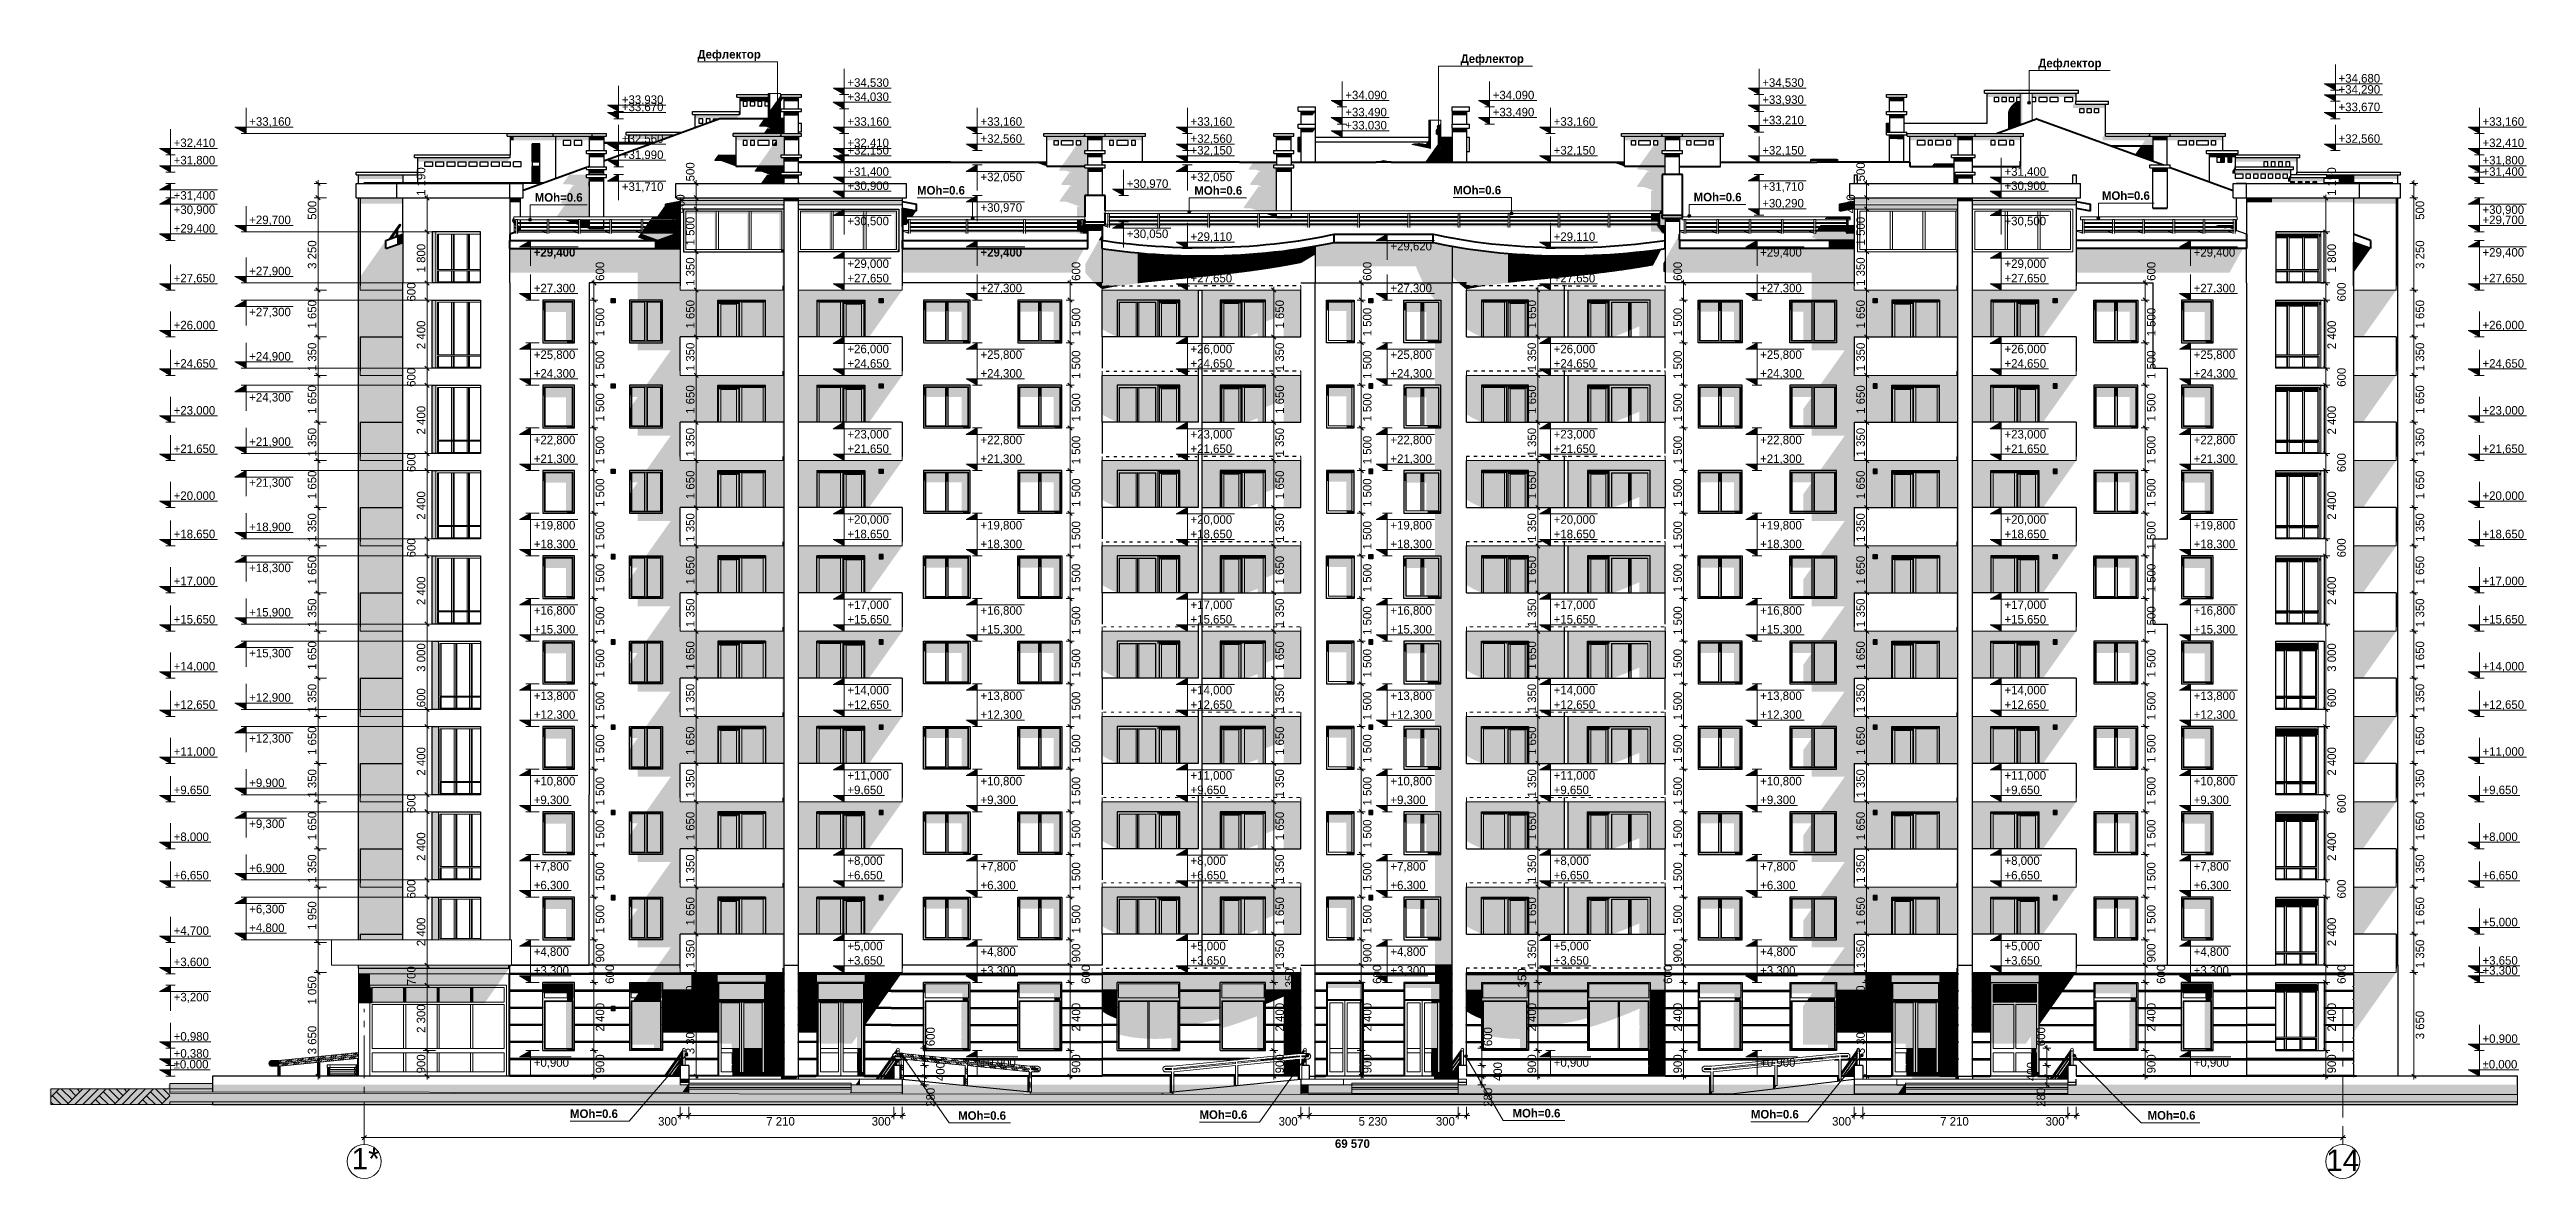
# Model space of a CAD drawing. Extents: x 433743 to 1380979, y -3599 to 36112.
# Drawn here: x 433743 to 520839, y -3599 to 36112 of the extents above; entities that cross this region are included whole.
import ezdxf
from ezdxf.enums import TextEntityAlignment as Align

# ---------------------------------------------------------------- set-up
doc = ezdxf.new("R2010")
doc.units = 0
doc.header["$MEASUREMENT"] = 0
doc.linetypes.add('Штрихштриховая', pattern=[2325, 1500, -300, 225, -300])
for name, color, linetype, lineweight in [('0_Ном_пера__1', 7, 'Continuous', 13), ('0_Ном_пера__120', 7, 'Continuous', 13), ('0_Ном_пера__41', 7, 'Continuous', 30), ('0_Ном_пера__61', 7, 'Continuous', 40), ('0_Ном_пера__7', 7, 'Continuous', 5), ('Text blocks_Ном_пера__1', 7, 'Continuous', 13), ('Двери ArchiCAD_Ном_пера__1', 7, 'Continuous', 13), ('Двери ArchiCAD_Ном_пера__41', 7, 'Continuous', 30), ('Двери ArchiCAD_Ном_пера__7', 7, 'Continuous', 5), ('Интерьер- Перегородка_Ном_пера__21', 7, 'Continuous', 20), ('Интерьер- Перегородка_Ном_пера__41', 7, 'Continuous', 30), ('Интерьер- Перегородка_Ном_пера__7', 7, 'Continuous', 5), ('Колонны_Ном_пера__21', 7, 'Continuous', 20), ('Колонны_Ном_пера__7', 7, 'Continuous', 5), ('Крыши_Ном_пера__21', 7, 'Continuous', 20), ('Крыши_Ном_пера__41', 7, 'Continuous', 30), ('Крыши_Ном_пера__61', 7, 'Continuous', 40), ('Крыши_Ном_пера__7', 7, 'Continuous', 5), ('Лестницы внутренние_Ном_пера__10', 134, 'Continuous', 18), ('Лестницы внутренние_Ном_пера__7', 7, 'Continuous', 5), ('Мебель_Ном_пера__1', 7, 'Continuous', 13), ('Мебель_Ном_пера__7', 7, 'Continuous', 5), ('Окна ArchiCAD_Ном_пера__1', 7, 'Continuous', 13), ('Окна ArchiCAD_Ном_пера__120', 7, 'Continuous', 13), ('Окна ArchiCAD_Ном_пера__41', 7, 'Continuous', 30), ('Окна ArchiCAD_Ном_пера__7', 7, 'Continuous', 5), ('перегородки_Ном_пера__7', 7, 'Continuous', 5), ('Перекрытия_Ном_пера__1', 7, 'Continuous', 13), ('Перекрытия_Ном_пера__120', 7, 'Continuous', 13), ('Перекрытия_Ном_пера__21', 7, 'Continuous', 20), ('Перекрытия_Ном_пера__41', 7, 'Continuous', 30), ('Перекрытия_Ном_пера__7', 7, 'Continuous', 5), ('Стены наружные_Ном_пера__41', 7, 'Continuous', 30), ('Стены наружные_Ном_пера__7', 7, 'Continuous', 5), ('Стены несущие_Ном_пера__41', 7, 'Continuous', 30), ('Стены несущие_Ном_пера__7', 7, 'Continuous', 5)]:
    doc.layers.add(name, color=color, linetype=linetype, lineweight=lineweight)
for name, color, linetype, lineweight, true_color in [('0_Ном_пера__98', 7, 'Continuous', 13, 0x001f3e), ('Двери ArchiCAD_Ном_пера__3', 7, 'Continuous', 18, 0xdd5800), ('Окна ArchiCAD_Ном_пера__2', 7, 'Continuous', 13, 0x7f7f7f), ('Перекрытия_Ном_пера__4', 7, 'Continuous', 20, 0x016515)]:
    doc.layers.add(name, color=color, linetype=linetype, lineweight=lineweight, true_color=true_color)
for name, color, linetype in [('Двери ArchiCAD', 7, 'Continuous'), ('Интерьер- Перегородка', 7, 'Continuous'), ('Колонны', 7, 'Continuous'), ('Крыши', 7, 'Continuous'), ('Лестницы внутренние', 7, 'Continuous'), ('Мебель', 7, 'Continuous'), ('Окна ArchiCAD', 7, 'Continuous'), ('перегородки', 7, 'Continuous'), ('Перекрытия', 7, 'Continuous'), ('Стены наружные', 7, 'Continuous'), ('Стены несущие', 7, 'Continuous')]:
    doc.layers.add(name, color=color, linetype=linetype)
doc.styles.add('СГЕНЕРИР_СТИЛЬ_1', font='')
doc.styles.add('СГЕНЕРИР_СТИЛЬ_2', font='')
doc.styles.add('СГЕНЕРИР_СТИЛЬ_3', font='')
doc.styles.add('СГЕНЕРИР_СТИЛЬ_4', font='')
doc.styles.get('СГЕНЕРИР_СТИЛЬ_1').set_extended_font_data('Century Gothic')
doc.styles.get('СГЕНЕРИР_СТИЛЬ_2').set_extended_font_data('Century Gothic', bold=True)
doc.styles.get('СГЕНЕРИР_СТИЛЬ_3').set_extended_font_data('Arial Unicode MS Кириллический')
doc.styles.get('СГЕНЕРИР_СТИЛЬ_4').set_extended_font_data('Arial')
doc.dimstyles.new('СГЕНЕРИР_СТИЛЬ__1', dxfattribs={"dimtxt": 300, "dimasz": 142.5, "dimexe": 0.18, "dimexo": 300, "dimgap": 0.09, "dimtad": 3, "dimdec": 0, "dimzin": 0, "dimdsep": 46, "dimtxsty": 'СГЕНЕРИР_СТИЛЬ_3', "dimblk": 'ARROWHEAD_6', "dimblk1": 'ARROWHEAD_6', "dimblk2": 'ARROWHEAD_6', "dimcen": 0.09, "dimclrd": 256, "dimclre": 256, "dimclrt": 256, "dimadec": 0, "dimazin": 0, "dimtfac": 1, "dimtdec": 4, "dimtmove": 0, "dimatfit": 3, "dimfxl": 0, "dimtolj": 1, "dimtzin": 0, "dimarcsym": 0})
doc.dimstyles.new('СГЕНЕРИР_СТИЛЬ__2', dxfattribs={"dimtxt": 300, "dimasz": 142.5, "dimexe": 0.18, "dimexo": 300, "dimgap": 0.09, "dimtad": 1, "dimdec": 0, "dimzin": 0, "dimdsep": 46, "dimtxsty": 'СГЕНЕРИР_СТИЛЬ_3', "dimblk": 'ARROWHEAD_6', "dimblk1": 'ARROWHEAD_6', "dimblk2": 'ARROWHEAD_6', "dimcen": 0.09, "dimclrd": 256, "dimclre": 256, "dimclrt": 256, "dimadec": 0, "dimazin": 0, "dimtfac": 1, "dimtdec": 4, "dimtmove": 0, "dimatfit": 3, "dimfxl": 0, "dimtolj": 1, "dimtzin": 0, "dimarcsym": 0})
doc.dimstyles.new('СГЕНЕРИР_СТИЛЬ__3', dxfattribs={"dimtxt": 300, "dimasz": 142.5, "dimexe": 0.18, "dimexo": 300, "dimgap": 0.09, "dimtad": 3, "dimtih": 1, "dimtoh": 1, "dimdec": 0, "dimzin": 0, "dimdsep": 46, "dimtxsty": 'СГЕНЕРИР_СТИЛЬ_3', "dimblk": 'ARROWHEAD_6', "dimblk1": 'ARROWHEAD_6', "dimblk2": 'ARROWHEAD_6', "dimcen": 0.09, "dimclrd": 256, "dimclre": 256, "dimclrt": 256, "dimadec": 0, "dimazin": 0, "dimtfac": 1, "dimtdec": 4, "dimtmove": 0, "dimatfit": 3, "dimfxl": 0, "dimtolj": 1, "dimtzin": 0, "dimarcsym": 0})
pattern_1 = [(45, (133390.85, 0), (-413.65745, 413.65745), []), (45, (133253, 137.9), (-827.315, 827.315), []), (45, (133115.1, 275.8), (-827.315, 827.315), []), (135, (132977.2, 413.66), (137.88582, 137.88582), [585, -585])]

msp = doc.modelspace()

# ---------------------------------------------------------------- texts
at = {"layer": 'Text blocks_Ном_пера__1', "linetype": 'Continuous', "char_height": 750, "attachment_point": 5, "style": 'СГЕНЕРИР_СТИЛЬ_4'}
for s, insert in [('{1*}', (444858.9, -2903.3)), ('{14}', (514378.9, -2957.6))]:
    msp.add_mtext(s, dxfattribs=dict(at, insert=insert))

# ---------------------------------------------------------------- blocks, each defined once
blk = doc.blocks.new('Элемент разреза_1', base_point=(133391, 0))
at = {"layer": 'Перекрытия_Ном_пера__41', "linetype": 'Continuous'}
for p, q in [((444519, 31400), (445957, 31400)), ((444519, 30900), (444519, 31400)), ((444519, 30900), (445957, 30900))]:
    blk.add_line(p, q, dxfattribs=at)
blk = doc.blocks.new('Элемент разреза_3', base_point=(133391, 0))
at = {"layer": 'Перекрытия_Ном_пера__21', "linetype": 'Continuous'}
for p, q in [((460079, 24650), (463729, 24650)), ((463729, 24650), (463729, 24800))]:
    blk.add_line(p, q, dxfattribs=at)
blk = doc.blocks.new('Элемент разреза_4', base_point=(133391, 0))
at = {"layer": 'Перекрытия_Ном_пера__21', "linetype": 'Continuous'}
for p, q in [((463729, 15650), (463729, 15800)), ((460079, 15650), (463729, 15650))]:
    blk.add_line(p, q, dxfattribs=at)
blk = doc.blocks.new('Элемент разреза_9', base_point=(133391, 0))
at = {"layer": 'Перекрытия_Ном_пера__7', "linetype": 'Continuous'}
blk.add_hatch(color=256, dxfattribs=at).paths.add_polyline_path([(459509, 3800), (459509, 3650), (459569, 3650), (459569, 3800)], flags=0)
at = {"layer": 'Перекрытия_Ном_пера__21', "linetype": 'Continuous'}
for q in [(455919, 3800), (459569, 3650)]:
    blk.add_line((455919, 3650), q, dxfattribs=at)
blk = doc.blocks.new('Элемент разреза_10', base_point=(133391, 0))
at = {"layer": 'Перекрытия_Ном_пера__21', "linetype": 'Continuous'}
for p, q in [((460079, 12650), (463729, 12650)), ((463729, 12650), (463729, 12800))]:
    blk.add_line(p, q, dxfattribs=at)
blk = doc.blocks.new('Элемент разреза_16', base_point=(133391, 0))
at = {"layer": 'Перекрытия_Ном_пера__7', "linetype": 'Continuous'}
blk.add_hatch(color=256, dxfattribs=at).paths.add_polyline_path([(444669, 12800), (444669, 12650), (446169, 12650), (446169, 12800)], flags=0)
at = {"layer": 'Перекрытия_Ном_пера__21', "linetype": 'Continuous'}
for q in [(444669, 12800), (446169, 12650)]:
    blk.add_line((444669, 12650), q, dxfattribs=at)
blk = doc.blocks.new('Элемент разреза_17', base_point=(133391, 0))
at = {"layer": 'Перекрытия_Ном_пера__41', "linetype": 'Continuous'}
for p, q in [((445957, 31400), (449933, 31400)), ((445957, 30890), (445957, 31400)), ((449933, 31400), (450399, 31400)), ((449933, 30890), (449933, 31400)), ((450399, 30890), (450399, 31400)), ((445957, 30890), (449933, 30890)), ((449933, 30890), (450399, 30890))]:
    blk.add_line(p, q, dxfattribs=at)
blk = doc.blocks.new('Элемент разреза_18', base_point=(133391, 0))
at = {"layer": 'Перекрытия_Ном_пера__41', "linetype": 'Continuous'}
for p, q in [((460079, 33520), (460179, 33520)), ((460079, 33220), (460179, 33220)), ((460179, 33220), (460179, 33520))]:
    blk.add_line(p, q, dxfattribs=at)
blk = doc.blocks.new('Элемент разреза_19', base_point=(133391, 0))
at = {"layer": 'Перекрытия_Ном_пера__41', "linetype": 'Continuous'}
for p, q in [((459469, 34530), (460179, 34530)), ((459469, 34430), (459469, 34530)), ((459469, 34430), (460179, 34430)), ((460179, 34430), (460179, 34530))]:
    blk.add_line(p, q, dxfattribs=at)
blk = doc.blocks.new('Элемент разреза_20', base_point=(133391, 0))
at = {"layer": 'Перекрытия_Ном_пера__41', "linetype": 'Continuous'}
for p, q in [((454014, 33210), (456043, 33210)), ((454014, 33110), (454014, 33210)), ((454014, 33110), (455768, 33110))]:
    blk.add_line(p, q, dxfattribs=at)
blk = doc.blocks.new('Элемент разреза_21', base_point=(133391, 0))
at = {"layer": 'Перекрытия_Ном_пера__41', "linetype": 'Continuous'}
for p, q in [((456349, 33930), (458009, 33930)), ((456349, 33830), (456349, 33930)), ((456349, 33830), (458009, 33830)), ((458009, 33830), (458009, 33930))]:
    blk.add_line(p, q, dxfattribs=at)
blk = doc.blocks.new('Элемент разреза_22', base_point=(133391, 0))
at = {"layer": 'Перекрытия_Ном_пера__41', "linetype": 'Continuous'}
for p, q in [((457909, 34530), (459014, 34530)), ((457909, 34430), (457909, 34530)), ((457909, 34430), (459014, 34430)), ((459442, 34530), (459469, 34530)), ((459442, 34430), (459469, 34430))]:
    blk.add_line(p, q, dxfattribs=at)
blk = doc.blocks.new('Элемент разреза_23', base_point=(133391, 0))
at = {"layer": 'Перекрытия_Ном_пера__41', "linetype": 'Continuous'}
for p, q in [((459469, 34030), (460179, 34030)), ((459469, 33930), (459469, 34030)), ((460179, 33930), (460179, 34030)), ((459469, 33930), (460179, 33930))]:
    blk.add_line(p, q, dxfattribs=at)
blk = doc.blocks.new('Элемент разреза_24', base_point=(133391, 0))
at = {"layer": 'Перекрытия_Ном_пера__41', "linetype": 'Continuous'}
for p, q in [((452819, 33160), (453329, 33160)), ((453329, 33060), (453329, 33160)), ((452819, 33060), (453329, 33060))]:
    blk.add_line(p, q, dxfattribs=at)
blk = doc.blocks.new('Элемент разреза_25', base_point=(133391, 0))
at = {"layer": 'Перекрытия_Ном_пера__7', "linetype": 'Continuous'}
blk.add_hatch(color=256, dxfattribs=at).paths.add_polyline_path([(459469, 33160), (459398, 33060), (459469, 33060)], flags=0)
at = {"layer": 'Перекрытия_Ном_пера__41', "linetype": 'Continuous'}
for p, q in [((459469, 33160), (457779, 33160)), ((457779, 33160), (459469, 33160)), ((457779, 33060), (457779, 33160)), ((459469, 33160), (460179, 33160)), ((459469, 33060), (459469, 33160)), ((460179, 33060), (460179, 33160)), ((457779, 33060), (459469, 33060)), ((459469, 33060), (460179, 33060))]:
    blk.add_line(p, q, dxfattribs=at)
blk = doc.blocks.new('Элемент разреза_26', base_point=(133391, 0))
at = {"layer": 'Перекрытия_Ном_пера__41', "linetype": 'Continuous'}
for p, q in [((452619, 31710), (453329, 31710)), ((452619, 31610), (452619, 31710)), ((452619, 31610), (453329, 31610)), ((453329, 31610), (453329, 31710))]:
    blk.add_line(p, q, dxfattribs=at)
blk = doc.blocks.new('Элемент разреза_27', base_point=(133391, 0))
at = {"layer": 'Перекрытия_Ном_пера__41', "linetype": 'Continuous'}
for p, q in [((452619, 31990), (453329, 31990)), ((452619, 31890), (452619, 31990)), ((452619, 31890), (453329, 31890)), ((453329, 31890), (453329, 31990))]:
    blk.add_line(p, q, dxfattribs=at)
blk = doc.blocks.new('Элемент разреза_28', base_point=(133391, 0))
at = {"layer": 'Перекрытия_Ном_пера__41', "linetype": 'Continuous'}
for p, q in [((452619, 32560), (453329, 32560)), ((452619, 32460), (452619, 32560)), ((452619, 32460), (453329, 32460)), ((453329, 32460), (453329, 32560))]:
    blk.add_line(p, q, dxfattribs=at)
blk = doc.blocks.new('Элемент разреза_29', base_point=(133391, 0))
at = {"layer": 'Перекрытия_Ном_пера__41', "linetype": 'Continuous'}
for p, q in [((455769, 31400), (463879, 31400)), ((455769, 30900), (455769, 31400)), ((463879, 30900), (463879, 31400)), ((455769, 30900), (463879, 30900))]:
    blk.add_line(p, q, dxfattribs=at)
blk = doc.blocks.new('Элемент разреза_30', base_point=(133391, 0))
at = {"layer": 'Перекрытия_Ном_пера__7', "linetype": 'Continuous'}
blk.add_hatch(color=256, dxfattribs=at).paths.add_polyline_path([(444669, 6800), (444669, 6650), (446169, 6650), (446169, 6800)], flags=0)
at = {"layer": 'Перекрытия_Ном_пера__21', "linetype": 'Continuous'}
for q in [(444669, 6800), (446169, 6650)]:
    blk.add_line((444669, 6650), q, dxfattribs=at)
blk = doc.blocks.new('Элемент разреза_31', base_point=(133391, 0))
at = {"layer": 'Перекрытия_Ном_пера__7', "linetype": 'Continuous'}
blk.add_hatch(color=256, dxfattribs=at).paths.add_polyline_path([(459509, 6800), (459509, 6650), (459569, 6650), (459569, 6800)], flags=0)
at = {"layer": 'Перекрытия_Ном_пера__21', "linetype": 'Continuous'}
for q in [(455919, 6800), (459569, 6650)]:
    blk.add_line((455919, 6650), q, dxfattribs=at)
blk = doc.blocks.new('Элемент разреза_34', base_point=(133391, 0))
at = {"layer": 'Перекрытия_Ном_пера__21', "linetype": 'Continuous'}
for p, q in [((460079, 6650), (463729, 6650)), ((463729, 6650), (463729, 6800))]:
    blk.add_line(p, q, dxfattribs=at)
blk = doc.blocks.new('Элемент разреза_40', base_point=(133391, 0))
at = {"layer": 'Перекрытия_Ном_пера__7', "linetype": 'Continuous'}
blk.add_hatch(color=256, dxfattribs=at).paths.add_polyline_path([(459509, 12800), (459509, 12650), (459569, 12650), (459569, 12800)], flags=0)
at = {"layer": 'Перекрытия_Ном_пера__21', "linetype": 'Continuous'}
for q in [(455919, 12800), (459569, 12650)]:
    blk.add_line((455919, 12650), q, dxfattribs=at)
blk = doc.blocks.new('Элемент разреза_41', base_point=(133391, 0))
at = {"layer": 'Перекрытия_Ном_пера__21', "linetype": 'Continuous'}
for p, q in [((460079, 9650), (463729, 9650)), ((463729, 9650), (463729, 9800))]:
    blk.add_line(p, q, dxfattribs=at)
blk = doc.blocks.new('Элемент разреза_69', base_point=(133391, 0))
at = {"layer": 'Перекрытия_Ном_пера__7', "linetype": 'Continuous'}
blk.add_hatch(color=256, dxfattribs=at).paths.add_polyline_path([(444669, 9800), (444669, 9650), (446169, 9650), (446169, 9800)], flags=0)
at = {"layer": 'Перекрытия_Ном_пера__21', "linetype": 'Continuous'}
for q in [(444669, 9800), (446169, 9650)]:
    blk.add_line((444669, 9650), q, dxfattribs=at)
blk = doc.blocks.new('Элемент разреза_71', base_point=(133391, 0))
at = {"layer": 'Перекрытия_Ном_пера__21', "linetype": 'Continuous'}
for p, q in [((460079, 3650), (463729, 3650)), ((463729, 3650), (463729, 3800))]:
    blk.add_line(p, q, dxfattribs=at)
blk = doc.blocks.new('Элемент разреза_72', base_point=(133391, 0))
at = {"layer": 'Перекрытия_Ном_пера__7', "linetype": 'Continuous'}
blk.add_hatch(color=256, dxfattribs=at).paths.add_polyline_path([(444609, 3600), (449770, 3600), (449893, 3773), (449893, 3900), (444609, 3900)], flags=0)
at = {"layer": 'Перекрытия_Ном_пера__1', "linetype": 'Continuous'}
for p, q in [((444609, 3600), (444609, 3800)), ((449893, 3600), (449893, 3600))]:
    blk.add_line(p, q, dxfattribs=at)
blk = doc.blocks.new('Элемент разреза_76', base_point=(133391, 0))
at = {"layer": 'Перекрытия_Ном_пера__7', "linetype": 'Continuous'}
blk.add_hatch(color=256, dxfattribs=at).paths.add_polyline_path([(459509, 9800), (459509, 9650), (459569, 9650), (459569, 9800)], flags=0)
at = {"layer": 'Перекрытия_Ном_пера__21', "linetype": 'Continuous'}
for q in [(455919, 9800), (459569, 9650)]:
    blk.add_line((455919, 9650), q, dxfattribs=at)
blk = doc.blocks.new('Элемент разреза_77', base_point=(133391, 0))
at = {"layer": 'Перекрытия_Ном_пера__7', "linetype": 'Continuous'}
blk.add_hatch(color=256, dxfattribs=at).paths.add_polyline_path([(459569, 15800), (459509, 15800), (459509, 15650), (459569, 15650)], flags=0)
at = {"layer": 'Перекрытия_Ном_пера__21', "linetype": 'Continuous'}
for q in [(455919, 15800), (459569, 15650)]:
    blk.add_line((455919, 15650), q, dxfattribs=at)
blk = doc.blocks.new('Элемент разреза_78', base_point=(133391, 0))
at = {"layer": 'Перекрытия_Ном_пера__7', "linetype": 'Continuous'}
blk.add_hatch(color=256, dxfattribs=at).paths.add_polyline_path([(444669, 15800), (444669, 15650), (446169, 15650), (446169, 15800)], flags=0)
at = {"layer": 'Перекрытия_Ном_пера__21', "linetype": 'Continuous'}
for q in [(444669, 15800), (446169, 15650)]:
    blk.add_line((444669, 15650), q, dxfattribs=at)
blk = doc.blocks.new('Элемент разреза_79', base_point=(133391, 0))
at = {"layer": 'Перекрытия_Ном_пера__7', "linetype": 'Continuous'}
blk.add_hatch(color=256, dxfattribs=at).paths.add_polyline_path([(459509, 18800), (459509, 18650), (459569, 18650), (459569, 18800)], flags=0)
at = {"layer": 'Перекрытия_Ном_пера__21', "linetype": 'Continuous'}
for q in [(455919, 18800), (459569, 18650)]:
    blk.add_line((455919, 18650), q, dxfattribs=at)
blk = doc.blocks.new('Элемент разреза_80', base_point=(133391, 0))
at = {"layer": 'Перекрытия_Ном_пера__7', "linetype": 'Continuous'}
blk.add_hatch(color=256, dxfattribs=at).paths.add_polyline_path([(444669, 18800), (444669, 18650), (446169, 18650), (446169, 18800)], flags=0)
at = {"layer": 'Перекрытия_Ном_пера__21', "linetype": 'Continuous'}
for q in [(444669, 18800), (446169, 18650)]:
    blk.add_line((444669, 18650), q, dxfattribs=at)
blk = doc.blocks.new('Элемент разреза_86', base_point=(133391, 0))
at = {"layer": 'Перекрытия_Ном_пера__21', "linetype": 'Continuous'}
for p, q in [((460079, 18650), (463729, 18650)), ((463729, 18650), (463729, 18800))]:
    blk.add_line(p, q, dxfattribs=at)
blk = doc.blocks.new('Элемент разреза_87', base_point=(133391, 0))
at = {"layer": 'Перекрытия_Ном_пера__7', "linetype": 'Continuous'}
blk.add_hatch(color=256, dxfattribs=at).paths.add_polyline_path([(459509, 21800), (459509, 21650), (459569, 21650), (459569, 21800)], flags=0)
at = {"layer": 'Перекрытия_Ном_пера__21', "linetype": 'Continuous'}
for q in [(455919, 21800), (459569, 21650)]:
    blk.add_line((455919, 21650), q, dxfattribs=at)
blk = doc.blocks.new('Элемент разреза_88', base_point=(133391, 0))
at = {"layer": 'Перекрытия_Ном_пера__7', "linetype": 'Continuous'}
blk.add_hatch(color=256, dxfattribs=at).paths.add_polyline_path([(444669, 21800), (444669, 21650), (446169, 21650), (446169, 21800)], flags=0)
at = {"layer": 'Перекрытия_Ном_пера__21', "linetype": 'Continuous'}
for q in [(444669, 21800), (446169, 21650)]:
    blk.add_line((444669, 21650), q, dxfattribs=at)
blk = doc.blocks.new('Элемент разреза_94', base_point=(133391, 0))
at = {"layer": 'Перекрытия_Ном_пера__21', "linetype": 'Continuous'}
for p, q in [((463729, 21650), (463729, 21800)), ((460079, 21650), (463729, 21650))]:
    blk.add_line(p, q, dxfattribs=at)
blk = doc.blocks.new('Элемент разреза_95', base_point=(133391, 0))
at = {"layer": 'Перекрытия_Ном_пера__7', "linetype": 'Continuous'}
blk.add_hatch(color=256, dxfattribs=at).paths.add_polyline_path([(459509, 24800), (459509, 24650), (459569, 24650), (459569, 24800)], flags=0)
at = {"layer": 'Перекрытия_Ном_пера__21', "linetype": 'Continuous'}
for q in [(455919, 24800), (459569, 24650)]:
    blk.add_line((455919, 24650), q, dxfattribs=at)
blk = doc.blocks.new('Элемент разреза_96', base_point=(133391, 0))
at = {"layer": 'Перекрытия_Ном_пера__7', "linetype": 'Continuous'}
blk.add_hatch(color=256, dxfattribs=at).paths.add_polyline_path([(444669, 24800), (444669, 24650), (446169, 24650), (446169, 24800)], flags=0)
at = {"layer": 'Перекрытия_Ном_пера__21', "linetype": 'Continuous'}
for q in [(444669, 24800), (446169, 24650)]:
    blk.add_line((444669, 24650), q, dxfattribs=at)
blk = doc.blocks.new('Элемент разреза_101', base_point=(133391, 0))
at = {"layer": 'Перекрытия_Ном_пера__7', "linetype": 'Continuous'}
blk.add_hatch(color=256, dxfattribs=at).paths.add_polyline_path([(444669, 27800), (444669, 27650), (446169, 27650), (446169, 27800)], flags=0)
at = {"layer": 'Перекрытия_Ном_пера__21', "linetype": 'Continuous'}
for q in [(444669, 27800), (446169, 27650)]:
    blk.add_line((444669, 27650), q, dxfattribs=at)
blk = doc.blocks.new('Элемент разреза_103', base_point=(133391, 0))
at = {"layer": 'Перекрытия_Ном_пера__41', "linetype": 'Continuous'}
for p, q in [((451449, 33160), (452819, 33160)), ((451449, 33060), (451449, 33160)), ((452819, 33060), (452819, 33160)), ((451449, 33060), (452819, 33060))]:
    blk.add_line(p, q, dxfattribs=at)
blk = doc.blocks.new('Элемент разреза_111', base_point=(133391, 0))
at = {"layer": 'Перекрытия_Ном_пера__41', "linetype": 'Continuous'}
for p, q in [((459469, 32410), (460179, 32410)), ((459469, 32310), (459469, 32410)), ((459469, 32310), (460179, 32310)), ((460179, 32310), (460179, 32410))]:
    blk.add_line(p, q, dxfattribs=at)
blk = doc.blocks.new('Элемент разреза_112', base_point=(133391, 0))
at = {"layer": 'Перекрытия_Ном_пера__41', "linetype": 'Continuous'}
for p, q in [((446579, 32410), (449939, 32410)), ((446579, 32310), (446579, 32410)), ((446579, 32310), (449939, 32310)), ((449939, 32310), (449939, 32410))]:
    blk.add_line(p, q, dxfattribs=at)
blk = doc.blocks.new('Элемент разреза_113', base_point=(133391, 0))
at = {"layer": 'Перекрытия_Ном_пера__41', "linetype": 'Continuous'}
for p, q in [((449839, 33160), (451449, 33160)), ((449839, 33060), (449839, 33160)), ((449839, 33060), (451449, 33060))]:
    blk.add_line(p, q, dxfattribs=at)
blk = doc.blocks.new('Элемент разреза_114', base_point=(133391, 0))
at = {"layer": 'Перекрытия_Ном_пера__41', "linetype": 'Continuous'}
for p, q in [((444519, 31800), (446679, 31800)), ((444519, 31700), (444519, 31800)), ((444519, 31700), (446679, 31700)), ((446679, 31700), (446679, 31800))]:
    blk.add_line(p, q, dxfattribs=at)
blk = doc.blocks.new('Элемент разреза_115', base_point=(133391, 0))
at = {"layer": 'Перекрытия_Ном_пера__7', "linetype": 'Continuous'}
blk.add_hatch(color=256, dxfattribs=at).paths.add_polyline_path([(459509, 27800), (459509, 27650), (459569, 27650), (459569, 27800)], flags=0)
at = {"layer": 'Перекрытия_Ном_пера__21', "linetype": 'Continuous'}
for q in [(455919, 27800), (459569, 27650)]:
    blk.add_line((455919, 27650), q, dxfattribs=at)
blk = doc.blocks.new('Элемент разреза_116', base_point=(133391, 0))
at = {"layer": 'Перекрытия_Ном_пера__21', "linetype": 'Continuous'}
for p, q in [((460079, 27650), (463729, 27650)), ((463729, 27650), (463729, 27800))]:
    blk.add_line(p, q, dxfattribs=at)
blk = doc.blocks.new('Элемент разреза_128', base_point=(133391, 0))
at = {"layer": 'Перекрытия_Ном_пера__7', "linetype": 'Continuous'}
for points in [[(456219, -100), (455919, -100), (455919, -220), (456219, -220)], [(456184, -300), (456219, -300), (456219, -250)], [(462087, -300), (462229, -300), (462229, -100)]]:
    blk.add_hatch(color=256, dxfattribs=at).paths.add_polyline_path(points, flags=0)
at = {"layer": 'Перекрытия_Ном_пера__21', "linetype": 'Continuous'}
for p, q in [((455919, -100), (462229, -100)), ((455919, -300), (455919, -100)), ((455919, -300), (456219, -300)), ((461929, -300), (462229, -300)), ((462229, -100), (463729, -100)), ((462229, -300), (462229, -100)), ((462229, -300), (463729, -300))]:
    blk.add_line(p, q, dxfattribs=at)
blk = doc.blocks.new('Элемент разреза_916', base_point=(133391, 0))
at = {"layer": 'Перекрытия_Ном_пера__41', "linetype": 'Continuous'}
for p, q in [((459469, 31800), (460179, 31800)), ((459469, 31700), (459469, 31800)), ((459469, 31700), (460179, 31700)), ((460179, 31700), (460179, 31800))]:
    blk.add_line(p, q, dxfattribs=at)
blk = doc.blocks.new('Элемент разреза_131', base_point=(133391, 0))
at = {"layer": 'Крыши_Ном_пера__7', "linetype": 'Continuous'}
for points in [[(458681, 33415), (458737, 33395), (458937, 33395), (459082, 33342), (458982, 33342), (458854, 33160), (459469, 33160), (459569, 33160), (459569, 33671), (458862, 33671)], [(457252, 32414), (457106, 32209), (457162, 32188), (457362, 32188), (457879, 32000), (457879, 32186), (457879, 32414)], [(459179, 32750), (459309, 32750), (459309, 32874), (459267, 32874)], [(459309, 32910), (459270, 32910), (459309, 32896)], [(451567, 30223), (452719, 30223), (452719, 31462), (452719, 31610), (452619, 31610), (452619, 31710), (452719, 31710), (452719, 31715), (452022, 31715), (451794, 31394), (451851, 31374), (452051, 31374), (452235, 31306), (452135, 31306), (451716, 30713), (451772, 30693), (451972, 30693), (451994, 30685), (451894, 30685)], [(458649, 32000), (458530, 31832), (458586, 31812), (458786, 31812), (459072, 31708), (458972, 31708), (458755, 31400), (459539, 31400), (459569, 31405), (459569, 31700), (459469, 31700), (459469, 31800), (459569, 31800), (459569, 32000)], [(455100, 30223), (455777, 30223), (455777, 30123), (455707, 30123), (455707, 29942), (455919, 29942), (455919, 30528), (455419, 30440), (455419, 30674)], [(450103, 29678), (450062, 29663), (450145, 29633), (450115, 29674)], [(450141, 29692), (450110, 29681), (450110, 29681), (450141, 29681)], [(450115, 29674), (450141, 29639), (450141, 29666), (450138, 29666)], [(450201, 29714), (450201, 29708), (450251, 29708), (450261, 29720), (450218, 29720)], [(450201, 29681), (450231, 29681), (450240, 29693), (450201, 29693)], [(450220, 29666), (450201, 29666), (450201, 29653), (450211, 29653)], [(450220, 29666), (450211, 29653), (450552, 29653), (450518, 29666)], [(450240, 29693), (450231, 29681), (450477, 29681), (450443, 29693)], [(450261, 29720), (450251, 29708), (450402, 29708), (450368, 29720)], [(450882, 29766), (450293, 29766), (450293, 29758), (450904, 29758)], [(450368, 29720), (450402, 29708), (451041, 29708), (451007, 29720)], [(450443, 29693), (450477, 29681), (451116, 29681), (451082, 29693)], [(451157, 29666), (450518, 29666), (450552, 29653), (451191, 29653)], [(451148, 29766), (450882, 29766), (450904, 29758), (451154, 29758)], [(451083, 29723), (451001, 29723), (451246, 29633), (451216, 29674), (451198, 29681), (451211, 29681), (451202, 29693), (451164, 29693), (451123, 29708), (451191, 29708), (451182, 29720), (451089, 29720)], [(451148, 29766), (451154, 29758), (451242, 29758), (451242, 29766)], [(451182, 29720), (451191, 29708), (451242, 29708), (451242, 29720)], [(451242, 29693), (451202, 29693), (451211, 29681), (451242, 29681)], [(451239, 29666), (451216, 29674), (451242, 29639), (451242, 29666)], [(451302, 29758), (451389, 29758), (451395, 29766), (451302, 29766)], [(451362, 29720), (451302, 29720), (451302, 29708), (451353, 29708)], [(451342, 29693), (451302, 29693), (451302, 29681), (451333, 29681)], [(451302, 29653), (451313, 29653), (451322, 29666), (451302, 29666)], [(451322, 29666), (451313, 29653), (452292, 29653), (452347, 29633), (452317, 29674), (452299, 29681), (452312, 29681), (452303, 29693), (452265, 29693), (452224, 29708), (452292, 29708), (452283, 29720), (452190, 29720), (452184, 29723), (452102, 29723), (452108, 29720), (451362, 29720), (451353, 29708), (452142, 29708), (452183, 29693), (451342, 29693), (451333, 29681), (452217, 29681), (452258, 29666)], [(451395, 29766), (451389, 29758), (452256, 29758), (452250, 29766)], [(451838, 30123), (452108, 30024), (452343, 30024), (452343, 30123)], [(452204, 29989), (452334, 29942), (452343, 29942), (452343, 29989)], [(452250, 29766), (452256, 29758), (452343, 29758), (452343, 29766)], [(452283, 29720), (452292, 29708), (452343, 29708), (452343, 29720)], [(452303, 29693), (452312, 29681), (452343, 29681), (452343, 29693)], [(452340, 29666), (452317, 29674), (452343, 29639), (452343, 29666)], [(452334, 29942), (452343, 29939), (452343, 29942)], [(452403, 30123), (452403, 30024), (452719, 30024), (452719, 30123)], [(452719, 29989), (452403, 29989), (452403, 29942), (452719, 29942)], [(452403, 29917), (452474, 29891), (452589, 29891), (452626, 29942), (452403, 29942)], [(452403, 29758), (452491, 29758), (452497, 29766), (452403, 29766)], [(452463, 29720), (452403, 29720), (452403, 29708), (452454, 29708)], [(452443, 29693), (452403, 29693), (452403, 29681), (452434, 29681)], [(452423, 29666), (452403, 29666), (452403, 29653), (452414, 29653)], [(452414, 29653), (453394, 29653), (453360, 29666), (452423, 29666)], [(452443, 29693), (452434, 29681), (453319, 29681), (453285, 29693)], [(452454, 29708), (453244, 29708), (453210, 29720), (452463, 29720)], [(452491, 29758), (453107, 29758), (453085, 29766), (452497, 29766)], [(452719, 29856), (452570, 29856), (452719, 29802)], [(452621, 29935), (452589, 29891), (452719, 29891), (452719, 29899)], [(452719, 29899), (452719, 29942), (452626, 29942), (452621, 29935)], [(453351, 29766), (453085, 29766), (453107, 29758), (453357, 29758)], [(453285, 29723), (453203, 29723), (453449, 29633), (453419, 29674), (453401, 29681), (453414, 29681), (453405, 29693), (453367, 29693), (453326, 29708), (453394, 29708), (453385, 29720), (453292, 29720)], [(453351, 29766), (453357, 29758), (453445, 29758), (453445, 29766)], [(453385, 29720), (453394, 29708), (453445, 29708), (453445, 29720)], [(453445, 29693), (453405, 29693), (453414, 29681), (453445, 29681)], [(453442, 29666), (453419, 29674), (453445, 29639), (453445, 29666)], [(453505, 29758), (453592, 29758), (453598, 29766), (453505, 29766)], [(453505, 29708), (453556, 29708), (453565, 29720), (453505, 29720)], [(453545, 29693), (453505, 29693), (453505, 29681), (453535, 29681)], [(453524, 29666), (453505, 29666), (453505, 29653), (453515, 29653)], [(453524, 29666), (453515, 29653), (454495, 29653), (454526, 29642), (454550, 29633), (454520, 29674), (454502, 29681), (454515, 29681), (454506, 29693), (454468, 29693), (454427, 29708), (454495, 29708), (454486, 29720), (454393, 29720), (454387, 29723), (454305, 29723), (454311, 29720), (453565, 29720), (453556, 29708), (454345, 29708), (454386, 29693), (453545, 29693), (453535, 29681), (454420, 29681), (454461, 29666)], [(453598, 29766), (453592, 29758), (454458, 29758), (454453, 29766)], [(454428, 29504), (454709, 29401), (455009, 29401), (455019, 29398), (455056, 29398), (455127, 29423), (454557, 29631), (454518, 29631)], [(454453, 29766), (454458, 29758), (454546, 29758), (454546, 29766)], [(454546, 29720), (454486, 29720), (454495, 29708), (454546, 29708)], [(454546, 29693), (454506, 29693), (454515, 29681), (454546, 29681)], [(454526, 29642), (454518, 29631), (454552, 29631), (454550, 29633)], [(454543, 29666), (454520, 29674), (454546, 29639), (454546, 29671)], [(454552, 29631), (454557, 29631), (454550, 29633)], [(454561, 29629), (454576, 29624), (454585, 29627)], [(454576, 29624), (455127, 29423), (455692, 29629), (455677, 29628), (455662, 29629), (455658, 29631), (454595, 29631)], [(454576, 29628), (454585, 29627), (454591, 29629)], [(454595, 29631), (454600, 29631), (454602, 29633)], [(454600, 29631), (455653, 29631), (455651, 29633), (455406, 29723), (454668, 29723)], [(454606, 29766), (454606, 29758), (454693, 29758), (454766, 29856), (454677, 29856), (454613, 29766)], [(454668, 29723), (454606, 29723), (454606, 29639)], [(454766, 29856), (454693, 29758), (455310, 29758), (455040, 29856)], [(454702, 29891), (454792, 29891), (454829, 29942), (454738, 29942)], [(454738, 29942), (455647, 29942), (455647, 29989), (454771, 29989)], [(454824, 29935), (454792, 29891), (454944, 29891)], [(454866, 30123), (454796, 30024), (455647, 30024), (455647, 30123)], [(454824, 29935), (454944, 29891), (455462, 29891), (455424, 29942), (454829, 29942)], [(455040, 29856), (455310, 29758), (455560, 29758), (455487, 29856)], [(455056, 29398), (455919, 29398), (455919, 29631), (455696, 29631)], [(455406, 29723), (455651, 29633), (455586, 29723)], [(455647, 29942), (455424, 29942), (455462, 29891), (455647, 29891)], [(455487, 29856), (455560, 29758), (455647, 29758), (455647, 29856)], [(455586, 29723), (455647, 29639), (455647, 29723)], [(455658, 29631), (455651, 29633), (455653, 29631)], [(455696, 29631), (455919, 29631), (455919, 29926), (455703, 29633)], [(455707, 29639), (455919, 29926), (455919, 29942), (455707, 29942)], [(455019, 29398), (455019, 29111), (455919, 29111), (455919, 29398)]]:
    blk.add_hatch(color=256, dxfattribs=at).paths.add_polyline_path(points, flags=0)
at = {"layer": 'Крыши_Ном_пера__61', "linetype": 'Continuous'}
for p, q in [((457312, 33672), (453229, 32186)), ((457313, 33672), (457312, 33672)), ((452619, 31964), (450399, 31156)), ((452719, 32000), (452691, 31990)), ((459569, 32000), (457879, 32000)), ((450141, 29692), (449933, 29616)), ((449933, 29616), (449933, 29398)), ((450225, 29723), (450201, 29714)), ((449933, 29398), (455919, 29398)), ((449933, 29111), (449933, 29398)), ((449933, 29111), (455919, 29111))]:
    blk.add_line(p, q, dxfattribs=at)
blk = doc.blocks.new('Элемент разреза_132', base_point=(133391, 0))
at = {"layer": 'Крыши_Ном_пера__7', "linetype": 'Continuous'}
blk.add_hatch(color=256, dxfattribs=at).paths.add_polyline_path([(445957, 29539), (445957, 29252), (446169, 29329), (446169, 29616)], flags=0)
at = {"layer": 'Крыши_Ном_пера__61', "linetype": 'Continuous'}
for p, q in [((445569, 29398), (446169, 29616)), ((445569, 29111), (445569, 29398)), ((445569, 29111), (446169, 29329))]:
    blk.add_line(p, q, dxfattribs=at)
blk.add_point((452691, 31990), dxfattribs=at)
blk = doc.blocks.new('Элемент разреза_133', base_point=(133391, 0))
at = {"layer": 'Крыши_Ном_пера__7', "linetype": 'Continuous'}
blk.add_hatch(color=256, dxfattribs=at).paths.add_polyline_path([(451084, 31405), (450399, 31156)], flags=0)
at = {"layer": 'Крыши_Ном_пера__61', "linetype": 'Continuous'}
for p, q in [((451084, 31405), (444789, 31405)), ((444789, 31405), (444789, 31400))]:
    blk.add_line(p, q, dxfattribs=at)
blk = doc.blocks.new('Элемент разреза_134', base_point=(133391, 0))
at = {"layer": 'Крыши_Ном_пера__7', "linetype": 'Continuous'}
for points in [[(465425, 32148), (465425, 32147), (465425, 32147), (465425, 32148)], [(468405, 32147), (468809, 32000), (468809, 32147)], [(469329, 32000), (469237, 31870), (469293, 31850), (469493, 31850), (469695, 31776), (469595, 31776), (469308, 31371), (469364, 31350), (469564, 31350), (469715, 31295), (469615, 31295), (469249, 30777), (469305, 30757), (469505, 30757), (469974, 30586), (469874, 30586), (469874, 30223), (470149, 30223), (470149, 30974), (470249, 30974), (470249, 31950), (470149, 31950), (470149, 32000)], [(463729, 30528), (463729, 30327), (463731, 29400), (463731, 29400), (463731, 29329), (463731, 29111), (463731, 29398), (463729, 30528)], [(464229, 30440), (463729, 30528), (463730, 29942), (463877, 29942), (463944, 30038), (463944, 30123), (463874, 30123), (463874, 30223), (464075, 30223)], [(463730, 29942), (463730, 29937), (463870, 29933), (463877, 29942)], [(463851, 29766), (463730, 29766), (463731, 29713), (463949, 29633), (463919, 29674), (463900, 29681), (463914, 29681), (463905, 29693), (463867, 29693), (463825, 29708), (463894, 29708), (463884, 29720), (463792, 29720), (463764, 29730), (463877, 29730)], [(463944, 29766), (463851, 29766), (463877, 29730), (463944, 29730)], [(463944, 29720), (463884, 29720), (463894, 29708), (463944, 29708)], [(463944, 29693), (463905, 29693), (463914, 29681), (463944, 29681)], [(463919, 29674), (463944, 29639), (463944, 29666), (463942, 29666)], [(464005, 30123), (464004, 30123), (464004, 30123)], [(464098, 29766), (464004, 29766), (464004, 29758), (464092, 29758)], [(464004, 29720), (464004, 29708), (464055, 29708), (464064, 29720)], [(464044, 29693), (464004, 29693), (464004, 29681), (464035, 29681)], [(464024, 29666), (464004, 29666), (464004, 29653), (464015, 29653)], [(464024, 29666), (464015, 29653), (465919, 29653), (465974, 29633), (465944, 29674), (465926, 29681), (465939, 29681), (465930, 29693), (465892, 29693), (465851, 29708), (465919, 29708), (465910, 29720), (465817, 29720), (465811, 29723), (465729, 29723), (465735, 29720), (464064, 29720), (464055, 29708), (465769, 29708), (465810, 29693), (464044, 29693), (464035, 29681), (465844, 29681), (465885, 29666)], [(464098, 29766), (464092, 29758), (465883, 29758), (465877, 29766)], [(465877, 29766), (465883, 29758), (465970, 29758), (465970, 29766)], [(465970, 29720), (465910, 29720), (465919, 29708), (465970, 29708)], [(465970, 29693), (465930, 29693), (465939, 29681), (465970, 29681)], [(465967, 29666), (465944, 29674), (465970, 29639), (465970, 29666)], [(466030, 29758), (466118, 29758), (466123, 29766), (466030, 29766)], [(466090, 29720), (466030, 29720), (466030, 29708), (466081, 29708)], [(466030, 29681), (466061, 29681), (466070, 29693), (466030, 29693)], [(466030, 29666), (466030, 29653), (466041, 29653), (466050, 29666)], [(466050, 29666), (466041, 29653), (467945, 29653), (468000, 29633), (467970, 29674), (467952, 29681), (467965, 29681), (467956, 29693), (467918, 29693), (467877, 29708), (467945, 29708), (467936, 29720), (467843, 29720), (467836, 29723), (467754, 29723), (467761, 29720), (466090, 29720), (466081, 29708), (467795, 29708), (467836, 29693), (466070, 29693), (466061, 29681), (467870, 29681), (467911, 29666)], [(466123, 29766), (466118, 29758), (467908, 29758), (467902, 29766)], [(467902, 29766), (467908, 29758), (467996, 29758), (467996, 29766)], [(467936, 29720), (467945, 29708), (467996, 29708), (467996, 29720)], [(467996, 29693), (467956, 29693), (467965, 29681), (467996, 29681)], [(467970, 29674), (467996, 29639), (467996, 29666), (467993, 29666)], [(468056, 29758), (468143, 29758), (468149, 29766), (468056, 29766)], [(468116, 29720), (468056, 29720), (468056, 29708), (468106, 29708)], [(468095, 29693), (468056, 29693), (468056, 29681), (468086, 29681)], [(468056, 29653), (468066, 29653), (468075, 29666), (468056, 29666)], [(468066, 29653), (469897, 29653), (469934, 29640), (470007, 29640), (470025, 29633), (469959, 29723), (469874, 29723), (469874, 29718), (469862, 29723), (469780, 29723), (469786, 29720), (468116, 29720), (468106, 29708), (469820, 29708), (469861, 29693), (468095, 29693), (468086, 29681), (469874, 29681), (469874, 29666), (468075, 29666)], [(468143, 29758), (469870, 29758), (469861, 29763), (469846, 29766), (468149, 29766)], [(469874, 30024), (470021, 30024), (470021, 30123), (469874, 30123)], [(469874, 29989), (469874, 29942), (470021, 29942), (470021, 29989)], [(470021, 29942), (469874, 29942), (469874, 29891), (470021, 29891)], [(469874, 29856), (469874, 29838), (469934, 29758), (470021, 29758), (470021, 29856)], [(469874, 29758), (469934, 29758), (469874, 29838)], [(469959, 29723), (470021, 29639), (470021, 29723)], [(470149, 30123), (470081, 30123), (470081, 29942), (470249, 29942), (470249, 29944), (470149, 29944)], [(470081, 29640), (470082, 29640), (470249, 29867), (470249, 29942), (470081, 29942)], [(470082, 29640), (470184, 29640), (470209, 29631), (470249, 29631), (470249, 29867)], [(470249, 29631), (470209, 29631), (470249, 29616)]]:
    blk.add_hatch(color=256, dxfattribs=at).paths.add_polyline_path(points, flags=0)
at = {"layer": 'Крыши_Ном_пера__61', "linetype": 'Continuous'}
for p, q in [((465425, 32148), (460079, 32148)), ((470149, 32000), (468809, 32000)), ((463729, 30528), (463731, 29398)), ((463729, 30327), (463731, 29400)), ((470249, 29616), (470249, 29944)), ((470249, 29398), (470249, 29616)), ((463731, 29398), (470249, 29398)), ((463731, 29111), (463731, 29398)), ((463731, 29329), (463731, 29111)), ((463731, 29111), (470249, 29111)), ((470249, 29111), (470249, 29398))]:
    blk.add_line(p, q, dxfattribs=at)
blk = doc.blocks.new('Элемент разреза_136', base_point=(133391, 0))
at = {"layer": 'Крыши_Ном_пера__61', "linetype": 'Continuous'}
for p, q in [((454985, 32825), (453229, 32825)), ((453229, 32186), (453230, 32186))]:
    blk.add_line(p, q, dxfattribs=at)
blk = doc.blocks.new('Элемент разреза_137', base_point=(133391, 0))
at = {"layer": 'Крыши_Ном_пера__7', "linetype": 'Continuous'}
blk.add_hatch(color=256, dxfattribs=at).paths.add_polyline_path([(453229, 32825), (454985, 32825), (454985, 32825), (453229, 32825)], flags=0)
at = {"layer": 'Крыши_Ном_пера__61', "linetype": 'Continuous'}
blk.add_line((453229, 32825), (454985, 32825), dxfattribs=at)
blk = doc.blocks.new('Элемент разреза_138', base_point=(133391, 0))
at = {"layer": '0_Ном_пера__7', "linetype": 'Continuous'}
blk.add_hatch(color=256, dxfattribs=at).paths.add_polyline_path([(458862, 33671), (459569, 33671), (459569, 33673), (458863, 33673)], flags=0)
at = {"layer": '0_Ном_пера__61', "linetype": 'Continuous'}
for p, q in [((457315, 33673), (457313, 33672)), ((457315, 33673), (457315, 33671)), ((459569, 33673), (457315, 33673))]:
    blk.add_line(p, q, dxfattribs=at)
blk = doc.blocks.new('Элемент разреза_139', base_point=(133391, 0))
at = {"layer": 'Крыши_Ном_пера__7', "linetype": 'Continuous'}
for points in [[(459539, 31400), (459569, 31400), (459569, 31405)], [(455419, 30440), (455919, 30528), (455919, 30762), (455419, 30674)]]:
    blk.add_hatch(color=256, dxfattribs=at).paths.add_polyline_path(points, flags=0)
at = {"layer": 'Крыши_Ном_пера__61', "linetype": 'Continuous'}
for p, q in [((459539, 31400), (459569, 31405)), ((455419, 30674), (455919, 30762)), ((455419, 30440), (455419, 30674)), ((455419, 30440), (455919, 30528))]:
    blk.add_line(p, q, dxfattribs=at)
blk = doc.blocks.new('Элемент разреза_146', base_point=(133391, 0))
at = {"layer": 'Крыши_Ном_пера__7', "linetype": 'Continuous'}
blk.add_hatch(color=256, dxfattribs=at).paths.add_polyline_path([(463729, 30688), (463775, 30754), (463729, 30762)], flags=0)
at = {"layer": 'Крыши_Ном_пера__61', "linetype": 'Continuous'}
for p, q in [((460079, 31405), (460109, 31400)), ((463729, 30762), (464229, 30674)), ((463729, 30528), (464229, 30440)), ((464229, 30440), (464229, 30674))]:
    blk.add_line(p, q, dxfattribs=at)
blk = doc.blocks.new('Элемент разреза_154', base_point=(133391, 0))
at = {"layer": 'Крыши_Ном_пера__7', "linetype": 'Continuous'}
for points in [[(465112, 32148), (465425, 32148), (465425, 32148)], [(468405, 32148), (468405, 32147), (468809, 32147), (468809, 32148)]]:
    blk.add_hatch(color=256, dxfattribs=at).paths.add_polyline_path(points, flags=0)
at = {"layer": 'Крыши_Ном_пера__61', "linetype": 'Continuous'}
for p, q in [((460079, 32148), (465425, 32148)), ((465425, 32148), (468809, 32148)), ((465425, 32147), (465425, 32148))]:
    blk.add_line(p, q, dxfattribs=at)
blk = doc.blocks.new('Элемент разреза_917', base_point=(133391, 0))
at = {"layer": 'Крыши_Ном_пера__7', "linetype": 'Continuous'}
for points in [[(477137, 37), (477194, 34), (477176, 8), (477298, 8), (477312, 28), (477320, 27), (477334, 27), (477320, 8), (477393, 8), (477404, 23), (477436, 21), (477426, 8), (477699, 8), (477699, 37)], [(477170, 0), (477292, 0), (477298, 8), (477176, 8)], [(477320, 8), (477315, 0), (477388, 0), (477393, 8)], [(477426, 8), (477421, 0), (477699, 0), (477699, 8)]]:
    blk.add_hatch(color=256, dxfattribs=at).paths.add_polyline_path(points, flags=0)
at = {"layer": 'Крыши_Ном_пера__61', "linetype": 'Continuous'}
for p, q in [((465939, 5), (463769, 5)), ((468189, 5), (466019, 5)), ((470759, 5), (468269, 5)), ((473199, 37), (470759, 37)), ((470759, 37), (470759, 5)), ((475449, 37), (473279, 37)), ((477699, 37), (475529, 37))]:
    blk.add_line(p, q, dxfattribs=at)
blk = doc.blocks.new('Элемент разреза_920', base_point=(133391, 0))
at = {"layer": 'Крыши_Ном_пера__7', "linetype": 'Continuous'}
for points in [[(455336, 0), (455458, 0), (455462, 5), (455340, 5)], [(455485, 5), (455481, 0), (455554, 0), (455558, 5)], [(455591, 5), (455587, 0), (455919, 0), (455919, 5)]]:
    blk.add_hatch(color=256, dxfattribs=at).paths.add_polyline_path(points, flags=0)
at = {"layer": 'Крыши_Ном_пера__61', "linetype": 'Continuous'}
for p, q in [((455919, 5), (449933, 5)), ((449933, 5), (449933, 0))]:
    blk.add_line(p, q, dxfattribs=at)
blk = doc.blocks.new('Элемент разреза_160', base_point=(133391, 0))
at = {"layer": 'Колонны_Ном_пера__7', "linetype": 'Continuous'}
for points in [[(459014, 34570), (459014, 33673), (459019, 33673), (459019, 34570)], [(459019, 34570), (459019, 33673), (459034, 33673), (459034, 34570)], [(459034, 34570), (459034, 33673), (459058, 33673), (459058, 34570)], [(459058, 34570), (459058, 33673), (459090, 33673), (459090, 34570)], [(459090, 33673), (459128, 33673), (459128, 34048), (459090, 33994)], [(459128, 34048), (459128, 33673), (459171, 33673), (459171, 34109)], [(459171, 34109), (459171, 33673), (459217, 33673), (459217, 34174)], [(459217, 34174), (459217, 33673), (459263, 33673), (459263, 34239)], [(459263, 34239), (459263, 33673), (459308, 33673), (459308, 34302)], [(459308, 34302), (459308, 33673), (459349, 33673), (459349, 34360)], [(459349, 34360), (459349, 33673), (459384, 33673), (459384, 34410)], [(459384, 34410), (459384, 33673), (459412, 33673), (459412, 34450)], [(459412, 34450), (459412, 33673), (459432, 33673), (459432, 34477)], [(459432, 34477), (459432, 33673), (459442, 33673), (459442, 34492)]]:
    blk.add_hatch(color=256, dxfattribs=at).paths.add_polyline_path(points, flags=0)
at = {"layer": 'Колонны_Ном_пера__21', "linetype": 'Continuous'}
for p, q in [((459014, 34570), (459019, 34570)), ((459014, 33673), (459014, 34570)), ((459019, 34570), (459034, 34570)), ((459034, 34570), (459058, 34570)), ((459058, 34570), (459090, 34570)), ((459090, 34570), (459128, 34570)), ((459128, 34570), (459171, 34570)), ((459171, 34570), (459217, 34570)), ((459217, 34570), (459263, 34570)), ((459263, 34570), (459308, 34570)), ((459308, 34570), (459349, 34570)), ((459349, 34570), (459384, 34570)), ((459384, 34570), (459412, 34570)), ((459412, 34570), (459432, 34570)), ((459432, 34570), (459442, 34570)), ((459442, 33673), (459442, 34570))]:
    blk.add_line(p, q, dxfattribs=at)
blk = doc.blocks.new('Элемент разреза_162', base_point=(133391, 0))
at = {"layer": 'Колонны_Ном_пера__7', "linetype": 'Continuous'}
blk.add_hatch(color=256, dxfattribs=at).paths.add_polyline_path([(445009, 3600), (444609, 3600), (444609, 2556), (445009, 2556)], flags=0)
at = {"layer": 'Колонны_Ном_пера__21', "linetype": 'Continuous'}
for p, q in [((444609, 3600), (445009, 3600)), ((444609, 0), (444609, 3600)), ((445009, 3120), (445009, 3200)), ((445009, 150), (445009, 3120)), ((445009, 0), (445009, 150))]:
    blk.add_line(p, q, dxfattribs=at)
blk = doc.blocks.new('Элемент разреза_166', base_point=(133391, 0))
at = {"layer": 'Интерьер- Перегородка_Ном_пера__7', "linetype": 'Continuous'}
blk.add_hatch(color=256, dxfattribs=at).paths.add_polyline_path([(463729, 30900), (460079, 30900), (460079, 30650), (463729, 30650)], flags=0)
at = {"layer": 'Интерьер- Перегородка_Ном_пера__41', "linetype": 'Continuous'}
blk.add_line((463729, 30900), (463729, 27800), dxfattribs=at)
blk = doc.blocks.new('Элемент разреза_175', base_point=(133391, 0))
at = {"layer": 'Интерьер- Перегородка_Ном_пера__7', "linetype": 'Continuous'}
for points in [[(455919, 30650), (459509, 30650), (459509, 30500), (459569, 30500), (459569, 30900), (455919, 30900)], [(459569, 29000), (459509, 29000), (459509, 27800), (459569, 27800)]]:
    blk.add_hatch(color=256, dxfattribs=at).paths.add_polyline_path(points, flags=0)
at = {"layer": 'Интерьер- Перегородка_Ном_пера__41', "linetype": 'Continuous'}
blk.add_line((455919, 30900), (455919, 27800), dxfattribs=at)
blk = doc.blocks.new('Элемент разреза_176', base_point=(133391, 0))
at = {"layer": 'Интерьер- Перегородка_Ном_пера__7', "linetype": 'Continuous'}
blk.add_hatch(color=256, dxfattribs=at).paths.add_polyline_path([(449933, 28262), (454419, 28262), (454419, 27900), (455919, 27900), (455919, 29111), (449933, 29111)], flags=0)
at = {"layer": 'Интерьер- Перегородка_Ном_пера__41', "linetype": 'Continuous'}
for p, q in [((449933, 29616), (449933, 29616)), ((449933, 29616), (449933, 29616)), ((449933, 27900), (449933, 29111)), ((455919, 27900), (452719, 27900))]:
    blk.add_line(p, q, dxfattribs=at)
blk = doc.blocks.new('Элемент разреза_177', base_point=(133391, 0))
at = {"layer": 'Интерьер- Перегородка_Ном_пера__7', "linetype": 'Continuous'}
for points in [[(463729, 29400), (463729, 28262), (469649, 28262), (470126, 29111), (463731, 29111), (463731, 29329), (463731, 29400)], [(470637, 29400), (470162, 28555), (470162, 28268), (470243, 28164), (470417, 27973), (470496, 27900), (470754, 27900), (470754, 29400)]]:
    blk.add_hatch(color=256, dxfattribs=at).paths.add_polyline_path(points, flags=0)
at = {"layer": 'Интерьер- Перегородка_Ном_пера__41', "linetype": 'Continuous'}
blk.add_line((463731, 29400), (463729, 29400), dxfattribs=at)
blk = doc.blocks.new('Элемент разреза_178', base_point=(133391, 0))
at = {"layer": 'Интерьер- Перегородка_Ном_пера__7', "linetype": 'Continuous'}
for points in [[(446680, 32310), (446680, 32169), (449839, 32169), (449939, 32310)], [(449939, 33060), (449939, 32919), (450059, 32919), (450059, 33060)]]:
    blk.add_hatch(color=256, dxfattribs=at).paths.add_polyline_path(points, flags=0)
at = {"layer": 'Интерьер- Перегородка_Ном_пера__41', "linetype": 'Continuous'}
for p, q in [((446680, 32310), (446680, 31405)), ((449939, 33060), (449939, 32410)), ((450059, 32000), (450059, 32160))]:
    blk.add_line(p, q, dxfattribs=at)
blk = doc.blocks.new('Элемент разреза_179', base_point=(133391, 0))
at = {"layer": 'Стены наружные_Ном_пера__7', "linetype": 'Continuous'}
for points in [[(458019, 34430), (458019, 34289), (459014, 34289), (459014, 34430)], [(459569, 34430), (459442, 34430), (459442, 34289), (459469, 34289)]]:
    blk.add_hatch(color=256, dxfattribs=at).paths.add_polyline_path(points, flags=0)
at = {"layer": 'Стены наружные_Ном_пера__41', "linetype": 'Continuous'}
blk.add_line((458019, 34430), (458019, 33829), dxfattribs=at)
blk = doc.blocks.new('Элемент разреза_180', base_point=(133391, 0))
at = {"layer": 'Интерьер- Перегородка_Ном_пера__7', "linetype": 'Continuous'}
for points in [[(470249, 33060), (468809, 33060), (468809, 32919), (469978, 32919), (469972, 32910), (469989, 32910), (469989, 32750), (469859, 32750), (469329, 32000), (470149, 32000), (470149, 32050), (470249, 32050), (470249, 32460), (470149, 32460), (470149, 32560), (470249, 32560)], [(463729, 30327), (463729, 29400), (463731, 29400), (463730, 29655)]]:
    blk.add_hatch(color=256, dxfattribs=at).paths.add_polyline_path(points, flags=0)
at = {"layer": 'Интерьер- Перегородка_Ном_пера__41', "linetype": 'Continuous'}
blk.add_line((468809, 32000), (468809, 33060), dxfattribs=at)
blk = doc.blocks.new('Элемент разреза_181', base_point=(133391, 0))
at = {"layer": '0_Ном_пера__7', "linetype": 'Continuous'}
blk.add_hatch(color=256, dxfattribs=at).paths.add_polyline_path([(459509, 24800), (459569, 24800), (459569, 24900), (459569, 26000), (459509, 26000)], flags=0)
at = {"layer": '0_Ном_пера__41', "linetype": 'Continuous'}
for p in [(455919, 24800), (459569, 26000)]:
    blk.add_line(p, (455919, 26000), dxfattribs=at)
blk = doc.blocks.new('Элемент разреза_182', base_point=(133391, 0))
at = {"layer": 'Интерьер- Перегородка_Ном_пера__7', "linetype": 'Continuous'}
for points in [[(463729, 3650), (463334, 3650), (463334, 3620), (463708, 3620)], [(470739, 3600), (470759, 3620), (463334, 3620), (463334, 3600)], [(463334, 3580), (463679, 3580), (463691, 3597), (470742, 3597), (470739, 3600), (463334, 3600)], [(463334, 3580), (463334, 3091), (463679, 3580)], [(470754, 3800), (470757, 3797), (470757, 3647), (470759, 3644), (470759, 3800)], [(464479, 3020), (463334, 3020), (463334, 3000), (464479, 3000)], [(463334, 2997), (464462, 2997), (464479, 3000), (463334, 3000)], [(467789, 3020), (466109, 3020), (466109, 3000), (467789, 3000)], [(466109, 2997), (467772, 2997), (467789, 3000), (466109, 3000)], [(469339, 3000), (470739, 3000), (470759, 3020), (469339, 3020)], [(469339, 3000), (469339, 2997), (470742, 2997), (470739, 3000)], [(464479, 2400), (464479, 2420), (463334, 2420), (463334, 2400)], [(463334, 2397), (464462, 2397), (464479, 2400), (463334, 2400)], [(463334, 1800), (464479, 1800), (464479, 1820), (463334, 1820)], [(463334, 1800), (463334, 1797), (464462, 1797), (464479, 1800)], [(467789, 2420), (466109, 2420), (466109, 2400), (467789, 2400)], [(466109, 2397), (467772, 2397), (467789, 2400), (466109, 2400)], [(467789, 1800), (467789, 1820), (466109, 1820), (466109, 1800)], [(466109, 1797), (467772, 1797), (467789, 1800), (466109, 1800)], [(469339, 2420), (469339, 2400), (470739, 2400), (470759, 2420)], [(469339, 2397), (470742, 2397), (470739, 2400), (469339, 2400)], [(470759, 1820), (469339, 1820), (469339, 1800), (470739, 1800)], [(469339, 1800), (469339, 1797), (470742, 1797), (470739, 1800)], [(463334, 1220), (463334, 1200), (464479, 1200), (464479, 1220)], [(463334, 1197), (464462, 1197), (464479, 1200), (463334, 1200)], [(463334, 620), (463418, 620), (463418, 621), (463408, 629), (463396, 644), (463386, 662), (463381, 680), (463379, 700), (463381, 720), (463386, 738), (463396, 756), (463408, 771), (463423, 783), (463441, 793), (463459, 798), (463477, 800), (463536, 800), (463536, 902), (463532, 905), (463526, 930), (463532, 955), (463334, 674)], [(463616, 902), (463616, 900), (463619, 905)], [(466109, 1200), (467789, 1200), (467789, 1220), (466109, 1220)], [(466109, 1200), (466109, 1197), (467772, 1197), (467789, 1200)], [(470739, 1200), (470759, 1220), (469339, 1220), (469339, 1200)], [(469339, 1197), (470742, 1197), (470739, 1200), (469339, 1200)], [(463334, 620), (463334, 600), (463477, 600), (463459, 602), (463441, 607), (463423, 617), (463419, 620)], [(463536, 600), (463334, 600), (463334, 580), (463389, 580), (463401, 597), (463424, 597), (463412, 580), (463536, 580)], [(463334, 502), (463389, 580), (463334, 580)], [(463412, 580), (463334, 470), (463334, 366), (463471, 560), (463471, 514), (463334, 320), (463334, 20), (463429, 20), (463429, 380), (463450, 380), (463471, 410), (463471, 380), (463536, 380), (463536, 580)], [(463334, 20), (463334, 0), (463429, 0), (463429, 20)], [(463459, 700), (463459, 696), (463461, 692), (463462, 689), (463465, 686), (463471, 696), (463471, 682), (463471, 682), (463475, 681), (463481, 680), (463536, 680), (463536, 720), (463481, 720), (463475, 719), (463471, 718), (463468, 716), (463465, 714), (463462, 711), (463461, 708), (463459, 704)], [(463616, 597), (463689, 597), (463689, 600), (463616, 600)], [(465939, 20), (463769, 20), (463769, 5), (465939, 5)], [(464727, 620), (464331, 620), (464531, 600), (464927, 600)], [(464531, 600), (464565, 597), (464961, 597), (464927, 600)], [(470759, 620), (465531, 620), (465731, 600), (470739, 600)], [(470739, 600), (465731, 600), (465765, 597), (470742, 597)], [(466019, 5), (468189, 5), (468189, 20), (466019, 20)], [(468269, 20), (468269, 5), (470744, 5), (470759, 20)]]:
    blk.add_hatch(color=256, dxfattribs=at).paths.add_polyline_path(points, flags=0)
at = {"layer": 'Интерьер- Перегородка_Ном_пера__41', "linetype": 'Continuous'}
for p, q in [((463334, 3620), (470759, 3620)), ((470739, 3600), (463334, 3600)), ((463334, 3580), (470759, 3580)), ((470739, 3600), (470759, 3620)), ((470759, 3580), (470739, 3600)), ((470759, 3650), (470759, 3620)), ((470759, 3580), (470759, 3020)), ((463334, 3020), (464479, 3020)), ((464479, 3000), (463334, 3000)), ((463334, 2980), (464479, 2980)), ((466109, 3020), (467789, 3020)), ((466109, 3000), (467789, 3000)), ((466109, 2980), (467789, 2980)), ((469339, 3020), (470759, 3020)), ((469339, 3000), (470739, 3000)), ((469339, 2980), (470759, 2980)), ((470739, 3000), (470759, 3020)), ((470759, 2980), (470739, 3000)), ((470759, 2980), (470759, 2420)), ((463334, 2420), (464479, 2420)), ((464479, 2400), (463334, 2400)), ((463334, 2380), (464479, 2380)), ((463334, 1820), (464479, 1820)), ((464479, 1800), (463334, 1800)), ((463334, 1780), (464479, 1780)), ((466109, 2420), (467789, 2420)), ((467789, 2400), (466109, 2400)), ((466109, 2380), (467789, 2380)), ((466109, 1820), (467789, 1820)), ((467789, 1800), (466109, 1800)), ((466109, 1780), (467789, 1780)), ((469339, 2420), (470759, 2420)), ((470739, 2400), (469339, 2400)), ((469339, 2380), (470759, 2380)), ((469339, 1820), (470759, 1820)), ((470739, 1800), (469339, 1800)), ((469339, 1780), (470759, 1780)), ((470739, 2400), (470759, 2420)), ((470759, 2380), (470739, 2400)), ((470739, 1800), (470759, 1820)), ((470759, 1780), (470739, 1800)), ((470759, 2380), (470759, 1820)), ((470759, 1780), (470759, 1220)), ((463334, 1220), (464479, 1220)), ((464479, 1200), (463334, 1200)), ((463334, 1180), (464479, 1180)), ((466109, 1220), (467789, 1220)), ((467789, 1200), (466109, 1200)), ((466109, 1180), (467789, 1180)), ((469339, 1220), (470759, 1220)), ((470739, 1200), (469339, 1200)), ((469339, 1180), (470759, 1180)), ((470739, 1200), (470759, 1220)), ((470759, 1180), (470739, 1200)), ((470759, 1180), (470759, 620)), ((463334, 620), (463419, 620)), ((463477, 600), (463334, 600)), ((463334, 580), (463536, 580)), ((463334, 20), (463429, 20)), ((463334, 0), (463429, 0)), ((463616, 580), (463689, 580)), ((463769, 580), (463927, 580)), ((463769, 20), (465939, 20)), ((464331, 620), (464727, 620)), ((464927, 600), (464531, 600)), ((464731, 580), (465127, 580)), ((465531, 620), (470759, 620)), ((470739, 600), (465731, 600)), ((465931, 580), (470759, 580)), ((466019, 20), (468189, 20)), ((468269, 20), (470759, 20)), ((470739, 600), (470759, 620)), ((470759, 580), (470739, 600)), ((470744, 5), (470759, 20)), ((470759, 580), (470759, 20))]:
    blk.add_line(p, q, dxfattribs=at)
blk = doc.blocks.new('Элемент разреза_184', base_point=(133391, 0))
at = {"layer": 'Интерьер- Перегородка_Ном_пера__7', "linetype": 'Continuous'}
for points in [[(456314, 3650), (456314, 3620), (459569, 3620), (459569, 3650)], [(456314, 3600), (459589, 3600), (459569, 3620), (456314, 3620)], [(457239, 3600), (456314, 3600), (456314, 3580), (457239, 3580)], [(457239, 3580), (456314, 3580), (456314, 3300), (457239, 3300)], [(458919, 3600), (457239, 3600), (457239, 3580), (458919, 3580)], [(458919, 3580), (457239, 3580), (457239, 3300), (458919, 3300)], [(458919, 3600), (458919, 3580), (459569, 3580), (459589, 3600)], [(458919, 3300), (459569, 3300), (459569, 3580), (458919, 3580)], [(460079, 3620), (460059, 3600), (463334, 3600), (463334, 3620)], [(460059, 3600), (460079, 3580), (460729, 3580), (460729, 3600)], [(460079, 3650), (460079, 3620), (463334, 3620), (463334, 3650)], [(460079, 3300), (460729, 3300), (460729, 3580), (460079, 3580)], [(462409, 3600), (460729, 3600), (460729, 3580), (462409, 3580)], [(462409, 3580), (460729, 3580), (460729, 3300), (462409, 3300)], [(463334, 3600), (462409, 3600), (462409, 3580), (463334, 3580)], [(463334, 3580), (462409, 3580), (462409, 3300), (463334, 3300)], [(457239, 3300), (456314, 3300), (456314, 3020), (457239, 3020)], [(457239, 3020), (456314, 3020), (456314, 3000), (457239, 3000)], [(457239, 3000), (456314, 3000), (456314, 2980), (457239, 2980)], [(457239, 2980), (456314, 2980), (456314, 2420), (457239, 2420)], [(459569, 3300), (458919, 3300), (458919, 3020), (459569, 3020)], [(460729, 3300), (458919, 3300)], [(458919, 3000), (459589, 3000), (459569, 3020), (458919, 3020)], [(458919, 3000), (458919, 2980), (459569, 2980), (459589, 3000)], [(458919, 2980), (458919, 2420), (459569, 2420), (459569, 2980)], [(460079, 3020), (460059, 3000), (460729, 3000), (460729, 3020)], [(460059, 3000), (460079, 2980), (460729, 2980), (460729, 3000)], [(460079, 3300), (460079, 3020), (460729, 3020), (460729, 3300)], [(460079, 2420), (460729, 2420), (460729, 2980), (460079, 2980)], [(462409, 3300), (462409, 3020), (463283, 3020), (463334, 3091), (463334, 3300)], [(463334, 3020), (462409, 3020), (462409, 3000), (463334, 3000)], [(462409, 2980), (463255, 2980), (463267, 2997), (463334, 2997), (463334, 3000), (462409, 3000)], [(462409, 2980), (462409, 2420), (462859, 2420), (463255, 2980)], [(457239, 2420), (456314, 2420), (456314, 2400), (457239, 2400)], [(457239, 2400), (456314, 2400), (456314, 2380), (457239, 2380)], [(457239, 2380), (456314, 2380), (456314, 1820), (457239, 1820)], [(457239, 1820), (456314, 1820), (456314, 1800), (457239, 1800)], [(457239, 1800), (456314, 1800), (456314, 1780), (457239, 1780)], [(456314, 1780), (456314, 1529), (457239, 1529), (457239, 1780)], [(458919, 2400), (459589, 2400), (459569, 2420), (458919, 2420)], [(458919, 2400), (458919, 2380), (459569, 2380), (459589, 2400)], [(458919, 2380), (458919, 1820), (459569, 1820), (459569, 2380)], [(458919, 1800), (459589, 1800), (459569, 1820), (458919, 1820)], [(458919, 1800), (458919, 1780), (459569, 1780), (459589, 1800)], [(459569, 1780), (458919, 1780), (458919, 1220), (459569, 1220)], [(460079, 2420), (460059, 2400), (460729, 2400), (460729, 2420)], [(460059, 2400), (460079, 2380), (460729, 2380), (460729, 2400)], [(460079, 1820), (460059, 1800), (460729, 1800), (460729, 1820)], [(460059, 1800), (460079, 1780), (460729, 1780), (460729, 1800)], [(460079, 1820), (460729, 1820), (460729, 2380), (460079, 2380)], [(460079, 1780), (460079, 1529), (460729, 1529), (460729, 1780)], [(463334, 2420), (462409, 2420), (462409, 2400), (463334, 2400)], [(462409, 2380), (462831, 2380), (462843, 2397), (463334, 2397), (463334, 2400), (462409, 2400)], [(462409, 2380), (462409, 1820), (462435, 1820), (462831, 2380)], [(463334, 1820), (462409, 1820), (462409, 1800), (463334, 1800)], [(462409, 1783), (462418, 1797), (463334, 1797), (463334, 1800), (462409, 1800)], [(457239, 1220), (456314, 1220), (456314, 1200), (457239, 1200)], [(456314, 1200), (456314, 1197), (457222, 1197), (457239, 1200)], [(458919, 1200), (459589, 1200), (459569, 1220), (458919, 1220)], [(459589, 1200), (458919, 1200), (458919, 1180), (459569, 1180)], [(459569, 1180), (458919, 1180), (458919, 620), (459569, 620)], [(460079, 1220), (460059, 1200), (460729, 1200), (460729, 1220)], [(460729, 1200), (460059, 1200), (460062, 1197), (460712, 1197)], [(463334, 1220), (462409, 1220), (462409, 1200), (463334, 1200)], [(462409, 1197), (463334, 1197), (463334, 1200), (462409, 1200)], [(457239, 620), (456314, 620), (456314, 600), (457239, 600)], [(456314, 600), (456314, 597), (457222, 597), (457239, 600)], [(457239, 20), (456314, 20), (456314, 0), (457239, 0)], [(458919, 600), (459589, 600), (459569, 620), (458919, 620)], [(459589, 600), (458919, 600), (458919, 580), (459569, 580)], [(459569, 580), (458919, 580), (458919, 20), (459569, 20)], [(458919, 0), (459589, 0), (459569, 20), (458919, 20)], [(460079, 620), (460059, 600), (460729, 600), (460729, 620)], [(460729, 600), (460059, 600), (460062, 597), (460712, 597)], [(460079, 20), (460059, 0), (460729, 0), (460729, 20)], [(463334, 620), (462409, 620), (462409, 600), (463334, 600)], [(462409, 600), (462409, 597), (463279, 597), (463267, 580), (463334, 580), (463334, 600)], [(463334, 20), (462409, 20), (462409, 0), (463334, 0)], [(463267, 580), (462871, 20), (462993, 20), (463334, 502), (463334, 580)], [(463334, 470), (463016, 20), (463089, 20), (463334, 366)], [(463334, 320), (463122, 20), (463334, 20)], [(463334, 674), (463296, 620), (463334, 620)]]:
    blk.add_hatch(color=256, dxfattribs=at).paths.add_polyline_path(points, flags=0)
at = {"layer": 'Интерьер- Перегородка_Ном_пера__41', "linetype": 'Continuous'}
for p, q in [((459569, 3620), (456314, 3620)), ((457239, 3600), (456314, 3600)), ((457239, 3580), (456314, 3580)), ((458919, 3600), (457239, 3600)), ((458919, 3580), (457239, 3580)), ((459589, 3600), (458919, 3600)), ((459569, 3580), (458919, 3580)), ((460729, 3600), (460059, 3600)), ((463334, 3620), (460079, 3620)), ((460729, 3580), (460079, 3580)), ((462409, 3600), (460729, 3600)), ((462409, 3580), (460729, 3580)), ((463334, 3600), (462409, 3600)), ((463334, 3580), (462409, 3580)), ((457239, 3020), (456314, 3020)), ((457239, 3000), (456314, 3000)), ((457239, 2980), (456314, 2980)), ((459569, 3020), (458919, 3020)), ((459589, 3000), (458919, 3000)), ((459569, 2980), (458919, 2980)), ((460729, 3000), (460059, 3000)), ((460729, 3020), (460079, 3020)), ((460729, 2980), (460079, 2980)), ((463334, 3020), (462409, 3020)), ((463334, 3000), (462409, 3000)), ((463334, 2980), (462409, 2980)), ((457239, 2420), (456314, 2420)), ((457239, 2400), (456314, 2400)), ((457239, 2380), (456314, 2380)), ((457239, 1820), (456314, 1820)), ((457239, 1800), (456314, 1800)), ((457239, 1780), (456314, 1780)), ((459569, 2420), (458919, 2420)), ((459589, 2400), (458919, 2400)), ((459569, 2380), (458919, 2380)), ((459569, 1820), (458919, 1820)), ((459589, 1800), (458919, 1800)), ((459569, 1780), (458919, 1780)), ((460729, 2400), (460059, 2400)), ((460729, 1800), (460059, 1800)), ((460729, 2420), (460079, 2420)), ((460729, 2380), (460079, 2380)), ((460729, 1820), (460079, 1820)), ((460729, 1780), (460079, 1780)), ((463334, 2420), (462409, 2420)), ((463334, 2400), (462409, 2400)), ((463334, 2380), (462409, 2380)), ((463334, 1820), (462409, 1820)), ((463334, 1800), (462409, 1800)), ((463334, 1780), (462409, 1780)), ((457239, 1220), (456314, 1220)), ((457239, 1200), (456314, 1200)), ((457239, 1180), (456314, 1180)), ((459569, 1220), (458919, 1220)), ((459589, 1200), (458919, 1200)), ((459569, 1180), (458919, 1180)), ((460729, 1200), (460059, 1200)), ((460729, 1220), (460079, 1220)), ((460729, 1180), (460079, 1180)), ((463334, 1220), (462409, 1220)), ((463334, 1200), (462409, 1200)), ((463334, 1180), (462409, 1180)), ((457239, 620), (456314, 620)), ((457239, 600), (456314, 600)), ((457239, 580), (456314, 580)), ((457239, 20), (456314, 20)), ((459569, 620), (458919, 620)), ((459589, 600), (458919, 600)), ((459569, 580), (458919, 580)), ((459569, 20), (458919, 20)), ((460729, 600), (460059, 600)), ((460729, 0), (460069, 0)), ((460729, 620), (460079, 620)), ((460729, 580), (460079, 580)), ((460729, 20), (460079, 20)), ((463334, 620), (462409, 620)), ((463334, 600), (462409, 600)), ((463334, 580), (462409, 580)), ((463334, 20), (462409, 20)), ((463334, 0), (462409, 0))]:
    blk.add_line(p, q, dxfattribs=at)
blk = doc.blocks.new('Элемент разреза_185', base_point=(133391, 0))
at = {"layer": '0_Ном_пера__41', "linetype": 'Continuous'}
for q in [(460079, 26000), (463729, 24800)]:
    blk.add_line((463729, 26000), q, dxfattribs=at)
blk = doc.blocks.new('Элемент разреза_186', base_point=(133391, 0))
at = {"layer": 'Интерьер- Перегородка_Ном_пера__7', "linetype": 'Continuous'}
for points in [[(449913, 3600), (449941, 3600), (449933, 3620)], [(449913, 3600), (449916, 3597), (449939, 3597), (449941, 3600)], [(449933, 3020), (449913, 3000), (449941, 3000)], [(449941, 3000), (449913, 3000), (449916, 2997), (449939, 2997)], [(449941, 2400), (449933, 2420), (449913, 2400)], [(449941, 2400), (449913, 2400), (449916, 2397), (449939, 2397)], [(449913, 1800), (449941, 1800), (449933, 1820)], [(449913, 1800), (449916, 1797), (449939, 1797), (449941, 1800)], [(449933, 1220), (449913, 1200), (449941, 1200)], [(449941, 1200), (449913, 1200), (449916, 1197), (449939, 1197)], [(449941, 600), (449933, 620), (449913, 600)], [(449941, 600), (449913, 600), (449916, 597), (449939, 597)], [(449933, 20), (449913, 0), (449933, 0), (449933, 5), (449939, 5)]]:
    blk.add_hatch(color=256, dxfattribs=at).paths.add_polyline_path(points, flags=0)
at = {"layer": 'Интерьер- Перегородка_Ном_пера__41', "linetype": 'Continuous'}
for p, q in [((449913, 3600), (449933, 3620)), ((449941, 3600), (449913, 3600)), ((449933, 3580), (449913, 3600)), ((449913, 3000), (449933, 3020)), ((449933, 2980), (449913, 3000)), ((449941, 3000), (449913, 3000)), ((449913, 2400), (449933, 2420)), ((449933, 2380), (449913, 2400)), ((449941, 2400), (449913, 2400)), ((449913, 1800), (449933, 1820)), ((449933, 1780), (449913, 1800)), ((449941, 1800), (449913, 1800)), ((449913, 1200), (449933, 1220)), ((449933, 1180), (449913, 1200)), ((449941, 1200), (449913, 1200)), ((449913, 600), (449933, 620)), ((449933, 580), (449913, 600)), ((449941, 600), (449913, 600)), ((449913, 0), (449933, 20))]:
    blk.add_line(p, q, dxfattribs=at)
blk = doc.blocks.new('Элемент разреза_187', base_point=(133391, 0))
at = {"layer": 'Интерьер- Перегородка_Ном_пера__7', "linetype": 'Continuous'}
for points in [[(456314, 3620), (452719, 3620), (452719, 3600), (456314, 3600)], [(452719, 3597), (454927, 3597), (454915, 3580), (456314, 3580), (456314, 3600), (452719, 3600)], [(454717, 3300), (455299, 3300), (455299, 3020), (456314, 3020), (456314, 3580), (454915, 3580)], [(455141, 3900), (454943, 3620), (456314, 3620), (456314, 3650), (455919, 3650), (455919, 3800), (455919, 3900)], [(452719, 3000), (454139, 3000), (454139, 3020), (452719, 3020)], [(452719, 3000), (452719, 2997), (453489, 2997), (453489, 3000)], [(453489, 2997), (453629, 2997), (453629, 3000), (453489, 3000)], [(453629, 2997), (454122, 2997), (454139, 3000), (453629, 3000)], [(456314, 3020), (455299, 3020), (455299, 3000), (456314, 3000)], [(455809, 3000), (455299, 3000), (455299, 2980), (455809, 2980)], [(455809, 2980), (455299, 2980), (455299, 2420), (455809, 2420), (455809, 2450)], [(455949, 3000), (455809, 3000), (455809, 2980), (455949, 2980)], [(455949, 2980), (455809, 2980), (455809, 2450), (455949, 2450)], [(456314, 3000), (455949, 3000), (455949, 2980), (456314, 2980)], [(456314, 2980), (455949, 2980), (455949, 2450), (455949, 2420), (456314, 2420)], [(453489, 2420), (452719, 2420), (452719, 2400), (453489, 2400)], [(452719, 2397), (453472, 2397), (453489, 2400), (452719, 2400)], [(453489, 1820), (452719, 1820), (452719, 1800), (453489, 1800)], [(452719, 1797), (454122, 1797), (454139, 1800), (452719, 1800)], [(453629, 1820), (453489, 1820), (453489, 1800), (453629, 1800)], [(453629, 2400), (454139, 2400), (454139, 2420), (453629, 2420)], [(453629, 2397), (454122, 2397), (454139, 2400), (453629, 2400)], [(453629, 1800), (454139, 1800), (454139, 1820), (453629, 1820)], [(455809, 2420), (455299, 2420), (455299, 2400), (455809, 2400)], [(455809, 2400), (455299, 2400), (455299, 2380), (455809, 2380)], [(455809, 2380), (455299, 2380), (455299, 1820), (455809, 1820), (455809, 2300)], [(455809, 1820), (455299, 1820), (455299, 1800), (455809, 1800)], [(456314, 1800), (455299, 1800), (455299, 1780), (456314, 1780)], [(456314, 1780), (455299, 1780), (455299, 1529), (456314, 1529)], [(455949, 2300), (455809, 2300), (455809, 1820), (455949, 1820)], [(455949, 1820), (455809, 1820), (455809, 1800), (455949, 1800)], [(456314, 2420), (455949, 2420), (455949, 2400), (456314, 2400)], [(456314, 2400), (455949, 2400), (455949, 2380), (456314, 2380)], [(456314, 2380), (455949, 2380), (455949, 2300), (455949, 1820), (456314, 1820)], [(456314, 1820), (455949, 1820), (455949, 1800), (456314, 1800)], [(452719, 1200), (454139, 1200), (454139, 1220), (452719, 1220)], [(452719, 1197), (454122, 1197), (454139, 1200), (452719, 1200)], [(456314, 1220), (455299, 1220), (455299, 1200), (456314, 1200)], [(455299, 1197), (456314, 1197), (456314, 1200), (455299, 1200)], [(456012, 955), (455775, 620), (455897, 620), (455950, 696), (455950, 664), (455919, 620), (456015, 620), (456015, 902), (456012, 905), (456005, 930)], [(456098, 905), (456095, 902), (456095, 900)], [(452719, 600), (456015, 600), (456015, 620), (452719, 620)], [(452719, 600), (452719, 597), (455758, 597), (455746, 580), (455868, 580), (455880, 597), (455903, 597), (455891, 580), (456015, 580), (456015, 600)], [(452719, 20), (452719, 5), (455919, 5), (455919, 20)], [(455350, 20), (455472, 20), (455868, 580), (455746, 580)], [(455495, 20), (455568, 20), (455950, 560), (455950, 514), (455601, 20), (455919, 20), (455919, 380), (455929, 380), (455950, 410), (455950, 380), (456015, 380), (456015, 580), (455891, 580)], [(456314, 620), (456095, 620), (456095, 600), (456314, 600)], [(456314, 600), (456095, 600), (456095, 597), (456314, 597)], [(456314, 20), (456219, 20), (456219, 0), (456314, 0)]]:
    blk.add_hatch(color=256, dxfattribs=at).paths.add_polyline_path(points, flags=0)
at = {"layer": 'Интерьер- Перегородка_Ном_пера__41', "linetype": 'Continuous'}
for p, q in [((456314, 3620), (452719, 3620)), ((456314, 3600), (452719, 3600)), ((456314, 3580), (452719, 3580)), ((454139, 3020), (452719, 3020)), ((453489, 3000), (452719, 3000)), ((453489, 2980), (452719, 2980)), ((453629, 3000), (453489, 3000)), ((453629, 2980), (453489, 2980)), ((454139, 3000), (453629, 3000)), ((454139, 2980), (453629, 2980)), ((456314, 3020), (455299, 3020)), ((455809, 3000), (455299, 3000)), ((455809, 2980), (455299, 2980)), ((455949, 3000), (455809, 3000)), ((455949, 2980), (455809, 2980)), ((456314, 3000), (455949, 3000)), ((456314, 2980), (455949, 2980)), ((453489, 2420), (452719, 2420)), ((453489, 2400), (452719, 2400)), ((453489, 2380), (452719, 2380)), ((453489, 1820), (452719, 1820)), ((454139, 1800), (452719, 1800)), ((454139, 1780), (452719, 1780)), ((453629, 1820), (453489, 1820)), ((454139, 2420), (453629, 2420)), ((454139, 2400), (453629, 2400)), ((454139, 2380), (453629, 2380)), ((454139, 1820), (453629, 1820)), ((455809, 2420), (455299, 2420)), ((455809, 2400), (455299, 2400)), ((455809, 2380), (455299, 2380)), ((455809, 1820), (455299, 1820)), ((455809, 1800), (455299, 1800)), ((456314, 1780), (455299, 1780)), ((455949, 1820), (455809, 1820)), ((455949, 1800), (455809, 1800)), ((456314, 2420), (455949, 2420)), ((456314, 2400), (455949, 2400)), ((456314, 2380), (455949, 2380)), ((456314, 1820), (455949, 1820)), ((456314, 1800), (455949, 1800)), ((454139, 1220), (452719, 1220)), ((454139, 1200), (452719, 1200)), ((454139, 1180), (452719, 1180)), ((456314, 1220), (455299, 1220)), ((456314, 1200), (455299, 1200)), ((456314, 1180), (455299, 1180)), ((456015, 620), (452719, 620)), ((456015, 600), (452719, 600)), ((456015, 580), (452719, 580)), ((455919, 20), (452719, 20)), ((456314, 620), (456095, 620)), ((456314, 600), (456095, 600)), ((456314, 580), (456095, 580)), ((456314, 20), (456219, 20))]:
    blk.add_line(p, q, dxfattribs=at)
blk = doc.blocks.new('Элемент разреза_188', base_point=(133391, 0))
at = {"layer": 'Интерьер- Перегородка_Ном_пера__7', "linetype": 'Continuous'}
for points in [[(449933, 3900), (449933, 3829), (449983, 3900)], [(449941, 3600), (452719, 3600), (452719, 3620), (449933, 3620)], [(449939, 3597), (452719, 3597), (452719, 3600), (449941, 3600)], [(449941, 3000), (451094, 3000), (451094, 3020), (449933, 3020)], [(449939, 2997), (451077, 2997), (451094, 3000), (449941, 3000)], [(452199, 3020), (452199, 3000), (452719, 3000), (452719, 3020)], [(452199, 2997), (452719, 2997), (452719, 3000), (452199, 3000)], [(449941, 2400), (451094, 2400), (451094, 2420), (449933, 2420)], [(449941, 1800), (451094, 1800), (451094, 1820), (449933, 1820)], [(449939, 2397), (451077, 2397), (451094, 2400), (449941, 2400)], [(449939, 1797), (451077, 1797), (451094, 1800), (449941, 1800)], [(452199, 2420), (452199, 2400), (452719, 2400), (452719, 2420)], [(452199, 2397), (452719, 2397), (452719, 2400), (452199, 2400)], [(452719, 1820), (452199, 1820), (452199, 1800), (452719, 1800)], [(452199, 1797), (452719, 1797), (452719, 1800), (452199, 1800)], [(449941, 1200), (451094, 1200), (451094, 1220), (449933, 1220)], [(449941, 1200), (449939, 1197), (451077, 1197), (451083, 1198), (451094, 1200)], [(452719, 1200), (452719, 1220), (452199, 1220), (452199, 1200)], [(452199, 1197), (452719, 1197), (452719, 1200), (452199, 1200)], [(449941, 600), (452719, 600), (452719, 620), (449933, 620)], [(452719, 20), (449933, 20), (449939, 5), (452719, 5)], [(449939, 597), (452719, 597), (452719, 600), (449941, 600)]]:
    blk.add_hatch(color=256, dxfattribs=at).paths.add_polyline_path(points, flags=0)
at = {"layer": 'Интерьер- Перегородка_Ном_пера__41', "linetype": 'Continuous'}
for p, q in [((449933, 3620), (449933, 3900)), ((449941, 3600), (449933, 3620)), ((449933, 3620), (452719, 3620)), ((449941, 3600), (449933, 3580)), ((449933, 3020), (449933, 3580)), ((452719, 3580), (449933, 3580)), ((452719, 3600), (449941, 3600)), ((449983, 3900), (452719, 3900)), ((449941, 3000), (449933, 3020)), ((451094, 3020), (449933, 3020)), ((449941, 3000), (449933, 2980)), ((449933, 2420), (449933, 2980)), ((451094, 2980), (449933, 2980)), ((451094, 3000), (449941, 3000)), ((452719, 3020), (452199, 3020)), ((452199, 3000), (452719, 3000)), ((452719, 2980), (452199, 2980)), ((449941, 2400), (449933, 2420)), ((451094, 2420), (449933, 2420)), ((449941, 2400), (449933, 2380)), ((449933, 1820), (449933, 2380)), ((451094, 2380), (449933, 2380)), ((449941, 1800), (449933, 1820)), ((451094, 1820), (449933, 1820)), ((449941, 1800), (449933, 1780)), ((449933, 1220), (449933, 1780)), ((451094, 1780), (449933, 1780)), ((451094, 2400), (449941, 2400)), ((451094, 1800), (449941, 1800)), ((452719, 2420), (452199, 2420)), ((452719, 2400), (452199, 2400)), ((452719, 2380), (452199, 2380)), ((452719, 1820), (452199, 1820)), ((452719, 1800), (452199, 1800)), ((452719, 1780), (452199, 1780)), ((449941, 1200), (449933, 1220)), ((451094, 1220), (449933, 1220)), ((449941, 1200), (449933, 1180)), ((449933, 620), (449933, 1180)), ((451094, 1180), (449933, 1180)), ((451094, 1200), (449941, 1200)), ((452719, 1220), (452199, 1220)), ((452719, 1200), (452199, 1200)), ((452719, 1180), (452199, 1180)), ((449941, 600), (449933, 620)), ((452719, 620), (449933, 620)), ((449941, 600), (449933, 580)), ((449933, 20), (449933, 580)), ((452719, 580), (449933, 580)), ((449933, 20), (449939, 5)), ((452719, 20), (449933, 20)), ((452719, 600), (449941, 600))]:
    blk.add_line(p, q, dxfattribs=at)
blk = doc.blocks.new('Элемент разреза_189', base_point=(133390.854, 0))
at = {"layer": 'Интерьер- Перегородка_Ном_пера__41', "linetype": 'Continuous'}
for p, q in [((459568.9066, 3620), (459568.9066, 3900)), ((459588.9066, 3600), (459568.9066, 3620)), ((459568.9066, 3580), (459588.9066, 3600)), ((459568.9066, 3020), (459568.9066, 3580)), ((460058.9066, 3600), (460078.9066, 3620)), ((460078.9066, 3580), (460058.9066, 3600)), ((460078.9066, 3620), (460078.9066, 3900)), ((460078.9066, 3020), (460078.9066, 3580)), ((459588.9066, 3000), (459568.9066, 3020)), ((459568.9066, 2980), (459588.9066, 3000)), ((459568.9066, 2420), (459568.9066, 2980)), ((460058.9066, 3000), (460078.9066, 3020)), ((460078.9066, 2980), (460058.9066, 3000)), ((460078.9066, 2420), (460078.9066, 2980)), ((459588.9066, 2400), (459568.9066, 2420)), ((459568.9066, 2380), (459588.9066, 2400)), ((459568.9066, 1820), (459568.9066, 2380)), ((459588.9066, 1800), (459568.9066, 1820)), ((459568.9066, 1780), (459588.9066, 1800)), ((459568.9066, 1220), (459568.9066, 1780)), ((460058.9066, 2400), (460078.9066, 2420)), ((460078.9066, 2380), (460058.9066, 2400)), ((460058.9066, 1800), (460078.9066, 1820)), ((460078.9066, 1780), (460058.9066, 1800)), ((460078.9066, 1820), (460078.9066, 2380)), ((460078.9066, 1220), (460078.9066, 1780)), ((459588.9066, 1200), (459568.9066, 1220)), ((459568.9066, 1180), (459588.9066, 1200)), ((459568.9066, 620), (459568.9066, 1180)), ((460058.9066, 1200), (460078.9066, 1220)), ((460078.9066, 1180), (460058.9066, 1200)), ((460078.9066, 620), (460078.9066, 1180)), ((459588.9066, 600), (459568.9066, 620)), ((459568.9066, 580), (459588.9066, 600)), ((459568.9066, 20), (459568.9066, 580)), ((459588.9066, 0), (459568.9066, 20)), ((459588.9066, 0), (460058.9066, 0)), ((460058.9066, 600), (460078.9066, 620)), ((460078.9066, 580), (460058.9066, 600)), ((460058.9066, 0), (460078.9066, 20)), ((460078.9066, 20), (460078.9066, 580))]:
    blk.add_line(p, q, dxfattribs=at)
blk = doc.blocks.new('Элемент разреза_220', base_point=(133391, 0))
at = {"layer": '0_Ном_пера__7', "linetype": 'Continuous'}
blk.add_hatch(color=256, dxfattribs=at).paths.add_polyline_path([(444609, 4800), (444669, 4800), (444669, 5000), (446169, 5000), (446169, 6650), (444669, 6650), (444669, 6800), (444669, 6900), (444609, 6900)], flags=0)
at = {"layer": '0_Ном_пера__41', "linetype": 'Continuous'}
blk.add_line((444609, 4800), (444609, 6900), dxfattribs=at)
blk = doc.blocks.new('Элемент разреза_778', base_point=(133391, 0))
at = {"layer": '0_Ном_пера__7', "linetype": 'Continuous'}
blk.add_hatch(color=256, dxfattribs=at).paths.add_polyline_path([(446169, 5000), (444669, 5000), (444669, 4800), (446169, 4800)], flags=0)
at = {"layer": '0_Ном_пера__41', "linetype": 'Continuous'}
for q in [(444669, 4800), (446169, 5000)]:
    blk.add_line((444669, 5000), q, dxfattribs=at)
blk = doc.blocks.new('Элемент разреза_221', base_point=(133391, 0))
at = {"layer": 'Интерьер- Перегородка_Ном_пера__41', "linetype": 'Continuous'}
for p, q in [((449933, 6900), (449933, 4800)), ((452719, 3900), (449983, 3900))]:
    blk.add_line(p, q, dxfattribs=at)
blk = doc.blocks.new('Элемент разреза_222', base_point=(133391, 0))
at = {"layer": 'Интерьер- Перегородка_Ном_пера__7', "linetype": 'Continuous'}
for points in [[(455299, 4800), (454419, 4800), (454419, 4529), (455586, 4529), (455141, 3900), (455919, 3900), (455919, 5000), (457239, 5000), (457239, 6300), (458919, 6300), (458919, 5000), (459569, 5000), (459569, 6650), (455919, 6650), (455919, 6900), (455141, 6900), (454717, 6300), (455299, 6300)], [(470754, 6800), (470757, 6797), (470757, 6647), (470759, 6644), (470759, 6800)], [(470757, 4997), (470757, 3900), (470759, 3900), (470759, 5000)]]:
    blk.add_hatch(color=256, dxfattribs=at).paths.add_polyline_path(points, flags=0)
h = blk.add_hatch(color=256, dxfattribs=at)
h.paths.add_polyline_path([(460079, 5000), (460729, 5000), (460729, 6300), (462409, 6300), (462409, 5000), (462562, 5000), (463729, 6650), (460079, 6650)], flags=0)
h.paths.add_polyline_path([(462919, 6200), (462919, 6350), (463059, 6350), (463059, 6200)], flags=0)
at = {"layer": 'Интерьер- Перегородка_Ном_пера__41', "linetype": 'Continuous'}
for p, q in [((452719, 3900), (452719, 6900)), ((458919, 6300), (457239, 6300)), ((462409, 6300), (460729, 6300)), ((455919, 3900), (452719, 3900)), ((470754, 3900), (463729, 3900))]:
    blk.add_line(p, q, dxfattribs=at)
blk = doc.blocks.new('Элемент разреза_223', base_point=(133391, 0))
at = {"layer": 'перегородки_Ном_пера__7', "linetype": 'Continuous'}
blk.add_hatch(color=256, dxfattribs=at).paths.add_polyline_path([(453489, 6200), (453629, 6200), (453629, 6350), (453489, 6350)], flags=0)
blk = doc.blocks.new('Элемент разреза_224', base_point=(133391, 0))
at = {"layer": 'Интерьер- Перегородка_Ном_пера__7', "linetype": 'Continuous'}
blk.add_hatch(color=256, dxfattribs=at).paths.add_polyline_path([(447202, 6300), (447202, 4800), (447414, 4800), (447414, 4840), (447414, 6220), (447414, 6300)], flags=0)
at = {"layer": 'Интерьер- Перегородка_Ном_пера__41', "linetype": 'Continuous'}
for p, q in [((446169, 4800), (446169, 6900)), ((448899, 6900), (447202, 6900))]:
    blk.add_line(p, q, dxfattribs=at)
blk = doc.blocks.new('Элемент разреза_226', base_point=(133391, 0))
at = {"layer": '0_Ном_пера__41', "linetype": 'Continuous'}
for p, q in [((459569, 3900), (459569, 6900)), ((460079, 3900), (460079, 6900)), ((459569, 3900), (460079, 3900))]:
    blk.add_line(p, q, dxfattribs=at)
blk = doc.blocks.new('Элемент разреза_246', base_point=(133391, 0))
at = {"layer": '0_Ном_пера__7', "linetype": 'Continuous'}
blk.add_hatch(color=256, dxfattribs=at).paths.add_polyline_path([(459509, 12800), (459569, 12800), (459569, 12900), (459569, 14000), (459509, 14000)], flags=0)
at = {"layer": '0_Ном_пера__41', "linetype": 'Continuous'}
for p in [(455919, 12800), (459569, 14000)]:
    blk.add_line(p, (455919, 14000), dxfattribs=at)
blk = doc.blocks.new('Элемент разреза_247', base_point=(133391, 0))
at = {"layer": '0_Ном_пера__41', "linetype": 'Continuous'}
for q in [(460079, 14000), (463729, 12800)]:
    blk.add_line((463729, 14000), q, dxfattribs=at)
blk = doc.blocks.new('Элемент разреза_248', base_point=(133391, 0))
at = {"layer": 'перегородки_Ном_пера__7', "linetype": 'Continuous'}
blk.add_hatch(color=256, dxfattribs=at).paths.add_polyline_path([(462918, 15200), (463058, 15200), (463058, 15350), (462918, 15350)], flags=0)
blk = doc.blocks.new('Элемент разреза_251', base_point=(133391, 0))
at = {"layer": '0_Ном_пера__41', "linetype": 'Continuous'}
for p, q in [((459569, 12900), (459569, 15900)), ((460079, 12900), (460079, 15900))]:
    blk.add_line(p, q, dxfattribs=at)
blk = doc.blocks.new('Элемент разреза_252', base_point=(133391, 0))
at = {"layer": 'Интерьер- Перегородка_Ном_пера__7', "linetype": 'Continuous'}
blk.add_hatch(color=256, dxfattribs=at).paths.add_polyline_path([(447202, 15300), (447202, 12900), (447414, 12900), (447414, 12940), (447414, 15220), (447414, 15300)], flags=0)
at = {"layer": 'Интерьер- Перегородка_Ном_пера__41', "linetype": 'Continuous'}
for p, q in [((446169, 12900), (446169, 15900)), ((448899, 15900), (447202, 15900))]:
    blk.add_line(p, q, dxfattribs=at)
blk = doc.blocks.new('Элемент разреза_253', base_point=(133391, 0))
at = {"layer": 'перегородки_Ном_пера__7', "linetype": 'Continuous'}
blk.add_hatch(color=256, dxfattribs=at).paths.add_polyline_path([(453489, 15200), (453629, 15200), (453629, 15350), (453489, 15350)], flags=0)
blk = doc.blocks.new('Элемент разреза_254', base_point=(133391, 0))
at = {"layer": 'Интерьер- Перегородка_Ном_пера__7', "linetype": 'Continuous'}
for points in [[(454419, 13800), (454419, 13529), (455586, 13529), (455141, 12900), (455919, 12900), (455919, 14000), (457239, 14000), (457239, 15300), (458919, 15300), (458919, 14000), (459569, 14000), (459569, 15650), (455919, 15650), (455919, 15900), (455141, 15900), (454717, 15300), (455299, 15300), (455299, 13800)], [(470754, 15800), (470757, 15797), (470757, 15647), (470759, 15644), (470759, 15800)], [(470757, 12900), (470759, 12900), (470759, 14000), (470757, 13997)]]:
    blk.add_hatch(color=256, dxfattribs=at).paths.add_polyline_path(points, flags=0)
h = blk.add_hatch(color=256, dxfattribs=at)
h.paths.add_polyline_path([(460079, 14000), (460729, 14000), (460729, 15300), (462409, 15300), (462409, 14000), (462562, 14000), (463729, 15650), (460079, 15650)], flags=0)
h.paths.add_polyline_path([(462918, 15350), (463058, 15350), (463058, 15200), (462918, 15200)], flags=0)
at = {"layer": 'Интерьер- Перегородка_Ном_пера__41', "linetype": 'Continuous'}
for p, q in [((458919, 15300), (457239, 15300)), ((462409, 15300), (460729, 15300))]:
    blk.add_line(p, q, dxfattribs=at)
blk = doc.blocks.new('Элемент разреза_255', base_point=(133391, 0))
at = {"layer": 'Интерьер- Перегородка_Ном_пера__41', "linetype": 'Continuous'}
for p, q in [((449933, 15900), (449933, 12900)), ((452719, 15900), (452719, 12900))]:
    blk.add_line(p, q, dxfattribs=at)
blk = doc.blocks.new('Элемент разреза_256', base_point=(133391, 0))
at = {"layer": '0_Ном_пера__7', "linetype": 'Continuous'}
blk.add_hatch(color=256, dxfattribs=at).paths.add_polyline_path([(444669, 14000), (444669, 12800), (446169, 12800), (446169, 14000)], flags=0)
at = {"layer": '0_Ном_пера__41', "linetype": 'Continuous'}
for q in [(444669, 12800), (446169, 14000)]:
    blk.add_line((444669, 14000), q, dxfattribs=at)
blk = doc.blocks.new('Элемент разреза_257', base_point=(133391, 0))
at = {"layer": '0_Ном_пера__7', "linetype": 'Continuous'}
blk.add_hatch(color=256, dxfattribs=at).paths.add_polyline_path([(444669, 15900), (444609, 15900), (444609, 12900), (444669, 12900), (444669, 14000), (446169, 14000), (446169, 15650), (444669, 15650)], flags=0)
at = {"layer": '0_Ном_пера__41', "linetype": 'Continuous'}
blk.add_line((444609, 12900), (444609, 15900), dxfattribs=at)
blk = doc.blocks.new('Элемент разреза_258', base_point=(133391, 0))
at = {"layer": 'Стены наружные_Ном_пера__7', "linetype": 'Continuous'}
blk.add_hatch(color=256, dxfattribs=at).paths.add_polyline_path([(456449, 33829), (456449, 33689), (457909, 33689), (458008, 33829)], flags=0)
at = {"layer": 'Стены наружные_Ном_пера__41', "linetype": 'Continuous'}
for p, q in [((456449, 33358), (456449, 33829)), ((456449, 33829), (458019, 33829))]:
    blk.add_line(p, q, dxfattribs=at)
blk = doc.blocks.new('Элемент разреза_259', base_point=(133391, 0))
at = {"layer": 'Интерьер- Перегородка_Ном_пера__7', "linetype": 'Continuous'}
for points in [[(449933, 30740), (449973, 30740), (449973, 30890), (449933, 30890)], [(449973, 30740), (450293, 30740), (450293, 30890), (450185, 30890), (449973, 30890)], [(447323, 29700), (447202, 29700), (447202, 27900), (447323, 27900), (447323, 29620)], [(450011, 30113), (450008, 30084), (450011, 30063), (450062, 29991), (450062, 29750), (450104, 29750), (450103, 29750), (450103, 29823), (450141, 29770), (450141, 29831), (450103, 29884), (450103, 29933), (450141, 29880), (450141, 30052), (450091, 30123), (450071, 30123), (450071, 30151), (450054, 30175), (450045, 30180), (450033, 30169), (450020, 30145)], [(450062, 29663), (450103, 29678), (450103, 29690), (450110, 29681), (450141, 29692), (450141, 29697), (450104, 29750), (450062, 29750)], [(450201, 29968), (450201, 29891), (450255, 29891)], [(450201, 29856), (450201, 29795), (450227, 29758), (450293, 29758), (450293, 29837), (450279, 29856)], [(450217, 29723), (450201, 29723), (450201, 29714), (450218, 29720)]]:
    blk.add_hatch(color=256, dxfattribs=at).paths.add_polyline_path(points, flags=0)
at = {"layer": 'Интерьер- Перегородка_Ном_пера__41', "linetype": 'Continuous'}
for p, q in [((446169, 29722), (446169, 30890)), ((449933, 30890), (449933, 29616)), ((450293, 30890), (450293, 30223)), ((446169, 29722), (446169, 27900)), ((450293, 30123), (450293, 30024)), ((450293, 29989), (450293, 29891)), ((450293, 29856), (450293, 29758))]:
    blk.add_line(p, q, dxfattribs=at)
blk = doc.blocks.new('Элемент разреза_260', base_point=(133391, 0))
at = {"layer": 'Интерьер- Перегородка_Ном_пера__7', "linetype": 'Continuous'}
blk.add_hatch(color=256, dxfattribs=at).paths.add_polyline_path([(453229, 31610), (452719, 31610), (452719, 31469), (453229, 31469)], flags=0)
at = {"layer": 'Интерьер- Перегородка_Ном_пера__41', "linetype": 'Continuous'}
for p, q in [((452719, 31610), (452719, 30223)), ((453229, 30223), (453229, 31610)), ((452719, 30123), (452719, 30024)), ((452719, 29989), (452719, 29891)), ((452719, 29856), (452719, 29802)), ((453229, 29802), (452719, 29802)), ((453229, 30024), (453229, 30123)), ((453229, 29891), (453229, 29989)), ((453229, 29802), (453229, 29856))]:
    blk.add_line(p, q, dxfattribs=at)
blk = doc.blocks.new('Элемент разреза_261', base_point=(133391, 0))
at = {"layer": 'Интерьер- Перегородка_Ном_пера__7', "linetype": 'Continuous'}
blk.add_hatch(color=256, dxfattribs=at).paths.add_polyline_path([(453229, 31890), (452719, 31890), (452719, 31749), (453229, 31749), (453229, 31710), (453229, 31710)], flags=0)
at = {"layer": 'Интерьер- Перегородка_Ном_пера__41', "linetype": 'Continuous'}
for p, q in [((452719, 31710), (452719, 31890)), ((452719, 31300), (452719, 31460)), ((453229, 31710), (453229, 31890))]:
    blk.add_line(p, q, dxfattribs=at)
blk = doc.blocks.new('Элемент разреза_262', base_point=(133391, 0))
at = {"layer": 'Интерьер- Перегородка_Ном_пера__7', "linetype": 'Continuous'}
blk.add_hatch(color=256, dxfattribs=at).paths.add_polyline_path([(453229, 32460), (452719, 32460), (452719, 32319), (453229, 32319)], flags=0)
at = {"layer": 'Интерьер- Перегородка_Ном_пера__41', "linetype": 'Continuous'}
for p, q in [((452719, 32460), (452719, 31990)), ((453229, 32460), (453229, 31990)), ((452719, 31740), (452719, 31710)), ((452719, 31610), (452719, 31580))]:
    blk.add_line(p, q, dxfattribs=at)
blk = doc.blocks.new('Элемент разреза_263', base_point=(133391, 0))
at = {"layer": 'Стены наружные_Ном_пера__7', "linetype": 'Continuous'}
for points in [[(454127, 33110), (454114, 33110), (454114, 32825), (454127, 32825)], [(455768, 33110), (454127, 33110), (454127, 32969), (455380, 32969)]]:
    blk.add_hatch(color=256, dxfattribs=at).paths.add_polyline_path(points, flags=0)
at = {"layer": 'Стены наружные_Ном_пера__41', "linetype": 'Continuous'}
for p, q in [((454114, 32825), (454114, 33110)), ((454127, 32825), (454127, 33110))]:
    blk.add_line(p, q, dxfattribs=at)
blk = doc.blocks.new('Элемент разреза_264', base_point=(133391, 0))
at = {"layer": 'Интерьер- Перегородка_Ном_пера__7', "linetype": 'Continuous'}
blk.add_hatch(color=256, dxfattribs=at).paths.add_polyline_path([(452719, 33060), (452719, 32919), (453229, 32919), (453229, 33060)], flags=0)
at = {"layer": 'Интерьер- Перегородка_Ном_пера__41', "linetype": 'Continuous'}
for p, q in [((452719, 33060), (452719, 32560)), ((453229, 33060), (453229, 32560))]:
    blk.add_line(p, q, dxfattribs=at)
blk = doc.blocks.new('Элемент разреза_265', base_point=(133391, 0))
at = {"layer": 'Интерьер- Перегородка_Ном_пера__7', "linetype": 'Continuous'}
for points in [[(450059, 32919), (451549, 32919), (451549, 33060), (450059, 33060)], [(450709, 32432), (450719, 32432), (450719, 32160), (450979, 32160), (450979, 32800), (450709, 32800)], [(450719, 32000), (450719, 31405), (450979, 31405), (450979, 32000)], [(451480, 31549), (451549, 31574), (451549, 31647)]]:
    blk.add_hatch(color=256, dxfattribs=at).paths.add_polyline_path(points, flags=0)
blk = doc.blocks.new('Элемент разреза_267', base_point=(133391, 0))
at = {"layer": 'перегородки_Ном_пера__7', "linetype": 'Continuous'}
blk.add_hatch(color=256, dxfattribs=at).paths.add_polyline_path([(462918, 9200), (463058, 9200), (463058, 9350), (462918, 9350)], flags=0)
blk = doc.blocks.new('Элемент разреза_268', base_point=(133391, 0))
at = {"layer": '0_Ном_пера__41', "linetype": 'Continuous'}
for p, q in [((459569, 6900), (459569, 9900)), ((460079, 6900), (460079, 9900))]:
    blk.add_line(p, q, dxfattribs=at)
blk = doc.blocks.new('Элемент разреза_271', base_point=(133391, 0))
at = {"layer": 'Интерьер- Перегородка_Ном_пера__7', "linetype": 'Continuous'}
blk.add_hatch(color=256, dxfattribs=at).paths.add_polyline_path([(447202, 9300), (447202, 6900), (447414, 6900), (447414, 6940), (447414, 9220), (447414, 9300)], flags=0)
at = {"layer": 'Интерьер- Перегородка_Ном_пера__41', "linetype": 'Continuous'}
for p, q in [((446169, 6900), (446169, 9900)), ((448899, 9900), (447202, 9900))]:
    blk.add_line(p, q, dxfattribs=at)
blk = doc.blocks.new('Элемент разреза_272', base_point=(133391, 0))
at = {"layer": 'перегородки_Ном_пера__7', "linetype": 'Continuous'}
blk.add_hatch(color=256, dxfattribs=at).paths.add_polyline_path([(453489, 9200), (453629, 9200), (453629, 9350), (453489, 9350)], flags=0)
blk = doc.blocks.new('Элемент разреза_273', base_point=(133391, 0))
at = {"layer": 'Интерьер- Перегородка_Ном_пера__41', "linetype": 'Continuous'}
blk.add_line((449933, 9900), (449933, 6900), dxfattribs=at)
blk = doc.blocks.new('Элемент разреза_274', base_point=(133391, 0))
at = {"layer": 'Интерьер- Перегородка_Ном_пера__7', "linetype": 'Continuous'}
for points in [[(454419, 7529), (455586, 7529), (455141, 6900), (455919, 6900), (455919, 8000), (457239, 8000), (457239, 9300), (458919, 9300), (458919, 8000), (459569, 8000), (459569, 9650), (455919, 9650), (455919, 9900), (455141, 9900), (454717, 9300), (455299, 9300), (455299, 7800), (454419, 7800)], [(470754, 9800), (470757, 9797), (470757, 9647), (470759, 9644), (470759, 9800)], [(470757, 7997), (470757, 6900), (470759, 6900), (470759, 8000)]]:
    blk.add_hatch(color=256, dxfattribs=at).paths.add_polyline_path(points, flags=0)
h = blk.add_hatch(color=256, dxfattribs=at)
h.paths.add_polyline_path([(463729, 9650), (460079, 9650), (460079, 8000), (460729, 8000), (460729, 9300), (462409, 9300), (462409, 8000), (462562, 8000)], flags=0)
h.paths.add_polyline_path([(463058, 9200), (462918, 9200), (462918, 9350), (463058, 9350)], flags=0)
at = {"layer": 'Интерьер- Перегородка_Ном_пера__41', "linetype": 'Continuous'}
for p, q in [((452719, 6900), (452719, 9900)), ((458919, 9300), (457239, 9300)), ((462409, 9300), (460729, 9300))]:
    blk.add_line(p, q, dxfattribs=at)
blk = doc.blocks.new('Элемент разреза_275', base_point=(133391, 0))
at = {"layer": '0_Ном_пера__7', "linetype": 'Continuous'}
blk.add_hatch(color=256, dxfattribs=at).paths.add_polyline_path([(444609, 9900), (444609, 6900), (444669, 6900), (444669, 8000), (446169, 8000), (446169, 9650), (444669, 9650), (444669, 9900)], flags=0)
at = {"layer": '0_Ном_пера__41', "linetype": 'Continuous'}
blk.add_line((444609, 6900), (444609, 9900), dxfattribs=at)
blk = doc.blocks.new('Элемент разреза_925', base_point=(133391, 0))
at = {"layer": 'Стены несущие_Ном_пера__7', "linetype": 'Continuous'}
for points in [[(460069, -37), (460689, -37), (460709, -28), (460729, 0), (460069, 0)], [(462369, 0), (462369, -37), (462831, -37), (462786, -100), (462908, -100), (462953, -37), (462976, -37), (462931, -100), (463004, -100), (463049, -37), (463082, -37), (463037, -100), (463429, -100), (463429, 0)]]:
    blk.add_hatch(color=256, dxfattribs=at).paths.add_polyline_path(points, flags=0)
at = {"layer": 'Стены несущие_Ном_пера__41', "linetype": 'Continuous'}
blk.add_line((462409, 0), (460729, 0), dxfattribs=at)
blk = doc.blocks.new('Элемент разреза_277', base_point=(133391, 0))
at = {"layer": 'Стены наружные_Ном_пера__7', "linetype": 'Continuous'}
for points in [[(459569, 33060), (459569, 32919), (460079, 32919), (460079, 33060)], [(459569, 32310), (459569, 32169), (460079, 32169), (460079, 32310)], [(459569, 31700), (459569, 31573), (460079, 31573), (460079, 31700)], [(460079, 30900), (459569, 30900), (459569, 30773), (460079, 30773)]]:
    blk.add_hatch(color=256, dxfattribs=at).paths.add_polyline_path(points, flags=0)
at = {"layer": 'Стены наружные_Ном_пера__41', "linetype": 'Continuous'}
for p, q in [((459569, 33060), (459569, 32410)), ((459569, 31800), (459569, 32310)), ((460079, 33060), (460079, 32410)), ((460079, 31800), (460079, 32310)), ((459569, 31400), (459569, 31700)), ((460079, 31400), (460079, 31700)), ((459569, 27900), (459569, 30900)), ((460079, 27900), (460079, 30900))]:
    blk.add_line(p, q, dxfattribs=at)
blk = doc.blocks.new('Элемент разреза_279', base_point=(133391, 0))
at = {"layer": 'Интерьер- Перегородка_Ном_пера__7', "linetype": 'Continuous'}
for points in [[(451549, 33060), (451549, 32919), (452714, 32919), (452714, 33060)], [(457879, 33060), (457879, 32919), (459298, 32919), (459292, 32910), (459309, 32910), (459309, 32750), (459179, 32750), (458649, 32000), (459569, 32000), (459569, 32310), (459469, 32310), (459469, 32410), (459569, 32410), (459569, 33060)]]:
    blk.add_hatch(color=256, dxfattribs=at).paths.add_polyline_path(points, flags=0)
at = {"layer": 'Интерьер- Перегородка_Ном_пера__41', "linetype": 'Continuous'}
for p, q in [((451549, 31574), (451549, 33060)), ((452714, 33060), (452714, 32560)), ((452714, 32460), (452714, 31998)), ((457879, 33060), (457879, 32000))]:
    blk.add_line(p, q, dxfattribs=at)
blk = doc.blocks.new('Элемент разреза_303', base_point=(133391, 0))
at = {"layer": 'перегородки_Ном_пера__7', "linetype": 'Continuous'}
blk.add_hatch(color=256, dxfattribs=at).paths.add_polyline_path([(462919, 6200), (463059, 6200), (463059, 6350), (462919, 6350)], flags=0)
blk = doc.blocks.new('Элемент разреза_304', base_point=(133391, 0))
at = {"layer": '0_Ном_пера__41', "linetype": 'Continuous'}
for q in [(460079, 5000), (463729, 3800)]:
    blk.add_line((463729, 5000), q, dxfattribs=at)
blk = doc.blocks.new('Элемент разреза_305', base_point=(133391, 0))
at = {"layer": '0_Ном_пера__7', "linetype": 'Continuous'}
blk.add_hatch(color=256, dxfattribs=at).paths.add_polyline_path([(459509, 3800), (459569, 3800), (459569, 3900), (459569, 5000), (459509, 5000)], flags=0)
at = {"layer": '0_Ном_пера__41', "linetype": 'Continuous'}
for p in [(455919, 3800), (459569, 5000)]:
    blk.add_line(p, (455919, 5000), dxfattribs=at)
blk = doc.blocks.new('Элемент разреза_310', base_point=(133391, 0))
at = {"layer": '0_Ном_пера__41', "linetype": 'Continuous'}
for q in [(460079, 8000), (463729, 6800)]:
    blk.add_line((463729, 8000), q, dxfattribs=at)
blk = doc.blocks.new('Элемент разреза_311', base_point=(133391, 0))
at = {"layer": '0_Ном_пера__7', "linetype": 'Continuous'}
blk.add_hatch(color=256, dxfattribs=at).paths.add_polyline_path([(459509, 6800), (459569, 6800), (459569, 6900), (459569, 8000), (459509, 8000)], flags=0)
at = {"layer": '0_Ном_пера__41', "linetype": 'Continuous'}
for p in [(455919, 6800), (459569, 8000)]:
    blk.add_line(p, (455919, 8000), dxfattribs=at)
blk = doc.blocks.new('Элемент разреза_312', base_point=(133391, 0))
at = {"layer": '0_Ном_пера__7', "linetype": 'Continuous'}
blk.add_hatch(color=256, dxfattribs=at).paths.add_polyline_path([(444669, 8000), (444669, 6800), (446169, 6800), (446169, 8000)], flags=0)
at = {"layer": '0_Ном_пера__41', "linetype": 'Continuous'}
for q in [(444669, 6800), (446169, 8000)]:
    blk.add_line((444669, 8000), q, dxfattribs=at)
blk = doc.blocks.new('Элемент разреза_329', base_point=(133391, 0))
at = {"layer": '0_Ном_пера__7', "linetype": 'Continuous'}
blk.add_hatch(color=256, dxfattribs=at).paths.add_polyline_path([(459509, 15800), (459569, 15800), (459569, 15900), (459569, 17000), (459509, 17000)], flags=0)
at = {"layer": '0_Ном_пера__41', "linetype": 'Continuous'}
for p in [(455919, 15800), (459569, 17000)]:
    blk.add_line(p, (455919, 17000), dxfattribs=at)
blk = doc.blocks.new('Элемент разреза_330', base_point=(133391, 0))
at = {"layer": '0_Ном_пера__41', "linetype": 'Continuous'}
for q in [(460079, 17000), (463729, 15800)]:
    blk.add_line((463729, 17000), q, dxfattribs=at)
blk = doc.blocks.new('Элемент разреза_331', base_point=(133391, 0))
at = {"layer": 'перегородки_Ном_пера__7', "linetype": 'Continuous'}
blk.add_hatch(color=256, dxfattribs=at).paths.add_polyline_path([(462918, 18200), (463058, 18200), (463058, 18350), (462918, 18350)], flags=0)
blk = doc.blocks.new('Элемент разреза_334', base_point=(133391, 0))
at = {"layer": '0_Ном_пера__41', "linetype": 'Continuous'}
for p, q in [((459569, 15900), (459569, 18900)), ((460079, 15900), (460079, 18900))]:
    blk.add_line(p, q, dxfattribs=at)
blk = doc.blocks.new('Элемент разреза_335', base_point=(133391, 0))
at = {"layer": 'Интерьер- Перегородка_Ном_пера__7', "linetype": 'Continuous'}
blk.add_hatch(color=256, dxfattribs=at).paths.add_polyline_path([(447323, 18300), (447202, 18300), (447202, 15900), (447323, 15900), (447323, 15940)], flags=0)
at = {"layer": 'Интерьер- Перегородка_Ном_пера__41', "linetype": 'Continuous'}
for p, q in [((446169, 15900), (446169, 18900)), ((448899, 18900), (447202, 18900))]:
    blk.add_line(p, q, dxfattribs=at)
blk = doc.blocks.new('Элемент разреза_336', base_point=(133391, 0))
at = {"layer": 'перегородки_Ном_пера__7', "linetype": 'Continuous'}
blk.add_hatch(color=256, dxfattribs=at).paths.add_polyline_path([(453489, 18200), (453629, 18200), (453629, 18350), (453489, 18350)], flags=0)
blk = doc.blocks.new('Элемент разреза_337', base_point=(133391, 0))
at = {"layer": 'Интерьер- Перегородка_Ном_пера__7', "linetype": 'Continuous'}
for points in [[(455299, 16800), (454419, 16800), (454419, 16529), (455586, 16529), (455141, 15900), (455919, 15900), (455919, 17000), (457239, 17000), (457239, 18300), (458919, 18300), (458919, 17000), (459569, 17000), (459569, 18650), (455919, 18650), (455919, 18900), (455141, 18900), (454717, 18300), (455299, 18300)], [(470759, 18800), (470754, 18800), (470757, 18797), (470757, 18647), (470759, 18644)], [(470757, 16997), (470757, 15900), (470759, 15900), (470759, 17000)]]:
    blk.add_hatch(color=256, dxfattribs=at).paths.add_polyline_path(points, flags=0)
h = blk.add_hatch(color=256, dxfattribs=at)
h.paths.add_polyline_path([(460079, 18650), (460079, 17000), (460729, 17000), (460729, 18300), (462409, 18300), (462409, 17000), (462562, 17000), (463729, 18650)], flags=0)
h.paths.add_polyline_path([(462918, 18350), (463058, 18350), (463058, 18200), (462918, 18200)], flags=0)
at = {"layer": 'Интерьер- Перегородка_Ном_пера__41', "linetype": 'Continuous'}
for p, q in [((458919, 18300), (457239, 18300)), ((462409, 18300), (460729, 18300))]:
    blk.add_line(p, q, dxfattribs=at)
blk = doc.blocks.new('Элемент разреза_338', base_point=(133391, 0))
at = {"layer": 'Интерьер- Перегородка_Ном_пера__41', "linetype": 'Continuous'}
for p, q in [((449933, 18900), (449933, 15900)), ((452719, 18900), (452719, 15900))]:
    blk.add_line(p, q, dxfattribs=at)
blk = doc.blocks.new('Элемент разреза_340', base_point=(133391, 0))
at = {"layer": 'Стены несущие_Ном_пера__7', "linetype": 'Continuous'}
for points in [[(475449, 0), (475382, 0), (475382, -336), (475489, -325), (475449, -325)], [(492159, 0), (492092, 0), (492092, -616), (492192, -616), (492201, -600), (492205, -582), (492205, -550), (492159, -550)], [(496592, -173), (496695, -161), (496700, -150), (496705, -132), (496705, -100), (496659, -100), (496659, 0), (496592, 0)], [(497198, -100), (497199, -100), (497199, 0), (497198, 0)], [(455919, 0), (455918, 0), (455918, -301), (456183, -301), (455991, -572), (456219, -572), (456219, -300), (455919, -300)], [(461929, -524), (461929, -579), (463729, -581), (463729, -300), (461929, -300), (461929, -301), (462087, -301)], [(463729, -100), (463735, -101), (463735, -100)], [(465872, 0), (465872, -314), (465939, -321), (465939, 0)], [(465985, -325), (465979, -325), (465985, -326)], [(468121, 0), (468121, -539), (468189, -546), (468189, 0)], [(468229, -550), (468229, -587), (468233, -587), (468235, -582), (468235, -550)], [(473132, 0), (473132, -593), (473239, -593), (473239, -550), (473199, -550), (473199, 0)], [(477632, -111), (477739, -100), (477699, -100), (477699, 0), (477632, 0)], [(478014, -300), (477739, -300), (477739, -598), (478014, -599)], [(478014, -300), (478014, -599), (479027, -600), (479238, -301), (479503, -301), (479291, -600), (479539, -600), (479539, -300)], [(483269, -300), (483269, -301), (483568, -301), (483569, -300)], [(494409, 0), (494342, 0), (494342, -437), (494344, -443), (494399, -436), (494420, -418), (494438, -397), (494450, -375), (494455, -357), (494455, -325), (494409, -325)], [(497199, -622), (498470, -623), (498699, -300), (497199, -300)], [(498964, -300), (498735, -624), (498999, -624), (498999, -300)], [(478014, -900), (439476, -900), (439476, -1000), (478014, -1000)], [(520519, -900), (478014, -900), (478014, -1000), (520448, -1000)]]:
    blk.add_hatch(color=256, dxfattribs=at).paths.add_polyline_path(points, flags=0)
at = {"layer": 'Стены несущие_Ном_пера__41', "linetype": 'Continuous'}
for p, q in [((439469, 0), (439469, -552)), ((455919, 0), (439469, 0)), ((465939, 0), (463769, 0)), ((468189, 0), (466019, 0)), ((473199, 0), (468269, 0)), ((475449, 0), (473279, 0)), ((477699, 0), (475529, 0)), ((492159, 0), (483569, 0)), ((494409, 0), (492239, 0)), ((496659, 0), (494489, 0)), ((497199, 0), (496739, 0)), ((520519, 0), (505009, 0)), ((520519, -650), (520519, 0)), ((498699, -300), (498999, -300)), ((504709, -300), (505009, -300)), ((505009, -300), (505009, -100)), ((439469, -900), (439469, -1000)), ((439469, -1000), (520519, -1000)), ((520519, -1000), (520519, -900))]:
    blk.add_line(p, q, dxfattribs=at)
blk = doc.blocks.new('Элемент разреза_364', base_point=(133391, 0))
at = {"layer": '0_Ном_пера__7', "linetype": 'Continuous'}
blk.add_hatch(color=256, dxfattribs=at).paths.add_polyline_path([(459509, 9800), (459569, 9800), (459569, 9900), (459569, 11000), (459509, 11000)], flags=0)
at = {"layer": '0_Ном_пера__41', "linetype": 'Continuous'}
for p in [(455919, 9800), (459569, 11000)]:
    blk.add_line(p, (455919, 11000), dxfattribs=at)
blk = doc.blocks.new('Элемент разреза_365', base_point=(133391, 0))
at = {"layer": '0_Ном_пера__41', "linetype": 'Continuous'}
for q in [(460079, 11000), (463729, 9800)]:
    blk.add_line((463729, 11000), q, dxfattribs=at)
blk = doc.blocks.new('Элемент разреза_366', base_point=(133391, 0))
at = {"layer": 'перегородки_Ном_пера__7', "linetype": 'Continuous'}
blk.add_hatch(color=256, dxfattribs=at).paths.add_polyline_path([(462918, 12200), (463058, 12200), (463058, 12350), (462918, 12350)], flags=0)
blk = doc.blocks.new('Элемент разреза_369', base_point=(133391, 0))
at = {"layer": '0_Ном_пера__41', "linetype": 'Continuous'}
for p, q in [((459569, 9900), (459569, 12900)), ((460079, 9900), (460079, 12900))]:
    blk.add_line(p, q, dxfattribs=at)
blk = doc.blocks.new('Элемент разреза_370', base_point=(133391, 0))
at = {"layer": 'Интерьер- Перегородка_Ном_пера__7', "linetype": 'Continuous'}
blk.add_hatch(color=256, dxfattribs=at).paths.add_polyline_path([(447202, 12300), (447202, 9900), (447414, 9900), (447414, 9940), (447414, 12220), (447414, 12300)], flags=0)
at = {"layer": 'Интерьер- Перегородка_Ном_пера__41', "linetype": 'Continuous'}
for p, q in [((446169, 9900), (446169, 12900)), ((448899, 12900), (447202, 12900))]:
    blk.add_line(p, q, dxfattribs=at)
blk = doc.blocks.new('Элемент разреза_371', base_point=(133391, 0))
at = {"layer": 'перегородки_Ном_пера__7', "linetype": 'Continuous'}
blk.add_hatch(color=256, dxfattribs=at).paths.add_polyline_path([(453489, 12200), (453629, 12200), (453629, 12350), (453489, 12350)], flags=0)
blk = doc.blocks.new('Элемент разреза_372', base_point=(133391, 0))
at = {"layer": 'Интерьер- Перегородка_Ном_пера__7', "linetype": 'Continuous'}
for points in [[(454419, 10529), (455586, 10529), (455141, 9900), (455919, 9900), (455919, 11000), (457239, 11000), (457239, 12300), (458919, 12300), (458919, 11000), (459569, 11000), (459569, 12650), (455919, 12650), (455919, 12900), (455141, 12900), (454717, 12300), (455299, 12300), (455299, 10800), (454419, 10800)], [(470759, 12800), (470754, 12800), (470757, 12797), (470757, 12647), (470759, 12644)], [(470757, 10997), (470757, 9900), (470759, 9900), (470759, 11000)]]:
    blk.add_hatch(color=256, dxfattribs=at).paths.add_polyline_path(points, flags=0)
h = blk.add_hatch(color=256, dxfattribs=at)
h.paths.add_polyline_path([(460079, 11000), (460729, 11000), (460729, 12300), (462409, 12300), (462409, 11000), (462562, 11000), (463729, 12650), (460079, 12650)], flags=0)
h.paths.add_polyline_path([(463058, 12200), (462918, 12200), (462918, 12350), (463058, 12350)], flags=0)
at = {"layer": 'Интерьер- Перегородка_Ном_пера__41', "linetype": 'Continuous'}
for p, q in [((458919, 12300), (457239, 12300)), ((462409, 12300), (460729, 12300))]:
    blk.add_line(p, q, dxfattribs=at)
blk = doc.blocks.new('Элемент разреза_373', base_point=(133391, 0))
at = {"layer": 'Интерьер- Перегородка_Ном_пера__41', "linetype": 'Continuous'}
for p, q in [((449933, 12900), (449933, 9900)), ((452719, 12900), (452719, 9900))]:
    blk.add_line(p, q, dxfattribs=at)
blk = doc.blocks.new('Элемент разреза_374', base_point=(133391, 0))
at = {"layer": '0_Ном_пера__7', "linetype": 'Continuous'}
blk.add_hatch(color=256, dxfattribs=at).paths.add_polyline_path([(444669, 11000), (444669, 9800), (446169, 9800), (446169, 11000)], flags=0)
at = {"layer": '0_Ном_пера__41', "linetype": 'Continuous'}
for q in [(444669, 9800), (446169, 11000)]:
    blk.add_line((444669, 11000), q, dxfattribs=at)
blk = doc.blocks.new('Элемент разреза_375', base_point=(133391, 0))
at = {"layer": '0_Ном_пера__7', "linetype": 'Continuous'}
blk.add_hatch(color=256, dxfattribs=at).paths.add_polyline_path([(444609, 12900), (444609, 9900), (444669, 9900), (444669, 11000), (446169, 11000), (446169, 12650), (444669, 12650), (444669, 12800), (444669, 12900)], flags=0)
at = {"layer": '0_Ном_пера__41', "linetype": 'Continuous'}
blk.add_line((444609, 9900), (444609, 12900), dxfattribs=at)
blk = doc.blocks.new('Элемент разреза_401', base_point=(133391, 0))
at = {"layer": '0_Ном_пера__7', "linetype": 'Continuous'}
blk.add_hatch(color=256, dxfattribs=at).paths.add_polyline_path([(444609, 18900), (444609, 15900), (444669, 15900), (444669, 17000), (446169, 17000), (446169, 18650), (444669, 18650), (444669, 18900)], flags=0)
at = {"layer": '0_Ном_пера__41', "linetype": 'Continuous'}
blk.add_line((444609, 15900), (444609, 18900), dxfattribs=at)
blk = doc.blocks.new('Элемент разреза_402', base_point=(133391, 0))
at = {"layer": '0_Ном_пера__7', "linetype": 'Continuous'}
blk.add_hatch(color=256, dxfattribs=at).paths.add_polyline_path([(444669, 17000), (444669, 15800), (446169, 15800), (446169, 17000)], flags=0)
at = {"layer": '0_Ном_пера__41', "linetype": 'Continuous'}
for q in [(444669, 15800), (446169, 17000)]:
    blk.add_line((444669, 17000), q, dxfattribs=at)
blk = doc.blocks.new('Элемент разреза_403', base_point=(133391, 0))
at = {"layer": '0_Ном_пера__7', "linetype": 'Continuous'}
blk.add_hatch(color=256, dxfattribs=at).paths.add_polyline_path([(444669, 21900), (444609, 21900), (444609, 18900), (444669, 18900), (444669, 20000), (446169, 20000), (446169, 21650), (444669, 21650), (444669, 21800)], flags=0)
at = {"layer": '0_Ном_пера__41', "linetype": 'Continuous'}
blk.add_line((444609, 18900), (444609, 21900), dxfattribs=at)
blk = doc.blocks.new('Элемент разреза_404', base_point=(133391, 0))
at = {"layer": '0_Ном_пера__7', "linetype": 'Continuous'}
blk.add_hatch(color=256, dxfattribs=at).paths.add_polyline_path([(444669, 20000), (444669, 18800), (446169, 18800), (446169, 20000)], flags=0)
at = {"layer": '0_Ном_пера__41', "linetype": 'Continuous'}
for q in [(444669, 18800), (446169, 20000)]:
    blk.add_line((444669, 20000), q, dxfattribs=at)
blk = doc.blocks.new('Элемент разреза_405', base_point=(133391, 0))
at = {"layer": 'Интерьер- Перегородка_Ном_пера__7', "linetype": 'Continuous'}
for points in [[(454419, 19529), (455586, 19529), (455141, 18900), (455919, 18900), (455919, 20000), (457239, 20000), (457239, 21300), (458919, 21300), (458919, 20000), (459569, 20000), (459569, 21650), (455919, 21650), (455919, 21900), (455141, 21900), (454717, 21300), (455299, 21300), (455299, 19800), (454419, 19800)], [(470754, 21800), (470757, 21797), (470757, 21647), (470759, 21644), (470759, 21800)], [(470757, 18900), (470759, 18900), (470759, 20000), (470757, 19997)]]:
    blk.add_hatch(color=256, dxfattribs=at).paths.add_polyline_path(points, flags=0)
h = blk.add_hatch(color=256, dxfattribs=at)
h.paths.add_polyline_path([(463729, 21650), (460079, 21650), (460079, 20000), (460729, 20000), (460729, 21300), (462409, 21300), (462409, 20000), (462562, 20000)], flags=0)
h.paths.add_polyline_path([(462918, 21200), (462918, 21350), (463058, 21350), (463058, 21200)], flags=0)
at = {"layer": 'Интерьер- Перегородка_Ном_пера__41', "linetype": 'Continuous'}
for p, q in [((457239, 21300), (458919, 21300)), ((460729, 21300), (462409, 21300))]:
    blk.add_line(p, q, dxfattribs=at)
blk = doc.blocks.new('Элемент разреза_406', base_point=(133391, 0))
at = {"layer": 'Интерьер- Перегородка_Ном_пера__41', "linetype": 'Continuous'}
for p, q in [((449933, 21900), (449933, 18900)), ((452719, 21900), (452719, 18900))]:
    blk.add_line(p, q, dxfattribs=at)
blk = doc.blocks.new('Элемент разреза_407', base_point=(133391, 0))
at = {"layer": 'перегородки_Ном_пера__7', "linetype": 'Continuous'}
blk.add_hatch(color=256, dxfattribs=at).paths.add_polyline_path([(453629, 21350), (453489, 21350), (453489, 21200), (453629, 21200)], flags=0)
blk = doc.blocks.new('Элемент разреза_408', base_point=(133391, 0))
at = {"layer": 'Интерьер- Перегородка_Ном_пера__7', "linetype": 'Continuous'}
blk.add_hatch(color=256, dxfattribs=at).paths.add_polyline_path([(447323, 21300), (447202, 21300), (447202, 18900), (447323, 18900), (447323, 21220)], flags=0)
at = {"layer": 'Интерьер- Перегородка_Ном_пера__41', "linetype": 'Continuous'}
for p, q in [((446169, 18900), (446169, 21900)), ((448899, 21900), (447202, 21900))]:
    blk.add_line(p, q, dxfattribs=at)
blk = doc.blocks.new('Элемент разреза_411', base_point=(133391, 0))
at = {"layer": 'перегородки_Ном_пера__7', "linetype": 'Continuous'}
blk.add_hatch(color=256, dxfattribs=at).paths.add_polyline_path([(462918, 21200), (463058, 21200), (463058, 21350), (462918, 21350)], flags=0)
blk = doc.blocks.new('Элемент разреза_412', base_point=(133391, 0))
at = {"layer": '0_Ном_пера__41', "linetype": 'Continuous'}
for p, q in [((459569, 18900), (459569, 21900)), ((460079, 18900), (460079, 21900))]:
    blk.add_line(p, q, dxfattribs=at)
blk = doc.blocks.new('Элемент разреза_413', base_point=(133391, 0))
at = {"layer": '0_Ном_пера__41', "linetype": 'Continuous'}
for q in [(460079, 20000), (463729, 18800)]:
    blk.add_line((463729, 20000), q, dxfattribs=at)
blk = doc.blocks.new('Элемент разреза_414', base_point=(133391, 0))
at = {"layer": '0_Ном_пера__7', "linetype": 'Continuous'}
blk.add_hatch(color=256, dxfattribs=at).paths.add_polyline_path([(459509, 18800), (459569, 18800), (459569, 18900), (459569, 20000), (459509, 20000)], flags=0)
at = {"layer": '0_Ном_пера__41', "linetype": 'Continuous'}
for p in [(455919, 18800), (459569, 20000)]:
    blk.add_line(p, (455919, 20000), dxfattribs=at)
blk = doc.blocks.new('Элемент разреза_434', base_point=(133391, 0))
at = {"layer": '0_Ном_пера__7', "linetype": 'Continuous'}
blk.add_hatch(color=256, dxfattribs=at).paths.add_polyline_path([(444669, 24900), (444609, 24900), (444609, 21900), (444669, 21900), (444669, 23000), (446169, 23000), (446169, 24650), (444669, 24650), (444669, 24800)], flags=0)
at = {"layer": '0_Ном_пера__41', "linetype": 'Continuous'}
blk.add_line((444609, 21900), (444609, 24900), dxfattribs=at)
blk = doc.blocks.new('Элемент разреза_435', base_point=(133391, 0))
at = {"layer": '0_Ном_пера__7', "linetype": 'Continuous'}
blk.add_hatch(color=256, dxfattribs=at).paths.add_polyline_path([(444669, 23000), (444669, 21800), (446169, 21800), (446169, 23000)], flags=0)
at = {"layer": '0_Ном_пера__41', "linetype": 'Continuous'}
for q in [(444669, 21800), (446169, 23000)]:
    blk.add_line((444669, 23000), q, dxfattribs=at)
blk = doc.blocks.new('Элемент разреза_436', base_point=(133391, 0))
at = {"layer": 'Интерьер- Перегородка_Ном_пера__7', "linetype": 'Continuous'}
for points in [[(454419, 22529), (455586, 22529), (455141, 21900), (455919, 21900), (455919, 23000), (457239, 23000), (457239, 24300), (458919, 24300), (458919, 23000), (459569, 23000), (459569, 24650), (455919, 24650), (455919, 24900), (455141, 24900), (454717, 24300), (455299, 24300), (455299, 22800), (454419, 22800)], [(470759, 24800), (470754, 24800), (470757, 24797), (470757, 24647), (470759, 24644)], [(470759, 23000), (470757, 22997), (470757, 21900), (470759, 21900)]]:
    blk.add_hatch(color=256, dxfattribs=at).paths.add_polyline_path(points, flags=0)
h = blk.add_hatch(color=256, dxfattribs=at)
h.paths.add_polyline_path([(463729, 24650), (460079, 24650), (460079, 23000), (460729, 23000), (460729, 24300), (462409, 24300), (462409, 23000), (462562, 23000)], flags=0)
h.paths.add_polyline_path([(462918, 24200), (462918, 24350), (463058, 24350), (463058, 24200)], flags=0)
at = {"layer": 'Интерьер- Перегородка_Ном_пера__41', "linetype": 'Continuous'}
for p, q in [((457239, 24300), (458919, 24300)), ((460729, 24300), (462409, 24300))]:
    blk.add_line(p, q, dxfattribs=at)
blk = doc.blocks.new('Элемент разреза_437', base_point=(133391, 0))
at = {"layer": 'Интерьер- Перегородка_Ном_пера__41', "linetype": 'Continuous'}
for p, q in [((449933, 24900), (449933, 21900)), ((452719, 24900), (452719, 21900))]:
    blk.add_line(p, q, dxfattribs=at)
blk = doc.blocks.new('Элемент разреза_438', base_point=(133391, 0))
at = {"layer": 'перегородки_Ном_пера__7', "linetype": 'Continuous'}
blk.add_hatch(color=256, dxfattribs=at).paths.add_polyline_path([(453629, 24350), (453489, 24350), (453489, 24200), (453629, 24200)], flags=0)
blk = doc.blocks.new('Элемент разреза_439', base_point=(133391, 0))
at = {"layer": 'Интерьер- Перегородка_Ном_пера__7', "linetype": 'Continuous'}
blk.add_hatch(color=256, dxfattribs=at).paths.add_polyline_path([(447323, 24300), (447202, 24300), (447202, 21900), (447323, 21900), (447323, 21940)], flags=0)
at = {"layer": 'Интерьер- Перегородка_Ном_пера__41', "linetype": 'Continuous'}
for p, q in [((446169, 21900), (446169, 24900)), ((448899, 24900), (447202, 24900))]:
    blk.add_line(p, q, dxfattribs=at)
blk = doc.blocks.new('Элемент разреза_442', base_point=(133391, 0))
at = {"layer": 'перегородки_Ном_пера__7', "linetype": 'Continuous'}
blk.add_hatch(color=256, dxfattribs=at).paths.add_polyline_path([(462918, 24200), (463058, 24200), (463058, 24350), (462918, 24350)], flags=0)
blk = doc.blocks.new('Элемент разреза_443', base_point=(133391, 0))
at = {"layer": '0_Ном_пера__41', "linetype": 'Continuous'}
for p, q in [((459569, 21900), (459569, 24900)), ((460079, 21900), (460079, 24900))]:
    blk.add_line(p, q, dxfattribs=at)
blk = doc.blocks.new('Элемент разреза_444', base_point=(133391, 0))
at = {"layer": '0_Ном_пера__41', "linetype": 'Continuous'}
for q in [(460079, 23000), (463729, 21800)]:
    blk.add_line((463729, 23000), q, dxfattribs=at)
blk = doc.blocks.new('Элемент разреза_445', base_point=(133391, 0))
at = {"layer": '0_Ном_пера__7', "linetype": 'Continuous'}
blk.add_hatch(color=256, dxfattribs=at).paths.add_polyline_path([(459509, 21800), (459569, 21800), (459569, 21900), (459569, 23000), (459509, 23000)], flags=0)
at = {"layer": '0_Ном_пера__41', "linetype": 'Continuous'}
for p in [(455919, 21800), (459569, 23000)]:
    blk.add_line(p, (455919, 23000), dxfattribs=at)
blk = doc.blocks.new('Элемент разреза_465', base_point=(133391, 0))
at = {"layer": '0_Ном_пера__7', "linetype": 'Continuous'}
blk.add_hatch(color=256, dxfattribs=at).paths.add_polyline_path([(444609, 27900), (444609, 24900), (444669, 24900), (444669, 26000), (446169, 26000), (446169, 27650), (444669, 27650), (444669, 27800), (444669, 27900)], flags=0)
at = {"layer": '0_Ном_пера__41', "linetype": 'Continuous'}
blk.add_line((444609, 24900), (444609, 27900), dxfattribs=at)
blk = doc.blocks.new('Элемент разреза_466', base_point=(133391, 0))
at = {"layer": '0_Ном_пера__7', "linetype": 'Continuous'}
blk.add_hatch(color=256, dxfattribs=at).paths.add_polyline_path([(444669, 26000), (444669, 24800), (446169, 24800), (446169, 26000)], flags=0)
at = {"layer": '0_Ном_пера__41', "linetype": 'Continuous'}
for q in [(444669, 24800), (446169, 26000)]:
    blk.add_line((444669, 26000), q, dxfattribs=at)
blk = doc.blocks.new('Элемент разреза_467', base_point=(133391, 0))
at = {"layer": 'Интерьер- Перегородка_Ном_пера__7', "linetype": 'Continuous'}
for points in [[(454419, 27900), (454419, 27300), (455299, 27300), (455299, 25800), (454419, 25800), (454419, 25529), (455586, 25529), (455141, 24900), (455919, 24900), (455919, 26000), (457239, 26000), (457239, 27300), (458919, 27300), (458919, 26000), (459569, 26000), (459569, 27650), (455919, 27650), (455919, 27900)], [(470754, 27900), (470496, 27900), (470604, 27799), (470757, 27680), (470757, 27647), (470759, 27644), (470759, 27800), (470754, 27800)], [(470759, 26000), (470757, 25997), (470757, 24900), (470759, 24900)]]:
    blk.add_hatch(color=256, dxfattribs=at).paths.add_polyline_path(points, flags=0)
h = blk.add_hatch(color=256, dxfattribs=at)
h.paths.add_polyline_path([(460079, 26000), (460729, 26000), (460729, 27300), (462409, 27300), (462409, 26000), (462562, 26000), (463729, 27650), (460079, 27650)], flags=0)
h.paths.add_polyline_path([(462918, 27200), (462918, 27350), (463058, 27350), (463058, 27200)], flags=0)
at = {"layer": 'Интерьер- Перегородка_Ном_пера__41', "linetype": 'Continuous'}
for p, q in [((455919, 27900), (452719, 27900)), ((470754, 27900), (463729, 27900)), ((457239, 27300), (458919, 27300)), ((460729, 27300), (462409, 27300))]:
    blk.add_line(p, q, dxfattribs=at)
blk = doc.blocks.new('Элемент разреза_468', base_point=(133391, 0))
at = {"layer": 'Интерьер- Перегородка_Ном_пера__41', "linetype": 'Continuous'}
for p, q in [((449933, 27900), (449933, 24900)), ((452719, 27900), (452719, 24900))]:
    blk.add_line(p, q, dxfattribs=at)
blk = doc.blocks.new('Элемент разреза_469', base_point=(133391, 0))
at = {"layer": 'перегородки_Ном_пера__7', "linetype": 'Continuous'}
blk.add_hatch(color=256, dxfattribs=at).paths.add_polyline_path([(453629, 27350), (453489, 27350), (453489, 27200), (453629, 27200)], flags=0)
blk = doc.blocks.new('Элемент разреза_470', base_point=(133391, 0))
at = {"layer": 'Интерьер- Перегородка_Ном_пера__7', "linetype": 'Continuous'}
blk.add_hatch(color=256, dxfattribs=at).paths.add_polyline_path([(447323, 27300), (447202, 27300), (447202, 24900), (447323, 24900), (447323, 27220)], flags=0)
at = {"layer": 'Интерьер- Перегородка_Ном_пера__41', "linetype": 'Continuous'}
for p, q in [((446169, 24900), (446169, 27900)), ((448899, 27900), (447202, 27900))]:
    blk.add_line(p, q, dxfattribs=at)
blk = doc.blocks.new('Элемент разреза_473', base_point=(133391, 0))
at = {"layer": 'перегородки_Ном_пера__7', "linetype": 'Continuous'}
blk.add_hatch(color=256, dxfattribs=at).paths.add_polyline_path([(462918, 27200), (463058, 27200), (463058, 27350), (462918, 27350)], flags=0)
blk = doc.blocks.new('Элемент разреза_474', base_point=(133391, 0))
at = {"layer": '0_Ном_пера__41', "linetype": 'Continuous'}
for p, q in [((459569, 24900), (459569, 27900)), ((460079, 24900), (460079, 27900))]:
    blk.add_line(p, q, dxfattribs=at)
blk = doc.blocks.new('Элемент разреза_475', base_point=(133391, 0))
at = {"layer": 'перегородки_Ном_пера__7', "linetype": 'Continuous'}
for points in [[(453489, 2450), (453489, 2300), (453629, 2300), (453629, 2400), (453629, 2420), (453629, 2450)], [(455809, 2300), (455949, 2300), (455949, 2400), (455949, 2420), (455949, 2450), (455809, 2450)]]:
    blk.add_hatch(color=256, dxfattribs=at).paths.add_polyline_path(points, flags=0)
blk = doc.blocks.new('Элемент разреза_477', base_point=(133391, 0))
at = {"layer": 'Интерьер- Перегородка_Ном_пера__7', "linetype": 'Continuous'}
blk.add_hatch(color=256, dxfattribs=at).paths.add_polyline_path([(445009, 3200), (449488, 3200), (449770, 3600), (445009, 3600)], flags=0)
at = {"layer": 'Интерьер- Перегородка_Ном_пера__21', "linetype": 'Continuous'}
for p in [(445009, 3600), (449893, 0)]:
    blk.add_line(p, (449893, 3600), dxfattribs=at)
blk = doc.blocks.new('Элемент разреза_927', base_point=(133391, 0))
at = {"layer": 'Стены несущие_Ном_пера__7', "linetype": 'Continuous'}
blk.add_hatch(color=256, dxfattribs=at).paths.add_polyline_path([(459469, 0), (459469, -100), (459994, -100), (460065, 0)], flags=0)
at = {"layer": 'Стены несущие_Ном_пера__41', "linetype": 'Continuous'}
for p, q in [((459589, 0), (456219, 0)), ((460069, 0), (460059, 0)), ((460069, 0), (460069, -100))]:
    blk.add_line(p, q, dxfattribs=at)
blk = doc.blocks.new('Элемент разреза_482', base_point=(133391, 0))
at = {"layer": 'Интерьер- Перегородка_Ном_пера__7', "linetype": 'Continuous'}
for points in [[(445957, 30900), (444669, 30900), (444669, 30688), (446169, 30688), (446169, 30890), (445957, 30890)], [(445640, 29424), (445805, 29484), (445921, 29649), (445921, 29599), (445852, 29501), (445909, 29522), (445921, 29539), (445921, 29526), (446003, 29556), (446003, 29764), (446106, 29909), (446112, 29934), (446106, 29959), (446087, 29977), (446062, 29984), (446037, 29977), (446019, 29959)], [(444669, 28125), (444669, 27800), (446169, 27800), (446169, 29329), (445569, 29111), (445569, 29398)]]:
    blk.add_hatch(color=256, dxfattribs=at).paths.add_polyline_path(points, flags=0)
at = {"layer": 'Интерьер- Перегородка_Ном_пера__41', "linetype": 'Continuous'}
for p, q in [((446169, 31400), (444789, 31400)), ((444669, 30900), (444669, 27800))]:
    blk.add_line(p, q, dxfattribs=at)
blk = doc.blocks.new('Элемент разреза_483', base_point=(133391, 0))
at = {"layer": '0_Ном_пера__7', "linetype": 'Continuous'}
for points in [[(446169, 31700), (444609, 31700), (444609, 31559), (446169, 31559)], [(444786, 31400), (444789, 31400), (444789, 31405)], [(444669, 30900), (444609, 30900), (444609, 27900), (444669, 27900)]]:
    blk.add_hatch(color=256, dxfattribs=at).paths.add_polyline_path(points, flags=0)
at = {"layer": '0_Ном_пера__41', "linetype": 'Continuous'}
for p, q in [((444609, 31400), (444609, 31700)), ((446169, 31700), (446169, 31405)), ((444609, 27900), (444609, 30900))]:
    blk.add_line(p, q, dxfattribs=at)
blk = doc.blocks.new('Элемент разреза_484', base_point=(133391, 0))
at = {"layer": 'Стены наружные_Ном_пера__7', "linetype": 'Continuous'}
for points in [[(460079, 34430), (459569, 34430), (459569, 34289), (460079, 34289)], [(460079, 33930), (459569, 33930), (459569, 33787), (460078, 33787), (460079, 33789)]]:
    blk.add_hatch(color=256, dxfattribs=at).paths.add_polyline_path(points, flags=0)
at = {"layer": 'Стены наружные_Ном_пера__41', "linetype": 'Continuous'}
for p, q in [((459569, 34030), (459569, 34430)), ((460079, 34030), (460079, 34430)), ((459569, 33160), (459569, 33930)), ((460079, 33160), (460079, 33930))]:
    blk.add_line(p, q, dxfattribs=at)
blk = doc.blocks.new('Элемент разреза_502', base_point=(133391, 0))
at = {"layer": 'Интерьер- Перегородка_Ном_пера__41', "linetype": 'Continuous'}
for p, q in [((455919, 380), (455919, -100)), ((456219, 380), (455919, 380)), ((456219, 380), (456219, -220)), ((456219, -220), (455919, -220))]:
    blk.add_line(p, q, dxfattribs=at)
blk = doc.blocks.new('Элемент разреза_503', base_point=(133391, 0))
at = {"layer": 'Интерьер- Перегородка_Ном_пера__7', "linetype": 'Continuous'}
blk.add_hatch(color=256, dxfattribs=at).paths.add_polyline_path([(463622, 380), (463622, -100), (463689, -100), (463689, 380)], flags=0)
at = {"layer": 'Интерьер- Перегородка_Ном_пера__41', "linetype": 'Continuous'}
for p, q in [((463429, 380), (463429, -100)), ((463689, 380), (463429, 380))]:
    blk.add_line(p, q, dxfattribs=at)
blk = doc.blocks.new('Элемент разреза_930', base_point=(133391, 0))
at = {"layer": 'Интерьер- Перегородка_Ном_пера__21', "linetype": 'Continuous'}
for p, q in [((443658, 4800), (449983, 4800)), ((443658, 3900), (443658, 4800)), ((449983, 4800), (449983, 3900)), ((449983, 3900), (443658, 3900)), ((443709, 3900), (443708, 3900))]:
    blk.add_line(p, q, dxfattribs=at)
blk = doc.blocks.new('Элемент разреза_915', base_point=(133391, 0))
at = {"layer": '0_Ном_пера__7', "linetype": 'Continuous'}
h = blk.add_hatch(dxfattribs=at)
h.set_pattern_fill('Грунт', color=256, style=0, pattern_type=2)
h.set_pattern_definition(pattern_1)
h.paths.add_polyline_path([(477998, -650), (437975, -602), (437975, -900), (520519, -900), (520519, -650)], flags=0)
for points in [[(455990, -573), (456095, -575), (456092, -580), (456219, -582), (456219, -572), (455991, -572)], [(461883, -589), (461877, -598), (462016, -600), (463515, -602), (463629, -604), (463729, -604), (463729, -591)], [(461929, -579), (461929, -589), (463729, -591), (463729, -581)], [(463629, -604), (463729, -606), (463729, -604)], [(468229, -588), (468231, -588), (468239, -587), (468243, -587), (468240, -587), (468233, -587), (468229, -587)], [(473239, -593), (473132, -593), (473180, -593), (473193, -594), (473208, -594), (473202, -603), (473239, -603)], [(473239, -616), (473136, -616), (473164, -616), (473177, -616), (473192, -616), (473192, -617), (473239, -618)], [(477739, -598), (477739, -608), (478014, -608), (478014, -599)], [(478014, -608), (477739, -608), (477739, -619), (478014, -620)], [(479027, -600), (478014, -599), (478014, -608), (479020, -610)], [(478014, -620), (479012, -621), (479020, -610), (478014, -608)], [(479291, -600), (479291, -601), (479396, -603), (479392, -608), (479539, -610), (479539, -600)], [(491208, -627), (491206, -627), (491209, -628), (491212, -628), (491219, -628), (491229, -628), (491239, -629), (491253, -629), (491270, -629), (491278, -629), (491294, -629), (491312, -629), (491329, -630), (491347, -630), (491364, -630), (491379, -630), (491388, -630), (491611, -630), (492096, -639), (492172, -639), (492173, -639), (492176, -639), (492174, -638), (492165, -638), (491718, -630), (492782, -630), (492808, -627), (491515, -627), (491265, -627), (491251, -627), (491237, -627), (491228, -627), (491218, -627), (491212, -627)], [(492092, -616), (492124, -616), (492137, -616), (492152, -616), (492167, -616), (492180, -616), (492189, -616), (492193, -616), (492192, -616)], [(492096, -639), (492108, -639), (492121, -639), (492136, -639), (492151, -639), (492164, -639), (492172, -639)], [(497199, -632), (498463, -633), (498470, -623), (497199, -622)], [(497199, -632), (497199, -643), (498456, -644), (498463, -633)], [(498734, -624), (498839, -626), (498836, -631), (498999, -634), (498999, -624), (498735, -624)]]:
    blk.add_hatch(color=256, dxfattribs=at).paths.add_polyline_path(points, flags=0)
h = blk.add_hatch(color=256, dxfattribs=at)
h.paths.add_polyline_path([(472264, -605), (472262, -605), (472265, -605), (472268, -605), (472275, -605), (472285, -606), (472295, -606), (472309, -606), (472326, -606), (472334, -606), (472350, -607), (472368, -607), (472386, -607), (472403, -607), (472421, -607), (472435, -607), (472444, -607), (472667, -607), (473136, -616), (473239, -616), (473239, -603), (473202, -603), (473201, -604), (472571, -604), (472321, -604), (472307, -604), (472293, -604), (472284, -604), (472274, -604), (472268, -604)], flags=0)
h.paths.add_polyline_path([(472774, -607), (473198, -607), (473193, -615)], flags=0)
at = {"layer": '0_Ном_пера__1', "linetype": 'Continuous'}
for p, q in [((456219, -572), (437975, -550)), ((477998, -650), (437975, -602)), ((463729, -581), (461929, -579)), ((473239, -593), (468229, -587)), ((479539, -600), (477739, -598)), ((477998, -650), (520519, -650)), ((492895, -617), (483269, -605)), ((498999, -624), (497199, -622)), ((520519, -650), (504709, -631)), ((520519, -900), (520519, -650)), ((437975, -900), (520519, -900))]:
    blk.add_line(p, q, dxfattribs=at)
blk = doc.blocks.new('Элемент разреза_507', base_point=(133391, 0))
at = {"layer": '0_Ном_пера__7', "linetype": 'Continuous'}
h = blk.add_hatch(dxfattribs=at)
h.set_pattern_fill('Грунт', color=256, style=0, pattern_type=2)
h.set_pattern_definition(pattern_1)
h.paths.add_polyline_path([(435627, -450), (434509, -450), (433793, -450), (433793, -1000), (437975, -1000), (437975, -450)], flags=0)
blk.add_hatch(color=256, dxfattribs=at).paths.add_polyline_path([(437975, -900), (437975, -1000), (439476, -1000), (439476, -900)], flags=0)
at = {"layer": '0_Ном_пера__1', "linetype": 'Continuous'}
for p, q in [((433793, -450), (434509, -450)), ((433793, -1000), (433793, -450)), ((434509, -450), (435627, -450)), ((435627, -450), (437975, -450)), ((437975, -450), (439476, -450)), ((437975, -602), (437975, -450)), ((439476, -450), (439476, -552)), ((433793, -1000), (437975, -1000)), ((437975, -1000), (437975, -900)), ((437975, -1000), (439469, -1000)), ((439476, -900), (439476, -1000))]:
    blk.add_line(p, q, dxfattribs=at)
blk = doc.blocks.new('Элемент разреза_508', base_point=(133391, 0))
at = {"layer": '0_Ном_пера__7', "linetype": 'Continuous'}
for points in [[(437975, -259), (437975, -321), (439469, -337), (439469, -261)], [(439153, -447), (439151, -450), (439169, -450), (439469, -450), (439469, -447)]]:
    blk.add_hatch(color=256, dxfattribs=at).paths.add_polyline_path(points, flags=0)
at = {"layer": '0_Ном_пера__1', "linetype": 'Continuous'}
for p, q in [((437975, -259), (437975, -350)), ((439469, -261), (437975, -259)), ((437975, -450), (437975, -350))]:
    blk.add_line(p, q, dxfattribs=at)
blk = doc.blocks.new('Элемент разреза_933', base_point=(133391, 0))
at = {"layer": '0_Ном_пера__41', "linetype": 'Continuous'}
for p, q in [((463729, -100), (468229, -550)), ((463729, -100), (463729, -606)), ((468229, -550), (468229, -611))]:
    blk.add_line(p, q, dxfattribs=at)
blk = doc.blocks.new('Элемент разреза_934', base_point=(133391, 0))
at = {"layer": '0_Ном_пера__7', "linetype": 'Continuous'}
for points in [[(444309, 0), (444470, 0), (444470, 16)], [(444569, 26), (444550, 24), (444550, 0), (444569, 0)]]:
    blk.add_hatch(color=256, dxfattribs=at).paths.add_polyline_path(points, flags=0)
at = {"layer": '0_Ном_пера__41', "linetype": 'Continuous'}
for p, q in [((444309, 0), (444470, 16)), ((444550, 24), (444569, 26))]:
    blk.add_line(p, q, dxfattribs=at)
blk = doc.blocks.new('Элемент разреза_509', base_point=(133391, 0))
at = {"layer": 'Окна ArchiCAD_Ном_пера__7', "linetype": 'Continuous'}
for points in [[(460079, 30443), (463563, 30443), (463563, 30420), (463603, 30420), (463603, 30500), (460079, 30500)], [(460153, 30420), (460153, 30335), (461163, 30335), (461163, 29080), (461223, 29080), (461223, 30420)], [(461303, 30420), (461303, 30335), (462313, 30335), (462313, 29080), (462373, 29080), (462373, 30420)], [(463523, 30420), (462453, 30420), (462453, 30335), (463463, 30335), (463463, 29080), (463523, 29080)], [(463563, 30420), (463563, 29080), (463603, 29080), (463603, 30420)], [(463603, 29080), (463563, 29080), (463563, 29000), (463603, 29000)]]:
    blk.add_hatch(color=256, dxfattribs=at).paths.add_polyline_path(points, flags=0)
at = {"layer": 'Окна ArchiCAD_Ном_пера__1', "linetype": 'Continuous'}
for p, q in [((460153, 30420), (460153, 29080)), ((461223, 30420), (460153, 30420)), ((461223, 30420), (461223, 29080)), ((461303, 30420), (461223, 30420)), ((461303, 29080), (461303, 30420)), ((462373, 30420), (461303, 30420)), ((462373, 30420), (462373, 29080)), ((462453, 30420), (462373, 30420)), ((462453, 29080), (462453, 30420)), ((463523, 30420), (462453, 30420)), ((463523, 29080), (463523, 30420)), ((460153, 29080), (461223, 29080)), ((461223, 29080), (461303, 29080)), ((461303, 29080), (462373, 29080)), ((462373, 29080), (462453, 29080)), ((462453, 29080), (463523, 29080))]:
    blk.add_line(p, q, dxfattribs=at)
at = {"layer": 'Окна ArchiCAD_Ном_пера__41', "linetype": 'Continuous'}
for p, q in [((460079, 30500), (463603, 30500)), ((463603, 30500), (463603, 29000)), ((463603, 29000), (460079, 29000))]:
    blk.add_line(p, q, dxfattribs=at)
blk = doc.blocks.new('Элемент разреза_510', base_point=(133391, 0))
at = {"layer": 'Окна ArchiCAD_Ном_пера__7', "linetype": 'Continuous'}
for points in [[(503689, 3300), (502009, 3300), (502009, 3220), (502089, 3220), (503609, 3220), (503689, 3220)], [(502009, 3220), (502009, 1161), (502089, 1161), (502089, 2520), (502089, 2600), (502089, 3220)], [(502089, 2600), (502809, 2600), (502809, 3220), (502089, 3220)], [(502889, 2600), (502889, 3220), (502809, 3220), (502809, 2600)], [(502889, 2600), (503609, 2600), (503609, 3220), (502889, 3220)], [(503689, 150), (503689, 3220), (503609, 3220), (503609, 2600), (503609, 2520), (503609, 150)], [(502089, 2600), (502089, 2520), (503609, 2520), (503609, 2600)], [(502089, 1147), (502799, 1147), (502799, 975), (502809, 975), (502809, 2520), (502089, 2520)], [(502809, 2520), (502809, 1161), (502889, 1161), (502889, 2520)], [(503609, 2520), (502889, 2520), (502889, 1147), (503239, 1147), (503422, 1406), (503419, 1398), (503419, 975), (503609, 975)], [(503429, 852), (503445, 852), (503434, 825), (503609, 825), (503609, 975), (503429, 975)], [(502089, 811), (502799, 811), (502799, 150), (502809, 150), (502809, 825), (502089, 825)], [(502889, 811), (503424, 811), (503419, 798), (503419, 238), (503435, 238), (503419, 198), (503419, 150), (503609, 150), (503609, 825), (502889, 825)], [(503429, 0), (503689, 0), (503689, 150), (503609, 150), (503429, 150)]]:
    blk.add_hatch(color=256, dxfattribs=at).paths.add_polyline_path(points, flags=0)
at = {"layer": 'Окна ArchiCAD_Ном_пера__1', "linetype": 'Continuous'}
for p, q in [((502089, 2600), (502089, 3220)), ((502089, 3220), (502809, 3220)), ((502809, 3220), (502889, 3220)), ((502809, 2600), (502809, 3220)), ((502889, 3220), (502889, 2600)), ((502889, 3220), (503609, 3220)), ((503609, 3220), (503609, 2600)), ((502809, 2600), (502089, 2600)), ((502089, 975), (502089, 2520)), ((502089, 2520), (502809, 2520)), ((502809, 975), (502809, 2520)), ((503609, 2600), (502889, 2600)), ((502889, 2520), (503609, 2520)), ((502889, 2520), (502889, 975)), ((503609, 2520), (503609, 975)), ((502089, 975), (502809, 975)), ((502889, 975), (503609, 975)), ((502809, 825), (502089, 825)), ((502089, 150), (502089, 825)), ((502809, 150), (502089, 150)), ((502809, 150), (502809, 825)), ((502889, 150), (502809, 150)), ((503609, 825), (502889, 825)), ((502889, 825), (502889, 150)), ((503609, 150), (502889, 150)), ((503609, 825), (503609, 150))]:
    blk.add_line(p, q, dxfattribs=at)
at = {"layer": 'Окна ArchiCAD_Ном_пера__41', "linetype": 'Continuous'}
for p, q in [((502009, 3020), (502009, 3300)), ((502009, 3300), (503689, 3300)), ((502009, 3000), (502009, 3020)), ((502009, 2980), (502009, 3000)), ((502009, 2420), (502009, 2980)), ((503689, 3300), (503689, 3020)), ((503689, 3020), (503689, 3000)), ((503689, 3000), (503689, 2980)), ((503689, 2980), (503689, 2420)), ((502009, 2400), (502009, 2420)), ((502009, 2380), (502009, 2400)), ((502009, 1820), (502009, 2380)), ((502009, 1800), (502009, 1820)), ((502009, 1780), (502009, 1800)), ((502009, 1220), (502009, 1780)), ((503689, 2420), (503689, 2400)), ((503689, 2400), (503689, 2380)), ((503689, 2380), (503689, 1820)), ((503689, 1820), (503689, 1800)), ((503689, 1800), (503689, 1780)), ((503689, 1780), (503689, 1220)), ((502009, 1200), (502009, 1220)), ((502009, 1180), (502009, 1200)), ((502009, 620), (502009, 1180)), ((503689, 1220), (503689, 1200)), ((503689, 1200), (503689, 1180)), ((503689, 1180), (503689, 620)), ((502009, 600), (502009, 620)), ((502009, 580), (502009, 600)), ((502009, 20), (502009, 580)), ((502009, 0), (502009, 20)), ((503689, 620), (503689, 600)), ((503689, 600), (503689, 580)), ((503689, 580), (503689, 20)), ((503689, 20), (503689, 0))]:
    blk.add_line(p, q, dxfattribs=at)
blk = doc.blocks.new('Элемент разреза_511', base_point=(133391, 0))
at = {"layer": 'Окна ArchiCAD_Ном_пера__7', "linetype": 'Continuous'}
for points in [[(493209, 3250), (493259, 3250), (493259, 3300), (491709, 3300), (491709, 3250), (491759, 3250)], [(491709, 2932), (491759, 2932), (491759, 3250), (491709, 3250)], [(491759, 3250), (491759, 2911), (492984, 2911), (492984, 2750), (493209, 2750), (493209, 3250)], [(493209, 2650), (491759, 2650), (491759, 2625), (491784, 2625), (493184, 2625), (493209, 2625)], [(491784, 2625), (491759, 2625), (491759, 2615), (491784, 2615)], [(491784, 2625), (491784, 2593), (492974, 2593), (492959, 2556), (492959, 1996), (492975, 1996), (492959, 1956), (492959, 1396), (492975, 1396), (492959, 1356), (492959, 975), (493184, 975), (493184, 2625)], [(492999, 2750), (492999, 2652), (493015, 2652), (493014, 2650), (493209, 2650), (493209, 2750)], [(493184, 2625), (493184, 975), (493209, 975), (493209, 2625)], [(493209, 950), (493259, 950), (493259, 3250), (493209, 3250), (493209, 2750), (493209, 2650)], [(492974, 975), (492974, 950), (493209, 950), (493209, 975)], [(492999, 900), (493259, 900), (493259, 950), (493209, 950), (492999, 950)]]:
    blk.add_hatch(color=256, dxfattribs=at).paths.add_polyline_path(points, flags=0)
at = {"layer": 'Окна ArchiCAD_Ном_пера__1', "linetype": 'Continuous'}
for p, q in [((491759, 3250), (491759, 2750)), ((493209, 3250), (491759, 3250)), ((491759, 2750), (493209, 2750)), ((491759, 2650), (491759, 950)), ((493209, 2650), (491759, 2650)), ((493184, 2625), (491784, 2625)), ((491784, 2625), (491784, 975)), ((493184, 975), (493184, 2625)), ((493209, 2750), (493209, 3250)), ((493209, 950), (493209, 2650)), ((491759, 950), (493209, 950)), ((491784, 975), (493184, 975))]:
    blk.add_line(p, q, dxfattribs=at)
at = {"layer": 'Окна ArchiCAD_Ном_пера__41', "linetype": 'Continuous'}
for p, q in [((491709, 3300), (491709, 3020)), ((491709, 3300), (493259, 3300)), ((491709, 3000), (491709, 3020)), ((491709, 3000), (491709, 2980)), ((491709, 2980), (491709, 2420)), ((493259, 3300), (493259, 3020)), ((493259, 3000), (493259, 3020)), ((493259, 3000), (493259, 2980)), ((493259, 2980), (493259, 2420)), ((491709, 2400), (491709, 2420)), ((491709, 2400), (491709, 2380)), ((491709, 2380), (491709, 1820)), ((491709, 1800), (491709, 1820)), ((491709, 1800), (491709, 1780)), ((491709, 1780), (491709, 1220)), ((493259, 2400), (493259, 2420)), ((493259, 2400), (493259, 2380)), ((493259, 2380), (493259, 1820)), ((493259, 1800), (493259, 1820)), ((493259, 1800), (493259, 1780)), ((493259, 1780), (493259, 1220)), ((491709, 1200), (491709, 1220)), ((491709, 1200), (491709, 1180)), ((491709, 1180), (491709, 900)), ((493259, 900), (491709, 900)), ((493259, 1200), (493259, 1220)), ((493259, 1200), (493259, 1180)), ((493259, 1180), (493259, 900))]:
    blk.add_line(p, q, dxfattribs=at)
blk = doc.blocks.new('Элемент разреза_513', base_point=(133391, 0))
at = {"layer": 'Окна ArchiCAD_Ном_пера__7', "linetype": 'Continuous'}
for points in [[(496529, 3250), (496579, 3250), (496579, 3300), (494939, 3300), (494939, 3250), (494989, 3250)], [(494939, 2932), (494989, 2932), (494989, 3250), (494939, 3250)], [(494989, 2911), (495722, 2911), (495608, 2750), (496529, 2750), (496529, 3250), (494989, 3250)], [(496529, 2650), (494989, 2650), (494989, 2625), (495014, 2625), (496504, 2625), (496529, 2625)], [(495014, 2625), (494989, 2625), (494989, 2615), (495014, 2615)], [(496504, 2625), (495014, 2625), (495014, 2593), (495497, 2593), (495399, 2454), (495399, 1104), (496279, 1104), (496279, 975), (496504, 975)], [(495537, 2650), (496529, 2650), (496529, 2750), (495608, 2750)], [(496504, 2625), (496504, 975), (496529, 975), (496529, 2625)], [(496529, 950), (496579, 950), (496579, 3250), (496529, 3250), (496529, 2750), (496529, 2650)], [(496294, 950), (496529, 950), (496529, 975), (496294, 975)], [(496319, 900), (496579, 900), (496579, 950), (496529, 950), (496319, 950)]]:
    blk.add_hatch(color=256, dxfattribs=at).paths.add_polyline_path(points, flags=0)
at = {"layer": 'Окна ArchiCAD_Ном_пера__1', "linetype": 'Continuous'}
for p, q in [((494989, 3250), (494989, 2750)), ((496529, 3250), (494989, 3250)), ((494989, 2750), (496529, 2750)), ((494989, 2650), (494989, 950)), ((496529, 2650), (494989, 2650)), ((495014, 2625), (495014, 975)), ((496504, 2625), (495014, 2625)), ((496504, 975), (496504, 2625)), ((496529, 2750), (496529, 3250)), ((496529, 950), (496529, 2650)), ((494989, 950), (496529, 950)), ((495014, 975), (496504, 975))]:
    blk.add_line(p, q, dxfattribs=at)
at = {"layer": 'Окна ArchiCAD_Ном_пера__41', "linetype": 'Continuous'}
for p, q in [((494939, 3300), (494939, 3020)), ((494939, 3300), (496579, 3300)), ((494939, 3000), (494939, 3020)), ((494939, 3000), (494939, 2980)), ((494939, 2980), (494939, 2420)), ((496579, 3300), (496579, 3020)), ((496579, 3000), (496579, 3020)), ((496579, 3000), (496579, 2980)), ((496579, 2980), (496579, 2420)), ((494939, 2400), (494939, 2420)), ((494939, 2400), (494939, 2380)), ((494939, 2380), (494939, 1820)), ((494939, 1800), (494939, 1820)), ((494939, 1800), (494939, 1780)), ((494939, 1780), (494939, 1220)), ((496579, 2400), (496579, 2420)), ((496579, 2400), (496579, 2380)), ((496579, 2380), (496579, 1820)), ((496579, 1800), (496579, 1820)), ((496579, 1800), (496579, 1780)), ((496579, 1780), (496579, 1220)), ((494939, 1200), (494939, 1220)), ((494939, 1200), (494939, 1180)), ((494939, 1180), (494939, 900)), ((496579, 900), (494939, 900)), ((496579, 1200), (496579, 1220)), ((496579, 1200), (496579, 1180)), ((496579, 1180), (496579, 900))]:
    blk.add_line(p, q, dxfattribs=at)
blk = doc.blocks.new('Элемент разреза_514', base_point=(133391, 0))
at = {"layer": 'Окна ArchiCAD_Ном_пера__7', "linetype": 'Continuous'}
for points in [[(464529, 3250), (466059, 3250), (466109, 3250), (466109, 3300), (464479, 3300), (464479, 3250)], [(464479, 2932), (464529, 2932), (464529, 3250), (464479, 3250)], [(466059, 3250), (464529, 3250), (464529, 2911), (465834, 2911), (465834, 2750), (466059, 2750)], [(466059, 2650), (464529, 2650), (464529, 2625), (464554, 2625), (466034, 2625), (466059, 2625)], [(464554, 2625), (464529, 2625), (464529, 2615), (464554, 2615)], [(464554, 2625), (464554, 2593), (465825, 2593), (465809, 2556), (465809, 1996), (465825, 1996), (465809, 1956), (465809, 1396), (465825, 1396), (465809, 1356), (465809, 975), (466034, 975), (466034, 2625)], [(465849, 2750), (465849, 2652), (465865, 2652), (465865, 2650), (466059, 2650), (466059, 2750)], [(466034, 2625), (466034, 975), (466059, 975), (466059, 2625)], [(466059, 2650), (466059, 950), (466109, 950), (466109, 3250), (466059, 3250), (466059, 2750)], [(465824, 975), (465824, 950), (466059, 950), (466059, 975)], [(465849, 900), (466109, 900), (466109, 950), (466059, 950), (465849, 950)]]:
    blk.add_hatch(color=256, dxfattribs=at).paths.add_polyline_path(points, flags=0)
at = {"layer": 'Окна ArchiCAD_Ном_пера__1', "linetype": 'Continuous'}
for p, q in [((464529, 2750), (464529, 3250)), ((464529, 3250), (466059, 3250)), ((466059, 2750), (464529, 2750)), ((464529, 950), (464529, 2650)), ((464529, 2650), (466059, 2650)), ((464554, 975), (464554, 2625)), ((464554, 2625), (466034, 2625)), ((466034, 2625), (466034, 975)), ((466059, 3250), (466059, 2750)), ((466059, 2650), (466059, 950)), ((466059, 950), (464529, 950)), ((466034, 975), (464554, 975))]:
    blk.add_line(p, q, dxfattribs=at)
at = {"layer": 'Окна ArchiCAD_Ном_пера__41', "linetype": 'Continuous'}
for p, q in [((464479, 3020), (464479, 3300)), ((466109, 3300), (464479, 3300)), ((464479, 3020), (464479, 3000)), ((464479, 2980), (464479, 3000)), ((464479, 2420), (464479, 2980)), ((466109, 3020), (466109, 3300)), ((466109, 3020), (466109, 3000)), ((466109, 2980), (466109, 3000)), ((466109, 2420), (466109, 2980)), ((464479, 2420), (464479, 2400)), ((464479, 2380), (464479, 2400)), ((464479, 1820), (464479, 2380)), ((464479, 1820), (464479, 1800)), ((464479, 1780), (464479, 1800)), ((464479, 1220), (464479, 1780)), ((466109, 2420), (466109, 2400)), ((466109, 2380), (466109, 2400)), ((466109, 1820), (466109, 2380)), ((466109, 1820), (466109, 1800)), ((466109, 1780), (466109, 1800)), ((466109, 1220), (466109, 1780)), ((464479, 1220), (464479, 1200)), ((464479, 1180), (464479, 1200)), ((464479, 900), (464479, 1180)), ((464479, 900), (466109, 900)), ((466109, 1220), (466109, 1200)), ((466109, 1180), (466109, 1200)), ((466109, 900), (466109, 1180))]:
    blk.add_line(p, q, dxfattribs=at)
blk = doc.blocks.new('Элемент разреза_515', base_point=(133391, 0))
at = {"layer": 'Окна ArchiCAD_Ном_пера__7', "linetype": 'Continuous'}
for points in [[(467839, 3250), (469289, 3250), (469339, 3250), (469339, 3300), (467789, 3300), (467789, 3250)], [(467789, 2932), (467839, 2932), (467839, 3250), (467789, 3250)], [(469289, 3250), (467839, 3250), (467839, 2911), (469064, 2911), (469064, 2750), (469289, 2750)], [(469289, 2650), (467839, 2650), (467839, 2625), (467864, 2625), (469264, 2625), (469289, 2625)], [(467864, 2625), (467839, 2625), (467839, 2615), (467864, 2615)], [(467864, 2625), (467864, 2593), (469055, 2593), (469039, 2556), (469039, 1996), (469055, 1996), (469039, 1956), (469039, 1396), (469055, 1396), (469039, 1356), (469039, 975), (469264, 975), (469264, 2625)], [(469079, 2652), (469095, 2652), (469095, 2650), (469289, 2650), (469289, 2750), (469079, 2750)], [(469264, 2625), (469264, 975), (469289, 975), (469289, 2625)], [(469289, 2650), (469289, 950), (469339, 950), (469339, 3250), (469289, 3250), (469289, 2750)], [(469054, 975), (469054, 950), (469289, 950), (469289, 975)], [(469079, 900), (469339, 900), (469339, 950), (469289, 950), (469079, 950)]]:
    blk.add_hatch(color=256, dxfattribs=at).paths.add_polyline_path(points, flags=0)
at = {"layer": 'Окна ArchiCAD_Ном_пера__1', "linetype": 'Continuous'}
for p, q in [((467839, 2750), (467839, 3250)), ((467839, 3250), (469289, 3250)), ((469289, 2750), (467839, 2750)), ((467839, 950), (467839, 2650)), ((467839, 2650), (469289, 2650)), ((467864, 2625), (469264, 2625)), ((467864, 975), (467864, 2625)), ((469264, 2625), (469264, 975)), ((469289, 3250), (469289, 2750)), ((469289, 2650), (469289, 950)), ((469289, 950), (467839, 950)), ((469264, 975), (467864, 975))]:
    blk.add_line(p, q, dxfattribs=at)
at = {"layer": 'Окна ArchiCAD_Ном_пера__41', "linetype": 'Continuous'}
for p, q in [((467789, 3020), (467789, 3300)), ((469339, 3300), (467789, 3300)), ((467789, 3020), (467789, 3000)), ((467789, 2980), (467789, 3000)), ((467789, 2420), (467789, 2980)), ((469339, 3020), (469339, 3300)), ((469339, 3020), (469339, 3000)), ((469339, 2980), (469339, 3000)), ((469339, 2420), (469339, 2980)), ((467789, 2420), (467789, 2400)), ((467789, 2380), (467789, 2400)), ((467789, 1820), (467789, 2380)), ((467789, 1820), (467789, 1800)), ((467789, 1780), (467789, 1800)), ((467789, 1220), (467789, 1780)), ((469339, 2420), (469339, 2400)), ((469339, 2380), (469339, 2400)), ((469339, 1820), (469339, 2380)), ((469339, 1820), (469339, 1800)), ((469339, 1780), (469339, 1800)), ((469339, 1220), (469339, 1780)), ((467789, 1220), (467789, 1200)), ((467789, 1180), (467789, 1200)), ((467789, 900), (467789, 1180)), ((467789, 900), (469339, 900)), ((469339, 1220), (469339, 1200)), ((469339, 1180), (469339, 1200)), ((469339, 900), (469339, 1180))]:
    blk.add_line(p, q, dxfattribs=at)
blk = doc.blocks.new('Элемент разреза_516', base_point=(133391, 0))
at = {"layer": 'Окна ArchiCAD_Ном_пера__7', "linetype": 'Continuous'}
for points in [[(454189, 3250), (455249, 3250), (455299, 3250), (455299, 3300), (454139, 3300), (454139, 3250)], [(454139, 2932), (454189, 2932), (454189, 3250), (454139, 3250)], [(454189, 2911), (454442, 2911), (454328, 2750), (455249, 2750), (455249, 3250), (454189, 3250)], [(455249, 2650), (454189, 2650), (454189, 2625), (454214, 2625), (455224, 2625), (455249, 2625)], [(454189, 2625), (454189, 2615), (454214, 2615), (454214, 2625)], [(454214, 1104), (454999, 1104), (454999, 975), (455224, 975), (455224, 2625), (454214, 2625), (454214, 2593), (454217, 2593), (454214, 2589)], [(454328, 2750), (454257, 2650), (455249, 2650), (455249, 2750)], [(455224, 2625), (455224, 975), (455249, 975), (455249, 2625)], [(455249, 2650), (455249, 950), (455299, 950), (455299, 3250), (455249, 3250), (455249, 2750)], [(454159, 2511), (454159, 1161), (454189, 1161), (454189, 2553)], [(454214, 2589), (454189, 2553), (454189, 1126), (454214, 1126)], [(455014, 975), (455014, 950), (455249, 950), (455249, 975)], [(455039, 900), (455299, 900), (455299, 950), (455249, 950), (455039, 950)]]:
    blk.add_hatch(color=256, dxfattribs=at).paths.add_polyline_path(points, flags=0)
at = {"layer": 'Окна ArchiCAD_Ном_пера__1', "linetype": 'Continuous'}
for p, q in [((454189, 2750), (454189, 3250)), ((454189, 3250), (455249, 3250)), ((455249, 2750), (454189, 2750)), ((454189, 950), (454189, 2650)), ((454189, 2650), (455249, 2650)), ((454214, 2625), (455224, 2625)), ((454214, 975), (454214, 2625)), ((455224, 2625), (455224, 975)), ((455249, 3250), (455249, 2750)), ((455249, 2650), (455249, 950)), ((455249, 950), (454189, 950)), ((455224, 975), (454214, 975))]:
    blk.add_line(p, q, dxfattribs=at)
at = {"layer": 'Окна ArchiCAD_Ном_пера__41', "linetype": 'Continuous'}
for p, q in [((454139, 3300), (454139, 3020)), ((454139, 3300), (455299, 3300)), ((454139, 3000), (454139, 3020)), ((454139, 3000), (454139, 2980)), ((454139, 2980), (454139, 2420)), ((455299, 3300), (455299, 3020)), ((455299, 3000), (455299, 3020)), ((455299, 3000), (455299, 2980)), ((455299, 2980), (455299, 2420)), ((454139, 2400), (454139, 2420)), ((454139, 2400), (454139, 2380)), ((454139, 2380), (454139, 1820)), ((454139, 1800), (454139, 1820)), ((454139, 1800), (454139, 1780)), ((454139, 1780), (454139, 1220)), ((455299, 2400), (455299, 2420)), ((455299, 2400), (455299, 2380)), ((455299, 2380), (455299, 1820)), ((455299, 1800), (455299, 1820)), ((455299, 1800), (455299, 1780)), ((455299, 1780), (455299, 1220)), ((454139, 1200), (454139, 1220)), ((454139, 1200), (454139, 1180)), ((454139, 1180), (454139, 900)), ((455299, 900), (454139, 900)), ((455299, 1200), (455299, 1220)), ((455299, 1200), (455299, 1180)), ((455299, 1180), (455299, 900))]:
    blk.add_line(p, q, dxfattribs=at)
blk = doc.blocks.new('Элемент разреза_517', base_point=(133391, 0))
at = {"layer": 'Окна ArchiCAD_Ном_пера__7', "linetype": 'Continuous'}
for points in [[(451144, 3250), (452149, 3250), (452199, 3250), (452199, 3300), (451094, 3300), (451094, 3250)], [(451094, 2932), (451144, 2932), (451144, 3250), (451094, 3250)], [(452149, 3250), (451144, 3250), (451144, 2911), (451924, 2911), (451924, 2750), (452149, 2750)], [(452149, 2650), (451144, 2650), (451144, 2625), (451169, 2625), (452124, 2625), (452149, 2625)], [(451169, 2625), (451144, 2625), (451144, 2615), (451169, 2615)], [(451169, 2625), (451169, 2593), (451915, 2593), (451899, 2556), (451899, 1996), (451915, 1996), (451899, 1956), (451899, 1396), (451915, 1396), (451899, 1356), (451899, 975), (452124, 975), (452124, 2625)], [(451939, 2652), (451955, 2652), (451955, 2650), (452149, 2650), (452149, 2750), (451939, 2750)], [(452124, 2625), (452124, 975), (452149, 975), (452149, 2625)], [(452149, 2650), (452149, 950), (452199, 950), (452199, 3250), (452149, 3250), (452149, 2750)], [(451914, 975), (451914, 950), (452149, 950), (452149, 975)], [(451939, 900), (452199, 900), (452199, 950), (452149, 950), (451939, 950)]]:
    blk.add_hatch(color=256, dxfattribs=at).paths.add_polyline_path(points, flags=0)
at = {"layer": 'Окна ArchiCAD_Ном_пера__1', "linetype": 'Continuous'}
for p, q in [((451144, 2750), (451144, 3250)), ((451144, 3250), (452149, 3250)), ((452149, 2750), (451144, 2750)), ((451144, 950), (451144, 2650)), ((451144, 2650), (452149, 2650)), ((451169, 975), (451169, 2625)), ((451169, 2625), (452124, 2625)), ((452124, 2625), (452124, 975)), ((452149, 3250), (452149, 2750)), ((452149, 2650), (452149, 950)), ((452149, 950), (451144, 950)), ((452124, 975), (451169, 975))]:
    blk.add_line(p, q, dxfattribs=at)
at = {"layer": 'Окна ArchiCAD_Ном_пера__41', "linetype": 'Continuous'}
for p, q in [((451094, 3020), (451094, 3300)), ((452199, 3300), (451094, 3300)), ((451094, 3020), (451094, 3000)), ((451094, 2980), (451094, 3000)), ((451094, 2420), (451094, 2980)), ((452199, 3020), (452199, 3300)), ((452199, 3020), (452199, 3000)), ((452199, 2980), (452199, 3000)), ((452199, 2420), (452199, 2980)), ((451094, 2420), (451094, 2400)), ((451094, 2380), (451094, 2400)), ((451094, 1820), (451094, 2380)), ((451094, 1820), (451094, 1800)), ((451094, 1780), (451094, 1800)), ((451094, 1220), (451094, 1780)), ((452199, 2420), (452199, 2400)), ((452199, 2380), (452199, 2400)), ((452199, 1820), (452199, 2380)), ((452199, 1820), (452199, 1800)), ((452199, 1780), (452199, 1800)), ((452199, 1220), (452199, 1780)), ((451094, 1220), (451094, 1200)), ((451094, 1180), (451094, 1200)), ((451094, 900), (451094, 1180)), ((451094, 900), (452199, 900)), ((452199, 1220), (452199, 1200)), ((452199, 1180), (452199, 1200)), ((452199, 900), (452199, 1180))]:
    blk.add_line(p, q, dxfattribs=at)
blk = doc.blocks.new('Элемент разреза_518', base_point=(133391, 0))
at = {"layer": 'Окна ArchiCAD_Ном_пера__7', "linetype": 'Continuous'}
for points in [[(482669, 9220), (482669, 9300), (481359, 9300), (481359, 9220), (481439, 9220), (482589, 9220)], [(481359, 9220), (481359, 8932), (481439, 8932), (481439, 9220)], [(481439, 9220), (481439, 9210), (481449, 9210), (481964, 9210), (482014, 9210), (482014, 9220)], [(481439, 8897), (481449, 8897), (481449, 9210), (481439, 9210)], [(481964, 9210), (481449, 9210), (481449, 8876), (481949, 8876), (481949, 7890), (481964, 7890)], [(481964, 8897), (482014, 8897), (482014, 9210), (481964, 9210)], [(482589, 9220), (482014, 9220), (482014, 9210), (482064, 9210), (482579, 9210), (482589, 9210)], [(482064, 9210), (482014, 9210), (482014, 8897), (482064, 8897)], [(482064, 9210), (482064, 8876), (482159, 8876), (482159, 7890), (482579, 7890), (482579, 9210)], [(482579, 7890), (482589, 7890), (482589, 9210), (482579, 9210)], [(482669, 7880), (482669, 9220), (482589, 9220), (482589, 7880)], [(482174, 7890), (482174, 7880), (482589, 7880), (482589, 7890)], [(482199, 7800), (482669, 7800), (482669, 7880), (482589, 7880), (482199, 7880)]]:
    blk.add_hatch(color=256, dxfattribs=at).paths.add_polyline_path(points, flags=0)
at = {"layer": 'Окна ArchiCAD_Ном_пера__1', "linetype": 'Continuous'}
for p, q in [((481439, 9220), (481439, 7880)), ((482589, 9220), (481439, 9220)), ((481449, 9210), (481449, 7890)), ((481964, 9210), (481449, 9210)), ((481964, 7890), (481964, 9210)), ((482014, 9220), (482014, 9210)), ((482014, 9210), (482014, 7890)), ((482579, 9210), (482064, 9210)), ((482064, 9210), (482064, 7890)), ((482579, 7890), (482579, 9210)), ((482589, 7880), (482589, 9220)), ((481439, 7880), (482589, 7880)), ((481449, 7890), (481964, 7890)), ((482014, 7890), (482014, 7880)), ((482064, 7890), (482579, 7890))]:
    blk.add_line(p, q, dxfattribs=at)
at = {"layer": 'Окна ArchiCAD_Ном_пера__41', "linetype": 'Continuous'}
for p, q in [((482669, 9300), (481359, 9300)), ((481359, 9300), (481359, 7800)), ((482669, 7800), (482669, 9300)), ((481359, 7800), (482669, 7800))]:
    blk.add_line(p, q, dxfattribs=at)
blk = doc.blocks.new('Элемент разреза_519', base_point=(133391, 0))
at = {"layer": 'Окна ArchiCAD_Ном_пера__7', "linetype": 'Continuous'}
for points in [[(479619, 9220), (479619, 9300), (478639, 9300), (478639, 9220), (478719, 9220), (479539, 9220)], [(478639, 8932), (478719, 8932), (478719, 9220), (478639, 9220)], [(478719, 9220), (478719, 8911), (479344, 8911), (479344, 7880), (479539, 7880), (479539, 9220)], [(479539, 7880), (479619, 7880), (479619, 9220), (479539, 9220)], [(479359, 7800), (479619, 7800), (479619, 7880), (479539, 7880), (479359, 7880)]]:
    blk.add_hatch(color=256, dxfattribs=at).paths.add_polyline_path(points, flags=0)
at = {"layer": 'Окна ArchiCAD_Ном_пера__1', "linetype": 'Continuous'}
for p, q in [((478719, 9220), (478719, 7880)), ((479539, 9220), (478719, 9220)), ((479539, 7880), (479539, 9220)), ((478719, 7880), (479539, 7880))]:
    blk.add_line(p, q, dxfattribs=at)
at = {"layer": 'Окна ArchiCAD_Ном_пера__41', "linetype": 'Continuous'}
for p, q in [((478639, 9300), (478639, 7800)), ((479619, 9300), (478639, 9300)), ((479619, 7800), (479619, 9300)), ((478639, 7800), (479619, 7800))]:
    blk.add_line(p, q, dxfattribs=at)
blk = doc.blocks.new('Элемент разреза_520', base_point=(133391, 0))
at = {"layer": 'Окна ArchiCAD_Ном_пера__7', "linetype": 'Continuous'}
for points in [[(487869, 3250), (489979, 3250), (490029, 3250), (490029, 3300), (487819, 3300), (487819, 3250)], [(487819, 1744), (487869, 1759), (487869, 2650), (487869, 2750), (487869, 3250), (487819, 3250)], [(487869, 2750), (489979, 2750), (489979, 3250), (487869, 3250)], [(487869, 2650), (489979, 2650), (489979, 2750), (487869, 2750)], [(489979, 2650), (487869, 2650), (487869, 2625), (487894, 2625), (489954, 2625), (489979, 2625)], [(487894, 2625), (487869, 2625), (487869, 1731), (487894, 1739)], [(488899, 2625), (487894, 2625), (487894, 1722), (488085, 1779), (488449, 1900), (488820, 2035), (488896, 2065), (488896, 975), (488899, 975)], [(488899, 2625), (488899, 2068), (488949, 2088), (488949, 2625)], [(489954, 2625), (488949, 2625), (488949, 2085), (489196, 2182), (489578, 2343), (489647, 2374), (489649, 2377), (489649, 2347), (489677, 2347), (489649, 2307), (489649, 1747), (489677, 1747), (489649, 1707), (489649, 1147), (489677, 1147), (489649, 1107), (489649, 975), (489954, 975)], [(489954, 2625), (489954, 975), (489979, 975), (489979, 2625)], [(489979, 2650), (489979, 950), (490029, 950), (490029, 3250), (489979, 3250), (489979, 2750)], [(489664, 950), (489979, 950), (489979, 975), (489664, 975)], [(489689, 900), (490029, 900), (490029, 950), (489979, 950), (489689, 950)]]:
    blk.add_hatch(color=256, dxfattribs=at).paths.add_polyline_path(points, flags=0)
at = {"layer": 'Окна ArchiCAD_Ном_пера__1', "linetype": 'Continuous'}
for p, q in [((487869, 2750), (487869, 3250)), ((487869, 3250), (489979, 3250)), ((489979, 2750), (487869, 2750)), ((487869, 950), (487869, 2650)), ((487869, 2650), (489979, 2650)), ((487894, 975), (487894, 2625)), ((487894, 2625), (489954, 2625)), ((488899, 2625), (488899, 975)), ((488949, 975), (488949, 2625)), ((489954, 2625), (489954, 975)), ((489979, 3250), (489979, 2750)), ((489979, 2650), (489979, 950)), ((489979, 950), (487869, 950)), ((489954, 975), (487894, 975))]:
    blk.add_line(p, q, dxfattribs=at)
at = {"layer": 'Окна ArchiCAD_Ном_пера__41', "linetype": 'Continuous'}
for p, q in [((487819, 3300), (487819, 3020)), ((487819, 3300), (490029, 3300)), ((487819, 3000), (487819, 3020)), ((487819, 3000), (487819, 2980)), ((487819, 2980), (487819, 2420)), ((490029, 3300), (490029, 3020)), ((490029, 3000), (490029, 3020)), ((490029, 3000), (490029, 2980)), ((490029, 2980), (490029, 2420)), ((487819, 2400), (487819, 2420)), ((487819, 2400), (487819, 2380)), ((487819, 2380), (487819, 1820)), ((487819, 1800), (487819, 1820)), ((487819, 1800), (487819, 1780)), ((487819, 1780), (487819, 1220)), ((490029, 2400), (490029, 2420)), ((490029, 2400), (490029, 2380)), ((490029, 2380), (490029, 1820)), ((490029, 1800), (490029, 1820)), ((490029, 1800), (490029, 1780)), ((490029, 1780), (490029, 1220)), ((487819, 1200), (487819, 1220)), ((487819, 1200), (487819, 1180)), ((487819, 1180), (487819, 900)), ((490029, 900), (487819, 900)), ((490029, 1200), (490029, 1220)), ((490029, 1200), (490029, 1180)), ((490029, 1180), (490029, 900))]:
    blk.add_line(p, q, dxfattribs=at)
blk = doc.blocks.new('Элемент разреза_521', base_point=(133391, 0))
at = {"layer": 'Окна ArchiCAD_Ном_пера__7', "linetype": 'Continuous'}
for points in [[(484139, 3250), (485699, 3250), (485749, 3250), (485749, 3300), (484089, 3300), (484089, 3250)], [(484089, 1555), (484139, 1539), (484139, 2650), (484139, 2750), (484139, 3250), (484089, 3250)], [(484139, 2750), (485699, 2750), (485699, 3250), (484139, 3250)], [(484139, 2650), (485699, 2650), (485699, 2750), (484139, 2750)], [(485699, 2650), (484139, 2650), (484139, 2625), (484164, 2625), (485674, 2625), (485699, 2625)], [(484164, 2625), (484139, 2625), (484139, 1496), (484164, 1490)], [(484164, 2625), (484164, 1465), (484363, 1415), (484619, 1368), (484886, 1335), (485164, 1316), (485449, 1311), (485449, 975), (485674, 975), (485674, 2625)], [(485674, 2625), (485674, 975), (485699, 975), (485699, 2625)], [(485699, 2650), (485699, 950), (485749, 950), (485749, 3250), (485699, 3250), (485699, 2750)], [(485464, 950), (485699, 950), (485699, 975), (485464, 975)], [(485489, 900), (485749, 900), (485749, 950), (485699, 950), (485489, 950)]]:
    blk.add_hatch(color=256, dxfattribs=at).paths.add_polyline_path(points, flags=0)
at = {"layer": 'Окна ArchiCAD_Ном_пера__1', "linetype": 'Continuous'}
for p, q in [((484139, 2750), (484139, 3250)), ((484139, 3250), (485699, 3250)), ((485699, 2750), (484139, 2750)), ((484139, 950), (484139, 2650)), ((484139, 2650), (485699, 2650)), ((484164, 2625), (485674, 2625)), ((484164, 975), (484164, 2625)), ((485674, 2625), (485674, 975)), ((485699, 3250), (485699, 2750)), ((485699, 2650), (485699, 950)), ((485699, 950), (484139, 950)), ((485674, 975), (484164, 975))]:
    blk.add_line(p, q, dxfattribs=at)
at = {"layer": 'Окна ArchiCAD_Ном_пера__41', "linetype": 'Continuous'}
for p, q in [((484089, 3300), (484089, 3020)), ((484089, 3300), (485749, 3300)), ((484089, 3000), (484089, 3020)), ((484089, 3000), (484089, 2980)), ((484089, 2980), (484089, 2420)), ((485749, 3300), (485749, 3020)), ((485749, 3000), (485749, 3020)), ((485749, 3000), (485749, 2980)), ((485749, 2980), (485749, 2420)), ((484089, 2400), (484089, 2420)), ((484089, 2400), (484089, 2380)), ((484089, 2380), (484089, 1820)), ((484089, 1800), (484089, 1820)), ((484089, 1800), (484089, 1780)), ((484089, 1780), (484089, 1220)), ((485749, 2400), (485749, 2420)), ((485749, 2400), (485749, 2380)), ((485749, 2380), (485749, 1820)), ((485749, 1800), (485749, 1820)), ((485749, 1800), (485749, 1780)), ((485749, 1780), (485749, 1220)), ((484089, 1200), (484089, 1220)), ((484089, 1200), (484089, 1180)), ((484089, 1180), (484089, 900)), ((485749, 900), (484089, 900)), ((485749, 1200), (485749, 1220)), ((485749, 1200), (485749, 1180)), ((485749, 1180), (485749, 900))]:
    blk.add_line(p, q, dxfattribs=at)
blk = doc.blocks.new('Элемент разреза_523', base_point=(133391, 0))
at = {"layer": 'Окна ArchiCAD_Ном_пера__7', "linetype": 'Continuous'}
for points in [[(476499, 9220), (476499, 9300), (475679, 9300), (475679, 9220), (475759, 9220), (476419, 9220)], [(475679, 9220), (475679, 8000), (475759, 8000), (475759, 9220)], [(475759, 9220), (475759, 8000), (475842, 8000), (476035, 8070), (476224, 8144), (476224, 8000), (476373, 8000), (476419, 8000), (476419, 9220)], [(476419, 9220), (476419, 8000), (476499, 8000), (476499, 9220)]]:
    blk.add_hatch(color=256, dxfattribs=at).paths.add_polyline_path(points, flags=0)
at = {"layer": 'Окна ArchiCAD_Ном_пера__1', "linetype": 'Continuous'}
for p, q in [((475679, 9220), (475679, 9300)), ((475759, 9220), (475759, 8000)), ((476419, 9220), (475759, 9220)), ((476419, 8000), (476419, 9220))]:
    blk.add_line(p, q, dxfattribs=at)
at = {"layer": 'Окна ArchiCAD_Ном_пера__41', "linetype": 'Continuous'}
for p, q in [((476499, 9300), (475679, 9300)), ((476499, 8000), (476499, 9300))]:
    blk.add_line(p, q, dxfattribs=at)
blk = doc.blocks.new('Элемент разреза_522', base_point=(133391, 0))
at = {"layer": 'Окна ArchiCAD_Ном_пера__7', "linetype": 'Continuous'}
for points in [[(472719, 9220), (472719, 9300), (471279, 9300), (471279, 9220), (471359, 9220), (472639, 9220)], [(471359, 9220), (471279, 9220), (471279, 8000), (471359, 8000)], [(471999, 9220), (471359, 9220), (471359, 9210), (471369, 9210), (471949, 9210), (471999, 9210)], [(471359, 9210), (471359, 8000), (471369, 8000), (471369, 9210)], [(471369, 9210), (471369, 8000), (471725, 8000), (471949, 8000), (471949, 9210)], [(471949, 8000), (471999, 8000), (471999, 9210), (471949, 9210)], [(472639, 9220), (471999, 9220), (471999, 9210), (472049, 9210), (472629, 9210), (472639, 9210)], [(471999, 9210), (471999, 8000), (472005, 8000), (472049, 8000), (472049, 9210)], [(472049, 9210), (472049, 8000), (472573, 8000), (472629, 8000), (472629, 9210)], [(472629, 8000), (472639, 8000), (472639, 9210), (472629, 9210)], [(472639, 9220), (472639, 8000), (472719, 8000), (472719, 9220)]]:
    blk.add_hatch(color=256, dxfattribs=at).paths.add_polyline_path(points, flags=0)
at = {"layer": 'Окна ArchiCAD_Ном_пера__1', "linetype": 'Continuous'}
for p, q in [((471359, 9220), (471359, 8000)), ((472639, 9220), (471359, 9220)), ((471369, 9210), (471369, 8000)), ((471949, 9210), (471369, 9210)), ((471949, 8000), (471949, 9210)), ((471999, 9220), (471999, 9210)), ((471999, 9210), (471999, 8000)), ((472629, 9210), (472049, 9210)), ((472049, 9210), (472049, 8000)), ((472629, 8000), (472629, 9210)), ((472639, 8000), (472639, 9220)), ((472719, 9300), (472719, 9220))]:
    blk.add_line(p, q, dxfattribs=at)
at = {"layer": 'Окна ArchiCAD_Ном_пера__41', "linetype": 'Continuous'}
for p, q in [((472719, 9300), (471279, 9300)), ((471279, 9300), (471279, 8000))]:
    blk.add_line(p, q, dxfattribs=at)
blk = doc.blocks.new('Элемент разреза_524', base_point=(133391, 0))
at = {"layer": 'Окна ArchiCAD_Ном_пера__7', "linetype": 'Continuous'}
for points in [[(509769, 27250), (509819, 27250), (509819, 27300), (508714, 27300), (508714, 27250), (508764, 27250)], [(508714, 27250), (508714, 26932), (508764, 26932), (508764, 27250)], [(509769, 27250), (508764, 27250), (508764, 27225), (508789, 27225), (509744, 27225), (509769, 27225)], [(508764, 27225), (508764, 26897), (508789, 26897), (508789, 27225)], [(509744, 27225), (508789, 27225), (508789, 26876), (509519, 26876), (509519, 25875), (509744, 25875)], [(509744, 25875), (509769, 25875), (509769, 27225), (509744, 27225)], [(509769, 25850), (509819, 25850), (509819, 27250), (509769, 27250)], [(509534, 25875), (509534, 25850), (509769, 25850), (509769, 25875)], [(509559, 25800), (509819, 25800), (509819, 25850), (509769, 25850), (509559, 25850)]]:
    blk.add_hatch(color=256, dxfattribs=at).paths.add_polyline_path(points, flags=0)
at = {"layer": 'Окна ArchiCAD_Ном_пера__1', "linetype": 'Continuous'}
for p, q in [((508764, 27250), (508764, 25850)), ((509769, 27250), (508764, 27250)), ((508789, 27225), (508789, 25875)), ((509744, 27225), (508789, 27225)), ((509744, 25875), (509744, 27225)), ((509769, 25850), (509769, 27250)), ((508764, 25850), (509769, 25850)), ((508789, 25875), (509744, 25875))]:
    blk.add_line(p, q, dxfattribs=at)
at = {"layer": 'Окна ArchiCAD_Ном_пера__41', "linetype": 'Continuous'}
for p, q in [((509819, 27300), (508714, 27300)), ((508714, 27300), (508714, 25800)), ((509819, 25800), (509819, 27300)), ((508714, 25800), (509819, 25800))]:
    blk.add_line(p, q, dxfattribs=at)
blk = doc.blocks.new('Элемент разреза_525', base_point=(133391, 0))
at = {"layer": 'Окна ArchiCAD_Ном_пера__7', "linetype": 'Continuous'}
for points in [[(513605, 18300), (512029, 18300), (512029, 18220), (513549, 18220), (513605, 18220)], [(512413, 18220), (512029, 18220), (512029, 18070), (512413, 18070)], [(512434, 18220), (512434, 18100), (512491, 18100), (512491, 18220)], [(512960, 18220), (512491, 18220), (512491, 18070), (512960, 18070)], [(513037, 18220), (512981, 18220), (512981, 18100), (513037, 18100)], [(513506, 18220), (513037, 18220), (513037, 18070), (513506, 18070)], [(513605, 18220), (513549, 18220), (513549, 18130), (513605, 18130)], [(512029, 16270), (512413, 16270), (512413, 16330), (512029, 16330)], [(512434, 16330), (512434, 16300), (512491, 16300), (512491, 16330)], [(512491, 16330), (512491, 16270), (512960, 16270), (512960, 16330)], [(513037, 16330), (512981, 16330), (512981, 16300), (513037, 16300)], [(513506, 16330), (513037, 16330), (513037, 16270), (513506, 16270)]]:
    blk.add_hatch(color=256, dxfattribs=at).paths.add_polyline_path(points, flags=0)
at = {"layer": 'Окна ArchiCAD_Ном_пера__1', "linetype": 'Continuous'}
for p, q in [((513605, 18300), (513605, 18220)), ((513549, 18220), (512029, 18220)), ((512413, 18220), (512413, 16370)), ((512434, 18220), (512434, 16370)), ((512491, 16370), (512491, 18220)), ((512960, 18220), (512960, 16370)), ((512981, 18220), (512981, 16370)), ((513037, 16370), (513037, 18220)), ((513506, 18220), (513506, 16370)), ((513549, 16370), (513549, 18220)), ((513605, 18220), (513605, 15940)), ((513549, 16370), (512029, 16370)), ((512029, 16330), (513549, 16330)), ((512029, 15940), (513549, 15940)), ((513605, 15900), (512029, 15900)), ((512413, 16330), (512413, 15940)), ((512434, 16330), (512434, 15940)), ((512491, 15940), (512491, 16330)), ((512960, 16330), (512960, 15940)), ((512981, 16330), (512981, 15940)), ((513037, 15940), (513037, 16330)), ((513506, 16330), (513506, 15940)), ((513549, 15940), (513549, 16330)), ((513605, 15940), (513605, 15900))]:
    blk.add_line(p, q, dxfattribs=at)
at = {"layer": 'Окна ArchiCAD_Ном_пера__41', "linetype": 'Continuous'}
for p, q in [((512029, 15900), (512029, 18300)), ((512029, 18300), (513726, 18300)), ((513726, 18300), (513726, 15900))]:
    blk.add_line(p, q, dxfattribs=at)
blk = doc.blocks.new('Элемент разреза_526', base_point=(133391, 0))
at = {"layer": 'Окна ArchiCAD_Ном_пера__7', "linetype": 'Continuous'}
for points in [[(482669, 18220), (482669, 18300), (481359, 18300), (481359, 18220), (481439, 18220), (482589, 18220)], [(481359, 18220), (481359, 17932), (481439, 17932), (481439, 18220)], [(481439, 18220), (481439, 18210), (481449, 18210), (481964, 18210), (482014, 18210), (482014, 18220)], [(481439, 17897), (481449, 17897), (481449, 18210), (481439, 18210)], [(481964, 18210), (481449, 18210), (481449, 17876), (481949, 17876), (481949, 16890), (481964, 16890)], [(481964, 17897), (482014, 17897), (482014, 18210), (481964, 18210)], [(482589, 18220), (482014, 18220), (482014, 18210), (482064, 18210), (482579, 18210), (482589, 18210)], [(482064, 18210), (482014, 18210), (482014, 17897), (482064, 17897)], [(482064, 18210), (482064, 17876), (482159, 17876), (482159, 16890), (482579, 16890), (482579, 18210)], [(482579, 16890), (482589, 16890), (482589, 18210), (482579, 18210)], [(482669, 16880), (482669, 18220), (482589, 18220), (482589, 16880)], [(482174, 16890), (482174, 16880), (482589, 16880), (482589, 16890)], [(482199, 16800), (482669, 16800), (482669, 16880), (482589, 16880), (482199, 16880)]]:
    blk.add_hatch(color=256, dxfattribs=at).paths.add_polyline_path(points, flags=0)
at = {"layer": 'Окна ArchiCAD_Ном_пера__1', "linetype": 'Continuous'}
for p, q in [((481439, 18220), (481439, 16880)), ((482589, 18220), (481439, 18220)), ((481964, 18210), (481449, 18210)), ((481449, 18210), (481449, 16890)), ((481964, 16890), (481964, 18210)), ((482014, 18220), (482014, 18210)), ((482014, 18210), (482014, 16890)), ((482579, 18210), (482064, 18210)), ((482064, 18210), (482064, 16890)), ((482579, 16890), (482579, 18210)), ((482589, 16880), (482589, 18220)), ((481439, 16880), (482589, 16880)), ((481449, 16890), (481964, 16890)), ((482014, 16890), (482014, 16880)), ((482064, 16890), (482579, 16890))]:
    blk.add_line(p, q, dxfattribs=at)
at = {"layer": 'Окна ArchiCAD_Ном_пера__41', "linetype": 'Continuous'}
for p, q in [((481359, 18300), (482669, 18300)), ((481359, 16800), (481359, 18300)), ((482669, 18300), (482669, 16800)), ((482669, 16800), (481359, 16800))]:
    blk.add_line(p, q, dxfattribs=at)
blk = doc.blocks.new('Элемент разреза_527', base_point=(133391, 0))
at = {"layer": 'Окна ArchiCAD_Ном_пера__7', "linetype": 'Continuous'}
for points in [[(479619, 18220), (479619, 18300), (478639, 18300), (478639, 18220), (478719, 18220), (479539, 18220)], [(478639, 17932), (478719, 17932), (478719, 18220), (478639, 18220)], [(478719, 18220), (478719, 17911), (479344, 17911), (479344, 16880), (479539, 16880), (479539, 18220)], [(479539, 16880), (479619, 16880), (479619, 18220), (479539, 18220)], [(479539, 16880), (479359, 16880), (479359, 16800), (479619, 16800), (479619, 16880)]]:
    blk.add_hatch(color=256, dxfattribs=at).paths.add_polyline_path(points, flags=0)
at = {"layer": 'Окна ArchiCAD_Ном_пера__1', "linetype": 'Continuous'}
for p, q in [((478719, 18220), (478719, 16880)), ((479539, 18220), (478719, 18220)), ((479539, 16880), (479539, 18220)), ((478719, 16880), (479539, 16880))]:
    blk.add_line(p, q, dxfattribs=at)
at = {"layer": 'Окна ArchiCAD_Ном_пера__41', "linetype": 'Continuous'}
for p, q in [((478639, 18300), (479619, 18300)), ((478639, 16800), (478639, 18300)), ((479619, 18300), (479619, 16800)), ((479619, 16800), (478639, 16800))]:
    blk.add_line(p, q, dxfattribs=at)
blk = doc.blocks.new('Элемент разреза_528', base_point=(133391, 0))
at = {"layer": 'Окна ArchiCAD_Ном_пера__7', "linetype": 'Continuous'}
for points in [[(474959, 3250), (476449, 3250), (476499, 3250), (476499, 3300), (474909, 3300), (474909, 3250)], [(474909, 1716), (474958, 1729), (474959, 1729), (474959, 2650), (474959, 2750), (474959, 3250), (474909, 3250)], [(474959, 2750), (476449, 2750), (476449, 3250), (474959, 3250)], [(474959, 2650), (476449, 2650), (476449, 2750), (474959, 2750)], [(476449, 2650), (474959, 2650), (474959, 2625), (474984, 2625), (476424, 2625), (476449, 2625)], [(474984, 2625), (474959, 2625), (474959, 1701), (474984, 1709)], [(474984, 2625), (474984, 1692), (475275, 1779), (475639, 1900), (476010, 2035), (476199, 2109), (476199, 1996), (476215, 1996), (476199, 1956), (476199, 1396), (476215, 1396), (476199, 1356), (476199, 975), (476424, 975), (476424, 2625)], [(476424, 2625), (476424, 975), (476449, 975), (476449, 2625)], [(476449, 2650), (476449, 950), (476499, 950), (476499, 3250), (476449, 3250), (476449, 2750)], [(476214, 950), (476449, 950), (476449, 975), (476214, 975)], [(476239, 900), (476499, 900), (476499, 950), (476449, 950), (476239, 950)]]:
    blk.add_hatch(color=256, dxfattribs=at).paths.add_polyline_path(points, flags=0)
at = {"layer": 'Окна ArchiCAD_Ном_пера__1', "linetype": 'Continuous'}
for p, q in [((474959, 2750), (474959, 3250)), ((474959, 3250), (476449, 3250)), ((476449, 2750), (474959, 2750)), ((474959, 950), (474959, 2650)), ((474959, 2650), (476449, 2650)), ((474984, 2625), (476424, 2625)), ((474984, 975), (474984, 2625)), ((476424, 2625), (476424, 975)), ((476449, 3250), (476449, 2750)), ((476449, 2650), (476449, 950)), ((476449, 950), (474959, 950)), ((476424, 975), (474984, 975))]:
    blk.add_line(p, q, dxfattribs=at)
at = {"layer": 'Окна ArchiCAD_Ном_пера__41', "linetype": 'Continuous'}
for p, q in [((476499, 3300), (474909, 3300)), ((474909, 3020), (474909, 3300)), ((474909, 3020), (474909, 3000)), ((474909, 2980), (474909, 3000)), ((474909, 2420), (474909, 2980)), ((476499, 3020), (476499, 3300)), ((476499, 3020), (476499, 3000)), ((476499, 2980), (476499, 3000)), ((476499, 2420), (476499, 2980)), ((474909, 2420), (474909, 2400)), ((474909, 2380), (474909, 2400)), ((474909, 1820), (474909, 2380)), ((474909, 1820), (474909, 1800)), ((474909, 1780), (474909, 1800)), ((474909, 1220), (474909, 1780)), ((476499, 2420), (476499, 2400)), ((476499, 2380), (476499, 2400)), ((476499, 1820), (476499, 2380)), ((476499, 1820), (476499, 1800)), ((476499, 1780), (476499, 1800)), ((476499, 1220), (476499, 1780)), ((474909, 1220), (474909, 1200)), ((474909, 1180), (474909, 1200)), ((474909, 900), (474909, 1180)), ((474909, 900), (476499, 900)), ((476499, 1220), (476499, 1200)), ((476499, 1180), (476499, 1200)), ((476499, 900), (476499, 1180))]:
    blk.add_line(p, q, dxfattribs=at)
blk = doc.blocks.new('Элемент разреза_530', base_point=(133391, 0))
at = {"layer": 'Окна ArchiCAD_Ном_пера__7', "linetype": 'Continuous'}
for points in [[(451144, 6250), (452149, 6250), (452199, 6250), (452199, 6300), (451094, 6300), (451094, 6250)], [(451144, 6250), (451094, 6250), (451094, 5932), (451144, 5932)], [(452149, 6250), (451144, 6250), (451144, 6225), (451169, 6225), (452124, 6225), (452149, 6225)], [(451144, 6225), (451144, 5897), (451169, 5897), (451169, 6225)], [(452124, 6225), (451169, 6225), (451169, 5876), (451899, 5876), (451899, 4875), (452124, 4875)], [(452124, 4875), (452149, 4875), (452149, 6225), (452124, 6225)], [(452149, 6250), (452149, 4850), (452199, 4850), (452199, 6250)], [(451914, 4875), (451914, 4850), (452149, 4850), (452149, 4875)], [(451939, 4800), (452199, 4800), (452199, 4850), (452149, 4850), (451939, 4850)]]:
    blk.add_hatch(color=256, dxfattribs=at).paths.add_polyline_path(points, flags=0)
at = {"layer": 'Окна ArchiCAD_Ном_пера__1', "linetype": 'Continuous'}
for p, q in [((451144, 4850), (451144, 6250)), ((451144, 6250), (452149, 6250)), ((451169, 6225), (452124, 6225)), ((451169, 4875), (451169, 6225)), ((452124, 6225), (452124, 4875)), ((452149, 6250), (452149, 4850)), ((452149, 4850), (451144, 4850)), ((452124, 4875), (451169, 4875))]:
    blk.add_line(p, q, dxfattribs=at)
at = {"layer": 'Окна ArchiCAD_Ном_пера__41', "linetype": 'Continuous'}
for p, q in [((451094, 6300), (451094, 4800)), ((452199, 6300), (451094, 6300)), ((452199, 4800), (452199, 6300)), ((451094, 4800), (452199, 4800))]:
    blk.add_line(p, q, dxfattribs=at)
blk = doc.blocks.new('Элемент разреза_531', base_point=(133391, 0))
at = {"layer": 'Окна ArchiCAD_Ном_пера__7', "linetype": 'Continuous'}
for points in [[(454189, 6250), (455249, 6250), (455299, 6250), (455299, 6300), (454139, 6300), (454139, 6250)], [(454139, 6250), (454139, 5946), (454189, 5946), (454189, 6250)], [(454719, 6250), (454189, 6250), (454189, 6225), (454214, 6225), (454669, 6225), (454719, 6225)], [(454189, 6225), (454189, 5911), (454214, 5911), (454214, 6225)], [(454214, 4875), (454669, 4875), (454669, 6225), (454214, 6225), (454214, 5890), (454427, 5890), (454214, 5589)], [(454719, 4875), (454719, 6225), (454669, 6225), (454669, 4875)], [(455249, 6250), (454719, 6250), (454719, 6225), (454769, 6225), (455224, 6225), (455249, 6225)], [(454769, 4875), (454769, 6225), (454719, 6225), (454719, 4875)], [(454769, 4875), (455224, 4875), (455224, 6225), (454769, 6225)], [(455224, 4875), (455249, 4875), (455249, 6225), (455224, 6225)], [(455249, 6250), (455249, 4850), (455299, 4850), (455299, 6250)], [(454169, 4850), (454189, 4850), (454189, 5553), (454169, 5525)], [(454214, 5589), (454189, 5553), (454189, 4875), (454214, 4875)], [(454169, 4850), (454169, 4800), (455299, 4800), (455299, 4850), (455249, 4850), (454189, 4850)], [(454189, 4850), (454719, 4850), (454719, 4875), (454669, 4875), (454214, 4875), (454189, 4875)], [(454769, 4875), (454719, 4875), (454719, 4850), (455249, 4850), (455249, 4875), (455224, 4875)]]:
    blk.add_hatch(color=256, dxfattribs=at).paths.add_polyline_path(points, flags=0)
at = {"layer": 'Окна ArchiCAD_Ном_пера__1', "linetype": 'Continuous'}
for p, q in [((454189, 4850), (454189, 6250)), ((454189, 6250), (455249, 6250)), ((455249, 6250), (455249, 4850)), ((455249, 4850), (454189, 4850))]:
    blk.add_line(p, q, dxfattribs=at)
at = {"layer": 'Окна ArchiCAD_Ном_пера__120', "linetype": 'Continuous'}
for p, q in [((454214, 4875), (454214, 6225)), ((454214, 6225), (454669, 6225)), ((454669, 6225), (454669, 4875)), ((454719, 6250), (454719, 6225)), ((454719, 6225), (454719, 4875)), ((454769, 4875), (454769, 6225)), ((454769, 6225), (455224, 6225)), ((455224, 6225), (455224, 4875)), ((454669, 4875), (454214, 4875)), ((454719, 4875), (454719, 4850)), ((455224, 4875), (454769, 4875))]:
    blk.add_line(p, q, dxfattribs=at)
at = {"layer": 'Окна ArchiCAD_Ном_пера__41', "linetype": 'Continuous'}
for p, q in [((454139, 6300), (455299, 6300)), ((454139, 4800), (454139, 6300)), ((455299, 6300), (455299, 4800)), ((455299, 4800), (454139, 4800))]:
    blk.add_line(p, q, dxfattribs=at)
blk = doc.blocks.new('Элемент разреза_532', base_point=(133391, 0))
at = {"layer": 'Окна ArchiCAD_Ном_пера__7', "linetype": 'Continuous'}
for points in [[(467839, 6250), (469289, 6250), (469339, 6250), (469339, 6300), (467789, 6300), (467789, 6250)], [(467839, 6250), (467789, 6250), (467789, 5946), (467839, 5946)], [(468564, 6250), (467839, 6250), (467839, 6225), (467864, 6225), (468514, 6225), (468564, 6225)], [(467839, 5911), (467864, 5911), (467864, 6225), (467839, 6225)], [(467864, 5890), (468499, 5890), (468499, 4875), (468514, 4875), (468514, 6225), (467864, 6225)], [(468514, 6225), (468514, 5911), (468564, 5911), (468564, 6225)], [(469289, 6250), (468564, 6250), (468564, 6225), (468614, 6225), (469264, 6225), (469289, 6225)], [(468614, 6225), (468564, 6225), (468564, 5911), (468614, 5911)], [(469264, 6225), (468614, 6225), (468614, 5890), (469049, 5890), (469049, 4875), (469264, 4875)], [(469264, 4875), (469289, 4875), (469289, 6225), (469264, 6225)], [(469289, 6250), (469289, 4850), (469339, 4850), (469339, 6250)], [(469064, 4875), (469064, 4850), (469289, 4850), (469289, 4875)], [(469089, 4800), (469339, 4800), (469339, 4850), (469289, 4850), (469089, 4850)]]:
    blk.add_hatch(color=256, dxfattribs=at).paths.add_polyline_path(points, flags=0)
at = {"layer": 'Окна ArchiCAD_Ном_пера__1', "linetype": 'Continuous'}
for p, q in [((467839, 4850), (467839, 6250)), ((467839, 6250), (469289, 6250)), ((469289, 6250), (469289, 4850)), ((469289, 4850), (467839, 4850))]:
    blk.add_line(p, q, dxfattribs=at)
at = {"layer": 'Окна ArchiCAD_Ном_пера__120', "linetype": 'Continuous'}
for p, q in [((467864, 4875), (467864, 6225)), ((467864, 6225), (468514, 6225)), ((468514, 6225), (468514, 4875)), ((468564, 6250), (468564, 6225)), ((468564, 6225), (468564, 4875)), ((468614, 6225), (469264, 6225)), ((468614, 4875), (468614, 6225)), ((469264, 6225), (469264, 4875)), ((468514, 4875), (467864, 4875)), ((468564, 4875), (468564, 4850)), ((469264, 4875), (468614, 4875))]:
    blk.add_line(p, q, dxfattribs=at)
at = {"layer": 'Окна ArchiCAD_Ном_пера__41', "linetype": 'Continuous'}
for p, q in [((467789, 4800), (467789, 6300)), ((467789, 6300), (469339, 6300)), ((469339, 6300), (469339, 4800)), ((469339, 4800), (467789, 4800))]:
    blk.add_line(p, q, dxfattribs=at)
blk = doc.blocks.new('Элемент разреза_533', base_point=(133391, 0))
at = {"layer": 'Окна ArchiCAD_Ном_пера__7', "linetype": 'Continuous'}
for points in [[(458009, 6220), (458089, 6220), (458839, 6220), (458919, 6220), (458919, 6300), (458009, 6300)], [(458009, 6220), (458009, 5000), (458089, 5000), (458089, 6220)], [(458839, 6220), (458089, 6220), (458089, 5000), (458839, 5000)], [(458839, 6220), (458839, 5000), (458919, 5000), (458919, 6220)]]:
    blk.add_hatch(color=256, dxfattribs=at).paths.add_polyline_path(points, flags=0)
at = {"layer": 'Окна ArchiCAD_Ном_пера__1', "linetype": 'Continuous'}
for p, q in [((458089, 5000), (458089, 6220)), ((458089, 6220), (458839, 6220)), ((458839, 6220), (458839, 5000))]:
    blk.add_line(p, q, dxfattribs=at)
at = {"layer": 'Окна ArchiCAD_Ном_пера__41', "linetype": 'Continuous'}
blk.add_line((458919, 6300), (458919, 5000), dxfattribs=at)
blk = doc.blocks.new('Элемент разреза_534', base_point=(133391, 0))
at = {"layer": 'Окна ArchiCAD_Ном_пера__7', "linetype": 'Continuous'}
for points in [[(461639, 6220), (461639, 6300), (460729, 6300), (460729, 6220), (460809, 6220), (461559, 6220)], [(460729, 6220), (460729, 5000), (460809, 5000), (460809, 6220)], [(460809, 6220), (460809, 5000), (461559, 5000), (461559, 6220)], [(461559, 6220), (461559, 5000), (461639, 5000), (461639, 6220)]]:
    blk.add_hatch(color=256, dxfattribs=at).paths.add_polyline_path(points, flags=0)
at = {"layer": 'Окна ArchiCAD_Ном_пера__1', "linetype": 'Continuous'}
for p, q in [((460809, 6220), (460809, 5000)), ((461559, 6220), (460809, 6220)), ((461559, 5000), (461559, 6220))]:
    blk.add_line(p, q, dxfattribs=at)
at = {"layer": 'Окна ArchiCAD_Ном_пера__41', "linetype": 'Continuous'}
blk.add_line((460729, 5000), (460729, 6300), dxfattribs=at)
blk = doc.blocks.new('Элемент разреза_535', base_point=(133391, 0))
at = {"layer": 'Окна ArchiCAD_Ном_пера__7', "linetype": 'Continuous'}
for points in [[(464529, 6250), (466059, 6250), (466109, 6250), (466109, 6300), (464479, 6300), (464479, 6250)], [(464529, 6250), (464479, 6250), (464479, 5946), (464529, 5946)], [(464529, 6225), (464554, 6225), (465244, 6225), (465294, 6225), (465294, 6250), (464529, 6250)], [(464529, 6225), (464529, 5911), (464554, 5911), (464554, 6225)], [(464554, 5890), (465229, 5890), (465229, 4875), (465244, 4875), (465244, 6225), (464554, 6225)], [(465244, 5911), (465294, 5911), (465294, 6225), (465244, 6225)], [(466059, 6250), (465294, 6250), (465294, 6225), (465344, 6225), (466034, 6225), (466059, 6225)], [(465294, 6225), (465294, 5911), (465344, 5911), (465344, 6225)], [(466034, 6225), (465344, 6225), (465344, 5890), (465819, 5890), (465819, 4875), (466034, 4875)], [(466034, 4875), (466059, 4875), (466059, 6225), (466034, 6225)], [(466059, 6250), (466059, 4850), (466109, 4850), (466109, 6250)], [(465834, 4875), (465834, 4850), (466059, 4850), (466059, 4875)], [(465859, 4800), (466109, 4800), (466109, 4850), (466059, 4850), (465859, 4850)]]:
    blk.add_hatch(color=256, dxfattribs=at).paths.add_polyline_path(points, flags=0)
at = {"layer": 'Окна ArchiCAD_Ном_пера__1', "linetype": 'Continuous'}
for p, q in [((464529, 4850), (464529, 6250)), ((464529, 6250), (466059, 6250)), ((466059, 6250), (466059, 4850)), ((466059, 4850), (464529, 4850))]:
    blk.add_line(p, q, dxfattribs=at)
at = {"layer": 'Окна ArchiCAD_Ном_пера__120', "linetype": 'Continuous'}
for p, q in [((464554, 4875), (464554, 6225)), ((464554, 6225), (465244, 6225)), ((465244, 6225), (465244, 4875)), ((465294, 6250), (465294, 6225)), ((465294, 6225), (465294, 4875)), ((465344, 6225), (466034, 6225)), ((465344, 4875), (465344, 6225)), ((466034, 6225), (466034, 4875)), ((465244, 4875), (464554, 4875)), ((465294, 4875), (465294, 4850)), ((466034, 4875), (465344, 4875))]:
    blk.add_line(p, q, dxfattribs=at)
at = {"layer": 'Окна ArchiCAD_Ном_пера__41', "linetype": 'Continuous'}
for p, q in [((464479, 6300), (466109, 6300)), ((464479, 4800), (464479, 6300)), ((466109, 6300), (466109, 4800)), ((466109, 4800), (464479, 4800))]:
    blk.add_line(p, q, dxfattribs=at)
blk = doc.blocks.new('Элемент разреза_536', base_point=(133391, 0))
at = {"layer": 'Окна ArchiCAD_Ном_пера__7', "linetype": 'Continuous'}
for points in [[(447471, 6220), (447471, 4840), (447513, 4840), (447513, 6220)], [(448060, 6220), (448025, 6220), (448025, 4840), (448060, 4840)], [(448607, 6220), (448572, 6220), (448572, 4840), (448607, 4840)]]:
    blk.add_hatch(color=256, dxfattribs=at).paths.add_polyline_path(points, flags=0)
at = {"layer": 'Окна ArchiCAD_Ном_пера__1', "linetype": 'Continuous'}
for p, q in [((447414, 6220), (447414, 6300)), ((447414, 4840), (447414, 6220)), ((447471, 6220), (447471, 4840)), ((448899, 6220), (447471, 6220)), ((447513, 4840), (447513, 6220)), ((447968, 6220), (447968, 4840)), ((448025, 4840), (448025, 6220)), ((448060, 4840), (448060, 6220)), ((448515, 6220), (448515, 4840)), ((448572, 4840), (448572, 6220)), ((448607, 4840), (448607, 6220)), ((447414, 4800), (447414, 4840)), ((447471, 4840), (448899, 4840))]:
    blk.add_line(p, q, dxfattribs=at)
at = {"layer": 'Окна ArchiCAD_Ном_пера__41', "linetype": 'Continuous'}
for p, q in [((447202, 4800), (447202, 6300)), ((447202, 6300), (448899, 6300)), ((448899, 6300), (448899, 4800))]:
    blk.add_line(p, q, dxfattribs=at)
blk = doc.blocks.new('Элемент разреза_537', base_point=(133391, 0))
at = {"layer": 'Окна ArchiCAD_Ном_пера__7', "linetype": 'Continuous'}
for points in [[(513514, 15300), (512029, 15300), (512029, 15220), (513457, 15220), (513514, 15220)], [(512321, 15220), (512029, 15220), (512029, 14940), (512321, 14940)], [(512342, 15220), (512342, 14970), (512399, 14970), (512399, 15220)], [(512868, 15220), (512399, 15220), (512399, 14940), (512868, 14940)], [(512946, 15220), (512889, 15220), (512889, 14970), (512946, 14970)], [(513415, 15220), (512946, 15220), (512946, 14940), (513415, 14940)], [(513514, 15220), (513457, 15220), (513457, 15000), (513514, 15000)], [(512029, 13330), (512029, 13270), (512321, 13270), (512321, 13330)], [(512342, 13330), (512342, 13300), (512399, 13300), (512399, 13330)], [(512399, 13330), (512399, 13270), (512868, 13270), (512868, 13330)], [(512946, 13330), (512889, 13330), (512889, 13300), (512946, 13300)], [(513415, 13330), (512946, 13330), (512946, 13270), (513415, 13270)]]:
    blk.add_hatch(color=256, dxfattribs=at).paths.add_polyline_path(points, flags=0)
at = {"layer": 'Окна ArchiCAD_Ном_пера__1', "linetype": 'Continuous'}
for p, q in [((513457, 15220), (512029, 15220)), ((512321, 15220), (512321, 13370)), ((512342, 15220), (512342, 13370)), ((512399, 13370), (512399, 15220)), ((512868, 15220), (512868, 13370)), ((512889, 15220), (512889, 13370)), ((512946, 13370), (512946, 15220)), ((513415, 15220), (513415, 13370)), ((513457, 13370), (513457, 15220)), ((513514, 15300), (513514, 15220)), ((513514, 15220), (513514, 12940)), ((513457, 13370), (512029, 13370)), ((512029, 13330), (513457, 13330)), ((512321, 13370), (512342, 13370)), ((512321, 13330), (512321, 12940)), ((512399, 13370), (512342, 13370)), ((512342, 13330), (512342, 12940)), ((512399, 12940), (512399, 13330)), ((512868, 13330), (512868, 12940)), ((512889, 13330), (512889, 12940)), ((512946, 12940), (512946, 13330)), ((513415, 13330), (513415, 12940)), ((513457, 12940), (513457, 13330)), ((512029, 12940), (513457, 12940)), ((513514, 12900), (512029, 12900)), ((513514, 12940), (513514, 12900))]:
    blk.add_line(p, q, dxfattribs=at)
at = {"layer": 'Окна ArchiCAD_Ном_пера__41', "linetype": 'Continuous'}
for p, q in [((512029, 12900), (512029, 15300)), ((512029, 15300), (513726, 15300)), ((513726, 15300), (513726, 12900))]:
    blk.add_line(p, q, dxfattribs=at)
blk = doc.blocks.new('Элемент разреза_538', base_point=(133391, 0))
at = {"layer": 'Окна ArchiCAD_Ном_пера__7', "linetype": 'Continuous'}
for points in [[(482669, 15220), (482669, 15300), (481359, 15300), (481359, 15220), (481439, 15220), (482589, 15220)], [(481359, 15220), (481359, 14932), (481439, 14932), (481439, 15220)], [(482014, 15220), (481439, 15220), (481439, 15210), (481449, 15210), (481964, 15210), (482014, 15210)], [(481439, 14897), (481449, 14897), (481449, 15210), (481439, 15210)], [(481964, 15210), (481449, 15210), (481449, 14876), (481949, 14876), (481949, 13890), (481964, 13890)], [(481964, 15210), (481964, 14897), (482014, 14897), (482014, 15210)], [(482589, 15220), (482014, 15220), (482014, 15210), (482064, 15210), (482579, 15210), (482589, 15210)], [(482064, 15210), (482014, 15210), (482014, 14897), (482064, 14897)], [(482579, 15210), (482064, 15210), (482064, 14876), (482159, 14876), (482159, 13890), (482579, 13890)], [(482579, 13890), (482589, 13890), (482589, 15210), (482579, 15210)], [(482669, 13880), (482669, 15220), (482589, 15220), (482589, 13880)], [(482174, 13890), (482174, 13880), (482589, 13880), (482589, 13890)], [(482589, 13880), (482199, 13880), (482199, 13800), (482669, 13800), (482669, 13880)]]:
    blk.add_hatch(color=256, dxfattribs=at).paths.add_polyline_path(points, flags=0)
at = {"layer": 'Окна ArchiCAD_Ном_пера__1', "linetype": 'Continuous'}
for p, q in [((481439, 15220), (481439, 13880)), ((482589, 15220), (481439, 15220)), ((481964, 15210), (481449, 15210)), ((481449, 15210), (481449, 13890)), ((481964, 13890), (481964, 15210)), ((482014, 15220), (482014, 15210)), ((482014, 15210), (482014, 13890)), ((482064, 15210), (482064, 13890)), ((482579, 15210), (482064, 15210)), ((482579, 13890), (482579, 15210)), ((482589, 13880), (482589, 15220)), ((481439, 13880), (482589, 13880)), ((481449, 13890), (481964, 13890)), ((482014, 13890), (482014, 13880)), ((482064, 13890), (482579, 13890))]:
    blk.add_line(p, q, dxfattribs=at)
at = {"layer": 'Окна ArchiCAD_Ном_пера__41', "linetype": 'Continuous'}
for p, q in [((482669, 15300), (481359, 15300)), ((481359, 15300), (481359, 13800)), ((482669, 13800), (482669, 15300)), ((481359, 13800), (482669, 13800))]:
    blk.add_line(p, q, dxfattribs=at)
blk = doc.blocks.new('Элемент разреза_539', base_point=(133391, 0))
at = {"layer": 'Окна ArchiCAD_Ном_пера__7', "linetype": 'Continuous'}
for points in [[(479619, 15220), (479619, 15300), (478639, 15300), (478639, 15220), (478719, 15220), (479539, 15220)], [(478719, 15220), (478639, 15220), (478639, 14932), (478719, 14932)], [(479539, 15220), (478719, 15220), (478719, 14911), (479344, 14911), (479344, 13880), (479539, 13880)], [(479539, 13880), (479619, 13880), (479619, 15220), (479539, 15220)], [(479539, 13880), (479359, 13880), (479359, 13800), (479619, 13800), (479619, 13880)]]:
    blk.add_hatch(color=256, dxfattribs=at).paths.add_polyline_path(points, flags=0)
at = {"layer": 'Окна ArchiCAD_Ном_пера__1', "linetype": 'Continuous'}
for p, q in [((478719, 15220), (478719, 13880)), ((479539, 15220), (478719, 15220)), ((479539, 13880), (479539, 15220)), ((478719, 13880), (479539, 13880))]:
    blk.add_line(p, q, dxfattribs=at)
at = {"layer": 'Окна ArchiCAD_Ном_пера__41', "linetype": 'Continuous'}
for p, q in [((478639, 15300), (478639, 13800)), ((479619, 15300), (478639, 15300)), ((479619, 13800), (479619, 15300)), ((478639, 13800), (479619, 13800))]:
    blk.add_line(p, q, dxfattribs=at)
blk = doc.blocks.new('Элемент разреза_540', base_point=(133391, 0))
at = {"layer": 'Окна ArchiCAD_Ном_пера__7', "linetype": 'Continuous'}
for points in [[(509769, 15250), (509819, 15250), (509819, 15300), (508714, 15300), (508714, 15250), (508764, 15250)], [(508714, 15250), (508714, 14932), (508764, 14932), (508764, 15250)], [(509769, 15250), (508764, 15250), (508764, 15225), (508789, 15225), (509744, 15225), (509769, 15225)], [(508764, 14897), (508789, 14897), (508789, 15225), (508764, 15225)], [(509744, 15225), (508789, 15225), (508789, 14876), (509519, 14876), (509519, 13875), (509744, 13875)], [(509744, 13875), (509769, 13875), (509769, 15225), (509744, 15225)], [(509769, 13850), (509819, 13850), (509819, 15250), (509769, 15250)], [(509534, 13875), (509534, 13850), (509769, 13850), (509769, 13875)], [(509559, 13800), (509819, 13800), (509819, 13850), (509769, 13850), (509559, 13850)]]:
    blk.add_hatch(color=256, dxfattribs=at).paths.add_polyline_path(points, flags=0)
at = {"layer": 'Окна ArchiCAD_Ном_пера__1', "linetype": 'Continuous'}
for p, q in [((508764, 15250), (508764, 13850)), ((509769, 15250), (508764, 15250)), ((509744, 15225), (508789, 15225)), ((508789, 15225), (508789, 13875)), ((509744, 13875), (509744, 15225)), ((509769, 13850), (509769, 15250)), ((508764, 13850), (509769, 13850)), ((508789, 13875), (509744, 13875))]:
    blk.add_line(p, q, dxfattribs=at)
at = {"layer": 'Окна ArchiCAD_Ном_пера__41', "linetype": 'Continuous'}
for p, q in [((508714, 15300), (508714, 13800)), ((509819, 15300), (508714, 15300)), ((509819, 13800), (509819, 15300)), ((508714, 13800), (509819, 13800))]:
    blk.add_line(p, q, dxfattribs=at)
blk = doc.blocks.new('Элемент разреза_541', base_point=(133391, 0))
at = {"layer": 'Окна ArchiCAD_Ном_пера__7', "linetype": 'Continuous'}
for points in [[(496529, 15250), (496579, 15250), (496579, 15300), (494939, 15300), (494939, 15250), (494989, 15250)], [(494939, 15250), (494939, 14946), (494989, 14946), (494989, 15250)], [(494989, 15225), (495014, 15225), (495709, 15225), (495759, 15225), (495759, 15250), (494989, 15250)], [(494989, 15225), (494989, 14911), (495014, 14911), (495014, 15225)], [(495014, 14890), (495694, 14890), (495694, 14872), (495409, 14469), (495409, 13875), (495709, 13875), (495709, 15225), (495014, 15225)], [(495722, 14911), (495709, 14893), (495709, 13875), (495759, 13875), (495759, 15225), (495709, 15225), (495709, 14911)], [(496529, 15250), (495759, 15250), (495759, 15225), (495809, 15225), (496504, 15225), (496529, 15225)], [(495759, 13875), (495809, 13875), (495809, 15225), (495759, 15225)], [(496504, 13875), (496504, 15225), (495809, 15225), (495809, 13875)], [(496504, 13875), (496529, 13875), (496529, 15225), (496504, 15225)], [(496529, 13850), (496579, 13850), (496579, 15250), (496529, 15250)], [(495759, 13875), (495424, 13875), (495424, 13850), (495759, 13850)], [(495449, 13800), (496579, 13800), (496579, 13850), (496529, 13850), (495449, 13850)], [(495809, 13875), (495759, 13875), (495759, 13850), (496529, 13850), (496529, 13875), (496504, 13875)]]:
    blk.add_hatch(color=256, dxfattribs=at).paths.add_polyline_path(points, flags=0)
at = {"layer": 'Окна ArchiCAD_Ном_пера__1', "linetype": 'Continuous'}
for p, q in [((494989, 15250), (494989, 13850)), ((496529, 15250), (494989, 15250)), ((496529, 13850), (496529, 15250)), ((494989, 13850), (496529, 13850))]:
    blk.add_line(p, q, dxfattribs=at)
at = {"layer": 'Окна ArchiCAD_Ном_пера__120', "linetype": 'Continuous'}
for p, q in [((495014, 15225), (495014, 13875)), ((495709, 15225), (495014, 15225)), ((495709, 13875), (495709, 15225)), ((495759, 15250), (495759, 15225)), ((495759, 15225), (495759, 13875)), ((495809, 15225), (495809, 13875)), ((496504, 15225), (495809, 15225)), ((496504, 13875), (496504, 15225)), ((495014, 13875), (495709, 13875)), ((495759, 13875), (495759, 13850)), ((495809, 13875), (496504, 13875))]:
    blk.add_line(p, q, dxfattribs=at)
at = {"layer": 'Окна ArchiCAD_Ном_пера__41', "linetype": 'Continuous'}
for p, q in [((494939, 15300), (494939, 13800)), ((496579, 15300), (494939, 15300)), ((496579, 13800), (496579, 15300)), ((494939, 13800), (496579, 13800))]:
    blk.add_line(p, q, dxfattribs=at)
blk = doc.blocks.new('Элемент разреза_542', base_point=(133391, 0))
at = {"layer": 'Окна ArchiCAD_Ном_пера__7', "linetype": 'Continuous'}
for points in [[(507129, 15250), (507179, 15250), (507179, 15300), (505629, 15300), (505629, 15250), (505679, 15250)], [(505629, 15250), (505629, 14946), (505679, 14946), (505679, 15250)], [(505679, 15225), (505704, 15225), (506354, 15225), (506404, 15225), (506404, 15250), (505679, 15250)], [(505679, 15225), (505679, 14911), (505704, 14911), (505704, 15225)], [(506354, 15225), (505704, 15225), (505704, 14890), (506339, 14890), (506339, 13875), (506354, 13875)], [(506404, 15225), (506354, 15225), (506354, 14911), (506404, 14911)], [(507129, 15250), (506404, 15250), (506404, 15225), (506454, 15225), (507104, 15225), (507129, 15225)], [(506454, 15225), (506404, 15225), (506404, 14911), (506454, 14911)], [(507104, 15225), (506454, 15225), (506454, 14890), (506889, 14890), (506889, 13875), (507104, 13875)], [(507104, 13875), (507129, 13875), (507129, 15225), (507104, 15225)], [(507129, 13850), (507179, 13850), (507179, 15250), (507129, 15250)], [(506904, 13875), (506904, 13850), (507129, 13850), (507129, 13875)], [(506929, 13800), (507179, 13800), (507179, 13850), (507129, 13850), (506929, 13850)]]:
    blk.add_hatch(color=256, dxfattribs=at).paths.add_polyline_path(points, flags=0)
at = {"layer": 'Окна ArchiCAD_Ном_пера__1', "linetype": 'Continuous'}
for p, q in [((505679, 15250), (505679, 13850)), ((507129, 15250), (505679, 15250)), ((507129, 13850), (507129, 15250)), ((505679, 13850), (507129, 13850))]:
    blk.add_line(p, q, dxfattribs=at)
at = {"layer": 'Окна ArchiCAD_Ном_пера__120', "linetype": 'Continuous'}
for p, q in [((505704, 15225), (505704, 13875)), ((506354, 15225), (505704, 15225)), ((506354, 13875), (506354, 15225)), ((506404, 15250), (506404, 15225)), ((506404, 15225), (506404, 13875)), ((506454, 15225), (506454, 13875)), ((507104, 15225), (506454, 15225)), ((507104, 13875), (507104, 15225)), ((505704, 13875), (506354, 13875)), ((506404, 13875), (506404, 13850)), ((506454, 13875), (507104, 13875))]:
    blk.add_line(p, q, dxfattribs=at)
at = {"layer": 'Окна ArchiCAD_Ном_пера__41', "linetype": 'Continuous'}
for p, q in [((505629, 15300), (505629, 13800)), ((507179, 15300), (505629, 15300)), ((507179, 13800), (507179, 15300)), ((505629, 13800), (507179, 13800))]:
    blk.add_line(p, q, dxfattribs=at)
blk = doc.blocks.new('Элемент разреза_543', base_point=(133391, 0))
at = {"layer": 'Окна ArchiCAD_Ном_пера__7', "linetype": 'Continuous'}
for points in [[(493209, 15250), (493259, 15250), (493259, 15300), (491709, 15300), (491709, 15250), (491759, 15250)], [(491709, 15250), (491709, 14946), (491759, 14946), (491759, 15250)], [(491759, 15225), (491784, 15225), (492434, 15225), (492484, 15225), (492484, 15250), (491759, 15250)], [(491759, 15225), (491759, 14911), (491784, 14911), (491784, 15225)], [(491784, 15225), (491784, 14890), (492419, 14890), (492419, 13875), (492434, 13875), (492434, 15225)], [(492434, 14911), (492484, 14911), (492484, 15225), (492434, 15225)], [(493209, 15250), (492484, 15250), (492484, 15225), (492534, 15225), (493184, 15225), (493209, 15225)], [(492534, 15225), (492484, 15225), (492484, 14911), (492534, 14911)], [(493184, 15225), (492534, 15225), (492534, 14890), (492969, 14890), (492969, 13875), (493184, 13875)], [(493184, 13875), (493209, 13875), (493209, 15225), (493184, 15225)], [(493209, 13850), (493259, 13850), (493259, 15250), (493209, 15250)], [(492984, 13875), (492984, 13850), (493209, 13850), (493209, 13875)], [(493009, 13800), (493259, 13800), (493259, 13850), (493209, 13850), (493009, 13850)]]:
    blk.add_hatch(color=256, dxfattribs=at).paths.add_polyline_path(points, flags=0)
at = {"layer": 'Окна ArchiCAD_Ном_пера__1', "linetype": 'Continuous'}
for p, q in [((491759, 15250), (491759, 13850)), ((493209, 15250), (491759, 15250)), ((493209, 13850), (493209, 15250)), ((491759, 13850), (493209, 13850))]:
    blk.add_line(p, q, dxfattribs=at)
at = {"layer": 'Окна ArchiCAD_Ном_пера__120', "linetype": 'Continuous'}
for p, q in [((492434, 15225), (491784, 15225)), ((491784, 15225), (491784, 13875)), ((492434, 13875), (492434, 15225)), ((492484, 15250), (492484, 15225)), ((492484, 15225), (492484, 13875)), ((492534, 15225), (492534, 13875)), ((493184, 15225), (492534, 15225)), ((493184, 13875), (493184, 15225)), ((491784, 13875), (492434, 13875)), ((492484, 13875), (492484, 13850)), ((492534, 13875), (493184, 13875))]:
    blk.add_line(p, q, dxfattribs=at)
at = {"layer": 'Окна ArchiCAD_Ном_пера__41', "linetype": 'Continuous'}
for p, q in [((491709, 15300), (491709, 13800)), ((493259, 15300), (491709, 15300)), ((493259, 13800), (493259, 15300)), ((491709, 13800), (493259, 13800))]:
    blk.add_line(p, q, dxfattribs=at)
blk = doc.blocks.new('Элемент разреза_544', base_point=(133391, 0))
at = {"layer": 'Окна ArchiCAD_Ном_пера__7', "linetype": 'Continuous'}
for points in [[(499289, 15220), (499369, 15220), (500119, 15220), (500199, 15220), (500199, 15300), (499289, 15300)], [(499369, 15220), (499289, 15220), (499289, 14000), (499369, 14000)], [(499369, 15220), (499369, 14000), (500119, 14000), (500119, 15220)], [(500199, 15220), (500119, 15220), (500119, 14000), (500199, 14000)]]:
    blk.add_hatch(color=256, dxfattribs=at).paths.add_polyline_path(points, flags=0)
at = {"layer": 'Окна ArchiCAD_Ном_пера__1', "linetype": 'Continuous'}
for p, q in [((499369, 14000), (499369, 15220)), ((499369, 15220), (500119, 15220)), ((500119, 15220), (500119, 14000))]:
    blk.add_line(p, q, dxfattribs=at)
at = {"layer": 'Окна ArchiCAD_Ном_пера__41', "linetype": 'Continuous'}
blk.add_line((500199, 14000), (500199, 15300), dxfattribs=at)
blk = doc.blocks.new('Элемент разреза_545', base_point=(133391, 0))
at = {"layer": 'Окна ArchiCAD_Ном_пера__7', "linetype": 'Continuous'}
for points in [[(502009, 15220), (502089, 15220), (502839, 15220), (502919, 15220), (502919, 15300), (502009, 15300)], [(502009, 15220), (502009, 14000), (502089, 14000), (502089, 15220)], [(502089, 15220), (502089, 14000), (502839, 14000), (502839, 15220)], [(502839, 15220), (502839, 14000), (502919, 14000), (502919, 15220)]]:
    blk.add_hatch(color=256, dxfattribs=at).paths.add_polyline_path(points, flags=0)
at = {"layer": 'Окна ArchiCAD_Ном_пера__1', "linetype": 'Continuous'}
for p, q in [((502089, 14000), (502089, 15220)), ((502089, 15220), (502839, 15220)), ((502839, 15220), (502839, 14000))]:
    blk.add_line(p, q, dxfattribs=at)
at = {"layer": 'Окна ArchiCAD_Ном_пера__41', "linetype": 'Continuous'}
blk.add_line((502009, 14000), (502009, 15300), dxfattribs=at)
blk = doc.blocks.new('Элемент разреза_546', base_point=(133391, 0))
at = {"layer": 'Окна ArchiCAD_Ном_пера__7', "linetype": 'Continuous'}
for points in [[(447471, 15220), (447471, 13370), (447513, 13370), (447513, 15220)], [(448060, 13370), (448060, 15220), (448025, 15220), (448025, 13370)], [(448607, 13370), (448607, 15220), (448572, 15220), (448572, 13370)], [(447513, 13330), (447471, 13330), (447471, 12940), (447513, 12940)], [(448025, 13330), (448025, 12940), (448060, 12940), (448060, 13330)], [(448572, 13330), (448572, 12940), (448607, 12940), (448607, 13330)]]:
    blk.add_hatch(color=256, dxfattribs=at).paths.add_polyline_path(points, flags=0)
at = {"layer": 'Окна ArchiCAD_Ном_пера__1', "linetype": 'Continuous'}
for p, q in [((447414, 15220), (447414, 15300)), ((447414, 12940), (447414, 15220)), ((447471, 15220), (447471, 13370)), ((448899, 15220), (447471, 15220)), ((447513, 13370), (447513, 15220)), ((447968, 15220), (447968, 13370)), ((448025, 13370), (448025, 15220)), ((448060, 13370), (448060, 15220)), ((448515, 15220), (448515, 13370)), ((448572, 13370), (448572, 15220)), ((448607, 13370), (448607, 15220)), ((448899, 13370), (447471, 13370)), ((447471, 13330), (447471, 12940)), ((447471, 13330), (448899, 13330)), ((447513, 12940), (447513, 13330)), ((447968, 13330), (447968, 12940)), ((448025, 12940), (448025, 13330)), ((448060, 12940), (448060, 13330)), ((448572, 13370), (448515, 13370)), ((448515, 13330), (448515, 12940)), ((448607, 13370), (448572, 13370)), ((448572, 12940), (448572, 13330)), ((448607, 12940), (448607, 13330)), ((447414, 12900), (447414, 12940)), ((448899, 12900), (447414, 12900)), ((447471, 12940), (448899, 12940))]:
    blk.add_line(p, q, dxfattribs=at)
at = {"layer": 'Окна ArchiCAD_Ном_пера__41', "linetype": 'Continuous'}
for p, q in [((447202, 12900), (447202, 15300)), ((447202, 15300), (448899, 15300)), ((448899, 15300), (448899, 12900))]:
    blk.add_line(p, q, dxfattribs=at)
blk = doc.blocks.new('Элемент разреза_547', base_point=(133391, 0))
at = {"layer": 'Окна ArchiCAD_Ном_пера__7', "linetype": 'Continuous'}
for points in [[(454189, 15250), (455249, 15250), (455299, 15250), (455299, 15300), (454139, 15300), (454139, 15250)], [(454139, 15250), (454139, 14946), (454189, 14946), (454189, 15250)], [(454719, 15250), (454189, 15250), (454189, 15225), (454214, 15225), (454669, 15225), (454719, 15225)], [(454189, 15225), (454189, 14911), (454214, 14911), (454214, 15225)], [(454214, 14890), (454427, 14890), (454214, 14589), (454214, 13875), (454669, 13875), (454669, 15225), (454214, 15225)], [(454719, 13875), (454719, 15225), (454669, 15225), (454669, 13875)], [(455249, 15250), (454719, 15250), (454719, 15225), (454769, 15225), (455224, 15225), (455249, 15225)], [(454769, 13875), (454769, 15225), (454719, 15225), (454719, 13875)], [(454769, 13875), (455224, 13875), (455224, 15225), (454769, 15225)], [(455224, 13875), (455249, 13875), (455249, 15225), (455224, 15225)], [(455249, 15250), (455249, 13850), (455299, 13850), (455299, 15250)], [(454169, 13850), (454189, 13850), (454189, 14553), (454169, 14525)], [(454214, 14589), (454189, 14553), (454189, 13875), (454214, 13875)], [(454169, 13850), (454169, 13800), (455299, 13800), (455299, 13850), (455249, 13850), (454189, 13850)], [(454189, 13850), (454719, 13850), (454719, 13875), (454669, 13875), (454214, 13875), (454189, 13875)], [(454769, 13875), (454719, 13875), (454719, 13850), (455249, 13850), (455249, 13875), (455224, 13875)]]:
    blk.add_hatch(color=256, dxfattribs=at).paths.add_polyline_path(points, flags=0)
at = {"layer": 'Окна ArchiCAD_Ном_пера__1', "linetype": 'Continuous'}
for p, q in [((454189, 13850), (454189, 15250)), ((454189, 15250), (455249, 15250)), ((455249, 15250), (455249, 13850)), ((455249, 13850), (454189, 13850))]:
    blk.add_line(p, q, dxfattribs=at)
at = {"layer": 'Окна ArchiCAD_Ном_пера__120', "linetype": 'Continuous'}
for p, q in [((454214, 13875), (454214, 15225)), ((454214, 15225), (454669, 15225)), ((454669, 15225), (454669, 13875)), ((454719, 15250), (454719, 15225)), ((454719, 15225), (454719, 13875)), ((454769, 13875), (454769, 15225)), ((454769, 15225), (455224, 15225)), ((455224, 15225), (455224, 13875)), ((454669, 13875), (454214, 13875)), ((454719, 13875), (454719, 13850)), ((455224, 13875), (454769, 13875))]:
    blk.add_line(p, q, dxfattribs=at)
at = {"layer": 'Окна ArchiCAD_Ном_пера__41', "linetype": 'Continuous'}
for p, q in [((454139, 15300), (455299, 15300)), ((454139, 13800), (454139, 15300)), ((455299, 15300), (455299, 13800)), ((455299, 13800), (454139, 13800))]:
    blk.add_line(p, q, dxfattribs=at)
blk = doc.blocks.new('Элемент разреза_548', base_point=(133391, 0))
at = {"layer": 'Окна ArchiCAD_Ном_пера__7', "linetype": 'Continuous'}
for points in [[(467839, 15250), (469289, 15250), (469339, 15250), (469339, 15300), (467789, 15300), (467789, 15250)], [(467839, 15250), (467789, 15250), (467789, 14946), (467839, 14946)], [(467839, 15225), (467864, 15225), (468514, 15225), (468564, 15225), (468564, 15250), (467839, 15250)], [(467839, 14911), (467864, 14911), (467864, 15225), (467839, 15225)], [(467864, 14890), (468499, 14890), (468499, 13875), (468514, 13875), (468514, 15225), (467864, 15225)], [(468514, 15225), (468514, 14911), (468564, 14911), (468564, 15225)], [(469289, 15250), (468564, 15250), (468564, 15225), (468614, 15225), (469264, 15225), (469289, 15225)], [(468614, 15225), (468564, 15225), (468564, 14911), (468614, 14911)], [(469264, 15225), (468614, 15225), (468614, 14890), (469049, 14890), (469049, 13875), (469264, 13875)], [(469264, 13875), (469289, 13875), (469289, 15225), (469264, 15225)], [(469289, 15250), (469289, 13850), (469339, 13850), (469339, 15250)], [(469064, 13875), (469064, 13850), (469289, 13850), (469289, 13875)], [(469089, 13800), (469339, 13800), (469339, 13850), (469289, 13850), (469089, 13850)]]:
    blk.add_hatch(color=256, dxfattribs=at).paths.add_polyline_path(points, flags=0)
at = {"layer": 'Окна ArchiCAD_Ном_пера__1', "linetype": 'Continuous'}
for p, q in [((467839, 13850), (467839, 15250)), ((467839, 15250), (469289, 15250)), ((469289, 15250), (469289, 13850)), ((469289, 13850), (467839, 13850))]:
    blk.add_line(p, q, dxfattribs=at)
at = {"layer": 'Окна ArchiCAD_Ном_пера__120', "linetype": 'Continuous'}
for p, q in [((467864, 15225), (468514, 15225)), ((467864, 13875), (467864, 15225)), ((468514, 15225), (468514, 13875)), ((468564, 15250), (468564, 15225)), ((468564, 15225), (468564, 13875)), ((468614, 13875), (468614, 15225)), ((468614, 15225), (469264, 15225)), ((469264, 15225), (469264, 13875)), ((468514, 13875), (467864, 13875)), ((468564, 13875), (468564, 13850)), ((469264, 13875), (468614, 13875))]:
    blk.add_line(p, q, dxfattribs=at)
at = {"layer": 'Окна ArchiCAD_Ном_пера__41', "linetype": 'Continuous'}
for p, q in [((467789, 13800), (467789, 15300)), ((467789, 15300), (469339, 15300)), ((469339, 15300), (469339, 13800)), ((469339, 13800), (467789, 13800))]:
    blk.add_line(p, q, dxfattribs=at)
blk = doc.blocks.new('Элемент разреза_549', base_point=(133391, 0))
at = {"layer": 'Окна ArchiCAD_Ном_пера__7', "linetype": 'Continuous'}
for points in [[(458009, 15220), (458089, 15220), (458839, 15220), (458919, 15220), (458919, 15300), (458009, 15300)], [(458009, 15220), (458009, 14000), (458089, 14000), (458089, 15220)], [(458839, 15220), (458089, 15220), (458089, 14000), (458839, 14000)], [(458839, 15220), (458839, 14000), (458919, 14000), (458919, 15220)]]:
    blk.add_hatch(color=256, dxfattribs=at).paths.add_polyline_path(points, flags=0)
at = {"layer": 'Окна ArchiCAD_Ном_пера__1', "linetype": 'Continuous'}
for p, q in [((458089, 14000), (458089, 15220)), ((458089, 15220), (458839, 15220)), ((458839, 15220), (458839, 14000))]:
    blk.add_line(p, q, dxfattribs=at)
at = {"layer": 'Окна ArchiCAD_Ном_пера__41', "linetype": 'Continuous'}
blk.add_line((458919, 15300), (458919, 14000), dxfattribs=at)
blk = doc.blocks.new('Элемент разреза_550', base_point=(133391, 0))
at = {"layer": 'Окна ArchiCAD_Ном_пера__7', "linetype": 'Continuous'}
for points in [[(461639, 15220), (461639, 15300), (460729, 15300), (460729, 15220), (460809, 15220), (461559, 15220)], [(460729, 15220), (460729, 14000), (460809, 14000), (460809, 15220)], [(460809, 15220), (460809, 14000), (461559, 14000), (461559, 15220)], [(461559, 15220), (461559, 14000), (461639, 14000), (461639, 15220)]]:
    blk.add_hatch(color=256, dxfattribs=at).paths.add_polyline_path(points, flags=0)
at = {"layer": 'Окна ArchiCAD_Ном_пера__1', "linetype": 'Continuous'}
for p, q in [((460809, 15220), (460809, 14000)), ((461559, 15220), (460809, 15220)), ((461559, 14000), (461559, 15220))]:
    blk.add_line(p, q, dxfattribs=at)
at = {"layer": 'Окна ArchiCAD_Ном_пера__41', "linetype": 'Continuous'}
blk.add_line((460729, 14000), (460729, 15300), dxfattribs=at)
blk = doc.blocks.new('Элемент разреза_551', base_point=(133391, 0))
at = {"layer": 'Окна ArchiCAD_Ном_пера__7', "linetype": 'Continuous'}
for points in [[(464529, 15250), (466059, 15250), (466109, 15250), (466109, 15300), (464479, 15300), (464479, 15250)], [(464529, 15250), (464479, 15250), (464479, 14946), (464529, 14946)], [(464529, 15225), (464554, 15225), (465244, 15225), (465294, 15225), (465294, 15250), (464529, 15250)], [(464529, 15225), (464529, 14911), (464554, 14911), (464554, 15225)], [(464554, 14890), (465229, 14890), (465229, 13875), (465244, 13875), (465244, 15225), (464554, 15225)], [(465244, 14911), (465294, 14911), (465294, 15225), (465244, 15225)], [(466059, 15250), (465294, 15250), (465294, 15225), (465344, 15225), (466034, 15225), (466059, 15225)], [(465294, 15225), (465294, 14911), (465344, 14911), (465344, 15225)], [(466034, 15225), (465344, 15225), (465344, 14890), (465819, 14890), (465819, 13875), (466034, 13875)], [(466034, 13875), (466059, 13875), (466059, 15225), (466034, 15225)], [(466059, 15250), (466059, 13850), (466109, 13850), (466109, 15250)], [(465834, 13875), (465834, 13850), (466059, 13850), (466059, 13875)], [(465859, 13800), (466109, 13800), (466109, 13850), (466059, 13850), (465859, 13850)]]:
    blk.add_hatch(color=256, dxfattribs=at).paths.add_polyline_path(points, flags=0)
at = {"layer": 'Окна ArchiCAD_Ном_пера__1', "linetype": 'Continuous'}
for p, q in [((464529, 13850), (464529, 15250)), ((464529, 15250), (466059, 15250)), ((466059, 15250), (466059, 13850)), ((466059, 13850), (464529, 13850))]:
    blk.add_line(p, q, dxfattribs=at)
at = {"layer": 'Окна ArchiCAD_Ном_пера__120', "linetype": 'Continuous'}
for p, q in [((464554, 13875), (464554, 15225)), ((464554, 15225), (465244, 15225)), ((465244, 15225), (465244, 13875)), ((465294, 15250), (465294, 15225)), ((465294, 15225), (465294, 13875)), ((465344, 15225), (466034, 15225)), ((465344, 13875), (465344, 15225)), ((466034, 15225), (466034, 13875)), ((465244, 13875), (464554, 13875)), ((465294, 13875), (465294, 13850)), ((466034, 13875), (465344, 13875))]:
    blk.add_line(p, q, dxfattribs=at)
at = {"layer": 'Окна ArchiCAD_Ном_пера__41', "linetype": 'Continuous'}
for p, q in [((464479, 15300), (466109, 15300)), ((464479, 13800), (464479, 15300)), ((466109, 15300), (466109, 13800)), ((466109, 13800), (464479, 13800))]:
    blk.add_line(p, q, dxfattribs=at)
blk = doc.blocks.new('Элемент разреза_552', base_point=(133391, 0))
at = {"layer": 'Окна ArchiCAD_Ном_пера__7', "linetype": 'Continuous'}
for points in [[(451144, 15250), (452149, 15250), (452199, 15250), (452199, 15300), (451094, 15300), (451094, 15250)], [(451144, 15250), (451094, 15250), (451094, 14932), (451144, 14932)], [(452149, 15250), (451144, 15250), (451144, 15225), (451169, 15225), (452124, 15225), (452149, 15225)], [(451144, 15225), (451144, 14897), (451169, 14897), (451169, 15225)], [(452124, 15225), (451169, 15225), (451169, 14876), (451899, 14876), (451899, 13875), (452124, 13875)], [(452124, 13875), (452149, 13875), (452149, 15225), (452124, 15225)], [(452149, 15250), (452149, 13850), (452199, 13850), (452199, 15250)], [(451914, 13875), (451914, 13850), (452149, 13850), (452149, 13875)], [(451939, 13800), (452199, 13800), (452199, 13850), (452149, 13850), (451939, 13850)]]:
    blk.add_hatch(color=256, dxfattribs=at).paths.add_polyline_path(points, flags=0)
at = {"layer": 'Окна ArchiCAD_Ном_пера__1', "linetype": 'Continuous'}
for p, q in [((451144, 13850), (451144, 15250)), ((451144, 15250), (452149, 15250)), ((451169, 13875), (451169, 15225)), ((451169, 15225), (452124, 15225)), ((452124, 15225), (452124, 13875)), ((452149, 15250), (452149, 13850)), ((452149, 13850), (451144, 13850)), ((452124, 13875), (451169, 13875))]:
    blk.add_line(p, q, dxfattribs=at)
at = {"layer": 'Окна ArchiCAD_Ном_пера__41', "linetype": 'Continuous'}
for p, q in [((451094, 15300), (451094, 13800)), ((452199, 15300), (451094, 15300)), ((452199, 13800), (452199, 15300)), ((451094, 13800), (452199, 13800))]:
    blk.add_line(p, q, dxfattribs=at)
blk = doc.blocks.new('Элемент разреза_553', base_point=(133391, 0))
at = {"layer": 'Окна ArchiCAD_Ном_пера__7', "linetype": 'Continuous'}
for points in [[(447379, 29620), (447379, 28370), (447422, 28370), (447422, 29620)], [(447933, 28370), (447968, 28370), (447968, 29620), (447933, 29620)], [(448480, 28370), (448515, 28370), (448515, 29620), (448480, 29620)], [(447379, 28330), (447379, 27940), (447422, 27940), (447422, 28330)], [(447968, 28330), (447933, 28330), (447933, 27940), (447968, 27940)], [(448515, 28330), (448480, 28330), (448480, 27940), (448515, 27940)]]:
    blk.add_hatch(color=256, dxfattribs=at).paths.add_polyline_path(points, flags=0)
at = {"layer": 'Окна ArchiCAD_Ном_пера__1', "linetype": 'Continuous'}
for p, q in [((447323, 29700), (447323, 29620)), ((447323, 29620), (447323, 27940)), ((447379, 28370), (447379, 29620)), ((447379, 29620), (448899, 29620)), ((447876, 28370), (447876, 29620)), ((447933, 29620), (447933, 28370)), ((447968, 29620), (447968, 28370)), ((448423, 28370), (448423, 29620)), ((448480, 29620), (448480, 28370)), ((448515, 29620), (448515, 28370)), ((447323, 27940), (447323, 27900)), ((447323, 27900), (448899, 27900)), ((447379, 28370), (448899, 28370)), ((447379, 27940), (447379, 28330)), ((448899, 28330), (447379, 28330)), ((448899, 27940), (447379, 27940)), ((447876, 27940), (447876, 28330)), ((447933, 28330), (447933, 27940)), ((447968, 28330), (447968, 27940)), ((448423, 27940), (448423, 28330)), ((448480, 28330), (448480, 27940)), ((448515, 28330), (448515, 27940))]:
    blk.add_line(p, q, dxfattribs=at)
at = {"layer": 'Окна ArchiCAD_Ном_пера__2', "linetype": 'Continuous'}
for p, q in [((447422, 29620), (447422, 28370)), ((447422, 28330), (447422, 27940))]:
    blk.add_line(p, q, dxfattribs=at)
at = {"layer": 'Окна ArchiCAD_Ном_пера__41', "linetype": 'Continuous'}
for p, q in [((448899, 29700), (447202, 29700)), ((447202, 29700), (447202, 27900)), ((448899, 27900), (448899, 29700)), ((447323, 27900), (447202, 27900))]:
    blk.add_line(p, q, dxfattribs=at)
blk = doc.blocks.new('Элемент разреза_554', base_point=(133391, 0))
at = {"layer": 'Окна ArchiCAD_Ном_пера__7', "linetype": 'Continuous'}
for points in [[(454189, 9250), (455249, 9250), (455299, 9250), (455299, 9300), (454139, 9300), (454139, 9250)], [(454139, 9250), (454139, 8946), (454189, 8946), (454189, 9250)], [(454719, 9250), (454189, 9250), (454189, 9225), (454214, 9225), (454669, 9225), (454719, 9225)], [(454189, 9225), (454189, 8911), (454214, 8911), (454214, 9225)], [(454214, 8890), (454427, 8890), (454214, 8589), (454214, 7875), (454669, 7875), (454669, 9225), (454214, 9225)], [(454719, 7875), (454719, 9225), (454669, 9225), (454669, 7875)], [(455249, 9250), (454719, 9250), (454719, 9225), (454769, 9225), (455224, 9225), (455249, 9225)], [(454769, 7875), (454769, 9225), (454719, 9225), (454719, 7875)], [(454769, 7875), (455224, 7875), (455224, 9225), (454769, 9225)], [(455224, 7875), (455249, 7875), (455249, 9225), (455224, 9225)], [(455249, 9250), (455249, 7850), (455299, 7850), (455299, 9250)], [(454169, 7850), (454189, 7850), (454189, 8553), (454169, 8525)], [(454169, 7850), (454169, 7800), (455299, 7800), (455299, 7850), (455249, 7850), (454189, 7850)], [(454214, 8589), (454189, 8553), (454189, 7875), (454214, 7875)], [(454189, 7850), (454719, 7850), (454719, 7875), (454669, 7875), (454214, 7875), (454189, 7875)], [(454769, 7875), (454719, 7875), (454719, 7850), (455249, 7850), (455249, 7875), (455224, 7875)]]:
    blk.add_hatch(color=256, dxfattribs=at).paths.add_polyline_path(points, flags=0)
at = {"layer": 'Окна ArchiCAD_Ном_пера__1', "linetype": 'Continuous'}
for p, q in [((454189, 7850), (454189, 9250)), ((454189, 9250), (455249, 9250)), ((455249, 9250), (455249, 7850)), ((455249, 7850), (454189, 7850))]:
    blk.add_line(p, q, dxfattribs=at)
at = {"layer": 'Окна ArchiCAD_Ном_пера__120', "linetype": 'Continuous'}
for p, q in [((454214, 9225), (454669, 9225)), ((454214, 7875), (454214, 9225)), ((454669, 9225), (454669, 7875)), ((454719, 9250), (454719, 9225)), ((454719, 9225), (454719, 7875)), ((454769, 9225), (455224, 9225)), ((454769, 7875), (454769, 9225)), ((455224, 9225), (455224, 7875)), ((454669, 7875), (454214, 7875)), ((454719, 7875), (454719, 7850)), ((455224, 7875), (454769, 7875))]:
    blk.add_line(p, q, dxfattribs=at)
at = {"layer": 'Окна ArchiCAD_Ном_пера__41', "linetype": 'Continuous'}
for p, q in [((454139, 9300), (455299, 9300)), ((454139, 7800), (454139, 9300)), ((455299, 9300), (455299, 7800)), ((455299, 7800), (454139, 7800))]:
    blk.add_line(p, q, dxfattribs=at)
blk = doc.blocks.new('Элемент разреза_555', base_point=(133391, 0))
at = {"layer": 'Окна ArchiCAD_Ном_пера__7', "linetype": 'Continuous'}
for points in [[(467839, 9250), (469289, 9250), (469339, 9250), (469339, 9300), (467789, 9300), (467789, 9250)], [(467839, 9250), (467789, 9250), (467789, 8946), (467839, 8946)], [(468564, 9250), (467839, 9250), (467839, 9225), (467864, 9225), (468514, 9225), (468564, 9225)], [(467839, 8911), (467864, 8911), (467864, 9225), (467839, 9225)], [(467864, 8890), (468499, 8890), (468499, 7875), (468514, 7875), (468514, 9225), (467864, 9225)], [(468564, 9225), (468514, 9225), (468514, 8911), (468564, 8911)], [(469289, 9250), (468564, 9250), (468564, 9225), (468614, 9225), (469264, 9225), (469289, 9225)], [(468614, 9225), (468564, 9225), (468564, 8911), (468614, 8911)], [(468614, 9225), (468614, 8890), (469049, 8890), (469049, 7875), (469264, 7875), (469264, 9225)], [(469264, 7875), (469289, 7875), (469289, 9225), (469264, 9225)], [(469289, 9250), (469289, 7850), (469339, 7850), (469339, 9250)], [(469064, 7875), (469064, 7850), (469289, 7850), (469289, 7875)], [(469089, 7800), (469339, 7800), (469339, 7850), (469289, 7850), (469089, 7850)]]:
    blk.add_hatch(color=256, dxfattribs=at).paths.add_polyline_path(points, flags=0)
at = {"layer": 'Окна ArchiCAD_Ном_пера__1', "linetype": 'Continuous'}
for p, q in [((467839, 7850), (467839, 9250)), ((467839, 9250), (469289, 9250)), ((469289, 9250), (469289, 7850)), ((469289, 7850), (467839, 7850))]:
    blk.add_line(p, q, dxfattribs=at)
at = {"layer": 'Окна ArchiCAD_Ном_пера__120', "linetype": 'Continuous'}
for p, q in [((467864, 9225), (468514, 9225)), ((467864, 7875), (467864, 9225)), ((468514, 9225), (468514, 7875)), ((468564, 9250), (468564, 9225)), ((468564, 9225), (468564, 7875)), ((468614, 7875), (468614, 9225)), ((468614, 9225), (469264, 9225)), ((469264, 9225), (469264, 7875)), ((468514, 7875), (467864, 7875)), ((468564, 7875), (468564, 7850)), ((469264, 7875), (468614, 7875))]:
    blk.add_line(p, q, dxfattribs=at)
at = {"layer": 'Окна ArchiCAD_Ном_пера__41', "linetype": 'Continuous'}
for p, q in [((467789, 7800), (467789, 9300)), ((467789, 9300), (469339, 9300)), ((469339, 9300), (469339, 7800)), ((469339, 7800), (467789, 7800))]:
    blk.add_line(p, q, dxfattribs=at)
blk = doc.blocks.new('Элемент разреза_556', base_point=(133391, 0))
at = {"layer": 'Окна ArchiCAD_Ном_пера__7', "linetype": 'Continuous'}
for points in [[(458009, 9220), (458089, 9220), (458839, 9220), (458919, 9220), (458919, 9300), (458009, 9300)], [(458009, 9220), (458009, 8000), (458089, 8000), (458089, 9220)], [(458839, 9220), (458089, 9220), (458089, 8000), (458839, 8000)], [(458839, 9220), (458839, 8000), (458919, 8000), (458919, 9220)]]:
    blk.add_hatch(color=256, dxfattribs=at).paths.add_polyline_path(points, flags=0)
at = {"layer": 'Окна ArchiCAD_Ном_пера__1', "linetype": 'Continuous'}
for p, q in [((458089, 8000), (458089, 9220)), ((458089, 9220), (458839, 9220)), ((458839, 9220), (458839, 8000))]:
    blk.add_line(p, q, dxfattribs=at)
at = {"layer": 'Окна ArchiCAD_Ном_пера__41', "linetype": 'Continuous'}
blk.add_line((458919, 9300), (458919, 8000), dxfattribs=at)
blk = doc.blocks.new('Элемент разреза_557', base_point=(133391, 0))
at = {"layer": 'Окна ArchiCAD_Ном_пера__7', "linetype": 'Continuous'}
for points in [[(461639, 9220), (461639, 9300), (460729, 9300), (460729, 9220), (460809, 9220), (461559, 9220)], [(460729, 9220), (460729, 8000), (460809, 8000), (460809, 9220)], [(460809, 9220), (460809, 8000), (461559, 8000), (461559, 9220)], [(461559, 9220), (461559, 8000), (461639, 8000), (461639, 9220)]]:
    blk.add_hatch(color=256, dxfattribs=at).paths.add_polyline_path(points, flags=0)
at = {"layer": 'Окна ArchiCAD_Ном_пера__1', "linetype": 'Continuous'}
for p, q in [((460809, 9220), (460809, 8000)), ((461559, 9220), (460809, 9220)), ((461559, 8000), (461559, 9220))]:
    blk.add_line(p, q, dxfattribs=at)
at = {"layer": 'Окна ArchiCAD_Ном_пера__41', "linetype": 'Continuous'}
blk.add_line((460729, 8000), (460729, 9300), dxfattribs=at)
blk = doc.blocks.new('Элемент разреза_558', base_point=(133391, 0))
at = {"layer": 'Окна ArchiCAD_Ном_пера__7', "linetype": 'Continuous'}
for points in [[(464529, 9250), (466059, 9250), (466109, 9250), (466109, 9300), (464479, 9300), (464479, 9250)], [(464529, 9250), (464479, 9250), (464479, 8946), (464529, 8946)], [(465294, 9250), (464529, 9250), (464529, 9225), (464554, 9225), (465244, 9225), (465294, 9225)], [(464529, 9225), (464529, 8911), (464554, 8911), (464554, 9225)], [(464554, 8890), (465229, 8890), (465229, 7875), (465244, 7875), (465244, 9225), (464554, 9225)], [(465244, 8911), (465294, 8911), (465294, 9225), (465244, 9225)], [(466059, 9250), (465294, 9250), (465294, 9225), (465344, 9225), (466034, 9225), (466059, 9225)], [(465294, 9225), (465294, 8911), (465344, 8911), (465344, 9225)], [(466034, 9225), (465344, 9225), (465344, 8890), (465819, 8890), (465819, 7875), (466034, 7875)], [(466034, 7875), (466059, 7875), (466059, 9225), (466034, 9225)], [(466059, 9250), (466059, 7850), (466109, 7850), (466109, 9250)], [(465834, 7875), (465834, 7850), (466059, 7850), (466059, 7875)], [(465859, 7800), (466109, 7800), (466109, 7850), (466059, 7850), (465859, 7850)]]:
    blk.add_hatch(color=256, dxfattribs=at).paths.add_polyline_path(points, flags=0)
at = {"layer": 'Окна ArchiCAD_Ном_пера__1', "linetype": 'Continuous'}
for p, q in [((464529, 7850), (464529, 9250)), ((464529, 9250), (466059, 9250)), ((466059, 9250), (466059, 7850)), ((466059, 7850), (464529, 7850))]:
    blk.add_line(p, q, dxfattribs=at)
at = {"layer": 'Окна ArchiCAD_Ном_пера__120', "linetype": 'Continuous'}
for p, q in [((464554, 7875), (464554, 9225)), ((464554, 9225), (465244, 9225)), ((465244, 9225), (465244, 7875)), ((465294, 9250), (465294, 9225)), ((465294, 9225), (465294, 7875)), ((465344, 9225), (466034, 9225)), ((465344, 7875), (465344, 9225)), ((466034, 9225), (466034, 7875)), ((465244, 7875), (464554, 7875)), ((465294, 7875), (465294, 7850)), ((466034, 7875), (465344, 7875))]:
    blk.add_line(p, q, dxfattribs=at)
at = {"layer": 'Окна ArchiCAD_Ном_пера__41', "linetype": 'Continuous'}
for p, q in [((464479, 9300), (466109, 9300)), ((464479, 7800), (464479, 9300)), ((466109, 9300), (466109, 7800)), ((466109, 7800), (464479, 7800))]:
    blk.add_line(p, q, dxfattribs=at)
blk = doc.blocks.new('Элемент разреза_559', base_point=(133391, 0))
at = {"layer": 'Окна ArchiCAD_Ном_пера__7', "linetype": 'Continuous'}
for points in [[(496529, 9250), (496579, 9250), (496579, 9300), (494939, 9300), (494939, 9250), (494989, 9250)], [(494939, 9250), (494939, 8946), (494989, 8946), (494989, 9250)], [(495759, 9250), (494989, 9250), (494989, 9225), (495014, 9225), (495709, 9225), (495759, 9225)], [(494989, 8911), (495014, 8911), (495014, 9225), (494989, 9225)], [(495014, 9225), (495014, 8890), (495694, 8890), (495694, 8872), (495409, 8469), (495409, 7875), (495709, 7875), (495709, 9225)], [(495709, 8911), (495722, 8911), (495709, 8893), (495709, 7875), (495759, 7875), (495759, 9225), (495709, 9225)], [(496529, 9250), (495759, 9250), (495759, 9225), (495809, 9225), (496504, 9225), (496529, 9225)], [(495759, 7875), (495809, 7875), (495809, 9225), (495759, 9225)], [(496504, 7875), (496504, 9225), (495809, 9225), (495809, 7875)], [(496504, 7875), (496529, 7875), (496529, 9225), (496504, 9225)], [(496529, 7850), (496579, 7850), (496579, 9250), (496529, 9250)], [(495424, 7850), (495759, 7850), (495759, 7875), (495424, 7875)], [(495449, 7800), (496579, 7800), (496579, 7850), (496529, 7850), (495449, 7850)], [(495809, 7875), (495759, 7875), (495759, 7850), (496529, 7850), (496529, 7875), (496504, 7875)]]:
    blk.add_hatch(color=256, dxfattribs=at).paths.add_polyline_path(points, flags=0)
at = {"layer": 'Окна ArchiCAD_Ном_пера__1', "linetype": 'Continuous'}
for p, q in [((494989, 9250), (494989, 7850)), ((496529, 9250), (494989, 9250)), ((496529, 7850), (496529, 9250)), ((494989, 7850), (496529, 7850))]:
    blk.add_line(p, q, dxfattribs=at)
at = {"layer": 'Окна ArchiCAD_Ном_пера__120', "linetype": 'Continuous'}
for p, q in [((495014, 9225), (495014, 7875)), ((495709, 9225), (495014, 9225)), ((495709, 7875), (495709, 9225)), ((495759, 9250), (495759, 9225)), ((495759, 9225), (495759, 7875)), ((496504, 9225), (495809, 9225)), ((495809, 9225), (495809, 7875)), ((496504, 7875), (496504, 9225)), ((495014, 7875), (495709, 7875)), ((495759, 7875), (495759, 7850)), ((495809, 7875), (496504, 7875))]:
    blk.add_line(p, q, dxfattribs=at)
at = {"layer": 'Окна ArchiCAD_Ном_пера__41', "linetype": 'Continuous'}
for p, q in [((494939, 9300), (494939, 7800)), ((496579, 9300), (494939, 9300)), ((496579, 7800), (496579, 9300)), ((494939, 7800), (496579, 7800))]:
    blk.add_line(p, q, dxfattribs=at)
blk = doc.blocks.new('Элемент разреза_560', base_point=(133391, 0))
at = {"layer": 'Окна ArchiCAD_Ном_пера__7', "linetype": 'Continuous'}
for points in [[(507129, 9250), (507179, 9250), (507179, 9300), (505629, 9300), (505629, 9250), (505679, 9250)], [(505629, 9250), (505629, 8946), (505679, 8946), (505679, 9250)], [(506404, 9250), (505679, 9250), (505679, 9225), (505704, 9225), (506354, 9225), (506404, 9225)], [(505679, 8911), (505704, 8911), (505704, 9225), (505679, 9225)], [(506354, 9225), (505704, 9225), (505704, 8890), (506339, 8890), (506339, 7875), (506354, 7875)], [(506404, 9225), (506354, 9225), (506354, 8911), (506404, 8911)], [(507129, 9250), (506404, 9250), (506404, 9225), (506454, 9225), (507104, 9225), (507129, 9225)], [(506454, 9225), (506404, 9225), (506404, 8911), (506454, 8911)], [(507104, 9225), (506454, 9225), (506454, 8890), (506889, 8890), (506889, 7875), (507104, 7875)], [(507104, 7875), (507129, 7875), (507129, 9225), (507104, 9225)], [(507129, 7850), (507179, 7850), (507179, 9250), (507129, 9250)], [(506904, 7875), (506904, 7850), (507129, 7850), (507129, 7875)], [(506929, 7800), (507179, 7800), (507179, 7850), (507129, 7850), (506929, 7850)]]:
    blk.add_hatch(color=256, dxfattribs=at).paths.add_polyline_path(points, flags=0)
at = {"layer": 'Окна ArchiCAD_Ном_пера__1', "linetype": 'Continuous'}
for p, q in [((505679, 9250), (505679, 7850)), ((507129, 9250), (505679, 9250)), ((507129, 7850), (507129, 9250)), ((505679, 7850), (507129, 7850))]:
    blk.add_line(p, q, dxfattribs=at)
at = {"layer": 'Окна ArchiCAD_Ном_пера__120', "linetype": 'Continuous'}
for p, q in [((506354, 9225), (505704, 9225)), ((505704, 9225), (505704, 7875)), ((506354, 7875), (506354, 9225)), ((506404, 9250), (506404, 9225)), ((506404, 9225), (506404, 7875)), ((507104, 9225), (506454, 9225)), ((506454, 9225), (506454, 7875)), ((507104, 7875), (507104, 9225)), ((505704, 7875), (506354, 7875)), ((506404, 7875), (506404, 7850)), ((506454, 7875), (507104, 7875))]:
    blk.add_line(p, q, dxfattribs=at)
at = {"layer": 'Окна ArchiCAD_Ном_пера__41', "linetype": 'Continuous'}
for p, q in [((505629, 9300), (505629, 7800)), ((507179, 9300), (505629, 9300)), ((507179, 7800), (507179, 9300)), ((505629, 7800), (507179, 7800))]:
    blk.add_line(p, q, dxfattribs=at)
blk = doc.blocks.new('Элемент разреза_561', base_point=(133391, 0))
at = {"layer": 'Окна ArchiCAD_Ном_пера__7', "linetype": 'Continuous'}
for points in [[(493209, 9250), (493259, 9250), (493259, 9300), (491709, 9300), (491709, 9250), (491759, 9250)], [(491709, 9250), (491709, 8946), (491759, 8946), (491759, 9250)], [(492484, 9250), (491759, 9250), (491759, 9225), (491784, 9225), (492434, 9225), (492484, 9225)], [(491759, 9225), (491759, 8911), (491784, 8911), (491784, 9225)], [(492434, 9225), (491784, 9225), (491784, 8890), (492419, 8890), (492419, 7875), (492434, 7875)], [(492484, 9225), (492434, 9225), (492434, 8911), (492484, 8911)], [(493209, 9250), (492484, 9250), (492484, 9225), (492534, 9225), (493184, 9225), (493209, 9225)], [(492534, 9225), (492484, 9225), (492484, 8911), (492534, 8911)], [(493184, 9225), (492534, 9225), (492534, 8890), (492969, 8890), (492969, 7875), (493184, 7875)], [(493184, 7875), (493209, 7875), (493209, 9225), (493184, 9225)], [(493209, 7850), (493259, 7850), (493259, 9250), (493209, 9250)], [(492984, 7875), (492984, 7850), (493209, 7850), (493209, 7875)], [(493009, 7800), (493259, 7800), (493259, 7850), (493209, 7850), (493009, 7850)]]:
    blk.add_hatch(color=256, dxfattribs=at).paths.add_polyline_path(points, flags=0)
at = {"layer": 'Окна ArchiCAD_Ном_пера__1', "linetype": 'Continuous'}
for p, q in [((491759, 9250), (491759, 7850)), ((493209, 9250), (491759, 9250)), ((493209, 7850), (493209, 9250)), ((491759, 7850), (493209, 7850))]:
    blk.add_line(p, q, dxfattribs=at)
at = {"layer": 'Окна ArchiCAD_Ном_пера__120', "linetype": 'Continuous'}
for p, q in [((491784, 9225), (491784, 7875)), ((492434, 9225), (491784, 9225)), ((492434, 7875), (492434, 9225)), ((492484, 9250), (492484, 9225)), ((492484, 9225), (492484, 7875)), ((492534, 9225), (492534, 7875)), ((493184, 9225), (492534, 9225)), ((493184, 7875), (493184, 9225)), ((491784, 7875), (492434, 7875)), ((492484, 7875), (492484, 7850)), ((492534, 7875), (493184, 7875))]:
    blk.add_line(p, q, dxfattribs=at)
at = {"layer": 'Окна ArchiCAD_Ном_пера__41', "linetype": 'Continuous'}
for p, q in [((491709, 9300), (491709, 7800)), ((493259, 9300), (491709, 9300)), ((493259, 7800), (493259, 9300)), ((491709, 7800), (493259, 7800))]:
    blk.add_line(p, q, dxfattribs=at)
blk = doc.blocks.new('Элемент разреза_562', base_point=(133391, 0))
at = {"layer": 'Окна ArchiCAD_Ном_пера__7', "linetype": 'Continuous'}
for points in [[(499289, 9220), (499369, 9220), (500119, 9220), (500199, 9220), (500199, 9300), (499289, 9300)], [(499369, 9220), (499289, 9220), (499289, 8000), (499369, 8000)], [(499369, 9220), (499369, 8000), (500119, 8000), (500119, 9220)], [(500199, 9220), (500119, 9220), (500119, 8000), (500199, 8000)]]:
    blk.add_hatch(color=256, dxfattribs=at).paths.add_polyline_path(points, flags=0)
at = {"layer": 'Окна ArchiCAD_Ном_пера__1', "linetype": 'Continuous'}
for p, q in [((499369, 8000), (499369, 9220)), ((499369, 9220), (500119, 9220)), ((500119, 9220), (500119, 8000))]:
    blk.add_line(p, q, dxfattribs=at)
at = {"layer": 'Окна ArchiCAD_Ном_пера__41', "linetype": 'Continuous'}
blk.add_line((500199, 8000), (500199, 9300), dxfattribs=at)
blk = doc.blocks.new('Элемент разреза_563', base_point=(133391, 0))
at = {"layer": 'Окна ArchiCAD_Ном_пера__7', "linetype": 'Continuous'}
for points in [[(502009, 9220), (502089, 9220), (502839, 9220), (502919, 9220), (502919, 9300), (502009, 9300)], [(502009, 9220), (502009, 8000), (502089, 8000), (502089, 9220)], [(502089, 9220), (502089, 8000), (502839, 8000), (502839, 9220)], [(502839, 9220), (502839, 8000), (502919, 8000), (502919, 9220)]]:
    blk.add_hatch(color=256, dxfattribs=at).paths.add_polyline_path(points, flags=0)
at = {"layer": 'Окна ArchiCAD_Ном_пера__1', "linetype": 'Continuous'}
for p, q in [((502089, 8000), (502089, 9220)), ((502089, 9220), (502839, 9220)), ((502839, 9220), (502839, 8000))]:
    blk.add_line(p, q, dxfattribs=at)
at = {"layer": 'Окна ArchiCAD_Ном_пера__41', "linetype": 'Continuous'}
blk.add_line((502009, 8000), (502009, 9300), dxfattribs=at)
blk = doc.blocks.new('Элемент разреза_564', base_point=(133391, 0))
at = {"layer": 'Окна ArchiCAD_Ном_пера__7', "linetype": 'Continuous'}
for points in [[(507129, 3250), (507179, 3250), (507179, 3300), (505629, 3300), (505629, 3250), (505679, 3250)], [(505629, 3250), (505629, 2932), (505679, 2932), (505679, 3250)], [(507129, 3250), (505679, 3250), (505679, 2911), (506904, 2911), (506904, 2750), (507129, 2750)], [(507129, 2650), (505679, 2650), (505679, 2625), (505704, 2625), (507104, 2625), (507129, 2625)], [(505704, 2625), (505679, 2625), (505679, 2615), (505704, 2615)], [(507104, 2625), (505704, 2625), (505704, 2593), (506895, 2593), (506879, 2556), (506879, 1996), (506895, 1996), (506879, 1956), (506879, 1396), (506895, 1396), (506879, 1356), (506879, 975), (507104, 975)], [(506919, 2750), (506919, 2652), (506935, 2652), (506935, 2650), (507129, 2650), (507129, 2750)], [(507104, 2625), (507104, 975), (507129, 975), (507129, 2625)], [(507129, 950), (507179, 950), (507179, 3250), (507129, 3250), (507129, 2750), (507129, 2650)], [(506894, 950), (507129, 950), (507129, 975), (506894, 975)], [(506919, 900), (507179, 900), (507179, 950), (507129, 950), (506919, 950)]]:
    blk.add_hatch(color=256, dxfattribs=at).paths.add_polyline_path(points, flags=0)
at = {"layer": 'Окна ArchiCAD_Ном_пера__1', "linetype": 'Continuous'}
for p, q in [((505679, 3250), (505679, 2750)), ((507129, 3250), (505679, 3250)), ((505679, 2750), (507129, 2750)), ((505679, 2650), (505679, 950)), ((507129, 2650), (505679, 2650)), ((507104, 2625), (505704, 2625)), ((505704, 2625), (505704, 975)), ((507104, 975), (507104, 2625)), ((507129, 2750), (507129, 3250)), ((507129, 950), (507129, 2650)), ((505679, 950), (507129, 950)), ((505704, 975), (507104, 975))]:
    blk.add_line(p, q, dxfattribs=at)
at = {"layer": 'Окна ArchiCAD_Ном_пера__41', "linetype": 'Continuous'}
for p, q in [((505629, 3300), (505629, 3020)), ((505629, 3300), (507179, 3300)), ((505629, 3000), (505629, 3020)), ((505629, 3000), (505629, 2980)), ((505629, 2980), (505629, 2420)), ((507179, 3300), (507179, 3020)), ((507179, 3000), (507179, 3020)), ((507179, 3000), (507179, 2980)), ((507179, 2980), (507179, 2420)), ((505629, 2400), (505629, 2420)), ((505629, 2400), (505629, 2380)), ((505629, 2380), (505629, 1820)), ((505629, 1800), (505629, 1820)), ((505629, 1800), (505629, 1780)), ((505629, 1780), (505629, 1220)), ((507179, 2400), (507179, 2420)), ((507179, 2400), (507179, 2380)), ((507179, 2380), (507179, 1820)), ((507179, 1800), (507179, 1820)), ((507179, 1800), (507179, 1780)), ((507179, 1780), (507179, 1220)), ((505629, 1200), (505629, 1220)), ((505629, 1200), (505629, 1180)), ((505629, 1180), (505629, 900)), ((507179, 900), (505629, 900)), ((507179, 1200), (507179, 1220)), ((507179, 1200), (507179, 1180)), ((507179, 1180), (507179, 900))]:
    blk.add_line(p, q, dxfattribs=at)
blk = doc.blocks.new('Элемент разреза_565', base_point=(133391, 0))
at = {"layer": 'Окна ArchiCAD_Ном_пера__7', "linetype": 'Continuous'}
for points in [[(509769, 3250), (509819, 3250), (509819, 3300), (508714, 3300), (508714, 3250), (508764, 3250)], [(508764, 3250), (508714, 3250), (508714, 2932), (508764, 2932)], [(509769, 3250), (508764, 3250), (508764, 2911), (509544, 2911), (509544, 2750), (509769, 2750)], [(509769, 2650), (508764, 2650), (508764, 2625), (508789, 2625), (509744, 2625), (509769, 2625)], [(508789, 2625), (508764, 2625), (508764, 2615), (508789, 2615)], [(509744, 2625), (508789, 2625), (508789, 2593), (509535, 2593), (509519, 2556), (509519, 1996), (509536, 1996), (509519, 1956), (509519, 1396), (509536, 1396), (509519, 1356), (509519, 975), (509744, 975)], [(509559, 2652), (509576, 2652), (509575, 2650), (509769, 2650), (509769, 2750), (509559, 2750)], [(509744, 2625), (509744, 975), (509769, 975), (509769, 2625)], [(509769, 950), (509819, 950), (509819, 3250), (509769, 3250), (509769, 2750), (509769, 2650)], [(509534, 950), (509769, 950), (509769, 975), (509534, 975)], [(509559, 900), (509819, 900), (509819, 950), (509769, 950), (509559, 950)]]:
    blk.add_hatch(color=256, dxfattribs=at).paths.add_polyline_path(points, flags=0)
at = {"layer": 'Окна ArchiCAD_Ном_пера__1', "linetype": 'Continuous'}
for p, q in [((508764, 3250), (508764, 2750)), ((509769, 3250), (508764, 3250)), ((508764, 2750), (509769, 2750)), ((508764, 2650), (508764, 950)), ((509769, 2650), (508764, 2650)), ((509744, 2625), (508789, 2625)), ((508789, 2625), (508789, 975)), ((509744, 975), (509744, 2625)), ((509769, 2750), (509769, 3250)), ((509769, 950), (509769, 2650)), ((508764, 950), (509769, 950)), ((508789, 975), (509744, 975))]:
    blk.add_line(p, q, dxfattribs=at)
at = {"layer": 'Окна ArchiCAD_Ном_пера__41', "linetype": 'Continuous'}
for p, q in [((508714, 3020), (508714, 3300)), ((509819, 3300), (508714, 3300)), ((508714, 3020), (508714, 3000)), ((508714, 2980), (508714, 3000)), ((508714, 2420), (508714, 2980)), ((509819, 3020), (509819, 3300)), ((509819, 3020), (509819, 3000)), ((509819, 2980), (509819, 3000)), ((509819, 2420), (509819, 2980)), ((508714, 2420), (508714, 2400)), ((508714, 2380), (508714, 2400)), ((508714, 1820), (508714, 2380)), ((508714, 1820), (508714, 1800)), ((508714, 1780), (508714, 1800)), ((508714, 1220), (508714, 1780)), ((509819, 2420), (509819, 2400)), ((509819, 2380), (509819, 2400)), ((509819, 1820), (509819, 2380)), ((509819, 1820), (509819, 1800)), ((509819, 1780), (509819, 1800)), ((509819, 1220), (509819, 1780)), ((508714, 1220), (508714, 1200)), ((508714, 1180), (508714, 1200)), ((508714, 900), (508714, 1180)), ((508714, 900), (509819, 900)), ((509819, 1220), (509819, 1200)), ((509819, 1180), (509819, 1200)), ((509819, 900), (509819, 1180))]:
    blk.add_line(p, q, dxfattribs=at)
blk = doc.blocks.new('Элемент разреза_566', base_point=(133391, 0))
at = {"layer": 'Окна ArchiCAD_Ном_пера__7', "linetype": 'Continuous'}
for points in [[(496529, 6250), (496579, 6250), (496579, 6300), (494939, 6300), (494939, 6250), (494989, 6250)], [(494939, 6250), (494939, 5946), (494989, 5946), (494989, 6250)], [(494989, 6225), (495014, 6225), (495709, 6225), (495759, 6225), (495759, 6250), (494989, 6250)], [(494989, 6225), (494989, 5911), (495014, 5911), (495014, 6225)], [(495014, 6225), (495014, 5890), (495694, 5890), (495694, 5872), (495409, 5469), (495409, 4875), (495709, 4875), (495709, 6225)], [(495709, 5911), (495722, 5911), (495709, 5893), (495709, 4875), (495759, 4875), (495759, 6225), (495709, 6225)], [(496529, 6250), (495759, 6250), (495759, 6225), (495809, 6225), (496504, 6225), (496529, 6225)], [(495759, 4875), (495809, 4875), (495809, 6225), (495759, 6225)], [(496504, 4875), (496504, 6225), (495809, 6225), (495809, 4875)], [(496504, 4875), (496529, 4875), (496529, 6225), (496504, 6225)], [(496529, 4850), (496579, 4850), (496579, 6250), (496529, 6250)], [(495759, 4875), (495424, 4875), (495424, 4850), (495759, 4850)], [(495449, 4800), (496579, 4800), (496579, 4850), (496529, 4850), (495449, 4850)], [(495809, 4875), (495759, 4875), (495759, 4850), (496529, 4850), (496529, 4875), (496504, 4875)]]:
    blk.add_hatch(color=256, dxfattribs=at).paths.add_polyline_path(points, flags=0)
at = {"layer": 'Окна ArchiCAD_Ном_пера__1', "linetype": 'Continuous'}
for p, q in [((494989, 6250), (494989, 4850)), ((496529, 6250), (494989, 6250)), ((496529, 4850), (496529, 6250)), ((494989, 4850), (496529, 4850))]:
    blk.add_line(p, q, dxfattribs=at)
at = {"layer": 'Окна ArchiCAD_Ном_пера__120', "linetype": 'Continuous'}
for p, q in [((495709, 6225), (495014, 6225)), ((495014, 6225), (495014, 4875)), ((495709, 4875), (495709, 6225)), ((495759, 6250), (495759, 6225)), ((495759, 6225), (495759, 4875)), ((495809, 6225), (495809, 4875)), ((496504, 6225), (495809, 6225)), ((496504, 4875), (496504, 6225)), ((495014, 4875), (495709, 4875)), ((495759, 4875), (495759, 4850)), ((495809, 4875), (496504, 4875))]:
    blk.add_line(p, q, dxfattribs=at)
at = {"layer": 'Окна ArchiCAD_Ном_пера__41', "linetype": 'Continuous'}
for p, q in [((494939, 6300), (494939, 4800)), ((496579, 6300), (494939, 6300)), ((496579, 4800), (496579, 6300)), ((494939, 4800), (496579, 4800))]:
    blk.add_line(p, q, dxfattribs=at)
blk = doc.blocks.new('Элемент разреза_567', base_point=(133391, 0))
at = {"layer": 'Окна ArchiCAD_Ном_пера__7', "linetype": 'Continuous'}
for points in [[(507129, 6250), (507179, 6250), (507179, 6300), (505629, 6300), (505629, 6250), (505679, 6250)], [(505629, 6250), (505629, 5946), (505679, 5946), (505679, 6250)], [(505679, 6225), (505704, 6225), (506354, 6225), (506404, 6225), (506404, 6250), (505679, 6250)], [(505679, 6225), (505679, 5911), (505704, 5911), (505704, 6225)], [(506354, 6225), (505704, 6225), (505704, 5890), (506339, 5890), (506339, 4875), (506354, 4875)], [(506404, 6225), (506354, 6225), (506354, 5911), (506404, 5911)], [(507129, 6250), (506404, 6250), (506404, 6225), (506454, 6225), (507104, 6225), (507129, 6225)], [(506454, 6225), (506404, 6225), (506404, 5911), (506454, 5911)], [(507104, 6225), (506454, 6225), (506454, 5890), (506889, 5890), (506889, 4875), (507104, 4875)], [(507104, 4875), (507129, 4875), (507129, 6225), (507104, 6225)], [(507129, 4850), (507179, 4850), (507179, 6250), (507129, 6250)], [(506904, 4875), (506904, 4850), (507129, 4850), (507129, 4875)], [(506929, 4800), (507179, 4800), (507179, 4850), (507129, 4850), (506929, 4850)]]:
    blk.add_hatch(color=256, dxfattribs=at).paths.add_polyline_path(points, flags=0)
at = {"layer": 'Окна ArchiCAD_Ном_пера__1', "linetype": 'Continuous'}
for p, q in [((505679, 6250), (505679, 4850)), ((507129, 6250), (505679, 6250)), ((507129, 4850), (507129, 6250)), ((505679, 4850), (507129, 4850))]:
    blk.add_line(p, q, dxfattribs=at)
at = {"layer": 'Окна ArchiCAD_Ном_пера__120', "linetype": 'Continuous'}
for p, q in [((505704, 6225), (505704, 4875)), ((506354, 6225), (505704, 6225)), ((506354, 4875), (506354, 6225)), ((506404, 6250), (506404, 6225)), ((506404, 6225), (506404, 4875)), ((506454, 6225), (506454, 4875)), ((507104, 6225), (506454, 6225)), ((507104, 4875), (507104, 6225)), ((505704, 4875), (506354, 4875)), ((506404, 4875), (506404, 4850)), ((506454, 4875), (507104, 4875))]:
    blk.add_line(p, q, dxfattribs=at)
at = {"layer": 'Окна ArchiCAD_Ном_пера__41', "linetype": 'Continuous'}
for p, q in [((505629, 6300), (505629, 4800)), ((507179, 6300), (505629, 6300)), ((507179, 4800), (507179, 6300)), ((505629, 4800), (507179, 4800))]:
    blk.add_line(p, q, dxfattribs=at)
blk = doc.blocks.new('Элемент разреза_568', base_point=(133391, 0))
at = {"layer": 'Окна ArchiCAD_Ном_пера__7', "linetype": 'Continuous'}
for points in [[(493209, 6250), (493259, 6250), (493259, 6300), (491709, 6300), (491709, 6250), (491759, 6250)], [(491709, 6250), (491709, 5946), (491759, 5946), (491759, 6250)], [(491759, 6225), (491784, 6225), (492434, 6225), (492484, 6225), (492484, 6250), (491759, 6250)], [(491759, 5911), (491784, 5911), (491784, 6225), (491759, 6225)], [(492434, 6225), (491784, 6225), (491784, 5890), (492419, 5890), (492419, 4875), (492434, 4875)], [(492434, 5911), (492484, 5911), (492484, 6225), (492434, 6225)], [(493209, 6250), (492484, 6250), (492484, 6225), (492534, 6225), (493184, 6225), (493209, 6225)], [(492534, 6225), (492484, 6225), (492484, 5911), (492534, 5911)], [(492534, 6225), (492534, 5890), (492969, 5890), (492969, 4875), (493184, 4875), (493184, 6225)], [(493184, 4875), (493209, 4875), (493209, 6225), (493184, 6225)], [(493209, 4850), (493259, 4850), (493259, 6250), (493209, 6250)], [(492984, 4875), (492984, 4850), (493209, 4850), (493209, 4875)], [(493009, 4800), (493259, 4800), (493259, 4850), (493209, 4850), (493009, 4850)]]:
    blk.add_hatch(color=256, dxfattribs=at).paths.add_polyline_path(points, flags=0)
at = {"layer": 'Окна ArchiCAD_Ном_пера__1', "linetype": 'Continuous'}
for p, q in [((491759, 6250), (491759, 4850)), ((493209, 6250), (491759, 6250)), ((493209, 4850), (493209, 6250)), ((491759, 4850), (493209, 4850))]:
    blk.add_line(p, q, dxfattribs=at)
at = {"layer": 'Окна ArchiCAD_Ном_пера__120', "linetype": 'Continuous'}
for p, q in [((491784, 6225), (491784, 4875)), ((492434, 6225), (491784, 6225)), ((492434, 4875), (492434, 6225)), ((492484, 6250), (492484, 6225)), ((492484, 6225), (492484, 4875)), ((493184, 6225), (492534, 6225)), ((492534, 6225), (492534, 4875)), ((493184, 4875), (493184, 6225)), ((491784, 4875), (492434, 4875)), ((492484, 4875), (492484, 4850)), ((492534, 4875), (493184, 4875))]:
    blk.add_line(p, q, dxfattribs=at)
at = {"layer": 'Окна ArchiCAD_Ном_пера__41', "linetype": 'Continuous'}
for p, q in [((491709, 6300), (491709, 4800)), ((493259, 6300), (491709, 6300)), ((493259, 4800), (493259, 6300)), ((491709, 4800), (493259, 4800))]:
    blk.add_line(p, q, dxfattribs=at)
blk = doc.blocks.new('Элемент разреза_569', base_point=(133391, 0))
at = {"layer": 'Окна ArchiCAD_Ном_пера__7', "linetype": 'Continuous'}
for points in [[(499289, 6220), (499369, 6220), (500119, 6220), (500199, 6220), (500199, 6300), (499289, 6300)], [(499369, 6220), (499289, 6220), (499289, 5000), (499369, 5000)], [(499369, 6220), (499369, 5000), (500119, 5000), (500119, 6220)], [(500199, 6220), (500119, 6220), (500119, 5000), (500199, 5000)]]:
    blk.add_hatch(color=256, dxfattribs=at).paths.add_polyline_path(points, flags=0)
at = {"layer": 'Окна ArchiCAD_Ном_пера__1', "linetype": 'Continuous'}
for p, q in [((499369, 5000), (499369, 6220)), ((499369, 6220), (500119, 6220)), ((500119, 6220), (500119, 5000))]:
    blk.add_line(p, q, dxfattribs=at)
at = {"layer": 'Окна ArchiCAD_Ном_пера__41', "linetype": 'Continuous'}
blk.add_line((500199, 5000), (500199, 6300), dxfattribs=at)
blk = doc.blocks.new('Элемент разреза_570', base_point=(133391, 0))
at = {"layer": 'Окна ArchiCAD_Ном_пера__7', "linetype": 'Continuous'}
for points in [[(502009, 6220), (502089, 6220), (502839, 6220), (502919, 6220), (502919, 6300), (502009, 6300)], [(502009, 6220), (502009, 5000), (502089, 5000), (502089, 6220)], [(502089, 6220), (502089, 5000), (502839, 5000), (502839, 6220)], [(502839, 6220), (502839, 5000), (502919, 5000), (502919, 6220)]]:
    blk.add_hatch(color=256, dxfattribs=at).paths.add_polyline_path(points, flags=0)
at = {"layer": 'Окна ArchiCAD_Ном_пера__1', "linetype": 'Continuous'}
for p, q in [((502089, 5000), (502089, 6220)), ((502089, 6220), (502839, 6220)), ((502839, 6220), (502839, 5000))]:
    blk.add_line(p, q, dxfattribs=at)
at = {"layer": 'Окна ArchiCAD_Ном_пера__41', "linetype": 'Continuous'}
blk.add_line((502009, 5000), (502009, 6300), dxfattribs=at)
blk = doc.blocks.new('Элемент разреза_571', base_point=(133391, 0))
at = {"layer": 'Окна ArchiCAD_Ном_пера__7', "linetype": 'Continuous'}
for points in [[(482669, 6220), (482669, 6300), (481359, 6300), (481359, 6220), (481439, 6220), (482589, 6220)], [(481359, 6220), (481359, 5932), (481439, 5932), (481439, 6220)], [(481439, 6220), (481439, 6210), (481449, 6210), (481964, 6210), (482014, 6210), (482014, 6220)], [(481439, 5897), (481449, 5897), (481449, 6210), (481439, 6210)], [(481964, 6210), (481449, 6210), (481449, 5876), (481949, 5876), (481949, 4890), (481964, 4890)], [(481964, 5897), (482014, 5897), (482014, 6210), (481964, 6210)], [(482589, 6220), (482014, 6220), (482014, 6210), (482064, 6210), (482579, 6210), (482589, 6210)], [(482064, 6210), (482014, 6210), (482014, 5897), (482064, 5897)], [(482064, 6210), (482064, 5876), (482159, 5876), (482159, 4890), (482579, 4890), (482579, 6210)], [(482579, 4890), (482589, 4890), (482589, 6210), (482579, 6210)], [(482669, 4880), (482669, 6220), (482589, 6220), (482589, 4880)], [(482174, 4890), (482174, 4880), (482589, 4880), (482589, 4890)], [(482199, 4800), (482669, 4800), (482669, 4880), (482589, 4880), (482199, 4880)]]:
    blk.add_hatch(color=256, dxfattribs=at).paths.add_polyline_path(points, flags=0)
at = {"layer": 'Окна ArchiCAD_Ном_пера__1', "linetype": 'Continuous'}
for p, q in [((481439, 6220), (481439, 4880)), ((482589, 6220), (481439, 6220)), ((481449, 6210), (481449, 4890)), ((481964, 6210), (481449, 6210)), ((481964, 4890), (481964, 6210)), ((482014, 6220), (482014, 6210)), ((482014, 6210), (482014, 4890)), ((482579, 6210), (482064, 6210)), ((482064, 6210), (482064, 4890)), ((482579, 4890), (482579, 6210)), ((482589, 4880), (482589, 6220)), ((481439, 4880), (482589, 4880)), ((481449, 4890), (481964, 4890)), ((482014, 4890), (482014, 4880)), ((482064, 4890), (482579, 4890))]:
    blk.add_line(p, q, dxfattribs=at)
at = {"layer": 'Окна ArchiCAD_Ном_пера__41', "linetype": 'Continuous'}
for p, q in [((482669, 6300), (481359, 6300)), ((481359, 6300), (481359, 4800)), ((482669, 4800), (482669, 6300)), ((481359, 4800), (482669, 4800))]:
    blk.add_line(p, q, dxfattribs=at)
blk = doc.blocks.new('Элемент разреза_572', base_point=(133391, 0))
at = {"layer": 'Окна ArchiCAD_Ном_пера__7', "linetype": 'Continuous'}
for points in [[(479619, 6220), (479619, 6300), (478639, 6300), (478639, 6220), (478719, 6220), (479539, 6220)], [(478639, 5932), (478719, 5932), (478719, 6220), (478639, 6220)], [(478719, 6220), (478719, 5911), (479344, 5911), (479344, 4880), (479539, 4880), (479539, 6220)], [(479539, 4880), (479619, 4880), (479619, 6220), (479539, 6220)], [(479359, 4800), (479619, 4800), (479619, 4880), (479539, 4880), (479359, 4880)]]:
    blk.add_hatch(color=256, dxfattribs=at).paths.add_polyline_path(points, flags=0)
at = {"layer": 'Окна ArchiCAD_Ном_пера__1', "linetype": 'Continuous'}
for p, q in [((478719, 6220), (478719, 4880)), ((479539, 6220), (478719, 6220)), ((479539, 4880), (479539, 6220)), ((478719, 4880), (479539, 4880))]:
    blk.add_line(p, q, dxfattribs=at)
at = {"layer": 'Окна ArchiCAD_Ном_пера__41', "linetype": 'Continuous'}
for p, q in [((478639, 6300), (478639, 4800)), ((479619, 6300), (478639, 6300)), ((479619, 4800), (479619, 6300)), ((478639, 4800), (479619, 4800))]:
    blk.add_line(p, q, dxfattribs=at)
blk = doc.blocks.new('Элемент разреза_574', base_point=(133391, 0))
at = {"layer": 'Окна ArchiCAD_Ном_пера__7', "linetype": 'Continuous'}
for points in [[(507129, 18250), (507179, 18250), (507179, 18300), (505629, 18300), (505629, 18250), (505679, 18250)], [(505629, 18250), (505629, 17946), (505679, 17946), (505679, 18250)], [(505679, 18225), (505704, 18225), (506354, 18225), (506404, 18225), (506404, 18250), (505679, 18250)], [(505679, 18225), (505679, 17911), (505704, 17911), (505704, 18225)], [(505704, 18225), (505704, 17890), (506339, 17890), (506339, 16875), (506354, 16875), (506354, 18225)], [(506404, 18225), (506354, 18225), (506354, 17911), (506404, 17911)], [(507129, 18250), (506404, 18250), (506404, 18225), (506454, 18225), (507104, 18225), (507129, 18225)], [(506454, 18225), (506404, 18225), (506404, 17911), (506454, 17911)], [(507104, 18225), (506454, 18225), (506454, 17890), (506889, 17890), (506889, 16875), (507104, 16875)], [(507104, 16875), (507129, 16875), (507129, 18225), (507104, 18225)], [(507129, 16850), (507179, 16850), (507179, 18250), (507129, 18250)], [(506904, 16875), (506904, 16850), (507129, 16850), (507129, 16875)], [(506929, 16800), (507179, 16800), (507179, 16850), (507129, 16850), (506929, 16850)]]:
    blk.add_hatch(color=256, dxfattribs=at).paths.add_polyline_path(points, flags=0)
at = {"layer": 'Окна ArchiCAD_Ном_пера__1', "linetype": 'Continuous'}
for p, q in [((505679, 18250), (505679, 16850)), ((507129, 18250), (505679, 18250)), ((507129, 16850), (507129, 18250)), ((505679, 16850), (507129, 16850))]:
    blk.add_line(p, q, dxfattribs=at)
at = {"layer": 'Окна ArchiCAD_Ном_пера__120', "linetype": 'Continuous'}
for p, q in [((505704, 18225), (505704, 16875)), ((506354, 18225), (505704, 18225)), ((506354, 16875), (506354, 18225)), ((506404, 18250), (506404, 18225)), ((506404, 18225), (506404, 16875)), ((507104, 18225), (506454, 18225)), ((506454, 18225), (506454, 16875)), ((507104, 16875), (507104, 18225)), ((505704, 16875), (506354, 16875)), ((506404, 16875), (506404, 16850)), ((506454, 16875), (507104, 16875))]:
    blk.add_line(p, q, dxfattribs=at)
at = {"layer": 'Окна ArchiCAD_Ном_пера__41', "linetype": 'Continuous'}
for p, q in [((505629, 18300), (507179, 18300)), ((505629, 16800), (505629, 18300)), ((507179, 18300), (507179, 16800)), ((507179, 16800), (505629, 16800))]:
    blk.add_line(p, q, dxfattribs=at)
blk = doc.blocks.new('Элемент разреза_573', base_point=(133391, 0))
at = {"layer": 'Окна ArchiCAD_Ном_пера__7', "linetype": 'Continuous'}
for points in [[(496529, 18250), (496579, 18250), (496579, 18300), (494939, 18300), (494939, 18250), (494989, 18250)], [(494939, 18250), (494939, 17946), (494989, 17946), (494989, 18250)], [(495759, 18250), (494989, 18250), (494989, 18225), (495014, 18225), (495709, 18225), (495759, 18225)], [(494989, 18225), (494989, 17911), (495014, 17911), (495014, 18225)], [(495709, 18225), (495014, 18225), (495014, 17890), (495694, 17890), (495694, 17872), (495409, 17469), (495409, 16875), (495709, 16875)], [(495722, 17911), (495709, 17893), (495709, 16875), (495759, 16875), (495759, 18225), (495709, 18225), (495709, 17911)], [(496529, 18250), (495759, 18250), (495759, 18225), (495809, 18225), (496504, 18225), (496529, 18225)], [(495759, 16875), (495809, 16875), (495809, 18225), (495759, 18225)], [(496504, 16875), (496504, 18225), (495809, 18225), (495809, 16875)], [(496504, 16875), (496529, 16875), (496529, 18225), (496504, 18225)], [(496529, 16850), (496579, 16850), (496579, 18250), (496529, 18250)], [(495759, 16875), (495424, 16875), (495424, 16850), (495759, 16850)], [(495449, 16800), (496579, 16800), (496579, 16850), (496529, 16850), (495449, 16850)], [(495809, 16875), (495759, 16875), (495759, 16850), (496529, 16850), (496529, 16875), (496504, 16875)]]:
    blk.add_hatch(color=256, dxfattribs=at).paths.add_polyline_path(points, flags=0)
at = {"layer": 'Окна ArchiCAD_Ном_пера__1', "linetype": 'Continuous'}
for p, q in [((494989, 18250), (494989, 16850)), ((496529, 18250), (494989, 18250)), ((496529, 16850), (496529, 18250)), ((494989, 16850), (496529, 16850))]:
    blk.add_line(p, q, dxfattribs=at)
at = {"layer": 'Окна ArchiCAD_Ном_пера__120', "linetype": 'Continuous'}
for p, q in [((495709, 18225), (495014, 18225)), ((495014, 18225), (495014, 16875)), ((495709, 16875), (495709, 18225)), ((495759, 18250), (495759, 18225)), ((495759, 18225), (495759, 16875)), ((496504, 18225), (495809, 18225)), ((495809, 18225), (495809, 16875)), ((496504, 16875), (496504, 18225)), ((495014, 16875), (495709, 16875)), ((495759, 16875), (495759, 16850)), ((495809, 16875), (496504, 16875))]:
    blk.add_line(p, q, dxfattribs=at)
at = {"layer": 'Окна ArchiCAD_Ном_пера__41', "linetype": 'Continuous'}
for p, q in [((494939, 16800), (494939, 18300)), ((494939, 18300), (496579, 18300)), ((496579, 18300), (496579, 16800)), ((496579, 16800), (494939, 16800))]:
    blk.add_line(p, q, dxfattribs=at)
blk = doc.blocks.new('Элемент разреза_575', base_point=(133391, 0))
at = {"layer": 'Окна ArchiCAD_Ном_пера__7', "linetype": 'Continuous'}
for points in [[(493209, 18250), (493259, 18250), (493259, 18300), (491709, 18300), (491709, 18250), (491759, 18250)], [(491709, 18250), (491709, 17946), (491759, 17946), (491759, 18250)], [(492484, 18250), (491759, 18250), (491759, 18225), (491784, 18225), (492434, 18225), (492484, 18225)], [(491759, 18225), (491759, 17911), (491784, 17911), (491784, 18225)], [(492434, 18225), (491784, 18225), (491784, 17890), (492419, 17890), (492419, 16875), (492434, 16875)], [(492434, 17911), (492484, 17911), (492484, 18225), (492434, 18225)], [(493209, 18250), (492484, 18250), (492484, 18225), (492534, 18225), (493184, 18225), (493209, 18225)], [(492484, 17911), (492534, 17911), (492534, 18225), (492484, 18225)], [(492534, 18225), (492534, 17890), (492969, 17890), (492969, 16875), (493184, 16875), (493184, 18225)], [(493184, 16875), (493209, 16875), (493209, 18225), (493184, 18225)], [(493209, 16850), (493259, 16850), (493259, 18250), (493209, 18250)], [(492984, 16875), (492984, 16850), (493209, 16850), (493209, 16875)], [(493009, 16800), (493259, 16800), (493259, 16850), (493209, 16850), (493009, 16850)]]:
    blk.add_hatch(color=256, dxfattribs=at).paths.add_polyline_path(points, flags=0)
at = {"layer": 'Окна ArchiCAD_Ном_пера__1', "linetype": 'Continuous'}
for p, q in [((491759, 18250), (491759, 16850)), ((493209, 18250), (491759, 18250)), ((493209, 16850), (493209, 18250)), ((491759, 16850), (493209, 16850))]:
    blk.add_line(p, q, dxfattribs=at)
at = {"layer": 'Окна ArchiCAD_Ном_пера__120', "linetype": 'Continuous'}
for p, q in [((491784, 18225), (491784, 16875)), ((492434, 18225), (491784, 18225)), ((492434, 16875), (492434, 18225)), ((492484, 18250), (492484, 18225)), ((492484, 18225), (492484, 16875)), ((492534, 18225), (492534, 16875)), ((493184, 18225), (492534, 18225)), ((493184, 16875), (493184, 18225)), ((491784, 16875), (492434, 16875)), ((492484, 16875), (492484, 16850)), ((492534, 16875), (493184, 16875))]:
    blk.add_line(p, q, dxfattribs=at)
at = {"layer": 'Окна ArchiCAD_Ном_пера__41', "linetype": 'Continuous'}
for p, q in [((491709, 16800), (491709, 18300)), ((491709, 18300), (493259, 18300)), ((493259, 18300), (493259, 16800)), ((493259, 16800), (491709, 16800))]:
    blk.add_line(p, q, dxfattribs=at)
blk = doc.blocks.new('Элемент разреза_576', base_point=(133391, 0))
at = {"layer": 'Окна ArchiCAD_Ном_пера__7', "linetype": 'Continuous'}
for points in [[(499289, 18220), (499369, 18220), (500119, 18220), (500199, 18220), (500199, 18300), (499289, 18300)], [(499369, 18220), (499289, 18220), (499289, 17000), (499369, 17000)], [(499369, 18220), (499369, 17000), (500119, 17000), (500119, 18220)], [(500199, 18220), (500119, 18220), (500119, 17000), (500199, 17000)]]:
    blk.add_hatch(color=256, dxfattribs=at).paths.add_polyline_path(points, flags=0)
at = {"layer": 'Окна ArchiCAD_Ном_пера__1', "linetype": 'Continuous'}
for p, q in [((499369, 17000), (499369, 18220)), ((499369, 18220), (500119, 18220)), ((500119, 18220), (500119, 17000))]:
    blk.add_line(p, q, dxfattribs=at)
at = {"layer": 'Окна ArchiCAD_Ном_пера__41', "linetype": 'Continuous'}
blk.add_line((500199, 18300), (500199, 17000), dxfattribs=at)
blk = doc.blocks.new('Элемент разреза_577', base_point=(133391, 0))
at = {"layer": 'Окна ArchiCAD_Ном_пера__7', "linetype": 'Continuous'}
for points in [[(502009, 18220), (502089, 18220), (502839, 18220), (502919, 18220), (502919, 18300), (502009, 18300)], [(502009, 18220), (502009, 17000), (502089, 17000), (502089, 18220)], [(502089, 18220), (502089, 17000), (502839, 17000), (502839, 18220)], [(502839, 18220), (502839, 17000), (502919, 17000), (502919, 18220)]]:
    blk.add_hatch(color=256, dxfattribs=at).paths.add_polyline_path(points, flags=0)
at = {"layer": 'Окна ArchiCAD_Ном_пера__1', "linetype": 'Continuous'}
for p, q in [((502089, 17000), (502089, 18220)), ((502089, 18220), (502839, 18220)), ((502839, 18220), (502839, 17000))]:
    blk.add_line(p, q, dxfattribs=at)
at = {"layer": 'Окна ArchiCAD_Ном_пера__41', "linetype": 'Continuous'}
blk.add_line((502009, 18300), (502009, 17000), dxfattribs=at)
blk = doc.blocks.new('Элемент разреза_579', base_point=(133391, 0))
at = {"layer": 'Окна ArchiCAD_Ном_пера__7', "linetype": 'Continuous'}
for points in [[(476499, 18220), (476499, 18300), (475679, 18300), (475679, 18220), (475759, 18220), (476419, 18220)], [(475759, 18220), (475679, 18220), (475679, 17000), (475759, 17000)], [(475759, 18220), (475759, 17000), (475842, 17000), (476035, 17070), (476224, 17144), (476224, 17000), (476373, 17000), (476419, 17000), (476419, 18220)], [(476419, 18220), (476419, 17000), (476499, 17000), (476499, 18220)]]:
    blk.add_hatch(color=256, dxfattribs=at).paths.add_polyline_path(points, flags=0)
at = {"layer": 'Окна ArchiCAD_Ном_пера__1', "linetype": 'Continuous'}
for p, q in [((475759, 18220), (475759, 17000)), ((476419, 18220), (475759, 18220)), ((476419, 17000), (476419, 18220))]:
    blk.add_line(p, q, dxfattribs=at)
at = {"layer": 'Окна ArchiCAD_Ном_пера__41', "linetype": 'Continuous'}
for p, q in [((476499, 18300), (475679, 18300)), ((476499, 17000), (476499, 18300))]:
    blk.add_line(p, q, dxfattribs=at)
blk = doc.blocks.new('Элемент разреза_578', base_point=(133391, 0))
at = {"layer": 'Окна ArchiCAD_Ном_пера__7', "linetype": 'Continuous'}
for points in [[(472719, 18220), (472719, 18300), (471279, 18300), (471279, 18220), (471359, 18220), (472639, 18220)], [(471359, 18220), (471279, 18220), (471279, 17000), (471359, 17000)], [(471999, 18220), (471359, 18220), (471359, 18210), (471369, 18210), (471949, 18210), (471999, 18210)], [(471359, 18210), (471359, 17000), (471369, 17000), (471369, 18210)], [(471369, 18210), (471369, 17000), (471725, 17000), (471949, 17000), (471949, 18210)], [(471949, 17000), (471999, 17000), (471999, 18210), (471949, 18210)], [(472639, 18220), (471999, 18220), (471999, 18210), (472049, 18210), (472629, 18210), (472639, 18210)], [(471999, 18210), (471999, 17000), (472005, 17000), (472049, 17000), (472049, 18210)], [(472049, 18210), (472049, 17000), (472573, 17000), (472629, 17000), (472629, 18210)], [(472629, 17000), (472639, 17000), (472639, 18210), (472629, 18210)], [(472639, 18220), (472639, 17000), (472719, 17000), (472719, 18220)]]:
    blk.add_hatch(color=256, dxfattribs=at).paths.add_polyline_path(points, flags=0)
at = {"layer": 'Окна ArchiCAD_Ном_пера__1', "linetype": 'Continuous'}
for p, q in [((471359, 18220), (471359, 17000)), ((472639, 18220), (471359, 18220)), ((471949, 18210), (471369, 18210)), ((471369, 18210), (471369, 17000)), ((471949, 17000), (471949, 18210)), ((471999, 18220), (471999, 18210)), ((471999, 18210), (471999, 17000)), ((472049, 18210), (472049, 17000)), ((472629, 18210), (472049, 18210)), ((472629, 17000), (472629, 18210)), ((472639, 17000), (472639, 18220))]:
    blk.add_line(p, q, dxfattribs=at)
at = {"layer": 'Окна ArchiCAD_Ном_пера__41', "linetype": 'Continuous'}
for p, q in [((472719, 18300), (471279, 18300)), ((471279, 18300), (471279, 17000))]:
    blk.add_line(p, q, dxfattribs=at)
blk = doc.blocks.new('Элемент разреза_580', base_point=(133391, 0))
at = {"layer": 'Окна ArchiCAD_Ном_пера__7', "linetype": 'Continuous'}
for points in [[(447379, 18220), (447379, 16370), (447422, 16370), (447422, 18220)], [(447968, 16370), (447968, 18220), (447933, 18220), (447933, 16370)], [(448515, 16370), (448515, 18220), (448480, 18220), (448480, 16370)], [(447422, 16330), (447379, 16330), (447379, 15940), (447422, 15940)], [(447933, 16330), (447933, 15940), (447968, 15940), (447968, 16330)], [(448480, 16330), (448480, 15940), (448515, 15940), (448515, 16330)]]:
    blk.add_hatch(color=256, dxfattribs=at).paths.add_polyline_path(points, flags=0)
at = {"layer": 'Окна ArchiCAD_Ном_пера__1', "linetype": 'Continuous'}
for p, q in [((447323, 18220), (447323, 18300)), ((447323, 15940), (447323, 18220)), ((447379, 18220), (447379, 16370)), ((448899, 18220), (447379, 18220)), ((447422, 16370), (447422, 18220)), ((447876, 18220), (447876, 16370)), ((447933, 16370), (447933, 18220)), ((447968, 16370), (447968, 18220)), ((448423, 18220), (448423, 16370)), ((448480, 16370), (448480, 18220)), ((448515, 16370), (448515, 18220)), ((447323, 15900), (447323, 15940)), ((448899, 15900), (447323, 15900)), ((448899, 16370), (447379, 16370)), ((447379, 16330), (447379, 15940)), ((447379, 16330), (448899, 16330)), ((447379, 15940), (448899, 15940)), ((447422, 15940), (447422, 16330)), ((447876, 16330), (447876, 15940)), ((447933, 15940), (447933, 16330)), ((447968, 15940), (447968, 16330)), ((448423, 16330), (448423, 15940)), ((448480, 15940), (448480, 16330)), ((448515, 15940), (448515, 16330))]:
    blk.add_line(p, q, dxfattribs=at)
at = {"layer": 'Окна ArchiCAD_Ном_пера__41', "linetype": 'Continuous'}
for p, q in [((447202, 15900), (447202, 18300)), ((447202, 18300), (448899, 18300)), ((448899, 18300), (448899, 15900))]:
    blk.add_line(p, q, dxfattribs=at)
blk = doc.blocks.new('Элемент разреза_582', base_point=(133391, 0))
at = {"layer": 'Окна ArchiCAD_Ном_пера__7', "linetype": 'Continuous'}
for points in [[(454189, 18250), (455249, 18250), (455299, 18250), (455299, 18300), (454139, 18300), (454139, 18250)], [(454139, 18250), (454139, 17946), (454189, 17946), (454189, 18250)], [(454169, 16850), (454189, 16850), (454189, 17553), (454169, 17525)], [(454719, 18250), (454189, 18250), (454189, 18225), (454214, 18225), (454669, 18225), (454719, 18225)], [(454189, 18225), (454189, 17911), (454214, 17911), (454214, 18225)], [(454214, 17589), (454189, 17553), (454189, 16875), (454214, 16875)], [(454214, 16875), (454669, 16875), (454669, 18225), (454214, 18225), (454214, 17890), (454427, 17890), (454214, 17589)], [(454719, 16875), (454719, 18225), (454669, 18225), (454669, 16875)], [(455249, 18250), (454719, 18250), (454719, 18225), (454769, 18225), (455224, 18225), (455249, 18225)], [(454769, 16875), (454769, 18225), (454719, 18225), (454719, 16875)], [(454769, 16875), (455224, 16875), (455224, 18225), (454769, 18225)], [(455224, 16875), (455249, 16875), (455249, 18225), (455224, 18225)], [(455249, 18250), (455249, 16850), (455299, 16850), (455299, 18250)], [(454169, 16850), (454169, 16800), (455299, 16800), (455299, 16850), (455249, 16850), (454189, 16850)], [(454189, 16850), (454719, 16850), (454719, 16875), (454669, 16875), (454214, 16875), (454189, 16875)], [(454769, 16875), (454719, 16875), (454719, 16850), (455249, 16850), (455249, 16875), (455224, 16875)]]:
    blk.add_hatch(color=256, dxfattribs=at).paths.add_polyline_path(points, flags=0)
at = {"layer": 'Окна ArchiCAD_Ном_пера__1', "linetype": 'Continuous'}
for p, q in [((454189, 16850), (454189, 18250)), ((454189, 18250), (455249, 18250)), ((455249, 18250), (455249, 16850)), ((455249, 16850), (454189, 16850))]:
    blk.add_line(p, q, dxfattribs=at)
at = {"layer": 'Окна ArchiCAD_Ном_пера__120', "linetype": 'Continuous'}
for p, q in [((454214, 18225), (454669, 18225)), ((454214, 16875), (454214, 18225)), ((454669, 18225), (454669, 16875)), ((454719, 18250), (454719, 18225)), ((454719, 18225), (454719, 16875)), ((454769, 18225), (455224, 18225)), ((454769, 16875), (454769, 18225)), ((455224, 18225), (455224, 16875)), ((454669, 16875), (454214, 16875)), ((454719, 16875), (454719, 16850)), ((455224, 16875), (454769, 16875))]:
    blk.add_line(p, q, dxfattribs=at)
at = {"layer": 'Окна ArchiCAD_Ном_пера__41', "linetype": 'Continuous'}
for p, q in [((454139, 18300), (455299, 18300)), ((454139, 16800), (454139, 18300)), ((455299, 18300), (455299, 16800)), ((455299, 16800), (454139, 16800))]:
    blk.add_line(p, q, dxfattribs=at)
blk = doc.blocks.new('Элемент разреза_581', base_point=(133391, 0))
at = {"layer": 'Окна ArchiCAD_Ном_пера__7', "linetype": 'Continuous'}
for points in [[(467839, 18250), (469289, 18250), (469339, 18250), (469339, 18300), (467789, 18300), (467789, 18250)], [(467839, 18250), (467789, 18250), (467789, 17946), (467839, 17946)], [(468564, 18250), (467839, 18250), (467839, 18225), (467864, 18225), (468514, 18225), (468564, 18225)], [(467839, 17911), (467864, 17911), (467864, 18225), (467839, 18225)], [(467864, 17890), (468499, 17890), (468499, 16875), (468514, 16875), (468514, 18225), (467864, 18225)], [(468514, 18225), (468514, 17911), (468564, 17911), (468564, 18225)], [(469289, 18250), (468564, 18250), (468564, 18225), (468614, 18225), (469264, 18225), (469289, 18225)], [(468614, 18225), (468564, 18225), (468564, 17911), (468614, 17911)], [(469264, 18225), (468614, 18225), (468614, 17890), (469049, 17890), (469049, 16875), (469264, 16875)], [(469264, 16875), (469289, 16875), (469289, 18225), (469264, 18225)], [(469289, 18250), (469289, 16850), (469339, 16850), (469339, 18250)], [(469064, 16875), (469064, 16850), (469289, 16850), (469289, 16875)], [(469089, 16800), (469339, 16800), (469339, 16850), (469289, 16850), (469089, 16850)]]:
    blk.add_hatch(color=256, dxfattribs=at).paths.add_polyline_path(points, flags=0)
at = {"layer": 'Окна ArchiCAD_Ном_пера__1', "linetype": 'Continuous'}
for p, q in [((467839, 16850), (467839, 18250)), ((467839, 18250), (469289, 18250)), ((469289, 18250), (469289, 16850)), ((469289, 16850), (467839, 16850))]:
    blk.add_line(p, q, dxfattribs=at)
at = {"layer": 'Окна ArchiCAD_Ном_пера__120', "linetype": 'Continuous'}
for p, q in [((467864, 16875), (467864, 18225)), ((467864, 18225), (468514, 18225)), ((468514, 18225), (468514, 16875)), ((468564, 18250), (468564, 18225)), ((468564, 18225), (468564, 16875)), ((468614, 16875), (468614, 18225)), ((468614, 18225), (469264, 18225)), ((469264, 18225), (469264, 16875)), ((468514, 16875), (467864, 16875)), ((468564, 16875), (468564, 16850)), ((469264, 16875), (468614, 16875))]:
    blk.add_line(p, q, dxfattribs=at)
at = {"layer": 'Окна ArchiCAD_Ном_пера__41', "linetype": 'Continuous'}
for p, q in [((467789, 16800), (467789, 18300)), ((467789, 18300), (469339, 18300)), ((469339, 18300), (469339, 16800)), ((469339, 16800), (467789, 16800))]:
    blk.add_line(p, q, dxfattribs=at)
blk = doc.blocks.new('Элемент разреза_583', base_point=(133391, 0))
at = {"layer": 'Окна ArchiCAD_Ном_пера__7', "linetype": 'Continuous'}
for points in [[(458009, 18220), (458089, 18220), (458839, 18220), (458919, 18220), (458919, 18300), (458009, 18300)], [(458009, 18220), (458009, 17000), (458089, 17000), (458089, 18220)], [(458839, 18220), (458089, 18220), (458089, 17000), (458839, 17000)], [(458839, 18220), (458839, 17000), (458919, 17000), (458919, 18220)]]:
    blk.add_hatch(color=256, dxfattribs=at).paths.add_polyline_path(points, flags=0)
at = {"layer": 'Окна ArchiCAD_Ном_пера__1', "linetype": 'Continuous'}
for p, q in [((458089, 17000), (458089, 18220)), ((458089, 18220), (458839, 18220)), ((458839, 18220), (458839, 17000))]:
    blk.add_line(p, q, dxfattribs=at)
at = {"layer": 'Окна ArchiCAD_Ном_пера__41', "linetype": 'Continuous'}
blk.add_line((458919, 18300), (458919, 17000), dxfattribs=at)
blk = doc.blocks.new('Элемент разреза_584', base_point=(133391, 0))
at = {"layer": 'Окна ArchiCAD_Ном_пера__7', "linetype": 'Continuous'}
for points in [[(461639, 18220), (461639, 18300), (460729, 18300), (460729, 18220), (460809, 18220), (461559, 18220)], [(460729, 18220), (460729, 17000), (460809, 17000), (460809, 18220)], [(460809, 18220), (460809, 17000), (461559, 17000), (461559, 18220)], [(461559, 18220), (461559, 17000), (461639, 17000), (461639, 18220)]]:
    blk.add_hatch(color=256, dxfattribs=at).paths.add_polyline_path(points, flags=0)
at = {"layer": 'Окна ArchiCAD_Ном_пера__1', "linetype": 'Continuous'}
for p, q in [((460809, 18220), (460809, 17000)), ((461559, 18220), (460809, 18220)), ((461559, 17000), (461559, 18220))]:
    blk.add_line(p, q, dxfattribs=at)
at = {"layer": 'Окна ArchiCAD_Ном_пера__41', "linetype": 'Continuous'}
blk.add_line((460729, 17000), (460729, 18300), dxfattribs=at)
blk = doc.blocks.new('Элемент разреза_586', base_point=(133391, 0))
at = {"layer": 'Окна ArchiCAD_Ном_пера__7', "linetype": 'Continuous'}
for points in [[(464529, 18250), (466059, 18250), (466109, 18250), (466109, 18300), (464479, 18300), (464479, 18250)], [(464529, 18250), (464479, 18250), (464479, 17946), (464529, 17946)], [(464529, 18225), (464554, 18225), (465244, 18225), (465294, 18225), (465294, 18250), (464529, 18250)], [(464529, 18225), (464529, 17911), (464554, 17911), (464554, 18225)], [(464554, 17890), (465229, 17890), (465229, 16875), (465244, 16875), (465244, 18225), (464554, 18225)], [(465244, 17911), (465294, 17911), (465294, 18225), (465244, 18225)], [(466059, 18250), (465294, 18250), (465294, 18225), (465344, 18225), (466034, 18225), (466059, 18225)], [(465294, 18225), (465294, 17911), (465344, 17911), (465344, 18225)], [(466034, 18225), (465344, 18225), (465344, 17890), (465819, 17890), (465819, 16875), (466034, 16875)], [(466034, 16875), (466059, 16875), (466059, 18225), (466034, 18225)], [(466059, 18250), (466059, 16850), (466109, 16850), (466109, 18250)], [(465834, 16875), (465834, 16850), (466059, 16850), (466059, 16875)], [(465859, 16800), (466109, 16800), (466109, 16850), (466059, 16850), (465859, 16850)]]:
    blk.add_hatch(color=256, dxfattribs=at).paths.add_polyline_path(points, flags=0)
at = {"layer": 'Окна ArchiCAD_Ном_пера__1', "linetype": 'Continuous'}
for p, q in [((464529, 16850), (464529, 18250)), ((464529, 18250), (466059, 18250)), ((466059, 18250), (466059, 16850)), ((466059, 16850), (464529, 16850))]:
    blk.add_line(p, q, dxfattribs=at)
at = {"layer": 'Окна ArchiCAD_Ном_пера__120', "linetype": 'Continuous'}
for p, q in [((464554, 18225), (465244, 18225)), ((464554, 16875), (464554, 18225)), ((465244, 18225), (465244, 16875)), ((465294, 18250), (465294, 18225)), ((465294, 18225), (465294, 16875)), ((465344, 18225), (466034, 18225)), ((465344, 16875), (465344, 18225)), ((466034, 18225), (466034, 16875)), ((465244, 16875), (464554, 16875)), ((465294, 16875), (465294, 16850)), ((466034, 16875), (465344, 16875))]:
    blk.add_line(p, q, dxfattribs=at)
at = {"layer": 'Окна ArchiCAD_Ном_пера__41', "linetype": 'Continuous'}
for p, q in [((464479, 18300), (466109, 18300)), ((464479, 16800), (464479, 18300)), ((466109, 18300), (466109, 16800)), ((466109, 16800), (464479, 16800))]:
    blk.add_line(p, q, dxfattribs=at)
blk = doc.blocks.new('Элемент разреза_585', base_point=(133391, 0))
at = {"layer": 'Окна ArchiCAD_Ном_пера__7', "linetype": 'Continuous'}
for points in [[(451144, 18250), (452149, 18250), (452199, 18250), (452199, 18300), (451094, 18300), (451094, 18250)], [(451144, 18250), (451094, 18250), (451094, 17932), (451144, 17932)], [(452149, 18250), (451144, 18250), (451144, 18225), (451169, 18225), (452124, 18225), (452149, 18225)], [(451144, 18225), (451144, 17897), (451169, 17897), (451169, 18225)], [(452124, 18225), (451169, 18225), (451169, 17876), (451899, 17876), (451899, 16875), (452124, 16875)], [(452124, 16875), (452149, 16875), (452149, 18225), (452124, 18225)], [(452149, 18250), (452149, 16850), (452199, 16850), (452199, 18250)], [(451914, 16875), (451914, 16850), (452149, 16850), (452149, 16875)], [(451939, 16800), (452199, 16800), (452199, 16850), (452149, 16850), (451939, 16850)]]:
    blk.add_hatch(color=256, dxfattribs=at).paths.add_polyline_path(points, flags=0)
at = {"layer": 'Окна ArchiCAD_Ном_пера__1', "linetype": 'Continuous'}
for p, q in [((451144, 16850), (451144, 18250)), ((451144, 18250), (452149, 18250)), ((451169, 18225), (452124, 18225)), ((451169, 16875), (451169, 18225)), ((452124, 18225), (452124, 16875)), ((452149, 18250), (452149, 16850)), ((452149, 16850), (451144, 16850)), ((452124, 16875), (451169, 16875))]:
    blk.add_line(p, q, dxfattribs=at)
at = {"layer": 'Окна ArchiCAD_Ном_пера__41', "linetype": 'Continuous'}
for p, q in [((451094, 18300), (451094, 16800)), ((452199, 18300), (451094, 18300)), ((452199, 16800), (452199, 18300)), ((451094, 16800), (452199, 16800))]:
    blk.add_line(p, q, dxfattribs=at)
blk = doc.blocks.new('Элемент разреза_587', base_point=(133391, 0))
at = {"layer": 'Окна ArchiCAD_Ном_пера__7', "linetype": 'Continuous'}
for points in [[(496529, 27250), (496579, 27250), (496579, 27300), (494939, 27300), (494939, 27250), (494989, 27250)], [(494939, 27250), (494939, 26946), (494989, 26946), (494989, 27250)], [(494989, 27225), (495014, 27225), (495709, 27225), (495759, 27225), (495759, 27250), (494989, 27250)], [(494989, 26911), (495014, 26911), (495014, 27225), (494989, 27225)], [(495709, 27225), (495014, 27225), (495014, 26890), (495409, 26890), (495409, 25875), (495709, 25875)], [(495709, 25875), (495759, 25875), (495759, 27225), (495709, 27225)], [(496529, 27250), (495759, 27250), (495759, 27225), (495809, 27225), (496504, 27225), (496529, 27225)], [(495759, 25875), (495809, 25875), (495809, 27225), (495759, 27225)], [(496504, 25875), (496504, 27225), (495809, 27225), (495809, 25875)], [(496504, 25875), (496529, 25875), (496529, 27225), (496504, 27225)], [(496529, 25850), (496579, 25850), (496579, 27250), (496529, 27250)], [(495759, 25875), (495424, 25875), (495424, 25850), (495759, 25850)], [(495449, 25800), (496579, 25800), (496579, 25850), (496529, 25850), (495449, 25850)], [(495809, 25875), (495759, 25875), (495759, 25850), (496529, 25850), (496529, 25875), (496504, 25875)]]:
    blk.add_hatch(color=256, dxfattribs=at).paths.add_polyline_path(points, flags=0)
at = {"layer": 'Окна ArchiCAD_Ном_пера__1', "linetype": 'Continuous'}
for p, q in [((494989, 27250), (494989, 25850)), ((496529, 27250), (494989, 27250)), ((496529, 25850), (496529, 27250)), ((494989, 25850), (496529, 25850))]:
    blk.add_line(p, q, dxfattribs=at)
at = {"layer": 'Окна ArchiCAD_Ном_пера__120', "linetype": 'Continuous'}
for p, q in [((495709, 27225), (495014, 27225)), ((495014, 27225), (495014, 25875)), ((495709, 25875), (495709, 27225)), ((495759, 27250), (495759, 27225)), ((495759, 27225), (495759, 25875)), ((496504, 27225), (495809, 27225)), ((495809, 27225), (495809, 25875)), ((496504, 25875), (496504, 27225)), ((495014, 25875), (495709, 25875)), ((495759, 25875), (495759, 25850)), ((495809, 25875), (496504, 25875))]:
    blk.add_line(p, q, dxfattribs=at)
at = {"layer": 'Окна ArchiCAD_Ном_пера__41', "linetype": 'Continuous'}
for p, q in [((494939, 25800), (494939, 27300)), ((494939, 27300), (496579, 27300)), ((496579, 27300), (496579, 25800)), ((496579, 25800), (494939, 25800))]:
    blk.add_line(p, q, dxfattribs=at)
blk = doc.blocks.new('Элемент разреза_588', base_point=(133391, 0))
at = {"layer": 'Окна ArchiCAD_Ном_пера__7', "linetype": 'Continuous'}
for points in [[(507129, 27250), (507179, 27250), (507179, 27300), (505629, 27300), (505629, 27250), (505679, 27250)], [(505629, 27250), (505629, 26946), (505679, 26946), (505679, 27250)], [(505679, 27225), (505704, 27225), (506354, 27225), (506404, 27225), (506404, 27250), (505679, 27250)], [(505679, 27225), (505679, 26911), (505704, 26911), (505704, 27225)], [(505704, 27225), (505704, 26890), (506339, 26890), (506339, 25875), (506354, 25875), (506354, 27225)], [(506404, 27225), (506354, 27225), (506354, 26911), (506404, 26911)], [(507129, 27250), (506404, 27250), (506404, 27225), (506454, 27225), (507104, 27225), (507129, 27225)], [(506454, 27225), (506404, 27225), (506404, 26911), (506454, 26911)], [(507104, 27225), (506454, 27225), (506454, 26890), (506889, 26890), (506889, 25875), (507104, 25875)], [(507104, 25875), (507129, 25875), (507129, 27225), (507104, 27225)], [(507129, 25850), (507179, 25850), (507179, 27250), (507129, 27250)], [(506904, 25875), (506904, 25850), (507129, 25850), (507129, 25875)], [(506929, 25800), (507179, 25800), (507179, 25850), (507129, 25850), (506929, 25850)]]:
    blk.add_hatch(color=256, dxfattribs=at).paths.add_polyline_path(points, flags=0)
at = {"layer": 'Окна ArchiCAD_Ном_пера__1', "linetype": 'Continuous'}
for p, q in [((505679, 27250), (505679, 25850)), ((507129, 27250), (505679, 27250)), ((507129, 25850), (507129, 27250)), ((505679, 25850), (507129, 25850))]:
    blk.add_line(p, q, dxfattribs=at)
at = {"layer": 'Окна ArchiCAD_Ном_пера__120', "linetype": 'Continuous'}
for p, q in [((506354, 27225), (505704, 27225)), ((505704, 27225), (505704, 25875)), ((506354, 25875), (506354, 27225)), ((506404, 27250), (506404, 27225)), ((506404, 27225), (506404, 25875)), ((507104, 27225), (506454, 27225)), ((506454, 27225), (506454, 25875)), ((507104, 25875), (507104, 27225)), ((505704, 25875), (506354, 25875)), ((506404, 25875), (506404, 25850)), ((506454, 25875), (507104, 25875))]:
    blk.add_line(p, q, dxfattribs=at)
at = {"layer": 'Окна ArchiCAD_Ном_пера__41', "linetype": 'Continuous'}
for p, q in [((505629, 27300), (507179, 27300)), ((505629, 25800), (505629, 27300)), ((507179, 27300), (507179, 25800)), ((507179, 25800), (505629, 25800))]:
    blk.add_line(p, q, dxfattribs=at)
blk = doc.blocks.new('Элемент разреза_589', base_point=(133391, 0))
at = {"layer": 'Окна ArchiCAD_Ном_пера__7', "linetype": 'Continuous'}
for points in [[(493209, 27250), (493259, 27250), (493259, 27300), (491709, 27300), (491709, 27250), (491759, 27250)], [(491709, 27250), (491709, 26946), (491759, 26946), (491759, 27250)], [(492484, 27250), (491759, 27250), (491759, 27225), (491784, 27225), (492434, 27225), (492484, 27225)], [(491759, 27225), (491759, 26911), (491784, 26911), (491784, 27225)], [(492434, 27225), (491784, 27225), (491784, 26890), (492419, 26890), (492419, 25875), (492434, 25875)], [(492484, 27225), (492434, 27225), (492434, 26911), (492484, 26911)], [(493209, 27250), (492484, 27250), (492484, 27225), (492534, 27225), (493184, 27225), (493209, 27225)], [(492534, 27225), (492484, 27225), (492484, 26911), (492534, 26911)], [(493184, 27225), (492534, 27225), (492534, 26890), (492969, 26890), (492969, 25875), (493184, 25875)], [(493184, 25875), (493209, 25875), (493209, 27225), (493184, 27225)], [(493209, 25850), (493259, 25850), (493259, 27250), (493209, 27250)], [(492984, 25875), (492984, 25850), (493209, 25850), (493209, 25875)], [(493009, 25800), (493259, 25800), (493259, 25850), (493209, 25850), (493009, 25850)]]:
    blk.add_hatch(color=256, dxfattribs=at).paths.add_polyline_path(points, flags=0)
at = {"layer": 'Окна ArchiCAD_Ном_пера__1', "linetype": 'Continuous'}
for p, q in [((491759, 27250), (491759, 25850)), ((493209, 27250), (491759, 27250)), ((493209, 25850), (493209, 27250)), ((491759, 25850), (493209, 25850))]:
    blk.add_line(p, q, dxfattribs=at)
at = {"layer": 'Окна ArchiCAD_Ном_пера__120', "linetype": 'Continuous'}
for p, q in [((491784, 27225), (491784, 25875)), ((492434, 27225), (491784, 27225)), ((492434, 25875), (492434, 27225)), ((492484, 27250), (492484, 27225)), ((492484, 27225), (492484, 25875)), ((493184, 27225), (492534, 27225)), ((492534, 27225), (492534, 25875)), ((493184, 25875), (493184, 27225)), ((491784, 25875), (492434, 25875)), ((492484, 25875), (492484, 25850)), ((492534, 25875), (493184, 25875))]:
    blk.add_line(p, q, dxfattribs=at)
at = {"layer": 'Окна ArchiCAD_Ном_пера__41', "linetype": 'Continuous'}
for p, q in [((491709, 25800), (491709, 27300)), ((491709, 27300), (493259, 27300)), ((493259, 27300), (493259, 25800)), ((493259, 25800), (491709, 25800))]:
    blk.add_line(p, q, dxfattribs=at)
blk = doc.blocks.new('Элемент разреза_590', base_point=(133391, 0))
at = {"layer": 'Окна ArchiCAD_Ном_пера__7', "linetype": 'Continuous'}
for points in [[(499289, 27220), (499369, 27220), (500119, 27220), (500199, 27220), (500199, 27300), (499289, 27300)], [(499369, 27220), (499289, 27220), (499289, 26000), (499369, 26000)], [(499369, 27220), (499369, 26000), (500119, 26000), (500119, 27220)], [(500199, 27220), (500119, 27220), (500119, 26000), (500199, 26000)]]:
    blk.add_hatch(color=256, dxfattribs=at).paths.add_polyline_path(points, flags=0)
at = {"layer": 'Окна ArchiCAD_Ном_пера__1', "linetype": 'Continuous'}
for p, q in [((499369, 26000), (499369, 27220)), ((499369, 27220), (500119, 27220)), ((500119, 27220), (500119, 26000))]:
    blk.add_line(p, q, dxfattribs=at)
at = {"layer": 'Окна ArchiCAD_Ном_пера__41', "linetype": 'Continuous'}
blk.add_line((500199, 27300), (500199, 26000), dxfattribs=at)
blk = doc.blocks.new('Элемент разреза_591', base_point=(133391, 0))
at = {"layer": 'Окна ArchiCAD_Ном_пера__7', "linetype": 'Continuous'}
for points in [[(502009, 27220), (502089, 27220), (502839, 27220), (502919, 27220), (502919, 27300), (502009, 27300)], [(502009, 27220), (502009, 26000), (502089, 26000), (502089, 27220)], [(502089, 27220), (502089, 26000), (502839, 26000), (502839, 27220)], [(502839, 27220), (502839, 26000), (502919, 26000), (502919, 27220)]]:
    blk.add_hatch(color=256, dxfattribs=at).paths.add_polyline_path(points, flags=0)
at = {"layer": 'Окна ArchiCAD_Ном_пера__1', "linetype": 'Continuous'}
for p, q in [((502089, 26000), (502089, 27220)), ((502089, 27220), (502839, 27220)), ((502839, 27220), (502839, 26000))]:
    blk.add_line(p, q, dxfattribs=at)
at = {"layer": 'Окна ArchiCAD_Ном_пера__41', "linetype": 'Continuous'}
blk.add_line((502009, 27300), (502009, 26000), dxfattribs=at)
blk = doc.blocks.new('Элемент разреза_592', base_point=(133391, 0))
at = {"layer": 'Окна ArchiCAD_Ном_пера__7', "linetype": 'Continuous'}
for points in [[(482669, 27220), (482669, 27300), (481359, 27300), (481359, 27220), (481439, 27220), (482589, 27220)], [(481359, 27220), (481359, 26932), (481439, 26932), (481439, 27220)], [(482014, 27220), (481439, 27220), (481439, 27210), (481449, 27210), (481964, 27210), (482014, 27210)], [(481439, 26897), (481449, 26897), (481449, 27210), (481439, 27210)], [(481449, 27210), (481449, 26876), (481949, 26876), (481949, 25890), (481964, 25890), (481964, 27210)], [(482014, 27210), (481964, 27210), (481964, 26897), (482014, 26897)], [(482589, 27220), (482014, 27220), (482014, 27210), (482064, 27210), (482579, 27210), (482589, 27210)], [(482064, 27210), (482014, 27210), (482014, 26897), (482064, 26897)], [(482579, 27210), (482064, 27210), (482064, 26876), (482159, 26876), (482159, 25890), (482579, 25890)], [(482579, 25890), (482589, 25890), (482589, 27210), (482579, 27210)], [(482669, 25880), (482669, 27220), (482589, 27220), (482589, 25880)], [(482174, 25890), (482174, 25880), (482589, 25880), (482589, 25890)], [(482199, 25800), (482669, 25800), (482669, 25880), (482589, 25880), (482199, 25880)]]:
    blk.add_hatch(color=256, dxfattribs=at).paths.add_polyline_path(points, flags=0)
at = {"layer": 'Окна ArchiCAD_Ном_пера__1', "linetype": 'Continuous'}
for p, q in [((481439, 27220), (481439, 25880)), ((482589, 27220), (481439, 27220)), ((481449, 27210), (481449, 25890)), ((481964, 27210), (481449, 27210)), ((481964, 25890), (481964, 27210)), ((482014, 27220), (482014, 27210)), ((482014, 27210), (482014, 25890)), ((482064, 27210), (482064, 25890)), ((482579, 27210), (482064, 27210)), ((482579, 25890), (482579, 27210)), ((482589, 25880), (482589, 27220)), ((481439, 25880), (482589, 25880)), ((481449, 25890), (481964, 25890)), ((482014, 25890), (482014, 25880)), ((482064, 25890), (482579, 25890))]:
    blk.add_line(p, q, dxfattribs=at)
at = {"layer": 'Окна ArchiCAD_Ном_пера__41', "linetype": 'Continuous'}
for p, q in [((481359, 27300), (482669, 27300)), ((481359, 25800), (481359, 27300)), ((482669, 27300), (482669, 25800)), ((482669, 25800), (481359, 25800))]:
    blk.add_line(p, q, dxfattribs=at)
blk = doc.blocks.new('Элемент разреза_593', base_point=(133391, 0))
at = {"layer": 'Окна ArchiCAD_Ном_пера__7', "linetype": 'Continuous'}
for points in [[(479619, 27220), (479619, 27300), (478639, 27300), (478639, 27220), (478719, 27220), (479539, 27220)], [(478639, 26932), (478719, 26932), (478719, 27220), (478639, 27220)], [(478719, 26911), (479344, 26911), (479344, 25880), (479539, 25880), (479539, 27220), (478719, 27220)], [(479539, 25880), (479619, 25880), (479619, 27220), (479539, 27220)], [(479539, 25880), (479359, 25880), (479359, 25800), (479619, 25800), (479619, 25880)]]:
    blk.add_hatch(color=256, dxfattribs=at).paths.add_polyline_path(points, flags=0)
at = {"layer": 'Окна ArchiCAD_Ном_пера__1', "linetype": 'Continuous'}
for p, q in [((478719, 27220), (478719, 25880)), ((479539, 27220), (478719, 27220)), ((479539, 25880), (479539, 27220)), ((478719, 25880), (479539, 25880))]:
    blk.add_line(p, q, dxfattribs=at)
at = {"layer": 'Окна ArchiCAD_Ном_пера__41', "linetype": 'Continuous'}
for p, q in [((478639, 27300), (479619, 27300)), ((478639, 25800), (478639, 27300)), ((479619, 27300), (479619, 25800)), ((479619, 25800), (478639, 25800))]:
    blk.add_line(p, q, dxfattribs=at)
blk = doc.blocks.new('Элемент разреза_594', base_point=(133391, 0))
at = {"layer": 'Окна ArchiCAD_Ном_пера__7', "linetype": 'Continuous'}
for points in [[(482669, 12220), (482669, 12300), (481359, 12300), (481359, 12220), (481439, 12220), (482589, 12220)], [(481359, 12220), (481359, 11932), (481439, 11932), (481439, 12220)], [(481439, 12220), (481439, 12210), (481449, 12210), (481964, 12210), (482014, 12210), (482014, 12220)], [(481439, 11897), (481449, 11897), (481449, 12210), (481439, 12210)], [(481964, 12210), (481449, 12210), (481449, 11876), (481949, 11876), (481949, 10890), (481964, 10890)], [(481964, 11897), (482014, 11897), (482014, 12210), (481964, 12210)], [(482589, 12220), (482014, 12220), (482014, 12210), (482064, 12210), (482579, 12210), (482589, 12210)], [(482064, 12210), (482014, 12210), (482014, 11897), (482064, 11897)], [(482064, 12210), (482064, 11876), (482159, 11876), (482159, 10890), (482579, 10890), (482579, 12210)], [(482579, 10890), (482589, 10890), (482589, 12210), (482579, 12210)], [(482669, 10880), (482669, 12220), (482589, 12220), (482589, 10880)], [(482174, 10890), (482174, 10880), (482589, 10880), (482589, 10890)], [(482199, 10800), (482669, 10800), (482669, 10880), (482589, 10880), (482199, 10880)]]:
    blk.add_hatch(color=256, dxfattribs=at).paths.add_polyline_path(points, flags=0)
at = {"layer": 'Окна ArchiCAD_Ном_пера__1', "linetype": 'Continuous'}
for p, q in [((481439, 12220), (481439, 10880)), ((482589, 12220), (481439, 12220)), ((481449, 12210), (481449, 10890)), ((481964, 12210), (481449, 12210)), ((481964, 10890), (481964, 12210)), ((482014, 12220), (482014, 12210)), ((482014, 12210), (482014, 10890)), ((482579, 12210), (482064, 12210)), ((482064, 12210), (482064, 10890)), ((482579, 10890), (482579, 12210)), ((482589, 10880), (482589, 12220)), ((481439, 10880), (482589, 10880)), ((481449, 10890), (481964, 10890)), ((482014, 10890), (482014, 10880)), ((482064, 10890), (482579, 10890))]:
    blk.add_line(p, q, dxfattribs=at)
at = {"layer": 'Окна ArchiCAD_Ном_пера__41', "linetype": 'Continuous'}
for p, q in [((482669, 12300), (481359, 12300)), ((481359, 12300), (481359, 10800)), ((482669, 10800), (482669, 12300)), ((481359, 10800), (482669, 10800))]:
    blk.add_line(p, q, dxfattribs=at)
blk = doc.blocks.new('Элемент разреза_595', base_point=(133391, 0))
at = {"layer": 'Окна ArchiCAD_Ном_пера__7', "linetype": 'Continuous'}
for points in [[(479619, 12220), (479619, 12300), (478639, 12300), (478639, 12220), (478719, 12220), (479539, 12220)], [(478639, 11932), (478719, 11932), (478719, 12220), (478639, 12220)], [(478719, 12220), (478719, 11911), (479344, 11911), (479344, 10880), (479539, 10880), (479539, 12220)], [(479539, 10880), (479619, 10880), (479619, 12220), (479539, 12220)], [(479359, 10800), (479619, 10800), (479619, 10880), (479539, 10880), (479359, 10880)]]:
    blk.add_hatch(color=256, dxfattribs=at).paths.add_polyline_path(points, flags=0)
at = {"layer": 'Окна ArchiCAD_Ном_пера__1', "linetype": 'Continuous'}
for p, q in [((478719, 12220), (478719, 10880)), ((479539, 12220), (478719, 12220)), ((479539, 10880), (479539, 12220)), ((478719, 10880), (479539, 10880))]:
    blk.add_line(p, q, dxfattribs=at)
at = {"layer": 'Окна ArchiCAD_Ном_пера__41', "linetype": 'Continuous'}
for p, q in [((478639, 12300), (478639, 10800)), ((479619, 12300), (478639, 12300)), ((479619, 10800), (479619, 12300)), ((478639, 10800), (479619, 10800))]:
    blk.add_line(p, q, dxfattribs=at)
blk = doc.blocks.new('Элемент разреза_596', base_point=(133391, 0))
at = {"layer": 'Окна ArchiCAD_Ном_пера__7', "linetype": 'Continuous'}
for points in [[(496529, 12250), (496579, 12250), (496579, 12300), (494939, 12300), (494939, 12250), (494989, 12250)], [(494939, 12250), (494939, 11946), (494989, 11946), (494989, 12250)], [(494989, 12225), (495014, 12225), (495709, 12225), (495759, 12225), (495759, 12250), (494989, 12250)], [(494989, 12225), (494989, 11911), (495014, 11911), (495014, 12225)], [(495014, 11890), (495694, 11890), (495694, 11872), (495409, 11469), (495409, 10875), (495709, 10875), (495709, 12225), (495014, 12225)], [(495709, 10875), (495759, 10875), (495759, 12225), (495709, 12225), (495709, 11911), (495722, 11911), (495709, 11893)], [(496529, 12250), (495759, 12250), (495759, 12225), (495809, 12225), (496504, 12225), (496529, 12225)], [(495759, 10875), (495809, 10875), (495809, 12225), (495759, 12225)], [(496504, 10875), (496504, 12225), (495809, 12225), (495809, 10875)], [(496504, 10875), (496529, 10875), (496529, 12225), (496504, 12225)], [(496529, 10850), (496579, 10850), (496579, 12250), (496529, 12250)], [(495759, 10875), (495424, 10875), (495424, 10850), (495759, 10850)], [(495449, 10800), (496579, 10800), (496579, 10850), (496529, 10850), (495449, 10850)], [(495809, 10875), (495759, 10875), (495759, 10850), (496529, 10850), (496529, 10875), (496504, 10875)]]:
    blk.add_hatch(color=256, dxfattribs=at).paths.add_polyline_path(points, flags=0)
at = {"layer": 'Окна ArchiCAD_Ном_пера__1', "linetype": 'Continuous'}
for p, q in [((494989, 12250), (494989, 10850)), ((496529, 12250), (494989, 12250)), ((496529, 10850), (496529, 12250)), ((494989, 10850), (496529, 10850))]:
    blk.add_line(p, q, dxfattribs=at)
at = {"layer": 'Окна ArchiCAD_Ном_пера__120', "linetype": 'Continuous'}
for p, q in [((495014, 12225), (495014, 10875)), ((495709, 12225), (495014, 12225)), ((495709, 10875), (495709, 12225)), ((495759, 12250), (495759, 12225)), ((495759, 12225), (495759, 10875)), ((496504, 12225), (495809, 12225)), ((495809, 12225), (495809, 10875)), ((496504, 10875), (496504, 12225)), ((495014, 10875), (495709, 10875)), ((495759, 10875), (495759, 10850)), ((495809, 10875), (496504, 10875))]:
    blk.add_line(p, q, dxfattribs=at)
at = {"layer": 'Окна ArchiCAD_Ном_пера__41', "linetype": 'Continuous'}
for p, q in [((494939, 12300), (494939, 10800)), ((496579, 12300), (494939, 12300)), ((496579, 10800), (496579, 12300)), ((494939, 10800), (496579, 10800))]:
    blk.add_line(p, q, dxfattribs=at)
blk = doc.blocks.new('Элемент разреза_597', base_point=(133391, 0))
at = {"layer": 'Окна ArchiCAD_Ном_пера__7', "linetype": 'Continuous'}
for points in [[(507129, 12250), (507179, 12250), (507179, 12300), (505629, 12300), (505629, 12250), (505679, 12250)], [(505629, 12250), (505629, 11946), (505679, 11946), (505679, 12250)], [(506404, 12250), (505679, 12250), (505679, 12225), (505704, 12225), (506354, 12225), (506404, 12225)], [(505679, 12225), (505679, 11911), (505704, 11911), (505704, 12225)], [(506354, 12225), (505704, 12225), (505704, 11890), (506339, 11890), (506339, 10875), (506354, 10875)], [(506404, 12225), (506354, 12225), (506354, 11911), (506404, 11911)], [(507129, 12250), (506404, 12250), (506404, 12225), (506454, 12225), (507104, 12225), (507129, 12225)], [(506454, 12225), (506404, 12225), (506404, 11911), (506454, 11911)], [(507104, 12225), (506454, 12225), (506454, 11890), (506889, 11890), (506889, 10875), (507104, 10875)], [(507104, 10875), (507129, 10875), (507129, 12225), (507104, 12225)], [(507129, 10850), (507179, 10850), (507179, 12250), (507129, 12250)], [(506904, 10875), (506904, 10850), (507129, 10850), (507129, 10875)], [(506929, 10800), (507179, 10800), (507179, 10850), (507129, 10850), (506929, 10850)]]:
    blk.add_hatch(color=256, dxfattribs=at).paths.add_polyline_path(points, flags=0)
at = {"layer": 'Окна ArchiCAD_Ном_пера__1', "linetype": 'Continuous'}
for p, q in [((505679, 12250), (505679, 10850)), ((507129, 12250), (505679, 12250)), ((507129, 10850), (507129, 12250)), ((505679, 10850), (507129, 10850))]:
    blk.add_line(p, q, dxfattribs=at)
at = {"layer": 'Окна ArchiCAD_Ном_пера__120', "linetype": 'Continuous'}
for p, q in [((506354, 12225), (505704, 12225)), ((505704, 12225), (505704, 10875)), ((506354, 10875), (506354, 12225)), ((506404, 12250), (506404, 12225)), ((506404, 12225), (506404, 10875)), ((507104, 12225), (506454, 12225)), ((506454, 12225), (506454, 10875)), ((507104, 10875), (507104, 12225)), ((505704, 10875), (506354, 10875)), ((506404, 10875), (506404, 10850)), ((506454, 10875), (507104, 10875))]:
    blk.add_line(p, q, dxfattribs=at)
at = {"layer": 'Окна ArchiCAD_Ном_пера__41', "linetype": 'Continuous'}
for p, q in [((505629, 12300), (505629, 10800)), ((507179, 12300), (505629, 12300)), ((507179, 10800), (507179, 12300)), ((505629, 10800), (507179, 10800))]:
    blk.add_line(p, q, dxfattribs=at)
blk = doc.blocks.new('Элемент разреза_598', base_point=(133391, 0))
at = {"layer": 'Окна ArchiCAD_Ном_пера__7', "linetype": 'Continuous'}
for points in [[(493209, 12250), (493259, 12250), (493259, 12300), (491709, 12300), (491709, 12250), (491759, 12250)], [(491709, 12250), (491709, 11946), (491759, 11946), (491759, 12250)], [(491759, 12225), (491784, 12225), (492434, 12225), (492484, 12225), (492484, 12250), (491759, 12250)], [(491759, 11911), (491784, 11911), (491784, 12225), (491759, 12225)], [(491784, 12225), (491784, 11890), (492419, 11890), (492419, 10875), (492434, 10875), (492434, 12225)], [(492434, 11911), (492484, 11911), (492484, 12225), (492434, 12225)], [(493209, 12250), (492484, 12250), (492484, 12225), (492534, 12225), (493184, 12225), (493209, 12225)], [(492534, 12225), (492484, 12225), (492484, 11911), (492534, 11911)], [(492534, 12225), (492534, 11890), (492969, 11890), (492969, 10875), (493184, 10875), (493184, 12225)], [(493184, 10875), (493209, 10875), (493209, 12225), (493184, 12225)], [(493209, 10850), (493259, 10850), (493259, 12250), (493209, 12250)], [(492984, 10875), (492984, 10850), (493209, 10850), (493209, 10875)], [(493009, 10800), (493259, 10800), (493259, 10850), (493209, 10850), (493009, 10850)]]:
    blk.add_hatch(color=256, dxfattribs=at).paths.add_polyline_path(points, flags=0)
at = {"layer": 'Окна ArchiCAD_Ном_пера__1', "linetype": 'Continuous'}
for p, q in [((491759, 12250), (491759, 10850)), ((493209, 12250), (491759, 12250)), ((493209, 10850), (493209, 12250)), ((491759, 10850), (493209, 10850))]:
    blk.add_line(p, q, dxfattribs=at)
at = {"layer": 'Окна ArchiCAD_Ном_пера__120', "linetype": 'Continuous'}
for p, q in [((491784, 12225), (491784, 10875)), ((492434, 12225), (491784, 12225)), ((492434, 10875), (492434, 12225)), ((492484, 12250), (492484, 12225)), ((492484, 12225), (492484, 10875)), ((493184, 12225), (492534, 12225)), ((492534, 12225), (492534, 10875)), ((493184, 10875), (493184, 12225)), ((491784, 10875), (492434, 10875)), ((492484, 10875), (492484, 10850)), ((492534, 10875), (493184, 10875))]:
    blk.add_line(p, q, dxfattribs=at)
at = {"layer": 'Окна ArchiCAD_Ном_пера__41', "linetype": 'Continuous'}
for p, q in [((491709, 12300), (491709, 10800)), ((493259, 12300), (491709, 12300)), ((493259, 10800), (493259, 12300)), ((491709, 10800), (493259, 10800))]:
    blk.add_line(p, q, dxfattribs=at)
blk = doc.blocks.new('Элемент разреза_599', base_point=(133391, 0))
at = {"layer": 'Окна ArchiCAD_Ном_пера__7', "linetype": 'Continuous'}
for points in [[(499289, 12220), (499369, 12220), (500119, 12220), (500199, 12220), (500199, 12300), (499289, 12300)], [(499369, 12220), (499289, 12220), (499289, 11000), (499369, 11000)], [(499369, 12220), (499369, 11000), (500119, 11000), (500119, 12220)], [(500199, 12220), (500119, 12220), (500119, 11000), (500199, 11000)]]:
    blk.add_hatch(color=256, dxfattribs=at).paths.add_polyline_path(points, flags=0)
at = {"layer": 'Окна ArchiCAD_Ном_пера__1', "linetype": 'Continuous'}
for p, q in [((499369, 11000), (499369, 12220)), ((499369, 12220), (500119, 12220)), ((500119, 12220), (500119, 11000))]:
    blk.add_line(p, q, dxfattribs=at)
at = {"layer": 'Окна ArchiCAD_Ном_пера__41', "linetype": 'Continuous'}
blk.add_line((500199, 11000), (500199, 12300), dxfattribs=at)
blk = doc.blocks.new('Элемент разреза_600', base_point=(133391, 0))
at = {"layer": 'Окна ArchiCAD_Ном_пера__7', "linetype": 'Continuous'}
for points in [[(502009, 12220), (502089, 12220), (502839, 12220), (502919, 12220), (502919, 12300), (502009, 12300)], [(502009, 12220), (502009, 11000), (502089, 11000), (502089, 12220)], [(502089, 12220), (502089, 11000), (502839, 11000), (502839, 12220)], [(502839, 12220), (502839, 11000), (502919, 11000), (502919, 12220)]]:
    blk.add_hatch(color=256, dxfattribs=at).paths.add_polyline_path(points, flags=0)
at = {"layer": 'Окна ArchiCAD_Ном_пера__1', "linetype": 'Continuous'}
for p, q in [((502089, 11000), (502089, 12220)), ((502089, 12220), (502839, 12220)), ((502839, 12220), (502839, 11000))]:
    blk.add_line(p, q, dxfattribs=at)
at = {"layer": 'Окна ArchiCAD_Ном_пера__41', "linetype": 'Continuous'}
blk.add_line((502009, 11000), (502009, 12300), dxfattribs=at)
blk = doc.blocks.new('Элемент разреза_601', base_point=(133391, 0))
at = {"layer": 'Окна ArchiCAD_Ном_пера__7', "linetype": 'Continuous'}
for points in [[(454189, 12250), (455249, 12250), (455299, 12250), (455299, 12300), (454139, 12300), (454139, 12250)], [(454139, 12250), (454139, 11946), (454189, 11946), (454189, 12250)], [(454719, 12250), (454189, 12250), (454189, 12225), (454214, 12225), (454669, 12225), (454719, 12225)], [(454189, 12225), (454189, 11911), (454214, 11911), (454214, 12225)], [(454214, 11890), (454427, 11890), (454214, 11589), (454214, 10875), (454669, 10875), (454669, 12225), (454214, 12225)], [(454719, 10875), (454719, 12225), (454669, 12225), (454669, 10875)], [(455249, 12250), (454719, 12250), (454719, 12225), (454769, 12225), (455224, 12225), (455249, 12225)], [(454769, 10875), (454769, 12225), (454719, 12225), (454719, 10875)], [(454769, 10875), (455224, 10875), (455224, 12225), (454769, 12225)], [(455224, 10875), (455249, 10875), (455249, 12225), (455224, 12225)], [(455249, 12250), (455249, 10850), (455299, 10850), (455299, 12250)], [(454169, 10850), (454189, 10850), (454189, 11553), (454169, 11525)], [(454214, 11589), (454189, 11553), (454189, 10875), (454214, 10875)], [(454169, 10850), (454169, 10800), (455299, 10800), (455299, 10850), (455249, 10850), (454189, 10850)], [(454189, 10850), (454719, 10850), (454719, 10875), (454669, 10875), (454214, 10875), (454189, 10875)], [(454769, 10875), (454719, 10875), (454719, 10850), (455249, 10850), (455249, 10875), (455224, 10875)]]:
    blk.add_hatch(color=256, dxfattribs=at).paths.add_polyline_path(points, flags=0)
at = {"layer": 'Окна ArchiCAD_Ном_пера__1', "linetype": 'Continuous'}
for p, q in [((454189, 10850), (454189, 12250)), ((454189, 12250), (455249, 12250)), ((455249, 12250), (455249, 10850)), ((455249, 10850), (454189, 10850))]:
    blk.add_line(p, q, dxfattribs=at)
at = {"layer": 'Окна ArchiCAD_Ном_пера__120', "linetype": 'Continuous'}
for p, q in [((454214, 12225), (454669, 12225)), ((454214, 10875), (454214, 12225)), ((454669, 12225), (454669, 10875)), ((454719, 12250), (454719, 12225)), ((454719, 12225), (454719, 10875)), ((454769, 10875), (454769, 12225)), ((454769, 12225), (455224, 12225)), ((455224, 12225), (455224, 10875)), ((454669, 10875), (454214, 10875)), ((454719, 10875), (454719, 10850)), ((455224, 10875), (454769, 10875))]:
    blk.add_line(p, q, dxfattribs=at)
at = {"layer": 'Окна ArchiCAD_Ном_пера__41', "linetype": 'Continuous'}
for p, q in [((454139, 12300), (455299, 12300)), ((454139, 10800), (454139, 12300)), ((455299, 12300), (455299, 10800)), ((455299, 10800), (454139, 10800))]:
    blk.add_line(p, q, dxfattribs=at)
blk = doc.blocks.new('Элемент разреза_602', base_point=(133391, 0))
at = {"layer": 'Окна ArchiCAD_Ном_пера__7', "linetype": 'Continuous'}
for points in [[(467839, 12250), (469289, 12250), (469339, 12250), (469339, 12300), (467789, 12300), (467789, 12250)], [(467789, 11946), (467839, 11946), (467839, 12250), (467789, 12250)], [(467839, 12225), (467864, 12225), (468514, 12225), (468564, 12225), (468564, 12250), (467839, 12250)], [(467839, 11911), (467864, 11911), (467864, 12225), (467839, 12225)], [(467864, 11890), (468499, 11890), (468499, 10875), (468514, 10875), (468514, 12225), (467864, 12225)], [(468514, 11911), (468564, 11911), (468564, 12225), (468514, 12225)], [(469289, 12250), (468564, 12250), (468564, 12225), (468614, 12225), (469264, 12225), (469289, 12225)], [(468564, 11911), (468614, 11911), (468614, 12225), (468564, 12225)], [(468614, 11890), (469049, 11890), (469049, 10875), (469264, 10875), (469264, 12225), (468614, 12225)], [(469264, 10875), (469289, 10875), (469289, 12225), (469264, 12225)], [(469289, 12250), (469289, 10850), (469339, 10850), (469339, 12250)], [(469064, 10875), (469064, 10850), (469289, 10850), (469289, 10875)], [(469089, 10800), (469339, 10800), (469339, 10850), (469289, 10850), (469089, 10850)]]:
    blk.add_hatch(color=256, dxfattribs=at).paths.add_polyline_path(points, flags=0)
at = {"layer": 'Окна ArchiCAD_Ном_пера__1', "linetype": 'Continuous'}
for p, q in [((467839, 10850), (467839, 12250)), ((467839, 12250), (469289, 12250)), ((469289, 12250), (469289, 10850)), ((469289, 10850), (467839, 10850))]:
    blk.add_line(p, q, dxfattribs=at)
at = {"layer": 'Окна ArchiCAD_Ном_пера__120', "linetype": 'Continuous'}
for p, q in [((467864, 10875), (467864, 12225)), ((467864, 12225), (468514, 12225)), ((468514, 12225), (468514, 10875)), ((468564, 12250), (468564, 12225)), ((468564, 12225), (468564, 10875)), ((468614, 10875), (468614, 12225)), ((468614, 12225), (469264, 12225)), ((469264, 12225), (469264, 10875)), ((468514, 10875), (467864, 10875)), ((468564, 10875), (468564, 10850)), ((469264, 10875), (468614, 10875))]:
    blk.add_line(p, q, dxfattribs=at)
at = {"layer": 'Окна ArchiCAD_Ном_пера__41', "linetype": 'Continuous'}
for p, q in [((467789, 10800), (467789, 12300)), ((467789, 12300), (469339, 12300)), ((469339, 12300), (469339, 10800)), ((469339, 10800), (467789, 10800))]:
    blk.add_line(p, q, dxfattribs=at)
blk = doc.blocks.new('Элемент разреза_603', base_point=(133391, 0))
at = {"layer": 'Окна ArchiCAD_Ном_пера__7', "linetype": 'Continuous'}
for points in [[(458009, 12220), (458089, 12220), (458839, 12220), (458919, 12220), (458919, 12300), (458009, 12300)], [(458009, 12220), (458009, 11000), (458089, 11000), (458089, 12220)], [(458839, 12220), (458089, 12220), (458089, 11000), (458839, 11000)], [(458839, 12220), (458839, 11000), (458919, 11000), (458919, 12220)]]:
    blk.add_hatch(color=256, dxfattribs=at).paths.add_polyline_path(points, flags=0)
at = {"layer": 'Окна ArchiCAD_Ном_пера__1', "linetype": 'Continuous'}
for p, q in [((458089, 11000), (458089, 12220)), ((458089, 12220), (458839, 12220)), ((458839, 12220), (458839, 11000))]:
    blk.add_line(p, q, dxfattribs=at)
at = {"layer": 'Окна ArchiCAD_Ном_пера__41', "linetype": 'Continuous'}
blk.add_line((458919, 12300), (458919, 11000), dxfattribs=at)
blk = doc.blocks.new('Элемент разреза_604', base_point=(133391, 0))
at = {"layer": 'Окна ArchiCAD_Ном_пера__7', "linetype": 'Continuous'}
for points in [[(461639, 12220), (461639, 12300), (460729, 12300), (460729, 12220), (460809, 12220), (461559, 12220)], [(460729, 12220), (460729, 11000), (460809, 11000), (460809, 12220)], [(460809, 12220), (460809, 11000), (461559, 11000), (461559, 12220)], [(461559, 12220), (461559, 11000), (461639, 11000), (461639, 12220)]]:
    blk.add_hatch(color=256, dxfattribs=at).paths.add_polyline_path(points, flags=0)
at = {"layer": 'Окна ArchiCAD_Ном_пера__1', "linetype": 'Continuous'}
for p, q in [((460809, 12220), (460809, 11000)), ((461559, 12220), (460809, 12220)), ((461559, 11000), (461559, 12220))]:
    blk.add_line(p, q, dxfattribs=at)
at = {"layer": 'Окна ArchiCAD_Ном_пера__41', "linetype": 'Continuous'}
blk.add_line((460729, 11000), (460729, 12300), dxfattribs=at)
blk = doc.blocks.new('Элемент разреза_605', base_point=(133391, 0))
at = {"layer": 'Окна ArchiCAD_Ном_пера__7', "linetype": 'Continuous'}
for points in [[(464529, 12250), (466059, 12250), (466109, 12250), (466109, 12300), (464479, 12300), (464479, 12250)], [(464529, 12250), (464479, 12250), (464479, 11946), (464529, 11946)], [(464529, 12225), (464554, 12225), (465244, 12225), (465294, 12225), (465294, 12250), (464529, 12250)], [(464529, 12225), (464529, 11911), (464554, 11911), (464554, 12225)], [(464554, 11890), (465229, 11890), (465229, 10875), (465244, 10875), (465244, 12225), (464554, 12225)], [(465294, 12225), (465244, 12225), (465244, 11911), (465294, 11911)], [(466059, 12250), (465294, 12250), (465294, 12225), (465344, 12225), (466034, 12225), (466059, 12225)], [(465344, 12225), (465294, 12225), (465294, 11911), (465344, 11911)], [(466034, 12225), (465344, 12225), (465344, 11890), (465819, 11890), (465819, 10875), (466034, 10875)], [(466034, 10875), (466059, 10875), (466059, 12225), (466034, 12225)], [(466059, 12250), (466059, 10850), (466109, 10850), (466109, 12250)], [(465834, 10875), (465834, 10850), (466059, 10850), (466059, 10875)], [(465859, 10800), (466109, 10800), (466109, 10850), (466059, 10850), (465859, 10850)]]:
    blk.add_hatch(color=256, dxfattribs=at).paths.add_polyline_path(points, flags=0)
at = {"layer": 'Окна ArchiCAD_Ном_пера__1', "linetype": 'Continuous'}
for p, q in [((464529, 10850), (464529, 12250)), ((464529, 12250), (466059, 12250)), ((466059, 12250), (466059, 10850)), ((466059, 10850), (464529, 10850))]:
    blk.add_line(p, q, dxfattribs=at)
at = {"layer": 'Окна ArchiCAD_Ном_пера__120', "linetype": 'Continuous'}
for p, q in [((464554, 10875), (464554, 12225)), ((464554, 12225), (465244, 12225)), ((465244, 12225), (465244, 10875)), ((465294, 12250), (465294, 12225)), ((465294, 12225), (465294, 10875)), ((465344, 10875), (465344, 12225)), ((465344, 12225), (466034, 12225)), ((466034, 12225), (466034, 10875)), ((465244, 10875), (464554, 10875)), ((465294, 10875), (465294, 10850)), ((466034, 10875), (465344, 10875))]:
    blk.add_line(p, q, dxfattribs=at)
at = {"layer": 'Окна ArchiCAD_Ном_пера__41', "linetype": 'Continuous'}
for p, q in [((464479, 12300), (466109, 12300)), ((464479, 10800), (464479, 12300)), ((466109, 12300), (466109, 10800)), ((466109, 10800), (464479, 10800))]:
    blk.add_line(p, q, dxfattribs=at)
blk = doc.blocks.new('Элемент разреза_606', base_point=(133391, 0))
at = {"layer": 'Окна ArchiCAD_Ном_пера__7', "linetype": 'Continuous'}
for points in [[(513605, 29700), (512029, 29700), (512029, 29620), (513549, 29620), (513605, 29620)], [(512029, 29470), (512413, 29470), (512413, 29620), (512029, 29620)], [(512491, 29620), (512434, 29620), (512434, 29500), (512491, 29500)], [(512960, 29620), (512491, 29620), (512491, 29470), (512960, 29470)], [(512981, 29500), (513037, 29500), (513037, 29620), (512981, 29620)], [(513506, 29620), (513037, 29620), (513037, 29470), (513506, 29470)], [(513549, 29530), (513605, 29530), (513605, 29620), (513549, 29620)], [(512413, 28330), (512029, 28330), (512029, 28270), (512413, 28270)], [(512434, 28330), (512434, 28300), (512491, 28300), (512491, 28330)], [(512491, 28270), (512960, 28270), (512960, 28330), (512491, 28330)], [(512981, 28330), (512981, 28300), (513037, 28300), (513037, 28330)], [(513506, 28330), (513037, 28330), (513037, 28270), (513506, 28270)]]:
    blk.add_hatch(color=256, dxfattribs=at).paths.add_polyline_path(points, flags=0)
at = {"layer": 'Окна ArchiCAD_Ном_пера__1', "linetype": 'Continuous'}
for p, q in [((512029, 29620), (513549, 29620)), ((512434, 28370), (512434, 29620)), ((512491, 29620), (512491, 28370)), ((512981, 28370), (512981, 29620)), ((513037, 29620), (513037, 28370)), ((513549, 29620), (513549, 28370)), ((513605, 29620), (513605, 29700)), ((513605, 27940), (513605, 29620)), ((512029, 28370), (513549, 28370)), ((513549, 28330), (512029, 28330)), ((513549, 27940), (512029, 27940)), ((512029, 27900), (513605, 27900)), ((512434, 27940), (512434, 28330)), ((512491, 28330), (512491, 27940)), ((512981, 27940), (512981, 28330)), ((513037, 28330), (513037, 27940)), ((513549, 28330), (513549, 27940)), ((513605, 27900), (513605, 27940))]:
    blk.add_line(p, q, dxfattribs=at)
at = {"layer": 'Окна ArchiCAD_Ном_пера__2', "linetype": 'Continuous'}
for p, q in [((512413, 28370), (512413, 29620)), ((512960, 28370), (512960, 29620)), ((513506, 28370), (513506, 29620)), ((512413, 27940), (512413, 28330)), ((512960, 27940), (512960, 28330)), ((513506, 27940), (513506, 28330))]:
    blk.add_line(p, q, dxfattribs=at)
at = {"layer": 'Окна ArchiCAD_Ном_пера__41', "linetype": 'Continuous'}
for p, q in [((512029, 29700), (512029, 27900)), ((513726, 29700), (512029, 29700)), ((513726, 27900), (513726, 29700)), ((513605, 27900), (513726, 27900))]:
    blk.add_line(p, q, dxfattribs=at)
blk = doc.blocks.new('Элемент разреза_607', base_point=(133391, 0))
at = {"layer": 'Окна ArchiCAD_Ном_пера__7', "linetype": 'Continuous'}
for points in [[(454189, 21250), (455249, 21250), (455299, 21250), (455299, 21300), (454139, 21300), (454139, 21250)], [(454139, 21250), (454139, 20946), (454189, 20946), (454189, 21250)], [(454719, 21250), (454189, 21250), (454189, 21225), (454214, 21225), (454669, 21225), (454719, 21225)], [(454189, 21225), (454189, 20911), (454214, 20911), (454214, 21225)], [(454427, 20890), (454214, 20589), (454214, 19875), (454669, 19875), (454669, 21225), (454214, 21225), (454214, 20890)], [(454719, 19875), (454719, 21225), (454669, 21225), (454669, 19875)], [(455249, 21250), (454719, 21250), (454719, 21225), (454769, 21225), (455224, 21225), (455249, 21225)], [(454769, 19875), (454769, 21225), (454719, 21225), (454719, 19875)], [(454769, 19875), (455224, 19875), (455224, 21225), (454769, 21225)], [(455224, 19875), (455249, 19875), (455249, 21225), (455224, 21225)], [(455249, 21250), (455249, 19850), (455299, 19850), (455299, 21250)], [(454169, 20525), (454169, 19850), (454189, 19850), (454189, 20553)], [(454214, 20589), (454189, 20553), (454189, 19875), (454214, 19875)], [(454169, 19850), (454169, 19800), (455299, 19800), (455299, 19850), (455249, 19850), (454189, 19850)], [(454189, 19850), (454719, 19850), (454719, 19875), (454669, 19875), (454214, 19875), (454189, 19875)], [(454769, 19875), (454719, 19875), (454719, 19850), (455249, 19850), (455249, 19875), (455224, 19875)]]:
    blk.add_hatch(color=256, dxfattribs=at).paths.add_polyline_path(points, flags=0)
at = {"layer": 'Окна ArchiCAD_Ном_пера__1', "linetype": 'Continuous'}
for p, q in [((454189, 19850), (454189, 21250)), ((454189, 21250), (455249, 21250)), ((455249, 21250), (455249, 19850)), ((455249, 19850), (454189, 19850))]:
    blk.add_line(p, q, dxfattribs=at)
at = {"layer": 'Окна ArchiCAD_Ном_пера__120', "linetype": 'Continuous'}
for p, q in [((454214, 21225), (454669, 21225)), ((454214, 19875), (454214, 21225)), ((454669, 21225), (454669, 19875)), ((454719, 21250), (454719, 21225)), ((454719, 21225), (454719, 19875)), ((454769, 19875), (454769, 21225)), ((454769, 21225), (455224, 21225)), ((455224, 21225), (455224, 19875)), ((454669, 19875), (454214, 19875)), ((454719, 19875), (454719, 19850)), ((455224, 19875), (454769, 19875))]:
    blk.add_line(p, q, dxfattribs=at)
at = {"layer": 'Окна ArchiCAD_Ном_пера__41', "linetype": 'Continuous'}
for p, q in [((455299, 21300), (454139, 21300)), ((454139, 21300), (454139, 19800)), ((455299, 19800), (455299, 21300)), ((454139, 19800), (455299, 19800))]:
    blk.add_line(p, q, dxfattribs=at)
blk = doc.blocks.new('Элемент разреза_608', base_point=(133391, 0))
at = {"layer": 'Окна ArchiCAD_Ном_пера__7', "linetype": 'Continuous'}
for points in [[(467839, 21250), (469289, 21250), (469339, 21250), (469339, 21300), (467789, 21300), (467789, 21250)], [(467839, 21250), (467789, 21250), (467789, 20946), (467839, 20946)], [(468564, 21250), (467839, 21250), (467839, 21225), (467864, 21225), (468514, 21225), (468564, 21225)], [(467839, 20911), (467864, 20911), (467864, 21225), (467839, 21225)], [(467864, 20890), (468499, 20890), (468499, 19875), (468514, 19875), (468514, 21225), (467864, 21225)], [(468514, 21225), (468514, 20911), (468564, 20911), (468564, 21225)], [(469289, 21250), (468564, 21250), (468564, 21225), (468614, 21225), (469264, 21225), (469289, 21225)], [(468614, 21225), (468564, 21225), (468564, 20911), (468614, 20911)], [(469264, 21225), (468614, 21225), (468614, 20890), (469049, 20890), (469049, 19875), (469264, 19875)], [(469264, 19875), (469289, 19875), (469289, 21225), (469264, 21225)], [(469289, 21250), (469289, 19850), (469339, 19850), (469339, 21250)], [(469064, 19875), (469064, 19850), (469289, 19850), (469289, 19875)], [(469089, 19800), (469339, 19800), (469339, 19850), (469289, 19850), (469089, 19850)]]:
    blk.add_hatch(color=256, dxfattribs=at).paths.add_polyline_path(points, flags=0)
at = {"layer": 'Окна ArchiCAD_Ном_пера__1', "linetype": 'Continuous'}
for p, q in [((467839, 19850), (467839, 21250)), ((467839, 21250), (469289, 21250)), ((469289, 21250), (469289, 19850)), ((469289, 19850), (467839, 19850))]:
    blk.add_line(p, q, dxfattribs=at)
at = {"layer": 'Окна ArchiCAD_Ном_пера__120', "linetype": 'Continuous'}
for p, q in [((467864, 21225), (468514, 21225)), ((467864, 19875), (467864, 21225)), ((468514, 21225), (468514, 19875)), ((468564, 21250), (468564, 21225)), ((468564, 21225), (468564, 19875)), ((468614, 19875), (468614, 21225)), ((468614, 21225), (469264, 21225)), ((469264, 21225), (469264, 19875)), ((468514, 19875), (467864, 19875)), ((468564, 19875), (468564, 19850)), ((469264, 19875), (468614, 19875))]:
    blk.add_line(p, q, dxfattribs=at)
at = {"layer": 'Окна ArchiCAD_Ном_пера__41', "linetype": 'Continuous'}
for p, q in [((467789, 21300), (467789, 19800)), ((469339, 21300), (467789, 21300)), ((469339, 19800), (469339, 21300)), ((467789, 19800), (469339, 19800))]:
    blk.add_line(p, q, dxfattribs=at)
blk = doc.blocks.new('Элемент разреза_609', base_point=(133391, 0))
at = {"layer": 'Окна ArchiCAD_Ном_пера__7', "linetype": 'Continuous'}
for points in [[(458009, 21220), (458089, 21220), (458839, 21220), (458919, 21220), (458919, 21300), (458009, 21300)], [(458009, 21220), (458009, 20000), (458089, 20000), (458089, 21220)], [(458839, 21220), (458089, 21220), (458089, 20000), (458839, 20000)], [(458839, 21220), (458839, 20000), (458919, 20000), (458919, 21220)]]:
    blk.add_hatch(color=256, dxfattribs=at).paths.add_polyline_path(points, flags=0)
at = {"layer": 'Окна ArchiCAD_Ном_пера__1', "linetype": 'Continuous'}
for p, q in [((458089, 20000), (458089, 21220)), ((458089, 21220), (458839, 21220)), ((458839, 21220), (458839, 20000))]:
    blk.add_line(p, q, dxfattribs=at)
at = {"layer": 'Окна ArchiCAD_Ном_пера__41', "linetype": 'Continuous'}
blk.add_line((458919, 20000), (458919, 21300), dxfattribs=at)
blk = doc.blocks.new('Элемент разреза_610', base_point=(133391, 0))
at = {"layer": 'Окна ArchiCAD_Ном_пера__7', "linetype": 'Continuous'}
for points in [[(461639, 21220), (461639, 21300), (460729, 21300), (460729, 21220), (460809, 21220), (461559, 21220)], [(460729, 21220), (460729, 20000), (460809, 20000), (460809, 21220)], [(460809, 21220), (460809, 20000), (461559, 20000), (461559, 21220)], [(461559, 21220), (461559, 20000), (461639, 20000), (461639, 21220)]]:
    blk.add_hatch(color=256, dxfattribs=at).paths.add_polyline_path(points, flags=0)
at = {"layer": 'Окна ArchiCAD_Ном_пера__1', "linetype": 'Continuous'}
for p, q in [((460809, 21220), (460809, 20000)), ((461559, 21220), (460809, 21220)), ((461559, 20000), (461559, 21220))]:
    blk.add_line(p, q, dxfattribs=at)
at = {"layer": 'Окна ArchiCAD_Ном_пера__41', "linetype": 'Continuous'}
blk.add_line((460729, 21300), (460729, 20000), dxfattribs=at)
blk = doc.blocks.new('Элемент разреза_611', base_point=(133391, 0))
at = {"layer": 'Окна ArchiCAD_Ном_пера__7', "linetype": 'Continuous'}
for points in [[(464529, 21250), (466059, 21250), (466109, 21250), (466109, 21300), (464479, 21300), (464479, 21250)], [(464529, 21250), (464479, 21250), (464479, 20946), (464529, 20946)], [(464529, 21225), (464554, 21225), (465244, 21225), (465294, 21225), (465294, 21250), (464529, 21250)], [(464529, 21225), (464529, 20911), (464554, 20911), (464554, 21225)], [(464554, 20890), (465229, 20890), (465229, 19875), (465244, 19875), (465244, 21225), (464554, 21225)], [(465244, 20911), (465294, 20911), (465294, 21225), (465244, 21225)], [(466059, 21250), (465294, 21250), (465294, 21225), (465344, 21225), (466034, 21225), (466059, 21225)], [(465294, 21225), (465294, 20911), (465344, 20911), (465344, 21225)], [(466034, 21225), (465344, 21225), (465344, 20890), (465819, 20890), (465819, 19875), (466034, 19875)], [(466034, 19875), (466059, 19875), (466059, 21225), (466034, 21225)], [(466059, 21250), (466059, 19850), (466109, 19850), (466109, 21250)], [(465834, 19875), (465834, 19850), (466059, 19850), (466059, 19875)], [(465859, 19800), (466109, 19800), (466109, 19850), (466059, 19850), (465859, 19850)]]:
    blk.add_hatch(color=256, dxfattribs=at).paths.add_polyline_path(points, flags=0)
at = {"layer": 'Окна ArchiCAD_Ном_пера__1', "linetype": 'Continuous'}
for p, q in [((464529, 19850), (464529, 21250)), ((464529, 21250), (466059, 21250)), ((466059, 21250), (466059, 19850)), ((466059, 19850), (464529, 19850))]:
    blk.add_line(p, q, dxfattribs=at)
at = {"layer": 'Окна ArchiCAD_Ном_пера__120', "linetype": 'Continuous'}
for p, q in [((464554, 19875), (464554, 21225)), ((464554, 21225), (465244, 21225)), ((465244, 21225), (465244, 19875)), ((465294, 21250), (465294, 21225)), ((465294, 21225), (465294, 19875)), ((465344, 21225), (466034, 21225)), ((465344, 19875), (465344, 21225)), ((466034, 21225), (466034, 19875)), ((465244, 19875), (464554, 19875)), ((465294, 19875), (465294, 19850)), ((466034, 19875), (465344, 19875))]:
    blk.add_line(p, q, dxfattribs=at)
at = {"layer": 'Окна ArchiCAD_Ном_пера__41', "linetype": 'Continuous'}
for p, q in [((466109, 21300), (464479, 21300)), ((464479, 21300), (464479, 19800)), ((466109, 19800), (466109, 21300)), ((464479, 19800), (466109, 19800))]:
    blk.add_line(p, q, dxfattribs=at)
blk = doc.blocks.new('Элемент разреза_612', base_point=(133391, 0))
at = {"layer": 'Окна ArchiCAD_Ном_пера__7', "linetype": 'Continuous'}
for points in [[(482669, 21220), (482669, 21300), (481359, 21300), (481359, 21220), (481439, 21220), (482589, 21220)], [(481439, 21220), (481359, 21220), (481359, 20932), (481439, 20932)], [(481439, 21220), (481439, 21210), (481449, 21210), (481964, 21210), (482014, 21210), (482014, 21220)], [(481439, 20897), (481449, 20897), (481449, 21210), (481439, 21210)], [(481964, 21210), (481449, 21210), (481449, 20876), (481949, 20876), (481949, 19890), (481964, 19890)], [(481964, 21210), (481964, 20897), (482014, 20897), (482014, 21210)], [(482589, 21220), (482014, 21220), (482014, 21210), (482064, 21210), (482579, 21210), (482589, 21210)], [(482014, 21210), (482014, 20897), (482064, 20897), (482064, 21210)], [(482064, 21210), (482064, 20876), (482159, 20876), (482159, 19890), (482579, 19890), (482579, 21210)], [(482579, 19890), (482589, 19890), (482589, 21210), (482579, 21210)], [(482669, 19880), (482669, 21220), (482589, 21220), (482589, 19880)], [(482174, 19890), (482174, 19880), (482589, 19880), (482589, 19890)], [(482199, 19800), (482669, 19800), (482669, 19880), (482589, 19880), (482199, 19880)]]:
    blk.add_hatch(color=256, dxfattribs=at).paths.add_polyline_path(points, flags=0)
at = {"layer": 'Окна ArchiCAD_Ном_пера__1', "linetype": 'Continuous'}
for p, q in [((481439, 21220), (481439, 19880)), ((482589, 21220), (481439, 21220)), ((481964, 21210), (481449, 21210)), ((481449, 21210), (481449, 19890)), ((481964, 19890), (481964, 21210)), ((482014, 21220), (482014, 21210)), ((482014, 21210), (482014, 19890)), ((482064, 21210), (482064, 19890)), ((482579, 21210), (482064, 21210)), ((482579, 19890), (482579, 21210)), ((482589, 19880), (482589, 21220)), ((481439, 19880), (482589, 19880)), ((481449, 19890), (481964, 19890)), ((482014, 19890), (482014, 19880)), ((482064, 19890), (482579, 19890))]:
    blk.add_line(p, q, dxfattribs=at)
at = {"layer": 'Окна ArchiCAD_Ном_пера__41', "linetype": 'Continuous'}
for p, q in [((481359, 21300), (481359, 19800)), ((482669, 21300), (481359, 21300)), ((482669, 19800), (482669, 21300)), ((481359, 19800), (482669, 19800))]:
    blk.add_line(p, q, dxfattribs=at)
blk = doc.blocks.new('Элемент разреза_613', base_point=(133391, 0))
at = {"layer": 'Окна ArchiCAD_Ном_пера__7', "linetype": 'Continuous'}
for points in [[(479619, 21220), (479619, 21300), (478639, 21300), (478639, 21220), (478719, 21220), (479539, 21220)], [(478719, 21220), (478639, 21220), (478639, 20932), (478719, 20932)], [(479539, 21220), (478719, 21220), (478719, 20911), (479344, 20911), (479344, 19880), (479539, 19880)], [(479539, 19880), (479619, 19880), (479619, 21220), (479539, 21220)], [(479539, 19880), (479359, 19880), (479359, 19800), (479619, 19800), (479619, 19880)]]:
    blk.add_hatch(color=256, dxfattribs=at).paths.add_polyline_path(points, flags=0)
at = {"layer": 'Окна ArchiCAD_Ном_пера__1', "linetype": 'Continuous'}
for p, q in [((478719, 21220), (478719, 19880)), ((479539, 21220), (478719, 21220)), ((479539, 19880), (479539, 21220)), ((478719, 19880), (479539, 19880))]:
    blk.add_line(p, q, dxfattribs=at)
at = {"layer": 'Окна ArchiCAD_Ном_пера__41', "linetype": 'Continuous'}
for p, q in [((479619, 21300), (478639, 21300)), ((478639, 21300), (478639, 19800)), ((479619, 19800), (479619, 21300)), ((478639, 19800), (479619, 19800))]:
    blk.add_line(p, q, dxfattribs=at)
blk = doc.blocks.new('Элемент разреза_614', base_point=(133391, 0))
at = {"layer": 'Окна ArchiCAD_Ном_пера__7', "linetype": 'Continuous'}
for points in [[(496529, 21250), (496579, 21250), (496579, 21300), (494939, 21300), (494939, 21250), (494989, 21250)], [(494939, 21250), (494939, 20946), (494989, 20946), (494989, 21250)], [(495759, 21250), (494989, 21250), (494989, 21225), (495014, 21225), (495709, 21225), (495759, 21225)], [(494989, 20911), (495014, 20911), (495014, 21225), (494989, 21225)], [(495014, 21225), (495014, 20890), (495694, 20890), (495694, 20872), (495409, 20469), (495409, 19875), (495709, 19875), (495709, 21225)], [(495709, 20911), (495722, 20911), (495709, 20893), (495709, 19875), (495759, 19875), (495759, 21225), (495709, 21225)], [(496529, 21250), (495759, 21250), (495759, 21225), (495809, 21225), (496504, 21225), (496529, 21225)], [(495759, 19875), (495809, 19875), (495809, 21225), (495759, 21225)], [(496504, 19875), (496504, 21225), (495809, 21225), (495809, 19875)], [(496504, 19875), (496529, 19875), (496529, 21225), (496504, 21225)], [(496529, 19850), (496579, 19850), (496579, 21250), (496529, 21250)], [(495424, 19850), (495759, 19850), (495759, 19875), (495424, 19875)], [(495449, 19800), (496579, 19800), (496579, 19850), (496529, 19850), (495449, 19850)], [(495809, 19875), (495759, 19875), (495759, 19850), (496529, 19850), (496529, 19875), (496504, 19875)]]:
    blk.add_hatch(color=256, dxfattribs=at).paths.add_polyline_path(points, flags=0)
at = {"layer": 'Окна ArchiCAD_Ном_пера__1', "linetype": 'Continuous'}
for p, q in [((494989, 21250), (494989, 19850)), ((496529, 21250), (494989, 21250)), ((496529, 19850), (496529, 21250)), ((494989, 19850), (496529, 19850))]:
    blk.add_line(p, q, dxfattribs=at)
at = {"layer": 'Окна ArchiCAD_Ном_пера__120', "linetype": 'Continuous'}
for p, q in [((495014, 21225), (495014, 19875)), ((495709, 21225), (495014, 21225)), ((495709, 19875), (495709, 21225)), ((495759, 21250), (495759, 21225)), ((495759, 21225), (495759, 19875)), ((496504, 21225), (495809, 21225)), ((495809, 21225), (495809, 19875)), ((496504, 19875), (496504, 21225)), ((495014, 19875), (495709, 19875)), ((495759, 19875), (495759, 19850)), ((495809, 19875), (496504, 19875))]:
    blk.add_line(p, q, dxfattribs=at)
at = {"layer": 'Окна ArchiCAD_Ном_пера__41', "linetype": 'Continuous'}
for p, q in [((494939, 21300), (494939, 19800)), ((496579, 21300), (494939, 21300)), ((496579, 19800), (496579, 21300)), ((494939, 19800), (496579, 19800))]:
    blk.add_line(p, q, dxfattribs=at)
blk = doc.blocks.new('Элемент разреза_615', base_point=(133391, 0))
at = {"layer": 'Окна ArchiCAD_Ном_пера__7', "linetype": 'Continuous'}
for points in [[(507129, 21250), (507179, 21250), (507179, 21300), (505629, 21300), (505629, 21250), (505679, 21250)], [(505629, 21250), (505629, 20946), (505679, 20946), (505679, 21250)], [(506404, 21250), (505679, 21250), (505679, 21225), (505704, 21225), (506354, 21225), (506404, 21225)], [(505679, 21225), (505679, 20911), (505704, 20911), (505704, 21225)], [(506354, 21225), (505704, 21225), (505704, 20890), (506339, 20890), (506339, 19875), (506354, 19875)], [(506404, 21225), (506354, 21225), (506354, 20911), (506404, 20911)], [(507129, 21250), (506404, 21250), (506404, 21225), (506454, 21225), (507104, 21225), (507129, 21225)], [(506454, 21225), (506404, 21225), (506404, 20911), (506454, 20911)], [(507104, 21225), (506454, 21225), (506454, 20890), (506889, 20890), (506889, 19875), (507104, 19875)], [(507104, 19875), (507129, 19875), (507129, 21225), (507104, 21225)], [(507129, 19850), (507179, 19850), (507179, 21250), (507129, 21250)], [(506904, 19875), (506904, 19850), (507129, 19850), (507129, 19875)], [(506929, 19800), (507179, 19800), (507179, 19850), (507129, 19850), (506929, 19850)]]:
    blk.add_hatch(color=256, dxfattribs=at).paths.add_polyline_path(points, flags=0)
at = {"layer": 'Окна ArchiCAD_Ном_пера__1', "linetype": 'Continuous'}
for p, q in [((505679, 21250), (505679, 19850)), ((507129, 21250), (505679, 21250)), ((507129, 19850), (507129, 21250)), ((505679, 19850), (507129, 19850))]:
    blk.add_line(p, q, dxfattribs=at)
at = {"layer": 'Окна ArchiCAD_Ном_пера__120', "linetype": 'Continuous'}
for p, q in [((505704, 21225), (505704, 19875)), ((506354, 21225), (505704, 21225)), ((506354, 19875), (506354, 21225)), ((506404, 21250), (506404, 21225)), ((506404, 21225), (506404, 19875)), ((506454, 21225), (506454, 19875)), ((507104, 21225), (506454, 21225)), ((507104, 19875), (507104, 21225)), ((505704, 19875), (506354, 19875)), ((506404, 19875), (506404, 19850)), ((506454, 19875), (507104, 19875))]:
    blk.add_line(p, q, dxfattribs=at)
at = {"layer": 'Окна ArchiCAD_Ном_пера__41', "linetype": 'Continuous'}
for p, q in [((505629, 21300), (505629, 19800)), ((507179, 21300), (505629, 21300)), ((507179, 19800), (507179, 21300)), ((505629, 19800), (507179, 19800))]:
    blk.add_line(p, q, dxfattribs=at)
blk = doc.blocks.new('Элемент разреза_616', base_point=(133391, 0))
at = {"layer": 'Окна ArchiCAD_Ном_пера__7', "linetype": 'Continuous'}
for points in [[(493209, 21250), (493259, 21250), (493259, 21300), (491709, 21300), (491709, 21250), (491759, 21250)], [(491709, 21250), (491709, 20946), (491759, 20946), (491759, 21250)], [(492484, 21250), (491759, 21250), (491759, 21225), (491784, 21225), (492434, 21225), (492484, 21225)], [(491759, 21225), (491759, 20911), (491784, 20911), (491784, 21225)], [(492434, 21225), (491784, 21225), (491784, 20890), (492419, 20890), (492419, 19875), (492434, 19875)], [(492484, 21225), (492434, 21225), (492434, 20911), (492484, 20911)], [(493209, 21250), (492484, 21250), (492484, 21225), (492534, 21225), (493184, 21225), (493209, 21225)], [(492534, 21225), (492484, 21225), (492484, 20911), (492534, 20911)], [(493184, 21225), (492534, 21225), (492534, 20890), (492969, 20890), (492969, 19875), (493184, 19875)], [(493184, 19875), (493209, 19875), (493209, 21225), (493184, 21225)], [(493209, 19850), (493259, 19850), (493259, 21250), (493209, 21250)], [(492984, 19875), (492984, 19850), (493209, 19850), (493209, 19875)], [(493009, 19800), (493259, 19800), (493259, 19850), (493209, 19850), (493009, 19850)]]:
    blk.add_hatch(color=256, dxfattribs=at).paths.add_polyline_path(points, flags=0)
at = {"layer": 'Окна ArchiCAD_Ном_пера__1', "linetype": 'Continuous'}
for p, q in [((491759, 21250), (491759, 19850)), ((493209, 21250), (491759, 21250)), ((493209, 19850), (493209, 21250)), ((491759, 19850), (493209, 19850))]:
    blk.add_line(p, q, dxfattribs=at)
at = {"layer": 'Окна ArchiCAD_Ном_пера__120', "linetype": 'Continuous'}
for p, q in [((492434, 21225), (491784, 21225)), ((491784, 21225), (491784, 19875)), ((492434, 19875), (492434, 21225)), ((492484, 21250), (492484, 21225)), ((492484, 21225), (492484, 19875)), ((492534, 21225), (492534, 19875)), ((493184, 21225), (492534, 21225)), ((493184, 19875), (493184, 21225)), ((491784, 19875), (492434, 19875)), ((492484, 19875), (492484, 19850)), ((492534, 19875), (493184, 19875))]:
    blk.add_line(p, q, dxfattribs=at)
at = {"layer": 'Окна ArchiCAD_Ном_пера__41', "linetype": 'Continuous'}
for p, q in [((491709, 21300), (491709, 19800)), ((493259, 21300), (491709, 21300)), ((493259, 19800), (493259, 21300)), ((491709, 19800), (493259, 19800))]:
    blk.add_line(p, q, dxfattribs=at)
blk = doc.blocks.new('Элемент разреза_617', base_point=(133391, 0))
at = {"layer": 'Окна ArchiCAD_Ном_пера__7', "linetype": 'Continuous'}
for points in [[(499289, 21220), (499369, 21220), (500119, 21220), (500199, 21220), (500199, 21300), (499289, 21300)], [(499369, 21220), (499289, 21220), (499289, 20000), (499369, 20000)], [(499369, 21220), (499369, 20000), (500119, 20000), (500119, 21220)], [(500199, 21220), (500119, 21220), (500119, 20000), (500199, 20000)]]:
    blk.add_hatch(color=256, dxfattribs=at).paths.add_polyline_path(points, flags=0)
at = {"layer": 'Окна ArchiCAD_Ном_пера__1', "linetype": 'Continuous'}
for p, q in [((499369, 20000), (499369, 21220)), ((499369, 21220), (500119, 21220)), ((500119, 21220), (500119, 20000))]:
    blk.add_line(p, q, dxfattribs=at)
at = {"layer": 'Окна ArchiCAD_Ном_пера__41', "linetype": 'Continuous'}
blk.add_line((500199, 20000), (500199, 21300), dxfattribs=at)
blk = doc.blocks.new('Элемент разреза_618', base_point=(133391, 0))
at = {"layer": 'Окна ArchiCAD_Ном_пера__7', "linetype": 'Continuous'}
for points in [[(502009, 21220), (502089, 21220), (502839, 21220), (502919, 21220), (502919, 21300), (502009, 21300)], [(502009, 21220), (502009, 20000), (502089, 20000), (502089, 21220)], [(502089, 21220), (502089, 20000), (502839, 20000), (502839, 21220)], [(502839, 21220), (502839, 20000), (502919, 20000), (502919, 21220)]]:
    blk.add_hatch(color=256, dxfattribs=at).paths.add_polyline_path(points, flags=0)
at = {"layer": 'Окна ArchiCAD_Ном_пера__1', "linetype": 'Continuous'}
for p, q in [((502089, 20000), (502089, 21220)), ((502089, 21220), (502839, 21220)), ((502839, 21220), (502839, 20000))]:
    blk.add_line(p, q, dxfattribs=at)
at = {"layer": 'Окна ArchiCAD_Ном_пера__41', "linetype": 'Continuous'}
blk.add_line((502009, 20000), (502009, 21300), dxfattribs=at)
blk = doc.blocks.new('Элемент разреза_619', base_point=(133391, 0))
at = {"layer": 'Окна ArchiCAD_Ном_пера__7', "linetype": 'Continuous'}
for points in [[(454189, 24250), (455249, 24250), (455299, 24250), (455299, 24300), (454139, 24300), (454139, 24250)], [(454139, 24250), (454139, 23946), (454189, 23946), (454189, 24250)], [(454169, 23525), (454169, 22850), (454189, 22850), (454189, 23553)], [(454719, 24250), (454189, 24250), (454189, 24225), (454214, 24225), (454669, 24225), (454719, 24225)], [(454189, 24225), (454189, 23911), (454214, 23911), (454214, 24225)], [(454214, 23589), (454189, 23553), (454189, 22875), (454214, 22875)], [(454427, 23890), (454214, 23589), (454214, 22875), (454669, 22875), (454669, 24225), (454214, 24225), (454214, 23890)], [(454719, 22875), (454719, 24225), (454669, 24225), (454669, 22875)], [(455249, 24250), (454719, 24250), (454719, 24225), (454769, 24225), (455224, 24225), (455249, 24225)], [(454769, 22875), (454769, 24225), (454719, 24225), (454719, 22875)], [(454769, 22875), (455224, 22875), (455224, 24225), (454769, 24225)], [(455224, 22875), (455249, 22875), (455249, 24225), (455224, 24225)], [(455249, 24250), (455249, 22850), (455299, 22850), (455299, 24250)], [(454169, 22850), (454169, 22800), (455299, 22800), (455299, 22850), (455249, 22850), (454189, 22850)], [(454189, 22850), (454719, 22850), (454719, 22875), (454669, 22875), (454214, 22875), (454189, 22875)], [(454769, 22875), (454719, 22875), (454719, 22850), (455249, 22850), (455249, 22875), (455224, 22875)]]:
    blk.add_hatch(color=256, dxfattribs=at).paths.add_polyline_path(points, flags=0)
at = {"layer": 'Окна ArchiCAD_Ном_пера__1', "linetype": 'Continuous'}
for p, q in [((454189, 22850), (454189, 24250)), ((454189, 24250), (455249, 24250)), ((455249, 24250), (455249, 22850)), ((455249, 22850), (454189, 22850))]:
    blk.add_line(p, q, dxfattribs=at)
at = {"layer": 'Окна ArchiCAD_Ном_пера__120', "linetype": 'Continuous'}
for p, q in [((454214, 24225), (454669, 24225)), ((454214, 22875), (454214, 24225)), ((454669, 24225), (454669, 22875)), ((454719, 24250), (454719, 24225)), ((454719, 24225), (454719, 22875)), ((454769, 24225), (455224, 24225)), ((454769, 22875), (454769, 24225)), ((455224, 24225), (455224, 22875)), ((454669, 22875), (454214, 22875)), ((454719, 22875), (454719, 22850)), ((455224, 22875), (454769, 22875))]:
    blk.add_line(p, q, dxfattribs=at)
at = {"layer": 'Окна ArchiCAD_Ном_пера__41', "linetype": 'Continuous'}
for p, q in [((455299, 24300), (454139, 24300)), ((454139, 24300), (454139, 22800)), ((455299, 22800), (455299, 24300)), ((454139, 22800), (455299, 22800))]:
    blk.add_line(p, q, dxfattribs=at)
blk = doc.blocks.new('Элемент разреза_620', base_point=(133391, 0))
at = {"layer": 'Окна ArchiCAD_Ном_пера__7', "linetype": 'Continuous'}
for points in [[(467839, 24250), (469289, 24250), (469339, 24250), (469339, 24300), (467789, 24300), (467789, 24250)], [(467789, 23946), (467839, 23946), (467839, 24250), (467789, 24250)], [(467839, 24225), (467864, 24225), (468514, 24225), (468564, 24225), (468564, 24250), (467839, 24250)], [(467839, 24225), (467839, 23911), (467864, 23911), (467864, 24225)], [(468514, 24225), (467864, 24225), (467864, 23890), (468499, 23890), (468499, 22875), (468514, 22875)], [(468564, 24225), (468514, 24225), (468514, 23911), (468564, 23911)], [(469289, 24250), (468564, 24250), (468564, 24225), (468614, 24225), (469264, 24225), (469289, 24225)], [(468564, 23911), (468614, 23911), (468614, 24225), (468564, 24225)], [(469264, 24225), (468614, 24225), (468614, 23890), (469049, 23890), (469049, 22875), (469264, 22875)], [(469264, 22875), (469289, 22875), (469289, 24225), (469264, 24225)], [(469289, 24250), (469289, 22850), (469339, 22850), (469339, 24250)], [(469064, 22875), (469064, 22850), (469289, 22850), (469289, 22875)], [(469289, 22850), (469089, 22850), (469089, 22800), (469339, 22800), (469339, 22850)]]:
    blk.add_hatch(color=256, dxfattribs=at).paths.add_polyline_path(points, flags=0)
at = {"layer": 'Окна ArchiCAD_Ном_пера__1', "linetype": 'Continuous'}
for p, q in [((467839, 22850), (467839, 24250)), ((467839, 24250), (469289, 24250)), ((469289, 24250), (469289, 22850)), ((469289, 22850), (467839, 22850))]:
    blk.add_line(p, q, dxfattribs=at)
at = {"layer": 'Окна ArchiCAD_Ном_пера__120', "linetype": 'Continuous'}
for p, q in [((467864, 24225), (468514, 24225)), ((467864, 22875), (467864, 24225)), ((468514, 24225), (468514, 22875)), ((468564, 24250), (468564, 24225)), ((468564, 24225), (468564, 22875)), ((468614, 24225), (469264, 24225)), ((468614, 22875), (468614, 24225)), ((469264, 24225), (469264, 22875)), ((468514, 22875), (467864, 22875)), ((468564, 22875), (468564, 22850)), ((469264, 22875), (468614, 22875))]:
    blk.add_line(p, q, dxfattribs=at)
at = {"layer": 'Окна ArchiCAD_Ном_пера__41', "linetype": 'Continuous'}
for p, q in [((467789, 24300), (467789, 22800)), ((469339, 24300), (467789, 24300)), ((469339, 22800), (469339, 24300)), ((467789, 22800), (469339, 22800))]:
    blk.add_line(p, q, dxfattribs=at)
blk = doc.blocks.new('Элемент разреза_621', base_point=(133391, 0))
at = {"layer": 'Окна ArchiCAD_Ном_пера__7', "linetype": 'Continuous'}
for points in [[(458009, 24220), (458089, 24220), (458839, 24220), (458919, 24220), (458919, 24300), (458009, 24300)], [(458009, 24220), (458009, 23000), (458089, 23000), (458089, 24220)], [(458839, 24220), (458089, 24220), (458089, 23000), (458839, 23000)], [(458839, 24220), (458839, 23000), (458919, 23000), (458919, 24220)]]:
    blk.add_hatch(color=256, dxfattribs=at).paths.add_polyline_path(points, flags=0)
at = {"layer": 'Окна ArchiCAD_Ном_пера__1', "linetype": 'Continuous'}
for p, q in [((458089, 23000), (458089, 24220)), ((458089, 24220), (458839, 24220)), ((458839, 24220), (458839, 23000))]:
    blk.add_line(p, q, dxfattribs=at)
at = {"layer": 'Окна ArchiCAD_Ном_пера__41', "linetype": 'Continuous'}
blk.add_line((458919, 23000), (458919, 24300), dxfattribs=at)
blk = doc.blocks.new('Элемент разреза_622', base_point=(133391, 0))
at = {"layer": 'Окна ArchiCAD_Ном_пера__7', "linetype": 'Continuous'}
for points in [[(461639, 24220), (461639, 24300), (460729, 24300), (460729, 24220), (460809, 24220), (461559, 24220)], [(460729, 24220), (460729, 23000), (460809, 23000), (460809, 24220)], [(460809, 24220), (460809, 23000), (461559, 23000), (461559, 24220)], [(461559, 24220), (461559, 23000), (461639, 23000), (461639, 24220)]]:
    blk.add_hatch(color=256, dxfattribs=at).paths.add_polyline_path(points, flags=0)
at = {"layer": 'Окна ArchiCAD_Ном_пера__1', "linetype": 'Continuous'}
for p, q in [((460809, 24220), (460809, 23000)), ((461559, 24220), (460809, 24220)), ((461559, 23000), (461559, 24220))]:
    blk.add_line(p, q, dxfattribs=at)
at = {"layer": 'Окна ArchiCAD_Ном_пера__41', "linetype": 'Continuous'}
blk.add_line((460729, 24300), (460729, 23000), dxfattribs=at)
blk = doc.blocks.new('Элемент разреза_623', base_point=(133391, 0))
at = {"layer": 'Окна ArchiCAD_Ном_пера__7', "linetype": 'Continuous'}
for points in [[(464529, 24250), (466059, 24250), (466109, 24250), (466109, 24300), (464479, 24300), (464479, 24250)], [(464529, 24250), (464479, 24250), (464479, 23946), (464529, 23946)], [(465294, 24250), (464529, 24250), (464529, 24225), (464554, 24225), (465244, 24225), (465294, 24225)], [(464529, 23911), (464554, 23911), (464554, 24225), (464529, 24225)], [(464554, 23890), (465229, 23890), (465229, 22875), (465244, 22875), (465244, 24225), (464554, 24225)], [(465294, 24225), (465244, 24225), (465244, 23911), (465294, 23911)], [(466059, 24250), (465294, 24250), (465294, 24225), (465344, 24225), (466034, 24225), (466059, 24225)], [(465344, 24225), (465294, 24225), (465294, 23911), (465344, 23911)], [(465344, 23890), (465819, 23890), (465819, 22875), (466034, 22875), (466034, 24225), (465344, 24225)], [(466034, 22875), (466059, 22875), (466059, 24225), (466034, 24225)], [(466059, 24250), (466059, 22850), (466109, 22850), (466109, 24250)], [(465834, 22875), (465834, 22850), (466059, 22850), (466059, 22875)], [(465859, 22800), (466109, 22800), (466109, 22850), (466059, 22850), (465859, 22850)]]:
    blk.add_hatch(color=256, dxfattribs=at).paths.add_polyline_path(points, flags=0)
at = {"layer": 'Окна ArchiCAD_Ном_пера__1', "linetype": 'Continuous'}
for p, q in [((464529, 22850), (464529, 24250)), ((464529, 24250), (466059, 24250)), ((466059, 24250), (466059, 22850)), ((466059, 22850), (464529, 22850))]:
    blk.add_line(p, q, dxfattribs=at)
at = {"layer": 'Окна ArchiCAD_Ном_пера__120', "linetype": 'Continuous'}
for p, q in [((464554, 22875), (464554, 24225)), ((464554, 24225), (465244, 24225)), ((465244, 24225), (465244, 22875)), ((465294, 24250), (465294, 24225)), ((465294, 24225), (465294, 22875)), ((465344, 22875), (465344, 24225)), ((465344, 24225), (466034, 24225)), ((466034, 24225), (466034, 22875)), ((465244, 22875), (464554, 22875)), ((465294, 22875), (465294, 22850)), ((466034, 22875), (465344, 22875))]:
    blk.add_line(p, q, dxfattribs=at)
at = {"layer": 'Окна ArchiCAD_Ном_пера__41', "linetype": 'Continuous'}
for p, q in [((466109, 24300), (464479, 24300)), ((464479, 24300), (464479, 22800)), ((466109, 22800), (466109, 24300)), ((464479, 22800), (466109, 22800))]:
    blk.add_line(p, q, dxfattribs=at)
blk = doc.blocks.new('Элемент разреза_624', base_point=(133391, 0))
at = {"layer": 'Окна ArchiCAD_Ном_пера__7', "linetype": 'Continuous'}
for points in [[(482669, 24220), (482669, 24300), (481359, 24300), (481359, 24220), (481439, 24220), (482589, 24220)], [(481439, 24220), (481359, 24220), (481359, 23932), (481439, 23932)], [(481439, 24220), (481439, 24210), (481449, 24210), (481964, 24210), (482014, 24210), (482014, 24220)], [(481439, 23897), (481449, 23897), (481449, 24210), (481439, 24210)], [(481964, 24210), (481449, 24210), (481449, 23876), (481949, 23876), (481949, 22890), (481964, 22890)], [(481964, 24210), (481964, 23897), (482014, 23897), (482014, 24210)], [(482589, 24220), (482014, 24220), (482014, 24210), (482064, 24210), (482579, 24210), (482589, 24210)], [(482014, 24210), (482014, 23897), (482064, 23897), (482064, 24210)], [(482064, 24210), (482064, 23876), (482159, 23876), (482159, 22890), (482579, 22890), (482579, 24210)], [(482579, 22890), (482589, 22890), (482589, 24210), (482579, 24210)], [(482669, 22880), (482669, 24220), (482589, 24220), (482589, 22880)], [(482174, 22890), (482174, 22880), (482589, 22880), (482589, 22890)], [(482199, 22800), (482669, 22800), (482669, 22880), (482589, 22880), (482199, 22880)]]:
    blk.add_hatch(color=256, dxfattribs=at).paths.add_polyline_path(points, flags=0)
at = {"layer": 'Окна ArchiCAD_Ном_пера__1', "linetype": 'Continuous'}
for p, q in [((481439, 24220), (481439, 22880)), ((482589, 24220), (481439, 24220)), ((481449, 24210), (481449, 22890)), ((481964, 24210), (481449, 24210)), ((481964, 22890), (481964, 24210)), ((482014, 24220), (482014, 24210)), ((482014, 24210), (482014, 22890)), ((482064, 24210), (482064, 22890)), ((482579, 24210), (482064, 24210)), ((482579, 22890), (482579, 24210)), ((482589, 22880), (482589, 24220)), ((481439, 22880), (482589, 22880)), ((481449, 22890), (481964, 22890)), ((482014, 22890), (482014, 22880)), ((482064, 22890), (482579, 22890))]:
    blk.add_line(p, q, dxfattribs=at)
at = {"layer": 'Окна ArchiCAD_Ном_пера__41', "linetype": 'Continuous'}
for p, q in [((481359, 24300), (481359, 22800)), ((482669, 24300), (481359, 24300)), ((482669, 22800), (482669, 24300)), ((481359, 22800), (482669, 22800))]:
    blk.add_line(p, q, dxfattribs=at)
blk = doc.blocks.new('Элемент разреза_625', base_point=(133391, 0))
at = {"layer": 'Окна ArchiCAD_Ном_пера__7', "linetype": 'Continuous'}
for points in [[(479619, 24220), (479619, 24300), (478639, 24300), (478639, 24220), (478719, 24220), (479539, 24220)], [(478719, 24220), (478639, 24220), (478639, 23932), (478719, 23932)], [(479539, 24220), (478719, 24220), (478719, 23911), (479344, 23911), (479344, 22880), (479539, 22880)], [(479539, 22880), (479619, 22880), (479619, 24220), (479539, 24220)], [(479539, 22880), (479359, 22880), (479359, 22800), (479619, 22800), (479619, 22880)]]:
    blk.add_hatch(color=256, dxfattribs=at).paths.add_polyline_path(points, flags=0)
at = {"layer": 'Окна ArchiCAD_Ном_пера__1', "linetype": 'Continuous'}
for p, q in [((478719, 24220), (478719, 22880)), ((479539, 24220), (478719, 24220)), ((479539, 22880), (479539, 24220)), ((478719, 22880), (479539, 22880))]:
    blk.add_line(p, q, dxfattribs=at)
at = {"layer": 'Окна ArchiCAD_Ном_пера__41', "linetype": 'Continuous'}
for p, q in [((479619, 24300), (478639, 24300)), ((478639, 24300), (478639, 22800)), ((479619, 22800), (479619, 24300)), ((478639, 22800), (479619, 22800))]:
    blk.add_line(p, q, dxfattribs=at)
blk = doc.blocks.new('Элемент разреза_629', base_point=(133391, 0))
at = {"layer": 'Окна ArchiCAD_Ном_пера__7', "linetype": 'Continuous'}
for points in [[(496529, 24250), (496579, 24250), (496579, 24300), (494939, 24300), (494939, 24250), (494989, 24250)], [(494939, 24250), (494939, 23946), (494989, 23946), (494989, 24250)], [(495759, 24250), (494989, 24250), (494989, 24225), (495014, 24225), (495709, 24225), (495759, 24225)], [(494989, 23911), (495014, 23911), (495014, 24225), (494989, 24225)], [(495014, 24225), (495014, 23890), (495694, 23890), (495694, 23872), (495409, 23469), (495409, 22875), (495709, 22875), (495709, 24225)], [(495722, 23911), (495709, 23893), (495709, 22875), (495759, 22875), (495759, 24225), (495709, 24225), (495709, 23911)], [(496529, 24250), (495759, 24250), (495759, 24225), (495809, 24225), (496504, 24225), (496529, 24225)], [(495759, 22875), (495809, 22875), (495809, 24225), (495759, 24225)], [(496504, 22875), (496504, 24225), (495809, 24225), (495809, 22875)], [(496504, 22875), (496529, 22875), (496529, 24225), (496504, 24225)], [(496529, 22850), (496579, 22850), (496579, 24250), (496529, 24250)], [(495424, 22850), (495759, 22850), (495759, 22875), (495424, 22875)], [(495449, 22800), (496579, 22800), (496579, 22850), (496529, 22850), (495449, 22850)], [(495809, 22875), (495759, 22875), (495759, 22850), (496529, 22850), (496529, 22875), (496504, 22875)]]:
    blk.add_hatch(color=256, dxfattribs=at).paths.add_polyline_path(points, flags=0)
at = {"layer": 'Окна ArchiCAD_Ном_пера__1', "linetype": 'Continuous'}
for p, q in [((494989, 24250), (494989, 22850)), ((496529, 24250), (494989, 24250)), ((496529, 22850), (496529, 24250)), ((494989, 22850), (496529, 22850))]:
    blk.add_line(p, q, dxfattribs=at)
at = {"layer": 'Окна ArchiCAD_Ном_пера__120', "linetype": 'Continuous'}
for p, q in [((495014, 24225), (495014, 22875)), ((495709, 24225), (495014, 24225)), ((495709, 22875), (495709, 24225)), ((495759, 24250), (495759, 24225)), ((495759, 24225), (495759, 22875)), ((495809, 24225), (495809, 22875)), ((496504, 24225), (495809, 24225)), ((496504, 22875), (496504, 24225)), ((495014, 22875), (495709, 22875)), ((495759, 22875), (495759, 22850)), ((495809, 22875), (496504, 22875))]:
    blk.add_line(p, q, dxfattribs=at)
at = {"layer": 'Окна ArchiCAD_Ном_пера__41', "linetype": 'Continuous'}
for p, q in [((494939, 24300), (494939, 22800)), ((496579, 24300), (494939, 24300)), ((496579, 22800), (496579, 24300)), ((494939, 22800), (496579, 22800))]:
    blk.add_line(p, q, dxfattribs=at)
blk = doc.blocks.new('Элемент разреза_626', base_point=(133391, 0))
at = {"layer": 'Окна ArchiCAD_Ном_пера__7', "linetype": 'Continuous'}
for points in [[(507129, 24250), (507179, 24250), (507179, 24300), (505629, 24300), (505629, 24250), (505679, 24250)], [(505629, 24250), (505629, 23946), (505679, 23946), (505679, 24250)], [(506404, 24250), (505679, 24250), (505679, 24225), (505704, 24225), (506354, 24225), (506404, 24225)], [(505679, 24225), (505679, 23911), (505704, 23911), (505704, 24225)], [(506354, 24225), (505704, 24225), (505704, 23890), (506339, 23890), (506339, 22875), (506354, 22875)], [(506404, 24225), (506354, 24225), (506354, 23911), (506404, 23911)], [(507129, 24250), (506404, 24250), (506404, 24225), (506454, 24225), (507104, 24225), (507129, 24225)], [(506454, 24225), (506404, 24225), (506404, 23911), (506454, 23911)], [(507104, 24225), (506454, 24225), (506454, 23890), (506889, 23890), (506889, 22875), (507104, 22875)], [(507104, 22875), (507129, 22875), (507129, 24225), (507104, 24225)], [(507129, 22850), (507179, 22850), (507179, 24250), (507129, 24250)], [(506904, 22875), (506904, 22850), (507129, 22850), (507129, 22875)], [(506929, 22800), (507179, 22800), (507179, 22850), (507129, 22850), (506929, 22850)]]:
    blk.add_hatch(color=256, dxfattribs=at).paths.add_polyline_path(points, flags=0)
at = {"layer": 'Окна ArchiCAD_Ном_пера__1', "linetype": 'Continuous'}
for p, q in [((505679, 24250), (505679, 22850)), ((507129, 24250), (505679, 24250)), ((507129, 22850), (507129, 24250)), ((505679, 22850), (507129, 22850))]:
    blk.add_line(p, q, dxfattribs=at)
at = {"layer": 'Окна ArchiCAD_Ном_пера__120', "linetype": 'Continuous'}
for p, q in [((505704, 24225), (505704, 22875)), ((506354, 24225), (505704, 24225)), ((506354, 22875), (506354, 24225)), ((506404, 24250), (506404, 24225)), ((506404, 24225), (506404, 22875)), ((506454, 24225), (506454, 22875)), ((507104, 24225), (506454, 24225)), ((507104, 22875), (507104, 24225)), ((505704, 22875), (506354, 22875)), ((506404, 22875), (506404, 22850)), ((506454, 22875), (507104, 22875))]:
    blk.add_line(p, q, dxfattribs=at)
at = {"layer": 'Окна ArchiCAD_Ном_пера__41', "linetype": 'Continuous'}
for p, q in [((505629, 24300), (505629, 22800)), ((507179, 24300), (505629, 24300)), ((507179, 22800), (507179, 24300)), ((505629, 22800), (507179, 22800))]:
    blk.add_line(p, q, dxfattribs=at)
blk = doc.blocks.new('Элемент разреза_628', base_point=(133391, 0))
at = {"layer": 'Окна ArchiCAD_Ном_пера__7', "linetype": 'Continuous'}
for points in [[(499289, 24220), (499369, 24220), (500119, 24220), (500199, 24220), (500199, 24300), (499289, 24300)], [(499369, 24220), (499289, 24220), (499289, 23000), (499369, 23000)], [(499369, 24220), (499369, 23000), (500119, 23000), (500119, 24220)], [(500199, 24220), (500119, 24220), (500119, 23000), (500199, 23000)]]:
    blk.add_hatch(color=256, dxfattribs=at).paths.add_polyline_path(points, flags=0)
at = {"layer": 'Окна ArchiCAD_Ном_пера__1', "linetype": 'Continuous'}
for p, q in [((499369, 23000), (499369, 24220)), ((499369, 24220), (500119, 24220)), ((500119, 24220), (500119, 23000))]:
    blk.add_line(p, q, dxfattribs=at)
at = {"layer": 'Окна ArchiCAD_Ном_пера__41', "linetype": 'Continuous'}
blk.add_line((500199, 23000), (500199, 24300), dxfattribs=at)
blk = doc.blocks.new('Элемент разреза_630', base_point=(133391, 0))
at = {"layer": 'Окна ArchiCAD_Ном_пера__7', "linetype": 'Continuous'}
for points in [[(502009, 24220), (502089, 24220), (502839, 24220), (502919, 24220), (502919, 24300), (502009, 24300)], [(502009, 24220), (502009, 23000), (502089, 23000), (502089, 24220)], [(502089, 24220), (502089, 23000), (502839, 23000), (502839, 24220)], [(502839, 24220), (502839, 23000), (502919, 23000), (502919, 24220)]]:
    blk.add_hatch(color=256, dxfattribs=at).paths.add_polyline_path(points, flags=0)
at = {"layer": 'Окна ArchiCAD_Ном_пера__1', "linetype": 'Continuous'}
for p, q in [((502089, 23000), (502089, 24220)), ((502089, 24220), (502839, 24220)), ((502839, 24220), (502839, 23000))]:
    blk.add_line(p, q, dxfattribs=at)
at = {"layer": 'Окна ArchiCAD_Ном_пера__41', "linetype": 'Continuous'}
blk.add_line((502009, 23000), (502009, 24300), dxfattribs=at)
blk = doc.blocks.new('Элемент разреза_627', base_point=(133391, 0))
at = {"layer": 'Окна ArchiCAD_Ном_пера__7', "linetype": 'Continuous'}
for points in [[(493209, 24250), (493259, 24250), (493259, 24300), (491709, 24300), (491709, 24250), (491759, 24250)], [(491709, 24250), (491709, 23946), (491759, 23946), (491759, 24250)], [(491759, 24225), (491784, 24225), (492434, 24225), (492484, 24225), (492484, 24250), (491759, 24250)], [(491759, 24225), (491759, 23911), (491784, 23911), (491784, 24225)], [(492434, 24225), (491784, 24225), (491784, 23890), (492419, 23890), (492419, 22875), (492434, 22875)], [(492484, 24225), (492434, 24225), (492434, 23911), (492484, 23911)], [(493209, 24250), (492484, 24250), (492484, 24225), (492534, 24225), (493184, 24225), (493209, 24225)], [(492534, 24225), (492484, 24225), (492484, 23911), (492534, 23911)], [(493184, 24225), (492534, 24225), (492534, 23890), (492969, 23890), (492969, 22875), (493184, 22875)], [(493184, 22875), (493209, 22875), (493209, 24225), (493184, 24225)], [(493209, 22850), (493259, 22850), (493259, 24250), (493209, 24250)], [(492984, 22875), (492984, 22850), (493209, 22850), (493209, 22875)], [(493009, 22800), (493259, 22800), (493259, 22850), (493209, 22850), (493009, 22850)]]:
    blk.add_hatch(color=256, dxfattribs=at).paths.add_polyline_path(points, flags=0)
at = {"layer": 'Окна ArchiCAD_Ном_пера__1', "linetype": 'Continuous'}
for p, q in [((491759, 24250), (491759, 22850)), ((493209, 24250), (491759, 24250)), ((493209, 22850), (493209, 24250)), ((491759, 22850), (493209, 22850))]:
    blk.add_line(p, q, dxfattribs=at)
at = {"layer": 'Окна ArchiCAD_Ном_пера__120', "linetype": 'Continuous'}
for p, q in [((491784, 24225), (491784, 22875)), ((492434, 24225), (491784, 24225)), ((492434, 22875), (492434, 24225)), ((492484, 24250), (492484, 24225)), ((492484, 24225), (492484, 22875)), ((493184, 24225), (492534, 24225)), ((492534, 24225), (492534, 22875)), ((493184, 22875), (493184, 24225)), ((491784, 22875), (492434, 22875)), ((492484, 22875), (492484, 22850)), ((492534, 22875), (493184, 22875))]:
    blk.add_line(p, q, dxfattribs=at)
at = {"layer": 'Окна ArchiCAD_Ном_пера__41', "linetype": 'Continuous'}
for p, q in [((491709, 24300), (491709, 22800)), ((493259, 24300), (491709, 24300)), ((493259, 22800), (493259, 24300)), ((491709, 22800), (493259, 22800))]:
    blk.add_line(p, q, dxfattribs=at)
blk = doc.blocks.new('Элемент разреза_631', base_point=(133391, 0))
at = {"layer": 'Окна ArchiCAD_Ном_пера__7', "linetype": 'Continuous'}
for points in [[(454189, 27250), (455249, 27250), (455299, 27250), (455299, 27300), (454139, 27300), (454139, 27250)], [(454189, 27250), (454139, 27250), (454139, 26946), (454169, 26946), (454169, 25850), (454189, 25850)], [(454189, 27225), (454214, 27225), (454669, 27225), (454719, 27225), (454719, 27250), (454189, 27250)], [(454214, 27225), (454189, 27225), (454189, 25875), (454214, 25875)], [(454214, 25875), (454669, 25875), (454669, 27225), (454214, 27225)], [(454719, 25875), (454719, 27225), (454669, 27225), (454669, 25875)], [(455249, 27250), (454719, 27250), (454719, 27225), (454769, 27225), (455224, 27225), (455249, 27225)], [(454769, 25875), (454769, 27225), (454719, 27225), (454719, 25875)], [(454769, 25875), (455224, 25875), (455224, 27225), (454769, 27225)], [(455224, 25875), (455249, 25875), (455249, 27225), (455224, 27225)], [(455249, 27250), (455249, 25850), (455299, 25850), (455299, 27250)], [(454169, 25850), (454169, 25800), (455299, 25800), (455299, 25850), (455249, 25850), (454189, 25850)], [(454214, 25875), (454189, 25875), (454189, 25850), (454719, 25850), (454719, 25875), (454669, 25875)], [(454769, 25875), (454719, 25875), (454719, 25850), (455249, 25850), (455249, 25875), (455224, 25875)]]:
    blk.add_hatch(color=256, dxfattribs=at).paths.add_polyline_path(points, flags=0)
at = {"layer": 'Окна ArchiCAD_Ном_пера__1', "linetype": 'Continuous'}
for p, q in [((454189, 25850), (454189, 27250)), ((454189, 27250), (455249, 27250)), ((455249, 27250), (455249, 25850)), ((455249, 25850), (454189, 25850))]:
    blk.add_line(p, q, dxfattribs=at)
at = {"layer": 'Окна ArchiCAD_Ном_пера__120', "linetype": 'Continuous'}
for p, q in [((454214, 27225), (454669, 27225)), ((454214, 25875), (454214, 27225)), ((454669, 27225), (454669, 25875)), ((454719, 27250), (454719, 27225)), ((454719, 27225), (454719, 25875)), ((454769, 27225), (455224, 27225)), ((454769, 25875), (454769, 27225)), ((455224, 27225), (455224, 25875)), ((454669, 25875), (454214, 25875)), ((454719, 25875), (454719, 25850)), ((455224, 25875), (454769, 25875))]:
    blk.add_line(p, q, dxfattribs=at)
at = {"layer": 'Окна ArchiCAD_Ном_пера__41', "linetype": 'Continuous'}
for p, q in [((455299, 27300), (454139, 27300)), ((454139, 27300), (454139, 25800)), ((455299, 25800), (455299, 27300)), ((454139, 25800), (455299, 25800))]:
    blk.add_line(p, q, dxfattribs=at)
blk = doc.blocks.new('Элемент разреза_632', base_point=(133391, 0))
at = {"layer": 'Окна ArchiCAD_Ном_пера__7', "linetype": 'Continuous'}
for points in [[(467839, 27250), (469289, 27250), (469339, 27250), (469339, 27300), (467789, 27300), (467789, 27250)], [(467839, 27250), (467789, 27250), (467789, 26946), (467839, 26946)], [(467839, 27225), (467864, 27225), (468514, 27225), (468564, 27225), (468564, 27250), (467839, 27250)], [(467839, 27225), (467839, 26911), (467864, 26911), (467864, 27225)], [(467864, 26890), (468499, 26890), (468499, 25875), (468514, 25875), (468514, 27225), (467864, 27225)], [(468564, 27225), (468514, 27225), (468514, 26911), (468564, 26911)], [(469289, 27250), (468564, 27250), (468564, 27225), (468614, 27225), (469264, 27225), (469289, 27225)], [(468614, 27225), (468564, 27225), (468564, 26911), (468614, 26911)], [(469264, 27225), (468614, 27225), (468614, 26890), (469049, 26890), (469049, 25875), (469264, 25875)], [(469264, 25875), (469289, 25875), (469289, 27225), (469264, 27225)], [(469289, 27250), (469289, 25850), (469339, 25850), (469339, 27250)], [(469064, 25875), (469064, 25850), (469289, 25850), (469289, 25875)], [(469089, 25800), (469339, 25800), (469339, 25850), (469289, 25850), (469089, 25850)]]:
    blk.add_hatch(color=256, dxfattribs=at).paths.add_polyline_path(points, flags=0)
at = {"layer": 'Окна ArchiCAD_Ном_пера__1', "linetype": 'Continuous'}
for p, q in [((467839, 25850), (467839, 27250)), ((467839, 27250), (469289, 27250)), ((469289, 27250), (469289, 25850)), ((469289, 25850), (467839, 25850))]:
    blk.add_line(p, q, dxfattribs=at)
at = {"layer": 'Окна ArchiCAD_Ном_пера__120', "linetype": 'Continuous'}
for p, q in [((467864, 25875), (467864, 27225)), ((467864, 27225), (468514, 27225)), ((468514, 27225), (468514, 25875)), ((468564, 27250), (468564, 27225)), ((468564, 27225), (468564, 25875)), ((468614, 25875), (468614, 27225)), ((468614, 27225), (469264, 27225)), ((469264, 27225), (469264, 25875)), ((468514, 25875), (467864, 25875)), ((468564, 25875), (468564, 25850)), ((469264, 25875), (468614, 25875))]:
    blk.add_line(p, q, dxfattribs=at)
at = {"layer": 'Окна ArchiCAD_Ном_пера__41', "linetype": 'Continuous'}
for p, q in [((467789, 27300), (467789, 25800)), ((469339, 27300), (467789, 27300)), ((469339, 25800), (469339, 27300)), ((467789, 25800), (469339, 25800))]:
    blk.add_line(p, q, dxfattribs=at)
blk = doc.blocks.new('Элемент разреза_633', base_point=(133391, 0))
at = {"layer": 'Окна ArchiCAD_Ном_пера__7', "linetype": 'Continuous'}
for points in [[(458009, 27220), (458089, 27220), (458839, 27220), (458919, 27220), (458919, 27300), (458009, 27300)], [(458009, 27220), (458009, 26000), (458089, 26000), (458089, 27220)], [(458839, 27220), (458089, 27220), (458089, 26000), (458839, 26000)], [(458839, 27220), (458839, 26000), (458919, 26000), (458919, 27220)]]:
    blk.add_hatch(color=256, dxfattribs=at).paths.add_polyline_path(points, flags=0)
at = {"layer": 'Окна ArchiCAD_Ном_пера__1', "linetype": 'Continuous'}
for p, q in [((458089, 26000), (458089, 27220)), ((458089, 27220), (458839, 27220)), ((458839, 27220), (458839, 26000))]:
    blk.add_line(p, q, dxfattribs=at)
at = {"layer": 'Окна ArchiCAD_Ном_пера__41', "linetype": 'Continuous'}
blk.add_line((458919, 26000), (458919, 27300), dxfattribs=at)
blk = doc.blocks.new('Элемент разреза_634', base_point=(133391, 0))
at = {"layer": 'Окна ArchiCAD_Ном_пера__7', "linetype": 'Continuous'}
for points in [[(461639, 27220), (461639, 27300), (460729, 27300), (460729, 27220), (460809, 27220), (461559, 27220)], [(460729, 27220), (460729, 26000), (460809, 26000), (460809, 27220)], [(460809, 27220), (460809, 26000), (461559, 26000), (461559, 27220)], [(461559, 27220), (461559, 26000), (461639, 26000), (461639, 27220)]]:
    blk.add_hatch(color=256, dxfattribs=at).paths.add_polyline_path(points, flags=0)
at = {"layer": 'Окна ArchiCAD_Ном_пера__1', "linetype": 'Continuous'}
for p, q in [((460809, 27220), (460809, 26000)), ((461559, 27220), (460809, 27220)), ((461559, 26000), (461559, 27220))]:
    blk.add_line(p, q, dxfattribs=at)
at = {"layer": 'Окна ArchiCAD_Ном_пера__41', "linetype": 'Continuous'}
blk.add_line((460729, 27300), (460729, 26000), dxfattribs=at)
blk = doc.blocks.new('Элемент разреза_635', base_point=(133391, 0))
at = {"layer": 'Окна ArchiCAD_Ном_пера__7', "linetype": 'Continuous'}
for points in [[(464529, 27250), (466059, 27250), (466109, 27250), (466109, 27300), (464479, 27300), (464479, 27250)], [(464479, 26946), (464529, 26946), (464529, 27250), (464479, 27250)], [(464529, 27225), (464554, 27225), (465244, 27225), (465294, 27225), (465294, 27250), (464529, 27250)], [(464529, 27225), (464529, 26911), (464554, 26911), (464554, 27225)], [(465244, 27225), (464554, 27225), (464554, 26890), (465229, 26890), (465229, 25875), (465244, 25875)], [(465294, 27225), (465244, 27225), (465244, 26911), (465294, 26911)], [(466059, 27250), (465294, 27250), (465294, 27225), (465344, 27225), (466034, 27225), (466059, 27225)], [(465344, 27225), (465294, 27225), (465294, 26911), (465344, 26911)], [(466034, 27225), (465344, 27225), (465344, 26890), (465819, 26890), (465819, 25875), (466034, 25875)], [(466034, 25875), (466059, 25875), (466059, 27225), (466034, 27225)], [(466059, 27250), (466059, 25850), (466109, 25850), (466109, 27250)], [(465834, 25875), (465834, 25850), (466059, 25850), (466059, 25875)], [(465859, 25850), (465859, 25800), (466109, 25800), (466109, 25850), (466059, 25850)]]:
    blk.add_hatch(color=256, dxfattribs=at).paths.add_polyline_path(points, flags=0)
at = {"layer": 'Окна ArchiCAD_Ном_пера__1', "linetype": 'Continuous'}
for p, q in [((464529, 25850), (464529, 27250)), ((464529, 27250), (466059, 27250)), ((466059, 27250), (466059, 25850)), ((466059, 25850), (464529, 25850))]:
    blk.add_line(p, q, dxfattribs=at)
at = {"layer": 'Окна ArchiCAD_Ном_пера__120', "linetype": 'Continuous'}
for p, q in [((464554, 25875), (464554, 27225)), ((464554, 27225), (465244, 27225)), ((465244, 27225), (465244, 25875)), ((465294, 27250), (465294, 27225)), ((465294, 27225), (465294, 25875)), ((465344, 27225), (466034, 27225)), ((465344, 25875), (465344, 27225)), ((466034, 27225), (466034, 25875)), ((465244, 25875), (464554, 25875)), ((465294, 25875), (465294, 25850)), ((466034, 25875), (465344, 25875))]:
    blk.add_line(p, q, dxfattribs=at)
at = {"layer": 'Окна ArchiCAD_Ном_пера__41', "linetype": 'Continuous'}
for p, q in [((466109, 27300), (464479, 27300)), ((464479, 27300), (464479, 25800)), ((466109, 25800), (466109, 27300)), ((464479, 25800), (466109, 25800))]:
    blk.add_line(p, q, dxfattribs=at)
blk = doc.blocks.new('Элемент разреза_636', base_point=(133391, 0))
at = {"layer": 'Окна ArchiCAD_Ном_пера__7', "linetype": 'Continuous'}
for points in [[(445009, 3200), (445009, 3120), (445089, 3120), (449431, 3120), (449488, 3200)], [(445009, 2556), (445089, 2556), (445089, 2600), (445089, 3120), (445009, 3120)], [(446189, 2600), (446189, 3120), (445089, 3120), (445089, 2600)], [(446189, 2600), (446269, 2600), (446269, 3120), (446189, 3120)], [(447369, 2600), (447369, 3120), (446269, 3120), (446269, 2600)], [(447369, 2600), (447449, 2600), (447449, 3120), (447369, 3120)], [(448549, 2600), (448549, 3120), (447449, 3120), (447449, 2600)], [(448549, 2600), (448629, 2600), (448629, 3120), (448549, 3120)], [(449729, 3120), (448629, 3120), (448629, 2600), (449063, 2600), (449421, 3106), (449719, 3106), (449719, 2600), (449729, 2600)], [(445089, 2600), (445089, 2556), (449033, 2556), (449063, 2600)], [(446189, 2520), (445089, 2520), (445089, 2506), (446179, 2506), (446179, 975), (446189, 975)], [(447369, 2520), (446269, 2520), (446269, 2506), (447359, 2506), (447359, 975), (447369, 975)], [(448549, 2520), (447449, 2520), (447449, 2506), (448539, 2506), (448539, 975), (448549, 975)], [(448629, 2520), (448629, 2506), (449719, 2506), (449719, 975), (449729, 975), (449729, 2520)], [(446189, 825), (445089, 825), (445089, 811), (446179, 811), (446179, 150), (446189, 150)], [(447369, 825), (446269, 825), (446269, 811), (447359, 811), (447359, 150), (447369, 150)], [(447449, 825), (447449, 811), (448539, 811), (448539, 150), (448549, 150), (448549, 825)], [(449729, 825), (448629, 825), (448629, 811), (449719, 811), (449719, 150), (449729, 150)]]:
    blk.add_hatch(color=256, dxfattribs=at).paths.add_polyline_path(points, flags=0)
at = {"layer": 'Окна ArchiCAD_Ном_пера__1', "linetype": 'Continuous'}
for p, q in [((445009, 3200), (449809, 3200)), ((445009, 3120), (445009, 3200)), ((445009, 150), (445009, 3120)), ((445089, 3120), (445089, 2600)), ((446189, 3120), (445089, 3120)), ((446189, 3120), (446189, 2600)), ((446269, 3120), (446189, 3120)), ((446269, 2600), (446269, 3120)), ((447369, 3120), (446269, 3120)), ((447369, 3120), (447369, 2600)), ((447449, 3120), (447369, 3120)), ((447449, 2600), (447449, 3120)), ((448549, 3120), (447449, 3120)), ((448549, 3120), (448549, 2600)), ((448629, 3120), (448549, 3120)), ((448629, 2600), (448629, 3120)), ((449729, 3120), (448629, 3120)), ((449729, 2600), (449729, 3120)), ((449809, 3200), (449809, 3120)), ((449809, 3120), (449809, 150)), ((445089, 2600), (446189, 2600)), ((445089, 2520), (445089, 975)), ((446189, 2520), (445089, 2520)), ((446269, 2600), (446189, 2600)), ((446189, 2520), (446269, 2520)), ((446189, 2520), (446189, 975)), ((446269, 2600), (447369, 2600)), ((446269, 975), (446269, 2520)), ((447369, 2520), (446269, 2520)), ((447449, 2600), (447369, 2600)), ((447369, 2520), (447449, 2520)), ((447369, 2520), (447369, 975)), ((447449, 2600), (448549, 2600)), ((447449, 975), (447449, 2520)), ((448549, 2520), (447449, 2520)), ((448629, 2600), (448549, 2600)), ((448549, 2520), (448629, 2520)), ((448549, 2520), (448549, 975)), ((448629, 2600), (449729, 2600)), ((448629, 975), (448629, 2520)), ((449729, 2520), (448629, 2520)), ((449729, 975), (449729, 2520)), ((446189, 975), (445089, 975)), ((446269, 975), (446189, 975)), ((447369, 975), (446269, 975)), ((447449, 975), (447369, 975)), ((448549, 975), (447449, 975)), ((448629, 975), (448549, 975)), ((449729, 975), (448629, 975)), ((445009, 0), (445009, 150)), ((445089, 825), (445089, 150)), ((445089, 825), (446189, 825)), ((445089, 150), (446189, 150)), ((446189, 825), (446189, 150)), ((446189, 825), (446269, 825)), ((446189, 150), (446269, 150)), ((446269, 150), (446269, 825)), ((446269, 825), (447369, 825)), ((446269, 150), (447369, 150)), ((447369, 825), (447369, 150)), ((447369, 825), (447449, 825)), ((447369, 150), (447449, 150)), ((447449, 150), (447449, 825)), ((447449, 825), (448549, 825)), ((447449, 150), (448549, 150)), ((448549, 825), (448549, 150)), ((448549, 825), (448629, 825)), ((448549, 150), (448629, 150)), ((448629, 150), (448629, 825)), ((448629, 825), (449729, 825)), ((448629, 150), (449729, 150)), ((449729, 150), (449729, 825)), ((449809, 150), (449809, 0))]:
    blk.add_line(p, q, dxfattribs=at)
blk = doc.blocks.new('Элемент разреза_637', base_point=(133391, 0))
at = {"layer": 'Окна ArchiCAD_Ном_пера__7', "linetype": 'Continuous'}
for points in [[(484089, 6220), (484169, 6220), (484899, 6220), (484979, 6220), (484979, 6300), (484089, 6300)], [(484089, 6220), (484089, 5000), (484169, 5000), (484169, 6220)], [(484899, 6220), (484169, 6220), (484169, 5000), (484748, 5000), (484899, 5000)], [(484899, 6220), (484899, 5000), (484979, 5000), (484979, 6220)]]:
    blk.add_hatch(color=256, dxfattribs=at).paths.add_polyline_path(points, flags=0)
at = {"layer": 'Окна ArchiCAD_Ном_пера__1', "linetype": 'Continuous'}
for p, q in [((484169, 5000), (484169, 6220)), ((484169, 6220), (484899, 6220)), ((484899, 6220), (484899, 5000)), ((484979, 6220), (484979, 6300))]:
    blk.add_line(p, q, dxfattribs=at)
at = {"layer": 'Окна ArchiCAD_Ном_пера__41', "linetype": 'Continuous'}
for p, q in [((484089, 6300), (484979, 6300)), ((484089, 5000), (484089, 6300))]:
    blk.add_line(p, q, dxfattribs=at)
blk = doc.blocks.new('Элемент разреза_639', base_point=(133391, 0))
at = {"layer": 'Окна ArchiCAD_Ном_пера__7', "linetype": 'Continuous'}
for points in [[(484089, 27220), (484169, 27220), (484899, 27220), (484979, 27220), (484979, 27300), (484089, 27300)], [(484089, 27220), (484089, 26000), (484169, 26000), (484169, 27220)], [(484899, 27220), (484169, 27220), (484169, 26000), (484748, 26000), (484899, 26000)], [(484899, 27220), (484899, 26000), (484979, 26000), (484979, 27220)]]:
    blk.add_hatch(color=256, dxfattribs=at).paths.add_polyline_path(points, flags=0)
at = {"layer": 'Окна ArchiCAD_Ном_пера__1', "linetype": 'Continuous'}
for p, q in [((484169, 26000), (484169, 27220)), ((484169, 27220), (484899, 27220)), ((484899, 27220), (484899, 26000))]:
    blk.add_line(p, q, dxfattribs=at)
at = {"layer": 'Окна ArchiCAD_Ном_пера__41', "linetype": 'Continuous'}
for p, q in [((484979, 27300), (484089, 27300)), ((484089, 27300), (484089, 26000))]:
    blk.add_line(p, q, dxfattribs=at)
blk = doc.blocks.new('Элемент разреза_638', base_point=(133391, 0))
at = {"layer": 'Окна ArchiCAD_Ном_пера__7', "linetype": 'Continuous'}
for points in [[(488589, 6220), (488669, 6220), (489949, 6220), (490029, 6220), (490029, 6300), (488589, 6300)], [(488589, 5000), (488608, 5000), (488669, 5022), (488669, 6220), (488589, 6220)], [(488669, 6220), (488669, 6210), (488679, 6210), (489259, 6210), (489309, 6210), (489309, 6220)], [(488669, 6210), (488669, 5000), (488679, 5000), (488679, 6210)], [(489259, 6210), (488679, 6210), (488679, 5000), (488724, 5000), (488820, 5035), (489196, 5182), (489244, 5202), (489244, 5000), (489259, 5000)], [(489309, 6210), (489259, 6210), (489259, 5223), (489309, 5244)], [(489949, 6220), (489309, 6220), (489309, 6210), (489359, 6210), (489939, 6210), (489949, 6210)], [(489309, 6210), (489309, 5244), (489359, 5265), (489359, 6210)], [(489359, 5251), (489578, 5343), (489647, 5374), (489649, 5377), (489649, 5000), (489742, 5000), (489939, 5000), (489939, 6210), (489359, 6210)], [(489939, 6210), (489939, 5000), (489949, 5000), (489949, 6210)], [(489949, 6220), (489949, 5000), (490017, 5000), (490029, 5000), (490029, 6220)]]:
    blk.add_hatch(color=256, dxfattribs=at).paths.add_polyline_path(points, flags=0)
at = {"layer": 'Окна ArchiCAD_Ном_пера__1', "linetype": 'Continuous'}
for p, q in [((488589, 6300), (488589, 6220)), ((488669, 5000), (488669, 6220)), ((488669, 6220), (489949, 6220)), ((488679, 5000), (488679, 6210)), ((488679, 6210), (489259, 6210)), ((489259, 6210), (489259, 5000)), ((489309, 6220), (489309, 6210)), ((489309, 6210), (489309, 5000)), ((489359, 6210), (489939, 6210)), ((489359, 5000), (489359, 6210)), ((489939, 6210), (489939, 5000)), ((489949, 6220), (489949, 5000))]:
    blk.add_line(p, q, dxfattribs=at)
at = {"layer": 'Окна ArchiCAD_Ном_пера__41', "linetype": 'Continuous'}
for p, q in [((488589, 6300), (490029, 6300)), ((490029, 6300), (490029, 5000))]:
    blk.add_line(p, q, dxfattribs=at)
blk = doc.blocks.new('Элемент разреза_640', base_point=(133391, 0))
at = {"layer": 'Окна ArchiCAD_Ном_пера__7', "linetype": 'Continuous'}
for points in [[(488589, 27220), (488669, 27220), (489949, 27220), (490029, 27220), (490029, 27300), (488589, 27300)], [(488669, 27220), (488589, 27220), (488589, 26000), (488608, 26000), (488669, 26022)], [(489309, 27220), (488669, 27220), (488669, 27210), (488679, 27210), (489259, 27210), (489309, 27210)], [(488669, 27210), (488669, 26000), (488679, 26000), (488679, 27210)], [(488679, 27210), (488679, 26000), (488724, 26000), (488820, 26035), (489196, 26182), (489244, 26202), (489244, 26000), (489259, 26000), (489259, 27210)], [(489259, 27210), (489259, 26223), (489309, 26244), (489309, 27210)], [(489949, 27220), (489309, 27220), (489309, 27210), (489359, 27210), (489939, 27210), (489949, 27210)], [(489309, 27210), (489309, 26244), (489359, 26265), (489359, 27210)], [(489359, 27210), (489359, 26251), (489578, 26343), (489647, 26374), (489649, 26377), (489649, 26000), (489742, 26000), (489939, 26000), (489939, 27210)], [(489939, 27210), (489939, 26000), (489949, 26000), (489949, 27210)], [(489949, 27220), (489949, 26000), (490017, 26000), (490029, 26000), (490029, 27220)]]:
    blk.add_hatch(color=256, dxfattribs=at).paths.add_polyline_path(points, flags=0)
at = {"layer": 'Окна ArchiCAD_Ном_пера__1', "linetype": 'Continuous'}
for p, q in [((488669, 26000), (488669, 27220)), ((488669, 27220), (489949, 27220)), ((488679, 27210), (489259, 27210)), ((488679, 26000), (488679, 27210)), ((489259, 27210), (489259, 26000)), ((489309, 27220), (489309, 27210)), ((489309, 27210), (489309, 26000)), ((489359, 27210), (489939, 27210)), ((489359, 26000), (489359, 27210)), ((489939, 27210), (489939, 26000)), ((489949, 27220), (489949, 26000))]:
    blk.add_line(p, q, dxfattribs=at)
at = {"layer": 'Окна ArchiCAD_Ном_пера__41', "linetype": 'Continuous'}
for p, q in [((490029, 27300), (488589, 27300)), ((490029, 26000), (490029, 27300))]:
    blk.add_line(p, q, dxfattribs=at)
blk = doc.blocks.new('Элемент разреза_641', base_point=(133391, 0))
at = {"layer": 'Окна ArchiCAD_Ном_пера__7', "linetype": 'Continuous'}
for points in [[(488589, 18220), (488669, 18220), (489949, 18220), (490029, 18220), (490029, 18300), (488589, 18300)], [(488669, 18220), (488589, 18220), (488589, 17000), (488608, 17000), (488669, 17022)], [(489309, 18220), (488669, 18220), (488669, 18210), (488679, 18210), (489259, 18210), (489309, 18210)], [(488669, 18210), (488669, 17000), (488679, 17000), (488679, 18210)], [(488679, 18210), (488679, 17000), (488724, 17000), (488820, 17035), (489196, 17182), (489244, 17202), (489244, 17000), (489259, 17000), (489259, 18210)], [(489309, 18210), (489259, 18210), (489259, 17223), (489309, 17244)], [(489949, 18220), (489309, 18220), (489309, 18210), (489359, 18210), (489939, 18210), (489949, 18210)], [(489309, 18210), (489309, 17244), (489359, 17265), (489359, 18210)], [(489359, 18210), (489359, 17251), (489578, 17343), (489647, 17374), (489649, 17377), (489649, 17000), (489742, 17000), (489939, 17000), (489939, 18210)], [(489939, 18210), (489939, 17000), (489949, 17000), (489949, 18210)], [(489949, 18220), (489949, 17000), (490017, 17000), (490029, 17000), (490029, 18220)]]:
    blk.add_hatch(color=256, dxfattribs=at).paths.add_polyline_path(points, flags=0)
at = {"layer": 'Окна ArchiCAD_Ном_пера__1', "linetype": 'Continuous'}
for p, q in [((488669, 17000), (488669, 18220)), ((488669, 18220), (489949, 18220)), ((488679, 18210), (489259, 18210)), ((488679, 17000), (488679, 18210)), ((489259, 18210), (489259, 17000)), ((489309, 18220), (489309, 18210)), ((489309, 18210), (489309, 17000)), ((489359, 17000), (489359, 18210)), ((489359, 18210), (489939, 18210)), ((489939, 18210), (489939, 17000)), ((489949, 18220), (489949, 17000))]:
    blk.add_line(p, q, dxfattribs=at)
at = {"layer": 'Окна ArchiCAD_Ном_пера__41', "linetype": 'Continuous'}
for p, q in [((490029, 18300), (488589, 18300)), ((490029, 17000), (490029, 18300))]:
    blk.add_line(p, q, dxfattribs=at)
blk = doc.blocks.new('Элемент разреза_642', base_point=(133391, 0))
at = {"layer": 'Двери ArchiCAD_Ном_пера__7', "linetype": 'Continuous'}
for points in [[(498519, 3300), (498519, 3260), (498559, 3260), (500159, 3260), (500199, 3260), (500199, 3300)], [(498519, 3260), (498519, 1161), (498559, 1161), (498559, 2660), (498559, 2700), (498559, 3260)], [(500159, 2700), (500159, 3260), (498559, 3260), (498559, 2700)], [(500159, 2700), (498559, 2700), (498559, 2660), (500159, 2660)], [(498559, 2660), (498559, 2580), (498639, 2580), (499279, 2580), (499359, 2580), (499359, 2660)], [(500159, 2660), (499359, 2660), (499359, 2580), (499439, 2580), (500079, 2580), (500159, 2580)], [(500199, 3260), (500159, 3260), (500159, 2700), (500159, 2660), (500159, 0), (500199, 0)], [(498639, 2580), (498559, 2580), (498559, 1161), (498639, 1161)], [(498639, 2580), (498639, 1140), (499014, 1140), (499014, 1025), (499030, 1008), (499014, 985), (499014, 975), (499279, 975), (499279, 2580)], [(499359, 150), (499359, 2580), (499279, 2580), (499279, 150)], [(499359, 150), (499439, 150), (499439, 2580), (499359, 2580)], [(499439, 975), (500079, 975), (500079, 2580), (499439, 2580)], [(500079, 150), (500159, 150), (500159, 2580), (500079, 2580)], [(499279, 975), (499029, 975), (499029, 825), (499279, 825)], [(499439, 825), (500079, 825), (500079, 975), (499439, 975)], [(499279, 825), (498639, 825), (498639, 804), (499014, 804), (499014, 425), (499030, 408), (499014, 385), (499014, 150), (499279, 150)], [(499029, 0), (499359, 0), (499359, 150), (499279, 150), (499029, 150)], [(499359, 0), (500159, 0), (500159, 150), (500079, 150), (499439, 150), (499359, 150)], [(499439, 150), (500079, 150), (500079, 825), (499439, 825)]]:
    blk.add_hatch(color=256, dxfattribs=at).paths.add_polyline_path(points, flags=0)
at = {"layer": 'Двери ArchiCAD_Ном_пера__1', "linetype": 'Continuous'}
for p, q in [((498559, 3260), (498559, 2700)), ((500159, 3260), (498559, 3260)), ((498559, 2700), (500159, 2700)), ((500159, 2700), (500159, 3260))]:
    blk.add_line(p, q, dxfattribs=at)
at = {"layer": 'Двери ArchiCAD_Ном_пера__3', "linetype": 'Continuous'}
for p, q in [((498559, 2660), (498559, 2580)), ((499359, 2660), (498559, 2660)), ((499359, 2580), (499359, 2660)), ((499359, 2660), (500159, 2660)), ((500159, 2660), (500159, 2580)), ((498559, 2580), (498559, 150)), ((498639, 2580), (499279, 2580)), ((498639, 975), (498639, 2580)), ((499279, 2580), (499279, 975)), ((499359, 150), (499359, 2580)), ((500079, 2580), (499439, 2580)), ((499439, 2580), (499439, 975)), ((500079, 975), (500079, 2580)), ((500159, 2580), (500159, 150)), ((499279, 975), (498639, 975)), ((498639, 975), (498639, 825)), ((499279, 825), (499279, 975)), ((499439, 825), (499439, 975)), ((499439, 975), (500079, 975)), ((500079, 975), (500079, 825)), ((498559, 150), (498559, 0)), ((498639, 825), (499279, 825)), ((498639, 150), (498639, 825)), ((499279, 150), (498639, 150)), ((499279, 825), (499279, 150)), ((499359, 0), (499359, 150)), ((500079, 825), (499439, 825)), ((499439, 825), (499439, 150)), ((499439, 150), (500079, 150)), ((500079, 150), (500079, 825)), ((500159, 150), (500159, 0))]:
    blk.add_line(p, q, dxfattribs=at)
at = {"layer": 'Двери ArchiCAD_Ном_пера__41', "linetype": 'Continuous'}
for p, q in [((498519, 3020), (498519, 3300)), ((498519, 3300), (500199, 3300)), ((498519, 3000), (498519, 3020)), ((498519, 2980), (498519, 3000)), ((498519, 2420), (498519, 2980)), ((500199, 3300), (500199, 3020)), ((500199, 3020), (500199, 3000)), ((500199, 3000), (500199, 2980)), ((500199, 2980), (500199, 2420)), ((498519, 2400), (498519, 2420)), ((498519, 2380), (498519, 2400)), ((498519, 1820), (498519, 2380)), ((498519, 1800), (498519, 1820)), ((498519, 1780), (498519, 1800)), ((498519, 1220), (498519, 1780)), ((500199, 2420), (500199, 2400)), ((500199, 2400), (500199, 2380)), ((500199, 2380), (500199, 1820)), ((500199, 1820), (500199, 1800)), ((500199, 1800), (500199, 1780)), ((500199, 1780), (500199, 1220)), ((498519, 1200), (498519, 1220)), ((498519, 1180), (498519, 1200)), ((498519, 620), (498519, 1180)), ((500199, 1220), (500199, 1200)), ((500199, 1200), (500199, 1180)), ((500199, 1180), (500199, 620)), ((498519, 600), (498519, 620)), ((498519, 580), (498519, 600)), ((498519, 20), (498519, 580)), ((498519, 0), (498519, 20)), ((500199, 620), (500199, 600)), ((500199, 600), (500199, 580)), ((500199, 580), (500199, 20)), ((500199, 20), (500199, 0))]:
    blk.add_line(p, q, dxfattribs=at)
blk = doc.blocks.new('Элемент разреза_643', base_point=(133391, 0))
at = {"layer": 'Двери ArchiCAD_Ном_пера__7', "linetype": 'Continuous'}
for points in [[(457239, 3300), (457239, 3260), (457279, 3260), (458879, 3260), (458919, 3260), (458919, 3300)], [(457239, 1161), (457279, 1161), (457279, 2660), (457279, 2700), (457279, 3260), (457239, 3260)], [(458879, 2700), (458879, 3260), (457279, 3260), (457279, 2700)], [(458879, 2700), (457279, 2700), (457279, 2660), (458879, 2660)], [(457279, 2660), (457279, 2580), (457359, 2580), (457999, 2580), (458079, 2580), (458079, 2660)], [(458879, 2660), (458079, 2660), (458079, 2580), (458159, 2580), (458799, 2580), (458879, 2580)], [(458919, 3260), (458879, 3260), (458879, 2700), (458879, 2660), (458879, 0), (458919, 0)], [(457279, 2580), (457279, 1161), (457359, 1161), (457359, 2580)], [(457999, 2580), (457359, 2580), (457359, 1140), (457734, 1140), (457734, 1025), (457750, 1008), (457734, 985), (457734, 975), (457999, 975)], [(458079, 150), (458079, 2580), (457999, 2580), (457999, 150)], [(458079, 150), (458159, 150), (458159, 2580), (458079, 2580)], [(458159, 975), (458799, 975), (458799, 2580), (458159, 2580)], [(458799, 150), (458879, 150), (458879, 2580), (458799, 2580)], [(457999, 975), (457749, 975), (457749, 825), (457999, 825)], [(458159, 825), (458799, 825), (458799, 975), (458159, 975)], [(457359, 825), (457359, 804), (457734, 804), (457734, 425), (457750, 408), (457734, 385), (457734, 150), (457999, 150), (457999, 825)], [(457749, 0), (458079, 0), (458079, 150), (457999, 150), (457749, 150)], [(458079, 0), (458879, 0), (458879, 150), (458799, 150), (458159, 150), (458079, 150)], [(458159, 150), (458799, 150), (458799, 825), (458159, 825)]]:
    blk.add_hatch(color=256, dxfattribs=at).paths.add_polyline_path(points, flags=0)
at = {"layer": 'Двери ArchiCAD_Ном_пера__1', "linetype": 'Continuous'}
for p, q in [((457279, 3260), (457279, 2700)), ((458879, 3260), (457279, 3260)), ((457279, 2700), (458879, 2700)), ((458879, 2700), (458879, 3260))]:
    blk.add_line(p, q, dxfattribs=at)
at = {"layer": 'Двери ArchiCAD_Ном_пера__3', "linetype": 'Continuous'}
for p, q in [((457279, 2660), (457279, 2580)), ((458079, 2660), (457279, 2660)), ((458079, 2580), (458079, 2660)), ((458079, 2660), (458879, 2660)), ((458879, 2660), (458879, 2580)), ((457279, 2580), (457279, 150)), ((457359, 975), (457359, 2580)), ((457359, 2580), (457999, 2580)), ((457999, 2580), (457999, 975)), ((458079, 150), (458079, 2580)), ((458159, 2580), (458159, 975)), ((458799, 2580), (458159, 2580)), ((458799, 975), (458799, 2580)), ((458879, 2580), (458879, 150)), ((457999, 975), (457359, 975)), ((457359, 975), (457359, 825)), ((457999, 825), (457999, 975)), ((458159, 825), (458159, 975)), ((458159, 975), (458799, 975)), ((458799, 975), (458799, 825)), ((457279, 150), (457279, 0)), ((457359, 825), (457999, 825)), ((457359, 150), (457359, 825)), ((457999, 150), (457359, 150)), ((457999, 825), (457999, 150)), ((458079, 0), (458079, 150)), ((458799, 825), (458159, 825)), ((458159, 825), (458159, 150)), ((458159, 150), (458799, 150)), ((458799, 150), (458799, 825)), ((458879, 150), (458879, 0))]:
    blk.add_line(p, q, dxfattribs=at)
at = {"layer": 'Двери ArchiCAD_Ном_пера__41', "linetype": 'Continuous'}
for p, q in [((458919, 3300), (457239, 3300)), ((457239, 3300), (457239, 3020)), ((457239, 3020), (457239, 3000)), ((457239, 3000), (457239, 2980)), ((457239, 2980), (457239, 2420)), ((458919, 3020), (458919, 3300)), ((458919, 3000), (458919, 3020)), ((458919, 2980), (458919, 3000)), ((458919, 2420), (458919, 2980)), ((457239, 2420), (457239, 2400)), ((457239, 2400), (457239, 2380)), ((457239, 2380), (457239, 1820)), ((457239, 1820), (457239, 1800)), ((457239, 1800), (457239, 1780)), ((457239, 1780), (457239, 1220)), ((458919, 2400), (458919, 2420)), ((458919, 2380), (458919, 2400)), ((458919, 1820), (458919, 2380)), ((458919, 1800), (458919, 1820)), ((458919, 1780), (458919, 1800)), ((458919, 1220), (458919, 1780)), ((457239, 1220), (457239, 1200)), ((457239, 1200), (457239, 1180)), ((457239, 1180), (457239, 620)), ((458919, 1200), (458919, 1220)), ((458919, 1180), (458919, 1200)), ((458919, 620), (458919, 1180)), ((457239, 620), (457239, 600)), ((457239, 600), (457239, 580)), ((457239, 580), (457239, 20)), ((457239, 20), (457239, 0)), ((458919, 600), (458919, 620)), ((458919, 580), (458919, 600)), ((458919, 20), (458919, 580)), ((458919, 0), (458919, 20))]:
    blk.add_line(p, q, dxfattribs=at)
blk = doc.blocks.new('Элемент разреза_644', base_point=(133391, 0))
at = {"layer": 'Двери ArchiCAD_Ном_пера__7', "linetype": 'Continuous'}
for points in [[(460729, 3300), (460729, 3260), (460769, 3260), (462369, 3260), (462409, 3260), (462409, 3300)], [(460729, 3260), (460729, 1161), (460769, 1161), (460769, 2660), (460769, 2700), (460769, 3260)], [(462369, 2700), (462369, 3260), (460769, 3260), (460769, 2700)], [(462369, 2700), (460769, 2700), (460769, 2660), (462369, 2660)], [(460769, 2660), (460769, 2580), (460849, 2580), (461489, 2580), (461569, 2580), (461569, 2660)], [(462369, 2660), (461569, 2660), (461569, 2580), (461649, 2580), (462289, 2580), (462369, 2580)], [(462409, 3260), (462369, 3260), (462369, 2700), (462369, 2660), (462369, 0), (462409, 0)], [(460849, 2580), (460769, 2580), (460769, 1161), (460849, 1161)], [(461489, 2580), (460849, 2580), (460849, 1140), (461474, 1140), (461474, 975), (461489, 975)], [(461489, 2580), (461489, 1161), (461569, 1161), (461569, 2580)], [(461569, 2580), (461569, 1161), (461649, 1161), (461649, 2580)], [(462289, 2580), (461649, 2580), (461649, 1140), (461954, 1140), (462137, 1399), (462134, 1391), (462134, 975), (462289, 975)], [(462289, 150), (462369, 150), (462369, 2580), (462289, 2580)], [(462149, 852), (462165, 852), (462154, 825), (462289, 825), (462289, 975), (462149, 975)], [(461489, 825), (460849, 825), (460849, 804), (461474, 804), (461474, 150), (461489, 150)], [(462289, 825), (461649, 825), (461649, 804), (462139, 804), (462134, 791), (462134, 231), (462150, 231), (462134, 191), (462134, 150), (462289, 150)], [(462149, 0), (462369, 0), (462369, 150), (462289, 150), (462149, 150)]]:
    blk.add_hatch(color=256, dxfattribs=at).paths.add_polyline_path(points, flags=0)
at = {"layer": 'Двери ArchiCAD_Ном_пера__1', "linetype": 'Continuous'}
for p, q in [((460769, 3260), (460769, 2700)), ((462369, 3260), (460769, 3260)), ((460769, 2700), (462369, 2700)), ((462369, 2700), (462369, 3260))]:
    blk.add_line(p, q, dxfattribs=at)
at = {"layer": 'Двери ArchiCAD_Ном_пера__3', "linetype": 'Continuous'}
for p, q in [((460769, 2660), (460769, 2580)), ((461569, 2660), (460769, 2660)), ((461569, 2580), (461569, 2660)), ((461569, 2660), (462369, 2660)), ((462369, 2660), (462369, 2580)), ((460769, 2580), (460769, 150)), ((460849, 2580), (461489, 2580)), ((460849, 975), (460849, 2580)), ((461489, 2580), (461489, 975)), ((461569, 150), (461569, 2580)), ((461649, 2580), (461649, 975)), ((462289, 2580), (461649, 2580)), ((462289, 975), (462289, 2580)), ((462369, 2580), (462369, 150)), ((461489, 975), (460849, 975)), ((460849, 975), (460849, 825)), ((461489, 825), (461489, 975)), ((461649, 825), (461649, 975)), ((461649, 975), (462289, 975)), ((462289, 975), (462289, 825)), ((460769, 150), (460769, 0)), ((460849, 825), (461489, 825)), ((460849, 150), (460849, 825)), ((461489, 150), (460849, 150)), ((461489, 825), (461489, 150)), ((461569, 0), (461569, 150)), ((462289, 825), (461649, 825)), ((461649, 825), (461649, 150)), ((461649, 150), (462289, 150)), ((462289, 150), (462289, 825)), ((462369, 150), (462369, 0))]:
    blk.add_line(p, q, dxfattribs=at)
at = {"layer": 'Двери ArchiCAD_Ном_пера__41', "linetype": 'Continuous'}
for p, q in [((462409, 3300), (460729, 3300)), ((460729, 3300), (460729, 3020)), ((460729, 3020), (460729, 3000)), ((460729, 3000), (460729, 2980)), ((460729, 2980), (460729, 2420)), ((462409, 3020), (462409, 3300)), ((462409, 3000), (462409, 3020)), ((462409, 2980), (462409, 3000)), ((462409, 2420), (462409, 2980)), ((460729, 2420), (460729, 2400)), ((460729, 2400), (460729, 2380)), ((460729, 2380), (460729, 1820)), ((460729, 1820), (460729, 1800)), ((460729, 1800), (460729, 1780)), ((460729, 1780), (460729, 1220)), ((462409, 2400), (462409, 2420)), ((462409, 2380), (462409, 2400)), ((462409, 1820), (462409, 2380)), ((462409, 1800), (462409, 1820)), ((462409, 1780), (462409, 1800)), ((462409, 1220), (462409, 1780)), ((460729, 1220), (460729, 1200)), ((460729, 1200), (460729, 1180)), ((460729, 1180), (460729, 620)), ((462409, 1200), (462409, 1220)), ((462409, 1180), (462409, 1200)), ((462409, 620), (462409, 1180)), ((460729, 620), (460729, 600)), ((460729, 600), (460729, 580)), ((460729, 580), (460729, 20)), ((460729, 20), (460729, 0)), ((462409, 600), (462409, 620)), ((462409, 580), (462409, 600)), ((462409, 20), (462409, 580)), ((462409, 0), (462409, 20))]:
    blk.add_line(p, q, dxfattribs=at)
blk = doc.blocks.new('Элемент разреза_645', base_point=(133391, 0))
at = {"layer": 'Двери ArchiCAD_Ном_пера__7', "linetype": 'Continuous'}
for points in [[(473489, 9300), (472719, 9300), (472719, 9260), (472759, 9260), (473449, 9260), (473489, 9260)], [(472759, 9260), (472719, 9260), (472719, 8000), (472759, 8000)], [(472759, 9260), (472759, 9250), (472769, 9250), (473439, 9250), (473449, 9250), (473449, 9260)], [(472759, 9250), (472759, 8000), (472769, 8000), (472769, 9250)], [(472769, 9250), (472769, 9180), (472839, 9180), (473369, 9180), (473439, 9180), (473439, 9250)], [(472839, 9180), (472769, 9180), (472769, 8000), (472839, 8000)], [(472839, 9180), (472839, 8000), (473148, 8000), (473369, 8000), (473369, 9180)], [(473369, 9180), (473369, 8000), (473439, 8000), (473439, 9180)], [(473439, 9250), (473439, 8000), (473449, 8000), (473449, 9250)], [(473449, 9260), (473449, 8000), (473489, 8000), (473489, 9260)]]:
    blk.add_hatch(color=256, dxfattribs=at).paths.add_polyline_path(points, flags=0)
at = {"layer": 'Двери ArchiCAD_Ном_пера__1', "linetype": 'Continuous'}
for p, q in [((472719, 9260), (472719, 9220)), ((472759, 8000), (472759, 9260)), ((472759, 9260), (473449, 9260)), ((472769, 8000), (472769, 9250)), ((472769, 9250), (473439, 9250)), ((472839, 9180), (472839, 8000)), ((473369, 9180), (472839, 9180)), ((473369, 8000), (473369, 9180)), ((473439, 9250), (473439, 8000)), ((473449, 9260), (473449, 8000))]:
    blk.add_line(p, q, dxfattribs=at)
at = {"layer": 'Двери ArchiCAD_Ном_пера__41', "linetype": 'Continuous'}
for p, q in [((473489, 9300), (472719, 9300)), ((473489, 8000), (473489, 9300))]:
    blk.add_line(p, q, dxfattribs=at)
blk = doc.blocks.new('Элемент разреза_646', base_point=(133391, 0))
at = {"layer": 'Двери ArchiCAD_Ном_пера__7', "linetype": 'Continuous'}
for points in [[(474909, 9300), (474909, 9260), (474949, 9260), (475639, 9260), (475679, 9260), (475679, 9300)], [(474909, 8000), (474937, 8000), (474949, 8000), (474949, 9260), (474909, 9260)], [(475639, 9260), (474949, 9260), (474949, 9250), (474959, 9250), (475629, 9250), (475639, 9250)], [(474949, 9250), (474949, 8000), (474959, 8000), (474959, 9250)], [(475629, 9250), (474959, 9250), (474959, 9180), (475029, 9180), (475559, 9180), (475629, 9180)], [(475029, 9180), (474959, 9180), (474959, 8000), (475029, 8000)], [(475559, 9180), (475029, 9180), (475029, 8000), (475516, 8000), (475559, 8000)], [(475559, 9180), (475559, 8000), (475629, 8000), (475629, 9180)], [(475629, 9250), (475629, 8000), (475639, 8000), (475639, 9250)], [(475679, 9260), (475639, 9260), (475639, 8000), (475679, 8000)]]:
    blk.add_hatch(color=256, dxfattribs=at).paths.add_polyline_path(points, flags=0)
at = {"layer": 'Двери ArchiCAD_Ном_пера__1', "linetype": 'Continuous'}
for p, q in [((474949, 9260), (474949, 8000)), ((475639, 9260), (474949, 9260)), ((474959, 9250), (474959, 8000)), ((475629, 9250), (474959, 9250)), ((475029, 9180), (475559, 9180)), ((475029, 8000), (475029, 9180)), ((475559, 9180), (475559, 8000)), ((475629, 8000), (475629, 9250)), ((475639, 8000), (475639, 9260)), ((475679, 9260), (475679, 9220))]:
    blk.add_line(p, q, dxfattribs=at)
at = {"layer": 'Двери ArchiCAD_Ном_пера__41', "linetype": 'Continuous'}
for p, q in [((475679, 9300), (474909, 9300)), ((474909, 9300), (474909, 8000))]:
    blk.add_line(p, q, dxfattribs=at)
blk = doc.blocks.new('Элемент разреза_647', base_point=(133391, 0))
at = {"layer": 'Двери ArchiCAD_Ном_пера__7', "linetype": 'Continuous'}
for points in [[(482669, 3300), (481359, 3300), (481359, 3260), (481399, 3260), (482629, 3260), (482669, 3260)], [(481359, 3260), (481359, 3116), (481399, 3116), (481399, 3260)], [(482629, 3260), (481399, 3260), (481399, 3102), (482319, 3102), (482319, 2700), (482629, 2700)], [(482329, 2700), (482329, 2660), (482629, 2660), (482629, 2700)], [(482329, 2660), (482329, 2588), (482337, 2580), (482549, 2580), (482629, 2580), (482629, 2660)], [(482669, 0), (482669, 3260), (482629, 3260), (482629, 2700), (482629, 2660), (482629, 0)], [(481934, 2580), (481479, 2580), (481479, 2559), (481919, 2559), (481919, 975), (481934, 975)], [(482094, 2559), (482322, 2559), (482330, 2550), (482314, 2526), (482314, 1966), (482330, 1950), (482314, 1926), (482314, 1366), (482330, 1350), (482314, 1326), (482314, 975), (482549, 975), (482549, 2580), (482094, 2580)], [(482549, 150), (482629, 150), (482629, 2580), (482549, 2580)], [(482329, 975), (482329, 825), (482549, 825), (482549, 975)], [(481934, 825), (481479, 825), (481479, 804), (481919, 804), (481919, 150), (481934, 150)], [(482549, 825), (482094, 825), (482094, 804), (482314, 804), (482314, 766), (482330, 750), (482314, 726), (482314, 166), (482330, 150), (482549, 150)], [(482329, 148), (482329, 0), (482629, 0), (482629, 150), (482549, 150), (482331, 150)]]:
    blk.add_hatch(color=256, dxfattribs=at).paths.add_polyline_path(points, flags=0)
at = {"layer": 'Двери ArchiCAD_Ном_пера__1', "linetype": 'Continuous'}
for p, q in [((481399, 2700), (481399, 3260)), ((481399, 3260), (482629, 3260)), ((482629, 2700), (481399, 2700)), ((482629, 3260), (482629, 2700))]:
    blk.add_line(p, q, dxfattribs=at)
at = {"layer": 'Двери ArchiCAD_Ном_пера__3', "linetype": 'Continuous'}
for p, q in [((481399, 2660), (481399, 2580)), ((482014, 2660), (481399, 2660)), ((482014, 2580), (482014, 2660)), ((482014, 2660), (482629, 2660)), ((482629, 2660), (482629, 2580)), ((481399, 2580), (481399, 150)), ((481479, 975), (481479, 2580)), ((481479, 2580), (481934, 2580)), ((481934, 2580), (481934, 975)), ((482014, 150), (482014, 2580)), ((482094, 2580), (482094, 975)), ((482549, 2580), (482094, 2580)), ((482549, 975), (482549, 2580)), ((482629, 2580), (482629, 150)), ((481934, 975), (481479, 975)), ((481479, 975), (481479, 825)), ((481934, 825), (481934, 975)), ((482094, 825), (482094, 975)), ((482094, 975), (482549, 975)), ((482549, 975), (482549, 825)), ((481399, 150), (481399, 0)), ((481479, 825), (481934, 825)), ((481479, 150), (481479, 825)), ((481934, 150), (481479, 150)), ((481934, 825), (481934, 150)), ((482014, 0), (482014, 150)), ((482549, 825), (482094, 825)), ((482094, 825), (482094, 150)), ((482094, 150), (482549, 150)), ((482549, 150), (482549, 825)), ((482629, 150), (482629, 0))]:
    blk.add_line(p, q, dxfattribs=at)
at = {"layer": 'Двери ArchiCAD_Ном_пера__41', "linetype": 'Continuous'}
for p, q in [((481359, 3300), (481359, 3020)), ((482669, 3300), (481359, 3300)), ((481359, 3020), (481359, 3000)), ((481359, 3000), (481359, 2980)), ((481359, 2980), (481359, 2420)), ((482669, 3020), (482669, 3300)), ((482669, 3000), (482669, 3020)), ((482669, 2980), (482669, 3000)), ((482669, 2420), (482669, 2980)), ((481359, 2420), (481359, 2400)), ((481359, 2400), (481359, 2380)), ((481359, 2380), (481359, 1820)), ((481359, 1820), (481359, 1800)), ((481359, 1800), (481359, 1780)), ((481359, 1780), (481359, 1220)), ((482669, 2400), (482669, 2420)), ((482669, 2380), (482669, 2400)), ((482669, 1820), (482669, 2380)), ((482669, 1800), (482669, 1820)), ((482669, 1780), (482669, 1800)), ((482669, 1220), (482669, 1780)), ((481359, 1220), (481359, 1200)), ((481359, 1200), (481359, 1180)), ((481359, 1180), (481359, 620)), ((482669, 1200), (482669, 1220)), ((482669, 1180), (482669, 1200)), ((482669, 620), (482669, 1180)), ((481359, 620), (481359, 600)), ((481359, 600), (481359, 580)), ((481359, 580), (481359, 20)), ((481359, 20), (481359, 0)), ((482669, 600), (482669, 620)), ((482669, 580), (482669, 600)), ((482669, 20), (482669, 580)), ((482669, 0), (482669, 20))]:
    blk.add_line(p, q, dxfattribs=at)
blk = doc.blocks.new('Элемент разреза_648', base_point=(133391, 0))
at = {"layer": 'Двери ArchiCAD_Ном_пера__7', "linetype": 'Continuous'}
for points in [[(479949, 3300), (478639, 3300), (478639, 3260), (478679, 3260), (479909, 3260), (479949, 3260)], [(478639, 3116), (478679, 3116), (478679, 3260), (478639, 3260)], [(478679, 3260), (478679, 3102), (479809, 3102), (479809, 2822), (479825, 2822), (479809, 2782), (479809, 2700), (479909, 2700), (479909, 3260)], [(479909, 2700), (479819, 2700), (479819, 2660), (479909, 2660)], [(479819, 2580), (479829, 2580), (479909, 2580), (479909, 2660), (479819, 2660)], [(479949, 0), (479949, 3260), (479909, 3260), (479909, 2700), (479909, 2660), (479909, 0)], [(479214, 2580), (478759, 2580), (478759, 2559), (479199, 2559), (479199, 975), (479214, 975)], [(479829, 2580), (479374, 2580), (479374, 2559), (479804, 2559), (479804, 2215), (479814, 2215), (479814, 2199), (479804, 2175), (479804, 1615), (479814, 1615), (479814, 1599), (479804, 1575), (479804, 1015), (479814, 1015), (479814, 999), (479804, 975), (479829, 975)], [(479909, 2580), (479829, 2580), (479829, 2236), (479835, 2236), (479829, 2220), (479829, 1636), (479835, 1636), (479829, 1620), (479829, 1036), (479835, 1036), (479829, 1020), (479829, 436), (479835, 436), (479829, 420), (479829, 150), (479909, 150)], [(479819, 975), (479819, 825), (479829, 825), (479829, 975)], [(479214, 825), (478759, 825), (478759, 804), (479199, 804), (479199, 150), (479214, 150)], [(479829, 825), (479374, 825), (479374, 804), (479804, 804), (479804, 415), (479814, 415), (479814, 399), (479804, 375), (479804, 150), (479829, 150)], [(479819, 0), (479909, 0), (479909, 150), (479829, 150), (479819, 150)]]:
    blk.add_hatch(color=256, dxfattribs=at).paths.add_polyline_path(points, flags=0)
at = {"layer": 'Двери ArchiCAD_Ном_пера__1', "linetype": 'Continuous'}
for p, q in [((478679, 2700), (478679, 3260)), ((478679, 3260), (479909, 3260)), ((479909, 2700), (478679, 2700)), ((479909, 3260), (479909, 2700))]:
    blk.add_line(p, q, dxfattribs=at)
at = {"layer": 'Двери ArchiCAD_Ном_пера__3', "linetype": 'Continuous'}
for p, q in [((478679, 2660), (478679, 2580)), ((479294, 2660), (478679, 2660)), ((479294, 2580), (479294, 2660)), ((479294, 2660), (479909, 2660)), ((479909, 2660), (479909, 2580)), ((478679, 2580), (478679, 150)), ((478759, 975), (478759, 2580)), ((478759, 2580), (479214, 2580)), ((479214, 2580), (479214, 975)), ((479294, 150), (479294, 2580)), ((479829, 2580), (479374, 2580)), ((479374, 2580), (479374, 975)), ((479829, 975), (479829, 2580)), ((479909, 2580), (479909, 150)), ((479214, 975), (478759, 975)), ((478759, 975), (478759, 825)), ((479214, 825), (479214, 975)), ((479374, 825), (479374, 975)), ((479374, 975), (479829, 975)), ((479829, 975), (479829, 825)), ((478679, 150), (478679, 0)), ((478759, 825), (479214, 825)), ((478759, 150), (478759, 825)), ((479214, 150), (478759, 150)), ((479214, 825), (479214, 150)), ((479294, 0), (479294, 150)), ((479829, 825), (479374, 825)), ((479374, 825), (479374, 150)), ((479374, 150), (479829, 150)), ((479829, 150), (479829, 825)), ((479909, 150), (479909, 0))]:
    blk.add_line(p, q, dxfattribs=at)
at = {"layer": 'Двери ArchiCAD_Ном_пера__41', "linetype": 'Continuous'}
for p, q in [((478639, 3300), (478639, 3020)), ((479949, 3300), (478639, 3300)), ((478639, 3020), (478639, 3000)), ((478639, 3000), (478639, 2980)), ((478639, 2980), (478639, 2420)), ((479949, 3020), (479949, 3300)), ((479949, 3000), (479949, 3020)), ((479949, 2980), (479949, 3000)), ((479949, 2420), (479949, 2980)), ((478639, 2420), (478639, 2400)), ((478639, 2400), (478639, 2380)), ((478639, 2380), (478639, 1820)), ((478639, 1820), (478639, 1800)), ((478639, 1800), (478639, 1780)), ((478639, 1780), (478639, 1220)), ((479949, 2400), (479949, 2420)), ((479949, 2380), (479949, 2400)), ((479949, 1820), (479949, 2380)), ((479949, 1800), (479949, 1820)), ((479949, 1780), (479949, 1800)), ((479949, 1220), (479949, 1780)), ((478639, 1220), (478639, 1200)), ((478639, 1200), (478639, 1180)), ((478639, 1180), (478639, 620)), ((479949, 1200), (479949, 1220)), ((479949, 1180), (479949, 1200)), ((479949, 620), (479949, 1180)), ((478639, 620), (478639, 600)), ((478639, 600), (478639, 580)), ((478639, 580), (478639, 20)), ((478639, 20), (478639, 0)), ((479949, 600), (479949, 620)), ((479949, 580), (479949, 600)), ((479949, 20), (479949, 580)), ((479949, 0), (479949, 20))]:
    blk.add_line(p, q, dxfattribs=at)
blk = doc.blocks.new('Элемент разреза_649', base_point=(133391, 0))
at = {"layer": 'Двери ArchiCAD_Ном_пера__1', "linetype": 'Continuous'}
h = blk.add_hatch(dxfattribs=at)
h.set_pattern_fill('Настил_дощатый', color=256, style=0, pattern_type=2)
h.set_pattern_definition([(0, (133390.85, 7e-11), (0, 250), [])])
h.paths.add_polyline_path([(457351, 6158), (457351, 5000), (457361, 5000), (457361, 6148), (457887, 6148), (457887, 5000), (457897, 5000), (457897, 6158)], flags=0)
at = {"layer": 'Двери ArchiCAD_Ном_пера__7', "linetype": 'Continuous'}
for points in [[(458009, 6300), (457239, 6300), (457239, 6268), (457271, 6268), (457977, 6268), (458009, 6268)], [(457239, 6268), (457239, 5000), (457271, 5000), (457271, 6268)], [(457271, 6268), (457271, 6158), (457351, 6158), (457897, 6158), (457977, 6158), (457977, 6268)], [(457271, 6158), (457271, 5000), (457351, 5000), (457351, 6158)], [(457351, 6158), (457351, 5000), (457361, 5000), (457361, 6148), (457887, 6148), (457887, 5000), (457897, 5000), (457897, 6158)], [(457887, 6148), (457361, 6148), (457361, 5000), (457887, 5000)], [(457897, 5000), (457977, 5000), (457977, 6158), (457897, 6158)], [(458009, 6268), (457977, 6268), (457977, 5000), (458009, 5000)]]:
    blk.add_hatch(color=256, dxfattribs=at).paths.add_polyline_path(points, flags=0)
at = {"layer": 'Двери ArchiCAD_Ном_пера__1', "linetype": 'Continuous'}
for p, q in [((457271, 6268), (457271, 5000)), ((457977, 6268), (457271, 6268)), ((457897, 6158), (457351, 6158)), ((457351, 6158), (457351, 5000)), ((457361, 5000), (457361, 6148)), ((457361, 6148), (457887, 6148)), ((457887, 6148), (457887, 5000)), ((457897, 5000), (457897, 6158)), ((457977, 5000), (457977, 6268)), ((458009, 6300), (458009, 6268)), ((458009, 6268), (458009, 5000))]:
    blk.add_line(p, q, dxfattribs=at)
at = {"layer": 'Двери ArchiCAD_Ном_пера__41', "linetype": 'Continuous'}
blk.add_line((457239, 6300), (457239, 5000), dxfattribs=at)
blk = doc.blocks.new('Элемент разреза_650', base_point=(133391, 0))
at = {"layer": 'Двери ArchiCAD_Ном_пера__1', "linetype": 'Continuous'}
h = blk.add_hatch(dxfattribs=at)
h.set_pattern_fill('Настил_дощатый', color=256, style=0, pattern_type=2)
h.set_pattern_definition([(0, (133390.85, -7e-11), (0, 250), [])])
h.paths.add_polyline_path([(461751, 6158), (461751, 5000), (461761, 5000), (461761, 6148), (462287, 6148), (462287, 5000), (462297, 5000), (462297, 6158)], flags=0)
at = {"layer": 'Двери ArchiCAD_Ном_пера__7', "linetype": 'Continuous'}
for points in [[(461639, 6300), (461639, 6268), (461671, 6268), (462377, 6268), (462409, 6268), (462409, 6300)], [(461639, 6268), (461639, 5000), (461671, 5000), (461671, 6268)], [(462377, 6268), (461671, 6268), (461671, 6158), (461751, 6158), (462297, 6158), (462377, 6158)], [(461751, 6158), (461671, 6158), (461671, 5000), (461751, 5000)], [(461751, 6158), (461751, 5000), (461761, 5000), (461761, 6148), (462287, 6148), (462287, 5000), (462297, 5000), (462297, 6158)], [(462287, 6148), (461761, 6148), (461761, 5000), (462287, 5000)], [(462297, 6158), (462297, 5000), (462377, 5000), (462377, 6158)], [(462377, 6268), (462377, 5000), (462409, 5000), (462409, 6268)]]:
    blk.add_hatch(color=256, dxfattribs=at).paths.add_polyline_path(points, flags=0)
at = {"layer": 'Двери ArchiCAD_Ном_пера__1', "linetype": 'Continuous'}
for p, q in [((461639, 6300), (461639, 6268)), ((461639, 6268), (461639, 5000)), ((461671, 5000), (461671, 6268)), ((461671, 6268), (462377, 6268)), ((461751, 5000), (461751, 6158)), ((461751, 6158), (462297, 6158)), ((462287, 6148), (461761, 6148)), ((461761, 6148), (461761, 5000)), ((462287, 5000), (462287, 6148)), ((462297, 6158), (462297, 5000)), ((462377, 6268), (462377, 5000))]:
    blk.add_line(p, q, dxfattribs=at)
at = {"layer": 'Двери ArchiCAD_Ном_пера__41', "linetype": 'Continuous'}
blk.add_line((462409, 5000), (462409, 6300), dxfattribs=at)
blk = doc.blocks.new('Элемент разреза_651', base_point=(133391, 0))
at = {"layer": 'Двери ArchiCAD_Ном_пера__7', "linetype": 'Continuous'}
for points in [[(499289, 15300), (498519, 15300), (498519, 15268), (498551, 15268), (499257, 15268), (499289, 15268)], [(498519, 15268), (498519, 14000), (498551, 14000), (498551, 15268)], [(498551, 15268), (498551, 15158), (498631, 15158), (499177, 15158), (499257, 15158), (499257, 15268)], [(498631, 15158), (498551, 15158), (498551, 14000), (498631, 14000)], [(498631, 15158), (498631, 14000), (499177, 14000), (499177, 15158)], [(499177, 15158), (499177, 14000), (499257, 14000), (499257, 15158)], [(499257, 15268), (499257, 14000), (499289, 14000), (499289, 15268)]]:
    blk.add_hatch(color=256, dxfattribs=at).paths.add_polyline_path(points, flags=0)
at = {"layer": 'Двери ArchiCAD_Ном_пера__1', "linetype": 'Continuous'}
for p, q in [((498551, 15268), (498551, 14000)), ((499257, 15268), (498551, 15268)), ((498631, 15158), (499177, 15158)), ((498631, 14000), (498631, 15158)), ((499177, 15158), (499177, 14000)), ((499257, 14000), (499257, 15268)), ((499289, 15300), (499289, 15268)), ((499289, 15268), (499289, 14000))]:
    blk.add_line(p, q, dxfattribs=at)
at = {"layer": 'Двери ArchiCAD_Ном_пера__41', "linetype": 'Continuous'}
blk.add_line((498519, 14000), (498519, 15300), dxfattribs=at)
blk = doc.blocks.new('Элемент разреза_652', base_point=(133391, 0))
at = {"layer": 'Двери ArchiCAD_Ном_пера__7', "linetype": 'Continuous'}
for points in [[(502919, 15300), (502919, 15268), (502951, 15268), (503657, 15268), (503689, 15268), (503689, 15300)], [(502919, 15268), (502919, 14000), (502951, 14000), (502951, 15268)], [(503657, 15268), (502951, 15268), (502951, 15158), (503031, 15158), (503577, 15158), (503657, 15158)], [(502951, 15158), (502951, 14000), (503031, 14000), (503031, 15158)], [(503031, 15158), (503031, 14000), (503577, 14000), (503577, 15158)], [(503577, 15158), (503577, 14000), (503657, 14000), (503657, 15158)], [(503657, 15268), (503657, 14000), (503689, 14000), (503689, 15268)]]:
    blk.add_hatch(color=256, dxfattribs=at).paths.add_polyline_path(points, flags=0)
at = {"layer": 'Двери ArchiCAD_Ном_пера__1', "linetype": 'Continuous'}
for p, q in [((502919, 15300), (502919, 15268)), ((502919, 15268), (502919, 14000)), ((502951, 14000), (502951, 15268)), ((502951, 15268), (503657, 15268)), ((503577, 15158), (503031, 15158)), ((503031, 15158), (503031, 14000)), ((503577, 14000), (503577, 15158)), ((503657, 15268), (503657, 14000))]:
    blk.add_line(p, q, dxfattribs=at)
at = {"layer": 'Двери ArchiCAD_Ном_пера__41', "linetype": 'Continuous'}
blk.add_line((503689, 15300), (503689, 14000), dxfattribs=at)
blk = doc.blocks.new('Элемент разреза_653', base_point=(133391, 0))
at = {"layer": 'Двери ArchiCAD_Ном_пера__7', "linetype": 'Continuous'}
for points in [[(473489, 15300), (472719, 15300), (472719, 15260), (472759, 15260), (473449, 15260), (473489, 15260)], [(472759, 15260), (472719, 15260), (472719, 14000), (472759, 14000)], [(472759, 15260), (472759, 15250), (472769, 15250), (473439, 15250), (473449, 15250), (473449, 15260)], [(472759, 15250), (472759, 14000), (472769, 14000), (472769, 15250)], [(473439, 15250), (472769, 15250), (472769, 15180), (472839, 15180), (473369, 15180), (473439, 15180)], [(472839, 15180), (472769, 15180), (472769, 14000), (472839, 14000)], [(472839, 15180), (472839, 14000), (473148, 14000), (473369, 14000), (473369, 15180)], [(473369, 15180), (473369, 14000), (473439, 14000), (473439, 15180)], [(473439, 15250), (473439, 14000), (473449, 14000), (473449, 15250)], [(473449, 15260), (473449, 14000), (473489, 14000), (473489, 15260)]]:
    blk.add_hatch(color=256, dxfattribs=at).paths.add_polyline_path(points, flags=0)
at = {"layer": 'Двери ArchiCAD_Ном_пера__1', "linetype": 'Continuous'}
for p, q in [((472719, 15260), (472719, 15220)), ((472759, 14000), (472759, 15260)), ((472759, 15260), (473449, 15260)), ((472769, 14000), (472769, 15250)), ((472769, 15250), (473439, 15250)), ((472839, 15180), (472839, 14000)), ((473369, 15180), (472839, 15180)), ((473369, 14000), (473369, 15180)), ((473439, 15250), (473439, 14000)), ((473449, 15260), (473449, 14000))]:
    blk.add_line(p, q, dxfattribs=at)
at = {"layer": 'Двери ArchiCAD_Ном_пера__41', "linetype": 'Continuous'}
for p, q in [((473489, 15300), (472719, 15300)), ((473489, 14000), (473489, 15300))]:
    blk.add_line(p, q, dxfattribs=at)
blk = doc.blocks.new('Элемент разреза_654', base_point=(133391, 0))
at = {"layer": 'Двери ArchiCAD_Ном_пера__7', "linetype": 'Continuous'}
for points in [[(474909, 15300), (474909, 15260), (474949, 15260), (475639, 15260), (475679, 15260), (475679, 15300)], [(474909, 14000), (474937, 14000), (474949, 14000), (474949, 15260), (474909, 15260)], [(475639, 15260), (474949, 15260), (474949, 15250), (474959, 15250), (475629, 15250), (475639, 15250)], [(474959, 15250), (474949, 15250), (474949, 14000), (474959, 14000)], [(474959, 15250), (474959, 15180), (475029, 15180), (475559, 15180), (475629, 15180), (475629, 15250)], [(475029, 15180), (474959, 15180), (474959, 14000), (475029, 14000)], [(475559, 15180), (475029, 15180), (475029, 14000), (475516, 14000), (475559, 14000)], [(475559, 15180), (475559, 14000), (475629, 14000), (475629, 15180)], [(475629, 15250), (475629, 14000), (475639, 14000), (475639, 15250)], [(475639, 15260), (475639, 14000), (475679, 14000), (475679, 15260)]]:
    blk.add_hatch(color=256, dxfattribs=at).paths.add_polyline_path(points, flags=0)
at = {"layer": 'Двери ArchiCAD_Ном_пера__1', "linetype": 'Continuous'}
for p, q in [((474949, 15260), (474949, 14000)), ((475639, 15260), (474949, 15260)), ((474959, 15250), (474959, 14000)), ((475629, 15250), (474959, 15250)), ((475029, 15180), (475559, 15180)), ((475029, 14000), (475029, 15180)), ((475559, 15180), (475559, 14000)), ((475629, 14000), (475629, 15250)), ((475639, 14000), (475639, 15260)), ((475679, 15260), (475679, 15220))]:
    blk.add_line(p, q, dxfattribs=at)
at = {"layer": 'Двери ArchiCAD_Ном_пера__41', "linetype": 'Continuous'}
for p, q in [((475679, 15300), (474909, 15300)), ((474909, 15300), (474909, 14000))]:
    blk.add_line(p, q, dxfattribs=at)
blk = doc.blocks.new('Элемент разреза_655', base_point=(133391, 0))
at = {"layer": 'Двери ArchiCAD_Ном_пера__7', "linetype": 'Continuous'}
for points in [[(458009, 15300), (457239, 15300), (457239, 15268), (457271, 15268), (457977, 15268), (458009, 15268)], [(457239, 15268), (457239, 14000), (457271, 14000), (457271, 15268)], [(457271, 15268), (457271, 15158), (457351, 15158), (457897, 15158), (457977, 15158), (457977, 15268)], [(457271, 15158), (457271, 14000), (457351, 14000), (457351, 15158)], [(457897, 15158), (457351, 15158), (457351, 14000), (457897, 14000)], [(457897, 14000), (457977, 14000), (457977, 15158), (457897, 15158)], [(458009, 15268), (457977, 15268), (457977, 14000), (458009, 14000)]]:
    blk.add_hatch(color=256, dxfattribs=at).paths.add_polyline_path(points, flags=0)
at = {"layer": 'Двери ArchiCAD_Ном_пера__1', "linetype": 'Continuous'}
for p, q in [((457271, 15268), (457271, 14000)), ((457977, 15268), (457271, 15268)), ((457351, 14000), (457351, 15158)), ((457351, 15158), (457897, 15158)), ((457897, 15158), (457897, 14000)), ((457977, 14000), (457977, 15268)), ((458009, 15300), (458009, 15268)), ((458009, 15268), (458009, 14000))]:
    blk.add_line(p, q, dxfattribs=at)
at = {"layer": 'Двери ArchiCAD_Ном_пера__41', "linetype": 'Continuous'}
blk.add_line((457239, 15300), (457239, 14000), dxfattribs=at)
blk = doc.blocks.new('Элемент разреза_656', base_point=(133391, 0))
at = {"layer": 'Двери ArchiCAD_Ном_пера__7', "linetype": 'Continuous'}
for points in [[(461639, 15300), (461639, 15268), (461671, 15268), (462377, 15268), (462409, 15268), (462409, 15300)], [(461639, 15268), (461639, 14000), (461671, 14000), (461671, 15268)], [(462377, 15268), (461671, 15268), (461671, 15158), (461751, 15158), (462297, 15158), (462377, 15158)], [(461671, 14000), (461751, 14000), (461751, 15158), (461671, 15158)], [(461751, 15158), (461751, 14000), (462297, 14000), (462297, 15158)], [(462297, 15158), (462297, 14000), (462377, 14000), (462377, 15158)], [(462377, 15268), (462377, 14000), (462409, 14000), (462409, 15268)]]:
    blk.add_hatch(color=256, dxfattribs=at).paths.add_polyline_path(points, flags=0)
at = {"layer": 'Двери ArchiCAD_Ном_пера__1', "linetype": 'Continuous'}
for p, q in [((461639, 15300), (461639, 15268)), ((461639, 15268), (461639, 14000)), ((461671, 14000), (461671, 15268)), ((461671, 15268), (462377, 15268)), ((461751, 15158), (461751, 14000)), ((462297, 15158), (461751, 15158)), ((462297, 14000), (462297, 15158)), ((462377, 15268), (462377, 14000))]:
    blk.add_line(p, q, dxfattribs=at)
at = {"layer": 'Двери ArchiCAD_Ном_пера__41', "linetype": 'Continuous'}
blk.add_line((462409, 14000), (462409, 15300), dxfattribs=at)
blk = doc.blocks.new('Элемент разреза_657', base_point=(133391, 0))
at = {"layer": 'Двери ArchiCAD_Ном_пера__7', "linetype": 'Continuous'}
for points in [[(458009, 9300), (457239, 9300), (457239, 9268), (457271, 9268), (457977, 9268), (458009, 9268)], [(457239, 9268), (457239, 8000), (457271, 8000), (457271, 9268)], [(457271, 9268), (457271, 9158), (457351, 9158), (457897, 9158), (457977, 9158), (457977, 9268)], [(457271, 8000), (457351, 8000), (457351, 9158), (457271, 9158)], [(457897, 9158), (457351, 9158), (457351, 8000), (457897, 8000)], [(457897, 8000), (457977, 8000), (457977, 9158), (457897, 9158)], [(458009, 9268), (457977, 9268), (457977, 8000), (458009, 8000)]]:
    blk.add_hatch(color=256, dxfattribs=at).paths.add_polyline_path(points, flags=0)
at = {"layer": 'Двери ArchiCAD_Ном_пера__1', "linetype": 'Continuous'}
for p, q in [((457271, 9268), (457271, 8000)), ((457977, 9268), (457271, 9268)), ((457351, 9158), (457897, 9158)), ((457351, 8000), (457351, 9158)), ((457897, 9158), (457897, 8000)), ((457977, 8000), (457977, 9268)), ((458009, 9300), (458009, 9268)), ((458009, 9268), (458009, 8000))]:
    blk.add_line(p, q, dxfattribs=at)
at = {"layer": 'Двери ArchiCAD_Ном_пера__41', "linetype": 'Continuous'}
blk.add_line((457239, 9300), (457239, 8000), dxfattribs=at)
blk = doc.blocks.new('Элемент разреза_658', base_point=(133391, 0))
at = {"layer": 'Двери ArchiCAD_Ном_пера__7', "linetype": 'Continuous'}
for points in [[(461639, 9300), (461639, 9268), (461671, 9268), (462377, 9268), (462409, 9268), (462409, 9300)], [(461639, 8000), (461671, 8000), (461671, 9268), (461639, 9268)], [(462377, 9268), (461671, 9268), (461671, 9158), (461751, 9158), (462297, 9158), (462377, 9158)], [(461671, 9158), (461671, 8000), (461751, 8000), (461751, 9158)], [(461751, 9158), (461751, 8000), (462297, 8000), (462297, 9158)], [(462297, 9158), (462297, 8000), (462377, 8000), (462377, 9158)], [(462377, 9268), (462377, 8000), (462409, 8000), (462409, 9268)]]:
    blk.add_hatch(color=256, dxfattribs=at).paths.add_polyline_path(points, flags=0)
at = {"layer": 'Двери ArchiCAD_Ном_пера__1', "linetype": 'Continuous'}
for p, q in [((461639, 9300), (461639, 9268)), ((461639, 9268), (461639, 8000)), ((461671, 8000), (461671, 9268)), ((461671, 9268), (462377, 9268)), ((462297, 9158), (461751, 9158)), ((461751, 9158), (461751, 8000)), ((462297, 8000), (462297, 9158)), ((462377, 9268), (462377, 8000))]:
    blk.add_line(p, q, dxfattribs=at)
at = {"layer": 'Двери ArchiCAD_Ном_пера__41', "linetype": 'Continuous'}
blk.add_line((462409, 8000), (462409, 9300), dxfattribs=at)
blk = doc.blocks.new('Элемент разреза_660', base_point=(133391, 0))
at = {"layer": 'Двери ArchiCAD_Ном_пера__7', "linetype": 'Continuous'}
for points in [[(502919, 9300), (502919, 9268), (502951, 9268), (503657, 9268), (503689, 9268), (503689, 9300)], [(502919, 9268), (502919, 8000), (502951, 8000), (502951, 9268)], [(503657, 9268), (502951, 9268), (502951, 9158), (503031, 9158), (503577, 9158), (503657, 9158)], [(502951, 9158), (502951, 8000), (503031, 8000), (503031, 9158)], [(503031, 9158), (503031, 8000), (503577, 8000), (503577, 9158)], [(503577, 9158), (503577, 8000), (503657, 8000), (503657, 9158)], [(503657, 9268), (503657, 8000), (503689, 8000), (503689, 9268)]]:
    blk.add_hatch(color=256, dxfattribs=at).paths.add_polyline_path(points, flags=0)
at = {"layer": 'Двери ArchiCAD_Ном_пера__1', "linetype": 'Continuous'}
for p, q in [((502919, 9300), (502919, 9268)), ((502919, 9268), (502919, 8000)), ((502951, 8000), (502951, 9268)), ((502951, 9268), (503657, 9268)), ((503031, 9158), (503031, 8000)), ((503577, 9158), (503031, 9158)), ((503577, 8000), (503577, 9158)), ((503657, 9268), (503657, 8000))]:
    blk.add_line(p, q, dxfattribs=at)
at = {"layer": 'Двери ArchiCAD_Ном_пера__41', "linetype": 'Continuous'}
blk.add_line((503689, 9300), (503689, 8000), dxfattribs=at)
blk = doc.blocks.new('Элемент разреза_659', base_point=(133391, 0))
at = {"layer": 'Двери ArchiCAD_Ном_пера__7', "linetype": 'Continuous'}
for points in [[(499289, 9300), (498519, 9300), (498519, 9268), (498551, 9268), (499257, 9268), (499289, 9268)], [(498519, 9268), (498519, 8000), (498551, 8000), (498551, 9268)], [(498551, 9268), (498551, 9158), (498631, 9158), (499177, 9158), (499257, 9158), (499257, 9268)], [(498551, 8000), (498631, 8000), (498631, 9158), (498551, 9158)], [(498631, 9158), (498631, 8000), (499177, 8000), (499177, 9158)], [(499177, 9158), (499177, 8000), (499257, 8000), (499257, 9158)], [(499257, 9268), (499257, 8000), (499289, 8000), (499289, 9268)]]:
    blk.add_hatch(color=256, dxfattribs=at).paths.add_polyline_path(points, flags=0)
at = {"layer": 'Двери ArchiCAD_Ном_пера__1', "linetype": 'Continuous'}
for p, q in [((498551, 9268), (498551, 8000)), ((499257, 9268), (498551, 9268)), ((498631, 8000), (498631, 9158)), ((498631, 9158), (499177, 9158)), ((499177, 9158), (499177, 8000)), ((499257, 8000), (499257, 9268)), ((499289, 9300), (499289, 9268)), ((499289, 9268), (499289, 8000))]:
    blk.add_line(p, q, dxfattribs=at)
at = {"layer": 'Двери ArchiCAD_Ном_пера__41', "linetype": 'Continuous'}
blk.add_line((498519, 8000), (498519, 9300), dxfattribs=at)
blk = doc.blocks.new('Элемент разреза_661', base_point=(133391, 0))
at = {"layer": 'Двери ArchiCAD_Ном_пера__1', "linetype": 'Continuous'}
h = blk.add_hatch(dxfattribs=at)
h.set_pattern_fill('Настил_дощатый', color=256, style=0, pattern_type=2)
h.set_pattern_definition([(0, (133390.85, 2e-10), (0, 250), [])])
h.paths.add_polyline_path([(498631, 6158), (498631, 5000), (498641, 5000), (498641, 6148), (499167, 6148), (499167, 5000), (499177, 5000), (499177, 6158)], flags=0)
at = {"layer": 'Двери ArchiCAD_Ном_пера__7', "linetype": 'Continuous'}
for points in [[(499289, 6300), (498519, 6300), (498519, 6268), (498551, 6268), (499257, 6268), (499289, 6268)], [(498519, 5000), (498551, 5000), (498551, 6268), (498519, 6268)], [(498551, 6268), (498551, 6158), (498631, 6158), (499177, 6158), (499257, 6158), (499257, 6268)], [(498551, 6158), (498551, 5000), (498631, 5000), (498631, 6158)], [(498631, 6158), (498631, 5000), (498641, 5000), (498641, 6148), (499167, 6148), (499167, 5000), (499177, 5000), (499177, 6158)], [(499167, 6148), (498641, 6148), (498641, 5000), (499167, 5000)], [(499177, 6158), (499177, 5000), (499257, 5000), (499257, 6158)], [(499257, 6268), (499257, 5000), (499289, 5000), (499289, 6268)]]:
    blk.add_hatch(color=256, dxfattribs=at).paths.add_polyline_path(points, flags=0)
at = {"layer": 'Двери ArchiCAD_Ном_пера__1', "linetype": 'Continuous'}
for p, q in [((498551, 6268), (498551, 5000)), ((499257, 6268), (498551, 6268)), ((499177, 6158), (498631, 6158)), ((498631, 6158), (498631, 5000)), ((498641, 5000), (498641, 6148)), ((498641, 6148), (499167, 6148)), ((499167, 6148), (499167, 5000)), ((499177, 5000), (499177, 6158)), ((499257, 5000), (499257, 6268)), ((499289, 6300), (499289, 6268)), ((499289, 6268), (499289, 5000))]:
    blk.add_line(p, q, dxfattribs=at)
at = {"layer": 'Двери ArchiCAD_Ном_пера__41', "linetype": 'Continuous'}
blk.add_line((498519, 5000), (498519, 6300), dxfattribs=at)
blk = doc.blocks.new('Элемент разреза_662', base_point=(133391, 0))
at = {"layer": 'Двери ArchiCAD_Ном_пера__1', "linetype": 'Continuous'}
h = blk.add_hatch(dxfattribs=at)
h.set_pattern_fill('Настил_дощатый', color=256, style=0, pattern_type=2)
h.set_pattern_definition([(5e-14, (133390.85, -2e-10), (0, 250), [])])
h.paths.add_polyline_path([(503031, 6158), (503031, 5000), (503041, 5000), (503041, 6148), (503567, 6148), (503567, 5000), (503577, 5000), (503577, 6158)], flags=0)
at = {"layer": 'Двери ArchiCAD_Ном_пера__7', "linetype": 'Continuous'}
for points in [[(502919, 6300), (502919, 6268), (502951, 6268), (503657, 6268), (503689, 6268), (503689, 6300)], [(502919, 6268), (502919, 5000), (502951, 5000), (502951, 6268)], [(503657, 6268), (502951, 6268), (502951, 6158), (503031, 6158), (503577, 6158), (503657, 6158)], [(503031, 6158), (502951, 6158), (502951, 5000), (503031, 5000)], [(503031, 6158), (503031, 5000), (503041, 5000), (503041, 6148), (503567, 6148), (503567, 5000), (503577, 5000), (503577, 6158)], [(503567, 6148), (503041, 6148), (503041, 5000), (503567, 5000)], [(503577, 6158), (503577, 5000), (503657, 5000), (503657, 6158)], [(503657, 6268), (503657, 5000), (503689, 5000), (503689, 6268)]]:
    blk.add_hatch(color=256, dxfattribs=at).paths.add_polyline_path(points, flags=0)
at = {"layer": 'Двери ArchiCAD_Ном_пера__1', "linetype": 'Continuous'}
for p, q in [((502919, 6300), (502919, 6268)), ((502919, 6268), (502919, 5000)), ((502951, 5000), (502951, 6268)), ((502951, 6268), (503657, 6268)), ((503031, 5000), (503031, 6158)), ((503031, 6158), (503577, 6158)), ((503567, 6148), (503041, 6148)), ((503041, 6148), (503041, 5000)), ((503567, 5000), (503567, 6148)), ((503577, 6158), (503577, 5000)), ((503657, 6268), (503657, 5000))]:
    blk.add_line(p, q, dxfattribs=at)
at = {"layer": 'Двери ArchiCAD_Ном_пера__41', "linetype": 'Continuous'}
blk.add_line((503689, 6300), (503689, 5000), dxfattribs=at)
blk = doc.blocks.new('Элемент разреза_663', base_point=(133391, 0))
at = {"layer": 'Двери ArchiCAD_Ном_пера__7', "linetype": 'Continuous'}
for points in [[(499289, 18300), (498519, 18300), (498519, 18268), (498551, 18268), (499257, 18268), (499289, 18268)], [(498519, 18268), (498519, 17000), (498551, 17000), (498551, 18268)], [(498551, 18268), (498551, 18158), (498631, 18158), (499177, 18158), (499257, 18158), (499257, 18268)], [(498551, 17000), (498631, 17000), (498631, 18158), (498551, 18158)], [(498631, 18158), (498631, 17000), (499177, 17000), (499177, 18158)], [(499177, 18158), (499177, 17000), (499257, 17000), (499257, 18158)], [(499257, 18268), (499257, 17000), (499289, 17000), (499289, 18268)]]:
    blk.add_hatch(color=256, dxfattribs=at).paths.add_polyline_path(points, flags=0)
at = {"layer": 'Двери ArchiCAD_Ном_пера__1', "linetype": 'Continuous'}
for p, q in [((499289, 18300), (499289, 18268)), ((498551, 18268), (498551, 17000)), ((499257, 18268), (498551, 18268)), ((498631, 18158), (499177, 18158)), ((498631, 17000), (498631, 18158)), ((499177, 18158), (499177, 17000)), ((499257, 17000), (499257, 18268)), ((499289, 18268), (499289, 17000))]:
    blk.add_line(p, q, dxfattribs=at)
at = {"layer": 'Двери ArchiCAD_Ном_пера__41', "linetype": 'Continuous'}
blk.add_line((498519, 18300), (498519, 17000), dxfattribs=at)
blk = doc.blocks.new('Элемент разреза_664', base_point=(133391, 0))
at = {"layer": 'Двери ArchiCAD_Ном_пера__7', "linetype": 'Continuous'}
for points in [[(502919, 18300), (502919, 18268), (502951, 18268), (503657, 18268), (503689, 18268), (503689, 18300)], [(502919, 18268), (502919, 17000), (502951, 17000), (502951, 18268)], [(503657, 18268), (502951, 18268), (502951, 18158), (503031, 18158), (503577, 18158), (503657, 18158)], [(502951, 18158), (502951, 17000), (503031, 17000), (503031, 18158)], [(503031, 18158), (503031, 17000), (503577, 17000), (503577, 18158)], [(503577, 18158), (503577, 17000), (503657, 17000), (503657, 18158)], [(503657, 18268), (503657, 17000), (503689, 17000), (503689, 18268)]]:
    blk.add_hatch(color=256, dxfattribs=at).paths.add_polyline_path(points, flags=0)
at = {"layer": 'Двери ArchiCAD_Ном_пера__1', "linetype": 'Continuous'}
for p, q in [((502919, 18300), (502919, 18268)), ((502919, 18268), (502919, 17000)), ((502951, 17000), (502951, 18268)), ((502951, 18268), (503657, 18268)), ((503031, 18158), (503031, 17000)), ((503577, 18158), (503031, 18158)), ((503577, 17000), (503577, 18158)), ((503657, 18268), (503657, 17000))]:
    blk.add_line(p, q, dxfattribs=at)
at = {"layer": 'Двери ArchiCAD_Ном_пера__41', "linetype": 'Continuous'}
blk.add_line((503689, 17000), (503689, 18300), dxfattribs=at)
blk = doc.blocks.new('Элемент разреза_665', base_point=(133391, 0))
at = {"layer": 'Двери ArchiCAD_Ном_пера__7', "linetype": 'Continuous'}
for points in [[(474909, 18300), (474909, 18260), (474949, 18260), (475639, 18260), (475679, 18260), (475679, 18300)], [(474909, 17000), (474937, 17000), (474949, 17000), (474949, 18260), (474909, 18260)], [(475639, 18260), (474949, 18260), (474949, 18250), (474959, 18250), (475629, 18250), (475639, 18250)], [(474949, 18250), (474949, 17000), (474959, 17000), (474959, 18250)], [(474959, 18250), (474959, 18180), (475029, 18180), (475559, 18180), (475629, 18180), (475629, 18250)], [(475029, 18180), (474959, 18180), (474959, 17000), (475029, 17000)], [(475559, 18180), (475029, 18180), (475029, 17000), (475516, 17000), (475559, 17000)], [(475559, 17014), (475599, 17028), (475599, 17000), (475629, 17000), (475629, 18180), (475559, 18180)], [(475629, 18250), (475629, 17000), (475639, 17000), (475639, 18250)], [(475679, 18260), (475639, 18260), (475639, 17084), (475679, 17097)]]:
    blk.add_hatch(color=256, dxfattribs=at).paths.add_polyline_path(points, flags=0)
at = {"layer": 'Двери ArchiCAD_Ном_пера__1', "linetype": 'Continuous'}
for p, q in [((475679, 18300), (475679, 18260)), ((474949, 18260), (474949, 17000)), ((475639, 18260), (474949, 18260)), ((474959, 18250), (474959, 17000)), ((475629, 18250), (474959, 18250)), ((475029, 18180), (475559, 18180)), ((475029, 17000), (475029, 18180)), ((475559, 18180), (475559, 17000)), ((475629, 17000), (475629, 18250)), ((475639, 17000), (475639, 18260)), ((475679, 18260), (475679, 17000))]:
    blk.add_line(p, q, dxfattribs=at)
at = {"layer": 'Двери ArchiCAD_Ном_пера__41', "linetype": 'Continuous'}
for p, q in [((475679, 18300), (474909, 18300)), ((474909, 18300), (474909, 17000))]:
    blk.add_line(p, q, dxfattribs=at)
blk = doc.blocks.new('Элемент разреза_666', base_point=(133391, 0))
at = {"layer": 'Двери ArchiCAD_Ном_пера__7', "linetype": 'Continuous'}
for points in [[(473489, 18300), (472719, 18300), (472719, 18260), (472759, 18260), (473449, 18260), (473489, 18260)], [(472759, 18260), (472719, 18260), (472719, 17000), (472759, 17000)], [(472759, 18260), (472759, 18250), (472769, 18250), (473439, 18250), (473449, 18250), (473449, 18260)], [(472759, 18250), (472759, 17000), (472769, 17000), (472769, 18250)], [(472769, 18250), (472769, 18180), (472839, 18180), (473369, 18180), (473439, 18180), (473439, 18250)], [(472839, 18180), (472769, 18180), (472769, 17000), (472839, 17000)], [(472839, 18180), (472839, 17000), (473148, 17000), (473369, 17000), (473369, 18180)], [(473369, 18180), (473369, 17000), (473439, 17000), (473439, 18180)], [(473439, 18250), (473439, 17000), (473449, 17000), (473449, 18250)], [(473449, 18260), (473449, 17000), (473489, 17000), (473489, 18260)]]:
    blk.add_hatch(color=256, dxfattribs=at).paths.add_polyline_path(points, flags=0)
at = {"layer": 'Двери ArchiCAD_Ном_пера__1', "linetype": 'Continuous'}
for p, q in [((472719, 18300), (472719, 18260)), ((472719, 18260), (472719, 17000)), ((472759, 17000), (472759, 18260)), ((472759, 18260), (473449, 18260)), ((472769, 17000), (472769, 18250)), ((472769, 18250), (473439, 18250)), ((472839, 18180), (472839, 17000)), ((473369, 18180), (472839, 18180)), ((473369, 17000), (473369, 18180)), ((473439, 18250), (473439, 17000)), ((473449, 18260), (473449, 17000))]:
    blk.add_line(p, q, dxfattribs=at)
at = {"layer": 'Двери ArchiCAD_Ном_пера__41', "linetype": 'Continuous'}
for p, q in [((473489, 18300), (472719, 18300)), ((473489, 17000), (473489, 18300))]:
    blk.add_line(p, q, dxfattribs=at)
blk = doc.blocks.new('Элемент разреза_667', base_point=(133391, 0))
at = {"layer": 'Двери ArchiCAD_Ном_пера__7', "linetype": 'Continuous'}
for points in [[(458009, 18300), (457239, 18300), (457239, 18268), (457271, 18268), (457977, 18268), (458009, 18268)], [(457239, 18268), (457239, 17000), (457271, 17000), (457271, 18268)], [(457271, 18268), (457271, 18158), (457351, 18158), (457897, 18158), (457977, 18158), (457977, 18268)], [(457271, 18158), (457271, 17000), (457351, 17000), (457351, 18158)], [(457897, 18158), (457351, 18158), (457351, 17000), (457897, 17000)], [(457897, 17000), (457977, 17000), (457977, 18158), (457897, 18158)], [(458009, 18268), (457977, 18268), (457977, 17000), (458009, 17000)]]:
    blk.add_hatch(color=256, dxfattribs=at).paths.add_polyline_path(points, flags=0)
at = {"layer": 'Двери ArchiCAD_Ном_пера__1', "linetype": 'Continuous'}
for p, q in [((458009, 18300), (458009, 18268)), ((457271, 18268), (457271, 17000)), ((457977, 18268), (457271, 18268)), ((457351, 17000), (457351, 18158)), ((457351, 18158), (457897, 18158)), ((457897, 18158), (457897, 17000)), ((457977, 17000), (457977, 18268)), ((458009, 18268), (458009, 17000))]:
    blk.add_line(p, q, dxfattribs=at)
at = {"layer": 'Двери ArchiCAD_Ном_пера__41', "linetype": 'Continuous'}
blk.add_line((457239, 18300), (457239, 17000), dxfattribs=at)
blk = doc.blocks.new('Элемент разреза_668', base_point=(133391, 0))
at = {"layer": 'Двери ArchiCAD_Ном_пера__7', "linetype": 'Continuous'}
for points in [[(461639, 18300), (461639, 18268), (461671, 18268), (462377, 18268), (462409, 18268), (462409, 18300)], [(461639, 18268), (461639, 17000), (461671, 17000), (461671, 18268)], [(462377, 18268), (461671, 18268), (461671, 18158), (461751, 18158), (462297, 18158), (462377, 18158)], [(461671, 18158), (461671, 17000), (461751, 17000), (461751, 18158)], [(461751, 18158), (461751, 17000), (462297, 17000), (462297, 18158)], [(462297, 18158), (462297, 17000), (462377, 17000), (462377, 18158)], [(462377, 18268), (462377, 17000), (462409, 17000), (462409, 18268)]]:
    blk.add_hatch(color=256, dxfattribs=at).paths.add_polyline_path(points, flags=0)
at = {"layer": 'Двери ArchiCAD_Ном_пера__1', "linetype": 'Continuous'}
for p, q in [((461639, 18300), (461639, 18268)), ((461639, 18268), (461639, 17000)), ((461671, 17000), (461671, 18268)), ((461671, 18268), (462377, 18268)), ((461751, 18158), (461751, 17000)), ((462297, 18158), (461751, 18158)), ((462297, 17000), (462297, 18158)), ((462377, 18268), (462377, 17000))]:
    blk.add_line(p, q, dxfattribs=at)
at = {"layer": 'Двери ArchiCAD_Ном_пера__41', "linetype": 'Continuous'}
blk.add_line((462409, 17000), (462409, 18300), dxfattribs=at)
blk = doc.blocks.new('Элемент разреза_669', base_point=(133391, 0))
at = {"layer": 'Двери ArchiCAD_Ном_пера__7', "linetype": 'Continuous'}
for points in [[(499289, 27300), (498519, 27300), (498519, 27268), (498551, 27268), (499257, 27268), (499289, 27268)], [(498519, 26000), (498551, 26000), (498551, 27268), (498519, 27268)], [(498551, 27268), (498551, 27158), (498631, 27158), (499177, 27158), (499257, 27158), (499257, 27268)], [(498551, 26000), (498631, 26000), (498631, 27158), (498551, 27158)], [(498631, 27158), (498631, 26000), (499177, 26000), (499177, 27158)], [(499177, 27158), (499177, 26000), (499257, 26000), (499257, 27158)], [(499257, 27268), (499257, 26000), (499289, 26000), (499289, 27268)]]:
    blk.add_hatch(color=256, dxfattribs=at).paths.add_polyline_path(points, flags=0)
at = {"layer": 'Двери ArchiCAD_Ном_пера__1', "linetype": 'Continuous'}
for p, q in [((498551, 27268), (498551, 26000)), ((499257, 27268), (498551, 27268)), ((498631, 27158), (499177, 27158)), ((498631, 26000), (498631, 27158)), ((499177, 27158), (499177, 26000)), ((499257, 26000), (499257, 27268)), ((499289, 27300), (499289, 27268)), ((499289, 27268), (499289, 26000))]:
    blk.add_line(p, q, dxfattribs=at)
at = {"layer": 'Двери ArchiCAD_Ном_пера__41', "linetype": 'Continuous'}
blk.add_line((498519, 27300), (498519, 26000), dxfattribs=at)
blk = doc.blocks.new('Элемент разреза_670', base_point=(133391, 0))
at = {"layer": 'Двери ArchiCAD_Ном_пера__7', "linetype": 'Continuous'}
for points in [[(502919, 27300), (502919, 27268), (502951, 27268), (503657, 27268), (503689, 27268), (503689, 27300)], [(502951, 27268), (502919, 27268), (502919, 26000), (502951, 26000)], [(503657, 27268), (502951, 27268), (502951, 27158), (503031, 27158), (503577, 27158), (503657, 27158)], [(502951, 27158), (502951, 26000), (503031, 26000), (503031, 27158)], [(503031, 27158), (503031, 26000), (503577, 26000), (503577, 27158)], [(503577, 27158), (503577, 26000), (503657, 26000), (503657, 27158)], [(503657, 27268), (503657, 26000), (503689, 26000), (503689, 27268)]]:
    blk.add_hatch(color=256, dxfattribs=at).paths.add_polyline_path(points, flags=0)
at = {"layer": 'Двери ArchiCAD_Ном_пера__1', "linetype": 'Continuous'}
for p, q in [((502919, 27300), (502919, 27268)), ((502919, 27268), (502919, 26000)), ((502951, 26000), (502951, 27268)), ((502951, 27268), (503657, 27268)), ((503577, 27158), (503031, 27158)), ((503031, 27158), (503031, 26000)), ((503577, 26000), (503577, 27158)), ((503657, 27268), (503657, 26000))]:
    blk.add_line(p, q, dxfattribs=at)
at = {"layer": 'Двери ArchiCAD_Ном_пера__41', "linetype": 'Continuous'}
blk.add_line((503689, 26000), (503689, 27300), dxfattribs=at)
blk = doc.blocks.new('Элемент разреза_671', base_point=(133391, 0))
at = {"layer": 'Двери ArchiCAD_Ном_пера__7', "linetype": 'Continuous'}
for points in [[(499289, 12300), (498519, 12300), (498519, 12268), (498551, 12268), (499257, 12268), (499289, 12268)], [(498519, 12268), (498519, 11000), (498551, 11000), (498551, 12268)], [(498551, 12268), (498551, 12158), (498631, 12158), (499177, 12158), (499257, 12158), (499257, 12268)], [(499257, 12268), (499257, 11000), (499289, 11000), (499289, 12268)], [(498631, 12158), (498551, 12158), (498551, 11000), (498631, 11000)], [(498631, 12158), (498631, 11000), (499177, 11000), (499177, 12158)], [(499177, 12158), (499177, 11000), (499257, 11000), (499257, 12158)]]:
    blk.add_hatch(color=256, dxfattribs=at).paths.add_polyline_path(points, flags=0)
at = {"layer": 'Двери ArchiCAD_Ном_пера__1', "linetype": 'Continuous'}
for p, q in [((498551, 12268), (498551, 11000)), ((499257, 12268), (498551, 12268)), ((499257, 11000), (499257, 12268)), ((499289, 12300), (499289, 12268)), ((499289, 12268), (499289, 11000)), ((498631, 12158), (499177, 12158)), ((498631, 11000), (498631, 12158)), ((499177, 12158), (499177, 11000))]:
    blk.add_line(p, q, dxfattribs=at)
at = {"layer": 'Двери ArchiCAD_Ном_пера__41', "linetype": 'Continuous'}
blk.add_line((498519, 11000), (498519, 12300), dxfattribs=at)
blk = doc.blocks.new('Элемент разреза_672', base_point=(133391, 0))
at = {"layer": 'Двери ArchiCAD_Ном_пера__7', "linetype": 'Continuous'}
for points in [[(502919, 12300), (502919, 12268), (502951, 12268), (503657, 12268), (503689, 12268), (503689, 12300)], [(502919, 12268), (502919, 11000), (502951, 11000), (502951, 12268)], [(503657, 12268), (502951, 12268), (502951, 12158), (503031, 12158), (503577, 12158), (503657, 12158)], [(503657, 12268), (503657, 11000), (503689, 11000), (503689, 12268)], [(502951, 12158), (502951, 11000), (503031, 11000), (503031, 12158)], [(503031, 12158), (503031, 11000), (503577, 11000), (503577, 12158)], [(503577, 12158), (503577, 11000), (503657, 11000), (503657, 12158)]]:
    blk.add_hatch(color=256, dxfattribs=at).paths.add_polyline_path(points, flags=0)
at = {"layer": 'Двери ArchiCAD_Ном_пера__1', "linetype": 'Continuous'}
for p, q in [((502919, 12300), (502919, 12268)), ((502919, 12268), (502919, 11000)), ((502951, 11000), (502951, 12268)), ((502951, 12268), (503657, 12268)), ((503657, 12268), (503657, 11000)), ((503577, 12158), (503031, 12158)), ((503031, 12158), (503031, 11000)), ((503577, 11000), (503577, 12158))]:
    blk.add_line(p, q, dxfattribs=at)
at = {"layer": 'Двери ArchiCAD_Ном_пера__41', "linetype": 'Continuous'}
blk.add_line((503689, 12300), (503689, 11000), dxfattribs=at)
blk = doc.blocks.new('Элемент разреза_673', base_point=(133391, 0))
at = {"layer": 'Двери ArchiCAD_Ном_пера__7', "linetype": 'Continuous'}
for points in [[(458009, 12300), (457239, 12300), (457239, 12268), (457271, 12268), (457977, 12268), (458009, 12268)], [(457239, 12268), (457239, 11000), (457271, 11000), (457271, 12268)], [(457271, 12268), (457271, 12158), (457351, 12158), (457897, 12158), (457977, 12158), (457977, 12268)], [(458009, 12268), (457977, 12268), (457977, 11000), (458009, 11000)], [(457271, 11000), (457351, 11000), (457351, 12158), (457271, 12158)], [(457897, 12158), (457351, 12158), (457351, 11000), (457897, 11000)], [(457897, 11000), (457977, 11000), (457977, 12158), (457897, 12158)]]:
    blk.add_hatch(color=256, dxfattribs=at).paths.add_polyline_path(points, flags=0)
at = {"layer": 'Двери ArchiCAD_Ном_пера__1', "linetype": 'Continuous'}
for p, q in [((457271, 12268), (457271, 11000)), ((457977, 12268), (457271, 12268)), ((457977, 11000), (457977, 12268)), ((458009, 12300), (458009, 12268)), ((458009, 12268), (458009, 11000)), ((457351, 12158), (457897, 12158)), ((457351, 11000), (457351, 12158)), ((457897, 12158), (457897, 11000))]:
    blk.add_line(p, q, dxfattribs=at)
at = {"layer": 'Двери ArchiCAD_Ном_пера__41', "linetype": 'Continuous'}
blk.add_line((457239, 12300), (457239, 11000), dxfattribs=at)
blk = doc.blocks.new('Элемент разреза_674', base_point=(133391, 0))
at = {"layer": 'Двери ArchiCAD_Ном_пера__7', "linetype": 'Continuous'}
for points in [[(461639, 12300), (461639, 12268), (461671, 12268), (462377, 12268), (462409, 12268), (462409, 12300)], [(461639, 12268), (461639, 11000), (461671, 11000), (461671, 12268)], [(462377, 12268), (461671, 12268), (461671, 12158), (461751, 12158), (462297, 12158), (462377, 12158)], [(462377, 12268), (462377, 11000), (462409, 11000), (462409, 12268)], [(461671, 12158), (461671, 11000), (461751, 11000), (461751, 12158)], [(461751, 12158), (461751, 11000), (462297, 11000), (462297, 12158)], [(462297, 12158), (462297, 11000), (462377, 11000), (462377, 12158)]]:
    blk.add_hatch(color=256, dxfattribs=at).paths.add_polyline_path(points, flags=0)
at = {"layer": 'Двери ArchiCAD_Ном_пера__1', "linetype": 'Continuous'}
for p, q in [((461639, 12300), (461639, 12268)), ((461639, 12268), (461639, 11000)), ((461671, 11000), (461671, 12268)), ((461671, 12268), (462377, 12268)), ((462377, 12268), (462377, 11000)), ((461751, 12158), (461751, 11000)), ((462297, 12158), (461751, 12158)), ((462297, 11000), (462297, 12158))]:
    blk.add_line(p, q, dxfattribs=at)
at = {"layer": 'Двери ArchiCAD_Ном_пера__41', "linetype": 'Continuous'}
blk.add_line((462409, 11000), (462409, 12300), dxfattribs=at)
blk = doc.blocks.new('Элемент разреза_675', base_point=(133391, 0))
at = {"layer": 'Двери ArchiCAD_Ном_пера__7', "linetype": 'Continuous'}
for points in [[(458009, 21300), (457239, 21300), (457239, 21268), (457271, 21268), (457977, 21268), (458009, 21268)], [(457239, 21268), (457239, 20000), (457271, 20000), (457271, 21268)], [(457271, 21268), (457271, 21158), (457351, 21158), (457897, 21158), (457977, 21158), (457977, 21268)], [(457271, 21158), (457271, 20000), (457351, 20000), (457351, 21158)], [(457897, 21158), (457351, 21158), (457351, 20000), (457897, 20000)], [(457897, 20000), (457977, 20000), (457977, 21158), (457897, 21158)], [(458009, 21268), (457977, 21268), (457977, 20000), (458009, 20000)]]:
    blk.add_hatch(color=256, dxfattribs=at).paths.add_polyline_path(points, flags=0)
at = {"layer": 'Двери ArchiCAD_Ном_пера__1', "linetype": 'Continuous'}
for p, q in [((457271, 21268), (457271, 20000)), ((457977, 21268), (457271, 21268)), ((457351, 21158), (457897, 21158)), ((457351, 20000), (457351, 21158)), ((457897, 21158), (457897, 20000)), ((457977, 20000), (457977, 21268)), ((458009, 21300), (458009, 21268)), ((458009, 21268), (458009, 20000))]:
    blk.add_line(p, q, dxfattribs=at)
at = {"layer": 'Двери ArchiCAD_Ном_пера__41', "linetype": 'Continuous'}
blk.add_line((457239, 20000), (457239, 21300), dxfattribs=at)
blk = doc.blocks.new('Элемент разреза_676', base_point=(133391, 0))
at = {"layer": 'Двери ArchiCAD_Ном_пера__7', "linetype": 'Continuous'}
for points in [[(461639, 21300), (461639, 21268), (461671, 21268), (462377, 21268), (462409, 21268), (462409, 21300)], [(461639, 21268), (461639, 20000), (461671, 20000), (461671, 21268)], [(462377, 21268), (461671, 21268), (461671, 21158), (461751, 21158), (462297, 21158), (462377, 21158)], [(461671, 21158), (461671, 20000), (461751, 20000), (461751, 21158)], [(461751, 21158), (461751, 20000), (462297, 20000), (462297, 21158)], [(462297, 21158), (462297, 20000), (462377, 20000), (462377, 21158)], [(462377, 21268), (462377, 20000), (462409, 20000), (462409, 21268)]]:
    blk.add_hatch(color=256, dxfattribs=at).paths.add_polyline_path(points, flags=0)
at = {"layer": 'Двери ArchiCAD_Ном_пера__1', "linetype": 'Continuous'}
for p, q in [((461639, 21300), (461639, 21268)), ((461639, 21268), (461639, 20000)), ((461671, 20000), (461671, 21268)), ((461671, 21268), (462377, 21268)), ((461751, 21158), (461751, 20000)), ((462297, 21158), (461751, 21158)), ((462297, 20000), (462297, 21158)), ((462377, 21268), (462377, 20000))]:
    blk.add_line(p, q, dxfattribs=at)
at = {"layer": 'Двери ArchiCAD_Ном_пера__41', "linetype": 'Continuous'}
blk.add_line((462409, 21300), (462409, 20000), dxfattribs=at)
blk = doc.blocks.new('Элемент разреза_678', base_point=(133391, 0))
at = {"layer": 'Двери ArchiCAD_Ном_пера__7', "linetype": 'Continuous'}
for points in [[(502919, 21300), (502919, 21268), (502951, 21268), (503657, 21268), (503689, 21268), (503689, 21300)], [(502919, 21268), (502919, 20000), (502951, 20000), (502951, 21268)], [(503657, 21268), (502951, 21268), (502951, 21158), (503031, 21158), (503577, 21158), (503657, 21158)], [(502951, 21158), (502951, 20000), (503031, 20000), (503031, 21158)], [(503031, 21158), (503031, 20000), (503577, 20000), (503577, 21158)], [(503577, 21158), (503577, 20000), (503657, 20000), (503657, 21158)], [(503657, 21268), (503657, 20000), (503689, 20000), (503689, 21268)]]:
    blk.add_hatch(color=256, dxfattribs=at).paths.add_polyline_path(points, flags=0)
at = {"layer": 'Двери ArchiCAD_Ном_пера__1', "linetype": 'Continuous'}
for p, q in [((502919, 21300), (502919, 21268)), ((502919, 21268), (502919, 20000)), ((502951, 20000), (502951, 21268)), ((502951, 21268), (503657, 21268)), ((503577, 21158), (503031, 21158)), ((503031, 21158), (503031, 20000)), ((503577, 20000), (503577, 21158)), ((503657, 21268), (503657, 20000))]:
    blk.add_line(p, q, dxfattribs=at)
at = {"layer": 'Двери ArchiCAD_Ном_пера__41', "linetype": 'Continuous'}
blk.add_line((503689, 21300), (503689, 20000), dxfattribs=at)
blk = doc.blocks.new('Элемент разреза_677', base_point=(133391, 0))
at = {"layer": 'Двери ArchiCAD_Ном_пера__7', "linetype": 'Continuous'}
for points in [[(499289, 21300), (498519, 21300), (498519, 21268), (498551, 21268), (499257, 21268), (499289, 21268)], [(498519, 21268), (498519, 20000), (498551, 20000), (498551, 21268)], [(498551, 21268), (498551, 21158), (498631, 21158), (499177, 21158), (499257, 21158), (499257, 21268)], [(498631, 21158), (498551, 21158), (498551, 20000), (498631, 20000)], [(498631, 21158), (498631, 20000), (499177, 20000), (499177, 21158)], [(499177, 21158), (499177, 20000), (499257, 20000), (499257, 21158)], [(499257, 21268), (499257, 20000), (499289, 20000), (499289, 21268)]]:
    blk.add_hatch(color=256, dxfattribs=at).paths.add_polyline_path(points, flags=0)
at = {"layer": 'Двери ArchiCAD_Ном_пера__1', "linetype": 'Continuous'}
for p, q in [((498551, 21268), (498551, 20000)), ((499257, 21268), (498551, 21268)), ((498631, 20000), (498631, 21158)), ((498631, 21158), (499177, 21158)), ((499177, 21158), (499177, 20000)), ((499257, 20000), (499257, 21268)), ((499289, 21300), (499289, 21268)), ((499289, 21268), (499289, 20000))]:
    blk.add_line(p, q, dxfattribs=at)
at = {"layer": 'Двери ArchiCAD_Ном_пера__41', "linetype": 'Continuous'}
blk.add_line((498519, 20000), (498519, 21300), dxfattribs=at)
blk = doc.blocks.new('Элемент разреза_679', base_point=(133391, 0))
at = {"layer": 'Двери ArchiCAD_Ном_пера__7', "linetype": 'Continuous'}
for points in [[(458009, 24300), (457239, 24300), (457239, 24268), (457271, 24268), (457977, 24268), (458009, 24268)], [(457239, 23000), (457271, 23000), (457271, 24268), (457239, 24268)], [(457271, 24268), (457271, 24158), (457351, 24158), (457897, 24158), (457977, 24158), (457977, 24268)], [(457271, 24158), (457271, 23000), (457351, 23000), (457351, 24158)], [(457897, 24158), (457351, 24158), (457351, 23000), (457897, 23000)], [(457897, 23000), (457977, 23000), (457977, 24158), (457897, 24158)], [(458009, 24268), (457977, 24268), (457977, 23000), (458009, 23000)]]:
    blk.add_hatch(color=256, dxfattribs=at).paths.add_polyline_path(points, flags=0)
at = {"layer": 'Двери ArchiCAD_Ном_пера__1', "linetype": 'Continuous'}
for p, q in [((457271, 24268), (457271, 23000)), ((457977, 24268), (457271, 24268)), ((457351, 24158), (457897, 24158)), ((457351, 23000), (457351, 24158)), ((457897, 24158), (457897, 23000)), ((457977, 23000), (457977, 24268)), ((458009, 24300), (458009, 24268)), ((458009, 24268), (458009, 23000))]:
    blk.add_line(p, q, dxfattribs=at)
at = {"layer": 'Двери ArchiCAD_Ном_пера__41', "linetype": 'Continuous'}
blk.add_line((457239, 23000), (457239, 24300), dxfattribs=at)
blk = doc.blocks.new('Элемент разреза_680', base_point=(133391, 0))
at = {"layer": 'Двери ArchiCAD_Ном_пера__7', "linetype": 'Continuous'}
for points in [[(461639, 24300), (461639, 24268), (461671, 24268), (462377, 24268), (462409, 24268), (462409, 24300)], [(461639, 24268), (461639, 23000), (461671, 23000), (461671, 24268)], [(462377, 24268), (461671, 24268), (461671, 24158), (461751, 24158), (462297, 24158), (462377, 24158)], [(461671, 24158), (461671, 23000), (461751, 23000), (461751, 24158)], [(461751, 24158), (461751, 23000), (462297, 23000), (462297, 24158)], [(462297, 24158), (462297, 23000), (462377, 23000), (462377, 24158)], [(462377, 24268), (462377, 23000), (462409, 23000), (462409, 24268)]]:
    blk.add_hatch(color=256, dxfattribs=at).paths.add_polyline_path(points, flags=0)
at = {"layer": 'Двери ArchiCAD_Ном_пера__1', "linetype": 'Continuous'}
for p, q in [((461639, 24300), (461639, 24268)), ((461639, 24268), (461639, 23000)), ((461671, 23000), (461671, 24268)), ((461671, 24268), (462377, 24268)), ((461751, 24158), (461751, 23000)), ((462297, 24158), (461751, 24158)), ((462297, 23000), (462297, 24158)), ((462377, 24268), (462377, 23000))]:
    blk.add_line(p, q, dxfattribs=at)
at = {"layer": 'Двери ArchiCAD_Ном_пера__41', "linetype": 'Continuous'}
blk.add_line((462409, 24300), (462409, 23000), dxfattribs=at)
blk = doc.blocks.new('Элемент разреза_681', base_point=(133391, 0))
at = {"layer": 'Двери ArchiCAD_Ном_пера__7', "linetype": 'Continuous'}
for points in [[(499289, 24300), (498519, 24300), (498519, 24268), (498551, 24268), (499257, 24268), (499289, 24268)], [(498519, 24268), (498519, 23000), (498551, 23000), (498551, 24268)], [(498551, 24268), (498551, 24158), (498631, 24158), (499177, 24158), (499257, 24158), (499257, 24268)], [(498631, 24158), (498551, 24158), (498551, 23000), (498631, 23000)], [(498631, 24158), (498631, 23000), (499177, 23000), (499177, 24158)], [(499177, 24158), (499177, 23000), (499257, 23000), (499257, 24158)], [(499257, 24268), (499257, 23000), (499289, 23000), (499289, 24268)]]:
    blk.add_hatch(color=256, dxfattribs=at).paths.add_polyline_path(points, flags=0)
at = {"layer": 'Двери ArchiCAD_Ном_пера__1', "linetype": 'Continuous'}
for p, q in [((498551, 24268), (498551, 23000)), ((499257, 24268), (498551, 24268)), ((498631, 23000), (498631, 24158)), ((498631, 24158), (499177, 24158)), ((499177, 24158), (499177, 23000)), ((499257, 23000), (499257, 24268)), ((499289, 24300), (499289, 24268)), ((499289, 24268), (499289, 23000))]:
    blk.add_line(p, q, dxfattribs=at)
at = {"layer": 'Двери ArchiCAD_Ном_пера__41', "linetype": 'Continuous'}
blk.add_line((498519, 23000), (498519, 24300), dxfattribs=at)
blk = doc.blocks.new('Элемент разреза_682', base_point=(133391, 0))
at = {"layer": 'Двери ArchiCAD_Ном_пера__7', "linetype": 'Continuous'}
for points in [[(502919, 24300), (502919, 24268), (502951, 24268), (503657, 24268), (503689, 24268), (503689, 24300)], [(502951, 24268), (502919, 24268), (502919, 23000), (502951, 23000)], [(503657, 24268), (502951, 24268), (502951, 24158), (503031, 24158), (503577, 24158), (503657, 24158)], [(502951, 24158), (502951, 23000), (503031, 23000), (503031, 24158)], [(503031, 24158), (503031, 23000), (503577, 23000), (503577, 24158)], [(503577, 24158), (503577, 23000), (503657, 23000), (503657, 24158)], [(503657, 24268), (503657, 23000), (503689, 23000), (503689, 24268)]]:
    blk.add_hatch(color=256, dxfattribs=at).paths.add_polyline_path(points, flags=0)
at = {"layer": 'Двери ArchiCAD_Ном_пера__1', "linetype": 'Continuous'}
for p, q in [((502919, 24300), (502919, 24268)), ((502919, 24268), (502919, 23000)), ((502951, 23000), (502951, 24268)), ((502951, 24268), (503657, 24268)), ((503031, 24158), (503031, 23000)), ((503577, 24158), (503031, 24158)), ((503577, 23000), (503577, 24158)), ((503657, 24268), (503657, 23000))]:
    blk.add_line(p, q, dxfattribs=at)
at = {"layer": 'Двери ArchiCAD_Ном_пера__41', "linetype": 'Continuous'}
blk.add_line((503689, 24300), (503689, 23000), dxfattribs=at)
blk = doc.blocks.new('Элемент разреза_683', base_point=(133391, 0))
at = {"layer": 'Двери ArchiCAD_Ном_пера__7', "linetype": 'Continuous'}
for points in [[(458009, 27300), (457239, 27300), (457239, 27268), (457271, 27268), (457977, 27268), (458009, 27268)], [(457239, 26000), (457271, 26000), (457271, 27268), (457239, 27268)], [(457271, 27268), (457271, 27158), (457351, 27158), (457897, 27158), (457977, 27158), (457977, 27268)], [(457271, 27158), (457271, 26000), (457351, 26000), (457351, 27158)], [(457897, 27158), (457351, 27158), (457351, 26000), (457897, 26000)], [(457897, 26000), (457977, 26000), (457977, 27158), (457897, 27158)], [(458009, 27268), (457977, 27268), (457977, 26000), (458009, 26000)]]:
    blk.add_hatch(color=256, dxfattribs=at).paths.add_polyline_path(points, flags=0)
at = {"layer": 'Двери ArchiCAD_Ном_пера__1', "linetype": 'Continuous'}
for p, q in [((457271, 27268), (457271, 26000)), ((457977, 27268), (457271, 27268)), ((457351, 27158), (457897, 27158)), ((457351, 26000), (457351, 27158)), ((457897, 27158), (457897, 26000)), ((457977, 26000), (457977, 27268)), ((458009, 27300), (458009, 27268)), ((458009, 27268), (458009, 26000))]:
    blk.add_line(p, q, dxfattribs=at)
at = {"layer": 'Двери ArchiCAD_Ном_пера__41', "linetype": 'Continuous'}
blk.add_line((457239, 26000), (457239, 27300), dxfattribs=at)
blk = doc.blocks.new('Элемент разреза_684', base_point=(133391, 0))
at = {"layer": 'Двери ArchiCAD_Ном_пера__7', "linetype": 'Continuous'}
for points in [[(461639, 27300), (461639, 27268), (461671, 27268), (462377, 27268), (462409, 27268), (462409, 27300)], [(461639, 27268), (461639, 26000), (461671, 26000), (461671, 27268)], [(462377, 27268), (461671, 27268), (461671, 27158), (461751, 27158), (462297, 27158), (462377, 27158)], [(461751, 27158), (461671, 27158), (461671, 26000), (461751, 26000)], [(461751, 27158), (461751, 26000), (462297, 26000), (462297, 27158)], [(462297, 27158), (462297, 26000), (462377, 26000), (462377, 27158)], [(462377, 27268), (462377, 26000), (462409, 26000), (462409, 27268)]]:
    blk.add_hatch(color=256, dxfattribs=at).paths.add_polyline_path(points, flags=0)
at = {"layer": 'Двери ArchiCAD_Ном_пера__1', "linetype": 'Continuous'}
for p, q in [((461639, 27300), (461639, 27268)), ((461639, 27268), (461639, 26000)), ((461671, 26000), (461671, 27268)), ((461671, 27268), (462377, 27268)), ((462297, 27158), (461751, 27158)), ((461751, 27158), (461751, 26000)), ((462297, 26000), (462297, 27158)), ((462377, 27268), (462377, 26000))]:
    blk.add_line(p, q, dxfattribs=at)
at = {"layer": 'Двери ArchiCAD_Ном_пера__41', "linetype": 'Continuous'}
blk.add_line((462409, 27300), (462409, 26000), dxfattribs=at)
blk = doc.blocks.new('Элемент разреза_685', base_point=(133391, 0))
at = {"layer": 'Двери ArchiCAD_Ном_пера__7', "linetype": 'Continuous'}
for points in [[(473489, 27300), (472719, 27300), (472719, 27260), (472759, 27260), (473449, 27260), (473489, 27260)], [(472759, 27260), (472719, 27260), (472719, 26000), (472759, 26000)], [(472759, 27260), (472759, 27250), (472769, 27250), (473439, 27250), (473449, 27250), (473449, 27260)], [(472759, 27250), (472759, 26000), (472769, 26000), (472769, 27250)], [(473439, 27250), (472769, 27250), (472769, 27180), (472839, 27180), (473369, 27180), (473439, 27180)], [(472839, 27180), (472769, 27180), (472769, 26000), (472839, 26000)], [(472839, 27180), (472839, 26000), (473148, 26000), (473369, 26000), (473369, 27180)], [(473369, 27180), (473369, 26000), (473439, 26000), (473439, 27180)], [(473439, 27250), (473439, 26000), (473449, 26000), (473449, 27250)], [(473449, 27260), (473449, 26000), (473489, 26000), (473489, 27260)]]:
    blk.add_hatch(color=256, dxfattribs=at).paths.add_polyline_path(points, flags=0)
at = {"layer": 'Двери ArchiCAD_Ном_пера__1', "linetype": 'Continuous'}
for p, q in [((472719, 27300), (472719, 27260)), ((472719, 27260), (472719, 26000)), ((472759, 26000), (472759, 27260)), ((472759, 27260), (473449, 27260)), ((472769, 26000), (472769, 27250)), ((472769, 27250), (473439, 27250)), ((473369, 27180), (472839, 27180)), ((472839, 27180), (472839, 26000)), ((473369, 26000), (473369, 27180)), ((473439, 27250), (473439, 26000)), ((473449, 27260), (473449, 26000))]:
    blk.add_line(p, q, dxfattribs=at)
at = {"layer": 'Двери ArchiCAD_Ном_пера__41', "linetype": 'Continuous'}
for p, q in [((473489, 27300), (472719, 27300)), ((473489, 26000), (473489, 27300))]:
    blk.add_line(p, q, dxfattribs=at)
blk = doc.blocks.new('Элемент разреза_686', base_point=(133391, 0))
at = {"layer": 'Двери ArchiCAD_Ном_пера__7', "linetype": 'Continuous'}
for points in [[(474909, 27300), (474909, 27260), (474949, 27260), (475639, 27260), (475679, 27260), (475679, 27300)], [(474909, 27260), (474909, 26000), (474937, 26000), (474949, 26000), (474949, 27260)], [(475639, 27260), (474949, 27260), (474949, 27250), (474959, 27250), (475629, 27250), (475639, 27250)], [(474949, 27250), (474949, 26000), (474959, 26000), (474959, 27250)], [(475629, 27250), (474959, 27250), (474959, 27180), (475029, 27180), (475559, 27180), (475629, 27180)], [(475029, 27180), (474959, 27180), (474959, 26000), (475029, 26000)], [(475559, 27180), (475029, 27180), (475029, 26000), (475516, 26000), (475559, 26000)], [(475559, 27180), (475559, 26014), (475599, 26028), (475599, 26000), (475629, 26000), (475629, 27180)], [(475629, 27250), (475629, 26000), (475639, 26000), (475639, 27250)], [(475639, 27260), (475639, 26084), (475679, 26097), (475679, 27260)]]:
    blk.add_hatch(color=256, dxfattribs=at).paths.add_polyline_path(points, flags=0)
at = {"layer": 'Двери ArchiCAD_Ном_пера__1', "linetype": 'Continuous'}
for p, q in [((474949, 27260), (474949, 26000)), ((475639, 27260), (474949, 27260)), ((474959, 27250), (474959, 26000)), ((475629, 27250), (474959, 27250)), ((475029, 27180), (475559, 27180)), ((475029, 26000), (475029, 27180)), ((475559, 27180), (475559, 26000)), ((475629, 26000), (475629, 27250)), ((475639, 26000), (475639, 27260)), ((475679, 27300), (475679, 27260)), ((475679, 27260), (475679, 26000))]:
    blk.add_line(p, q, dxfattribs=at)
at = {"layer": 'Двери ArchiCAD_Ном_пера__41', "linetype": 'Continuous'}
for p, q in [((475679, 27300), (474909, 27300)), ((474909, 27300), (474909, 26000))]:
    blk.add_line(p, q, dxfattribs=at)
blk = doc.blocks.new('Элемент разреза_687', base_point=(133391, 0))
at = {"layer": 'Двери ArchiCAD_Ном_пера__7', "linetype": 'Continuous'}
for points in [[(487819, 6300), (487819, 6260), (487859, 6260), (488549, 6260), (488589, 6260), (488589, 6300)], [(487819, 6260), (487819, 5000), (487859, 5000), (487859, 6260)], [(488549, 6260), (487859, 6260), (487859, 6250), (487869, 6250), (488539, 6250), (488549, 6250)], [(487859, 5000), (487869, 5000), (487869, 6250), (487859, 6250)], [(487869, 6250), (487869, 6180), (487939, 6180), (488469, 6180), (488539, 6180), (488539, 6250)], [(487939, 6180), (487869, 6180), (487869, 5000), (487939, 5000)], [(488469, 6180), (487939, 6180), (487939, 5000), (488326, 5000), (488469, 5000)], [(488469, 5000), (488539, 5000), (488539, 6180), (488469, 6180)], [(488539, 5000), (488549, 5000), (488549, 6250), (488539, 6250)], [(488549, 5000), (488589, 5000), (488589, 6260), (488549, 6260)]]:
    blk.add_hatch(color=256, dxfattribs=at).paths.add_polyline_path(points, flags=0)
at = {"layer": 'Двери ArchiCAD_Ном_пера__1', "linetype": 'Continuous'}
for p, q in [((487859, 6260), (487859, 5000)), ((488549, 6260), (487859, 6260)), ((487869, 6250), (487869, 5000)), ((488539, 6250), (487869, 6250)), ((487939, 5000), (487939, 6180)), ((487939, 6180), (488469, 6180)), ((488469, 6180), (488469, 5000)), ((488539, 5000), (488539, 6250)), ((488549, 5000), (488549, 6260)), ((488589, 6260), (488589, 6220))]:
    blk.add_line(p, q, dxfattribs=at)
at = {"layer": 'Двери ArchiCAD_Ном_пера__41', "linetype": 'Continuous'}
for p, q in [((487819, 6300), (488589, 6300)), ((487819, 5000), (487819, 6300))]:
    blk.add_line(p, q, dxfattribs=at)
blk = doc.blocks.new('Элемент разреза_688', base_point=(133391, 0))
at = {"layer": 'Двери ArchiCAD_Ном_пера__7', "linetype": 'Continuous'}
for points in [[(487819, 27300), (487819, 27260), (487859, 27260), (488549, 27260), (488589, 27260), (488589, 27300)], [(487819, 26000), (487859, 26000), (487859, 27260), (487819, 27260)], [(488549, 27260), (487859, 27260), (487859, 27250), (487869, 27250), (488539, 27250), (488549, 27250)], [(487859, 26000), (487869, 26000), (487869, 27250), (487859, 27250)], [(488539, 27250), (487869, 27250), (487869, 27180), (487939, 27180), (488469, 27180), (488539, 27180)], [(487939, 27180), (487869, 27180), (487869, 26000), (487939, 26000)], [(488469, 27180), (487939, 27180), (487939, 26000), (488326, 26000), (488375, 26000), (488454, 26026), (488454, 26000), (488469, 26000)], [(488469, 27180), (488469, 26048), (488509, 26061), (488509, 26000), (488539, 26000), (488539, 27180)], [(488539, 26000), (488549, 26000), (488549, 27250), (488539, 27250)], [(488589, 27260), (488549, 27260), (488549, 26117), (488589, 26131)]]:
    blk.add_hatch(color=256, dxfattribs=at).paths.add_polyline_path(points, flags=0)
at = {"layer": 'Двери ArchiCAD_Ном_пера__1', "linetype": 'Continuous'}
for p, q in [((487859, 27260), (487859, 26000)), ((488549, 27260), (487859, 27260)), ((487869, 27250), (487869, 26000)), ((488539, 27250), (487869, 27250)), ((487939, 27180), (488469, 27180)), ((487939, 26000), (487939, 27180)), ((488469, 27180), (488469, 26000)), ((488539, 26000), (488539, 27250)), ((488549, 26000), (488549, 27260)), ((488589, 27300), (488589, 27260)), ((488589, 27260), (488589, 26000))]:
    blk.add_line(p, q, dxfattribs=at)
at = {"layer": 'Двери ArchiCAD_Ном_пера__41', "linetype": 'Continuous'}
for p, q in [((488589, 27300), (487819, 27300)), ((487819, 27300), (487819, 26000))]:
    blk.add_line(p, q, dxfattribs=at)
blk = doc.blocks.new('Элемент разреза_689', base_point=(133391, 0))
at = {"layer": 'Двери ArchiCAD_Ном_пера__7', "linetype": 'Continuous'}
for points in [[(487819, 12300), (487819, 12260), (487859, 12260), (488549, 12260), (488589, 12260), (488589, 12300)], [(487819, 12260), (487819, 11000), (487859, 11000), (487859, 12260)], [(488549, 12260), (487859, 12260), (487859, 12250), (487869, 12250), (488539, 12250), (488549, 12250)], [(487859, 12250), (487859, 11000), (487869, 11000), (487869, 12250)], [(488539, 12250), (487869, 12250), (487869, 12180), (487939, 12180), (488469, 12180), (488539, 12180)], [(488539, 11000), (488549, 11000), (488549, 12250), (488539, 12250)], [(488549, 12260), (488549, 11000), (488589, 11000), (488589, 12260)], [(487939, 12180), (487869, 12180), (487869, 11000), (487939, 11000)], [(488469, 12180), (487939, 12180), (487939, 11000), (488326, 11000), (488469, 11000)], [(488469, 11000), (488539, 11000), (488539, 12180), (488469, 12180)]]:
    blk.add_hatch(color=256, dxfattribs=at).paths.add_polyline_path(points, flags=0)
at = {"layer": 'Двери ArchiCAD_Ном_пера__1', "linetype": 'Continuous'}
for p, q in [((487859, 12260), (487859, 11000)), ((488549, 12260), (487859, 12260)), ((487869, 12250), (487869, 11000)), ((488539, 12250), (487869, 12250)), ((488539, 11000), (488539, 12250)), ((488549, 11000), (488549, 12260)), ((488589, 12260), (488589, 12220)), ((487939, 12180), (488469, 12180)), ((487939, 11000), (487939, 12180)), ((488469, 12180), (488469, 11000))]:
    blk.add_line(p, q, dxfattribs=at)
at = {"layer": 'Двери ArchiCAD_Ном_пера__41', "linetype": 'Continuous'}
for p, q in [((487819, 12300), (488589, 12300)), ((487819, 11000), (487819, 12300))]:
    blk.add_line(p, q, dxfattribs=at)
blk = doc.blocks.new('Элемент разреза_690', base_point=(133391, 0))
at = {"layer": 'Двери ArchiCAD_Ном_пера__7', "linetype": 'Continuous'}
for points in [[(487819, 18300), (487819, 18260), (487859, 18260), (488549, 18260), (488589, 18260), (488589, 18300)], [(487819, 17000), (487859, 17000), (487859, 18260), (487819, 18260)], [(488549, 18260), (487859, 18260), (487859, 18250), (487869, 18250), (488539, 18250), (488549, 18250)], [(487859, 17000), (487869, 17000), (487869, 18250), (487859, 18250)], [(487869, 18250), (487869, 18180), (487939, 18180), (488469, 18180), (488539, 18180), (488539, 18250)], [(487939, 18180), (487869, 18180), (487869, 17000), (487939, 17000)], [(488469, 18180), (487939, 18180), (487939, 17000), (488326, 17000), (488375, 17000), (488454, 17026), (488454, 17000), (488469, 17000)], [(488469, 18180), (488469, 17048), (488509, 17061), (488509, 17000), (488539, 17000), (488539, 18180)], [(488539, 17000), (488549, 17000), (488549, 18250), (488539, 18250)], [(488589, 18260), (488549, 18260), (488549, 17117), (488589, 17131)]]:
    blk.add_hatch(color=256, dxfattribs=at).paths.add_polyline_path(points, flags=0)
at = {"layer": 'Двери ArchiCAD_Ном_пера__1', "linetype": 'Continuous'}
for p, q in [((488589, 18300), (488589, 18260)), ((487859, 18260), (487859, 17000)), ((488549, 18260), (487859, 18260)), ((487869, 18250), (487869, 17000)), ((488539, 18250), (487869, 18250)), ((487939, 17000), (487939, 18180)), ((487939, 18180), (488469, 18180)), ((488469, 18180), (488469, 17000)), ((488539, 17000), (488539, 18250)), ((488549, 17000), (488549, 18260)), ((488589, 18260), (488589, 17000))]:
    blk.add_line(p, q, dxfattribs=at)
at = {"layer": 'Двери ArchiCAD_Ном_пера__41', "linetype": 'Continuous'}
for p, q in [((488589, 18300), (487819, 18300)), ((487819, 18300), (487819, 17000))]:
    blk.add_line(p, q, dxfattribs=at)
blk = doc.blocks.new('Элемент разреза_691', base_point=(133391, 0))
at = {"layer": 'Мебель_Ном_пера__7', "linetype": 'Continuous'}
for points in [[(450071, 30129), (450155, 30129), (450156, 30130), (450171, 30134), (450186, 30130), (450186, 30129), (451256, 30129), (451257, 30130), (451272, 30134), (451287, 30130), (451288, 30129), (452357, 30129), (452358, 30130), (452373, 30134), (452388, 30130), (452389, 30129), (453459, 30129), (453460, 30130), (453475, 30134), (453490, 30130), (453491, 30129), (454560, 30129), (454561, 30130), (454576, 30134), (454591, 30130), (454592, 30129), (455661, 30129), (455662, 30130), (455677, 30134), (455692, 30130), (455693, 30129), (455777, 30129), (455777, 30148), (450071, 30148)], [(450071, 30123), (450141, 30123), (450145, 30127), (450155, 30129), (450071, 30129)], [(450145, 30127), (450141, 30123), (450141, 29639), (450145, 29633)], [(450156, 30130), (450156, 30123), (450171, 30129), (450171, 30134)], [(450171, 30134), (450171, 30129), (450186, 30123), (450186, 30130)], [(450186, 30129), (450186, 30130), (450186, 30123), (450190, 30117), (450190, 30129)], [(451256, 30129), (450186, 30129), (450196, 30127), (450201, 30123), (451242, 30123), (451246, 30127)], [(450190, 30117), (450196, 30108), (450196, 30127), (450190, 30129)], [(450196, 30108), (450201, 30086), (450201, 30123), (450196, 30127)], [(451246, 29998), (451246, 29998), (450196, 29998), (450196, 29998), (450198, 29992), (451244, 29992)], [(450196, 29998), (450196, 29998), (450196, 29998)], [(450196, 29998), (450196, 29998), (450201, 29977), (450201, 29989), (450198, 29992)], [(451246, 29865), (451246, 29865), (450196, 29865), (450196, 29865), (450198, 29858), (451244, 29858)], [(450196, 29865), (450196, 29865), (450196, 29865)], [(450196, 29865), (450196, 29865), (450201, 29843), (450201, 29856), (450198, 29858)], [(451246, 29731), (451246, 29731), (450196, 29731), (450196, 29731), (450198, 29725), (451244, 29725)], [(450196, 29731), (450196, 29731), (450196, 29731)], [(450196, 29731), (450196, 29731), (450201, 29710), (450201, 29723), (450198, 29725)], [(451242, 29989), (451244, 29992), (450198, 29992), (450201, 29989)], [(451242, 29856), (451244, 29858), (450198, 29858), (450201, 29856)], [(451242, 29723), (451244, 29725), (450198, 29725), (450201, 29723)], [(451242, 30024), (451231, 30024), (451240, 30022), (451244, 30022)], [(451242, 29891), (451231, 29891), (451240, 29889), (451244, 29889)], [(451231, 29758), (451240, 29755), (451244, 29755), (451242, 29758)], [(451246, 30016), (451244, 30022), (451240, 30022)], [(451246, 29882), (451244, 29889), (451240, 29889)], [(451246, 29749), (451244, 29755), (451240, 29755)], [(451242, 30024), (451244, 30022), (451246, 30016), (451246, 30127), (451242, 30123)], [(451242, 29989), (451242, 29891), (451244, 29889), (451246, 29882), (451246, 29998), (451244, 29992)], [(451242, 29856), (451242, 29758), (451244, 29755), (451246, 29749), (451246, 29865), (451244, 29858)], [(451242, 29639), (451246, 29633), (451246, 29731), (451244, 29725), (451242, 29723)], [(451257, 30130), (451257, 30123), (451272, 30129), (451272, 30134)], [(451272, 30134), (451272, 30129), (451287, 30123), (451287, 30130)], [(451287, 30130), (451287, 30123), (451291, 30117), (451291, 30129), (451288, 30129)], [(451288, 30129), (451298, 30127), (451302, 30123), (452343, 30123), (452347, 30127), (452357, 30129)], [(451291, 30117), (451298, 30108), (451298, 30127), (451291, 30129)], [(451298, 30108), (451302, 30086), (451302, 30123), (451298, 30127)], [(452347, 29998), (452347, 29998), (451298, 29998), (451298, 29998), (451300, 29992), (452346, 29992)], [(451298, 29998), (451298, 29998), (451298, 29998)], [(451298, 29998), (451298, 29998), (451302, 29977), (451302, 29989), (451300, 29992)], [(452347, 29865), (452347, 29865), (451298, 29865), (451298, 29865), (451300, 29858), (452346, 29858)], [(451298, 29865), (451298, 29865), (451298, 29865)], [(451298, 29865), (451298, 29865), (451302, 29843), (451302, 29856), (451300, 29858)], [(452347, 29731), (452347, 29731), (451298, 29731), (451298, 29731), (451300, 29725), (452346, 29725)], [(451298, 29731), (451298, 29731), (451298, 29731)], [(451298, 29731), (451302, 29710), (451302, 29723), (451300, 29725), (451298, 29731)], [(452343, 29989), (452346, 29992), (451300, 29992), (451302, 29989)], [(452343, 29856), (452346, 29858), (451300, 29858), (451302, 29856)], [(452343, 29723), (452346, 29725), (451300, 29725), (451302, 29723)], [(452343, 30024), (452332, 30024), (452341, 30022), (452346, 30022)], [(452343, 29891), (452332, 29891), (452341, 29889), (452346, 29889)], [(452332, 29758), (452341, 29755), (452346, 29755), (452343, 29758)], [(452347, 30016), (452346, 30022), (452341, 30022)], [(452347, 29882), (452346, 29889), (452341, 29889)], [(452347, 29749), (452346, 29755), (452341, 29755)], [(452343, 30024), (452346, 30022), (452347, 30016), (452347, 30127), (452343, 30123)], [(452346, 29992), (452343, 29989), (452343, 29891), (452346, 29889), (452347, 29882), (452347, 29998)], [(452343, 29856), (452343, 29758), (452346, 29755), (452347, 29749), (452347, 29865), (452346, 29858)], [(452343, 29639), (452347, 29633), (452347, 29731), (452346, 29725), (452343, 29723)], [(452358, 30130), (452358, 30123), (452373, 30129), (452373, 30134)], [(452388, 30130), (452373, 30134), (452373, 30129), (452388, 30123)], [(452388, 30130), (452388, 30123), (452392, 30117), (452392, 30129), (452389, 30129)], [(453459, 30129), (452389, 30129), (452399, 30127), (452403, 30123), (453445, 30123), (453449, 30127)], [(452392, 30117), (452399, 30108), (452399, 30127), (452392, 30129)], [(452399, 30127), (452399, 30108), (452403, 30086), (452403, 30123)], [(453449, 29998), (453449, 29998), (452399, 29998), (452399, 29998), (452401, 29992), (453447, 29992)], [(452399, 29998), (452399, 29998), (452399, 29998)], [(452399, 29998), (452399, 29998), (452403, 29977), (452403, 29989), (452401, 29992)], [(453449, 29865), (453449, 29865), (452399, 29865), (452399, 29865), (452401, 29858), (453447, 29858)], [(452399, 29865), (452399, 29865), (452399, 29865)], [(452399, 29865), (452399, 29865), (452403, 29843), (452403, 29856), (452401, 29858)], [(453449, 29731), (453449, 29731), (452399, 29731), (452399, 29731), (452401, 29725), (453447, 29725)], [(452399, 29731), (452399, 29731), (452399, 29731)], [(452399, 29731), (452403, 29710), (452403, 29723), (452401, 29725), (452399, 29731)], [(453445, 29989), (453447, 29992), (452401, 29992), (452403, 29989)], [(453445, 29856), (453447, 29858), (452401, 29858), (452403, 29856)], [(453445, 29723), (453447, 29725), (452401, 29725), (452403, 29723)], [(453445, 30024), (453434, 30024), (453442, 30022), (453447, 30022)], [(453445, 29891), (453434, 29891), (453442, 29889), (453447, 29889)], [(453445, 29758), (453434, 29758), (453442, 29755), (453447, 29755)], [(453449, 30016), (453447, 30022), (453442, 30022)], [(453449, 29882), (453447, 29889), (453442, 29889)], [(453449, 29749), (453447, 29755), (453442, 29755)], [(453445, 30024), (453447, 30022), (453449, 30016), (453449, 30127), (453445, 30123)], [(453447, 29992), (453445, 29989), (453445, 29891), (453447, 29889), (453449, 29882), (453449, 29998)], [(453445, 29856), (453445, 29758), (453447, 29755), (453449, 29749), (453449, 29865), (453447, 29858)], [(453445, 29723), (453445, 29639), (453449, 29633), (453449, 29731), (453447, 29725)], [(453460, 30130), (453460, 30123), (453475, 30129), (453475, 30134)], [(453490, 30130), (453475, 30134), (453475, 30129), (453490, 30123)], [(453490, 30123), (453494, 30117), (453494, 30129), (453491, 30129), (453490, 30130)], [(453491, 30129), (453501, 30127), (453505, 30123), (454546, 30123), (454550, 30127), (454560, 30129)], [(453501, 30127), (453494, 30129), (453494, 30117), (453501, 30108)], [(454550, 29998), (454550, 29998), (453500, 29998), (453501, 29998), (453502, 29992), (454548, 29992)], [(453500, 29998), (453501, 29998), (453501, 29998)], [(454550, 29865), (454550, 29865), (453500, 29865), (453501, 29865), (453502, 29858), (454548, 29858)], [(453501, 29865), (453500, 29865), (453501, 29865)], [(454550, 29731), (454550, 29731), (453500, 29731), (453501, 29731), (453502, 29725), (454548, 29725)], [(453501, 29731), (453500, 29731), (453501, 29731)], [(453505, 30123), (453501, 30127), (453501, 30108), (453505, 30086)], [(453501, 29998), (453501, 29998), (453505, 29977), (453505, 29989), (453502, 29992)], [(453501, 29865), (453505, 29843), (453505, 29856), (453502, 29858), (453501, 29865)], [(453501, 29731), (453501, 29731), (453505, 29710), (453505, 29723), (453502, 29725)], [(454546, 29989), (454548, 29992), (453502, 29992), (453505, 29989)], [(454546, 29856), (454548, 29858), (453502, 29858), (453505, 29856)], [(454546, 29723), (454548, 29725), (453502, 29725), (453505, 29723)], [(454546, 30024), (454535, 30024), (454544, 30022), (454548, 30022)], [(454546, 29891), (454535, 29891), (454544, 29889), (454548, 29889)], [(454535, 29758), (454544, 29755), (454548, 29755), (454546, 29758)], [(454550, 30016), (454548, 30022), (454544, 30022)], [(454550, 29882), (454548, 29889), (454544, 29889)], [(454550, 29749), (454548, 29755), (454544, 29755)], [(454546, 30123), (454546, 30024), (454548, 30022), (454550, 30016), (454550, 30127)], [(454546, 29891), (454548, 29889), (454550, 29882), (454550, 29998), (454548, 29992), (454546, 29989)], [(454546, 29856), (454546, 29758), (454548, 29755), (454550, 29749), (454550, 29865), (454548, 29858)], [(454546, 29639), (454550, 29633), (454550, 29731), (454548, 29725), (454546, 29723)], [(454561, 30130), (454561, 30123), (454576, 30129), (454576, 30134)], [(454561, 29692), (454561, 29629), (454576, 29628), (454576, 29713)], [(454576, 30134), (454576, 30129), (454591, 30123), (454591, 30130)], [(454576, 29713), (454576, 29628), (454591, 29629), (454591, 29734)], [(454591, 30123), (454595, 30117), (454595, 30129), (454592, 30129), (454591, 30130)], [(454595, 29740), (454591, 29734), (454591, 29629), (454595, 29631)], [(454592, 30129), (454602, 30127), (454606, 30123), (455647, 30123), (455651, 30127), (455658, 30129), (455661, 30129)], [(454595, 30117), (454602, 30108), (454602, 30127), (454595, 30129)], [(454595, 29631), (454602, 29633), (454602, 29731), (454602, 29731), (454599, 29740), (454602, 29749), (454602, 29749), (454602, 29750), (454595, 29740)], [(455654, 29740), (455652, 29749), (454602, 29749), (454599, 29740)], [(455652, 29731), (455654, 29740), (454599, 29740), (454602, 29731)], [(454602, 30108), (454606, 30086), (454606, 30123), (454602, 30127)], [(455651, 29998), (455652, 29998), (454602, 29998), (454602, 29998), (454604, 29992), (455650, 29992)], [(454602, 29998), (454602, 29998), (454602, 29998)], [(454602, 29998), (454602, 29998), (454606, 29977), (454606, 29989), (454604, 29992)], [(455651, 29865), (455652, 29865), (454602, 29865), (454602, 29865), (454604, 29858), (455650, 29858)], [(454602, 29865), (454602, 29865), (454602, 29865)], [(454602, 29865), (454602, 29865), (454606, 29843), (454606, 29856), (454604, 29858)], [(454602, 29749), (455652, 29749), (455651, 29749), (455650, 29755), (454606, 29755), (454602, 29750), (454602, 29749)], [(454602, 29750), (454602, 29749), (454602, 29750)], [(455651, 29731), (455652, 29731), (454602, 29731), (454602, 29731), (454604, 29725), (455650, 29725)], [(454602, 29633), (454606, 29639), (454606, 29723), (454604, 29725), (454602, 29731)], [(455647, 29989), (455650, 29992), (454604, 29992), (454606, 29989)], [(455647, 29856), (455650, 29858), (454604, 29858), (454606, 29856)], [(455647, 29723), (455650, 29725), (454604, 29725), (454606, 29723)], [(454608, 29758), (454606, 29755), (455650, 29755), (455647, 29758)], [(454690, 29874), (454683, 29865), (455652, 29865), (455654, 29874)], [(454690, 29874), (455654, 29874), (455652, 29882), (454696, 29882)], [(454700, 29889), (454696, 29882), (455652, 29882), (455651, 29882), (455650, 29889)], [(454700, 29889), (455650, 29889), (455647, 29891), (454702, 29891)], [(454784, 30007), (454778, 29998), (455652, 29998), (455654, 30007)], [(454784, 30007), (455654, 30007), (455652, 30016), (454790, 30016)], [(454795, 30022), (454790, 30016), (455652, 30016), (455651, 30016), (455650, 30022)], [(454795, 30022), (455650, 30022), (455647, 30024), (454796, 30024)], [(454901, 30173), (454883, 30148), (455777, 30148), (455777, 30173)], [(454919, 30198), (454901, 30173), (455777, 30173), (455777, 30198)], [(454932, 30216), (454919, 30198), (455777, 30198), (455777, 30216)], [(454936, 30223), (454932, 30217), (455777, 30217), (455777, 30223)], [(454932, 30217), (454932, 30216), (455777, 30216), (455777, 30217)], [(455647, 30123), (455647, 30024), (455650, 30022), (455651, 30016), (455651, 30127)], [(455647, 29891), (455650, 29889), (455651, 29882), (455651, 29998), (455650, 29992), (455647, 29989)], [(455647, 29758), (455650, 29755), (455651, 29749), (455651, 29865), (455650, 29858), (455647, 29856)], [(455647, 29639), (455651, 29633), (455651, 29731), (455650, 29725), (455647, 29723)], [(455662, 30130), (455662, 29629), (455677, 29628), (455677, 30134)], [(455677, 30134), (455677, 29628), (455692, 29629), (455692, 30130)], [(455692, 30130), (455692, 29629), (455703, 29633), (455703, 30127), (455693, 30129)], [(455777, 30129), (455693, 30129), (455703, 30127), (455707, 30123), (455777, 30123)], [(455703, 30127), (455703, 29633), (455707, 29639), (455707, 30123)]]:
    blk.add_hatch(color=256, dxfattribs=at).paths.add_polyline_path(points, flags=0)
at = {"layer": 'Мебель_Ном_пера__1', "linetype": 'Continuous'}
for p, q in [((450071, 30223), (450071, 30216)), ((450071, 30223), (455777, 30223)), ((450071, 30216), (450071, 30198)), ((450071, 30198), (450071, 30173)), ((450071, 30173), (450071, 30148)), ((450071, 30148), (450071, 30129)), ((450071, 30129), (450071, 30123)), ((450071, 30123), (450141, 30123)), ((450141, 30123), (450145, 30127)), ((450141, 30123), (450141, 29639)), ((450145, 30127), (450155, 30129)), ((450155, 30129), (450156, 30130)), ((450156, 30130), (450171, 30134)), ((450171, 30134), (450186, 30130)), ((450186, 30130), (450186, 30129)), ((450186, 30129), (450196, 30127)), ((450194, 30007), (450196, 30016)), ((450194, 30007), (450196, 29998)), ((450194, 29874), (450196, 29882)), ((450194, 29874), (450196, 29865)), ((450194, 29740), (450196, 29749)), ((450194, 29740), (450196, 29731)), ((450196, 30127), (450201, 30123)), ((450196, 30016), (450198, 30022)), ((450196, 30016), (450196, 30016)), ((450196, 29998), (450198, 29992)), ((450196, 29998), (450196, 29998)), ((450196, 29882), (450198, 29889)), ((450196, 29882), (450196, 29882)), ((450196, 29865), (450198, 29858)), ((450196, 29865), (450196, 29865)), ((450196, 29749), (450198, 29755)), ((450196, 29749), (450196, 29749)), ((450196, 29731), (450198, 29725)), ((450196, 29731), (450196, 29731)), ((450198, 30022), (450201, 30024)), ((450201, 29989), (450198, 29992)), ((450198, 29889), (450201, 29891)), ((450201, 29856), (450198, 29858)), ((450198, 29755), (450201, 29758)), ((450201, 29723), (450198, 29725)), ((450200, 30123), (451242, 30123)), ((450201, 30123), (450201, 30024)), ((451242, 30024), (450201, 30024)), ((450201, 29989), (450201, 29891)), ((451242, 29989), (450201, 29989)), ((451242, 29891), (450201, 29891)), ((450201, 29856), (450201, 29758)), ((451242, 29856), (450201, 29856)), ((451242, 29758), (450201, 29758)), ((450201, 29723), (450201, 29639)), ((451242, 29723), (450201, 29723)), ((451242, 30123), (451246, 30127)), ((451242, 30123), (451242, 30024)), ((451242, 30024), (451244, 30022)), ((451242, 29989), (451244, 29992)), ((451242, 29989), (451242, 29891)), ((451242, 29891), (451244, 29889)), ((451242, 29856), (451244, 29858)), ((451242, 29856), (451242, 29758)), ((451242, 29758), (451244, 29755)), ((451242, 29723), (451244, 29725)), ((451242, 29723), (451242, 29639)), ((451244, 30022), (451246, 30016)), ((451246, 29998), (451244, 29992)), ((451244, 29889), (451246, 29882)), ((451246, 29865), (451244, 29858)), ((451244, 29755), (451246, 29749)), ((451246, 29731), (451244, 29725)), ((451246, 30127), (451256, 30129)), ((451246, 30016), (451246, 30016)), ((451246, 30016), (451248, 30007)), ((451246, 29998), (451248, 30007)), ((451246, 29998), (451246, 29998)), ((451246, 29882), (451246, 29882)), ((451246, 29882), (451248, 29874)), ((451246, 29865), (451248, 29874)), ((451246, 29865), (451246, 29865)), ((451246, 29749), (451246, 29749)), ((451246, 29749), (451248, 29740)), ((451246, 29731), (451248, 29740)), ((451246, 29731), (451246, 29731)), ((451256, 30129), (451257, 30130)), ((451257, 30130), (451272, 30134)), ((451272, 30134), (451287, 30130)), ((451287, 30130), (451288, 30129)), ((451288, 30129), (451298, 30127)), ((451295, 30007), (451298, 30016)), ((451295, 30007), (451298, 29998)), ((451295, 29874), (451298, 29882)), ((451295, 29874), (451298, 29865)), ((451295, 29740), (451298, 29749)), ((451295, 29740), (451298, 29731)), ((451298, 30127), (451302, 30123)), ((451298, 30016), (451300, 30022)), ((451298, 30016), (451298, 30016)), ((451298, 29998), (451300, 29992)), ((451298, 29998), (451298, 29998)), ((451298, 29882), (451300, 29889)), ((451298, 29882), (451298, 29882)), ((451298, 29865), (451300, 29858)), ((451298, 29865), (451298, 29865)), ((451298, 29749), (451300, 29755)), ((451298, 29749), (451298, 29749)), ((451298, 29731), (451300, 29725)), ((451298, 29731), (451298, 29731)), ((451300, 30022), (451302, 30024)), ((451302, 29989), (451300, 29992)), ((451300, 29889), (451302, 29891)), ((451302, 29856), (451300, 29858)), ((451300, 29755), (451302, 29758)), ((451302, 29723), (451300, 29725)), ((451302, 30123), (451302, 30024)), ((451302, 30123), (452343, 30123)), ((452343, 30024), (451302, 30024)), ((451302, 29989), (451302, 29891)), ((452343, 29989), (451302, 29989)), ((452343, 29891), (451302, 29891)), ((451302, 29856), (451302, 29758)), ((452343, 29856), (451302, 29856)), ((452343, 29758), (451302, 29758)), ((451302, 29723), (451302, 29639)), ((452343, 29723), (451302, 29723)), ((452343, 30123), (452347, 30127)), ((452343, 30123), (452343, 30024)), ((452343, 30024), (452346, 30022)), ((452343, 29989), (452346, 29992)), ((452343, 29989), (452343, 29891)), ((452343, 29891), (452346, 29889)), ((452343, 29856), (452346, 29858)), ((452343, 29856), (452343, 29758)), ((452343, 29758), (452346, 29755)), ((452343, 29723), (452346, 29725)), ((452343, 29723), (452343, 29639)), ((452346, 30022), (452347, 30016)), ((452347, 29998), (452346, 29992)), ((452346, 29889), (452347, 29882)), ((452347, 29865), (452346, 29858)), ((452346, 29755), (452347, 29749)), ((452347, 29731), (452346, 29725)), ((452347, 30127), (452357, 30129)), ((452347, 30016), (452347, 30016)), ((452347, 30016), (452350, 30007)), ((452347, 29998), (452350, 30007)), ((452347, 29998), (452347, 29998)), ((452347, 29882), (452347, 29882)), ((452347, 29882), (452350, 29874)), ((452347, 29865), (452350, 29874)), ((452347, 29865), (452347, 29865)), ((452347, 29749), (452347, 29749)), ((452347, 29749), (452350, 29740)), ((452347, 29731), (452350, 29740)), ((452347, 29731), (452347, 29731)), ((452357, 30129), (452358, 30130)), ((452358, 30130), (452373, 30134)), ((452373, 30134), (452388, 30130)), ((452388, 30130), (452389, 30129)), ((452389, 30129), (452399, 30127)), ((452397, 30007), (452399, 30016)), ((452397, 30007), (452399, 29998)), ((452397, 29874), (452399, 29882)), ((452397, 29874), (452399, 29865)), ((452397, 29740), (452399, 29749)), ((452397, 29740), (452399, 29731)), ((452399, 30127), (452403, 30123)), ((452399, 30016), (452401, 30022)), ((452399, 30016), (452399, 30016)), ((452399, 29998), (452401, 29992)), ((452399, 29998), (452399, 29998)), ((452399, 29882), (452401, 29889)), ((452399, 29882), (452399, 29882)), ((452399, 29865), (452401, 29858)), ((452399, 29865), (452399, 29865)), ((452399, 29749), (452401, 29755)), ((452399, 29749), (452399, 29749)), ((452399, 29731), (452401, 29725)), ((452399, 29731), (452399, 29731)), ((452401, 30022), (452403, 30024)), ((452403, 29989), (452401, 29992)), ((452401, 29889), (452403, 29891)), ((452403, 29856), (452401, 29858)), ((452401, 29755), (452403, 29758)), ((452403, 29723), (452401, 29725)), ((452403, 30123), (452403, 30024)), ((452403, 30123), (453445, 30123)), ((453445, 30024), (452403, 30024)), ((452403, 29989), (452403, 29891)), ((453445, 29989), (452403, 29989)), ((453445, 29891), (452403, 29891)), ((452403, 29856), (452403, 29758)), ((453445, 29856), (452403, 29856)), ((453445, 29758), (452403, 29758)), ((452403, 29723), (452403, 29639)), ((453445, 29723), (452403, 29723)), ((453445, 30123), (453449, 30127)), ((453445, 30123), (453445, 30024)), ((453445, 30024), (453447, 30022)), ((453445, 29989), (453447, 29992)), ((453445, 29989), (453445, 29891)), ((453445, 29891), (453447, 29889)), ((453445, 29856), (453447, 29858)), ((453445, 29856), (453445, 29758)), ((453445, 29758), (453447, 29755)), ((453445, 29723), (453447, 29725)), ((453445, 29723), (453445, 29639)), ((453447, 30022), (453449, 30016)), ((453449, 29998), (453447, 29992)), ((453447, 29889), (453449, 29882)), ((453449, 29865), (453447, 29858)), ((453447, 29755), (453449, 29749)), ((453449, 29731), (453447, 29725)), ((453449, 30127), (453459, 30129)), ((453449, 30016), (453449, 30016)), ((453449, 30016), (453451, 30007)), ((453449, 29998), (453451, 30007)), ((453449, 29998), (453449, 29998)), ((453449, 29882), (453449, 29882)), ((453449, 29882), (453451, 29874)), ((453449, 29865), (453451, 29874)), ((453449, 29865), (453449, 29865)), ((453449, 29749), (453449, 29749)), ((453449, 29749), (453451, 29740)), ((453449, 29731), (453451, 29740)), ((453449, 29731), (453449, 29731)), ((453459, 30129), (453460, 30130)), ((453460, 30130), (453475, 30134)), ((453475, 30134), (453490, 30130)), ((453490, 30130), (453491, 30129)), ((453491, 30129), (453501, 30127)), ((453498, 30007), (453500, 30016)), ((453498, 30007), (453500, 29998)), ((453498, 29874), (453500, 29882)), ((453498, 29874), (453500, 29865)), ((453498, 29740), (453500, 29749)), ((453498, 29740), (453500, 29731)), ((453500, 30016), (453501, 30016)), ((453500, 29998), (453501, 29998)), ((453500, 29882), (453501, 29882)), ((453500, 29865), (453501, 29865)), ((453500, 29749), (453501, 29749)), ((453500, 29731), (453501, 29731)), ((453501, 30127), (453505, 30123)), ((453501, 30016), (453502, 30022)), ((453501, 29998), (453502, 29992)), ((453501, 29882), (453502, 29889)), ((453501, 29865), (453502, 29858)), ((453501, 29749), (453502, 29755)), ((453501, 29731), (453502, 29725)), ((453502, 30022), (453505, 30024)), ((453505, 29989), (453502, 29992)), ((453502, 29889), (453505, 29891)), ((453505, 29856), (453502, 29858)), ((453502, 29755), (453505, 29758)), ((453505, 29723), (453502, 29725)), ((453505, 30123), (453505, 30024)), ((453505, 30123), (454546, 30123)), ((454546, 30024), (453505, 30024)), ((453505, 29989), (453505, 29891)), ((454546, 29989), (453505, 29989)), ((454546, 29891), (453505, 29891)), ((453505, 29856), (453505, 29758)), ((454546, 29856), (453505, 29856)), ((454546, 29758), (453505, 29758)), ((453505, 29723), (453505, 29639)), ((454546, 29723), (453505, 29723)), ((454546, 30123), (454550, 30127)), ((454546, 30123), (454546, 30024)), ((454546, 30024), (454548, 30022)), ((454546, 29989), (454548, 29992)), ((454546, 29989), (454546, 29891)), ((454546, 29891), (454548, 29889)), ((454546, 29856), (454548, 29858)), ((454546, 29856), (454546, 29758)), ((454546, 29758), (454548, 29755)), ((454546, 29723), (454548, 29725)), ((454546, 29723), (454546, 29639)), ((454548, 30022), (454550, 30016)), ((454550, 29998), (454548, 29992)), ((454548, 29889), (454550, 29882)), ((454550, 29865), (454548, 29858)), ((454548, 29755), (454550, 29749)), ((454550, 29731), (454548, 29725)), ((454550, 30127), (454560, 30129)), ((454550, 30016), (454550, 30016)), ((454550, 30016), (454553, 30007)), ((454550, 29998), (454553, 30007)), ((454550, 29998), (454550, 29998)), ((454550, 29882), (454550, 29882)), ((454550, 29882), (454553, 29874)), ((454550, 29865), (454553, 29874)), ((454550, 29865), (454550, 29865)), ((454550, 29749), (454550, 29749)), ((454550, 29749), (454553, 29740)), ((454550, 29731), (454553, 29740)), ((454550, 29731), (454550, 29731)), ((454560, 30129), (454561, 30130)), ((454561, 30130), (454576, 30134)), ((454576, 30134), (454591, 30130)), ((454591, 30130), (454592, 30129)), ((454592, 30129), (454602, 30127)), ((454599, 30007), (454602, 30016)), ((454599, 30007), (454602, 29998)), ((454599, 29874), (454602, 29882)), ((454599, 29874), (454602, 29865)), ((454599, 29740), (454602, 29749)), ((454599, 29740), (454602, 29731)), ((454602, 30127), (454606, 30123)), ((454602, 30016), (454604, 30022)), ((454602, 30016), (454602, 30016)), ((454602, 29998), (454604, 29992)), ((454602, 29998), (454602, 29998)), ((454602, 29882), (454604, 29889)), ((454602, 29882), (454602, 29882)), ((454602, 29865), (454604, 29858)), ((454602, 29865), (454602, 29865)), ((454602, 29749), (454604, 29755)), ((454602, 29749), (454602, 29749)), ((454602, 29731), (454604, 29725)), ((454602, 29731), (454602, 29731)), ((454604, 30022), (454606, 30024)), ((454606, 29989), (454604, 29992)), ((454604, 29889), (454606, 29891)), ((454606, 29856), (454604, 29858)), ((454604, 29755), (454606, 29758)), ((454606, 29723), (454604, 29725)), ((454606, 30123), (454606, 30024)), ((454606, 30123), (455647, 30123)), ((455647, 30024), (454606, 30024)), ((454606, 29989), (454606, 29891)), ((455647, 29989), (454606, 29989)), ((455647, 29891), (454606, 29891)), ((454606, 29856), (454606, 29758)), ((455647, 29856), (454606, 29856)), ((455647, 29758), (454606, 29758)), ((454606, 29723), (454606, 29639)), ((455647, 29723), (454606, 29723)), ((455647, 30123), (455651, 30127)), ((455647, 30123), (455647, 30024)), ((455647, 30024), (455650, 30022)), ((455647, 29989), (455650, 29992)), ((455647, 29989), (455647, 29891)), ((455647, 29891), (455650, 29889)), ((455647, 29856), (455650, 29858)), ((455647, 29856), (455647, 29758)), ((455647, 29758), (455650, 29755)), ((455647, 29723), (455650, 29725)), ((455647, 29723), (455647, 29639)), ((455650, 30022), (455651, 30016)), ((455651, 29998), (455650, 29992)), ((455650, 29889), (455651, 29882)), ((455651, 29865), (455650, 29858)), ((455650, 29755), (455651, 29749)), ((455651, 29731), (455650, 29725)), ((455651, 30127), (455661, 30129)), ((455651, 30016), (455652, 30016)), ((455651, 29998), (455652, 29998)), ((455651, 29882), (455652, 29882)), ((455651, 29865), (455652, 29865)), ((455651, 29749), (455652, 29749)), ((455651, 29731), (455652, 29731)), ((455652, 30016), (455654, 30007)), ((455652, 29998), (455654, 30007)), ((455652, 29882), (455654, 29874)), ((455652, 29865), (455654, 29874)), ((455652, 29749), (455654, 29740)), ((455652, 29731), (455654, 29740)), ((455661, 30129), (455662, 30130)), ((455662, 30130), (455677, 30134)), ((455677, 30134), (455692, 30130)), ((455692, 30130), (455693, 30129)), ((455693, 30129), (455703, 30127)), ((455703, 30127), (455707, 30123)), ((455707, 30123), (455707, 29639)), ((455707, 30123), (455777, 30123)), ((455777, 30223), (455777, 30216)), ((455777, 30216), (455777, 30198)), ((455777, 30198), (455777, 30173)), ((455777, 30173), (455777, 30148)), ((455777, 30148), (455777, 30129)), ((455777, 30129), (455777, 30123))]:
    blk.add_line(p, q, dxfattribs=at)
blk = doc.blocks.new('Элемент разреза_692', base_point=(133391, 0))
at = {"layer": 'Мебель_Ном_пера__7', "linetype": 'Continuous'}
for points in [[(463874, 30129), (463959, 30129), (463959, 30130), (463974, 30134), (463989, 30130), (463990, 30129), (465984, 30129), (465985, 30130), (466000, 30134), (466015, 30130), (466016, 30129), (468010, 30129), (468011, 30130), (468026, 30134), (468041, 30130), (468042, 30129), (470035, 30129), (470036, 30130), (470051, 30134), (470066, 30130), (470067, 30129), (470151, 30129), (470151, 30148), (463874, 30148)], [(463874, 30129), (463874, 30123), (463944, 30123), (463949, 30127), (463955, 30129), (463959, 30129)], [(463944, 30123), (463944, 29639), (463949, 29633), (463949, 30127)], [(463959, 30130), (463959, 30123), (463974, 30129), (463974, 30134)], [(463974, 30134), (463974, 30129), (463989, 30123), (463989, 30130)], [(463989, 30130), (463989, 30123), (463994, 30117), (463994, 30129), (463990, 30129)], [(465984, 30129), (463990, 30129), (464000, 30127), (464004, 30123), (465970, 30123), (465974, 30127)], [(464000, 30127), (463994, 30129), (463994, 30117), (464000, 30108)], [(464000, 30127), (464000, 30108), (464004, 30086), (464004, 30123)], [(465974, 29998), (465974, 29998), (464000, 29998), (464000, 29998), (464002, 29992), (465972, 29992)], [(464000, 29998), (464000, 29998), (464000, 29998)], [(464000, 29998), (464000, 29998), (464004, 29977), (464004, 29989), (464002, 29992)], [(465974, 29865), (465974, 29865), (464000, 29865), (464000, 29865), (464002, 29858), (465972, 29858)], [(464000, 29865), (464000, 29865), (464000, 29865)], [(464000, 29865), (464004, 29843), (464004, 29856), (464002, 29858), (464000, 29865)], [(465974, 29731), (465974, 29731), (464000, 29731), (464000, 29731), (464002, 29725), (465972, 29725)], [(464000, 29731), (464000, 29731), (464000, 29731)], [(464000, 29731), (464004, 29710), (464004, 29723), (464002, 29725), (464000, 29731)], [(465970, 29989), (465972, 29992), (464002, 29992), (464004, 29989)], [(465970, 29856), (465972, 29858), (464002, 29858), (464004, 29856)], [(465970, 29723), (465972, 29725), (464002, 29725), (464004, 29723)], [(465970, 30024), (465959, 30024), (465968, 30022), (465972, 30022)], [(465970, 29891), (465959, 29891), (465968, 29889), (465972, 29889)], [(465959, 29758), (465968, 29755), (465972, 29755), (465970, 29758)], [(465974, 30016), (465972, 30022), (465968, 30022)], [(465974, 29882), (465972, 29889), (465968, 29889)], [(465974, 29749), (465972, 29755), (465968, 29755)], [(465974, 30127), (465970, 30123), (465970, 30024), (465972, 30022), (465974, 30016)], [(465972, 29992), (465970, 29989), (465970, 29891), (465972, 29889), (465974, 29882), (465974, 29998)], [(465970, 29758), (465972, 29755), (465974, 29749), (465974, 29865), (465972, 29858), (465970, 29856)], [(465972, 29725), (465970, 29723), (465970, 29639), (465974, 29633), (465974, 29731)], [(466000, 30134), (465985, 30130), (465985, 30123), (466000, 30129)], [(466015, 30130), (466000, 30134), (466000, 30129), (466015, 30123)], [(466015, 30130), (466015, 30123), (466019, 30117), (466019, 30129), (466016, 30129)], [(468010, 30129), (466016, 30129), (466026, 30127), (466030, 30123), (467996, 30123), (468000, 30127)], [(466026, 30127), (466019, 30129), (466019, 30117), (466026, 30108)], [(466026, 30108), (466030, 30086), (466030, 30123), (466026, 30127)], [(468000, 29998), (468000, 29998), (466026, 29998), (466026, 29998), (466028, 29992), (467998, 29992)], [(466026, 29998), (466026, 29998), (466026, 29998)], [(466026, 29998), (466026, 29998), (466030, 29977), (466030, 29989), (466028, 29992)], [(468000, 29865), (468000, 29865), (466026, 29865), (466026, 29865), (466028, 29858), (467998, 29858)], [(466026, 29865), (466026, 29865), (466026, 29865)], [(466026, 29865), (466026, 29865), (466030, 29843), (466030, 29856), (466028, 29858)], [(468000, 29731), (468000, 29731), (466026, 29731), (466026, 29731), (466028, 29725), (467998, 29725)], [(466026, 29731), (466026, 29731), (466026, 29731)], [(466026, 29731), (466026, 29731), (466030, 29710), (466030, 29723), (466028, 29725)], [(467996, 29989), (467998, 29992), (466028, 29992), (466030, 29989)], [(467996, 29856), (467998, 29858), (466028, 29858), (466030, 29856)], [(467996, 29723), (467998, 29725), (466028, 29725), (466030, 29723)], [(467996, 30024), (467985, 30024), (467993, 30022), (467998, 30022)], [(467996, 29891), (467985, 29891), (467993, 29889), (467998, 29889)], [(467985, 29758), (467993, 29755), (467998, 29755), (467996, 29758)], [(468000, 30016), (467998, 30022), (467993, 30022)], [(468000, 29882), (467998, 29889), (467993, 29889)], [(468000, 29749), (467998, 29755), (467993, 29755)], [(468000, 30127), (467996, 30123), (467996, 30024), (467998, 30022), (468000, 30016)], [(467996, 29989), (467996, 29891), (467998, 29889), (468000, 29882), (468000, 29998), (467998, 29992)], [(467996, 29856), (467996, 29758), (467998, 29755), (468000, 29749), (468000, 29865), (467998, 29858)], [(467996, 29723), (467996, 29639), (468000, 29633), (468000, 29731), (467998, 29725)], [(468011, 30130), (468011, 30123), (468026, 30129), (468026, 30134)], [(468026, 30134), (468026, 30129), (468041, 30123), (468041, 30130)], [(468041, 30123), (468045, 30117), (468045, 30129), (468042, 30129), (468041, 30130)], [(470035, 30129), (468042, 30129), (468052, 30127), (468056, 30123), (470021, 30123), (470025, 30127)], [(468045, 30117), (468052, 30108), (468052, 30127), (468045, 30129)], [(470025, 29998), (470025, 29998), (468051, 29998), (468052, 29998), (468053, 29992), (470023, 29992)], [(468051, 29998), (468052, 29998), (468052, 29998)], [(470025, 29865), (470025, 29865), (468051, 29865), (468052, 29865), (468053, 29858), (470023, 29858)], [(468051, 29865), (468052, 29865), (468052, 29865)], [(470025, 29731), (470025, 29731), (468051, 29731), (468052, 29731), (468053, 29725), (470023, 29725)], [(468051, 29731), (468052, 29731), (468052, 29731)], [(468052, 30127), (468052, 30108), (468056, 30086), (468056, 30123)], [(468052, 29998), (468056, 29977), (468056, 29989), (468053, 29992), (468052, 29998)], [(468052, 29865), (468056, 29843), (468056, 29856), (468053, 29858), (468052, 29865)], [(468052, 29731), (468052, 29731), (468056, 29710), (468056, 29723), (468053, 29725)], [(470021, 29989), (470023, 29992), (468053, 29992), (468056, 29989)], [(470021, 29856), (470023, 29858), (468053, 29858), (468056, 29856)], [(470021, 29723), (470023, 29725), (468053, 29725), (468056, 29723)], [(469941, 29758), (469941, 29756), (469946, 29755), (470023, 29755), (470021, 29758)], [(469952, 29749), (470025, 29749), (470025, 29749), (470023, 29755), (469946, 29755)], [(470025, 29749), (469952, 29749), (469954, 29740), (470028, 29740)], [(470028, 29740), (469954, 29740), (469952, 29731), (470025, 29731)], [(470010, 29874), (470004, 29865), (470025, 29865), (470028, 29874)], [(470021, 30024), (470010, 30024), (470019, 30022), (470023, 30022)], [(470016, 29889), (470017, 29889), (470023, 29889), (470021, 29891), (470010, 29891)], [(470010, 29874), (470028, 29874), (470025, 29882), (470014, 29882)], [(470017, 29889), (470014, 29882), (470025, 29882), (470025, 29882), (470023, 29889)], [(470025, 30016), (470023, 30022), (470019, 30022)], [(470025, 30127), (470021, 30123), (470021, 30024), (470023, 30022), (470025, 30016)], [(470021, 29891), (470023, 29889), (470025, 29882), (470025, 29998), (470023, 29992), (470021, 29989)], [(470021, 29856), (470021, 29758), (470023, 29755), (470025, 29749), (470025, 29865), (470023, 29858)], [(470023, 29725), (470021, 29723), (470021, 29639), (470025, 29633), (470025, 29731)], [(470036, 30130), (470036, 30123), (470051, 30129), (470051, 30134)], [(470036, 29917), (470036, 29681), (470051, 29686), (470051, 29942)], [(470051, 30134), (470051, 30129), (470066, 30123), (470066, 30130)], [(470051, 29942), (470051, 29686), (470066, 29681), (470066, 29970)], [(470066, 30123), (470070, 30117), (470070, 30129), (470067, 30129), (470066, 30130)], [(470070, 29979), (470066, 29970), (470066, 29681), (470070, 29675)], [(470067, 30129), (470077, 30127), (470081, 30123), (470149, 30123), (470149, 30125), (470151, 30125), (470151, 30129)], [(470070, 30117), (470077, 30108), (470077, 30127), (470070, 30129)], [(470077, 29994), (470070, 29979), (470070, 29675), (470077, 29665)], [(470077, 30127), (470077, 30108), (470081, 30086), (470081, 30123)], [(470077, 29994), (470077, 29665), (470081, 29644), (470081, 30007)]]:
    blk.add_hatch(color=256, dxfattribs=at).paths.add_polyline_path(points, flags=0)
at = {"layer": 'Мебель_Ном_пера__1', "linetype": 'Continuous'}
for p, q in [((463874, 30223), (463874, 30216)), ((463874, 30223), (470151, 30223)), ((463874, 30216), (463874, 30198)), ((463874, 30198), (463874, 30173)), ((463874, 30173), (463874, 30148)), ((463874, 30148), (463874, 30129)), ((463874, 30129), (463874, 30123)), ((463874, 30123), (463945, 30123)), ((463944, 30123), (463949, 30127)), ((463944, 30123), (463944, 29639)), ((463949, 30127), (463959, 30129)), ((463959, 30130), (463974, 30134)), ((463959, 30129), (463959, 30130)), ((463974, 30134), (463989, 30130)), ((463989, 30130), (463990, 30129)), ((463990, 30129), (464000, 30127)), ((463998, 30007), (464000, 30016)), ((463998, 30007), (464000, 29998)), ((463998, 29874), (464000, 29882)), ((463998, 29874), (464000, 29865)), ((463998, 29740), (464000, 29749)), ((463998, 29740), (464000, 29731)), ((464000, 30127), (464004, 30123)), ((464000, 30016), (464002, 30022)), ((464000, 30016), (464000, 30016)), ((464000, 29998), (464002, 29992)), ((464000, 29998), (464000, 29998)), ((464000, 29882), (464002, 29889)), ((464000, 29882), (464000, 29882)), ((464000, 29865), (464002, 29858)), ((464000, 29865), (464000, 29865)), ((464000, 29749), (464002, 29755)), ((464000, 29749), (464000, 29749)), ((464000, 29731), (464002, 29725)), ((464000, 29731), (464000, 29731)), ((464002, 30022), (464004, 30024)), ((464004, 29989), (464002, 29992)), ((464002, 29889), (464004, 29891)), ((464004, 29856), (464002, 29858)), ((464002, 29755), (464004, 29758)), ((464004, 29723), (464002, 29725)), ((464004, 30123), (464004, 30024)), ((464004, 30123), (465970, 30123)), ((465970, 30024), (464004, 30024)), ((464004, 29989), (464004, 29891)), ((465970, 29989), (464004, 29989)), ((465970, 29891), (464004, 29891)), ((464004, 29856), (464004, 29758)), ((465970, 29856), (464004, 29856)), ((465970, 29758), (464004, 29758)), ((464004, 29723), (464004, 29639)), ((465970, 29723), (464004, 29723)), ((465970, 30123), (465974, 30127)), ((465970, 30123), (465970, 30024)), ((465970, 30024), (465972, 30022)), ((465970, 29989), (465972, 29992)), ((465970, 29989), (465970, 29891)), ((465970, 29891), (465972, 29889)), ((465970, 29856), (465972, 29858)), ((465970, 29856), (465970, 29758)), ((465970, 29758), (465972, 29755)), ((465970, 29723), (465972, 29725)), ((465970, 29723), (465970, 29639)), ((465972, 30022), (465974, 30016)), ((465974, 29998), (465972, 29992)), ((465972, 29889), (465974, 29882)), ((465974, 29865), (465972, 29858)), ((465972, 29755), (465974, 29749)), ((465974, 29731), (465972, 29725)), ((465974, 30127), (465984, 30129)), ((465974, 30016), (465974, 30016)), ((465974, 30016), (465977, 30007)), ((465974, 29998), (465977, 30007)), ((465974, 29998), (465974, 29998)), ((465974, 29882), (465974, 29882)), ((465974, 29882), (465977, 29874)), ((465974, 29865), (465977, 29874)), ((465974, 29865), (465974, 29865)), ((465974, 29749), (465974, 29749)), ((465974, 29749), (465977, 29740)), ((465974, 29731), (465977, 29740)), ((465974, 29731), (465974, 29731)), ((465984, 30129), (465985, 30130)), ((465985, 30130), (466000, 30134)), ((466000, 30134), (466015, 30130)), ((466015, 30130), (466016, 30129)), ((466016, 30129), (466026, 30127)), ((466024, 30007), (466026, 30016)), ((466024, 30007), (466026, 29998)), ((466024, 29874), (466026, 29882)), ((466024, 29874), (466026, 29865)), ((466024, 29740), (466026, 29749)), ((466024, 29740), (466026, 29731)), ((466026, 30127), (466030, 30123)), ((466026, 30016), (466028, 30022)), ((466026, 30016), (466026, 30016)), ((466026, 29998), (466028, 29992)), ((466026, 29998), (466026, 29998)), ((466026, 29882), (466028, 29889)), ((466026, 29882), (466026, 29882)), ((466026, 29865), (466028, 29858)), ((466026, 29865), (466026, 29865)), ((466026, 29749), (466028, 29755)), ((466026, 29749), (466026, 29749)), ((466026, 29731), (466028, 29725)), ((466026, 29731), (466026, 29731)), ((466028, 30022), (466030, 30024)), ((466030, 29989), (466028, 29992)), ((466028, 29889), (466030, 29891)), ((466030, 29856), (466028, 29858)), ((466028, 29755), (466030, 29758)), ((466030, 29723), (466028, 29725)), ((466030, 30123), (466030, 30024)), ((466030, 30123), (467996, 30123)), ((467996, 30024), (466030, 30024)), ((466030, 29989), (466030, 29891)), ((467996, 29989), (466030, 29989)), ((467996, 29891), (466030, 29891)), ((466030, 29856), (466030, 29758)), ((467996, 29856), (466030, 29856)), ((467996, 29758), (466030, 29758)), ((466030, 29723), (466030, 29639)), ((467996, 29723), (466030, 29723)), ((467996, 30123), (468000, 30127)), ((467996, 30123), (467996, 30024)), ((467996, 30024), (467998, 30022)), ((467996, 29989), (467998, 29992)), ((467996, 29989), (467996, 29891)), ((467996, 29891), (467998, 29889)), ((467996, 29856), (467998, 29858)), ((467996, 29856), (467996, 29758)), ((467996, 29758), (467998, 29755)), ((467996, 29723), (467998, 29725)), ((467996, 29723), (467996, 29639)), ((467998, 30022), (468000, 30016)), ((468000, 29998), (467998, 29992)), ((467998, 29889), (468000, 29882)), ((468000, 29865), (467998, 29858)), ((467998, 29755), (468000, 29749)), ((468000, 29731), (467998, 29725)), ((468000, 30127), (468010, 30129)), ((468000, 30016), (468000, 30016)), ((468000, 30016), (468002, 30007)), ((468000, 29998), (468002, 30007)), ((468000, 29998), (468000, 29998)), ((468000, 29882), (468000, 29882)), ((468000, 29882), (468002, 29874)), ((468000, 29865), (468002, 29874)), ((468000, 29865), (468000, 29865)), ((468000, 29749), (468000, 29749)), ((468000, 29749), (468002, 29740)), ((468000, 29731), (468002, 29740)), ((468000, 29731), (468000, 29731)), ((468010, 30129), (468011, 30130)), ((468011, 30130), (468026, 30134)), ((468026, 30134), (468041, 30130)), ((468041, 30130), (468042, 30129)), ((468042, 30129), (468052, 30127)), ((468049, 30007), (468051, 30016)), ((468049, 30007), (468051, 29998)), ((468049, 29874), (468051, 29882)), ((468049, 29874), (468051, 29865)), ((468049, 29740), (468051, 29749)), ((468049, 29740), (468051, 29731)), ((468051, 30016), (468052, 30016)), ((468051, 29998), (468052, 29998)), ((468051, 29882), (468052, 29882)), ((468051, 29865), (468052, 29865)), ((468051, 29749), (468052, 29749)), ((468051, 29731), (468052, 29731)), ((468052, 30127), (468056, 30123)), ((468052, 30016), (468053, 30022)), ((468052, 29998), (468053, 29992)), ((468052, 29882), (468053, 29889)), ((468052, 29865), (468053, 29858)), ((468052, 29749), (468053, 29755)), ((468052, 29731), (468053, 29725)), ((468053, 30022), (468056, 30024)), ((468056, 29989), (468053, 29992)), ((468053, 29889), (468056, 29891)), ((468056, 29856), (468053, 29858)), ((468053, 29755), (468056, 29758)), ((468056, 29723), (468053, 29725)), ((468056, 30123), (468056, 30024)), ((468056, 30123), (470021, 30123)), ((470021, 30024), (468056, 30024)), ((468056, 29989), (468056, 29891)), ((470021, 29989), (468056, 29989)), ((470021, 29891), (468056, 29891)), ((468056, 29856), (468056, 29758)), ((470021, 29856), (468056, 29856)), ((470021, 29758), (468056, 29758)), ((468056, 29723), (468056, 29639)), ((470021, 29723), (468056, 29723)), ((470021, 30123), (470025, 30127)), ((470021, 30123), (470021, 30024)), ((470021, 30024), (470023, 30022)), ((470021, 29989), (470023, 29992)), ((470021, 29989), (470021, 29891)), ((470021, 29891), (470023, 29889)), ((470021, 29856), (470023, 29858)), ((470021, 29856), (470021, 29758)), ((470021, 29758), (470023, 29755)), ((470021, 29723), (470023, 29725)), ((470021, 29723), (470021, 29639)), ((470023, 30022), (470025, 30016)), ((470025, 29998), (470023, 29992)), ((470023, 29889), (470025, 29882)), ((470025, 29865), (470023, 29858)), ((470023, 29755), (470025, 29749)), ((470025, 29731), (470023, 29725)), ((470025, 30127), (470035, 30129)), ((470025, 30016), (470025, 30016)), ((470025, 30016), (470028, 30007)), ((470025, 29998), (470028, 30007)), ((470025, 29998), (470025, 29998)), ((470025, 29882), (470025, 29882)), ((470025, 29882), (470028, 29874)), ((470025, 29865), (470028, 29874)), ((470025, 29865), (470025, 29865)), ((470025, 29749), (470025, 29749)), ((470025, 29749), (470028, 29740)), ((470025, 29731), (470028, 29740)), ((470025, 29731), (470025, 29731)), ((470035, 30129), (470036, 30130)), ((470036, 30130), (470051, 30134)), ((470051, 30134), (470066, 30130)), ((470066, 30130), (470067, 30129)), ((470067, 30129), (470077, 30127)), ((470077, 30127), (470081, 30123)), ((470081, 30123), (470081, 29639)), ((470081, 30123), (470149, 30123)), ((470151, 30223), (470151, 30216)), ((470151, 30216), (470151, 30198)), ((470151, 30198), (470151, 30173)), ((470151, 30173), (470151, 30148)), ((470151, 30148), (470151, 30129)), ((470151, 30129), (470151, 30125))]:
    blk.add_line(p, q, dxfattribs=at)
blk = doc.blocks.new('Элемент разреза_937', base_point=(133391, 0))
at = {"layer": 'Крыши_Ном_пера__7', "linetype": 'Continuous'}
for points in [[(476184, 31881), (476184, 31787)], [(477114, 31787), (477114, 31881)]]:
    blk.add_hatch(color=256, dxfattribs=at).paths.add_polyline_path(points, flags=0)
blk = doc.blocks.new('Элемент разреза_694', base_point=(133391, 0))
at = {"layer": 'Мебель_Ном_пера__7', "linetype": 'Continuous'}
for points in [[(491154, 30129), (491238, 30129), (491239, 30130), (491254, 30134), (491269, 30130), (491270, 30129), (492379, 30129), (492380, 30130), (492395, 30134), (492410, 30130), (492411, 30129), (493519, 30129), (493520, 30130), (493535, 30134), (493550, 30130), (493551, 30129), (494660, 30129), (494661, 30130), (494676, 30134), (494691, 30130), (494692, 30129), (495800, 30129), (495801, 30130), (495816, 30134), (495831, 30130), (495832, 30129), (496940, 30129), (496941, 30130), (496956, 30134), (496971, 30130), (496972, 30129), (497056, 30129), (497056, 30148), (491154, 30148)], [(491154, 30123), (491224, 30123), (491228, 30127), (491238, 30129), (491154, 30129)], [(491224, 30123), (491224, 29639), (491228, 29633), (491228, 30127)], [(491239, 30130), (491239, 30130), (491254, 30131), (491254, 30134)], [(491239, 30130), (491239, 30123), (491254, 30129), (491254, 30131)], [(491269, 30130), (491254, 30134), (491254, 30129), (491269, 30123)], [(491269, 30130), (491269, 30123), (491273, 30117), (491273, 30129), (491270, 30129)], [(492379, 30129), (491270, 30129), (491280, 30127), (491284, 30123), (492365, 30123), (492369, 30127)], [(491273, 30117), (491280, 30108), (491280, 30127), (491273, 30129)], [(491284, 30123), (491280, 30127), (491280, 30108), (491284, 30086)], [(491280, 29998), (491282, 29992), (492367, 29992), (492369, 29998), (492369, 29998), (491280, 29998)], [(491280, 29998), (491280, 29998), (491280, 29998)], [(491280, 29998), (491280, 29998), (491284, 29977), (491284, 29989), (491282, 29992)], [(491280, 29865), (491282, 29858), (492367, 29858), (492369, 29865), (492369, 29865), (491280, 29865)], [(491280, 29865), (491280, 29865), (491280, 29865)], [(491280, 29865), (491280, 29865), (491284, 29843), (491284, 29856), (491282, 29858)], [(491280, 29731), (491282, 29725), (492367, 29725), (492369, 29731), (492369, 29731), (491280, 29731)], [(491280, 29731), (491280, 29731), (491280, 29731)], [(491280, 29731), (491284, 29710), (491284, 29723), (491282, 29725), (491280, 29731)], [(491284, 29989), (492365, 29989), (492367, 29992), (491282, 29992)], [(491284, 29856), (492365, 29856), (492367, 29858), (491282, 29858)], [(491284, 29723), (492365, 29723), (492367, 29725), (491282, 29725)], [(492354, 30024), (492363, 30022), (492367, 30022), (492365, 30024)], [(492354, 29891), (492363, 29889), (492367, 29889), (492365, 29891)], [(492365, 29758), (492354, 29758), (492363, 29755), (492367, 29755)], [(492369, 30016), (492367, 30022), (492363, 30022)], [(492369, 29882), (492367, 29889), (492363, 29889)], [(492369, 29749), (492367, 29755), (492363, 29755)], [(492365, 30123), (492365, 30024), (492367, 30022), (492369, 30016), (492369, 30127)], [(492367, 29992), (492365, 29989), (492365, 29891), (492367, 29889), (492369, 29882), (492369, 29998)], [(492365, 29856), (492365, 29758), (492367, 29755), (492369, 29749), (492369, 29865), (492367, 29858)], [(492365, 29639), (492369, 29633), (492369, 29731), (492367, 29725), (492365, 29723)], [(492380, 30130), (492380, 30123), (492395, 30129), (492395, 30134)], [(492410, 30130), (492395, 30134), (492395, 30129), (492410, 30123)], [(492410, 30130), (492410, 30123), (492414, 30117), (492414, 30129), (492411, 30129)], [(492411, 30129), (492421, 30127), (492425, 30123), (493505, 30123), (493509, 30127), (493519, 30129)], [(492421, 30127), (492414, 30129), (492414, 30117), (492421, 30108)], [(492421, 30108), (492425, 30086), (492425, 30123), (492421, 30127)], [(492421, 29998), (492422, 29992), (493508, 29992), (493509, 29998), (493509, 29998), (492421, 29998)], [(492421, 29998), (492421, 29998), (492421, 29998)], [(492422, 29992), (492421, 29998), (492421, 29998), (492425, 29977), (492425, 29989)], [(492421, 29865), (492422, 29858), (493508, 29858), (493509, 29865), (493509, 29865), (492421, 29865)], [(492421, 29865), (492421, 29865), (492421, 29865)], [(492421, 29865), (492425, 29843), (492425, 29856), (492422, 29858), (492421, 29865)], [(492421, 29731), (492422, 29725), (493508, 29725), (493509, 29731), (493509, 29731), (492421, 29731)], [(492421, 29731), (492421, 29731), (492421, 29731)], [(492421, 29731), (492421, 29731), (492425, 29710), (492425, 29723), (492422, 29725)], [(492425, 29989), (493505, 29989), (493508, 29992), (492422, 29992)], [(492425, 29856), (493505, 29856), (493508, 29858), (492422, 29858)], [(492425, 29723), (493505, 29723), (493508, 29725), (492422, 29725)], [(493494, 30024), (493503, 30022), (493508, 30022), (493505, 30024)], [(493494, 29891), (493503, 29889), (493508, 29889), (493505, 29891)], [(493494, 29758), (493503, 29755), (493508, 29755), (493505, 29758)], [(493509, 30016), (493508, 30022), (493503, 30022)], [(493509, 29882), (493508, 29889), (493503, 29889)], [(493509, 29749), (493508, 29755), (493503, 29755)], [(493505, 30123), (493505, 30024), (493508, 30022), (493509, 30016), (493509, 30127)], [(493505, 29989), (493505, 29891), (493508, 29889), (493509, 29882), (493509, 29998), (493508, 29992)], [(493505, 29856), (493505, 29758), (493508, 29755), (493509, 29749), (493509, 29865), (493508, 29858)], [(493505, 29639), (493509, 29633), (493509, 29731), (493508, 29725), (493505, 29723)], [(493520, 30130), (493520, 30123), (493535, 30129), (493535, 30134)], [(493535, 30129), (493550, 30123), (493550, 30130), (493535, 30134)], [(493550, 30123), (493554, 30117), (493554, 30129), (493551, 30129), (493550, 30130)], [(493551, 30129), (493561, 30127), (493565, 30123), (494646, 30123), (494650, 30127), (494660, 30129)], [(493554, 30117), (493561, 30108), (493561, 30127), (493554, 30129)], [(493565, 30123), (493561, 30127), (493561, 30108), (493565, 30086)], [(493561, 29998), (493563, 29992), (494648, 29992), (494650, 29998), (494650, 29998), (493561, 29998)], [(493561, 29998), (493561, 29998), (493561, 29998)], [(493563, 29992), (493561, 29998), (493561, 29998), (493565, 29977), (493565, 29989)], [(493561, 29865), (493563, 29858), (494648, 29858), (494650, 29865), (494650, 29865), (493561, 29865)], [(493561, 29865), (493561, 29865), (493561, 29865)], [(493563, 29858), (493561, 29865), (493561, 29865), (493565, 29843), (493565, 29856)], [(493561, 29731), (493563, 29725), (494648, 29725), (494650, 29731), (494650, 29731), (493561, 29731)], [(493561, 29731), (493561, 29731), (493561, 29731)], [(493563, 29725), (493561, 29731), (493561, 29731), (493565, 29710), (493565, 29723)], [(493565, 29989), (494646, 29989), (494648, 29992), (493563, 29992)], [(493565, 29856), (494646, 29856), (494648, 29858), (493563, 29858)], [(493565, 29723), (494646, 29723), (494648, 29725), (493563, 29725)], [(494635, 30024), (494643, 30022), (494648, 30022), (494646, 30024)], [(494635, 29891), (494643, 29889), (494648, 29889), (494646, 29891)], [(494646, 29758), (494635, 29758), (494643, 29755), (494648, 29755)], [(494650, 30016), (494648, 30022), (494643, 30022)], [(494650, 29882), (494648, 29889), (494643, 29889)], [(494650, 29749), (494648, 29755), (494643, 29755)], [(494650, 30127), (494646, 30123), (494646, 30024), (494648, 30022), (494650, 30016)], [(494648, 29992), (494646, 29989), (494646, 29891), (494648, 29889), (494650, 29882), (494650, 29998)], [(494646, 29758), (494648, 29755), (494650, 29749), (494650, 29865), (494648, 29858), (494646, 29856)], [(494648, 29725), (494646, 29723), (494646, 29639), (494650, 29633), (494650, 29731)], [(494661, 30130), (494661, 30123), (494676, 30129), (494676, 30134)], [(494676, 30129), (494691, 30123), (494691, 30130), (494676, 30134)], [(494691, 30123), (494695, 30117), (494695, 30129), (494692, 30129), (494691, 30130)], [(494692, 30129), (494702, 30127), (494706, 30123), (495786, 30123), (495790, 30127), (495800, 30129)], [(494695, 30117), (494702, 30108), (494702, 30127), (494695, 30129)], [(494702, 29998), (494703, 29992), (495788, 29992), (495790, 29998), (495790, 29998), (494701, 29998)], [(494701, 29998), (494702, 29998), (494702, 29998)], [(494702, 29865), (494703, 29858), (495788, 29858), (495790, 29865), (495790, 29865), (494701, 29865)], [(494701, 29865), (494702, 29865), (494702, 29865)], [(494702, 29731), (494703, 29725), (495788, 29725), (495790, 29731), (495790, 29731), (494701, 29731)], [(494701, 29731), (494702, 29731), (494702, 29731)], [(494702, 30127), (494702, 30108), (494706, 30086), (494706, 30123)], [(494702, 29998), (494702, 29998), (494706, 29977), (494706, 29989), (494703, 29992)], [(494702, 29865), (494702, 29865), (494706, 29843), (494706, 29856), (494703, 29858)], [(494702, 29731), (494706, 29710), (494706, 29723), (494703, 29725), (494702, 29731)], [(494706, 29989), (495786, 29989), (495788, 29992), (494703, 29992)], [(494706, 29856), (495786, 29856), (495788, 29858), (494703, 29858)], [(494706, 29723), (495786, 29723), (495788, 29725), (494703, 29725)], [(495775, 30024), (495784, 30022), (495788, 30022), (495786, 30024)], [(495775, 29891), (495784, 29889), (495788, 29889), (495786, 29891)], [(495775, 29758), (495784, 29755), (495788, 29755), (495786, 29758)], [(495790, 30016), (495788, 30022), (495784, 30022)], [(495790, 29882), (495788, 29889), (495784, 29889)], [(495790, 29749), (495788, 29755), (495784, 29755)], [(495786, 30123), (495786, 30024), (495788, 30022), (495790, 30016), (495790, 30127)], [(495788, 29992), (495786, 29989), (495786, 29891), (495788, 29889), (495790, 29882), (495790, 29998)], [(495786, 29856), (495786, 29758), (495788, 29755), (495790, 29749), (495790, 29865), (495788, 29858)], [(495786, 29639), (495790, 29633), (495790, 29731), (495788, 29725), (495786, 29723)], [(495801, 30130), (495801, 30123), (495816, 30129), (495816, 30134)], [(495801, 29635), (495801, 29629), (495816, 29628), (495816, 29656)], [(495816, 30134), (495816, 30129), (495831, 30123), (495831, 30130)], [(495816, 29656), (495816, 29628), (495831, 29629), (495831, 29678)], [(495832, 30129), (495831, 30130), (495831, 30123), (495835, 30117), (495835, 30129)], [(495831, 29629), (495835, 29631), (495835, 29683), (495831, 29678)], [(495832, 30129), (495842, 30127), (495846, 30123), (496926, 30123), (496930, 30127), (496940, 30129)], [(495835, 30117), (495842, 30108), (495842, 30127), (495835, 30129)], [(495835, 29683), (495835, 29631), (495842, 29633), (495842, 29693)], [(495842, 30108), (495846, 30086), (495846, 30123), (495842, 30127)], [(495842, 29998), (495844, 29992), (496929, 29992), (496930, 29998), (496931, 29998), (495842, 29998)], [(495842, 29998), (495842, 29998), (495842, 29998)], [(495842, 29998), (495842, 29998), (495846, 29977), (495846, 29989), (495844, 29992)], [(495842, 29865), (495844, 29858), (496929, 29858), (496930, 29865), (496931, 29865), (495842, 29865)], [(495842, 29865), (495842, 29865), (495842, 29865)], [(495842, 29865), (495846, 29843), (495846, 29856), (495844, 29858), (495842, 29865)], [(495842, 29731), (495844, 29725), (496929, 29725), (496930, 29731), (496931, 29731), (495842, 29731)], [(495842, 29731), (495842, 29731), (495842, 29731)], [(495842, 29731), (495846, 29710), (495846, 29723), (495844, 29725), (495842, 29731)], [(495842, 29693), (495842, 29633), (495846, 29639), (495846, 29699)], [(495846, 29989), (496926, 29989), (496929, 29992), (495844, 29992)], [(495846, 29856), (496926, 29856), (496929, 29858), (495844, 29858)], [(495846, 29723), (496926, 29723), (496929, 29725), (495844, 29725)], [(495875, 29740), (495869, 29731), (496931, 29731), (496933, 29740)], [(495881, 29749), (495875, 29740), (496933, 29740), (496931, 29749)], [(495886, 29755), (495881, 29749), (496931, 29749), (496930, 29749), (496929, 29755)], [(495888, 29758), (495886, 29755), (496929, 29755), (496926, 29758)], [(495970, 29874), (495963, 29865), (496931, 29865), (496933, 29874)], [(495976, 29882), (495970, 29874), (496933, 29874), (496931, 29882)], [(495980, 29889), (495976, 29882), (496931, 29882), (496930, 29882), (496929, 29889)], [(495982, 29891), (495980, 29889), (496929, 29889), (496926, 29891)], [(496064, 30007), (496058, 29998), (496931, 29998), (496933, 30007)], [(496070, 30016), (496064, 30007), (496933, 30007), (496931, 30016)], [(496075, 30022), (496070, 30016), (496931, 30016), (496930, 30016), (496929, 30022)], [(496076, 30024), (496075, 30022), (496929, 30022), (496926, 30024)], [(496163, 30148), (497056, 30148), (497056, 30173), (496181, 30173)], [(496181, 30173), (497056, 30173), (497056, 30198), (496199, 30198)], [(496199, 30198), (497056, 30198), (497056, 30216), (496212, 30216)], [(497056, 30217), (497056, 30223), (496216, 30223), (496212, 30217)], [(496212, 30216), (497056, 30216), (497056, 30217), (496212, 30217)], [(496926, 30024), (496929, 30022), (496930, 30016), (496930, 30127), (496926, 30123)], [(496929, 29992), (496926, 29989), (496926, 29891), (496929, 29889), (496930, 29882), (496930, 29998)], [(496929, 29858), (496926, 29856), (496926, 29758), (496929, 29755), (496930, 29749), (496930, 29865)], [(496929, 29725), (496926, 29723), (496926, 29639), (496930, 29633), (496930, 29731)], [(496956, 30134), (496941, 30130), (496941, 29629), (496956, 29628)], [(496956, 29628), (496971, 29629), (496971, 30130), (496956, 30134)], [(496971, 30130), (496971, 29629), (496982, 29633), (496982, 30127), (496972, 30129)], [(496972, 30129), (496982, 30127), (496986, 30123), (497056, 30123), (497056, 30129)], [(496982, 29633), (496986, 29639), (496986, 30123), (496982, 30127)]]:
    blk.add_hatch(color=256, dxfattribs=at).paths.add_polyline_path(points, flags=0)
at = {"layer": 'Мебель_Ном_пера__1', "linetype": 'Continuous'}
for p, q in [((491154, 30180), (491154, 30173)), ((491154, 30173), (491154, 30148)), ((491154, 30148), (491154, 30129)), ((491154, 30129), (491154, 30123)), ((491224, 30123), (491154, 30123)), ((497056, 30223), (491159, 30223)), ((491228, 30127), (491224, 30123)), ((491224, 30123), (491224, 29639)), ((491238, 30129), (491228, 30127)), ((491239, 30130), (491238, 30129)), ((491254, 30134), (491239, 30130)), ((491269, 30130), (491254, 30134)), ((491270, 30129), (491269, 30130)), ((491280, 30127), (491270, 30129)), ((491280, 30016), (491278, 30007)), ((491280, 29998), (491278, 30007)), ((491280, 29882), (491278, 29874)), ((491280, 29865), (491278, 29874)), ((491280, 29749), (491278, 29740)), ((491280, 29731), (491278, 29740)), ((491284, 30123), (491280, 30127)), ((491282, 30022), (491280, 30016)), ((491280, 30016), (491280, 30016)), ((491280, 29998), (491282, 29992)), ((491280, 29998), (491280, 29998)), ((491282, 29889), (491280, 29882)), ((491280, 29882), (491280, 29882)), ((491280, 29865), (491282, 29858)), ((491280, 29865), (491280, 29865)), ((491282, 29755), (491280, 29749)), ((491280, 29749), (491280, 29749)), ((491280, 29731), (491282, 29725)), ((491280, 29731), (491280, 29731)), ((491284, 30024), (491282, 30022)), ((491284, 29989), (491282, 29992)), ((491284, 29891), (491282, 29889)), ((491284, 29856), (491282, 29858)), ((491284, 29758), (491282, 29755)), ((491284, 29723), (491282, 29725)), ((491284, 30123), (491284, 30024)), ((492365, 30123), (491284, 30123)), ((491284, 30024), (492365, 30024)), ((491284, 29989), (491284, 29891)), ((491284, 29989), (492365, 29989)), ((491284, 29891), (492365, 29891)), ((491284, 29856), (491284, 29758)), ((491284, 29856), (492365, 29856)), ((491284, 29758), (492365, 29758)), ((491284, 29723), (491284, 29639)), ((491284, 29723), (492365, 29723)), ((492369, 30127), (492365, 30123)), ((492365, 30123), (492365, 30024)), ((492367, 30022), (492365, 30024)), ((492365, 29989), (492367, 29992)), ((492365, 29989), (492365, 29891)), ((492367, 29889), (492365, 29891)), ((492365, 29856), (492367, 29858)), ((492365, 29856), (492365, 29758)), ((492367, 29755), (492365, 29758)), ((492365, 29723), (492367, 29725)), ((492365, 29723), (492365, 29639)), ((492369, 30016), (492367, 30022)), ((492369, 29998), (492367, 29992)), ((492369, 29882), (492367, 29889)), ((492369, 29865), (492367, 29858)), ((492369, 29749), (492367, 29755)), ((492369, 29731), (492367, 29725)), ((492379, 30129), (492369, 30127)), ((492369, 30016), (492369, 30016)), ((492371, 30007), (492369, 30016)), ((492371, 30007), (492369, 29998)), ((492369, 29998), (492369, 29998)), ((492369, 29882), (492369, 29882)), ((492371, 29874), (492369, 29882)), ((492371, 29874), (492369, 29865)), ((492369, 29865), (492369, 29865)), ((492369, 29749), (492369, 29749)), ((492371, 29740), (492369, 29749)), ((492371, 29740), (492369, 29731)), ((492369, 29731), (492369, 29731)), ((492380, 30130), (492379, 30129)), ((492395, 30134), (492380, 30130)), ((492410, 30130), (492395, 30134)), ((492411, 30129), (492410, 30130)), ((492421, 30127), (492411, 30129)), ((492421, 30016), (492418, 30007)), ((492421, 29998), (492418, 30007)), ((492421, 29882), (492418, 29874)), ((492421, 29865), (492418, 29874)), ((492421, 29749), (492418, 29740)), ((492421, 29731), (492418, 29740)), ((492425, 30123), (492421, 30127)), ((492422, 30022), (492421, 30016)), ((492421, 30016), (492421, 30016)), ((492421, 29998), (492422, 29992)), ((492421, 29998), (492421, 29998)), ((492422, 29889), (492421, 29882)), ((492421, 29882), (492421, 29882)), ((492421, 29865), (492422, 29858)), ((492421, 29865), (492421, 29865)), ((492422, 29755), (492421, 29749)), ((492421, 29749), (492421, 29749)), ((492421, 29731), (492422, 29725)), ((492421, 29731), (492421, 29731)), ((492425, 30024), (492422, 30022)), ((492425, 29989), (492422, 29992)), ((492425, 29891), (492422, 29889)), ((492425, 29856), (492422, 29858)), ((492425, 29758), (492422, 29755)), ((492425, 29723), (492422, 29725)), ((492425, 30123), (492425, 30024)), ((493505, 30123), (492425, 30123)), ((492425, 30024), (493505, 30024)), ((492425, 29989), (492425, 29891)), ((492425, 29989), (493505, 29989)), ((492425, 29891), (493505, 29891)), ((492425, 29856), (492425, 29758)), ((492425, 29856), (493505, 29856)), ((492425, 29758), (493505, 29758)), ((492425, 29723), (492425, 29639)), ((492425, 29723), (493505, 29723)), ((493509, 30127), (493505, 30123)), ((493505, 30123), (493505, 30024)), ((493508, 30022), (493505, 30024)), ((493505, 29989), (493508, 29992)), ((493505, 29989), (493505, 29891)), ((493508, 29889), (493505, 29891)), ((493505, 29856), (493508, 29858)), ((493505, 29856), (493505, 29758)), ((493508, 29755), (493505, 29758)), ((493505, 29723), (493508, 29725)), ((493505, 29723), (493505, 29639)), ((493509, 30016), (493508, 30022)), ((493509, 29998), (493508, 29992)), ((493509, 29882), (493508, 29889)), ((493509, 29865), (493508, 29858)), ((493509, 29749), (493508, 29755)), ((493509, 29731), (493508, 29725)), ((493519, 30129), (493509, 30127)), ((493509, 30016), (493509, 30016)), ((493512, 30007), (493509, 30016)), ((493512, 30007), (493509, 29998)), ((493509, 29998), (493509, 29998)), ((493509, 29882), (493509, 29882)), ((493512, 29874), (493509, 29882)), ((493512, 29874), (493509, 29865)), ((493509, 29865), (493509, 29865)), ((493509, 29749), (493509, 29749)), ((493512, 29740), (493509, 29749)), ((493512, 29740), (493509, 29731)), ((493509, 29731), (493509, 29731)), ((493520, 30130), (493519, 30129)), ((493535, 30134), (493520, 30130)), ((493550, 30130), (493535, 30134)), ((493551, 30129), (493550, 30130)), ((493561, 30127), (493551, 30129)), ((493561, 30016), (493559, 30007)), ((493561, 29998), (493559, 30007)), ((493561, 29882), (493559, 29874)), ((493561, 29865), (493559, 29874)), ((493561, 29749), (493559, 29740)), ((493561, 29731), (493559, 29740)), ((493565, 30123), (493561, 30127)), ((493563, 30022), (493561, 30016)), ((493561, 30016), (493561, 30016)), ((493561, 29998), (493563, 29992)), ((493561, 29998), (493561, 29998)), ((493563, 29889), (493561, 29882)), ((493561, 29882), (493561, 29882)), ((493561, 29865), (493563, 29858)), ((493561, 29865), (493561, 29865)), ((493563, 29755), (493561, 29749)), ((493561, 29749), (493561, 29749)), ((493561, 29731), (493563, 29725)), ((493561, 29731), (493561, 29731)), ((493565, 30024), (493563, 30022)), ((493565, 29989), (493563, 29992)), ((493565, 29891), (493563, 29889)), ((493565, 29856), (493563, 29858)), ((493565, 29758), (493563, 29755)), ((493565, 29723), (493563, 29725)), ((493565, 30123), (493565, 30024)), ((494646, 30123), (493565, 30123)), ((493565, 30024), (494646, 30024)), ((493565, 29989), (493565, 29891)), ((493565, 29989), (494646, 29989)), ((493565, 29891), (494646, 29891)), ((493565, 29856), (493565, 29758)), ((493565, 29856), (494646, 29856)), ((493565, 29758), (494646, 29758)), ((493565, 29723), (493565, 29639)), ((493565, 29723), (494646, 29723)), ((494650, 30127), (494646, 30123)), ((494646, 30123), (494646, 30024)), ((494648, 30022), (494646, 30024)), ((494646, 29989), (494648, 29992)), ((494646, 29989), (494646, 29891)), ((494648, 29889), (494646, 29891)), ((494646, 29856), (494648, 29858)), ((494646, 29856), (494646, 29758)), ((494648, 29755), (494646, 29758)), ((494646, 29723), (494648, 29725)), ((494646, 29723), (494646, 29639)), ((494650, 30016), (494648, 30022)), ((494650, 29998), (494648, 29992)), ((494650, 29882), (494648, 29889)), ((494650, 29865), (494648, 29858)), ((494650, 29749), (494648, 29755)), ((494650, 29731), (494648, 29725)), ((494660, 30129), (494650, 30127)), ((494650, 30016), (494650, 30016)), ((494652, 30007), (494650, 30016)), ((494652, 30007), (494650, 29998)), ((494650, 29998), (494650, 29998)), ((494650, 29882), (494650, 29882)), ((494652, 29874), (494650, 29882)), ((494652, 29874), (494650, 29865)), ((494650, 29865), (494650, 29865)), ((494650, 29749), (494650, 29749)), ((494652, 29740), (494650, 29749)), ((494652, 29740), (494650, 29731)), ((494650, 29731), (494650, 29731)), ((494661, 30130), (494660, 30129)), ((494676, 30134), (494661, 30130)), ((494691, 30130), (494676, 30134)), ((494692, 30129), (494691, 30130)), ((494702, 30127), (494692, 30129)), ((494701, 30016), (494699, 30007)), ((494701, 29998), (494699, 30007)), ((494701, 29882), (494699, 29874)), ((494701, 29865), (494699, 29874)), ((494701, 29749), (494699, 29740)), ((494701, 29731), (494699, 29740)), ((494702, 30016), (494701, 30016)), ((494702, 29998), (494701, 29998)), ((494702, 29882), (494701, 29882)), ((494702, 29865), (494701, 29865)), ((494702, 29749), (494701, 29749)), ((494702, 29731), (494701, 29731)), ((494706, 30123), (494702, 30127)), ((494703, 30022), (494702, 30016)), ((494702, 29998), (494703, 29992)), ((494703, 29889), (494702, 29882)), ((494702, 29865), (494703, 29858)), ((494703, 29755), (494702, 29749)), ((494702, 29731), (494703, 29725)), ((494706, 30024), (494703, 30022)), ((494706, 29989), (494703, 29992)), ((494706, 29891), (494703, 29889)), ((494706, 29856), (494703, 29858)), ((494706, 29758), (494703, 29755)), ((494706, 29723), (494703, 29725)), ((494706, 30123), (494706, 30024)), ((495786, 30123), (494706, 30123)), ((494706, 30024), (495786, 30024)), ((494706, 29989), (494706, 29891)), ((494706, 29989), (495786, 29989)), ((494706, 29891), (495786, 29891)), ((494706, 29856), (494706, 29758)), ((494706, 29856), (495786, 29856)), ((494706, 29758), (495786, 29758)), ((494706, 29723), (494706, 29639)), ((494706, 29723), (495786, 29723)), ((495790, 30127), (495786, 30123)), ((495786, 30123), (495786, 30024)), ((495788, 30022), (495786, 30024)), ((495786, 29989), (495788, 29992)), ((495786, 29989), (495786, 29891)), ((495788, 29889), (495786, 29891)), ((495786, 29856), (495788, 29858)), ((495786, 29856), (495786, 29758)), ((495788, 29755), (495786, 29758)), ((495786, 29723), (495788, 29725)), ((495786, 29723), (495786, 29639)), ((495790, 30016), (495788, 30022)), ((495790, 29998), (495788, 29992)), ((495790, 29882), (495788, 29889)), ((495790, 29865), (495788, 29858)), ((495790, 29749), (495788, 29755)), ((495790, 29731), (495788, 29725)), ((495800, 30129), (495790, 30127)), ((495790, 30016), (495790, 30016)), ((495793, 30007), (495790, 30016)), ((495793, 30007), (495790, 29998)), ((495790, 29998), (495790, 29998)), ((495790, 29882), (495790, 29882)), ((495793, 29874), (495790, 29882)), ((495793, 29874), (495790, 29865)), ((495790, 29865), (495790, 29865)), ((495790, 29749), (495790, 29749)), ((495793, 29740), (495790, 29749)), ((495793, 29740), (495790, 29731)), ((495790, 29731), (495790, 29731)), ((495801, 30130), (495800, 30129)), ((495816, 30134), (495801, 30130)), ((495831, 30130), (495816, 30134)), ((495832, 30129), (495831, 30130)), ((495842, 30127), (495832, 30129)), ((495842, 30016), (495839, 30007)), ((495842, 29998), (495839, 30007)), ((495842, 29882), (495839, 29874)), ((495842, 29865), (495839, 29874)), ((495842, 29749), (495839, 29740)), ((495842, 29731), (495839, 29740)), ((495846, 30123), (495842, 30127)), ((495844, 30022), (495842, 30016)), ((495842, 30016), (495842, 30016)), ((495842, 29998), (495844, 29992)), ((495842, 29998), (495842, 29998)), ((495844, 29889), (495842, 29882)), ((495842, 29882), (495842, 29882)), ((495842, 29865), (495844, 29858)), ((495842, 29865), (495842, 29865)), ((495844, 29755), (495842, 29749)), ((495842, 29749), (495842, 29749)), ((495842, 29731), (495844, 29725)), ((495842, 29731), (495842, 29731)), ((495846, 30024), (495844, 30022)), ((495846, 29989), (495844, 29992)), ((495846, 29891), (495844, 29889)), ((495846, 29856), (495844, 29858)), ((495846, 29758), (495844, 29755)), ((495846, 29723), (495844, 29725)), ((495846, 30123), (495846, 30024)), ((496926, 30123), (495846, 30123)), ((495846, 30024), (496926, 30024)), ((495846, 29989), (495846, 29891)), ((495846, 29989), (496926, 29989)), ((495846, 29891), (496926, 29891)), ((495846, 29856), (495846, 29758)), ((495846, 29856), (496926, 29856)), ((495846, 29758), (496926, 29758)), ((495846, 29723), (495846, 29639)), ((495846, 29723), (496926, 29723)), ((496930, 30127), (496926, 30123)), ((496926, 30123), (496926, 30024)), ((496929, 30022), (496926, 30024)), ((496926, 29989), (496929, 29992)), ((496926, 29989), (496926, 29891)), ((496929, 29889), (496926, 29891)), ((496926, 29856), (496929, 29858)), ((496926, 29856), (496926, 29758)), ((496929, 29755), (496926, 29758)), ((496926, 29723), (496929, 29725)), ((496926, 29723), (496926, 29639)), ((496930, 30016), (496929, 30022)), ((496930, 29998), (496929, 29992)), ((496930, 29882), (496929, 29889)), ((496930, 29865), (496929, 29858)), ((496930, 29749), (496929, 29755)), ((496930, 29731), (496929, 29725)), ((496940, 30129), (496930, 30127)), ((496931, 30016), (496930, 30016)), ((496931, 29998), (496930, 29998)), ((496931, 29882), (496930, 29882)), ((496931, 29865), (496930, 29865)), ((496931, 29749), (496930, 29749)), ((496931, 29731), (496930, 29731)), ((496933, 30007), (496931, 30016)), ((496933, 30007), (496931, 29998)), ((496933, 29874), (496931, 29882)), ((496933, 29874), (496931, 29865)), ((496933, 29740), (496931, 29749)), ((496933, 29740), (496931, 29731)), ((496941, 30130), (496940, 30129)), ((496956, 30134), (496941, 30130)), ((496971, 30130), (496956, 30134)), ((496972, 30129), (496971, 30130)), ((496982, 30127), (496972, 30129)), ((496986, 30123), (496982, 30127)), ((496986, 30123), (496986, 29639)), ((497056, 30123), (496986, 30123)), ((497056, 30223), (497056, 30216)), ((497056, 30216), (497056, 30198)), ((497056, 30198), (497056, 30173)), ((497056, 30173), (497056, 30148)), ((497056, 30148), (497056, 30129)), ((497056, 30129), (497056, 30123))]:
    blk.add_line(p, q, dxfattribs=at)
blk = doc.blocks.new('Элемент разреза_695', base_point=(133391, 0))
at = {"layer": 'Мебель_Ном_пера__7', "linetype": 'Continuous'}
for points in [[(505157, 30129), (505241, 30129), (505242, 30130), (505257, 30134), (505272, 30130), (505273, 30129), (506302, 30129), (506303, 30130), (506318, 30134), (506333, 30130), (506334, 30129), (507363, 30129), (507364, 30130), (507379, 30134), (507394, 30130), (507395, 30129), (508424, 30129), (508425, 30130), (508440, 30134), (508455, 30130), (508455, 30129), (509484, 30129), (509485, 30130), (509500, 30134), (509515, 30130), (509516, 30129), (510545, 30129), (510546, 30130), (510561, 30134), (510576, 30130), (510577, 30129), (510661, 30129), (510661, 30148), (505157, 30148)], [(505157, 30123), (505227, 30123), (505231, 30127), (505241, 30129), (505157, 30129)], [(505227, 30123), (505227, 29639), (505231, 29633), (505231, 30127)], [(505242, 30130), (505242, 30123), (505257, 30129), (505257, 30134)], [(505257, 30134), (505257, 30129), (505272, 30123), (505272, 30130)], [(505272, 30130), (505272, 30123), (505276, 30117), (505276, 30129), (505273, 30129)], [(505273, 30129), (505283, 30127), (505287, 30123), (506288, 30123), (506292, 30127), (506302, 30129)], [(505283, 30127), (505276, 30129), (505276, 30117), (505283, 30108)], [(505283, 30108), (505287, 30086), (505287, 30123), (505283, 30127)], [(505283, 29998), (505285, 29992), (506290, 29992), (506292, 29998), (506292, 29998), (505283, 29998)], [(505283, 29998), (505283, 29998), (505283, 29998)], [(505283, 29998), (505287, 29977), (505287, 29989), (505285, 29992), (505283, 29998)], [(505283, 29865), (505285, 29858), (506290, 29858), (506292, 29865), (506292, 29865), (505283, 29865)], [(505283, 29865), (505283, 29865), (505283, 29865)], [(505283, 29865), (505287, 29843), (505287, 29856), (505285, 29858), (505283, 29865)], [(505283, 29731), (505285, 29725), (506290, 29725), (506292, 29731), (506292, 29731), (505283, 29731)], [(505283, 29731), (505283, 29731), (505283, 29731)], [(505283, 29731), (505287, 29710), (505287, 29723), (505285, 29725), (505283, 29731)], [(505287, 29989), (506288, 29989), (506290, 29992), (505285, 29992)], [(505287, 29856), (506288, 29856), (506290, 29858), (505285, 29858)], [(505287, 29723), (506288, 29723), (506290, 29725), (505285, 29725)], [(506277, 30024), (506286, 30022), (506290, 30022), (506288, 30024)], [(506277, 29891), (506286, 29889), (506290, 29889), (506288, 29891)], [(506288, 29758), (506277, 29758), (506286, 29755), (506290, 29755)], [(506292, 30016), (506290, 30022), (506286, 30022)], [(506292, 29882), (506290, 29889), (506286, 29889)], [(506292, 29749), (506290, 29755), (506286, 29755)], [(506292, 30127), (506288, 30123), (506288, 30024), (506290, 30022), (506292, 30016)], [(506288, 29891), (506290, 29889), (506292, 29882), (506292, 29998), (506290, 29992), (506288, 29989)], [(506290, 29858), (506288, 29856), (506288, 29758), (506290, 29755), (506292, 29749), (506292, 29865)], [(506288, 29723), (506288, 29639), (506292, 29633), (506292, 29731), (506290, 29725)], [(506303, 30130), (506303, 30123), (506318, 30129), (506318, 30134)], [(506318, 30129), (506333, 30123), (506333, 30130), (506318, 30134)], [(506333, 30130), (506333, 30123), (506337, 30117), (506337, 30129), (506334, 30129)], [(506334, 30129), (506344, 30127), (506348, 30123), (507349, 30123), (507353, 30127), (507363, 30129)], [(506337, 30117), (506344, 30108), (506344, 30127), (506337, 30129)], [(506344, 30127), (506344, 30108), (506348, 30086), (506348, 30123)], [(506344, 29998), (506345, 29992), (507351, 29992), (507353, 29998), (507353, 29998), (506344, 29998)], [(506344, 29998), (506344, 29998), (506344, 29998)], [(506344, 29998), (506348, 29977), (506348, 29989), (506345, 29992), (506344, 29998)], [(506344, 29865), (506345, 29858), (507351, 29858), (507353, 29865), (507353, 29865), (506344, 29865)], [(506344, 29865), (506344, 29865), (506344, 29865)], [(506344, 29865), (506348, 29843), (506348, 29856), (506345, 29858), (506344, 29865)], [(506344, 29731), (506345, 29725), (507351, 29725), (507353, 29731), (507353, 29731), (506344, 29731)], [(506344, 29731), (506344, 29731), (506344, 29731)], [(506345, 29725), (506344, 29731), (506344, 29731), (506348, 29710), (506348, 29723)], [(506348, 29989), (507349, 29989), (507351, 29992), (506345, 29992)], [(506348, 29856), (507349, 29856), (507351, 29858), (506345, 29858)], [(506348, 29723), (507349, 29723), (507351, 29725), (506345, 29725)], [(507338, 30024), (507346, 30022), (507351, 30022), (507349, 30024)], [(507338, 29891), (507346, 29889), (507351, 29889), (507349, 29891)], [(507338, 29758), (507346, 29755), (507351, 29755), (507349, 29758)], [(507353, 30016), (507351, 30022), (507346, 30022)], [(507353, 29882), (507351, 29889), (507346, 29889)], [(507353, 29749), (507351, 29755), (507346, 29755)], [(507349, 30024), (507351, 30022), (507353, 30016), (507353, 30127), (507349, 30123)], [(507351, 29992), (507349, 29989), (507349, 29891), (507351, 29889), (507353, 29882), (507353, 29998)], [(507349, 29758), (507351, 29755), (507353, 29749), (507353, 29865), (507351, 29858), (507349, 29856)], [(507349, 29639), (507353, 29633), (507353, 29731), (507351, 29725), (507349, 29723)], [(507364, 30130), (507364, 30123), (507379, 30129), (507379, 30134)], [(507394, 30130), (507379, 30134), (507379, 30129), (507394, 30123)], [(507394, 30123), (507398, 30117), (507398, 30129), (507395, 30129), (507394, 30130)], [(507395, 30129), (507405, 30127), (507409, 30123), (508410, 30123), (508414, 30127), (508424, 30129)], [(507398, 30117), (507405, 30108), (507405, 30127), (507398, 30129)], [(507405, 29998), (507406, 29992), (508412, 29992), (508414, 29998), (508414, 29998), (507404, 29998)], [(507404, 29998), (507405, 29998), (507405, 29998)], [(507405, 29865), (507406, 29858), (508412, 29858), (508414, 29865), (508414, 29865), (507404, 29865)], [(507404, 29865), (507405, 29865), (507405, 29865)], [(507405, 29731), (507406, 29725), (508412, 29725), (508414, 29731), (508414, 29731), (507404, 29731)], [(507405, 29731), (507404, 29731), (507405, 29731)], [(507405, 30127), (507405, 30108), (507409, 30086), (507409, 30123)], [(507406, 29992), (507405, 29998), (507405, 29998), (507409, 29977), (507409, 29989)], [(507405, 29865), (507409, 29843), (507409, 29856), (507406, 29858), (507405, 29865)], [(507405, 29731), (507409, 29710), (507409, 29723), (507406, 29725), (507405, 29731)], [(507409, 29989), (508410, 29989), (508412, 29992), (507406, 29992)], [(507409, 29856), (508410, 29856), (508412, 29858), (507406, 29858)], [(507409, 29723), (508410, 29723), (508412, 29725), (507406, 29725)], [(508399, 30024), (508407, 30022), (508412, 30022), (508410, 30024)], [(508399, 29891), (508407, 29889), (508412, 29889), (508410, 29891)], [(508399, 29758), (508407, 29755), (508412, 29755), (508410, 29758)], [(508414, 30016), (508412, 30022), (508407, 30022)], [(508414, 29882), (508412, 29889), (508407, 29889)], [(508414, 29749), (508412, 29755), (508407, 29755)], [(508410, 30024), (508412, 30022), (508414, 30016), (508414, 30127), (508410, 30123)], [(508410, 29891), (508412, 29889), (508414, 29882), (508414, 29998), (508412, 29992), (508410, 29989)], [(508412, 29858), (508410, 29856), (508410, 29758), (508412, 29755), (508414, 29749), (508414, 29865)], [(508410, 29639), (508414, 29633), (508414, 29731), (508412, 29725), (508410, 29723)], [(508440, 30134), (508425, 30130), (508425, 30123), (508440, 30129)], [(508440, 30134), (508440, 30129), (508455, 30123), (508455, 30130)], [(508455, 30129), (508455, 30130), (508455, 30123), (508459, 30117), (508459, 30129)], [(509484, 30129), (508455, 30129), (508465, 30127), (508470, 30123), (509470, 30123), (509474, 30127)], [(508459, 30117), (508465, 30108), (508465, 30127), (508459, 30129)], [(508465, 30127), (508465, 30108), (508470, 30086), (508470, 30123)], [(508465, 29998), (508467, 29992), (509473, 29992), (509474, 29998), (509475, 29998), (508465, 29998)], [(508465, 29998), (508470, 29977), (508470, 29989), (508467, 29992), (508465, 29998)], [(508465, 29998), (508465, 29998), (508465, 29998)], [(508465, 29865), (508467, 29858), (509473, 29858), (509474, 29865), (509475, 29865), (508465, 29865)], [(508465, 29865), (508470, 29843), (508470, 29856), (508467, 29858), (508465, 29865)], [(508465, 29865), (508465, 29865), (508465, 29865)], [(508465, 29731), (508467, 29725), (509473, 29725), (509474, 29731), (509475, 29731), (508465, 29731)], [(508465, 29731), (508465, 29731), (508470, 29710), (508470, 29723), (508467, 29725)], [(508465, 29731), (508465, 29731), (508465, 29731)], [(508470, 29989), (509470, 29989), (509473, 29992), (508467, 29992)], [(508470, 29856), (509470, 29856), (509473, 29858), (508467, 29858)], [(508470, 29723), (509470, 29723), (509473, 29725), (508467, 29725)], [(509459, 30024), (509468, 30022), (509473, 30022), (509470, 30024)], [(509459, 29891), (509468, 29889), (509473, 29889), (509470, 29891)], [(509470, 29758), (509459, 29758), (509468, 29755), (509473, 29755)], [(509474, 30016), (509473, 30022), (509468, 30022)], [(509474, 29882), (509473, 29889), (509468, 29889)], [(509474, 29749), (509473, 29755), (509468, 29755)], [(509470, 30024), (509473, 30022), (509474, 30016), (509474, 30127), (509470, 30123)], [(509473, 29992), (509470, 29989), (509470, 29891), (509473, 29889), (509474, 29882), (509474, 29998)], [(509470, 29758), (509473, 29755), (509474, 29749), (509474, 29865), (509473, 29858), (509470, 29856)], [(509473, 29725), (509470, 29723), (509470, 29639), (509474, 29633), (509474, 29731)], [(509500, 30134), (509485, 30130), (509485, 30123), (509500, 30129)], [(509500, 30129), (509515, 30123), (509515, 30130), (509500, 30134)], [(509515, 30130), (509515, 30123), (509519, 30117), (509519, 30129), (509516, 30129)], [(509516, 30129), (509526, 30127), (509530, 30123), (510531, 30123), (510535, 30127), (510545, 30129)], [(509519, 30117), (509526, 30108), (509526, 30127), (509519, 30129)], [(509526, 30127), (509526, 30108), (509530, 30086), (509530, 30123)], [(509526, 29998), (509528, 29992), (510534, 29992), (510535, 29998), (510535, 29998), (509526, 29998)], [(509526, 29998), (509526, 29998), (509530, 29977), (509530, 29989), (509528, 29992)], [(509526, 29998), (509526, 29998), (509526, 29998)], [(509526, 29865), (509528, 29858), (510534, 29858), (510535, 29865), (510535, 29865), (509526, 29865)], [(509526, 29865), (509526, 29865), (509530, 29843), (509530, 29856), (509528, 29858)], [(509526, 29865), (509526, 29865), (509526, 29865)], [(509526, 29731), (509528, 29725), (510534, 29725), (510535, 29731), (510535, 29731), (509526, 29731)], [(509526, 29731), (509526, 29731), (509530, 29710), (509530, 29723), (509528, 29725)], [(509526, 29731), (509526, 29731), (509526, 29731)], [(509530, 29989), (510531, 29989), (510534, 29992), (509528, 29992)], [(509530, 29856), (510531, 29856), (510534, 29858), (509528, 29858)], [(509530, 29723), (510531, 29723), (510534, 29725), (509528, 29725)], [(510520, 30024), (510529, 30022), (510534, 30022), (510531, 30024)], [(510520, 29891), (510529, 29889), (510534, 29889), (510531, 29891)], [(510520, 29758), (510529, 29755), (510534, 29755), (510531, 29758)], [(510535, 30016), (510534, 30022), (510529, 30022)], [(510535, 29882), (510534, 29889), (510529, 29889)], [(510535, 29749), (510534, 29755), (510529, 29755)], [(510531, 30024), (510534, 30022), (510535, 30016), (510535, 30127), (510531, 30123)], [(510531, 29891), (510534, 29889), (510535, 29882), (510535, 29998), (510534, 29992), (510531, 29989)], [(510531, 29758), (510534, 29755), (510535, 29749), (510535, 29865), (510534, 29858), (510531, 29856)], [(510531, 29723), (510531, 29639), (510535, 29633), (510535, 29731), (510534, 29725)], [(510546, 30130), (510546, 30123), (510561, 30129), (510561, 30134)], [(510561, 30129), (510576, 30123), (510576, 30130), (510561, 30134)], [(510576, 30123), (510580, 30117), (510580, 30129), (510577, 30129), (510576, 30130)], [(510577, 30129), (510587, 30127), (510591, 30123), (510661, 30123), (510661, 30129)], [(510580, 30117), (510587, 30108), (510587, 30127), (510580, 30129)], [(510591, 30123), (510587, 30127), (510587, 30108), (510591, 30086)]]:
    blk.add_hatch(color=256, dxfattribs=at).paths.add_polyline_path(points, flags=0)
at = {"layer": 'Мебель_Ном_пера__1', "linetype": 'Continuous'}
for p, q in [((505157, 30223), (505157, 30216)), ((510661, 30223), (505157, 30223)), ((505157, 30216), (505157, 30198)), ((505157, 30198), (505157, 30173)), ((505157, 30173), (505157, 30148)), ((505157, 30148), (505157, 30129)), ((505157, 30129), (505157, 30123)), ((505227, 30123), (505157, 30123)), ((505231, 30127), (505227, 30123)), ((505227, 30123), (505227, 29639)), ((505241, 30129), (505231, 30127)), ((505242, 30130), (505241, 30129)), ((505257, 30134), (505242, 30130)), ((505272, 30130), (505257, 30134)), ((505273, 30129), (505272, 30130)), ((505283, 30127), (505273, 30129)), ((505283, 30016), (505280, 30007)), ((505283, 29998), (505280, 30007)), ((505283, 29882), (505280, 29874)), ((505283, 29865), (505280, 29874)), ((505283, 29749), (505280, 29740)), ((505283, 29731), (505280, 29740)), ((505287, 30123), (505283, 30127)), ((505285, 30022), (505283, 30016)), ((505283, 30016), (505283, 30016)), ((505283, 29998), (505285, 29992)), ((505283, 29998), (505283, 29998)), ((505285, 29889), (505283, 29882)), ((505283, 29882), (505283, 29882)), ((505283, 29865), (505285, 29858)), ((505283, 29865), (505283, 29865)), ((505285, 29755), (505283, 29749)), ((505283, 29749), (505283, 29749)), ((505283, 29731), (505285, 29725)), ((505283, 29731), (505283, 29731)), ((505287, 30024), (505285, 30022)), ((505287, 29989), (505285, 29992)), ((505287, 29891), (505285, 29889)), ((505287, 29856), (505285, 29858)), ((505287, 29758), (505285, 29755)), ((505287, 29723), (505285, 29725)), ((505287, 30123), (505287, 30024)), ((506288, 30123), (505287, 30123)), ((505287, 30024), (506288, 30024)), ((505287, 29989), (505287, 29891)), ((505287, 29989), (506288, 29989)), ((505287, 29891), (506288, 29891)), ((505287, 29856), (505287, 29758)), ((505287, 29856), (506288, 29856)), ((505287, 29758), (506288, 29758)), ((505287, 29723), (505287, 29639)), ((505287, 29723), (506288, 29723)), ((506292, 30127), (506288, 30123)), ((506288, 30123), (506288, 30024)), ((506290, 30022), (506288, 30024)), ((506288, 29989), (506290, 29992)), ((506288, 29989), (506288, 29891)), ((506290, 29889), (506288, 29891)), ((506288, 29856), (506290, 29858)), ((506288, 29856), (506288, 29758)), ((506290, 29755), (506288, 29758)), ((506288, 29723), (506290, 29725)), ((506288, 29723), (506288, 29639)), ((506292, 30016), (506290, 30022)), ((506292, 29998), (506290, 29992)), ((506292, 29882), (506290, 29889)), ((506292, 29865), (506290, 29858)), ((506292, 29749), (506290, 29755)), ((506292, 29731), (506290, 29725)), ((506302, 30129), (506292, 30127)), ((506292, 30016), (506292, 30016)), ((506294, 30007), (506292, 30016)), ((506294, 30007), (506292, 29998)), ((506292, 29998), (506292, 29998)), ((506292, 29882), (506292, 29882)), ((506294, 29874), (506292, 29882)), ((506294, 29874), (506292, 29865)), ((506292, 29865), (506292, 29865)), ((506292, 29749), (506292, 29749)), ((506294, 29740), (506292, 29749)), ((506294, 29740), (506292, 29731)), ((506292, 29731), (506292, 29731)), ((506303, 30130), (506302, 30129)), ((506318, 30134), (506303, 30130)), ((506333, 30130), (506318, 30134)), ((506334, 30129), (506333, 30130)), ((506344, 30127), (506334, 30129)), ((506344, 30016), (506341, 30007)), ((506344, 29998), (506341, 30007)), ((506344, 29882), (506341, 29874)), ((506344, 29865), (506341, 29874)), ((506344, 29749), (506341, 29740)), ((506344, 29731), (506341, 29740)), ((506348, 30123), (506344, 30127)), ((506345, 30022), (506344, 30016)), ((506344, 30016), (506344, 30016)), ((506344, 29998), (506345, 29992)), ((506344, 29998), (506344, 29998)), ((506345, 29889), (506344, 29882)), ((506344, 29882), (506344, 29882)), ((506344, 29865), (506345, 29858)), ((506344, 29865), (506344, 29865)), ((506345, 29755), (506344, 29749)), ((506344, 29749), (506344, 29749)), ((506344, 29731), (506345, 29725)), ((506344, 29731), (506344, 29731)), ((506348, 30024), (506345, 30022)), ((506348, 29989), (506345, 29992)), ((506348, 29891), (506345, 29889)), ((506348, 29856), (506345, 29858)), ((506348, 29758), (506345, 29755)), ((506348, 29723), (506345, 29725)), ((506348, 30123), (506348, 30024)), ((507349, 30123), (506348, 30123)), ((506348, 30024), (507349, 30024)), ((506348, 29989), (506348, 29891)), ((506348, 29989), (507349, 29989)), ((506348, 29891), (507349, 29891)), ((506348, 29856), (506348, 29758)), ((506348, 29856), (507349, 29856)), ((506348, 29758), (507349, 29758)), ((506348, 29723), (506348, 29639)), ((506348, 29723), (507349, 29723)), ((507353, 30127), (507349, 30123)), ((507349, 30123), (507349, 30024)), ((507351, 30022), (507349, 30024)), ((507349, 29989), (507351, 29992)), ((507349, 29989), (507349, 29891)), ((507351, 29889), (507349, 29891)), ((507349, 29856), (507351, 29858)), ((507349, 29856), (507349, 29758)), ((507351, 29755), (507349, 29758)), ((507349, 29723), (507351, 29725)), ((507349, 29723), (507349, 29639)), ((507353, 30016), (507351, 30022)), ((507353, 29998), (507351, 29992)), ((507353, 29882), (507351, 29889)), ((507353, 29865), (507351, 29858)), ((507353, 29749), (507351, 29755)), ((507353, 29731), (507351, 29725)), ((507363, 30129), (507353, 30127)), ((507353, 30016), (507353, 30016)), ((507355, 30007), (507353, 30016)), ((507355, 30007), (507353, 29998)), ((507353, 29998), (507353, 29998)), ((507353, 29882), (507353, 29882)), ((507355, 29874), (507353, 29882)), ((507355, 29874), (507353, 29865)), ((507353, 29865), (507353, 29865)), ((507353, 29749), (507353, 29749)), ((507355, 29740), (507353, 29749)), ((507355, 29740), (507353, 29731)), ((507353, 29731), (507353, 29731)), ((507364, 30130), (507363, 30129)), ((507379, 30134), (507364, 30130)), ((507394, 30130), (507379, 30134)), ((507395, 30129), (507394, 30130)), ((507405, 30127), (507395, 30129)), ((507404, 30016), (507402, 30007)), ((507404, 29998), (507402, 30007)), ((507404, 29882), (507402, 29874)), ((507404, 29865), (507402, 29874)), ((507404, 29749), (507402, 29740)), ((507404, 29731), (507402, 29740)), ((507405, 30016), (507404, 30016)), ((507405, 29998), (507404, 29998)), ((507405, 29882), (507404, 29882)), ((507405, 29865), (507404, 29865)), ((507405, 29749), (507404, 29749)), ((507405, 29731), (507404, 29731)), ((507409, 30123), (507405, 30127)), ((507406, 30022), (507405, 30016)), ((507405, 29998), (507406, 29992)), ((507406, 29889), (507405, 29882)), ((507405, 29865), (507406, 29858)), ((507406, 29755), (507405, 29749)), ((507405, 29731), (507406, 29725)), ((507409, 30024), (507406, 30022)), ((507409, 29989), (507406, 29992)), ((507409, 29891), (507406, 29889)), ((507409, 29856), (507406, 29858)), ((507409, 29758), (507406, 29755)), ((507409, 29723), (507406, 29725)), ((507409, 30123), (507409, 30024)), ((508410, 30123), (507409, 30123)), ((507409, 30024), (508410, 30024)), ((507409, 29989), (507409, 29891)), ((507409, 29989), (508410, 29989)), ((507409, 29891), (508410, 29891)), ((507409, 29856), (507409, 29758)), ((507409, 29856), (508410, 29856)), ((507409, 29758), (508410, 29758)), ((507409, 29723), (507409, 29639)), ((507409, 29723), (508410, 29723)), ((508414, 30127), (508410, 30123)), ((508410, 30123), (508410, 30024)), ((508412, 30022), (508410, 30024)), ((508410, 29989), (508412, 29992)), ((508410, 29989), (508410, 29891)), ((508412, 29889), (508410, 29891)), ((508410, 29856), (508412, 29858)), ((508410, 29856), (508410, 29758)), ((508412, 29755), (508410, 29758)), ((508410, 29723), (508412, 29725)), ((508410, 29723), (508410, 29639)), ((508414, 30016), (508412, 30022)), ((508414, 29998), (508412, 29992)), ((508414, 29882), (508412, 29889)), ((508414, 29865), (508412, 29858)), ((508414, 29749), (508412, 29755)), ((508414, 29731), (508412, 29725)), ((508424, 30129), (508414, 30127)), ((508414, 30016), (508414, 30016)), ((508416, 30007), (508414, 30016)), ((508416, 30007), (508414, 29998)), ((508414, 29998), (508414, 29998)), ((508414, 29882), (508414, 29882)), ((508416, 29874), (508414, 29882)), ((508416, 29874), (508414, 29865)), ((508414, 29865), (508414, 29865)), ((508414, 29749), (508414, 29749)), ((508416, 29740), (508414, 29749)), ((508416, 29740), (508414, 29731)), ((508414, 29731), (508414, 29731)), ((508425, 30130), (508424, 30129)), ((508440, 30134), (508425, 30130)), ((508455, 30130), (508440, 30134)), ((508455, 30129), (508455, 30130)), ((508465, 30127), (508455, 30129)), ((508465, 30016), (508463, 30007)), ((508465, 29998), (508463, 30007)), ((508465, 29882), (508463, 29874)), ((508465, 29865), (508463, 29874)), ((508465, 29749), (508463, 29740)), ((508465, 29731), (508463, 29740)), ((508470, 30123), (508465, 30127)), ((508467, 30022), (508465, 30016)), ((508465, 30016), (508465, 30016)), ((508465, 29998), (508467, 29992)), ((508465, 29998), (508465, 29998)), ((508467, 29889), (508465, 29882)), ((508465, 29882), (508465, 29882)), ((508465, 29865), (508467, 29858)), ((508465, 29865), (508465, 29865)), ((508467, 29755), (508465, 29749)), ((508465, 29749), (508465, 29749)), ((508465, 29731), (508467, 29725)), ((508465, 29731), (508465, 29731)), ((508470, 30024), (508467, 30022)), ((508470, 29989), (508467, 29992)), ((508470, 29891), (508467, 29889)), ((508470, 29856), (508467, 29858)), ((508470, 29758), (508467, 29755)), ((508470, 29723), (508467, 29725)), ((509470, 30123), (508469, 30123)), ((508470, 30123), (508470, 30024)), ((508470, 30024), (509470, 30024)), ((508470, 29989), (508470, 29891)), ((508470, 29989), (509470, 29989)), ((508470, 29891), (509470, 29891)), ((508470, 29856), (508470, 29758)), ((508470, 29856), (509470, 29856)), ((508470, 29758), (509470, 29758)), ((508470, 29723), (508470, 29639)), ((508470, 29723), (509470, 29723)), ((509474, 30127), (509470, 30123)), ((509470, 30123), (509470, 30024)), ((509473, 30022), (509470, 30024)), ((509470, 29989), (509473, 29992)), ((509470, 29989), (509470, 29891)), ((509473, 29889), (509470, 29891)), ((509470, 29856), (509473, 29858)), ((509470, 29856), (509470, 29758)), ((509473, 29755), (509470, 29758)), ((509470, 29723), (509473, 29725)), ((509470, 29723), (509470, 29639)), ((509474, 30016), (509473, 30022)), ((509474, 29998), (509473, 29992)), ((509474, 29882), (509473, 29889)), ((509474, 29865), (509473, 29858)), ((509474, 29749), (509473, 29755)), ((509474, 29731), (509473, 29725)), ((509484, 30129), (509474, 30127)), ((509475, 30016), (509474, 30016)), ((509475, 29998), (509474, 29998)), ((509475, 29882), (509474, 29882)), ((509475, 29865), (509474, 29865)), ((509475, 29749), (509474, 29749)), ((509475, 29731), (509474, 29731)), ((509477, 30007), (509475, 30016)), ((509477, 30007), (509475, 29998)), ((509477, 29874), (509475, 29882)), ((509477, 29874), (509475, 29865)), ((509477, 29740), (509475, 29749)), ((509477, 29740), (509475, 29731)), ((509485, 30130), (509484, 30129)), ((509500, 30134), (509485, 30130)), ((509515, 30130), (509500, 30134)), ((509516, 30129), (509515, 30130)), ((509526, 30127), (509516, 30129)), ((509526, 30016), (509524, 30007)), ((509526, 29998), (509524, 30007)), ((509526, 29882), (509524, 29874)), ((509526, 29865), (509524, 29874)), ((509526, 29749), (509524, 29740)), ((509526, 29731), (509524, 29740)), ((509530, 30123), (509526, 30127)), ((509528, 30022), (509526, 30016)), ((509526, 30016), (509526, 30016)), ((509526, 29998), (509528, 29992)), ((509526, 29998), (509526, 29998)), ((509528, 29889), (509526, 29882)), ((509526, 29882), (509526, 29882)), ((509526, 29865), (509528, 29858)), ((509526, 29865), (509526, 29865)), ((509528, 29755), (509526, 29749)), ((509526, 29749), (509526, 29749)), ((509526, 29731), (509528, 29725)), ((509526, 29731), (509526, 29731)), ((509530, 30024), (509528, 30022)), ((509530, 29989), (509528, 29992)), ((509530, 29891), (509528, 29889)), ((509530, 29856), (509528, 29858)), ((509530, 29758), (509528, 29755)), ((509530, 29723), (509528, 29725)), ((509530, 30123), (509530, 30024)), ((510531, 30123), (509530, 30123)), ((509530, 30024), (510531, 30024)), ((509530, 29989), (509530, 29891)), ((509530, 29989), (510531, 29989)), ((509530, 29891), (510531, 29891)), ((509530, 29856), (509530, 29758)), ((509530, 29856), (510531, 29856)), ((509530, 29758), (510531, 29758)), ((509530, 29723), (509530, 29639)), ((509530, 29723), (510531, 29723)), ((510535, 30127), (510531, 30123)), ((510531, 30123), (510531, 30024)), ((510534, 30022), (510531, 30024)), ((510531, 29989), (510534, 29992)), ((510531, 29989), (510531, 29891)), ((510534, 29889), (510531, 29891)), ((510531, 29856), (510534, 29858)), ((510531, 29856), (510531, 29758)), ((510534, 29755), (510531, 29758)), ((510531, 29723), (510534, 29725)), ((510531, 29723), (510531, 29639)), ((510535, 30016), (510534, 30022)), ((510535, 29998), (510534, 29992)), ((510535, 29882), (510534, 29889)), ((510535, 29865), (510534, 29858)), ((510535, 29749), (510534, 29755)), ((510535, 29731), (510534, 29725)), ((510545, 30129), (510535, 30127)), ((510535, 30016), (510535, 30016)), ((510538, 30007), (510535, 30016)), ((510538, 30007), (510535, 29998)), ((510535, 29998), (510535, 29998)), ((510535, 29882), (510535, 29882)), ((510538, 29874), (510535, 29882)), ((510538, 29874), (510535, 29865)), ((510535, 29865), (510535, 29865)), ((510535, 29749), (510535, 29749)), ((510538, 29740), (510535, 29749)), ((510538, 29740), (510535, 29731)), ((510535, 29731), (510535, 29731)), ((510546, 30130), (510545, 30129)), ((510561, 30134), (510546, 30130)), ((510576, 30130), (510561, 30134)), ((510577, 30129), (510576, 30130)), ((510587, 30127), (510577, 30129)), ((510591, 30123), (510587, 30127)), ((510591, 30123), (510591, 29639)), ((510661, 30123), (510591, 30123)), ((510661, 30223), (510661, 30216)), ((510661, 30216), (510661, 30198)), ((510661, 30198), (510661, 30173)), ((510661, 30173), (510661, 30148)), ((510661, 30148), (510661, 30129)), ((510661, 30129), (510661, 30123))]:
    blk.add_line(p, q, dxfattribs=at)
blk = doc.blocks.new('Элемент разреза_696', base_point=(133391, 0))
at = {"layer": '0_Ном_пера__7', "linetype": 'Continuous'}
for points in [[(443509, 350), (443516, 375), (443511, 368)], [(443516, 325), (443509, 350), (443509, 325)], [(443509, 307), (443529, 307), (443532, 309), (443516, 325), (443509, 325)], [(443509, 307), (443509, 300), (443519, 300), (443524, 305), (443529, 307)], [(443519, 300), (443519, 0), (443524, 0), (443524, 305)], [(443539, 280), (443539, 280), (443539, 0), (443559, 0), (443559, 300), (443539, 305)], [(443559, 0), (443559, 0), (443579, 0), (443579, 305), (443559, 300)], [(443584, 307), (443579, 305), (443579, 0), (443579, 0), (443579, 295), (443583, 298), (443586, 302), (443594, 292), (443594, 305), (443589, 307), (443586, 309)], [(443602, 325), (443586, 309), (443589, 307), (444480, 307), (444490, 316), (444510, 322), (444530, 316), (444540, 307), (444609, 307), (444609, 325)], [(444481, 190), (443588, 190), (443594, 184), (443595, 179), (444474, 179), (444475, 184)], [(443588, 190), (443594, 182), (443594, 184)], [(444475, 59), (444481, 65), (443588, 65), (443594, 59), (443595, 54), (444474, 54)], [(443594, 59), (443588, 65), (443594, 57)], [(443589, 307), (443594, 305), (443599, 300), (444470, 300), (444475, 305), (444480, 307)], [(443594, 292), (443599, 264), (443599, 300), (443594, 305)], [(443595, 179), (443594, 184), (443594, 182), (443599, 153), (443599, 175)], [(443594, 57), (443599, 28), (443599, 50), (443595, 54), (443594, 59)], [(444474, 179), (443595, 179), (443599, 175), (444470, 175)], [(444474, 54), (443595, 54), (443599, 50), (444470, 50)], [(443609, 350), (443609, 350), (443609, 350), (443609, 350)], [(443609, 350), (443609, 350), (443609, 350)], [(444455, 235), (444470, 231), (444474, 231), (444470, 235)], [(444455, 110), (444470, 106), (444474, 106), (444470, 110)], [(444459, 400), (444484, 393), (444609, 393), (444609, 400)], [(444470, 300), (444470, 235), (444474, 231), (444475, 226), (444475, 305)], [(444475, 226), (444474, 231), (444470, 231)], [(444470, 110), (444474, 106), (444475, 101), (444475, 184), (444474, 179), (444470, 175)], [(444475, 101), (444474, 106), (444470, 106)], [(444470, 0), (444475, 0), (444475, 59), (444474, 54), (444470, 50)], [(444484, 393), (444502, 375), (444609, 375), (444609, 393)], [(444490, 313), (444495, 315), (444495, 0), (444510, 0), (444510, 322), (444490, 316)], [(444502, 375), (444509, 350), (444609, 350), (444609, 375)], [(444502, 325), (444609, 325), (444609, 350), (444509, 350)], [(444510, 322), (444510, 0), (444530, 0), (444530, 316)], [(444540, 307), (444530, 316), (444530, 0), (444545, 0), (444545, 305)], [(444540, 307), (444545, 305), (444550, 300), (444609, 300), (444609, 307)], [(444545, 305), (444545, 0), (444550, 0), (444550, 300)]]:
    blk.add_hatch(color=256, dxfattribs=at).paths.add_polyline_path(points, flags=0)
at = {"layer": '0_Ном_пера__1', "linetype": 'Continuous'}
for p, q in [((443509, 393), (443509, 400)), ((443509, 400), (444609, 400)), ((443509, 375), (443509, 393)), ((443509, 350), (443509, 375)), ((443509, 325), (443509, 350)), ((443509, 307), (443509, 325)), ((443509, 300), (443509, 307)), ((443509, 300), (443519, 300)), ((443519, 300), (443524, 305)), ((443519, 300), (443519, 0)), ((443529, 307), (443524, 305)), ((443529, 307), (443532, 309)), ((443584, 205), (443588, 220)), ((443584, 205), (443588, 190)), ((443584, 80), (443588, 95)), ((443584, 80), (443588, 65)), ((443589, 307), (443586, 309)), ((443594, 226), (443588, 220)), ((443588, 190), (443594, 184)), ((443594, 101), (443588, 95)), ((443588, 65), (443594, 59)), ((443589, 307), (443594, 305)), ((443599, 300), (443594, 305)), ((443594, 226), (443595, 231)), ((443594, 184), (443595, 179)), ((443594, 101), (443595, 106)), ((443594, 59), (443595, 54)), ((443599, 235), (443595, 231)), ((443595, 179), (443599, 175)), ((443599, 110), (443595, 106)), ((443595, 54), (443599, 50)), ((443599, 300), (443599, 235)), ((443599, 300), (444470, 300)), ((444470, 235), (443599, 235)), ((443599, 175), (443599, 110)), ((444470, 175), (443599, 175)), ((444470, 110), (443599, 110)), ((443599, 50), (443599, 0)), ((444470, 50), (443599, 50)), ((444470, 300), (444475, 305)), ((444470, 300), (444470, 235)), ((444470, 235), (444474, 231)), ((444470, 175), (444474, 179)), ((444470, 175), (444470, 110)), ((444470, 110), (444474, 106)), ((444470, 50), (444474, 54)), ((444470, 50), (444470, 0)), ((444475, 226), (444474, 231)), ((444474, 179), (444475, 184)), ((444475, 101), (444474, 106)), ((444474, 54), (444475, 59)), ((444480, 307), (444475, 305)), ((444475, 226), (444481, 220)), ((444475, 184), (444481, 190)), ((444475, 101), (444481, 95)), ((444475, 59), (444481, 65)), ((444480, 307), (444490, 316)), ((444481, 220), (444485, 205)), ((444481, 190), (444485, 205)), ((444481, 95), (444485, 80)), ((444481, 65), (444485, 80)), ((444490, 316), (444510, 322)), ((444510, 322), (444530, 316)), ((444540, 307), (444530, 316)), ((444540, 307), (444545, 305)), ((444550, 300), (444545, 305)), ((444550, 300), (444550, 0)), ((444550, 300), (444609, 300))]:
    blk.add_line(p, q, dxfattribs=at)
blk = doc.blocks.new('Элемент разреза_697', base_point=(133391, 0))
at = {"layer": '0_Ном_пера__1', "linetype": 'Continuous'}
for p, q in [((443516, 375), (443509, 350)), ((443509, 350), (443516, 325)), ((443534, 393), (443516, 375)), ((443516, 325), (443534, 307)), ((443559, 400), (443534, 393)), ((443534, 307), (443559, 300)), ((443584, 393), (443559, 400)), ((443559, 300), (443584, 307)), ((443602, 375), (443584, 393)), ((443584, 307), (443602, 325)), ((443609, 350), (443602, 375)), ((443602, 325), (443609, 350))]:
    blk.add_line(p, q, dxfattribs=at)
blk = doc.blocks.new('Элемент разреза_935', base_point=(133391, 0))
at = {"layer": '0_Ном_пера__7', "linetype": 'Continuous'}
for points in [[(441464, 469), (441461, 470), (441459, 450), (441462, 450)], [(441462, 450), (441459, 450), (441461, 430), (441464, 431)], [(441469, 487), (441466, 488), (441461, 470), (441464, 469)], [(441464, 431), (441461, 430), (441466, 412), (441469, 413)], [(441472, 467), (441464, 469), (441462, 450), (441471, 450)], [(441471, 450), (441462, 450), (441464, 431), (441472, 433)], [(441477, 484), (441469, 487), (441464, 469), (441472, 467)], [(441472, 433), (441464, 431), (441469, 413), (441477, 416)], [(441478, 504), (441476, 506), (441466, 488), (441469, 487)], [(441469, 413), (441466, 412), (441476, 394), (441478, 396)], [(441485, 499), (441478, 504), (441469, 487), (441477, 484)], [(441477, 416), (441469, 413), (441478, 396), (441485, 401)], [(441485, 465), (441472, 467), (441471, 450), (441484, 450)], [(441484, 450), (441471, 450), (441472, 433), (441485, 435)], [(441489, 479), (441477, 484), (441472, 467), (441485, 465)], [(441485, 435), (441472, 433), (441477, 416), (441489, 421)], [(441490, 519), (441488, 521), (441476, 506), (441478, 504)], [(441478, 396), (441476, 394), (441488, 379), (441490, 381)], [(441496, 492), (441485, 499), (441477, 484), (441489, 479)], [(441489, 421), (441477, 416), (441485, 401), (441496, 408)], [(441496, 513), (441490, 519), (441478, 504), (441485, 499)], [(441485, 401), (441478, 396), (441490, 381), (441496, 387)], [(441500, 462), (441485, 465), (441484, 450), (441499, 450)], [(441499, 450), (441484, 450), (441485, 435), (441500, 438)], [(441506, 503), (441496, 513), (441485, 499), (441496, 492)], [(441504, 473), (441489, 479), (441485, 465), (441500, 462)], [(441500, 438), (441485, 435), (441489, 421), (441504, 427)], [(441496, 408), (441485, 401), (441496, 387), (441506, 397)], [(441505, 531), (441503, 533), (441488, 521), (441490, 519)], [(441490, 381), (441488, 379), (441503, 367), (441505, 369)], [(441509, 483), (441496, 492), (441489, 479), (441504, 473)], [(441504, 427), (441489, 421), (441496, 408), (441509, 417)], [(441510, 524), (441505, 531), (441490, 519), (441496, 513)], [(441496, 387), (441490, 381), (441505, 369), (441510, 376)], [(441517, 513), (441510, 524), (441496, 513), (441506, 503)], [(441517, 492), (441506, 503), (441496, 492), (441509, 483)], [(441509, 417), (441496, 408), (441506, 397), (441517, 408)], [(441506, 397), (441496, 387), (441510, 376), (441517, 387)], [(441515, 459), (441500, 462), (441499, 450), (441514, 450)], [(441514, 450), (441499, 450), (441500, 438), (441515, 441)], [(441518, 467), (441504, 473), (441500, 462), (441515, 459)], [(441515, 441), (441500, 438), (441504, 427), (441518, 433)], [(441522, 540), (441521, 543), (441503, 533), (441505, 531)], [(441505, 369), (441503, 367), (441521, 357), (441522, 360)], [(441522, 475), (441509, 483), (441504, 473), (441518, 467)], [(441518, 433), (441504, 427), (441509, 417), (441522, 425)], [(441525, 532), (441522, 540), (441505, 531), (441510, 524)], [(441510, 376), (441505, 369), (441522, 360), (441525, 368)], [(441526, 500), (441517, 513), (441506, 503), (441517, 492)], [(441517, 408), (441506, 397), (441517, 387), (441526, 400)], [(441527, 482), (441517, 492), (441509, 483), (441522, 475)], [(441522, 425), (441509, 417), (441517, 408), (441527, 418)], [(441530, 520), (441525, 532), (441510, 524), (441517, 513)], [(441517, 387), (441510, 376), (441525, 368), (441530, 380)], [(441528, 456), (441515, 459), (441514, 450), (441527, 450)], [(441527, 450), (441514, 450), (441515, 441), (441528, 444)], [(441530, 462), (441518, 467), (441515, 459), (441528, 456)], [(441528, 444), (441515, 441), (441518, 433), (441530, 438)], [(441536, 505), (441530, 520), (441517, 513), (441526, 500)], [(441534, 487), (441526, 500), (441517, 492), (441527, 482)], [(441527, 418), (441517, 408), (441526, 400), (441534, 413)], [(441526, 400), (441517, 387), (441530, 380), (441536, 395)], [(441533, 468), (441522, 475), (441518, 467), (441530, 462)], [(441530, 438), (441518, 433), (441522, 425), (441533, 432)], [(441540, 545), (441539, 548), (441521, 543), (441522, 540)], [(441522, 360), (441521, 357), (441539, 352), (441540, 355)], [(441542, 537), (441540, 545), (441522, 540), (441525, 532)], [(441537, 472), (441527, 482), (441522, 475), (441533, 468)], [(441533, 432), (441522, 425), (441527, 418), (441537, 428)], [(441525, 368), (441522, 360), (441540, 355), (441542, 363)], [(441544, 524), (441542, 537), (441525, 532), (441530, 520)], [(441530, 380), (441525, 368), (441542, 363), (441544, 376)], [(441542, 491), (441536, 505), (441526, 500), (441534, 487)], [(441534, 413), (441526, 400), (441536, 395), (441542, 409)], [(441541, 476), (441534, 487), (441527, 482), (441537, 472)], [(441537, 454), (441528, 456), (441527, 450), (441536, 450)], [(441536, 450), (441527, 450), (441528, 444), (441537, 446)], [(441537, 428), (441527, 418), (441534, 413), (441541, 424)], [(441538, 459), (441530, 462), (441528, 456), (441537, 454)], [(441537, 446), (441528, 444), (441530, 438), (441538, 441)], [(441547, 509), (441544, 524), (441530, 520), (441536, 505)], [(441540, 463), (441533, 468), (441530, 462), (441538, 459)], [(441538, 441), (441530, 438), (441533, 432), (441540, 437)], [(441536, 395), (441530, 380), (441544, 376), (441547, 391)], [(441543, 466), (441537, 472), (441533, 468), (441540, 463)], [(441540, 437), (441533, 432), (441537, 428), (441543, 434)], [(441547, 479), (441542, 491), (441534, 487), (441541, 476)], [(441541, 424), (441534, 413), (441542, 409), (441547, 421)], [(441550, 494), (441547, 509), (441536, 505), (441542, 491)], [(441540, 454), (441537, 454), (441536, 450), (441539, 450)], [(441539, 450), (441536, 450), (441537, 446), (441540, 446)], [(441542, 409), (441536, 395), (441547, 391), (441550, 406)], [(441546, 469), (441541, 476), (441537, 472), (441543, 466)], [(441541, 458), (441538, 459), (441537, 454), (441540, 454)], [(441540, 446), (441537, 446), (441538, 441), (441541, 442)], [(441543, 434), (441537, 428), (441541, 424), (441546, 431)], [(441543, 461), (441540, 463), (441538, 459), (441541, 458)], [(441541, 442), (441538, 441), (441540, 437), (441543, 439)], [(441557, 547), (441557, 550), (441539, 548), (441540, 545)], [(441540, 355), (441539, 352), (441557, 350), (441557, 353)], [(441558, 538), (441557, 547), (441540, 545), (441542, 537)], [(441545, 464), (441543, 466), (441540, 463), (441543, 461)], [(441543, 439), (441540, 437), (441543, 434), (441545, 436)], [(441542, 363), (441540, 355), (441557, 353), (441558, 362)], [(441550, 471), (441547, 479), (441541, 476), (441546, 469)], [(441546, 431), (441541, 424), (441547, 421), (441550, 429)], [(441558, 525), (441558, 538), (441542, 537), (441544, 524)], [(441553, 481), (441550, 494), (441542, 491), (441547, 479)], [(441547, 421), (441542, 409), (441550, 406), (441553, 419)], [(441544, 376), (441542, 363), (441558, 362), (441558, 375)], [(441548, 466), (441546, 469), (441543, 466), (441545, 464)], [(441545, 436), (441543, 434), (441546, 431), (441548, 434)], [(441559, 510), (441558, 525), (441544, 524), (441547, 509)], [(441547, 391), (441544, 376), (441558, 375), (441559, 390)], [(441551, 468), (441550, 471), (441546, 469), (441548, 466)], [(441548, 434), (441546, 431), (441550, 429), (441551, 432)], [(441560, 495), (441559, 510), (441547, 509), (441550, 494)], [(441555, 472), (441553, 481), (441547, 479), (441550, 471)], [(441550, 429), (441547, 421), (441553, 419), (441555, 428)], [(441550, 406), (441547, 391), (441559, 390), (441560, 405)], [(441560, 482), (441560, 495), (441550, 494), (441553, 481)], [(441555, 469), (441555, 472), (441550, 471), (441551, 468)], [(441551, 432), (441550, 429), (441555, 428), (441555, 431)], [(441553, 419), (441550, 406), (441560, 405), (441560, 418)], [(441561, 473), (441560, 482), (441553, 481), (441555, 472)], [(441555, 428), (441553, 419), (441560, 418), (441561, 427)], [(441561, 470), (441561, 473), (441555, 472), (441555, 469)], [(441555, 431), (441555, 428), (441561, 427), (441561, 430)], [(441807, 547), (441807, 550), (441557, 550), (441557, 547)], [(441808, 538), (441807, 547), (441557, 547), (441558, 538)], [(441557, 353), (441772, 353), (441781, 362), (441558, 362)], [(441557, 350), (441769, 350), (441772, 353), (441557, 353)], [(441808, 525), (441808, 538), (441558, 538), (441558, 525)], [(441809, 510), (441808, 525), (441558, 525), (441559, 510)], [(441558, 375), (441794, 375), (441809, 390), (441559, 390)], [(441558, 362), (441781, 362), (441794, 375), (441558, 375)], [(441809, 510), (441559, 510), (441560, 495), (441794, 495)], [(441559, 390), (441809, 390), (441794, 405), (441560, 405)], [(441560, 495), (441560, 482), (441781, 482), (441794, 495)], [(441560, 482), (441561, 473), (441772, 473), (441781, 482)], [(441560, 418), (441781, 418), (441772, 427), (441561, 427)], [(441560, 405), (441794, 405), (441781, 418), (441560, 418)], [(441772, 473), (441561, 473), (441561, 470), (441769, 470)], [(441561, 427), (441772, 427), (441769, 430), (441561, 430)], [(441769, 430), (441772, 427), (441772, 473), (441769, 470)], [(441769, 350), (441769, 0), (441772, 0), (441772, 353)], [(441781, 482), (441772, 473), (441772, 427), (441781, 418)], [(441772, 0), (441781, 0), (441781, 362), (441772, 353)], [(441781, 482), (441781, 418), (441794, 405), (441794, 495)], [(441781, 362), (441781, 0), (441794, 0), (441794, 375)], [(441809, 390), (441809, 510), (441794, 495), (441794, 405)], [(441809, 390), (441794, 375), (441794, 0), (441809, 0)], [(444607, 827), (444607, 830), (441807, 550), (441807, 547)], [(444607, 818), (444607, 827), (441807, 547), (441808, 538)], [(444608, 805), (444607, 818), (441808, 538), (441808, 525)], [(444609, 790), (444608, 805), (441808, 525), (441809, 510)], [(441809, 510), (441824, 496), (443194, 633), (443209, 650)], [(441824, 407), (441809, 390), (443209, 530), (443194, 544)], [(441809, 390), (441824, 376), (443194, 513), (443209, 530)], [(441809, 510), (441809, 390), (441824, 407), (441824, 496)], [(441809, 0), (441824, 0), (441824, 376), (441809, 390)], [(443194, 633), (441824, 496), (441837, 484), (443181, 619)], [(441837, 421), (441824, 407), (443194, 544), (443181, 556)], [(443194, 513), (441824, 376), (441837, 364), (443181, 499)], [(441824, 496), (441824, 407), (441837, 421), (441837, 484)], [(441824, 376), (441824, 0), (441837, 0), (441837, 364)], [(441837, 484), (441846, 477), (443172, 609), (443181, 619)], [(441846, 431), (441837, 421), (443181, 556), (443172, 563)], [(441837, 364), (441846, 357), (443172, 489), (443181, 499)], [(441837, 421), (441846, 431), (441846, 477), (441837, 484)], [(441837, 364), (441837, 0), (441846, 0), (441846, 357)], [(443172, 609), (441846, 477), (441849, 474), (443169, 606)], [(441846, 431), (443172, 563), (443169, 566), (441849, 434)], [(443172, 489), (441846, 357), (441849, 354), (443169, 486)], [(441849, 474), (441846, 477), (441846, 431), (441849, 434)], [(441846, 357), (441846, 0), (441849, 0), (441849, 354)], [(443172, 609), (443169, 606), (443169, 566), (443172, 563)], [(443169, 0), (443172, 0), (443172, 489), (443169, 486)], [(443172, 563), (443181, 556), (443181, 619), (443172, 609)], [(443172, 489), (443172, 0), (443181, 0), (443181, 499)], [(443181, 556), (443194, 544), (443194, 633), (443181, 619)], [(443181, 0), (443194, 0), (443194, 513), (443181, 499)], [(443194, 633), (443194, 544), (443209, 530), (443209, 650)], [(443194, 0), (443209, 0), (443209, 530), (443194, 513)], [(443209, 650), (443224, 636), (444594, 773), (444609, 790)], [(443209, 530), (444609, 670), (444594, 684), (443224, 547)], [(443209, 530), (443224, 516), (444594, 653), (444609, 670)], [(443209, 650), (443209, 530), (443224, 547), (443224, 636)], [(443209, 0), (443224, 0), (443224, 516), (443209, 530)], [(444594, 773), (443224, 636), (443237, 624), (444581, 759)], [(443224, 547), (444594, 684), (444581, 696), (443237, 561)], [(443224, 516), (443237, 504), (444581, 639), (444594, 653)], [(443237, 624), (443224, 636), (443224, 547), (443237, 561)], [(443224, 0), (443237, 0), (443237, 504), (443224, 516)], [(444581, 759), (443237, 624), (443246, 617), (444572, 749)], [(443237, 561), (444581, 696), (444572, 703), (443246, 571)], [(444581, 639), (443237, 504), (443246, 497), (444572, 629)], [(443246, 571), (443246, 617), (443237, 624), (443237, 561)], [(443237, 504), (443237, 0), (443246, 0), (443246, 497)], [(444572, 749), (443246, 617), (443249, 614), (444569, 746)], [(443249, 574), (443246, 571), (444572, 703), (444569, 706)], [(444572, 629), (443246, 497), (443249, 494), (444569, 626)], [(443249, 614), (443246, 617), (443246, 571), (443249, 574)], [(443249, 494), (443246, 497), (443246, 0), (443249, 0)], [(444569, 706), (444572, 703), (444572, 749), (444569, 746)], [(444572, 629), (444569, 626), (444569, 400), (444572, 400)], [(444569, 0), (444572, 0), (444572, 300), (444569, 300)], [(444581, 759), (444572, 749), (444572, 703), (444581, 696)], [(444581, 639), (444572, 629), (444572, 400), (444581, 400)], [(444572, 300), (444572, 0), (444581, 0), (444581, 300)], [(444581, 759), (444581, 696), (444594, 684), (444594, 773)], [(444581, 400), (444594, 400), (444594, 653), (444581, 639)], [(444581, 300), (444581, 0), (444594, 0), (444594, 300)], [(444594, 684), (444609, 670), (444609, 790), (444594, 773)], [(444594, 653), (444594, 400), (444609, 400), (444609, 670)], [(444594, 0), (444609, 0), (444609, 300), (444594, 300)], [(444609, 830), (444607, 830), (444607, 827), (444609, 827)], [(444609, 827), (444607, 827), (444607, 818), (444609, 818)], [(444609, 818), (444607, 818), (444608, 805), (444609, 805)], [(444608, 805), (444609, 790), (444609, 805)]]:
    blk.add_hatch(color=256, dxfattribs=at).paths.add_polyline_path(points, flags=0)
at = {"layer": '0_Ном_пера__1', "linetype": 'Continuous'}
for p, q in [((441469, 413), (441462, 426)), ((441467, 481), (441468, 488)), ((441473, 468), (441467, 481)), ((441468, 488), (441471, 496)), ((441471, 410), (441469, 413)), ((441484, 400), (441471, 410)), ((441488, 397), (441484, 400)), ((441521, 529), (441524, 534)), ((441521, 371), (441524, 366)), ((441524, 534), (441534, 543)), ((441524, 366), (441534, 357)), ((441533, 468), (441538, 471)), ((441534, 543), (441540, 546)), ((441534, 357), (441540, 354)), ((441540, 546), (441549, 549)), ((441540, 354), (441549, 351)), ((441544, 465), (441548, 467)), ((441544, 435), (441548, 433)), ((441548, 467), (441549, 467)), ((441548, 433), (441549, 433)), ((441556, 362), (441558, 363)), ((441558, 363), (441569, 375)), ((441569, 375), (441584, 390)), ((441584, 390), (441600, 405)), ((441592, 538), (441605, 547)), ((441592, 482), (441605, 473)), ((441592, 418), (441605, 427)), ((441592, 362), (441605, 353)), ((441600, 405), (441613, 418)), ((441605, 547), (441620, 550)), ((441605, 473), (441620, 470)), ((441605, 427), (441620, 430)), ((441605, 353), (441620, 350)), ((441627, 362), (441640, 375)), ((441640, 375), (441655, 390)), ((441655, 390), (441670, 405)), ((441662, 538), (441675, 547)), ((441662, 482), (441675, 473)), ((441662, 418), (441675, 427)), ((441662, 362), (441675, 353)), ((441670, 405), (441683, 418)), ((441675, 547), (441691, 550)), ((441675, 473), (441691, 470)), ((441675, 427), (441691, 430)), ((441675, 353), (441691, 350)), ((441676, 482), (441689, 495)), ((441689, 495), (441704, 510)), ((441698, 362), (441711, 375)), ((441704, 510), (441720, 525)), ((441711, 375), (441726, 390)), ((441720, 525), (441733, 538)), ((441726, 390), (441741, 405)), ((441741, 405), (441754, 418)), ((441747, 482), (441760, 495)), ((441760, 495), (441775, 510)), ((441772, 127), (441769, 143)), ((441772, 57), (441769, 72)), ((441769, 0), (441769, 1)), ((441772, 340), (441770, 351)), ((441781, 327), (441772, 340)), ((441781, 114), (441772, 127)), ((441781, 44), (441772, 57)), ((441775, 510), (441790, 525)), ((441781, 468), (441775, 476)), ((441781, 445), (441794, 458)), ((441781, 233), (441794, 246)), ((441781, 162), (441794, 175)), ((441781, 91), (441794, 104)), ((441790, 525), (441803, 538)), ((441794, 458), (441809, 473)), ((441794, 246), (441809, 261)), ((441794, 175), (441809, 190)), ((441794, 104), (441809, 120)), ((441809, 473), (441824, 488)), ((441809, 261), (441824, 276)), ((441809, 190), (441824, 206)), ((441809, 120), (441824, 135)), ((441824, 488), (441828, 492)), ((441824, 276), (441837, 289)), ((441824, 206), (441837, 219)), ((441824, 135), (441837, 148)), ((441828, 492), (441833, 497)), ((441833, 497), (441850, 514)), ((441837, 468), (441844, 478)), ((441837, 327), (441846, 340)), ((441837, 114), (441846, 127)), ((441837, 44), (441846, 57)), ((441846, 340), (441849, 354)), ((441846, 127), (441849, 143)), ((441846, 57), (441849, 72)), ((441849, 0), (441849, 1)), ((441850, 514), (441867, 531)), ((441867, 531), (441882, 546)), ((441875, 545), (441888, 555)), ((441875, 488), (441888, 481)), ((441875, 425), (441888, 435)), ((441875, 368), (441888, 361)), ((441888, 555), (441903, 560)), ((441888, 481), (441903, 479)), ((441888, 435), (441903, 440)), ((441888, 361), (441903, 359)), ((441921, 373), (441935, 387)), ((441935, 387), (441952, 404)), ((441945, 552), (441958, 562)), ((441945, 495), (441958, 488)), ((441945, 432), (441958, 442)), ((441945, 375), (441958, 368)), ((441952, 404), (441969, 421)), ((441958, 562), (441974, 567)), ((441958, 488), (441974, 486)), ((441958, 442), (441974, 447)), ((441958, 368), (441974, 366)), ((441969, 421), (441984, 436)), ((441999, 381), (442014, 395)), ((442014, 395), (442031, 412)), ((442016, 559), (442029, 569)), ((442016, 502), (442029, 495)), ((442016, 439), (442029, 449)), ((442016, 382), (442029, 375)), ((442029, 569), (442044, 574)), ((442029, 495), (442044, 493)), ((442029, 449), (442044, 454)), ((442029, 375), (442044, 373)), ((442031, 412), (442048, 429)), ((442048, 429), (442062, 444)), ((442054, 506), (442069, 521)), ((442069, 521), (442086, 538)), ((442078, 388), (442092, 403)), ((442086, 538), (442103, 555)), ((442092, 403), (442109, 420)), ((442103, 555), (442117, 569)), ((442109, 420), (442127, 437)), ((442127, 437), (442141, 452)), ((442133, 514), (442147, 528)), ((442147, 528), (442164, 546)), ((442164, 546), (442181, 563)), ((442181, 563), (442196, 577)), ((442211, 522), (442226, 536)), ((442226, 536), (442243, 553)), ((442228, 580), (442241, 590)), ((442228, 523), (442241, 516)), ((442228, 460), (442241, 470)), ((442228, 403), (442241, 396)), ((442241, 590), (442256, 595)), ((442241, 516), (442256, 515)), ((442241, 470), (442256, 475)), ((442241, 396), (442256, 395)), ((442243, 553), (442260, 570)), ((442260, 570), (442274, 585)), ((442299, 587), (442312, 597)), ((442299, 531), (442312, 523)), ((442299, 467), (442312, 477)), ((442299, 411), (442312, 403)), ((442312, 597), (442327, 602)), ((442312, 523), (442327, 522)), ((442312, 477), (442327, 482)), ((442312, 403), (442327, 402)), ((442314, 412), (442328, 427)), ((442328, 427), (442345, 444)), ((442345, 444), (442362, 461)), ((442362, 461), (442377, 475)), ((442370, 594), (442382, 604)), ((442370, 538), (442382, 530)), ((442370, 474), (442382, 484)), ((442370, 418), (442382, 410)), ((442382, 604), (442398, 609)), ((442382, 530), (442398, 529)), ((442382, 484), (442398, 489)), ((442382, 410), (442398, 409)), ((442392, 420), (442407, 434)), ((442407, 434), (442424, 451)), ((442424, 451), (442441, 469)), ((442441, 469), (442455, 483)), ((442447, 545), (442461, 560)), ((442461, 560), (442478, 577)), ((442471, 428), (442485, 442)), ((442478, 577), (442496, 594)), ((442485, 442), (442502, 459)), ((442496, 594), (442510, 609)), ((442502, 459), (442519, 476)), ((442519, 476), (442534, 491)), ((442525, 553), (442540, 568)), ((442540, 568), (442557, 585)), ((442557, 585), (442574, 602)), ((442574, 602), (442589, 616)), ((442582, 616), (442595, 626)), ((442582, 559), (442595, 551)), ((442582, 496), (442595, 506)), ((442582, 439), (442595, 431)), ((442595, 626), (442610, 630)), ((442595, 551), (442610, 550)), ((442595, 506), (442610, 510)), ((442595, 431), (442610, 430)), ((442604, 561), (442619, 576)), ((442619, 576), (442636, 593)), ((442636, 593), (442653, 610)), ((442652, 623), (442665, 633)), ((442652, 566), (442665, 558)), ((442652, 503), (442665, 513)), ((442652, 446), (442665, 438)), ((442653, 610), (442667, 624)), ((442665, 633), (442681, 637)), ((442665, 558), (442681, 557)), ((442665, 513), (442681, 517)), ((442665, 438), (442681, 437)), ((442706, 451), (442721, 466)), ((442721, 466), (442738, 483)), ((442723, 630), (442736, 640)), ((442723, 573), (442736, 566)), ((442723, 510), (442736, 520)), ((442723, 453), (442736, 446)), ((442736, 640), (442751, 644)), ((442736, 566), (442751, 564)), ((442736, 520), (442751, 524)), ((442736, 446), (442751, 444)), ((442738, 483), (442755, 500)), ((442755, 500), (442770, 514)), ((442785, 459), (442799, 474)), ((442799, 474), (442817, 491)), ((442817, 491), (442834, 508)), ((442834, 508), (442848, 522)), ((442840, 585), (442854, 599)), ((442854, 599), (442871, 616)), ((442864, 467), (442878, 482)), ((442871, 616), (442888, 633)), ((442878, 482), (442895, 499)), ((442888, 633), (442903, 648)), ((442895, 499), (442912, 516)), ((442912, 516), (442927, 530)), ((442918, 593), (442933, 607)), ((442933, 607), (442950, 624)), ((442935, 651), (442948, 661)), ((442935, 594), (442948, 587)), ((442935, 531), (442948, 541)), ((442935, 474), (442948, 467)), ((442948, 661), (442963, 666)), ((442948, 587), (442963, 585)), ((442948, 541), (442963, 546)), ((442948, 467), (442963, 465)), ((442950, 624), (442967, 641)), ((442967, 641), (442981, 656)), ((442997, 600), (443011, 615)), ((443006, 658), (443019, 668)), ((443006, 601), (443019, 594)), ((443006, 538), (443019, 548)), ((443006, 481), (443019, 474)), ((443011, 615), (443028, 632)), ((443019, 668), (443034, 673)), ((443019, 594), (443034, 592)), ((443019, 548), (443034, 553)), ((443019, 474), (443034, 472)), ((443028, 632), (443046, 649)), ((443046, 649), (443060, 664)), ((443077, 665), (443090, 675)), ((443077, 608), (443090, 601)), ((443077, 545), (443090, 555)), ((443077, 488), (443090, 481)), ((443090, 675), (443105, 680)), ((443090, 601), (443105, 599)), ((443090, 555), (443105, 560)), ((443090, 481), (443105, 479)), ((443099, 491), (443114, 505)), ((443114, 505), (443131, 522)), ((443131, 522), (443148, 539)), ((443148, 539), (443162, 554)), ((443172, 410), (443169, 426)), ((443172, 340), (443169, 355)), ((443172, 127), (443169, 143)), ((443172, 57), (443169, 72)), ((443169, 0), (443169, 1)), ((443172, 481), (443171, 488)), ((443181, 468), (443172, 481)), ((443181, 397), (443172, 410)), ((443181, 327), (443172, 340)), ((443181, 114), (443172, 127)), ((443181, 44), (443172, 57)), ((443178, 498), (443192, 513)), ((443181, 572), (443194, 585)), ((443181, 431), (443194, 444)), ((443181, 218), (443194, 231)), ((443181, 148), (443194, 161)), ((443181, 77), (443194, 90)), ((443192, 513), (443205, 526)), ((443194, 585), (443209, 600)), ((443194, 444), (443209, 459)), ((443194, 231), (443209, 247)), ((443194, 161), (443209, 176)), ((443194, 90), (443209, 105)), ((443205, 526), (443209, 530)), ((443209, 600), (443224, 616)), ((443209, 530), (443226, 547)), ((443209, 530), (443209, 530)), ((443209, 530), (443209, 530)), ((443209, 459), (443224, 474)), ((443209, 247), (443224, 262)), ((443209, 176), (443224, 191)), ((443209, 105), (443224, 121)), ((443224, 616), (443235, 626)), ((443224, 474), (443237, 487)), ((443224, 262), (443237, 275)), ((443224, 191), (443237, 204)), ((443224, 121), (443237, 134)), ((443226, 547), (443241, 562)), ((443235, 626), (443247, 638)), ((443237, 468), (443246, 481)), ((443237, 397), (443246, 410)), ((443237, 327), (443246, 340)), ((443237, 114), (443246, 127)), ((443237, 44), (443246, 57)), ((443246, 481), (443249, 494)), ((443246, 410), (443249, 426)), ((443246, 340), (443249, 355)), ((443246, 127), (443249, 143)), ((443246, 57), (443249, 72)), ((443247, 638), (443264, 656)), ((443249, 0), (443249, 1)), ((443256, 506), (443271, 521)), ((443264, 656), (443281, 673)), ((443271, 521), (443288, 538)), ((443281, 673), (443296, 687)), ((443288, 538), (443305, 555)), ((443289, 686), (443302, 696)), ((443289, 630), (443302, 622)), ((443289, 566), (443302, 576)), ((443289, 510), (443302, 502)), ((443302, 696), (443317, 701)), ((443302, 622), (443317, 621)), ((443302, 576), (443317, 581)), ((443302, 502), (443317, 501)), ((443305, 555), (443320, 569)), ((443311, 632), (443326, 646)), ((443326, 646), (443343, 663)), ((443343, 663), (443360, 680)), ((443359, 693), (443372, 703)), ((443359, 637), (443372, 629)), ((443359, 573), (443372, 583)), ((443359, 517), (443372, 509)), ((443360, 680), (443374, 695)), ((443372, 703), (443388, 708)), ((443372, 629), (443388, 628)), ((443372, 583), (443388, 588)), ((443372, 509), (443388, 508)), ((443390, 640), (443404, 654)), ((443404, 654), (443421, 671)), ((443421, 671), (443438, 688)), ((443430, 701), (443443, 711)), ((443430, 644), (443443, 636)), ((443430, 581), (443443, 591)), ((443430, 524), (443443, 516)), ((443438, 688), (443453, 703)), ((443443, 711), (443458, 715)), ((443443, 636), (443458, 635)), ((443443, 591), (443458, 595)), ((443443, 516), (443458, 515)), ((443492, 530), (443507, 544)), ((443507, 544), (443524, 561)), ((443524, 561), (443541, 579)), ((443541, 579), (443555, 593)), ((443571, 538), (443585, 552)), ((443585, 552), (443602, 569)), ((443602, 569), (443619, 586)), ((443619, 586), (443634, 601)), ((443625, 663), (443640, 678)), ((443640, 678), (443657, 695)), ((443642, 722), (443655, 732)), ((443642, 665), (443655, 657)), ((443642, 602), (443655, 612)), ((443642, 545), (443655, 537)), ((443649, 546), (443664, 560)), ((443655, 732), (443671, 736)), ((443655, 657), (443671, 656)), ((443655, 612), (443671, 616)), ((443655, 537), (443671, 536)), ((443657, 695), (443674, 712)), ((443664, 560), (443681, 577)), ((443674, 712), (443689, 726)), ((443681, 577), (443698, 594)), ((443698, 594), (443712, 609)), ((443704, 671), (443718, 686)), ((443713, 729), (443726, 739)), ((443713, 672), (443726, 665)), ((443713, 609), (443726, 619)), ((443713, 552), (443726, 545)), ((443718, 686), (443736, 703)), ((443726, 739), (443741, 743)), ((443726, 665), (443741, 663)), ((443726, 619), (443741, 623)), ((443726, 545), (443741, 543)), ((443736, 703), (443753, 720)), ((443753, 720), (443767, 734)), ((443783, 679), (443797, 693)), ((443784, 736), (443797, 746)), ((443784, 679), (443797, 672)), ((443784, 616), (443797, 626)), ((443784, 559), (443797, 552)), ((443797, 746), (443812, 751)), ((443797, 693), (443814, 711)), ((443797, 672), (443812, 670)), ((443797, 626), (443812, 631)), ((443797, 552), (443812, 550)), ((443814, 711), (443831, 728)), ((443831, 728), (443846, 742)), ((443885, 569), (443899, 584)), ((443899, 584), (443917, 601)), ((443917, 601), (443934, 618)), ((443934, 618), (443948, 632)), ((443963, 577), (443978, 592)), ((443978, 592), (443995, 609)), ((443995, 609), (444012, 626)), ((443996, 757), (444009, 767)), ((443996, 700), (444009, 693)), ((443996, 637), (444009, 647)), ((443996, 580), (444009, 573)), ((444009, 767), (444024, 772)), ((444009, 693), (444024, 691)), ((444009, 647), (444024, 652)), ((444009, 573), (444024, 571)), ((444012, 626), (444027, 640)), ((444018, 703), (444033, 717)), ((444033, 717), (444050, 734)), ((444042, 585), (444057, 599)), ((444050, 734), (444067, 751)), ((444057, 599), (444074, 616)), ((444067, 764), (444080, 774)), ((444067, 751), (444081, 766)), ((444067, 707), (444080, 700)), ((444067, 644), (444080, 654)), ((444067, 587), (444080, 580)), ((444074, 616), (444091, 634)), ((444080, 774), (444095, 779)), ((444080, 700), (444095, 698)), ((444080, 654), (444095, 659)), ((444080, 580), (444095, 578)), ((444091, 634), (444105, 648)), ((444097, 710), (444111, 725)), ((444111, 725), (444128, 742)), ((444128, 742), (444146, 759)), ((444137, 771), (444150, 781)), ((444137, 714), (444150, 707)), ((444137, 651), (444150, 661)), ((444137, 594), (444150, 587)), ((444146, 759), (444160, 774)), ((444150, 781), (444166, 786)), ((444150, 707), (444166, 705)), ((444150, 661), (444166, 666)), ((444150, 587), (444166, 585)), ((444175, 718), (444190, 733)), ((444190, 733), (444207, 750)), ((444207, 750), (444224, 767)), ((444224, 767), (444239, 781)), ((444278, 608), (444292, 623)), ((444292, 623), (444309, 640)), ((444309, 640), (444326, 657)), ((444326, 657), (444341, 672)), ((444349, 792), (444362, 802)), ((444349, 736), (444362, 728)), ((444349, 672), (444362, 682)), ((444349, 616), (444362, 608)), ((444356, 616), (444371, 631)), ((444362, 802), (444378, 807)), ((444362, 728), (444378, 727)), ((444362, 682), (444378, 687)), ((444362, 608), (444378, 607)), ((444371, 631), (444388, 648)), ((444388, 648), (444405, 665)), ((444405, 665), (444420, 679)), ((444411, 742), (444426, 756)), ((444420, 800), (444433, 810)), ((444420, 743), (444433, 735)), ((444420, 680), (444433, 690)), ((444420, 623), (444433, 615)), ((444426, 756), (444443, 773)), ((444433, 810), (444448, 814)), ((444433, 735), (444448, 734)), ((444433, 690), (444448, 694)), ((444433, 615), (444448, 614)), ((444435, 624), (444449, 639)), ((444443, 773), (444460, 790)), ((444449, 639), (444466, 656)), ((444460, 790), (444474, 805)), ((444466, 656), (444484, 673)), ((444484, 673), (444498, 687)), ((444490, 750), (444504, 764)), ((444491, 807), (444504, 817)), ((444491, 750), (444504, 742)), ((444491, 687), (444504, 697)), ((444491, 630), (444504, 622)), ((444504, 817), (444519, 821)), ((444504, 764), (444521, 781)), ((444504, 742), (444519, 741)), ((444504, 697), (444519, 701)), ((444504, 622), (444519, 621)), ((444521, 781), (444538, 798)), ((444538, 798), (444553, 813)), ((444568, 758), (444583, 772)), ((444569, 706), (444569, 708)), ((444572, 481), (444569, 496)), ((444572, 410), (444569, 426)), ((444572, 127), (444569, 143)), ((444572, 57), (444569, 72)), ((444569, 0), (444569, 1)), ((444581, 468), (444572, 481)), ((444579, 400), (444572, 410)), ((444581, 114), (444572, 127)), ((444581, 44), (444572, 57)), ((444581, 751), (444578, 755)), ((444581, 558), (444594, 571)), ((444581, 487), (444594, 500)), ((444581, 416), (444594, 429)), ((444581, 204), (444594, 217)), ((444581, 133), (444594, 146)), ((444581, 63), (444594, 76)), ((444583, 772), (444600, 789)), ((444594, 571), (444609, 586)), ((444594, 500), (444609, 515)), ((444594, 429), (444609, 445)), ((444594, 217), (444609, 232)), ((444594, 146), (444609, 162)), ((444594, 76), (444609, 91)), ((444600, 789), (444609, 798)), ((444609, 798), (444609, 798))]:
    blk.add_line(p, q, dxfattribs=at)
at = {"layer": '0_Ном_пера__98', "linetype": 'Continuous'}
for p, q in [((441461, 470), (441459, 450)), ((441459, 450), (441461, 430)), ((441466, 488), (441461, 470)), ((441461, 430), (441466, 412)), ((441476, 506), (441466, 488)), ((441466, 412), (441476, 394)), ((441488, 521), (441476, 506)), ((441476, 394), (441488, 379)), ((441503, 533), (441488, 521)), ((441488, 379), (441503, 367)), ((441521, 543), (441503, 533)), ((441503, 367), (441521, 357)), ((441539, 548), (441521, 543)), ((441521, 357), (441539, 352)), ((441557, 550), (441539, 548)), ((441540, 454), (441539, 450)), ((441539, 450), (441540, 446)), ((441539, 352), (441557, 350)), ((441541, 458), (441540, 454)), ((441540, 446), (441541, 442)), ((441543, 461), (441541, 458)), ((441541, 442), (441543, 439)), ((441545, 464), (441543, 461)), ((441543, 439), (441545, 436)), ((441548, 466), (441545, 464)), ((441545, 436), (441548, 434)), ((441551, 468), (441548, 466)), ((441548, 434), (441551, 432)), ((441555, 469), (441551, 468)), ((441551, 432), (441555, 431)), ((441561, 470), (441555, 469)), ((441555, 431), (441561, 430)), ((441807, 550), (441557, 550)), ((441557, 350), (441769, 350)), ((441769, 470), (441561, 470)), ((441561, 430), (441769, 430)), ((441769, 470), (441769, 430)), ((441769, 350), (441769, 0)), ((444607, 830), (441807, 550)), ((443169, 606), (441849, 474)), ((441849, 434), (443169, 566)), ((441849, 354), (443169, 486)), ((441849, 474), (441849, 434)), ((441849, 354), (441849, 0)), ((443169, 606), (443169, 566)), ((443169, 486), (443169, 0)), ((444569, 746), (443249, 614)), ((443249, 574), (444569, 706)), ((443249, 494), (444569, 626)), ((443249, 614), (443249, 574)), ((443249, 494), (443249, 0)), ((444569, 746), (444569, 706)), ((444569, 626), (444569, 400)), ((444569, 300), (444569, 0)), ((444609, 830), (444607, 830))]:
    blk.add_line(p, q, dxfattribs=at)
blk = doc.blocks.new('Элемент разреза_698', base_point=(133391, 0))
at = {"layer": 'Крыши_Ном_пера__7', "linetype": 'Continuous'}
for points in [[(495668, 32208), (495668, 32148), (495678, 32148), (495678, 32209), (495692, 32209), (495692, 32210)], [(495678, 32209), (495678, 32115)], [(495678, 32209), (495678, 32204), (496608, 32204), (496608, 32209)], [(495681, 32216), (495681, 32209), (495692, 32210), (495692, 32209), (495706, 32209), (495708, 32211), (495708, 32216)], [(496578, 32216), (495708, 32216), (495708, 32209), (496578, 32209)], [(496578, 32216), (496578, 32213), (496586, 32209), (496595, 32209), (496595, 32210), (496605, 32209), (496605, 32216)], [(496595, 32210), (496595, 32209), (496608, 32209), (496608, 32182), (496616, 32185), (496616, 32208)], [(496608, 32115), (496608, 32209)]]:
    blk.add_hatch(color=256, dxfattribs=at).paths.add_polyline_path(points, flags=0)
at = {"layer": 'Крыши_Ном_пера__21', "linetype": 'Continuous'}
for p, q in [((495666, 32244), (495693, 32260)), ((495693, 32260), (495666, 32244)), ((495666, 32216), (495666, 32244)), ((495666, 32244), (496620, 32244)), ((495666, 32244), (495666, 32216)), ((495693, 32260), (496593, 32260)), ((496593, 32260), (496620, 32244)), ((496620, 32244), (496620, 32216)), ((495666, 32216), (495666, 32190)), ((495666, 32216), (496620, 32216)), ((495668, 32208), (495692, 32210)), ((495668, 32152), (495668, 32208)), ((495668, 32152), (495668, 32148)), ((495678, 32209), (495678, 32148)), ((496608, 32209), (495678, 32209)), ((495681, 32214), (495681, 32216)), ((495681, 32214), (495681, 32209)), ((495692, 32210), (495692, 32216)), ((495692, 32210), (495692, 32209)), ((495708, 32216), (495708, 32209)), ((496578, 32216), (496578, 32209)), ((496595, 32210), (496595, 32216)), ((496618, 32208), (496595, 32210)), ((496595, 32210), (496595, 32209)), ((496605, 32214), (496605, 32216)), ((496605, 32214), (496605, 32209)), ((496608, 32209), (496608, 32148)), ((496618, 32152), (496618, 32208)), ((496618, 32152), (496618, 32148)), ((496620, 32216), (496620, 32190))]:
    blk.add_line(p, q, dxfattribs=at)
blk = doc.blocks.new('Элемент разреза_700', base_point=(133391, 0))
at = {"layer": '0_Ном_пера__7', "linetype": 'Continuous'}
for points in [[(463541, 896), (463536, 902), (463536, 800), (463541, 800)], [(463556, 885), (463556, 860), (463562, 861), (463576, 869), (463576, 880)], [(463596, 885), (463576, 880), (463576, 869), (463588, 868), (463596, 875)], [(463601, 887), (463596, 885), (463596, 875), (463600, 878), (463610, 893), (463610, 896)], [(463610, 893), (463616, 900), (463616, 902), (463610, 896)], [(463536, 720), (463536, 680), (463541, 680), (463541, 720)], [(463536, 600), (463536, 380), (463541, 380), (463541, 600)], [(463576, 720), (463556, 720), (463556, 680), (463576, 680)], [(463576, 600), (463556, 600), (463556, 471), (463576, 479)], [(463596, 720), (463576, 720), (463576, 680), (463596, 680)], [(463576, 600), (463576, 479), (463596, 471), (463596, 600)], [(463596, 720), (463596, 680), (463610, 680), (463610, 707), (463601, 720)], [(463610, 600), (463596, 600), (463596, 471), (463599, 467), (463599, 380), (463610, 380)], [(463616, 680), (463610, 707), (463610, 680)], [(463610, 380), (463616, 380), (463616, 600), (463610, 600)]]:
    blk.add_hatch(color=256, dxfattribs=at).paths.add_polyline_path(points, flags=0)
at = {"layer": '0_Ном_пера__1', "linetype": 'Continuous'}
for p, q in [((463532, 955), (463526, 930)), ((463526, 930), (463532, 905)), ((463551, 973), (463532, 955)), ((463532, 905), (463551, 887)), ((463536, 902), (463536, 800)), ((463576, 980), (463551, 973)), ((463551, 887), (463576, 880)), ((463601, 973), (463576, 980)), ((463576, 880), (463601, 887)), ((463619, 955), (463601, 973)), ((463601, 887), (463619, 905)), ((463616, 902), (463616, 800)), ((463626, 930), (463619, 955)), ((463619, 905), (463626, 930)), ((463536, 720), (463536, 680)), ((463536, 600), (463536, 380)), ((463616, 720), (463616, 680)), ((463616, 600), (463616, 380))]:
    blk.add_line(p, q, dxfattribs=at)
blk = doc.blocks.new('Элемент разреза_701', base_point=(133391, 0))
at = {"layer": '0_Ном_пера__7', "linetype": 'Continuous'}
for points in [[(456015, 902), (456015, 380), (456020, 380), (456020, 896)], [(456035, 885), (456035, 860), (456041, 861), (456055, 869), (456055, 880)], [(456055, 880), (456055, 869), (456067, 868), (456075, 875), (456075, 885)], [(456075, 885), (456075, 875), (456079, 878), (456089, 893), (456089, 896), (456080, 887)], [(456095, 902), (456089, 896), (456089, 893), (456095, 900)]]:
    blk.add_hatch(color=256, dxfattribs=at).paths.add_polyline_path(points, flags=0)
at = {"layer": '0_Ном_пера__1', "linetype": 'Continuous'}
for p, q in [((456012, 955), (456005, 930)), ((456005, 930), (456012, 905)), ((456030, 973), (456012, 955)), ((456012, 905), (456030, 887)), ((456015, 902), (456015, 380)), ((456055, 980), (456030, 973)), ((456030, 887), (456055, 880)), ((456080, 973), (456055, 980)), ((456055, 880), (456080, 887)), ((456098, 955), (456080, 973)), ((456080, 887), (456098, 905)), ((456095, 902), (456095, 380)), ((456105, 930), (456098, 955)), ((456098, 905), (456105, 930))]:
    blk.add_line(p, q, dxfattribs=at)
blk = doc.blocks.new('Элемент разреза_699', base_point=(133391, 0))
at = {"layer": 'Мебель_Ном_пера__7', "linetype": 'Continuous'}
for points in [[(470859, 30348), (470965, 30348), (470966, 30349), (470981, 30353), (470996, 30349), (470997, 30348), (472725, 30348), (472726, 30349), (472741, 30353), (472756, 30349), (472757, 30348), (474485, 30348), (474486, 30349), (474501, 30353), (474516, 30349), (474517, 30348), (476244, 30348), (476245, 30349), (476260, 30353), (476275, 30349), (476276, 30348), (478004, 30348), (478005, 30349), (478020, 30353), (478035, 30349), (478036, 30348), (479764, 30348), (479764, 30349), (479779, 30353), (479794, 30349), (479795, 30348), (481523, 30348), (481524, 30349), (481539, 30353), (481554, 30349), (481555, 30348), (483283, 30348), (483284, 30349), (483299, 30353), (483314, 30349), (483315, 30348), (485042, 30348), (485043, 30349), (485058, 30353), (485073, 30349), (485074, 30348), (486802, 30348), (486803, 30349), (486818, 30353), (486833, 30349), (486834, 30348), (488562, 30348), (488563, 30349), (488578, 30353), (488593, 30349), (488594, 30348), (490321, 30348), (490322, 30349), (490337, 30353), (490352, 30349), (490353, 30348), (490437, 30348), (490437, 30367), (470859, 30367)], [(470965, 30348), (470859, 30348), (470859, 30342), (470951, 30342), (470955, 30346)], [(470951, 30342), (470951, 29857), (470955, 29851), (470955, 30346)], [(470966, 30349), (470966, 30348), (470981, 30350), (470981, 30353)], [(470966, 30348), (470966, 30342), (470981, 30348), (470981, 30350)], [(470981, 30348), (470996, 30342), (470996, 30349), (470981, 30353)], [(470996, 30342), (471007, 30327), (471007, 30346), (470997, 30348), (470996, 30349)], [(470997, 30348), (471007, 30346), (471011, 30342), (472711, 30342), (472715, 30346), (472725, 30348)], [(471011, 30342), (471007, 30346), (471007, 30327), (471011, 30305)], [(471007, 30217), (471009, 30211), (472713, 30211), (472715, 30217), (472715, 30217), (471007, 30217)], [(471007, 30217), (471007, 30217), (471007, 30217)], [(471007, 30217), (471011, 30196), (471011, 30208), (471009, 30211), (471007, 30217)], [(471007, 30083), (471009, 30077), (472713, 30077), (472715, 30083), (472715, 30084), (471007, 30084)], [(471007, 30083), (471007, 30084), (471007, 30083)], [(471007, 30083), (471007, 30083), (471011, 30062), (471011, 30075), (471009, 30077)], [(471007, 29950), (471009, 29944), (472713, 29944), (472715, 29950), (472715, 29950), (471007, 29950)], [(471007, 29950), (471007, 29950), (471007, 29950)], [(471007, 29950), (471011, 29929), (471011, 29942), (471009, 29944), (471007, 29950)], [(471011, 30208), (472711, 30208), (472713, 30211), (471009, 30211)], [(471011, 30075), (472711, 30075), (472713, 30077), (471009, 30077)], [(471011, 29942), (472711, 29942), (472713, 29944), (471009, 29944)], [(472700, 30243), (472709, 30241), (472713, 30241), (472711, 30243)], [(472700, 30110), (472709, 30108), (472713, 30108), (472711, 30110)], [(472711, 29977), (472700, 29977), (472709, 29974), (472713, 29974)], [(472715, 30235), (472713, 30241), (472709, 30241)], [(472715, 30101), (472713, 30108), (472709, 30108)], [(472715, 29968), (472713, 29974), (472709, 29974)], [(472711, 30243), (472713, 30241), (472715, 30235), (472715, 30346), (472711, 30342)], [(472711, 30110), (472713, 30108), (472715, 30101), (472715, 30217), (472713, 30211), (472711, 30208)], [(472711, 29977), (472713, 29974), (472715, 29968), (472715, 30083), (472713, 30077), (472711, 30075)], [(472713, 29944), (472711, 29942), (472711, 29857), (472715, 29851), (472715, 29950)], [(472726, 30349), (472726, 30342), (472741, 30348), (472741, 30353)], [(472741, 30348), (472756, 30342), (472756, 30349), (472741, 30353)], [(472757, 30348), (472756, 30349), (472756, 30342), (472767, 30327), (472767, 30346)], [(474485, 30348), (472757, 30348), (472767, 30346), (472771, 30342), (474471, 30342), (474475, 30346)], [(472767, 30346), (472767, 30327), (472771, 30305), (472771, 30342)], [(472767, 30217), (472769, 30211), (474473, 30211), (474475, 30217), (474475, 30217), (472767, 30217)], [(472767, 30217), (472767, 30217), (472767, 30217)], [(472769, 30211), (472767, 30217), (472767, 30217), (472771, 30196), (472771, 30208)], [(472767, 30083), (472769, 30077), (474473, 30077), (474475, 30083), (474475, 30084), (472767, 30084)], [(472767, 30084), (472767, 30083), (472767, 30083)], [(472767, 30083), (472771, 30062), (472771, 30075), (472769, 30077), (472767, 30083)], [(472767, 29950), (472769, 29944), (474473, 29944), (474475, 29950), (474475, 29950), (472767, 29950)], [(472767, 29950), (472767, 29950), (472767, 29950)], [(472769, 29944), (472767, 29950), (472767, 29950), (472771, 29929), (472771, 29942)], [(472771, 30208), (474471, 30208), (474473, 30211), (472769, 30211)], [(472771, 30075), (474471, 30075), (474473, 30077), (472769, 30077)], [(472771, 29942), (474471, 29942), (474473, 29944), (472769, 29944)], [(474460, 30243), (474468, 30241), (474473, 30241), (474471, 30243)], [(474460, 30110), (474468, 30108), (474473, 30108), (474471, 30110)], [(474471, 29977), (474460, 29977), (474468, 29974), (474473, 29974)], [(474475, 30235), (474473, 30241), (474468, 30241)], [(474475, 30101), (474473, 30108), (474468, 30108)], [(474475, 29968), (474473, 29974), (474468, 29974)], [(474471, 30243), (474473, 30241), (474475, 30235), (474475, 30346), (474471, 30342)], [(474471, 30110), (474473, 30108), (474475, 30101), (474475, 30217), (474473, 30211), (474471, 30208)], [(474473, 30077), (474471, 30075), (474471, 29977), (474473, 29974), (474475, 29968), (474475, 30083)], [(474471, 29857), (474475, 29851), (474475, 29950), (474473, 29944), (474471, 29942)], [(474501, 30353), (474486, 30349), (474486, 30342), (474501, 30348)], [(474501, 30348), (474516, 30342), (474516, 30349), (474501, 30353)], [(474517, 30348), (474516, 30349), (474516, 30342), (474527, 30327), (474527, 30346)], [(474517, 30348), (474527, 30346), (474531, 30342), (476230, 30342), (476234, 30346), (476244, 30348)], [(474527, 30217), (474528, 30211), (476233, 30211), (476234, 30217), (476234, 30217), (474526, 30217)], [(474527, 30217), (474526, 30217), (474527, 30217)], [(474527, 30083), (474528, 30077), (476233, 30077), (476234, 30083), (476234, 30084), (474526, 30084)], [(474527, 30083), (474526, 30084), (474527, 30083)], [(474527, 29950), (474528, 29944), (476233, 29944), (476234, 29950), (476234, 29950), (474526, 29950)], [(474526, 29950), (474527, 29950), (474527, 29950)], [(474527, 30327), (474531, 30305), (474531, 30342), (474527, 30346)], [(474528, 30211), (474527, 30217), (474527, 30217), (474531, 30196), (474531, 30208)], [(474527, 30083), (474527, 30083), (474531, 30062), (474531, 30075), (474528, 30077)], [(474528, 29944), (474527, 29950), (474527, 29950), (474531, 29929), (474531, 29942)], [(474531, 30208), (476230, 30208), (476233, 30211), (474528, 30211)], [(474531, 30075), (476230, 30075), (476233, 30077), (474528, 30077)], [(474531, 29942), (476230, 29942), (476233, 29944), (474528, 29944)], [(476219, 30243), (476228, 30241), (476233, 30241), (476230, 30243)], [(476219, 30110), (476228, 30108), (476233, 30108), (476230, 30110)], [(476219, 29977), (476228, 29974), (476233, 29974), (476230, 29977)], [(476233, 30241), (476228, 30241), (476234, 30235)], [(476228, 30108), (476234, 30101), (476233, 30108)], [(476234, 29968), (476233, 29974), (476228, 29974)], [(476230, 30342), (476230, 30243), (476233, 30241), (476234, 30235), (476234, 30346)], [(476230, 30110), (476233, 30108), (476234, 30101), (476234, 30217), (476233, 30211), (476230, 30208)], [(476233, 30077), (476230, 30075), (476230, 29977), (476233, 29974), (476234, 29968), (476234, 30083)], [(476230, 29942), (476230, 29857), (476234, 29851), (476234, 29950), (476233, 29944)], [(476245, 30349), (476245, 30342), (476260, 30348), (476260, 30353)], [(476260, 30353), (476260, 30348), (476275, 30342), (476275, 30349)], [(476275, 30349), (476275, 30342), (476286, 30327), (476286, 30346), (476276, 30348)], [(476276, 30348), (476286, 30346), (476290, 30342), (477990, 30342), (477994, 30346), (478004, 30348)], [(476286, 30346), (476286, 30327), (476290, 30305), (476290, 30342)], [(476286, 30217), (476288, 30211), (477992, 30211), (477994, 30217), (477994, 30217), (476286, 30217)], [(476286, 30217), (476286, 30217), (476286, 30217)], [(476288, 30211), (476286, 30217), (476286, 30217), (476290, 30196), (476290, 30208)], [(476286, 30083), (476288, 30077), (477992, 30077), (477994, 30083), (477994, 30084), (476286, 30084)], [(476286, 30084), (476286, 30083), (476286, 30083)], [(476286, 30083), (476290, 30062), (476290, 30075), (476288, 30077), (476286, 30083)], [(476286, 29950), (476288, 29944), (477992, 29944), (477994, 29950), (477994, 29950), (476286, 29950)], [(476286, 29950), (476286, 29950), (476286, 29950)], [(476286, 29950), (476290, 29929), (476290, 29942), (476288, 29944), (476286, 29950)], [(476290, 30208), (477990, 30208), (477992, 30211), (476288, 30211)], [(476290, 30075), (477990, 30075), (477992, 30077), (476288, 30077)], [(476290, 29942), (477990, 29942), (477992, 29944), (476288, 29944)], [(477979, 30243), (477988, 30241), (477992, 30241), (477990, 30243)], [(477979, 30110), (477988, 30108), (477992, 30108), (477990, 30110)], [(477979, 29977), (477988, 29974), (477992, 29974), (477990, 29977)], [(477994, 30235), (477992, 30241), (477988, 30241)], [(477994, 30101), (477992, 30108), (477988, 30108)], [(477994, 29968), (477992, 29974), (477988, 29974)], [(477994, 30346), (477990, 30342), (477990, 30243), (477992, 30241), (477994, 30235)], [(477990, 30110), (477992, 30108), (477994, 30101), (477994, 30217), (477992, 30211), (477990, 30208)], [(477992, 30077), (477990, 30075), (477990, 29977), (477992, 29974), (477994, 29968), (477994, 30083)], [(477992, 29944), (477990, 29942), (477990, 29857), (477994, 29851), (477994, 29950)], [(478005, 30342), (478014, 30345), (478014, 30352), (478005, 30349)], [(478020, 30353), (478014, 30352), (478014, 30345), (478020, 30348)], [(478035, 30349), (478020, 30353), (478020, 30348), (478035, 30342)], [(478035, 30349), (478035, 30342), (478046, 30327), (478046, 30346), (478036, 30348)], [(478036, 30348), (478046, 30346), (478050, 30342), (479749, 30342), (479754, 30346), (479764, 30348)], [(478046, 30327), (478050, 30305), (478050, 30342), (478046, 30346)], [(478046, 30217), (478048, 30211), (479752, 30211), (479754, 30217), (479754, 30217), (478046, 30217)], [(478046, 30217), (478046, 30217), (478046, 30217)], [(478046, 30217), (478050, 30196), (478050, 30208), (478048, 30211), (478046, 30217)], [(478046, 30083), (478048, 30077), (479752, 30077), (479754, 30083), (479754, 30084), (478046, 30084)], [(478046, 30084), (478046, 30083), (478046, 30083)], [(478046, 30083), (478046, 30083), (478050, 30062), (478050, 30075), (478048, 30077)], [(478046, 29950), (478048, 29944), (479752, 29944), (479754, 29950), (479754, 29950), (478046, 29950)], [(478046, 29950), (478046, 29950), (478046, 29950)], [(478046, 29950), (478050, 29929), (478050, 29942), (478048, 29944), (478046, 29950)], [(478050, 30208), (479749, 30208), (479752, 30211), (478048, 30211)], [(478050, 30075), (479749, 30075), (479752, 30077), (478048, 30077)], [(478050, 29942), (479749, 29942), (479752, 29944), (478048, 29944)], [(479739, 30243), (479747, 30241), (479752, 30241), (479749, 30243)], [(479739, 30110), (479747, 30108), (479752, 30108), (479749, 30110)], [(479749, 29977), (479739, 29977), (479747, 29974), (479752, 29974)], [(479754, 30235), (479752, 30241), (479747, 30241)], [(479754, 30101), (479752, 30108), (479747, 30108)], [(479754, 29968), (479752, 29974), (479747, 29974)], [(479754, 30346), (479749, 30342), (479749, 30243), (479752, 30241), (479754, 30235)], [(479749, 30110), (479752, 30108), (479754, 30101), (479754, 30217), (479752, 30211), (479749, 30208)], [(479749, 30075), (479749, 29977), (479752, 29974), (479754, 29968), (479754, 30083), (479752, 30077)], [(479749, 29857), (479754, 29851), (479754, 29950), (479752, 29944), (479749, 29942)], [(479764, 30349), (479764, 30342), (479779, 30348), (479779, 30353)], [(479779, 30353), (479779, 30348), (479794, 30342), (479794, 30349)], [(479794, 30349), (479794, 30342), (479805, 30327), (479805, 30346), (479795, 30348)], [(481523, 30348), (479795, 30348), (479805, 30346), (479809, 30342), (481509, 30342), (481513, 30346)], [(479805, 30327), (479809, 30305), (479809, 30342), (479805, 30346)], [(479805, 30217), (479807, 30211), (481511, 30211), (481513, 30217), (481513, 30217), (479805, 30217)], [(479805, 30217), (479805, 30217), (479805, 30217)], [(479805, 30217), (479805, 30217), (479809, 30196), (479809, 30208), (479807, 30211)], [(479805, 30083), (479807, 30077), (481511, 30077), (481513, 30083), (481513, 30084), (479805, 30084)], [(479805, 30083), (479805, 30084), (479805, 30083)], [(479805, 30083), (479805, 30083), (479809, 30062), (479809, 30075), (479807, 30077)], [(479805, 29950), (479807, 29944), (481511, 29944), (481513, 29950), (481513, 29950), (479805, 29950)], [(479805, 29950), (479805, 29950), (479805, 29950)], [(479805, 29950), (479805, 29950), (479809, 29929), (479809, 29942), (479807, 29944)], [(479809, 30208), (481509, 30208), (481511, 30211), (479807, 30211)], [(479809, 30075), (481509, 30075), (481511, 30077), (479807, 30077)], [(479809, 29942), (481509, 29942), (481511, 29944), (479807, 29944)], [(481498, 30243), (481507, 30241), (481511, 30241), (481509, 30243)], [(481498, 30110), (481507, 30108), (481511, 30108), (481509, 30110)], [(481509, 29977), (481498, 29977), (481507, 29974), (481511, 29974)], [(481513, 30235), (481511, 30241), (481507, 30241)], [(481513, 30101), (481511, 30108), (481507, 30108)], [(481513, 29968), (481511, 29974), (481507, 29974)], [(481509, 30342), (481509, 30243), (481511, 30241), (481513, 30235), (481513, 30346)], [(481509, 30208), (481509, 30110), (481511, 30108), (481513, 30101), (481513, 30217), (481511, 30211)], [(481509, 30075), (481509, 29977), (481511, 29974), (481513, 29968), (481513, 30083), (481511, 30077)], [(481509, 29942), (481509, 29857), (481513, 29851), (481513, 29950), (481511, 29944)], [(481524, 30349), (481524, 30342), (481539, 30348), (481539, 30353)], [(481539, 30353), (481539, 30348), (481554, 30342), (481554, 30349)], [(481554, 30349), (481554, 30342), (481565, 30327), (481565, 30346), (481555, 30348)], [(481555, 30348), (481565, 30346), (481569, 30342), (483269, 30342), (483273, 30346), (483283, 30348)], [(481565, 30327), (481569, 30305), (481569, 30342), (481565, 30346)], [(481565, 30217), (481567, 30211), (483271, 30211), (483273, 30217), (483273, 30217), (481565, 30217)], [(481565, 30217), (481565, 30217), (481565, 30217)], [(481565, 30217), (481569, 30196), (481569, 30208), (481567, 30211), (481565, 30217)], [(481565, 30083), (481567, 30077), (483271, 30077), (483273, 30083), (483273, 30084), (481565, 30084)], [(481565, 30083), (481565, 30084), (481565, 30083)], [(481565, 30083), (481569, 30062), (481569, 30075), (481567, 30077), (481565, 30083)], [(481565, 29950), (481567, 29944), (483271, 29944), (483273, 29950), (483273, 29950), (481565, 29950)], [(481565, 29950), (481565, 29950), (481565, 29950)], [(481565, 29950), (481569, 29929), (481569, 29942), (481567, 29944), (481565, 29950)], [(481569, 30208), (483269, 30208), (483271, 30211), (481567, 30211)], [(481569, 30075), (483269, 30075), (483271, 30077), (481567, 30077)], [(481569, 29942), (483269, 29942), (483271, 29944), (481567, 29944)], [(483258, 30243), (483267, 30241), (483271, 30241), (483269, 30243)], [(483258, 30110), (483267, 30108), (483271, 30108), (483269, 30110)], [(483258, 29977), (483267, 29974), (483271, 29974), (483269, 29977)], [(483273, 30235), (483271, 30241), (483267, 30241)], [(483273, 30101), (483271, 30108), (483267, 30108)], [(483273, 29968), (483271, 29974), (483267, 29974)], [(483273, 30346), (483269, 30342), (483269, 30243), (483271, 30241), (483273, 30235)], [(483271, 30211), (483269, 30208), (483269, 30110), (483271, 30108), (483273, 30101), (483273, 30217)], [(483269, 30075), (483269, 29977), (483271, 29974), (483273, 29968), (483273, 30083), (483271, 30077)], [(483269, 29942), (483269, 29857), (483273, 29851), (483273, 29950), (483271, 29944)], [(483284, 30349), (483284, 30342), (483299, 30348), (483299, 30353)], [(483299, 30353), (483299, 30348), (483314, 30342), (483314, 30349)], [(483314, 30349), (483314, 30342), (483325, 30327), (483325, 30346), (483315, 30348)], [(483315, 30348), (483325, 30346), (483329, 30342), (485028, 30342), (485032, 30346), (485042, 30348)], [(483325, 30346), (483325, 30327), (483329, 30305), (483329, 30342)], [(483325, 30217), (483326, 30211), (485031, 30211), (485032, 30217), (485033, 30217), (483325, 30217)], [(483325, 30217), (483325, 30217), (483325, 30217)], [(483325, 30217), (483325, 30217), (483329, 30196), (483329, 30208), (483326, 30211)], [(483325, 30083), (483326, 30077), (485031, 30077), (485032, 30083), (485033, 30084), (483325, 30084)], [(483325, 30084), (483325, 30083), (483325, 30083)], [(483325, 30083), (483329, 30062), (483329, 30075), (483326, 30077), (483325, 30083)], [(483325, 29950), (483326, 29944), (485031, 29944), (485032, 29950), (485033, 29950), (483325, 29950)], [(483325, 29950), (483325, 29950), (483325, 29950)], [(483325, 29950), (483329, 29929), (483329, 29942), (483326, 29944), (483325, 29950)], [(483329, 30208), (485028, 30208), (485031, 30211), (483326, 30211)], [(483329, 30075), (485028, 30075), (485031, 30077), (483326, 30077)], [(483329, 29942), (485028, 29942), (485031, 29944), (483326, 29944)], [(485017, 30243), (485026, 30241), (485031, 30241), (485028, 30243)], [(485017, 30110), (485026, 30108), (485031, 30108), (485028, 30110)], [(485028, 29977), (485017, 29977), (485026, 29974), (485031, 29974)], [(485026, 30241), (485032, 30235), (485031, 30241)], [(485026, 30108), (485032, 30101), (485031, 30108)], [(485026, 29974), (485032, 29968), (485031, 29974)], [(485028, 30342), (485028, 30243), (485031, 30241), (485032, 30235), (485032, 30346)], [(485028, 30208), (485028, 30110), (485031, 30108), (485032, 30101), (485032, 30217), (485031, 30211)], [(485028, 30075), (485028, 29977), (485031, 29974), (485032, 29968), (485032, 30083), (485031, 30077)], [(485028, 29942), (485028, 29857), (485032, 29851), (485032, 29950), (485031, 29944)], [(485043, 30349), (485043, 30342), (485058, 30348), (485058, 30353)], [(485058, 30353), (485058, 30348), (485073, 30342), (485073, 30349)], [(485073, 30342), (485084, 30327), (485084, 30346), (485074, 30348), (485073, 30349)], [(486802, 30348), (485074, 30348), (485084, 30346), (485088, 30342), (486788, 30342), (486792, 30346)], [(485088, 30342), (485084, 30346), (485084, 30327), (485088, 30305)], [(485084, 30217), (485086, 30211), (486790, 30211), (486792, 30217), (486792, 30217), (485084, 30217)], [(485084, 30217), (485084, 30217), (485084, 30217)], [(485084, 30217), (485088, 30196), (485088, 30208), (485086, 30211), (485084, 30217)], [(485084, 30083), (485086, 30077), (486790, 30077), (486792, 30083), (486792, 30084), (485084, 30084)], [(485084, 30083), (485084, 30084), (485084, 30083)], [(485084, 30083), (485088, 30062), (485088, 30075), (485086, 30077), (485084, 30083)], [(485084, 29950), (485086, 29944), (486790, 29944), (486792, 29950), (486792, 29950), (485084, 29950)], [(485084, 29950), (485084, 29950), (485084, 29950)], [(485084, 29950), (485084, 29950), (485088, 29929), (485088, 29942), (485086, 29944)], [(485088, 30208), (486788, 30208), (486790, 30211), (485086, 30211)], [(485088, 30075), (486788, 30075), (486790, 30077), (485086, 30077)], [(485088, 29942), (486788, 29942), (486790, 29944), (485086, 29944)], [(486777, 30243), (486786, 30241), (486790, 30241), (486788, 30243)], [(486777, 30110), (486786, 30108), (486790, 30108), (486788, 30110)], [(486788, 29977), (486777, 29977), (486786, 29974), (486790, 29974)], [(486792, 30235), (486790, 30241), (486786, 30241)], [(486792, 30101), (486790, 30108), (486786, 30108)], [(486792, 29968), (486790, 29974), (486786, 29974)], [(486792, 30346), (486788, 30342), (486788, 30243), (486790, 30241), (486792, 30235)], [(486788, 30110), (486790, 30108), (486792, 30101), (486792, 30217), (486790, 30211), (486788, 30208)], [(486790, 30077), (486788, 30075), (486788, 29977), (486790, 29974), (486792, 29968), (486792, 30083)], [(486788, 29942), (486788, 29857), (486792, 29851), (486792, 29950), (486790, 29944)], [(486803, 30349), (486803, 30342), (486818, 30348), (486818, 30353)], [(486833, 30349), (486818, 30353), (486818, 30348), (486833, 30342)], [(486833, 30349), (486833, 30342), (486844, 30327), (486844, 30346), (486834, 30348)], [(486834, 30348), (486844, 30346), (486848, 30342), (488548, 30342), (488552, 30346), (488562, 30348)], [(486844, 30327), (486848, 30305), (486848, 30342), (486844, 30346)], [(486844, 30217), (486846, 30211), (488550, 30211), (488552, 30217), (488552, 30217), (486844, 30217)], [(486844, 30217), (486844, 30217), (486844, 30217)], [(486844, 30217), (486844, 30217), (486848, 30196), (486848, 30208), (486846, 30211)], [(486844, 30083), (486846, 30077), (488550, 30077), (488552, 30083), (488552, 30084), (486844, 30084)], [(486844, 30084), (486844, 30083), (486844, 30083)], [(486844, 30083), (486844, 30083), (486848, 30062), (486848, 30075), (486846, 30077)], [(486844, 29950), (486846, 29944), (488550, 29944), (488552, 29950), (488552, 29950), (486844, 29950)], [(486844, 29950), (486844, 29950), (486844, 29950)], [(486844, 29950), (486844, 29950), (486848, 29929), (486848, 29942), (486846, 29944)], [(486848, 30208), (488548, 30208), (488550, 30211), (486846, 30211)], [(486848, 30075), (488548, 30075), (488550, 30077), (486846, 30077)], [(486848, 29942), (488548, 29942), (488550, 29944), (486846, 29944)], [(488537, 30243), (488545, 30241), (488550, 30241), (488548, 30243)], [(488537, 30110), (488545, 30108), (488550, 30108), (488548, 30110)], [(488548, 29977), (488537, 29977), (488545, 29974), (488550, 29974)], [(488552, 30235), (488550, 30241), (488545, 30241)], [(488552, 30101), (488550, 30108), (488545, 30108)], [(488552, 29968), (488550, 29974), (488545, 29974)], [(488552, 30346), (488548, 30342), (488548, 30243), (488550, 30241), (488552, 30235)], [(488548, 30208), (488548, 30110), (488550, 30108), (488552, 30101), (488552, 30217), (488550, 30211)], [(488548, 29977), (488550, 29974), (488552, 29968), (488552, 30083), (488550, 30077), (488548, 30075)], [(488548, 29942), (488548, 29857), (488552, 29851), (488552, 29950), (488550, 29944)], [(488563, 30349), (488563, 30342), (488578, 30348), (488578, 30353)], [(488578, 30348), (488593, 30342), (488593, 30349), (488578, 30353)], [(488593, 30349), (488593, 30342), (488604, 30327), (488604, 30346), (488594, 30348)], [(490321, 30348), (488594, 30348), (488604, 30346), (488608, 30342), (490307, 30342), (490311, 30346)], [(488604, 30217), (488605, 30211), (490310, 30211), (490311, 30217), (490311, 30217), (488603, 30217)], [(488603, 30217), (488604, 30217), (488604, 30217)], [(488604, 30083), (488605, 30077), (490310, 30077), (490311, 30083), (490311, 30084), (488603, 30084)], [(488603, 30084), (488604, 30083), (488604, 30083)], [(488604, 29950), (488605, 29944), (490310, 29944), (490311, 29950), (490311, 29950), (488603, 29950)], [(488603, 29950), (488604, 29950), (488604, 29950)], [(488604, 30327), (488608, 30305), (488608, 30342), (488604, 30346)], [(488604, 30217), (488608, 30196), (488608, 30208), (488605, 30211), (488604, 30217)], [(488604, 30083), (488608, 30062), (488608, 30075), (488605, 30077), (488604, 30083)], [(488604, 29950), (488608, 29929), (488608, 29942), (488605, 29944), (488604, 29950)], [(488608, 30208), (490307, 30208), (490310, 30211), (488605, 30211)], [(488608, 30075), (490307, 30075), (490310, 30077), (488605, 30077)], [(488608, 29942), (490307, 29942), (490310, 29944), (488605, 29944)], [(490113, 29959), (490107, 29950), (490311, 29950), (490314, 29959)], [(490117, 29968), (490113, 29959), (490314, 29959), (490311, 29968)], [(490119, 29974), (490117, 29968), (490311, 29968), (490311, 29968), (490310, 29974)], [(490119, 29977), (490119, 29974), (490310, 29974), (490307, 29977)], [(490188, 30092), (490182, 30084), (490311, 30084), (490314, 30092)], [(490192, 30101), (490188, 30092), (490314, 30092), (490311, 30101)], [(490194, 30108), (490192, 30101), (490311, 30101), (490311, 30101), (490310, 30108)], [(490194, 30110), (490194, 30108), (490310, 30108), (490307, 30110)], [(490263, 30226), (490257, 30217), (490311, 30217), (490314, 30226)], [(490267, 30234), (490263, 30226), (490314, 30226), (490311, 30234)], [(490269, 30241), (490267, 30234), (490311, 30234), (490311, 30235), (490310, 30241)], [(490269, 30243), (490269, 30241), (490310, 30241), (490307, 30243)], [(490307, 30342), (490307, 30243), (490310, 30241), (490311, 30235), (490311, 30346)], [(490310, 30211), (490307, 30208), (490307, 30110), (490310, 30108), (490311, 30101), (490311, 30217)], [(490307, 30075), (490307, 29977), (490310, 29974), (490311, 29968), (490311, 30083), (490310, 30077)], [(490307, 29857), (490311, 29851), (490311, 29950), (490310, 29944), (490307, 29942)], [(490322, 30328), (490322, 29847), (490337, 29846), (490337, 30353), (490322, 30349), (490322, 30342), (490333, 30346)], [(490337, 30353), (490337, 29846), (490352, 29847), (490352, 30349)], [(490363, 30392), (490347, 30367), (490437, 30367), (490437, 30392)], [(490352, 30349), (490352, 29847), (490363, 29851), (490363, 30346), (490353, 30348)], [(490437, 30348), (490353, 30348), (490363, 30346), (490367, 30342), (490437, 30342)], [(490375, 30417), (490363, 30392), (490437, 30392), (490437, 30417)], [(490367, 30342), (490363, 30346), (490363, 29851), (490367, 29857)], [(490382, 30435), (490375, 30417), (490437, 30417), (490437, 30435)], [(490381, 30442), (490382, 30435), (490437, 30435), (490437, 30442)]]:
    blk.add_hatch(color=256, dxfattribs=at).paths.add_polyline_path(points, flags=0)
at = {"layer": 'Мебель_Ном_пера__1', "linetype": 'Continuous'}
for p, q in [((470859, 30442), (470859, 30435)), ((490437, 30442), (470859, 30442)), ((470859, 30435), (470859, 30417)), ((470859, 30417), (470859, 30392)), ((470859, 30392), (470859, 30367)), ((470859, 30367), (470859, 30348)), ((470859, 30348), (470859, 30342)), ((470951, 30342), (470859, 30342)), ((470955, 30346), (470951, 30342)), ((470951, 30342), (470951, 29857)), ((470965, 30348), (470955, 30346)), ((470966, 30349), (470965, 30348)), ((470981, 30353), (470966, 30349)), ((470996, 30349), (470981, 30353)), ((470997, 30348), (470996, 30349)), ((471007, 30346), (470997, 30348)), ((471007, 30234), (471005, 30226)), ((471007, 30217), (471005, 30226)), ((471007, 30101), (471005, 30092)), ((471007, 30084), (471005, 30092)), ((471007, 29968), (471005, 29959)), ((471007, 29950), (471005, 29959)), ((471011, 30342), (471007, 30346)), ((471009, 30241), (471007, 30235)), ((471007, 30235), (471007, 30234)), ((471007, 30217), (471009, 30211)), ((471007, 30217), (471007, 30217)), ((471009, 30108), (471007, 30101)), ((471007, 30101), (471007, 30101)), ((471007, 30083), (471007, 30084)), ((471007, 30083), (471009, 30077)), ((471009, 29974), (471007, 29968)), ((471007, 29968), (471007, 29968)), ((471007, 29950), (471009, 29944)), ((471007, 29950), (471007, 29950)), ((471011, 30243), (471009, 30241)), ((471011, 30208), (471009, 30211)), ((471011, 30110), (471009, 30108)), ((471011, 30075), (471009, 30077)), ((471011, 29977), (471009, 29974)), ((471011, 29942), (471009, 29944)), ((471011, 30342), (471011, 30243)), ((472711, 30342), (471011, 30342)), ((471011, 30243), (472711, 30243)), ((471011, 30208), (471011, 30110)), ((471011, 30208), (472711, 30208)), ((471011, 30110), (472711, 30110)), ((471011, 30075), (471011, 29977)), ((471011, 30075), (472711, 30075)), ((471011, 29977), (472711, 29977)), ((471011, 29942), (471011, 29857)), ((471011, 29942), (472711, 29942)), ((472715, 30346), (472711, 30342)), ((472711, 30342), (472711, 30243)), ((472713, 30241), (472711, 30243)), ((472711, 30208), (472713, 30211)), ((472711, 30208), (472711, 30110)), ((472713, 30108), (472711, 30110)), ((472711, 30075), (472713, 30077)), ((472711, 30075), (472711, 29977)), ((472713, 29974), (472711, 29977)), ((472711, 29942), (472713, 29944)), ((472711, 29942), (472711, 29857)), ((472715, 30235), (472713, 30241)), ((472715, 30217), (472713, 30211)), ((472715, 30101), (472713, 30108)), ((472715, 30083), (472713, 30077)), ((472715, 29968), (472713, 29974)), ((472715, 29950), (472713, 29944)), ((472725, 30348), (472715, 30346)), ((472715, 30234), (472715, 30235)), ((472718, 30226), (472715, 30234)), ((472718, 30226), (472715, 30217)), ((472715, 30217), (472715, 30217)), ((472715, 30101), (472715, 30101)), ((472718, 30092), (472715, 30101)), ((472718, 30092), (472715, 30084)), ((472715, 30084), (472715, 30083)), ((472715, 29968), (472715, 29968)), ((472718, 29959), (472715, 29968)), ((472718, 29959), (472715, 29950)), ((472715, 29950), (472715, 29950)), ((472726, 30349), (472725, 30348)), ((472741, 30353), (472726, 30349)), ((472756, 30349), (472741, 30353)), ((472757, 30348), (472756, 30349)), ((472767, 30346), (472757, 30348)), ((472767, 30234), (472764, 30226)), ((472767, 30217), (472764, 30226)), ((472767, 30101), (472764, 30092)), ((472767, 30084), (472764, 30092)), ((472767, 29968), (472764, 29959)), ((472767, 29950), (472764, 29959)), ((472771, 30342), (472767, 30346)), ((472769, 30241), (472767, 30235)), ((472767, 30235), (472767, 30234)), ((472767, 30217), (472769, 30211)), ((472767, 30217), (472767, 30217)), ((472769, 30108), (472767, 30101)), ((472767, 30101), (472767, 30101)), ((472767, 30083), (472767, 30084)), ((472767, 30083), (472769, 30077)), ((472769, 29974), (472767, 29968)), ((472767, 29968), (472767, 29968)), ((472767, 29950), (472769, 29944)), ((472767, 29950), (472767, 29950)), ((472771, 30243), (472769, 30241)), ((472771, 30208), (472769, 30211)), ((472771, 30110), (472769, 30108)), ((472771, 30075), (472769, 30077)), ((472771, 29977), (472769, 29974)), ((472771, 29942), (472769, 29944)), ((472771, 30342), (472771, 30243)), ((474471, 30342), (472771, 30342)), ((472771, 30243), (474471, 30243)), ((472771, 30208), (472771, 30110)), ((472771, 30208), (474471, 30208)), ((472771, 30110), (474471, 30110)), ((472771, 30075), (472771, 29977)), ((472771, 30075), (474471, 30075)), ((472771, 29977), (474471, 29977)), ((472771, 29942), (472771, 29857)), ((472771, 29942), (474471, 29942)), ((474475, 30346), (474471, 30342)), ((474471, 30342), (474471, 30243)), ((474473, 30241), (474471, 30243)), ((474471, 30208), (474473, 30211)), ((474471, 30208), (474471, 30110)), ((474473, 30108), (474471, 30110)), ((474471, 30075), (474473, 30077)), ((474471, 30075), (474471, 29977)), ((474473, 29974), (474471, 29977)), ((474471, 29942), (474473, 29944)), ((474471, 29942), (474471, 29857)), ((474475, 30235), (474473, 30241)), ((474475, 30217), (474473, 30211)), ((474475, 30101), (474473, 30108)), ((474475, 30083), (474473, 30077)), ((474475, 29968), (474473, 29974)), ((474475, 29950), (474473, 29944)), ((474485, 30348), (474475, 30346)), ((474475, 30234), (474475, 30235)), ((474477, 30226), (474475, 30234)), ((474477, 30226), (474475, 30217)), ((474475, 30217), (474475, 30217)), ((474475, 30101), (474475, 30101)), ((474477, 30092), (474475, 30101)), ((474477, 30092), (474475, 30084)), ((474475, 30084), (474475, 30083)), ((474475, 29968), (474475, 29968)), ((474477, 29959), (474475, 29968)), ((474477, 29959), (474475, 29950)), ((474475, 29950), (474475, 29950)), ((474486, 30349), (474485, 30348)), ((474501, 30353), (474486, 30349)), ((474516, 30349), (474501, 30353)), ((474517, 30348), (474516, 30349)), ((474527, 30346), (474517, 30348)), ((474526, 30234), (474524, 30226)), ((474526, 30217), (474524, 30226)), ((474526, 30101), (474524, 30092)), ((474526, 30084), (474524, 30092)), ((474526, 29968), (474524, 29959)), ((474526, 29950), (474524, 29959)), ((474527, 30235), (474526, 30234)), ((474527, 30217), (474526, 30217)), ((474527, 30101), (474526, 30101)), ((474527, 30083), (474526, 30084)), ((474527, 29968), (474526, 29968)), ((474527, 29950), (474526, 29950)), ((474531, 30342), (474527, 30346)), ((474528, 30241), (474527, 30235)), ((474527, 30217), (474528, 30211)), ((474528, 30108), (474527, 30101)), ((474527, 30083), (474528, 30077)), ((474528, 29974), (474527, 29968)), ((474527, 29950), (474528, 29944)), ((474531, 30243), (474528, 30241)), ((474531, 30208), (474528, 30211)), ((474531, 30110), (474528, 30108)), ((474531, 30075), (474528, 30077)), ((474531, 29977), (474528, 29974)), ((474531, 29942), (474528, 29944)), ((474531, 30342), (474531, 30243)), ((476230, 30342), (474531, 30342)), ((474531, 30243), (476230, 30243)), ((474531, 30208), (474531, 30110)), ((474531, 30208), (476230, 30208)), ((474531, 30110), (476230, 30110)), ((474531, 30075), (474531, 29977)), ((474531, 30075), (476230, 30075)), ((474531, 29977), (476230, 29977)), ((474531, 29942), (474531, 29857)), ((474531, 29942), (476230, 29942)), ((476234, 30346), (476230, 30342)), ((476230, 30342), (476230, 30243)), ((476233, 30241), (476230, 30243)), ((476230, 30208), (476233, 30211)), ((476230, 30208), (476230, 30110)), ((476233, 30108), (476230, 30110)), ((476230, 30075), (476233, 30077)), ((476230, 30075), (476230, 29977)), ((476233, 29974), (476230, 29977)), ((476230, 29942), (476233, 29944)), ((476230, 29942), (476230, 29857)), ((476234, 30235), (476233, 30241)), ((476234, 30217), (476233, 30211)), ((476234, 30101), (476233, 30108)), ((476234, 30083), (476233, 30077)), ((476234, 29968), (476233, 29974)), ((476234, 29950), (476233, 29944)), ((476244, 30348), (476234, 30346)), ((476234, 30234), (476234, 30235)), ((476237, 30226), (476234, 30234)), ((476237, 30226), (476234, 30217)), ((476234, 30217), (476234, 30217)), ((476234, 30101), (476234, 30101)), ((476237, 30092), (476234, 30101)), ((476237, 30092), (476234, 30084)), ((476234, 30084), (476234, 30083)), ((476234, 29968), (476234, 29968)), ((476237, 29959), (476234, 29968)), ((476237, 29959), (476234, 29950)), ((476234, 29950), (476234, 29950)), ((476245, 30349), (476244, 30348)), ((476260, 30353), (476245, 30349)), ((476275, 30349), (476260, 30353)), ((476276, 30348), (476275, 30349)), ((476286, 30346), (476276, 30348)), ((476286, 30234), (476284, 30226)), ((476286, 30217), (476284, 30226)), ((476286, 30101), (476284, 30092)), ((476286, 30084), (476284, 30092)), ((476286, 29968), (476284, 29959)), ((476286, 29950), (476284, 29959)), ((476290, 30342), (476286, 30346)), ((476288, 30241), (476286, 30235)), ((476286, 30235), (476286, 30234)), ((476286, 30217), (476288, 30211)), ((476286, 30217), (476286, 30217)), ((476288, 30108), (476286, 30101)), ((476286, 30101), (476286, 30101)), ((476286, 30083), (476286, 30084)), ((476286, 30083), (476288, 30077)), ((476288, 29974), (476286, 29968)), ((476286, 29968), (476286, 29968)), ((476286, 29950), (476288, 29944)), ((476286, 29950), (476286, 29950)), ((476290, 30243), (476288, 30241)), ((476290, 30208), (476288, 30211)), ((476290, 30110), (476288, 30108)), ((476290, 30075), (476288, 30077)), ((476290, 29977), (476288, 29974)), ((476290, 29942), (476288, 29944)), ((476290, 30342), (476290, 30243)), ((477990, 30342), (476290, 30342)), ((476290, 30243), (477990, 30243)), ((476290, 30208), (476290, 30110)), ((476290, 30208), (477990, 30208)), ((476290, 30110), (477990, 30110)), ((476290, 30075), (476290, 29977)), ((476290, 30075), (477990, 30075)), ((476290, 29977), (477990, 29977)), ((476290, 29942), (476290, 29857)), ((476290, 29942), (477990, 29942)), ((477994, 30346), (477990, 30342)), ((477990, 30342), (477990, 30243)), ((477992, 30241), (477990, 30243)), ((477990, 30208), (477992, 30211)), ((477990, 30208), (477990, 30110)), ((477992, 30108), (477990, 30110)), ((477990, 30075), (477992, 30077)), ((477990, 30075), (477990, 29977)), ((477992, 29974), (477990, 29977)), ((477990, 29942), (477992, 29944)), ((477990, 29942), (477990, 29857)), ((477994, 30235), (477992, 30241)), ((477994, 30217), (477992, 30211)), ((477994, 30101), (477992, 30108)), ((477994, 30083), (477992, 30077)), ((477994, 29968), (477992, 29974)), ((477994, 29950), (477992, 29944)), ((478004, 30348), (477994, 30346)), ((477994, 30234), (477994, 30235)), ((477996, 30226), (477994, 30234)), ((477996, 30226), (477994, 30217)), ((477994, 30217), (477994, 30217)), ((477994, 30101), (477994, 30101)), ((477996, 30092), (477994, 30101)), ((477996, 30092), (477994, 30084)), ((477994, 30084), (477994, 30083)), ((477994, 29968), (477994, 29968)), ((477996, 29959), (477994, 29968)), ((477996, 29959), (477994, 29950)), ((477994, 29950), (477994, 29950)), ((478005, 30349), (478004, 30348)), ((478020, 30353), (478005, 30349)), ((478035, 30349), (478020, 30353)), ((478036, 30348), (478035, 30349)), ((478046, 30346), (478036, 30348)), ((478046, 30234), (478043, 30226)), ((478046, 30217), (478043, 30226)), ((478046, 30101), (478043, 30092)), ((478046, 30084), (478043, 30092)), ((478046, 29968), (478043, 29959)), ((478046, 29950), (478043, 29959)), ((478050, 30342), (478046, 30346)), ((478048, 30241), (478046, 30235)), ((478046, 30235), (478046, 30234)), ((478046, 30217), (478048, 30211)), ((478046, 30217), (478046, 30217)), ((478048, 30108), (478046, 30101)), ((478046, 30101), (478046, 30101)), ((478046, 30083), (478046, 30084)), ((478046, 30083), (478048, 30077)), ((478048, 29974), (478046, 29968)), ((478046, 29968), (478046, 29968)), ((478046, 29950), (478048, 29944)), ((478046, 29950), (478046, 29950)), ((478050, 30243), (478048, 30241)), ((478050, 30208), (478048, 30211)), ((478050, 30110), (478048, 30108)), ((478050, 30075), (478048, 30077)), ((478050, 29977), (478048, 29974)), ((478050, 29942), (478048, 29944)), ((478050, 30342), (478050, 30243)), ((479750, 30342), (478050, 30342)), ((478050, 30243), (479749, 30243)), ((478050, 30208), (478050, 30110)), ((478050, 30208), (479749, 30208)), ((478050, 30110), (479749, 30110)), ((478050, 30075), (478050, 29977)), ((478050, 30075), (479749, 30075)), ((478050, 29977), (479749, 29977)), ((478050, 29942), (478050, 29857)), ((478050, 29942), (479749, 29942)), ((479754, 30346), (479749, 30342)), ((479749, 30342), (479749, 30243)), ((479752, 30241), (479749, 30243)), ((479749, 30208), (479752, 30211)), ((479749, 30208), (479749, 30110)), ((479752, 30108), (479749, 30110)), ((479749, 30075), (479752, 30077)), ((479749, 30075), (479749, 29977)), ((479752, 29974), (479749, 29977)), ((479749, 29942), (479752, 29944)), ((479749, 29942), (479749, 29857)), ((479754, 30235), (479752, 30241)), ((479754, 30217), (479752, 30211)), ((479754, 30101), (479752, 30108)), ((479754, 30083), (479752, 30077)), ((479754, 29968), (479752, 29974)), ((479754, 29950), (479752, 29944)), ((479764, 30348), (479754, 30346)), ((479754, 30234), (479754, 30235)), ((479756, 30226), (479754, 30234)), ((479756, 30226), (479754, 30217)), ((479754, 30217), (479754, 30217)), ((479754, 30101), (479754, 30101)), ((479756, 30092), (479754, 30101)), ((479756, 30092), (479754, 30084)), ((479754, 30084), (479754, 30083)), ((479754, 29968), (479754, 29968)), ((479756, 29959), (479754, 29968)), ((479756, 29959), (479754, 29950)), ((479754, 29950), (479754, 29950)), ((479779, 30353), (479764, 30349)), ((479764, 30349), (479764, 30348)), ((479794, 30349), (479779, 30353)), ((479795, 30348), (479794, 30349)), ((479805, 30346), (479795, 30348)), ((479805, 30234), (479803, 30226)), ((479805, 30217), (479803, 30226)), ((479805, 30101), (479803, 30092)), ((479805, 30084), (479803, 30092)), ((479805, 29968), (479803, 29959)), ((479805, 29950), (479803, 29959)), ((479809, 30342), (479805, 30346)), ((479807, 30241), (479805, 30235)), ((479805, 30235), (479805, 30234)), ((479805, 30217), (479807, 30211)), ((479805, 30217), (479805, 30217)), ((479807, 30108), (479805, 30101)), ((479805, 30101), (479805, 30101)), ((479805, 30083), (479805, 30084)), ((479805, 30083), (479807, 30077)), ((479807, 29974), (479805, 29968)), ((479805, 29968), (479805, 29968)), ((479805, 29950), (479807, 29944)), ((479805, 29950), (479805, 29950)), ((479809, 30243), (479807, 30241)), ((479809, 30208), (479807, 30211)), ((479809, 30110), (479807, 30108)), ((479809, 30075), (479807, 30077)), ((479809, 29977), (479807, 29974)), ((479809, 29942), (479807, 29944)), ((479809, 30342), (479809, 30243)), ((481509, 30342), (479809, 30342)), ((479809, 30243), (481509, 30243)), ((479809, 30208), (479809, 30110)), ((479809, 30208), (481509, 30208)), ((479809, 30110), (481509, 30110)), ((479809, 30075), (479809, 29977)), ((479809, 30075), (481509, 30075)), ((479809, 29977), (481509, 29977)), ((479809, 29942), (479809, 29857)), ((479809, 29942), (481509, 29942)), ((481513, 30346), (481509, 30342)), ((481509, 30342), (481509, 30243)), ((481511, 30241), (481509, 30243)), ((481509, 30208), (481511, 30211)), ((481509, 30208), (481509, 30110)), ((481511, 30108), (481509, 30110)), ((481509, 30075), (481511, 30077)), ((481509, 30075), (481509, 29977)), ((481511, 29974), (481509, 29977)), ((481509, 29942), (481511, 29944)), ((481509, 29942), (481509, 29857)), ((481513, 30235), (481511, 30241)), ((481513, 30217), (481511, 30211)), ((481513, 30101), (481511, 30108)), ((481513, 30083), (481511, 30077)), ((481513, 29968), (481511, 29974)), ((481513, 29950), (481511, 29944)), ((481523, 30348), (481513, 30346)), ((481513, 30234), (481513, 30235)), ((481516, 30226), (481513, 30234)), ((481516, 30226), (481513, 30217)), ((481513, 30217), (481513, 30217)), ((481513, 30101), (481513, 30101)), ((481516, 30092), (481513, 30101)), ((481516, 30092), (481513, 30084)), ((481513, 30084), (481513, 30083)), ((481513, 29968), (481513, 29968)), ((481516, 29959), (481513, 29968)), ((481516, 29959), (481513, 29950)), ((481513, 29950), (481513, 29950)), ((481524, 30349), (481523, 30348)), ((481539, 30353), (481524, 30349)), ((481554, 30349), (481539, 30353)), ((481555, 30348), (481554, 30349)), ((481565, 30346), (481555, 30348)), ((481565, 30234), (481563, 30226)), ((481565, 30217), (481563, 30226)), ((481565, 30101), (481563, 30092)), ((481565, 30084), (481563, 30092)), ((481565, 29968), (481563, 29959)), ((481565, 29950), (481563, 29959)), ((481569, 30342), (481565, 30346)), ((481567, 30241), (481565, 30235)), ((481565, 30235), (481565, 30234)), ((481565, 30217), (481567, 30211)), ((481565, 30217), (481565, 30217)), ((481567, 30108), (481565, 30101)), ((481565, 30101), (481565, 30101)), ((481565, 30083), (481565, 30084)), ((481565, 30083), (481567, 30077)), ((481567, 29974), (481565, 29968)), ((481565, 29968), (481565, 29968)), ((481565, 29950), (481567, 29944)), ((481565, 29950), (481565, 29950)), ((481569, 30243), (481567, 30241)), ((481569, 30208), (481567, 30211)), ((481569, 30110), (481567, 30108)), ((481569, 30075), (481567, 30077)), ((481569, 29977), (481567, 29974)), ((481569, 29942), (481567, 29944)), ((481569, 30342), (481569, 30243)), ((483269, 30342), (481569, 30342)), ((481569, 30243), (483269, 30243)), ((481569, 30208), (481569, 30110)), ((481569, 30208), (483269, 30208)), ((481569, 30110), (483269, 30110)), ((481569, 30075), (481569, 29977)), ((481569, 30075), (483269, 30075)), ((481569, 29977), (483269, 29977)), ((481569, 29942), (481569, 29857)), ((481569, 29942), (483269, 29942)), ((483273, 30346), (483269, 30342)), ((483269, 30342), (483269, 30243)), ((483271, 30241), (483269, 30243)), ((483269, 30208), (483271, 30211)), ((483269, 30208), (483269, 30110)), ((483271, 30108), (483269, 30110)), ((483269, 30075), (483271, 30077)), ((483269, 30075), (483269, 29977)), ((483271, 29974), (483269, 29977)), ((483269, 29942), (483271, 29944)), ((483269, 29942), (483269, 29857)), ((483273, 30235), (483271, 30241)), ((483273, 30217), (483271, 30211)), ((483273, 30101), (483271, 30108)), ((483273, 30083), (483271, 30077)), ((483273, 29968), (483271, 29974)), ((483273, 29950), (483271, 29944)), ((483283, 30348), (483273, 30346)), ((483273, 30234), (483273, 30235)), ((483275, 30226), (483273, 30234)), ((483275, 30226), (483273, 30217)), ((483273, 30217), (483273, 30217)), ((483273, 30101), (483273, 30101)), ((483275, 30092), (483273, 30101)), ((483275, 30092), (483273, 30084)), ((483273, 30084), (483273, 30083)), ((483273, 29968), (483273, 29968)), ((483275, 29959), (483273, 29968)), ((483275, 29959), (483273, 29950)), ((483273, 29950), (483273, 29950)), ((483284, 30349), (483283, 30348)), ((483299, 30353), (483284, 30349)), ((483314, 30349), (483299, 30353)), ((483315, 30348), (483314, 30349)), ((483325, 30346), (483315, 30348)), ((483325, 30234), (483322, 30226)), ((483325, 30217), (483322, 30226)), ((483325, 30101), (483322, 30092)), ((483325, 30084), (483322, 30092)), ((483325, 29968), (483322, 29959)), ((483325, 29950), (483322, 29959)), ((483329, 30342), (483325, 30346)), ((483326, 30241), (483325, 30235)), ((483325, 30235), (483325, 30234)), ((483325, 30217), (483326, 30211)), ((483325, 30217), (483325, 30217)), ((483326, 30108), (483325, 30101)), ((483325, 30101), (483325, 30101)), ((483325, 30083), (483325, 30084)), ((483325, 30083), (483326, 30077)), ((483326, 29974), (483325, 29968)), ((483325, 29968), (483325, 29968)), ((483325, 29950), (483326, 29944)), ((483325, 29950), (483325, 29950)), ((483329, 30243), (483326, 30241)), ((483329, 30208), (483326, 30211)), ((483329, 30110), (483326, 30108)), ((483329, 30075), (483326, 30077)), ((483329, 29977), (483326, 29974)), ((483329, 29942), (483326, 29944)), ((483329, 30342), (483329, 30243)), ((485028, 30342), (483329, 30342)), ((483329, 30243), (485028, 30243)), ((483329, 30208), (483329, 30110)), ((483329, 30208), (485028, 30208)), ((483329, 30110), (485028, 30110)), ((483329, 30075), (483329, 29977)), ((483329, 30075), (485028, 30075)), ((483329, 29977), (485028, 29977)), ((483329, 29942), (483329, 29857)), ((483329, 29942), (485028, 29942)), ((485032, 30346), (485028, 30342)), ((485028, 30342), (485028, 30243)), ((485031, 30241), (485028, 30243)), ((485028, 30208), (485031, 30211)), ((485028, 30208), (485028, 30110)), ((485031, 30108), (485028, 30110)), ((485028, 30075), (485031, 30077)), ((485028, 30075), (485028, 29977)), ((485031, 29974), (485028, 29977)), ((485028, 29942), (485031, 29944)), ((485028, 29942), (485028, 29857)), ((485032, 30235), (485031, 30241)), ((485032, 30217), (485031, 30211)), ((485032, 30101), (485031, 30108)), ((485032, 30083), (485031, 30077)), ((485032, 29968), (485031, 29974)), ((485032, 29950), (485031, 29944)), ((485042, 30348), (485032, 30346)), ((485033, 30234), (485032, 30235)), ((485033, 30217), (485032, 30217)), ((485033, 30101), (485032, 30101)), ((485033, 30084), (485032, 30083)), ((485033, 29968), (485032, 29968)), ((485033, 29950), (485032, 29950)), ((485035, 30226), (485033, 30234)), ((485035, 30226), (485033, 30217)), ((485035, 30092), (485033, 30101)), ((485035, 30092), (485033, 30084)), ((485035, 29959), (485033, 29968)), ((485035, 29959), (485033, 29950)), ((485043, 30349), (485042, 30348)), ((485058, 30353), (485043, 30349)), ((485073, 30349), (485058, 30353)), ((485074, 30348), (485073, 30349)), ((485084, 30346), (485074, 30348)), ((485084, 30234), (485082, 30226)), ((485084, 30217), (485082, 30226)), ((485084, 30101), (485082, 30092)), ((485084, 30084), (485082, 30092)), ((485084, 29968), (485082, 29959)), ((485084, 29950), (485082, 29959)), ((485088, 30342), (485084, 30346)), ((485086, 30241), (485084, 30235)), ((485084, 30235), (485084, 30234)), ((485084, 30217), (485086, 30211)), ((485084, 30217), (485084, 30217)), ((485086, 30108), (485084, 30101)), ((485084, 30101), (485084, 30101)), ((485084, 30083), (485084, 30084)), ((485084, 30083), (485086, 30077)), ((485086, 29974), (485084, 29968)), ((485084, 29968), (485084, 29968)), ((485084, 29950), (485086, 29944)), ((485084, 29950), (485084, 29950)), ((485088, 30243), (485086, 30241)), ((485088, 30208), (485086, 30211)), ((485088, 30110), (485086, 30108)), ((485088, 30075), (485086, 30077)), ((485088, 29977), (485086, 29974)), ((485088, 29942), (485086, 29944)), ((485088, 30342), (485088, 30243)), ((486788, 30342), (485088, 30342)), ((485088, 30243), (486788, 30243)), ((485088, 30208), (485088, 30110)), ((485088, 30208), (486788, 30208)), ((485088, 30110), (486788, 30110)), ((485088, 30075), (485088, 29977)), ((485088, 30075), (486788, 30075)), ((485088, 29977), (486788, 29977)), ((485088, 29942), (485088, 29857)), ((485088, 29942), (486788, 29942)), ((486792, 30346), (486788, 30342)), ((486788, 30342), (486788, 30243)), ((486790, 30241), (486788, 30243)), ((486788, 30208), (486790, 30211)), ((486788, 30208), (486788, 30110)), ((486790, 30108), (486788, 30110)), ((486788, 30075), (486790, 30077)), ((486788, 30075), (486788, 29977)), ((486790, 29974), (486788, 29977)), ((486788, 29942), (486790, 29944)), ((486788, 29942), (486788, 29857)), ((486792, 30235), (486790, 30241)), ((486792, 30217), (486790, 30211)), ((486792, 30101), (486790, 30108)), ((486792, 30083), (486790, 30077)), ((486792, 29968), (486790, 29974)), ((486792, 29950), (486790, 29944)), ((486802, 30348), (486792, 30346)), ((486792, 30234), (486792, 30235)), ((486794, 30226), (486792, 30234)), ((486794, 30226), (486792, 30217)), ((486792, 30217), (486792, 30217)), ((486792, 30101), (486792, 30101)), ((486794, 30092), (486792, 30101)), ((486794, 30092), (486792, 30084)), ((486792, 30084), (486792, 30083)), ((486792, 29968), (486792, 29968)), ((486794, 29959), (486792, 29968)), ((486794, 29959), (486792, 29950)), ((486792, 29950), (486792, 29950)), ((486803, 30349), (486802, 30348)), ((486818, 30353), (486803, 30349)), ((486833, 30349), (486818, 30353)), ((486834, 30348), (486833, 30349)), ((486844, 30346), (486834, 30348)), ((486844, 30234), (486841, 30226)), ((486844, 30217), (486841, 30226)), ((486844, 30101), (486841, 30092)), ((486844, 30084), (486841, 30092)), ((486844, 29968), (486841, 29959)), ((486844, 29950), (486841, 29959)), ((486848, 30342), (486844, 30346)), ((486846, 30241), (486844, 30235)), ((486844, 30235), (486844, 30234)), ((486844, 30217), (486846, 30211)), ((486844, 30217), (486844, 30217)), ((486846, 30108), (486844, 30101)), ((486844, 30101), (486844, 30101)), ((486844, 30083), (486844, 30084)), ((486844, 30083), (486846, 30077)), ((486846, 29974), (486844, 29968)), ((486844, 29968), (486844, 29968)), ((486844, 29950), (486846, 29944)), ((486844, 29950), (486844, 29950)), ((486848, 30243), (486846, 30241)), ((486848, 30208), (486846, 30211)), ((486848, 30110), (486846, 30108)), ((486848, 30075), (486846, 30077)), ((486848, 29977), (486846, 29974)), ((486848, 29942), (486846, 29944)), ((486848, 30342), (486848, 30243)), ((488548, 30342), (486848, 30342)), ((486848, 30243), (488548, 30243)), ((486848, 30208), (486848, 30110)), ((486848, 30208), (488548, 30208)), ((486848, 30110), (488548, 30110)), ((486848, 30075), (486848, 29977)), ((486848, 30075), (488548, 30075)), ((486848, 29977), (488548, 29977)), ((486848, 29942), (486848, 29857)), ((486848, 29942), (488548, 29942)), ((488552, 30346), (488548, 30342)), ((488548, 30342), (488548, 30243)), ((488550, 30241), (488548, 30243)), ((488548, 30208), (488550, 30211)), ((488548, 30208), (488548, 30110)), ((488550, 30108), (488548, 30110)), ((488548, 30075), (488550, 30077)), ((488548, 30075), (488548, 29977)), ((488550, 29974), (488548, 29977)), ((488548, 29942), (488550, 29944)), ((488548, 29942), (488548, 29857)), ((488552, 30235), (488550, 30241)), ((488552, 30217), (488550, 30211)), ((488552, 30101), (488550, 30108)), ((488552, 30083), (488550, 30077)), ((488552, 29968), (488550, 29974)), ((488552, 29950), (488550, 29944)), ((488562, 30348), (488552, 30346)), ((488552, 30234), (488552, 30235)), ((488554, 30226), (488552, 30234)), ((488554, 30226), (488552, 30217)), ((488552, 30217), (488552, 30217)), ((488552, 30101), (488552, 30101)), ((488554, 30092), (488552, 30101)), ((488554, 30092), (488552, 30084)), ((488552, 30084), (488552, 30083)), ((488552, 29968), (488552, 29968)), ((488554, 29959), (488552, 29968)), ((488554, 29959), (488552, 29950)), ((488552, 29950), (488552, 29950)), ((488563, 30349), (488562, 30348)), ((488578, 30353), (488563, 30349)), ((488593, 30349), (488578, 30353)), ((488594, 30348), (488593, 30349)), ((488604, 30346), (488594, 30348)), ((488603, 30234), (488601, 30226)), ((488603, 30217), (488601, 30226)), ((488603, 30101), (488601, 30092)), ((488603, 30084), (488601, 30092)), ((488603, 29968), (488601, 29959)), ((488603, 29950), (488601, 29959)), ((488604, 30235), (488603, 30234)), ((488604, 30217), (488603, 30217)), ((488604, 30101), (488603, 30101)), ((488604, 30083), (488603, 30084)), ((488604, 29968), (488603, 29968)), ((488604, 29950), (488603, 29950)), ((488608, 30342), (488604, 30346)), ((488605, 30241), (488604, 30235)), ((488604, 30217), (488605, 30211)), ((488605, 30108), (488604, 30101)), ((488604, 30083), (488605, 30077)), ((488605, 29974), (488604, 29968)), ((488604, 29950), (488605, 29944)), ((488608, 30243), (488605, 30241)), ((488608, 30208), (488605, 30211)), ((488608, 30110), (488605, 30108)), ((488608, 30075), (488605, 30077)), ((488608, 29977), (488605, 29974)), ((488608, 29942), (488605, 29944)), ((488608, 30342), (488608, 30243)), ((490307, 30342), (488608, 30342)), ((488608, 30243), (490307, 30243)), ((488608, 30208), (488608, 30110)), ((488608, 30208), (490307, 30208)), ((488608, 30110), (490307, 30110)), ((488608, 30075), (488608, 29977)), ((488608, 30075), (490307, 30075)), ((488608, 29977), (490307, 29977)), ((488608, 29942), (488608, 29857)), ((488608, 29942), (490307, 29942)), ((490311, 30346), (490307, 30342)), ((490307, 30342), (490307, 30243)), ((490310, 30241), (490307, 30243)), ((490307, 30208), (490310, 30211)), ((490307, 30208), (490307, 30110)), ((490310, 30108), (490307, 30110)), ((490307, 30075), (490310, 30077)), ((490307, 30075), (490307, 29977)), ((490310, 29974), (490307, 29977)), ((490307, 29942), (490310, 29944)), ((490307, 29942), (490307, 29857)), ((490311, 30235), (490310, 30241)), ((490311, 30217), (490310, 30211)), ((490311, 30101), (490310, 30108)), ((490311, 30083), (490310, 30077)), ((490311, 29968), (490310, 29974)), ((490311, 29950), (490310, 29944)), ((490321, 30348), (490311, 30346)), ((490311, 30234), (490311, 30235)), ((490314, 30226), (490311, 30234)), ((490314, 30226), (490311, 30217)), ((490311, 30217), (490311, 30217)), ((490311, 30101), (490311, 30101)), ((490314, 30092), (490311, 30101)), ((490314, 30092), (490311, 30084)), ((490311, 30084), (490311, 30083)), ((490311, 29968), (490311, 29968)), ((490314, 29959), (490311, 29968)), ((490314, 29959), (490311, 29950)), ((490311, 29950), (490311, 29950)), ((490322, 30349), (490321, 30348)), ((490337, 30353), (490322, 30349)), ((490352, 30349), (490337, 30353)), ((490353, 30348), (490352, 30349)), ((490363, 30346), (490353, 30348)), ((490367, 30342), (490363, 30346)), ((490367, 30342), (490367, 29857)), ((490437, 30342), (490367, 30342)), ((490437, 30442), (490437, 30435)), ((490437, 30435), (490437, 30417)), ((490437, 30417), (490437, 30392)), ((490437, 30392), (490437, 30367)), ((490437, 30367), (490437, 30348)), ((490437, 30348), (490437, 30342))]:
    blk.add_line(p, q, dxfattribs=at)
blk = doc.blocks.new('Элемент разреза_936', base_point=(133391, 0))
at = {"layer": 'Лестницы внутренние_Ном_пера__10', "linetype": 'Continuous'}
for p, q in [((479539, -400), (479539, -310)), ((479539, -610), (479539, -460)), ((479539, -610), (479539, -610)), ((479539, -610), (483269, -610)), ((483269, -400), (483269, -310)), ((483269, -610), (483269, -460)), ((483269, -615), (483269, -610))]:
    blk.add_line(p, q, dxfattribs=at)
at = {"layer": 'Лестницы внутренние_Ном_пера__7', "linetype": 'Continuous'}
for p, q in [((479539, -250), (483269, -250)), ((479539, -310), (479539, -250)), ((479539, -310), (483269, -310)), ((479539, -400), (483269, -400)), ((479539, -460), (479539, -400)), ((479539, -460), (483269, -460)), ((483269, -310), (483269, -250)), ((483269, -460), (483269, -400))]:
    blk.add_line(p, q, dxfattribs=at)
blk = doc.blocks.new('Элемент разреза_854', base_point=(133391, 0))
at = {"layer": 'Лестницы внутренние_Ном_пера__10', "linetype": 'Continuous'}
for p, q in [((498999, -400), (498999, -310)), ((498999, -610), (498999, -460)), ((498999, -634), (498999, -610)), ((498999, -610), (504709, -610)), ((504709, -400), (504709, -310)), ((504709, -610), (504709, -460)), ((504709, -641), (504709, -610))]:
    blk.add_line(p, q, dxfattribs=at)
at = {"layer": 'Лестницы внутренние_Ном_пера__7', "linetype": 'Continuous'}
for p, q in [((498999, -250), (504709, -250)), ((498999, -310), (498999, -250)), ((498999, -310), (504709, -310)), ((498999, -400), (504709, -400)), ((498999, -460), (498999, -400)), ((498999, -460), (504709, -460)), ((504709, -310), (504709, -250)), ((504709, -460), (504709, -400))]:
    blk.add_line(p, q, dxfattribs=at)
blk = doc.blocks.new('Элемент разреза_693', base_point=(133391, 0))
at = {"layer": '0_Ном_пера__7', "linetype": 'Continuous'}
for points in [[(491854, 269), (491851, 270), (491849, 250), (491852, 250)], [(491852, 250), (491849, 250), (491851, 230), (491854, 231)], [(491859, 287), (491856, 288), (491851, 270), (491854, 269)], [(491854, 231), (491851, 230), (491856, 212), (491859, 213)], [(491862, 267), (491854, 269), (491852, 250), (491861, 250)], [(491861, 250), (491852, 250), (491854, 231), (491862, 233)], [(491862, 233), (491854, 231), (491859, 213), (491867, 216)], [(491868, 304), (491866, 306), (491856, 288), (491859, 287)], [(491859, 213), (491856, 212), (491866, 194), (491868, 196)], [(491867, 216), (491859, 213), (491868, 196), (491875, 201)], [(491868, 196), (491866, 194), (491878, 179), (491880, 181)], [(491879, 221), (491867, 216), (491875, 201), (491886, 208)], [(491875, 201), (491868, 196), (491880, 181), (491886, 187)], [(491886, 208), (491875, 201), (491886, 187), (491896, 197)], [(491880, 181), (491878, 179), (491893, 167), (491895, 169)], [(491886, 187), (491880, 181), (491895, 169), (491900, 176)], [(491896, 197), (491886, 187), (491900, 176), (491907, 187)], [(491895, 169), (491893, 167), (491911, 157), (491912, 160)], [(491900, 176), (491895, 169), (491912, 160), (491915, 168)], [(491907, 187), (491900, 176), (491915, 168), (491920, 180)], [(491912, 160), (491911, 157), (491929, 152), (491930, 155)], [(491915, 168), (491912, 160), (491930, 155), (491932, 163)], [(491920, 180), (491915, 168), (491932, 163), (491934, 176)], [(491930, 263), (491928, 259), (491931, 258), (491933, 261), (491930, 263)], [(491928, 259), (491928, 254), (491930, 254), (491931, 258)], [(491930, 254), (491928, 254), (491928, 250), (491928, 250), (491929, 250)], [(491928, 250), (491929, 246), (491930, 246), (491929, 250)], [(491929, 246), (491931, 242), (491931, 242), (491930, 246)], [(491930, 155), (491929, 152), (491947, 150), (491947, 153)], [(491936, 269), (491931, 276), (491931, 271), (491930, 269), (491933, 266)], [(491930, 269), (491930, 263), (491930, 263), (491933, 266)], [(491935, 264), (491933, 266), (491930, 263), (491933, 261)], [(491932, 163), (491930, 155), (491947, 153), (491948, 162)], [(491940, 271), (491937, 279), (491931, 276), (491936, 269)], [(491931, 242), (491931, 242), (491931, 242)], [(491934, 176), (491932, 163), (491948, 162), (491948, 175)], [(491938, 266), (491936, 269), (491933, 266), (491935, 264)], [(491941, 268), (491940, 271), (491936, 269), (491938, 266)], [(491945, 272), (491943, 281), (491937, 279), (491940, 271)], [(491945, 269), (491945, 272), (491940, 271), (491941, 268)], [(491951, 273), (491950, 282), (491943, 281), (491945, 272)], [(491951, 270), (491951, 273), (491945, 272), (491945, 269)], [(491947, 153), (492162, 153), (492171, 162), (491948, 162)], [(491947, 150), (492159, 150), (492162, 153), (491947, 153)], [(492171, 282), (491950, 282), (491951, 273), (492162, 273)], [(492162, 273), (491951, 273), (491951, 270), (492159, 270)], [(492159, 230), (492142, 230), (492158, 227), (492162, 227)], [(492162, 227), (492158, 227), (492171, 218)], [(492162, 273), (492159, 270), (492159, 230), (492162, 227)], [(492159, -550), (492162, -550), (492162, 153), (492159, 150)], [(492171, 218), (492171, 282), (492162, 273), (492162, 227)], [(492162, -550), (492171, -550), (492171, 162), (492162, 153)], [(494421, 504), (492227, 284), (492236, 277), (494412, 494)], [(492227, 164), (492236, 157), (494412, 374), (494421, 384)], [(492227, 284), (492236, 268), (492236, 277)], [(492227, 164), (492236, 148), (492236, 157)], [(492236, 277), (492239, 274), (494409, 491), (494412, 494)], [(494412, 374), (492236, 157), (492239, 154), (494409, 371)], [(492236, 277), (492236, 268), (492239, 248), (492239, 274)], [(492236, 157), (492236, 148), (492239, 128), (492239, 154)], [(494392, 450), (494408, 448), (494412, 448), (494409, 451)], [(494412, 448), (494408, 448), (494421, 441)], [(494409, 491), (494409, 451), (494412, 448), (494412, 494)], [(494409, -325), (494412, -325), (494412, 374), (494409, 371)], [(494421, 441), (494421, 504), (494412, 494), (494412, 448)], [(494412, -325), (494421, -325), (494421, 384), (494412, 374)], [(496671, 729), (494477, 509), (494486, 502), (496662, 719)], [(496671, 609), (494477, 389), (494486, 382), (496662, 599)], [(494477, 509), (494486, 493), (494486, 502)], [(494477, 389), (494486, 373), (494486, 382)], [(496662, 719), (494486, 502), (494489, 499), (496659, 716)], [(494486, 382), (494489, 379), (496659, 596), (496662, 599)], [(494486, 502), (494486, 493), (494489, 473), (494489, 499)], [(494486, 373), (494489, 353), (494489, 379), (494486, 382)], [(496642, 675), (496658, 673), (496662, 673), (496659, 676)], [(496658, 673), (496671, 666), (496662, 673)], [(496659, 676), (496662, 673), (496662, 719), (496659, 716)], [(496659, -100), (496662, -100), (496662, 599), (496659, 596)], [(496671, 729), (496662, 719), (496662, 673), (496671, 666)], [(496662, 599), (496662, -100), (496671, -100), (496671, 609)], [(496948, 732), (496727, 732), (496736, 723), (496947, 723)], [(496727, 732), (496736, 713), (496736, 723)], [(496950, 612), (496727, 612), (496736, 603), (496951, 603)], [(496727, 612), (496736, 593), (496736, 603)], [(496947, 723), (496736, 723), (496739, 720), (496947, 720)], [(496736, 723), (496736, 713), (496739, 692), (496739, 720)], [(496739, 600), (496951, 600), (496951, 603), (496736, 603)], [(496736, 603), (496736, 593), (496739, 572), (496739, 600)], [(496943, 680), (496944, 680), (496947, 680), (496947, 680)], [(496948, 732), (496948, 745), (496947, 732)], [(496953, 722), (496955, 731), (496948, 732), (496947, 723)], [(496953, 719), (496953, 722), (496947, 723), (496947, 720)], [(496947, 680), (496953, 680), (496953, 681), (496947, 680)], [(496955, 731), (496958, 744), (496948, 745), (496948, 732)], [(496950, 612), (496951, 603), (496968, 605), (496966, 613)], [(496951, 603), (496951, 600), (496968, 602), (496968, 605)], [(496958, 721), (496961, 729), (496955, 731), (496953, 722)], [(496956, 718), (496958, 721), (496953, 722), (496953, 719)], [(496953, 681), (496953, 680), (496954, 680), (496957, 680), (496956, 682)], [(496961, 729), (496966, 741), (496958, 744), (496955, 731)], [(496960, 716), (496962, 719), (496958, 721), (496956, 718)], [(496956, 682), (496957, 680), (496958, 681), (496961, 682), (496960, 684)], [(496962, 719), (496966, 726), (496961, 729), (496958, 721)], [(496963, 714), (496965, 716), (496962, 719), (496960, 716)], [(496960, 684), (496961, 682), (496964, 684), (496965, 684), (496963, 686)], [(496966, 726), (496974, 737), (496966, 741), (496961, 729)], [(496965, 716), (496971, 722), (496966, 726), (496962, 719)], [(496965, 711), (496968, 713), (496965, 716), (496963, 714)], [(496963, 686), (496965, 684), (496967, 686), (496968, 687), (496965, 689)], [(496968, 713), (496975, 718), (496971, 722), (496965, 716)], [(496967, 708), (496970, 709), (496968, 713), (496965, 711)], [(496965, 689), (496968, 687), (496970, 691), (496967, 692)], [(496971, 722), (496980, 732), (496974, 737), (496966, 726)], [(496966, 613), (496968, 605), (496986, 610), (496983, 618)], [(496968, 704), (496971, 704), (496970, 709), (496967, 708)], [(496967, 692), (496970, 691), (496971, 696), (496968, 696)], [(496967, 686), (496969, 687), (496968, 687)], [(496970, 709), (496978, 712), (496975, 718), (496968, 713)], [(496969, 700), (496972, 700), (496971, 704), (496968, 704)], [(496968, 696), (496971, 696), (496972, 700), (496969, 700)], [(496968, 687), (496969, 687), (496973, 689), (496975, 689), (496970, 691)], [(496968, 605), (496968, 602), (496987, 607), (496986, 610)], [(496971, 704), (496980, 706), (496978, 712), (496970, 709)], [(496975, 689), (496980, 694), (496971, 696), (496970, 691)], [(496975, 718), (496986, 725), (496980, 732), (496971, 722)], [(496972, 700), (496980, 700), (496980, 706), (496971, 704)], [(496971, 696), (496980, 694), (496980, 700), (496972, 700)], [(496978, 712), (496990, 717), (496986, 725), (496975, 718)], [(496990, 717), (496978, 712), (496979, 710)], [(496983, 618), (496986, 610), (497003, 619), (496998, 626)], [(496986, 610), (496987, 607), (497005, 617), (497003, 619)], [(497003, 619), (497005, 617), (497020, 629), (497018, 631)]]:
    blk.add_hatch(color=256, dxfattribs=at).paths.add_polyline_path(points, flags=0)
at = {"layer": '0_Ном_пера__98', "linetype": 'Continuous'}
for p, q in [((491851, 270), (491849, 250)), ((491849, 250), (491851, 230)), ((491856, 288), (491851, 270)), ((491851, 230), (491856, 212)), ((491866, 306), (491856, 288)), ((491856, 212), (491866, 194)), ((491878, 321), (491866, 306)), ((491866, 194), (491878, 179)), ((491893, 333), (491878, 321)), ((491878, 179), (491893, 167)), ((491911, 343), (491893, 333)), ((491893, 167), (491911, 157)), ((491929, 348), (491911, 343)), ((491911, 157), (491929, 152)), ((491947, 350), (491929, 348)), ((491930, 254), (491929, 250)), ((491929, 250), (491930, 246)), ((491929, 152), (491947, 150)), ((491931, 258), (491930, 254)), ((491930, 246), (491931, 242)), ((491933, 261), (491931, 258)), ((491931, 242), (491933, 239)), ((491935, 264), (491933, 261)), ((491933, 239), (491935, 236)), ((491938, 266), (491935, 264)), ((491935, 236), (491938, 234)), ((491941, 268), (491938, 266)), ((491938, 234), (491941, 232)), ((491945, 269), (491941, 268)), ((491941, 232), (491945, 231)), ((491951, 270), (491945, 269)), ((491945, 231), (491951, 230)), ((492197, 350), (491947, 350)), ((491947, 150), (492159, 150)), ((492159, 270), (491951, 270)), ((491951, 230), (492159, 230)), ((492159, 270), (492159, 230)), ((492159, 150), (492159, -550)), ((496697, 800), (492197, 350)), ((494409, 491), (492239, 274)), ((492239, 234), (494409, 451)), ((492239, 154), (494409, 371)), ((492239, 274), (492239, 234)), ((492239, 154), (492239, -550)), ((494409, 491), (494409, 451)), ((494409, 371), (494409, -325)), ((496659, 716), (494489, 499)), ((494489, 459), (496659, 676)), ((494489, 379), (496659, 596)), ((494489, 499), (494489, 459)), ((494489, 379), (494489, -325)), ((496659, 716), (496659, 676)), ((496659, 596), (496659, -100)), ((496951, 800), (496697, 800)), ((496739, 720), (496739, 680)), ((496947, 720), (496739, 720)), ((496739, 680), (496947, 680)), ((496739, 600), (496739, -100)), ((496739, 600), (496951, 600)), ((496953, 719), (496947, 720)), ((496947, 680), (496953, 681)), ((496968, 798), (496951, 800)), ((496951, 600), (496968, 602)), ((496956, 718), (496953, 719)), ((496953, 681), (496956, 682)), ((496960, 716), (496956, 718)), ((496956, 682), (496960, 684)), ((496963, 714), (496960, 716)), ((496960, 684), (496963, 686)), ((496965, 711), (496963, 714)), ((496963, 686), (496965, 689)), ((496967, 708), (496965, 711)), ((496965, 689), (496967, 692)), ((496968, 704), (496967, 708)), ((496967, 692), (496968, 696)), ((496987, 793), (496968, 798)), ((496969, 700), (496968, 704)), ((496968, 696), (496969, 700)), ((496968, 602), (496987, 607)), ((497005, 783), (496987, 793)), ((496987, 607), (497005, 617)), ((497020, 771), (497005, 783)), ((497005, 617), (497020, 629)), ((497032, 756), (497020, 771)), ((497020, 629), (497032, 644)), ((497041, 738), (497032, 756)), ((497032, 644), (497041, 662)), ((497047, 720), (497041, 738)), ((497041, 662), (497047, 680)), ((497049, 700), (497047, 720)), ((497047, 680), (497049, 700)), ((492162, -550), (492159, -550)), ((492171, -550), (492162, -550)), ((492184, -550), (492171, -550)), ((492199, -550), (492184, -550)), ((492214, -550), (492199, -550)), ((492227, -550), (492214, -550)), ((492236, -550), (492227, -550)), ((492239, -550), (492236, -550)), ((494412, -325), (494409, -325)), ((494421, -325), (494412, -325)), ((494434, -325), (494421, -325)), ((494449, -325), (494434, -325)), ((494464, -325), (494449, -325)), ((494477, -325), (494464, -325)), ((494486, -325), (494477, -325)), ((494489, -325), (494486, -325)), ((496662, -100), (496659, -100)), ((496671, -100), (496662, -100)), ((496684, -100), (496671, -100)), ((496699, -100), (496684, -100)), ((496714, -100), (496699, -100)), ((496727, -100), (496714, -100)), ((496736, -100), (496727, -100)), ((496739, -100), (496736, -100))]:
    blk.add_line(p, q, dxfattribs=at)
blk = doc.blocks.new('Элемент разреза_779', base_point=(133391, 0))
at = {"layer": 'Лестницы внутренние_Ном_пера__7', "linetype": 'Continuous'}
blk.add_hatch(color=256, dxfattribs=at).paths.add_polyline_path([(461929, -524), (461883, -589), (461929, -589)], flags=0)
at = {"layer": 'Лестницы внутренние_Ном_пера__10', "linetype": 'Continuous'}
for p, q in [((456219, -400), (456219, -310)), ((456219, -582), (456219, -460)), ((461929, -400), (461929, -310)), ((461929, -589), (461929, -460))]:
    blk.add_line(p, q, dxfattribs=at)
at = {"layer": 'Лестницы внутренние_Ном_пера__7', "linetype": 'Continuous'}
for p, q in [((456219, -250), (461929, -250)), ((456219, -310), (456219, -250)), ((456219, -310), (461929, -310)), ((456219, -400), (461929, -400)), ((456219, -460), (456219, -400)), ((456219, -460), (461929, -460)), ((461929, -310), (461929, -250)), ((461929, -460), (461929, -400))]:
    blk.add_line(p, q, dxfattribs=at)
blk = doc.blocks.new('Элемент разреза_339', base_point=(133391, 0))
at = {"layer": '0_Ном_пера__7', "linetype": 'Continuous'}
for points in [[(463382, 700), (463384, 719), (463381, 720), (463379, 700)], [(463384, 681), (463382, 700), (463379, 700), (463381, 680)], [(463384, 719), (463389, 737), (463386, 738), (463381, 720)], [(463389, 663), (463384, 681), (463381, 680), (463386, 662)], [(463390, 700), (463392, 717), (463384, 719), (463382, 700)], [(463392, 683), (463390, 700), (463382, 700), (463384, 681)], [(463397, 666), (463392, 683), (463384, 681), (463389, 663)], [(463389, 737), (463398, 754), (463396, 756), (463386, 738)], [(463398, 646), (463389, 663), (463386, 662), (463396, 644)], [(463405, 651), (463397, 666), (463389, 663), (463398, 646)], [(463410, 631), (463398, 646), (463396, 644), (463408, 629)], [(463416, 658), (463409, 671), (463397, 666), (463405, 651)], [(463416, 637), (463405, 651), (463398, 646), (463410, 631)], [(463426, 647), (463416, 658), (463405, 651), (463416, 637)], [(463425, 619), (463410, 631), (463408, 629), (463423, 617)], [(463430, 626), (463416, 637), (463410, 631), (463425, 619)], [(463437, 637), (463426, 647), (463416, 637), (463430, 626)], [(463442, 610), (463425, 619), (463423, 617), (463441, 607)], [(463445, 618), (463430, 626), (463425, 619), (463442, 610)], [(463450, 630), (463437, 637), (463430, 626), (463445, 618)], [(463460, 605), (463442, 610), (463441, 607), (463459, 602)], [(463462, 613), (463445, 618), (463442, 610), (463460, 605)], [(463464, 626), (463450, 630), (463445, 618), (463462, 613)], [(463460, 713), (463460, 713), (463458, 709), (463461, 708), (463462, 711)], [(463461, 708), (463458, 709), (463458, 704), (463459, 704)], [(463458, 704), (463458, 700), (463458, 700), (463459, 700), (463459, 704)], [(463459, 700), (463458, 700), (463459, 696), (463459, 696)], [(463459, 696), (463459, 696), (463461, 692), (463461, 692)], [(463477, 603), (463460, 605), (463459, 602), (463477, 600)], [(463461, 726), (463461, 721), (463460, 719), (463463, 716), (463466, 719)], [(463460, 719), (463460, 713), (463460, 713), (463463, 716)], [(463462, 711), (463465, 714), (463463, 716), (463460, 713)], [(463478, 612), (463462, 613), (463460, 605), (463477, 603)], [(463466, 719), (463470, 721), (463467, 729), (463461, 726)], [(463461, 692), (463461, 692), (463461, 692)], [(463478, 625), (463464, 626), (463462, 613), (463478, 612)], [(463465, 714), (463468, 716), (463466, 719), (463463, 716)], [(463468, 716), (463471, 718), (463470, 721), (463466, 719)], [(463470, 721), (463474, 722), (463473, 731), (463467, 729)], [(463471, 718), (463475, 719), (463474, 722), (463470, 721)], [(463474, 722), (463481, 723), (463480, 732), (463473, 731)], [(463475, 719), (463481, 720), (463481, 723), (463474, 722)], [(463478, 612), (463477, 603), (463692, 603), (463701, 612)], [(463477, 603), (463477, 600), (463689, 600), (463692, 603)], [(463701, 732), (463480, 732), (463481, 723), (463692, 723)], [(463692, 723), (463481, 723), (463481, 720), (463689, 720)], [(463672, 680), (463688, 677), (463692, 677), (463689, 680)], [(463692, 677), (463688, 677), (463701, 668)], [(463689, 720), (463689, 680), (463692, 677), (463692, 723)], [(463689, 600), (463689, -100), (463692, -100), (463692, 603)], [(463692, 723), (463692, 677), (463701, 668), (463701, 732)], [(463701, -100), (463701, 612), (463692, 603), (463692, -100)], [(463757, 729), (465951, 509), (465964, 521), (463744, 743)], [(463744, 743), (463757, 729), (463757, 729)], [(463744, 623), (463757, 609), (465951, 389), (465964, 401)], [(463766, 719), (465942, 502), (465951, 509), (463757, 729)], [(463757, 729), (463757, 729), (463766, 708), (463766, 719)], [(463757, 609), (463766, 599), (465942, 382), (465951, 389)], [(463757, 609), (463766, 588), (463766, 599), (463757, 609)], [(463769, 716), (465939, 499), (465942, 502), (463766, 719)], [(463766, 708), (463769, 685), (463769, 707), (463768, 717), (463766, 719)], [(465942, 382), (463766, 599), (463769, 596), (465939, 379)], [(463766, 599), (463766, 593), (463769, 596)], [(463766, 588), (463767, 581), (463769, 589), (463769, 596), (463766, 593)], [(463767, 581), (463769, 565), (463769, 565), (463769, 589)], [(463768, 717), (463769, 707), (463769, 716)], [(463769, 565), (463769, 565), (463769, 565)], [(465922, 461), (465938, 456), (465942, 456), (465939, 459)], [(465942, 456), (465938, 456), (465951, 446)], [(465942, 502), (465939, 499), (465939, 459), (465942, 456)], [(465939, 379), (465939, -321), (465942, -321), (465942, 382)], [(465951, 509), (465942, 502), (465942, 456), (465951, 446)], [(465942, 382), (465942, -321), (465951, -322), (465951, 389)], [(468213, 296), (465994, 518), (466007, 504), (468201, 284)], [(465994, 518), (466007, 504), (466007, 504)], [(468213, 176), (465994, 398), (466007, 384), (468201, 164)], [(465994, 398), (466007, 384), (466007, 384)], [(468201, 284), (466007, 504), (466016, 494), (468192, 277)], [(466007, 504), (466007, 504), (466016, 483), (466016, 494)], [(466007, 384), (466016, 374), (468192, 157), (468201, 164)], [(466007, 384), (466016, 363), (466016, 374), (466007, 384)], [(468192, 277), (466016, 494), (466019, 491), (468189, 274)], [(466016, 494), (466016, 483), (466019, 460), (466019, 491)], [(466016, 374), (466019, 371), (468189, 154), (468192, 157)], [(466016, 363), (466019, 340), (466019, 371), (466016, 374)], [(468172, 236), (468188, 231), (468192, 231), (468189, 234)], [(468188, 231), (468201, 221), (468192, 231)], [(468192, 277), (468189, 274), (468189, 234), (468192, 231)], [(468189, 154), (468189, -546), (468192, -546), (468192, 157)], [(468201, 284), (468192, 277), (468192, 231), (468201, 221)], [(468192, 157), (468192, -546), (468201, -547), (468201, 164)], [(468213, 176), (468201, 164), (468201, 164)], [(468477, 282), (468257, 282), (468266, 273), (468477, 273)], [(468257, 282), (468266, 263), (468266, 273)], [(468480, 162), (468257, 162), (468266, 153), (468481, 153)], [(468257, 162), (468266, 143), (468266, 153)], [(468269, 270), (468477, 270), (468477, 273), (468266, 273)], [(468266, 273), (468266, 263), (468269, 242), (468269, 261), (468267, 271)], [(468481, 153), (468266, 153), (468269, 150), (468481, 150)], [(468266, 143), (468269, 122), (468269, 150), (468266, 153)], [(468267, 271), (468269, 261), (468269, 270)], [(468473, 230), (468474, 230), (468477, 230), (468477, 230)], [(468477, 282), (468485, 281), (468488, 294), (468478, 295)], [(468478, 295), (468477, 282), (468477, 282)], [(468477, 273), (468483, 272), (468485, 281), (468477, 282)], [(468477, 270), (468483, 269), (468483, 272), (468477, 273)], [(468477, 230), (468483, 230), (468483, 231), (468477, 230)], [(468496, 163), (468480, 162), (468481, 153), (468498, 155)], [(468498, 155), (468481, 153), (468481, 150), (468498, 152)], [(468483, 272), (468488, 271), (468491, 279), (468485, 281)], [(468483, 269), (468486, 268), (468488, 271), (468483, 272)], [(468483, 230), (468484, 230), (468487, 230), (468486, 232), (468483, 231)], [(468485, 281), (468491, 279), (468496, 291), (468488, 294)], [(468486, 268), (468490, 266), (468492, 269), (468488, 271)], [(468487, 230), (468488, 231), (468491, 232), (468490, 234), (468486, 232)], [(468488, 271), (468492, 269), (468496, 276), (468491, 279)], [(468490, 266), (468493, 264), (468495, 266), (468492, 269)], [(468491, 232), (468494, 234), (468495, 234), (468493, 236), (468490, 234)], [(468491, 279), (468496, 276), (468504, 287), (468496, 291)], [(468492, 269), (468495, 266), (468501, 272), (468496, 276)], [(468493, 264), (468495, 261), (468498, 263), (468495, 266)], [(468495, 234), (468497, 236), (468498, 237), (468495, 239), (468493, 236)], [(468495, 266), (468498, 263), (468505, 268), (468501, 272)], [(468495, 261), (468497, 258), (468500, 259), (468498, 263)], [(468497, 242), (468495, 239), (468498, 237), (468500, 241)], [(468496, 276), (468501, 272), (468510, 282), (468504, 287)], [(468513, 168), (468496, 163), (468498, 155), (468516, 160)], [(468497, 258), (468498, 254), (468501, 254), (468500, 259)], [(468498, 246), (468497, 242), (468500, 241), (468501, 246)], [(468498, 237), (468497, 236), (468499, 237)], [(468498, 263), (468500, 259), (468508, 262), (468505, 268)], [(468498, 254), (468499, 250), (468502, 250), (468501, 254)], [(468499, 250), (468498, 246), (468501, 246), (468502, 250)], [(468499, 237), (468502, 239), (468504, 239), (468500, 241), (468498, 237)], [(468516, 160), (468498, 155), (468498, 152), (468517, 157)], [(468500, 259), (468501, 254), (468510, 256), (468508, 262)], [(468504, 239), (468510, 244), (468501, 246), (468500, 241)], [(468501, 272), (468505, 268), (468516, 275), (468510, 282)], [(468501, 254), (468502, 250), (468510, 250), (468510, 256)], [(468502, 250), (468501, 246), (468510, 244), (468510, 250)], [(468505, 268), (468508, 262), (468520, 267), (468516, 275)], [(468520, 267), (468508, 262), (468509, 260)], [(468528, 176), (468513, 168), (468516, 160), (468533, 169)], [(468533, 169), (468516, 160), (468517, 157), (468534, 167)], [(468547, 181), (468533, 169), (468534, 167), (468550, 179)]]:
    blk.add_hatch(color=256, dxfattribs=at).paths.add_polyline_path(points, flags=0)
at = {"layer": '0_Ном_пера__1', "linetype": 'Continuous'}
for p, q in [((463379, 700), (463379, 703)), ((463383, 688), (463379, 700)), ((463388, 682), (463383, 688)), ((463395, 675), (463388, 682)), ((463404, 701), (463392, 713)), ((463402, 759), (463409, 770)), ((463402, 751), (463402, 759)), ((463403, 746), (463402, 751)), ((463405, 700), (463404, 701)), ((463417, 688), (463405, 700)), ((463408, 630), (463405, 632)), ((463417, 774), (463409, 770)), ((463417, 626), (463409, 630)), ((463430, 774), (463417, 774)), ((463422, 683), (463417, 688)), ((463430, 626), (463417, 626)), ((463426, 678), (463422, 683)), ((463434, 670), (463426, 678)), ((463430, 774), (463430, 774)), ((463430, 626), (463430, 626)), ((463442, 663), (463434, 670)), ((463449, 656), (463442, 663)), ((463457, 648), (463449, 656)), ((463462, 643), (463457, 648)), ((463458, 700), (463459, 703)), ((463458, 700), (463459, 703)), ((463458, 696), (463458, 700)), ((463458, 698), (463458, 700)), ((463458, 692), (463458, 696)), ((463460, 688), (463458, 692)), ((463459, 687), (463460, 688)), ((463459, 680), (463459, 687)), ((463467, 638), (463462, 643)), ((463478, 626), (463467, 638)), ((463477, 799), (463472, 800)), ((463475, 720), (463472, 719)), ((463475, 680), (463472, 681)), ((463477, 601), (463472, 600)), ((463481, 722), (463475, 720)), ((463481, 678), (463475, 680)), ((463488, 797), (463477, 799)), ((463488, 603), (463477, 601)), ((463480, 625), (463478, 626)), ((463493, 612), (463480, 625)), ((463488, 723), (463481, 722)), ((463488, 677), (463481, 678)), ((463501, 788), (463488, 797)), ((463501, 732), (463488, 723)), ((463501, 668), (463488, 677)), ((463501, 612), (463488, 603)), ((463542, 775), (463529, 788)), ((463557, 760), (463542, 775)), ((463572, 745), (463557, 760)), ((463585, 732), (463572, 745)), ((463612, 775), (463599, 788)), ((463628, 760), (463612, 775)), ((463643, 745), (463628, 760)), ((463656, 732), (463643, 745)), ((463662, 655), (463649, 668)), ((463677, 640), (463662, 655)), ((463683, 775), (463670, 788)), ((463692, 625), (463677, 640)), ((463698, 760), (463683, 775)), ((463700, 797), (463684, 800)), ((463690, 721), (463684, 720)), ((463690, 679), (463684, 680)), ((463690, 679), (463684, 680)), ((463690, 601), (463684, 600)), ((463692, 688), (463689, 703)), ((463692, 405), (463689, 420)), ((463692, 334), (463689, 350)), ((463692, 264), (463689, 279)), ((463692, 51), (463689, 67)), ((463701, 675), (463692, 688)), ((463703, 614), (463692, 625)), ((463701, 392), (463692, 405)), ((463701, 321), (463692, 334)), ((463701, 251), (463692, 264)), ((463701, 38), (463692, 51)), ((463714, 745), (463698, 760)), ((463701, 604), (463698, 609)), ((463713, 788), (463700, 797)), ((463714, 674), (463701, 687)), ((463714, 391), (463701, 404)), ((463714, 320), (463701, 333)), ((463714, 250), (463701, 263)), ((463714, 38), (463701, 51)), ((463714, 603), (463703, 614)), ((463714, 745), (463714, 745)), ((463714, 745), (463714, 745)), ((463729, 729), (463714, 745)), ((463729, 659), (463714, 674)), ((463729, 588), (463714, 603)), ((463729, 376), (463714, 391)), ((463729, 305), (463714, 320)), ((463729, 234), (463714, 250)), ((463729, 22), (463714, 38)), ((463744, 714), (463729, 729)), ((463739, 649), (463729, 659)), ((463744, 573), (463729, 588)), ((463744, 360), (463729, 376)), ((463744, 290), (463729, 305)), ((463744, 219), (463729, 234)), ((463744, 7), (463729, 22)), ((463750, 638), (463739, 649)), ((463757, 701), (463744, 714)), ((463757, 560), (463744, 573)), ((463757, 348), (463744, 360)), ((463757, 277), (463744, 290)), ((463757, 206), (463744, 219)), ((463757, -6), (463744, 7)), ((463767, 621), (463750, 638)), ((463770, 793), (463755, 798)), ((463757, 675), (463766, 688)), ((463757, 604), (463759, 607)), ((463757, 392), (463766, 405)), ((463757, 321), (463766, 334)), ((463757, 251), (463766, 264)), ((463757, 38), (463766, 51)), ((463758, 606), (463759, 607)), ((463766, 688), (463769, 703)), ((463766, 405), (463769, 420)), ((463766, 334), (463769, 350)), ((463766, 264), (463769, 279)), ((463766, 51), (463769, 67)), ((463770, 719), (463767, 718)), ((463767, 696), (463769, 703)), ((463770, 673), (463767, 674)), ((463781, 606), (463767, 621)), ((463770, 599), (463767, 598)), ((463783, 783), (463770, 793)), ((463783, 726), (463770, 719)), ((463783, 663), (463770, 673)), ((463783, 606), (463770, 599)), ((463811, 647), (463797, 662)), ((463828, 630), (463811, 647)), ((463841, 786), (463826, 791)), ((463841, 712), (463826, 710)), ((463841, 666), (463826, 671)), ((463841, 592), (463826, 590)), ((463845, 613), (463828, 630)), ((463854, 776), (463841, 786)), ((463854, 719), (463841, 712)), ((463854, 656), (463841, 666)), ((463854, 599), (463841, 592)), ((463860, 598), (463845, 613)), ((463913, 757), (463899, 771)), ((463931, 740), (463913, 757)), ((463948, 723), (463931, 740)), ((463962, 708), (463948, 723)), ((463992, 749), (463978, 764)), ((464009, 732), (463992, 749)), ((464026, 715), (464009, 732)), ((464041, 700), (464026, 715)), ((464047, 624), (464032, 638)), ((464053, 765), (464038, 769)), ((464053, 690), (464038, 689)), ((464053, 645), (464038, 649)), ((464053, 570), (464038, 569)), ((464064, 607), (464047, 624)), ((464066, 755), (464053, 765)), ((464066, 698), (464053, 690)), ((464066, 635), (464053, 645)), ((464066, 578), (464053, 570)), ((464071, 741), (464056, 756)), ((464081, 589), (464064, 607)), ((464088, 724), (464071, 741)), ((464095, 575), (464081, 589)), ((464105, 707), (464088, 724)), ((464119, 693), (464105, 707)), ((464124, 758), (464109, 762)), ((464124, 683), (464109, 682)), ((464124, 638), (464109, 642)), ((464124, 563), (464109, 562)), ((464125, 616), (464111, 630)), ((464137, 748), (464124, 758)), ((464137, 691), (464124, 683)), ((464137, 628), (464124, 638)), ((464137, 571), (464124, 563)), ((464142, 599), (464125, 616)), ((464160, 582), (464142, 599)), ((464174, 567), (464160, 582)), ((464195, 751), (464179, 755)), ((464195, 676), (464179, 675)), ((464195, 631), (464179, 635)), ((464195, 556), (464179, 555)), ((464204, 608), (464189, 622)), ((464208, 741), (464195, 751)), ((464208, 684), (464195, 676)), ((464208, 621), (464195, 631)), ((464208, 564), (464195, 556)), ((464221, 591), (464204, 608)), ((464238, 574), (464221, 591)), ((464253, 559), (464238, 574)), ((464306, 718), (464292, 732)), ((464323, 701), (464306, 718)), ((464340, 683), (464323, 701)), ((464355, 669), (464340, 683)), ((464385, 710), (464370, 724)), ((464402, 693), (464385, 710)), ((464407, 729), (464392, 734)), ((464407, 655), (464392, 654)), ((464407, 609), (464392, 614)), ((464407, 535), (464392, 534)), ((464419, 676), (464402, 693)), ((464420, 719), (464407, 729)), ((464420, 662), (464407, 655)), ((464420, 599), (464407, 609)), ((464420, 542), (464407, 535)), ((464434, 661), (464419, 676)), ((464440, 584), (464425, 599)), ((464457, 567), (464440, 584)), ((464463, 702), (464449, 716)), ((464474, 550), (464457, 567)), ((464478, 722), (464462, 727)), ((464478, 648), (464462, 646)), ((464478, 602), (464462, 607)), ((464478, 528), (464462, 526)), ((464481, 685), (464463, 702)), ((464488, 536), (464474, 550)), ((464491, 712), (464478, 722)), ((464491, 655), (464478, 648)), ((464491, 592), (464478, 602)), ((464491, 535), (464478, 528)), ((464498, 668), (464481, 685)), ((464512, 653), (464498, 668)), ((464518, 576), (464504, 591)), ((464535, 559), (464518, 576)), ((464548, 715), (464533, 720)), ((464548, 641), (464533, 639)), ((464548, 595), (464533, 600)), ((464548, 521), (464533, 519)), ((464552, 542), (464535, 559)), ((464561, 705), (464548, 715)), ((464561, 648), (464548, 641)), ((464561, 585), (464548, 595)), ((464561, 528), (464548, 521)), ((464567, 528), (464552, 542)), ((464597, 569), (464582, 583)), ((464614, 552), (464597, 569)), ((464631, 534), (464614, 552)), ((464645, 520), (464631, 534)), ((464699, 678), (464685, 693)), ((464716, 661), (464699, 678)), ((464733, 644), (464716, 661)), ((464748, 630), (464733, 644)), ((464760, 694), (464745, 699)), ((464760, 620), (464745, 618)), ((464760, 574), (464745, 579)), ((464760, 500), (464745, 498)), ((464773, 684), (464760, 694)), ((464773, 627), (464760, 620)), ((464773, 564), (464760, 574)), ((464773, 507), (464760, 500)), ((464778, 671), (464763, 685)), ((464795, 653), (464778, 671)), ((464812, 636), (464795, 653)), ((464826, 622), (464812, 636)), ((464831, 687), (464816, 692)), ((464831, 613), (464816, 611)), ((464831, 567), (464816, 572)), ((464831, 493), (464816, 491)), ((464832, 545), (464818, 560)), ((464844, 677), (464831, 687)), ((464844, 620), (464831, 613)), ((464844, 557), (464831, 567)), ((464844, 500), (464831, 493)), ((464850, 528), (464832, 545)), ((464856, 663), (464842, 677)), ((464867, 511), (464850, 528)), ((464873, 646), (464856, 663)), ((464881, 496), (464867, 511)), ((464890, 628), (464873, 646)), ((464902, 680), (464887, 684)), ((464902, 606), (464887, 604)), ((464902, 560), (464887, 564)), ((464902, 486), (464887, 484)), ((464905, 614), (464890, 628)), ((464911, 537), (464897, 552)), ((464915, 670), (464902, 680)), ((464915, 613), (464902, 606)), ((464915, 550), (464902, 560)), ((464915, 493), (464902, 486)), ((464928, 520), (464911, 537)), ((464945, 503), (464928, 520)), ((464960, 488), (464945, 503)), ((464990, 529), (464975, 544)), ((465007, 512), (464990, 529)), ((465024, 495), (465007, 512)), ((465038, 481), (465024, 495)), ((465092, 639), (465077, 654)), ((465109, 622), (465092, 639)), ((465114, 659), (465099, 663)), ((465114, 584), (465099, 583)), ((465114, 539), (465099, 543)), ((465114, 464), (465099, 463)), ((465126, 605), (465109, 622)), ((465127, 649), (465114, 659)), ((465127, 592), (465114, 584)), ((465127, 529), (465114, 539)), ((465127, 472), (465114, 464)), ((465141, 590), (465126, 605)), ((465171, 631), (465156, 646)), ((465185, 652), (465169, 656)), ((465185, 577), (465169, 576)), ((465185, 532), (465169, 536)), ((465185, 457), (465169, 456)), ((465188, 614), (465171, 631)), ((465198, 642), (465185, 652)), ((465198, 585), (465185, 577)), ((465198, 522), (465185, 532)), ((465198, 465), (465185, 457)), ((465205, 597), (465188, 614)), ((465219, 583), (465205, 597)), ((465225, 506), (465211, 520)), ((465242, 489), (465225, 506)), ((465249, 623), (465235, 638)), ((465255, 644), (465240, 649)), ((465255, 570), (465240, 569)), ((465255, 524), (465240, 529)), ((465255, 450), (465240, 449)), ((465259, 472), (465242, 489)), ((465266, 606), (465249, 623)), ((465268, 634), (465255, 644)), ((465268, 578), (465255, 570)), ((465268, 514), (465255, 524)), ((465268, 458), (465255, 450)), ((465274, 457), (465259, 472)), ((465283, 589), (465266, 606)), ((465298, 575), (465283, 589)), ((465304, 498), (465289, 512)), ((465321, 481), (465304, 498)), ((465338, 464), (465321, 481)), ((465353, 449), (465338, 464)), ((465382, 490), (465368, 505)), ((465400, 473), (465382, 490)), ((465417, 456), (465400, 473)), ((465431, 441), (465417, 456)), ((465468, 623), (465452, 628)), ((465468, 549), (465452, 547)), ((465468, 503), (465452, 508)), ((465468, 429), (465452, 427)), ((465480, 613), (465468, 623)), ((465480, 556), (465468, 549)), ((465480, 493), (465468, 503)), ((465480, 436), (465468, 429)), ((465485, 600), (465470, 614)), ((465502, 583), (465485, 600)), ((465519, 566), (465502, 583)), ((465533, 551), (465519, 566)), ((465538, 616), (465523, 621)), ((465538, 542), (465523, 540)), ((465538, 496), (465523, 501)), ((465538, 422), (465523, 420)), ((465551, 606), (465538, 616)), ((465551, 549), (465538, 542)), ((465551, 486), (465538, 496)), ((465551, 429), (465538, 422)), ((465563, 592), (465549, 606)), ((465580, 575), (465563, 592)), ((465598, 558), (465580, 575)), ((465609, 609), (465594, 614)), ((465609, 535), (465594, 533)), ((465609, 489), (465594, 494)), ((465609, 415), (465594, 413)), ((465612, 543), (465598, 558)), ((465618, 466), (465604, 481)), ((465622, 599), (465609, 609)), ((465622, 542), (465609, 535)), ((465622, 479), (465609, 489)), ((465622, 422), (465609, 415)), ((465635, 449), (465618, 466)), ((465642, 584), (465627, 599)), ((465652, 432), (465635, 449)), ((465659, 567), (465642, 584)), ((465667, 418), (465652, 432)), ((465676, 550), (465659, 567)), ((465691, 535), (465676, 550)), ((465697, 459), (465682, 473)), ((465714, 442), (465697, 459)), ((465731, 424), (465714, 442)), ((465745, 410), (465731, 424)), ((465775, 451), (465761, 465)), ((465792, 434), (465775, 451)), ((465809, 417), (465792, 434)), ((465821, 588), (465806, 593)), ((465821, 514), (465806, 512)), ((465821, 468), (465806, 473)), ((465821, 394), (465806, 392)), ((465824, 402), (465809, 417)), ((465834, 578), (465821, 588)), ((465834, 521), (465821, 514)), ((465834, 458), (465821, 468)), ((465834, 401), (465821, 394)), ((465878, 561), (465863, 575)), ((465892, 581), (465876, 585)), ((465892, 507), (465876, 505)), ((465892, 461), (465876, 465)), ((465892, 387), (465876, 385)), ((465895, 543), (465878, 561)), ((465905, 571), (465892, 581)), ((465905, 514), (465892, 507)), ((465905, 451), (465892, 461)), ((465905, 394), (465892, 387)), ((465912, 526), (465895, 543)), ((465926, 512), (465912, 526)), ((465942, 334), (465939, 350)), ((465942, 264), (465939, 279)), ((465942, 51), (465939, 67)), ((465956, 553), (465942, 567)), ((465951, 321), (465942, 334)), ((465951, 251), (465942, 264)), ((465951, 38), (465942, 51)), ((465962, 574), (465947, 578)), ((465964, 475), (465951, 488)), ((465964, 262), (465951, 275)), ((465964, 192), (465951, 205)), ((465964, 121), (465951, 134)), ((465973, 536), (465956, 553)), ((465975, 564), (465962, 574)), ((465979, 459), (465964, 475)), ((465979, 247), (465964, 262)), ((465979, 176), (465964, 192)), ((465979, 106), (465964, 121)), ((465976, 533), (465973, 536)), ((465979, 530), (465976, 533)), ((465994, 515), (465979, 530)), ((465994, 444), (465979, 459)), ((465994, 232), (465979, 247)), ((465994, 161), (465979, 176)), ((465994, 90), (465979, 106)), ((466007, 502), (465994, 515)), ((466002, 436), (465994, 444)), ((466007, 219), (465994, 232)), ((466007, 148), (465994, 161)), ((466007, 77), (465994, 90)), ((466011, 427), (466002, 436)), ((466007, 321), (466016, 334)), ((466007, 251), (466016, 264)), ((466007, 38), (466016, 51)), ((466028, 410), (466011, 427)), ((466016, 334), (466019, 350)), ((466016, 264), (466019, 279)), ((466016, 51), (466019, 67)), ((466018, 346), (466019, 350)), ((466035, 545), (466020, 559)), ((466045, 393), (466028, 410)), ((466052, 528), (466035, 545)), ((466060, 378), (466045, 393)), ((466069, 511), (466052, 528)), ((466083, 496), (466069, 511)), ((466090, 419), (466075, 434)), ((466107, 402), (466090, 419)), ((466124, 385), (466107, 402)), ((466138, 371), (466124, 385)), ((466168, 411), (466154, 426)), ((466175, 553), (466159, 557)), ((466175, 478), (466159, 477)), ((466175, 433), (466159, 437)), ((466175, 358), (466159, 357)), ((466185, 394), (466168, 411)), ((466188, 543), (466175, 553)), ((466188, 486), (466175, 478)), ((466188, 423), (466175, 433)), ((466188, 366), (466175, 358)), ((466202, 377), (466185, 394)), ((466217, 363), (466202, 377)), ((466245, 545), (466230, 550)), ((466245, 471), (466230, 470)), ((466245, 425), (466230, 430)), ((466245, 351), (466230, 350)), ((466258, 535), (466245, 545)), ((466258, 479), (466245, 471)), ((466258, 415), (466245, 425)), ((466258, 359), (466245, 351)), ((466270, 521), (466256, 536)), ((466288, 504), (466270, 521)), ((466305, 487), (466288, 504)), ((466316, 538), (466301, 543)), ((466316, 464), (466301, 463)), ((466316, 418), (466301, 423)), ((466316, 344), (466301, 343)), ((466319, 473), (466305, 487)), ((466329, 528), (466316, 538)), ((466329, 472), (466316, 464)), ((466329, 408), (466316, 418)), ((466329, 352), (466316, 344)), ((466349, 513), (466335, 528)), ((466366, 496), (466349, 513)), ((466383, 479), (466366, 496)), ((466398, 465), (466383, 479)), ((466404, 388), (466389, 402)), ((466421, 371), (466404, 388)), ((466428, 506), (466413, 520)), ((466438, 354), (466421, 371)), ((466445, 488), (466428, 506)), ((466452, 339), (466438, 354)), ((466462, 471), (466445, 488)), ((466476, 457), (466462, 471)), ((466482, 380), (466468, 395)), ((466499, 363), (466482, 380)), ((466517, 346), (466499, 363)), ((466528, 517), (466513, 522)), ((466528, 443), (466513, 441)), ((466528, 397), (466513, 402)), ((466528, 323), (466513, 321)), ((466531, 331), (466517, 346)), ((466541, 507), (466528, 517)), ((466541, 450), (466528, 443)), ((466541, 387), (466528, 397)), ((466541, 330), (466528, 323)), ((466561, 372), (466546, 387)), ((466578, 355), (466561, 372)), ((466595, 338), (466578, 355)), ((466599, 510), (466584, 515)), ((466599, 436), (466584, 434)), ((466599, 390), (466584, 395)), ((466599, 316), (466584, 314)), ((466610, 323), (466595, 338)), ((466612, 500), (466599, 510)), ((466612, 443), (466599, 436)), ((466612, 380), (466599, 390)), ((466612, 323), (466599, 316)), ((466663, 482), (466649, 496)), ((466670, 503), (466654, 508)), ((466670, 429), (466654, 427)), ((466670, 383), (466654, 388)), ((466670, 309), (466654, 307)), ((466680, 465), (466663, 482)), ((466683, 493), (466670, 503)), ((466683, 436), (466670, 429)), ((466683, 373), (466670, 383)), ((466683, 316), (466670, 309)), ((466698, 448), (466680, 465)), ((466712, 433), (466698, 448)), ((466742, 474), (466727, 489)), ((466759, 457), (466742, 474)), ((466776, 440), (466759, 457)), ((466791, 425), (466776, 440)), ((466797, 349), (466782, 363)), ((466814, 332), (466797, 349)), ((466820, 466), (466806, 481)), ((466831, 314), (466814, 332)), ((466838, 449), (466820, 466)), ((466845, 300), (466831, 314)), ((466855, 432), (466838, 449)), ((466869, 418), (466855, 432)), ((466875, 341), (466861, 355)), ((466882, 482), (466866, 486)), ((466882, 408), (466866, 406)), ((466882, 362), (466866, 366)), ((466882, 288), (466866, 286)), ((466892, 324), (466875, 341)), ((466895, 472), (466882, 482)), ((466895, 415), (466882, 408)), ((466895, 352), (466882, 362)), ((466895, 295), (466882, 288)), ((466909, 307), (466892, 324)), ((466924, 292), (466909, 307)), ((466952, 475), (466937, 479)), ((466952, 401), (466937, 399)), ((466952, 355), (466937, 359)), ((466952, 281), (466937, 279)), ((466954, 333), (466939, 347)), ((466965, 465), (466952, 475)), ((466965, 408), (466952, 401)), ((466965, 345), (466952, 355)), ((466965, 288), (466952, 281)), ((466971, 316), (466954, 333)), ((466988, 299), (466971, 316)), ((467002, 284), (466988, 299)), ((467023, 468), (467008, 472)), ((467023, 393), (467008, 392)), ((467023, 348), (467008, 352)), ((467023, 273), (467008, 272)), ((467036, 458), (467023, 468)), ((467036, 401), (467023, 393)), ((467036, 338), (467023, 348)), ((467036, 281), (467023, 273)), ((467056, 443), (467042, 457)), ((467073, 426), (467056, 443)), ((467090, 408), (467073, 426)), ((467105, 394), (467090, 408)), ((467135, 435), (467120, 449)), ((467152, 418), (467135, 435)), ((467169, 401), (467152, 418)), ((467183, 386), (467169, 401)), ((467189, 309), (467175, 324)), ((467207, 292), (467189, 309)), ((467213, 427), (467199, 441)), ((467224, 275), (467207, 292)), ((467230, 410), (467213, 427)), ((467235, 446), (467220, 451)), ((467235, 372), (467220, 371)), ((467235, 326), (467220, 331)), ((467235, 252), (467220, 251)), ((467238, 261), (467224, 275)), ((467247, 393), (467230, 410)), ((467248, 436), (467235, 446)), ((467248, 380), (467235, 372)), ((467248, 316), (467235, 326)), ((467248, 260), (467235, 252)), ((467262, 378), (467247, 393)), ((467268, 301), (467254, 316)), ((467285, 284), (467268, 301)), ((467302, 267), (467285, 284)), ((467306, 439), (467291, 444)), ((467306, 365), (467291, 364)), ((467306, 319), (467291, 324)), ((467306, 245), (467291, 244)), ((467317, 253), (467302, 267)), ((467319, 429), (467306, 439)), ((467319, 373), (467306, 365)), ((467319, 309), (467306, 319)), ((467319, 253), (467306, 245)), ((467347, 294), (467332, 308)), ((467364, 277), (467347, 294)), ((467377, 432), (467361, 437)), ((467377, 358), (467361, 357)), ((467377, 312), (467361, 317)), ((467377, 238), (467361, 237)), ((467381, 259), (467364, 277)), ((467390, 422), (467377, 432)), ((467390, 365), (467377, 358)), ((467390, 302), (467377, 312)), ((467390, 245), (467377, 238)), ((467395, 245), (467381, 259)), ((467449, 403), (467435, 418)), ((467466, 386), (467449, 403)), ((467483, 369), (467466, 386)), ((467498, 355), (467483, 369)), ((467528, 396), (467513, 410)), ((467545, 378), (467528, 396)), ((467562, 361), (467545, 378)), ((467576, 347), (467562, 361)), ((467582, 270), (467568, 285)), ((467589, 411), (467574, 416)), ((467589, 337), (467574, 335)), ((467589, 291), (467574, 296)), ((467589, 217), (467574, 215)), ((467599, 253), (467582, 270)), ((467602, 401), (467589, 411)), ((467602, 344), (467589, 337)), ((467602, 281), (467589, 291)), ((467602, 224), (467589, 217)), ((467606, 388), (467592, 402)), ((467617, 236), (467599, 253)), ((467623, 371), (467606, 388)), ((467631, 221), (467617, 236)), ((467640, 353), (467623, 371)), ((467655, 339), (467640, 353)), ((467660, 404), (467644, 409)), ((467660, 330), (467644, 328)), ((467660, 284), (467644, 289)), ((467660, 210), (467644, 208)), ((467661, 262), (467646, 277)), ((467673, 394), (467660, 404)), ((467673, 337), (467660, 330)), ((467673, 274), (467660, 284)), ((467673, 217), (467660, 210)), ((467678, 245), (467661, 262)), ((467695, 228), (467678, 245)), ((467710, 213), (467695, 228)), ((467730, 397), (467715, 402)), ((467730, 323), (467715, 321)), ((467730, 277), (467715, 282)), ((467730, 203), (467715, 201)), ((467739, 254), (467725, 269)), ((467743, 387), (467730, 397)), ((467743, 330), (467730, 323)), ((467743, 267), (467730, 277)), ((467743, 210), (467730, 203)), ((467757, 237), (467739, 254)), ((467774, 220), (467757, 237)), ((467788, 206), (467774, 220)), ((467842, 364), (467827, 379)), ((467859, 347), (467842, 364)), ((467876, 330), (467859, 347)), ((467891, 315), (467876, 330)), ((467920, 356), (467906, 371)), ((467937, 339), (467920, 356)), ((467942, 376), (467927, 380)), ((467942, 302), (467927, 300)), ((467942, 256), (467927, 260)), ((467942, 182), (467927, 180)), ((467955, 322), (467937, 339)), ((467955, 366), (467942, 376)), ((467955, 309), (467942, 302)), ((467955, 246), (467942, 256)), ((467955, 189), (467942, 182)), ((467969, 308), (467955, 322)), ((467975, 231), (467961, 245)), ((467992, 214), (467975, 231)), ((467999, 348), (467984, 363)), ((468009, 197), (467992, 214)), ((468013, 369), (467998, 373)), ((468013, 294), (467998, 293)), ((468013, 249), (467998, 253)), ((468013, 174), (467998, 173)), ((468016, 331), (467999, 348)), ((468024, 182), (468009, 197)), ((468026, 359), (468013, 369)), ((468026, 302), (468013, 294)), ((468026, 239), (468013, 249)), ((468026, 182), (468013, 174)), ((468033, 314), (468016, 331)), ((468048, 300), (468033, 314)), ((468054, 223), (468039, 237)), ((468071, 206), (468054, 223)), ((468084, 362), (468068, 366)), ((468084, 287), (468068, 286)), ((468084, 242), (468068, 246)), ((468084, 167), (468068, 166)), ((468088, 189), (468071, 206)), ((468097, 352), (468084, 362)), ((468097, 295), (468084, 287)), ((468097, 232), (468084, 242)), ((468097, 175), (468084, 167)), ((468102, 174), (468088, 189)), ((468132, 215), (468118, 230)), ((468149, 198), (468132, 215)), ((468166, 181), (468149, 198)), ((468181, 166), (468166, 181)), ((468192, 51), (468189, 67)), ((468192, 264), (468190, 275)), ((468201, 251), (468192, 264)), ((468201, 38), (468192, 51)), ((468213, 134), (468201, 147)), ((468213, 63), (468201, 76)), ((468213, -8), (468201, 5)), ((468229, 119), (468213, 134)), ((468229, 48), (468213, 63)), ((468230, 330), (468220, 339)), ((468244, 103), (468229, 119)), ((468244, 33), (468229, 48)), ((468234, 325), (468230, 330)), ((468249, 310), (468234, 325)), ((468257, 90), (468244, 103)), ((468257, 20), (468244, 33)), ((468265, 295), (468249, 310)), ((468257, 251), (468266, 264)), ((468257, 38), (468266, 51)), ((468278, 282), (468265, 295)), ((468266, 264), (468267, 271)), ((468266, 264), (468267, 271)), ((468266, 263), (468266, 264)), ((468266, 51), (468269, 67)), ((468296, 347), (468281, 350)), ((468296, 273), (468281, 270)), ((468296, 227), (468281, 230)), ((468296, 153), (468281, 150)), ((468305, 325), (468292, 338)), ((468309, 338), (468296, 347)), ((468309, 282), (468296, 273)), ((468309, 218), (468296, 227)), ((468309, 162), (468296, 153)), ((468320, 310), (468305, 325)), ((468335, 295), (468320, 310)), ((468348, 282), (468335, 295)), ((468354, 205), (468341, 218)), ((468367, 347), (468351, 350)), ((468367, 273), (468351, 270)), ((468367, 227), (468351, 230)), ((468367, 153), (468351, 150)), ((468369, 190), (468354, 205)), ((468376, 325), (468363, 338)), ((468380, 338), (468367, 347)), ((468380, 282), (468367, 273)), ((468380, 218), (468367, 227)), ((468380, 162), (468367, 153)), ((468385, 175), (468369, 190)), ((468391, 310), (468376, 325)), ((468398, 162), (468385, 175)), ((468406, 295), (468391, 310)), ((468419, 282), (468406, 295)), ((468425, 205), (468412, 218)), ((468437, 347), (468422, 350)), ((468437, 273), (468422, 270)), ((468437, 227), (468422, 230)), ((468437, 153), (468422, 150)), ((468440, 190), (468425, 205)), ((468450, 338), (468437, 347)), ((468450, 282), (468437, 273)), ((468450, 218), (468437, 227)), ((468450, 162), (468437, 153)), ((468455, 175), (468440, 190)), ((468468, 162), (468455, 175)), ((468486, 215), (468482, 219)), ((468493, 208), (468486, 215)), ((468499, 202), (468493, 208)), ((468497, 264), (468495, 266)), ((468498, 263), (468497, 264)), ((468502, 260), (468498, 263)), ((468505, 196), (468499, 202)), ((468507, 256), (468502, 260)), ((468516, 185), (468505, 196)), ((468510, 251), (468507, 256)), ((468526, 175), (468516, 185)), ((468567, 251), (468575, 264)), ((468575, 269), (468574, 279)), ((468575, 264), (468575, 269)), ((463692, -19), (463689, -4)), ((463692, -90), (463689, -75)), ((463701, -32), (463692, -19)), ((463699, -100), (463692, -90)), ((463714, -33), (463701, -20)), ((463710, -100), (463701, -91)), ((463729, -48), (463714, -33)), ((463744, -64), (463729, -48)), ((463757, -77), (463744, -64)), ((463757, -32), (463766, -19)), ((463759, -100), (463766, -90)), ((463766, -19), (463769, -4)), ((463766, -90), (463769, -75)), ((465942, -19), (465939, -4)), ((465942, -90), (465939, -75)), ((465942, -302), (465939, -287)), ((465951, -32), (465942, -19)), ((465951, -103), (465942, -90)), ((465951, -315), (465942, -302)), ((465964, -91), (465951, -78)), ((465964, -162), (465951, -149)), ((465964, -233), (465951, -220)), ((465979, -106), (465964, -91)), ((465979, -177), (465964, -162)), ((465979, -248), (465964, -233)), ((465994, -122), (465979, -106)), ((465994, -192), (465979, -177)), ((465994, -263), (465979, -248)), ((466007, -135), (465994, -122)), ((466007, -205), (465994, -192)), ((466007, -276), (465994, -263)), ((466007, -32), (466016, -19)), ((466007, -103), (466016, -90)), ((466007, -315), (466016, -302)), ((466016, -19), (466019, -4)), ((466016, -90), (466019, -75)), ((466016, -302), (466019, -287)), ((468192, -19), (468189, -4)), ((468192, -90), (468189, -75)), ((468192, -302), (468189, -287)), ((468192, -373), (468189, -358)), ((468192, -444), (468189, -428)), ((468201, -32), (468192, -19)), ((468201, -103), (468192, -90)), ((468201, -315), (468192, -302)), ((468201, -386), (468192, -373)), ((468201, -457), (468192, -444)), ((468213, -220), (468201, -207)), ((468213, -290), (468201, -277)), ((468213, -361), (468201, -348)), ((468229, -23), (468213, -8)), ((468229, -235), (468213, -220)), ((468229, -306), (468213, -290)), ((468229, -376), (468213, -361)), ((468244, -38), (468229, -23)), ((468244, -250), (468229, -235)), ((468244, -321), (468229, -306)), ((468244, -392), (468229, -376)), ((468257, -51), (468244, -38)), ((468257, -263), (468244, -250)), ((468257, -334), (468244, -321)), ((468257, -405), (468244, -392)), ((468257, -32), (468266, -19)), ((468257, -103), (468266, -90)), ((468257, -315), (468266, -302)), ((468257, -386), (468266, -373)), ((468257, -457), (468266, -444)), ((468266, -19), (468269, -4)), ((468266, -90), (468269, -75)), ((468266, -302), (468269, -287)), ((468266, -373), (468269, -358)), ((468266, -444), (468269, -428))]:
    blk.add_line(p, q, dxfattribs=at)
at = {"layer": '0_Ном_пера__98', "linetype": 'Continuous'}
for p, q in [((463379, 700), (463381, 720)), ((463381, 680), (463379, 700)), ((463381, 720), (463386, 738)), ((463386, 662), (463381, 680)), ((463386, 738), (463396, 756)), ((463396, 644), (463386, 662)), ((463396, 756), (463408, 771)), ((463408, 629), (463396, 644)), ((463408, 771), (463423, 783)), ((463423, 617), (463408, 629)), ((463423, 783), (463441, 793)), ((463441, 607), (463423, 617)), ((463441, 793), (463459, 798)), ((463459, 602), (463441, 607)), ((463459, 798), (463477, 800)), ((463459, 704), (463461, 708)), ((463459, 700), (463459, 704)), ((463459, 696), (463459, 700)), ((463461, 692), (463459, 696)), ((463477, 600), (463459, 602)), ((463461, 708), (463462, 711)), ((463462, 689), (463461, 692)), ((463462, 711), (463465, 714)), ((463465, 686), (463462, 689)), ((463465, 714), (463468, 716)), ((463468, 684), (463465, 686)), ((463468, 716), (463471, 718)), ((463471, 682), (463468, 684)), ((463471, 718), (463475, 719)), ((463475, 681), (463471, 682)), ((463475, 719), (463481, 720)), ((463481, 680), (463475, 681)), ((463477, 800), (463731, 800)), ((463689, 600), (463477, 600)), ((463481, 720), (463689, 720)), ((463689, 680), (463481, 680)), ((463689, 720), (463689, 680)), ((463689, 600), (463689, -100)), ((463731, 800), (468231, 350)), ((463769, 716), (463769, 676)), ((463769, 716), (465939, 499)), ((465939, 459), (463769, 676)), ((463769, 596), (463769, -100)), ((465939, 379), (463769, 596)), ((465939, 499), (465939, 459)), ((465939, 379), (465939, -321)), ((466019, 491), (466019, 451)), ((466019, 491), (468189, 274)), ((468189, 234), (466019, 451)), ((466019, 371), (466019, -325)), ((468189, 154), (466019, 371)), ((468189, 274), (468189, 234)), ((468189, 154), (468189, -546)), ((468231, 350), (468481, 350)), ((468269, 270), (468269, 230)), ((468269, 270), (468477, 270)), ((468477, 230), (468269, 230)), ((468269, 150), (468269, -550)), ((468481, 150), (468269, 150)), ((468477, 270), (468483, 269)), ((468483, 231), (468477, 230)), ((468481, 350), (468498, 348)), ((468498, 152), (468481, 150)), ((468483, 269), (468486, 268)), ((468486, 232), (468483, 231)), ((468486, 268), (468490, 266)), ((468490, 234), (468486, 232)), ((468490, 266), (468493, 264)), ((468493, 236), (468490, 234)), ((468493, 264), (468495, 261)), ((468495, 239), (468493, 236)), ((468495, 261), (468497, 258)), ((468497, 242), (468495, 239)), ((468497, 258), (468498, 254)), ((468498, 246), (468497, 242)), ((468498, 348), (468517, 343)), ((468498, 254), (468499, 250)), ((468499, 250), (468498, 246)), ((468517, 157), (468498, 152)), ((468517, 343), (468534, 333)), ((468534, 167), (468517, 157)), ((468534, 333), (468550, 321)), ((468550, 179), (468534, 167)), ((468550, 321), (468562, 306)), ((468562, 194), (468550, 179)), ((468562, 306), (468571, 288)), ((468571, 212), (468562, 194)), ((468571, 288), (468577, 270)), ((468577, 230), (468571, 212)), ((468577, 270), (468579, 250)), ((468579, 250), (468577, 230)), ((463729, -100), (463744, -100)), ((463744, -100), (463757, -100)), ((463757, -100), (463766, -100)), ((463766, -100), (463769, -100)), ((465979, -325), (465994, -325)), ((465994, -325), (466007, -325)), ((466007, -325), (466016, -325)), ((466016, -325), (466019, -325)), ((468229, -550), (468244, -550)), ((468244, -550), (468257, -550)), ((468257, -550), (468266, -550)), ((468266, -550), (468269, -550))]:
    blk.add_line(p, q, dxfattribs=at)
blk = doc.blocks.new('Элемент разреза_2', base_point=(133391, 0))
at = {"layer": 'Перекрытия_Ном_пера__41', "linetype": 'Continuous'}
for p, q in [((470149, 32560), (470859, 32560)), ((470149, 32460), (470149, 32560)), ((470149, 32460), (470859, 32460)), ((470859, 32460), (470859, 32560))]:
    blk.add_line(p, q, dxfattribs=at)
blk = doc.blocks.new('Элемент разреза_5', base_point=(133391, 0))
at = {"layer": 'Перекрытия_Ном_пера__7', "linetype": 'Continuous'}
blk.add_hatch(color=256, dxfattribs=at).paths.add_polyline_path([(500789, 15800), (500789, 15650), (500849, 15650), (500849, 15800)], flags=0)
at = {"layer": 'Перекрытия_Ном_пера__21', "linetype": 'Continuous'}
for q in [(497199, 15800), (500849, 15650)]:
    blk.add_line((497199, 15650), q, dxfattribs=at)
blk = doc.blocks.new('Элемент разреза_6', base_point=(133391, 0))
at = {"layer": 'Перекрытия_Ном_пера__7', "linetype": 'Continuous'}
blk.add_hatch(color=256, dxfattribs=at).paths.add_polyline_path([(500789, 24800), (500789, 24650), (500849, 24650), (500849, 24800)], flags=0)
at = {"layer": 'Перекрытия_Ном_пера__21', "linetype": 'Continuous'}
for q in [(497199, 24800), (500849, 24650)]:
    blk.add_line((497199, 24650), q, dxfattribs=at)
blk = doc.blocks.new('Элемент разреза_7', base_point=(133391, 0))
at = {"layer": 'Перекрытия_Ном_пера__7', "linetype": 'Continuous'}
for points in [[(470899, 15800), (470905, 15799), (471033, 15800)], [(471168, 15800), (471175, 15799), (471305, 15800)], [(471442, 15800), (471448, 15799), (471580, 15800)], [(471719, 15800), (471725, 15800), (471858, 15800)], [(471998, 15800), (472005, 15800), (472139, 15800)], [(472281, 15800), (472287, 15800), (472423, 15800)], [(472565, 15800), (472572, 15800), (472709, 15800)], [(472852, 15800), (472859, 15800), (472996, 15800)], [(473140, 15800), (473147, 15800), (473285, 15800)], [(473430, 15800), (473437, 15800), (473575, 15800)], [(473721, 15800), (473728, 15800), (473866, 15800)], [(474122, 15800), (474012, 15800), (474019, 15800)], [(474147, 15650), (474149, 15650), (474149, 15800), (474147, 15800)], [(474325, 15800), (474354, 15799), (474471, 15800)], [(474617, 15800), (474645, 15799), (474762, 15800)], [(474908, 15800), (474936, 15799), (475053, 15800)], [(475198, 15800), (475226, 15799), (475343, 15800)], [(475487, 15800), (475515, 15799), (475631, 15800)], [(475775, 15800), (475803, 15799), (475918, 15800)], [(476061, 15800), (476089, 15799), (476203, 15800)], [(476344, 15800), (476372, 15799), (476485, 15800)], [(476626, 15800), (476653, 15799), (476765, 15800)], [(476904, 15800), (476931, 15799), (477042, 15800)], [(477179, 15800), (477206, 15799), (477315, 15800)], [(477451, 15800), (477478, 15799), (477585, 15800)], [(477712, 15800), (477739, 15799), (477739, 15800)]]:
    blk.add_hatch(color=256, dxfattribs=at).paths.add_polyline_path(points, flags=0)
at = {"layer": 'Перекрытия_Ном_пера__120', "linetype": 'Continuous'}
for p, q in [((470759, 15650), (470759, 15800)), ((470801, 15800), (470892, 15800)), ((470892, 15800), (470897, 15800)), ((471070, 15800), (471162, 15800)), ((471162, 15800), (471166, 15800)), ((471343, 15800), (471435, 15800)), ((471435, 15800), (471440, 15800)), ((471619, 15800), (471712, 15800)), ((471712, 15800), (471716, 15800)), ((471898, 15800), (471991, 15800)), ((471991, 15800), (471996, 15800)), ((472180, 15800), (472274, 15800)), ((472274, 15800), (472279, 15800)), ((472464, 15800), (472558, 15800)), ((472558, 15800), (472563, 15800)), ((472750, 15800), (472845, 15800)), ((472845, 15800), (472850, 15800)), ((473038, 15800), (473133, 15800)), ((473133, 15800), (473138, 15800)), ((473327, 15800), (473423, 15800)), ((473423, 15800), (473428, 15800)), ((473618, 15800), (473713, 15800)), ((473713, 15800), (473718, 15800)), ((473909, 15800), (474005, 15800)), ((474005, 15800), (474010, 15800)), ((474269, 15800), (474296, 15800)), ((474296, 15800), (474323, 15800)), ((474482, 15800), (474588, 15800)), ((474588, 15800), (474614, 15800)), ((474773, 15800), (474879, 15800)), ((474879, 15800), (474905, 15800)), ((475064, 15800), (475169, 15800)), ((475169, 15800), (475195, 15800)), ((475353, 15800), (475458, 15800)), ((475458, 15800), (475485, 15800)), ((475641, 15800), (475746, 15800)), ((475746, 15800), (475772, 15800)), ((475928, 15800), (476032, 15800)), ((476032, 15800), (476058, 15800)), ((476213, 15800), (476316, 15800)), ((476316, 15800), (476342, 15800)), ((476495, 15800), (476598, 15800)), ((476598, 15800), (476623, 15800)), ((476775, 15800), (476876, 15800)), ((476876, 15800), (476902, 15800)), ((477051, 15800), (477152, 15800)), ((477152, 15800), (477177, 15800)), ((477325, 15800), (477424, 15800)), ((477424, 15800), (477449, 15800)), ((477594, 15800), (477693, 15800)), ((477693, 15800), (477710, 15800)), ((477739, 15650), (477739, 15800)), ((470759, 15650), (470892, 15650)), ((470892, 15650), (471162, 15650)), ((471162, 15650), (471435, 15650)), ((471435, 15650), (471712, 15650)), ((471712, 15650), (471991, 15650)), ((471991, 15650), (472274, 15650)), ((472274, 15650), (472558, 15650)), ((472558, 15650), (472845, 15650)), ((472845, 15650), (473133, 15650)), ((473133, 15650), (473423, 15650)), ((473423, 15650), (473713, 15650)), ((473713, 15650), (474005, 15650)), ((474005, 15650), (474149, 15650)), ((474269, 15650), (474296, 15650)), ((474296, 15650), (474588, 15650)), ((474588, 15650), (474879, 15650)), ((474879, 15650), (475169, 15650)), ((475169, 15650), (475458, 15650)), ((475458, 15650), (475746, 15650)), ((475746, 15650), (476032, 15650)), ((476032, 15650), (476316, 15650)), ((476316, 15650), (476598, 15650)), ((476598, 15650), (476876, 15650)), ((476876, 15650), (477152, 15650)), ((477152, 15650), (477424, 15650)), ((477424, 15650), (477693, 15650)), ((477693, 15650), (477739, 15650))]:
    blk.add_line(p, q, dxfattribs=at)
blk = doc.blocks.new('Элемент разреза_8', base_point=(133391, 0))
at = {"layer": 'Перекрытия_Ном_пера__7', "linetype": 'Continuous'}
for points in [[(483569, 15799), (483650, 15798), (483677, 15800), (483569, 15800)], [(483811, 15800), (483919, 15798), (483946, 15800)], [(484082, 15800), (484192, 15798), (484219, 15800)], [(484357, 15800), (484468, 15798), (484495, 15800)], [(484635, 15800), (484747, 15798), (484775, 15800)], [(484916, 15800), (485029, 15798), (485057, 15800)], [(485199, 15800), (485313, 15799), (485341, 15800)], [(485485, 15800), (485600, 15799), (485628, 15800)], [(485772, 15800), (485888, 15799), (485916, 15800)], [(486061, 15800), (486177, 15799), (486206, 15800)], [(486351, 15800), (486468, 15799), (486496, 15800)], [(486642, 15800), (486759, 15799), (486787, 15800)], [(486933, 15800), (487050, 15799), (487071, 15800)], [(487135, 15800), (487164, 15799), (487281, 15800)], [(487427, 15800), (487455, 15799), (487572, 15800)], [(487718, 15800), (487746, 15799), (487863, 15800)], [(488008, 15800), (488036, 15799), (488153, 15800)], [(488297, 15800), (488325, 15799), (488441, 15800)], [(488585, 15800), (488613, 15799), (488728, 15800)], [(488871, 15800), (488899, 15799), (489013, 15800)], [(489154, 15800), (489182, 15799), (489295, 15800)], [(489436, 15800), (489463, 15799), (489575, 15800)], [(489714, 15800), (489741, 15799), (489852, 15800)], [(489989, 15800), (490016, 15799), (490125, 15800)], [(490261, 15800), (490288, 15799), (490395, 15800)], [(490522, 15800), (490549, 15799), (490549, 15800)]]:
    blk.add_hatch(color=256, dxfattribs=at).paths.add_polyline_path(points, flags=0)
at = {"layer": 'Перекрытия_Ном_пера__120', "linetype": 'Continuous'}
for p, q in [((483569, 15650), (483569, 15800)), ((483679, 15800), (483702, 15800)), ((483702, 15800), (483802, 15800)), ((483948, 15800), (483972, 15800)), ((483972, 15800), (484072, 15800)), ((484221, 15800), (484245, 15800)), ((484245, 15800), (484347, 15800)), ((484498, 15800), (484522, 15800)), ((484522, 15800), (484625, 15800)), ((484777, 15800), (484801, 15800)), ((484801, 15800), (484905, 15800)), ((485059, 15800), (485084, 15800)), ((485084, 15800), (485188, 15800)), ((485344, 15800), (485368, 15800)), ((485368, 15800), (485474, 15800)), ((485630, 15800), (485655, 15800)), ((485655, 15800), (485761, 15800)), ((485919, 15800), (485943, 15800)), ((485943, 15800), (486050, 15800)), ((486208, 15800), (486233, 15800)), ((486233, 15800), (486339, 15800)), ((486499, 15800), (486523, 15800)), ((486523, 15800), (486630, 15800)), ((486790, 15800), (486815, 15800)), ((486815, 15800), (486922, 15800)), ((487051, 15800), (487106, 15800)), ((487106, 15800), (487133, 15800)), ((487292, 15800), (487398, 15800)), ((487398, 15800), (487424, 15800)), ((487583, 15800), (487689, 15800)), ((487689, 15800), (487715, 15800)), ((487874, 15800), (487979, 15800)), ((487979, 15800), (488005, 15800)), ((488163, 15800), (488268, 15800)), ((488268, 15800), (488295, 15800)), ((488451, 15800), (488556, 15800)), ((488556, 15800), (488582, 15800)), ((488738, 15800), (488842, 15800)), ((488842, 15800), (488868, 15800)), ((489023, 15800), (489126, 15800)), ((489126, 15800), (489152, 15800)), ((489305, 15800), (489408, 15800)), ((489408, 15800), (489433, 15800)), ((489585, 15800), (489686, 15800)), ((489686, 15800), (489712, 15800)), ((489861, 15800), (489962, 15800)), ((489962, 15800), (489987, 15800)), ((490135, 15800), (490234, 15800)), ((490234, 15800), (490259, 15800)), ((490404, 15800), (490503, 15800)), ((490503, 15800), (490520, 15800)), ((490549, 15650), (490549, 15800)), ((483569, 15650), (483702, 15650)), ((483702, 15650), (483972, 15650)), ((483972, 15650), (484245, 15650)), ((484245, 15650), (484522, 15650)), ((484522, 15650), (484801, 15650)), ((484801, 15650), (485084, 15650)), ((485084, 15650), (485368, 15650)), ((485368, 15650), (485655, 15650)), ((485655, 15650), (485943, 15650)), ((485943, 15650), (486233, 15650)), ((486233, 15650), (486523, 15650)), ((486523, 15650), (486815, 15650)), ((486815, 15650), (487106, 15650)), ((487106, 15650), (487398, 15650)), ((487398, 15650), (487689, 15650)), ((487689, 15650), (487979, 15650)), ((487979, 15650), (488268, 15650)), ((488268, 15650), (488556, 15650)), ((488556, 15650), (488842, 15650)), ((488842, 15650), (489126, 15650)), ((489126, 15650), (489408, 15650)), ((489408, 15650), (489686, 15650)), ((489686, 15650), (489962, 15650)), ((489962, 15650), (490234, 15650)), ((490234, 15650), (490503, 15650)), ((490503, 15650), (490549, 15650))]:
    blk.add_line(p, q, dxfattribs=at)
blk = doc.blocks.new('Элемент разреза_11', base_point=(133391, 0))
at = {"layer": 'Перекрытия_Ном_пера__7', "linetype": 'Continuous'}
blk.add_hatch(color=256, dxfattribs=at).paths.add_polyline_path([(500849, 12800), (500789, 12800), (500789, 12650), (500849, 12650)], flags=0)
at = {"layer": 'Перекрытия_Ном_пера__21', "linetype": 'Continuous'}
for q in [(497199, 12800), (500849, 12650)]:
    blk.add_line((497199, 12650), q, dxfattribs=at)
blk = doc.blocks.new('Элемент разреза_12', base_point=(133391, 0))
at = {"layer": 'Перекрытия_Ном_пера__7', "linetype": 'Continuous'}
for points in [[(470899, 12800), (470905, 12799), (471033, 12800)], [(471168, 12800), (471175, 12799), (471305, 12800)], [(471442, 12800), (471448, 12799), (471580, 12800)], [(471719, 12800), (471725, 12800), (471858, 12800)], [(471998, 12800), (472005, 12800), (472139, 12800)], [(472281, 12800), (472287, 12800), (472423, 12800)], [(472565, 12800), (472572, 12800), (472709, 12800)], [(472852, 12800), (472859, 12800), (472996, 12800)], [(473140, 12800), (473147, 12800), (473285, 12800)], [(473430, 12800), (473437, 12800), (473575, 12800)], [(473721, 12800), (473728, 12800), (473866, 12800)], [(474122, 12800), (474012, 12800), (474019, 12800)], [(474147, 12650), (474149, 12650), (474149, 12800), (474147, 12800)], [(474325, 12800), (474354, 12799), (474471, 12800)], [(474617, 12800), (474645, 12799), (474762, 12800)], [(474908, 12800), (474936, 12799), (475053, 12800)], [(475198, 12800), (475226, 12799), (475343, 12800)], [(475487, 12800), (475515, 12799), (475631, 12800)], [(475775, 12800), (475803, 12799), (475918, 12800)], [(476061, 12800), (476089, 12799), (476203, 12800)], [(476344, 12800), (476372, 12799), (476485, 12800)], [(476626, 12800), (476653, 12799), (476765, 12800)], [(476904, 12800), (476931, 12799), (477042, 12800)], [(477179, 12800), (477206, 12799), (477315, 12800)], [(477451, 12800), (477478, 12799), (477585, 12800)], [(477712, 12800), (477739, 12799), (477739, 12800)]]:
    blk.add_hatch(color=256, dxfattribs=at).paths.add_polyline_path(points, flags=0)
at = {"layer": 'Перекрытия_Ном_пера__120', "linetype": 'Continuous'}
for p, q in [((470759, 12650), (470759, 12800)), ((470759, 12650), (470892, 12650)), ((470801, 12800), (470892, 12800)), ((470892, 12800), (470897, 12800)), ((470892, 12650), (471162, 12650)), ((471070, 12800), (471162, 12800)), ((471162, 12800), (471166, 12800)), ((471162, 12650), (471435, 12650)), ((471343, 12800), (471435, 12800)), ((471435, 12800), (471440, 12800)), ((471435, 12650), (471712, 12650)), ((471619, 12800), (471712, 12800)), ((471712, 12800), (471716, 12800)), ((471712, 12650), (471991, 12650)), ((471898, 12800), (471991, 12800)), ((471991, 12800), (471996, 12800)), ((471991, 12650), (472274, 12650)), ((472180, 12800), (472274, 12800)), ((472274, 12800), (472279, 12800)), ((472274, 12650), (472558, 12650)), ((472464, 12800), (472558, 12800)), ((472558, 12800), (472563, 12800)), ((472558, 12650), (472845, 12650)), ((472750, 12800), (472845, 12800)), ((472845, 12800), (472850, 12800)), ((472845, 12650), (473133, 12650)), ((473038, 12800), (473133, 12800)), ((473133, 12800), (473138, 12800)), ((473133, 12650), (473423, 12650)), ((473327, 12800), (473423, 12800)), ((473423, 12800), (473428, 12800)), ((473423, 12650), (473713, 12650)), ((473618, 12800), (473713, 12800)), ((473713, 12800), (473718, 12800)), ((473713, 12650), (474005, 12650)), ((473909, 12800), (474005, 12800)), ((474005, 12800), (474010, 12800)), ((474005, 12650), (474149, 12650)), ((474269, 12800), (474296, 12800)), ((474269, 12650), (474296, 12650)), ((474296, 12800), (474323, 12800)), ((474296, 12650), (474588, 12650)), ((474482, 12800), (474588, 12800)), ((474588, 12800), (474614, 12800)), ((474588, 12650), (474879, 12650)), ((474773, 12800), (474879, 12800)), ((474879, 12800), (474905, 12800)), ((474879, 12650), (475169, 12650)), ((475064, 12800), (475169, 12800)), ((475169, 12800), (475195, 12800)), ((475169, 12650), (475458, 12650)), ((475353, 12800), (475458, 12800)), ((475458, 12800), (475485, 12800)), ((475458, 12650), (475746, 12650)), ((475641, 12800), (475746, 12800)), ((475746, 12800), (475772, 12800)), ((475746, 12650), (476032, 12650)), ((475928, 12800), (476032, 12800)), ((476032, 12800), (476058, 12800)), ((476032, 12650), (476316, 12650)), ((476213, 12800), (476316, 12800)), ((476316, 12800), (476342, 12800)), ((476316, 12650), (476598, 12650)), ((476495, 12800), (476598, 12800)), ((476598, 12800), (476623, 12800)), ((476598, 12650), (476876, 12650)), ((476775, 12800), (476876, 12800)), ((476876, 12800), (476902, 12800)), ((476876, 12650), (477152, 12650)), ((477051, 12800), (477152, 12800)), ((477152, 12800), (477177, 12800)), ((477152, 12650), (477424, 12650)), ((477325, 12800), (477424, 12800)), ((477424, 12800), (477449, 12800)), ((477424, 12650), (477693, 12650)), ((477594, 12800), (477693, 12800)), ((477693, 12800), (477710, 12800)), ((477693, 12650), (477739, 12650)), ((477739, 12650), (477739, 12800))]:
    blk.add_line(p, q, dxfattribs=at)
blk = doc.blocks.new('Элемент разреза_13', base_point=(133391, 0))
at = {"layer": 'Перекрытия_Ном_пера__7', "linetype": 'Continuous'}
for points in [[(483569, 12799), (483650, 12798), (483677, 12800), (483569, 12800)], [(483811, 12800), (483919, 12798), (483946, 12800)], [(484082, 12800), (484192, 12798), (484219, 12800)], [(484357, 12800), (484468, 12798), (484495, 12800)], [(484635, 12800), (484747, 12798), (484775, 12800)], [(484916, 12800), (485029, 12798), (485057, 12800)], [(485199, 12800), (485313, 12799), (485341, 12800)], [(485485, 12800), (485600, 12799), (485628, 12800)], [(485772, 12800), (485888, 12799), (485916, 12800)], [(486061, 12800), (486177, 12799), (486206, 12800)], [(486351, 12800), (486468, 12799), (486496, 12800)], [(486642, 12800), (486759, 12799), (486787, 12800)], [(486933, 12800), (487050, 12799), (487071, 12800)], [(487135, 12800), (487164, 12799), (487281, 12800)], [(487427, 12800), (487455, 12799), (487572, 12800)], [(487718, 12800), (487746, 12799), (487863, 12800)], [(488008, 12800), (488036, 12799), (488153, 12800)], [(488297, 12800), (488325, 12799), (488441, 12800)], [(488585, 12800), (488613, 12799), (488728, 12800)], [(488871, 12800), (488899, 12799), (489013, 12800)], [(489154, 12800), (489182, 12799), (489295, 12800)], [(489436, 12800), (489463, 12799), (489575, 12800)], [(489714, 12800), (489741, 12799), (489852, 12800)], [(489989, 12800), (490016, 12799), (490125, 12800)], [(490261, 12800), (490288, 12799), (490395, 12800)], [(490522, 12800), (490549, 12799), (490549, 12800)]]:
    blk.add_hatch(color=256, dxfattribs=at).paths.add_polyline_path(points, flags=0)
at = {"layer": 'Перекрытия_Ном_пера__120', "linetype": 'Continuous'}
for p, q in [((483569, 12650), (483569, 12800)), ((483569, 12650), (483702, 12650)), ((483679, 12800), (483702, 12800)), ((483702, 12800), (483802, 12800)), ((483702, 12650), (483972, 12650)), ((483948, 12800), (483972, 12800)), ((483972, 12800), (484072, 12800)), ((483972, 12650), (484245, 12650)), ((484221, 12800), (484245, 12800)), ((484245, 12800), (484347, 12800)), ((484245, 12650), (484522, 12650)), ((484498, 12800), (484522, 12800)), ((484522, 12800), (484625, 12800)), ((484522, 12650), (484801, 12650)), ((484777, 12800), (484801, 12800)), ((484801, 12800), (484905, 12800)), ((484801, 12650), (485084, 12650)), ((485059, 12800), (485084, 12800)), ((485084, 12800), (485188, 12800)), ((485084, 12650), (485368, 12650)), ((485344, 12800), (485368, 12800)), ((485368, 12800), (485474, 12800)), ((485368, 12650), (485655, 12650)), ((485630, 12800), (485655, 12800)), ((485655, 12800), (485761, 12800)), ((485655, 12650), (485943, 12650)), ((485919, 12800), (485943, 12800)), ((485943, 12800), (486050, 12800)), ((485943, 12650), (486233, 12650)), ((486208, 12800), (486233, 12800)), ((486233, 12800), (486339, 12800)), ((486233, 12650), (486523, 12650)), ((486499, 12800), (486523, 12800)), ((486523, 12800), (486630, 12800)), ((486523, 12650), (486815, 12650)), ((486790, 12800), (486815, 12800)), ((486815, 12800), (486922, 12800)), ((486815, 12650), (487106, 12650)), ((487051, 12800), (487106, 12800)), ((487106, 12800), (487133, 12800)), ((487106, 12650), (487398, 12650)), ((487292, 12800), (487398, 12800)), ((487398, 12800), (487424, 12800)), ((487398, 12650), (487689, 12650)), ((487583, 12800), (487689, 12800)), ((487689, 12800), (487715, 12800)), ((487689, 12650), (487979, 12650)), ((487874, 12800), (487979, 12800)), ((487979, 12800), (488005, 12800)), ((487979, 12650), (488268, 12650)), ((488163, 12800), (488268, 12800)), ((488268, 12800), (488295, 12800)), ((488268, 12650), (488556, 12650)), ((488451, 12800), (488556, 12800)), ((488556, 12800), (488582, 12800)), ((488556, 12650), (488842, 12650)), ((488738, 12800), (488842, 12800)), ((488842, 12800), (488868, 12800)), ((488842, 12650), (489126, 12650)), ((489023, 12800), (489126, 12800)), ((489126, 12800), (489152, 12800)), ((489126, 12650), (489408, 12650)), ((489305, 12800), (489408, 12800)), ((489408, 12800), (489433, 12800)), ((489408, 12650), (489686, 12650)), ((489585, 12800), (489686, 12800)), ((489686, 12800), (489712, 12800)), ((489686, 12650), (489962, 12650)), ((489861, 12800), (489962, 12800)), ((489962, 12800), (489987, 12800)), ((489962, 12650), (490234, 12650)), ((490135, 12800), (490234, 12800)), ((490234, 12800), (490259, 12800)), ((490234, 12650), (490503, 12650)), ((490404, 12800), (490503, 12800)), ((490503, 12800), (490520, 12800)), ((490503, 12650), (490549, 12650)), ((490549, 12650), (490549, 12800))]:
    blk.add_line(p, q, dxfattribs=at)
blk = doc.blocks.new('Элемент разреза_14', base_point=(133391, 0))
at = {"layer": 'Перекрытия_Ном_пера__21', "linetype": 'Continuous'}
for p, q in [((501359, 12650), (505009, 12650)), ((505009, 12650), (505009, 12800))]:
    blk.add_line(p, q, dxfattribs=at)
blk = doc.blocks.new('Элемент разреза_15', base_point=(133391, 0))
at = {"layer": 'Перекрытия_Ном_пера__21', "linetype": 'Continuous'}
for p, q in [((514759, 12650), (516259, 12650)), ((516259, 12650), (516259, 12800))]:
    blk.add_line(p, q, dxfattribs=at)
blk = doc.blocks.new('Элемент разреза_32', base_point=(133391, 0))
at = {"layer": 'Перекрытия_Ном_пера__21', "linetype": 'Continuous'}
for p, q in [((514759, 3650), (516259, 3650)), ((516259, 3650), (516259, 3800))]:
    blk.add_line(p, q, dxfattribs=at)
blk = doc.blocks.new('Элемент разреза_33', base_point=(133391, 0))
at = {"layer": 'Перекрытия_Ном_пера__21', "linetype": 'Continuous'}
for p, q in [((501359, 3650), (505009, 3650)), ((505009, 3650), (505009, 3800))]:
    blk.add_line(p, q, dxfattribs=at)
blk = doc.blocks.new('Элемент разреза_35', base_point=(133391, 0))
at = {"layer": 'Перекрытия_Ном_пера__7', "linetype": 'Continuous'}
blk.add_hatch(color=256, dxfattribs=at).paths.add_polyline_path([(500789, 6800), (500789, 6650), (500849, 6650), (500849, 6800)], flags=0)
at = {"layer": 'Перекрытия_Ном_пера__21', "linetype": 'Continuous'}
for q in [(497199, 6800), (500849, 6650)]:
    blk.add_line((497199, 6650), q, dxfattribs=at)
blk = doc.blocks.new('Элемент разреза_36', base_point=(133391, 0))
at = {"layer": 'Перекрытия_Ном_пера__21', "linetype": 'Continuous'}
for p, q in [((505009, 15650), (505009, 15800)), ((501359, 15650), (505009, 15650))]:
    blk.add_line(p, q, dxfattribs=at)
blk = doc.blocks.new('Элемент разреза_37', base_point=(133391, 0))
at = {"layer": 'Перекрытия_Ном_пера__21', "linetype": 'Continuous'}
for p, q in [((516259, 15650), (516259, 15800)), ((514759, 15650), (516259, 15650))]:
    blk.add_line(p, q, dxfattribs=at)
blk = doc.blocks.new('Элемент разреза_38', base_point=(133391, 0))
at = {"layer": 'Перекрытия_Ном_пера__7', "linetype": 'Continuous'}
for points in [[(483569, 3799), (483650, 3798), (483677, 3800), (483569, 3800)], [(483811, 3800), (483919, 3798), (483946, 3800)], [(484082, 3800), (484192, 3798), (484219, 3800)], [(484357, 3800), (484468, 3798), (484495, 3800)], [(484635, 3800), (484747, 3798), (484775, 3800)], [(484916, 3800), (485029, 3798), (485057, 3800)], [(485199, 3800), (485313, 3799), (485341, 3800)], [(485485, 3800), (485600, 3799), (485628, 3800)], [(485772, 3800), (485888, 3799), (485916, 3800)], [(486061, 3800), (486177, 3799), (486206, 3800)], [(486351, 3800), (486468, 3799), (486496, 3800)], [(486642, 3800), (486759, 3799), (486787, 3800)], [(486933, 3800), (487050, 3799), (487071, 3800)], [(487135, 3800), (487164, 3799), (487281, 3800)], [(487427, 3800), (487455, 3799), (487572, 3800)], [(487718, 3800), (487746, 3799), (487863, 3800)], [(488008, 3800), (488036, 3799), (488153, 3800)], [(488297, 3800), (488325, 3799), (488441, 3800)], [(488585, 3800), (488613, 3799), (488728, 3800)], [(488871, 3800), (488899, 3799), (489013, 3800)], [(489154, 3800), (489182, 3799), (489295, 3800)], [(489436, 3800), (489463, 3799), (489575, 3800)], [(489714, 3800), (489741, 3799), (489852, 3800)], [(489989, 3800), (490016, 3799), (490125, 3800)], [(490261, 3800), (490288, 3799), (490395, 3800)], [(490522, 3800), (490549, 3799), (490549, 3800)]]:
    blk.add_hatch(color=256, dxfattribs=at).paths.add_polyline_path(points, flags=0)
at = {"layer": 'Перекрытия_Ном_пера__120', "linetype": 'Continuous'}
for p, q in [((483569, 3650), (483569, 3800)), ((483569, 3650), (483702, 3650)), ((483702, 3650), (483972, 3650)), ((483972, 3650), (484245, 3650)), ((484245, 3650), (484522, 3650)), ((484522, 3650), (484801, 3650)), ((484801, 3650), (485084, 3650)), ((485084, 3650), (485368, 3650)), ((485368, 3650), (485655, 3650)), ((485655, 3650), (485943, 3650)), ((485943, 3650), (486233, 3650)), ((486233, 3650), (486523, 3650)), ((486523, 3650), (486815, 3650)), ((486815, 3650), (487106, 3650)), ((487106, 3650), (487398, 3650)), ((487398, 3650), (487689, 3650)), ((487689, 3650), (487979, 3650)), ((487979, 3650), (488268, 3650)), ((488268, 3650), (488556, 3650)), ((488556, 3650), (488842, 3650)), ((488842, 3650), (489126, 3650)), ((489126, 3650), (489408, 3650)), ((489408, 3650), (489686, 3650)), ((489686, 3650), (489962, 3650)), ((489962, 3650), (490234, 3650)), ((490234, 3650), (490503, 3650)), ((490503, 3650), (490549, 3650)), ((490549, 3650), (490549, 3800))]:
    blk.add_line(p, q, dxfattribs=at)
blk = doc.blocks.new('Элемент разреза_39', base_point=(133391, 0))
at = {"layer": 'Перекрытия_Ном_пера__7', "linetype": 'Continuous'}
for points in [[(470899, 3800), (470905, 3799), (471033, 3800)], [(471168, 3800), (471175, 3799), (471305, 3800)], [(471442, 3800), (471448, 3799), (471580, 3800)], [(471719, 3800), (471725, 3800), (471858, 3800)], [(471998, 3800), (472005, 3800), (472139, 3800)], [(472281, 3800), (472287, 3800), (472423, 3800)], [(472565, 3800), (472572, 3800), (472709, 3800)], [(472852, 3800), (472859, 3800), (472996, 3800)], [(473140, 3800), (473147, 3800), (473285, 3800)], [(473430, 3800), (473437, 3800), (473575, 3800)], [(473721, 3800), (473728, 3800), (473866, 3800)], [(474012, 3800), (474019, 3800), (474122, 3800)], [(474325, 3800), (474354, 3799), (474471, 3800)], [(474617, 3800), (474645, 3799), (474762, 3800)], [(474908, 3800), (474936, 3799), (475053, 3800)], [(475198, 3800), (475226, 3799), (475343, 3800)], [(475487, 3800), (475515, 3799), (475631, 3800)], [(475775, 3800), (475803, 3799), (475918, 3800)], [(476061, 3800), (476089, 3799), (476203, 3800)], [(476344, 3800), (476372, 3799), (476485, 3800)], [(476626, 3800), (476653, 3799), (476765, 3800)], [(476904, 3800), (476931, 3799), (477042, 3800)], [(477179, 3800), (477206, 3799), (477315, 3800)], [(477451, 3800), (477478, 3799), (477585, 3800)], [(477739, 3800), (477712, 3800), (477739, 3799)]]:
    blk.add_hatch(color=256, dxfattribs=at).paths.add_polyline_path(points, flags=0)
at = {"layer": 'Перекрытия_Ном_пера__120', "linetype": 'Continuous'}
for p, q in [((470759, 3650), (470759, 3800)), ((470759, 3650), (470892, 3650)), ((470892, 3650), (471162, 3650)), ((471162, 3650), (471435, 3650)), ((471435, 3650), (471712, 3650)), ((471712, 3650), (471991, 3650)), ((471991, 3650), (472274, 3650)), ((472274, 3650), (472558, 3650)), ((472558, 3650), (472845, 3650)), ((472845, 3650), (473133, 3650)), ((473133, 3650), (473423, 3650)), ((473423, 3650), (473713, 3650)), ((473713, 3650), (474005, 3650)), ((474005, 3650), (474296, 3650)), ((474296, 3650), (474588, 3650)), ((474588, 3650), (474879, 3650)), ((474879, 3650), (475169, 3650)), ((475169, 3650), (475458, 3650)), ((475458, 3650), (475746, 3650)), ((475746, 3650), (476032, 3650)), ((476032, 3650), (476316, 3650)), ((476316, 3650), (476598, 3650)), ((476598, 3650), (476876, 3650)), ((476876, 3650), (477152, 3650)), ((477152, 3650), (477424, 3650)), ((477424, 3650), (477693, 3650)), ((477693, 3650), (477739, 3650)), ((477739, 3650), (477739, 3800))]:
    blk.add_line(p, q, dxfattribs=at)
blk = doc.blocks.new('Элемент разреза_42', base_point=(133391, 0))
at = {"layer": 'Перекрытия_Ном_пера__7', "linetype": 'Continuous'}
blk.add_hatch(color=256, dxfattribs=at).paths.add_polyline_path([(500789, 9800), (500789, 9650), (500849, 9650), (500849, 9800)], flags=0)
at = {"layer": 'Перекрытия_Ном_пера__21', "linetype": 'Continuous'}
for q in [(497199, 9800), (500849, 9650)]:
    blk.add_line((497199, 9650), q, dxfattribs=at)
blk = doc.blocks.new('Элемент разреза_43', base_point=(133391, 0))
at = {"layer": 'Перекрытия_Ном_пера__7', "linetype": 'Continuous'}
for points in [[(470899, 9800), (470905, 9799), (471033, 9800)], [(471168, 9800), (471175, 9799), (471305, 9800)], [(471442, 9800), (471448, 9799), (471580, 9800)], [(471719, 9800), (471725, 9800), (471858, 9800)], [(471998, 9800), (472005, 9800), (472139, 9800)], [(472281, 9800), (472287, 9800), (472423, 9800)], [(472565, 9800), (472572, 9800), (472709, 9800)], [(472852, 9800), (472859, 9800), (472996, 9800)], [(473140, 9800), (473147, 9800), (473285, 9800)], [(473430, 9800), (473437, 9800), (473575, 9800)], [(473721, 9800), (473728, 9800), (473866, 9800)], [(474122, 9800), (474012, 9800), (474019, 9800)], [(474147, 9650), (474149, 9650), (474149, 9800), (474147, 9800)], [(474325, 9800), (474354, 9799), (474471, 9800)], [(474617, 9800), (474645, 9799), (474762, 9800)], [(474908, 9800), (474936, 9799), (475053, 9800)], [(475198, 9800), (475226, 9799), (475343, 9800)], [(475487, 9800), (475515, 9799), (475631, 9800)], [(475775, 9800), (475803, 9799), (475918, 9800)], [(476061, 9800), (476089, 9799), (476203, 9800)], [(476344, 9800), (476372, 9799), (476485, 9800)], [(476626, 9800), (476653, 9799), (476765, 9800)], [(476904, 9800), (476931, 9799), (477042, 9800)], [(477179, 9800), (477206, 9799), (477315, 9800)], [(477451, 9800), (477478, 9799), (477585, 9800)], [(477712, 9800), (477739, 9799), (477739, 9800)]]:
    blk.add_hatch(color=256, dxfattribs=at).paths.add_polyline_path(points, flags=0)
at = {"layer": 'Перекрытия_Ном_пера__120', "linetype": 'Continuous'}
for p, q in [((470759, 9650), (470759, 9800)), ((470759, 9650), (470892, 9650)), ((470801, 9800), (470892, 9800)), ((470892, 9800), (470897, 9800)), ((470892, 9650), (471162, 9650)), ((471070, 9800), (471162, 9800)), ((471162, 9800), (471166, 9800)), ((471162, 9650), (471435, 9650)), ((471343, 9800), (471435, 9800)), ((471435, 9800), (471440, 9800)), ((471435, 9650), (471712, 9650)), ((471619, 9800), (471712, 9800)), ((471712, 9800), (471716, 9800)), ((471712, 9650), (471991, 9650)), ((471898, 9800), (471991, 9800)), ((471991, 9800), (471996, 9800)), ((471991, 9650), (472274, 9650)), ((472180, 9800), (472274, 9800)), ((472274, 9800), (472279, 9800)), ((472274, 9650), (472558, 9650)), ((472464, 9800), (472558, 9800)), ((472558, 9800), (472563, 9800)), ((472558, 9650), (472845, 9650)), ((472750, 9800), (472845, 9800)), ((472845, 9800), (472850, 9800)), ((472845, 9650), (473133, 9650)), ((473038, 9800), (473133, 9800)), ((473133, 9800), (473138, 9800)), ((473133, 9650), (473423, 9650)), ((473327, 9800), (473423, 9800)), ((473423, 9800), (473428, 9800)), ((473423, 9650), (473713, 9650)), ((473618, 9800), (473713, 9800)), ((473713, 9800), (473718, 9800)), ((473713, 9650), (474005, 9650)), ((473909, 9800), (474005, 9800)), ((474005, 9800), (474010, 9800)), ((474005, 9650), (474149, 9650)), ((474269, 9800), (474296, 9800)), ((474269, 9650), (474296, 9650)), ((474296, 9800), (474323, 9800)), ((474296, 9650), (474588, 9650)), ((474482, 9800), (474588, 9800)), ((474588, 9800), (474614, 9800)), ((474588, 9650), (474879, 9650)), ((474773, 9800), (474879, 9800)), ((474879, 9800), (474905, 9800)), ((474879, 9650), (475169, 9650)), ((475064, 9800), (475169, 9800)), ((475169, 9800), (475195, 9800)), ((475169, 9650), (475458, 9650)), ((475353, 9800), (475458, 9800)), ((475458, 9800), (475485, 9800)), ((475458, 9650), (475746, 9650)), ((475641, 9800), (475746, 9800)), ((475746, 9800), (475772, 9800)), ((475746, 9650), (476032, 9650)), ((475928, 9800), (476032, 9800)), ((476032, 9800), (476058, 9800)), ((476032, 9650), (476316, 9650)), ((476213, 9800), (476316, 9800)), ((476316, 9800), (476342, 9800)), ((476316, 9650), (476598, 9650)), ((476495, 9800), (476598, 9800)), ((476598, 9800), (476623, 9800)), ((476598, 9650), (476876, 9650)), ((476775, 9800), (476876, 9800)), ((476876, 9800), (476902, 9800)), ((476876, 9650), (477152, 9650)), ((477051, 9800), (477152, 9800)), ((477152, 9800), (477177, 9800)), ((477152, 9650), (477424, 9650)), ((477325, 9800), (477424, 9800)), ((477424, 9800), (477449, 9800)), ((477424, 9650), (477693, 9650)), ((477594, 9800), (477693, 9800)), ((477693, 9800), (477710, 9800)), ((477693, 9650), (477739, 9650)), ((477739, 9650), (477739, 9800))]:
    blk.add_line(p, q, dxfattribs=at)
blk = doc.blocks.new('Элемент разреза_44', base_point=(133391, 0))
at = {"layer": 'Перекрытия_Ном_пера__7', "linetype": 'Continuous'}
for points in [[(483569, 9799), (483650, 9798), (483677, 9800), (483569, 9800)], [(483811, 9800), (483919, 9798), (483946, 9800)], [(484082, 9800), (484192, 9798), (484219, 9800)], [(484357, 9800), (484468, 9798), (484495, 9800)], [(484635, 9800), (484747, 9798), (484775, 9800)], [(484916, 9800), (485029, 9798), (485057, 9800)], [(485199, 9800), (485313, 9799), (485341, 9800)], [(485485, 9800), (485600, 9799), (485628, 9800)], [(485772, 9800), (485888, 9799), (485916, 9800)], [(486061, 9800), (486177, 9799), (486206, 9800)], [(486351, 9800), (486468, 9799), (486496, 9800)], [(486642, 9800), (486759, 9799), (486787, 9800)], [(486933, 9800), (487050, 9799), (487071, 9800)], [(487135, 9800), (487164, 9799), (487281, 9800)], [(487427, 9800), (487455, 9799), (487572, 9800)], [(487718, 9800), (487746, 9799), (487863, 9800)], [(488008, 9800), (488036, 9799), (488153, 9800)], [(488297, 9800), (488325, 9799), (488441, 9800)], [(488585, 9800), (488613, 9799), (488728, 9800)], [(488871, 9800), (488899, 9799), (489013, 9800)], [(489154, 9800), (489182, 9799), (489295, 9800)], [(489436, 9800), (489463, 9799), (489575, 9800)], [(489714, 9800), (489741, 9799), (489852, 9800)], [(489989, 9800), (490016, 9799), (490125, 9800)], [(490261, 9800), (490288, 9799), (490395, 9800)], [(490522, 9800), (490549, 9799), (490549, 9800)]]:
    blk.add_hatch(color=256, dxfattribs=at).paths.add_polyline_path(points, flags=0)
at = {"layer": 'Перекрытия_Ном_пера__120', "linetype": 'Continuous'}
for p, q in [((483569, 9650), (483569, 9800)), ((483569, 9650), (483702, 9650)), ((483679, 9800), (483702, 9800)), ((483702, 9800), (483802, 9800)), ((483702, 9650), (483972, 9650)), ((483948, 9800), (483972, 9800)), ((483972, 9800), (484072, 9800)), ((483972, 9650), (484245, 9650)), ((484221, 9800), (484245, 9800)), ((484245, 9800), (484347, 9800)), ((484245, 9650), (484522, 9650)), ((484498, 9800), (484522, 9800)), ((484522, 9800), (484625, 9800)), ((484522, 9650), (484801, 9650)), ((484777, 9800), (484801, 9800)), ((484801, 9800), (484905, 9800)), ((484801, 9650), (485084, 9650)), ((485059, 9800), (485084, 9800)), ((485084, 9800), (485188, 9800)), ((485084, 9650), (485368, 9650)), ((485344, 9800), (485368, 9800)), ((485368, 9800), (485474, 9800)), ((485368, 9650), (485655, 9650)), ((485630, 9800), (485655, 9800)), ((485655, 9800), (485761, 9800)), ((485655, 9650), (485943, 9650)), ((485919, 9800), (485943, 9800)), ((485943, 9800), (486050, 9800)), ((485943, 9650), (486233, 9650)), ((486208, 9800), (486233, 9800)), ((486233, 9800), (486339, 9800)), ((486233, 9650), (486523, 9650)), ((486499, 9800), (486523, 9800)), ((486523, 9800), (486630, 9800)), ((486523, 9650), (486815, 9650)), ((486790, 9800), (486815, 9800)), ((486815, 9800), (486922, 9800)), ((486815, 9650), (487106, 9650)), ((487051, 9800), (487106, 9800)), ((487106, 9800), (487133, 9800)), ((487106, 9650), (487398, 9650)), ((487292, 9800), (487398, 9800)), ((487398, 9800), (487424, 9800)), ((487398, 9650), (487689, 9650)), ((487583, 9800), (487689, 9800)), ((487689, 9800), (487715, 9800)), ((487689, 9650), (487979, 9650)), ((487874, 9800), (487979, 9800)), ((487979, 9800), (488005, 9800)), ((487979, 9650), (488268, 9650)), ((488163, 9800), (488268, 9800)), ((488268, 9800), (488295, 9800)), ((488268, 9650), (488556, 9650)), ((488451, 9800), (488556, 9800)), ((488556, 9800), (488582, 9800)), ((488556, 9650), (488842, 9650)), ((488738, 9800), (488842, 9800)), ((488842, 9800), (488868, 9800)), ((488842, 9650), (489126, 9650)), ((489023, 9800), (489126, 9800)), ((489126, 9800), (489152, 9800)), ((489126, 9650), (489408, 9650)), ((489305, 9800), (489408, 9800)), ((489408, 9800), (489433, 9800)), ((489408, 9650), (489686, 9650)), ((489585, 9800), (489686, 9800)), ((489686, 9800), (489712, 9800)), ((489686, 9650), (489962, 9650)), ((489861, 9800), (489962, 9800)), ((489962, 9800), (489987, 9800)), ((489962, 9650), (490234, 9650)), ((490135, 9800), (490234, 9800)), ((490234, 9800), (490259, 9800)), ((490234, 9650), (490503, 9650)), ((490404, 9800), (490503, 9800)), ((490503, 9800), (490520, 9800)), ((490503, 9650), (490549, 9650)), ((490549, 9650), (490549, 9800))]:
    blk.add_line(p, q, dxfattribs=at)
blk = doc.blocks.new('Элемент разреза_45', base_point=(133391, 0))
at = {"layer": 'Перекрытия_Ном_пера__21', "linetype": 'Continuous'}
for p, q in [((501359, 9650), (505009, 9650)), ((505009, 9650), (505009, 9800))]:
    blk.add_line(p, q, dxfattribs=at)
blk = doc.blocks.new('Элемент разреза_46', base_point=(133391, 0))
at = {"layer": 'Перекрытия_Ном_пера__21', "linetype": 'Continuous'}
for p, q in [((514759, 9650), (516259, 9650)), ((516259, 9650), (516259, 9800))]:
    blk.add_line(p, q, dxfattribs=at)
blk = doc.blocks.new('Элемент разреза_47', base_point=(133391, 0))
at = {"layer": 'Перекрытия_Ном_пера__41', "linetype": 'Continuous'}
for p, q in [((510529, 31400), (510995, 31400)), ((510529, 30890), (510529, 31400)), ((510995, 31400), (514971, 31400)), ((510995, 30890), (510995, 31400)), ((514971, 30890), (514971, 31400)), ((510529, 30890), (510995, 30890)), ((510995, 30890), (514971, 30890))]:
    blk.add_line(p, q, dxfattribs=at)
blk = doc.blocks.new('Элемент разреза_48', base_point=(133391, 0))
at = {"layer": 'Перекрытия_Ном_пера__7', "linetype": 'Continuous'}
blk.add_hatch(color=256, dxfattribs=at).paths.add_polyline_path([(498339, 33520), (498339, 33220), (498439, 33220), (498439, 33520)], flags=0)
at = {"layer": 'Перекрытия_Ном_пера__41', "linetype": 'Continuous'}
for p, q in [((498339, 33520), (498439, 33520)), ((498339, 33220), (498339, 33520)), ((498339, 33220), (498439, 33220)), ((498949, 33520), (501879, 33520))]:
    blk.add_line(p, q, dxfattribs=at)
blk = doc.blocks.new('Элемент разреза_49', base_point=(133391, 0))
at = {"layer": 'Перекрытия_Ном_пера__41', "linetype": 'Continuous'}
for p, q in [((501779, 34680), (505089, 34680)), ((501779, 34580), (501779, 34680)), ((501779, 34580), (505089, 34580)), ((505089, 34580), (505089, 34680))]:
    blk.add_line(p, q, dxfattribs=at)
blk = doc.blocks.new('Элемент разреза_50', base_point=(133391, 0))
at = {"layer": 'Перекрытия_Ном_пера__41', "linetype": 'Continuous'}
for p, q in [((500749, 33160), (501459, 33160)), ((500749, 33060), (500749, 33160)), ((501459, 33060), (501459, 33160)), ((500749, 33060), (501459, 33060))]:
    blk.add_line(p, q, dxfattribs=at)
blk = doc.blocks.new('Элемент разреза_51', base_point=(133391, 0))
at = {"layer": 'Перекрытия_Ном_пера__41', "linetype": 'Continuous'}
for p, q in [((500619, 32410), (501459, 32410)), ((500619, 32310), (500619, 32410)), ((500619, 32310), (501459, 32310)), ((501459, 32310), (501459, 32410))]:
    blk.add_line(p, q, dxfattribs=at)
blk = doc.blocks.new('Элемент разреза_52', base_point=(133391, 0))
at = {"layer": 'Перекрытия_Ном_пера__7', "linetype": 'Continuous'}
blk.add_hatch(color=256, dxfattribs=at).paths.add_polyline_path([(507599, 33160), (507528, 33060), (507599, 33060)], flags=0)
at = {"layer": 'Перекрытия_Ном_пера__41', "linetype": 'Continuous'}
for p, q in [((506039, 33160), (507599, 33160)), ((506039, 33060), (506039, 33160)), ((506039, 33060), (507599, 33060))]:
    blk.add_line(p, q, dxfattribs=at)
blk = doc.blocks.new('Элемент разреза_53', base_point=(133391, 0))
at = {"layer": 'Перекрытия_Ном_пера__41', "linetype": 'Continuous'}
for p, q in [((498339, 33210), (499049, 33210)), ((498339, 33110), (498339, 33210)), ((498339, 33110), (499049, 33110)), ((499049, 33110), (499049, 33210))]:
    blk.add_line(p, q, dxfattribs=at)
blk = doc.blocks.new('Элемент разреза_54', base_point=(133391, 0))
at = {"layer": 'Перекрытия_Ном_пера__41', "linetype": 'Continuous'}
for p, q in [((498339, 33930), (499049, 33930)), ((498339, 33830), (498339, 33930)), ((498339, 33830), (499049, 33830)), ((499049, 33830), (499049, 33930))]:
    blk.add_line(p, q, dxfattribs=at)
blk = doc.blocks.new('Элемент разреза_55', base_point=(133391, 0))
at = {"layer": 'Перекрытия_Ном_пера__41', "linetype": 'Continuous'}
for p, q in [((498339, 34530), (499049, 34530)), ((498339, 34430), (498339, 34530)), ((498339, 34430), (499049, 34430)), ((499049, 34430), (499049, 34530))]:
    blk.add_line(p, q, dxfattribs=at)
blk = doc.blocks.new('Элемент разреза_56', base_point=(133391, 0))
at = {"layer": 'Перекрытия_Ном_пера__41', "linetype": 'Continuous'}
for p, q in [((490449, 32560), (491159, 32560)), ((490449, 32460), (490449, 32560)), ((490449, 32460), (491159, 32460)), ((491159, 32460), (491159, 32560))]:
    blk.add_line(p, q, dxfattribs=at)
blk = doc.blocks.new('Элемент разреза_57', base_point=(133391, 0))
at = {"layer": 'Перекрытия_Ном_пера__41', "linetype": 'Continuous'}
for p, q in [((504989, 34290), (506139, 34290)), ((504989, 34190), (504989, 34290)), ((504989, 34190), (506139, 34190)), ((506139, 34190), (506139, 34290))]:
    blk.add_line(p, q, dxfattribs=at)
blk = doc.blocks.new('Элемент разреза_58', base_point=(133391, 0))
at = {"layer": 'Перекрытия_Ном_пера__41', "linetype": 'Continuous'}
for p, q in [((499059, 33160), (500749, 33160)), ((499059, 33060), (499059, 33160)), ((501459, 33160), (503149, 33160)), ((503149, 33060), (503149, 33160)), ((499059, 33060), (500749, 33060)), ((501459, 33060), (503149, 33060))]:
    blk.add_line(p, q, dxfattribs=at)
blk = doc.blocks.new('Элемент разреза_59', base_point=(133391, 0))
at = {"layer": 'Перекрытия_Ном_пера__41', "linetype": 'Continuous'}
for p, q in [((507599, 33160), (508309, 33160)), ((507599, 33060), (507599, 33160)), ((508309, 33160), (510259, 33160)), ((508309, 33060), (508309, 33160)), ((510259, 33060), (510259, 33160)), ((507599, 33060), (508309, 33060)), ((508309, 33060), (510259, 33060))]:
    blk.add_line(p, q, dxfattribs=at)
blk = doc.blocks.new('Элемент разреза_60', base_point=(133391, 0))
at = {"layer": 'Перекрытия_Ном_пера__41', "linetype": 'Continuous'}
for p, q in [((512549, 31710), (513819, 31710)), ((512549, 31610), (512549, 31710)), ((512549, 31610), (513819, 31610)), ((513819, 31610), (513819, 31710))]:
    blk.add_line(p, q, dxfattribs=at)
blk = doc.blocks.new('Элемент разреза_61', base_point=(133391, 0))
at = {"layer": 'Перекрытия_Ном_пера__41', "linetype": 'Continuous'}
for p, q in [((510599, 31990), (512649, 31990)), ((510599, 31890), (510599, 31990)), ((510599, 31890), (512649, 31890)), ((512649, 31890), (512649, 31990))]:
    blk.add_line(p, q, dxfattribs=at)
blk = doc.blocks.new('Элемент разреза_62', base_point=(133391, 0))
at = {"layer": 'Перекрытия_Ном_пера__41', "linetype": 'Continuous'}
for p, q in [((509589, 32560), (510699, 32560)), ((509589, 32460), (509589, 32560)), ((509589, 32460), (510699, 32460)), ((510699, 32460), (510699, 32560))]:
    blk.add_line(p, q, dxfattribs=at)
blk = doc.blocks.new('Элемент разреза_63', base_point=(133391, 0))
at = {"layer": 'Перекрытия_Ном_пера__41', "linetype": 'Continuous'}
for p, q in [((497049, 31400), (505159, 31400)), ((497049, 30900), (497049, 31400)), ((505159, 30900), (505159, 31400)), ((497049, 30900), (505159, 30900))]:
    blk.add_line(p, q, dxfattribs=at)
blk = doc.blocks.new('Элемент разреза_64', base_point=(133391, 0))
at = {"layer": 'Перекрытия_Ном_пера__41', "linetype": 'Continuous'}
for p, q in [((514971, 31400), (516409, 31400)), ((516409, 30900), (516409, 31400)), ((514971, 30900), (516409, 30900))]:
    blk.add_line(p, q, dxfattribs=at)
blk = doc.blocks.new('Элемент разреза_65', base_point=(133391, 0))
at = {"layer": 'Перекрытия_Ном_пера__21', "linetype": 'Continuous'}
for p, q in [((514759, 27650), (516259, 27650)), ((516259, 27650), (516259, 27800))]:
    blk.add_line(p, q, dxfattribs=at)
blk = doc.blocks.new('Элемент разреза_66', base_point=(133391, 0))
at = {"layer": 'Перекрытия_Ном_пера__21', "linetype": 'Continuous'}
for p, q in [((501359, 6650), (505009, 6650)), ((505009, 6650), (505009, 6800))]:
    blk.add_line(p, q, dxfattribs=at)
blk = doc.blocks.new('Элемент разреза_67', base_point=(133391, 0))
at = {"layer": 'Перекрытия_Ном_пера__21', "linetype": 'Continuous'}
for p, q in [((514759, 6650), (516259, 6650)), ((516259, 6650), (516259, 6800))]:
    blk.add_line(p, q, dxfattribs=at)
blk = doc.blocks.new('Элемент разреза_68', base_point=(133391, 0))
at = {"layer": 'Перекрытия_Ном_пера__7', "linetype": 'Continuous'}
for points in [[(470899, 24800), (470905, 24799), (471033, 24800)], [(471168, 24800), (471175, 24799), (471305, 24800)], [(471442, 24800), (471448, 24799), (471580, 24800)], [(471719, 24800), (471725, 24800), (471858, 24800)], [(471998, 24800), (472005, 24800), (472139, 24800)], [(472281, 24800), (472287, 24800), (472423, 24800)], [(472565, 24800), (472572, 24800), (472709, 24800)], [(472852, 24800), (472859, 24800), (472996, 24800)], [(473140, 24800), (473147, 24800), (473285, 24800)], [(473430, 24800), (473437, 24800), (473575, 24800)], [(473721, 24800), (473728, 24800), (473866, 24800)], [(474122, 24800), (474012, 24800), (474019, 24800)], [(474147, 24650), (474149, 24650), (474149, 24800), (474147, 24800)], [(474325, 24800), (474354, 24799), (474471, 24800)], [(474617, 24800), (474645, 24799), (474762, 24800)], [(474908, 24800), (474936, 24799), (475053, 24800)], [(475198, 24800), (475226, 24799), (475343, 24800)], [(475487, 24800), (475515, 24799), (475631, 24800)], [(475775, 24800), (475803, 24799), (475918, 24800)], [(476061, 24800), (476089, 24799), (476203, 24800)], [(476344, 24800), (476372, 24799), (476485, 24800)], [(476626, 24800), (476653, 24799), (476765, 24800)], [(476904, 24800), (476931, 24799), (477042, 24800)], [(477179, 24800), (477206, 24799), (477315, 24800)], [(477451, 24800), (477478, 24799), (477585, 24800)], [(477712, 24800), (477739, 24799), (477739, 24800)]]:
    blk.add_hatch(color=256, dxfattribs=at).paths.add_polyline_path(points, flags=0)
at = {"layer": 'Перекрытия_Ном_пера__120', "linetype": 'Continuous'}
for p, q in [((470759, 24650), (470759, 24800)), ((470759, 24650), (470892, 24650)), ((470892, 24650), (471162, 24650)), ((471162, 24650), (471435, 24650)), ((471435, 24650), (471712, 24650)), ((471712, 24650), (471991, 24650)), ((471991, 24650), (472274, 24650)), ((472274, 24650), (472558, 24650)), ((472558, 24650), (472845, 24650)), ((472845, 24650), (473133, 24650)), ((473133, 24650), (473423, 24650)), ((473423, 24650), (473713, 24650)), ((473713, 24650), (474005, 24650)), ((474005, 24650), (474149, 24650)), ((474269, 24650), (474296, 24650)), ((474296, 24650), (474588, 24650)), ((474588, 24650), (474879, 24650)), ((474879, 24650), (475169, 24650)), ((475169, 24650), (475458, 24650)), ((475458, 24650), (475746, 24650)), ((475746, 24650), (476032, 24650)), ((476032, 24650), (476316, 24650)), ((476316, 24650), (476598, 24650)), ((476598, 24650), (476876, 24650)), ((476876, 24650), (477152, 24650)), ((477152, 24650), (477424, 24650)), ((477424, 24650), (477693, 24650)), ((477693, 24650), (477739, 24650)), ((477739, 24650), (477739, 24800))]:
    blk.add_line(p, q, dxfattribs=at)
blk = doc.blocks.new('Элемент разреза_70', base_point=(133391, 0))
at = {"layer": 'Перекрытия_Ном_пера__7', "linetype": 'Continuous'}
blk.add_hatch(color=256, dxfattribs=at).paths.add_polyline_path([(500789, 3800), (500789, 3650), (500849, 3650), (500849, 3800)], flags=0)
at = {"layer": 'Перекрытия_Ном_пера__21', "linetype": 'Continuous'}
for q in [(497199, 3800), (500849, 3650)]:
    blk.add_line((497199, 3650), q, dxfattribs=at)
blk = doc.blocks.new('Элемент разреза_73', base_point=(133391, 0))
at = {"layer": 'Перекрытия_Ном_пера__7', "linetype": 'Continuous'}
for points in [[(483569, 24799), (483650, 24798), (483677, 24800), (483569, 24800)], [(483811, 24800), (483919, 24798), (483946, 24800)], [(484082, 24800), (484192, 24798), (484219, 24800)], [(484357, 24800), (484468, 24798), (484495, 24800)], [(484635, 24800), (484747, 24798), (484775, 24800)], [(484916, 24800), (485029, 24798), (485057, 24800)], [(485199, 24800), (485313, 24799), (485341, 24800)], [(485485, 24800), (485600, 24799), (485628, 24800)], [(485772, 24800), (485888, 24799), (485916, 24800)], [(486061, 24800), (486177, 24799), (486206, 24800)], [(486351, 24800), (486468, 24799), (486496, 24800)], [(486642, 24800), (486759, 24799), (486787, 24800)], [(486933, 24800), (487050, 24799), (487071, 24800)], [(487135, 24800), (487164, 24799), (487281, 24800)], [(487427, 24800), (487455, 24799), (487572, 24800)], [(487718, 24800), (487746, 24799), (487863, 24800)], [(488008, 24800), (488036, 24799), (488153, 24800)], [(488297, 24800), (488325, 24799), (488441, 24800)], [(488585, 24800), (488613, 24799), (488728, 24800)], [(488871, 24800), (488899, 24799), (489013, 24800)], [(489154, 24800), (489182, 24799), (489295, 24800)], [(489436, 24800), (489463, 24799), (489575, 24800)], [(489714, 24800), (489741, 24799), (489852, 24800)], [(489989, 24800), (490016, 24799), (490125, 24800)], [(490261, 24800), (490288, 24799), (490395, 24800)], [(490522, 24800), (490549, 24799), (490549, 24800)]]:
    blk.add_hatch(color=256, dxfattribs=at).paths.add_polyline_path(points, flags=0)
at = {"layer": 'Перекрытия_Ном_пера__120', "linetype": 'Continuous'}
for p, q in [((483569, 24650), (483569, 24800)), ((483569, 24650), (483702, 24650)), ((483702, 24650), (483972, 24650)), ((483972, 24650), (484245, 24650)), ((484245, 24650), (484522, 24650)), ((484522, 24650), (484801, 24650)), ((484801, 24650), (485084, 24650)), ((485084, 24650), (485368, 24650)), ((485368, 24650), (485655, 24650)), ((485655, 24650), (485943, 24650)), ((485943, 24650), (486233, 24650)), ((486233, 24650), (486523, 24650)), ((486523, 24650), (486815, 24650)), ((486815, 24650), (487106, 24650)), ((487069, 24800), (487085, 24800)), ((487106, 24650), (487398, 24650)), ((487398, 24650), (487689, 24650)), ((487689, 24650), (487979, 24650)), ((487979, 24650), (488268, 24650)), ((488268, 24650), (488556, 24650)), ((488556, 24650), (488842, 24650)), ((488842, 24650), (489126, 24650)), ((489126, 24650), (489408, 24650)), ((489408, 24650), (489686, 24650)), ((489686, 24650), (489962, 24650)), ((489962, 24650), (490234, 24650)), ((490234, 24650), (490503, 24650)), ((490503, 24650), (490549, 24650)), ((490549, 24650), (490549, 24800))]:
    blk.add_line(p, q, dxfattribs=at)
blk = doc.blocks.new('Элемент разреза_74', base_point=(133391, 0))
at = {"layer": 'Перекрытия_Ном_пера__7', "linetype": 'Continuous'}
for points in [[(470899, 6800), (470905, 6799), (471033, 6800)], [(471168, 6800), (471175, 6799), (471305, 6800)], [(471442, 6800), (471448, 6799), (471580, 6800)], [(471719, 6800), (471725, 6800), (471858, 6800)], [(471998, 6800), (472005, 6800), (472139, 6800)], [(472281, 6800), (472287, 6800), (472423, 6800)], [(472565, 6800), (472572, 6800), (472709, 6800)], [(472852, 6800), (472859, 6800), (472996, 6800)], [(473140, 6800), (473147, 6800), (473285, 6800)], [(473430, 6800), (473437, 6800), (473575, 6800)], [(473721, 6800), (473728, 6800), (473866, 6800)], [(474122, 6800), (474012, 6800), (474019, 6800)], [(474147, 6650), (474149, 6650), (474149, 6800), (474147, 6800)], [(474325, 6800), (474354, 6799), (474471, 6800)], [(474617, 6800), (474645, 6799), (474762, 6800)], [(474908, 6800), (474936, 6799), (475053, 6800)], [(475198, 6800), (475226, 6799), (475343, 6800)], [(475487, 6800), (475515, 6799), (475631, 6800)], [(475775, 6800), (475803, 6799), (475918, 6800)], [(476061, 6800), (476089, 6799), (476203, 6800)], [(476344, 6800), (476372, 6799), (476485, 6800)], [(476626, 6800), (476653, 6799), (476765, 6800)], [(476904, 6800), (476931, 6799), (477042, 6800)], [(477179, 6800), (477206, 6799), (477315, 6800)], [(477451, 6800), (477478, 6799), (477585, 6800)], [(477712, 6800), (477739, 6799), (477739, 6800)]]:
    blk.add_hatch(color=256, dxfattribs=at).paths.add_polyline_path(points, flags=0)
at = {"layer": 'Перекрытия_Ном_пера__120', "linetype": 'Continuous'}
for p, q in [((470759, 6650), (470759, 6800)), ((470759, 6650), (470892, 6650)), ((470801, 6800), (470892, 6800)), ((470892, 6800), (470897, 6800)), ((470892, 6650), (471162, 6650)), ((471070, 6800), (471162, 6800)), ((471162, 6800), (471166, 6800)), ((471162, 6650), (471435, 6650)), ((471343, 6800), (471435, 6800)), ((471435, 6800), (471440, 6800)), ((471435, 6650), (471712, 6650)), ((471619, 6800), (471712, 6800)), ((471712, 6800), (471716, 6800)), ((471712, 6650), (471991, 6650)), ((471898, 6800), (471991, 6800)), ((471991, 6800), (471996, 6800)), ((471991, 6650), (472274, 6650)), ((472180, 6800), (472274, 6800)), ((472274, 6800), (472279, 6800)), ((472274, 6650), (472558, 6650)), ((472464, 6800), (472558, 6800)), ((472558, 6800), (472563, 6800)), ((472558, 6650), (472845, 6650)), ((472750, 6800), (472845, 6800)), ((472845, 6800), (472850, 6800)), ((472845, 6650), (473133, 6650)), ((473038, 6800), (473133, 6800)), ((473133, 6800), (473138, 6800)), ((473133, 6650), (473423, 6650)), ((473327, 6800), (473423, 6800)), ((473423, 6800), (473428, 6800)), ((473423, 6650), (473713, 6650)), ((473618, 6800), (473713, 6800)), ((473713, 6800), (473718, 6800)), ((473713, 6650), (474005, 6650)), ((473909, 6800), (474005, 6800)), ((474005, 6800), (474010, 6800)), ((474005, 6650), (474149, 6650)), ((474269, 6800), (474296, 6800)), ((474269, 6650), (474296, 6650)), ((474296, 6800), (474323, 6800)), ((474296, 6650), (474588, 6650)), ((474482, 6800), (474588, 6800)), ((474588, 6800), (474614, 6800)), ((474588, 6650), (474879, 6650)), ((474773, 6800), (474879, 6800)), ((474879, 6800), (474905, 6800)), ((474879, 6650), (475169, 6650)), ((475064, 6800), (475169, 6800)), ((475169, 6800), (475195, 6800)), ((475169, 6650), (475458, 6650)), ((475353, 6800), (475458, 6800)), ((475458, 6800), (475485, 6800)), ((475458, 6650), (475746, 6650)), ((475641, 6800), (475746, 6800)), ((475746, 6800), (475772, 6800)), ((475746, 6650), (476032, 6650)), ((475928, 6800), (476032, 6800)), ((476032, 6800), (476058, 6800)), ((476032, 6650), (476316, 6650)), ((476213, 6800), (476316, 6800)), ((476316, 6800), (476342, 6800)), ((476316, 6650), (476598, 6650)), ((476495, 6800), (476598, 6800)), ((476598, 6800), (476623, 6800)), ((476598, 6650), (476876, 6650)), ((476775, 6800), (476876, 6800)), ((476876, 6800), (476902, 6800)), ((476876, 6650), (477152, 6650)), ((477051, 6800), (477152, 6800)), ((477152, 6800), (477177, 6800)), ((477152, 6650), (477424, 6650)), ((477325, 6800), (477424, 6800)), ((477424, 6800), (477449, 6800)), ((477424, 6650), (477693, 6650)), ((477594, 6800), (477693, 6800)), ((477693, 6800), (477710, 6800)), ((477693, 6650), (477739, 6650)), ((477739, 6650), (477739, 6800))]:
    blk.add_line(p, q, dxfattribs=at)
blk = doc.blocks.new('Элемент разреза_75', base_point=(133391, 0))
at = {"layer": 'Перекрытия_Ном_пера__7', "linetype": 'Continuous'}
for points in [[(483569, 6799), (483650, 6798), (483677, 6800), (483569, 6800)], [(483811, 6800), (483919, 6798), (483946, 6800)], [(484082, 6800), (484192, 6798), (484219, 6800)], [(484357, 6800), (484468, 6798), (484495, 6800)], [(484635, 6800), (484747, 6798), (484775, 6800)], [(484916, 6800), (485029, 6798), (485057, 6800)], [(485199, 6800), (485313, 6799), (485341, 6800)], [(485485, 6800), (485600, 6799), (485628, 6800)], [(485772, 6800), (485888, 6799), (485916, 6800)], [(486061, 6800), (486177, 6799), (486206, 6800)], [(486351, 6800), (486468, 6799), (486496, 6800)], [(486642, 6800), (486759, 6799), (486787, 6800)], [(486933, 6800), (487050, 6799), (487071, 6800)], [(487135, 6800), (487164, 6799), (487281, 6800)], [(487427, 6800), (487455, 6799), (487572, 6800)], [(487718, 6800), (487746, 6799), (487863, 6800)], [(488008, 6800), (488036, 6799), (488153, 6800)], [(488297, 6800), (488325, 6799), (488441, 6800)], [(488585, 6800), (488613, 6799), (488728, 6800)], [(488871, 6800), (488899, 6799), (489013, 6800)], [(489154, 6800), (489182, 6799), (489295, 6800)], [(489436, 6800), (489463, 6799), (489575, 6800)], [(489714, 6800), (489741, 6799), (489852, 6800)], [(489989, 6800), (490016, 6799), (490125, 6800)], [(490261, 6800), (490288, 6799), (490395, 6800)], [(490522, 6800), (490549, 6799), (490549, 6800)]]:
    blk.add_hatch(color=256, dxfattribs=at).paths.add_polyline_path(points, flags=0)
at = {"layer": 'Перекрытия_Ном_пера__120', "linetype": 'Continuous'}
for p, q in [((483569, 6650), (483569, 6800)), ((483569, 6650), (483702, 6650)), ((483679, 6800), (483702, 6800)), ((483702, 6800), (483802, 6800)), ((483702, 6650), (483972, 6650)), ((483948, 6800), (483972, 6800)), ((483972, 6800), (484072, 6800)), ((483972, 6650), (484245, 6650)), ((484221, 6800), (484245, 6800)), ((484245, 6800), (484347, 6800)), ((484245, 6650), (484522, 6650)), ((484498, 6800), (484522, 6800)), ((484522, 6800), (484625, 6800)), ((484522, 6650), (484801, 6650)), ((484777, 6800), (484801, 6800)), ((484801, 6800), (484905, 6800)), ((484801, 6650), (485084, 6650)), ((485059, 6800), (485084, 6800)), ((485084, 6800), (485188, 6800)), ((485084, 6650), (485368, 6650)), ((485344, 6800), (485368, 6800)), ((485368, 6800), (485474, 6800)), ((485368, 6650), (485655, 6650)), ((485630, 6800), (485655, 6800)), ((485655, 6800), (485761, 6800)), ((485655, 6650), (485943, 6650)), ((485919, 6800), (485943, 6800)), ((485943, 6800), (486050, 6800)), ((485943, 6650), (486233, 6650)), ((486208, 6800), (486233, 6800)), ((486233, 6800), (486339, 6800)), ((486233, 6650), (486523, 6650)), ((486499, 6800), (486523, 6800)), ((486523, 6800), (486630, 6800)), ((486523, 6650), (486815, 6650)), ((486790, 6800), (486815, 6800)), ((486815, 6800), (486922, 6800)), ((486815, 6650), (487106, 6650)), ((487051, 6800), (487106, 6800)), ((487106, 6800), (487133, 6800)), ((487106, 6650), (487398, 6650)), ((487292, 6800), (487398, 6800)), ((487398, 6800), (487424, 6800)), ((487398, 6650), (487689, 6650)), ((487583, 6800), (487689, 6800)), ((487689, 6800), (487715, 6800)), ((487689, 6650), (487979, 6650)), ((487874, 6800), (487979, 6800)), ((487979, 6800), (488005, 6800)), ((487979, 6650), (488268, 6650)), ((488163, 6800), (488268, 6800)), ((488268, 6800), (488295, 6800)), ((488268, 6650), (488556, 6650)), ((488451, 6800), (488556, 6800)), ((488556, 6800), (488582, 6800)), ((488556, 6650), (488842, 6650)), ((488738, 6800), (488842, 6800)), ((488842, 6800), (488868, 6800)), ((488842, 6650), (489126, 6650)), ((489023, 6800), (489126, 6800)), ((489126, 6800), (489152, 6800)), ((489126, 6650), (489408, 6650)), ((489305, 6800), (489408, 6800)), ((489408, 6800), (489433, 6800)), ((489408, 6650), (489686, 6650)), ((489585, 6800), (489686, 6800)), ((489686, 6800), (489712, 6800)), ((489686, 6650), (489962, 6650)), ((489861, 6800), (489962, 6800)), ((489962, 6800), (489987, 6800)), ((489962, 6650), (490234, 6650)), ((490135, 6800), (490234, 6800)), ((490234, 6800), (490259, 6800)), ((490234, 6650), (490503, 6650)), ((490404, 6800), (490503, 6800)), ((490503, 6800), (490520, 6800)), ((490503, 6650), (490549, 6650)), ((490549, 6650), (490549, 6800))]:
    blk.add_line(p, q, dxfattribs=at)
blk = doc.blocks.new('Элемент разреза_81', base_point=(133391, 0))
at = {"layer": 'Перекрытия_Ном_пера__21', "linetype": 'Continuous'}
for p, q in [((514759, 18650), (516259, 18650)), ((516259, 18650), (516259, 18800))]:
    blk.add_line(p, q, dxfattribs=at)
blk = doc.blocks.new('Элемент разреза_82', base_point=(133391, 0))
at = {"layer": 'Перекрытия_Ном_пера__21', "linetype": 'Continuous'}
for p, q in [((501359, 18650), (505009, 18650)), ((505009, 18650), (505009, 18800))]:
    blk.add_line(p, q, dxfattribs=at)
blk = doc.blocks.new('Элемент разреза_83', base_point=(133391, 0))
at = {"layer": 'Перекрытия_Ном_пера__7', "linetype": 'Continuous'}
for points in [[(483569, 18799), (483650, 18798), (483677, 18800), (483569, 18800)], [(483811, 18800), (483919, 18798), (483946, 18800)], [(484082, 18800), (484192, 18798), (484219, 18800)], [(484357, 18800), (484468, 18798), (484495, 18800)], [(484635, 18800), (484747, 18798), (484775, 18800)], [(484916, 18800), (485029, 18798), (485057, 18800)], [(485199, 18800), (485313, 18799), (485341, 18800)], [(485485, 18800), (485600, 18799), (485628, 18800)], [(485772, 18800), (485888, 18799), (485916, 18800)], [(486061, 18800), (486177, 18799), (486206, 18800)], [(486351, 18800), (486468, 18799), (486496, 18800)], [(486642, 18800), (486759, 18799), (486787, 18800)], [(486933, 18800), (487050, 18799), (487071, 18800)], [(487135, 18800), (487164, 18799), (487281, 18800)], [(487427, 18800), (487455, 18799), (487572, 18800)], [(487718, 18800), (487746, 18799), (487863, 18800)], [(488008, 18800), (488036, 18799), (488153, 18800)], [(488297, 18800), (488325, 18799), (488441, 18800)], [(488585, 18800), (488613, 18799), (488728, 18800)], [(488871, 18800), (488899, 18799), (489013, 18800)], [(489154, 18800), (489182, 18799), (489295, 18800)], [(489436, 18800), (489463, 18799), (489575, 18800)], [(489714, 18800), (489741, 18799), (489852, 18800)], [(489989, 18800), (490016, 18799), (490125, 18800)], [(490261, 18800), (490288, 18799), (490395, 18800)], [(490522, 18800), (490549, 18799), (490549, 18800)]]:
    blk.add_hatch(color=256, dxfattribs=at).paths.add_polyline_path(points, flags=0)
at = {"layer": 'Перекрытия_Ном_пера__120', "linetype": 'Continuous'}
for p, q in [((483569, 18650), (483569, 18800)), ((483569, 18650), (483702, 18650)), ((483702, 18650), (483972, 18650)), ((483972, 18650), (484245, 18650)), ((484245, 18650), (484522, 18650)), ((484522, 18650), (484801, 18650)), ((484801, 18650), (485084, 18650)), ((485084, 18650), (485368, 18650)), ((485368, 18650), (485655, 18650)), ((485655, 18650), (485943, 18650)), ((485943, 18650), (486233, 18650)), ((486233, 18650), (486523, 18650)), ((486523, 18650), (486815, 18650)), ((486815, 18650), (487106, 18650)), ((487069, 18800), (487085, 18800)), ((487106, 18650), (487398, 18650)), ((487398, 18650), (487689, 18650)), ((487689, 18650), (487979, 18650)), ((487979, 18650), (488268, 18650)), ((488268, 18650), (488556, 18650)), ((488556, 18650), (488842, 18650)), ((488842, 18650), (489126, 18650)), ((489126, 18650), (489408, 18650)), ((489408, 18650), (489686, 18650)), ((489686, 18650), (489962, 18650)), ((489962, 18650), (490234, 18650)), ((490234, 18650), (490503, 18650)), ((490503, 18650), (490549, 18650)), ((490549, 18650), (490549, 18800))]:
    blk.add_line(p, q, dxfattribs=at)
blk = doc.blocks.new('Элемент разреза_84', base_point=(133391, 0))
at = {"layer": 'Перекрытия_Ном_пера__7', "linetype": 'Continuous'}
for points in [[(470899, 18800), (470905, 18799), (471033, 18800)], [(471168, 18800), (471175, 18799), (471305, 18800)], [(471442, 18800), (471448, 18799), (471580, 18800)], [(471719, 18800), (471725, 18800), (471858, 18800)], [(471998, 18800), (472005, 18800), (472139, 18800)], [(472281, 18800), (472287, 18800), (472423, 18800)], [(472565, 18800), (472572, 18800), (472709, 18800)], [(472852, 18800), (472859, 18800), (472996, 18800)], [(473140, 18800), (473147, 18800), (473285, 18800)], [(473575, 18800), (473430, 18800), (473437, 18800)], [(473866, 18800), (473721, 18800), (473728, 18800)], [(474122, 18800), (474012, 18800), (474019, 18800)], [(474147, 18650), (474149, 18650), (474149, 18800), (474147, 18800)], [(474325, 18800), (474354, 18799), (474471, 18800)], [(474617, 18800), (474645, 18799), (474762, 18800)], [(474908, 18800), (474936, 18799), (475053, 18800)], [(475198, 18800), (475226, 18799), (475343, 18800)], [(475487, 18800), (475515, 18799), (475631, 18800)], [(475775, 18800), (475803, 18799), (475918, 18800)], [(476061, 18800), (476089, 18799), (476203, 18800)], [(476344, 18800), (476372, 18799), (476485, 18800)], [(476626, 18800), (476653, 18799), (476765, 18800)], [(476904, 18800), (476931, 18799), (477042, 18800)], [(477179, 18800), (477206, 18799), (477315, 18800)], [(477451, 18800), (477478, 18799), (477585, 18800)], [(477712, 18800), (477739, 18799), (477739, 18800)]]:
    blk.add_hatch(color=256, dxfattribs=at).paths.add_polyline_path(points, flags=0)
at = {"layer": 'Перекрытия_Ном_пера__120', "linetype": 'Continuous'}
for p, q in [((470759, 18650), (470759, 18800)), ((470759, 18650), (470892, 18650)), ((470892, 18650), (471162, 18650)), ((471162, 18650), (471435, 18650)), ((471435, 18650), (471712, 18650)), ((471712, 18650), (471991, 18650)), ((471991, 18650), (472274, 18650)), ((472274, 18650), (472558, 18650)), ((472558, 18650), (472845, 18650)), ((472845, 18650), (473133, 18650)), ((473133, 18650), (473423, 18650)), ((473423, 18650), (473713, 18650)), ((473713, 18650), (474005, 18650)), ((474005, 18650), (474149, 18650)), ((474269, 18650), (474296, 18650)), ((474296, 18650), (474588, 18650)), ((474588, 18650), (474879, 18650)), ((474879, 18650), (475169, 18650)), ((475169, 18650), (475458, 18650)), ((475458, 18650), (475746, 18650)), ((475746, 18650), (476032, 18650)), ((476032, 18650), (476316, 18650)), ((476316, 18650), (476598, 18650)), ((476598, 18650), (476876, 18650)), ((476876, 18650), (477152, 18650)), ((477152, 18650), (477424, 18650)), ((477424, 18650), (477693, 18650)), ((477693, 18650), (477739, 18650)), ((477739, 18650), (477739, 18800))]:
    blk.add_line(p, q, dxfattribs=at)
blk = doc.blocks.new('Элемент разреза_85', base_point=(133391, 0))
at = {"layer": 'Перекрытия_Ном_пера__7', "linetype": 'Continuous'}
blk.add_hatch(color=256, dxfattribs=at).paths.add_polyline_path([(500789, 18800), (500789, 18650), (500849, 18650), (500849, 18800)], flags=0)
at = {"layer": 'Перекрытия_Ном_пера__21', "linetype": 'Continuous'}
for q in [(497199, 18800), (500849, 18650)]:
    blk.add_line((497199, 18650), q, dxfattribs=at)
blk = doc.blocks.new('Элемент разреза_89', base_point=(133391, 0))
at = {"layer": 'Перекрытия_Ном_пера__21', "linetype": 'Continuous'}
for p, q in [((516259, 21650), (516259, 21800)), ((514759, 21650), (516259, 21650))]:
    blk.add_line(p, q, dxfattribs=at)
blk = doc.blocks.new('Элемент разреза_90', base_point=(133391, 0))
at = {"layer": 'Перекрытия_Ном_пера__21', "linetype": 'Continuous'}
for p, q in [((505009, 21650), (505009, 21800)), ((501359, 21650), (505009, 21650))]:
    blk.add_line(p, q, dxfattribs=at)
blk = doc.blocks.new('Элемент разреза_91', base_point=(133391, 0))
at = {"layer": 'Перекрытия_Ном_пера__7', "linetype": 'Continuous'}
for points in [[(483569, 21799), (483650, 21798), (483677, 21800), (483569, 21800)], [(483811, 21800), (483919, 21798), (483946, 21800)], [(484082, 21800), (484192, 21798), (484219, 21800)], [(484357, 21800), (484468, 21798), (484495, 21800)], [(484635, 21800), (484747, 21798), (484775, 21800)], [(484916, 21800), (485029, 21798), (485057, 21800)], [(485199, 21800), (485313, 21799), (485341, 21800)], [(485485, 21800), (485600, 21799), (485628, 21800)], [(485772, 21800), (485888, 21799), (485916, 21800)], [(486061, 21800), (486177, 21799), (486206, 21800)], [(486351, 21800), (486468, 21799), (486496, 21800)], [(486787, 21800), (486642, 21800), (486759, 21799)], [(486933, 21800), (487050, 21799), (487071, 21800)], [(487135, 21800), (487164, 21799), (487281, 21800)], [(487427, 21800), (487455, 21799), (487572, 21800)], [(487718, 21800), (487746, 21799), (487863, 21800)], [(488008, 21800), (488036, 21799), (488153, 21800)], [(488297, 21800), (488325, 21799), (488441, 21800)], [(488585, 21800), (488613, 21799), (488728, 21800)], [(488871, 21800), (488899, 21799), (489013, 21800)], [(489154, 21800), (489182, 21799), (489295, 21800)], [(489436, 21800), (489463, 21799), (489575, 21800)], [(489714, 21800), (489741, 21799), (489852, 21800)], [(489989, 21800), (490016, 21799), (490125, 21800)], [(490261, 21800), (490288, 21799), (490395, 21800)], [(490522, 21800), (490549, 21799), (490549, 21800)]]:
    blk.add_hatch(color=256, dxfattribs=at).paths.add_polyline_path(points, flags=0)
at = {"layer": 'Перекрытия_Ном_пера__120', "linetype": 'Continuous'}
for p, q in [((483569, 21650), (483569, 21800)), ((487069, 21800), (487085, 21800)), ((490549, 21650), (490549, 21800)), ((483569, 21650), (483702, 21650)), ((483702, 21650), (483972, 21650)), ((483972, 21650), (484245, 21650)), ((484245, 21650), (484522, 21650)), ((484522, 21650), (484801, 21650)), ((484801, 21650), (485084, 21650)), ((485084, 21650), (485368, 21650)), ((485368, 21650), (485655, 21650)), ((485655, 21650), (485943, 21650)), ((485943, 21650), (486233, 21650)), ((486233, 21650), (486523, 21650)), ((486523, 21650), (486815, 21650)), ((486815, 21650), (487106, 21650)), ((487106, 21650), (487398, 21650)), ((487398, 21650), (487689, 21650)), ((487689, 21650), (487979, 21650)), ((487979, 21650), (488268, 21650)), ((488268, 21650), (488556, 21650)), ((488556, 21650), (488842, 21650)), ((488842, 21650), (489126, 21650)), ((489126, 21650), (489408, 21650)), ((489408, 21650), (489686, 21650)), ((489686, 21650), (489962, 21650)), ((489962, 21650), (490234, 21650)), ((490234, 21650), (490503, 21650)), ((490503, 21650), (490549, 21650))]:
    blk.add_line(p, q, dxfattribs=at)
blk = doc.blocks.new('Элемент разреза_92', base_point=(133391, 0))
at = {"layer": 'Перекрытия_Ном_пера__7', "linetype": 'Continuous'}
for points in [[(470899, 21800), (470905, 21799), (471033, 21800)], [(471168, 21800), (471175, 21799), (471305, 21800)], [(471442, 21800), (471448, 21799), (471580, 21800)], [(471719, 21800), (471725, 21800), (471858, 21800)], [(471998, 21800), (472005, 21800), (472139, 21800)], [(472281, 21800), (472287, 21800), (472423, 21800)], [(472565, 21800), (472572, 21800), (472709, 21800)], [(472852, 21800), (472859, 21800), (472996, 21800)], [(473140, 21800), (473147, 21800), (473285, 21800)], [(473430, 21800), (473437, 21800), (473575, 21800)], [(473721, 21800), (473728, 21800), (473866, 21800)], [(474122, 21800), (474012, 21800), (474019, 21800)], [(474147, 21650), (474149, 21650), (474149, 21800), (474147, 21800)], [(474325, 21800), (474354, 21799), (474471, 21800)], [(474617, 21800), (474645, 21799), (474762, 21800)], [(474908, 21800), (474936, 21799), (475053, 21800)], [(475198, 21800), (475226, 21799), (475343, 21800)], [(475487, 21800), (475515, 21799), (475631, 21800)], [(475775, 21800), (475803, 21799), (475918, 21800)], [(476061, 21800), (476089, 21799), (476203, 21800)], [(476344, 21800), (476372, 21799), (476485, 21800)], [(476626, 21800), (476653, 21799), (476765, 21800)], [(476904, 21800), (476931, 21799), (477042, 21800)], [(477179, 21800), (477206, 21799), (477315, 21800)], [(477451, 21800), (477478, 21799), (477585, 21800)], [(477712, 21800), (477739, 21799), (477739, 21800)]]:
    blk.add_hatch(color=256, dxfattribs=at).paths.add_polyline_path(points, flags=0)
at = {"layer": 'Перекрытия_Ном_пера__120', "linetype": 'Continuous'}
for p, q in [((470759, 21650), (470759, 21800)), ((477739, 21650), (477739, 21800)), ((470759, 21650), (470892, 21650)), ((470892, 21650), (471162, 21650)), ((471162, 21650), (471435, 21650)), ((471435, 21650), (471712, 21650)), ((471712, 21650), (471991, 21650)), ((471991, 21650), (472274, 21650)), ((472274, 21650), (472558, 21650)), ((472558, 21650), (472845, 21650)), ((472845, 21650), (473133, 21650)), ((473133, 21650), (473423, 21650)), ((473423, 21650), (473713, 21650)), ((473713, 21650), (474005, 21650)), ((474005, 21650), (474149, 21650)), ((474269, 21650), (474296, 21650)), ((474296, 21650), (474588, 21650)), ((474588, 21650), (474879, 21650)), ((474879, 21650), (475169, 21650)), ((475169, 21650), (475458, 21650)), ((475458, 21650), (475746, 21650)), ((475746, 21650), (476032, 21650)), ((476032, 21650), (476316, 21650)), ((476316, 21650), (476598, 21650)), ((476598, 21650), (476876, 21650)), ((476876, 21650), (477152, 21650)), ((477152, 21650), (477424, 21650)), ((477424, 21650), (477693, 21650)), ((477693, 21650), (477739, 21650))]:
    blk.add_line(p, q, dxfattribs=at)
blk = doc.blocks.new('Элемент разреза_93', base_point=(133391, 0))
at = {"layer": 'Перекрытия_Ном_пера__7', "linetype": 'Continuous'}
blk.add_hatch(color=256, dxfattribs=at).paths.add_polyline_path([(500789, 21800), (500789, 21650), (500849, 21650), (500849, 21800)], flags=0)
at = {"layer": 'Перекрытия_Ном_пера__21', "linetype": 'Continuous'}
for q in [(497199, 21800), (500849, 21650)]:
    blk.add_line((497199, 21650), q, dxfattribs=at)
blk = doc.blocks.new('Элемент разреза_97', base_point=(133391, 0))
at = {"layer": 'Перекрытия_Ном_пера__21', "linetype": 'Continuous'}
for p, q in [((514759, 24650), (516259, 24650)), ((516259, 24650), (516259, 24800))]:
    blk.add_line(p, q, dxfattribs=at)
blk = doc.blocks.new('Элемент разреза_98', base_point=(133391, 0))
at = {"layer": 'Перекрытия_Ном_пера__21', "linetype": 'Continuous'}
for p, q in [((501359, 24650), (505009, 24650)), ((505009, 24650), (505009, 24800))]:
    blk.add_line(p, q, dxfattribs=at)
blk = doc.blocks.new('Элемент разреза_99', base_point=(133391, 0))
at = {"layer": 'Перекрытия_Ном_пера__7', "linetype": 'Continuous'}
for points in [[(483569, 27800), (483569, 27675), (483702, 27709), (483702, 27800)], [(483972, 27800), (483702, 27800), (483702, 27709), (483871, 27736), (483972, 27760)], [(483972, 27760), (484227, 27799), (484230, 27800), (483972, 27800)], [(484357, 27800), (484468, 27798), (484495, 27800)], [(484635, 27800), (484747, 27798), (484775, 27800)], [(484916, 27800), (485029, 27798), (485057, 27800)], [(485199, 27800), (485313, 27799), (485341, 27800)], [(485485, 27800), (485600, 27799), (485628, 27800)], [(485772, 27800), (485888, 27799), (485916, 27800)], [(486061, 27800), (486177, 27799), (486206, 27800)], [(486351, 27800), (486468, 27799), (486496, 27800)], [(486642, 27800), (486759, 27799), (486787, 27800)], [(486933, 27800), (487050, 27799), (487071, 27800)], [(487135, 27800), (487164, 27799), (487281, 27800)], [(487427, 27800), (487455, 27799), (487572, 27800)], [(487718, 27800), (487746, 27799), (487863, 27800)], [(488008, 27800), (488036, 27799), (488153, 27800)], [(488297, 27800), (488325, 27799), (488441, 27800)], [(488585, 27800), (488613, 27799), (488728, 27800)], [(488871, 27800), (488899, 27799), (489013, 27800)], [(489154, 27800), (489182, 27799), (489295, 27800)], [(489436, 27800), (489463, 27799), (489575, 27800)], [(489714, 27800), (489741, 27799), (489852, 27800)], [(489989, 27800), (490016, 27799), (490125, 27800)], [(490261, 27800), (490288, 27799), (490395, 27800)], [(490522, 27800), (490549, 27799), (490549, 27800)]]:
    blk.add_hatch(color=256, dxfattribs=at).paths.add_polyline_path(points, flags=0)
at = {"layer": 'Перекрытия_Ном_пера__120', "linetype": 'Continuous'}
for p, q in [((483569, 27650), (483569, 27800)), ((483569, 27650), (483702, 27650)), ((483702, 27650), (483972, 27650)), ((483972, 27650), (484245, 27650)), ((484245, 27650), (484522, 27650)), ((484522, 27650), (484801, 27650)), ((484801, 27650), (485084, 27650)), ((485084, 27650), (485368, 27650)), ((485368, 27650), (485655, 27650)), ((485655, 27650), (485943, 27650)), ((485943, 27650), (486233, 27650)), ((486233, 27650), (486523, 27650)), ((486523, 27650), (486815, 27650)), ((486815, 27650), (487106, 27650)), ((487069, 27800), (487085, 27800)), ((487106, 27650), (487398, 27650)), ((487398, 27650), (487689, 27650)), ((487689, 27650), (487979, 27650)), ((487979, 27650), (488268, 27650)), ((488268, 27650), (488556, 27650)), ((488556, 27650), (488842, 27650)), ((488842, 27650), (489126, 27650)), ((489126, 27650), (489408, 27650)), ((489408, 27650), (489686, 27650)), ((489686, 27650), (489962, 27650)), ((489962, 27650), (490234, 27650)), ((490234, 27650), (490503, 27650)), ((490503, 27650), (490549, 27650)), ((490549, 27650), (490549, 27800))]:
    blk.add_line(p, q, dxfattribs=at)
blk = doc.blocks.new('Элемент разреза_100', base_point=(133391, 0))
at = {"layer": 'Перекрытия_Ном_пера__7', "linetype": 'Continuous'}
for points in [[(470892, 27800), (470759, 27800), (470759, 27683), (470845, 27701), (470892, 27713)], [(470892, 27800), (470892, 27713), (471162, 27765), (471162, 27800)], [(471162, 27800), (471162, 27765), (471205, 27770), (471371, 27800)], [(471442, 27800), (471448, 27799), (471580, 27800)], [(471719, 27800), (471725, 27800), (471858, 27800)], [(471998, 27800), (472005, 27800), (472139, 27800)], [(472281, 27800), (472287, 27800), (472423, 27800)], [(472565, 27800), (472572, 27800), (472709, 27800)], [(472852, 27800), (472859, 27800), (472996, 27800)], [(473140, 27800), (473147, 27800), (473285, 27800)], [(473430, 27800), (473437, 27800), (473575, 27800)], [(473721, 27800), (473728, 27800), (473866, 27800)], [(474012, 27800), (474019, 27800), (474122, 27800)], [(474325, 27800), (474354, 27799), (474471, 27800)], [(474617, 27800), (474645, 27799), (474762, 27800)], [(474908, 27800), (474936, 27799), (475053, 27800)], [(475198, 27800), (475226, 27799), (475343, 27800)], [(475487, 27800), (475515, 27799), (475631, 27800)], [(475775, 27800), (475803, 27799), (475918, 27800)], [(476061, 27800), (476089, 27799), (476203, 27800)], [(476344, 27800), (476372, 27799), (476485, 27800)], [(476626, 27800), (476653, 27799), (476765, 27800)], [(476904, 27800), (476931, 27799), (477042, 27800)], [(477179, 27800), (477206, 27799), (477315, 27800)], [(477451, 27800), (477478, 27799), (477585, 27800)], [(477712, 27800), (477739, 27799), (477739, 27800)]]:
    blk.add_hatch(color=256, dxfattribs=at).paths.add_polyline_path(points, flags=0)
at = {"layer": 'Перекрытия_Ном_пера__120', "linetype": 'Continuous'}
for p, q in [((470759, 27650), (470759, 27800)), ((470759, 27650), (470892, 27650)), ((470892, 27650), (471162, 27650)), ((471162, 27650), (471435, 27650)), ((471435, 27650), (471712, 27650)), ((471712, 27650), (471991, 27650)), ((471991, 27650), (472274, 27650)), ((472274, 27650), (472558, 27650)), ((472558, 27650), (472845, 27650)), ((472845, 27650), (473133, 27650)), ((473133, 27650), (473423, 27650)), ((473423, 27650), (473713, 27650)), ((473713, 27650), (474005, 27650)), ((474005, 27650), (474149, 27650)), ((474269, 27650), (474296, 27650)), ((474296, 27650), (474588, 27650)), ((474588, 27650), (474879, 27650)), ((474879, 27650), (475169, 27650)), ((475169, 27650), (475458, 27650)), ((475458, 27650), (475746, 27650)), ((475746, 27650), (476032, 27650)), ((476032, 27650), (476316, 27650)), ((476316, 27650), (476598, 27650)), ((476598, 27650), (476876, 27650)), ((476876, 27650), (477152, 27650)), ((477152, 27650), (477424, 27650)), ((477424, 27650), (477693, 27650)), ((477693, 27650), (477739, 27650)), ((477739, 27650), (477739, 27800))]:
    blk.add_line(p, q, dxfattribs=at)
blk = doc.blocks.new('Элемент разреза_104', base_point=(133391, 0))
at = {"layer": 'Перекрытия_Ном_пера__7', "linetype": 'Continuous'}
blk.add_hatch(color=256, dxfattribs=at).paths.add_polyline_path([(470149, 33160), (470078, 33060), (470149, 33060)], flags=0)
at = {"layer": 'Перекрытия_Ном_пера__41', "linetype": 'Continuous'}
for p, q in [((468709, 33160), (470149, 33160)), ((468709, 33060), (468709, 33160)), ((470149, 33160), (470859, 33160)), ((470149, 33060), (470149, 33160)), ((470859, 33160), (472279, 33160)), ((470859, 33060), (470859, 33160)), ((472279, 33060), (472279, 33160)), ((468709, 33060), (470149, 33060)), ((470149, 33060), (470859, 33060)), ((470859, 33060), (472279, 33060))]:
    blk.add_line(p, q, dxfattribs=at)
blk = doc.blocks.new('Элемент разреза_105', base_point=(133391, 0))
at = {"layer": 'Перекрытия_Ном_пера__41', "linetype": 'Continuous'}
for p, q in [((470149, 32050), (470859, 32050)), ((470149, 31950), (470149, 32050)), ((470149, 31950), (470859, 31950)), ((470859, 31950), (470859, 32050))]:
    blk.add_line(p, q, dxfattribs=at)
blk = doc.blocks.new('Элемент разреза_106', base_point=(133391, 0))
at = {"layer": 'Перекрытия_Ном_пера__41', "linetype": 'Continuous'}
for p, q in [((507599, 32050), (508309, 32050)), ((507599, 31950), (507599, 32050)), ((507599, 31950), (508309, 31950)), ((508309, 31950), (508309, 32050))]:
    blk.add_line(p, q, dxfattribs=at)
blk = doc.blocks.new('Элемент разреза_107', base_point=(133391, 0))
at = {"layer": 'Перекрытия_Ном_пера__7', "linetype": 'Continuous'}
blk.add_hatch(color=256, dxfattribs=at).paths.add_polyline_path([(490449, 33160), (490378, 33060), (490449, 33060)], flags=0)
at = {"layer": 'Перекрытия_Ном_пера__41', "linetype": 'Continuous'}
for p, q in [((489019, 33160), (490449, 33160)), ((489019, 33060), (489019, 33160)), ((490449, 33160), (491159, 33160)), ((490449, 33060), (490449, 33160)), ((491159, 33160), (492599, 33160)), ((491159, 33060), (491159, 33160)), ((492599, 33060), (492599, 33160)), ((489019, 33060), (490449, 33060)), ((490449, 33060), (491159, 33060)), ((491159, 33060), (492599, 33060))]:
    blk.add_line(p, q, dxfattribs=at)
blk = doc.blocks.new('Элемент разреза_108', base_point=(133391, 0))
at = {"layer": 'Перекрытия_Ном_пера__41', "linetype": 'Continuous'}
for p, q in [((512769, 31800), (516409, 31800)), ((512769, 31710), (512769, 31800)), ((513819, 31700), (516409, 31700)), ((516409, 31700), (516409, 31800))]:
    blk.add_line(p, q, dxfattribs=at)
blk = doc.blocks.new('Элемент разреза_109', base_point=(133391, 0))
at = {"layer": 'Перекрытия_Ном_пера__41', "linetype": 'Continuous'}
for p, q in [((510599, 32410), (512869, 32410)), ((510599, 32310), (512869, 32310)), ((512869, 32310), (512869, 32410))]:
    blk.add_line(p, q, dxfattribs=at)
blk = doc.blocks.new('Элемент разреза_110', base_point=(133391, 0))
at = {"layer": 'Перекрытия_Ном_пера__41', "linetype": 'Continuous'}
for p, q in [((500749, 31800), (501459, 31800)), ((500749, 31700), (500749, 31800)), ((500749, 31700), (501459, 31700)), ((501459, 31700), (501459, 31800))]:
    blk.add_line(p, q, dxfattribs=at)
blk = doc.blocks.new('Элемент разреза_117', base_point=(133391, 0))
at = {"layer": 'Перекрытия_Ном_пера__21', "linetype": 'Continuous'}
for p, q in [((501359, 27650), (505009, 27650)), ((505009, 27650), (505009, 27800))]:
    blk.add_line(p, q, dxfattribs=at)
blk = doc.blocks.new('Элемент разреза_118', base_point=(133391, 0))
at = {"layer": 'Перекрытия_Ном_пера__7', "linetype": 'Continuous'}
blk.add_hatch(color=256, dxfattribs=at).paths.add_polyline_path([(500789, 27800), (500789, 27650), (500849, 27650), (500849, 27800)], flags=0)
at = {"layer": 'Перекрытия_Ном_пера__21', "linetype": 'Continuous'}
for q in [(497199, 27800), (500849, 27650)]:
    blk.add_line((497199, 27650), q, dxfattribs=at)
blk = doc.blocks.new('Элемент разреза_119', base_point=(133391, 0))
at = {"layer": 'Перекрытия_Ном_пера__41', "linetype": 'Continuous'}
for p, q in [((476789, 32560), (477499, 32560)), ((476789, 32460), (476789, 32560)), ((476789, 32460), (477499, 32460)), ((477499, 32460), (477499, 32560))]:
    blk.add_line(p, q, dxfattribs=at)
blk = doc.blocks.new('Элемент разреза_120', base_point=(133391, 0))
at = {"layer": 'Перекрытия_Ном_пера__41', "linetype": 'Continuous'}
for p, q in [((476789, 33160), (477499, 33160)), ((476789, 33060), (476789, 33160)), ((477499, 33060), (477499, 33160)), ((476789, 33060), (477499, 33060))]:
    blk.add_line(p, q, dxfattribs=at)
blk = doc.blocks.new('Элемент разреза_121', base_point=(133391, 0))
at = {"layer": 'Перекрытия_Ном_пера__41', "linetype": 'Continuous'}
for p, q in [((476789, 32050), (477499, 32050)), ((476789, 31950), (476789, 32050)), ((476789, 31950), (477499, 31950)), ((477499, 31950), (477499, 32050))]:
    blk.add_line(p, q, dxfattribs=at)
blk = doc.blocks.new('Элемент разреза_122', base_point=(133391, 0))
at = {"layer": 'Перекрытия_Ном_пера__41', "linetype": 'Continuous'}
for p, q in [((483058, 33490), (483669, 33490)), ((483058, 33340), (483058, 33490)), ((483058, 33340), (483669, 33340)), ((483669, 33340), (483669, 33490))]:
    blk.add_line(p, q, dxfattribs=at)
blk = doc.blocks.new('Элемент разреза_123', base_point=(133391, 0))
at = {"layer": 'Перекрытия_Ном_пера__41', "linetype": 'Continuous'}
for p, q in [((477649, 33490), (478259, 33490)), ((477649, 33340), (477649, 33490)), ((477649, 33340), (478259, 33340)), ((478259, 33340), (478259, 33490))]:
    blk.add_line(p, q, dxfattribs=at)
blk = doc.blocks.new('Элемент разреза_124', base_point=(133391, 0))
at = {"layer": 'Перекрытия_Ном_пера__41', "linetype": 'Continuous'}
for p, q in [((477649, 34090), (478259, 34090)), ((477649, 33940), (477649, 34090)), ((478259, 33940), (478259, 34090)), ((477649, 33940), (478259, 33940))]:
    blk.add_line(p, q, dxfattribs=at)
blk = doc.blocks.new('Элемент разреза_125', base_point=(133391, 0))
at = {"layer": 'Перекрытия_Ном_пера__41', "linetype": 'Continuous'}
for p, q in [((483058, 34090), (483669, 34090)), ((483058, 33940), (483058, 34090)), ((483669, 33940), (483669, 34090)), ((483058, 33940), (483669, 33940))]:
    blk.add_line(p, q, dxfattribs=at)
blk = doc.blocks.new('Элемент разреза_126', base_point=(133391, 0))
at = {"layer": 'Перекрытия_Ном_пера__7', "linetype": 'Continuous'}
for points in [[(477649, 32530), (477749, 32530), (477749, 33030), (477649, 33030)], [(482183, 32853), (482242, 32853), (482242, 32936)], [(482669, 33030), (482669, 32853), (483058, 32853), (483058, 32530), (483059, 32530), (483059, 33030)]]:
    blk.add_hatch(color=256, dxfattribs=at).paths.add_polyline_path(points, flags=0)
at = {"layer": 'Перекрытия_Ном_пера__41', "linetype": 'Continuous'}
for p, q in [((477649, 33030), (477749, 33030)), ((477649, 32530), (477649, 33030)), ((477649, 32530), (477749, 32530)), ((478259, 33030), (482242, 33030)), ((482669, 33030), (483059, 33030)), ((483058, 32530), (483059, 32530)), ((483569, 33030), (483669, 33030)), ((483569, 32530), (483669, 32530)), ((483669, 32530), (483669, 33030))]:
    blk.add_line(p, q, dxfattribs=at)
blk = doc.blocks.new('Элемент разреза_127', base_point=(133391, 0))
at = {"layer": 'Перекрытия_Ном_пера__7', "linetype": 'Continuous'}
for points in [[(498964, -300), (498999, -300), (498999, -251), (498998, -251)], [(504708, -100), (504708, -221), (505008, -221), (505009, -220), (504709, -220), (504709, -100)]]:
    blk.add_hatch(color=256, dxfattribs=at).paths.add_polyline_path(points, flags=0)
at = {"layer": 'Перекрытия_Ном_пера__21', "linetype": 'Continuous'}
for p, q in [((497199, -100), (498699, -100)), ((497199, -300), (498699, -300)), ((498699, -100), (504709, -100)), ((498699, -300), (498699, -100))]:
    blk.add_line(p, q, dxfattribs=at)
blk = doc.blocks.new('Элемент разреза_129', base_point=(133391, 0))
at = {"layer": 'Перекрытия_Ном_пера__7', "linetype": 'Continuous'}
blk.add_hatch(color=256, dxfattribs=at).paths.add_polyline_path([(479504, -300), (479539, -300), (479539, -250)], flags=0)
at = {"layer": 'Перекрытия_Ном_пера__21', "linetype": 'Continuous'}
for p, q in [((477739, -100), (479239, -100)), ((477739, -300), (479239, -300)), ((479239, -100), (483569, -100)), ((479239, -300), (479239, -100)), ((479239, -300), (479539, -300)), ((483269, -300), (483569, -300)), ((483569, -300), (483569, -100))]:
    blk.add_line(p, q, dxfattribs=at)
blk = doc.blocks.new('Элемент разреза_130', base_point=(133391, 0))
at = {"layer": 'Крыши_Ном_пера__7', "linetype": 'Continuous'}
for points in [[(470149, 30123), (470151, 30125), (470149, 30125)], [(470810, 30347), (470822, 30340), (470838, 30337), (470859, 30337), (470859, 30372), (470827, 30372), (470813, 30370), (470804, 30365), (470803, 30356)]]:
    blk.add_hatch(color=256, dxfattribs=at).paths.add_polyline_path(points, flags=0)
at = {"layer": 'Крыши_Ном_пера__61', "linetype": 'Continuous'}
for p, q in [((470859, 30974), (470149, 30974)), ((470149, 30974), (470149, 30223)), ((470859, 30442), (470859, 30974)), ((470149, 30125), (470149, 30050)), ((470149, 30050), (470859, 30050)), ((470149, 29944), (470149, 30050)), ((470149, 29944), (470859, 29944)), ((470859, 30050), (470859, 30342)), ((470859, 29944), (470859, 30050))]:
    blk.add_line(p, q, dxfattribs=at)
blk = doc.blocks.new('Элемент разреза_135', base_point=(133391, 0))
at = {"layer": 'Крыши_Ном_пера__7', "linetype": 'Continuous'}
blk.add_hatch(color=256, dxfattribs=at).paths.add_polyline_path([(476073, 32148), (476889, 32148), (476889, 32148), (476073, 32148)], flags=0)
at = {"layer": 'Крыши_Ном_пера__61', "linetype": 'Continuous'}
for p, q in [((475583, 32148), (475583, 32148)), ((475583, 32148), (476889, 32148)), ((477399, 32148), (477739, 32148)), ((477739, 32148), (480394, 32148)), ((477739, 32148), (477739, 32148)), ((480394, 32148), (480394, 32148))]:
    blk.add_line(p, q, dxfattribs=at)
blk = doc.blocks.new('Элемент разреза_140', base_point=(133391, 0))
at = {"layer": 'Крыши_Ном_пера__61', "linetype": 'Continuous'}
for p, q in [((491159, 31713), (490449, 31713)), ((490449, 31713), (490449, 30287)), ((491159, 30287), (491159, 31713)), ((490449, 30287), (491159, 30287)), ((490449, 30180), (490449, 30287)), ((490449, 30180), (491159, 30180)), ((491159, 30180), (491159, 30287))]:
    blk.add_line(p, q, dxfattribs=at)
blk = doc.blocks.new('Элемент разреза_141', base_point=(133391, 0))
at = {"layer": 'Крыши_Ном_пера__61', "linetype": 'Continuous'}
for p, q in [((515359, 29398), (514759, 29616)), ((515359, 29111), (514759, 29329)), ((515359, 29398), (515359, 29111))]:
    blk.add_line(p, q, dxfattribs=at)
blk = doc.blocks.new('Элемент разреза_142', base_point=(133391, 0))
at = {"layer": 'Крыши_Ном_пера__7', "linetype": 'Continuous'}
for points in [[(491059, 29766), (491059, 29730), (491157, 29730), (491131, 29766)], [(491059, 29725), (491059, 29695), (491228, 29633), (491198, 29674), (491180, 29681), (491194, 29681), (491185, 29693), (491146, 29693), (491105, 29708), (491174, 29708), (491164, 29720), (491072, 29720)], [(491224, 29766), (491131, 29766), (491157, 29730), (491224, 29730)], [(491164, 29720), (491174, 29708), (491224, 29708), (491224, 29720)], [(491185, 29693), (491194, 29681), (491224, 29681), (491224, 29693)], [(491198, 29674), (491224, 29639), (491224, 29666), (491221, 29666)], [(491284, 29766), (491284, 29758), (491372, 29758), (491378, 29766)], [(491284, 29708), (491335, 29708), (491344, 29720), (491284, 29720)], [(491324, 29693), (491284, 29693), (491284, 29681), (491315, 29681)], [(491304, 29666), (491284, 29666), (491284, 29653), (491295, 29653)], [(491304, 29666), (491295, 29653), (492314, 29653), (492369, 29633), (492339, 29674), (492321, 29681), (492334, 29681), (492325, 29693), (492287, 29693), (492246, 29708), (492314, 29708), (492305, 29720), (492212, 29720), (492205, 29723), (492124, 29723), (492130, 29720), (491344, 29720), (491335, 29708), (492164, 29708), (492205, 29693), (491324, 29693), (491315, 29681), (492239, 29681), (492280, 29666)], [(491378, 29766), (491372, 29758), (492277, 29758), (492271, 29766)], [(492365, 29766), (492271, 29766), (492277, 29758), (492365, 29758)], [(492365, 29720), (492305, 29720), (492314, 29708), (492365, 29708)], [(492365, 29693), (492325, 29693), (492334, 29681), (492365, 29681)], [(492339, 29674), (492365, 29639), (492365, 29666), (492362, 29666)], [(492425, 29758), (492512, 29758), (492518, 29766), (492425, 29766)], [(492425, 29708), (492476, 29708), (492485, 29720), (492425, 29720)], [(492465, 29693), (492425, 29693), (492425, 29681), (492456, 29681)], [(492445, 29666), (492425, 29666), (492425, 29653), (492436, 29653)], [(492445, 29666), (492436, 29653), (493454, 29653), (493509, 29633), (493479, 29674), (493461, 29681), (493474, 29681), (493465, 29693), (493427, 29693), (493386, 29708), (493454, 29708), (493445, 29720), (493352, 29720), (493346, 29723), (493264, 29723), (493270, 29720), (492485, 29720), (492476, 29708), (493304, 29708), (493345, 29693), (492465, 29693), (492456, 29681), (493379, 29681), (493420, 29666)], [(492518, 29766), (492512, 29758), (493418, 29758), (493412, 29766)], [(493505, 29766), (493412, 29766), (493418, 29758), (493505, 29758)], [(493505, 29720), (493445, 29720), (493454, 29708), (493505, 29708)], [(493465, 29693), (493474, 29681), (493505, 29681), (493505, 29693)], [(493479, 29674), (493505, 29639), (493505, 29666), (493502, 29666)], [(493565, 29758), (493653, 29758), (493659, 29766), (493565, 29766)], [(493565, 29708), (493616, 29708), (493625, 29720), (493565, 29720)], [(493605, 29693), (493565, 29693), (493565, 29681), (493596, 29681)], [(493585, 29666), (493565, 29666), (493565, 29653), (493576, 29653)], [(493585, 29666), (493576, 29653), (494595, 29653), (494650, 29633), (494620, 29674), (494602, 29681), (494615, 29681), (494606, 29693), (494568, 29693), (494527, 29708), (494595, 29708), (494586, 29720), (494493, 29720), (494486, 29723), (494404, 29723), (494411, 29720), (493625, 29720), (493616, 29708), (494445, 29708), (494486, 29693), (493605, 29693), (493596, 29681), (494520, 29681), (494561, 29666)], [(493659, 29766), (493653, 29758), (494558, 29758), (494552, 29766)], [(494646, 29766), (494552, 29766), (494558, 29758), (494646, 29758)], [(494646, 29720), (494586, 29720), (494595, 29708), (494646, 29708)], [(494606, 29693), (494615, 29681), (494646, 29681), (494646, 29693)], [(494643, 29666), (494620, 29674), (494646, 29639), (494646, 29666)], [(494799, 29766), (494706, 29766), (494706, 29758), (494793, 29758)], [(494706, 29708), (494757, 29708), (494766, 29720), (494706, 29720)], [(494746, 29693), (494706, 29693), (494706, 29681), (494736, 29681)], [(494706, 29666), (494706, 29653), (494716, 29653), (494725, 29666)], [(494716, 29653), (495735, 29653), (495790, 29633), (495760, 29674), (495742, 29681), (495755, 29681), (495746, 29693), (495708, 29693), (495667, 29708), (495735, 29708), (495726, 29720), (495633, 29720), (495627, 29723), (495545, 29723), (495551, 29720), (494766, 29720), (494757, 29708), (495585, 29708), (495626, 29693), (494746, 29693), (494736, 29681), (495660, 29681), (495701, 29666), (494725, 29666)], [(494793, 29758), (495699, 29758), (495693, 29766), (494799, 29766)], [(495693, 29766), (495699, 29758), (495786, 29758), (495786, 29766)], [(495785, 29613), (495708, 29504), (495989, 29401), (496289, 29401), (496299, 29398), (497199, 29398), (497199, 29631), (496975, 29631), (496971, 29629), (496956, 29628), (496941, 29629), (496937, 29631), (495835, 29631)], [(495726, 29720), (495735, 29708), (495786, 29708), (495786, 29720)], [(495746, 29693), (495755, 29681), (495786, 29681), (495786, 29693)], [(495783, 29666), (495760, 29674), (495786, 29639), (495786, 29666)], [(495798, 29631), (495785, 29613), (495831, 29629), (495807, 29627)], [(495801, 29629), (495807, 29627), (495816, 29628)], [(495835, 29631), (495840, 29631), (495842, 29633)], [(495840, 29631), (496932, 29631), (496865, 29723), (495908, 29723)], [(495893, 29766), (495846, 29766), (495846, 29758), (495933, 29758), (495966, 29802), (495919, 29802)], [(495846, 29699), (495846, 29639), (495908, 29723), (495863, 29723), (495861, 29720), (495846, 29720), (495846, 29708), (495852, 29708)], [(495919, 29802), (496926, 29802), (496926, 29856), (495957, 29856)], [(495966, 29802), (495933, 29758), (496839, 29758), (496806, 29802)], [(496018, 29942), (495982, 29891), (496926, 29891), (496926, 29942)], [(496806, 29802), (496839, 29758), (496926, 29758), (496926, 29802)], [(496865, 29723), (496926, 29639), (496926, 29723)], [(496932, 29631), (496937, 29631), (496930, 29633)], [(496975, 29631), (496980, 29631), (496982, 29633)], [(496980, 29631), (497199, 29631), (497199, 29802), (497106, 29802)], [(496986, 29942), (496986, 29802), (497199, 29802), (497199, 29942)], [(496986, 29639), (497106, 29802), (496986, 29802)], [(505157, 29942), (505009, 29942), (505009, 29937), (505150, 29933)], [(505134, 29766), (505009, 29766), (505009, 29714), (505231, 29633), (505201, 29674), (505183, 29681), (505196, 29681), (505187, 29693), (505149, 29693), (505108, 29708), (505176, 29708), (505167, 29720), (505074, 29720), (505046, 29730), (505160, 29730)], [(505009, 29534), (505009, 29534), (505009, 29631)], [(505227, 29766), (505134, 29766), (505160, 29730), (505227, 29730)], [(505167, 29720), (505176, 29708), (505227, 29708), (505227, 29720)], [(505187, 29693), (505196, 29681), (505227, 29681), (505227, 29693)], [(505201, 29674), (505227, 29639), (505227, 29666), (505224, 29666)], [(505287, 29766), (505287, 29758), (505374, 29758), (505380, 29766)], [(505347, 29720), (505287, 29720), (505287, 29708), (505338, 29708)], [(505287, 29681), (505318, 29681), (505327, 29693), (505287, 29693)], [(505287, 29666), (505287, 29653), (505298, 29653), (505307, 29666)], [(505298, 29653), (506237, 29653), (506292, 29633), (506262, 29674), (506244, 29681), (506257, 29681), (506248, 29693), (506210, 29693), (506169, 29708), (506237, 29708), (506228, 29720), (506135, 29720), (506128, 29723), (506047, 29723), (506053, 29720), (505347, 29720), (505338, 29708), (506087, 29708), (506128, 29693), (505327, 29693), (505318, 29681), (506162, 29681), (506203, 29666), (505307, 29666)], [(505380, 29766), (505374, 29758), (506200, 29758), (506194, 29766)], [(506288, 29766), (506194, 29766), (506200, 29758), (506288, 29758)], [(506288, 29720), (506228, 29720), (506237, 29708), (506288, 29708)], [(506288, 29693), (506248, 29693), (506257, 29681), (506288, 29681)], [(506262, 29674), (506288, 29639), (506288, 29666), (506285, 29666)], [(506348, 29758), (506435, 29758), (506441, 29766), (506348, 29766)], [(506348, 29708), (506399, 29708), (506408, 29720), (506348, 29720)], [(506388, 29693), (506348, 29693), (506348, 29681), (506379, 29681)], [(506348, 29666), (506348, 29653), (506359, 29653), (506368, 29666)], [(506368, 29666), (506359, 29653), (507298, 29653), (507353, 29633), (507323, 29674), (507305, 29681), (507318, 29681), (507309, 29693), (507271, 29693), (507230, 29708), (507298, 29708), (507289, 29720), (507196, 29720), (507189, 29723), (507107, 29723), (507114, 29720), (506408, 29720), (506399, 29708), (507148, 29708), (507189, 29693), (506388, 29693), (506379, 29681), (507223, 29681), (507264, 29666)], [(506441, 29766), (506435, 29758), (507261, 29758), (507255, 29766)], [(507349, 29766), (507255, 29766), (507261, 29758), (507349, 29758)], [(507289, 29720), (507298, 29708), (507349, 29708), (507349, 29720)], [(507309, 29693), (507318, 29681), (507349, 29681), (507349, 29693)], [(507323, 29674), (507349, 29639), (507349, 29666), (507346, 29666)], [(507409, 29766), (507409, 29758), (507496, 29758), (507502, 29766)], [(507469, 29720), (507409, 29720), (507409, 29708), (507460, 29708)], [(507409, 29681), (507439, 29681), (507449, 29693), (507409, 29693)], [(507409, 29666), (507409, 29653), (507419, 29653), (507428, 29666)], [(507428, 29666), (507419, 29653), (508359, 29653), (508414, 29633), (508384, 29674), (508365, 29681), (508379, 29681), (508370, 29693), (508332, 29693), (508291, 29708), (508359, 29708), (508350, 29720), (508257, 29720), (508250, 29723), (508168, 29723), (508175, 29720), (507469, 29720), (507460, 29708), (508209, 29708), (508250, 29693), (507449, 29693), (507439, 29681), (508284, 29681), (508325, 29666)], [(507502, 29766), (507496, 29758), (508322, 29758), (508316, 29766)], [(508410, 29766), (508316, 29766), (508322, 29758), (508410, 29758)], [(508350, 29720), (508359, 29708), (508410, 29708), (508410, 29720)], [(508370, 29693), (508379, 29681), (508410, 29681), (508410, 29693)], [(508407, 29666), (508384, 29674), (508410, 29639), (508410, 29666)], [(508563, 29766), (508470, 29766), (508470, 29758), (508557, 29758)], [(508470, 29720), (508470, 29708), (508520, 29708), (508530, 29720)], [(508509, 29693), (508470, 29693), (508470, 29681), (508500, 29681)], [(508470, 29653), (508480, 29653), (508489, 29666), (508470, 29666)], [(508489, 29666), (508480, 29653), (508520, 29653), (508554, 29666)], [(508509, 29693), (508500, 29681), (508595, 29681), (508629, 29693)], [(508520, 29653), (509419, 29653), (509474, 29633), (509444, 29674), (509426, 29681), (509440, 29681), (509430, 29693), (509392, 29693), (509351, 29708), (509419, 29708), (509410, 29720), (509317, 29720), (509311, 29723), (509229, 29723), (509235, 29720), (508704, 29720), (508670, 29708), (509269, 29708), (509310, 29693), (508629, 29693), (508595, 29681), (509344, 29681), (509385, 29666), (508554, 29666)], [(508520, 29708), (508670, 29708), (508704, 29720), (508530, 29720)], [(508563, 29766), (508557, 29758), (508807, 29758), (508829, 29766)], [(508829, 29766), (508807, 29758), (509383, 29758), (509377, 29766)], [(509470, 29766), (509377, 29766), (509383, 29758), (509470, 29758)], [(509410, 29720), (509419, 29708), (509470, 29708), (509470, 29720)], [(509470, 29693), (509430, 29693), (509440, 29681), (509470, 29681)], [(509467, 29666), (509444, 29674), (509470, 29639), (509470, 29666)], [(509624, 29766), (509530, 29766), (509530, 29758), (509618, 29758)], [(509590, 29720), (509530, 29720), (509530, 29708), (509581, 29708)], [(509570, 29693), (509530, 29693), (509530, 29681), (509561, 29681)], [(509530, 29666), (509530, 29653), (509541, 29653), (509550, 29666)], [(509541, 29653), (509581, 29653), (509615, 29666), (509550, 29666)], [(509561, 29681), (509656, 29681), (509690, 29693), (509570, 29693)], [(509590, 29720), (509581, 29708), (509731, 29708), (509765, 29720)], [(509581, 29653), (510376, 29653), (510410, 29666), (509615, 29666)], [(509624, 29766), (509618, 29758), (509868, 29758), (509890, 29766)], [(509656, 29681), (510405, 29681), (510428, 29672), (510469, 29687), (510372, 29723), (510290, 29723), (510296, 29720), (509765, 29720), (509731, 29708), (510330, 29708), (510371, 29693), (509690, 29693)], [(509890, 29766), (509868, 29758), (510380, 29758), (510371, 29763), (510356, 29766)], [(510531, 29942), (509888, 29942), (510028, 29891), (510531, 29891)], [(510124, 29856), (510236, 29816), (510363, 29846), (510485, 29802), (510531, 29802), (510531, 29856)], [(510376, 29653), (510480, 29653), (510535, 29633), (510505, 29674), (510469, 29687), (510428, 29672), (510446, 29666), (510410, 29666)], [(510531, 29802), (510485, 29802), (510531, 29785)], [(510531, 29665), (510505, 29674), (510531, 29639)], [(510591, 29802), (510629, 29802), (510629, 29942), (510591, 29942)], [(510591, 29802), (510591, 29763), (510629, 29749), (510629, 29802)], [(510625, 29746), (510627, 29745), (510628, 29745)], [(496299, 29111), (497199, 29111), (497199, 29398), (496299, 29398)], [(505009, 29534), (505009, 29398), (505009, 29398), (505009, 29534)]]:
    blk.add_hatch(color=256, dxfattribs=at).paths.add_polyline_path(points, flags=0)
at = {"layer": 'Крыши_Ном_пера__61', "linetype": 'Continuous'}
for p, q in [((502209, 33160), (503616, 33672)), ((503616, 33672), (508072, 32050)), ((491059, 32000), (492499, 32000)), ((492503, 32148), (495883, 32148)), ((499159, 32147), (499159, 32000)), ((499159, 32000), (500719, 32000)), ((501359, 32000), (503049, 32000)), ((503049, 32000), (503049, 32186)), ((503049, 32186), (503049, 32186)), ((508309, 31964), (510529, 31156)), ((507699, 30533), (508209, 30533)), ((491059, 29398), (491059, 29616)), ((510995, 29616), (510995, 29398)), ((491059, 29398), (491059, 29111)), ((497199, 29398), (491059, 29398)), ((497199, 29111), (491059, 29111)), ((510995, 29398), (505009, 29398)), ((510995, 29111), (505009, 29111)), ((510995, 29398), (510995, 29111))]:
    blk.add_line(p, q, dxfattribs=at)
blk = doc.blocks.new('Элемент разреза_143', base_point=(133391, 0))
at = {"layer": 'Крыши_Ном_пера__7', "linetype": 'Continuous'}
blk.add_hatch(color=256, dxfattribs=at).paths.add_polyline_path([(510628, 29746), (510625, 29746), (510628, 29745)], flags=0)
at = {"layer": 'Крыши_Ном_пера__61', "linetype": 'Continuous'}
for p, q in [((510629, 29749), (510625, 29746)), ((510625, 29746), (510628, 29746)), ((510628, 29746), (510635, 29749)), ((510628, 29745), (510628, 29746))]:
    blk.add_line(p, q, dxfattribs=at)
blk = doc.blocks.new('Элемент разреза_144', base_point=(133391, 0))
at = {"layer": 'Крыши_Ном_пера__61', "linetype": 'Continuous'}
for p, q in [((512688, 31405), (512548, 31405)), ((512948, 31405), (512808, 31405)), ((513208, 31405), (513068, 31405)), ((513468, 31405), (513328, 31405)), ((516139, 31405), (513719, 31405)), ((516139, 31400), (516139, 31405))]:
    blk.add_line(p, q, dxfattribs=at)
blk = doc.blocks.new('Элемент разреза_145', base_point=(133391, 0))
at = {"layer": 'Крыши_Ном_пера__7', "linetype": 'Continuous'}
blk.add_hatch(color=256, dxfattribs=at).paths.add_polyline_path([(507072, 32414), (507685, 32191), (507699, 32186), (507699, 32709), (507280, 32709)], flags=0)
at = {"layer": 'Крыши_Ном_пера__61', "linetype": 'Continuous'}
blk.add_line((507699, 32709), (506262, 32709), dxfattribs=at)
blk = doc.blocks.new('Элемент разреза_147', base_point=(133391, 0))
at = {"layer": 'Крыши_Ном_пера__7', "linetype": 'Continuous'}
blk.add_hatch(color=256, dxfattribs=at).paths.add_polyline_path([(498755, 32147), (499159, 32147), (499159, 32148), (498755, 32148)], flags=0)
at = {"layer": 'Крыши_Ном_пера__61', "linetype": 'Continuous'}
for p, q in [((495883, 32148), (495883, 32147)), ((499159, 32148), (495883, 32148))]:
    blk.add_line(p, q, dxfattribs=at)
blk = doc.blocks.new('Элемент разреза_148', base_point=(133391, 0))
at = {"layer": 'Крыши_Ном_пера__7', "linetype": 'Continuous'}
blk.add_hatch(color=256, dxfattribs=at).paths.add_polyline_path([(503049, 32000), (503049, 32000), (503049, 32186), (503049, 32186)], flags=0)
at = {"layer": 'Крыши_Ном_пера__61', "linetype": 'Continuous'}
blk.add_line((503049, 32186), (503049, 32186), dxfattribs=at)
blk.add_line((503049, 32186), (503049, 32186), dxfattribs=at)
blk = doc.blocks.new('Элемент разреза_149', base_point=(133391, 0))
at = {"layer": 'Крыши_Ном_пера__61', "linetype": 'Continuous'}
blk.add_line((499059, 33132), (499049, 33132), dxfattribs=at)
blk = doc.blocks.new('Элемент разреза_150', base_point=(133391, 0))
at = {"layer": '0_Ном_пера__61', "linetype": 'Continuous'}
for q in [(503616, 33672), (503619, 33671)]:
    blk.add_line((503619, 33673), q, dxfattribs=at)
blk = doc.blocks.new('Элемент разреза_151', base_point=(133391, 0))
at = {"layer": 'Крыши_Ном_пера__7', "linetype": 'Continuous'}
for points in [[(500819, 31400), (500849, 31400), (500849, 31405)], [(496699, 30674), (496699, 30440), (497199, 30528), (497199, 30762)]]:
    blk.add_hatch(color=256, dxfattribs=at).paths.add_polyline_path(points, flags=0)
at = {"layer": 'Крыши_Ном_пера__61', "linetype": 'Continuous'}
for p, q in [((500819, 31400), (500849, 31405)), ((496699, 30674), (497199, 30762)), ((496699, 30440), (496699, 30674)), ((496699, 30440), (497199, 30528))]:
    blk.add_line(p, q, dxfattribs=at)
blk = doc.blocks.new('Элемент разреза_152', base_point=(133391, 0))
at = {"layer": 'Крыши_Ном_пера__7', "linetype": 'Continuous'}
for points in [[(475582, 32148), (475583, 32148), (475583, 32148), (475582, 32148)], [(476253, 31293), (475727, 30549), (475784, 30528), (475984, 30528), (476222, 30442), (476889, 30442), (476889, 31950), (476789, 31950), (476789, 32050), (476889, 32050), (476889, 32148), (476073, 32148), (475901, 31905), (475958, 31884), (476158, 31884), (476359, 31811), (476259, 31811), (475946, 31368), (476002, 31348), (476202, 31348), (476353, 31293)], [(488715, 32148), (488716, 32147), (489119, 32147), (489119, 32148)], [(488716, 32147), (489119, 32000), (489119, 32147)], [(489555, 31296), (489611, 31275), (489811, 31275), (490152, 31151), (490052, 31151), (490052, 30442), (490437, 30442), (490437, 30342), (490367, 30342), (490367, 29942), (490549, 29942), (490549, 30180), (490449, 30180), (490449, 31713), (490549, 31713), (490549, 32000), (489629, 32000), (489564, 31908), (489620, 31887), (489820, 31887), (490021, 31814), (489921, 31814)], [(470759, 29942), (470787, 29942), (470784, 29944), (470759, 29944)], [(470759, 29923), (470955, 29851), (470925, 29892), (470907, 29899), (470920, 29899), (470911, 29911), (470873, 29911), (470832, 29926), (470900, 29926), (470891, 29938), (470798, 29938), (470787, 29942), (470759, 29942)], [(470859, 29984), (470859, 29949), (470951, 29949), (470951, 29984)], [(470951, 29938), (470891, 29938), (470900, 29926), (470951, 29926)], [(470951, 29911), (470911, 29911), (470920, 29899), (470951, 29899)], [(470948, 29884), (470925, 29892), (470951, 29857), (470951, 29884)], [(472711, 29984), (471011, 29984), (471011, 29977), (472711, 29977)], [(471011, 29938), (471011, 29926), (471062, 29926), (471072, 29938)], [(471011, 29911), (471011, 29899), (471042, 29899), (471051, 29911)], [(471011, 29884), (471011, 29871), (471022, 29871), (471031, 29884)], [(471031, 29884), (471022, 29871), (472659, 29871), (472715, 29851), (472685, 29892), (472666, 29899), (472680, 29899), (472671, 29911), (472632, 29911), (472591, 29926), (472660, 29926), (472651, 29938), (472557, 29938), (472549, 29942), (472467, 29942), (472476, 29938), (471072, 29938), (471062, 29926), (472509, 29926), (472551, 29911), (471051, 29911), (471042, 29899), (472584, 29899), (472626, 29884)], [(472711, 29938), (472651, 29938), (472660, 29926), (472711, 29926)], [(472711, 29911), (472671, 29911), (472680, 29899), (472711, 29899)], [(472685, 29892), (472711, 29857), (472711, 29884), (472707, 29884)], [(472771, 29977), (474471, 29977), (474471, 29984), (472771, 29984)], [(472831, 29938), (472771, 29938), (472771, 29926), (472822, 29926)], [(472771, 29899), (472802, 29899), (472811, 29911), (472771, 29911)], [(472791, 29884), (472771, 29884), (472771, 29871), (472782, 29871)], [(472782, 29871), (474419, 29871), (474475, 29851), (474445, 29892), (474426, 29899), (474440, 29899), (474431, 29911), (474392, 29911), (474351, 29926), (474420, 29926), (474410, 29938), (474317, 29938), (474309, 29942), (474227, 29942), (474235, 29938), (472831, 29938), (472822, 29926), (474269, 29926), (474310, 29911), (472811, 29911), (472802, 29899), (474344, 29899), (474385, 29884), (472791, 29884)], [(474471, 29938), (474410, 29938), (474420, 29926), (474471, 29926)], [(474471, 29911), (474431, 29911), (474440, 29899), (474471, 29899)], [(474467, 29884), (474445, 29892), (474471, 29857), (474471, 29884)], [(476230, 29984), (474531, 29984), (474531, 29977), (476230, 29977)], [(474531, 29926), (474582, 29926), (474591, 29938), (474531, 29938)], [(474571, 29911), (474531, 29911), (474531, 29899), (474562, 29899)], [(474531, 29884), (474531, 29871), (474541, 29871), (474551, 29884)], [(474541, 29871), (476179, 29871), (476234, 29851), (476204, 29892), (476186, 29899), (476199, 29899), (476190, 29911), (476152, 29911), (476111, 29926), (476179, 29926), (476170, 29938), (476077, 29938), (476068, 29942), (475986, 29942), (475995, 29938), (474591, 29938), (474582, 29926), (476029, 29926), (476070, 29911), (474571, 29911), (474562, 29899), (476104, 29899), (476145, 29884), (474551, 29884)], [(476230, 29938), (476170, 29938), (476179, 29926), (476230, 29926)], [(476190, 29911), (476199, 29899), (476230, 29899), (476230, 29911)], [(476227, 29884), (476204, 29892), (476230, 29857), (476230, 29884)], [(476290, 29977), (477990, 29977), (477990, 29984), (476290, 29984)], [(476350, 29938), (476290, 29938), (476290, 29926), (476341, 29926)], [(476290, 29911), (476290, 29899), (476321, 29899), (476330, 29911)], [(476310, 29884), (476290, 29884), (476290, 29871), (476301, 29871)], [(476310, 29884), (476301, 29871), (477938, 29871), (477994, 29851), (477964, 29892), (477945, 29899), (477959, 29899), (477950, 29911), (477911, 29911), (477870, 29926), (477939, 29926), (477930, 29938), (477836, 29938), (477828, 29942), (477746, 29942), (477754, 29938), (476350, 29938), (476341, 29926), (477788, 29926), (477829, 29911), (476330, 29911), (476321, 29899), (477863, 29899), (477904, 29884)], [(476889, 30342), (476497, 30342), (476767, 30243), (476889, 30243)], [(476863, 30208), (476889, 30199), (476889, 30208)], [(477990, 29938), (477930, 29938), (477939, 29926), (477990, 29926)], [(477990, 29911), (477950, 29911), (477959, 29899), (477990, 29899)], [(477964, 29892), (477990, 29857), (477990, 29884), (477986, 29884)], [(478050, 29984), (478050, 29977), (479749, 29977), (479749, 29984)], [(478110, 29938), (478050, 29938), (478050, 29926), (478101, 29926)], [(478090, 29911), (478050, 29911), (478050, 29899), (478081, 29899)], [(478050, 29871), (478061, 29871), (478070, 29884), (478050, 29884)], [(478070, 29884), (478061, 29871), (479698, 29871), (479754, 29851), (479724, 29892), (479705, 29899), (479719, 29899), (479709, 29911), (479671, 29911), (479630, 29926), (479698, 29926), (479689, 29938), (479596, 29938), (479587, 29942), (479505, 29942), (479514, 29938), (478110, 29938), (478101, 29926), (479548, 29926), (479589, 29911), (478090, 29911), (478081, 29899), (479623, 29899), (479664, 29884)], [(479749, 29938), (479689, 29938), (479698, 29926), (479749, 29926)], [(479709, 29911), (479719, 29899), (479749, 29899), (479749, 29911)], [(479746, 29884), (479724, 29892), (479749, 29857), (479749, 29884)], [(479809, 29984), (479809, 29977), (481509, 29977), (481509, 29984)], [(479809, 29926), (479861, 29926), (479870, 29938), (479809, 29938)], [(479809, 29899), (479840, 29899), (479850, 29911), (479809, 29911)], [(479809, 29871), (479820, 29871), (479829, 29884), (479809, 29884)], [(479829, 29884), (479820, 29871), (481458, 29871), (481513, 29851), (481483, 29892), (481465, 29899), (481478, 29899), (481469, 29911), (481431, 29911), (481390, 29926), (481458, 29926), (481449, 29938), (481356, 29938), (481347, 29942), (481265, 29942), (481274, 29938), (479870, 29938), (479861, 29926), (481308, 29926), (481349, 29911), (479850, 29911), (479840, 29899), (481383, 29899), (481424, 29884)], [(481509, 29938), (481449, 29938), (481458, 29926), (481509, 29926)], [(481509, 29911), (481469, 29911), (481478, 29899), (481509, 29899)], [(481506, 29884), (481483, 29892), (481509, 29857), (481509, 29884)], [(481569, 29977), (483269, 29977), (483269, 29984), (481569, 29984)], [(481569, 29926), (481620, 29926), (481629, 29938), (481569, 29938)], [(481609, 29911), (481569, 29911), (481569, 29899), (481600, 29899)], [(481569, 29884), (481569, 29871), (481580, 29871), (481589, 29884)], [(481589, 29884), (481580, 29871), (483217, 29871), (483273, 29851), (483243, 29892), (483224, 29899), (483238, 29899), (483229, 29911), (483190, 29911), (483149, 29926), (483218, 29926), (483209, 29938), (483115, 29938), (483107, 29942), (483025, 29942), (483033, 29938), (481629, 29938), (481620, 29926), (483067, 29926), (483108, 29911), (481609, 29911), (481600, 29899), (483142, 29899), (483183, 29884)], [(483269, 29938), (483209, 29938), (483218, 29926), (483269, 29926)], [(483229, 29911), (483238, 29899), (483269, 29899), (483269, 29911)], [(483265, 29884), (483243, 29892), (483269, 29857), (483269, 29884)], [(483329, 29977), (485028, 29977), (485028, 29984), (483329, 29984)], [(483329, 29926), (483380, 29926), (483389, 29938), (483329, 29938)], [(483329, 29911), (483329, 29899), (483360, 29899), (483369, 29911)], [(483349, 29884), (483329, 29884), (483329, 29871), (483340, 29871)], [(483349, 29884), (483340, 29871), (484977, 29871), (485032, 29851), (485002, 29892), (484984, 29899), (484997, 29899), (484988, 29911), (484950, 29911), (484909, 29926), (484977, 29926), (484968, 29938), (484875, 29938), (484866, 29942), (484784, 29942), (484793, 29938), (483389, 29938), (483380, 29926), (484827, 29926), (484868, 29911), (483369, 29911), (483360, 29899), (484902, 29899), (484943, 29884)], [(485028, 29938), (484968, 29938), (484977, 29926), (485028, 29926)], [(485028, 29911), (484988, 29911), (484997, 29899), (485028, 29899)], [(485025, 29884), (485002, 29892), (485028, 29857), (485028, 29884)], [(485088, 29984), (485088, 29977), (486788, 29977), (486788, 29984)], [(485149, 29938), (485088, 29938), (485088, 29926), (485139, 29926)], [(485088, 29899), (485119, 29899), (485128, 29911), (485088, 29911)], [(485108, 29884), (485088, 29884), (485088, 29871), (485099, 29871)], [(485099, 29871), (486736, 29871), (486792, 29851), (486762, 29892), (486743, 29899), (486757, 29899), (486748, 29911), (486709, 29911), (486668, 29926), (486737, 29926), (486728, 29938), (486634, 29938), (486626, 29942), (486544, 29942), (486553, 29938), (485149, 29938), (485139, 29926), (486586, 29926), (486627, 29911), (485128, 29911), (485119, 29899), (486661, 29899), (486702, 29884), (485108, 29884)], [(486728, 29938), (486737, 29926), (486788, 29926), (486788, 29938)], [(486788, 29911), (486748, 29911), (486757, 29899), (486788, 29899)], [(486784, 29884), (486762, 29892), (486788, 29857), (486788, 29884)], [(488548, 29984), (486848, 29984), (486848, 29977), (488548, 29977)], [(486908, 29938), (486848, 29938), (486848, 29926), (486899, 29926)], [(486888, 29911), (486848, 29911), (486848, 29899), (486879, 29899)], [(486848, 29884), (486848, 29871), (486859, 29871), (486868, 29884)], [(486868, 29884), (486859, 29871), (488496, 29871), (488552, 29851), (488522, 29892), (488503, 29899), (488517, 29899), (488508, 29911), (488469, 29911), (488428, 29926), (488497, 29926), (488487, 29938), (488394, 29938), (488386, 29942), (488304, 29942), (488312, 29938), (486908, 29938), (486899, 29926), (488346, 29926), (488387, 29911), (486888, 29911), (486879, 29899), (488421, 29899), (488462, 29884)], [(488548, 29938), (488487, 29938), (488497, 29926), (488548, 29926)], [(488548, 29911), (488508, 29911), (488517, 29899), (488548, 29899)], [(488522, 29892), (488548, 29857), (488548, 29884), (488544, 29884)], [(488608, 29984), (488608, 29977), (490307, 29977), (490307, 30075), (490052, 30075), (490052, 29984)], [(488668, 29938), (488608, 29938), (488608, 29926), (488659, 29926)], [(488608, 29899), (488639, 29899), (488648, 29911), (488608, 29911)], [(488628, 29884), (488608, 29884), (488608, 29871), (488618, 29871)], [(488618, 29871), (490052, 29871), (490052, 29725), (490111, 29703), (490311, 29703), (490460, 29649), (490245, 29942), (490052, 29942), (490052, 29938), (488668, 29938), (488659, 29926), (490052, 29926), (490052, 29911), (488648, 29911), (488639, 29899), (490052, 29899), (490052, 29884), (488628, 29884)], [(490052, 30243), (490307, 30243), (490307, 30342), (490052, 30342)], [(490052, 30208), (490052, 30110), (490307, 30110), (490307, 30208)], [(490245, 29942), (490307, 29857), (490307, 29942)], [(490337, 29842), (490311, 29851), (490337, 29816), (490363, 29851)], [(490322, 29847), (490337, 29842), (490352, 29847), (490337, 29846)], [(490460, 29649), (490509, 29631), (490549, 29631), (490549, 29942), (490430, 29942), (490337, 29816)], [(490367, 29857), (490430, 29942), (490367, 29942)], [(490509, 29631), (490549, 29616), (490549, 29631)], [(490549, 29615), (490549, 29616), (490548, 29615)]]:
    blk.add_hatch(color=256, dxfattribs=at).paths.add_polyline_path(points, flags=0)
at = {"layer": 'Крыши_Ном_пера__61', "linetype": 'Continuous'}
for p, q in [((475583, 32148), (470759, 32148)), ((480922, 32148), (480392, 32148)), ((490549, 32000), (489119, 32000)), ((470759, 29944), (470759, 29616)), ((470759, 29616), (470759, 29399)), ((477399, 30199), (476889, 30199)), ((478740, 29579), (478912, 29616)), ((478912, 29616), (482391, 29616)), ((478912, 29329), (478912, 29616)), ((482391, 29616), (482520, 29588)), ((482391, 29329), (482391, 29616)), ((490549, 29398), (490549, 29615)), ((470759, 29399), (470898, 29378)), ((470759, 29112), (470759, 29399)), ((470759, 29112), (470898, 29091)), ((470898, 29378), (471179, 29339)), ((470898, 29091), (471179, 29052)), ((471179, 29339), (471464, 29303)), ((471179, 29052), (471464, 29016)), ((471464, 29303), (471752, 29271)), ((471464, 29016), (471752, 28984)), ((471752, 29271), (472043, 29243)), ((471752, 28984), (472043, 28955)), ((472043, 29243), (472337, 29218)), ((472043, 28955), (472337, 28930)), ((472337, 29218), (472632, 29196)), ((472337, 28930), (472632, 28909)), ((472632, 29196), (472929, 29178)), ((472632, 28909), (472929, 28891)), ((472929, 29178), (473228, 29164)), ((472929, 28891), (473228, 28877)), ((473228, 29164), (473528, 29153)), ((473228, 28877), (473528, 28866)), ((473528, 29153), (473829, 29147)), ((473528, 28866), (473829, 28859)), ((473829, 29147), (474130, 29143)), ((473829, 28859), (474130, 28856)), ((474130, 29143), (474431, 29144)), ((474130, 28856), (474431, 28856)), ((474431, 29144), (474732, 29148)), ((474431, 28856), (474732, 28860)), ((474732, 29148), (475033, 29155)), ((474732, 28860), (475033, 28868)), ((475033, 29155), (475332, 29167)), ((475033, 28868), (475332, 28879)), ((475332, 29167), (475631, 29182)), ((475332, 28879), (475631, 28894)), ((475631, 29182), (475928, 29200)), ((475631, 28894), (475928, 28913)), ((475928, 29200), (476223, 29223)), ((475928, 28913), (476223, 28935)), ((476223, 29223), (476516, 29248)), ((476223, 28935), (476516, 28961)), ((476516, 29248), (476806, 29278)), ((476516, 28961), (476806, 28990)), ((476806, 29278), (477093, 29311)), ((476806, 28990), (477093, 29023)), ((477093, 29311), (477378, 29347)), ((477093, 29023), (477378, 29060)), ((477378, 29347), (477658, 29387)), ((477378, 29060), (477658, 29099)), ((477658, 29387), (477935, 29430)), ((477658, 29099), (477935, 29142)), ((477935, 29430), (478208, 29476)), ((477935, 29142), (478208, 29189)), ((478208, 29476), (478477, 29526)), ((478208, 29189), (478477, 29239)), ((478477, 29526), (478740, 29579)), ((478477, 29239), (478740, 29292)), ((478740, 29292), (478912, 29329)), ((478912, 29329), (482391, 29329)), ((482391, 29329), (482520, 29301)), ((482520, 29588), (482783, 29534)), ((482520, 29301), (482783, 29247)), ((482783, 29534), (483050, 29484)), ((482783, 29247), (483050, 29197)), ((483050, 29484), (483323, 29437)), ((483050, 29197), (483323, 29150)), ((483323, 29437), (483599, 29393)), ((483323, 29150), (483599, 29106)), ((483599, 29393), (483879, 29353)), ((483599, 29106), (483879, 29065)), ((483879, 29353), (484163, 29316)), ((483879, 29065), (484163, 29029)), ((484163, 29316), (484450, 29282)), ((484163, 29029), (484450, 28995)), ((484450, 29282), (484740, 29252)), ((484450, 28995), (484740, 28965)), ((484740, 29252), (485032, 29226)), ((484740, 28965), (485032, 28939)), ((485032, 29226), (485327, 29203)), ((485032, 28939), (485327, 28916)), ((485327, 29203), (485624, 29184)), ((485327, 28916), (485624, 28897)), ((485624, 29184), (485922, 29168)), ((485624, 28897), (485922, 28881)), ((485922, 29168), (486222, 29156)), ((485922, 28881), (486222, 28869)), ((486222, 29156), (486522, 29148)), ((486222, 28869), (486522, 28860)), ((486522, 29148), (486823, 29143)), ((486522, 28860), (486823, 28856)), ((486823, 29143), (487125, 29142)), ((486823, 28856), (487125, 28855)), ((487125, 29142), (487426, 29145)), ((487125, 28855), (487426, 28857)), ((487426, 29145), (487727, 29151)), ((487426, 28857), (487727, 28864)), ((487727, 29151), (488027, 29161)), ((487727, 28864), (488027, 28874)), ((488027, 29161), (488326, 29175)), ((488027, 28874), (488326, 28887)), ((488326, 29175), (488624, 29192)), ((488326, 28887), (488624, 28904)), ((488624, 29192), (488919, 29213)), ((488624, 28904), (488919, 28925)), ((488919, 29213), (489213, 29237)), ((488919, 28925), (489213, 28950)), ((489213, 29237), (489505, 29265)), ((489213, 28950), (489505, 28978)), ((489505, 29265), (489793, 29297)), ((489505, 28978), (489793, 29009)), ((489793, 29297), (490079, 29332)), ((489793, 29009), (490079, 29044)), ((490079, 29332), (490361, 29370)), ((490079, 29044), (490361, 29083)), ((490361, 29370), (490549, 29398)), ((490361, 29083), (490549, 29111)), ((490549, 29111), (490549, 29398))]:
    blk.add_line(p, q, dxfattribs=at)
blk = doc.blocks.new('Элемент разреза_153', base_point=(133391, 0))
at = {"layer": 'Крыши_Ном_пера__7', "linetype": 'Continuous'}
blk.add_hatch(color=256, dxfattribs=at).paths.add_polyline_path([(480922, 32148), (480922, 32148), (480922, 32148), (480922, 32148)], flags=0)
at = {"layer": 'Крыши_Ном_пера__41', "linetype": 'Continuous'}
blk.add_line((480658, 32204), (480922, 32148), dxfattribs=at)
blk = doc.blocks.new('Элемент разреза_155', base_point=(133391, 0))
at = {"layer": 'Крыши_Ном_пера__7', "linetype": 'Continuous'}
blk.add_hatch(color=256, dxfattribs=at).paths.add_polyline_path([(505009, 30762), (505009, 30688), (505055, 30754)], flags=0)
at = {"layer": 'Крыши_Ном_пера__61', "linetype": 'Continuous'}
for p, q in [((501359, 31405), (501389, 31400)), ((505009, 30762), (505509, 30674)), ((505009, 30528), (505509, 30440)), ((505509, 30440), (505509, 30674))]:
    blk.add_line(p, q, dxfattribs=at)
blk = doc.blocks.new('Элемент разреза_156', base_point=(133391, 0))
at = {"layer": 'Крыши_Ном_пера__41', "linetype": 'Continuous'}
blk.add_line((480394, 32148), (480658, 32204), dxfattribs=at)
blk = doc.blocks.new('Элемент разреза_157', base_point=(133391, 0))
at = {"layer": 'Крыши_Ном_пера__7', "linetype": 'Continuous'}
for points in [[(481640, 32779), (481639, 32770), (481648, 32762), (481666, 32755), (481694, 32749), (482252, 32630), (482157, 32816), (482134, 32784), (482029, 32806), (481997, 32811), (481959, 32815), (481916, 32818), (481870, 32818), (481824, 32817), (481778, 32814), (481737, 32809), (481700, 32803), (481671, 32795), (481651, 32787)], [(482109, 32148), (483058, 32148), (483058, 32853), (482884, 32853), (482385, 32371), (482335, 32468)], [(482183, 32853), (482157, 32816), (482242, 32651), (482242, 32853)], [(482270, 32626), (482247, 32641), (482252, 32630)], [(482288, 32622), (482261, 32632), (482270, 32626)], [(482317, 32616), (482285, 32623), (482288, 32622)], [(482335, 32468), (482385, 32371), (482659, 32636), (482425, 32529), (482393, 32549)], [(482393, 32549), (482425, 32529), (482639, 32627), (482435, 32570), (482413, 32578)], [(482413, 32578), (482435, 32570), (482611, 32619), (482440, 32588), (482423, 32592)], [(482423, 32592), (482440, 32588), (482576, 32613), (482442, 32598), (482429, 32600)], [(482429, 32600), (482442, 32598), (482535, 32608), (482444, 32603), (482432, 32604)], [(482432, 32604), (482444, 32603), (482468, 32604), (482433, 32606)], [(482444, 32605), (482468, 32604), (482491, 32606)], [(482669, 32853), (482669, 32646), (482884, 32853)]]:
    blk.add_hatch(color=256, dxfattribs=at).paths.add_polyline_path(points, flags=0)
at = {"layer": 'Крыши_Ном_пера__41', "linetype": 'Continuous'}
for p, q in [((482242, 32853), (478259, 32853)), ((483058, 32853), (482669, 32853)), ((483058, 32148), (483058, 32853))]:
    blk.add_line(p, q, dxfattribs=at)
blk = doc.blocks.new('Элемент разреза_158', base_point=(133391, 0))
at = {"layer": 'Крыши_Ном_пера__7', "linetype": 'Continuous'}
for points in [[(480922, 32148), (480922, 32148), (480922, 32148), (480922, 32148)], [(485735, 32148), (483919, 32148)], [(485735, 32148), (489119, 32148), (489119, 32148), (488715, 32148), (488715, 32148)]]:
    blk.add_hatch(color=256, dxfattribs=at).paths.add_polyline_path(points, flags=0)
at = {"layer": 'Крыши_Ном_пера__61', "linetype": 'Continuous'}
for p, q in [((480922, 32148), (483579, 32148)), ((480922, 32148), (480922, 32148)), ((483579, 32148), (483919, 32148)), ((483579, 32148), (483579, 32148)), ((483919, 32148), (485735, 32148)), ((483919, 32148), (483919, 32148)), ((485735, 32148), (489119, 32148)), ((485735, 32148), (485735, 32148))]:
    blk.add_line(p, q, dxfattribs=at)
blk = doc.blocks.new('Элемент разреза_918', base_point=(133391, 0))
at = {"layer": 'Крыши_Ном_пера__7', "linetype": 'Continuous'}
for points in [[(490549, 37), (489949, 37), (490130, 27), (490158, 27), (490157, 26), (490509, 8), (490549, 8)], [(490549, 8), (490509, 8), (490539, 6), (490549, 6)], [(496630, 0), (496659, 0), (496659, 5), (496634, 5)], [(496756, 5), (496739, 5), (496739, 0), (496752, 0)], [(496779, 5), (496775, 0), (496848, 0), (496852, 5)], [(496885, 5), (496881, 0), (497199, 0), (497199, 5)]]:
    blk.add_hatch(color=256, dxfattribs=at).paths.add_polyline_path(points, flags=0)
at = {"layer": 'Крыши_Ном_пера__61', "linetype": 'Continuous'}
for p, q in [((490549, 37), (483569, 37)), ((490549, 5), (490549, 20)), ((492159, 5), (490549, 5)), ((494409, 5), (492239, 5)), ((496659, 5), (494489, 5)), ((497199, 5), (496739, 5))]:
    blk.add_line(p, q, dxfattribs=at)
blk = doc.blocks.new('Элемент разреза_919', base_point=(133391, 0))
at = {"layer": 'Крыши_Ном_пера__61', "linetype": 'Continuous'}
for p, q in [((510995, 5), (505009, 5)), ((511039, 0), (510995, 5))]:
    blk.add_line(p, q, dxfattribs=at)
blk = doc.blocks.new('Элемент разреза_921', base_point=(133391, 0))
at = {"layer": 'Крыши_Ном_пера__61', "linetype": 'Continuous'}
for p, q in [((514759, 5), (510995, 5)), ((514863, 0), (514759, 5))]:
    blk.add_line(p, q, dxfattribs=at)
blk = doc.blocks.new('Элемент разреза_161', base_point=(133391, 0))
at = {"layer": 'Колонны_Ном_пера__7', "linetype": 'Continuous'}
for points in [[(503035, 33461), (503040, 33462), (503040, 34570), (503035, 34570)], [(503040, 33462), (503054, 33468), (503054, 34570), (503040, 34570)], [(503078, 34570), (503054, 34570), (503054, 33468), (503078, 33476)], [(503110, 34570), (503078, 34570), (503078, 33476), (503110, 33488)]]:
    blk.add_hatch(color=256, dxfattribs=at).paths.add_polyline_path(points, flags=0)
at = {"layer": 'Колонны_Ном_пера__21', "linetype": 'Continuous'}
for p, q in [((503035, 34570), (503040, 34570)), ((503035, 33461), (503035, 34570)), ((503040, 34570), (503054, 34570)), ((503054, 34570), (503078, 34570)), ((503078, 34570), (503110, 34570)), ((503110, 34570), (503149, 34570)), ((503149, 34570), (503192, 34570)), ((503192, 34570), (503237, 34570)), ((503237, 34570), (503284, 34570)), ((503284, 34570), (503328, 34570)), ((503328, 34570), (503369, 34570)), ((503369, 34570), (503404, 34570)), ((503404, 34570), (503433, 34570)), ((503433, 34570), (503452, 34570)), ((503452, 34570), (503462, 34570)), ((503462, 33616), (503462, 34570))]:
    blk.add_line(p, q, dxfattribs=at)
blk = doc.blocks.new('Элемент разреза_163', base_point=(133391, 0))
at = {"layer": 'Колонны_Ном_пера__7', "linetype": 'Continuous'}
for points in [[(482242, 33630), (482242, 32651), (482247, 32641), (482247, 33630)], [(482247, 33630), (482247, 32641), (482261, 32632), (482261, 33630)], [(482285, 33630), (482261, 33630), (482261, 32632), (482285, 32623)], [(482285, 33630), (482285, 32623), (482317, 32616), (482317, 33630)], [(482491, 33288), (482482, 33275), (482482, 33125), (482491, 33125)], [(482491, 33125), (482535, 33107), (482535, 33351), (482491, 33288)], [(482535, 33107), (482558, 33090), (482558, 32782), (482557, 32782), (482535, 32751), (482535, 32608), (482576, 32613), (482576, 33409), (482535, 33351)], [(482611, 33458), (482576, 33409), (482576, 32613), (482611, 32619)], [(482639, 33498), (482611, 33458), (482611, 32619), (482639, 32627)], [(482639, 33498), (482639, 32627), (482659, 32636), (482659, 33526)], [(482669, 33540), (482659, 33526), (482659, 32636), (482669, 32646)], [(482444, 32622), (482433, 32606), (482444, 32605)], [(482444, 32622), (482444, 32605), (482491, 32606), (482491, 32688)], [(482491, 32688), (482491, 32606), (482535, 32608), (482535, 32751)]]:
    blk.add_hatch(color=256, dxfattribs=at).paths.add_polyline_path(points, flags=0)
at = {"layer": 'Колонны_Ном_пера__21', "linetype": 'Continuous'}
for p, q in [((482242, 33630), (482247, 33630)), ((482242, 32651), (482242, 33630)), ((482247, 33630), (482261, 33630)), ((482261, 33630), (482285, 33630)), ((482285, 33630), (482317, 33630)), ((482317, 33630), (482356, 33630)), ((482356, 33630), (482399, 33630)), ((482399, 33630), (482444, 33630)), ((482444, 33630), (482491, 33630)), ((482491, 33630), (482535, 33630)), ((482535, 33630), (482576, 33630)), ((482576, 33630), (482611, 33630)), ((482611, 33630), (482639, 33630)), ((482639, 33630), (482659, 33630)), ((482659, 33630), (482669, 33630)), ((482669, 32646), (482669, 33630))]:
    blk.add_line(p, q, dxfattribs=at)
blk = doc.blocks.new('Элемент разреза_164', base_point=(133391, 0))
at = {"layer": 'Стены наружные_Ном_пера__7', "linetype": 'Continuous'}
for points in [[(514759, 31700), (514759, 31559), (516309, 31559), (516319, 31573), (516319, 31700)], [(516139, 31405), (514759, 31405), (514759, 31405), (516139, 31405), (516139, 31400), (516319, 31400), (516139, 31400)], [(516259, 30688), (516319, 30773), (516319, 30900), (516259, 30900)]]:
    blk.add_hatch(color=256, dxfattribs=at).paths.add_polyline_path(points, flags=0)
at = {"layer": 'Стены наружные_Ном_пера__41', "linetype": 'Continuous'}
for p, q in [((514249, 31700), (514249, 31405)), ((516319, 31400), (516319, 31700)), ((516319, 27900), (516319, 30900))]:
    blk.add_line(p, q, dxfattribs=at)
blk = doc.blocks.new('Элемент разреза_165', base_point=(133391, 0))
at = {"layer": 'Стены наружные_Ном_пера__7', "linetype": 'Continuous'}
for points in [[(510159, 32169), (510219, 32169), (510219, 32310), (510159, 32310)], [(510479, 32310), (510339, 32310), (510339, 32169), (510479, 32169)], [(512769, 32310), (510599, 32310), (510599, 32169), (512769, 32169)], [(512548, 31405), (512688, 31405), (512688, 31405), (512548, 31405)], [(512705, 31710), (512769, 31710), (512769, 31800)]]:
    blk.add_hatch(color=256, dxfattribs=at).paths.add_polyline_path(points, flags=0)
at = {"layer": 'Стены наружные_Ном_пера__41', "linetype": 'Continuous'}
blk.add_line((512769, 32310), (512769, 31800), dxfattribs=at)
blk = doc.blocks.new('Элемент разреза_167', base_point=(133391, 0))
at = {"layer": 'Интерьер- Перегородка_Ном_пера__7', "linetype": 'Continuous'}
for points in [[(500789, 30650), (497199, 30650), (497199, 30500), (500849, 30500), (500849, 30900), (497199, 30900), (497199, 30688), (500789, 30688)], [(500789, 29000), (500789, 27800), (500849, 27800), (500849, 29000)]]:
    blk.add_hatch(color=256, dxfattribs=at).paths.add_polyline_path(points, flags=0)
at = {"layer": 'Интерьер- Перегородка_Ном_пера__41', "linetype": 'Continuous'}
blk.add_line((497199, 30900), (497199, 27800), dxfattribs=at)
blk = doc.blocks.new('Элемент разреза_168', base_point=(133391, 0))
at = {"layer": 'Стены наружные_Ном_пера__41', "linetype": 'Continuous'}
for p, q in [((497200, 31700), (497200, 31400)), ((497200, 31700), (497319, 31700)), ((497319, 31400), (497319, 31700)), ((504889, 31700), (505009, 31700)), ((504889, 31400), (504889, 31700)), ((505009, 31700), (505009, 31400)), ((505009, 30900), (505009, 30528))]:
    blk.add_line(p, q, dxfattribs=at)
blk = doc.blocks.new('Элемент разреза_169', base_point=(133391, 0))
at = {"layer": 'Стены наружные_Ном_пера__7', "linetype": 'Continuous'}
for points in [[(500849, 31700), (500849, 31573), (501359, 31573), (501359, 31700)], [(501359, 30900), (500849, 30900), (500849, 30773), (501359, 30773)]]:
    blk.add_hatch(color=256, dxfattribs=at).paths.add_polyline_path(points, flags=0)
at = {"layer": 'Стены наружные_Ном_пера__41', "linetype": 'Continuous'}
for p, q in [((500849, 31400), (500849, 31700)), ((501359, 31400), (501359, 31700)), ((500849, 27900), (500849, 30900)), ((501359, 27900), (501359, 30900))]:
    blk.add_line(p, q, dxfattribs=at)
blk = doc.blocks.new('Элемент разреза_170', base_point=(133391, 0))
at = {"layer": 'Интерьер- Перегородка_Ном_пера__7', "linetype": 'Continuous'}
for points in [[(500719, 32310), (500719, 32167), (501358, 32167), (501359, 32169), (501359, 32310)], [(500849, 33060), (500849, 32919), (501359, 32919), (501359, 33060)], [(500748, 31799), (500719, 31758), (500719, 31400), (500819, 31400), (500849, 31405), (500849, 31700), (500749, 31700), (500749, 31799)]]:
    blk.add_hatch(color=256, dxfattribs=at).paths.add_polyline_path(points, flags=0)
at = {"layer": 'Интерьер- Перегородка_Ном_пера__41', "linetype": 'Continuous'}
for p, q in [((500719, 31400), (500719, 32310)), ((500849, 33060), (500849, 32410)), ((501359, 32410), (501359, 33060)), ((501359, 31800), (501359, 32310))]:
    blk.add_line(p, q, dxfattribs=at)
blk = doc.blocks.new('Элемент разреза_171', base_point=(133391, 0))
at = {"layer": 'Стены наружные_Ном_пера__7', "linetype": 'Continuous'}
for points in [[(501879, 34580), (501879, 34439), (503035, 34439), (503035, 34570), (503462, 34570), (503462, 34439), (504989, 34439), (504989, 34580)], [(502607, 33305), (503035, 33461), (503035, 34270), (502919, 34270), (502919, 34309), (502868, 34272), (502804, 34216), (502746, 34154), (502694, 34089), (502653, 34024), (502624, 33962), (502608, 33906), (502607, 33858)], [(504889, 34049), (506039, 34049), (506039, 34190), (504989, 34190), (504989, 34290), (504889, 34149)], [(505939, 32919), (507428, 32919), (507280, 32709), (507699, 32709), (507699, 33060), (506039, 33060), (506039, 33160), (505939, 33019)]]:
    blk.add_hatch(color=256, dxfattribs=at).paths.add_polyline_path(points, flags=0)
at = {"layer": 'Стены наружные_Ном_пера__41', "linetype": 'Continuous'}
for p, q in [((501879, 33520), (501879, 34580)), ((504989, 34580), (504989, 34290)), ((506039, 33160), (506039, 34190))]:
    blk.add_line(p, q, dxfattribs=at)
blk = doc.blocks.new('Элемент разреза_172', base_point=(133391, 0))
at = {"layer": 'Интерьер- Перегородка_Ном_пера__41', "linetype": 'Continuous'}
for p, q in [((500849, 3620), (500849, 3900)), ((500869, 3600), (500849, 3620)), ((500849, 3580), (500869, 3600)), ((500849, 3020), (500849, 3580)), ((501339, 3600), (501359, 3620)), ((501359, 3580), (501339, 3600)), ((501359, 3620), (501359, 3900)), ((501359, 3020), (501359, 3580)), ((500869, 3000), (500849, 3020)), ((500849, 2980), (500869, 3000)), ((500849, 2420), (500849, 2980)), ((501339, 3000), (501359, 3020)), ((501359, 2980), (501339, 3000)), ((501359, 2420), (501359, 2980)), ((500869, 2400), (500849, 2420)), ((500849, 2380), (500869, 2400)), ((500849, 1820), (500849, 2380)), ((500869, 1800), (500849, 1820)), ((500849, 1780), (500869, 1800)), ((500849, 1220), (500849, 1780)), ((501339, 2400), (501359, 2420)), ((501359, 2380), (501339, 2400)), ((501339, 1800), (501359, 1820)), ((501359, 1780), (501339, 1800)), ((501359, 1820), (501359, 2380)), ((501359, 1220), (501359, 1780)), ((500869, 1200), (500849, 1220)), ((500849, 1180), (500869, 1200)), ((500849, 620), (500849, 1180)), ((501339, 1200), (501359, 1220)), ((501359, 1180), (501339, 1200)), ((501359, 620), (501359, 1180)), ((500869, 600), (500849, 620)), ((500849, 580), (500869, 600)), ((500849, 20), (500849, 580)), ((500869, 0), (500849, 20)), ((500869, 0), (501339, 0)), ((501339, 600), (501359, 620)), ((501359, 580), (501339, 600)), ((501339, 0), (501359, 20)), ((501359, 20), (501359, 580))]:
    blk.add_line(p, q, dxfattribs=at)
blk = doc.blocks.new('Элемент разреза_173', base_point=(133391, 0))
at = {"layer": 'Интерьер- Перегородка_Ном_пера__7', "linetype": 'Continuous'}
for points in [[(497594, 3620), (500849, 3620), (500849, 3650), (497594, 3650)], [(497594, 3620), (497594, 3600), (500869, 3600), (500849, 3620)], [(497594, 3600), (497594, 3580), (498519, 3580), (498519, 3600)], [(497594, 3580), (497594, 3020), (498519, 3020), (498519, 3300), (498519, 3580)], [(498519, 3600), (498519, 3580), (500199, 3580), (500199, 3600)], [(498519, 3580), (498519, 3300), (500199, 3300), (500199, 3580)], [(500199, 3580), (500849, 3580), (500869, 3600), (500199, 3600)], [(500199, 3300), (500199, 3020), (500849, 3020), (500849, 3580), (500199, 3580)], [(501339, 3600), (504614, 3600), (504614, 3620), (501359, 3620)], [(502009, 3600), (501339, 3600), (501359, 3580), (502009, 3580)], [(501359, 3650), (501359, 3620), (504614, 3620), (504614, 3650)], [(501359, 3580), (501359, 3020), (502009, 3020), (502009, 3300), (502009, 3580)], [(502009, 3600), (502009, 3580), (503689, 3580), (503689, 3600)], [(502009, 3580), (502009, 3300), (503689, 3300), (503689, 3580)], [(503689, 3600), (503689, 3580), (504614, 3580), (504614, 3600)], [(503689, 3300), (503689, 3020), (504563, 3020), (504614, 3091), (504614, 3580), (503689, 3580)], [(497594, 3020), (497594, 3000), (498519, 3000), (498519, 3020)], [(497594, 3000), (497594, 2980), (498519, 2980), (498519, 3000)], [(497594, 2980), (497594, 2420), (498519, 2420), (498519, 2980)], [(500849, 3020), (500199, 3020), (500199, 3000), (500869, 3000)], [(500199, 2980), (500849, 2980), (500869, 3000), (500199, 3000)], [(500199, 2420), (500849, 2420), (500849, 2980), (500199, 2980)], [(501359, 3020), (501339, 3000), (502009, 3000), (502009, 3020)], [(501339, 3000), (501359, 2980), (502009, 2980), (502009, 3000)], [(502009, 2980), (501359, 2980), (501359, 2420), (502009, 2420)], [(503689, 3020), (503689, 3000), (504614, 3000), (504614, 3020)], [(503689, 3000), (503689, 2980), (504535, 2980), (504547, 2997), (504614, 2997), (504614, 3000)], [(503689, 2980), (503689, 2420), (504139, 2420), (504535, 2980)], [(497594, 2420), (497594, 2400), (498519, 2400), (498519, 2420)], [(497594, 2400), (497594, 2380), (498519, 2380), (498519, 2400)], [(497594, 2380), (497594, 1820), (498519, 1820), (498519, 2380)], [(497594, 1820), (497594, 1800), (498519, 1800), (498519, 1820)], [(497594, 1800), (497594, 1780), (498519, 1780), (498519, 1800)], [(498519, 1780), (497594, 1780), (497594, 1529), (498519, 1529)], [(500849, 2420), (500199, 2420), (500199, 2400), (500869, 2400)], [(500199, 2380), (500849, 2380), (500869, 2400), (500199, 2400)], [(500199, 1820), (500849, 1820), (500849, 2380), (500199, 2380)], [(500849, 1820), (500199, 1820), (500199, 1800), (500869, 1800)], [(500199, 1780), (500849, 1780), (500869, 1800), (500199, 1800)], [(500849, 1780), (500199, 1780), (500199, 1220), (500849, 1220)], [(501359, 2420), (501339, 2400), (502009, 2400), (502009, 2420)], [(501339, 2400), (501359, 2380), (502009, 2380), (502009, 2400)], [(501359, 1820), (501339, 1800), (502009, 1800), (502009, 1820)], [(502009, 1800), (501339, 1800), (501359, 1780), (502009, 1780)], [(501359, 2380), (501359, 1820), (502009, 1820), (502009, 2380)], [(501359, 1529), (502009, 1529), (502009, 1780), (501359, 1780)], [(503689, 2420), (503689, 2400), (504614, 2400), (504614, 2420)], [(503689, 2400), (503689, 2380), (504111, 2380), (504123, 2397), (504614, 2397), (504614, 2400)], [(503689, 2380), (503689, 1820), (503715, 1820), (504111, 2380)], [(503689, 1820), (503689, 1800), (504614, 1800), (504614, 1820)], [(503689, 1783), (503698, 1797), (504614, 1797), (504614, 1800), (503689, 1800)], [(497594, 1220), (497594, 1200), (498519, 1200), (498519, 1220)], [(497594, 1197), (498502, 1197), (498519, 1200), (497594, 1200)], [(500849, 1220), (500199, 1220), (500199, 1200), (500869, 1200)], [(500869, 1200), (500199, 1200), (500199, 1180), (500849, 1180)], [(500199, 620), (500849, 620), (500849, 1180), (500199, 1180)], [(501359, 1220), (501339, 1200), (502009, 1200), (502009, 1220)], [(502009, 1200), (501339, 1200), (501342, 1197), (501992, 1197)], [(503689, 1220), (503689, 1200), (504614, 1200), (504614, 1220)], [(503689, 1197), (504614, 1197), (504614, 1200), (503689, 1200)], [(497594, 620), (497594, 600), (498519, 600), (498519, 620)], [(497594, 597), (498502, 597), (498519, 600), (497594, 600)], [(497594, 20), (497594, 0), (498519, 0), (498519, 20)], [(500849, 620), (500199, 620), (500199, 600), (500869, 600)], [(500869, 600), (500199, 600), (500199, 580), (500849, 580)], [(500199, 20), (500849, 20), (500849, 580), (500199, 580)], [(500849, 20), (500199, 20), (500199, 0), (500869, 0)], [(501359, 620), (501339, 600), (502009, 600), (502009, 620)], [(502009, 600), (501339, 600), (501342, 597), (501992, 597)], [(501359, 20), (501339, 0), (502009, 0), (502009, 20)], [(503689, 620), (503689, 600), (504614, 600), (504614, 620)], [(503689, 597), (504562, 597), (504550, 580), (504614, 580), (504614, 600), (503689, 600)], [(503689, 20), (503689, 0), (504614, 0), (504614, 20)], [(504154, 20), (504276, 20), (504614, 497), (504614, 580), (504550, 580)], [(504614, 465), (504299, 20), (504372, 20), (504614, 362)], [(504614, 315), (504405, 20), (504614, 20)], [(504614, 670), (504579, 620), (504614, 620)]]:
    blk.add_hatch(color=256, dxfattribs=at).paths.add_polyline_path(points, flags=0)
at = {"layer": 'Интерьер- Перегородка_Ном_пера__41', "linetype": 'Continuous'}
for p, q in [((497594, 3620), (500849, 3620)), ((497594, 3600), (500869, 3600)), ((497594, 3580), (498519, 3580)), ((498519, 3580), (500199, 3580)), ((500199, 3580), (500849, 3580)), ((501339, 3600), (504614, 3600)), ((501359, 3620), (504614, 3620)), ((501359, 3580), (502009, 3580)), ((502009, 3580), (503689, 3580)), ((503689, 3580), (504614, 3580)), ((497594, 3020), (498519, 3020)), ((497594, 3000), (498519, 3000)), ((497594, 2980), (498519, 2980)), ((500199, 3020), (500849, 3020)), ((500199, 3000), (500869, 3000)), ((500199, 2980), (500849, 2980)), ((501339, 3000), (502009, 3000)), ((501359, 3020), (502009, 3020)), ((501359, 2980), (502009, 2980)), ((503689, 3020), (504614, 3020)), ((503689, 3000), (504614, 3000)), ((503689, 2980), (504614, 2980)), ((497594, 2420), (498519, 2420)), ((497594, 2400), (498519, 2400)), ((497594, 2380), (498519, 2380)), ((497594, 1820), (498519, 1820)), ((497594, 1800), (498519, 1800)), ((497594, 1780), (498519, 1780)), ((500199, 2420), (500849, 2420)), ((500199, 2400), (500869, 2400)), ((500199, 2380), (500849, 2380)), ((500199, 1820), (500849, 1820)), ((500199, 1800), (500869, 1800)), ((500199, 1780), (500849, 1780)), ((501339, 2400), (502009, 2400)), ((501339, 1800), (502009, 1800)), ((501359, 2420), (502009, 2420)), ((501359, 2380), (502009, 2380)), ((501359, 1820), (502009, 1820)), ((501359, 1780), (502009, 1780)), ((503689, 2420), (504614, 2420)), ((503689, 2400), (504614, 2400)), ((503689, 2380), (504614, 2380)), ((503689, 1820), (504614, 1820)), ((503689, 1800), (504614, 1800)), ((503689, 1780), (504614, 1780)), ((497594, 1220), (498519, 1220)), ((497594, 1200), (498519, 1200)), ((497594, 1180), (498519, 1180)), ((500199, 1220), (500849, 1220)), ((500199, 1200), (500869, 1200)), ((500199, 1180), (500849, 1180)), ((501339, 1200), (502009, 1200)), ((501359, 1220), (502009, 1220)), ((501359, 1180), (502009, 1180)), ((503689, 1220), (504614, 1220)), ((503689, 1200), (504614, 1200)), ((503689, 1180), (504614, 1180)), ((497594, 620), (498519, 620)), ((497594, 600), (498519, 600)), ((497594, 580), (498519, 580)), ((497594, 20), (498519, 20)), ((497594, 0), (498519, 0)), ((500199, 620), (500849, 620)), ((500199, 600), (500869, 600)), ((500199, 580), (500849, 580)), ((500199, 20), (500849, 20)), ((500199, 0), (500854, 0)), ((501339, 600), (502009, 600)), ((501354, 0), (502009, 0)), ((501359, 620), (502009, 620)), ((501359, 580), (502009, 580)), ((501359, 20), (502009, 20)), ((503689, 620), (504614, 620)), ((503689, 600), (504614, 600)), ((503689, 580), (504614, 580)), ((503689, 20), (504614, 20)), ((503689, 0), (504614, 0))]:
    blk.add_line(p, q, dxfattribs=at)
blk = doc.blocks.new('Элемент разреза_174', base_point=(133391, 0))
at = {"layer": 'Интерьер- Перегородка_Ном_пера__7', "linetype": 'Continuous'}
for points in [[(490549, 3797), (490556, 3799), (490557, 3800), (490556, 3800), (490549, 3800)], [(490569, 3600), (497594, 3600), (497594, 3620), (490549, 3620)], [(490569, 3600), (490565, 3597), (496207, 3597), (496195, 3580), (497594, 3580), (497594, 3600)], [(495997, 3300), (496579, 3300), (496579, 3020), (497594, 3020), (497594, 3580), (496195, 3580)], [(496223, 3620), (497594, 3620), (497594, 3650), (497199, 3650), (497199, 3800), (497199, 3900), (496421, 3900)], [(490549, 3020), (490569, 3000), (491709, 3000), (491709, 3020)], [(490565, 2997), (491692, 2997), (491709, 3000), (490569, 3000)], [(494939, 3020), (493259, 3020), (493259, 3000), (494939, 3000)], [(493259, 2997), (494922, 2997), (494939, 3000), (493259, 3000)], [(497594, 3000), (497594, 3020), (496579, 3020), (496579, 3000)], [(496579, 3000), (496579, 2980), (497594, 2980), (497594, 3000)], [(497594, 2980), (496579, 2980), (496579, 2420), (497594, 2420)], [(491709, 2420), (490549, 2420), (490569, 2400), (491709, 2400)], [(491709, 1800), (491709, 1820), (490549, 1820), (490569, 1800)], [(490565, 2397), (491692, 2397), (491709, 2400), (490569, 2400)], [(490565, 1797), (491692, 1797), (491709, 1800), (490569, 1800)], [(494939, 2420), (493259, 2420), (493259, 2400), (494939, 2400)], [(493259, 2397), (494922, 2397), (494939, 2400), (493259, 2400)], [(494939, 1800), (494939, 1820), (493259, 1820), (493259, 1800)], [(493259, 1797), (494922, 1797), (494939, 1800), (493259, 1800)], [(497594, 2400), (497594, 2420), (496579, 2420), (496579, 2400)], [(496579, 2400), (496579, 2380), (497594, 2380), (497594, 2400)], [(497594, 1820), (497594, 2380), (496579, 2380), (496579, 1820)], [(496579, 1800), (497594, 1800), (497594, 1820), (496579, 1820)], [(497594, 1800), (496579, 1800), (496579, 1780), (497594, 1780)], [(497594, 1780), (496579, 1780), (496579, 1529), (497594, 1529)], [(490569, 1200), (491709, 1200), (491709, 1220), (490549, 1220)], [(490565, 1197), (491692, 1197), (491709, 1200), (490569, 1200)], [(493259, 1200), (494939, 1200), (494939, 1220), (493259, 1220)], [(493259, 1200), (493259, 1197), (494922, 1197), (494939, 1200)], [(496579, 1220), (496579, 1200), (497594, 1200), (497594, 1220)], [(496579, 1197), (497594, 1197), (497594, 1200), (496579, 1200)], [(497306, 955), (497069, 620), (497191, 620), (497244, 696), (497244, 664), (497213, 620), (497309, 620), (497309, 902), (497306, 905), (497299, 930)], [(497392, 905), (497389, 902), (497389, 900)], [(490549, 620), (490569, 600), (494697, 600), (494897, 620)], [(490549, 20), (490563, 5), (492159, 5), (492159, 20)], [(490565, 597), (494663, 597), (494697, 600), (490569, 600)], [(494409, 20), (492239, 20), (492239, 5), (494409, 5)], [(496659, 20), (494489, 20), (494489, 5), (496659, 5)], [(495467, 597), (495863, 597), (495897, 600), (495501, 600)], [(495501, 600), (495897, 600), (496097, 620), (495701, 620)], [(496644, 20), (496659, 20), (496659, 40)], [(497309, 600), (496739, 600), (496739, 597), (497052, 597), (497040, 580), (497162, 580), (497174, 597), (497197, 597), (497185, 580), (497309, 580)], [(496739, 20), (496766, 20), (497162, 580), (497040, 580), (496739, 154)], [(496739, 20), (496739, 5), (497199, 5), (497199, 20)], [(497185, 580), (496789, 20), (496862, 20), (497244, 560), (497244, 514), (496895, 20), (497199, 20), (497199, 380), (497223, 380), (497244, 410), (497244, 380), (497309, 380), (497309, 580)], [(496968, 602), (496951, 600), (497309, 600), (497309, 620), (497009, 620), (497005, 617), (496987, 607)], [(497389, 600), (497594, 600), (497594, 620), (497389, 620)], [(497594, 600), (497389, 600), (497389, 597), (497594, 597)], [(497499, 20), (497499, 0), (497594, 0), (497594, 20)]]:
    blk.add_hatch(color=256, dxfattribs=at).paths.add_polyline_path(points, flags=0)
at = {"layer": 'Интерьер- Перегородка_Ном_пера__41', "linetype": 'Continuous'}
for p, q in [((490549, 3620), (490549, 3650)), ((490549, 3620), (490569, 3600)), ((490549, 3620), (497594, 3620)), ((490569, 3600), (490549, 3580)), ((490549, 3020), (490549, 3580)), ((490549, 3580), (497594, 3580)), ((497594, 3600), (490569, 3600)), ((490549, 3020), (490569, 3000)), ((490549, 3020), (491709, 3020)), ((490569, 3000), (490549, 2980)), ((490549, 2420), (490549, 2980)), ((490549, 2980), (491709, 2980)), ((491709, 3000), (490569, 3000)), ((493259, 3020), (494939, 3020)), ((493259, 3000), (494939, 3000)), ((493259, 2980), (494939, 2980)), ((496579, 3020), (497594, 3020)), ((496579, 3000), (497594, 3000)), ((496579, 2980), (497594, 2980)), ((490549, 2420), (490569, 2400)), ((490549, 2420), (491709, 2420)), ((490569, 2400), (490549, 2380)), ((490549, 1820), (490549, 2380)), ((490549, 2380), (491709, 2380)), ((490549, 1820), (490569, 1800)), ((490549, 1820), (491709, 1820)), ((490569, 1800), (490549, 1780)), ((490549, 1220), (490549, 1780)), ((490549, 1780), (491709, 1780)), ((491709, 2400), (490569, 2400)), ((491709, 1800), (490569, 1800)), ((493259, 2420), (494939, 2420)), ((494939, 2400), (493259, 2400)), ((493259, 2380), (494939, 2380)), ((493259, 1820), (494939, 1820)), ((494939, 1800), (493259, 1800)), ((493259, 1780), (494939, 1780)), ((496579, 2420), (497594, 2420)), ((497594, 2400), (496579, 2400)), ((496579, 2380), (497594, 2380)), ((496579, 1820), (497594, 1820)), ((497594, 1800), (496579, 1800)), ((496579, 1780), (497594, 1780)), ((490549, 1220), (490569, 1200)), ((490549, 1220), (491709, 1220)), ((490569, 1200), (490549, 1180)), ((490549, 620), (490549, 1180)), ((490549, 1180), (491709, 1180)), ((491709, 1200), (490569, 1200)), ((493259, 1220), (494939, 1220)), ((494939, 1200), (493259, 1200)), ((493259, 1180), (494939, 1180)), ((496579, 1220), (497594, 1220)), ((497594, 1200), (496579, 1200)), ((496579, 1180), (497594, 1180)), ((490549, 620), (490569, 600)), ((490549, 620), (494897, 620)), ((490569, 600), (490549, 580)), ((490549, 20), (490549, 580)), ((490549, 580), (494497, 580)), ((490549, 20), (490563, 5)), ((490549, 20), (492159, 20)), ((494697, 600), (490569, 600)), ((492239, 20), (494409, 20)), ((494489, 20), (496659, 20)), ((495301, 580), (495697, 580)), ((495897, 600), (495501, 600)), ((495701, 620), (496097, 620)), ((496501, 580), (496659, 580)), ((496739, 580), (497309, 580)), ((496739, 20), (497199, 20)), ((497309, 600), (496951, 600)), ((497009, 620), (497309, 620)), ((497389, 620), (497594, 620)), ((497594, 600), (497389, 600)), ((497389, 580), (497594, 580)), ((497499, 20), (497594, 20)), ((497499, 0), (497594, 0))]:
    blk.add_line(p, q, dxfattribs=at)
blk = doc.blocks.new('Элемент разреза_922', base_point=(133391, 0))
at = {"layer": 'Стены несущие_Ном_пера__7', "linetype": 'Continuous'}
for points in [[(478239, 0), (478239, -37), (478599, -37), (478619, -28), (478639, 0)], [(481359, 0), (479909, 0), (479909, -37), (481319, -37), (481339, -28)], [(482419, -100), (483059, -100), (483069, -100), (483069, 0), (482419, 0)]]:
    blk.add_hatch(color=256, dxfattribs=at).paths.add_polyline_path(points, flags=0)
at = {"layer": 'Стены несущие_Ном_пера__41', "linetype": 'Continuous'}
for p, q in [((479949, 0), (478639, 0)), ((482669, 0), (481359, 0))]:
    blk.add_line(p, q, dxfattribs=at)
blk = doc.blocks.new('Элемент разреза_183', base_point=(133391, 0))
at = {"layer": 'перегородки_Ном_пера__7', "linetype": 'Continuous'}
blk.add_hatch(color=256, dxfattribs=at).paths.add_polyline_path([(480269, 27350), (480129, 27350), (480129, 27200), (480269, 27200)], flags=0)
blk = doc.blocks.new('Элемент разреза_190', base_point=(133391, 0))
at = {"layer": '0_Ном_пера__41', "linetype": 'Continuous'}
for q in [(514759, 26000), (516259, 24800)]:
    blk.add_line((516259, 26000), q, dxfattribs=at)
blk = doc.blocks.new('Элемент разреза_191', base_point=(133391, 0))
at = {"layer": 'Интерьер- Перегородка_Ном_пера__7', "linetype": 'Continuous'}
blk.add_hatch(color=256, dxfattribs=at).paths.add_polyline_path([(516259, 27650), (514759, 27650), (514759, 26000), (515092, 26000)], flags=0)
at = {"layer": 'Интерьер- Перегородка_Ном_пера__41', "linetype": 'Continuous'}
blk.add_line((516319, 24900), (516319, 27900), dxfattribs=at)
blk = doc.blocks.new('Элемент разреза_192', base_point=(133391, 0))
at = {"layer": 'Интерьер- Перегородка_Ном_пера__7', "linetype": 'Continuous'}
for points in [[(477739, 3800), (477739, 3799), (477742, 3800)], [(477739, 804), (477739, 800), (477849, 800), (477849, 902), (477846, 905), (477839, 930), (477846, 955)], [(477932, 905), (477929, 902), (477929, 900)], [(477849, 720), (477779, 720), (477779, 688), (477787, 699), (477787, 680), (477849, 680)], [(477779, 600), (477779, 553), (477787, 563), (477787, 517), (477779, 506), (477779, 403), (477787, 413), (477787, 380), (477849, 380), (477849, 600)]]:
    blk.add_hatch(color=256, dxfattribs=at).paths.add_polyline_path(points, flags=0)
at = {"layer": 'Интерьер- Перегородка_Ном_пера__41', "linetype": 'Continuous'}
for p, q in [((477739, 3620), (477739, 3650)), ((477759, 3600), (477739, 3620)), ((477739, 3580), (477759, 3600)), ((477739, 3020), (477739, 3580)), ((477742, 3900), (478249, 3900)), ((478229, 3600), (478249, 3620)), ((478249, 3580), (478229, 3600)), ((478249, 3620), (478249, 3900)), ((478249, 3020), (478249, 3580)), ((477759, 3000), (477739, 3020)), ((477739, 2980), (477759, 3000)), ((477739, 2420), (477739, 2980)), ((478229, 3000), (478249, 3020)), ((478249, 2980), (478229, 3000)), ((478249, 2420), (478249, 2980)), ((477759, 2400), (477739, 2420)), ((477739, 2380), (477759, 2400)), ((477739, 1820), (477739, 2380)), ((477759, 1800), (477739, 1820)), ((477739, 1780), (477759, 1800)), ((477739, 1220), (477739, 1780)), ((478229, 2400), (478249, 2420)), ((478249, 2380), (478229, 2400)), ((478229, 1800), (478249, 1820)), ((478249, 1780), (478229, 1800)), ((478249, 1820), (478249, 2380)), ((478249, 1220), (478249, 1780)), ((477759, 1200), (477739, 1220)), ((477739, 1180), (477759, 1200)), ((477739, 800), (477739, 1180)), ((478229, 1200), (478249, 1220)), ((478249, 1180), (478229, 1200)), ((478249, 620), (478249, 1180)), ((478039, 0), (478229, 0)), ((478229, 600), (478249, 620)), ((478249, 580), (478229, 600)), ((478229, 0), (478249, 20)), ((478249, 20), (478249, 580))]:
    blk.add_line(p, q, dxfattribs=at)
blk = doc.blocks.new('Элемент разреза_193', base_point=(133391, 0))
at = {"layer": '0_Ном_пера__41', "linetype": 'Continuous'}
for p, q in [((474269, 17000), (474355, 17000)), ((474355, 17000), (474646, 17000)), ((474646, 17000), (474937, 17000)), ((474937, 17000), (475227, 17000)), ((475227, 17000), (475516, 17000)), ((475516, 17000), (475804, 17000)), ((475804, 17000), (476089, 17000)), ((476089, 17000), (476373, 17000)), ((476373, 17000), (476654, 17000)), ((476654, 17000), (476932, 17000)), ((476932, 17000), (477207, 17000)), ((477207, 17000), (477478, 17000)), ((477478, 17000), (477746, 17000)), ((477746, 17000), (477747, 17000)), ((477746, 15800), (477739, 15800)), ((477747, 15800), (477746, 15800))]:
    blk.add_line(p, q, dxfattribs=at)
blk = doc.blocks.new('Элемент разреза_194', base_point=(133391, 0))
at = {"layer": '0_Ном_пера__41', "linetype": 'Continuous'}
for p, q in [((483563, 17000), (483651, 17000)), ((483651, 17000), (483920, 17000)), ((483920, 17000), (484193, 17000)), ((484193, 17000), (484469, 17000)), ((484469, 17000), (484748, 17000)), ((484748, 17000), (485030, 17000)), ((485030, 17000), (485314, 17000)), ((485314, 17000), (485601, 17000)), ((485601, 17000), (485889, 17000)), ((485889, 17000), (486178, 17000)), ((486178, 17000), (486469, 17000)), ((486469, 17000), (486760, 17000)), ((486760, 17000), (487051, 17000)), ((487051, 17000), (487090, 17000)), ((483569, 15800), (483563, 15800))]:
    blk.add_line(p, q, dxfattribs=at)
blk = doc.blocks.new('Элемент разреза_195', base_point=(133391, 0))
at = {"layer": 'Интерьер- Перегородка_Ном_пера__7', "linetype": 'Continuous'}
blk.add_hatch(color=256, dxfattribs=at).paths.add_polyline_path([(482459, 6900), (483059, 6900), (483059, 9900), (482459, 9900), (482459, 9300), (482669, 9300), (482669, 7800), (482459, 7800)], flags=0)
blk = doc.blocks.new('Элемент разреза_196', base_point=(133391, 0))
at = {"layer": 'Интерьер- Перегородка_Ном_пера__7', "linetype": 'Continuous'}
for points in [[(487106, 18650), (487019, 18650), (487019, 18650), (487105, 18648), (487139, 18649), (487139, 18650)], [(487019, 17000), (487019, 17000), (487019, 17000), (487019, 17000)]]:
    blk.add_hatch(color=256, dxfattribs=at).paths.add_polyline_path(points, flags=0)
at = {"layer": 'Интерьер- Перегородка_Ном_пера__41', "linetype": 'Continuous'}
for p, q in [((487019, 17000), (487019, 18800)), ((487139, 17000), (487139, 18650))]:
    blk.add_line(p, q, dxfattribs=at)
blk = doc.blocks.new('Элемент разреза_197', base_point=(133391, 0))
at = {"layer": 'Интерьер- Перегородка_Ном_пера__7', "linetype": 'Continuous'}
for points in [[(483564, 3800), (483567, 3796), (483567, 3647), (483569, 3644), (483569, 3800)], [(483059, 153), (483059, 20), (483079, 0), (483269, 0), (483269, 380), (483293, 380), (483314, 410), (483314, 380), (483379, 380), (483379, 902), (483376, 905), (483369, 930), (483376, 955), (483059, 507), (483059, 335), (483314, 696), (483314, 664), (483059, 303), (483059, 199), (483314, 560), (483314, 514)], [(483462, 905), (483459, 902), (483459, 900)]]:
    blk.add_hatch(color=256, dxfattribs=at).paths.add_polyline_path(points, flags=0)
at = {"layer": 'Интерьер- Перегородка_Ном_пера__41', "linetype": 'Continuous'}
for p, q in [((483059, 3620), (483059, 3900)), ((483079, 3600), (483059, 3620)), ((483059, 3580), (483079, 3600)), ((483059, 3020), (483059, 3580)), ((483549, 3600), (483569, 3620)), ((483569, 3580), (483549, 3600)), ((483569, 3620), (483569, 3650)), ((483569, 3020), (483569, 3580)), ((483079, 3000), (483059, 3020)), ((483059, 2980), (483079, 3000)), ((483059, 2420), (483059, 2980)), ((483549, 3000), (483569, 3020)), ((483569, 2980), (483549, 3000)), ((483569, 2420), (483569, 2980)), ((483079, 2400), (483059, 2420)), ((483059, 2380), (483079, 2400)), ((483059, 1820), (483059, 2380)), ((483079, 1800), (483059, 1820)), ((483059, 1780), (483079, 1800)), ((483059, 1220), (483059, 1780)), ((483549, 2400), (483569, 2420)), ((483569, 2380), (483549, 2400)), ((483549, 1800), (483569, 1820)), ((483569, 1780), (483549, 1800)), ((483569, 1820), (483569, 2380)), ((483569, 1220), (483569, 1780)), ((483079, 1200), (483059, 1220)), ((483059, 1180), (483079, 1200)), ((483059, 620), (483059, 1180)), ((483549, 1200), (483569, 1220)), ((483569, 1180), (483549, 1200)), ((483569, 620), (483569, 1180)), ((483079, 600), (483059, 620)), ((483059, 580), (483079, 600)), ((483059, 20), (483059, 580)), ((483079, 0), (483059, 20)), ((483549, 600), (483569, 620)), ((483569, 580), (483549, 600)), ((483569, 380), (483569, 580))]:
    blk.add_line(p, q, dxfattribs=at)
blk = doc.blocks.new('Элемент разреза_923', base_point=(133391, 0))
at = {"layer": 'Стены несущие_Ном_пера__7', "linetype": 'Continuous'}
blk.add_hatch(color=256, dxfattribs=at).paths.add_polyline_path([(478039, -3), (478227, -3), (478230, 0), (478039, 0)], flags=0)
at = {"layer": 'Стены несущие_Ном_пера__41', "linetype": 'Continuous'}
for q in [(478229, 0), (478239, -100)]:
    blk.add_line((478239, 0), q, dxfattribs=at)
blk = doc.blocks.new('Элемент разреза_198', base_point=(133391, 0))
at = {"layer": 'Интерьер- Перегородка_Ном_пера__7', "linetype": 'Continuous'}
for points in [[(483059, 3620), (483059, 3600), (483079, 3600)], [(483079, 3600), (483059, 3600), (483059, 3580)], [(483569, 3620), (483549, 3600), (490569, 3600), (490549, 3620)], [(483549, 3600), (483569, 3580), (490549, 3580), (490569, 3600)], [(483569, 3620), (490549, 3620), (490549, 3650), (490503, 3650), (483569, 3650)], [(483569, 3580), (483569, 3020), (484089, 3020), (484089, 3300), (485749, 3300), (485749, 3020), (487819, 3020), (487819, 3300), (490029, 3300), (490029, 3020), (490549, 3020), (490549, 3580)], [(483059, 3020), (483059, 3000), (483079, 3000)], [(483059, 3000), (483059, 2980), (483079, 3000)], [(483569, 3020), (483549, 3000), (484089, 3000), (484089, 3020)], [(483549, 3000), (483569, 2980), (484089, 2980), (484089, 3000)], [(483569, 2980), (483569, 2420), (484089, 2420), (484089, 2980)], [(485749, 3000), (487819, 3000), (487819, 3020), (485749, 3020)], [(487819, 3000), (485749, 3000), (485749, 2980), (487819, 2980)], [(487819, 2420), (487819, 2980), (485749, 2980), (485749, 2420)], [(490569, 3000), (490549, 3020), (490029, 3020), (490029, 3000)], [(490549, 2980), (490569, 3000), (490029, 3000), (490029, 2980)], [(490549, 2420), (490549, 2980), (490029, 2980), (490029, 2420)], [(483059, 2400), (483079, 2400), (483059, 2420)], [(483059, 2400), (483059, 2380), (483079, 2400)], [(483059, 1820), (483059, 1800), (483079, 1800)], [(483079, 1800), (483059, 1800), (483059, 1780)], [(483569, 2420), (483549, 2400), (484089, 2400), (484089, 2420)], [(483549, 2400), (483569, 2380), (484089, 2380), (484089, 2400)], [(483569, 1820), (483549, 1800), (484089, 1800), (484089, 1820)], [(484089, 1800), (483549, 1800), (483552, 1797), (484072, 1797)], [(483569, 2276), (483753, 2167), (483963, 2065), (484089, 2014), (484089, 2380), (483569, 2380)], [(485749, 2400), (487819, 2400), (487819, 2420), (485749, 2420)], [(487819, 2400), (485749, 2400), (485749, 2380), (487819, 2380)], [(487819, 2380), (485749, 2380), (485749, 1820), (486764, 1820), (487001, 1858), (487335, 1923), (487678, 2003), (487819, 2041)], [(485749, 1820), (485749, 1800), (487819, 1800), (487819, 1820)], [(485749, 1780), (486457, 1780), (486664, 1791), (486747, 1797), (487802, 1797), (487819, 1800), (485749, 1800)], [(485749, 1780), (485749, 1735), (485752, 1735), (486050, 1745), (486358, 1768), (486457, 1780)], [(490569, 2400), (490549, 2420), (490029, 2420), (490029, 2400)], [(490549, 2380), (490569, 2400), (490029, 2400), (490029, 2380)], [(490549, 1820), (490549, 2380), (490029, 2380), (490029, 1820)], [(490569, 1800), (490549, 1820), (490029, 1820), (490029, 1800)], [(490549, 1780), (490569, 1800), (490029, 1800), (490029, 1780)], [(490549, 1220), (490549, 1780), (490029, 1780), (490029, 1220)], [(483059, 1220), (483059, 1200), (483079, 1200)], [(483079, 1200), (483059, 1200), (483059, 1180)], [(483569, 1220), (483549, 1200), (484089, 1200), (484089, 1220)], [(484089, 1200), (483549, 1200), (483552, 1197), (484072, 1197)], [(487819, 1220), (485749, 1220), (485749, 1200), (487819, 1200)], [(485749, 1197), (487802, 1197), (487819, 1200), (485749, 1200)], [(490029, 900), (489949, 900), (489949, 620), (490549, 620), (490549, 1180), (490029, 1180)], [(490569, 1200), (490549, 1220), (490029, 1220), (490029, 1200)], [(490549, 1180), (490569, 1200), (490029, 1200), (490029, 1180)], [(483059, 620), (483059, 600), (483079, 600)], [(483059, 600), (483059, 580), (483079, 600)], [(483059, 20), (483059, 0), (483079, 0)], [(483569, 620), (483549, 600), (490569, 600), (490549, 620)], [(490569, 600), (483549, 600), (483552, 597), (489932, 597), (489949, 580), (490549, 580)], [(489949, 580), (489949, 371), (489977, 371), (489949, 331), (489949, 37), (490549, 37), (490549, 580)], [(490563, 5), (490549, 20), (490549, 5)]]:
    blk.add_hatch(color=256, dxfattribs=at).paths.add_polyline_path(points, flags=0)
at = {"layer": 'Интерьер- Перегородка_Ном_пера__41', "linetype": 'Continuous'}
for p, q in [((483059, 3600), (483079, 3600)), ((483549, 3600), (490569, 3600)), ((483569, 3620), (490549, 3620)), ((483569, 3580), (490549, 3580)), ((483059, 3000), (483079, 3000)), ((483549, 3000), (484089, 3000)), ((483569, 3020), (484089, 3020)), ((483569, 2980), (484089, 2980)), ((485749, 3020), (487819, 3020)), ((487819, 3000), (485749, 3000)), ((485749, 2980), (487819, 2980)), ((490029, 3020), (490549, 3020)), ((490569, 3000), (490029, 3000)), ((490029, 2980), (490549, 2980)), ((483059, 2400), (483079, 2400)), ((483059, 1800), (483079, 1800)), ((483549, 2400), (484089, 2400)), ((483549, 1800), (484089, 1800)), ((483569, 2420), (484089, 2420)), ((483569, 2380), (484089, 2380)), ((483569, 1820), (484089, 1820)), ((483569, 1780), (484089, 1780)), ((485749, 2420), (487819, 2420)), ((485749, 2400), (487819, 2400)), ((485749, 2380), (487819, 2380)), ((485749, 1820), (487819, 1820)), ((485749, 1800), (487819, 1800)), ((485749, 1780), (487819, 1780)), ((490029, 2420), (490549, 2420)), ((490029, 2400), (490569, 2400)), ((490029, 2380), (490549, 2380)), ((490029, 1820), (490549, 1820)), ((490029, 1800), (490569, 1800)), ((490029, 1780), (490549, 1780)), ((483059, 1200), (483079, 1200)), ((483549, 1200), (484089, 1200)), ((483569, 1220), (484089, 1220)), ((483569, 1180), (484089, 1180)), ((485749, 1220), (487819, 1220)), ((485749, 1200), (487819, 1200)), ((485749, 1180), (487819, 1180)), ((490029, 1220), (490549, 1220)), ((490029, 1200), (490569, 1200)), ((490029, 1180), (490549, 1180)), ((483059, 600), (483079, 600)), ((483059, 0), (483069, 0)), ((483549, 600), (490569, 600)), ((483569, 620), (490549, 620)), ((483569, 580), (490549, 580))]:
    blk.add_line(p, q, dxfattribs=at)
blk = doc.blocks.new('Элемент разреза_924', base_point=(133391, 0))
at = {"layer": 'Стены несущие_Ном_пера__7', "linetype": 'Continuous'}
blk.add_hatch(color=256, dxfattribs=at).paths.add_polyline_path([(483069, -100), (483269, -100), (483269, 0), (483069, 0)], flags=0)
at = {"layer": 'Стены несущие_Ном_пера__41', "linetype": 'Continuous'}
for p, q in [((483069, 0), (483269, 0)), ((483069, -100), (483069, 0))]:
    blk.add_line(p, q, dxfattribs=at)
blk = doc.blocks.new('Элемент разреза_199', base_point=(133391, 0))
at = {"layer": 'Интерьер- Перегородка_Ном_пера__41', "linetype": 'Continuous'}
for p, q in [((474149, 17000), (474149, 18900)), ((474269, 15900), (474269, 18900))]:
    blk.add_line(p, q, dxfattribs=at)
blk = doc.blocks.new('Элемент разреза_200', base_point=(133391, 0))
at = {"layer": 'перегородки_Ном_пера__7', "linetype": 'Continuous'}
blk.add_hatch(color=256, dxfattribs=at).paths.add_polyline_path([(480269, 18350), (480129, 18350), (480129, 18200), (480269, 18200)], flags=0)
blk = doc.blocks.new('Элемент разреза_201', base_point=(133391, 0))
at = {"layer": 'перегородки_Ном_пера__7', "linetype": 'Continuous'}
blk.add_hatch(color=256, dxfattribs=at).paths.add_polyline_path([(480129, 9200), (480269, 9200), (480269, 9350), (480129, 9350)], flags=0)
blk = doc.blocks.new('Элемент разреза_202', base_point=(133391, 0))
at = {"layer": 'Интерьер- Перегородка_Ном_пера__7', "linetype": 'Continuous'}
for points in [[(474149, 9650), (470759, 9650), (470759, 8276), (470943, 8167), (471153, 8065), (471279, 8014), (471279, 9300), (473489, 9300), (473489, 8000), (474149, 8000)], [(474269, 9650), (474269, 8000), (474855, 8000), (474868, 8003), (474909, 8014), (474909, 9300), (476499, 9300), (476499, 8533), (476686, 8606), (477068, 8767), (477137, 8798), (477139, 8801), (477139, 8000), (477739, 8000), (477739, 9650)]]:
    blk.add_hatch(color=256, dxfattribs=at).paths.add_polyline_path(points, flags=0)
blk = doc.blocks.new('Элемент разреза_203', base_point=(133391, 0))
at = {"layer": 'Интерьер- Перегородка_Ном_пера__7', "linetype": 'Continuous'}
for points in [[(477935, 29142), (477747, 29113), (477747, 28601), (477823, 28644), (478014, 28759), (478014, 29156)], [(478014, 29156), (478014, 28759), (478228, 28888), (478249, 28901), (478249, 29197), (478208, 29189)]]:
    blk.add_hatch(color=256, dxfattribs=at).paths.add_polyline_path(points, flags=0)
at = {"layer": 'Интерьер- Перегородка_Ном_пера__41', "linetype": 'Continuous'}
blk.add_line((478249, 29197), (478249, 27900), dxfattribs=at)
blk = doc.blocks.new('Элемент разреза_204', base_point=(133391, 0))
at = {"layer": 'Интерьер- Перегородка_Ном_пера__41', "linetype": 'Continuous'}
for p, q in [((507699, 27900), (507699, 24900)), ((510995, 27900), (510995, 24900)), ((507699, 24900), (508209, 24900))]:
    blk.add_line(p, q, dxfattribs=at)
blk = doc.blocks.new('Элемент разреза_205', base_point=(133391, 0))
at = {"layer": 'Интерьер- Перегородка_Ном_пера__7', "linetype": 'Continuous'}
blk.add_hatch(color=256, dxfattribs=at).paths.add_polyline_path([(477739, 18797), (477746, 18799), (477747, 18800), (477746, 18800), (477739, 18800)], flags=0)
at = {"layer": 'Интерьер- Перегородка_Ном_пера__41', "linetype": 'Continuous'}
for p, q in [((477739, 17000), (477739, 18650)), ((478249, 15900), (478249, 18900))]:
    blk.add_line(p, q, dxfattribs=at)
blk = doc.blocks.new('Элемент разреза_206', base_point=(133391, 0))
at = {"layer": 'Интерьер- Перегородка_Ном_пера__7', "linetype": 'Continuous'}
blk.add_hatch(color=256, dxfattribs=at).paths.add_polyline_path([(483564, 18800), (483567, 18796), (483567, 18647), (483569, 18644), (483569, 18800)], flags=0)
at = {"layer": 'Интерьер- Перегородка_Ном_пера__41', "linetype": 'Continuous'}
for p, q in [((483059, 15900), (483059, 18900)), ((483569, 17000), (483569, 18650))]:
    blk.add_line(p, q, dxfattribs=at)
blk = doc.blocks.new('Элемент разреза_207', base_point=(133391, 0))
at = {"layer": '0_Ном_пера__41', "linetype": 'Continuous'}
for q in [(514759, 17000), (516259, 15800)]:
    blk.add_line((516259, 17000), q, dxfattribs=at)
blk = doc.blocks.new('Элемент разреза_208', base_point=(133391, 0))
at = {"layer": 'Интерьер- Перегородка_Ном_пера__7', "linetype": 'Continuous'}
blk.add_hatch(color=256, dxfattribs=at).paths.add_polyline_path([(514759, 18650), (514759, 17000), (515092, 17000), (516259, 18650)], flags=0)
at = {"layer": 'Интерьер- Перегородка_Ном_пера__41', "linetype": 'Continuous'}
blk.add_line((516319, 15900), (516319, 18900), dxfattribs=at)
blk = doc.blocks.new('Элемент разреза_209', base_point=(133391, 0))
at = {"layer": '0_Ном_пера__41', "linetype": 'Continuous'}
for q in [(501359, 17000), (505009, 15800)]:
    blk.add_line((505009, 17000), q, dxfattribs=at)
blk = doc.blocks.new('Элемент разреза_210', base_point=(133391, 0))
at = {"layer": '0_Ном_пера__7', "linetype": 'Continuous'}
blk.add_hatch(color=256, dxfattribs=at).paths.add_polyline_path([(500789, 15800), (500849, 15800), (500849, 15900), (500849, 17000), (500789, 17000)], flags=0)
at = {"layer": '0_Ном_пера__41', "linetype": 'Continuous'}
for q in [(497199, 15800), (500849, 17000)]:
    blk.add_line((497199, 17000), q, dxfattribs=at)
blk = doc.blocks.new('Элемент разреза_211', base_point=(133391, 0))
at = {"layer": 'Интерьер- Перегородка_Ном_пера__41', "linetype": 'Continuous'}
for p, q in [((513726, 18900), (512029, 18900)), ((514759, 18900), (514759, 15900))]:
    blk.add_line(p, q, dxfattribs=at)
blk = doc.blocks.new('Элемент разреза_212', base_point=(133391, 0))
at = {"layer": 'перегородки_Ном_пера__7', "linetype": 'Continuous'}
blk.add_hatch(color=256, dxfattribs=at).paths.add_polyline_path([(504198, 18200), (504338, 18200), (504338, 18350), (504198, 18350)], flags=0)
blk = doc.blocks.new('Элемент разреза_213', base_point=(133391, 0))
at = {"layer": 'перегородки_Ном_пера__7', "linetype": 'Continuous'}
blk.add_hatch(color=256, dxfattribs=at).paths.add_polyline_path([(498009, 18350), (497869, 18350), (497869, 18200), (498009, 18200)], flags=0)
blk = doc.blocks.new('Элемент разреза_214', base_point=(133391, 0))
at = {"layer": 'Интерьер- Перегородка_Ном_пера__7', "linetype": 'Continuous'}
blk.add_hatch(color=256, dxfattribs=at).paths.add_polyline_path([(482459, 16800), (482459, 15900), (483059, 15900), (483059, 18900), (482459, 18900), (482459, 18300), (482669, 18300), (482669, 16800)], flags=0)
blk = doc.blocks.new('Элемент разреза_215', base_point=(133391, 0))
at = {"layer": '0_Ном_пера__41', "linetype": 'Continuous'}
for p, q in [((487090, 17000), (487165, 17000)), ((487165, 17000), (487456, 17000)), ((487456, 17000), (487747, 17000)), ((487747, 17000), (488037, 17000)), ((488037, 17000), (488326, 17000)), ((488326, 17000), (488614, 17000)), ((488614, 17000), (488899, 17000)), ((488899, 17000), (489183, 17000)), ((489183, 17000), (489464, 17000)), ((489464, 17000), (489742, 17000)), ((489742, 17000), (490017, 17000)), ((490017, 17000), (490288, 17000)), ((490288, 17000), (490556, 17000)), ((490556, 17000), (490557, 17000)), ((490557, 15900), (490557, 17000)), ((490556, 15800), (490549, 15800)), ((490557, 15800), (490556, 15800)), ((490557, 15900), (490557, 15900))]:
    blk.add_line(p, q, dxfattribs=at)
blk = doc.blocks.new('Элемент разреза_216', base_point=(133391, 0))
at = {"layer": '0_Ном_пера__41', "linetype": 'Continuous'}
for p, q in [((500849, 15900), (500849, 18900)), ((501359, 15900), (501359, 18900))]:
    blk.add_line(p, q, dxfattribs=at)
blk = doc.blocks.new('Элемент разреза_217', base_point=(133391, 0))
at = {"layer": 'Интерьер- Перегородка_Ном_пера__41', "linetype": 'Continuous'}
for p, q in [((507699, 18900), (508209, 18900)), ((507699, 18900), (507699, 15900)), ((510995, 18900), (510995, 15900)), ((507699, 15900), (508209, 15900))]:
    blk.add_line(p, q, dxfattribs=at)
blk = doc.blocks.new('Элемент разреза_218', base_point=(133391, 0))
at = {"layer": 'Интерьер- Перегородка_Ном_пера__7', "linetype": 'Continuous'}
for points in [[(477399, 3620), (477739, 3620), (477739, 3650), (477399, 3650)], [(477399, 3600), (477759, 3600), (477739, 3620), (477399, 3620)], [(477759, 3600), (477399, 3600), (477399, 3580), (477739, 3580)], [(477399, 3580), (477399, 3020), (477739, 3020), (477739, 3580)], [(478229, 3600), (483059, 3600), (483059, 3620), (478249, 3620)], [(478639, 3600), (478229, 3600), (478232, 3597), (478639, 3597)], [(478639, 3597), (479949, 3597), (479949, 3600), (478639, 3600)], [(479949, 3597), (481359, 3597), (481359, 3600), (479949, 3600)], [(481359, 3597), (482442, 3597), (482459, 3580), (482669, 3580), (482669, 3600), (481359, 3600)], [(483059, 3900), (482459, 3900), (482459, 3620), (483059, 3620)], [(482459, 3580), (482459, 3300), (482669, 3300), (482669, 3580)], [(482669, 3600), (482669, 3580), (483059, 3580), (483059, 3600)], [(482669, 3580), (482669, 3300), (482669, 3020), (483059, 3020), (483059, 3580)], [(477399, 3000), (477759, 3000), (477739, 3020), (477399, 3020)], [(477759, 3000), (477399, 3000), (477399, 2980), (477739, 2980)], [(477399, 2980), (477399, 2420), (477739, 2420), (477739, 2980)], [(478249, 3020), (478229, 3000), (478639, 3000), (478639, 3020)], [(478639, 3000), (478229, 3000), (478232, 2997), (478622, 2997)], [(479949, 3020), (479949, 3000), (481359, 3000), (481359, 3020)], [(479949, 2997), (481342, 2997), (481359, 3000), (479949, 3000)], [(482669, 3020), (482669, 3000), (483059, 3000), (483059, 3020)], [(482669, 3000), (482669, 2980), (483059, 2980), (483059, 3000)], [(482669, 2980), (482669, 2420), (483059, 2420), (483059, 2980)], [(477399, 2400), (477759, 2400), (477739, 2420), (477399, 2420)], [(477759, 2400), (477399, 2400), (477399, 2380), (477739, 2380)], [(477399, 1820), (477739, 1820), (477739, 2380), (477399, 2380)], [(477399, 1800), (477759, 1800), (477739, 1820), (477399, 1820)], [(477759, 1800), (477399, 1800), (477399, 1780), (477739, 1780)], [(477399, 1780), (477399, 1220), (477739, 1220), (477739, 1780)], [(478249, 2420), (478229, 2400), (478639, 2400), (478639, 2420)], [(478229, 2400), (478232, 2397), (478622, 2397), (478639, 2400)], [(478249, 1820), (478229, 1800), (478639, 1800), (478639, 1820)], [(478639, 1800), (478229, 1800), (478232, 1797), (478622, 1797)], [(479949, 2420), (479949, 2400), (481359, 2400), (481359, 2420)], [(479949, 2397), (481342, 2397), (481359, 2400), (479949, 2400)], [(479949, 1820), (479949, 1800), (481359, 1800), (481359, 1820)], [(479949, 1797), (481342, 1797), (481359, 1800), (479949, 1800)], [(482669, 2420), (482669, 2400), (483059, 2400), (483059, 2420)], [(482669, 2400), (482669, 2380), (483059, 2380), (483059, 2400)], [(482669, 2380), (482669, 1820), (483059, 1820), (483059, 2380)], [(482669, 1820), (482669, 1800), (483059, 1800), (483059, 1820)], [(482669, 1800), (482669, 1780), (483059, 1780), (483059, 1800)], [(482669, 1780), (482669, 1220), (483059, 1220), (483059, 1780)], [(477399, 1200), (477759, 1200), (477739, 1220), (477399, 1220)], [(477759, 1200), (477399, 1200), (477399, 1180), (477739, 1180)], [(477399, 766), (477737, 800), (477739, 800), (477739, 1180), (477399, 1180)], [(478249, 1220), (478229, 1200), (478639, 1200), (478639, 1220)], [(478639, 1200), (478229, 1200), (478232, 1197), (478622, 1197)], [(479949, 1220), (479949, 1200), (481359, 1200), (481359, 1220)], [(479949, 1200), (479949, 1197), (481342, 1197), (481359, 1200)], [(482669, 1220), (482669, 1200), (483059, 1200), (483059, 1220)], [(482669, 1200), (482669, 1180), (483059, 1180), (483059, 1200)], [(482669, 1180), (482669, 620), (483059, 620), (483059, 1180)], [(477399, 646), (477699, 676), (477699, 709), (477699, 716), (477399, 686)], [(477399, 566), (477399, 37), (477699, 37), (477699, 580), (477541, 580)], [(477541, 580), (477699, 580), (477699, 596)], [(478249, 620), (478229, 600), (478639, 600), (478639, 620)], [(478639, 600), (478229, 600), (478232, 597), (478622, 597)], [(478249, 20), (478229, 0), (478639, 0), (478639, 20)], [(479949, 620), (479949, 600), (481359, 600), (481359, 620)], [(479949, 597), (481342, 597), (481359, 600), (479949, 600)], [(479949, 20), (479949, 0), (481359, 0), (481359, 20)], [(482669, 620), (482669, 600), (483059, 600), (483059, 620)], [(482669, 600), (482669, 580), (483059, 580), (483059, 600)], [(482669, 580), (482669, 20), (483059, 20), (483059, 580)], [(482669, 20), (482669, 0), (483059, 0), (483059, 20)]]:
    blk.add_hatch(color=256, dxfattribs=at).paths.add_polyline_path(points, flags=0)
at = {"layer": 'Интерьер- Перегородка_Ном_пера__41', "linetype": 'Continuous'}
for p, q in [((477739, 3620), (477399, 3620)), ((477759, 3600), (477399, 3600)), ((477739, 3580), (477399, 3580)), ((483059, 3600), (478229, 3600)), ((483059, 3900), (478249, 3900)), ((483059, 3620), (478249, 3620)), ((478639, 3580), (478249, 3580)), ((479949, 3580), (478639, 3580)), ((481359, 3580), (479949, 3580)), ((482669, 3580), (481359, 3580)), ((483059, 3580), (482669, 3580)), ((477739, 3020), (477399, 3020)), ((477759, 3000), (477399, 3000)), ((477739, 2980), (477399, 2980)), ((478639, 3000), (478229, 3000)), ((478639, 3020), (478249, 3020)), ((478639, 2980), (478249, 2980)), ((481359, 3020), (479949, 3020)), ((481359, 3000), (479949, 3000)), ((481359, 2980), (479949, 2980)), ((483059, 3020), (482669, 3020)), ((483059, 3000), (482669, 3000)), ((483059, 2980), (482669, 2980)), ((477739, 2420), (477399, 2420)), ((477759, 2400), (477399, 2400)), ((477739, 2380), (477399, 2380)), ((477739, 1820), (477399, 1820)), ((477759, 1800), (477399, 1800)), ((477739, 1780), (477399, 1780)), ((478639, 2400), (478229, 2400)), ((478639, 1800), (478229, 1800)), ((478639, 2420), (478249, 2420)), ((478639, 2380), (478249, 2380)), ((478639, 1820), (478249, 1820)), ((478639, 1780), (478249, 1780)), ((481359, 2420), (479949, 2420)), ((481359, 2400), (479949, 2400)), ((481359, 2380), (479949, 2380)), ((481359, 1820), (479949, 1820)), ((481359, 1800), (479949, 1800)), ((481359, 1780), (479949, 1780)), ((483059, 2420), (482669, 2420)), ((483059, 2400), (482669, 2400)), ((483059, 2380), (482669, 2380)), ((483059, 1820), (482669, 1820)), ((483059, 1800), (482669, 1800)), ((483059, 1780), (482669, 1780)), ((477739, 1220), (477399, 1220)), ((477759, 1200), (477399, 1200)), ((477739, 1180), (477399, 1180)), ((478639, 1200), (478229, 1200)), ((478639, 1220), (478249, 1220)), ((478639, 1180), (478249, 1180)), ((481359, 1220), (479949, 1220)), ((481359, 1200), (479949, 1200)), ((481359, 1180), (479949, 1180)), ((483059, 1220), (482669, 1220)), ((483059, 1200), (482669, 1200)), ((483059, 1180), (482669, 1180)), ((477699, 580), (477541, 580)), ((478639, 600), (478229, 600)), ((478639, 0), (478239, 0)), ((478639, 620), (478249, 620)), ((478639, 580), (478249, 580)), ((478639, 20), (478249, 20)), ((481359, 620), (479949, 620)), ((481359, 600), (479949, 600)), ((481359, 580), (479949, 580)), ((481359, 20), (479949, 20)), ((481359, 0), (479949, 0)), ((483059, 620), (482669, 620)), ((483059, 600), (482669, 600)), ((483059, 580), (482669, 580)), ((483059, 20), (482669, 20)), ((483059, 0), (482669, 0))]:
    blk.add_line(p, q, dxfattribs=at)
blk = doc.blocks.new('Элемент разреза_219', base_point=(133391, 0))
at = {"layer": 'Интерьер- Перегородка_Ном_пера__7', "linetype": 'Continuous'}
for points in [[(470759, 3620), (470739, 3600), (477399, 3600), (477399, 3620)], [(470739, 3600), (470759, 3580), (477399, 3580), (477399, 3600)], [(477152, 3650), (470759, 3650), (470759, 3620), (477399, 3620), (477399, 3650)], [(470759, 3580), (470759, 3020), (471279, 3020), (471279, 3300), (473489, 3300), (473489, 3020), (474909, 3020), (474909, 3300), (476499, 3300), (476499, 3020), (477399, 3020), (477399, 3580)], [(470759, 3020), (470739, 3000), (471279, 3000), (471279, 3020)], [(470739, 3000), (470759, 2980), (471279, 2980), (471279, 3000)], [(470759, 2980), (470759, 2420), (471279, 2420), (471279, 2980)], [(473489, 3020), (473489, 3000), (474909, 3000), (474909, 3020)], [(473489, 2980), (474909, 2980), (474909, 3000), (473489, 3000)], [(473489, 2420), (474909, 2420), (474909, 2980), (473489, 2980)], [(477399, 3000), (477399, 3020), (476499, 3020), (476499, 3000)], [(477399, 3000), (476499, 3000), (476499, 2980), (477399, 2980)], [(477399, 2980), (476499, 2980), (476499, 2533), (476686, 2606), (477068, 2767), (477137, 2798), (477137, 2768), (477153, 2752), (477137, 2728), (477137, 2420), (477399, 2420)], [(470759, 2420), (470739, 2400), (471279, 2400), (471279, 2420)], [(470739, 2400), (470759, 2380), (471279, 2380), (471279, 2400)], [(470759, 1820), (470739, 1800), (471279, 1800), (471279, 1820)], [(470739, 1800), (470742, 1797), (471262, 1797), (471279, 1800)], [(470759, 2380), (470759, 2276), (470943, 2167), (471153, 2065), (471279, 2014), (471279, 2380)], [(473489, 2400), (474909, 2400), (474909, 2420), (473489, 2420)], [(473489, 2380), (474909, 2380), (474909, 2400), (473489, 2400)], [(474909, 2380), (473489, 2380), (473489, 1820), (473954, 1820), (474191, 1858), (474525, 1923), (474868, 2003), (474909, 2014)], [(473489, 1800), (474909, 1800), (474909, 1820), (473489, 1820)], [(473489, 1780), (473647, 1780), (473854, 1791), (473937, 1797), (474892, 1797), (474909, 1800), (473489, 1800)], [(473489, 1780), (473489, 1764), (473548, 1768), (473647, 1780)], [(477399, 2420), (476499, 2420), (476499, 2400), (477399, 2400)], [(476499, 2400), (476499, 2397), (477120, 2397), (477137, 2380), (477399, 2380), (477399, 2400)], [(477399, 1820), (476499, 1820), (476499, 1800), (477399, 1800)], [(476499, 1797), (477120, 1797), (477137, 1780), (477399, 1780), (477399, 1800), (476499, 1800)], [(477137, 2168), (477153, 2152), (477137, 2128), (477137, 1820), (477399, 1820), (477399, 2380), (477137, 2380)], [(477137, 1780), (477137, 1568), (477153, 1552), (477137, 1528), (477137, 1220), (477399, 1220), (477399, 1780)], [(470759, 1220), (470739, 1200), (471279, 1200), (471279, 1220)], [(470739, 1200), (470742, 1197), (471262, 1197), (471279, 1200)], [(473489, 1200), (474909, 1200), (474909, 1220), (473489, 1220)], [(473489, 1200), (473489, 1197), (474892, 1197), (474909, 1200)], [(477399, 1220), (476499, 1220), (476499, 1200), (477399, 1200)], [(476499, 1197), (477120, 1197), (477137, 1180), (477399, 1180), (477399, 1200), (476499, 1200)], [(477399, 1180), (477137, 1180), (477137, 968), (477153, 952), (477137, 928), (477137, 740), (477399, 766)], [(470739, 600), (475737, 600), (475937, 620), (470759, 620)], [(470739, 600), (470742, 597), (475703, 597), (475737, 600)], [(470759, 20), (470744, 5), (470759, 5), (470759, 8)], [(476507, 597), (476903, 597), (476937, 600), (476541, 600)], [(476541, 600), (476937, 600), (477137, 620), (476741, 620)], [(477137, 620), (477137, 620), (477399, 646), (477399, 686), (477137, 660)], [(477137, 368), (477153, 352), (477137, 328), (477137, 37), (477399, 37), (477399, 566), (477137, 540)]]:
    blk.add_hatch(color=256, dxfattribs=at).paths.add_polyline_path(points, flags=0)
at = {"layer": 'Интерьер- Перегородка_Ном_пера__41', "linetype": 'Continuous'}
for p, q in [((477399, 3600), (470739, 3600)), ((477399, 3620), (470759, 3620)), ((477399, 3580), (470759, 3580)), ((471279, 3000), (470739, 3000)), ((471279, 3020), (470759, 3020)), ((471279, 2980), (470759, 2980)), ((474909, 3020), (473489, 3020)), ((474909, 3000), (473489, 3000)), ((474909, 2980), (473489, 2980)), ((477399, 3020), (476499, 3020)), ((477399, 3000), (476499, 3000)), ((477399, 2980), (476499, 2980)), ((471279, 2400), (470739, 2400)), ((471279, 1800), (470739, 1800)), ((471279, 2420), (470759, 2420)), ((471279, 2380), (470759, 2380)), ((471279, 1820), (470759, 1820)), ((471279, 1780), (470759, 1780)), ((474909, 2420), (473489, 2420)), ((474909, 2400), (473489, 2400)), ((474909, 2380), (473489, 2380)), ((474909, 1820), (473489, 1820)), ((474909, 1800), (473489, 1800)), ((474909, 1780), (473489, 1780)), ((477399, 2420), (476499, 2420)), ((477399, 2400), (476499, 2400)), ((477399, 2380), (476499, 2380)), ((477399, 1820), (476499, 1820)), ((477399, 1800), (476499, 1800)), ((477399, 1780), (476499, 1780)), ((471279, 1200), (470739, 1200)), ((471279, 1220), (470759, 1220)), ((471279, 1180), (470759, 1180)), ((474909, 1220), (473489, 1220)), ((474909, 1200), (473489, 1200)), ((474909, 1180), (473489, 1180)), ((477399, 1220), (476499, 1220)), ((477399, 1200), (476499, 1200)), ((477399, 1180), (476499, 1180)), ((475737, 600), (470739, 600)), ((475937, 620), (470759, 620)), ((475537, 580), (470759, 580)), ((476737, 580), (476341, 580)), ((476937, 600), (476541, 600)), ((477137, 620), (476741, 620))]:
    blk.add_line(p, q, dxfattribs=at)
blk = doc.blocks.new('Элемент разреза_227', base_point=(133391, 0))
at = {"layer": '0_Ном_пера__41', "linetype": 'Continuous'}
for p, q in [((474269, 14000), (474355, 14000)), ((474355, 14000), (474646, 14000)), ((474646, 14000), (474937, 14000)), ((474937, 14000), (475227, 14000)), ((475227, 14000), (475516, 14000)), ((475516, 14000), (475804, 14000)), ((475804, 14000), (476089, 14000)), ((476089, 14000), (476373, 14000)), ((476373, 14000), (476654, 14000)), ((476654, 14000), (476932, 14000)), ((476932, 14000), (477207, 14000)), ((477207, 14000), (477478, 14000)), ((477478, 14000), (477746, 14000)), ((477746, 14000), (477747, 14000)), ((477746, 12800), (477739, 12800)), ((477747, 12800), (477746, 12800))]:
    blk.add_line(p, q, dxfattribs=at)
blk = doc.blocks.new('Элемент разреза_228', base_point=(133391, 0))
at = {"layer": '0_Ном_пера__41', "linetype": 'Continuous'}
for p, q in [((483563, 14000), (483651, 14000)), ((483651, 14000), (483920, 14000)), ((483920, 14000), (484193, 14000)), ((484193, 14000), (484469, 14000)), ((484469, 14000), (484748, 14000)), ((484748, 14000), (485030, 14000)), ((485030, 14000), (485314, 14000)), ((485314, 14000), (485601, 14000)), ((485601, 14000), (485889, 14000)), ((485889, 14000), (486178, 14000)), ((486178, 14000), (486469, 14000)), ((486469, 14000), (486760, 14000)), ((486760, 14000), (487051, 14000)), ((487051, 14000), (487090, 14000)), ((483569, 12800), (483563, 12800))]:
    blk.add_line(p, q, dxfattribs=at)
blk = doc.blocks.new('Элемент разреза_229', base_point=(133391, 0))
at = {"layer": 'Интерьер- Перегородка_Ном_пера__7', "linetype": 'Continuous'}
for points in [[(487106, 15650), (487019, 15650), (487019, 15650), (487105, 15648), (487139, 15649), (487139, 15650)], [(487019, 14000), (487019, 14000), (487019, 14000), (487019, 14000)]]:
    blk.add_hatch(color=256, dxfattribs=at).paths.add_polyline_path(points, flags=0)
at = {"layer": 'Интерьер- Перегородка_Ном_пера__41', "linetype": 'Continuous'}
for p, q in [((487019, 14000), (487019, 15800)), ((487139, 14000), (487139, 15650))]:
    blk.add_line(p, q, dxfattribs=at)
blk = doc.blocks.new('Элемент разреза_230', base_point=(133391, 0))
at = {"layer": 'Интерьер- Перегородка_Ном_пера__41', "linetype": 'Continuous'}
for p, q in [((474149, 14000), (474149, 15900)), ((474269, 12900), (474269, 15900))]:
    blk.add_line(p, q, dxfattribs=at)
blk = doc.blocks.new('Элемент разреза_231', base_point=(133391, 0))
at = {"layer": 'перегородки_Ном_пера__7', "linetype": 'Continuous'}
blk.add_hatch(color=256, dxfattribs=at).paths.add_polyline_path([(480129, 15200), (480269, 15200), (480269, 15350), (480129, 15350)], flags=0)
blk = doc.blocks.new('Элемент разреза_232', base_point=(133391, 0))
at = {"layer": 'Интерьер- Перегородка_Ном_пера__7', "linetype": 'Continuous'}
blk.add_hatch(color=256, dxfattribs=at).paths.add_polyline_path([(477739, 15800), (477739, 15797), (477746, 15799), (477747, 15800), (477746, 15800)], flags=0)
at = {"layer": 'Интерьер- Перегородка_Ном_пера__41', "linetype": 'Continuous'}
for p, q in [((478249, 12900), (478249, 15900)), ((477739, 14000), (477739, 15650))]:
    blk.add_line(p, q, dxfattribs=at)
blk = doc.blocks.new('Элемент разреза_233', base_point=(133391, 0))
at = {"layer": 'Интерьер- Перегородка_Ном_пера__7', "linetype": 'Continuous'}
blk.add_hatch(color=256, dxfattribs=at).paths.add_polyline_path([(483564, 15800), (483567, 15796), (483567, 15647), (483569, 15644), (483569, 15800)], flags=0)
at = {"layer": 'Интерьер- Перегородка_Ном_пера__41', "linetype": 'Continuous'}
for p, q in [((483059, 12900), (483059, 15900)), ((483569, 14000), (483569, 15650))]:
    blk.add_line(p, q, dxfattribs=at)
blk = doc.blocks.new('Элемент разреза_234', base_point=(133391, 0))
at = {"layer": '0_Ном_пера__41', "linetype": 'Continuous'}
for q in [(514759, 14000), (516259, 12800)]:
    blk.add_line((516259, 14000), q, dxfattribs=at)
blk = doc.blocks.new('Элемент разреза_235', base_point=(133391, 0))
at = {"layer": 'Интерьер- Перегородка_Ном_пера__7', "linetype": 'Continuous'}
blk.add_hatch(color=256, dxfattribs=at).paths.add_polyline_path([(516259, 15650), (514759, 15650), (514759, 14000), (515092, 14000)], flags=0)
at = {"layer": 'Интерьер- Перегородка_Ном_пера__41', "linetype": 'Continuous'}
blk.add_line((516319, 12900), (516319, 15900), dxfattribs=at)
blk = doc.blocks.new('Элемент разреза_236', base_point=(133391, 0))
at = {"layer": '0_Ном_пера__41', "linetype": 'Continuous'}
for q in [(501359, 14000), (505009, 12800)]:
    blk.add_line((505009, 14000), q, dxfattribs=at)
blk = doc.blocks.new('Элемент разреза_237', base_point=(133391, 0))
at = {"layer": '0_Ном_пера__7', "linetype": 'Continuous'}
blk.add_hatch(color=256, dxfattribs=at).paths.add_polyline_path([(500789, 14000), (500789, 12800), (500849, 12800), (500849, 12900), (500849, 14000)], flags=0)
at = {"layer": '0_Ном_пера__41', "linetype": 'Continuous'}
for q in [(497199, 12800), (500849, 14000)]:
    blk.add_line((497199, 14000), q, dxfattribs=at)
blk = doc.blocks.new('Элемент разреза_238', base_point=(133391, 0))
at = {"layer": 'Интерьер- Перегородка_Ном_пера__41', "linetype": 'Continuous'}
for p, q in [((513726, 15900), (512029, 15900)), ((514759, 15900), (514759, 12900))]:
    blk.add_line(p, q, dxfattribs=at)
blk = doc.blocks.new('Элемент разреза_239', base_point=(133391, 0))
at = {"layer": 'перегородки_Ном_пера__7', "linetype": 'Continuous'}
blk.add_hatch(color=256, dxfattribs=at).paths.add_polyline_path([(504198, 15200), (504338, 15200), (504338, 15350), (504198, 15350)], flags=0)
blk = doc.blocks.new('Элемент разреза_240', base_point=(133391, 0))
at = {"layer": 'перегородки_Ном_пера__7', "linetype": 'Continuous'}
blk.add_hatch(color=256, dxfattribs=at).paths.add_polyline_path([(498009, 15350), (497869, 15350), (497869, 15200), (498009, 15200)], flags=0)
blk = doc.blocks.new('Элемент разреза_241', base_point=(133391, 0))
at = {"layer": 'Интерьер- Перегородка_Ном_пера__7', "linetype": 'Continuous'}
blk.add_hatch(color=256, dxfattribs=at).paths.add_polyline_path([(482459, 15900), (482459, 15300), (482669, 15300), (482669, 13800), (482459, 13800), (482459, 12900), (483059, 12900), (483059, 15900)], flags=0)
blk = doc.blocks.new('Элемент разреза_242', base_point=(133391, 0))
at = {"layer": '0_Ном_пера__41', "linetype": 'Continuous'}
for p, q in [((487090, 14000), (487165, 14000)), ((487165, 14000), (487456, 14000)), ((487456, 14000), (487747, 14000)), ((487747, 14000), (488037, 14000)), ((488037, 14000), (488326, 14000)), ((488326, 14000), (488614, 14000)), ((488614, 14000), (488899, 14000)), ((488899, 14000), (489183, 14000)), ((489183, 14000), (489464, 14000)), ((489464, 14000), (489742, 14000)), ((489742, 14000), (490017, 14000)), ((490017, 14000), (490288, 14000)), ((490288, 14000), (490556, 14000)), ((490556, 14000), (490557, 14000)), ((490557, 12900), (490557, 14000)), ((490556, 12800), (490549, 12800)), ((490557, 12800), (490556, 12800)), ((490557, 12900), (490557, 12900))]:
    blk.add_line(p, q, dxfattribs=at)
blk = doc.blocks.new('Элемент разреза_243', base_point=(133391, 0))
at = {"layer": '0_Ном_пера__41', "linetype": 'Continuous'}
for p, q in [((500849, 12900), (500849, 15900)), ((501359, 12900), (501359, 15900))]:
    blk.add_line(p, q, dxfattribs=at)
blk = doc.blocks.new('Элемент разреза_244', base_point=(133391, 0))
at = {"layer": 'Интерьер- Перегородка_Ном_пера__41', "linetype": 'Continuous'}
for p, q in [((508209, 15900), (508209, 12900)), ((510995, 15900), (510995, 12900))]:
    blk.add_line(p, q, dxfattribs=at)
blk = doc.blocks.new('Элемент разреза_245', base_point=(133391, 0))
at = {"layer": 'Интерьер- Перегородка_Ном_пера__7', "linetype": 'Continuous'}
blk.add_hatch(color=256, dxfattribs=at).paths.add_polyline_path([(490549, 15797), (490556, 15799), (490557, 15800), (490556, 15800), (490549, 15800)], flags=0)
h = blk.add_hatch(color=256, dxfattribs=at)
h.paths.add_polyline_path([(496579, 13800), (495699, 13800), (495699, 13529), (496866, 13529), (496421, 12900), (497199, 12900), (497199, 14000), (498519, 14000), (498519, 15300), (500199, 15300), (500199, 14000), (500849, 14000), (500849, 15650), (497199, 15650), (497199, 15800), (497199, 15900), (496421, 15900), (495997, 15300), (496579, 15300)], flags=0)
h.paths.add_polyline_path([(498009, 15200), (497869, 15200), (497869, 15350), (498009, 15350)], flags=0)
h = blk.add_hatch(color=256, dxfattribs=at)
h.paths.add_polyline_path([(501359, 14000), (502009, 14000), (502009, 15300), (503689, 15300), (503689, 14000), (503842, 14000), (505009, 15650), (501359, 15650)], flags=0)
h.paths.add_polyline_path([(504338, 15200), (504198, 15200), (504198, 15350), (504338, 15350)], flags=0)
at = {"layer": 'Интерьер- Перегородка_Ном_пера__41', "linetype": 'Continuous'}
for p, q in [((490549, 15650), (490549, 14000)), ((498519, 15300), (500199, 15300)), ((502009, 15300), (503689, 15300))]:
    blk.add_line(p, q, dxfattribs=at)
blk = doc.blocks.new('Элемент разреза_249', base_point=(133391, 0))
at = {"layer": 'Интерьер- Перегородка_Ном_пера__7', "linetype": 'Continuous'}
for points in [[(474149, 15650), (470759, 15650), (470759, 14276), (470943, 14167), (471153, 14065), (471279, 14014), (471279, 15300), (473489, 15300), (473489, 14000), (474149, 14000)], [(474269, 14000), (474855, 14000), (474868, 14003), (474909, 14014), (474909, 15300), (476499, 15300), (476499, 14533), (476686, 14606), (477068, 14767), (477137, 14798), (477139, 14801), (477139, 14000), (477739, 14000), (477739, 15650), (477693, 15650), (474269, 15650)]]:
    blk.add_hatch(color=256, dxfattribs=at).paths.add_polyline_path(points, flags=0)
blk = doc.blocks.new('Элемент разреза_250', base_point=(133391, 0))
at = {"layer": '0_Ном_пера__7', "linetype": 'Continuous'}
for points in [[(474147, 12800), (474149, 12800), (474149, 12900), (474149, 14000), (474147, 14000)], [(470759, 12800), (470766, 12800), (470759, 12800)]]:
    blk.add_hatch(color=256, dxfattribs=at).paths.add_polyline_path(points, flags=0)
at = {"layer": '0_Ном_пера__41', "linetype": 'Continuous'}
for p, q in [((470905, 14000), (470759, 14000)), ((470759, 14000), (470759, 12900)), ((471175, 14000), (470905, 14000)), ((471449, 14000), (471175, 14000)), ((471725, 14000), (471449, 14000)), ((472005, 14000), (471725, 14000)), ((472288, 14000), (472005, 14000)), ((472573, 14000), (472288, 14000)), ((472859, 14000), (472573, 14000)), ((473148, 14000), (472859, 14000)), ((473437, 14000), (473148, 14000)), ((473728, 14000), (473437, 14000)), ((474019, 14000), (473728, 14000)), ((474149, 14000), (474019, 14000)), ((470759, 12900), (470754, 12900)), ((470754, 12800), (470759, 12800))]:
    blk.add_line(p, q, dxfattribs=at)
blk = doc.blocks.new('Элемент разреза_266', base_point=(133391, 0))
at = {"layer": 'Интерьер- Перегородка_Ном_пера__7', "linetype": 'Continuous'}
for points in [[(514971, 30890), (514759, 30890), (514759, 30688), (516259, 30688), (516259, 30900), (514971, 30900)], [(514759, 28262), (515359, 29111), (514759, 29329)]]:
    blk.add_hatch(color=256, dxfattribs=at).paths.add_polyline_path(points, flags=0)
at = {"layer": 'Интерьер- Перегородка_Ном_пера__41', "linetype": 'Continuous'}
blk.add_line((514759, 27800), (514759, 27900), dxfattribs=at)
blk = doc.blocks.new('Элемент разреза_269', base_point=(133391, 0))
at = {"layer": 'Интерьер- Перегородка_Ном_пера__7', "linetype": 'Continuous'}
blk.add_hatch(color=256, dxfattribs=at).paths.add_polyline_path([(483564, 9800), (483567, 9796), (483567, 9647), (483569, 9644), (483569, 9800)], flags=0)
at = {"layer": 'Интерьер- Перегородка_Ном_пера__41', "linetype": 'Continuous'}
for p, q in [((483059, 6900), (483059, 9900)), ((483569, 8000), (483569, 9650))]:
    blk.add_line(p, q, dxfattribs=at)
blk = doc.blocks.new('Элемент разреза_270', base_point=(133391, 0))
at = {"layer": 'Интерьер- Перегородка_Ном_пера__7', "linetype": 'Continuous'}
blk.add_hatch(color=256, dxfattribs=at).paths.add_polyline_path([(477739, 9800), (477739, 9797), (477746, 9799), (477747, 9800), (477746, 9800)], flags=0)
at = {"layer": 'Интерьер- Перегородка_Ном_пера__41', "linetype": 'Continuous'}
for p, q in [((477739, 8000), (477739, 9650)), ((478249, 6900), (478249, 9900))]:
    blk.add_line(p, q, dxfattribs=at)
blk = doc.blocks.new('Элемент разреза_276', base_point=(133391, 0))
at = {"layer": 'Интерьер- Перегородка_Ном_пера__7', "linetype": 'Continuous'}
blk.add_hatch(color=256, dxfattribs=at).paths.add_polyline_path([(477739, 27797), (477746, 27799), (477747, 27800), (477746, 27800), (477739, 27800)], flags=0)
at = {"layer": 'Интерьер- Перегородка_Ном_пера__41', "linetype": 'Continuous'}
for p, q in [((477747, 27900), (478249, 27900)), ((478249, 24900), (478249, 27900)), ((477739, 26000), (477739, 27650))]:
    blk.add_line(p, q, dxfattribs=at)
blk = doc.blocks.new('Элемент разреза_278', base_point=(133391, 0))
at = {"layer": 'Интерьер- Перегородка_Ном_пера__7', "linetype": 'Continuous'}
for points in [[(470249, 33060), (470249, 32919), (470759, 32919), (470759, 33060)], [(470759, 32460), (470249, 32460), (470249, 32319), (470759, 32319)], [(470759, 31950), (470249, 31950), (470249, 31809), (470759, 31809)], [(470759, 29944), (470249, 29944), (470249, 29731), (470709, 29731), (470759, 29820)], [(470637, 29400), (470754, 29400), (470754, 29607)]]:
    blk.add_hatch(color=256, dxfattribs=at).paths.add_polyline_path(points, flags=0)
at = {"layer": 'Интерьер- Перегородка_Ном_пера__41', "linetype": 'Continuous'}
for p, q in [((470249, 32560), (470249, 33060)), ((470249, 32050), (470249, 32460)), ((470759, 32560), (470759, 33060)), ((470759, 32050), (470759, 32460)), ((470249, 31950), (470249, 30974)), ((470759, 31950), (470759, 30974)), ((470249, 29616), (470249, 29944)), ((470759, 29616), (470759, 29944))]:
    blk.add_line(p, q, dxfattribs=at)
blk = doc.blocks.new('Элемент разреза_926', base_point=(133391, 0))
at = {"layer": 'Стены несущие_Ном_пера__7', "linetype": 'Continuous'}
for points in [[(500754, 0), (499249, 0), (499249, -100), (500754, -100)], [(498519, 0), (497499, 0), (497499, -37), (498479, -37), (498499, -28)]]:
    blk.add_hatch(color=256, dxfattribs=at).paths.add_polyline_path(points, flags=0)
at = {"layer": 'Стены несущие_Ном_пера__41', "linetype": 'Continuous'}
blk.add_line((500199, 0), (498519, 0), dxfattribs=at)
blk = doc.blocks.new('Элемент разреза_280', base_point=(133391, 0))
at = {"layer": '0_Ном_пера__41', "linetype": 'Continuous'}
for p, q in [((487090, 26000), (487165, 26000)), ((487165, 26000), (487456, 26000)), ((487456, 26000), (487747, 26000)), ((487747, 26000), (488037, 26000)), ((488037, 26000), (488326, 26000)), ((488326, 26000), (488614, 26000)), ((488614, 26000), (488899, 26000)), ((488899, 26000), (489183, 26000)), ((489183, 26000), (489464, 26000)), ((489464, 26000), (489742, 26000)), ((489742, 26000), (490017, 26000)), ((490017, 26000), (490288, 26000)), ((490288, 26000), (490556, 26000)), ((490556, 26000), (490557, 26000)), ((490557, 24900), (490557, 26000)), ((487165, 24800), (487138, 24800)), ((487270, 24800), (487165, 24800)), ((487456, 24800), (487430, 24800)), ((487562, 24800), (487456, 24800)), ((487747, 24800), (487720, 24800)), ((487852, 24800), (487747, 24800)), ((488037, 24800), (488011, 24800)), ((488142, 24800), (488037, 24800)), ((488326, 24800), (488300, 24800)), ((488431, 24800), (488326, 24800)), ((488614, 24800), (488587, 24800)), ((488718, 24800), (488614, 24800)), ((488899, 24800), (488873, 24800)), ((489002, 24800), (488899, 24800)), ((489183, 24800), (489157, 24800)), ((489285, 24800), (489183, 24800)), ((489464, 24800), (489438, 24800)), ((489565, 24800), (489464, 24800)), ((489742, 24800), (489716, 24800)), ((489842, 24800), (489742, 24800)), ((490017, 24800), (489992, 24800)), ((490116, 24800), (490017, 24800)), ((490288, 24800), (490263, 24800)), ((490386, 24800), (490288, 24800)), ((490556, 24800), (490524, 24800)), ((490557, 24800), (490556, 24800)), ((490557, 24900), (490557, 24900))]:
    blk.add_line(p, q, dxfattribs=at)
blk = doc.blocks.new('Элемент разреза_281', base_point=(133391, 0))
at = {"layer": 'Интерьер- Перегородка_Ном_пера__7', "linetype": 'Continuous'}
blk.add_hatch(color=256, dxfattribs=at).paths.add_polyline_path([(490549, 9797), (490556, 9799), (490557, 9800), (490556, 9800), (490549, 9800)], flags=0)
h = blk.add_hatch(color=256, dxfattribs=at)
h.paths.add_polyline_path([(496579, 7800), (495699, 7800), (495699, 7529), (496866, 7529), (496421, 6900), (497199, 6900), (497199, 8000), (498519, 8000), (498519, 9300), (500199, 9300), (500199, 8000), (500849, 8000), (500849, 9650), (497199, 9650), (497199, 9800), (497199, 9900), (496421, 9900), (495997, 9300), (496579, 9300)], flags=0)
h.paths.add_polyline_path([(497869, 9350), (498009, 9350), (498009, 9200), (497869, 9200)], flags=0)
h = blk.add_hatch(color=256, dxfattribs=at)
h.paths.add_polyline_path([(501359, 8000), (502009, 8000), (502009, 9300), (503689, 9300), (503689, 8000), (503842, 8000), (505009, 9650), (501359, 9650)], flags=0)
h.paths.add_polyline_path([(504198, 9200), (504198, 9350), (504338, 9350), (504338, 9200)], flags=0)
at = {"layer": 'Интерьер- Перегородка_Ном_пера__41', "linetype": 'Continuous'}
for p, q in [((490549, 9650), (490549, 8000)), ((498519, 9300), (500199, 9300)), ((502009, 9300), (503689, 9300))]:
    blk.add_line(p, q, dxfattribs=at)
blk = doc.blocks.new('Элемент разреза_282', base_point=(133391, 0))
at = {"layer": 'Интерьер- Перегородка_Ном_пера__41', "linetype": 'Continuous'}
for p, q in [((508209, 9900), (508209, 6900)), ((510995, 9900), (510995, 6900))]:
    blk.add_line(p, q, dxfattribs=at)
blk = doc.blocks.new('Элемент разреза_283', base_point=(133391, 0))
at = {"layer": '0_Ном_пера__7', "linetype": 'Continuous'}
for points in [[(474147, 5000), (474147, 3898), (474209, 3898), (474209, 3900), (474149, 3900), (474149, 5000)], [(470766, 3800), (470759, 3800), (470759, 3800)]]:
    blk.add_hatch(color=256, dxfattribs=at).paths.add_polyline_path(points, flags=0)
at = {"layer": '0_Ном_пера__41', "linetype": 'Continuous'}
for p, q in [((470905, 5000), (470759, 5000)), ((470759, 5000), (470759, 3900)), ((471175, 5000), (470905, 5000)), ((471449, 5000), (471175, 5000)), ((471725, 5000), (471449, 5000)), ((472005, 5000), (471725, 5000)), ((472288, 5000), (472005, 5000)), ((472573, 5000), (472288, 5000)), ((472859, 5000), (472573, 5000)), ((473148, 5000), (472859, 5000)), ((473437, 5000), (473148, 5000)), ((473728, 5000), (473437, 5000)), ((474019, 5000), (473728, 5000)), ((474149, 5000), (474019, 5000)), ((470759, 3900), (470754, 3900)), ((470754, 3800), (470759, 3800)), ((470900, 3800), (470905, 3800)), ((470905, 3800), (470997, 3800)), ((471170, 3800), (471175, 3800)), ((471175, 3800), (471267, 3800)), ((471444, 3800), (471449, 3800)), ((471449, 3800), (471542, 3800)), ((471721, 3800), (471725, 3800)), ((471725, 3800), (471819, 3800)), ((472000, 3800), (472005, 3800)), ((472005, 3800), (472099, 3800)), ((472283, 3800), (472288, 3800)), ((472288, 3800), (472382, 3800)), ((472568, 3800), (472573, 3800)), ((472573, 3800), (472667, 3800)), ((472854, 3800), (472859, 3800)), ((472859, 3800), (472954, 3800)), ((473143, 3800), (473148, 3800)), ((473148, 3800), (473243, 3800)), ((473432, 3800), (473437, 3800)), ((473437, 3800), (473533, 3800)), ((473723, 3800), (473728, 3800)), ((473728, 3800), (473824, 3800)), ((474014, 3800), (474019, 3800)), ((474019, 3800), (474090, 3800))]:
    blk.add_line(p, q, dxfattribs=at)
blk = doc.blocks.new('Элемент разреза_284', base_point=(133391, 0))
at = {"layer": 'Интерьер- Перегородка_Ном_пера__7', "linetype": 'Continuous'}
for points in [[(474149, 6650), (470759, 6650), (470759, 5276), (470943, 5167), (471153, 5065), (471279, 5014), (471279, 6300), (473489, 6300), (473489, 5000), (474149, 5000)], [(474269, 6650), (474269, 5000), (474855, 5000), (474868, 5003), (474909, 5014), (474909, 6300), (476499, 6300), (476499, 5533), (476686, 5606), (477068, 5767), (477137, 5798), (477139, 5801), (477139, 5000), (477739, 5000), (477739, 6650)]]:
    blk.add_hatch(color=256, dxfattribs=at).paths.add_polyline_path(points, flags=0)
blk = doc.blocks.new('Элемент разреза_285', base_point=(133391, 0))
at = {"layer": '0_Ном_пера__41', "linetype": 'Continuous'}
for p, q in [((500849, 6900), (500849, 9900)), ((501359, 6900), (501359, 9900))]:
    blk.add_line(p, q, dxfattribs=at)
blk = doc.blocks.new('Элемент разреза_286', base_point=(133391, 0))
at = {"layer": 'перегородки_Ном_пера__7', "linetype": 'Continuous'}
blk.add_hatch(color=256, dxfattribs=at).paths.add_polyline_path([(498009, 9350), (497869, 9350), (497869, 9200), (498009, 9200)], flags=0)
blk = doc.blocks.new('Элемент разреза_287', base_point=(133391, 0))
at = {"layer": 'перегородки_Ном_пера__7', "linetype": 'Continuous'}
blk.add_hatch(color=256, dxfattribs=at).paths.add_polyline_path([(504198, 9200), (504338, 9200), (504338, 9350), (504198, 9350)], flags=0)
blk = doc.blocks.new('Элемент разреза_288', base_point=(133391, 0))
at = {"layer": 'Интерьер- Перегородка_Ном_пера__41', "linetype": 'Continuous'}
for p, q in [((513726, 9900), (512029, 9900)), ((514759, 9900), (514759, 6900))]:
    blk.add_line(p, q, dxfattribs=at)
blk = doc.blocks.new('Элемент разреза_289', base_point=(133391, 0))
at = {"layer": 'Стены наружные_Ном_пера__7', "linetype": 'Continuous'}
for points in [[(512808, 31405), (512808, 31405), (512948, 31405), (512948, 31405)], [(513068, 31405), (513208, 31405), (513208, 31405), (513068, 31405)], [(513328, 31405), (513468, 31405), (513468, 31405), (513328, 31405)], [(513719, 31610), (513719, 31559), (514249, 31559), (514249, 31405), (513719, 31405), (513719, 31405), (514759, 31405), (514759, 31700), (513819, 31700), (513819, 31610)]]:
    blk.add_hatch(color=256, dxfattribs=at).paths.add_polyline_path(points, flags=0)
at = {"layer": 'Стены наружные_Ном_пера__41', "linetype": 'Continuous'}
blk.add_line((514759, 31700), (514759, 31405), dxfattribs=at)
blk = doc.blocks.new('Элемент разреза_290', base_point=(133391, 0))
at = {"layer": 'Интерьер- Перегородка_Ном_пера__7', "linetype": 'Continuous'}
for points in [[(483564, 27900), (483297, 27900), (483337, 27860), (483532, 27697), (483564, 27674)], [(483564, 27674), (483567, 27672), (483567, 27647), (483569, 27644), (483569, 27800), (483564, 27800)]]:
    blk.add_hatch(color=256, dxfattribs=at).paths.add_polyline_path(points, flags=0)
at = {"layer": 'Интерьер- Перегородка_Ном_пера__41', "linetype": 'Continuous'}
for p, q in [((483059, 24900), (483059, 27900)), ((483569, 26000), (483569, 27650))]:
    blk.add_line(p, q, dxfattribs=at)
blk = doc.blocks.new('Элемент разреза_291', base_point=(133391, 0))
at = {"layer": 'Интерьер- Перегородка_Ном_пера__7', "linetype": 'Continuous'}
for points in [[(487106, 27650), (487019, 27650), (487019, 27650), (487105, 27648), (487139, 27649), (487139, 27650)], [(487019, 26000), (487019, 26000), (487019, 26000), (487019, 26000)]]:
    blk.add_hatch(color=256, dxfattribs=at).paths.add_polyline_path(points, flags=0)
at = {"layer": 'Интерьер- Перегородка_Ном_пера__41', "linetype": 'Continuous'}
for p, q in [((487019, 26000), (487019, 27800)), ((487139, 26000), (487139, 27650))]:
    blk.add_line(p, q, dxfattribs=at)
blk = doc.blocks.new('Элемент разреза_292', base_point=(133391, 0))
at = {"layer": '0_Ном_пера__41', "linetype": 'Continuous'}
for p, q in [((483563, 26000), (483651, 26000)), ((483651, 26000), (483920, 26000)), ((483920, 26000), (484193, 26000)), ((484193, 26000), (484469, 26000)), ((484469, 26000), (484748, 26000)), ((484748, 26000), (485030, 26000)), ((485030, 26000), (485314, 26000)), ((485314, 26000), (485601, 26000)), ((485601, 26000), (485889, 26000)), ((485889, 26000), (486178, 26000)), ((486178, 26000), (486469, 26000)), ((486469, 26000), (486760, 26000)), ((486760, 26000), (487051, 26000)), ((487051, 26000), (487090, 26000)), ((483651, 24800), (483563, 24800)), ((483674, 24800), (483651, 24800)), ((483920, 24800), (483821, 24800)), ((483944, 24800), (483920, 24800)), ((484193, 24800), (484092, 24800)), ((484217, 24800), (484193, 24800)), ((484469, 24800), (484367, 24800)), ((484493, 24800), (484469, 24800)), ((484748, 24800), (484645, 24800)), ((484772, 24800), (484748, 24800)), ((485030, 24800), (484926, 24800)), ((485054, 24800), (485030, 24800)), ((485314, 24800), (485210, 24800)), ((485339, 24800), (485314, 24800)), ((485601, 24800), (485495, 24800)), ((485625, 24800), (485601, 24800)), ((485889, 24800), (485783, 24800)), ((485913, 24800), (485889, 24800)), ((486178, 24800), (486072, 24800)), ((486203, 24800), (486178, 24800)), ((486469, 24800), (486362, 24800)), ((486493, 24800), (486469, 24800)), ((486760, 24800), (486653, 24800)), ((486785, 24800), (486760, 24800)), ((487051, 24800), (486944, 24800))]:
    blk.add_line(p, q, dxfattribs=at)
blk = doc.blocks.new('Элемент разреза_293', base_point=(133391, 0))
at = {"layer": '0_Ном_пера__41', "linetype": 'Continuous'}
for q in [(501359, 26000), (505009, 24800)]:
    blk.add_line((505009, 26000), q, dxfattribs=at)
blk = doc.blocks.new('Элемент разреза_294', base_point=(133391, 0))
at = {"layer": '0_Ном_пера__7', "linetype": 'Continuous'}
blk.add_hatch(color=256, dxfattribs=at).paths.add_polyline_path([(500789, 24800), (500849, 24800), (500849, 24900), (500849, 26000), (500789, 26000)], flags=0)
at = {"layer": '0_Ном_пера__41', "linetype": 'Continuous'}
for q in [(497199, 24800), (500849, 26000)]:
    blk.add_line((497199, 26000), q, dxfattribs=at)
blk = doc.blocks.new('Элемент разреза_295', base_point=(133391, 0))
at = {"layer": 'Интерьер- Перегородка_Ном_пера__41', "linetype": 'Continuous'}
for p, q in [((513726, 27900), (512029, 27900)), ((514759, 27900), (514759, 24900))]:
    blk.add_line(p, q, dxfattribs=at)
blk = doc.blocks.new('Элемент разреза_296', base_point=(133391, 0))
at = {"layer": 'Интерьер- Перегородка_Ном_пера__41', "linetype": 'Continuous'}
for p, q in [((514739, 3600), (510987, 3600)), ((514759, 3620), (510995, 3620)), ((510995, 3580), (514759, 3580)), ((513726, 3900), (512029, 3900)), ((514739, 3600), (514759, 3620)), ((514759, 3580), (514739, 3600)), ((514759, 3900), (514759, 3620)), ((514759, 3580), (514759, 3170)), ((510987, 3000), (512015, 3000)), ((512029, 3020), (510995, 3020)), ((512029, 2980), (510995, 2980)), ((514739, 3000), (513712, 3000)), ((513726, 3020), (514759, 3020)), ((514759, 2980), (513726, 2980)), ((514739, 3150), (514759, 3170)), ((514759, 3130), (514739, 3150)), ((514739, 3000), (514759, 3020)), ((514759, 2980), (514739, 3000)), ((514739, 2700), (514759, 2720)), ((514759, 2680), (514739, 2700)), ((514759, 3130), (514759, 3020)), ((514759, 2980), (514759, 2720)), ((514759, 2680), (514759, 2420)), ((510987, 2400), (512015, 2400)), ((510987, 1800), (512015, 1800)), ((512029, 2420), (510995, 2420)), ((512029, 2380), (510995, 2380)), ((512029, 1820), (510995, 1820)), ((512029, 1780), (510995, 1780)), ((514739, 2400), (513712, 2400)), ((514739, 1800), (513712, 1800)), ((513726, 2420), (514759, 2420)), ((514759, 2380), (513726, 2380)), ((513726, 1820), (514759, 1820)), ((514759, 1780), (513726, 1780)), ((514739, 2400), (514759, 2420)), ((514759, 2380), (514739, 2400)), ((514739, 2250), (514759, 2270)), ((514759, 2230), (514739, 2250)), ((514739, 1800), (514759, 1820)), ((514759, 1780), (514739, 1800)), ((514759, 2380), (514759, 2270)), ((514759, 2230), (514759, 1820)), ((514759, 1780), (514759, 1370)), ((510987, 1200), (512015, 1200)), ((512029, 1220), (510995, 1220)), ((512029, 1180), (510995, 1180)), ((514739, 1200), (513712, 1200)), ((513726, 1220), (514759, 1220)), ((514759, 1180), (513726, 1180)), ((514739, 1350), (514759, 1370)), ((514759, 1330), (514739, 1350)), ((514739, 1200), (514759, 1220)), ((514759, 1180), (514739, 1200)), ((514739, 900), (514759, 920)), ((514759, 880), (514739, 900)), ((514759, 1330), (514759, 1220)), ((514759, 1180), (514759, 920)), ((514759, 880), (514759, 620)), ((514739, 600), (510987, 600)), ((514759, 620), (510995, 620)), ((510995, 580), (514759, 580)), ((514759, 20), (510995, 20)), ((514739, 600), (514759, 620)), ((514759, 580), (514739, 600)), ((514739, 450), (514759, 470)), ((514759, 430), (514739, 450)), ((514744, 5), (514759, 20)), ((514759, 580), (514759, 470)), ((514759, 430), (514759, 20))]:
    blk.add_line(p, q, dxfattribs=at)
blk = doc.blocks.new('Элемент разреза_297', base_point=(133391, 0))
at = {"layer": 'Интерьер- Перегородка_Ном_пера__7', "linetype": 'Continuous'}
for points in [[(505009, 3650), (504614, 3650), (504614, 3620), (504988, 3620)], [(504614, 3620), (504614, 3600), (508209, 3600), (508209, 3620)], [(504614, 3580), (504959, 3580), (504971, 3597), (508209, 3597), (508209, 3600), (504614, 3600)], [(504614, 3091), (504959, 3580), (504614, 3580)], [(504614, 3000), (505629, 3000), (505629, 3020), (504614, 3020)], [(504614, 2997), (505612, 2997), (505629, 3000), (504614, 3000)], [(508209, 3020), (507179, 3020), (507179, 3000), (508209, 3000)], [(507179, 2997), (508209, 2997), (508209, 3000), (507179, 3000)], [(504614, 2400), (505629, 2400), (505629, 2420), (504614, 2420)], [(504614, 2397), (505612, 2397), (505629, 2400), (504614, 2400)], [(504614, 1800), (505629, 1800), (505629, 1820), (504614, 1820)], [(504614, 1797), (505612, 1797), (505629, 1800), (504614, 1800)], [(508209, 2420), (507179, 2420), (507179, 2400), (508209, 2400)], [(507179, 2397), (508209, 2397), (508209, 2400), (507179, 2400)], [(508209, 1820), (507179, 1820), (507179, 1800), (508209, 1800)], [(507179, 1797), (508209, 1797), (508209, 1800), (507179, 1800)], [(504614, 1200), (505629, 1200), (505629, 1220), (504614, 1220)], [(504614, 1197), (505612, 1197), (505629, 1200), (504614, 1200)], [(504614, 620), (504701, 620), (504754, 696), (504754, 664), (504723, 620), (504819, 620), (504819, 902), (504816, 905), (504809, 930), (504816, 955), (504614, 670)], [(504902, 905), (504899, 902), (504899, 900)], [(508209, 1220), (507179, 1220), (507179, 1200), (508209, 1200)], [(507179, 1197), (508209, 1197), (508209, 1200), (507179, 1200)], [(504819, 620), (504614, 620), (504614, 600), (504819, 600)], [(504614, 580), (504672, 580), (504684, 597), (504707, 597), (504695, 580), (504819, 580), (504819, 600), (504614, 600)], [(504672, 580), (504614, 580), (504614, 497)], [(504614, 315), (504614, 20), (504709, 20), (504709, 380), (504733, 380), (504754, 410), (504754, 380), (504819, 380), (504819, 580), (504695, 580), (504614, 465), (504614, 362), (504754, 560), (504754, 514)], [(504614, 20), (504614, 0), (504709, 0), (504709, 20)], [(508209, 620), (504899, 620), (504899, 600), (508209, 600)], [(508209, 600), (504899, 600), (504899, 597), (508209, 597)], [(508209, 20), (505009, 20), (505009, 5), (508209, 5)]]:
    blk.add_hatch(color=256, dxfattribs=at).paths.add_polyline_path(points, flags=0)
at = {"layer": 'Интерьер- Перегородка_Ном_пера__41', "linetype": 'Continuous'}
for p, q in [((504614, 3620), (508209, 3620)), ((504614, 3600), (508209, 3600)), ((504614, 3580), (508209, 3580)), ((505009, 3900), (508209, 3900)), ((504614, 3020), (505629, 3020)), ((504614, 3000), (505629, 3000)), ((504614, 2980), (505629, 2980)), ((507179, 3020), (508209, 3020)), ((507179, 3000), (508209, 3000)), ((507179, 2980), (508209, 2980)), ((504614, 2420), (505629, 2420)), ((504614, 2400), (505629, 2400)), ((504614, 2380), (505629, 2380)), ((504614, 1820), (505629, 1820)), ((504614, 1800), (505629, 1800)), ((504614, 1780), (505629, 1780)), ((507179, 2420), (508209, 2420)), ((507179, 2400), (508209, 2400)), ((507179, 2380), (508209, 2380)), ((507179, 1820), (508209, 1820)), ((507179, 1800), (508209, 1800)), ((507179, 1780), (508209, 1780)), ((504614, 1220), (505629, 1220)), ((504614, 1200), (505629, 1200)), ((504614, 1180), (505629, 1180)), ((507179, 1220), (508209, 1220)), ((507179, 1200), (508209, 1200)), ((507179, 1180), (508209, 1180)), ((504614, 620), (504819, 620)), ((504614, 600), (504819, 600)), ((504614, 580), (504819, 580)), ((504614, 20), (504709, 20)), ((504614, 0), (504709, 0)), ((504899, 620), (508209, 620)), ((504899, 600), (508209, 600)), ((504899, 580), (508209, 580)), ((505009, 20), (508209, 20))]:
    blk.add_line(p, q, dxfattribs=at)
blk = doc.blocks.new('Элемент разреза_298', base_point=(133391, 0))
at = {"layer": 'Интерьер- Перегородка_Ном_пера__7', "linetype": 'Continuous'}
for points in [[(508209, 3600), (510987, 3600), (510995, 3620), (508209, 3620)], [(508209, 3600), (508209, 3597), (510979, 3597), (510987, 3600)], [(508714, 3000), (508714, 3020), (508209, 3020), (508209, 3000)], [(508209, 2997), (508698, 2997), (508714, 3000), (508209, 3000)], [(509819, 3020), (509819, 3000), (510987, 3000), (510995, 3020)], [(509819, 2997), (510979, 2997), (510987, 3000), (509819, 3000)], [(508209, 2400), (508714, 2400), (508714, 2420), (508209, 2420)], [(508209, 2400), (508209, 2397), (508698, 2397), (508714, 2400)], [(508209, 1820), (508209, 1800), (508714, 1800), (508714, 1820)], [(508209, 1797), (508698, 1797), (508714, 1800), (508209, 1800)], [(510995, 2420), (509819, 2420), (509819, 2400), (510987, 2400)], [(509819, 2397), (510979, 2397), (510987, 2400), (509819, 2400)], [(510987, 1800), (510995, 1820), (509819, 1820), (509819, 1800)], [(509819, 1797), (510979, 1797), (510987, 1800), (509819, 1800)], [(508714, 1220), (508209, 1220), (508209, 1200), (508714, 1200)], [(508209, 1197), (508698, 1197), (508714, 1200), (508209, 1200)], [(509819, 1200), (510987, 1200), (510995, 1220), (509819, 1220)], [(509819, 1200), (509819, 1197), (510979, 1197), (510987, 1200)], [(508209, 620), (508209, 600), (510987, 600), (510995, 620)], [(508209, 597), (510979, 597), (510987, 600), (508209, 600)], [(508209, 20), (508209, 5), (510989, 5), (510995, 20)]]:
    blk.add_hatch(color=256, dxfattribs=at).paths.add_polyline_path(points, flags=0)
at = {"layer": 'Интерьер- Перегородка_Ном_пера__41', "linetype": 'Continuous'}
for p, q in [((508209, 3620), (510995, 3620)), ((510987, 3600), (508209, 3600)), ((508209, 3580), (510995, 3580)), ((510987, 3600), (510995, 3620)), ((510995, 3580), (510987, 3600)), ((510995, 3900), (510995, 3620)), ((510995, 3580), (510995, 3020)), ((508209, 3020), (508714, 3020)), ((508714, 3000), (508209, 3000)), ((508209, 2980), (508714, 2980)), ((509819, 3020), (510995, 3020)), ((510987, 3000), (509819, 3000)), ((509819, 2980), (510995, 2980)), ((510987, 3000), (510995, 3020)), ((510995, 2980), (510987, 3000)), ((510995, 2980), (510995, 2420)), ((508209, 2420), (508714, 2420)), ((508714, 2400), (508209, 2400)), ((508209, 2380), (508714, 2380)), ((508209, 1820), (508714, 1820)), ((508714, 1800), (508209, 1800)), ((508209, 1780), (508714, 1780)), ((509819, 2420), (510995, 2420)), ((510987, 2400), (509819, 2400)), ((509819, 2380), (510995, 2380)), ((509819, 1820), (510995, 1820)), ((510987, 1800), (509819, 1800)), ((509819, 1780), (510995, 1780)), ((510987, 2400), (510995, 2420)), ((510995, 2380), (510987, 2400)), ((510987, 1800), (510995, 1820)), ((510995, 1780), (510987, 1800)), ((510995, 2380), (510995, 1820)), ((510995, 1780), (510995, 1220)), ((508209, 1220), (508714, 1220)), ((508714, 1200), (508209, 1200)), ((508209, 1180), (508714, 1180)), ((509819, 1220), (510995, 1220)), ((510987, 1200), (509819, 1200)), ((509819, 1180), (510995, 1180)), ((510987, 1200), (510995, 1220)), ((510995, 1180), (510987, 1200)), ((510995, 1180), (510995, 620)), ((508209, 620), (510995, 620)), ((510987, 600), (508209, 600)), ((508209, 580), (510995, 580)), ((508209, 20), (510995, 20)), ((510987, 600), (510995, 620)), ((510995, 580), (510987, 600)), ((510989, 5), (510995, 20)), ((510995, 580), (510995, 20))]:
    blk.add_line(p, q, dxfattribs=at)
blk = doc.blocks.new('Элемент разреза_299', base_point=(133391, 0))
at = {"layer": 'Интерьер- Перегородка_Ном_пера__41', "linetype": 'Continuous'}
for p, q in [((514759, 3000), (514739, 3000)), ((514759, 3020), (514759, 3000)), ((514759, 3000), (514759, 2980)), ((514759, 2400), (514739, 2400)), ((514759, 2420), (514759, 2400)), ((514759, 2400), (514759, 2380)), ((514759, 1200), (514739, 1200)), ((514759, 1220), (514759, 1200)), ((514759, 1200), (514759, 1180)), ((514759, 600), (514739, 600)), ((514759, 620), (514759, 600)), ((514759, 600), (514759, 580))]:
    blk.add_line(p, q, dxfattribs=at)
blk = doc.blocks.new('Элемент разреза_300', base_point=(133391, 0))
at = {"layer": 'перегородки_Ном_пера__7', "linetype": 'Continuous'}
blk.add_hatch(color=256, dxfattribs=at).paths.add_polyline_path([(498009, 27350), (497869, 27350), (497869, 27200), (498009, 27200)], flags=0)
blk = doc.blocks.new('Элемент разреза_301', base_point=(133391, 0))
at = {"layer": 'Интерьер- Перегородка_Ном_пера__7', "linetype": 'Continuous'}
for points in [[(514739, 3600), (514759, 3580), (514759, 3170), (514739, 3150), (514759, 3130), (514759, 2720), (514739, 2700), (514759, 2680), (514759, 2270), (514739, 2250), (514759, 2230), (514759, 1820), (514739, 1800), (514759, 1780), (514759, 1529), (516259, 3650), (514759, 3650), (514759, 3620)], [(514739, 1350), (514742, 1347), (514759, 1370)], [(514739, 900), (514742, 897), (514759, 920)], [(514739, 450), (514742, 447), (514759, 470)], [(514744, 5), (514749, 5), (514759, 20)]]:
    blk.add_hatch(color=256, dxfattribs=at).paths.add_polyline_path(points, flags=0)
at = {"layer": 'Интерьер- Перегородка_Ном_пера__41', "linetype": 'Continuous'}
for p, q in [((516259, 3900), (516319, 3900)), ((516319, 3900), (516319, 0))]:
    blk.add_line(p, q, dxfattribs=at)
blk = doc.blocks.new('Элемент разреза_302', base_point=(133391, 0))
at = {"layer": 'перегородки_Ном_пера__7', "linetype": 'Continuous'}
blk.add_hatch(color=256, dxfattribs=at).paths.add_polyline_path([(504198, 27200), (504338, 27200), (504338, 27350), (504198, 27350)], flags=0)
blk = doc.blocks.new('Элемент разреза_306', base_point=(133391, 0))
at = {"layer": '0_Ном_пера__41', "linetype": 'Continuous'}
for p, q in [((483563, 8000), (483651, 8000)), ((483651, 8000), (483920, 8000)), ((483920, 8000), (484193, 8000)), ((484193, 8000), (484469, 8000)), ((484469, 8000), (484748, 8000)), ((484748, 8000), (485030, 8000)), ((485030, 8000), (485314, 8000)), ((485314, 8000), (485601, 8000)), ((485601, 8000), (485889, 8000)), ((485889, 8000), (486178, 8000)), ((486178, 8000), (486469, 8000)), ((486469, 8000), (486760, 8000)), ((486760, 8000), (487051, 8000)), ((487051, 8000), (487090, 8000)), ((483569, 6800), (483563, 6800))]:
    blk.add_line(p, q, dxfattribs=at)
blk = doc.blocks.new('Элемент разреза_307', base_point=(133391, 0))
at = {"layer": '0_Ном_пера__41', "linetype": 'Continuous'}
for p, q in [((487090, 8000), (487165, 8000)), ((487165, 8000), (487456, 8000)), ((487456, 8000), (487747, 8000)), ((487747, 8000), (488037, 8000)), ((488037, 8000), (488326, 8000)), ((488326, 8000), (488614, 8000)), ((488614, 8000), (488899, 8000)), ((488899, 8000), (489183, 8000)), ((489183, 8000), (489464, 8000)), ((489464, 8000), (489742, 8000)), ((489742, 8000), (490017, 8000)), ((490017, 8000), (490288, 8000)), ((490288, 8000), (490556, 8000)), ((490556, 8000), (490557, 8000)), ((490557, 6900), (490557, 8000)), ((490556, 6800), (490549, 6800)), ((490557, 6800), (490556, 6800))]:
    blk.add_line(p, q, dxfattribs=at)
blk = doc.blocks.new('Элемент разреза_308', base_point=(133391, 0))
at = {"layer": '0_Ном_пера__41', "linetype": 'Continuous'}
for p, q in [((474269, 8000), (474355, 8000)), ((474355, 8000), (474646, 8000)), ((474646, 8000), (474937, 8000)), ((474937, 8000), (475227, 8000)), ((475227, 8000), (475516, 8000)), ((475516, 8000), (475804, 8000)), ((475804, 8000), (476089, 8000)), ((476089, 8000), (476373, 8000)), ((476373, 8000), (476654, 8000)), ((476654, 8000), (476932, 8000)), ((476932, 8000), (477207, 8000)), ((477207, 8000), (477478, 8000)), ((477478, 8000), (477746, 8000)), ((477746, 8000), (477747, 8000)), ((477746, 6800), (477739, 6800)), ((477747, 6800), (477746, 6800))]:
    blk.add_line(p, q, dxfattribs=at)
blk = doc.blocks.new('Элемент разреза_309', base_point=(133391, 0))
at = {"layer": '0_Ном_пера__7', "linetype": 'Continuous'}
for points in [[(474147, 8000), (474147, 6800), (474149, 6800), (474149, 6900), (474149, 8000)], [(470759, 6800), (470766, 6800), (470759, 6800)]]:
    blk.add_hatch(color=256, dxfattribs=at).paths.add_polyline_path(points, flags=0)
at = {"layer": '0_Ном_пера__41', "linetype": 'Continuous'}
for p, q in [((470905, 8000), (470759, 8000)), ((470759, 8000), (470759, 6900)), ((471175, 8000), (470905, 8000)), ((471449, 8000), (471175, 8000)), ((471725, 8000), (471449, 8000)), ((472005, 8000), (471725, 8000)), ((472288, 8000), (472005, 8000)), ((472573, 8000), (472288, 8000)), ((472859, 8000), (472573, 8000)), ((473148, 8000), (472859, 8000)), ((473437, 8000), (473148, 8000)), ((473728, 8000), (473437, 8000)), ((474019, 8000), (473728, 8000)), ((474149, 8000), (474019, 8000)), ((470759, 6900), (470754, 6900)), ((470754, 6800), (470759, 6800))]:
    blk.add_line(p, q, dxfattribs=at)
blk = doc.blocks.new('Элемент разреза_313', base_point=(133391, 0))
at = {"layer": '0_Ном_пера__41', "linetype": 'Continuous'}
for q in [(501359, 8000), (505009, 6800)]:
    blk.add_line((505009, 8000), q, dxfattribs=at)
blk = doc.blocks.new('Элемент разреза_314', base_point=(133391, 0))
at = {"layer": '0_Ном_пера__41', "linetype": 'Continuous'}
for q in [(514759, 8000), (516259, 6800)]:
    blk.add_line((516259, 8000), q, dxfattribs=at)
blk = doc.blocks.new('Элемент разреза_315', base_point=(133391, 0))
at = {"layer": 'Интерьер- Перегородка_Ном_пера__7', "linetype": 'Continuous'}
blk.add_hatch(color=256, dxfattribs=at).paths.add_polyline_path([(490549, 6797), (490556, 6799), (490557, 6800), (490556, 6800), (490549, 6800)], flags=0)
h = blk.add_hatch(color=256, dxfattribs=at)
h.paths.add_polyline_path([(496579, 4800), (495699, 4800), (495699, 4529), (496866, 4529), (496421, 3900), (497199, 3900), (497199, 5000), (498519, 5000), (498519, 6300), (500199, 6300), (500199, 5000), (500849, 5000), (500849, 6650), (497199, 6650), (497199, 6800), (497199, 6900), (496421, 6900), (495997, 6300), (496579, 6300)], flags=0)
h.paths.add_polyline_path([(497869, 6350), (498009, 6350), (498009, 6200), (497869, 6200)], flags=0)
h = blk.add_hatch(color=256, dxfattribs=at)
h.paths.add_polyline_path([(501359, 5000), (502009, 5000), (502009, 6300), (503689, 6300), (503689, 5000), (503842, 5000), (505009, 6650), (501359, 6650)], flags=0)
h.paths.add_polyline_path([(504198, 6350), (504338, 6350), (504338, 6200), (504198, 6200)], flags=0)
at = {"layer": 'Интерьер- Перегородка_Ном_пера__41', "linetype": 'Continuous'}
for p, q in [((490549, 6650), (490549, 5000)), ((498519, 6300), (500199, 6300)), ((502009, 6300), (503689, 6300)), ((497199, 3900), (490557, 3900))]:
    blk.add_line(p, q, dxfattribs=at)
blk = doc.blocks.new('Элемент разреза_316', base_point=(133391, 0))
at = {"layer": 'Интерьер- Перегородка_Ном_пера__41', "linetype": 'Continuous'}
for p, q in [((508209, 6900), (508209, 3900)), ((510995, 6900), (510995, 3900)), ((508209, 3900), (510995, 3900))]:
    blk.add_line(p, q, dxfattribs=at)
blk = doc.blocks.new('Элемент разреза_317', base_point=(133391, 0))
at = {"layer": '0_Ном_пера__41', "linetype": 'Continuous'}
for p, q in [((500849, 3900), (500849, 6900)), ((501359, 3900), (501359, 6900)), ((500849, 3900), (501359, 3900))]:
    blk.add_line(p, q, dxfattribs=at)
blk = doc.blocks.new('Элемент разреза_318', base_point=(133391, 0))
at = {"layer": '0_Ном_пера__41', "linetype": 'Continuous'}
for p, q in [((487090, 5000), (487165, 5000)), ((487165, 5000), (487456, 5000)), ((487456, 5000), (487747, 5000)), ((487747, 5000), (488037, 5000)), ((488037, 5000), (488326, 5000)), ((488326, 5000), (488614, 5000)), ((488614, 5000), (488899, 5000)), ((488899, 5000), (489183, 5000)), ((489183, 5000), (489464, 5000)), ((489464, 5000), (489742, 5000)), ((489742, 5000), (490017, 5000)), ((490017, 5000), (490288, 5000)), ((490288, 5000), (490556, 5000)), ((490556, 5000), (490557, 5000)), ((490557, 3900), (490557, 5000)), ((487090, 3800), (487085, 3800)), ((487165, 3800), (487138, 3800)), ((487270, 3800), (487165, 3800)), ((487456, 3800), (487430, 3800)), ((487562, 3800), (487456, 3800)), ((487747, 3800), (487720, 3800)), ((487852, 3800), (487747, 3800)), ((488037, 3800), (488011, 3800)), ((488142, 3800), (488037, 3800)), ((488326, 3800), (488300, 3800)), ((488431, 3800), (488326, 3800)), ((488614, 3800), (488587, 3800)), ((488718, 3800), (488614, 3800)), ((488899, 3800), (488873, 3800)), ((489002, 3800), (488899, 3800)), ((489183, 3800), (489157, 3800)), ((489285, 3800), (489183, 3800)), ((489464, 3800), (489438, 3800)), ((489565, 3800), (489464, 3800)), ((489742, 3800), (489716, 3800)), ((489842, 3800), (489742, 3800)), ((490017, 3800), (489992, 3800)), ((490116, 3800), (490017, 3800)), ((490288, 3800), (490263, 3800)), ((490386, 3800), (490288, 3800)), ((490556, 3800), (490524, 3800)), ((490557, 3800), (490556, 3800))]:
    blk.add_line(p, q, dxfattribs=at)
blk = doc.blocks.new('Элемент разреза_319', base_point=(133391, 0))
at = {"layer": 'Интерьер- Перегородка_Ном_пера__7', "linetype": 'Continuous'}
blk.add_hatch(color=256, dxfattribs=at).paths.add_polyline_path([(482459, 3900), (483059, 3900), (483059, 6900), (482459, 6900), (482459, 6300), (482669, 6300), (482669, 4800), (482459, 4800)], flags=0)
blk = doc.blocks.new('Элемент разреза_320', base_point=(133391, 0))
at = {"layer": 'перегородки_Ном_пера__7', "linetype": 'Continuous'}
blk.add_hatch(color=256, dxfattribs=at).paths.add_polyline_path([(498009, 6350), (497869, 6350), (497869, 6200), (498009, 6200)], flags=0)
blk = doc.blocks.new('Элемент разреза_321', base_point=(133391, 0))
at = {"layer": 'перегородки_Ном_пера__7', "linetype": 'Continuous'}
blk.add_hatch(color=256, dxfattribs=at).paths.add_polyline_path([(504198, 6200), (504338, 6200), (504338, 6350), (504198, 6350)], flags=0)
blk = doc.blocks.new('Элемент разреза_322', base_point=(133391, 0))
at = {"layer": 'Интерьер- Перегородка_Ном_пера__41', "linetype": 'Continuous'}
for p, q in [((513726, 6900), (512029, 6900)), ((514759, 6900), (514759, 3900)), ((510995, 3900), (512029, 3900)), ((513726, 3900), (514759, 3900))]:
    blk.add_line(p, q, dxfattribs=at)
blk = doc.blocks.new('Элемент разреза_323', base_point=(133391, 0))
at = {"layer": '0_Ном_пера__7', "linetype": 'Continuous'}
blk.add_hatch(color=256, dxfattribs=at).paths.add_polyline_path([(500789, 5000), (500789, 3800), (500849, 3800), (500849, 3900), (500849, 5000)], flags=0)
at = {"layer": '0_Ном_пера__41', "linetype": 'Continuous'}
for q in [(497199, 3800), (500849, 5000)]:
    blk.add_line((497199, 5000), q, dxfattribs=at)
blk = doc.blocks.new('Элемент разреза_324', base_point=(133391, 0))
at = {"layer": '0_Ном_пера__41', "linetype": 'Continuous'}
for q in [(501359, 5000), (505009, 3800)]:
    blk.add_line((505009, 5000), q, dxfattribs=at)
blk = doc.blocks.new('Элемент разреза_325', base_point=(133391, 0))
at = {"layer": 'Интерьер- Перегородка_Ном_пера__7', "linetype": 'Continuous'}
blk.add_hatch(color=256, dxfattribs=at).paths.add_polyline_path([(514759, 6650), (514759, 5000), (515092, 5000), (516259, 6650)], flags=0)
at = {"layer": 'Интерьер- Перегородка_Ном_пера__41', "linetype": 'Continuous'}
blk.add_line((516319, 3900), (516319, 6900), dxfattribs=at)
blk = doc.blocks.new('Элемент разреза_326', base_point=(133391, 0))
at = {"layer": '0_Ном_пера__41', "linetype": 'Continuous'}
for q in [(514759, 5000), (516259, 3800)]:
    blk.add_line((516259, 5000), q, dxfattribs=at)
blk = doc.blocks.new('Элемент разреза_327', base_point=(133391, 0))
at = {"layer": '0_Ном_пера__7', "linetype": 'Continuous'}
blk.add_hatch(color=256, dxfattribs=at).paths.add_polyline_path([(505009, 30528), (505009, 29631)], flags=0)
blk = doc.blocks.new('Элемент разреза_328', base_point=(133391, 0))
at = {"layer": 'Интерьер- Перегородка_Ном_пера__7', "linetype": 'Continuous'}
blk.add_hatch(color=256, dxfattribs=at).paths.add_polyline_path([(490549, 18797), (490556, 18799), (490557, 18800), (490556, 18800), (490549, 18800)], flags=0)
h = blk.add_hatch(color=256, dxfattribs=at)
h.paths.add_polyline_path([(496579, 16800), (495699, 16800), (495699, 16529), (496866, 16529), (496421, 15900), (497199, 15900), (497199, 17000), (498519, 17000), (498519, 18300), (500199, 18300), (500199, 17000), (500849, 17000), (500849, 18650), (497199, 18650), (497199, 18800), (497199, 18900), (496421, 18900), (495997, 18300), (496579, 18300)], flags=0)
h.paths.add_polyline_path([(498009, 18200), (497869, 18200), (497869, 18350), (498009, 18350)], flags=0)
h = blk.add_hatch(color=256, dxfattribs=at)
h.paths.add_polyline_path([(501359, 17000), (502009, 17000), (502009, 18300), (503689, 18300), (503689, 17000), (503842, 17000), (505009, 18650), (501359, 18650)], flags=0)
h.paths.add_polyline_path([(504198, 18200), (504198, 18350), (504338, 18350), (504338, 18200)], flags=0)
at = {"layer": 'Интерьер- Перегородка_Ном_пера__41', "linetype": 'Continuous'}
for p, q in [((490549, 17000), (490549, 18650)), ((500199, 18300), (498519, 18300)), ((503689, 18300), (502009, 18300))]:
    blk.add_line(p, q, dxfattribs=at)
blk = doc.blocks.new('Элемент разреза_332', base_point=(133391, 0))
at = {"layer": 'Интерьер- Перегородка_Ном_пера__7', "linetype": 'Continuous'}
for points in [[(474149, 18650), (470759, 18650), (470759, 17276), (470943, 17167), (471153, 17065), (471279, 17014), (471279, 18300), (473489, 18300), (473489, 17000), (474149, 17000)], [(474269, 17000), (474855, 17000), (474868, 17003), (474909, 17014), (474909, 18300), (476499, 18300), (476499, 17533), (476686, 17606), (477068, 17767), (477137, 17798), (477139, 17801), (477139, 17000), (477739, 17000), (477739, 18650), (477693, 18650), (474269, 18650)]]:
    blk.add_hatch(color=256, dxfattribs=at).paths.add_polyline_path(points, flags=0)
blk = doc.blocks.new('Элемент разреза_333', base_point=(133391, 0))
at = {"layer": '0_Ном_пера__7', "linetype": 'Continuous'}
for points in [[(474149, 17000), (474147, 17000), (474147, 15800), (474149, 15800), (474149, 15900)], [(470766, 15800), (470759, 15800), (470759, 15800)]]:
    blk.add_hatch(color=256, dxfattribs=at).paths.add_polyline_path(points, flags=0)
at = {"layer": '0_Ном_пера__41', "linetype": 'Continuous'}
for p, q in [((470905, 17000), (470759, 17000)), ((470759, 17000), (470759, 15900)), ((471175, 17000), (470905, 17000)), ((471449, 17000), (471175, 17000)), ((471725, 17000), (471449, 17000)), ((472005, 17000), (471725, 17000)), ((472288, 17000), (472005, 17000)), ((472573, 17000), (472288, 17000)), ((472859, 17000), (472573, 17000)), ((473148, 17000), (472859, 17000)), ((473437, 17000), (473148, 17000)), ((473728, 17000), (473437, 17000)), ((474019, 17000), (473728, 17000)), ((474149, 17000), (474019, 17000)), ((470759, 15900), (470754, 15900)), ((470754, 15800), (470759, 15800))]:
    blk.add_line(p, q, dxfattribs=at)
blk = doc.blocks.new('Элемент разреза_341', base_point=(133391, 0))
at = {"layer": 'Интерьер- Перегородка_Ном_пера__7', "linetype": 'Continuous'}
blk.add_hatch(color=256, dxfattribs=at).paths.add_polyline_path([(483564, 6800), (483567, 6796), (483567, 6647), (483569, 6644), (483569, 6800)], flags=0)
at = {"layer": 'Интерьер- Перегородка_Ном_пера__41', "linetype": 'Continuous'}
for p, q in [((483059, 3900), (483059, 6900)), ((483569, 5000), (483569, 6650))]:
    blk.add_line(p, q, dxfattribs=at)
blk = doc.blocks.new('Элемент разреза_342', base_point=(133391, 0))
at = {"layer": 'Интерьер- Перегородка_Ном_пера__7', "linetype": 'Continuous'}
blk.add_hatch(color=256, dxfattribs=at).paths.add_polyline_path([(477739, 6800), (477739, 6797), (477746, 6799), (477747, 6800), (477746, 6800)], flags=0)
at = {"layer": 'Интерьер- Перегородка_Ном_пера__41', "linetype": 'Continuous'}
for p, q in [((477739, 5000), (477739, 6650)), ((478249, 3900), (478249, 6900))]:
    blk.add_line(p, q, dxfattribs=at)
blk = doc.blocks.new('Элемент разреза_343', base_point=(133391, 0))
at = {"layer": 'Интерьер- Перегородка_Ном_пера__7', "linetype": 'Continuous'}
h = blk.add_hatch(color=256, dxfattribs=at)
h.paths.add_polyline_path([(495699, 25800), (495699, 25529), (496866, 25529), (496421, 24900), (497199, 24900), (497199, 26000), (498519, 26000), (498519, 27300), (500199, 27300), (500199, 26000), (500849, 26000), (500849, 27650), (497199, 27650), (497199, 27800), (497199, 27900), (495699, 27900), (495699, 27300), (496579, 27300), (496579, 25800)], flags=0)
h.paths.add_polyline_path([(497869, 27200), (497869, 27350), (498009, 27350), (498009, 27200)], flags=0)
blk.add_hatch(color=256, dxfattribs=at).paths.add_polyline_path([(490549, 27800), (490549, 27797), (490556, 27799), (490557, 27800), (490556, 27800)], flags=0)
h = blk.add_hatch(color=256, dxfattribs=at)
h.paths.add_polyline_path([(501359, 26000), (502009, 26000), (502009, 27300), (503689, 27300), (503689, 26000), (503842, 26000), (505009, 27650), (501359, 27650)], flags=0)
h.paths.add_polyline_path([(504198, 27350), (504338, 27350), (504338, 27200), (504198, 27200)], flags=0)
at = {"layer": 'Интерьер- Перегородка_Ном_пера__41', "linetype": 'Continuous'}
for p, q in [((490549, 26000), (490549, 27650)), ((500199, 27300), (498519, 27300)), ((503689, 27300), (502009, 27300))]:
    blk.add_line(p, q, dxfattribs=at)
blk = doc.blocks.new('Элемент разреза_344', base_point=(133391, 0))
at = {"layer": 'Интерьер- Перегородка_Ном_пера__7', "linetype": 'Continuous'}
blk.add_hatch(color=256, dxfattribs=at).paths.add_polyline_path([(482052, 27900), (482087, 27834), (482229, 27604), (482385, 27390), (482459, 27304), (482459, 27300), (482669, 27300), (482669, 25800), (482459, 25800), (482459, 24900), (483059, 24900), (483059, 27900)], flags=0)
blk = doc.blocks.new('Элемент разреза_345', base_point=(133391, 0))
at = {"layer": '0_Ном_пера__41', "linetype": 'Continuous'}
for p, q in [((474269, 11000), (474355, 11000)), ((474355, 11000), (474646, 11000)), ((474646, 11000), (474937, 11000)), ((474937, 11000), (475227, 11000)), ((475227, 11000), (475516, 11000)), ((475516, 11000), (475804, 11000)), ((475804, 11000), (476089, 11000)), ((476089, 11000), (476373, 11000)), ((476373, 11000), (476654, 11000)), ((476654, 11000), (476932, 11000)), ((476932, 11000), (477207, 11000)), ((477207, 11000), (477478, 11000)), ((477478, 11000), (477746, 11000)), ((477746, 11000), (477747, 11000)), ((477746, 9800), (477739, 9800)), ((477747, 9800), (477746, 9800))]:
    blk.add_line(p, q, dxfattribs=at)
blk = doc.blocks.new('Элемент разреза_346', base_point=(133391, 0))
at = {"layer": '0_Ном_пера__41', "linetype": 'Continuous'}
for p, q in [((483563, 11000), (483651, 11000)), ((483651, 11000), (483920, 11000)), ((483920, 11000), (484193, 11000)), ((484193, 11000), (484469, 11000)), ((484469, 11000), (484748, 11000)), ((484748, 11000), (485030, 11000)), ((485030, 11000), (485314, 11000)), ((485314, 11000), (485601, 11000)), ((485601, 11000), (485889, 11000)), ((485889, 11000), (486178, 11000)), ((486178, 11000), (486469, 11000)), ((486469, 11000), (486760, 11000)), ((486760, 11000), (487051, 11000)), ((487051, 11000), (487090, 11000)), ((483569, 9800), (483563, 9800))]:
    blk.add_line(p, q, dxfattribs=at)
blk = doc.blocks.new('Элемент разреза_347', base_point=(133391, 0))
at = {"layer": 'Интерьер- Перегородка_Ном_пера__7', "linetype": 'Continuous'}
for points in [[(487106, 12650), (487019, 12650), (487019, 12650), (487105, 12648), (487139, 12649), (487139, 12650)], [(487019, 11000), (487019, 11000), (487019, 11000), (487019, 11000)]]:
    blk.add_hatch(color=256, dxfattribs=at).paths.add_polyline_path(points, flags=0)
at = {"layer": 'Интерьер- Перегородка_Ном_пера__41', "linetype": 'Continuous'}
for p, q in [((487019, 11000), (487019, 12800)), ((487139, 11000), (487139, 12650))]:
    blk.add_line(p, q, dxfattribs=at)
blk = doc.blocks.new('Элемент разреза_348', base_point=(133391, 0))
at = {"layer": 'Интерьер- Перегородка_Ном_пера__41', "linetype": 'Continuous'}
for p, q in [((474149, 11000), (474149, 12900)), ((474269, 9900), (474269, 12900))]:
    blk.add_line(p, q, dxfattribs=at)
blk = doc.blocks.new('Элемент разреза_349', base_point=(133391, 0))
at = {"layer": 'перегородки_Ном_пера__7', "linetype": 'Continuous'}
blk.add_hatch(color=256, dxfattribs=at).paths.add_polyline_path([(480129, 12200), (480269, 12200), (480269, 12350), (480129, 12350)], flags=0)
blk = doc.blocks.new('Элемент разреза_350', base_point=(133391, 0))
at = {"layer": 'Интерьер- Перегородка_Ном_пера__7', "linetype": 'Continuous'}
blk.add_hatch(color=256, dxfattribs=at).paths.add_polyline_path([(477739, 12800), (477739, 12797), (477746, 12799), (477747, 12800), (477746, 12800)], flags=0)
at = {"layer": 'Интерьер- Перегородка_Ном_пера__41', "linetype": 'Continuous'}
for p, q in [((477739, 11000), (477739, 12650)), ((478249, 9900), (478249, 12900))]:
    blk.add_line(p, q, dxfattribs=at)
blk = doc.blocks.new('Элемент разреза_351', base_point=(133391, 0))
at = {"layer": 'Интерьер- Перегородка_Ном_пера__7', "linetype": 'Continuous'}
blk.add_hatch(color=256, dxfattribs=at).paths.add_polyline_path([(483564, 12800), (483567, 12796), (483567, 12647), (483569, 12644), (483569, 12800)], flags=0)
at = {"layer": 'Интерьер- Перегородка_Ном_пера__41', "linetype": 'Continuous'}
for p, q in [((483059, 9900), (483059, 12900)), ((483569, 11000), (483569, 12650))]:
    blk.add_line(p, q, dxfattribs=at)
blk = doc.blocks.new('Элемент разреза_352', base_point=(133391, 0))
at = {"layer": '0_Ном_пера__41', "linetype": 'Continuous'}
for q in [(514759, 11000), (516259, 9800)]:
    blk.add_line((516259, 11000), q, dxfattribs=at)
blk = doc.blocks.new('Элемент разреза_353', base_point=(133391, 0))
at = {"layer": 'Интерьер- Перегородка_Ном_пера__7', "linetype": 'Continuous'}
blk.add_hatch(color=256, dxfattribs=at).paths.add_polyline_path([(516259, 12650), (514759, 12650), (514759, 11000), (515092, 11000)], flags=0)
at = {"layer": 'Интерьер- Перегородка_Ном_пера__41', "linetype": 'Continuous'}
blk.add_line((516319, 9900), (516319, 12900), dxfattribs=at)
blk = doc.blocks.new('Элемент разреза_354', base_point=(133391, 0))
at = {"layer": '0_Ном_пера__41', "linetype": 'Continuous'}
for q in [(501359, 11000), (505009, 9800)]:
    blk.add_line((505009, 11000), q, dxfattribs=at)
blk = doc.blocks.new('Элемент разреза_355', base_point=(133391, 0))
at = {"layer": '0_Ном_пера__7', "linetype": 'Continuous'}
blk.add_hatch(color=256, dxfattribs=at).paths.add_polyline_path([(500789, 9800), (500849, 9800), (500849, 9900), (500849, 11000), (500789, 11000)], flags=0)
at = {"layer": '0_Ном_пера__41', "linetype": 'Continuous'}
for q in [(497199, 9800), (500849, 11000)]:
    blk.add_line((497199, 11000), q, dxfattribs=at)
blk = doc.blocks.new('Элемент разреза_356', base_point=(133391, 0))
at = {"layer": 'Интерьер- Перегородка_Ном_пера__41', "linetype": 'Continuous'}
for p, q in [((513726, 12900), (512029, 12900)), ((514759, 12900), (514759, 9900))]:
    blk.add_line(p, q, dxfattribs=at)
blk = doc.blocks.new('Элемент разреза_357', base_point=(133391, 0))
at = {"layer": 'перегородки_Ном_пера__7', "linetype": 'Continuous'}
blk.add_hatch(color=256, dxfattribs=at).paths.add_polyline_path([(504198, 12200), (504338, 12200), (504338, 12350), (504198, 12350)], flags=0)
blk = doc.blocks.new('Элемент разреза_358', base_point=(133391, 0))
at = {"layer": 'перегородки_Ном_пера__7', "linetype": 'Continuous'}
blk.add_hatch(color=256, dxfattribs=at).paths.add_polyline_path([(497869, 12350), (497869, 12200), (498009, 12200), (498009, 12350)], flags=0)
blk = doc.blocks.new('Элемент разреза_359', base_point=(133391, 0))
at = {"layer": 'Интерьер- Перегородка_Ном_пера__7', "linetype": 'Continuous'}
blk.add_hatch(color=256, dxfattribs=at).paths.add_polyline_path([(482459, 9900), (483059, 9900), (483059, 12900), (482459, 12900), (482459, 12300), (482669, 12300), (482669, 10800), (482459, 10800)], flags=0)
blk = doc.blocks.new('Элемент разреза_360', base_point=(133391, 0))
at = {"layer": '0_Ном_пера__41', "linetype": 'Continuous'}
for p, q in [((487090, 11000), (487165, 11000)), ((487165, 11000), (487456, 11000)), ((487456, 11000), (487747, 11000)), ((487747, 11000), (488037, 11000)), ((488037, 11000), (488326, 11000)), ((488326, 11000), (488614, 11000)), ((488614, 11000), (488899, 11000)), ((488899, 11000), (489183, 11000)), ((489183, 11000), (489464, 11000)), ((489464, 11000), (489742, 11000)), ((489742, 11000), (490017, 11000)), ((490017, 11000), (490288, 11000)), ((490288, 11000), (490556, 11000)), ((490556, 11000), (490557, 11000)), ((490557, 9900), (490557, 11000)), ((490556, 9800), (490549, 9800)), ((490557, 9800), (490556, 9800)), ((490557, 9900), (490557, 9900))]:
    blk.add_line(p, q, dxfattribs=at)
blk = doc.blocks.new('Элемент разреза_361', base_point=(133391, 0))
at = {"layer": '0_Ном_пера__41', "linetype": 'Continuous'}
for p, q in [((500849, 9900), (500849, 12900)), ((501359, 9900), (501359, 12900))]:
    blk.add_line(p, q, dxfattribs=at)
blk = doc.blocks.new('Элемент разреза_362', base_point=(133391, 0))
at = {"layer": 'Интерьер- Перегородка_Ном_пера__41', "linetype": 'Continuous'}
for p, q in [((508209, 12900), (508209, 9900)), ((510995, 12900), (510995, 9900))]:
    blk.add_line(p, q, dxfattribs=at)
blk = doc.blocks.new('Элемент разреза_363', base_point=(133391, 0))
at = {"layer": 'Интерьер- Перегородка_Ном_пера__7', "linetype": 'Continuous'}
blk.add_hatch(color=256, dxfattribs=at).paths.add_polyline_path([(490549, 12800), (490549, 12797), (490556, 12799), (490557, 12800), (490556, 12800)], flags=0)
h = blk.add_hatch(color=256, dxfattribs=at)
h.paths.add_polyline_path([(496579, 10800), (495699, 10800), (495699, 10529), (496866, 10529), (496421, 9900), (497199, 9900), (497199, 11000), (498519, 11000), (498519, 12300), (500199, 12300), (500199, 11000), (500849, 11000), (500849, 12650), (497199, 12650), (497199, 12800), (497199, 12900), (496421, 12900), (495997, 12300), (496579, 12300)], flags=0)
h.paths.add_polyline_path([(498009, 12200), (497869, 12200), (497869, 12350), (498009, 12350)], flags=0)
h = blk.add_hatch(color=256, dxfattribs=at)
h.paths.add_polyline_path([(501359, 11000), (502009, 11000), (502009, 12300), (503689, 12300), (503689, 11000), (503842, 11000), (505009, 12650), (501359, 12650)], flags=0)
h.paths.add_polyline_path([(504338, 12200), (504198, 12200), (504198, 12350), (504338, 12350)], flags=0)
at = {"layer": 'Интерьер- Перегородка_Ном_пера__41', "linetype": 'Continuous'}
for p, q in [((490549, 12650), (490549, 11000)), ((498519, 12300), (500199, 12300)), ((502009, 12300), (503689, 12300))]:
    blk.add_line(p, q, dxfattribs=at)
blk = doc.blocks.new('Элемент разреза_367', base_point=(133391, 0))
at = {"layer": 'Интерьер- Перегородка_Ном_пера__7', "linetype": 'Continuous'}
for points in [[(474149, 12650), (470759, 12650), (470759, 11276), (470943, 11167), (471153, 11065), (471279, 11014), (471279, 12300), (473489, 12300), (473489, 11000), (474149, 11000)], [(474269, 12650), (474269, 11000), (474855, 11000), (474868, 11003), (474909, 11014), (474909, 12300), (476499, 12300), (476499, 11533), (476686, 11606), (477068, 11767), (477137, 11798), (477139, 11801), (477139, 11000), (477739, 11000), (477739, 12650)]]:
    blk.add_hatch(color=256, dxfattribs=at).paths.add_polyline_path(points, flags=0)
blk = doc.blocks.new('Элемент разреза_368', base_point=(133391, 0))
at = {"layer": '0_Ном_пера__7', "linetype": 'Continuous'}
for points in [[(474147, 11000), (474147, 9800), (474149, 9800), (474149, 9900), (474149, 11000)], [(470766, 9800), (470759, 9800), (470759, 9800)]]:
    blk.add_hatch(color=256, dxfattribs=at).paths.add_polyline_path(points, flags=0)
at = {"layer": '0_Ном_пера__41', "linetype": 'Continuous'}
for p, q in [((470905, 11000), (470759, 11000)), ((470759, 11000), (470759, 9900)), ((471175, 11000), (470905, 11000)), ((471449, 11000), (471175, 11000)), ((471725, 11000), (471449, 11000)), ((472005, 11000), (471725, 11000)), ((472288, 11000), (472005, 11000)), ((472573, 11000), (472288, 11000)), ((472859, 11000), (472573, 11000)), ((473148, 11000), (472859, 11000)), ((473437, 11000), (473148, 11000)), ((473728, 11000), (473437, 11000)), ((474019, 11000), (473728, 11000)), ((474149, 11000), (474019, 11000)), ((470759, 9900), (470754, 9900)), ((470754, 9800), (470759, 9800))]:
    blk.add_line(p, q, dxfattribs=at)
blk = doc.blocks.new('Элемент разреза_376', base_point=(133391, 0))
at = {"layer": '0_Ном_пера__41', "linetype": 'Continuous'}
for p, q in [((500849, 24900), (500849, 27900)), ((501359, 24900), (501359, 27900))]:
    blk.add_line(p, q, dxfattribs=at)
blk = doc.blocks.new('Элемент разреза_377', base_point=(133391, 0))
at = {"layer": 'Интерьер- Перегородка_Ном_пера__7', "linetype": 'Continuous'}
blk.add_hatch(color=256, dxfattribs=at).paths.add_polyline_path([(483059, 29195), (483059, 28153), (483155, 28041), (483297, 27900), (483564, 27900), (483564, 29111), (483323, 29150)], flags=0)
at = {"layer": 'Интерьер- Перегородка_Ном_пера__41', "linetype": 'Continuous'}
for p in [(483059, 29195), (483564, 27900)]:
    blk.add_line(p, (483059, 27900), dxfattribs=at)
blk = doc.blocks.new('Элемент разреза_378', base_point=(133391, 0))
at = {"layer": 'Интерьер- Перегородка_Ном_пера__7', "linetype": 'Continuous'}
blk.add_hatch(color=256, dxfattribs=at).paths.add_polyline_path([(505009, 29111), (505009, 28262), (510395, 28262), (510872, 29111)], flags=0)
at = {"layer": 'Интерьер- Перегородка_Ном_пера__41', "linetype": 'Continuous'}
for p, q in [((510995, 31400), (510629, 31400)), ((510629, 30890), (510629, 30223)), ((510629, 30123), (510629, 29749)), ((510995, 29616), (510635, 29748)), ((510995, 27900), (510995, 29111)), ((505009, 27900), (507699, 27900))]:
    blk.add_line(p, q, dxfattribs=at)
blk = doc.blocks.new('Элемент разреза_379', base_point=(133391, 0))
at = {"layer": 'Интерьер- Перегородка_Ном_пера__7', "linetype": 'Continuous'}
for points in [[(508209, 33060), (507699, 33060), (507699, 32919), (508209, 32919)], [(508089, 32044), (508209, 32000)]]:
    blk.add_hatch(color=256, dxfattribs=at).paths.add_polyline_path(points, flags=0)
at = {"layer": 'Интерьер- Перегородка_Ном_пера__41', "linetype": 'Continuous'}
for p, q in [((507699, 33060), (507699, 32186)), ((508209, 32050), (508209, 33060))]:
    blk.add_line(p, q, dxfattribs=at)
blk = doc.blocks.new('Элемент разреза_380', base_point=(133391, 0))
at = {"layer": 'Стены наружные_Ном_пера__7', "linetype": 'Continuous'}
for points in [[(508209, 33060), (508209, 32919), (510159, 32919), (510159, 33060)], [(510088, 32310), (510059, 32269), (510059, 32169), (510159, 32169), (510159, 32310)]]:
    blk.add_hatch(color=256, dxfattribs=at).paths.add_polyline_path(points, flags=0)
at = {"layer": 'Стены наружные_Ном_пера__41', "linetype": 'Continuous'}
blk.add_line((510159, 32560), (510159, 33060), dxfattribs=at)
blk = doc.blocks.new('Элемент разреза_381', base_point=(133391, 0))
at = {"layer": 'Интерьер- Перегородка_Ном_пера__7', "linetype": 'Continuous'}
for points in [[(510995, 30890), (510995, 30740), (511035, 30740), (511035, 30890)], [(511035, 30740), (511890, 30740), (511890, 30890), (511247, 30890), (511035, 30890)], [(511890, 30740), (514759, 30740), (514759, 30890), (512102, 30890), (511890, 30890)]]:
    blk.add_hatch(color=256, dxfattribs=at).paths.add_polyline_path(points, flags=0)
at = {"layer": 'Интерьер- Перегородка_Ном_пера__41', "linetype": 'Continuous'}
for p, q in [((510995, 30890), (510995, 29616)), ((514759, 30890), (514759, 29616)), ((514759, 29616), (514759, 29616)), ((514759, 27900), (514759, 29329))]:
    blk.add_line(p, q, dxfattribs=at)
blk = doc.blocks.new('Элемент разреза_382', base_point=(133391, 0))
at = {"layer": 'Интерьер- Перегородка_Ном_пера__7', "linetype": 'Continuous'}
blk.add_hatch(color=256, dxfattribs=at).paths.add_polyline_path([(508209, 31950), (507699, 31950), (507699, 31809), (508209, 31809)], flags=0)
at = {"layer": 'Интерьер- Перегородка_Ном_пера__41', "linetype": 'Continuous'}
for p, q in [((507699, 30533), (507699, 31950)), ((508209, 31950), (508209, 30533))]:
    blk.add_line(p, q, dxfattribs=at)
blk = doc.blocks.new('Элемент разреза_383', base_point=(133391, 0))
at = {"layer": 'Интерьер- Перегородка_Ном_пера__7', "linetype": 'Continuous'}
blk.add_hatch(color=256, dxfattribs=at).paths.add_polyline_path([(512548, 31469), (513719, 31469), (513719, 31610), (512548, 31610)], flags=0)
at = {"layer": 'Интерьер- Перегородка_Ном_пера__41', "linetype": 'Continuous'}
for p, q in [((512548, 31610), (512549, 31610)), ((513719, 31610), (513719, 31400))]:
    blk.add_line(p, q, dxfattribs=at)
blk = doc.blocks.new('Элемент разреза_384', base_point=(133391, 0))
at = {"layer": 'Стены наружные_Ном_пера__7', "linetype": 'Continuous'}
for points in [[(498439, 34430), (498439, 34289), (498949, 34289), (498949, 34289), (498949, 34430)], [(498439, 33689), (498949, 33689), (498949, 33689), (498949, 33830), (498439, 33830)], [(498949, 33110), (498439, 33110), (498439, 32968), (498936, 32950), (498949, 32969)]]:
    blk.add_hatch(color=256, dxfattribs=at).paths.add_polyline_path(points, flags=0)
at = {"layer": 'Стены наружные_Ном_пера__41', "linetype": 'Continuous'}
for p, q in [((498439, 33930), (498439, 34430)), ((498949, 33930), (498949, 34430)), ((498439, 33830), (498439, 33210)), ((498439, 32148), (498439, 33110)), ((498949, 33830), (498949, 33210)), ((498949, 32148), (498949, 33110))]:
    blk.add_line(p, q, dxfattribs=at)
blk = doc.blocks.new('Элемент разреза_385', base_point=(133391, 0))
at = {"layer": 'Интерьер- Перегородка_Ном_пера__7', "linetype": 'Continuous'}
for points in [[(499159, 32918), (500849, 32918), (500849, 33060), (499159, 33060)], [(501359, 32918), (503049, 32918), (503049, 33060), (501359, 33060)], [(500009, 32113), (499929, 32000), (500710, 32000), (500719, 32013), (500719, 32113)]]:
    blk.add_hatch(color=256, dxfattribs=at).paths.add_polyline_path(points, flags=0)
at = {"layer": 'Интерьер- Перегородка_Ном_пера__41', "linetype": 'Continuous'}
for p, q in [((499159, 32000), (499159, 33060)), ((503049, 33060), (503049, 32000))]:
    blk.add_line(p, q, dxfattribs=at)
blk = doc.blocks.new('Элемент разреза_386', base_point=(133391, 0))
at = {"layer": 'Интерьер- Перегородка_Ном_пера__7', "linetype": 'Continuous'}
for points in [[(476889, 33060), (476889, 32919), (477399, 32919), (477399, 33060)], [(476889, 32460), (476889, 32319), (477399, 32319), (477399, 32460)], [(476889, 31809), (477399, 31809), (477399, 31950), (476889, 31950)]]:
    blk.add_hatch(color=256, dxfattribs=at).paths.add_polyline_path(points, flags=0)
at = {"layer": 'Интерьер- Перегородка_Ном_пера__41', "linetype": 'Continuous'}
for p, q in [((476889, 32560), (476889, 33060)), ((476889, 32460), (476889, 32050)), ((477399, 32560), (477399, 33060)), ((477399, 32460), (477399, 32050)), ((476889, 30442), (476889, 31950)), ((477399, 31950), (477399, 30442)), ((476889, 30243), (476889, 30342)), ((476889, 30199), (476889, 30208)), ((477399, 30342), (477399, 30243)), ((477399, 30208), (477399, 30199))]:
    blk.add_line(p, q, dxfattribs=at)
blk = doc.blocks.new('Элемент разреза_387', base_point=(133391, 0))
at = {"layer": 'Интерьер- Перегородка_Ном_пера__7', "linetype": 'Continuous'}
blk.add_hatch(color=256, dxfattribs=at).paths.add_polyline_path([(492503, 33060), (491059, 33060), (491059, 32919), (492499, 32919), (492503, 32925)], flags=0)
at = {"layer": 'Интерьер- Перегородка_Ном_пера__41', "linetype": 'Continuous'}
blk.add_line((492503, 32000), (492503, 33060), dxfattribs=at)
blk = doc.blocks.new('Элемент разреза_388', base_point=(133391, 0))
at = {"layer": 'Интерьер- Перегородка_Ном_пера__7', "linetype": 'Continuous'}
for points in [[(491059, 30180), (490549, 30180), (490549, 30039), (491059, 30039)], [(491059, 29616), (490557, 28724), (490557, 28262), (495699, 28262), (495699, 27900), (497199, 27900), (497199, 29111), (491059, 29111), (491059, 29329), (491059, 29398)]]:
    blk.add_hatch(color=256, dxfattribs=at).paths.add_polyline_path(points, flags=0)
at = {"layer": 'Интерьер- Перегородка_Ном_пера__41', "linetype": 'Continuous'}
for p, q in [((490549, 30180), (490549, 29616)), ((491059, 30180), (491059, 29616)), ((497199, 27900), (490557, 27900))]:
    blk.add_line(p, q, dxfattribs=at)
blk = doc.blocks.new('Элемент разреза_389', base_point=(133391, 0))
at = {"layer": 'Интерьер- Перегородка_Ном_пера__7', "linetype": 'Continuous'}
blk.add_hatch(color=256, dxfattribs=at).paths.add_polyline_path([(490449, 33060), (489119, 33060), (489119, 32919), (490278, 32919), (490272, 32910), (490289, 32910), (490289, 32750), (490159, 32750), (489629, 32000), (490549, 32000), (490549, 32460), (490449, 32460), (490449, 32560), (490549, 32560), (490549, 33060)], flags=0)
at = {"layer": 'Интерьер- Перегородка_Ном_пера__41', "linetype": 'Continuous'}
blk.add_line((489119, 32000), (489119, 33060), dxfattribs=at)
blk = doc.blocks.new('Элемент разреза_390', base_point=(133391, 0))
at = {"layer": '0_Ном_пера__7', "linetype": 'Continuous'}
blk.add_hatch(color=256, dxfattribs=at).paths.add_polyline_path([(500789, 6800), (500849, 6800), (500849, 6900), (500849, 8000), (500789, 8000)], flags=0)
at = {"layer": '0_Ном_пера__41', "linetype": 'Continuous'}
for q in [(497199, 6800), (500849, 8000)]:
    blk.add_line((497199, 8000), q, dxfattribs=at)
blk = doc.blocks.new('Элемент разреза_391', base_point=(133391, 0))
at = {"layer": 'Интерьер- Перегородка_Ном_пера__7', "linetype": 'Continuous'}
blk.add_hatch(color=256, dxfattribs=at).paths.add_polyline_path([(516259, 9650), (514759, 9650), (514759, 8000), (515092, 8000)], flags=0)
at = {"layer": 'Интерьер- Перегородка_Ном_пера__41', "linetype": 'Continuous'}
blk.add_line((516319, 6900), (516319, 9900), dxfattribs=at)
blk = doc.blocks.new('Элемент разреза_392', base_point=(133391, 0))
at = {"layer": '0_Ном_пера__7', "linetype": 'Continuous'}
blk.add_hatch(color=256, dxfattribs=at).paths.add_polyline_path([(474269, 3900), (474209, 3900), (474209, 3898), (474268, 3899)], flags=0)
at = {"layer": '0_Ном_пера__41', "linetype": 'Continuous'}
for p, q in [((474269, 5000), (474355, 5000)), ((474355, 5000), (474646, 5000)), ((474646, 5000), (474937, 5000)), ((474937, 5000), (475227, 5000)), ((475227, 5000), (475516, 5000)), ((475516, 5000), (475804, 5000)), ((475804, 5000), (476089, 5000)), ((476089, 5000), (476373, 5000)), ((476373, 5000), (476654, 5000)), ((476654, 5000), (476932, 5000)), ((476932, 5000), (477207, 5000)), ((477207, 5000), (477478, 5000)), ((477478, 5000), (477746, 5000)), ((477746, 5000), (477747, 5000)), ((474355, 3800), (474328, 3800)), ((474460, 3800), (474355, 3800)), ((474646, 3800), (474620, 3800)), ((474752, 3800), (474646, 3800)), ((474937, 3800), (474910, 3800)), ((475042, 3800), (474937, 3800)), ((475227, 3800), (475201, 3800)), ((475332, 3800), (475227, 3800)), ((475516, 3800), (475490, 3800)), ((475621, 3800), (475516, 3800)), ((475804, 3800), (475777, 3800)), ((475908, 3800), (475804, 3800)), ((476089, 3800), (476063, 3800)), ((476192, 3800), (476089, 3800)), ((476373, 3800), (476347, 3800)), ((476475, 3800), (476373, 3800)), ((476654, 3800), (476628, 3800)), ((476755, 3800), (476654, 3800)), ((476932, 3800), (476906, 3800)), ((477032, 3800), (476932, 3800)), ((477207, 3800), (477182, 3800)), ((477306, 3800), (477207, 3800)), ((477478, 3800), (477453, 3800)), ((477576, 3800), (477478, 3800)), ((477742, 3800), (477714, 3800))]:
    blk.add_line(p, q, dxfattribs=at)
blk = doc.blocks.new('Элемент разреза_393', base_point=(133391, 0))
at = {"layer": 'перегородки_Ном_пера__7', "linetype": 'Continuous'}
blk.add_hatch(color=256, dxfattribs=at).paths.add_polyline_path([(480129, 6200), (480269, 6200), (480269, 6350), (480129, 6350)], flags=0)
blk = doc.blocks.new('Элемент разреза_394', base_point=(133391, 0))
at = {"layer": 'Интерьер- Перегородка_Ном_пера__41', "linetype": 'Continuous'}
for p, q in [((474149, 8000), (474149, 9900)), ((474269, 6900), (474269, 9900))]:
    blk.add_line(p, q, dxfattribs=at)
blk = doc.blocks.new('Элемент разреза_395', base_point=(133391, 0))
at = {"layer": '0_Ном_пера__41', "linetype": 'Continuous'}
for p, q in [((483563, 5000), (483651, 5000)), ((483651, 5000), (483920, 5000)), ((483920, 5000), (484193, 5000)), ((484193, 5000), (484469, 5000)), ((484469, 5000), (484748, 5000)), ((484748, 5000), (485030, 5000)), ((485030, 5000), (485314, 5000)), ((485314, 5000), (485601, 5000)), ((485601, 5000), (485889, 5000)), ((485889, 5000), (486178, 5000)), ((486178, 5000), (486469, 5000)), ((486469, 5000), (486760, 5000)), ((486760, 5000), (487051, 5000)), ((487051, 5000), (487090, 5000)), ((483651, 3800), (483563, 3800)), ((483674, 3800), (483651, 3800)), ((483920, 3800), (483821, 3800)), ((483944, 3800), (483920, 3800)), ((484193, 3800), (484092, 3800)), ((484217, 3800), (484193, 3800)), ((484469, 3800), (484367, 3800)), ((484493, 3800), (484469, 3800)), ((484748, 3800), (484645, 3800)), ((484772, 3800), (484748, 3800)), ((485030, 3800), (484926, 3800)), ((485054, 3800), (485030, 3800)), ((485314, 3800), (485210, 3800)), ((485339, 3800), (485314, 3800)), ((485601, 3800), (485495, 3800)), ((485625, 3800), (485601, 3800)), ((485889, 3800), (485783, 3800)), ((485913, 3800), (485889, 3800)), ((486178, 3800), (486072, 3800)), ((486203, 3800), (486178, 3800)), ((486469, 3800), (486362, 3800)), ((486493, 3800), (486469, 3800)), ((486760, 3800), (486653, 3800)), ((486785, 3800), (486760, 3800)), ((487051, 3800), (486944, 3800)), ((487069, 3800), (487051, 3800))]:
    blk.add_line(p, q, dxfattribs=at)
blk.add_point((487090, 3800), dxfattribs=at)
blk = doc.blocks.new('Элемент разреза_396', base_point=(133391, 0))
at = {"layer": 'Интерьер- Перегородка_Ном_пера__7', "linetype": 'Continuous'}
for points in [[(487106, 6650), (487019, 6650), (487019, 6650), (487105, 6648), (487139, 6649), (487139, 6650)], [(487019, 5000), (487019, 5000), (487019, 5000), (487019, 5000)]]:
    blk.add_hatch(color=256, dxfattribs=at).paths.add_polyline_path(points, flags=0)
at = {"layer": 'Интерьер- Перегородка_Ном_пера__41', "linetype": 'Continuous'}
for p, q in [((487019, 5000), (487019, 6800)), ((487139, 5000), (487139, 6650))]:
    blk.add_line(p, q, dxfattribs=at)
blk = doc.blocks.new('Элемент разреза_397', base_point=(133391, 0))
at = {"layer": 'Интерьер- Перегородка_Ном_пера__7', "linetype": 'Continuous'}
for points in [[(487106, 9650), (487019, 9650), (487019, 9650), (487105, 9648), (487139, 9649), (487139, 9650)], [(487019, 8000), (487019, 8000), (487019, 8000), (487019, 8000)]]:
    blk.add_hatch(color=256, dxfattribs=at).paths.add_polyline_path(points, flags=0)
at = {"layer": 'Интерьер- Перегородка_Ном_пера__41', "linetype": 'Continuous'}
for p, q in [((487019, 8000), (487019, 9800)), ((487139, 8000), (487139, 9650))]:
    blk.add_line(p, q, dxfattribs=at)
blk = doc.blocks.new('Элемент разреза_398', base_point=(133391, 0))
at = {"layer": 'Интерьер- Перегородка_Ном_пера__41', "linetype": 'Continuous'}
for p, q in [((474149, 26000), (474149, 27650)), ((474149, 27650), (474269, 27650)), ((474269, 24900), (474269, 27650))]:
    blk.add_line(p, q, dxfattribs=at)
blk = doc.blocks.new('Элемент разреза_399', base_point=(133391, 0))
at = {"layer": '0_Ном_пера__41', "linetype": 'Continuous'}
for p, q in [((474269, 26000), (474355, 26000)), ((474355, 26000), (474646, 26000)), ((474646, 26000), (474937, 26000)), ((474937, 26000), (475227, 26000)), ((475227, 26000), (475516, 26000)), ((475516, 26000), (475804, 26000)), ((475804, 26000), (476089, 26000)), ((476089, 26000), (476373, 26000)), ((476373, 26000), (476654, 26000)), ((476654, 26000), (476932, 26000)), ((476932, 26000), (477207, 26000)), ((477207, 26000), (477478, 26000)), ((477478, 26000), (477746, 26000)), ((477746, 26000), (477747, 26000)), ((474355, 24800), (474328, 24800)), ((474460, 24800), (474355, 24800)), ((474646, 24800), (474620, 24800)), ((474752, 24800), (474646, 24800)), ((474937, 24800), (474910, 24800)), ((475042, 24800), (474937, 24800)), ((475227, 24800), (475201, 24800)), ((475332, 24800), (475227, 24800)), ((475516, 24800), (475490, 24800)), ((475621, 24800), (475516, 24800)), ((475804, 24800), (475777, 24800)), ((475908, 24800), (475804, 24800)), ((476089, 24800), (476063, 24800)), ((476192, 24800), (476089, 24800)), ((476373, 24800), (476347, 24800)), ((476475, 24800), (476373, 24800)), ((476654, 24800), (476628, 24800)), ((476755, 24800), (476654, 24800)), ((476932, 24800), (476906, 24800)), ((477032, 24800), (476932, 24800)), ((477207, 24800), (477182, 24800)), ((477306, 24800), (477207, 24800)), ((477478, 24800), (477453, 24800)), ((477576, 24800), (477478, 24800)), ((477746, 24800), (477714, 24800)), ((477747, 24800), (477746, 24800))]:
    blk.add_line(p, q, dxfattribs=at)
blk = doc.blocks.new('Элемент разреза_400', base_point=(133391, 0))
at = {"layer": 'Интерьер- Перегородка_Ном_пера__41', "linetype": 'Continuous'}
for p, q in [((474149, 5000), (474149, 6900)), ((474269, 3900), (474269, 6900))]:
    blk.add_line(p, q, dxfattribs=at)
blk = doc.blocks.new('Элемент разреза_409', base_point=(133391, 0))
at = {"layer": '0_Ном_пера__7', "linetype": 'Continuous'}
for points in [[(474147, 20000), (474147, 18800), (474149, 18800), (474149, 18900), (474149, 20000)], [(470759, 18800), (470766, 18800), (470759, 18800)]]:
    blk.add_hatch(color=256, dxfattribs=at).paths.add_polyline_path(points, flags=0)
at = {"layer": '0_Ном_пера__41', "linetype": 'Continuous'}
for p, q in [((470905, 20000), (470759, 20000)), ((470759, 20000), (470759, 18900)), ((471175, 20000), (470905, 20000)), ((471449, 20000), (471175, 20000)), ((471725, 20000), (471449, 20000)), ((472005, 20000), (471725, 20000)), ((472288, 20000), (472005, 20000)), ((472573, 20000), (472288, 20000)), ((472859, 20000), (472573, 20000)), ((473148, 20000), (472859, 20000)), ((473437, 20000), (473148, 20000)), ((473728, 20000), (473437, 20000)), ((474019, 20000), (473728, 20000)), ((474149, 20000), (474019, 20000)), ((470759, 18900), (470754, 18900)), ((470754, 18800), (470759, 18800)), ((470900, 18800), (470905, 18800)), ((470905, 18800), (470997, 18800)), ((471170, 18800), (471175, 18800)), ((471175, 18800), (471267, 18800)), ((471444, 18800), (471449, 18800)), ((471449, 18800), (471542, 18800)), ((471721, 18800), (471725, 18800)), ((471725, 18800), (471819, 18800)), ((472000, 18800), (472005, 18800)), ((472005, 18800), (472099, 18800)), ((472283, 18800), (472288, 18800)), ((472288, 18800), (472382, 18800)), ((472568, 18800), (472573, 18800)), ((472573, 18800), (472667, 18800)), ((472854, 18800), (472859, 18800)), ((472859, 18800), (472954, 18800)), ((473143, 18800), (473148, 18800)), ((473148, 18800), (473243, 18800)), ((473432, 18800), (473437, 18800)), ((473437, 18800), (473533, 18800)), ((473723, 18800), (473728, 18800)), ((473728, 18800), (473824, 18800)), ((474014, 18800), (474019, 18800)), ((474019, 18800), (474090, 18800))]:
    blk.add_line(p, q, dxfattribs=at)
blk = doc.blocks.new('Элемент разреза_410', base_point=(133391, 0))
at = {"layer": 'Интерьер- Перегородка_Ном_пера__7', "linetype": 'Continuous'}
for points in [[(474149, 21650), (470759, 21650), (470759, 20276), (470943, 20167), (471153, 20065), (471279, 20014), (471279, 21300), (473489, 21300), (473489, 20000), (474149, 20000)], [(474269, 20000), (474855, 20000), (474868, 20003), (474909, 20014), (474909, 21300), (476499, 21300), (476499, 20533), (476686, 20606), (477068, 20767), (477137, 20798), (477139, 20801), (477139, 20000), (477739, 20000), (477739, 21650), (477693, 21650), (474269, 21650)]]:
    blk.add_hatch(color=256, dxfattribs=at).paths.add_polyline_path(points, flags=0)
blk = doc.blocks.new('Элемент разреза_415', base_point=(133391, 0))
at = {"layer": '0_Ном_пера__41', "linetype": 'Continuous'}
for p, q in [((474269, 20000), (474355, 20000)), ((474355, 20000), (474646, 20000)), ((474646, 20000), (474937, 20000)), ((474937, 20000), (475227, 20000)), ((475227, 20000), (475516, 20000)), ((475516, 20000), (475804, 20000)), ((475804, 20000), (476089, 20000)), ((476089, 20000), (476373, 20000)), ((476373, 20000), (476654, 20000)), ((476654, 20000), (476932, 20000)), ((476932, 20000), (477207, 20000)), ((477207, 20000), (477478, 20000)), ((477478, 20000), (477746, 20000)), ((477746, 20000), (477747, 20000)), ((474355, 18800), (474328, 18800)), ((474460, 18800), (474355, 18800)), ((474646, 18800), (474620, 18800)), ((474752, 18800), (474646, 18800)), ((474937, 18800), (474910, 18800)), ((475042, 18800), (474937, 18800)), ((475227, 18800), (475201, 18800)), ((475332, 18800), (475227, 18800)), ((475516, 18800), (475490, 18800)), ((475621, 18800), (475516, 18800)), ((475804, 18800), (475777, 18800)), ((475908, 18800), (475804, 18800)), ((476089, 18800), (476063, 18800)), ((476192, 18800), (476089, 18800)), ((476373, 18800), (476347, 18800)), ((476475, 18800), (476373, 18800)), ((476654, 18800), (476628, 18800)), ((476755, 18800), (476654, 18800)), ((476932, 18800), (476906, 18800)), ((477032, 18800), (476932, 18800)), ((477207, 18800), (477182, 18800)), ((477306, 18800), (477207, 18800)), ((477478, 18800), (477453, 18800)), ((477576, 18800), (477478, 18800)), ((477746, 18800), (477714, 18800)), ((477747, 18800), (477746, 18800))]:
    blk.add_line(p, q, dxfattribs=at)
blk = doc.blocks.new('Элемент разреза_416', base_point=(133391, 0))
at = {"layer": 'Интерьер- Перегородка_Ном_пера__41', "linetype": 'Continuous'}
for p, q in [((474149, 20000), (474149, 21900)), ((474269, 18900), (474269, 21900))]:
    blk.add_line(p, q, dxfattribs=at)
blk = doc.blocks.new('Элемент разреза_417', base_point=(133391, 0))
at = {"layer": 'Интерьер- Перегородка_Ном_пера__7', "linetype": 'Continuous'}
blk.add_hatch(color=256, dxfattribs=at).paths.add_polyline_path([(482459, 19800), (482459, 18900), (483059, 18900), (483059, 21900), (482459, 21900), (482459, 21300), (482669, 21300), (482669, 19800)], flags=0)
blk = doc.blocks.new('Элемент разреза_418', base_point=(133391, 0))
at = {"layer": 'Интерьер- Перегородка_Ном_пера__7', "linetype": 'Continuous'}
blk.add_hatch(color=256, dxfattribs=at).paths.add_polyline_path([(490549, 21797), (490556, 21799), (490557, 21800), (490556, 21800), (490549, 21800)], flags=0)
h = blk.add_hatch(color=256, dxfattribs=at)
h.paths.add_polyline_path([(496579, 19800), (495699, 19800), (495699, 19529), (496866, 19529), (496421, 18900), (497199, 18900), (497199, 20000), (498519, 20000), (498519, 21300), (500199, 21300), (500199, 20000), (500849, 20000), (500849, 21650), (497199, 21650), (497199, 21800), (497199, 21900), (496421, 21900), (495997, 21300), (496579, 21300)], flags=0)
h.paths.add_polyline_path([(497869, 21350), (498009, 21350), (498009, 21200), (497869, 21200)], flags=0)
h = blk.add_hatch(color=256, dxfattribs=at)
h.paths.add_polyline_path([(501359, 20000), (502009, 20000), (502009, 21300), (503689, 21300), (503689, 20000), (503842, 20000), (505009, 21650), (501359, 21650)], flags=0)
h.paths.add_polyline_path([(504338, 21200), (504198, 21200), (504198, 21350), (504338, 21350)], flags=0)
at = {"layer": 'Интерьер- Перегородка_Ном_пера__41', "linetype": 'Continuous'}
for p, q in [((490549, 21650), (490549, 20000)), ((498519, 21300), (500199, 21300)), ((502009, 21300), (503689, 21300))]:
    blk.add_line(p, q, dxfattribs=at)
blk = doc.blocks.new('Элемент разреза_419', base_point=(133391, 0))
at = {"layer": 'Интерьер- Перегородка_Ном_пера__41', "linetype": 'Continuous'}
for p, q in [((508209, 21900), (508209, 18900)), ((510995, 21900), (510995, 18900))]:
    blk.add_line(p, q, dxfattribs=at)
blk = doc.blocks.new('Элемент разреза_420', base_point=(133391, 0))
at = {"layer": '0_Ном_пера__41', "linetype": 'Continuous'}
for p, q in [((500849, 18900), (500849, 21900)), ((501359, 18900), (501359, 21900))]:
    blk.add_line(p, q, dxfattribs=at)
blk = doc.blocks.new('Элемент разреза_421', base_point=(133391, 0))
at = {"layer": '0_Ном_пера__41', "linetype": 'Continuous'}
for p, q in [((487090, 20000), (487165, 20000)), ((487165, 20000), (487456, 20000)), ((487456, 20000), (487747, 20000)), ((487747, 20000), (488037, 20000)), ((488037, 20000), (488326, 20000)), ((488326, 20000), (488614, 20000)), ((488614, 20000), (488899, 20000)), ((488899, 20000), (489183, 20000)), ((489183, 20000), (489464, 20000)), ((489464, 20000), (489742, 20000)), ((489742, 20000), (490017, 20000)), ((490017, 20000), (490288, 20000)), ((490288, 20000), (490556, 20000)), ((490556, 20000), (490557, 20000)), ((490557, 18900), (490557, 20000)), ((487165, 18800), (487138, 18800)), ((487270, 18800), (487165, 18800)), ((487456, 18800), (487430, 18800)), ((487562, 18800), (487456, 18800)), ((487747, 18800), (487720, 18800)), ((487852, 18800), (487747, 18800)), ((488037, 18800), (488011, 18800)), ((488142, 18800), (488037, 18800)), ((488326, 18800), (488300, 18800)), ((488431, 18800), (488326, 18800)), ((488614, 18800), (488587, 18800)), ((488718, 18800), (488614, 18800)), ((488899, 18800), (488873, 18800)), ((489002, 18800), (488899, 18800)), ((489183, 18800), (489157, 18800)), ((489285, 18800), (489183, 18800)), ((489464, 18800), (489438, 18800)), ((489565, 18800), (489464, 18800)), ((489742, 18800), (489716, 18800)), ((489842, 18800), (489742, 18800)), ((490017, 18800), (489992, 18800)), ((490116, 18800), (490017, 18800)), ((490288, 18800), (490263, 18800)), ((490386, 18800), (490288, 18800)), ((490556, 18800), (490524, 18800)), ((490557, 18800), (490556, 18800))]:
    blk.add_line(p, q, dxfattribs=at)
blk = doc.blocks.new('Элемент разреза_422', base_point=(133391, 0))
at = {"layer": 'перегородки_Ном_пера__7', "linetype": 'Continuous'}
blk.add_hatch(color=256, dxfattribs=at).paths.add_polyline_path([(504198, 21200), (504338, 21200), (504338, 21350), (504198, 21350)], flags=0)
blk = doc.blocks.new('Элемент разреза_423', base_point=(133391, 0))
at = {"layer": 'перегородки_Ном_пера__7', "linetype": 'Continuous'}
blk.add_hatch(color=256, dxfattribs=at).paths.add_polyline_path([(498009, 21350), (497869, 21350), (497869, 21200), (498009, 21200)], flags=0)
blk = doc.blocks.new('Элемент разреза_424', base_point=(133391, 0))
at = {"layer": 'Интерьер- Перегородка_Ном_пера__41', "linetype": 'Continuous'}
for p, q in [((513726, 21900), (512029, 21900)), ((514759, 21900), (514759, 18900))]:
    blk.add_line(p, q, dxfattribs=at)
blk = doc.blocks.new('Элемент разреза_425', base_point=(133391, 0))
at = {"layer": '0_Ном_пера__7', "linetype": 'Continuous'}
blk.add_hatch(color=256, dxfattribs=at).paths.add_polyline_path([(500849, 20000), (500789, 20000), (500789, 18800), (500849, 18800), (500849, 18900)], flags=0)
at = {"layer": '0_Ном_пера__41', "linetype": 'Continuous'}
for q in [(497199, 18800), (500849, 20000)]:
    blk.add_line((497199, 20000), q, dxfattribs=at)
blk = doc.blocks.new('Элемент разреза_426', base_point=(133391, 0))
at = {"layer": '0_Ном_пера__41', "linetype": 'Continuous'}
for q in [(501359, 20000), (505009, 18800)]:
    blk.add_line((505009, 20000), q, dxfattribs=at)
blk = doc.blocks.new('Элемент разреза_427', base_point=(133391, 0))
at = {"layer": '0_Ном_пера__41', "linetype": 'Continuous'}
for p, q in [((483563, 20000), (483651, 20000)), ((483651, 20000), (483920, 20000)), ((483920, 20000), (484193, 20000)), ((484193, 20000), (484469, 20000)), ((484469, 20000), (484748, 20000)), ((484748, 20000), (485030, 20000)), ((485030, 20000), (485314, 20000)), ((485314, 20000), (485601, 20000)), ((485601, 20000), (485889, 20000)), ((485889, 20000), (486178, 20000)), ((486178, 20000), (486469, 20000)), ((486469, 20000), (486760, 20000)), ((486760, 20000), (487051, 20000)), ((487051, 20000), (487090, 20000)), ((483651, 18800), (483563, 18800)), ((483674, 18800), (483651, 18800)), ((483920, 18800), (483821, 18800)), ((483944, 18800), (483920, 18800)), ((484193, 18800), (484092, 18800)), ((484217, 18800), (484193, 18800)), ((484469, 18800), (484367, 18800)), ((484493, 18800), (484469, 18800)), ((484748, 18800), (484645, 18800)), ((484772, 18800), (484748, 18800)), ((485030, 18800), (484926, 18800)), ((485054, 18800), (485030, 18800)), ((485314, 18800), (485210, 18800)), ((485339, 18800), (485314, 18800)), ((485601, 18800), (485495, 18800)), ((485625, 18800), (485601, 18800)), ((485889, 18800), (485783, 18800)), ((485913, 18800), (485889, 18800)), ((486178, 18800), (486072, 18800)), ((486203, 18800), (486178, 18800)), ((486469, 18800), (486362, 18800)), ((486493, 18800), (486469, 18800)), ((486760, 18800), (486653, 18800)), ((486785, 18800), (486760, 18800)), ((487051, 18800), (486944, 18800))]:
    blk.add_line(p, q, dxfattribs=at)
blk = doc.blocks.new('Элемент разреза_428', base_point=(133391, 0))
at = {"layer": 'Интерьер- Перегородка_Ном_пера__7', "linetype": 'Continuous'}
for points in [[(487106, 21650), (487019, 21650), (487019, 21650), (487105, 21648), (487139, 21649), (487139, 21650)], [(487019, 20000), (487019, 20000), (487019, 20000), (487019, 20000)]]:
    blk.add_hatch(color=256, dxfattribs=at).paths.add_polyline_path(points, flags=0)
at = {"layer": 'Интерьер- Перегородка_Ном_пера__41', "linetype": 'Continuous'}
for p, q in [((487019, 20000), (487019, 21800)), ((487139, 20000), (487139, 21650))]:
    blk.add_line(p, q, dxfattribs=at)
blk = doc.blocks.new('Элемент разреза_429', base_point=(133391, 0))
at = {"layer": 'Интерьер- Перегородка_Ном_пера__7', "linetype": 'Continuous'}
blk.add_hatch(color=256, dxfattribs=at).paths.add_polyline_path([(483564, 21800), (483567, 21796), (483567, 21647), (483569, 21644), (483569, 21800)], flags=0)
at = {"layer": 'Интерьер- Перегородка_Ном_пера__41', "linetype": 'Continuous'}
for p, q in [((483059, 18900), (483059, 21900)), ((483569, 20000), (483569, 21650))]:
    blk.add_line(p, q, dxfattribs=at)
blk = doc.blocks.new('Элемент разреза_430', base_point=(133391, 0))
at = {"layer": 'Интерьер- Перегородка_Ном_пера__7', "linetype": 'Continuous'}
blk.add_hatch(color=256, dxfattribs=at).paths.add_polyline_path([(477739, 21800), (477739, 21797), (477746, 21799), (477747, 21800), (477746, 21800)], flags=0)
at = {"layer": 'Интерьер- Перегородка_Ном_пера__41', "linetype": 'Continuous'}
for p, q in [((478249, 18900), (478249, 21900)), ((477739, 20000), (477739, 21650))]:
    blk.add_line(p, q, dxfattribs=at)
blk = doc.blocks.new('Элемент разреза_431', base_point=(133391, 0))
at = {"layer": 'Интерьер- Перегородка_Ном_пера__7', "linetype": 'Continuous'}
blk.add_hatch(color=256, dxfattribs=at).paths.add_polyline_path([(514759, 20000), (515092, 20000), (516259, 21650), (514759, 21650)], flags=0)
at = {"layer": 'Интерьер- Перегородка_Ном_пера__41', "linetype": 'Continuous'}
blk.add_line((516319, 18900), (516319, 21900), dxfattribs=at)
blk = doc.blocks.new('Элемент разреза_432', base_point=(133391, 0))
at = {"layer": '0_Ном_пера__41', "linetype": 'Continuous'}
for q in [(514759, 20000), (516259, 18800)]:
    blk.add_line((516259, 20000), q, dxfattribs=at)
blk = doc.blocks.new('Элемент разреза_433', base_point=(133391, 0))
at = {"layer": 'перегородки_Ном_пера__7', "linetype": 'Continuous'}
blk.add_hatch(color=256, dxfattribs=at).paths.add_polyline_path([(480129, 21350), (480129, 21200), (480269, 21200), (480269, 21350)], flags=0)
blk = doc.blocks.new('Элемент разреза_440', base_point=(133391, 0))
at = {"layer": '0_Ном_пера__7', "linetype": 'Continuous'}
for points in [[(474149, 23000), (474147, 23000), (474147, 21800), (474149, 21800), (474149, 21900)], [(470759, 21800), (470766, 21800), (470759, 21800)]]:
    blk.add_hatch(color=256, dxfattribs=at).paths.add_polyline_path(points, flags=0)
at = {"layer": '0_Ном_пера__41', "linetype": 'Continuous'}
for p, q in [((470905, 23000), (470759, 23000)), ((470759, 23000), (470759, 21900)), ((471175, 23000), (470905, 23000)), ((471449, 23000), (471175, 23000)), ((471725, 23000), (471449, 23000)), ((472005, 23000), (471725, 23000)), ((472288, 23000), (472005, 23000)), ((472573, 23000), (472288, 23000)), ((472859, 23000), (472573, 23000)), ((473148, 23000), (472859, 23000)), ((473437, 23000), (473148, 23000)), ((473728, 23000), (473437, 23000)), ((474019, 23000), (473728, 23000)), ((474149, 23000), (474019, 23000)), ((470759, 21900), (470754, 21900)), ((470754, 21800), (470759, 21800)), ((470900, 21800), (470905, 21800)), ((470905, 21800), (470997, 21800)), ((471170, 21800), (471175, 21800)), ((471175, 21800), (471267, 21800)), ((471444, 21800), (471449, 21800)), ((471449, 21800), (471542, 21800)), ((471721, 21800), (471725, 21800)), ((471725, 21800), (471819, 21800)), ((472000, 21800), (472005, 21800)), ((472005, 21800), (472099, 21800)), ((472283, 21800), (472288, 21800)), ((472288, 21800), (472382, 21800)), ((472568, 21800), (472573, 21800)), ((472573, 21800), (472667, 21800)), ((472854, 21800), (472859, 21800)), ((472859, 21800), (472954, 21800)), ((473143, 21800), (473148, 21800)), ((473148, 21800), (473243, 21800)), ((473432, 21800), (473437, 21800)), ((473437, 21800), (473533, 21800)), ((473723, 21800), (473728, 21800)), ((473728, 21800), (473824, 21800)), ((474014, 21800), (474019, 21800)), ((474019, 21800), (474090, 21800))]:
    blk.add_line(p, q, dxfattribs=at)
blk = doc.blocks.new('Элемент разреза_441', base_point=(133391, 0))
at = {"layer": 'Интерьер- Перегородка_Ном_пера__7', "linetype": 'Continuous'}
for points in [[(474149, 24650), (470759, 24650), (470759, 23276), (470943, 23167), (471153, 23065), (471279, 23014), (471279, 24300), (473489, 24300), (473489, 23000), (474149, 23000)], [(477693, 24650), (474269, 24650), (474269, 23000), (474855, 23000), (474868, 23003), (474909, 23014), (474909, 24300), (476499, 24300), (476499, 23533), (476686, 23606), (477068, 23767), (477137, 23798), (477139, 23801), (477139, 23000), (477739, 23000), (477739, 24650)]]:
    blk.add_hatch(color=256, dxfattribs=at).paths.add_polyline_path(points, flags=0)
blk = doc.blocks.new('Элемент разреза_446', base_point=(133391, 0))
at = {"layer": '0_Ном_пера__41', "linetype": 'Continuous'}
for p, q in [((474269, 23000), (474355, 23000)), ((474355, 23000), (474646, 23000)), ((474646, 23000), (474937, 23000)), ((474937, 23000), (475227, 23000)), ((475227, 23000), (475516, 23000)), ((475516, 23000), (475804, 23000)), ((475804, 23000), (476089, 23000)), ((476089, 23000), (476373, 23000)), ((476373, 23000), (476654, 23000)), ((476654, 23000), (476932, 23000)), ((476932, 23000), (477207, 23000)), ((477207, 23000), (477478, 23000)), ((477478, 23000), (477746, 23000)), ((477746, 23000), (477747, 23000)), ((474355, 21800), (474328, 21800)), ((474460, 21800), (474355, 21800)), ((474646, 21800), (474620, 21800)), ((474752, 21800), (474646, 21800)), ((474937, 21800), (474910, 21800)), ((475042, 21800), (474937, 21800)), ((475227, 21800), (475201, 21800)), ((475332, 21800), (475227, 21800)), ((475516, 21800), (475490, 21800)), ((475621, 21800), (475516, 21800)), ((475804, 21800), (475777, 21800)), ((475908, 21800), (475804, 21800)), ((476089, 21800), (476063, 21800)), ((476192, 21800), (476089, 21800)), ((476373, 21800), (476347, 21800)), ((476475, 21800), (476373, 21800)), ((476654, 21800), (476628, 21800)), ((476755, 21800), (476654, 21800)), ((476932, 21800), (476906, 21800)), ((477032, 21800), (476932, 21800)), ((477207, 21800), (477182, 21800)), ((477306, 21800), (477207, 21800)), ((477478, 21800), (477453, 21800)), ((477576, 21800), (477478, 21800)), ((477746, 21800), (477714, 21800)), ((477747, 21800), (477746, 21800))]:
    blk.add_line(p, q, dxfattribs=at)
blk = doc.blocks.new('Элемент разреза_447', base_point=(133391, 0))
at = {"layer": 'Интерьер- Перегородка_Ном_пера__41', "linetype": 'Continuous'}
for p, q in [((474149, 23000), (474149, 24900)), ((474269, 21900), (474269, 24900))]:
    blk.add_line(p, q, dxfattribs=at)
blk = doc.blocks.new('Элемент разреза_448', base_point=(133391, 0))
at = {"layer": 'Интерьер- Перегородка_Ном_пера__7', "linetype": 'Continuous'}
blk.add_hatch(color=256, dxfattribs=at).paths.add_polyline_path([(482459, 21900), (483059, 21900), (483059, 24900), (482459, 24900), (482459, 24300), (482669, 24300), (482669, 22800), (482459, 22800)], flags=0)
blk = doc.blocks.new('Элемент разреза_449', base_point=(133391, 0))
at = {"layer": 'Интерьер- Перегородка_Ном_пера__7', "linetype": 'Continuous'}
blk.add_hatch(color=256, dxfattribs=at).paths.add_polyline_path([(490549, 24797), (490556, 24799), (490557, 24800), (490556, 24800), (490549, 24800)], flags=0)
h = blk.add_hatch(color=256, dxfattribs=at)
h.paths.add_polyline_path([(496579, 22800), (495699, 22800), (495699, 22529), (496866, 22529), (496421, 21900), (497199, 21900), (497199, 23000), (498519, 23000), (498519, 24300), (500199, 24300), (500199, 23000), (500849, 23000), (500849, 24650), (497199, 24650), (497199, 24800), (497199, 24900), (496421, 24900), (495997, 24300), (496579, 24300)], flags=0)
h.paths.add_polyline_path([(497869, 24350), (498009, 24350), (498009, 24200), (497869, 24200)], flags=0)
h = blk.add_hatch(color=256, dxfattribs=at)
h.paths.add_polyline_path([(501359, 23000), (502009, 23000), (502009, 24300), (503689, 24300), (503689, 23000), (503842, 23000), (505009, 24650), (501359, 24650)], flags=0)
h.paths.add_polyline_path([(504198, 24350), (504338, 24350), (504338, 24200), (504198, 24200)], flags=0)
at = {"layer": 'Интерьер- Перегородка_Ном_пера__41', "linetype": 'Continuous'}
for p, q in [((490549, 24650), (490549, 23000)), ((498519, 24300), (500199, 24300)), ((502009, 24300), (503689, 24300))]:
    blk.add_line(p, q, dxfattribs=at)
blk = doc.blocks.new('Элемент разреза_450', base_point=(133391, 0))
at = {"layer": 'Интерьер- Перегородка_Ном_пера__41', "linetype": 'Continuous'}
for p, q in [((508209, 24900), (508209, 21900)), ((510995, 24900), (510995, 21900))]:
    blk.add_line(p, q, dxfattribs=at)
blk = doc.blocks.new('Элемент разреза_451', base_point=(133391, 0))
at = {"layer": '0_Ном_пера__41', "linetype": 'Continuous'}
for p, q in [((500849, 21900), (500849, 24900)), ((501359, 21900), (501359, 24900))]:
    blk.add_line(p, q, dxfattribs=at)
blk = doc.blocks.new('Элемент разреза_452', base_point=(133391, 0))
at = {"layer": '0_Ном_пера__41', "linetype": 'Continuous'}
for p, q in [((487090, 23000), (487165, 23000)), ((487165, 23000), (487456, 23000)), ((487456, 23000), (487747, 23000)), ((487747, 23000), (488037, 23000)), ((488037, 23000), (488326, 23000)), ((488326, 23000), (488614, 23000)), ((488614, 23000), (488899, 23000)), ((488899, 23000), (489183, 23000)), ((489183, 23000), (489464, 23000)), ((489464, 23000), (489742, 23000)), ((489742, 23000), (490017, 23000)), ((490017, 23000), (490288, 23000)), ((490288, 23000), (490556, 23000)), ((490556, 23000), (490557, 23000)), ((490557, 21900), (490557, 23000)), ((487165, 21800), (487138, 21800)), ((487270, 21800), (487165, 21800)), ((487456, 21800), (487430, 21800)), ((487562, 21800), (487456, 21800)), ((487747, 21800), (487720, 21800)), ((487852, 21800), (487747, 21800)), ((488037, 21800), (488011, 21800)), ((488142, 21800), (488037, 21800)), ((488326, 21800), (488300, 21800)), ((488431, 21800), (488326, 21800)), ((488614, 21800), (488587, 21800)), ((488718, 21800), (488614, 21800)), ((488899, 21800), (488873, 21800)), ((489002, 21800), (488899, 21800)), ((489183, 21800), (489157, 21800)), ((489285, 21800), (489183, 21800)), ((489464, 21800), (489438, 21800)), ((489565, 21800), (489464, 21800)), ((489742, 21800), (489716, 21800)), ((489842, 21800), (489742, 21800)), ((490017, 21800), (489992, 21800)), ((490116, 21800), (490017, 21800)), ((490288, 21800), (490263, 21800)), ((490386, 21800), (490288, 21800)), ((490556, 21800), (490524, 21800)), ((490557, 21800), (490556, 21800))]:
    blk.add_line(p, q, dxfattribs=at)
blk = doc.blocks.new('Элемент разреза_453', base_point=(133391, 0))
at = {"layer": 'перегородки_Ном_пера__7', "linetype": 'Continuous'}
blk.add_hatch(color=256, dxfattribs=at).paths.add_polyline_path([(504198, 24200), (504338, 24200), (504338, 24350), (504198, 24350)], flags=0)
blk = doc.blocks.new('Элемент разреза_454', base_point=(133391, 0))
at = {"layer": 'перегородки_Ном_пера__7', "linetype": 'Continuous'}
blk.add_hatch(color=256, dxfattribs=at).paths.add_polyline_path([(498009, 24350), (497869, 24350), (497869, 24200), (498009, 24200)], flags=0)
blk = doc.blocks.new('Элемент разреза_455', base_point=(133391, 0))
at = {"layer": 'Интерьер- Перегородка_Ном_пера__41', "linetype": 'Continuous'}
for p, q in [((513726, 24900), (512029, 24900)), ((514759, 24900), (514759, 21900))]:
    blk.add_line(p, q, dxfattribs=at)
blk = doc.blocks.new('Элемент разреза_456', base_point=(133391, 0))
at = {"layer": '0_Ном_пера__7', "linetype": 'Continuous'}
blk.add_hatch(color=256, dxfattribs=at).paths.add_polyline_path([(500849, 23000), (500789, 23000), (500789, 21800), (500849, 21800), (500849, 21900)], flags=0)
at = {"layer": '0_Ном_пера__41', "linetype": 'Continuous'}
for q in [(497199, 21800), (500849, 23000)]:
    blk.add_line((497199, 23000), q, dxfattribs=at)
blk = doc.blocks.new('Элемент разреза_457', base_point=(133391, 0))
at = {"layer": '0_Ном_пера__41', "linetype": 'Continuous'}
for q in [(501359, 23000), (505009, 21800)]:
    blk.add_line((505009, 23000), q, dxfattribs=at)
blk = doc.blocks.new('Элемент разреза_458', base_point=(133391, 0))
at = {"layer": '0_Ном_пера__41', "linetype": 'Continuous'}
for p, q in [((483563, 23000), (483651, 23000)), ((483651, 23000), (483920, 23000)), ((483920, 23000), (484193, 23000)), ((484193, 23000), (484469, 23000)), ((484469, 23000), (484748, 23000)), ((484748, 23000), (485030, 23000)), ((485030, 23000), (485314, 23000)), ((485314, 23000), (485601, 23000)), ((485601, 23000), (485889, 23000)), ((485889, 23000), (486178, 23000)), ((486178, 23000), (486469, 23000)), ((486469, 23000), (486760, 23000)), ((486760, 23000), (487051, 23000)), ((487051, 23000), (487090, 23000)), ((483651, 21800), (483563, 21800)), ((483674, 21800), (483651, 21800)), ((483920, 21800), (483821, 21800)), ((483944, 21800), (483920, 21800)), ((484193, 21800), (484092, 21800)), ((484217, 21800), (484193, 21800)), ((484469, 21800), (484367, 21800)), ((484493, 21800), (484469, 21800)), ((484748, 21800), (484645, 21800)), ((484772, 21800), (484748, 21800)), ((485030, 21800), (484926, 21800)), ((485054, 21800), (485030, 21800)), ((485314, 21800), (485210, 21800)), ((485339, 21800), (485314, 21800)), ((485601, 21800), (485495, 21800)), ((485625, 21800), (485601, 21800)), ((485889, 21800), (485783, 21800)), ((485913, 21800), (485889, 21800)), ((486178, 21800), (486072, 21800)), ((486203, 21800), (486178, 21800)), ((486469, 21800), (486362, 21800)), ((486493, 21800), (486469, 21800)), ((486760, 21800), (486653, 21800)), ((486785, 21800), (486760, 21800)), ((487051, 21800), (486944, 21800))]:
    blk.add_line(p, q, dxfattribs=at)
blk = doc.blocks.new('Элемент разреза_459', base_point=(133391, 0))
at = {"layer": 'Интерьер- Перегородка_Ном_пера__7', "linetype": 'Continuous'}
for points in [[(487106, 24650), (487019, 24650), (487019, 24650), (487105, 24648), (487139, 24649), (487139, 24650)], [(487019, 23000), (487019, 23000), (487019, 23000), (487019, 23000)]]:
    blk.add_hatch(color=256, dxfattribs=at).paths.add_polyline_path(points, flags=0)
at = {"layer": 'Интерьер- Перегородка_Ном_пера__41', "linetype": 'Continuous'}
for p, q in [((487019, 23000), (487019, 24800)), ((487139, 23000), (487139, 24650))]:
    blk.add_line(p, q, dxfattribs=at)
blk = doc.blocks.new('Элемент разреза_460', base_point=(133391, 0))
at = {"layer": 'Интерьер- Перегородка_Ном_пера__7', "linetype": 'Continuous'}
blk.add_hatch(color=256, dxfattribs=at).paths.add_polyline_path([(483564, 24800), (483567, 24796), (483567, 24647), (483569, 24644), (483569, 24800)], flags=0)
at = {"layer": 'Интерьер- Перегородка_Ном_пера__41', "linetype": 'Continuous'}
for p, q in [((483059, 21900), (483059, 24900)), ((483569, 23000), (483569, 24650))]:
    blk.add_line(p, q, dxfattribs=at)
blk = doc.blocks.new('Элемент разреза_461', base_point=(133391, 0))
at = {"layer": 'Интерьер- Перегородка_Ном_пера__7', "linetype": 'Continuous'}
blk.add_hatch(color=256, dxfattribs=at).paths.add_polyline_path([(477739, 24800), (477739, 24797), (477746, 24799), (477747, 24800), (477746, 24800)], flags=0)
at = {"layer": 'Интерьер- Перегородка_Ном_пера__41', "linetype": 'Continuous'}
for p, q in [((477739, 23000), (477739, 24650)), ((478249, 21900), (478249, 24900))]:
    blk.add_line(p, q, dxfattribs=at)
blk = doc.blocks.new('Элемент разреза_462', base_point=(133391, 0))
at = {"layer": 'Интерьер- Перегородка_Ном_пера__7', "linetype": 'Continuous'}
blk.add_hatch(color=256, dxfattribs=at).paths.add_polyline_path([(514759, 24650), (514759, 23000), (515092, 23000), (516259, 24650)], flags=0)
at = {"layer": 'Интерьер- Перегородка_Ном_пера__41', "linetype": 'Continuous'}
blk.add_line((516319, 21900), (516319, 24900), dxfattribs=at)
blk = doc.blocks.new('Элемент разреза_463', base_point=(133391, 0))
at = {"layer": '0_Ном_пера__41', "linetype": 'Continuous'}
for q in [(514759, 23000), (516259, 21800)]:
    blk.add_line((516259, 23000), q, dxfattribs=at)
blk = doc.blocks.new('Элемент разреза_464', base_point=(133391, 0))
at = {"layer": 'перегородки_Ном_пера__7', "linetype": 'Continuous'}
blk.add_hatch(color=256, dxfattribs=at).paths.add_polyline_path([(480129, 24350), (480129, 24200), (480269, 24200), (480269, 24350)], flags=0)
blk = doc.blocks.new('Элемент разреза_471', base_point=(133391, 0))
at = {"layer": '0_Ном_пера__7', "linetype": 'Continuous'}
for points in [[(474147, 24800), (474149, 24800), (474149, 24900), (474149, 26000), (474147, 26000)], [(470759, 24800), (470766, 24800), (470759, 24800)]]:
    blk.add_hatch(color=256, dxfattribs=at).paths.add_polyline_path(points, flags=0)
at = {"layer": '0_Ном_пера__41', "linetype": 'Continuous'}
for p, q in [((470905, 26000), (470759, 26000)), ((470759, 26000), (470759, 24900)), ((471175, 26000), (470905, 26000)), ((471449, 26000), (471175, 26000)), ((471725, 26000), (471449, 26000)), ((472005, 26000), (471725, 26000)), ((472288, 26000), (472005, 26000)), ((472573, 26000), (472288, 26000)), ((472859, 26000), (472573, 26000)), ((473148, 26000), (472859, 26000)), ((473437, 26000), (473148, 26000)), ((473728, 26000), (473437, 26000)), ((474019, 26000), (473728, 26000)), ((474149, 26000), (474019, 26000)), ((470759, 24900), (470754, 24900)), ((470754, 24800), (470759, 24800)), ((470900, 24800), (470905, 24800)), ((470905, 24800), (470997, 24800)), ((471170, 24800), (471175, 24800)), ((471175, 24800), (471267, 24800)), ((471444, 24800), (471449, 24800)), ((471449, 24800), (471542, 24800)), ((471721, 24800), (471725, 24800)), ((471725, 24800), (471819, 24800)), ((472000, 24800), (472005, 24800)), ((472005, 24800), (472099, 24800)), ((472283, 24800), (472288, 24800)), ((472288, 24800), (472382, 24800)), ((472568, 24800), (472573, 24800)), ((472573, 24800), (472667, 24800)), ((472854, 24800), (472859, 24800)), ((472859, 24800), (472954, 24800)), ((473143, 24800), (473148, 24800)), ((473148, 24800), (473243, 24800)), ((473432, 24800), (473437, 24800)), ((473437, 24800), (473533, 24800)), ((473723, 24800), (473728, 24800)), ((473728, 24800), (473824, 24800)), ((474014, 24800), (474019, 24800)), ((474019, 24800), (474090, 24800))]:
    blk.add_line(p, q, dxfattribs=at)
blk = doc.blocks.new('Элемент разреза_472', base_point=(133391, 0))
at = {"layer": 'Интерьер- Перегородка_Ном_пера__7', "linetype": 'Continuous'}
for points in [[(470759, 26276), (470943, 26167), (471153, 26065), (471279, 26014), (471279, 27300), (473489, 27300), (473489, 26000), (474149, 26000), (474149, 27650), (470759, 27650)], [(474269, 26000), (474855, 26000), (474868, 26003), (474909, 26014), (474909, 27300), (476499, 27300), (476499, 26533), (476686, 26606), (477068, 26767), (477137, 26798), (477139, 26801), (477139, 26000), (477739, 26000), (477739, 27650), (477693, 27650), (474269, 27650)]]:
    blk.add_hatch(color=256, dxfattribs=at).paths.add_polyline_path(points, flags=0)
blk = doc.blocks.new('Элемент разреза_476', base_point=(133391, 0))
at = {"layer": 'Интерьер- Перегородка_Ном_пера__7', "linetype": 'Continuous'}
for points in [[(483569, 33940), (483059, 33940), (483059, 33799), (483569, 33799)], [(483059, 33340), (483059, 33197), (483568, 33197), (483569, 33199), (483569, 33340)]]:
    blk.add_hatch(color=256, dxfattribs=at).paths.add_polyline_path(points, flags=0)
at = {"layer": 'Интерьер- Перегородка_Ном_пера__41', "linetype": 'Continuous'}
for p, q in [((483059, 33940), (483059, 33490)), ((483059, 33340), (483059, 32148)), ((483569, 33940), (483569, 33490)), ((483569, 33340), (483569, 32148))]:
    blk.add_line(p, q, dxfattribs=at)
blk = doc.blocks.new('Элемент разреза_478', base_point=(133391, 0))
at = {"layer": 'Интерьер- Перегородка_Ном_пера__7', "linetype": 'Continuous'}
blk.add_hatch(color=256, dxfattribs=at).paths.add_polyline_path([(470759, 33060), (470759, 32919), (472179, 32919), (472179, 33060)], flags=0)
at = {"layer": 'Интерьер- Перегородка_Ном_пера__41', "linetype": 'Continuous'}
blk.add_line((472179, 32148), (472179, 33060), dxfattribs=at)
blk = doc.blocks.new('Элемент разреза_479', base_point=(133391, 0))
at = {"layer": 'Интерьер- Перегородка_Ном_пера__7', "linetype": 'Continuous'}
blk.add_hatch(color=256, dxfattribs=at).paths.add_polyline_path([(478477, 29239), (478249, 29197), (478249, 28439), (478312, 28481), (481791, 28481), (481842, 28342), (481957, 28080), (482052, 27900), (483059, 27900), (483059, 29195), (483050, 29197), (482783, 29247), (482520, 29301), (482391, 29329), (478912, 29329), (478740, 29292)], flags=0)
at = {"layer": 'Интерьер- Перегородка_Ном_пера__41', "linetype": 'Continuous'}
blk.add_line((478249, 27900), (483059, 27900), dxfattribs=at)
blk = doc.blocks.new('Элемент разреза_928', base_point=(133391, 0))
at = {"layer": 'Стены несущие_Ном_пера__7', "linetype": 'Continuous'}
for points in [[(500754, 0), (500754, -100), (500854, -100), (500854, 0)], [(502009, 0), (501354, 0), (501354, -37), (501969, -37), (501989, -28)], [(503649, 0), (503649, -37), (504114, -37), (504070, -100), (504192, -100), (504236, -37), (504259, -37), (504214, -100), (504287, -100), (504332, -37), (504365, -37), (504320, -100), (504709, -100), (504709, 0)]]:
    blk.add_hatch(color=256, dxfattribs=at).paths.add_polyline_path(points, flags=0)
at = {"layer": 'Стены несущие_Ном_пера__41', "linetype": 'Continuous'}
blk.add_line((503689, 0), (502009, 0), dxfattribs=at)
blk = doc.blocks.new('Элемент разреза_929', base_point=(133391, 0))
at = {"layer": 'Стены несущие_Ном_пера__41', "linetype": 'Continuous'}
for p, q in [((500869, 0), (500854, 0)), ((500854, 0), (500854, -100)), ((501354, 0), (501339, 0)), ((501354, 0), (501354, -100))]:
    blk.add_line(p, q, dxfattribs=at)
blk = doc.blocks.new('Элемент разреза_481', base_point=(133391, 0))
at = {"layer": 'Интерьер- Перегородка_Ном_пера__7', "linetype": 'Continuous'}
blk.add_hatch(color=256, dxfattribs=at).paths.add_polyline_path([(483059, 32530), (483058, 32530), (483058, 32148), (483059, 32148)], flags=0)
blk = doc.blocks.new('Элемент разреза_702', base_point=(133391, 0))
at = {"layer": 'Интерьер- Перегородка_Ном_пера__7', "linetype": 'Continuous'}
for points in [[(477749, 33940), (477749, 33799), (478014, 33799), (478014, 33940)], [(477749, 33340), (477749, 33199), (478014, 33199), (478014, 33340)], [(478259, 33940), (478014, 33940), (478014, 33799), (478159, 33799)], [(478258, 33340), (478014, 33340), (478014, 33199), (478159, 33199), (478258, 33339)], [(478259, 33340), (478258, 33340), (478258, 33339)]]:
    blk.add_hatch(color=256, dxfattribs=at).paths.add_polyline_path(points, flags=0)
at = {"layer": 'Интерьер- Перегородка_Ном_пера__41', "linetype": 'Continuous'}
for p, q in [((477749, 33490), (477749, 33940)), ((477749, 32148), (477749, 33340)), ((478258, 32148), (478258, 33340)), ((478259, 33490), (478259, 33940)), ((478259, 32148), (478259, 33340))]:
    blk.add_line(p, q, dxfattribs=at)
blk = doc.blocks.new('Элемент разреза_485', base_point=(133391, 0))
at = {"layer": '0_Ном_пера__7', "linetype": 'Continuous'}
for points in [[(470754, 29607), (470754, 29400), (470754, 27900), (470754, 27800), (470905, 27800), (470905, 29090), (470898, 29091), (470759, 29112), (470759, 29328), (470759, 29616)], [(470905, 29090), (470905, 27800), (471175, 27800), (471175, 29052)], [(471179, 29052), (471175, 29052), (471175, 27800), (471372, 27800), (471449, 27814), (471449, 29018)], [(471449, 27814), (471555, 27824), (471725, 27853), (471725, 28987), (471464, 29016), (471449, 29018)], [(471725, 27853), (471898, 27871), (472005, 27888), (472005, 28959), (471752, 28984), (471725, 28987)], [(472043, 28955), (472005, 28959), (472005, 27888), (472237, 27911), (472288, 27920), (472288, 28934)], [(472288, 28934), (472288, 27920), (472572, 27948), (472573, 27948), (472573, 28913), (472337, 28930)], [(472632, 28909), (472573, 28913), (472573, 27948), (472859, 27978), (472859, 28895)], [(472929, 28891), (472859, 28895), (472859, 27978), (472901, 27980), (473148, 28007), (473148, 28881)], [(473148, 28881), (473148, 28007), (473229, 28011), (473437, 28034), (473437, 28869), (473228, 28877)], [(473437, 28869), (473437, 28034), (473554, 28041), (473728, 28062), (473728, 28861), (473528, 28866)], [(473728, 28062), (473876, 28072), (474019, 28089), (474019, 28857), (473829, 28859), (473728, 28861)], [(474019, 28089), (474197, 28103), (474209, 28104), (474209, 28856), (474130, 28856), (474019, 28857)]]:
    blk.add_hatch(color=256, dxfattribs=at).paths.add_polyline_path(points, flags=0)
at = {"layer": '0_Ном_пера__41', "linetype": 'Continuous'}
for p, q in [((470759, 29616), (470754, 29616)), ((470759, 29616), (470759, 29616)), ((470754, 29400), (470754, 27900)), ((470754, 29400), (470754, 29400)), ((470754, 27800), (470759, 27800)), ((470900, 27800), (470905, 27800)), ((470905, 27800), (470997, 27800)), ((471170, 27800), (471175, 27800)), ((471175, 27800), (471267, 27800)), ((471444, 27800), (471449, 27800)), ((471449, 27800), (471542, 27800)), ((471721, 27800), (471725, 27800)), ((471725, 27800), (471819, 27800)), ((472000, 27800), (472005, 27800)), ((472005, 27800), (472099, 27800)), ((472283, 27800), (472288, 27800)), ((472288, 27800), (472382, 27800)), ((472568, 27800), (472573, 27800)), ((472573, 27800), (472667, 27800)), ((472854, 27800), (472859, 27800)), ((472859, 27800), (472954, 27800)), ((473143, 27800), (473148, 27800)), ((473148, 27800), (473243, 27800)), ((473432, 27800), (473437, 27800)), ((473437, 27800), (473533, 27800)), ((473723, 27800), (473728, 27800)), ((473728, 27800), (473824, 27800)), ((474014, 27800), (474019, 27800)), ((474019, 27800), (474090, 27800))]:
    blk.add_line(p, q, dxfattribs=at)
blk = doc.blocks.new('Элемент разреза_486', base_point=(133391, 0))
at = {"layer": '0_Ном_пера__7', "linetype": 'Continuous'}
for points in [[(474209, 28856), (474209, 28104), (474355, 28122), (474355, 28856)], [(474355, 28856), (474355, 28122), (474514, 28135), (474646, 28152), (474646, 28859), (474431, 28856)], [(474646, 28859), (474646, 28152), (474830, 28168), (474937, 28183), (474937, 28866), (474732, 28860)], [(474937, 28183), (475142, 28203), (475227, 28216), (475227, 28875), (475033, 28868), (474937, 28866)], [(475227, 28875), (475227, 28216), (475452, 28240), (475516, 28250), (475516, 28889), (475332, 28879)], [(475516, 28250), (475758, 28279), (475804, 28286), (475804, 28905), (475631, 28894), (475516, 28889)], [(475928, 28913), (475804, 28905), (475804, 28286), (476062, 28319), (476089, 28324), (476089, 28925)], [(476089, 28925), (476089, 28324), (476362, 28362), (476373, 28364), (476373, 28948), (476223, 28935)], [(476373, 28948), (476373, 28364), (476654, 28407), (476654, 28975), (476516, 28961)], [(476654, 28407), (476658, 28407), (476932, 28452), (476932, 29005), (476806, 28990), (476654, 28975)], [(476932, 29005), (476932, 28452), (476950, 28454), (477207, 28499), (477207, 29038), (477093, 29023)], [(477378, 29060), (477207, 29038), (477207, 28499), (477237, 28504), (477478, 28549), (477478, 29074)], [(477658, 29099), (477478, 29074), (477478, 28549), (477520, 28555), (477746, 28601), (477746, 29113)], [(477747, 29113), (477746, 29113), (477746, 28601), (477747, 28601)]]:
    blk.add_hatch(color=256, dxfattribs=at).paths.add_polyline_path(points, flags=0)
at = {"layer": '0_Ном_пера__41', "linetype": 'Continuous'}
for p, q in [((474355, 27800), (474328, 27800)), ((474460, 27800), (474355, 27800)), ((474646, 27800), (474620, 27800)), ((474752, 27800), (474646, 27800)), ((474937, 27800), (474910, 27800)), ((475042, 27800), (474937, 27800)), ((475227, 27800), (475201, 27800)), ((475332, 27800), (475227, 27800)), ((475516, 27800), (475490, 27800)), ((475621, 27800), (475516, 27800)), ((475804, 27800), (475777, 27800)), ((475908, 27800), (475804, 27800)), ((476089, 27800), (476063, 27800)), ((476192, 27800), (476089, 27800)), ((476373, 27800), (476347, 27800)), ((476475, 27800), (476373, 27800)), ((476654, 27800), (476628, 27800)), ((476755, 27800), (476654, 27800)), ((476932, 27800), (476906, 27800)), ((477032, 27800), (476932, 27800)), ((477207, 27800), (477182, 27800)), ((477306, 27800), (477207, 27800)), ((477478, 27800), (477453, 27800)), ((477576, 27800), (477478, 27800)), ((477746, 27800), (477714, 27800)), ((477747, 27800), (477746, 27800))]:
    blk.add_line(p, q, dxfattribs=at)
blk = doc.blocks.new('Элемент разреза_487', base_point=(133391, 0))
at = {"layer": '0_Ном_пера__7', "linetype": 'Continuous'}
for points in [[(487125, 28855), (487087, 28855), (487087, 28109), (487165, 28117), (487165, 28855)], [(487165, 28855), (487165, 28117), (487200, 28119), (487456, 28147), (487456, 28858), (487426, 28857)], [(487456, 28147), (487516, 28151), (487747, 28179), (487747, 28864), (487727, 28864), (487456, 28858)], [(487747, 28179), (487830, 28185), (488037, 28212), (488037, 28874), (488027, 28874), (487747, 28864)], [(488326, 28887), (488037, 28874), (488037, 28212), (488140, 28221), (488326, 28247), (488326, 28887)], [(488326, 28247), (488448, 28259), (488614, 28283), (488614, 28904), (488326, 28887)], [(488624, 28904), (488614, 28904), (488614, 28283), (488753, 28298), (488899, 28322), (488899, 28924)], [(488919, 28925), (488899, 28924), (488899, 28322), (489054, 28340), (489183, 28362), (489183, 28947)], [(489183, 28947), (489183, 28362), (489352, 28384), (489464, 28405), (489464, 28974), (489213, 28950)], [(489464, 28405), (489645, 28431), (489742, 28450), (489742, 29004), (489505, 28978), (489464, 28974)], [(489742, 29004), (489742, 28450), (489935, 28480), (490017, 28497), (490017, 29037), (489793, 29009)], [(490079, 29044), (490017, 29037), (490017, 28497), (490128, 28516), (490288, 28824), (490288, 29073)], [(490361, 29083), (490288, 29073), (490288, 28824), (490427, 29093)], [(490488, 28304), (490556, 28263), (490556, 28722), (490488, 28591)], [(490557, 28724), (490556, 28722), (490556, 28263), (490557, 28262)]]:
    blk.add_hatch(color=256, dxfattribs=at).paths.add_polyline_path(points, flags=0)
at = {"layer": '0_Ном_пера__41', "linetype": 'Continuous'}
for p, q in [((490556, 29616), (490549, 29616)), ((490549, 29615), (490549, 29616)), ((490549, 29398), (490549, 29615)), ((490557, 29616), (490556, 29616)), ((490557, 29616), (490557, 27900)), ((487138, 27800), (487165, 27800)), ((487165, 27800), (487270, 27800)), ((487430, 27800), (487456, 27800)), ((487456, 27800), (487562, 27800)), ((487720, 27800), (487747, 27800)), ((487747, 27800), (487852, 27800)), ((488011, 27800), (488037, 27800)), ((488037, 27800), (488142, 27800)), ((488300, 27800), (488326, 27800)), ((488326, 27800), (488431, 27800)), ((488587, 27800), (488614, 27800)), ((488614, 27800), (488718, 27800)), ((488873, 27800), (488899, 27800)), ((488899, 27800), (489002, 27800)), ((489157, 27800), (489183, 27800)), ((489183, 27800), (489285, 27800)), ((489438, 27800), (489464, 27800)), ((489464, 27800), (489565, 27800)), ((489716, 27800), (489742, 27800)), ((489742, 27800), (489842, 27800)), ((489992, 27800), (490017, 27800)), ((490017, 27800), (490116, 27800)), ((490263, 27800), (490288, 27800)), ((490288, 27800), (490386, 27800)), ((490524, 27800), (490556, 27800)), ((490556, 27800), (490557, 27800))]:
    blk.add_line(p, q, dxfattribs=at)
blk = doc.blocks.new('Элемент разреза_488', base_point=(133391, 0))
at = {"layer": '0_Ном_пера__7', "linetype": 'Continuous'}
for points in [[(483564, 27800), (483651, 27800), (483651, 29098), (483599, 29106), (483564, 29111)], [(483651, 27800), (483920, 27800), (483920, 29060), (483879, 29065), (483651, 29098)], [(483920, 27800), (484193, 27800), (484193, 29025), (484163, 29029), (483920, 29060)], [(484450, 28995), (484193, 29025), (484193, 27800), (484233, 27800), (484469, 27838), (484469, 28993)], [(484740, 28965), (484469, 28993), (484469, 27838), (484571, 27847), (484748, 27875), (484748, 28964)], [(485030, 28939), (484748, 28964), (484748, 27875), (484912, 27890), (485030, 27908)], [(485032, 28939), (485030, 28939), (485030, 27908), (485248, 27928), (485314, 27938), (485314, 28917)], [(485327, 28916), (485314, 28917), (485314, 27938), (485581, 27963), (485601, 27966), (485601, 28898)], [(485624, 28897), (485601, 28898), (485601, 27966), (485889, 27994), (485889, 28883)], [(485922, 28881), (485889, 28883), (485889, 27994), (485910, 27995), (486178, 28022), (486178, 28871)], [(486222, 28869), (486178, 28871), (486178, 28022), (486236, 28025), (486469, 28050), (486469, 28862)], [(486469, 28862), (486469, 28050), (486559, 28055), (486760, 28078), (486760, 28857), (486522, 28860)], [(486760, 28857), (486760, 28078), (486881, 28086), (487051, 28107), (487051, 28855), (486823, 28856)], [(487051, 28855), (487051, 28107), (487087, 28109), (487087, 28855)]]:
    blk.add_hatch(color=256, dxfattribs=at).paths.add_polyline_path(points, flags=0)
at = {"layer": '0_Ном_пера__41', "linetype": 'Continuous'}
for p, q in [((483651, 27800), (483563, 27800)), ((483674, 27800), (483651, 27800)), ((483920, 27800), (483821, 27800)), ((483944, 27800), (483920, 27800)), ((484193, 27800), (484092, 27800)), ((484217, 27800), (484193, 27800)), ((484469, 27800), (484367, 27800)), ((484493, 27800), (484469, 27800)), ((484748, 27800), (484645, 27800)), ((484772, 27800), (484748, 27800)), ((485030, 27800), (484926, 27800)), ((485054, 27800), (485030, 27800)), ((485314, 27800), (485210, 27800)), ((485339, 27800), (485314, 27800)), ((485601, 27800), (485495, 27800)), ((485625, 27800), (485601, 27800)), ((485889, 27800), (485783, 27800)), ((485913, 27800), (485889, 27800)), ((486178, 27800), (486072, 27800)), ((486203, 27800), (486178, 27800)), ((486469, 27800), (486362, 27800)), ((486493, 27800), (486469, 27800)), ((486760, 27800), (486653, 27800)), ((486785, 27800), (486760, 27800)), ((487051, 27800), (486944, 27800))]:
    blk.add_line(p, q, dxfattribs=at)
blk = doc.blocks.new('Элемент разреза_489', base_point=(133391, 0))
at = {"layer": 'Интерьер- Перегородка_Ном_пера__7', "linetype": 'Continuous'}
for points in [[(510599, 32460), (509699, 32460), (509699, 32319), (510599, 32319)], [(510499, 31849), (510499, 31749), (510599, 31749), (510599, 31989)]]:
    blk.add_hatch(color=256, dxfattribs=at).paths.add_polyline_path(points, flags=0)
at = {"layer": 'Интерьер- Перегородка_Ном_пера__41', "linetype": 'Continuous'}
for p, q in [((509699, 31458), (509699, 32460)), ((510599, 32460), (510599, 31890)), ((510599, 31740), (510599, 31580))]:
    blk.add_line(p, q, dxfattribs=at)
blk = doc.blocks.new('Элемент разреза_490', base_point=(133391, 0))
at = {"layer": 'Интерьер- Перегородка_Ном_пера__7', "linetype": 'Continuous'}
for points in [[(512548, 31890), (510599, 31890), (510599, 31749), (512548, 31749)], [(512449, 31469), (512548, 31469), (512548, 31709), (512449, 31569)]]:
    blk.add_hatch(color=256, dxfattribs=at).paths.add_polyline_path(points, flags=0)
at = {"layer": 'Интерьер- Перегородка_Ном_пера__41', "linetype": 'Continuous'}
for p, q in [((510599, 31890), (510599, 31890)), ((512548, 31610), (512548, 31890)), ((512548, 31400), (512548, 31460))]:
    blk.add_line(p, q, dxfattribs=at)
blk = doc.blocks.new('Элемент разреза_491', base_point=(133391, 0))
at = {"layer": 'Интерьер- Перегородка_Ном_пера__7', "linetype": 'Continuous'}
for points in [[(490549, 33060), (490549, 32919), (491059, 32919), (491059, 33060)], [(491059, 32460), (490549, 32460), (490549, 32319), (491059, 32319)], [(491059, 29631), (491059, 30180)]]:
    blk.add_hatch(color=256, dxfattribs=at).paths.add_polyline_path(points, flags=0)
at = {"layer": 'Интерьер- Перегородка_Ном_пера__41', "linetype": 'Continuous'}
for p, q in [((490549, 33060), (490549, 32560)), ((490549, 31713), (490549, 32460)), ((491059, 33060), (491059, 32560)), ((491059, 31713), (491059, 32460)), ((491059, 30180), (491059, 29802))]:
    blk.add_line(p, q, dxfattribs=at)
blk = doc.blocks.new('Элемент разреза_492', base_point=(133391, 0))
at = {"layer": 'Интерьер- Перегородка_Ном_пера__7', "linetype": 'Continuous'}
for points in [[(483569, 5276), (483753, 5167), (483963, 5065), (484089, 5014), (484089, 6300), (485749, 6300), (485749, 5000), (487019, 5000), (487019, 6650), (483569, 6650)], [(487139, 5000), (487665, 5000), (487678, 5003), (487819, 5041), (487819, 6300), (490029, 6300), (490029, 5000), (490549, 5000), (490549, 6650), (490503, 6650), (487139, 6650)]]:
    blk.add_hatch(color=256, dxfattribs=at).paths.add_polyline_path(points, flags=0)
blk = doc.blocks.new('Элемент разреза_493', base_point=(133391, 0))
at = {"layer": 'Интерьер- Перегородка_Ном_пера__7', "linetype": 'Continuous'}
for points in [[(483569, 26276), (483753, 26167), (483963, 26065), (484089, 26014), (484089, 27300), (485749, 27300), (485749, 26000), (487019, 26000), (487019, 27650), (483569, 27650)], [(487139, 26000), (487665, 26000), (487678, 26003), (487819, 26041), (487819, 27300), (490029, 27300), (490029, 26000), (490549, 26000), (490549, 27650), (490503, 27650), (487139, 27650)]]:
    blk.add_hatch(color=256, dxfattribs=at).paths.add_polyline_path(points, flags=0)
blk = doc.blocks.new('Элемент разреза_494', base_point=(133391, 0))
at = {"layer": 'Интерьер- Перегородка_Ном_пера__7', "linetype": 'Continuous'}
for points in [[(483569, 8276), (483753, 8167), (483963, 8065), (484089, 8014), (484089, 9300), (485749, 9300), (485749, 8000), (487019, 8000), (487019, 9650), (483569, 9650)], [(487139, 8000), (487665, 8000), (487678, 8003), (487819, 8041), (487819, 9300), (490029, 9300), (490029, 8000), (490549, 8000), (490549, 9650), (490503, 9650), (487139, 9650)]]:
    blk.add_hatch(color=256, dxfattribs=at).paths.add_polyline_path(points, flags=0)
blk = doc.blocks.new('Элемент разреза_495', base_point=(133391, 0))
at = {"layer": 'Интерьер- Перегородка_Ном_пера__7', "linetype": 'Continuous'}
for points in [[(483569, 11276), (483753, 11167), (483963, 11065), (484089, 11014), (484089, 12300), (485749, 12300), (485749, 11000), (487019, 11000), (487019, 12650), (483569, 12650)], [(487139, 11000), (487665, 11000), (487678, 11003), (487819, 11041), (487819, 12300), (490029, 12300), (490029, 11000), (490549, 11000), (490549, 12650), (490503, 12650), (487139, 12650)]]:
    blk.add_hatch(color=256, dxfattribs=at).paths.add_polyline_path(points, flags=0)
blk = doc.blocks.new('Элемент разреза_496', base_point=(133391, 0))
at = {"layer": 'Интерьер- Перегородка_Ном_пера__7', "linetype": 'Continuous'}
for points in [[(483569, 14276), (483753, 14167), (483963, 14065), (484089, 14014), (484089, 15300), (485749, 15300), (485749, 14000), (487019, 14000), (487019, 15650), (483569, 15650)], [(487139, 14000), (487665, 14000), (487678, 14003), (487819, 14041), (487819, 15300), (490029, 15300), (490029, 14000), (490549, 14000), (490549, 15650), (490503, 15650), (487139, 15650)]]:
    blk.add_hatch(color=256, dxfattribs=at).paths.add_polyline_path(points, flags=0)
blk = doc.blocks.new('Элемент разреза_497', base_point=(133391, 0))
at = {"layer": 'Интерьер- Перегородка_Ном_пера__7', "linetype": 'Continuous'}
for points in [[(483569, 17276), (483753, 17167), (483963, 17065), (484089, 17014), (484089, 18300), (485749, 18300), (485749, 17000), (487019, 17000), (487019, 18650), (483569, 18650)], [(487139, 17000), (487665, 17000), (487678, 17003), (487819, 17041), (487819, 18300), (490029, 18300), (490029, 17000), (490549, 17000), (490549, 18650), (490503, 18650), (487139, 18650)]]:
    blk.add_hatch(color=256, dxfattribs=at).paths.add_polyline_path(points, flags=0)
blk = doc.blocks.new('Элемент разреза_498', base_point=(133391, 0))
at = {"layer": 'Интерьер- Перегородка_Ном_пера__7', "linetype": 'Continuous'}
for points in [[(483569, 20276), (483753, 20167), (483963, 20065), (484089, 20014), (484089, 21300), (485749, 21300), (485749, 20000), (487019, 20000), (487019, 21650), (483569, 21650)], [(487139, 20000), (487665, 20000), (487678, 20003), (487819, 20041), (487819, 21300), (490029, 21300), (490029, 20000), (490549, 20000), (490549, 21650), (490503, 21650), (487139, 21650)]]:
    blk.add_hatch(color=256, dxfattribs=at).paths.add_polyline_path(points, flags=0)
blk = doc.blocks.new('Элемент разреза_499', base_point=(133391, 0))
at = {"layer": 'Интерьер- Перегородка_Ном_пера__7', "linetype": 'Continuous'}
for points in [[(483569, 23276), (483753, 23167), (483963, 23065), (484089, 23014), (484089, 24300), (485749, 24300), (485749, 23000), (487019, 23000), (487019, 24650), (483569, 24650)], [(487139, 23000), (487665, 23000), (487678, 23003), (487819, 23041), (487819, 24300), (490029, 24300), (490029, 23000), (490549, 23000), (490549, 24650), (490503, 24650), (487139, 24650)]]:
    blk.add_hatch(color=256, dxfattribs=at).paths.add_polyline_path(points, flags=0)
blk = doc.blocks.new('Элемент разреза_500', base_point=(133391, 0))
at = {"layer": 'Интерьер- Перегородка_Ном_пера__41', "linetype": 'Continuous'}
for p, q in [((497199, 380), (497199, -100)), ((497499, 380), (497199, 380)), ((497499, 380), (497499, -100))]:
    blk.add_line(p, q, dxfattribs=at)
blk = doc.blocks.new('Элемент разреза_501', base_point=(133391, 0))
at = {"layer": 'Интерьер- Перегородка_Ном_пера__41', "linetype": 'Continuous'}
for p, q in [((504709, 380), (504709, -220)), ((505009, 380), (504709, 380)), ((505009, 380), (505009, 0)), ((505009, -220), (504709, -220))]:
    blk.add_line(p, q, dxfattribs=at)
blk = doc.blocks.new('Элемент разреза_504', base_point=(133391, 0))
at = {"layer": 'Интерьер- Перегородка_Ном_пера__41', "linetype": 'Continuous'}
for q in [(477779, 380), (478039, -100)]:
    blk.add_line((478039, 380), q, dxfattribs=at)
blk = doc.blocks.new('Элемент разреза_505', base_point=(133391, 0))
at = {"layer": 'Интерьер- Перегородка_Ном_пера__41', "linetype": 'Continuous'}
for p, q in [((483269, 380), (483269, -220)), ((483569, 380), (483269, 380)), ((483569, 380), (483569, 0)), ((483569, -220), (483269, -220))]:
    blk.add_line(p, q, dxfattribs=at)
blk = doc.blocks.new('Элемент разреза_506', base_point=(133391, 0))
at = {"layer": 'Интерьер- Перегородка_Ном_пера__7', "linetype": 'Continuous'}
blk.add_hatch(color=256, dxfattribs=at).paths.add_polyline_path([(505009, 30900), (501359, 30900), (501359, 30650), (505009, 30650)], flags=0)
at = {"layer": 'Интерьер- Перегородка_Ном_пера__41', "linetype": 'Continuous'}
blk.add_line((505009, 30900), (505009, 27800), dxfattribs=at)
blk = doc.blocks.new('Элемент разреза_931', base_point=(133391, 0))
at = {"layer": '0_Ном_пера__41', "linetype": 'Continuous'}
for p, q in [((473239, -550), (477739, -100)), ((473239, -550), (473239, -618)), ((477739, -100), (477739, -623))]:
    blk.add_line(p, q, dxfattribs=at)
blk = doc.blocks.new('Элемент разреза_932', base_point=(133391, 0))
at = {"layer": '0_Ном_пера__41', "linetype": 'Continuous'}
for p, q in [((492690, -641), (497199, -100)), ((497199, -100), (497199, -647))]:
    blk.add_line(p, q, dxfattribs=at)
blk = doc.blocks.new('Элемент разреза_703', base_point=(133391, 0))
at = {"layer": 'Окна ArchiCAD_Ном_пера__7', "linetype": 'Continuous'}
for points in [[(500849, 30500), (500789, 30500), (500789, 30420), (500849, 30420)], [(498469, 30420), (497399, 30420), (497399, 30406), (498459, 30406), (498459, 29080), (498469, 29080)], [(498549, 30406), (499609, 30406), (499609, 29080), (499619, 29080), (499619, 30420), (498549, 30420)], [(500769, 30420), (499699, 30420), (499699, 30406), (500759, 30406), (500759, 29080), (500769, 29080)], [(500849, 30420), (500789, 30420), (500789, 29080), (500849, 29080)], [(500789, 29080), (500789, 29000), (500849, 29000), (500849, 29080)]]:
    blk.add_hatch(color=256, dxfattribs=at).paths.add_polyline_path(points, flags=0)
at = {"layer": 'Окна ArchiCAD_Ном_пера__1', "linetype": 'Continuous'}
for p, q in [((500849, 30500), (497319, 30500)), ((497319, 30500), (497319, 30420)), ((497319, 30420), (497319, 29080)), ((497399, 29080), (497399, 30420)), ((497399, 30420), (498469, 30420)), ((498469, 29080), (498469, 30420)), ((498469, 30420), (498549, 30420)), ((498549, 30420), (498549, 29080)), ((498549, 30420), (499619, 30420)), ((499619, 29080), (499619, 30420)), ((499619, 30420), (499699, 30420)), ((499699, 30420), (499699, 29080)), ((499699, 30420), (500769, 30420)), ((500769, 30420), (500769, 29080)), ((497319, 29080), (497319, 29000)), ((497319, 29000), (500849, 29000)), ((498469, 29080), (497399, 29080)), ((498549, 29080), (498469, 29080)), ((499619, 29080), (498549, 29080)), ((499699, 29080), (499619, 29080)), ((500769, 29080), (499699, 29080))]:
    blk.add_line(p, q, dxfattribs=at)
blk = doc.blocks.new('Элемент разреза_512', base_point=(133391, 0))
at = {"layer": 'Окна ArchiCAD_Ном_пера__7', "linetype": 'Continuous'}
for points in [[(456039, 30500), (456039, 30443), (459469, 30443), (459469, 30420), (459489, 30420), (459569, 30420), (459569, 30500)], [(456119, 30335), (457129, 30335), (457129, 29080), (457189, 29080), (457189, 30420), (456119, 30420)], [(457269, 30420), (457269, 30335), (458279, 30335), (458279, 29080), (458339, 29080), (458339, 30420)], [(459489, 30420), (458419, 30420), (458419, 30335), (459409, 30335), (459409, 29080), (459489, 29080)], [(459569, 30420), (459489, 30420), (459489, 29080), (459569, 29080)], [(459489, 29080), (459469, 29080), (459469, 29000), (459569, 29000), (459569, 29080)]]:
    blk.add_hatch(color=256, dxfattribs=at).paths.add_polyline_path(points, flags=0)
at = {"layer": 'Окна ArchiCAD_Ном_пера__1', "linetype": 'Continuous'}
for p, q in [((456119, 30420), (456119, 29080)), ((457189, 30420), (456119, 30420)), ((457189, 30420), (457189, 29080)), ((457269, 30420), (457189, 30420)), ((457269, 29080), (457269, 30420)), ((458339, 30420), (457269, 30420)), ((458339, 30420), (458339, 29080)), ((458419, 30420), (458339, 30420)), ((458419, 29080), (458419, 30420)), ((459489, 30420), (458419, 30420)), ((459489, 29080), (459489, 30420)), ((456119, 29080), (457189, 29080)), ((457189, 29080), (457269, 29080)), ((457269, 29080), (458339, 29080)), ((458339, 29080), (458419, 29080)), ((458419, 29080), (459489, 29080))]:
    blk.add_line(p, q, dxfattribs=at)
at = {"layer": 'Окна ArchiCAD_Ном_пера__41', "linetype": 'Continuous'}
for p, q in [((459569, 30500), (456039, 30500)), ((456039, 30500), (456039, 29000)), ((456039, 29000), (459569, 29000))]:
    blk.add_line(p, q, dxfattribs=at)
blk = doc.blocks.new('Элемент разреза_704', base_point=(133391, 0))
at = {"layer": 'Окна ArchiCAD_Ном_пера__7', "linetype": 'Continuous'}
for points in [[(509769, 18250), (509819, 18250), (509819, 18300), (508714, 18300), (508714, 18250), (508764, 18250)], [(508714, 18250), (508714, 17932), (508764, 17932), (508764, 18250)], [(509769, 18250), (508764, 18250), (508764, 18225), (508789, 18225), (509744, 18225), (509769, 18225)], [(508764, 18225), (508764, 17897), (508789, 17897), (508789, 18225)], [(509744, 18225), (508789, 18225), (508789, 17876), (509519, 17876), (509519, 16875), (509744, 16875)], [(509744, 16875), (509769, 16875), (509769, 18225), (509744, 18225)], [(509769, 16850), (509819, 16850), (509819, 18250), (509769, 18250)], [(509534, 16875), (509534, 16850), (509769, 16850), (509769, 16875)], [(509559, 16800), (509819, 16800), (509819, 16850), (509769, 16850), (509559, 16850)]]:
    blk.add_hatch(color=256, dxfattribs=at).paths.add_polyline_path(points, flags=0)
at = {"layer": 'Окна ArchiCAD_Ном_пера__1', "linetype": 'Continuous'}
for p, q in [((508764, 18250), (508764, 16850)), ((509769, 18250), (508764, 18250)), ((508789, 18225), (508789, 16875)), ((509744, 18225), (508789, 18225)), ((509744, 16875), (509744, 18225)), ((509769, 16850), (509769, 18250)), ((508764, 16850), (509769, 16850)), ((508789, 16875), (509744, 16875))]:
    blk.add_line(p, q, dxfattribs=at)
at = {"layer": 'Окна ArchiCAD_Ном_пера__41', "linetype": 'Continuous'}
for p, q in [((509819, 18300), (508714, 18300)), ((508714, 18300), (508714, 16800)), ((509819, 16800), (509819, 18300)), ((508714, 16800), (509819, 16800))]:
    blk.add_line(p, q, dxfattribs=at)
blk = doc.blocks.new('Элемент разреза_529', base_point=(133391, 0))
at = {"layer": 'Окна ArchiCAD_Ном_пера__7', "linetype": 'Continuous'}
for points in [[(471329, 3250), (473439, 3250), (473489, 3250), (473489, 3300), (471279, 3300), (471279, 3250)], [(471279, 3250), (471279, 1555), (471329, 1539), (471329, 2650), (471329, 2750), (471329, 3250)], [(471329, 2750), (473439, 2750), (473439, 3250), (471329, 3250)], [(471329, 2650), (473439, 2650), (473439, 2750), (471329, 2750)], [(473439, 2650), (471329, 2650), (471329, 2625), (471354, 2625), (473414, 2625), (473439, 2625)], [(471354, 2625), (471329, 2625), (471329, 1496), (471354, 1490)], [(471354, 2625), (471354, 1465), (471553, 1415), (471809, 1368), (472076, 1335), (472354, 1316), (472356, 1316), (472356, 975), (472359, 975), (472359, 2625)], [(472409, 2625), (472359, 2625), (472359, 1319), (472409, 1319)], [(473414, 2625), (472409, 2625), (472409, 1315), (472642, 1311), (472940, 1321), (473189, 1339), (473189, 975), (473414, 975)], [(473414, 2625), (473414, 975), (473439, 975), (473439, 2625)], [(473439, 2650), (473439, 950), (473489, 950), (473489, 3250), (473439, 3250), (473439, 2750)], [(473204, 950), (473439, 950), (473439, 975), (473204, 975)], [(473229, 900), (473489, 900), (473489, 950), (473439, 950), (473229, 950)]]:
    blk.add_hatch(color=256, dxfattribs=at).paths.add_polyline_path(points, flags=0)
at = {"layer": 'Окна ArchiCAD_Ном_пера__1', "linetype": 'Continuous'}
for p, q in [((471329, 2750), (471329, 3250)), ((471329, 3250), (473439, 3250)), ((473439, 2750), (471329, 2750)), ((471329, 950), (471329, 2650)), ((471329, 2650), (473439, 2650)), ((471354, 975), (471354, 2625)), ((471354, 2625), (473414, 2625)), ((472359, 2625), (472359, 975)), ((472409, 975), (472409, 2625)), ((473414, 2625), (473414, 975)), ((473439, 3250), (473439, 2750)), ((473439, 2650), (473439, 950)), ((473439, 950), (471329, 950)), ((473414, 975), (471354, 975))]:
    blk.add_line(p, q, dxfattribs=at)
at = {"layer": 'Окна ArchiCAD_Ном_пера__41', "linetype": 'Continuous'}
for p, q in [((473489, 3300), (471279, 3300)), ((471279, 3020), (471279, 3300)), ((471279, 3020), (471279, 3000)), ((471279, 2980), (471279, 3000)), ((471279, 2420), (471279, 2980)), ((473489, 3020), (473489, 3300)), ((473489, 3020), (473489, 3000)), ((473489, 2980), (473489, 3000)), ((473489, 2420), (473489, 2980)), ((471279, 2420), (471279, 2400)), ((471279, 2380), (471279, 2400)), ((471279, 1820), (471279, 2380)), ((471279, 1820), (471279, 1800)), ((471279, 1780), (471279, 1800)), ((471279, 1220), (471279, 1780)), ((473489, 2420), (473489, 2400)), ((473489, 2380), (473489, 2400)), ((473489, 1820), (473489, 2380)), ((473489, 1820), (473489, 1800)), ((473489, 1780), (473489, 1800)), ((473489, 1220), (473489, 1780)), ((471279, 1220), (471279, 1200)), ((471279, 1180), (471279, 1200)), ((471279, 900), (471279, 1180)), ((471279, 900), (473489, 900)), ((473489, 1220), (473489, 1200)), ((473489, 1180), (473489, 1200)), ((473489, 900), (473489, 1180))]:
    blk.add_line(p, q, dxfattribs=at)
blk = doc.blocks.new('Элемент разреза_705', base_point=(133391, 0))
at = {"layer": 'Окна ArchiCAD_Ном_пера__7', "linetype": 'Continuous'}
for points in [[(472719, 15220), (472719, 15300), (471279, 15300), (471279, 15220), (471359, 15220), (472639, 15220)], [(471359, 15220), (471279, 15220), (471279, 14000), (471359, 14000)], [(471359, 15220), (471359, 15210), (471369, 15210), (471949, 15210), (471999, 15210), (471999, 15220)], [(471359, 15210), (471359, 14000), (471369, 14000), (471369, 15210)], [(471369, 15210), (471369, 14000), (471725, 14000), (471949, 14000), (471949, 15210)], [(471949, 14000), (471999, 14000), (471999, 15210), (471949, 15210)], [(472639, 15220), (471999, 15220), (471999, 15210), (472049, 15210), (472629, 15210), (472639, 15210)], [(471999, 15210), (471999, 14000), (472005, 14000), (472049, 14000), (472049, 15210)], [(472049, 15210), (472049, 14000), (472573, 14000), (472629, 14000), (472629, 15210)], [(472629, 14000), (472639, 14000), (472639, 15210), (472629, 15210)], [(472639, 15220), (472639, 14000), (472719, 14000), (472719, 15220)]]:
    blk.add_hatch(color=256, dxfattribs=at).paths.add_polyline_path(points, flags=0)
at = {"layer": 'Окна ArchiCAD_Ном_пера__1', "linetype": 'Continuous'}
for p, q in [((471359, 15220), (471359, 14000)), ((472639, 15220), (471359, 15220)), ((471369, 15210), (471369, 14000)), ((471949, 15210), (471369, 15210)), ((471949, 14000), (471949, 15210)), ((471999, 15220), (471999, 15210)), ((471999, 15210), (471999, 14000)), ((472049, 15210), (472049, 14000)), ((472629, 15210), (472049, 15210)), ((472629, 14000), (472629, 15210)), ((472639, 14000), (472639, 15220)), ((472719, 15300), (472719, 15220))]:
    blk.add_line(p, q, dxfattribs=at)
at = {"layer": 'Окна ArchiCAD_Ном_пера__41', "linetype": 'Continuous'}
for p, q in [((472719, 15300), (471279, 15300)), ((471279, 15300), (471279, 14000))]:
    blk.add_line(p, q, dxfattribs=at)
blk = doc.blocks.new('Элемент разреза_706', base_point=(133391, 0))
at = {"layer": 'Окна ArchiCAD_Ном_пера__7', "linetype": 'Continuous'}
for points in [[(476499, 15220), (476499, 15300), (475679, 15300), (475679, 15220), (475759, 15220), (476419, 15220)], [(475679, 15220), (475679, 14000), (475759, 14000), (475759, 15220)], [(475759, 15220), (475759, 14000), (475842, 14000), (476035, 14070), (476224, 14144), (476224, 14000), (476373, 14000), (476419, 14000), (476419, 15220)], [(476419, 15220), (476419, 14000), (476499, 14000), (476499, 15220)]]:
    blk.add_hatch(color=256, dxfattribs=at).paths.add_polyline_path(points, flags=0)
at = {"layer": 'Окна ArchiCAD_Ном_пера__1', "linetype": 'Continuous'}
for p, q in [((475679, 15220), (475679, 15300)), ((475759, 15220), (475759, 14000)), ((476419, 15220), (475759, 15220)), ((476419, 14000), (476419, 15220))]:
    blk.add_line(p, q, dxfattribs=at)
at = {"layer": 'Окна ArchiCAD_Ном_пера__41', "linetype": 'Continuous'}
for p, q in [((476499, 15300), (475679, 15300)), ((476499, 14000), (476499, 15300))]:
    blk.add_line(p, q, dxfattribs=at)
blk = doc.blocks.new('Элемент разреза_707', base_point=(133391, 0))
at = {"layer": 'Окна ArchiCAD_Ном_пера__7', "linetype": 'Continuous'}
for points in [[(447471, 9220), (447471, 7370), (447513, 7370), (447513, 9220)], [(448060, 7370), (448060, 9220), (448025, 9220), (448025, 7370)], [(448607, 7370), (448607, 9220), (448572, 9220), (448572, 7370)], [(447513, 7330), (447471, 7330), (447471, 6940), (447513, 6940)], [(448025, 7330), (448025, 6940), (448060, 6940), (448060, 7330)], [(448572, 7330), (448572, 6940), (448607, 6940), (448607, 7330)]]:
    blk.add_hatch(color=256, dxfattribs=at).paths.add_polyline_path(points, flags=0)
at = {"layer": 'Окна ArchiCAD_Ном_пера__1', "linetype": 'Continuous'}
for p, q in [((447414, 9220), (447414, 9300)), ((447414, 6940), (447414, 9220)), ((447471, 9220), (447471, 7370)), ((448899, 9220), (447471, 9220)), ((447513, 7370), (447513, 9220)), ((447968, 9220), (447968, 7370)), ((448025, 7370), (448025, 9220)), ((448060, 7370), (448060, 9220)), ((448515, 9220), (448515, 7370)), ((448572, 7370), (448572, 9220)), ((448607, 7370), (448607, 9220)), ((448899, 7370), (447471, 7370)), ((447471, 7330), (447471, 6940)), ((447471, 7330), (448899, 7330)), ((447513, 6940), (447513, 7330)), ((447968, 7330), (447968, 6940)), ((448025, 6940), (448025, 7330)), ((448060, 6940), (448060, 7330)), ((448572, 7370), (448515, 7370)), ((448515, 7330), (448515, 6940)), ((448607, 7370), (448572, 7370)), ((448572, 6940), (448572, 7330)), ((448607, 6940), (448607, 7330)), ((447414, 6900), (447414, 6940)), ((447471, 6940), (448899, 6940))]:
    blk.add_line(p, q, dxfattribs=at)
at = {"layer": 'Окна ArchiCAD_Ном_пера__41', "linetype": 'Continuous'}
for p, q in [((447202, 6900), (447202, 9300)), ((447202, 9300), (448899, 9300)), ((448899, 9300), (448899, 6900))]:
    blk.add_line(p, q, dxfattribs=at)
blk = doc.blocks.new('Элемент разреза_708', base_point=(133391, 0))
at = {"layer": 'Окна ArchiCAD_Ном_пера__7', "linetype": 'Continuous'}
for points in [[(451144, 9250), (452149, 9250), (452199, 9250), (452199, 9300), (451094, 9300), (451094, 9250)], [(451144, 9250), (451094, 9250), (451094, 8932), (451144, 8932)], [(452149, 9250), (451144, 9250), (451144, 9225), (451169, 9225), (452124, 9225), (452149, 9225)], [(451144, 9225), (451144, 8897), (451169, 8897), (451169, 9225)], [(452124, 9225), (451169, 9225), (451169, 8876), (451899, 8876), (451899, 7875), (452124, 7875)], [(452124, 7875), (452149, 7875), (452149, 9225), (452124, 9225)], [(452149, 9250), (452149, 7850), (452199, 7850), (452199, 9250)], [(451914, 7875), (451914, 7850), (452149, 7850), (452149, 7875)], [(451939, 7800), (452199, 7800), (452199, 7850), (452149, 7850), (451939, 7850)]]:
    blk.add_hatch(color=256, dxfattribs=at).paths.add_polyline_path(points, flags=0)
at = {"layer": 'Окна ArchiCAD_Ном_пера__1', "linetype": 'Continuous'}
for p, q in [((451144, 7850), (451144, 9250)), ((451144, 9250), (452149, 9250)), ((451169, 9225), (452124, 9225)), ((451169, 7875), (451169, 9225)), ((452124, 9225), (452124, 7875)), ((452149, 9250), (452149, 7850)), ((452149, 7850), (451144, 7850)), ((452124, 7875), (451169, 7875))]:
    blk.add_line(p, q, dxfattribs=at)
at = {"layer": 'Окна ArchiCAD_Ном_пера__41', "linetype": 'Continuous'}
for p, q in [((451094, 9300), (451094, 7800)), ((452199, 9300), (451094, 9300)), ((452199, 7800), (452199, 9300)), ((451094, 7800), (452199, 7800))]:
    blk.add_line(p, q, dxfattribs=at)
blk = doc.blocks.new('Элемент разреза_709', base_point=(133391, 0))
at = {"layer": 'Окна ArchiCAD_Ном_пера__7', "linetype": 'Continuous'}
for points in [[(509769, 9250), (509819, 9250), (509819, 9300), (508714, 9300), (508714, 9250), (508764, 9250)], [(508714, 9250), (508714, 8932), (508764, 8932), (508764, 9250)], [(509769, 9250), (508764, 9250), (508764, 9225), (508789, 9225), (509744, 9225), (509769, 9225)], [(508764, 8897), (508789, 8897), (508789, 9225), (508764, 9225)], [(509744, 9225), (508789, 9225), (508789, 8876), (509519, 8876), (509519, 7875), (509744, 7875)], [(509744, 7875), (509769, 7875), (509769, 9225), (509744, 9225)], [(509769, 7850), (509819, 7850), (509819, 9250), (509769, 9250)], [(509534, 7875), (509534, 7850), (509769, 7850), (509769, 7875)], [(509559, 7800), (509819, 7800), (509819, 7850), (509769, 7850), (509559, 7850)]]:
    blk.add_hatch(color=256, dxfattribs=at).paths.add_polyline_path(points, flags=0)
at = {"layer": 'Окна ArchiCAD_Ном_пера__1', "linetype": 'Continuous'}
for p, q in [((508764, 9250), (508764, 7850)), ((509769, 9250), (508764, 9250)), ((508789, 9225), (508789, 7875)), ((509744, 9225), (508789, 9225)), ((509744, 7875), (509744, 9225)), ((509769, 7850), (509769, 9250)), ((508764, 7850), (509769, 7850)), ((508789, 7875), (509744, 7875))]:
    blk.add_line(p, q, dxfattribs=at)
at = {"layer": 'Окна ArchiCAD_Ном_пера__41', "linetype": 'Continuous'}
for p, q in [((508714, 9300), (508714, 7800)), ((509819, 9300), (508714, 9300)), ((509819, 7800), (509819, 9300)), ((508714, 7800), (509819, 7800))]:
    blk.add_line(p, q, dxfattribs=at)
blk = doc.blocks.new('Элемент разреза_710', base_point=(133391, 0))
at = {"layer": 'Окна ArchiCAD_Ном_пера__7', "linetype": 'Continuous'}
for points in [[(472719, 6220), (472719, 6300), (471279, 6300), (471279, 6220), (471359, 6220), (472639, 6220)], [(471359, 6220), (471279, 6220), (471279, 5000), (471359, 5000)], [(471359, 6220), (471359, 6210), (471369, 6210), (471949, 6210), (471999, 6210), (471999, 6220)], [(471359, 6210), (471359, 5000), (471369, 5000), (471369, 6210)], [(471369, 6210), (471369, 5000), (471725, 5000), (471949, 5000), (471949, 6210)], [(471949, 5000), (471999, 5000), (471999, 6210), (471949, 6210)], [(472639, 6220), (471999, 6220), (471999, 6210), (472049, 6210), (472629, 6210), (472639, 6210)], [(471999, 6210), (471999, 5000), (472005, 5000), (472049, 5000), (472049, 6210)], [(472049, 6210), (472049, 5000), (472573, 5000), (472629, 5000), (472629, 6210)], [(472629, 5000), (472639, 5000), (472639, 6210), (472629, 6210)], [(472639, 6220), (472639, 5000), (472719, 5000), (472719, 6220)]]:
    blk.add_hatch(color=256, dxfattribs=at).paths.add_polyline_path(points, flags=0)
at = {"layer": 'Окна ArchiCAD_Ном_пера__1', "linetype": 'Continuous'}
for p, q in [((471359, 6220), (471359, 5000)), ((472639, 6220), (471359, 6220)), ((471369, 6210), (471369, 5000)), ((471949, 6210), (471369, 6210)), ((471949, 5000), (471949, 6210)), ((471999, 6220), (471999, 6210)), ((471999, 6210), (471999, 5000)), ((472049, 6210), (472049, 5000)), ((472629, 6210), (472049, 6210)), ((472629, 5000), (472629, 6210)), ((472639, 5000), (472639, 6220)), ((472719, 6300), (472719, 6220))]:
    blk.add_line(p, q, dxfattribs=at)
at = {"layer": 'Окна ArchiCAD_Ном_пера__41', "linetype": 'Continuous'}
for p, q in [((472719, 6300), (471279, 6300)), ((471279, 6300), (471279, 5000))]:
    blk.add_line(p, q, dxfattribs=at)
blk = doc.blocks.new('Элемент разреза_711', base_point=(133391, 0))
at = {"layer": 'Окна ArchiCAD_Ном_пера__7', "linetype": 'Continuous'}
for points in [[(476499, 6220), (476499, 6300), (475679, 6300), (475679, 6220), (475759, 6220), (476419, 6220)], [(475759, 6220), (475679, 6220), (475679, 5000), (475759, 5000)], [(475759, 6220), (475759, 5000), (475842, 5000), (476035, 5070), (476224, 5144), (476224, 5000), (476373, 5000), (476419, 5000), (476419, 6220)], [(476419, 6220), (476419, 5000), (476499, 5000), (476499, 6220)]]:
    blk.add_hatch(color=256, dxfattribs=at).paths.add_polyline_path(points, flags=0)
at = {"layer": 'Окна ArchiCAD_Ном_пера__1', "linetype": 'Continuous'}
for p, q in [((475679, 6220), (475679, 6300)), ((475759, 6220), (475759, 5000)), ((476419, 6220), (475759, 6220)), ((476419, 5000), (476419, 6220))]:
    blk.add_line(p, q, dxfattribs=at)
at = {"layer": 'Окна ArchiCAD_Ном_пера__41', "linetype": 'Continuous'}
for p, q in [((476499, 6300), (475679, 6300)), ((476499, 5000), (476499, 6300))]:
    blk.add_line(p, q, dxfattribs=at)
blk = doc.blocks.new('Элемент разреза_712', base_point=(133391, 0))
at = {"layer": 'Окна ArchiCAD_Ном_пера__7', "linetype": 'Continuous'}
for points in [[(513514, 9300), (512029, 9300), (512029, 9220), (513457, 9220), (513514, 9220)], [(512321, 9220), (512029, 9220), (512029, 8940), (512321, 8940)], [(512342, 9220), (512342, 8970), (512399, 8970), (512399, 9220)], [(512868, 9220), (512399, 9220), (512399, 8940), (512868, 8940)], [(512946, 9220), (512889, 9220), (512889, 8970), (512946, 8970)], [(513415, 9220), (512946, 9220), (512946, 8940), (513415, 8940)], [(513514, 9220), (513457, 9220), (513457, 9000), (513514, 9000)], [(512029, 7330), (512029, 7270), (512321, 7270), (512321, 7330)], [(512342, 7330), (512342, 7300), (512399, 7300), (512399, 7330)], [(512399, 7330), (512399, 7270), (512868, 7270), (512868, 7330)], [(512946, 7330), (512889, 7330), (512889, 7300), (512946, 7300)], [(513415, 7330), (512946, 7330), (512946, 7270), (513415, 7270)]]:
    blk.add_hatch(color=256, dxfattribs=at).paths.add_polyline_path(points, flags=0)
at = {"layer": 'Окна ArchiCAD_Ном_пера__1', "linetype": 'Continuous'}
for p, q in [((513457, 9220), (512029, 9220)), ((512321, 9220), (512321, 7370)), ((512342, 9220), (512342, 7370)), ((512399, 7370), (512399, 9220)), ((512868, 9220), (512868, 7370)), ((512889, 9220), (512889, 7370)), ((512946, 7370), (512946, 9220)), ((513415, 9220), (513415, 7370)), ((513457, 7370), (513457, 9220)), ((513514, 9300), (513514, 9220)), ((513514, 9220), (513514, 6940)), ((513457, 7370), (512029, 7370)), ((512029, 7330), (513457, 7330)), ((512321, 7370), (512342, 7370)), ((512321, 7330), (512321, 6940)), ((512399, 7370), (512342, 7370)), ((512342, 7330), (512342, 6940)), ((512399, 6940), (512399, 7330)), ((512868, 7330), (512868, 6940)), ((512889, 7330), (512889, 6940)), ((512946, 6940), (512946, 7330)), ((513415, 7330), (513415, 6940)), ((513457, 6940), (513457, 7330)), ((512029, 6940), (513457, 6940)), ((513514, 6940), (513514, 6900))]:
    blk.add_line(p, q, dxfattribs=at)
at = {"layer": 'Окна ArchiCAD_Ном_пера__41', "linetype": 'Continuous'}
for p, q in [((512029, 6900), (512029, 9300)), ((512029, 9300), (513726, 9300)), ((513726, 9300), (513726, 6900))]:
    blk.add_line(p, q, dxfattribs=at)
blk = doc.blocks.new('Элемент разреза_713', base_point=(133391, 0))
at = {"layer": 'Окна ArchiCAD_Ном_пера__7', "linetype": 'Continuous'}
for points in [[(513605, 27300), (512029, 27300), (512029, 27220), (513549, 27220), (513605, 27220)], [(512413, 27220), (512029, 27220), (512029, 27070), (512413, 27070)], [(512434, 27220), (512434, 27100), (512491, 27100), (512491, 27220)], [(512960, 27220), (512491, 27220), (512491, 27070), (512960, 27070)], [(513037, 27220), (512981, 27220), (512981, 27100), (513037, 27100)], [(513506, 27220), (513037, 27220), (513037, 27070), (513506, 27070)], [(513605, 27220), (513549, 27220), (513549, 27130), (513605, 27130)], [(512029, 25270), (512413, 25270), (512413, 25330), (512029, 25330)], [(512434, 25330), (512434, 25300), (512491, 25300), (512491, 25330)], [(512491, 25330), (512491, 25270), (512960, 25270), (512960, 25330)], [(513037, 25330), (512981, 25330), (512981, 25300), (513037, 25300)], [(513506, 25330), (513037, 25330), (513037, 25270), (513506, 25270)]]:
    blk.add_hatch(color=256, dxfattribs=at).paths.add_polyline_path(points, flags=0)
at = {"layer": 'Окна ArchiCAD_Ном_пера__1', "linetype": 'Continuous'}
for p, q in [((513549, 27220), (512029, 27220)), ((512413, 27220), (512413, 25370)), ((512434, 27220), (512434, 25370)), ((512491, 25370), (512491, 27220)), ((512960, 27220), (512960, 25370)), ((512981, 27220), (512981, 25370)), ((513037, 25370), (513037, 27220)), ((513506, 27220), (513506, 25370)), ((513549, 25370), (513549, 27220)), ((513605, 27300), (513605, 27220)), ((513605, 27220), (513605, 24940)), ((513549, 25370), (512029, 25370)), ((512029, 25330), (513549, 25330)), ((512413, 25330), (512413, 24940)), ((512434, 25330), (512434, 24940)), ((512491, 24940), (512491, 25330)), ((512960, 25330), (512960, 24940)), ((512981, 25330), (512981, 24940)), ((513037, 24940), (513037, 25330)), ((513506, 25330), (513506, 24940)), ((513549, 24940), (513549, 25330)), ((512029, 24940), (513549, 24940)), ((513605, 24900), (512029, 24900)), ((513605, 24940), (513605, 24900))]:
    blk.add_line(p, q, dxfattribs=at)
at = {"layer": 'Окна ArchiCAD_Ном_пера__41', "linetype": 'Continuous'}
for p, q in [((512029, 24900), (512029, 27300)), ((512029, 27300), (513726, 27300)), ((513726, 27300), (513726, 24900))]:
    blk.add_line(p, q, dxfattribs=at)
blk = doc.blocks.new('Элемент разреза_714', base_point=(133391, 0))
at = {"layer": 'Окна ArchiCAD_Ном_пера__7', "linetype": 'Continuous'}
for points in [[(512015, 3000), (512029, 2980), (512029, 2940), (512321, 2940), (512321, 3220), (512029, 3220), (512029, 3020)], [(513514, 3300), (512029, 3300), (512029, 3220), (513457, 3220), (513514, 3220)], [(512342, 3220), (512342, 2970), (512399, 2970), (512399, 3220)], [(512868, 3220), (512399, 3220), (512399, 2940), (512868, 2940)], [(512946, 3220), (512889, 3220), (512889, 2970), (512946, 2970)], [(513415, 3220), (512946, 3220), (512946, 2940), (513415, 2940)], [(513514, 3220), (513457, 3220), (513457, 3000), (513514, 3000)], [(512321, 1330), (512029, 1330), (512029, 1270), (512321, 1270)], [(512342, 1330), (512342, 1300), (512399, 1300), (512399, 1330)], [(512399, 1330), (512399, 1270), (512868, 1270), (512868, 1330)], [(512946, 1330), (512889, 1330), (512889, 1300), (512946, 1300)], [(513415, 1330), (512946, 1330), (512946, 1270), (513415, 1270)]]:
    blk.add_hatch(color=256, dxfattribs=at).paths.add_polyline_path(points, flags=0)
at = {"layer": 'Окна ArchiCAD_Ном_пера__1', "linetype": 'Continuous'}
for p, q in [((513457, 3220), (512029, 3220)), ((512321, 3220), (512321, 1370)), ((512342, 3220), (512342, 1370)), ((512399, 1370), (512399, 3220)), ((512868, 3220), (512868, 1370)), ((512889, 3220), (512889, 1370)), ((512946, 1370), (512946, 3220)), ((513415, 3220), (513415, 1370)), ((513457, 1370), (513457, 3220)), ((513514, 3300), (513514, 3220)), ((513514, 3220), (513514, 940)), ((513457, 1370), (512029, 1370)), ((512029, 1330), (513457, 1330)), ((512029, 940), (513457, 940)), ((512321, 1330), (512342, 1330)), ((512321, 1330), (512321, 940)), ((512342, 1330), (512342, 940)), ((512399, 1330), (512342, 1330)), ((512399, 940), (512399, 1330)), ((512868, 1330), (512868, 940)), ((512889, 1330), (512889, 940)), ((512946, 940), (512946, 1330)), ((513415, 1330), (513415, 940)), ((513457, 940), (513457, 1330)), ((513514, 940), (513514, 900))]:
    blk.add_line(p, q, dxfattribs=at)
at = {"layer": 'Окна ArchiCAD_Ном_пера__41', "linetype": 'Continuous'}
for p, q in [((512015, 3000), (512029, 3020)), ((512029, 2980), (512015, 3000)), ((512029, 3020), (512029, 3300)), ((512029, 3300), (513726, 3300)), ((512029, 2420), (512029, 2980)), ((513726, 3020), (513712, 3000)), ((513712, 3000), (513726, 2980)), ((513726, 3300), (513726, 3020)), ((513726, 2980), (513726, 2420)), ((512015, 2400), (512029, 2420)), ((512029, 2380), (512015, 2400)), ((512015, 1800), (512029, 1820)), ((512029, 1780), (512015, 1800)), ((512029, 1820), (512029, 2380)), ((512029, 1220), (512029, 1780)), ((513726, 2420), (513712, 2400)), ((513712, 2400), (513726, 2380)), ((513726, 1820), (513712, 1800)), ((513712, 1800), (513726, 1780)), ((513726, 2380), (513726, 1820)), ((513726, 1780), (513726, 1220)), ((512015, 1200), (512029, 1220)), ((512029, 1180), (512015, 1200)), ((512029, 900), (512029, 1180)), ((512029, 900), (513726, 900)), ((513726, 1220), (513712, 1200)), ((513712, 1200), (513726, 1180)), ((513726, 1180), (513726, 900))]:
    blk.add_line(p, q, dxfattribs=at)
blk = doc.blocks.new('Элемент разреза_715', base_point=(133391, 0))
at = {"layer": 'Окна ArchiCAD_Ном_пера__7', "linetype": 'Continuous'}
for points in [[(509769, 6250), (509819, 6250), (509819, 6300), (508714, 6300), (508714, 6250), (508764, 6250)], [(508714, 6250), (508714, 5932), (508764, 5932), (508764, 6250)], [(509769, 6250), (508764, 6250), (508764, 6225), (508789, 6225), (509744, 6225), (509769, 6225)], [(508764, 5897), (508789, 5897), (508789, 6225), (508764, 6225)], [(509744, 6225), (508789, 6225), (508789, 5876), (509519, 5876), (509519, 4875), (509744, 4875)], [(509744, 4875), (509769, 4875), (509769, 6225), (509744, 6225)], [(509769, 4850), (509819, 4850), (509819, 6250), (509769, 6250)], [(509534, 4875), (509534, 4850), (509769, 4850), (509769, 4875)], [(509559, 4800), (509819, 4800), (509819, 4850), (509769, 4850), (509559, 4850)]]:
    blk.add_hatch(color=256, dxfattribs=at).paths.add_polyline_path(points, flags=0)
at = {"layer": 'Окна ArchiCAD_Ном_пера__1', "linetype": 'Continuous'}
for p, q in [((508764, 6250), (508764, 4850)), ((509769, 6250), (508764, 6250)), ((509744, 6225), (508789, 6225)), ((508789, 6225), (508789, 4875)), ((509744, 4875), (509744, 6225)), ((509769, 4850), (509769, 6250)), ((508764, 4850), (509769, 4850)), ((508789, 4875), (509744, 4875))]:
    blk.add_line(p, q, dxfattribs=at)
at = {"layer": 'Окна ArchiCAD_Ном_пера__41', "linetype": 'Continuous'}
for p, q in [((508714, 6300), (508714, 4800)), ((509819, 6300), (508714, 6300)), ((509819, 4800), (509819, 6300)), ((508714, 4800), (509819, 4800))]:
    blk.add_line(p, q, dxfattribs=at)
blk = doc.blocks.new('Элемент разреза_716', base_point=(133391, 0))
at = {"layer": 'Окна ArchiCAD_Ном_пера__7', "linetype": 'Continuous'}
for points in [[(513514, 6300), (512029, 6300), (512029, 6220), (513457, 6220), (513514, 6220)], [(512321, 6220), (512029, 6220), (512029, 5940), (512321, 5940)], [(512342, 5970), (512399, 5970), (512399, 6220), (512342, 6220)], [(512868, 6220), (512399, 6220), (512399, 5940), (512868, 5940)], [(512946, 6220), (512889, 6220), (512889, 5970), (512946, 5970)], [(513415, 6220), (512946, 6220), (512946, 5940), (513415, 5940)], [(513514, 6220), (513457, 6220), (513457, 6000), (513514, 6000)], [(512029, 4330), (512029, 4270), (512321, 4270), (512321, 4330)], [(512342, 4330), (512342, 4300), (512399, 4300), (512399, 4330)], [(512399, 4330), (512399, 4270), (512868, 4270), (512868, 4330)], [(512946, 4330), (512889, 4330), (512889, 4300), (512946, 4300)], [(513415, 4330), (512946, 4330), (512946, 4270), (513415, 4270)]]:
    blk.add_hatch(color=256, dxfattribs=at).paths.add_polyline_path(points, flags=0)
at = {"layer": 'Окна ArchiCAD_Ном_пера__1', "linetype": 'Continuous'}
for p, q in [((513457, 6220), (512029, 6220)), ((512321, 6220), (512321, 4370)), ((512342, 6220), (512342, 4370)), ((512399, 4370), (512399, 6220)), ((512868, 6220), (512868, 4370)), ((512889, 6220), (512889, 4370)), ((512946, 4370), (512946, 6220)), ((513415, 6220), (513415, 4370)), ((513457, 4370), (513457, 6220)), ((513514, 6300), (513514, 6220)), ((513514, 6220), (513514, 3940)), ((513457, 4370), (512029, 4370)), ((512321, 4370), (512342, 4370)), ((512399, 4370), (512342, 4370)), ((512029, 4330), (513457, 4330)), ((512029, 3940), (513457, 3940)), ((512321, 4330), (512321, 3940)), ((512342, 4330), (512342, 3940)), ((512399, 3940), (512399, 4330)), ((512868, 4330), (512868, 3940)), ((512889, 4330), (512889, 3940)), ((512946, 3940), (512946, 4330)), ((513415, 4330), (513415, 3940)), ((513457, 3940), (513457, 4330)), ((513514, 3940), (513514, 3900))]:
    blk.add_line(p, q, dxfattribs=at)
at = {"layer": 'Окна ArchiCAD_Ном_пера__41', "linetype": 'Continuous'}
for p, q in [((512029, 3900), (512029, 6300)), ((512029, 6300), (513726, 6300)), ((513726, 6300), (513726, 3900))]:
    blk.add_line(p, q, dxfattribs=at)
blk = doc.blocks.new('Элемент разреза_717', base_point=(133391, 0))
at = {"layer": 'Окна ArchiCAD_Ном_пера__7', "linetype": 'Continuous'}
for points in [[(513514, 12300), (512029, 12300), (512029, 12220), (513457, 12220), (513514, 12220)], [(512321, 12220), (512029, 12220), (512029, 11940), (512321, 11940)], [(512342, 12220), (512342, 11970), (512399, 11970), (512399, 12220)], [(512868, 12220), (512399, 12220), (512399, 11940), (512868, 11940)], [(512946, 12220), (512889, 12220), (512889, 11970), (512946, 11970)], [(513415, 12220), (512946, 12220), (512946, 11940), (513415, 11940)], [(513514, 12220), (513457, 12220), (513457, 12000), (513514, 12000)], [(512029, 10330), (512029, 10270), (512321, 10270), (512321, 10330)], [(512342, 10330), (512342, 10300), (512399, 10300), (512399, 10330)], [(512399, 10330), (512399, 10270), (512868, 10270), (512868, 10330)], [(512946, 10330), (512889, 10330), (512889, 10300), (512946, 10300)], [(513415, 10330), (512946, 10330), (512946, 10270), (513415, 10270)]]:
    blk.add_hatch(color=256, dxfattribs=at).paths.add_polyline_path(points, flags=0)
at = {"layer": 'Окна ArchiCAD_Ном_пера__1', "linetype": 'Continuous'}
for p, q in [((513457, 12220), (512029, 12220)), ((512321, 12220), (512321, 10370)), ((512342, 12220), (512342, 10370)), ((512399, 10370), (512399, 12220)), ((512868, 12220), (512868, 10370)), ((512889, 12220), (512889, 10370)), ((512946, 10370), (512946, 12220)), ((513415, 12220), (513415, 10370)), ((513457, 10370), (513457, 12220)), ((513514, 12300), (513514, 12220)), ((513514, 12220), (513514, 9940)), ((513457, 10370), (512029, 10370)), ((512029, 10330), (513457, 10330)), ((512029, 9940), (513457, 9940)), ((513514, 9900), (512029, 9900)), ((512321, 10370), (512342, 10370)), ((512321, 10330), (512321, 9940)), ((512399, 10370), (512342, 10370)), ((512342, 10330), (512342, 9940)), ((512399, 9940), (512399, 10330)), ((512868, 10330), (512868, 9940)), ((512889, 10330), (512889, 9940)), ((512946, 9940), (512946, 10330)), ((513415, 10330), (513415, 9940)), ((513457, 9940), (513457, 10330)), ((513514, 9940), (513514, 9900))]:
    blk.add_line(p, q, dxfattribs=at)
at = {"layer": 'Окна ArchiCAD_Ном_пера__41', "linetype": 'Continuous'}
for p, q in [((512029, 9900), (512029, 12300)), ((512029, 12300), (513726, 12300)), ((513726, 12300), (513726, 9900))]:
    blk.add_line(p, q, dxfattribs=at)
blk = doc.blocks.new('Элемент разреза_718', base_point=(133391, 0))
at = {"layer": 'Окна ArchiCAD_Ном_пера__7', "linetype": 'Continuous'}
for points in [[(509769, 12250), (509819, 12250), (509819, 12300), (508714, 12300), (508714, 12250), (508764, 12250)], [(508714, 12250), (508714, 11932), (508764, 11932), (508764, 12250)], [(509769, 12250), (508764, 12250), (508764, 12225), (508789, 12225), (509744, 12225), (509769, 12225)], [(508764, 11897), (508789, 11897), (508789, 12225), (508764, 12225)], [(509744, 12225), (508789, 12225), (508789, 11876), (509519, 11876), (509519, 10875), (509744, 10875)], [(509744, 10875), (509769, 10875), (509769, 12225), (509744, 12225)], [(509769, 10850), (509819, 10850), (509819, 12250), (509769, 12250)], [(509534, 10875), (509534, 10850), (509769, 10850), (509769, 10875)], [(509559, 10800), (509819, 10800), (509819, 10850), (509769, 10850), (509559, 10850)]]:
    blk.add_hatch(color=256, dxfattribs=at).paths.add_polyline_path(points, flags=0)
at = {"layer": 'Окна ArchiCAD_Ном_пера__1', "linetype": 'Continuous'}
for p, q in [((508764, 12250), (508764, 10850)), ((509769, 12250), (508764, 12250)), ((509744, 12225), (508789, 12225)), ((508789, 12225), (508789, 10875)), ((509744, 10875), (509744, 12225)), ((509769, 10850), (509769, 12250)), ((508764, 10850), (509769, 10850)), ((508789, 10875), (509744, 10875))]:
    blk.add_line(p, q, dxfattribs=at)
at = {"layer": 'Окна ArchiCAD_Ном_пера__41', "linetype": 'Continuous'}
for p, q in [((508714, 12300), (508714, 10800)), ((509819, 12300), (508714, 12300)), ((509819, 10800), (509819, 12300)), ((508714, 10800), (509819, 10800))]:
    blk.add_line(p, q, dxfattribs=at)
blk = doc.blocks.new('Элемент разреза_719', base_point=(133391, 0))
at = {"layer": 'Окна ArchiCAD_Ном_пера__7', "linetype": 'Continuous'}
for points in [[(472719, 12220), (472719, 12300), (471279, 12300), (471279, 12220), (471359, 12220), (472639, 12220)], [(471359, 12220), (471279, 12220), (471279, 11000), (471359, 11000)], [(471359, 12220), (471359, 12210), (471369, 12210), (471949, 12210), (471999, 12210), (471999, 12220)], [(471359, 12210), (471359, 11000), (471369, 11000), (471369, 12210)], [(471369, 12210), (471369, 11000), (471725, 11000), (471949, 11000), (471949, 12210)], [(471949, 11000), (471999, 11000), (471999, 12210), (471949, 12210)], [(472639, 12220), (471999, 12220), (471999, 12210), (472049, 12210), (472629, 12210), (472639, 12210)], [(471999, 12210), (471999, 11000), (472005, 11000), (472049, 11000), (472049, 12210)], [(472049, 12210), (472049, 11000), (472573, 11000), (472629, 11000), (472629, 12210)], [(472629, 11000), (472639, 11000), (472639, 12210), (472629, 12210)], [(472639, 12220), (472639, 11000), (472719, 11000), (472719, 12220)]]:
    blk.add_hatch(color=256, dxfattribs=at).paths.add_polyline_path(points, flags=0)
at = {"layer": 'Окна ArchiCAD_Ном_пера__1', "linetype": 'Continuous'}
for p, q in [((471359, 12220), (471359, 11000)), ((472639, 12220), (471359, 12220)), ((471949, 12210), (471369, 12210)), ((471369, 12210), (471369, 11000)), ((471949, 11000), (471949, 12210)), ((471999, 12220), (471999, 12210)), ((471999, 12210), (471999, 11000)), ((472049, 12210), (472049, 11000)), ((472629, 12210), (472049, 12210)), ((472629, 11000), (472629, 12210)), ((472639, 11000), (472639, 12220)), ((472719, 12300), (472719, 12220))]:
    blk.add_line(p, q, dxfattribs=at)
at = {"layer": 'Окна ArchiCAD_Ном_пера__41', "linetype": 'Continuous'}
for p, q in [((472719, 12300), (471279, 12300)), ((471279, 12300), (471279, 11000))]:
    blk.add_line(p, q, dxfattribs=at)
blk = doc.blocks.new('Элемент разреза_720', base_point=(133391, 0))
at = {"layer": 'Окна ArchiCAD_Ном_пера__7', "linetype": 'Continuous'}
for points in [[(476499, 12220), (476499, 12300), (475679, 12300), (475679, 12220), (475759, 12220), (476419, 12220)], [(475679, 12220), (475679, 11000), (475759, 11000), (475759, 12220)], [(475759, 12220), (475759, 11000), (475842, 11000), (476035, 11070), (476224, 11144), (476224, 11000), (476373, 11000), (476419, 11000), (476419, 12220)], [(476419, 12220), (476419, 11000), (476499, 11000), (476499, 12220)]]:
    blk.add_hatch(color=256, dxfattribs=at).paths.add_polyline_path(points, flags=0)
at = {"layer": 'Окна ArchiCAD_Ном_пера__1', "linetype": 'Continuous'}
for p, q in [((475679, 12220), (475679, 12300)), ((475759, 12220), (475759, 11000)), ((476419, 12220), (475759, 12220)), ((476419, 11000), (476419, 12220))]:
    blk.add_line(p, q, dxfattribs=at)
at = {"layer": 'Окна ArchiCAD_Ном_пера__41', "linetype": 'Continuous'}
for p, q in [((476499, 12300), (475679, 12300)), ((476499, 11000), (476499, 12300))]:
    blk.add_line(p, q, dxfattribs=at)
blk = doc.blocks.new('Элемент разреза_721', base_point=(133391, 0))
at = {"layer": 'Окна ArchiCAD_Ном_пера__7', "linetype": 'Continuous'}
for points in [[(447471, 12220), (447471, 10370), (447513, 10370), (447513, 12220)], [(448060, 10370), (448060, 12220), (448025, 12220), (448025, 10370)], [(448607, 10370), (448607, 12220), (448572, 12220), (448572, 10370)], [(447513, 10330), (447471, 10330), (447471, 9940), (447513, 9940)], [(448025, 10330), (448025, 9940), (448060, 9940), (448060, 10330)], [(448572, 10330), (448572, 9940), (448607, 9940), (448607, 10330)]]:
    blk.add_hatch(color=256, dxfattribs=at).paths.add_polyline_path(points, flags=0)
at = {"layer": 'Окна ArchiCAD_Ном_пера__1', "linetype": 'Continuous'}
for p, q in [((447414, 12220), (447414, 12300)), ((447414, 9940), (447414, 12220)), ((447471, 12220), (447471, 10370)), ((448899, 12220), (447471, 12220)), ((447513, 10370), (447513, 12220)), ((447968, 12220), (447968, 10370)), ((448025, 10370), (448025, 12220)), ((448060, 10370), (448060, 12220)), ((448515, 12220), (448515, 10370)), ((448572, 10370), (448572, 12220)), ((448607, 10370), (448607, 12220)), ((447414, 9900), (447414, 9940)), ((448899, 9900), (447414, 9900)), ((448899, 10370), (447471, 10370)), ((447471, 10330), (447471, 9940)), ((447471, 10330), (448899, 10330)), ((447471, 9940), (448899, 9940)), ((447513, 9940), (447513, 10330)), ((447968, 10330), (447968, 9940)), ((448025, 9940), (448025, 10330)), ((448060, 9940), (448060, 10330)), ((448572, 10370), (448515, 10370)), ((448515, 10330), (448515, 9940)), ((448607, 10370), (448572, 10370)), ((448572, 9940), (448572, 10330)), ((448607, 9940), (448607, 10330))]:
    blk.add_line(p, q, dxfattribs=at)
at = {"layer": 'Окна ArchiCAD_Ном_пера__41', "linetype": 'Continuous'}
for p, q in [((447202, 9900), (447202, 12300)), ((447202, 12300), (448899, 12300)), ((448899, 12300), (448899, 9900))]:
    blk.add_line(p, q, dxfattribs=at)
blk = doc.blocks.new('Элемент разреза_722', base_point=(133391, 0))
at = {"layer": 'Окна ArchiCAD_Ном_пера__7', "linetype": 'Continuous'}
for points in [[(451144, 12250), (452149, 12250), (452199, 12250), (452199, 12300), (451094, 12300), (451094, 12250)], [(451144, 12250), (451094, 12250), (451094, 11932), (451144, 11932)], [(452149, 12250), (451144, 12250), (451144, 12225), (451169, 12225), (452124, 12225), (452149, 12225)], [(451144, 12225), (451144, 11897), (451169, 11897), (451169, 12225)], [(452124, 12225), (451169, 12225), (451169, 11876), (451899, 11876), (451899, 10875), (452124, 10875)], [(452124, 10875), (452149, 10875), (452149, 12225), (452124, 12225)], [(452149, 12250), (452149, 10850), (452199, 10850), (452199, 12250)], [(451914, 10875), (451914, 10850), (452149, 10850), (452149, 10875)], [(451939, 10800), (452199, 10800), (452199, 10850), (452149, 10850), (451939, 10850)]]:
    blk.add_hatch(color=256, dxfattribs=at).paths.add_polyline_path(points, flags=0)
at = {"layer": 'Окна ArchiCAD_Ном_пера__1', "linetype": 'Continuous'}
for p, q in [((451144, 10850), (451144, 12250)), ((451144, 12250), (452149, 12250)), ((451169, 10875), (451169, 12225)), ((451169, 12225), (452124, 12225)), ((452124, 12225), (452124, 10875)), ((452149, 12250), (452149, 10850)), ((452149, 10850), (451144, 10850)), ((452124, 10875), (451169, 10875))]:
    blk.add_line(p, q, dxfattribs=at)
at = {"layer": 'Окна ArchiCAD_Ном_пера__41', "linetype": 'Continuous'}
for p, q in [((451094, 12300), (451094, 10800)), ((452199, 12300), (451094, 12300)), ((452199, 10800), (452199, 12300)), ((451094, 10800), (452199, 10800))]:
    blk.add_line(p, q, dxfattribs=at)
blk = doc.blocks.new('Элемент разреза_723', base_point=(133391, 0))
at = {"layer": 'Окна ArchiCAD_Ном_пера__7', "linetype": 'Continuous'}
for points in [[(451144, 21250), (452149, 21250), (452199, 21250), (452199, 21300), (451094, 21300), (451094, 21250)], [(451144, 21250), (451094, 21250), (451094, 20932), (451144, 20932)], [(452149, 21250), (451144, 21250), (451144, 21225), (451169, 21225), (452124, 21225), (452149, 21225)], [(451144, 21225), (451144, 20897), (451169, 20897), (451169, 21225)], [(452124, 21225), (451169, 21225), (451169, 20876), (451899, 20876), (451899, 19875), (452124, 19875)], [(452124, 19875), (452149, 19875), (452149, 21225), (452124, 21225)], [(452149, 21250), (452149, 19850), (452199, 19850), (452199, 21250)], [(451914, 19875), (451914, 19850), (452149, 19850), (452149, 19875)], [(451939, 19800), (452199, 19800), (452199, 19850), (452149, 19850), (451939, 19850)]]:
    blk.add_hatch(color=256, dxfattribs=at).paths.add_polyline_path(points, flags=0)
at = {"layer": 'Окна ArchiCAD_Ном_пера__1', "linetype": 'Continuous'}
for p, q in [((451144, 19850), (451144, 21250)), ((451144, 21250), (452149, 21250)), ((451169, 19875), (451169, 21225)), ((451169, 21225), (452124, 21225)), ((452124, 21225), (452124, 19875)), ((452149, 21250), (452149, 19850)), ((452149, 19850), (451144, 19850)), ((452124, 19875), (451169, 19875))]:
    blk.add_line(p, q, dxfattribs=at)
at = {"layer": 'Окна ArchiCAD_Ном_пера__41', "linetype": 'Continuous'}
for p, q in [((451094, 21300), (451094, 19800)), ((452199, 21300), (451094, 21300)), ((452199, 19800), (452199, 21300)), ((451094, 19800), (452199, 19800))]:
    blk.add_line(p, q, dxfattribs=at)
blk = doc.blocks.new('Элемент разреза_724', base_point=(133391, 0))
at = {"layer": 'Окна ArchiCAD_Ном_пера__7', "linetype": 'Continuous'}
for points in [[(447379, 21220), (447379, 19370), (447422, 19370), (447422, 21220)], [(447968, 19370), (447968, 21220), (447933, 21220), (447933, 19370)], [(448515, 19370), (448515, 21220), (448480, 21220), (448480, 19370)], [(447422, 19330), (447379, 19330), (447379, 18940), (447422, 18940)], [(447933, 19330), (447933, 18940), (447968, 18940), (447968, 19330)], [(448480, 19330), (448480, 18940), (448515, 18940), (448515, 19330)]]:
    blk.add_hatch(color=256, dxfattribs=at).paths.add_polyline_path(points, flags=0)
at = {"layer": 'Окна ArchiCAD_Ном_пера__1', "linetype": 'Continuous'}
for p, q in [((447323, 21220), (447323, 21300)), ((447323, 18940), (447323, 21220)), ((447379, 21220), (447379, 19370)), ((448899, 21220), (447379, 21220)), ((447422, 19370), (447422, 21220)), ((447876, 21220), (447876, 19370)), ((447933, 19370), (447933, 21220)), ((447968, 19370), (447968, 21220)), ((448423, 21220), (448423, 19370)), ((448480, 19370), (448480, 21220)), ((448515, 19370), (448515, 21220)), ((448899, 19370), (447379, 19370)), ((447379, 19330), (447379, 18940)), ((447379, 19330), (448899, 19330)), ((447422, 18940), (447422, 19330)), ((447876, 19330), (447876, 18940)), ((447933, 18940), (447933, 19330)), ((447968, 18940), (447968, 19330)), ((448423, 19330), (448423, 18940)), ((448480, 18940), (448480, 19330)), ((448515, 18940), (448515, 19330)), ((447323, 18900), (447323, 18940)), ((448899, 18900), (447323, 18900)), ((447379, 18940), (448899, 18940))]:
    blk.add_line(p, q, dxfattribs=at)
at = {"layer": 'Окна ArchiCAD_Ном_пера__41', "linetype": 'Continuous'}
for p, q in [((447202, 18900), (447202, 21300)), ((447202, 21300), (448899, 21300)), ((448899, 21300), (448899, 18900))]:
    blk.add_line(p, q, dxfattribs=at)
blk = doc.blocks.new('Элемент разреза_725', base_point=(133391, 0))
at = {"layer": 'Окна ArchiCAD_Ном_пера__7', "linetype": 'Continuous'}
for points in [[(472719, 21220), (472719, 21300), (471279, 21300), (471279, 21220), (471359, 21220), (472639, 21220)], [(471359, 21220), (471279, 21220), (471279, 20000), (471359, 20000)], [(471359, 21220), (471359, 21210), (471369, 21210), (471949, 21210), (471999, 21210), (471999, 21220)], [(471359, 21210), (471359, 20000), (471369, 20000), (471369, 21210)], [(471369, 21210), (471369, 20000), (471725, 20000), (471949, 20000), (471949, 21210)], [(471949, 20000), (471999, 20000), (471999, 21210), (471949, 21210)], [(472639, 21220), (471999, 21220), (471999, 21210), (472049, 21210), (472629, 21210), (472639, 21210)], [(471999, 21210), (471999, 20000), (472005, 20000), (472049, 20000), (472049, 21210)], [(472049, 21210), (472049, 20000), (472573, 20000), (472629, 20000), (472629, 21210)], [(472629, 20000), (472639, 20000), (472639, 21210), (472629, 21210)], [(472639, 21220), (472639, 20000), (472719, 20000), (472719, 21220)]]:
    blk.add_hatch(color=256, dxfattribs=at).paths.add_polyline_path(points, flags=0)
at = {"layer": 'Окна ArchiCAD_Ном_пера__1', "linetype": 'Continuous'}
for p, q in [((471359, 21220), (471359, 20000)), ((472639, 21220), (471359, 21220)), ((471949, 21210), (471369, 21210)), ((471369, 21210), (471369, 20000)), ((471949, 20000), (471949, 21210)), ((471999, 21220), (471999, 21210)), ((471999, 21210), (471999, 20000)), ((472049, 21210), (472049, 20000)), ((472629, 21210), (472049, 21210)), ((472629, 20000), (472629, 21210)), ((472639, 20000), (472639, 21220))]:
    blk.add_line(p, q, dxfattribs=at)
at = {"layer": 'Окна ArchiCAD_Ном_пера__41', "linetype": 'Continuous'}
for p, q in [((472719, 21300), (471279, 21300)), ((471279, 21300), (471279, 20000))]:
    blk.add_line(p, q, dxfattribs=at)
blk = doc.blocks.new('Элемент разреза_726', base_point=(133391, 0))
at = {"layer": 'Окна ArchiCAD_Ном_пера__7', "linetype": 'Continuous'}
for points in [[(476499, 21220), (476499, 21300), (475679, 21300), (475679, 21220), (475759, 21220), (476419, 21220)], [(475679, 21220), (475679, 20000), (475759, 20000), (475759, 21220)], [(475759, 21220), (475759, 20000), (475842, 20000), (476035, 20070), (476224, 20144), (476224, 20000), (476373, 20000), (476419, 20000), (476419, 21220)], [(476419, 21220), (476419, 20000), (476499, 20000), (476499, 21220)]]:
    blk.add_hatch(color=256, dxfattribs=at).paths.add_polyline_path(points, flags=0)
at = {"layer": 'Окна ArchiCAD_Ном_пера__1', "linetype": 'Continuous'}
for p, q in [((475759, 21220), (475759, 20000)), ((476419, 21220), (475759, 21220)), ((476419, 20000), (476419, 21220))]:
    blk.add_line(p, q, dxfattribs=at)
at = {"layer": 'Окна ArchiCAD_Ном_пера__41', "linetype": 'Continuous'}
for p, q in [((476499, 21300), (475679, 21300)), ((476499, 20000), (476499, 21300))]:
    blk.add_line(p, q, dxfattribs=at)
blk = doc.blocks.new('Элемент разреза_727', base_point=(133391, 0))
at = {"layer": 'Окна ArchiCAD_Ном_пера__7', "linetype": 'Continuous'}
for points in [[(509769, 21250), (509819, 21250), (509819, 21300), (508714, 21300), (508714, 21250), (508764, 21250)], [(508714, 21250), (508714, 20932), (508764, 20932), (508764, 21250)], [(509769, 21250), (508764, 21250), (508764, 21225), (508789, 21225), (509744, 21225), (509769, 21225)], [(508764, 20897), (508789, 20897), (508789, 21225), (508764, 21225)], [(509744, 21225), (508789, 21225), (508789, 20876), (509519, 20876), (509519, 19875), (509744, 19875)], [(509744, 19875), (509769, 19875), (509769, 21225), (509744, 21225)], [(509769, 19850), (509819, 19850), (509819, 21250), (509769, 21250)], [(509534, 19875), (509534, 19850), (509769, 19850), (509769, 19875)], [(509559, 19800), (509819, 19800), (509819, 19850), (509769, 19850), (509559, 19850)]]:
    blk.add_hatch(color=256, dxfattribs=at).paths.add_polyline_path(points, flags=0)
at = {"layer": 'Окна ArchiCAD_Ном_пера__1', "linetype": 'Continuous'}
for p, q in [((508764, 21250), (508764, 19850)), ((509769, 21250), (508764, 21250)), ((508789, 21225), (508789, 19875)), ((509744, 21225), (508789, 21225)), ((509744, 19875), (509744, 21225)), ((509769, 19850), (509769, 21250)), ((508764, 19850), (509769, 19850)), ((508789, 19875), (509744, 19875))]:
    blk.add_line(p, q, dxfattribs=at)
at = {"layer": 'Окна ArchiCAD_Ном_пера__41', "linetype": 'Continuous'}
for p, q in [((508714, 21300), (508714, 19800)), ((509819, 21300), (508714, 21300)), ((509819, 19800), (509819, 21300)), ((508714, 19800), (509819, 19800))]:
    blk.add_line(p, q, dxfattribs=at)
blk = doc.blocks.new('Элемент разреза_728', base_point=(133391, 0))
at = {"layer": 'Окна ArchiCAD_Ном_пера__7', "linetype": 'Continuous'}
for points in [[(513605, 21300), (512029, 21300), (512029, 21220), (513549, 21220), (513605, 21220)], [(512413, 21220), (512029, 21220), (512029, 21070), (512413, 21070)], [(512434, 21220), (512434, 21100), (512491, 21100), (512491, 21220)], [(512960, 21220), (512491, 21220), (512491, 21070), (512960, 21070)], [(513037, 21220), (512981, 21220), (512981, 21100), (513037, 21100)], [(513506, 21220), (513037, 21220), (513037, 21070), (513506, 21070)], [(513605, 21220), (513549, 21220), (513549, 21130), (513605, 21130)], [(512029, 19270), (512413, 19270), (512413, 19330), (512029, 19330)], [(512434, 19330), (512434, 19300), (512491, 19300), (512491, 19330)], [(512491, 19330), (512491, 19270), (512960, 19270), (512960, 19330)], [(513037, 19330), (512981, 19330), (512981, 19300), (513037, 19300)], [(513506, 19330), (513037, 19330), (513037, 19270), (513506, 19270)]]:
    blk.add_hatch(color=256, dxfattribs=at).paths.add_polyline_path(points, flags=0)
at = {"layer": 'Окна ArchiCAD_Ном_пера__1', "linetype": 'Continuous'}
for p, q in [((513549, 21220), (512029, 21220)), ((512413, 21220), (512413, 19370)), ((512434, 21220), (512434, 19370)), ((512491, 19370), (512491, 21220)), ((512960, 21220), (512960, 19370)), ((512981, 21220), (512981, 19370)), ((513037, 19370), (513037, 21220)), ((513506, 21220), (513506, 19370)), ((513549, 19370), (513549, 21220)), ((513605, 21300), (513605, 21220)), ((513605, 21220), (513605, 18940)), ((513549, 19370), (512029, 19370)), ((512029, 19330), (513549, 19330)), ((512413, 19330), (512413, 18940)), ((512434, 19330), (512434, 18940)), ((512491, 18940), (512491, 19330)), ((512960, 19330), (512960, 18940)), ((512981, 19330), (512981, 18940)), ((513037, 18940), (513037, 19330)), ((513506, 19330), (513506, 18940)), ((513549, 18940), (513549, 19330)), ((512029, 18940), (513549, 18940)), ((513605, 18900), (512029, 18900)), ((513605, 18940), (513605, 18900))]:
    blk.add_line(p, q, dxfattribs=at)
at = {"layer": 'Окна ArchiCAD_Ном_пера__41', "linetype": 'Continuous'}
for p, q in [((512029, 18900), (512029, 21300)), ((512029, 21300), (513726, 21300)), ((513726, 21300), (513726, 18900))]:
    blk.add_line(p, q, dxfattribs=at)
blk = doc.blocks.new('Элемент разреза_729', base_point=(133391, 0))
at = {"layer": 'Окна ArchiCAD_Ном_пера__7', "linetype": 'Continuous'}
for points in [[(451144, 24250), (452149, 24250), (452199, 24250), (452199, 24300), (451094, 24300), (451094, 24250)], [(451144, 24250), (451094, 24250), (451094, 23932), (451144, 23932)], [(452149, 24250), (451144, 24250), (451144, 24225), (451169, 24225), (452124, 24225), (452149, 24225)], [(451144, 24225), (451144, 23897), (451169, 23897), (451169, 24225)], [(452124, 24225), (451169, 24225), (451169, 23876), (451899, 23876), (451899, 22875), (452124, 22875)], [(452124, 22875), (452149, 22875), (452149, 24225), (452124, 24225)], [(452149, 24250), (452149, 22850), (452199, 22850), (452199, 24250)], [(451914, 22875), (451914, 22850), (452149, 22850), (452149, 22875)], [(451939, 22800), (452199, 22800), (452199, 22850), (452149, 22850), (451939, 22850)]]:
    blk.add_hatch(color=256, dxfattribs=at).paths.add_polyline_path(points, flags=0)
at = {"layer": 'Окна ArchiCAD_Ном_пера__1', "linetype": 'Continuous'}
for p, q in [((451144, 22850), (451144, 24250)), ((451144, 24250), (452149, 24250)), ((451169, 22875), (451169, 24225)), ((451169, 24225), (452124, 24225)), ((452124, 24225), (452124, 22875)), ((452149, 24250), (452149, 22850)), ((452149, 22850), (451144, 22850)), ((452124, 22875), (451169, 22875))]:
    blk.add_line(p, q, dxfattribs=at)
at = {"layer": 'Окна ArchiCAD_Ном_пера__41', "linetype": 'Continuous'}
for p, q in [((451094, 24300), (451094, 22800)), ((452199, 24300), (451094, 24300)), ((452199, 22800), (452199, 24300)), ((451094, 22800), (452199, 22800))]:
    blk.add_line(p, q, dxfattribs=at)
blk = doc.blocks.new('Элемент разреза_730', base_point=(133391, 0))
at = {"layer": 'Окна ArchiCAD_Ном_пера__7', "linetype": 'Continuous'}
for points in [[(447379, 24220), (447379, 22370), (447422, 22370), (447422, 24220)], [(447968, 22370), (447968, 24220), (447933, 24220), (447933, 22370)], [(448515, 22370), (448515, 24220), (448480, 24220), (448480, 22370)], [(447422, 22330), (447379, 22330), (447379, 21940), (447422, 21940)], [(447933, 22330), (447933, 21940), (447968, 21940), (447968, 22330)], [(448480, 22330), (448480, 21940), (448515, 21940), (448515, 22330)]]:
    blk.add_hatch(color=256, dxfattribs=at).paths.add_polyline_path(points, flags=0)
at = {"layer": 'Окна ArchiCAD_Ном_пера__1', "linetype": 'Continuous'}
for p, q in [((447323, 24220), (447323, 24300)), ((447323, 21940), (447323, 24220)), ((447379, 24220), (447379, 22370)), ((448899, 24220), (447379, 24220)), ((447422, 22370), (447422, 24220)), ((447876, 24220), (447876, 22370)), ((447933, 22370), (447933, 24220)), ((447968, 22370), (447968, 24220)), ((448423, 24220), (448423, 22370)), ((448480, 22370), (448480, 24220)), ((448515, 22370), (448515, 24220)), ((447323, 21900), (447323, 21940)), ((448899, 21900), (447323, 21900)), ((448899, 22370), (447379, 22370)), ((447379, 22330), (447379, 21940)), ((447379, 22330), (448899, 22330)), ((447379, 21940), (448899, 21940)), ((447422, 21940), (447422, 22330)), ((447876, 22330), (447876, 21940)), ((447933, 21940), (447933, 22330)), ((447968, 21940), (447968, 22330)), ((448423, 22330), (448423, 21940)), ((448480, 21940), (448480, 22330)), ((448515, 21940), (448515, 22330))]:
    blk.add_line(p, q, dxfattribs=at)
at = {"layer": 'Окна ArchiCAD_Ном_пера__41', "linetype": 'Continuous'}
for p, q in [((447202, 21900), (447202, 24300)), ((447202, 24300), (448899, 24300)), ((448899, 24300), (448899, 21900))]:
    blk.add_line(p, q, dxfattribs=at)
blk = doc.blocks.new('Элемент разреза_731', base_point=(133391, 0))
at = {"layer": 'Окна ArchiCAD_Ном_пера__7', "linetype": 'Continuous'}
for points in [[(472719, 24220), (472719, 24300), (471279, 24300), (471279, 24220), (471359, 24220), (472639, 24220)], [(471359, 24220), (471279, 24220), (471279, 23000), (471359, 23000)], [(471999, 24220), (471359, 24220), (471359, 24210), (471369, 24210), (471949, 24210), (471999, 24210)], [(471359, 24210), (471359, 23000), (471369, 23000), (471369, 24210)], [(471369, 24210), (471369, 23000), (471725, 23000), (471949, 23000), (471949, 24210)], [(471949, 23000), (471999, 23000), (471999, 24210), (471949, 24210)], [(472639, 24220), (471999, 24220), (471999, 24210), (472049, 24210), (472629, 24210), (472639, 24210)], [(471999, 24210), (471999, 23000), (472005, 23000), (472049, 23000), (472049, 24210)], [(472049, 24210), (472049, 23000), (472573, 23000), (472629, 23000), (472629, 24210)], [(472629, 23000), (472639, 23000), (472639, 24210), (472629, 24210)], [(472639, 24220), (472639, 23000), (472719, 23000), (472719, 24220)]]:
    blk.add_hatch(color=256, dxfattribs=at).paths.add_polyline_path(points, flags=0)
at = {"layer": 'Окна ArchiCAD_Ном_пера__1', "linetype": 'Continuous'}
for p, q in [((471359, 24220), (471359, 23000)), ((472639, 24220), (471359, 24220)), ((471369, 24210), (471369, 23000)), ((471949, 24210), (471369, 24210)), ((471949, 23000), (471949, 24210)), ((471999, 24220), (471999, 24210)), ((471999, 24210), (471999, 23000)), ((472049, 24210), (472049, 23000)), ((472629, 24210), (472049, 24210)), ((472629, 23000), (472629, 24210)), ((472639, 23000), (472639, 24220))]:
    blk.add_line(p, q, dxfattribs=at)
at = {"layer": 'Окна ArchiCAD_Ном_пера__41', "linetype": 'Continuous'}
for p, q in [((472719, 24300), (471279, 24300)), ((471279, 24300), (471279, 23000))]:
    blk.add_line(p, q, dxfattribs=at)
blk = doc.blocks.new('Элемент разреза_732', base_point=(133391, 0))
at = {"layer": 'Окна ArchiCAD_Ном_пера__7', "linetype": 'Continuous'}
for points in [[(476499, 24220), (476499, 24300), (475679, 24300), (475679, 24220), (475759, 24220), (476419, 24220)], [(475679, 24220), (475679, 23000), (475759, 23000), (475759, 24220)], [(475759, 24220), (475759, 23000), (475842, 23000), (476035, 23070), (476224, 23144), (476224, 23000), (476373, 23000), (476419, 23000), (476419, 24220)], [(476419, 24220), (476419, 23000), (476499, 23000), (476499, 24220)]]:
    blk.add_hatch(color=256, dxfattribs=at).paths.add_polyline_path(points, flags=0)
at = {"layer": 'Окна ArchiCAD_Ном_пера__1', "linetype": 'Continuous'}
for p, q in [((475759, 24220), (475759, 23000)), ((476419, 24220), (475759, 24220)), ((476419, 23000), (476419, 24220))]:
    blk.add_line(p, q, dxfattribs=at)
at = {"layer": 'Окна ArchiCAD_Ном_пера__41', "linetype": 'Continuous'}
for p, q in [((476499, 24300), (475679, 24300)), ((476499, 23000), (476499, 24300))]:
    blk.add_line(p, q, dxfattribs=at)
blk = doc.blocks.new('Элемент разреза_733', base_point=(133391, 0))
at = {"layer": 'Окна ArchiCAD_Ном_пера__7', "linetype": 'Continuous'}
for points in [[(509769, 24250), (509819, 24250), (509819, 24300), (508714, 24300), (508714, 24250), (508764, 24250)], [(508714, 24250), (508714, 23932), (508764, 23932), (508764, 24250)], [(509769, 24250), (508764, 24250), (508764, 24225), (508789, 24225), (509744, 24225), (509769, 24225)], [(508764, 23897), (508789, 23897), (508789, 24225), (508764, 24225)], [(509744, 24225), (508789, 24225), (508789, 23876), (509519, 23876), (509519, 22875), (509744, 22875)], [(509744, 22875), (509769, 22875), (509769, 24225), (509744, 24225)], [(509769, 22850), (509819, 22850), (509819, 24250), (509769, 24250)], [(509534, 22875), (509534, 22850), (509769, 22850), (509769, 22875)], [(509559, 22800), (509819, 22800), (509819, 22850), (509769, 22850), (509559, 22850)]]:
    blk.add_hatch(color=256, dxfattribs=at).paths.add_polyline_path(points, flags=0)
at = {"layer": 'Окна ArchiCAD_Ном_пера__1', "linetype": 'Continuous'}
for p, q in [((508764, 24250), (508764, 22850)), ((509769, 24250), (508764, 24250)), ((508789, 24225), (508789, 22875)), ((509744, 24225), (508789, 24225)), ((509744, 22875), (509744, 24225)), ((509769, 22850), (509769, 24250)), ((508764, 22850), (509769, 22850)), ((508789, 22875), (509744, 22875))]:
    blk.add_line(p, q, dxfattribs=at)
at = {"layer": 'Окна ArchiCAD_Ном_пера__41', "linetype": 'Continuous'}
for p, q in [((508714, 24300), (508714, 22800)), ((509819, 24300), (508714, 24300)), ((509819, 22800), (509819, 24300)), ((508714, 22800), (509819, 22800))]:
    blk.add_line(p, q, dxfattribs=at)
blk = doc.blocks.new('Элемент разреза_734', base_point=(133391, 0))
at = {"layer": 'Окна ArchiCAD_Ном_пера__7', "linetype": 'Continuous'}
for points in [[(513605, 24300), (512029, 24300), (512029, 24220), (513549, 24220), (513605, 24220)], [(512413, 24220), (512029, 24220), (512029, 24070), (512413, 24070)], [(512434, 24220), (512434, 24100), (512491, 24100), (512491, 24220)], [(512960, 24220), (512491, 24220), (512491, 24070), (512960, 24070)], [(513037, 24220), (512981, 24220), (512981, 24100), (513037, 24100)], [(513506, 24220), (513037, 24220), (513037, 24070), (513506, 24070)], [(513605, 24220), (513549, 24220), (513549, 24130), (513605, 24130)], [(512029, 22270), (512413, 22270), (512413, 22330), (512029, 22330)], [(512434, 22330), (512434, 22300), (512491, 22300), (512491, 22330)], [(512491, 22330), (512491, 22270), (512960, 22270), (512960, 22330)], [(513037, 22330), (512981, 22330), (512981, 22300), (513037, 22300)], [(513506, 22330), (513037, 22330), (513037, 22270), (513506, 22270)]]:
    blk.add_hatch(color=256, dxfattribs=at).paths.add_polyline_path(points, flags=0)
at = {"layer": 'Окна ArchiCAD_Ном_пера__1', "linetype": 'Continuous'}
for p, q in [((513549, 24220), (512029, 24220)), ((512413, 24220), (512413, 22370)), ((512434, 24220), (512434, 22370)), ((512491, 22370), (512491, 24220)), ((512960, 24220), (512960, 22370)), ((512981, 24220), (512981, 22370)), ((513037, 22370), (513037, 24220)), ((513506, 24220), (513506, 22370)), ((513549, 22370), (513549, 24220)), ((513605, 24300), (513605, 24220)), ((513605, 24220), (513605, 21940)), ((513549, 22370), (512029, 22370)), ((512029, 22330), (513549, 22330)), ((512029, 21940), (513549, 21940)), ((513605, 21900), (512029, 21900)), ((512413, 22330), (512413, 21940)), ((512434, 22330), (512434, 21940)), ((512491, 21940), (512491, 22330)), ((512960, 22330), (512960, 21940)), ((512981, 22330), (512981, 21940)), ((513037, 21940), (513037, 22330)), ((513506, 22330), (513506, 21940)), ((513549, 21940), (513549, 22330)), ((513605, 21940), (513605, 21900))]:
    blk.add_line(p, q, dxfattribs=at)
at = {"layer": 'Окна ArchiCAD_Ном_пера__41', "linetype": 'Continuous'}
for p, q in [((512029, 21900), (512029, 24300)), ((512029, 24300), (513726, 24300)), ((513726, 24300), (513726, 21900))]:
    blk.add_line(p, q, dxfattribs=at)
blk = doc.blocks.new('Элемент разреза_735', base_point=(133391, 0))
at = {"layer": 'Окна ArchiCAD_Ном_пера__7', "linetype": 'Continuous'}
for points in [[(451144, 27250), (452149, 27250), (452199, 27250), (452199, 27300), (451094, 27300), (451094, 27250)], [(451144, 27250), (451094, 27250), (451094, 26932), (451144, 26932)], [(452149, 27250), (451144, 27250), (451144, 27225), (451169, 27225), (452124, 27225), (452149, 27225)], [(451144, 27225), (451144, 26897), (451169, 26897), (451169, 27225)], [(452124, 27225), (451169, 27225), (451169, 26876), (451899, 26876), (451899, 25875), (452124, 25875)], [(452124, 25875), (452149, 25875), (452149, 27225), (452124, 27225)], [(452149, 27250), (452149, 25850), (452199, 25850), (452199, 27250)], [(451914, 25875), (451914, 25850), (452149, 25850), (452149, 25875)], [(451939, 25800), (452199, 25800), (452199, 25850), (452149, 25850), (451939, 25850)]]:
    blk.add_hatch(color=256, dxfattribs=at).paths.add_polyline_path(points, flags=0)
at = {"layer": 'Окна ArchiCAD_Ном_пера__1', "linetype": 'Continuous'}
for p, q in [((451144, 25850), (451144, 27250)), ((451144, 27250), (452149, 27250)), ((451169, 27225), (452124, 27225)), ((451169, 25875), (451169, 27225)), ((452124, 27225), (452124, 25875)), ((452149, 27250), (452149, 25850)), ((452149, 25850), (451144, 25850)), ((452124, 25875), (451169, 25875))]:
    blk.add_line(p, q, dxfattribs=at)
at = {"layer": 'Окна ArchiCAD_Ном_пера__41', "linetype": 'Continuous'}
for p, q in [((451094, 27300), (451094, 25800)), ((452199, 27300), (451094, 27300)), ((452199, 25800), (452199, 27300)), ((451094, 25800), (452199, 25800))]:
    blk.add_line(p, q, dxfattribs=at)
blk = doc.blocks.new('Элемент разреза_736', base_point=(133391, 0))
at = {"layer": 'Окна ArchiCAD_Ном_пера__7', "linetype": 'Continuous'}
for points in [[(447379, 27220), (447379, 25370), (447422, 25370), (447422, 27220)], [(447968, 25370), (447968, 27220), (447933, 27220), (447933, 25370)], [(448515, 25370), (448515, 27220), (448480, 27220), (448480, 25370)], [(447422, 25330), (447379, 25330), (447379, 24940), (447422, 24940)], [(447933, 25330), (447933, 24940), (447968, 24940), (447968, 25330)], [(448480, 25330), (448480, 24940), (448515, 24940), (448515, 25330)]]:
    blk.add_hatch(color=256, dxfattribs=at).paths.add_polyline_path(points, flags=0)
at = {"layer": 'Окна ArchiCAD_Ном_пера__1', "linetype": 'Continuous'}
for p, q in [((447323, 27220), (447323, 27300)), ((447323, 24940), (447323, 27220)), ((447379, 27220), (447379, 25370)), ((448899, 27220), (447379, 27220)), ((447422, 25370), (447422, 27220)), ((447876, 27220), (447876, 25370)), ((447933, 25370), (447933, 27220)), ((447968, 25370), (447968, 27220)), ((448423, 27220), (448423, 25370)), ((448480, 25370), (448480, 27220)), ((448515, 25370), (448515, 27220)), ((448899, 25370), (447379, 25370)), ((447379, 25330), (447379, 24940)), ((447379, 25330), (448899, 25330)), ((447422, 24940), (447422, 25330)), ((447876, 25330), (447876, 24940)), ((447933, 24940), (447933, 25330)), ((447968, 24940), (447968, 25330)), ((448423, 25330), (448423, 24940)), ((448480, 24940), (448480, 25330)), ((448515, 24940), (448515, 25330)), ((447323, 24900), (447323, 24940)), ((448899, 24900), (447323, 24900)), ((447379, 24940), (448899, 24940))]:
    blk.add_line(p, q, dxfattribs=at)
at = {"layer": 'Окна ArchiCAD_Ном_пера__41', "linetype": 'Continuous'}
for p, q in [((447202, 24900), (447202, 27300)), ((447202, 27300), (448899, 27300)), ((448899, 27300), (448899, 24900))]:
    blk.add_line(p, q, dxfattribs=at)
blk = doc.blocks.new('Элемент разреза_737', base_point=(133391, 0))
at = {"layer": 'Окна ArchiCAD_Ном_пера__7', "linetype": 'Continuous'}
for points in [[(472719, 27220), (472719, 27300), (471279, 27300), (471279, 27220), (471359, 27220), (472639, 27220)], [(471359, 27220), (471279, 27220), (471279, 26000), (471359, 26000)], [(471359, 27220), (471359, 27210), (471369, 27210), (471949, 27210), (471999, 27210), (471999, 27220)], [(471359, 27210), (471359, 26000), (471369, 26000), (471369, 27210)], [(471369, 27210), (471369, 26000), (471725, 26000), (471949, 26000), (471949, 27210)], [(471949, 26000), (471999, 26000), (471999, 27210), (471949, 27210)], [(472639, 27220), (471999, 27220), (471999, 27210), (472049, 27210), (472629, 27210), (472639, 27210)], [(471999, 27210), (471999, 26000), (472005, 26000), (472049, 26000), (472049, 27210)], [(472049, 27210), (472049, 26000), (472573, 26000), (472629, 26000), (472629, 27210)], [(472629, 26000), (472639, 26000), (472639, 27210), (472629, 27210)], [(472639, 27220), (472639, 26000), (472719, 26000), (472719, 27220)]]:
    blk.add_hatch(color=256, dxfattribs=at).paths.add_polyline_path(points, flags=0)
at = {"layer": 'Окна ArchiCAD_Ном_пера__1', "linetype": 'Continuous'}
for p, q in [((471359, 27220), (471359, 26000)), ((472639, 27220), (471359, 27220)), ((471949, 27210), (471369, 27210)), ((471369, 27210), (471369, 26000)), ((471949, 26000), (471949, 27210)), ((471999, 27220), (471999, 27210)), ((471999, 27210), (471999, 26000)), ((472049, 27210), (472049, 26000)), ((472629, 27210), (472049, 27210)), ((472629, 26000), (472629, 27210)), ((472639, 26000), (472639, 27220))]:
    blk.add_line(p, q, dxfattribs=at)
at = {"layer": 'Окна ArchiCAD_Ном_пера__41', "linetype": 'Continuous'}
for p, q in [((472719, 27300), (471279, 27300)), ((471279, 27300), (471279, 26000))]:
    blk.add_line(p, q, dxfattribs=at)
blk = doc.blocks.new('Элемент разреза_738', base_point=(133391, 0))
at = {"layer": 'Окна ArchiCAD_Ном_пера__7', "linetype": 'Continuous'}
for points in [[(476499, 27220), (476499, 27300), (475679, 27300), (475679, 27220), (475759, 27220), (476419, 27220)], [(475759, 27220), (475679, 27220), (475679, 26000), (475759, 26000)], [(475759, 27220), (475759, 26000), (475842, 26000), (476035, 26070), (476224, 26144), (476224, 26000), (476373, 26000), (476419, 26000), (476419, 27220)], [(476419, 27220), (476419, 26000), (476499, 26000), (476499, 27220)]]:
    blk.add_hatch(color=256, dxfattribs=at).paths.add_polyline_path(points, flags=0)
at = {"layer": 'Окна ArchiCAD_Ном_пера__1', "linetype": 'Continuous'}
for p, q in [((475759, 27220), (475759, 26000)), ((476419, 27220), (475759, 27220)), ((476419, 26000), (476419, 27220))]:
    blk.add_line(p, q, dxfattribs=at)
at = {"layer": 'Окна ArchiCAD_Ном_пера__41', "linetype": 'Continuous'}
for p, q in [((476499, 27300), (475679, 27300)), ((476499, 26000), (476499, 27300))]:
    blk.add_line(p, q, dxfattribs=at)
blk = doc.blocks.new('Элемент разреза_739', base_point=(133391, 0))
at = {"layer": 'Окна ArchiCAD_Ном_пера__7', "linetype": 'Continuous'}
for points in [[(484089, 9220), (484169, 9220), (484899, 9220), (484979, 9220), (484979, 9300), (484089, 9300)], [(484089, 9220), (484089, 8000), (484169, 8000), (484169, 9220)], [(484899, 9220), (484169, 9220), (484169, 8000), (484748, 8000), (484899, 8000)], [(484899, 9220), (484899, 8000), (484979, 8000), (484979, 9220)]]:
    blk.add_hatch(color=256, dxfattribs=at).paths.add_polyline_path(points, flags=0)
at = {"layer": 'Окна ArchiCAD_Ном_пера__1', "linetype": 'Continuous'}
for p, q in [((484169, 8000), (484169, 9220)), ((484169, 9220), (484899, 9220)), ((484899, 9220), (484899, 8000)), ((484979, 9220), (484979, 9300))]:
    blk.add_line(p, q, dxfattribs=at)
at = {"layer": 'Окна ArchiCAD_Ном_пера__41', "linetype": 'Continuous'}
for p, q in [((484089, 9300), (484979, 9300)), ((484089, 8000), (484089, 9300))]:
    blk.add_line(p, q, dxfattribs=at)
blk = doc.blocks.new('Элемент разреза_740', base_point=(133391, 0))
at = {"layer": 'Окна ArchiCAD_Ном_пера__7', "linetype": 'Continuous'}
for points in [[(488589, 9220), (488669, 9220), (489949, 9220), (490029, 9220), (490029, 9300), (488589, 9300)], [(488589, 9220), (488589, 8000), (488608, 8000), (488669, 8022), (488669, 9220)], [(489309, 9220), (488669, 9220), (488669, 9210), (488679, 9210), (489259, 9210), (489309, 9210)], [(488669, 9210), (488669, 8000), (488679, 8000), (488679, 9210)], [(489259, 9210), (488679, 9210), (488679, 8000), (488724, 8000), (488820, 8035), (489196, 8182), (489244, 8202), (489244, 8000), (489259, 8000)], [(489309, 9210), (489259, 9210), (489259, 8223), (489309, 8244)], [(489949, 9220), (489309, 9220), (489309, 9210), (489359, 9210), (489939, 9210), (489949, 9210)], [(489359, 9210), (489309, 9210), (489309, 8244), (489359, 8265)], [(489359, 9210), (489359, 8251), (489578, 8343), (489647, 8374), (489649, 8377), (489649, 8000), (489742, 8000), (489939, 8000), (489939, 9210)], [(489939, 9210), (489939, 8000), (489949, 8000), (489949, 9210)], [(489949, 9220), (489949, 8000), (490017, 8000), (490029, 8000), (490029, 9220)]]:
    blk.add_hatch(color=256, dxfattribs=at).paths.add_polyline_path(points, flags=0)
at = {"layer": 'Окна ArchiCAD_Ном_пера__1', "linetype": 'Continuous'}
for p, q in [((488589, 9300), (488589, 9220)), ((488669, 8000), (488669, 9220)), ((488669, 9220), (489949, 9220)), ((488679, 8000), (488679, 9210)), ((488679, 9210), (489259, 9210)), ((489259, 9210), (489259, 8000)), ((489309, 9220), (489309, 9210)), ((489309, 9210), (489309, 8000)), ((489359, 8000), (489359, 9210)), ((489359, 9210), (489939, 9210)), ((489939, 9210), (489939, 8000)), ((489949, 9220), (489949, 8000))]:
    blk.add_line(p, q, dxfattribs=at)
at = {"layer": 'Окна ArchiCAD_Ном_пера__41', "linetype": 'Continuous'}
for p, q in [((488589, 9300), (490029, 9300)), ((490029, 9300), (490029, 8000))]:
    blk.add_line(p, q, dxfattribs=at)
blk = doc.blocks.new('Элемент разреза_741', base_point=(133391, 0))
at = {"layer": 'Окна ArchiCAD_Ном_пера__7', "linetype": 'Continuous'}
for points in [[(484089, 12220), (484169, 12220), (484899, 12220), (484979, 12220), (484979, 12300), (484089, 12300)], [(484089, 12220), (484089, 11000), (484169, 11000), (484169, 12220)], [(484899, 12220), (484169, 12220), (484169, 11000), (484748, 11000), (484899, 11000)], [(484899, 12220), (484899, 11000), (484979, 11000), (484979, 12220)]]:
    blk.add_hatch(color=256, dxfattribs=at).paths.add_polyline_path(points, flags=0)
at = {"layer": 'Окна ArchiCAD_Ном_пера__1', "linetype": 'Continuous'}
for p, q in [((484169, 11000), (484169, 12220)), ((484169, 12220), (484899, 12220)), ((484899, 12220), (484899, 11000)), ((484979, 12220), (484979, 12300))]:
    blk.add_line(p, q, dxfattribs=at)
at = {"layer": 'Окна ArchiCAD_Ном_пера__41', "linetype": 'Continuous'}
for p, q in [((484089, 12300), (484979, 12300)), ((484089, 11000), (484089, 12300))]:
    blk.add_line(p, q, dxfattribs=at)
blk = doc.blocks.new('Элемент разреза_742', base_point=(133391, 0))
at = {"layer": 'Окна ArchiCAD_Ном_пера__7', "linetype": 'Continuous'}
for points in [[(488589, 12220), (488669, 12220), (489949, 12220), (490029, 12220), (490029, 12300), (488589, 12300)], [(488589, 11000), (488608, 11000), (488669, 11022), (488669, 12220), (488589, 12220)], [(488669, 12220), (488669, 12210), (488679, 12210), (489259, 12210), (489309, 12210), (489309, 12220)], [(488669, 12210), (488669, 11000), (488679, 11000), (488679, 12210)], [(488679, 12210), (488679, 11000), (488724, 11000), (488820, 11035), (489196, 11182), (489244, 11202), (489244, 11000), (489259, 11000), (489259, 12210)], [(489259, 12210), (489259, 11223), (489309, 11244), (489309, 12210)], [(489949, 12220), (489309, 12220), (489309, 12210), (489359, 12210), (489939, 12210), (489949, 12210)], [(489359, 12210), (489309, 12210), (489309, 11244), (489359, 11265)], [(489359, 11251), (489578, 11343), (489647, 11374), (489649, 11377), (489649, 11000), (489742, 11000), (489939, 11000), (489939, 12210), (489359, 12210)], [(489939, 12210), (489939, 11000), (489949, 11000), (489949, 12210)], [(489949, 12220), (489949, 11000), (490017, 11000), (490029, 11000), (490029, 12220)]]:
    blk.add_hatch(color=256, dxfattribs=at).paths.add_polyline_path(points, flags=0)
at = {"layer": 'Окна ArchiCAD_Ном_пера__1', "linetype": 'Continuous'}
for p, q in [((488589, 12300), (488589, 12220)), ((488669, 11000), (488669, 12220)), ((488669, 12220), (489949, 12220)), ((488679, 11000), (488679, 12210)), ((488679, 12210), (489259, 12210)), ((489259, 12210), (489259, 11000)), ((489309, 12220), (489309, 12210)), ((489309, 12210), (489309, 11000)), ((489359, 12210), (489939, 12210)), ((489359, 11000), (489359, 12210)), ((489939, 12210), (489939, 11000)), ((489949, 12220), (489949, 11000))]:
    blk.add_line(p, q, dxfattribs=at)
at = {"layer": 'Окна ArchiCAD_Ном_пера__41', "linetype": 'Continuous'}
for p, q in [((488589, 12300), (490029, 12300)), ((490029, 12300), (490029, 11000))]:
    blk.add_line(p, q, dxfattribs=at)
blk = doc.blocks.new('Элемент разреза_743', base_point=(133391, 0))
at = {"layer": 'Окна ArchiCAD_Ном_пера__7', "linetype": 'Continuous'}
for points in [[(484089, 15220), (484169, 15220), (484899, 15220), (484979, 15220), (484979, 15300), (484089, 15300)], [(484089, 15220), (484089, 14000), (484169, 14000), (484169, 15220)], [(484899, 15220), (484169, 15220), (484169, 14000), (484748, 14000), (484899, 14000)], [(484899, 15220), (484899, 14000), (484979, 14000), (484979, 15220)]]:
    blk.add_hatch(color=256, dxfattribs=at).paths.add_polyline_path(points, flags=0)
at = {"layer": 'Окна ArchiCAD_Ном_пера__1', "linetype": 'Continuous'}
for p, q in [((484169, 14000), (484169, 15220)), ((484169, 15220), (484899, 15220)), ((484899, 15220), (484899, 14000)), ((484979, 15220), (484979, 15300))]:
    blk.add_line(p, q, dxfattribs=at)
at = {"layer": 'Окна ArchiCAD_Ном_пера__41', "linetype": 'Continuous'}
for p, q in [((484089, 15300), (484979, 15300)), ((484089, 14000), (484089, 15300))]:
    blk.add_line(p, q, dxfattribs=at)
blk = doc.blocks.new('Элемент разреза_744', base_point=(133391, 0))
at = {"layer": 'Окна ArchiCAD_Ном_пера__7', "linetype": 'Continuous'}
for points in [[(488589, 15220), (488669, 15220), (489949, 15220), (490029, 15220), (490029, 15300), (488589, 15300)], [(488589, 14000), (488608, 14000), (488669, 14022), (488669, 15220), (488589, 15220)], [(488669, 15220), (488669, 15210), (488679, 15210), (489259, 15210), (489309, 15210), (489309, 15220)], [(488669, 15210), (488669, 14000), (488679, 14000), (488679, 15210)], [(488679, 15210), (488679, 14000), (488724, 14000), (488820, 14035), (489196, 14182), (489244, 14202), (489244, 14000), (489259, 14000), (489259, 15210)], [(489309, 15210), (489259, 15210), (489259, 14223), (489309, 14244)], [(489949, 15220), (489309, 15220), (489309, 15210), (489359, 15210), (489939, 15210), (489949, 15210)], [(489309, 15210), (489309, 14244), (489359, 14265), (489359, 15210)], [(489359, 14251), (489578, 14343), (489647, 14374), (489649, 14377), (489649, 14000), (489742, 14000), (489939, 14000), (489939, 15210), (489359, 15210)], [(489939, 15210), (489939, 14000), (489949, 14000), (489949, 15210)], [(489949, 15220), (489949, 14000), (490017, 14000), (490029, 14000), (490029, 15220)]]:
    blk.add_hatch(color=256, dxfattribs=at).paths.add_polyline_path(points, flags=0)
at = {"layer": 'Окна ArchiCAD_Ном_пера__1', "linetype": 'Continuous'}
for p, q in [((488589, 15300), (488589, 15220)), ((488669, 14000), (488669, 15220)), ((488669, 15220), (489949, 15220)), ((488679, 14000), (488679, 15210)), ((488679, 15210), (489259, 15210)), ((489259, 15210), (489259, 14000)), ((489309, 15220), (489309, 15210)), ((489309, 15210), (489309, 14000)), ((489359, 14000), (489359, 15210)), ((489359, 15210), (489939, 15210)), ((489939, 15210), (489939, 14000)), ((489949, 15220), (489949, 14000))]:
    blk.add_line(p, q, dxfattribs=at)
at = {"layer": 'Окна ArchiCAD_Ном_пера__41', "linetype": 'Continuous'}
for p, q in [((488589, 15300), (490029, 15300)), ((490029, 15300), (490029, 14000))]:
    blk.add_line(p, q, dxfattribs=at)
blk = doc.blocks.new('Элемент разреза_745', base_point=(133391, 0))
at = {"layer": 'Окна ArchiCAD_Ном_пера__7', "linetype": 'Continuous'}
for points in [[(484089, 18220), (484169, 18220), (484899, 18220), (484979, 18220), (484979, 18300), (484089, 18300)], [(484089, 18220), (484089, 17000), (484169, 17000), (484169, 18220)], [(484899, 18220), (484169, 18220), (484169, 17000), (484748, 17000), (484899, 17000)], [(484899, 18220), (484899, 17000), (484979, 17000), (484979, 18220)]]:
    blk.add_hatch(color=256, dxfattribs=at).paths.add_polyline_path(points, flags=0)
at = {"layer": 'Окна ArchiCAD_Ном_пера__1', "linetype": 'Continuous'}
for p, q in [((484169, 17000), (484169, 18220)), ((484169, 18220), (484899, 18220)), ((484899, 18220), (484899, 17000))]:
    blk.add_line(p, q, dxfattribs=at)
at = {"layer": 'Окна ArchiCAD_Ном_пера__41', "linetype": 'Continuous'}
for p, q in [((484979, 18300), (484089, 18300)), ((484089, 18300), (484089, 17000))]:
    blk.add_line(p, q, dxfattribs=at)
blk = doc.blocks.new('Элемент разреза_746', base_point=(133391, 0))
at = {"layer": 'Окна ArchiCAD_Ном_пера__7', "linetype": 'Continuous'}
for points in [[(484089, 21220), (484169, 21220), (484899, 21220), (484979, 21220), (484979, 21300), (484089, 21300)], [(484089, 21220), (484089, 20000), (484169, 20000), (484169, 21220)], [(484899, 21220), (484169, 21220), (484169, 20000), (484748, 20000), (484899, 20000)], [(484899, 21220), (484899, 20000), (484979, 20000), (484979, 21220)]]:
    blk.add_hatch(color=256, dxfattribs=at).paths.add_polyline_path(points, flags=0)
at = {"layer": 'Окна ArchiCAD_Ном_пера__1', "linetype": 'Continuous'}
for p, q in [((484169, 20000), (484169, 21220)), ((484169, 21220), (484899, 21220)), ((484899, 21220), (484899, 20000))]:
    blk.add_line(p, q, dxfattribs=at)
at = {"layer": 'Окна ArchiCAD_Ном_пера__41', "linetype": 'Continuous'}
for p, q in [((484979, 21300), (484089, 21300)), ((484089, 21300), (484089, 20000))]:
    blk.add_line(p, q, dxfattribs=at)
blk = doc.blocks.new('Элемент разреза_747', base_point=(133391, 0))
at = {"layer": 'Окна ArchiCAD_Ном_пера__7', "linetype": 'Continuous'}
for points in [[(488589, 21220), (488669, 21220), (489949, 21220), (490029, 21220), (490029, 21300), (488589, 21300)], [(488589, 21220), (488589, 20000), (488608, 20000), (488669, 20022), (488669, 21220)], [(489309, 21220), (488669, 21220), (488669, 21210), (488679, 21210), (489259, 21210), (489309, 21210)], [(488669, 21210), (488669, 20000), (488679, 20000), (488679, 21210)], [(488679, 21210), (488679, 20000), (488724, 20000), (488820, 20035), (489196, 20182), (489244, 20202), (489244, 20000), (489259, 20000), (489259, 21210)], [(489259, 20223), (489309, 20244), (489309, 21210), (489259, 21210)], [(489949, 21220), (489309, 21220), (489309, 21210), (489359, 21210), (489939, 21210), (489949, 21210)], [(489309, 21210), (489309, 20244), (489359, 20265), (489359, 21210)], [(489359, 20251), (489578, 20343), (489647, 20374), (489649, 20377), (489649, 20000), (489742, 20000), (489939, 20000), (489939, 21210), (489359, 21210)], [(489939, 21210), (489939, 20000), (489949, 20000), (489949, 21210)], [(489949, 21220), (489949, 20000), (490017, 20000), (490029, 20000), (490029, 21220)]]:
    blk.add_hatch(color=256, dxfattribs=at).paths.add_polyline_path(points, flags=0)
at = {"layer": 'Окна ArchiCAD_Ном_пера__1', "linetype": 'Continuous'}
for p, q in [((488669, 20000), (488669, 21220)), ((488669, 21220), (489949, 21220)), ((488679, 21210), (489259, 21210)), ((488679, 20000), (488679, 21210)), ((489259, 21210), (489259, 20000)), ((489309, 21220), (489309, 21210)), ((489309, 21210), (489309, 20000)), ((489359, 20000), (489359, 21210)), ((489359, 21210), (489939, 21210)), ((489939, 21210), (489939, 20000)), ((489949, 21220), (489949, 20000))]:
    blk.add_line(p, q, dxfattribs=at)
at = {"layer": 'Окна ArchiCAD_Ном_пера__41', "linetype": 'Continuous'}
for p, q in [((490029, 21300), (488589, 21300)), ((490029, 20000), (490029, 21300))]:
    blk.add_line(p, q, dxfattribs=at)
blk = doc.blocks.new('Элемент разреза_748', base_point=(133391, 0))
at = {"layer": 'Окна ArchiCAD_Ном_пера__7', "linetype": 'Continuous'}
for points in [[(484089, 24220), (484169, 24220), (484899, 24220), (484979, 24220), (484979, 24300), (484089, 24300)], [(484089, 24220), (484089, 23000), (484169, 23000), (484169, 24220)], [(484899, 24220), (484169, 24220), (484169, 23000), (484748, 23000), (484899, 23000)], [(484899, 24220), (484899, 23000), (484979, 23000), (484979, 24220)]]:
    blk.add_hatch(color=256, dxfattribs=at).paths.add_polyline_path(points, flags=0)
at = {"layer": 'Окна ArchiCAD_Ном_пера__1', "linetype": 'Continuous'}
for p, q in [((484169, 23000), (484169, 24220)), ((484169, 24220), (484899, 24220)), ((484899, 24220), (484899, 23000))]:
    blk.add_line(p, q, dxfattribs=at)
at = {"layer": 'Окна ArchiCAD_Ном_пера__41', "linetype": 'Continuous'}
for p, q in [((484979, 24300), (484089, 24300)), ((484089, 24300), (484089, 23000))]:
    blk.add_line(p, q, dxfattribs=at)
blk = doc.blocks.new('Элемент разреза_749', base_point=(133391, 0))
at = {"layer": 'Окна ArchiCAD_Ном_пера__7', "linetype": 'Continuous'}
for points in [[(488589, 24220), (488669, 24220), (489949, 24220), (490029, 24220), (490029, 24300), (488589, 24300)], [(488589, 24220), (488589, 23000), (488608, 23000), (488669, 23022), (488669, 24220)], [(489309, 24220), (488669, 24220), (488669, 24210), (488679, 24210), (489259, 24210), (489309, 24210)], [(488669, 24210), (488669, 23000), (488679, 23000), (488679, 24210)], [(488679, 24210), (488679, 23000), (488724, 23000), (488820, 23035), (489196, 23182), (489244, 23202), (489244, 23000), (489259, 23000), (489259, 24210)], [(489259, 23223), (489309, 23244), (489309, 24210), (489259, 24210)], [(489949, 24220), (489309, 24220), (489309, 24210), (489359, 24210), (489939, 24210), (489949, 24210)], [(489309, 24210), (489309, 23244), (489359, 23265), (489359, 24210)], [(489359, 24210), (489359, 23251), (489578, 23343), (489647, 23374), (489649, 23377), (489649, 23000), (489742, 23000), (489939, 23000), (489939, 24210)], [(489939, 24210), (489939, 23000), (489949, 23000), (489949, 24210)], [(489949, 24220), (489949, 23000), (490017, 23000), (490029, 23000), (490029, 24220)]]:
    blk.add_hatch(color=256, dxfattribs=at).paths.add_polyline_path(points, flags=0)
at = {"layer": 'Окна ArchiCAD_Ном_пера__1', "linetype": 'Continuous'}
for p, q in [((488669, 23000), (488669, 24220)), ((488669, 24220), (489949, 24220)), ((488679, 24210), (489259, 24210)), ((488679, 23000), (488679, 24210)), ((489259, 24210), (489259, 23000)), ((489309, 24220), (489309, 24210)), ((489309, 24210), (489309, 23000)), ((489359, 23000), (489359, 24210)), ((489359, 24210), (489939, 24210)), ((489939, 24210), (489939, 23000)), ((489949, 24220), (489949, 23000))]:
    blk.add_line(p, q, dxfattribs=at)
at = {"layer": 'Окна ArchiCAD_Ном_пера__41', "linetype": 'Continuous'}
for p, q in [((490029, 24300), (488589, 24300)), ((490029, 23000), (490029, 24300))]:
    blk.add_line(p, q, dxfattribs=at)
blk = doc.blocks.new('Элемент разреза_750', base_point=(133391, 0))
at = {"layer": 'Окна ArchiCAD_Ном_пера__7', "linetype": 'Continuous'}
for points in [[(502509, 30420), (501439, 30420), (501439, 30406), (502499, 30406), (502499, 29080), (502509, 29080)], [(502589, 30406), (503649, 30406), (503649, 29080), (503659, 29080), (503659, 30420), (502589, 30420)], [(504809, 30420), (503739, 30420), (503739, 30406), (504799, 30406), (504799, 29080), (504809, 29080)]]:
    blk.add_hatch(color=256, dxfattribs=at).paths.add_polyline_path(points, flags=0)
at = {"layer": 'Окна ArchiCAD_Ном_пера__1', "linetype": 'Continuous'}
for p, q in [((504889, 30500), (501359, 30500)), ((504889, 30420), (504889, 30500)), ((501439, 29080), (501439, 30420)), ((501439, 30420), (502509, 30420)), ((502509, 29080), (502509, 30420)), ((502509, 30420), (502589, 30420)), ((502589, 30420), (502589, 29080)), ((502589, 30420), (503659, 30420)), ((503659, 29080), (503659, 30420)), ((503659, 30420), (503739, 30420)), ((503739, 30420), (503739, 29080)), ((503739, 30420), (504809, 30420)), ((504809, 30420), (504809, 29080)), ((504889, 29080), (504889, 30420)), ((501359, 29000), (504889, 29000)), ((502509, 29080), (501439, 29080)), ((502589, 29080), (502509, 29080)), ((503659, 29080), (502589, 29080)), ((503739, 29080), (503659, 29080)), ((504809, 29080), (503739, 29080)), ((504889, 29000), (504889, 29080))]:
    blk.add_line(p, q, dxfattribs=at)
blk = doc.blocks.new('Элемент разреза_751', base_point=(133391, 0))
at = {"layer": 'Двери ArchiCAD_Ном_пера__7', "linetype": 'Continuous'}
for points in [[(473489, 6300), (472719, 6300), (472719, 6260), (472759, 6260), (473449, 6260), (473489, 6260)], [(472759, 6260), (472719, 6260), (472719, 5000), (472759, 5000)], [(472759, 6260), (472759, 6250), (472769, 6250), (473439, 6250), (473449, 6250), (473449, 6260)], [(472759, 6250), (472759, 5000), (472769, 5000), (472769, 6250)], [(472769, 6250), (472769, 6180), (472839, 6180), (473369, 6180), (473439, 6180), (473439, 6250)], [(472839, 6180), (472769, 6180), (472769, 5000), (472839, 5000)], [(472839, 6180), (472839, 5000), (473148, 5000), (473369, 5000), (473369, 6180)], [(473369, 6180), (473369, 5000), (473439, 5000), (473439, 6180)], [(473439, 6250), (473439, 5000), (473449, 5000), (473449, 6250)], [(473449, 6260), (473449, 5000), (473489, 5000), (473489, 6260)]]:
    blk.add_hatch(color=256, dxfattribs=at).paths.add_polyline_path(points, flags=0)
at = {"layer": 'Двери ArchiCAD_Ном_пера__1', "linetype": 'Continuous'}
for p, q in [((472719, 6260), (472719, 6220)), ((472759, 5000), (472759, 6260)), ((472759, 6260), (473449, 6260)), ((472769, 5000), (472769, 6250)), ((472769, 6250), (473439, 6250)), ((472839, 6180), (472839, 5000)), ((473369, 6180), (472839, 6180)), ((473369, 5000), (473369, 6180)), ((473439, 6250), (473439, 5000)), ((473449, 6260), (473449, 5000))]:
    blk.add_line(p, q, dxfattribs=at)
at = {"layer": 'Двери ArchiCAD_Ном_пера__41', "linetype": 'Continuous'}
for p, q in [((473489, 6300), (472719, 6300)), ((473489, 5000), (473489, 6300))]:
    blk.add_line(p, q, dxfattribs=at)
blk = doc.blocks.new('Элемент разреза_752', base_point=(133391, 0))
at = {"layer": 'Двери ArchiCAD_Ном_пера__7', "linetype": 'Continuous'}
for points in [[(474909, 6300), (474909, 6260), (474949, 6260), (475639, 6260), (475679, 6260), (475679, 6300)], [(474949, 6260), (474909, 6260), (474909, 5000), (474937, 5000), (474949, 5000)], [(475639, 6260), (474949, 6260), (474949, 6250), (474959, 6250), (475629, 6250), (475639, 6250)], [(474949, 5000), (474959, 5000), (474959, 6250), (474949, 6250)], [(474959, 6250), (474959, 6180), (475029, 6180), (475559, 6180), (475629, 6180), (475629, 6250)], [(475029, 6180), (474959, 6180), (474959, 5000), (475029, 5000)], [(475559, 6180), (475029, 6180), (475029, 5000), (475516, 5000), (475559, 5000)], [(475559, 6180), (475559, 5000), (475629, 5000), (475629, 6180)], [(475629, 6250), (475629, 5000), (475639, 5000), (475639, 6250)], [(475679, 6260), (475639, 6260), (475639, 5000), (475679, 5000)]]:
    blk.add_hatch(color=256, dxfattribs=at).paths.add_polyline_path(points, flags=0)
at = {"layer": 'Двери ArchiCAD_Ном_пера__1', "linetype": 'Continuous'}
for p, q in [((474949, 6260), (474949, 5000)), ((475639, 6260), (474949, 6260)), ((474959, 6250), (474959, 5000)), ((475629, 6250), (474959, 6250)), ((475029, 6180), (475559, 6180)), ((475029, 5000), (475029, 6180)), ((475559, 6180), (475559, 5000)), ((475629, 5000), (475629, 6250)), ((475639, 5000), (475639, 6260)), ((475679, 6260), (475679, 6220))]:
    blk.add_line(p, q, dxfattribs=at)
at = {"layer": 'Двери ArchiCAD_Ном_пера__41', "linetype": 'Continuous'}
for p, q in [((475679, 6300), (474909, 6300)), ((474909, 6300), (474909, 5000))]:
    blk.add_line(p, q, dxfattribs=at)
blk = doc.blocks.new('Элемент разреза_753', base_point=(133391, 0))
at = {"layer": 'Двери ArchiCAD_Ном_пера__7', "linetype": 'Continuous'}
for points in [[(473489, 12300), (472719, 12300), (472719, 12260), (472759, 12260), (473449, 12260), (473489, 12260)], [(472759, 12260), (472719, 12260), (472719, 11000), (472759, 11000)], [(472759, 12260), (472759, 12250), (472769, 12250), (473439, 12250), (473449, 12250), (473449, 12260)], [(472759, 12250), (472759, 11000), (472769, 11000), (472769, 12250)], [(472769, 12250), (472769, 12180), (472839, 12180), (473369, 12180), (473439, 12180), (473439, 12250)], [(473439, 12250), (473439, 11000), (473449, 11000), (473449, 12250)], [(473449, 12260), (473449, 11000), (473489, 11000), (473489, 12260)], [(472839, 12180), (472769, 12180), (472769, 11000), (472839, 11000)], [(472839, 12180), (472839, 11000), (473148, 11000), (473369, 11000), (473369, 12180)], [(473369, 12180), (473369, 11000), (473439, 11000), (473439, 12180)]]:
    blk.add_hatch(color=256, dxfattribs=at).paths.add_polyline_path(points, flags=0)
at = {"layer": 'Двери ArchiCAD_Ном_пера__1', "linetype": 'Continuous'}
for p, q in [((472719, 12260), (472719, 12220)), ((472759, 11000), (472759, 12260)), ((472759, 12260), (473449, 12260)), ((472769, 11000), (472769, 12250)), ((472769, 12250), (473439, 12250)), ((473439, 12250), (473439, 11000)), ((473449, 12260), (473449, 11000)), ((473369, 12180), (472839, 12180)), ((472839, 12180), (472839, 11000)), ((473369, 11000), (473369, 12180))]:
    blk.add_line(p, q, dxfattribs=at)
at = {"layer": 'Двери ArchiCAD_Ном_пера__41', "linetype": 'Continuous'}
for p, q in [((473489, 12300), (472719, 12300)), ((473489, 11000), (473489, 12300))]:
    blk.add_line(p, q, dxfattribs=at)
blk = doc.blocks.new('Элемент разреза_754', base_point=(133391, 0))
at = {"layer": 'Двери ArchiCAD_Ном_пера__7', "linetype": 'Continuous'}
for points in [[(474909, 12300), (474909, 12260), (474949, 12260), (475639, 12260), (475679, 12260), (475679, 12300)], [(474909, 11000), (474937, 11000), (474949, 11000), (474949, 12260), (474909, 12260)], [(475639, 12260), (474949, 12260), (474949, 12250), (474959, 12250), (475629, 12250), (475639, 12250)], [(474949, 12250), (474949, 11000), (474959, 11000), (474959, 12250)], [(475629, 12250), (474959, 12250), (474959, 12180), (475029, 12180), (475559, 12180), (475629, 12180)], [(475629, 12250), (475629, 11000), (475639, 11000), (475639, 12250)], [(475679, 12260), (475639, 12260), (475639, 11000), (475679, 11000)], [(475029, 12180), (474959, 12180), (474959, 11000), (475029, 11000)], [(475559, 12180), (475029, 12180), (475029, 11000), (475516, 11000), (475559, 11000)], [(475559, 12180), (475559, 11000), (475629, 11000), (475629, 12180)]]:
    blk.add_hatch(color=256, dxfattribs=at).paths.add_polyline_path(points, flags=0)
at = {"layer": 'Двери ArchiCAD_Ном_пера__1', "linetype": 'Continuous'}
for p, q in [((474949, 12260), (474949, 11000)), ((475639, 12260), (474949, 12260)), ((474959, 12250), (474959, 11000)), ((475629, 12250), (474959, 12250)), ((475629, 11000), (475629, 12250)), ((475639, 11000), (475639, 12260)), ((475679, 12260), (475679, 12220)), ((475029, 11000), (475029, 12180)), ((475029, 12180), (475559, 12180)), ((475559, 12180), (475559, 11000))]:
    blk.add_line(p, q, dxfattribs=at)
at = {"layer": 'Двери ArchiCAD_Ном_пера__41', "linetype": 'Continuous'}
for p, q in [((475679, 12300), (474909, 12300)), ((474909, 12300), (474909, 11000))]:
    blk.add_line(p, q, dxfattribs=at)
blk = doc.blocks.new('Элемент разреза_755', base_point=(133391, 0))
at = {"layer": 'Двери ArchiCAD_Ном_пера__7', "linetype": 'Continuous'}
for points in [[(473489, 21300), (472719, 21300), (472719, 21260), (472759, 21260), (473449, 21260), (473489, 21260)], [(472759, 21260), (472719, 21260), (472719, 20000), (472759, 20000)], [(472759, 21260), (472759, 21250), (472769, 21250), (473439, 21250), (473449, 21250), (473449, 21260)], [(472759, 21250), (472759, 20000), (472769, 20000), (472769, 21250)], [(472769, 21250), (472769, 21180), (472839, 21180), (473369, 21180), (473439, 21180), (473439, 21250)], [(472839, 21180), (472769, 21180), (472769, 20000), (472839, 20000)], [(472839, 21180), (472839, 20000), (473148, 20000), (473369, 20000), (473369, 21180)], [(473369, 21180), (473369, 20000), (473439, 20000), (473439, 21180)], [(473439, 21250), (473439, 20000), (473449, 20000), (473449, 21250)], [(473449, 21260), (473449, 20000), (473489, 20000), (473489, 21260)]]:
    blk.add_hatch(color=256, dxfattribs=at).paths.add_polyline_path(points, flags=0)
at = {"layer": 'Двери ArchiCAD_Ном_пера__1', "linetype": 'Continuous'}
for p, q in [((472719, 21300), (472719, 21260)), ((472719, 21260), (472719, 20000)), ((472759, 20000), (472759, 21260)), ((472759, 21260), (473449, 21260)), ((472769, 20000), (472769, 21250)), ((472769, 21250), (473439, 21250)), ((473369, 21180), (472839, 21180)), ((472839, 21180), (472839, 20000)), ((473369, 20000), (473369, 21180)), ((473439, 21250), (473439, 20000)), ((473449, 21260), (473449, 20000))]:
    blk.add_line(p, q, dxfattribs=at)
at = {"layer": 'Двери ArchiCAD_Ном_пера__41', "linetype": 'Continuous'}
for p, q in [((473489, 21300), (472719, 21300)), ((473489, 20000), (473489, 21300))]:
    blk.add_line(p, q, dxfattribs=at)
blk = doc.blocks.new('Элемент разреза_756', base_point=(133391, 0))
at = {"layer": 'Двери ArchiCAD_Ном_пера__7', "linetype": 'Continuous'}
for points in [[(474909, 21300), (474909, 21260), (474949, 21260), (475639, 21260), (475679, 21260), (475679, 21300)], [(474909, 21260), (474909, 20000), (474937, 20000), (474949, 20000), (474949, 21260)], [(475639, 21260), (474949, 21260), (474949, 21250), (474959, 21250), (475629, 21250), (475639, 21250)], [(474949, 21250), (474949, 20000), (474959, 20000), (474959, 21250)], [(475629, 21250), (474959, 21250), (474959, 21180), (475029, 21180), (475559, 21180), (475629, 21180)], [(475029, 21180), (474959, 21180), (474959, 20000), (475029, 20000)], [(475559, 21180), (475029, 21180), (475029, 20000), (475516, 20000), (475559, 20000)], [(475559, 21180), (475559, 20014), (475599, 20028), (475599, 20000), (475629, 20000), (475629, 21180)], [(475629, 21250), (475629, 20000), (475639, 20000), (475639, 21250)], [(475679, 21260), (475639, 21260), (475639, 20084), (475679, 20097)]]:
    blk.add_hatch(color=256, dxfattribs=at).paths.add_polyline_path(points, flags=0)
at = {"layer": 'Двери ArchiCAD_Ном_пера__1', "linetype": 'Continuous'}
for p, q in [((474949, 21260), (474949, 20000)), ((475639, 21260), (474949, 21260)), ((474959, 21250), (474959, 20000)), ((475629, 21250), (474959, 21250)), ((475029, 20000), (475029, 21180)), ((475029, 21180), (475559, 21180)), ((475559, 21180), (475559, 20000)), ((475629, 20000), (475629, 21250)), ((475639, 20000), (475639, 21260)), ((475679, 21300), (475679, 21260)), ((475679, 21260), (475679, 20000))]:
    blk.add_line(p, q, dxfattribs=at)
at = {"layer": 'Двери ArchiCAD_Ном_пера__41', "linetype": 'Continuous'}
for p, q in [((475679, 21300), (474909, 21300)), ((474909, 21300), (474909, 20000))]:
    blk.add_line(p, q, dxfattribs=at)
blk = doc.blocks.new('Элемент разреза_757', base_point=(133391, 0))
at = {"layer": 'Двери ArchiCAD_Ном_пера__7', "linetype": 'Continuous'}
for points in [[(473489, 24300), (472719, 24300), (472719, 24260), (472759, 24260), (473449, 24260), (473489, 24260)], [(472759, 24260), (472719, 24260), (472719, 23000), (472759, 23000)], [(472759, 24260), (472759, 24250), (472769, 24250), (473439, 24250), (473449, 24250), (473449, 24260)], [(472759, 24250), (472759, 23000), (472769, 23000), (472769, 24250)], [(473439, 24250), (472769, 24250), (472769, 24180), (472839, 24180), (473369, 24180), (473439, 24180)], [(472839, 24180), (472769, 24180), (472769, 23000), (472839, 23000)], [(472839, 24180), (472839, 23000), (473148, 23000), (473369, 23000), (473369, 24180)], [(473369, 24180), (473369, 23000), (473439, 23000), (473439, 24180)], [(473439, 24250), (473439, 23000), (473449, 23000), (473449, 24250)], [(473449, 24260), (473449, 23000), (473489, 23000), (473489, 24260)]]:
    blk.add_hatch(color=256, dxfattribs=at).paths.add_polyline_path(points, flags=0)
at = {"layer": 'Двери ArchiCAD_Ном_пера__1', "linetype": 'Continuous'}
for p, q in [((472719, 24300), (472719, 24260)), ((472719, 24260), (472719, 23000)), ((472759, 23000), (472759, 24260)), ((472759, 24260), (473449, 24260)), ((472769, 23000), (472769, 24250)), ((472769, 24250), (473439, 24250)), ((473369, 24180), (472839, 24180)), ((472839, 24180), (472839, 23000)), ((473369, 23000), (473369, 24180)), ((473439, 24250), (473439, 23000)), ((473449, 24260), (473449, 23000))]:
    blk.add_line(p, q, dxfattribs=at)
at = {"layer": 'Двери ArchiCAD_Ном_пера__41', "linetype": 'Continuous'}
for p, q in [((473489, 24300), (472719, 24300)), ((473489, 23000), (473489, 24300))]:
    blk.add_line(p, q, dxfattribs=at)
blk = doc.blocks.new('Элемент разреза_758', base_point=(133391, 0))
at = {"layer": 'Двери ArchiCAD_Ном_пера__7', "linetype": 'Continuous'}
for points in [[(474909, 24300), (474909, 24260), (474949, 24260), (475639, 24260), (475679, 24260), (475679, 24300)], [(474909, 24260), (474909, 23000), (474937, 23000), (474949, 23000), (474949, 24260)], [(475639, 24260), (474949, 24260), (474949, 24250), (474959, 24250), (475629, 24250), (475639, 24250)], [(474949, 24250), (474949, 23000), (474959, 23000), (474959, 24250)], [(475629, 24250), (474959, 24250), (474959, 24180), (475029, 24180), (475559, 24180), (475629, 24180)], [(475029, 24180), (474959, 24180), (474959, 23000), (475029, 23000)], [(475559, 24180), (475029, 24180), (475029, 23000), (475516, 23000), (475559, 23000)], [(475559, 24180), (475559, 23014), (475599, 23028), (475599, 23000), (475629, 23000), (475629, 24180)], [(475629, 24250), (475629, 23000), (475639, 23000), (475639, 24250)], [(475639, 24260), (475639, 23084), (475679, 23097), (475679, 24260)]]:
    blk.add_hatch(color=256, dxfattribs=at).paths.add_polyline_path(points, flags=0)
at = {"layer": 'Двери ArchiCAD_Ном_пера__1', "linetype": 'Continuous'}
for p, q in [((474949, 24260), (474949, 23000)), ((475639, 24260), (474949, 24260)), ((474959, 24250), (474959, 23000)), ((475629, 24250), (474959, 24250)), ((475029, 23000), (475029, 24180)), ((475029, 24180), (475559, 24180)), ((475559, 24180), (475559, 23000)), ((475629, 23000), (475629, 24250)), ((475639, 23000), (475639, 24260)), ((475679, 24300), (475679, 24260)), ((475679, 24260), (475679, 23000))]:
    blk.add_line(p, q, dxfattribs=at)
at = {"layer": 'Двери ArchiCAD_Ном_пера__41', "linetype": 'Continuous'}
for p, q in [((475679, 24300), (474909, 24300)), ((474909, 24300), (474909, 23000))]:
    blk.add_line(p, q, dxfattribs=at)
blk = doc.blocks.new('Элемент разреза_759', base_point=(133391, 0))
at = {"layer": 'Двери ArchiCAD_Ном_пера__7', "linetype": 'Continuous'}
for points in [[(485749, 6300), (484979, 6300), (484979, 6260), (485019, 6260), (485709, 6260), (485749, 6260)], [(485019, 6260), (484979, 6260), (484979, 5000), (485019, 5000)], [(485019, 6260), (485019, 6250), (485029, 6250), (485699, 6250), (485709, 6250), (485709, 6260)], [(485019, 6250), (485019, 5000), (485029, 5000), (485029, 6250)], [(485699, 6250), (485029, 6250), (485029, 6180), (485099, 6180), (485629, 6180), (485699, 6180)], [(485029, 5000), (485030, 5000), (485099, 5000), (485099, 6180), (485029, 6180)], [(485629, 6180), (485099, 6180), (485099, 5000), (485601, 5000), (485629, 5000)], [(485629, 6180), (485629, 5000), (485699, 5000), (485699, 6180)], [(485699, 6250), (485699, 5000), (485709, 5000), (485709, 6250)], [(485709, 6260), (485709, 5000), (485749, 5000), (485749, 6260)]]:
    blk.add_hatch(color=256, dxfattribs=at).paths.add_polyline_path(points, flags=0)
at = {"layer": 'Двери ArchiCAD_Ном_пера__1', "linetype": 'Continuous'}
for p, q in [((484979, 6260), (484979, 6220)), ((485019, 5000), (485019, 6260)), ((485019, 6260), (485709, 6260)), ((485029, 5000), (485029, 6250)), ((485029, 6250), (485699, 6250)), ((485099, 6180), (485099, 5000)), ((485629, 6180), (485099, 6180)), ((485629, 5000), (485629, 6180)), ((485699, 6250), (485699, 5000)), ((485709, 6260), (485709, 5000))]:
    blk.add_line(p, q, dxfattribs=at)
at = {"layer": 'Двери ArchiCAD_Ном_пера__41', "linetype": 'Continuous'}
for p, q in [((484979, 6300), (485749, 6300)), ((485749, 6300), (485749, 5000))]:
    blk.add_line(p, q, dxfattribs=at)
blk = doc.blocks.new('Элемент разреза_760', base_point=(133391, 0))
at = {"layer": 'Двери ArchiCAD_Ном_пера__7', "linetype": 'Continuous'}
for points in [[(485749, 27300), (484979, 27300), (484979, 27260), (485019, 27260), (485709, 27260), (485749, 27260)], [(485019, 27260), (484979, 27260), (484979, 26000), (485019, 26000)], [(485019, 27260), (485019, 27250), (485029, 27250), (485699, 27250), (485709, 27250), (485709, 27260)], [(485019, 27250), (485019, 26000), (485029, 26000), (485029, 27250)], [(485699, 27250), (485029, 27250), (485029, 27180), (485099, 27180), (485629, 27180), (485699, 27180)], [(485029, 26000), (485030, 26000), (485099, 26000), (485099, 27180), (485029, 27180)], [(485629, 27180), (485099, 27180), (485099, 26000), (485601, 26000), (485629, 26000)], [(485629, 27180), (485629, 26000), (485699, 26000), (485699, 27180)], [(485699, 27250), (485699, 26000), (485709, 26000), (485709, 27250)], [(485709, 27260), (485709, 26000), (485749, 26000), (485749, 27260)]]:
    blk.add_hatch(color=256, dxfattribs=at).paths.add_polyline_path(points, flags=0)
at = {"layer": 'Двери ArchiCAD_Ном_пера__1', "linetype": 'Continuous'}
for p, q in [((484979, 27300), (484979, 27260)), ((484979, 27260), (484979, 26000)), ((485019, 26000), (485019, 27260)), ((485019, 27260), (485709, 27260)), ((485029, 26000), (485029, 27250)), ((485029, 27250), (485699, 27250)), ((485629, 27180), (485099, 27180)), ((485099, 27180), (485099, 26000)), ((485629, 26000), (485629, 27180)), ((485699, 27250), (485699, 26000)), ((485709, 27260), (485709, 26000))]:
    blk.add_line(p, q, dxfattribs=at)
at = {"layer": 'Двери ArchiCAD_Ном_пера__41', "linetype": 'Continuous'}
for p, q in [((485749, 27300), (484979, 27300)), ((485749, 26000), (485749, 27300))]:
    blk.add_line(p, q, dxfattribs=at)
blk = doc.blocks.new('Элемент разреза_761', base_point=(133391, 0))
at = {"layer": 'Двери ArchiCAD_Ном_пера__7', "linetype": 'Continuous'}
for points in [[(485749, 9300), (484979, 9300), (484979, 9260), (485019, 9260), (485709, 9260), (485749, 9260)], [(485019, 9260), (484979, 9260), (484979, 8000), (485019, 8000)], [(485019, 9260), (485019, 9250), (485029, 9250), (485699, 9250), (485709, 9250), (485709, 9260)], [(485019, 9250), (485019, 8000), (485029, 8000), (485029, 9250)], [(485699, 9250), (485029, 9250), (485029, 9180), (485099, 9180), (485629, 9180), (485699, 9180)], [(485029, 8000), (485030, 8000), (485099, 8000), (485099, 9180), (485029, 9180)], [(485629, 9180), (485099, 9180), (485099, 8000), (485601, 8000), (485629, 8000)], [(485629, 9180), (485629, 8000), (485699, 8000), (485699, 9180)], [(485699, 9250), (485699, 8000), (485709, 8000), (485709, 9250)], [(485709, 9260), (485709, 8000), (485749, 8000), (485749, 9260)]]:
    blk.add_hatch(color=256, dxfattribs=at).paths.add_polyline_path(points, flags=0)
at = {"layer": 'Двери ArchiCAD_Ном_пера__1', "linetype": 'Continuous'}
for p, q in [((484979, 9260), (484979, 9220)), ((485019, 8000), (485019, 9260)), ((485019, 9260), (485709, 9260)), ((485029, 8000), (485029, 9250)), ((485029, 9250), (485699, 9250)), ((485099, 9180), (485099, 8000)), ((485629, 9180), (485099, 9180)), ((485629, 8000), (485629, 9180)), ((485699, 9250), (485699, 8000)), ((485709, 9260), (485709, 8000))]:
    blk.add_line(p, q, dxfattribs=at)
at = {"layer": 'Двери ArchiCAD_Ном_пера__41', "linetype": 'Continuous'}
for p, q in [((484979, 9300), (485749, 9300)), ((485749, 9300), (485749, 8000))]:
    blk.add_line(p, q, dxfattribs=at)
blk = doc.blocks.new('Элемент разреза_763', base_point=(133391, 0))
at = {"layer": 'Двери ArchiCAD_Ном_пера__7', "linetype": 'Continuous'}
for points in [[(485749, 12300), (484979, 12300), (484979, 12260), (485019, 12260), (485709, 12260), (485749, 12260)], [(484979, 12260), (484979, 11000), (485019, 11000), (485019, 12260)], [(485019, 12260), (485019, 12250), (485029, 12250), (485699, 12250), (485709, 12250), (485709, 12260)], [(485029, 12250), (485019, 12250), (485019, 11000), (485029, 11000)], [(485029, 12250), (485029, 12180), (485099, 12180), (485629, 12180), (485699, 12180), (485699, 12250)], [(485699, 12250), (485699, 11000), (485709, 11000), (485709, 12250)], [(485709, 12260), (485709, 11000), (485749, 11000), (485749, 12260)], [(485029, 11000), (485030, 11000), (485099, 11000), (485099, 12180), (485029, 12180)], [(485629, 12180), (485099, 12180), (485099, 11000), (485601, 11000), (485629, 11000)], [(485629, 12180), (485629, 11000), (485699, 11000), (485699, 12180)]]:
    blk.add_hatch(color=256, dxfattribs=at).paths.add_polyline_path(points, flags=0)
at = {"layer": 'Двери ArchiCAD_Ном_пера__1', "linetype": 'Continuous'}
for p, q in [((484979, 12260), (484979, 12220)), ((485019, 11000), (485019, 12260)), ((485019, 12260), (485709, 12260)), ((485029, 11000), (485029, 12250)), ((485029, 12250), (485699, 12250)), ((485699, 12250), (485699, 11000)), ((485709, 12260), (485709, 11000)), ((485629, 12180), (485099, 12180)), ((485099, 12180), (485099, 11000)), ((485629, 11000), (485629, 12180))]:
    blk.add_line(p, q, dxfattribs=at)
at = {"layer": 'Двери ArchiCAD_Ном_пера__41', "linetype": 'Continuous'}
for p, q in [((484979, 12300), (485749, 12300)), ((485749, 12300), (485749, 11000))]:
    blk.add_line(p, q, dxfattribs=at)
blk = doc.blocks.new('Элемент разреза_762', base_point=(133391, 0))
at = {"layer": 'Двери ArchiCAD_Ном_пера__7', "linetype": 'Continuous'}
for points in [[(487819, 9300), (487819, 9260), (487859, 9260), (488549, 9260), (488589, 9260), (488589, 9300)], [(487819, 9260), (487819, 8000), (487859, 8000), (487859, 9260)], [(488549, 9260), (487859, 9260), (487859, 9250), (487869, 9250), (488539, 9250), (488549, 9250)], [(487859, 8000), (487869, 8000), (487869, 9250), (487859, 9250)], [(487869, 9250), (487869, 9180), (487939, 9180), (488469, 9180), (488539, 9180), (488539, 9250)], [(487939, 9180), (487869, 9180), (487869, 8000), (487939, 8000)], [(488469, 9180), (487939, 9180), (487939, 8000), (488326, 8000), (488469, 8000)], [(488469, 9180), (488469, 8000), (488539, 8000), (488539, 9180)], [(488539, 8000), (488549, 8000), (488549, 9250), (488539, 9250)], [(488549, 8000), (488589, 8000), (488589, 9260), (488549, 9260)]]:
    blk.add_hatch(color=256, dxfattribs=at).paths.add_polyline_path(points, flags=0)
at = {"layer": 'Двери ArchiCAD_Ном_пера__1', "linetype": 'Continuous'}
for p, q in [((487859, 9260), (487859, 8000)), ((488549, 9260), (487859, 9260)), ((487869, 9250), (487869, 8000)), ((488539, 9250), (487869, 9250)), ((487939, 9180), (488469, 9180)), ((487939, 8000), (487939, 9180)), ((488469, 9180), (488469, 8000)), ((488539, 8000), (488539, 9250)), ((488549, 8000), (488549, 9260)), ((488589, 9260), (488589, 9220))]:
    blk.add_line(p, q, dxfattribs=at)
at = {"layer": 'Двери ArchiCAD_Ном_пера__41', "linetype": 'Continuous'}
for p, q in [((487819, 9300), (488589, 9300)), ((487819, 8000), (487819, 9300))]:
    blk.add_line(p, q, dxfattribs=at)
blk = doc.blocks.new('Элемент разреза_764', base_point=(133391, 0))
at = {"layer": 'Двери ArchiCAD_Ном_пера__7', "linetype": 'Continuous'}
for points in [[(485749, 15300), (484979, 15300), (484979, 15260), (485019, 15260), (485709, 15260), (485749, 15260)], [(485019, 15260), (484979, 15260), (484979, 14000), (485019, 14000)], [(485019, 15260), (485019, 15250), (485029, 15250), (485699, 15250), (485709, 15250), (485709, 15260)], [(485019, 15250), (485019, 14000), (485029, 14000), (485029, 15250)], [(485699, 15250), (485029, 15250), (485029, 15180), (485099, 15180), (485629, 15180), (485699, 15180)], [(485029, 14000), (485030, 14000), (485099, 14000), (485099, 15180), (485029, 15180)], [(485629, 15180), (485099, 15180), (485099, 14000), (485601, 14000), (485629, 14000)], [(485629, 15180), (485629, 14000), (485699, 14000), (485699, 15180)], [(485699, 15250), (485699, 14000), (485709, 14000), (485709, 15250)], [(485709, 15260), (485709, 14000), (485749, 14000), (485749, 15260)]]:
    blk.add_hatch(color=256, dxfattribs=at).paths.add_polyline_path(points, flags=0)
at = {"layer": 'Двери ArchiCAD_Ном_пера__1', "linetype": 'Continuous'}
for p, q in [((484979, 15260), (484979, 15220)), ((485019, 14000), (485019, 15260)), ((485019, 15260), (485709, 15260)), ((485029, 14000), (485029, 15250)), ((485029, 15250), (485699, 15250)), ((485099, 15180), (485099, 14000)), ((485629, 15180), (485099, 15180)), ((485629, 14000), (485629, 15180)), ((485699, 15250), (485699, 14000)), ((485709, 15260), (485709, 14000))]:
    blk.add_line(p, q, dxfattribs=at)
at = {"layer": 'Двери ArchiCAD_Ном_пера__41', "linetype": 'Continuous'}
for p, q in [((484979, 15300), (485749, 15300)), ((485749, 15300), (485749, 14000))]:
    blk.add_line(p, q, dxfattribs=at)
blk = doc.blocks.new('Элемент разреза_765', base_point=(133391, 0))
at = {"layer": 'Двери ArchiCAD_Ном_пера__7', "linetype": 'Continuous'}
for points in [[(487819, 15300), (487819, 15260), (487859, 15260), (488549, 15260), (488589, 15260), (488589, 15300)], [(487819, 15260), (487819, 14000), (487859, 14000), (487859, 15260)], [(488549, 15260), (487859, 15260), (487859, 15250), (487869, 15250), (488539, 15250), (488549, 15250)], [(487859, 14000), (487869, 14000), (487869, 15250), (487859, 15250)], [(487869, 15250), (487869, 15180), (487939, 15180), (488469, 15180), (488539, 15180), (488539, 15250)], [(487939, 15180), (487869, 15180), (487869, 14000), (487939, 14000)], [(488469, 15180), (487939, 15180), (487939, 14000), (488326, 14000), (488469, 14000)], [(488469, 15180), (488469, 14000), (488539, 14000), (488539, 15180)], [(488539, 14000), (488549, 14000), (488549, 15250), (488539, 15250)], [(488549, 14000), (488589, 14000), (488589, 15260), (488549, 15260)]]:
    blk.add_hatch(color=256, dxfattribs=at).paths.add_polyline_path(points, flags=0)
at = {"layer": 'Двери ArchiCAD_Ном_пера__1', "linetype": 'Continuous'}
for p, q in [((487859, 15260), (487859, 14000)), ((488549, 15260), (487859, 15260)), ((487869, 15250), (487869, 14000)), ((488539, 15250), (487869, 15250)), ((487939, 14000), (487939, 15180)), ((487939, 15180), (488469, 15180)), ((488469, 15180), (488469, 14000)), ((488539, 14000), (488539, 15250)), ((488549, 14000), (488549, 15260)), ((488589, 15260), (488589, 15220))]:
    blk.add_line(p, q, dxfattribs=at)
at = {"layer": 'Двери ArchiCAD_Ном_пера__41', "linetype": 'Continuous'}
for p, q in [((487819, 15300), (488589, 15300)), ((487819, 14000), (487819, 15300))]:
    blk.add_line(p, q, dxfattribs=at)
blk = doc.blocks.new('Элемент разреза_766', base_point=(133391, 0))
at = {"layer": 'Двери ArchiCAD_Ном_пера__7', "linetype": 'Continuous'}
for points in [[(485749, 18300), (484979, 18300), (484979, 18260), (485019, 18260), (485709, 18260), (485749, 18260)], [(485019, 18260), (484979, 18260), (484979, 17000), (485019, 17000)], [(485019, 18260), (485019, 18250), (485029, 18250), (485699, 18250), (485709, 18250), (485709, 18260)], [(485029, 18250), (485019, 18250), (485019, 17000), (485029, 17000)], [(485699, 18250), (485029, 18250), (485029, 18180), (485099, 18180), (485629, 18180), (485699, 18180)], [(485029, 17000), (485030, 17000), (485099, 17000), (485099, 18180), (485029, 18180)], [(485629, 18180), (485099, 18180), (485099, 17000), (485601, 17000), (485629, 17000)], [(485629, 18180), (485629, 17000), (485699, 17000), (485699, 18180)], [(485699, 18250), (485699, 17000), (485709, 17000), (485709, 18250)], [(485709, 18260), (485709, 17000), (485749, 17000), (485749, 18260)]]:
    blk.add_hatch(color=256, dxfattribs=at).paths.add_polyline_path(points, flags=0)
at = {"layer": 'Двери ArchiCAD_Ном_пера__1', "linetype": 'Continuous'}
for p, q in [((484979, 18300), (484979, 18260)), ((484979, 18260), (484979, 17000)), ((485019, 17000), (485019, 18260)), ((485019, 18260), (485709, 18260)), ((485029, 17000), (485029, 18250)), ((485029, 18250), (485699, 18250)), ((485629, 18180), (485099, 18180)), ((485099, 18180), (485099, 17000)), ((485629, 17000), (485629, 18180)), ((485699, 18250), (485699, 17000)), ((485709, 18260), (485709, 17000))]:
    blk.add_line(p, q, dxfattribs=at)
at = {"layer": 'Двери ArchiCAD_Ном_пера__41', "linetype": 'Continuous'}
for p, q in [((485749, 18300), (484979, 18300)), ((485749, 17000), (485749, 18300))]:
    blk.add_line(p, q, dxfattribs=at)
blk = doc.blocks.new('Элемент разреза_767', base_point=(133391, 0))
at = {"layer": 'Двери ArchiCAD_Ном_пера__7', "linetype": 'Continuous'}
for points in [[(485749, 21300), (484979, 21300), (484979, 21260), (485019, 21260), (485709, 21260), (485749, 21260)], [(484979, 21260), (484979, 20000), (485019, 20000), (485019, 21260)], [(485019, 21260), (485019, 21250), (485029, 21250), (485699, 21250), (485709, 21250), (485709, 21260)], [(485019, 21250), (485019, 20000), (485029, 20000), (485029, 21250)], [(485029, 21250), (485029, 21180), (485099, 21180), (485629, 21180), (485699, 21180), (485699, 21250)], [(485029, 20000), (485030, 20000), (485099, 20000), (485099, 21180), (485029, 21180)], [(485629, 21180), (485099, 21180), (485099, 20000), (485601, 20000), (485629, 20000)], [(485629, 21180), (485629, 20000), (485699, 20000), (485699, 21180)], [(485699, 21250), (485699, 20000), (485709, 20000), (485709, 21250)], [(485709, 21260), (485709, 20000), (485749, 20000), (485749, 21260)]]:
    blk.add_hatch(color=256, dxfattribs=at).paths.add_polyline_path(points, flags=0)
at = {"layer": 'Двери ArchiCAD_Ном_пера__1', "linetype": 'Continuous'}
for p, q in [((484979, 21300), (484979, 21260)), ((484979, 21260), (484979, 20000)), ((485019, 20000), (485019, 21260)), ((485019, 21260), (485709, 21260)), ((485029, 20000), (485029, 21250)), ((485029, 21250), (485699, 21250)), ((485099, 21180), (485099, 20000)), ((485629, 21180), (485099, 21180)), ((485629, 20000), (485629, 21180)), ((485699, 21250), (485699, 20000)), ((485709, 21260), (485709, 20000))]:
    blk.add_line(p, q, dxfattribs=at)
at = {"layer": 'Двери ArchiCAD_Ном_пера__41', "linetype": 'Continuous'}
for p, q in [((485749, 21300), (484979, 21300)), ((485749, 20000), (485749, 21300))]:
    blk.add_line(p, q, dxfattribs=at)
blk = doc.blocks.new('Элемент разреза_768', base_point=(133391, 0))
at = {"layer": 'Двери ArchiCAD_Ном_пера__7', "linetype": 'Continuous'}
for points in [[(487819, 21300), (487819, 21260), (487859, 21260), (488549, 21260), (488589, 21260), (488589, 21300)], [(487819, 20000), (487859, 20000), (487859, 21260), (487819, 21260)], [(488549, 21260), (487859, 21260), (487859, 21250), (487869, 21250), (488539, 21250), (488549, 21250)], [(487859, 21250), (487859, 20000), (487869, 20000), (487869, 21250)], [(488539, 21250), (487869, 21250), (487869, 21180), (487939, 21180), (488469, 21180), (488539, 21180)], [(487939, 21180), (487869, 21180), (487869, 20000), (487939, 20000)], [(488469, 21180), (487939, 21180), (487939, 20000), (488326, 20000), (488375, 20000), (488454, 20026), (488454, 20000), (488469, 20000)], [(488469, 20048), (488509, 20061), (488509, 20000), (488539, 20000), (488539, 21180), (488469, 21180)], [(488539, 20000), (488549, 20000), (488549, 21250), (488539, 21250)], [(488589, 21260), (488549, 21260), (488549, 20117), (488589, 20131)]]:
    blk.add_hatch(color=256, dxfattribs=at).paths.add_polyline_path(points, flags=0)
at = {"layer": 'Двери ArchiCAD_Ном_пера__1', "linetype": 'Continuous'}
for p, q in [((487859, 21260), (487859, 20000)), ((488549, 21260), (487859, 21260)), ((487869, 21250), (487869, 20000)), ((488539, 21250), (487869, 21250)), ((487939, 20000), (487939, 21180)), ((487939, 21180), (488469, 21180)), ((488469, 21180), (488469, 20000)), ((488539, 20000), (488539, 21250)), ((488549, 20000), (488549, 21260)), ((488589, 21300), (488589, 21260)), ((488589, 21260), (488589, 20000))]:
    blk.add_line(p, q, dxfattribs=at)
at = {"layer": 'Двери ArchiCAD_Ном_пера__41', "linetype": 'Continuous'}
for p, q in [((488589, 21300), (487819, 21300)), ((487819, 21300), (487819, 20000))]:
    blk.add_line(p, q, dxfattribs=at)
blk = doc.blocks.new('Элемент разреза_769', base_point=(133391, 0))
at = {"layer": 'Двери ArchiCAD_Ном_пера__7', "linetype": 'Continuous'}
for points in [[(485749, 24300), (484979, 24300), (484979, 24260), (485019, 24260), (485709, 24260), (485749, 24260)], [(485019, 24260), (484979, 24260), (484979, 23000), (485019, 23000)], [(485019, 24260), (485019, 24250), (485029, 24250), (485699, 24250), (485709, 24250), (485709, 24260)], [(485029, 24250), (485019, 24250), (485019, 23000), (485029, 23000)], [(485699, 24250), (485029, 24250), (485029, 24180), (485099, 24180), (485629, 24180), (485699, 24180)], [(485029, 23000), (485030, 23000), (485099, 23000), (485099, 24180), (485029, 24180)], [(485629, 24180), (485099, 24180), (485099, 23000), (485601, 23000), (485629, 23000)], [(485629, 24180), (485629, 23000), (485699, 23000), (485699, 24180)], [(485699, 24250), (485699, 23000), (485709, 23000), (485709, 24250)], [(485709, 24260), (485709, 23000), (485749, 23000), (485749, 24260)]]:
    blk.add_hatch(color=256, dxfattribs=at).paths.add_polyline_path(points, flags=0)
at = {"layer": 'Двери ArchiCAD_Ном_пера__1', "linetype": 'Continuous'}
for p, q in [((484979, 24300), (484979, 24260)), ((484979, 24260), (484979, 23000)), ((485019, 23000), (485019, 24260)), ((485019, 24260), (485709, 24260)), ((485029, 23000), (485029, 24250)), ((485029, 24250), (485699, 24250)), ((485099, 24180), (485099, 23000)), ((485629, 24180), (485099, 24180)), ((485629, 23000), (485629, 24180)), ((485699, 24250), (485699, 23000)), ((485709, 24260), (485709, 23000))]:
    blk.add_line(p, q, dxfattribs=at)
at = {"layer": 'Двери ArchiCAD_Ном_пера__41', "linetype": 'Continuous'}
for p, q in [((485749, 24300), (484979, 24300)), ((485749, 23000), (485749, 24300))]:
    blk.add_line(p, q, dxfattribs=at)
blk = doc.blocks.new('Элемент разреза_770', base_point=(133391, 0))
at = {"layer": 'Двери ArchiCAD_Ном_пера__7', "linetype": 'Continuous'}
for points in [[(487819, 24300), (487819, 24260), (487859, 24260), (488549, 24260), (488589, 24260), (488589, 24300)], [(487819, 24260), (487819, 23000), (487859, 23000), (487859, 24260)], [(488549, 24260), (487859, 24260), (487859, 24250), (487869, 24250), (488539, 24250), (488549, 24250)], [(487859, 24250), (487859, 23000), (487869, 23000), (487869, 24250)], [(488539, 24250), (487869, 24250), (487869, 24180), (487939, 24180), (488469, 24180), (488539, 24180)], [(487939, 24180), (487869, 24180), (487869, 23000), (487939, 23000)], [(488469, 24180), (487939, 24180), (487939, 23000), (488326, 23000), (488375, 23000), (488454, 23026), (488454, 23000), (488469, 23000)], [(488469, 24180), (488469, 23048), (488509, 23061), (488509, 23000), (488539, 23000), (488539, 24180)], [(488539, 23000), (488549, 23000), (488549, 24250), (488539, 24250)], [(488549, 24260), (488549, 23117), (488589, 23131), (488589, 24260)]]:
    blk.add_hatch(color=256, dxfattribs=at).paths.add_polyline_path(points, flags=0)
at = {"layer": 'Двери ArchiCAD_Ном_пера__1', "linetype": 'Continuous'}
for p, q in [((487859, 24260), (487859, 23000)), ((488549, 24260), (487859, 24260)), ((487869, 24250), (487869, 23000)), ((488539, 24250), (487869, 24250)), ((487939, 23000), (487939, 24180)), ((487939, 24180), (488469, 24180)), ((488469, 24180), (488469, 23000)), ((488539, 23000), (488539, 24250)), ((488549, 23000), (488549, 24260)), ((488589, 24300), (488589, 24260)), ((488589, 24260), (488589, 23000))]:
    blk.add_line(p, q, dxfattribs=at)
at = {"layer": 'Двери ArchiCAD_Ном_пера__41', "linetype": 'Continuous'}
for p, q in [((488589, 24300), (487819, 24300)), ((487819, 24300), (487819, 23000))]:
    blk.add_line(p, q, dxfattribs=at)
blk = doc.blocks.new('Элемент разреза_771', base_point=(133391, 0))
at = {"layer": 'Крыши_Ном_пера__7', "linetype": 'Continuous'}
for points in [[(453348, 32236), (453345, 32230)], [(453269, 32201), (453235, 32107)]]:
    blk.add_hatch(color=256, dxfattribs=at).paths.add_polyline_path(points, flags=0)
blk = doc.blocks.new('Элемент разреза_772', base_point=(133391, 0))
at = {"layer": '0_Ном_пера__7', "linetype": 'Continuous'}
for points in [[(477849, 902), (477849, 800), (477854, 800), (477854, 896)], [(477869, 885), (477869, 860), (477875, 861), (477889, 869), (477889, 880)], [(477889, 869), (477901, 868), (477909, 875), (477909, 885), (477889, 880)], [(477914, 887), (477909, 885), (477909, 875), (477913, 878), (477924, 893), (477924, 896)], [(477924, 896), (477924, 893), (477929, 900), (477929, 902)], [(477849, 720), (477849, 680), (477854, 680), (477854, 720)], [(477849, 380), (477854, 380), (477854, 600), (477849, 600)], [(477869, 720), (477869, 680), (477889, 680), (477889, 720)], [(477869, 471), (477889, 479), (477889, 600), (477869, 600)], [(477889, 720), (477889, 680), (477909, 680), (477909, 720)], [(477889, 479), (477895, 477), (477907, 474), (477909, 474), (477909, 600), (477889, 600)], [(477909, 680), (477924, 680), (477924, 707), (477915, 720), (477909, 720)], [(477909, 474), (477916, 468), (477924, 465), (477924, 600), (477909, 600)], [(477924, 680), (477928, 680), (477927, 687), (477926, 697), (477924, 707)], [(477924, 465), (477924, 465), (477927, 456), (477929, 454), (477929, 600), (477924, 600)]]:
    blk.add_hatch(color=256, dxfattribs=at).paths.add_polyline_path(points, flags=0)
at = {"layer": '0_Ном_пера__1', "linetype": 'Continuous'}
for p, q in [((477846, 955), (477839, 930)), ((477839, 930), (477846, 905)), ((477864, 973), (477846, 955)), ((477846, 905), (477864, 887)), ((477849, 902), (477849, 800)), ((477889, 980), (477864, 973)), ((477864, 887), (477889, 880)), ((477914, 973), (477889, 980)), ((477889, 880), (477914, 887)), ((477932, 955), (477914, 973)), ((477914, 887), (477932, 905)), ((477929, 902), (477929, 800)), ((477939, 930), (477932, 955)), ((477932, 905), (477939, 930)), ((477849, 720), (477849, 680)), ((477849, 600), (477849, 380)), ((477929, 720), (477929, 680)), ((477929, 600), (477929, 380))]:
    blk.add_line(p, q, dxfattribs=at)
blk = doc.blocks.new('Элемент разреза_773', base_point=(133391, 0))
at = {"layer": '0_Ном_пера__7', "linetype": 'Continuous'}
for points in [[(483379, 902), (483379, 380), (483384, 380), (483384, 896)], [(483399, 885), (483399, 860), (483405, 861), (483419, 869), (483419, 880)], [(483419, 880), (483419, 869), (483431, 868), (483439, 875), (483439, 885)], [(483439, 885), (483439, 875), (483443, 878), (483454, 893), (483454, 896), (483444, 887)], [(483459, 902), (483454, 896), (483454, 893), (483459, 900)]]:
    blk.add_hatch(color=256, dxfattribs=at).paths.add_polyline_path(points, flags=0)
at = {"layer": '0_Ном_пера__1', "linetype": 'Continuous'}
for p, q in [((483376, 955), (483369, 930)), ((483369, 930), (483376, 905)), ((483394, 973), (483376, 955)), ((483376, 905), (483394, 887)), ((483379, 902), (483379, 380)), ((483419, 980), (483394, 973)), ((483394, 887), (483419, 880)), ((483444, 973), (483419, 980)), ((483419, 880), (483444, 887)), ((483462, 955), (483444, 973)), ((483444, 887), (483462, 905)), ((483459, 902), (483459, 380)), ((483469, 930), (483462, 955)), ((483462, 905), (483469, 930))]:
    blk.add_line(p, q, dxfattribs=at)
blk = doc.blocks.new('Элемент разреза_774', base_point=(133391, 0))
at = {"layer": '0_Ном_пера__7', "linetype": 'Continuous'}
for points in [[(504819, 902), (504819, 380), (504824, 380), (504824, 896)], [(504839, 885), (504839, 860), (504845, 861), (504859, 869), (504859, 880)], [(504859, 880), (504859, 869), (504871, 868), (504879, 875), (504879, 885)], [(504879, 885), (504879, 875), (504883, 878), (504894, 893), (504894, 896), (504884, 887)], [(504899, 902), (504894, 896), (504894, 893), (504899, 900)]]:
    blk.add_hatch(color=256, dxfattribs=at).paths.add_polyline_path(points, flags=0)
at = {"layer": '0_Ном_пера__1', "linetype": 'Continuous'}
for p, q in [((504816, 955), (504809, 930)), ((504809, 930), (504816, 905)), ((504834, 973), (504816, 955)), ((504816, 905), (504834, 887)), ((504819, 902), (504819, 380)), ((504859, 980), (504834, 973)), ((504834, 887), (504859, 880)), ((504884, 973), (504859, 980)), ((504859, 880), (504884, 887)), ((504902, 955), (504884, 973)), ((504884, 887), (504902, 905)), ((504899, 902), (504899, 380)), ((504909, 930), (504902, 955)), ((504902, 905), (504909, 930))]:
    blk.add_line(p, q, dxfattribs=at)
blk = doc.blocks.new('Элемент разреза_775', base_point=(133391, 0))
at = {"layer": '0_Ном_пера__7', "linetype": 'Continuous'}
for points in [[(497309, 902), (497309, 380), (497314, 380), (497314, 896)], [(497329, 885), (497329, 860), (497335, 861), (497349, 869), (497349, 880)], [(497349, 880), (497349, 869), (497361, 868), (497369, 875), (497369, 885)], [(497369, 885), (497369, 875), (497373, 878), (497384, 893), (497384, 896), (497374, 887)], [(497389, 902), (497384, 896), (497384, 893), (497389, 900)]]:
    blk.add_hatch(color=256, dxfattribs=at).paths.add_polyline_path(points, flags=0)
at = {"layer": '0_Ном_пера__1', "linetype": 'Continuous'}
for p, q in [((497306, 955), (497299, 930)), ((497299, 930), (497306, 905)), ((497324, 973), (497306, 955)), ((497306, 905), (497324, 887)), ((497309, 902), (497309, 380)), ((497349, 980), (497324, 973)), ((497324, 887), (497349, 880)), ((497374, 973), (497349, 980)), ((497349, 880), (497374, 887)), ((497392, 955), (497374, 973)), ((497374, 887), (497392, 905)), ((497389, 902), (497389, 380)), ((497399, 930), (497392, 955)), ((497392, 905), (497399, 930))]:
    blk.add_line(p, q, dxfattribs=at)
blk = doc.blocks.new('Элемент разреза_225', base_point=(133391, 0))
at = {"layer": '0_Ном_пера__7', "linetype": 'Continuous'}
for points in [[(472894, 269), (472891, 270), (472889, 250), (472892, 250)], [(472892, 250), (472889, 250), (472891, 230), (472894, 231)], [(472899, 287), (472896, 288), (472891, 270), (472894, 269)], [(472894, 231), (472891, 230), (472896, 212), (472899, 213)], [(472902, 267), (472894, 269), (472892, 250), (472901, 250)], [(472901, 250), (472892, 250), (472894, 231), (472902, 233)], [(472902, 233), (472894, 231), (472899, 213), (472907, 216)], [(472908, 304), (472906, 306), (472896, 288), (472899, 287)], [(472899, 213), (472896, 212), (472906, 194), (472908, 196)], [(472907, 216), (472899, 213), (472908, 196), (472915, 201)], [(472908, 196), (472906, 194), (472918, 179), (472920, 181)], [(472919, 221), (472907, 216), (472915, 201), (472926, 208)], [(472915, 201), (472908, 196), (472920, 181), (472926, 187)], [(472926, 208), (472915, 201), (472926, 187), (472936, 197)], [(472920, 181), (472918, 179), (472933, 167), (472935, 169)], [(472926, 187), (472920, 181), (472935, 169), (472940, 176)], [(472936, 197), (472926, 187), (472940, 176), (472947, 187)], [(472935, 169), (472933, 167), (472951, 157), (472952, 160)], [(472940, 176), (472935, 169), (472952, 160), (472955, 168)], [(472947, 187), (472940, 176), (472955, 168), (472960, 180)], [(472952, 160), (472951, 157), (472969, 152), (472970, 155)], [(472955, 168), (472952, 160), (472970, 155), (472972, 163)], [(472960, 180), (472955, 168), (472972, 163), (472974, 176)], [(472970, 263), (472968, 259), (472971, 258), (472973, 261), (472970, 263)], [(472968, 259), (472968, 254), (472970, 254), (472971, 258)], [(472970, 254), (472968, 254), (472968, 250), (472968, 250), (472969, 250)], [(472968, 250), (472969, 246), (472970, 246), (472969, 250)], [(472969, 246), (472971, 242), (472971, 242), (472970, 246)], [(472970, 155), (472969, 152), (472987, 150), (472987, 153)], [(472976, 269), (472971, 276), (472971, 271), (472970, 269), (472973, 266)], [(472970, 269), (472970, 263), (472970, 263), (472973, 266)], [(472975, 264), (472973, 266), (472970, 263), (472973, 261)], [(472972, 163), (472970, 155), (472987, 153), (472988, 162)], [(472980, 271), (472977, 279), (472971, 276), (472976, 269)], [(472971, 242), (472971, 242), (472971, 242)], [(472974, 176), (472972, 163), (472988, 162), (472988, 175)], [(472978, 266), (472976, 269), (472973, 266), (472975, 264)], [(472981, 268), (472980, 271), (472976, 269), (472978, 266)], [(472985, 272), (472983, 281), (472977, 279), (472980, 271)], [(472985, 269), (472985, 272), (472980, 271), (472981, 268)], [(472991, 273), (472990, 282), (472983, 281), (472985, 272)], [(472991, 270), (472991, 273), (472985, 272), (472985, 269)], [(472988, 162), (472987, 153), (473202, 153), (473211, 162)], [(472987, 153), (472987, 150), (473199, 150), (473202, 153)], [(473211, 282), (472990, 282), (472991, 273), (473202, 273)], [(473202, 273), (472991, 273), (472991, 270), (473199, 270)], [(473199, 230), (473182, 230), (473198, 227), (473202, 227)], [(473202, 227), (473198, 227), (473211, 218)], [(473202, 273), (473199, 270), (473199, 230), (473202, 227)], [(473199, -550), (473202, -550), (473202, 153), (473199, 150)], [(473211, 218), (473211, 282), (473202, 273), (473202, 227)], [(473202, -550), (473211, -550), (473211, 162), (473202, 153)], [(473267, 284), (473276, 277), (475452, 494), (475461, 504)], [(475461, 384), (473267, 164), (473276, 157), (475452, 374)], [(473267, 284), (473276, 268), (473276, 277)], [(473267, 164), (473276, 148), (473276, 157)], [(475452, 494), (473276, 277), (473279, 274), (475449, 491)], [(475452, 374), (473276, 157), (473279, 154), (475449, 371)], [(473276, 277), (473276, 268), (473279, 248), (473279, 274)], [(473276, 157), (473276, 148), (473279, 128), (473279, 154)], [(475449, 451), (475432, 450), (475448, 448), (475452, 448)], [(475448, 448), (475461, 441), (475452, 448)], [(475449, 491), (475449, 451), (475452, 448), (475452, 494)], [(475449, -325), (475452, -325), (475452, 374), (475449, 371)], [(475452, 494), (475452, 448), (475461, 441), (475461, 504)], [(475452, -325), (475461, -325), (475461, 384), (475452, 374)], [(477711, 729), (475517, 509), (475526, 502), (477702, 719)], [(475517, 389), (475526, 382), (477702, 599), (477711, 609)], [(475517, 509), (475526, 493), (475526, 502)], [(475517, 389), (475526, 373), (475526, 382)], [(477702, 719), (475526, 502), (475529, 499), (477699, 716)], [(477702, 599), (475526, 382), (475529, 379), (477699, 596)], [(475526, 493), (475529, 473), (475529, 499), (475526, 502)], [(475526, 382), (475526, 375), (475529, 379)], [(475526, 373), (475529, 353), (475529, 379), (475526, 375)], [(477699, 676), (477682, 675), (477698, 673), (477702, 673)], [(477698, 673), (477711, 666), (477702, 673)], [(477702, 719), (477699, 716), (477699, 676), (477702, 673)], [(477699, 596), (477699, -100), (477702, -100), (477702, 599)], [(477702, 719), (477702, 673), (477711, 666), (477711, 729)], [(477702, -100), (477711, -100), (477711, 609), (477702, 599)], [(477988, 732), (477767, 732), (477776, 723), (477987, 723)], [(477767, 732), (477776, 713), (477776, 723)], [(477990, 612), (477767, 612), (477776, 603), (477991, 603)], [(477767, 612), (477776, 593), (477776, 603)], [(477776, 723), (477779, 720), (477987, 720), (477987, 723)], [(477779, 720), (477776, 723), (477776, 713), (477779, 692)], [(477991, 603), (477776, 603), (477779, 600), (477991, 600)], [(477776, 593), (477779, 572), (477779, 600), (477776, 603)], [(477983, 680), (477984, 680), (477987, 680), (477987, 680)], [(477988, 732), (477988, 745), (477987, 732)], [(477993, 722), (477995, 731), (477988, 732), (477987, 723)], [(477993, 719), (477993, 722), (477987, 723), (477987, 720)], [(477987, 680), (477987, 680), (477993, 680), (477993, 681)], [(477995, 731), (477998, 744), (477988, 745), (477988, 732)], [(477990, 612), (477991, 603), (478008, 605), (478006, 613)], [(477991, 603), (477991, 600), (478008, 602), (478008, 605)], [(477998, 721), (478001, 729), (477995, 731), (477993, 722)], [(477996, 718), (477998, 721), (477993, 722), (477993, 719)], [(477993, 681), (477993, 680), (477994, 680), (477997, 680), (477996, 682)], [(478001, 729), (478006, 741), (477998, 744), (477995, 731)], [(478000, 716), (478002, 719), (477998, 721), (477996, 718)], [(477996, 682), (477997, 680), (477998, 681), (478001, 682), (478000, 684)], [(478002, 719), (478006, 726), (478001, 729), (477998, 721)], [(478003, 714), (478005, 716), (478002, 719), (478000, 716)], [(478000, 684), (478001, 682), (478004, 684), (478005, 684), (478003, 686)], [(478006, 726), (478014, 737), (478006, 741), (478001, 729)], [(478005, 716), (478011, 722), (478006, 726), (478002, 719)], [(478005, 711), (478008, 713), (478005, 716), (478003, 714)], [(478003, 686), (478005, 684), (478007, 686), (478008, 687), (478005, 689)], [(478011, 722), (478005, 716), (478008, 713), (478015, 718)], [(478007, 708), (478010, 709), (478008, 713), (478005, 711)], [(478005, 689), (478008, 687), (478010, 691), (478007, 692)], [(478014, 737), (478006, 726), (478011, 722), (478020, 732)], [(478023, 618), (478006, 613), (478008, 605), (478026, 610)], [(478008, 704), (478011, 704), (478010, 709), (478007, 708)], [(478007, 692), (478010, 691), (478011, 696), (478008, 696)], [(478007, 686), (478009, 687), (478008, 687)], [(478015, 718), (478008, 713), (478010, 709), (478018, 712)], [(478009, 700), (478012, 700), (478011, 704), (478008, 704)], [(478008, 696), (478011, 696), (478012, 700), (478009, 700)], [(478010, 691), (478008, 687), (478009, 687), (478013, 689), (478014, 689), (478014, 690)], [(478026, 610), (478008, 605), (478008, 602), (478027, 607)], [(478018, 712), (478010, 709), (478011, 704), (478020, 706)], [(478010, 691), (478014, 690), (478014, 695), (478011, 696)], [(478011, 722), (478015, 718), (478026, 725), (478020, 732)], [(478020, 706), (478011, 704), (478012, 700), (478020, 700)], [(478011, 696), (478020, 694), (478020, 700), (478012, 700)], [(478020, 694), (478014, 695), (478014, 690), (478015, 689)], [(478014, 690), (478014, 689), (478015, 689)], [(478018, 712), (478030, 717), (478026, 725), (478015, 718)], [(478030, 717), (478018, 712), (478019, 710)], [(478023, 618), (478026, 610), (478043, 619), (478038, 626)], [(478026, 610), (478027, 607), (478045, 617), (478043, 619)], [(478043, 619), (478045, 617), (478060, 629), (478058, 631)]]:
    blk.add_hatch(color=256, dxfattribs=at).paths.add_polyline_path(points, flags=0)
at = {"layer": '0_Ном_пера__98', "linetype": 'Continuous'}
for p, q in [((472891, 270), (472889, 250)), ((472889, 250), (472891, 230)), ((472896, 288), (472891, 270)), ((472891, 230), (472896, 212)), ((472906, 306), (472896, 288)), ((472896, 212), (472906, 194)), ((472918, 321), (472906, 306)), ((472906, 194), (472918, 179)), ((472933, 333), (472918, 321)), ((472918, 179), (472933, 167)), ((472951, 343), (472933, 333)), ((472933, 167), (472951, 157)), ((472969, 348), (472951, 343)), ((472951, 157), (472969, 152)), ((472987, 350), (472969, 348)), ((472970, 254), (472969, 250)), ((472969, 250), (472970, 246)), ((472969, 152), (472987, 150)), ((472971, 258), (472970, 254)), ((472970, 246), (472971, 242)), ((472973, 261), (472971, 258)), ((472971, 242), (472973, 239)), ((472975, 264), (472973, 261)), ((472973, 239), (472975, 236)), ((472978, 266), (472975, 264)), ((472975, 236), (472978, 234)), ((472981, 268), (472978, 266)), ((472978, 234), (472981, 232)), ((472985, 269), (472981, 268)), ((472981, 232), (472985, 231)), ((472991, 270), (472985, 269)), ((472985, 231), (472991, 230)), ((473237, 350), (472987, 350)), ((472987, 150), (473199, 150)), ((473199, 270), (472991, 270)), ((472991, 230), (473199, 230)), ((473199, 270), (473199, 230)), ((473199, 150), (473199, -550)), ((477737, 800), (473237, 350)), ((475449, 491), (473279, 274)), ((473279, 234), (475449, 451)), ((473279, 154), (475449, 371)), ((473279, 274), (473279, 234)), ((473279, 154), (473279, -546)), ((475449, 491), (475449, 451)), ((475449, 371), (475449, -325)), ((477699, 716), (475529, 499)), ((475529, 459), (477699, 676)), ((475529, 379), (477699, 596)), ((475529, 499), (475529, 459)), ((475529, 379), (475529, -321)), ((477699, 716), (477699, 676)), ((477699, 596), (477699, -100)), ((477991, 800), (477737, 800)), ((477779, 720), (477779, 680)), ((477987, 720), (477779, 720)), ((477779, 680), (477987, 680)), ((477779, 600), (477779, -100)), ((477779, 600), (477991, 600)), ((477993, 719), (477987, 720)), ((477987, 680), (477993, 681)), ((478008, 798), (477991, 800)), ((477991, 600), (478008, 602)), ((477996, 718), (477993, 719)), ((477993, 681), (477996, 682)), ((478000, 716), (477996, 718)), ((477996, 682), (478000, 684)), ((478003, 714), (478000, 716)), ((478000, 684), (478003, 686)), ((478005, 711), (478003, 714)), ((478003, 686), (478005, 689)), ((478007, 708), (478005, 711)), ((478005, 689), (478007, 692)), ((478008, 704), (478007, 708)), ((478007, 692), (478008, 696)), ((478027, 793), (478008, 798)), ((478009, 700), (478008, 704)), ((478008, 696), (478009, 700)), ((478008, 602), (478027, 607)), ((478045, 783), (478027, 793)), ((478027, 607), (478045, 617)), ((478060, 771), (478045, 783)), ((478045, 617), (478060, 629)), ((478072, 756), (478060, 771)), ((478060, 629), (478072, 644)), ((478081, 738), (478072, 756)), ((478072, 644), (478081, 662)), ((478087, 720), (478081, 738)), ((478081, 662), (478087, 680)), ((478089, 700), (478087, 720)), ((478087, 680), (478089, 700)), ((473202, -550), (473199, -550)), ((473211, -550), (473202, -550)), ((473224, -550), (473211, -550)), ((473239, -550), (473224, -550)), ((475452, -325), (475449, -325)), ((475461, -325), (475452, -325)), ((475474, -325), (475461, -325)), ((475489, -325), (475474, -325)), ((477702, -100), (477699, -100)), ((477711, -100), (477702, -100)), ((477724, -100), (477711, -100)), ((477739, -100), (477724, -100))]:
    blk.add_line(p, q, dxfattribs=at)
blk = doc.blocks.new('Элемент разреза_159', base_point=(133391, 0))
at = {"layer": 'Перекрытия_Ном_пера__21', "linetype": 'Continuous'}
blk.add_line((443709, 3900), (449933, 3900), dxfattribs=at)
blk = doc.blocks.new('Элемент разреза_776', base_point=(133391, 0))
at = {"layer": 'Интерьер- Перегородка_Ном_пера__41', "linetype": 'Continuous'}
for p, q in [((516259, 30900), (516259, 27800)), ((516259, 29000), (516259, 27900))]:
    blk.add_line(p, q, dxfattribs=at)
blk = doc.blocks.new('Элемент разреза_777', base_point=(133391, 0))
at = {"layer": 'Интерьер- Перегородка_Ном_пера__41', "linetype": 'Continuous'}
for p, q in [((514759, 29616), (514759, 29329)), ((514759, 29329), (514759, 27900))]:
    blk.add_line(p, q, dxfattribs=at)
blk = doc.blocks.new('Элемент разреза_480', base_point=(133391, 0))
at = {"layer": '0_Ном_пера__41', "linetype": 'Continuous'}
for p, q in [((444609, 3800), (444609, 3900)), ((444609, 3800), (449893, 3800)), ((449893, 3800), (449893, 3900))]:
    blk.add_line(p, q, dxfattribs=at)
blk = doc.blocks.new('Элемент разреза_787', base_point=(133391, 0))
at = {"layer": 'Двери ArchiCAD_Ном_пера__41', "linetype": 'Continuous'}
for p, q in [((446939, 32160), (447209, 32160)), ((446939, 32000), (446939, 32160)), ((447209, 32000), (446939, 32000)), ((447209, 32160), (447209, 32000))]:
    blk.add_line(p, q, dxfattribs=at)
blk = doc.blocks.new('Элемент разреза_786', base_point=(133391, 0))
at = {"layer": 'Двери ArchiCAD_Ном_пера__41', "linetype": 'Continuous'}
for p, q in [((447329, 32160), (447599, 32160)), ((447329, 32000), (447329, 32160)), ((447599, 32000), (447329, 32000)), ((447599, 32160), (447599, 32000))]:
    blk.add_line(p, q, dxfattribs=at)
blk = doc.blocks.new('Элемент разреза_785', base_point=(133391, 0))
at = {"layer": 'Двери ArchiCAD_Ном_пера__41', "linetype": 'Continuous'}
for p, q in [((447719, 32160), (447989, 32160)), ((447719, 32000), (447719, 32160)), ((447989, 32000), (447719, 32000)), ((447989, 32160), (447989, 32000))]:
    blk.add_line(p, q, dxfattribs=at)
blk = doc.blocks.new('Элемент разреза_784', base_point=(133391, 0))
at = {"layer": 'Двери ArchiCAD_Ном_пера__41', "linetype": 'Continuous'}
for p, q in [((448109, 32160), (448379, 32160)), ((448109, 32000), (448109, 32160)), ((448379, 32000), (448109, 32000)), ((448379, 32160), (448379, 32000))]:
    blk.add_line(p, q, dxfattribs=at)
blk = doc.blocks.new('Элемент разреза_783', base_point=(133391, 0))
at = {"layer": 'Двери ArchiCAD_Ном_пера__41', "linetype": 'Continuous'}
for p, q in [((448499, 32160), (448769, 32160)), ((448499, 32000), (448499, 32160)), ((448769, 32000), (448499, 32000)), ((448769, 32160), (448769, 32000))]:
    blk.add_line(p, q, dxfattribs=at)
blk = doc.blocks.new('Элемент разреза_782', base_point=(133391, 0))
at = {"layer": 'Двери ArchiCAD_Ном_пера__41', "linetype": 'Continuous'}
for p, q in [((448889, 32160), (449159, 32160)), ((448889, 32000), (448889, 32160)), ((449159, 32000), (448889, 32000)), ((449159, 32160), (449159, 32000))]:
    blk.add_line(p, q, dxfattribs=at)
blk = doc.blocks.new('Элемент разреза_781', base_point=(133391, 0))
at = {"layer": 'Двери ArchiCAD_Ном_пера__41', "linetype": 'Continuous'}
for p, q in [((449279, 32160), (449549, 32160)), ((449279, 32000), (449279, 32160)), ((449549, 32000), (449279, 32000)), ((449549, 32160), (449549, 32000))]:
    blk.add_line(p, q, dxfattribs=at)
blk = doc.blocks.new('Элемент разреза_780', base_point=(133391, 0))
at = {"layer": 'Двери ArchiCAD_Ном_пера__41', "linetype": 'Continuous'}
for p, q in [((449669, 32160), (449939, 32160)), ((449669, 32000), (449669, 32160)), ((449939, 32000), (449669, 32000)), ((449939, 32160), (449939, 32000))]:
    blk.add_line(p, q, dxfattribs=at)
blk = doc.blocks.new('Элемент разреза_788', base_point=(133391, 0))
at = {"layer": 'Окна ArchiCAD_Ном_пера__41', "linetype": 'Continuous'}
for p, q in [((450329, 32160), (450059, 32160)), ((450059, 32000), (450329, 32000)), ((450329, 32000), (450329, 32160))]:
    blk.add_line(p, q, dxfattribs=at)
blk = doc.blocks.new('Элемент разреза_789', base_point=(133391, 0))
at = {"layer": 'Окна ArchiCAD_Ном_пера__41', "linetype": 'Continuous'}
for p, q in [((450709, 32160), (450709, 32800)), ((450979, 32800), (450709, 32800)), ((450979, 32160), (450979, 32800)), ((450709, 32160), (450709, 32000)), ((450709, 32160), (450979, 32160)), ((450709, 31405), (450709, 32000)), ((450979, 32000), (450709, 32000)), ((450979, 32000), (450979, 32160)), ((450979, 31405), (450979, 32000))]:
    blk.add_line(p, q, dxfattribs=at)
blk = doc.blocks.new('Элемент разреза_790', base_point=(133391, 0))
at = {"layer": 'Двери ArchiCAD_Ном_пера__41', "linetype": 'Continuous'}
for p, q in [((452069, 32910), (451799, 32910)), ((451799, 32910), (451799, 32750)), ((451799, 32750), (452069, 32750)), ((452069, 32750), (452069, 32910))]:
    blk.add_line(p, q, dxfattribs=at)
blk = doc.blocks.new('Элемент разреза_791', base_point=(133391, 0))
at = {"layer": 'Двери ArchiCAD_Ном_пера__41', "linetype": 'Continuous'}
for p, q in [((452459, 32910), (452189, 32910)), ((452189, 32910), (452189, 32750)), ((452189, 32750), (452459, 32750)), ((452459, 32750), (452459, 32910))]:
    blk.add_line(p, q, dxfattribs=at)
blk = doc.blocks.new('Элемент разреза_792', base_point=(133391, 0))
at = {"layer": 'Окна ArchiCAD_Ном_пера__41', "linetype": 'Continuous'}
for p, q in [((455949, 2450), (455809, 2450)), ((455809, 2450), (455809, 2420)), ((455809, 2420), (455809, 2400)), ((455809, 2400), (455809, 2380)), ((455809, 2380), (455809, 2300)), ((455949, 2300), (455809, 2300)), ((455949, 2420), (455949, 2450)), ((455949, 2400), (455949, 2420)), ((455949, 2380), (455949, 2400)), ((455949, 2300), (455949, 2380))]:
    blk.add_line(p, q, dxfattribs=at)
blk = doc.blocks.new('Элемент разреза_793', base_point=(133391, 0))
at = {"layer": 'Окна ArchiCAD_Ном_пера__41', "linetype": 'Continuous'}
for p, q in [((453629, 2450), (453489, 2450)), ((453489, 2450), (453489, 2420)), ((453489, 2420), (453489, 2400)), ((453489, 2400), (453489, 2380)), ((453489, 2380), (453489, 2300)), ((453629, 2300), (453489, 2300)), ((453629, 2420), (453629, 2450)), ((453629, 2400), (453629, 2420)), ((453629, 2380), (453629, 2400)), ((453629, 2300), (453629, 2380))]:
    blk.add_line(p, q, dxfattribs=at)
blk = doc.blocks.new('Элемент разреза_794', base_point=(133391, 0))
at = {"layer": 'Двери ArchiCAD_Ном_пера__41', "linetype": 'Continuous'}
for p, q in [((456829, 33679), (456829, 33520)), ((456969, 33679), (456829, 33679)), ((456829, 33520), (456894, 33520)), ((456969, 33547), (456969, 33679))]:
    blk.add_line(p, q, dxfattribs=at)
blk = doc.blocks.new('Элемент разреза_795', base_point=(133391, 0))
at = {"layer": 'Двери ArchiCAD_Ном_пера__41', "linetype": 'Continuous'}
for p, q in [((457489, 33679), (457349, 33679)), ((457349, 33679), (457349, 33673)), ((457489, 33673), (457489, 33679))]:
    blk.add_line(p, q, dxfattribs=at)
blk = doc.blocks.new('Элемент разреза_796', base_point=(133391, 0))
at = {"layer": 'Двери ArchiCAD_Ном_пера__41', "linetype": 'Continuous'}
for p, q in [((457869, 33679), (457869, 33673)), ((458009, 33679), (457869, 33679)), ((458009, 33673), (458009, 33679))]:
    blk.add_line(p, q, dxfattribs=at)
blk = doc.blocks.new('Элемент разреза_797', base_point=(133391, 0))
at = {"layer": 'Двери ArchiCAD_Ном_пера__41', "linetype": 'Continuous'}
for p, q in [((457609, 33679), (457749, 33679)), ((457609, 33673), (457609, 33679)), ((457749, 33679), (457749, 33673))]:
    blk.add_line(p, q, dxfattribs=at)
blk = doc.blocks.new('Элемент разреза_798', base_point=(133391, 0))
at = {"layer": 'Двери ArchiCAD_Ном_пера__41', "linetype": 'Continuous'}
for p, q in [((457089, 33679), (457229, 33679)), ((457089, 33591), (457089, 33679)), ((457229, 33679), (457229, 33642))]:
    blk.add_line(p, q, dxfattribs=at)
blk = doc.blocks.new('Элемент разреза_799', base_point=(133391, 0))
at = {"layer": 'Двери ArchiCAD_Ном_пера__41', "linetype": 'Continuous'}
for p, q in [((456709, 33679), (456569, 33679)), ((456569, 33679), (456569, 33520)), ((456569, 33520), (456709, 33520)), ((456709, 33520), (456709, 33679))]:
    blk.add_line(p, q, dxfattribs=at)
blk = doc.blocks.new('Элемент разреза_801', base_point=(133391, 0))
at = {"layer": 'Двери ArchiCAD_Ном_пера__41', "linetype": 'Continuous'}
for p, q in [((458269, 32910), (458129, 32910)), ((458129, 32910), (458129, 32750)), ((458129, 32750), (458269, 32750)), ((458269, 32750), (458269, 32910))]:
    blk.add_line(p, q, dxfattribs=at)
blk = doc.blocks.new('Элемент разреза_802', base_point=(133391, 0))
at = {"layer": 'Двери ArchiCAD_Ном_пера__41', "linetype": 'Continuous'}
for p, q in [((458529, 32910), (458389, 32910)), ((458389, 32910), (458389, 32750)), ((458389, 32750), (458529, 32750)), ((458529, 32750), (458529, 32910))]:
    blk.add_line(p, q, dxfattribs=at)
blk = doc.blocks.new('Элемент разреза_803', base_point=(133391, 0))
at = {"layer": 'Двери ArchiCAD_Ном_пера__41', "linetype": 'Continuous'}
for p, q in [((459049, 32910), (458649, 32910)), ((458649, 32910), (458649, 32750)), ((458649, 32750), (459049, 32750)), ((459049, 32750), (459049, 32910))]:
    blk.add_line(p, q, dxfattribs=at)
blk = doc.blocks.new('Элемент разреза_804', base_point=(133391, 0))
at = {"layer": 'Двери ArchiCAD_Ном_пера__41', "linetype": 'Continuous'}
for p, q in [((459309, 32910), (459169, 32910)), ((459169, 32910), (459169, 32750)), ((459169, 32750), (459309, 32750)), ((459309, 32750), (459309, 32910))]:
    blk.add_line(p, q, dxfattribs=at)
blk = doc.blocks.new('Элемент разреза_800', base_point=(133391, 0))
at = {"layer": 'Перекрытия_Ном_пера__21', "linetype": 'Continuous'}
for p, q in [((455919, 30800), (459569, 30800)), ((455919, 30650), (459569, 30650))]:
    blk.add_line(p, q, dxfattribs=at)
blk = doc.blocks.new('Элемент разреза_805', base_point=(133391, 0))
at = {"layer": 'Двери ArchiCAD_Ном_пера__41', "linetype": 'Continuous'}
for p, q in [((458389, 34120), (458389, 34279)), ((458389, 34279), (458529, 34279)), ((458529, 34120), (458389, 34120)), ((458529, 34279), (458529, 34120))]:
    blk.add_line(p, q, dxfattribs=at)
blk = doc.blocks.new('Элемент разреза_806', base_point=(133391, 0))
at = {"layer": 'Двери ArchiCAD_Ном_пера__41', "linetype": 'Continuous'}
for p, q in [((458909, 34279), (459014, 34279)), ((458909, 34120), (458909, 34279)), ((459014, 34120), (458909, 34120))]:
    blk.add_line(p, q, dxfattribs=at)
blk = doc.blocks.new('Элемент разреза_807', base_point=(133391, 0))
at = {"layer": 'Двери ArchiCAD_Ном_пера__41', "linetype": 'Continuous'}
for p, q in [((458789, 34279), (458649, 34279)), ((458649, 34279), (458649, 34120)), ((458649, 34120), (458789, 34120)), ((458789, 34120), (458789, 34279))]:
    blk.add_line(p, q, dxfattribs=at)
blk = doc.blocks.new('Элемент разреза_808', base_point=(133391, 0))
at = {"layer": 'Двери ArchiCAD_Ном_пера__41', "linetype": 'Continuous'}
for p, q in [((458269, 34279), (458129, 34279)), ((458129, 34279), (458129, 34120)), ((458129, 34120), (458269, 34120)), ((458269, 34120), (458269, 34279))]:
    blk.add_line(p, q, dxfattribs=at)
blk = doc.blocks.new('Элемент разреза_809', base_point=(133391, 0))
at = {"layer": 'Перекрытия_Ном_пера__21', "linetype": 'Continuous'}
for p, q in [((460079, 30800), (463729, 30800)), ((460079, 30650), (463729, 30650))]:
    blk.add_line(p, q, dxfattribs=at)
blk = doc.blocks.new('Элемент разреза_810', base_point=(133391, 0))
at = {"layer": 'Двери ArchiCAD_Ном_пера__41', "linetype": 'Continuous'}
for p, q in [((469849, 32750), (469849, 32910)), ((469849, 32910), (469989, 32910)), ((469989, 32750), (469849, 32750)), ((469989, 32910), (469989, 32750))]:
    blk.add_line(p, q, dxfattribs=at)
blk = doc.blocks.new('Элемент разреза_811', base_point=(133391, 0))
at = {"layer": 'Двери ArchiCAD_Ном_пера__41', "linetype": 'Continuous'}
for p, q in [((469329, 32750), (469329, 32910)), ((469329, 32910), (469729, 32910)), ((469729, 32750), (469329, 32750)), ((469729, 32910), (469729, 32750))]:
    blk.add_line(p, q, dxfattribs=at)
blk = doc.blocks.new('Элемент разреза_812', base_point=(133391, 0))
at = {"layer": 'Двери ArchiCAD_Ном_пера__41', "linetype": 'Continuous'}
for p, q in [((469069, 32750), (469069, 32910)), ((469069, 32910), (469209, 32910)), ((469209, 32750), (469069, 32750)), ((469209, 32910), (469209, 32750))]:
    blk.add_line(p, q, dxfattribs=at)
blk = doc.blocks.new('Элемент разреза_829', base_point=(133391, 0))
at = {"layer": 'Интерьер- Перегородка_Ном_пера__41', "linetype": 'Continuous'}
blk.add_line((470759, 20000), (470759, 21650), dxfattribs=at)
blk = doc.blocks.new('Элемент разреза_816', base_point=(133391, 0))
at = {"layer": 'Интерьер- Перегородка_Ном_пера__41', "linetype": 'Continuous'}
blk.add_line((470759, 5000), (470759, 6650), dxfattribs=at)
blk = doc.blocks.new('Элемент разреза_814', base_point=(133391, 0))
at = {"layer": 'Окна ArchiCAD_Ном_пера__41', "linetype": 'Continuous'}
for p, q in [((462919, 6350), (462919, 6200)), ((463059, 6350), (462919, 6350)), ((462919, 6200), (463059, 6200)), ((463059, 6200), (463059, 6350))]:
    blk.add_line(p, q, dxfattribs=at)
blk = doc.blocks.new('Элемент разреза_815', base_point=(133391, 0))
at = {"layer": 'Окна ArchiCAD_Ном_пера__41', "linetype": 'Continuous'}
for p, q in [((453489, 6350), (453489, 6200)), ((453629, 6350), (453489, 6350)), ((453489, 6200), (453629, 6200)), ((453629, 6200), (453629, 6350))]:
    blk.add_line(p, q, dxfattribs=at)
blk = doc.blocks.new('Элемент разреза_835', base_point=(133391, 0))
at = {"layer": 'Окна ArchiCAD_Ном_пера__41', "linetype": 'Continuous'}
for p, q in [((462918, 15350), (462918, 15200)), ((463058, 15350), (462918, 15350)), ((462918, 15200), (463058, 15200)), ((463058, 15200), (463058, 15350))]:
    blk.add_line(p, q, dxfattribs=at)
blk = doc.blocks.new('Элемент разреза_836', base_point=(133391, 0))
at = {"layer": 'Окна ArchiCAD_Ном_пера__41', "linetype": 'Continuous'}
for p, q in [((453489, 15350), (453489, 15200)), ((453629, 15350), (453489, 15350)), ((453489, 15200), (453629, 15200)), ((453629, 15200), (453629, 15350))]:
    blk.add_line(p, q, dxfattribs=at)
blk = doc.blocks.new('Элемент разреза_825', base_point=(133391, 0))
at = {"layer": 'Окна ArchiCAD_Ном_пера__41', "linetype": 'Continuous'}
for p, q in [((462918, 9350), (462918, 9200)), ((463058, 9350), (462918, 9350)), ((462918, 9200), (463058, 9200)), ((463058, 9200), (463058, 9350))]:
    blk.add_line(p, q, dxfattribs=at)
blk = doc.blocks.new('Элемент разреза_826', base_point=(133391, 0))
at = {"layer": 'Окна ArchiCAD_Ном_пера__41', "linetype": 'Continuous'}
for p, q in [((453489, 9350), (453489, 9200)), ((453629, 9350), (453489, 9350)), ((453489, 9200), (453629, 9200)), ((453629, 9200), (453629, 9350))]:
    blk.add_line(p, q, dxfattribs=at)
blk = doc.blocks.new('Элемент разреза_813', base_point=(133391, 0))
at = {"layer": 'Интерьер- Перегородка_Ном_пера__41', "linetype": 'Continuous'}
blk.add_line((470759, 26000), (470759, 27650), dxfattribs=at)
blk = doc.blocks.new('Элемент разреза_819', base_point=(133391, 0))
at = {"layer": 'Окна ArchiCAD_Ном_пера__41', "linetype": 'Continuous'}
for p, q in [((453489, 27350), (453629, 27350)), ((453489, 27200), (453489, 27350)), ((453629, 27200), (453489, 27200)), ((453629, 27350), (453629, 27200))]:
    blk.add_line(p, q, dxfattribs=at)
blk = doc.blocks.new('Элемент разреза_820', base_point=(133391, 0))
at = {"layer": 'Окна ArchiCAD_Ном_пера__41', "linetype": 'Continuous'}
for p, q in [((462918, 27350), (463058, 27350)), ((462918, 27200), (462918, 27350)), ((463058, 27200), (462918, 27200)), ((463058, 27350), (463058, 27200))]:
    blk.add_line(p, q, dxfattribs=at)
blk = doc.blocks.new('Элемент разреза_832', base_point=(133391, 0))
at = {"layer": 'Интерьер- Перегородка_Ном_пера__41', "linetype": 'Continuous'}
blk.add_line((470759, 14000), (470759, 15650), dxfattribs=at)
blk = doc.blocks.new('Элемент разреза_824', base_point=(133391, 0))
at = {"layer": 'Интерьер- Перегородка_Ном_пера__41', "linetype": 'Continuous'}
blk.add_line((470759, 17000), (470759, 18650), dxfattribs=at)
blk = doc.blocks.new('Элемент разреза_822', base_point=(133391, 0))
at = {"layer": 'Окна ArchiCAD_Ном_пера__41', "linetype": 'Continuous'}
for p, q in [((453489, 24350), (453629, 24350)), ((453489, 24200), (453489, 24350)), ((453629, 24200), (453489, 24200)), ((453629, 24350), (453629, 24200))]:
    blk.add_line(p, q, dxfattribs=at)
blk = doc.blocks.new('Элемент разреза_823', base_point=(133391, 0))
at = {"layer": 'Окна ArchiCAD_Ном_пера__41', "linetype": 'Continuous'}
for p, q in [((462918, 24350), (463058, 24350)), ((462918, 24200), (462918, 24350)), ((463058, 24200), (462918, 24200)), ((463058, 24350), (463058, 24200))]:
    blk.add_line(p, q, dxfattribs=at)
blk = doc.blocks.new('Элемент разреза_833', base_point=(133391, 0))
at = {"layer": 'Окна ArchiCAD_Ном_пера__41', "linetype": 'Continuous'}
for p, q in [((453489, 21350), (453629, 21350)), ((453489, 21200), (453489, 21350)), ((453629, 21200), (453489, 21200)), ((453629, 21350), (453629, 21200))]:
    blk.add_line(p, q, dxfattribs=at)
blk = doc.blocks.new('Элемент разреза_834', base_point=(133391, 0))
at = {"layer": 'Окна ArchiCAD_Ном_пера__41', "linetype": 'Continuous'}
for p, q in [((462918, 21350), (463058, 21350)), ((462918, 21200), (462918, 21350)), ((463058, 21200), (462918, 21200)), ((463058, 21350), (463058, 21200))]:
    blk.add_line(p, q, dxfattribs=at)
blk = doc.blocks.new('Элемент разреза_827', base_point=(133391, 0))
at = {"layer": 'Интерьер- Перегородка_Ном_пера__41', "linetype": 'Continuous'}
blk.add_line((470759, 8000), (470759, 9650), dxfattribs=at)
blk = doc.blocks.new('Элемент разреза_830', base_point=(133391, 0))
at = {"layer": 'Окна ArchiCAD_Ном_пера__41', "linetype": 'Continuous'}
for p, q in [((462918, 12350), (462918, 12200)), ((463058, 12350), (462918, 12350)), ((462918, 12200), (463058, 12200)), ((463058, 12200), (463058, 12350))]:
    blk.add_line(p, q, dxfattribs=at)
blk = doc.blocks.new('Элемент разреза_831', base_point=(133391, 0))
at = {"layer": 'Окна ArchiCAD_Ном_пера__41', "linetype": 'Continuous'}
for p, q in [((453489, 12350), (453489, 12200)), ((453629, 12350), (453489, 12350)), ((453489, 12200), (453629, 12200)), ((453629, 12200), (453629, 12350))]:
    blk.add_line(p, q, dxfattribs=at)
blk = doc.blocks.new('Элемент разреза_828', base_point=(133391, 0))
at = {"layer": 'Интерьер- Перегородка_Ном_пера__41', "linetype": 'Continuous'}
blk.add_line((470759, 11000), (470759, 12650), dxfattribs=at)
blk = doc.blocks.new('Элемент разреза_817', base_point=(133391, 0))
at = {"layer": 'Окна ArchiCAD_Ном_пера__41', "linetype": 'Continuous'}
for p, q in [((462918, 18350), (462918, 18200)), ((463058, 18350), (462918, 18350)), ((463058, 18200), (463058, 18350)), ((462918, 18200), (463058, 18200))]:
    blk.add_line(p, q, dxfattribs=at)
blk = doc.blocks.new('Элемент разреза_818', base_point=(133391, 0))
at = {"layer": 'Окна ArchiCAD_Ном_пера__41', "linetype": 'Continuous'}
for p, q in [((453489, 18350), (453489, 18200)), ((453629, 18350), (453489, 18350)), ((453629, 18200), (453629, 18350)), ((453489, 18200), (453629, 18200))]:
    blk.add_line(p, q, dxfattribs=at)
blk = doc.blocks.new('Элемент разреза_821', base_point=(133391, 0))
at = {"layer": 'Интерьер- Перегородка_Ном_пера__41', "linetype": 'Continuous'}
blk.add_line((470759, 23000), (470759, 24650), dxfattribs=at)
blk = doc.blocks.new('Элемент разреза_843', base_point=(133391, 0))
at = {"layer": 'Окна ArchiCAD_Ном_пера__41', "linetype": 'Continuous'}
for p, q in [((480269, 15350), (480129, 15350)), ((480129, 15350), (480129, 15200)), ((480129, 15200), (480269, 15200)), ((480269, 15200), (480269, 15350))]:
    blk.add_line(p, q, dxfattribs=at)
blk = doc.blocks.new('Элемент разреза_842', base_point=(133391, 0))
at = {"layer": 'Окна ArchiCAD_Ном_пера__41', "linetype": 'Continuous'}
for p, q in [((480269, 6350), (480129, 6350)), ((480129, 6350), (480129, 6200)), ((480129, 6200), (480269, 6200)), ((480269, 6200), (480269, 6350))]:
    blk.add_line(p, q, dxfattribs=at)
blk = doc.blocks.new('Элемент разреза_837', base_point=(133391, 0))
at = {"layer": 'Окна ArchiCAD_Ном_пера__41', "linetype": 'Continuous'}
for p, q in [((480269, 9350), (480129, 9350)), ((480129, 9350), (480129, 9200)), ((480129, 9200), (480269, 9200)), ((480269, 9200), (480269, 9350))]:
    blk.add_line(p, q, dxfattribs=at)
blk = doc.blocks.new('Элемент разреза_839', base_point=(133391, 0))
at = {"layer": 'Двери ArchiCAD_Ном_пера__41', "linetype": 'Continuous'}
for p, q in [((471929, 32910), (471789, 32910)), ((471789, 32910), (471789, 32750)), ((471789, 32750), (471929, 32750)), ((471929, 32750), (471929, 32910))]:
    blk.add_line(p, q, dxfattribs=at)
blk = doc.blocks.new('Элемент разреза_840', base_point=(133391, 0))
at = {"layer": 'Двери ArchiCAD_Ном_пера__41', "linetype": 'Continuous'}
for p, q in [((471669, 32910), (471269, 32910)), ((471269, 32910), (471269, 32750)), ((471269, 32750), (471669, 32750)), ((471669, 32750), (471669, 32910))]:
    blk.add_line(p, q, dxfattribs=at)
blk = doc.blocks.new('Элемент разреза_841', base_point=(133391, 0))
at = {"layer": 'Двери ArchiCAD_Ном_пера__41', "linetype": 'Continuous'}
for p, q in [((471149, 32910), (471009, 32910)), ((471009, 32910), (471009, 32750)), ((471009, 32750), (471149, 32750)), ((471149, 32750), (471149, 32910))]:
    blk.add_line(p, q, dxfattribs=at)
blk = doc.blocks.new('Элемент разреза_838', base_point=(133391, 0))
at = {"layer": 'Окна ArchiCAD_Ном_пера__41', "linetype": 'Continuous'}
for p, q in [((480269, 12350), (480129, 12350)), ((480129, 12350), (480129, 12200)), ((480129, 12200), (480269, 12200)), ((480269, 12200), (480269, 12350))]:
    blk.add_line(p, q, dxfattribs=at)
blk = doc.blocks.new('Элемент разреза_845', base_point=(133391, 0))
at = {"layer": 'Окна ArchiCAD_Ном_пера__41', "linetype": 'Continuous'}
for p, q in [((480269, 21350), (480129, 21350)), ((480129, 21350), (480129, 21200)), ((480129, 21200), (480269, 21200)), ((480269, 21200), (480269, 21350))]:
    blk.add_line(p, q, dxfattribs=at)
blk = doc.blocks.new('Элемент разреза_847', base_point=(133391, 0))
at = {"layer": 'Окна ArchiCAD_Ном_пера__41', "linetype": 'Continuous'}
for p, q in [((480129, 18200), (480129, 18350)), ((480129, 18350), (480269, 18350)), ((480269, 18350), (480269, 18200)), ((480269, 18200), (480129, 18200))]:
    blk.add_line(p, q, dxfattribs=at)
blk = doc.blocks.new('Элемент разреза_844', base_point=(133391, 0))
at = {"layer": 'Окна ArchiCAD_Ном_пера__41', "linetype": 'Continuous'}
for p, q in [((480129, 27200), (480129, 27350)), ((480129, 27350), (480269, 27350)), ((480269, 27200), (480129, 27200)), ((480269, 27350), (480269, 27200))]:
    blk.add_line(p, q, dxfattribs=at)
blk = doc.blocks.new('Элемент разреза_846', base_point=(133391, 0))
at = {"layer": 'Окна ArchiCAD_Ном_пера__41', "linetype": 'Continuous'}
for p, q in [((480269, 24350), (480129, 24350)), ((480129, 24350), (480129, 24200)), ((480129, 24200), (480269, 24200)), ((480269, 24200), (480269, 24350))]:
    blk.add_line(p, q, dxfattribs=at)
blk = doc.blocks.new('Элемент разреза_848', base_point=(133391, 0))
at = {"layer": 'Двери ArchiCAD_Ном_пера__41', "linetype": 'Continuous'}
for p, q in [((490149, 32910), (490289, 32910)), ((490149, 32750), (490149, 32910)), ((490289, 32750), (490149, 32750)), ((490289, 32910), (490289, 32750))]:
    blk.add_line(p, q, dxfattribs=at)
blk = doc.blocks.new('Элемент разреза_849', base_point=(133391, 0))
at = {"layer": 'Двери ArchiCAD_Ном_пера__41', "linetype": 'Continuous'}
for p, q in [((489629, 32910), (490029, 32910)), ((489629, 32750), (489629, 32910)), ((490029, 32750), (489629, 32750)), ((490029, 32910), (490029, 32750))]:
    blk.add_line(p, q, dxfattribs=at)
blk = doc.blocks.new('Элемент разреза_850', base_point=(133391, 0))
at = {"layer": 'Двери ArchiCAD_Ном_пера__41', "linetype": 'Continuous'}
for p, q in [((489369, 32910), (489509, 32910)), ((489369, 32750), (489369, 32910)), ((489509, 32750), (489369, 32750)), ((489509, 32910), (489509, 32750))]:
    blk.add_line(p, q, dxfattribs=at)
blk = doc.blocks.new('Элемент разреза_851', base_point=(133391, 0))
at = {"layer": 'Двери ArchiCAD_Ном_пера__41', "linetype": 'Continuous'}
for p, q in [((491319, 32750), (491319, 32910)), ((491319, 32910), (491459, 32910)), ((491459, 32750), (491319, 32750)), ((491459, 32910), (491459, 32750))]:
    blk.add_line(p, q, dxfattribs=at)
blk = doc.blocks.new('Элемент разреза_852', base_point=(133391, 0))
at = {"layer": 'Двери ArchiCAD_Ном_пера__41', "linetype": 'Continuous'}
for p, q in [((492099, 32750), (492099, 32910)), ((492099, 32910), (492239, 32910)), ((492239, 32750), (492099, 32750)), ((492239, 32910), (492239, 32750))]:
    blk.add_line(p, q, dxfattribs=at)
blk = doc.blocks.new('Элемент разреза_853', base_point=(133391, 0))
at = {"layer": 'Двери ArchiCAD_Ном_пера__41', "linetype": 'Continuous'}
for p, q in [((491579, 32910), (491979, 32910)), ((491579, 32750), (491579, 32910)), ((491979, 32750), (491579, 32750)), ((491979, 32910), (491979, 32750))]:
    blk.add_line(p, q, dxfattribs=at)
blk = doc.blocks.new('Элемент разреза_855', base_point=(133391, 0))
at = {"layer": 'Перекрытия_Ном_пера__21', "linetype": 'Continuous'}
for p, q in [((497199, 30650), (500849, 30650)), ((497199, 30500), (497319, 30500))]:
    blk.add_line(p, q, dxfattribs=at)
blk = doc.blocks.new('Элемент разреза_856', base_point=(133391, 0))
at = {"layer": 'Двери ArchiCAD_Ном_пера__41', "linetype": 'Continuous'}
for p, q in [((499409, 32909), (499409, 32750)), ((499679, 32909), (499409, 32909)), ((499679, 32750), (499409, 32750)), ((499679, 32909), (499679, 32750))]:
    blk.add_line(p, q, dxfattribs=at)
blk = doc.blocks.new('Элемент разреза_857', base_point=(133391, 0))
at = {"layer": 'Двери ArchiCAD_Ном_пера__41', "linetype": 'Continuous'}
for p, q in [((500059, 32909), (500059, 32750)), ((500329, 32909), (500059, 32909)), ((500329, 32750), (500059, 32750)), ((500329, 32909), (500329, 32750))]:
    blk.add_line(p, q, dxfattribs=at)
blk = doc.blocks.new('Элемент разреза_858', base_point=(133391, 0))
at = {"layer": 'Двери ArchiCAD_Ном_пера__41', "linetype": 'Continuous'}
for p, q in [((500449, 32909), (500449, 32750)), ((500589, 32909), (500449, 32909)), ((500589, 32750), (500449, 32750)), ((500589, 32909), (500589, 32750))]:
    blk.add_line(p, q, dxfattribs=at)
blk = doc.blocks.new('Элемент разреза_859', base_point=(133391, 0))
at = {"layer": 'Двери ArchiCAD_Ном_пера__41', "linetype": 'Continuous'}
for p, q in [((502269, 32909), (502269, 32750)), ((502539, 32909), (502269, 32909)), ((502539, 32750), (502269, 32750)), ((502539, 32909), (502539, 32750))]:
    blk.add_line(p, q, dxfattribs=at)
blk = doc.blocks.new('Элемент разреза_860', base_point=(133391, 0))
at = {"layer": 'Двери ArchiCAD_Ном_пера__41', "linetype": 'Continuous'}
for p, q in [((499799, 32909), (499799, 32750)), ((499939, 32909), (499799, 32909)), ((499939, 32750), (499799, 32750)), ((499939, 32909), (499939, 32750))]:
    blk.add_line(p, q, dxfattribs=at)
blk = doc.blocks.new('Элемент разреза_861', base_point=(133391, 0))
at = {"layer": 'Двери ArchiCAD_Ном_пера__41', "linetype": 'Continuous'}
for p, q in [((502009, 32909), (502009, 32750)), ((502149, 32909), (502009, 32909)), ((502149, 32750), (502009, 32750)), ((502149, 32909), (502149, 32750))]:
    blk.add_line(p, q, dxfattribs=at)
blk = doc.blocks.new('Элемент разреза_862', base_point=(133391, 0))
at = {"layer": 'Двери ArchiCAD_Ном_пера__41', "linetype": 'Continuous'}
for p, q in [((502659, 32909), (502659, 32750)), ((502799, 32909), (502659, 32909)), ((502799, 32750), (502659, 32750)), ((502799, 32909), (502799, 32750))]:
    blk.add_line(p, q, dxfattribs=at)
blk = doc.blocks.new('Элемент разреза_863', base_point=(133391, 0))
at = {"layer": 'Перекрытия_Ном_пера__21', "linetype": 'Continuous'}
for p, q in [((501359, 30800), (505009, 30800)), ((501359, 30650), (505009, 30650))]:
    blk.add_line(p, q, dxfattribs=at)
blk = doc.blocks.new('Элемент разреза_866', base_point=(133391, 0))
at = {"layer": 'Окна ArchiCAD_Ном_пера__41', "linetype": 'Continuous'}
for p, q in [((504198, 27200), (504198, 27350)), ((504198, 27350), (504338, 27350)), ((504338, 27200), (504198, 27200)), ((504338, 27350), (504338, 27200))]:
    blk.add_line(p, q, dxfattribs=at)
blk = doc.blocks.new('Элемент разреза_867', base_point=(133391, 0))
at = {"layer": 'Окна ArchiCAD_Ном_пера__41', "linetype": 'Continuous'}
for p, q in [((497869, 27200), (497869, 27350)), ((497869, 27350), (498009, 27350)), ((498009, 27200), (497869, 27200)), ((498009, 27350), (498009, 27200))]:
    blk.add_line(p, q, dxfattribs=at)
blk = doc.blocks.new('Элемент разреза_864', base_point=(133391, 0))
at = {"layer": 'Окна ArchiCAD_Ном_пера__41', "linetype": 'Continuous'}
for p, q in [((504198, 18200), (504198, 18350)), ((504198, 18350), (504338, 18350)), ((504338, 18350), (504338, 18200)), ((504338, 18200), (504198, 18200))]:
    blk.add_line(p, q, dxfattribs=at)
blk = doc.blocks.new('Элемент разреза_865', base_point=(133391, 0))
at = {"layer": 'Окна ArchiCAD_Ном_пера__41', "linetype": 'Continuous'}
for p, q in [((497869, 18200), (497869, 18350)), ((497869, 18350), (498009, 18350)), ((498009, 18350), (498009, 18200)), ((498009, 18200), (497869, 18200))]:
    blk.add_line(p, q, dxfattribs=at)
blk = doc.blocks.new('Элемент разреза_890', base_point=(133391, 0))
at = {"layer": 'Окна ArchiCAD_Ном_пера__41', "linetype": 'Continuous'}
for p, q in [((497869, 21350), (497869, 21200)), ((498009, 21350), (497869, 21350)), ((497869, 21200), (498009, 21200)), ((498009, 21200), (498009, 21350))]:
    blk.add_line(p, q, dxfattribs=at)
blk = doc.blocks.new('Элемент разреза_891', base_point=(133391, 0))
at = {"layer": 'Окна ArchiCAD_Ном_пера__41', "linetype": 'Continuous'}
for p, q in [((504198, 21350), (504198, 21200)), ((504338, 21350), (504198, 21350)), ((504198, 21200), (504338, 21200)), ((504338, 21200), (504338, 21350))]:
    blk.add_line(p, q, dxfattribs=at)
blk = doc.blocks.new('Элемент разреза_870', base_point=(133391, 0))
at = {"layer": 'Окна ArchiCAD_Ном_пера__41', "linetype": 'Continuous'}
for p, q in [((497869, 9350), (497869, 9200)), ((498009, 9350), (497869, 9350)), ((497869, 9200), (498009, 9200)), ((498009, 9200), (498009, 9350))]:
    blk.add_line(p, q, dxfattribs=at)
blk = doc.blocks.new('Элемент разреза_871', base_point=(133391, 0))
at = {"layer": 'Окна ArchiCAD_Ном_пера__41', "linetype": 'Continuous'}
for p, q in [((504198, 9350), (504198, 9200)), ((504338, 9350), (504198, 9350)), ((504198, 9200), (504338, 9200)), ((504338, 9200), (504338, 9350))]:
    blk.add_line(p, q, dxfattribs=at)
blk = doc.blocks.new('Элемент разреза_874', base_point=(133391, 0))
at = {"layer": 'Окна ArchiCAD_Ном_пера__41', "linetype": 'Continuous'}
for p, q in [((497869, 12350), (497869, 12200)), ((498009, 12350), (497869, 12350)), ((497869, 12200), (498009, 12200)), ((498009, 12200), (498009, 12350))]:
    blk.add_line(p, q, dxfattribs=at)
blk = doc.blocks.new('Элемент разреза_875', base_point=(133391, 0))
at = {"layer": 'Окна ArchiCAD_Ном_пера__41', "linetype": 'Continuous'}
for p, q in [((504198, 12350), (504198, 12200)), ((504338, 12350), (504198, 12350)), ((504198, 12200), (504338, 12200)), ((504338, 12200), (504338, 12350))]:
    blk.add_line(p, q, dxfattribs=at)
blk = doc.blocks.new('Элемент разреза_872', base_point=(133391, 0))
at = {"layer": 'Окна ArchiCAD_Ном_пера__41', "linetype": 'Continuous'}
for p, q in [((497869, 6350), (497869, 6200)), ((498009, 6350), (497869, 6350)), ((497869, 6200), (498009, 6200)), ((498009, 6200), (498009, 6350))]:
    blk.add_line(p, q, dxfattribs=at)
blk = doc.blocks.new('Элемент разреза_873', base_point=(133391, 0))
at = {"layer": 'Окна ArchiCAD_Ном_пера__41', "linetype": 'Continuous'}
for p, q in [((504198, 6350), (504198, 6200)), ((504338, 6350), (504198, 6350)), ((504198, 6200), (504338, 6200)), ((504338, 6200), (504338, 6350))]:
    blk.add_line(p, q, dxfattribs=at)
blk = doc.blocks.new('Элемент разреза_868', base_point=(133391, 0))
at = {"layer": 'Окна ArchiCAD_Ном_пера__41', "linetype": 'Continuous'}
for p, q in [((497869, 15350), (497869, 15200)), ((498009, 15350), (497869, 15350)), ((497869, 15200), (498009, 15200)), ((498009, 15200), (498009, 15350))]:
    blk.add_line(p, q, dxfattribs=at)
blk = doc.blocks.new('Элемент разреза_869', base_point=(133391, 0))
at = {"layer": 'Окна ArchiCAD_Ном_пера__41', "linetype": 'Continuous'}
for p, q in [((504198, 15350), (504198, 15200)), ((504338, 15350), (504198, 15350)), ((504198, 15200), (504338, 15200)), ((504338, 15200), (504338, 15350))]:
    blk.add_line(p, q, dxfattribs=at)
blk = doc.blocks.new('Элемент разреза_888', base_point=(133391, 0))
at = {"layer": 'Окна ArchiCAD_Ном_пера__41', "linetype": 'Continuous'}
for p, q in [((497869, 24350), (497869, 24200)), ((498009, 24350), (497869, 24350)), ((497869, 24200), (498009, 24200)), ((498009, 24200), (498009, 24350))]:
    blk.add_line(p, q, dxfattribs=at)
blk = doc.blocks.new('Элемент разреза_889', base_point=(133391, 0))
at = {"layer": 'Окна ArchiCAD_Ном_пера__41', "linetype": 'Continuous'}
for p, q in [((504198, 24350), (504198, 24200)), ((504338, 24350), (504198, 24350)), ((504198, 24200), (504338, 24200)), ((504338, 24200), (504338, 24350))]:
    blk.add_line(p, q, dxfattribs=at)
blk = doc.blocks.new('Элемент разреза_876', base_point=(133391, 0))
at = {"layer": 'Двери ArchiCAD_Ном_пера__41', "linetype": 'Continuous'}
for p, q in [((502139, 34270), (502139, 34430)), ((502139, 34430), (502279, 34430)), ((502279, 34270), (502139, 34270)), ((502279, 34430), (502279, 34270))]:
    blk.add_line(p, q, dxfattribs=at)
blk = doc.blocks.new('Элемент разреза_877', base_point=(133391, 0))
at = {"layer": 'Двери ArchiCAD_Ном_пера__41', "linetype": 'Continuous'}
for p, q in [((505649, 33880), (505649, 34040)), ((505649, 34040), (505789, 34040)), ((505789, 34040), (505789, 33880)), ((505789, 33880), (505649, 33880))]:
    blk.add_line(p, q, dxfattribs=at)
blk = doc.blocks.new('Элемент разреза_878', base_point=(133391, 0))
at = {"layer": 'Двери ArchiCAD_Ном_пера__41', "linetype": 'Continuous'}
for p, q in [((505389, 33880), (505389, 34040)), ((505389, 34040), (505529, 34040)), ((505529, 34040), (505529, 33880)), ((505529, 33880), (505389, 33880))]:
    blk.add_line(p, q, dxfattribs=at)
blk = doc.blocks.new('Элемент разреза_879', base_point=(133391, 0))
at = {"layer": 'Двери ArchiCAD_Ном_пера__41', "linetype": 'Continuous'}
for p, q in [((505129, 33880), (505129, 34040)), ((505129, 34040), (505269, 34040)), ((505269, 34040), (505269, 33880)), ((505269, 33880), (505129, 33880))]:
    blk.add_line(p, q, dxfattribs=at)
blk = doc.blocks.new('Элемент разреза_880', base_point=(133391, 0))
at = {"layer": 'Окна ArchiCAD_Ном_пера__41', "linetype": 'Continuous'}
blk.add_line((504879, 34270), (504609, 34270), dxfattribs=at)
blk = doc.blocks.new('Элемент разреза_881', base_point=(133391, 0))
at = {"layer": 'Двери ArchiCAD_Ном_пера__41', "linetype": 'Continuous'}
for p, q in [((504609, 34270), (504609, 34430)), ((504609, 34430), (504879, 34430)), ((504879, 34430), (504879, 34270))]:
    blk.add_line(p, q, dxfattribs=at)
blk = doc.blocks.new('Элемент разреза_882', base_point=(133391, 0))
at = {"layer": 'Двери ArchiCAD_Ном_пера__41', "linetype": 'Continuous'}
for p, q in [((504089, 34270), (504089, 34430)), ((504089, 34430), (504359, 34430)), ((504359, 34270), (504089, 34270)), ((504359, 34430), (504359, 34270))]:
    blk.add_line(p, q, dxfattribs=at)
blk = doc.blocks.new('Элемент разреза_883', base_point=(133391, 0))
at = {"layer": 'Двери ArchiCAD_Ном_пера__41', "linetype": 'Continuous'}
for p, q in [((503699, 34270), (503699, 34430)), ((503699, 34430), (503969, 34430)), ((503969, 34270), (503699, 34270)), ((503969, 34430), (503969, 34270))]:
    blk.add_line(p, q, dxfattribs=at)
blk = doc.blocks.new('Элемент разреза_884', base_point=(133391, 0))
at = {"layer": 'Двери ArchiCAD_Ном_пера__41', "linetype": 'Continuous'}
for p, q in [((503462, 34430), (503579, 34430)), ((503579, 34270), (503462, 34270)), ((503579, 34430), (503579, 34270))]:
    blk.add_line(p, q, dxfattribs=at)
blk = doc.blocks.new('Элемент разреза_885', base_point=(133391, 0))
at = {"layer": 'Двери ArchiCAD_Ном_пера__41', "linetype": 'Continuous'}
for p, q in [((502919, 34270), (502919, 34430)), ((502919, 34430), (503035, 34430)), ((503035, 34270), (502919, 34270))]:
    blk.add_line(p, q, dxfattribs=at)
blk = doc.blocks.new('Элемент разреза_886', base_point=(133391, 0))
at = {"layer": 'Двери ArchiCAD_Ном_пера__41', "linetype": 'Continuous'}
for p, q in [((502659, 34270), (502659, 34430)), ((502659, 34430), (502799, 34430)), ((502799, 34270), (502659, 34270)), ((502799, 34430), (502799, 34270))]:
    blk.add_line(p, q, dxfattribs=at)
blk = doc.blocks.new('Элемент разреза_887', base_point=(133391, 0))
at = {"layer": 'Двери ArchiCAD_Ном_пера__41', "linetype": 'Continuous'}
for p, q in [((502399, 34270), (502399, 34430)), ((502399, 34430), (502539, 34430)), ((502539, 34270), (502399, 34270)), ((502539, 34430), (502539, 34270))]:
    blk.add_line(p, q, dxfattribs=at)
blk = doc.blocks.new('Элемент разреза_892', base_point=(133391, 0))
at = {"layer": 'Двери ArchiCAD_Ном_пера__41', "linetype": 'Continuous'}
for p, q in [((509769, 32750), (509769, 32910)), ((509769, 32910), (509909, 32910)), ((509909, 32750), (509769, 32750)), ((509909, 32910), (509909, 32750))]:
    blk.add_line(p, q, dxfattribs=at)
blk = doc.blocks.new('Элемент разреза_893', base_point=(133391, 0))
at = {"layer": 'Двери ArchiCAD_Ном_пера__41', "linetype": 'Continuous'}
for p, q in [((509249, 32750), (509249, 32910)), ((509249, 32910), (509649, 32910)), ((509649, 32750), (509249, 32750)), ((509649, 32910), (509649, 32750))]:
    blk.add_line(p, q, dxfattribs=at)
blk = doc.blocks.new('Элемент разреза_894', base_point=(133391, 0))
at = {"layer": 'Двери ArchiCAD_Ном_пера__41', "linetype": 'Continuous'}
for p, q in [((508599, 32750), (508599, 32910)), ((508599, 32910), (508869, 32910)), ((508869, 32910), (508869, 32750))]:
    blk.add_line(p, q, dxfattribs=at)
blk = doc.blocks.new('Элемент разреза_895', base_point=(133391, 0))
at = {"layer": 'Окна ArchiCAD_Ном_пера__41', "linetype": 'Continuous'}
blk.add_line((508869, 32750), (508599, 32750), dxfattribs=at)
blk = doc.blocks.new('Элемент разреза_896', base_point=(133391, 0))
at = {"layer": 'Двери ArchiCAD_Ном_пера__41', "linetype": 'Continuous'}
for p, q in [((508989, 32910), (509129, 32910)), ((508989, 32750), (508989, 32910)), ((509129, 32750), (508989, 32750)), ((509129, 32910), (509129, 32750))]:
    blk.add_line(p, q, dxfattribs=at)
blk = doc.blocks.new('Элемент разреза_897', base_point=(133391, 0))
at = {"layer": 'Двери ArchiCAD_Ном_пера__41', "linetype": 'Continuous'}
for p, q in [((510339, 32310), (510339, 32150)), ((510479, 32310), (510339, 32310)), ((510479, 32150), (510479, 32310)), ((510339, 32150), (510479, 32150))]:
    blk.add_line(p, q, dxfattribs=at)
blk = doc.blocks.new('Элемент разреза_898', base_point=(133391, 0))
at = {"layer": 'Двери ArchiCAD_Ном_пера__41', "linetype": 'Continuous'}
for p, q in [((509949, 32310), (509949, 32150)), ((510219, 32310), (509949, 32310)), ((510219, 32150), (510219, 32310)), ((509949, 32150), (510219, 32150))]:
    blk.add_line(p, q, dxfattribs=at)
blk = doc.blocks.new('Элемент разреза_899', base_point=(133391, 0))
at = {"layer": 'Двери ArchiCAD_Ном_пера__41', "linetype": 'Continuous'}
for p, q in [((512288, 31580), (512288, 31740)), ((512288, 31740), (512428, 31740)), ((512428, 31580), (512288, 31580)), ((512428, 31740), (512428, 31580))]:
    blk.add_line(p, q, dxfattribs=at)
blk = doc.blocks.new('Элемент разреза_900', base_point=(133391, 0))
at = {"layer": 'Двери ArchiCAD_Ном_пера__41', "linetype": 'Continuous'}
for p, q in [((510599, 31740), (510869, 31740)), ((510869, 31740), (510869, 31580))]:
    blk.add_line(p, q, dxfattribs=at)
blk = doc.blocks.new('Элемент разреза_901', base_point=(133391, 0))
at = {"layer": 'Окна ArchiCAD_Ном_пера__41', "linetype": 'Continuous'}
blk.add_line((510869, 31580), (510599, 31580), dxfattribs=at)
blk = doc.blocks.new('Элемент разреза_902', base_point=(133391, 0))
at = {"layer": 'Двери ArchiCAD_Ном_пера__41', "linetype": 'Continuous'}
for p, q in [((512028, 31580), (512028, 31740)), ((512028, 31740), (512168, 31740)), ((512168, 31580), (512028, 31580)), ((512168, 31740), (512168, 31580))]:
    blk.add_line(p, q, dxfattribs=at)
blk = doc.blocks.new('Элемент разреза_903', base_point=(133391, 0))
at = {"layer": 'Двери ArchiCAD_Ном_пера__41', "linetype": 'Continuous'}
for p, q in [((511768, 31580), (511768, 31740)), ((511768, 31740), (511908, 31740)), ((511908, 31580), (511768, 31580)), ((511908, 31740), (511908, 31580))]:
    blk.add_line(p, q, dxfattribs=at)
blk = doc.blocks.new('Элемент разреза_904', base_point=(133391, 0))
at = {"layer": 'Двери ArchiCAD_Ном_пера__41', "linetype": 'Continuous'}
for p, q in [((511508, 31580), (511508, 31740)), ((511508, 31740), (511648, 31740)), ((511648, 31580), (511508, 31580)), ((511648, 31740), (511648, 31580))]:
    blk.add_line(p, q, dxfattribs=at)
blk = doc.blocks.new('Элемент разреза_905', base_point=(133391, 0))
at = {"layer": 'Двери ArchiCAD_Ном_пера__41', "linetype": 'Continuous'}
for p, q in [((511248, 31580), (511248, 31740)), ((511248, 31740), (511388, 31740)), ((511388, 31580), (511248, 31580)), ((511388, 31740), (511388, 31580))]:
    blk.add_line(p, q, dxfattribs=at)
blk = doc.blocks.new('Элемент разреза_906', base_point=(133391, 0))
at = {"layer": 'Двери ArchiCAD_Ном_пера__41', "linetype": 'Continuous'}
for p, q in [((510988, 31580), (510988, 31740)), ((510988, 31740), (511128, 31740)), ((511128, 31580), (510988, 31580)), ((511128, 31740), (511128, 31580))]:
    blk.add_line(p, q, dxfattribs=at)
blk = doc.blocks.new('Элемент разреза_907', base_point=(133391, 0))
at = {"layer": 'Двери ArchiCAD_Ном_пера__41', "linetype": 'Continuous'}
for p, q in [((511599, 32160), (511599, 32000)), ((511739, 32160), (511599, 32160)), ((511599, 32000), (511739, 32000)), ((511739, 32000), (511739, 32160))]:
    blk.add_line(p, q, dxfattribs=at)
blk = doc.blocks.new('Элемент разреза_908', base_point=(133391, 0))
at = {"layer": 'Двери ArchiCAD_Ном_пера__41', "linetype": 'Continuous'}
for p, q in [((512119, 32160), (512119, 32000)), ((512259, 32160), (512119, 32160)), ((512119, 32000), (512259, 32000)), ((512259, 32000), (512259, 32160))]:
    blk.add_line(p, q, dxfattribs=at)
blk = doc.blocks.new('Элемент разреза_909', base_point=(133391, 0))
at = {"layer": 'Двери ArchiCAD_Ном_пера__41', "linetype": 'Continuous'}
for p, q in [((511999, 32160), (511859, 32160)), ((511859, 32160), (511859, 32000)), ((511859, 32000), (511999, 32000)), ((511999, 32000), (511999, 32160))]:
    blk.add_line(p, q, dxfattribs=at)
blk = doc.blocks.new('Элемент разреза_910', base_point=(133391, 0))
at = {"layer": 'Двери ArchiCAD_Ном_пера__41', "linetype": 'Continuous'}
for p, q in [((512519, 32160), (512379, 32160)), ((512379, 32160), (512379, 32000)), ((512379, 32000), (512519, 32000)), ((512519, 32000), (512519, 32160))]:
    blk.add_line(p, q, dxfattribs=at)
blk = doc.blocks.new('Элемент разреза_911', base_point=(133391, 0))
at = {"layer": 'Двери ArchiCAD_Ном_пера__41', "linetype": 'Continuous'}
for p, q in [((512688, 31460), (512548, 31460)), ((512688, 31400), (512688, 31460))]:
    blk.add_line(p, q, dxfattribs=at)
blk = doc.blocks.new('Элемент разреза_912', base_point=(133391, 0))
at = {"layer": 'Двери ArchiCAD_Ном_пера__41', "linetype": 'Continuous'}
for p, q in [((513468, 31460), (513328, 31460)), ((513328, 31460), (513328, 31400)), ((513468, 31400), (513468, 31460))]:
    blk.add_line(p, q, dxfattribs=at)
blk = doc.blocks.new('Элемент разреза_913', base_point=(133391, 0))
at = {"layer": 'Двери ArchiCAD_Ном_пера__41', "linetype": 'Continuous'}
for p, q in [((513208, 31460), (513068, 31460)), ((513068, 31460), (513068, 31400)), ((513208, 31400), (513208, 31460))]:
    blk.add_line(p, q, dxfattribs=at)
blk = doc.blocks.new('Элемент разреза_914', base_point=(133391, 0))
at = {"layer": 'Двери ArchiCAD_Ном_пера__41', "linetype": 'Continuous'}
for p, q in [((512948, 31460), (512808, 31460)), ((512808, 31460), (512808, 31400)), ((512948, 31400), (512948, 31460))]:
    blk.add_line(p, q, dxfattribs=at)
blk = doc.blocks.new('Элемент разреза_102', base_point=(133391, 0))
at = {"layer": 'Крыши_Ном_пера__61', "linetype": 'Continuous'}
blk.add_point((514759, 5), dxfattribs=at)
blk = doc.blocks.new('Линейный размер_1', base_point=(519182, 0))
at = {"layer": '0_Ном_пера__98', "linetype": 'Continuous'}
for points in [[(519182, 33160), (518792, 33385), (519182, 33385)], [(519182, 32410), (518792, 32635), (519182, 32635)], [(519182, 31800), (518792, 32025), (519182, 32025)], [(519182, 31400), (518792, 31625), (519182, 31625)], [(519182, 30900), (518792, 30675), (519182, 30675)], [(519182, 29700), (518792, 29925), (519182, 29925)], [(519182, 29398), (518792, 29173), (519182, 29173)], [(519182, 27650), (518792, 27875), (519182, 27875)], [(519182, 26000), (518792, 26225), (519182, 26225)], [(519182, 24650), (518792, 24875), (519182, 24875)], [(519182, 23000), (518792, 23225), (519182, 23225)], [(519182, 21650), (518792, 21875), (519182, 21875)], [(519182, 20000), (518792, 20225), (519182, 20225)], [(519182, 18650), (518792, 18875), (519182, 18875)], [(519182, 17000), (518792, 17225), (519182, 17225)], [(519182, 15650), (518792, 15875), (519182, 15875)], [(519182, 14000), (518792, 14225), (519182, 14225)], [(519182, 12650), (518792, 12875), (519182, 12875)], [(519182, 11000), (518792, 11225), (519182, 11225)], [(519182, 9650), (518792, 9875), (519182, 9875)], [(519182, 8000), (518792, 8225), (519182, 8225)], [(519182, 6650), (518792, 6875), (519182, 6875)], [(519182, 5000), (518792, 5225), (519182, 5225)], [(519182, 3650), (518792, 3875), (519182, 3875)], [(519182, 3300), (518792, 3525), (519182, 3525)], [(519182, 900), (518792, 1125), (519182, 1125)], [(519182, 0), (518792, 225), (519182, 225)]]:
    blk.add_hatch(color=256, dxfattribs=at).paths.add_polyline_path(points, flags=0)
for p, q in [((519182, 33160), (519182, 34060)), ((519182, 33160), (518792, 33385)), ((518792, 33385), (519182, 33385)), ((519182, 33160), (519013, 33160)), ((519182, 33385), (520839, 33385)), ((519182, 32410), (519182, 33310)), ((519182, 33160), (519350, 33160)), ((519182, 32410), (518792, 32635)), ((518792, 32635), (519182, 32635)), ((519182, 32410), (519013, 32410)), ((519182, 31800), (519182, 32700)), ((519182, 32635), (520839, 32635)), ((519182, 32410), (519350, 32410)), ((519182, 31400), (519182, 32300)), ((519182, 31800), (518792, 32025)), ((518792, 32025), (519182, 32025)), ((519182, 31400), (518792, 31625)), ((518792, 31625), (519182, 31625)), ((519182, 31800), (519013, 31800)), ((519182, 31400), (519013, 31400)), ((519182, 32025), (520839, 32025)), ((519182, 31800), (519350, 31800)), ((519182, 31625), (520839, 31625)), ((519182, 31400), (519350, 31400)), ((519182, 30900), (518792, 30675)), ((518792, 30675), (519182, 30675)), ((519182, 30900), (519013, 30900)), ((519182, 30900), (519350, 30900)), ((519182, 30900), (519182, 30000)), ((519182, 30675), (520839, 30675)), ((519182, 29700), (519182, 30600)), ((519182, 29700), (518792, 29925)), ((518792, 29925), (519182, 29925)), ((519182, 29700), (519013, 29700)), ((519182, 29925), (520839, 29925)), ((519182, 29700), (519350, 29700)), ((519182, 29398), (518792, 29173)), ((518792, 29173), (519182, 29173)), ((519182, 29398), (519013, 29398)), ((519182, 29398), (519350, 29398)), ((519182, 29398), (519182, 28498)), ((519182, 29173), (520839, 29173)), ((519182, 27650), (518792, 27875)), ((518792, 27875), (519182, 27875)), ((519182, 27650), (519182, 28550)), ((519182, 27875), (520839, 27875)), ((519182, 27650), (519013, 27650)), ((519182, 27650), (519350, 27650)), ((519182, 26000), (518792, 26225)), ((518792, 26225), (519182, 26225)), ((519182, 26000), (519182, 26900)), ((519182, 26225), (520839, 26225)), ((519182, 26000), (519013, 26000)), ((519182, 26000), (519350, 26000)), ((519182, 24650), (519182, 25550)), ((519182, 24650), (518792, 24875)), ((518792, 24875), (519182, 24875)), ((519182, 24650), (519013, 24650)), ((519182, 24875), (520839, 24875)), ((519182, 24650), (519350, 24650)), ((519182, 23000), (519182, 23900)), ((519182, 23000), (518792, 23225)), ((518792, 23225), (519182, 23225)), ((519182, 23000), (519013, 23000)), ((519182, 23225), (520839, 23225)), ((519182, 23000), (519350, 23000)), ((519182, 21650), (518792, 21875)), ((518792, 21875), (519182, 21875)), ((519182, 21650), (519182, 22550)), ((519182, 21875), (520839, 21875)), ((519182, 21650), (519013, 21650)), ((519182, 21650), (519350, 21650)), ((519182, 20000), (518792, 20225)), ((518792, 20225), (519182, 20225)), ((519182, 20000), (519182, 20900)), ((519182, 20225), (520839, 20225)), ((519182, 20000), (519013, 20000)), ((519182, 20000), (519350, 20000)), ((519182, 18650), (519182, 19550)), ((519182, 18650), (518792, 18875)), ((518792, 18875), (519182, 18875)), ((519182, 18650), (519013, 18650)), ((519182, 18875), (520839, 18875)), ((519182, 18650), (519350, 18650)), ((519182, 17000), (519182, 17900)), ((519182, 17000), (518792, 17225)), ((518792, 17225), (519182, 17225)), ((519182, 17000), (519013, 17000)), ((519182, 17225), (520839, 17225)), ((519182, 17000), (519350, 17000)), ((519182, 15650), (519182, 16550)), ((519182, 15650), (518792, 15875)), ((518792, 15875), (519182, 15875)), ((519182, 15875), (520839, 15875)), ((519182, 15650), (519013, 15650)), ((519182, 15650), (519350, 15650)), ((519182, 14000), (519182, 14900)), ((519182, 14000), (518792, 14225)), ((518792, 14225), (519182, 14225)), ((519182, 14000), (519013, 14000)), ((519182, 14225), (520839, 14225)), ((519182, 14000), (519350, 14000)), ((519182, 12650), (519182, 13550)), ((519182, 12650), (518792, 12875)), ((518792, 12875), (519182, 12875)), ((519182, 12650), (519013, 12650)), ((519182, 12875), (520839, 12875)), ((519182, 12650), (519350, 12650)), ((519182, 11000), (519182, 11900)), ((519182, 11000), (518792, 11225)), ((518792, 11225), (519182, 11225)), ((519182, 11000), (519013, 11000)), ((519182, 11225), (520839, 11225)), ((519182, 11000), (519350, 11000)), ((519182, 9650), (519182, 10550)), ((519182, 9650), (518792, 9875)), ((518792, 9875), (519182, 9875)), ((519182, 9650), (519013, 9650)), ((519182, 9875), (520604, 9875)), ((519182, 9650), (519350, 9650)), ((519182, 8000), (519182, 8900)), ((519182, 8000), (518792, 8225)), ((518792, 8225), (519182, 8225)), ((519182, 8000), (519013, 8000)), ((519182, 8225), (520604, 8225)), ((519182, 8000), (519350, 8000)), ((519182, 6650), (519182, 7550)), ((519182, 6650), (518792, 6875)), ((518792, 6875), (519182, 6875)), ((519182, 6650), (519013, 6650)), ((519182, 6875), (520604, 6875)), ((519182, 6650), (519350, 6650)), ((519182, 5000), (519182, 5900)), ((519182, 5000), (518792, 5225)), ((518792, 5225), (519182, 5225)), ((519182, 5000), (519013, 5000)), ((519182, 5225), (520604, 5225)), ((519182, 5000), (519350, 5000)), ((519182, 3650), (519182, 4550)), ((519182, 3650), (518792, 3875)), ((518792, 3875), (519182, 3875)), ((519182, 3300), (518792, 3525)), ((518792, 3525), (519182, 3525)), ((519182, 3650), (519013, 3650)), ((519182, 3300), (519182, 4200)), ((519182, 3875), (520604, 3875)), ((519182, 3650), (519350, 3650)), ((519182, 3525), (520604, 3525)), ((519182, 3300), (519013, 3300)), ((519182, 3300), (519350, 3300)), ((519182, 900), (519182, 1800)), ((519182, 900), (518792, 1125)), ((518792, 1125), (519182, 1125)), ((519182, 900), (519013, 900)), ((519182, 1125), (520604, 1125)), ((519182, 0), (519182, 900)), ((519182, 900), (519350, 900)), ((519182, 0), (518792, 225)), ((518792, 225), (519182, 225)), ((519182, 0), (519013, 0)), ((519182, 225), (520576, 225)), ((519182, 0), (519350, 0))]:
    blk.add_line(p, q, dxfattribs=at)
at = {"layer": '0_Ном_пера__98', "char_height": 300, "attachment_point": 1, "style": 'СГЕНЕРИР_СТИЛЬ_1'}
for s, insert in [('{+33,160}', (519294, 33730)), ('{+32,410}', (519294, 32980)), ('{+31,800}', (519294, 32370)), ('{+31,400}', (519294, 31970)), ('{+30,900}', (519294, 30630)), ('{+29,700}', (519294, 30270)), ('{+29,400}', (519294, 29128)), ('{+27,650}', (519294, 28220)), ('{+26,000}', (519294, 26570)), ('{+24,650}', (519294, 25220)), ('{+23,000}', (519294, 23570)), ('{+21,650}', (519294, 22220)), ('{+20,000}', (519294, 20570)), ('{+18,650}', (519294, 19220)), ('{+17,000}', (519294, 17570)), ('{+15,650}', (519294, 16220)), ('{+14,000}', (519294, 14570)), ('{+12,650}', (519294, 13220)), ('{+11,000}', (519294, 11570)), ('{+9,650}', (519294, 10220)), ('{+8,000}', (519294, 8570)), ('{+6,650}', (519294, 7220)), ('{+5,000}', (519294, 5570)), ('{+3,650}', (519294, 4220)), ('{+3,300}', (519294, 3870)), ('{+0,900}', (519294, 1470)), ('{±0,000}', (519294, 570))]:
    blk.add_mtext(s, dxfattribs=dict(at, insert=insert))
blk = doc.blocks.new('Линейный размер_2', base_point=(502372, 3650))
at = {"layer": '0_Ном_пера__98', "linetype": 'Continuous'}
for points in [[(502372, 31400), (501983, 31625), (502372, 31625)], [(502372, 30900), (501983, 31125), (502372, 31125)], [(502372, 30500), (501983, 30275), (502372, 30275)], [(502372, 29000), (501983, 28775), (502372, 28775)], [(502372, 27650), (501983, 27875), (502372, 27875)], [(502372, 26000), (501983, 25775), (502372, 25775)], [(502372, 24650), (501983, 24875), (502372, 24875)], [(502372, 23000), (501983, 22775), (502372, 22775)], [(502372, 21650), (501983, 21875), (502372, 21875)], [(502372, 20000), (501983, 19775), (502372, 19775)], [(502372, 18650), (501983, 18875), (502372, 18875)], [(502372, 17000), (501983, 16775), (502372, 16775)], [(502372, 15650), (501983, 15875), (502372, 15875)], [(502372, 14000), (501983, 13775), (502372, 13775)], [(502372, 12650), (501983, 12875), (502372, 12875)], [(502372, 11000), (501983, 10775), (502372, 10775)], [(502372, 9650), (501983, 9875), (502372, 9875)], [(502372, 8000), (501983, 7775), (502372, 7775)], [(502372, 6650), (501983, 6875), (502372, 6875)], [(502372, 5000), (501983, 4775), (502372, 4775)], [(502372, 3650), (501983, 3875), (502372, 3875)]]:
    blk.add_hatch(color=256, dxfattribs=at).paths.add_polyline_path(points, flags=0)
for p, q in [((502372, 31400), (502372, 32300)), ((502372, 31400), (501983, 31625)), ((501983, 31625), (502372, 31625)), ((502372, 31400), (502203, 31400)), ((502372, 30900), (502372, 31800)), ((502372, 31625), (504029, 31625)), ((502372, 31400), (502541, 31400)), ((502372, 30900), (501983, 31125)), ((501983, 31125), (502372, 31125)), ((502372, 30500), (501983, 30275)), ((502372, 30900), (502203, 30900)), ((502372, 30500), (502203, 30500)), ((502372, 31125), (504029, 31125)), ((502372, 30900), (502541, 30900)), ((502372, 30500), (502541, 30500)), ((502372, 30500), (502372, 29600)), ((501983, 30275), (502372, 30275)), ((502372, 30275), (504029, 30275)), ((502372, 29000), (501983, 28775)), ((501983, 28775), (502372, 28775)), ((502372, 29000), (502203, 29000)), ((502372, 29000), (502541, 29000)), ((502372, 29000), (502372, 28100)), ((502372, 28775), (504029, 28775)), ((502372, 27650), (501983, 27875)), ((501983, 27875), (502372, 27875)), ((502372, 27650), (502372, 28550)), ((502372, 27875), (504029, 27875)), ((502372, 27650), (502203, 27650)), ((502372, 27650), (502541, 27650)), ((502372, 26000), (501983, 25775)), ((501983, 25775), (502372, 25775)), ((502372, 26000), (502203, 26000)), ((502372, 26000), (502541, 26000)), ((502372, 26000), (502372, 25100)), ((502372, 25775), (504029, 25775)), ((502372, 24650), (502372, 25550)), ((502372, 24650), (501983, 24875)), ((501983, 24875), (502372, 24875)), ((502372, 24650), (502203, 24650)), ((502372, 24875), (504029, 24875)), ((502372, 24650), (502541, 24650)), ((502372, 23000), (501983, 22775)), ((501983, 22775), (502372, 22775)), ((502372, 23000), (502203, 23000)), ((502372, 23000), (502541, 23000)), ((502372, 23000), (502372, 22100)), ((502372, 22775), (504029, 22775)), ((502372, 21650), (501983, 21875)), ((501983, 21875), (502372, 21875)), ((502372, 21650), (502372, 22550)), ((502372, 21875), (504029, 21875)), ((502372, 21650), (502203, 21650)), ((502372, 21650), (502541, 21650)), ((502372, 20000), (501983, 19775)), ((501983, 19775), (502372, 19775)), ((502372, 20000), (502203, 20000)), ((502372, 20000), (502541, 20000)), ((502372, 20000), (502372, 19100)), ((502372, 19775), (504029, 19775)), ((502372, 18650), (502372, 19550)), ((502372, 18650), (501983, 18875)), ((501983, 18875), (502372, 18875)), ((502372, 18650), (502203, 18650)), ((502372, 18875), (504029, 18875)), ((502372, 18650), (502541, 18650)), ((502372, 17000), (501983, 16775)), ((501983, 16775), (502372, 16775)), ((502372, 17000), (502203, 17000)), ((502372, 17000), (502541, 17000)), ((502372, 17000), (502372, 16100)), ((502372, 16775), (504029, 16775)), ((502372, 15650), (502372, 16550)), ((502372, 15650), (501983, 15875)), ((501983, 15875), (502372, 15875)), ((502372, 15875), (504029, 15875)), ((502372, 15650), (502203, 15650)), ((502372, 15650), (502541, 15650)), ((502372, 14000), (501983, 13775)), ((502372, 14000), (502203, 14000)), ((502372, 14000), (502541, 14000)), ((502372, 14000), (502372, 13100)), ((501983, 13775), (502372, 13775)), ((502372, 13775), (504029, 13775)), ((502372, 12650), (502372, 13550)), ((502372, 12650), (501983, 12875)), ((501983, 12875), (502372, 12875)), ((502372, 12650), (502203, 12650)), ((502372, 12875), (504029, 12875)), ((502372, 12650), (502541, 12650)), ((502372, 11000), (501983, 10775)), ((501983, 10775), (502372, 10775)), ((502372, 11000), (502203, 11000)), ((502372, 11000), (502541, 11000)), ((502372, 11000), (502372, 10100)), ((502372, 10775), (504029, 10775)), ((502372, 9650), (502372, 10550)), ((502372, 9650), (501983, 9875)), ((501983, 9875), (502372, 9875)), ((502372, 9650), (502203, 9650)), ((502372, 9875), (503795, 9875)), ((502372, 9650), (502541, 9650)), ((502372, 8000), (501983, 7775)), ((502372, 8000), (502203, 8000)), ((502372, 8000), (502541, 8000)), ((502372, 8000), (502372, 7100)), ((501983, 7775), (502372, 7775)), ((502372, 7775), (503795, 7775)), ((502372, 6650), (502372, 7550)), ((502372, 6650), (501983, 6875)), ((501983, 6875), (502372, 6875)), ((502372, 6650), (502203, 6650)), ((502372, 6875), (503795, 6875)), ((502372, 6650), (502541, 6650)), ((502372, 5000), (501983, 4775)), ((501983, 4775), (502372, 4775)), ((502372, 5000), (502203, 5000)), ((502372, 5000), (502541, 5000)), ((502372, 5000), (502372, 4100)), ((502372, 4775), (503795, 4775)), ((502372, 3650), (502372, 4550)), ((502372, 3650), (501983, 3875)), ((501983, 3875), (502372, 3875)), ((502372, 3650), (502203, 3650)), ((502372, 3875), (503795, 3875)), ((502372, 3650), (502541, 3650))]:
    blk.add_line(p, q, dxfattribs=at)
at = {"layer": '0_Ном_пера__98', "char_height": 300, "attachment_point": 1, "style": 'СГЕНЕРИР_СТИЛЬ_1'}
for s, insert in [('{+31,400}', (502485, 31970)), ('{+30,900}', (502485, 31470)), ('{+30,500}', (502485, 30230)), ('{+29,000}', (502485, 28730)), ('{+27,650}', (502485, 28220)), ('{+26,000}', (502485, 25730)), ('{+24,650}', (502485, 25220)), ('{+23,000}', (502485, 22730)), ('{+21,650}', (502485, 22220)), ('{+20,000}', (502485, 19730)), ('{+18,650}', (502485, 19220)), ('{+17,000}', (502485, 16730)), ('{+15,650}', (502485, 16220)), ('{+14,000}', (502485, 13730)), ('{+12,650}', (502485, 13220)), ('{+11,000}', (502485, 10730)), ('{+9,650}', (502485, 10220)), ('{+8,000}', (502485, 7730)), ('{+6,650}', (502485, 7220)), ('{+5,000}', (502485, 4730)), ('{+3,650}', (502485, 4220))]:
    blk.add_mtext(s, dxfattribs=dict(at, insert=insert))
blk = doc.blocks.new('Линейный размер_3', base_point=(461685, 3650))
at = {"layer": '0_Ном_пера__98', "linetype": 'Continuous'}
for points in [[(461685, 31400), (461296, 31625), (461685, 31625)], [(461685, 30900), (461296, 31125), (461685, 31125)], [(461685, 30500), (461296, 30275), (461685, 30275)], [(461685, 29000), (461296, 28775), (461685, 28775)], [(461685, 27650), (461296, 27875), (461685, 27875)], [(461685, 26000), (461296, 25775), (461685, 25775)], [(461685, 24650), (461296, 24875), (461685, 24875)], [(461685, 23000), (461296, 22775), (461685, 22775)], [(461685, 21650), (461296, 21875), (461685, 21875)], [(461685, 20000), (461296, 19775), (461685, 19775)], [(461685, 18650), (461296, 18875), (461685, 18875)], [(461685, 17000), (461296, 16775), (461685, 16775)], [(461685, 15650), (461296, 15875), (461685, 15875)], [(461685, 14000), (461296, 13775), (461685, 13775)], [(461685, 12650), (461296, 12875), (461685, 12875)], [(461685, 11000), (461296, 10775), (461685, 10775)], [(461685, 9650), (461296, 9875), (461685, 9875)], [(461685, 8000), (461296, 7775), (461685, 7775)], [(461685, 6650), (461296, 6875), (461685, 6875)], [(461685, 5000), (461296, 4775), (461685, 4775)], [(461685, 3650), (461296, 3875), (461685, 3875)]]:
    blk.add_hatch(color=256, dxfattribs=at).paths.add_polyline_path(points, flags=0)
for p, q in [((461685, 31400), (461685, 32300)), ((461685, 31400), (461296, 31625)), ((461296, 31625), (461685, 31625)), ((461685, 31400), (461516, 31400)), ((461685, 30900), (461685, 31800)), ((461685, 31625), (463342, 31625)), ((461685, 31400), (461854, 31400)), ((461685, 30900), (461296, 31125)), ((461296, 31125), (461685, 31125)), ((461685, 30500), (461296, 30275)), ((461685, 30900), (461516, 30900)), ((461685, 30500), (461516, 30500)), ((461685, 31125), (463342, 31125)), ((461685, 30900), (461854, 30900)), ((461685, 30500), (461854, 30500)), ((461685, 30500), (461685, 29600)), ((461296, 30275), (461685, 30275)), ((461685, 30275), (463342, 30275)), ((461685, 29000), (461296, 28775)), ((461296, 28775), (461685, 28775)), ((461685, 29000), (461516, 29000)), ((461685, 29000), (461854, 29000)), ((461685, 29000), (461685, 28100)), ((461685, 28775), (463342, 28775)), ((461685, 27650), (461296, 27875)), ((461296, 27875), (461685, 27875)), ((461685, 27650), (461685, 28550)), ((461685, 27875), (463342, 27875)), ((461685, 27650), (461516, 27650)), ((461685, 27650), (461854, 27650)), ((461685, 26000), (461296, 25775)), ((461296, 25775), (461685, 25775)), ((461685, 26000), (461516, 26000)), ((461685, 26000), (461854, 26000)), ((461685, 26000), (461685, 25100)), ((461685, 25775), (463342, 25775)), ((461685, 24650), (461685, 25550)), ((461685, 24650), (461296, 24875)), ((461296, 24875), (461685, 24875)), ((461685, 24650), (461516, 24650)), ((461685, 24875), (463342, 24875)), ((461685, 24650), (461854, 24650)), ((461685, 23000), (461296, 22775)), ((461296, 22775), (461685, 22775)), ((461685, 23000), (461516, 23000)), ((461685, 23000), (461854, 23000)), ((461685, 23000), (461685, 22100)), ((461685, 22775), (463342, 22775)), ((461685, 21650), (461296, 21875)), ((461296, 21875), (461685, 21875)), ((461685, 21650), (461685, 22550)), ((461685, 21875), (463342, 21875)), ((461685, 21650), (461516, 21650)), ((461685, 21650), (461854, 21650)), ((461685, 20000), (461296, 19775)), ((461296, 19775), (461685, 19775)), ((461685, 20000), (461516, 20000)), ((461685, 20000), (461854, 20000)), ((461685, 20000), (461685, 19100)), ((461685, 19775), (463342, 19775)), ((461685, 18650), (461685, 19550)), ((461685, 18650), (461296, 18875)), ((461296, 18875), (461685, 18875)), ((461685, 18650), (461516, 18650)), ((461685, 18875), (463342, 18875)), ((461685, 18650), (461854, 18650)), ((461685, 17000), (461296, 16775)), ((461296, 16775), (461685, 16775)), ((461685, 17000), (461516, 17000)), ((461685, 17000), (461854, 17000)), ((461685, 17000), (461685, 16100)), ((461685, 16775), (463342, 16775)), ((461685, 15650), (461685, 16550)), ((461685, 15650), (461296, 15875)), ((461296, 15875), (461685, 15875)), ((461685, 15875), (463342, 15875)), ((461685, 15650), (461516, 15650)), ((461685, 15650), (461854, 15650)), ((461685, 14000), (461296, 13775)), ((461685, 14000), (461516, 14000)), ((461685, 14000), (461854, 14000)), ((461685, 14000), (461685, 13100)), ((461296, 13775), (461685, 13775)), ((461685, 13775), (463342, 13775)), ((461685, 12650), (461685, 13550)), ((461685, 12650), (461296, 12875)), ((461296, 12875), (461685, 12875)), ((461685, 12650), (461516, 12650)), ((461685, 12875), (463342, 12875)), ((461685, 12650), (461854, 12650)), ((461685, 11000), (461296, 10775)), ((461296, 10775), (461685, 10775)), ((461685, 11000), (461516, 11000)), ((461685, 11000), (461854, 11000)), ((461685, 11000), (461685, 10100)), ((461685, 10775), (463342, 10775)), ((461685, 9650), (461685, 10550)), ((461685, 9650), (461296, 9875)), ((461296, 9875), (461685, 9875)), ((461685, 9650), (461516, 9650)), ((461685, 9875), (463108, 9875)), ((461685, 9650), (461854, 9650)), ((461685, 8000), (461296, 7775)), ((461685, 8000), (461516, 8000)), ((461685, 8000), (461854, 8000)), ((461685, 8000), (461685, 7100)), ((461296, 7775), (461685, 7775)), ((461685, 7775), (463108, 7775)), ((461685, 6650), (461685, 7550)), ((461685, 6650), (461296, 6875)), ((461296, 6875), (461685, 6875)), ((461685, 6650), (461516, 6650)), ((461685, 6875), (463108, 6875)), ((461685, 6650), (461854, 6650)), ((461685, 5000), (461296, 4775)), ((461296, 4775), (461685, 4775)), ((461685, 5000), (461516, 5000)), ((461685, 5000), (461854, 5000)), ((461685, 5000), (461685, 4100)), ((461685, 4775), (463108, 4775)), ((461685, 3650), (461685, 4550)), ((461685, 3650), (461296, 3875)), ((461296, 3875), (461685, 3875)), ((461685, 3650), (461516, 3650)), ((461685, 3875), (463108, 3875)), ((461685, 3650), (461854, 3650))]:
    blk.add_line(p, q, dxfattribs=at)
at = {"layer": '0_Ном_пера__98', "char_height": 300, "attachment_point": 1, "style": 'СГЕНЕРИР_СТИЛЬ_1'}
for s, insert in [('{+31,400}', (461798, 31970)), ('{+30,900}', (461798, 31470)), ('{+30,500}', (461798, 30230)), ('{+29,000}', (461798, 28730)), ('{+27,650}', (461798, 28220)), ('{+26,000}', (461798, 25730)), ('{+24,650}', (461798, 25220)), ('{+23,000}', (461798, 22730)), ('{+21,650}', (461798, 22220)), ('{+20,000}', (461798, 19730)), ('{+18,650}', (461798, 19220)), ('{+17,000}', (461798, 16730)), ('{+15,650}', (461798, 16220)), ('{+14,000}', (461798, 13730)), ('{+12,650}', (461798, 13220)), ('{+11,000}', (461798, 10730)), ('{+9,650}', (461798, 10220)), ('{+8,000}', (461798, 7730)), ('{+6,650}', (461798, 7220)), ('{+5,000}', (461798, 4730)), ('{+3,650}', (461798, 4220))]:
    blk.add_mtext(s, dxfattribs=dict(at, insert=insert))
blk = doc.blocks.new('Линейный размер_4', base_point=(437995, 0))
at = {"layer": '0_Ном_пера__98', "linetype": 'Continuous'}
for points in [[(437995, 32410), (437606, 32635), (437995, 32635)], [(437995, 31800), (437606, 32025), (437995, 32025)], [(437995, 31400), (437606, 31175), (437995, 31175)], [(437995, 30900), (437606, 30675), (437995, 30675)], [(437995, 29398), (437606, 29623), (437995, 29623)], [(437995, 27650), (437606, 27875), (437995, 27875)], [(437995, 26000), (437606, 26225), (437995, 26225)], [(437995, 24650), (437606, 24875), (437995, 24875)], [(437995, 23000), (437606, 23225), (437995, 23225)], [(437995, 21650), (437606, 21875), (437995, 21875)], [(437995, 20000), (437606, 20225), (437995, 20225)], [(437995, 18650), (437606, 18875), (437995, 18875)], [(437995, 17000), (437606, 17225), (437995, 17225)], [(437995, 15650), (437606, 15875), (437995, 15875)], [(437995, 14000), (437606, 14225), (437995, 14225)], [(437995, 12650), (437606, 12875), (437995, 12875)], [(437995, 11000), (437606, 11225), (437995, 11225)], [(437995, 9650), (437606, 9875), (437995, 9875)], [(437995, 8000), (437606, 8225), (437995, 8225)], [(437995, 6650), (437606, 6875), (437995, 6875)], [(437995, 4700), (437606, 4925), (437995, 4925)], [(437995, 3600), (437606, 3825), (437995, 3825)], [(437995, 3200), (437606, 2975), (437995, 2975)], [(437995, 980), (437606, 1205), (437995, 1205)], [(437995, 380), (437606, 605), (437995, 605)], [(437995, 0), (437606, 225), (437995, 225)]]:
    blk.add_hatch(color=256, dxfattribs=at).paths.add_polyline_path(points, flags=0)
for p, q in [((437995, 32410), (437995, 33310)), ((437995, 32410), (437606, 32635)), ((437606, 32635), (437995, 32635)), ((437995, 32410), (437827, 32410)), ((437995, 31800), (437995, 32700)), ((437995, 32635), (439652, 32635)), ((437995, 32410), (438164, 32410)), ((437995, 31800), (437606, 32025)), ((437606, 32025), (437995, 32025)), ((437995, 31400), (437606, 31175)), ((437995, 31800), (437827, 31800)), ((437995, 31400), (437827, 31400)), ((437995, 32025), (439652, 32025)), ((437995, 31800), (438164, 31800)), ((437995, 31400), (438164, 31400)), ((437995, 31400), (437995, 30500)), ((437606, 31175), (437995, 31175)), ((437995, 30900), (437606, 30675)), ((437606, 30675), (437995, 30675)), ((437995, 30900), (437827, 30900)), ((437995, 31175), (439652, 31175)), ((437995, 30900), (438164, 30900)), ((437995, 30900), (437995, 30000)), ((437995, 30675), (439652, 30675)), ((437995, 29398), (437606, 29623)), ((437606, 29623), (437995, 29623)), ((437995, 29398), (437995, 30298)), ((437995, 29623), (439652, 29623)), ((437995, 29398), (437827, 29398)), ((437995, 29398), (438164, 29398)), ((437995, 27650), (437606, 27875)), ((437606, 27875), (437995, 27875)), ((437995, 27650), (437995, 28550)), ((437995, 27875), (439652, 27875)), ((437995, 27650), (437827, 27650)), ((437995, 27650), (438164, 27650)), ((437995, 26000), (437606, 26225)), ((437606, 26225), (437995, 26225)), ((437995, 26000), (437995, 26900)), ((437995, 26225), (439652, 26225)), ((437995, 26000), (437827, 26000)), ((437995, 26000), (438164, 26000)), ((437995, 24650), (437995, 25550)), ((437995, 24650), (437606, 24875)), ((437606, 24875), (437995, 24875)), ((437995, 24650), (437827, 24650)), ((437995, 24875), (439652, 24875)), ((437995, 24650), (438164, 24650)), ((437995, 23000), (437995, 23900)), ((437995, 23000), (437606, 23225)), ((437606, 23225), (437995, 23225)), ((437995, 23000), (437827, 23000)), ((437995, 23225), (439652, 23225)), ((437995, 23000), (438164, 23000)), ((437995, 21650), (437606, 21875)), ((437606, 21875), (437995, 21875)), ((437995, 21650), (437995, 22550)), ((437995, 21875), (439652, 21875)), ((437995, 21650), (437827, 21650)), ((437995, 21650), (438164, 21650)), ((437995, 20000), (437606, 20225)), ((437606, 20225), (437995, 20225)), ((437995, 20000), (437995, 20900)), ((437995, 20225), (439652, 20225)), ((437995, 20000), (437827, 20000)), ((437995, 20000), (438164, 20000)), ((437995, 18650), (437995, 19550)), ((437995, 18650), (437606, 18875)), ((437606, 18875), (437995, 18875)), ((437995, 18650), (437827, 18650)), ((437995, 18875), (439652, 18875)), ((437995, 18650), (438164, 18650)), ((437995, 17000), (437995, 17900)), ((437995, 17000), (437606, 17225)), ((437606, 17225), (437995, 17225)), ((437995, 17000), (437827, 17000)), ((437995, 17225), (439652, 17225)), ((437995, 17000), (438164, 17000)), ((437995, 15650), (437995, 16550)), ((437995, 15650), (437606, 15875)), ((437606, 15875), (437995, 15875)), ((437995, 15875), (439652, 15875)), ((437995, 15650), (437827, 15650)), ((437995, 15650), (438164, 15650)), ((437995, 14000), (437995, 14900)), ((437995, 14000), (437606, 14225)), ((437606, 14225), (437995, 14225)), ((437995, 14000), (437827, 14000)), ((437995, 14225), (439652, 14225)), ((437995, 14000), (438164, 14000)), ((437995, 12650), (437995, 13550)), ((437995, 12650), (437606, 12875)), ((437606, 12875), (437995, 12875)), ((437995, 12650), (437827, 12650)), ((437995, 12875), (439652, 12875)), ((437995, 12650), (438164, 12650)), ((437995, 11000), (437995, 11900)), ((437995, 11000), (437606, 11225)), ((437606, 11225), (437995, 11225)), ((437995, 11000), (437827, 11000)), ((437995, 11225), (439652, 11225)), ((437995, 11000), (438164, 11000)), ((437995, 9650), (437995, 10550)), ((437995, 9650), (437606, 9875)), ((437606, 9875), (437995, 9875)), ((437995, 9650), (437827, 9650)), ((437995, 9875), (439418, 9875)), ((437995, 9650), (438164, 9650)), ((437995, 8000), (437995, 8900)), ((437995, 8000), (437606, 8225)), ((437606, 8225), (437995, 8225)), ((437995, 8000), (437827, 8000)), ((437995, 8225), (439418, 8225)), ((437995, 8000), (438164, 8000)), ((437995, 6650), (437995, 7550)), ((437995, 6650), (437606, 6875)), ((437606, 6875), (437995, 6875)), ((437995, 6650), (437827, 6650)), ((437995, 6875), (439418, 6875)), ((437995, 6650), (438164, 6650)), ((437995, 4700), (437995, 5600)), ((437995, 4700), (437606, 4925)), ((437606, 4925), (437995, 4925)), ((437995, 4700), (437827, 4700)), ((437995, 4925), (439418, 4925)), ((437995, 4700), (438164, 4700)), ((437995, 3600), (437995, 4500)), ((437995, 3600), (437606, 3825)), ((437606, 3825), (437995, 3825)), ((437995, 3600), (437827, 3600)), ((437995, 3825), (439418, 3825)), ((437995, 3600), (438164, 3600)), ((437995, 3200), (437606, 2975)), ((437606, 2975), (437995, 2975)), ((437995, 3200), (437827, 3200)), ((437995, 3200), (438164, 3200)), ((437995, 3200), (437995, 2300)), ((437995, 2975), (439418, 2975)), ((437995, 980), (437995, 1880)), ((437995, 980), (437606, 1205)), ((437606, 1205), (437995, 1205)), ((437995, 980), (437827, 980)), ((437995, 380), (437995, 1280)), ((437995, 1205), (439418, 1205)), ((437995, 980), (438164, 980)), ((437995, 0), (437995, 900)), ((437995, 380), (437606, 605)), ((437606, 605), (437995, 605)), ((437995, 0), (437606, 225)), ((437606, 225), (437995, 225)), ((437995, 380), (437827, 380)), ((437995, 0), (437827, 0)), ((437995, 605), (439418, 605)), ((437995, 380), (438164, 380)), ((437995, 225), (439390, 225)), ((437995, 0), (438164, 0))]:
    blk.add_line(p, q, dxfattribs=at)
at = {"layer": '0_Ном_пера__98', "char_height": 300, "attachment_point": 1, "style": 'СГЕНЕРИР_СТИЛЬ_1'}
for s, insert in [('{+32,410}', (438108, 32980)), ('{+31,800}', (438108, 32370)), ('{+31,400}', (438108, 31130)), ('{+30,900}', (438108, 30630)), ('{+29,400}', (438108, 29968)), ('{+27,650}', (438108, 28220)), ('{+26,000}', (438108, 26570)), ('{+24,650}', (438108, 25220)), ('{+23,000}', (438108, 23570)), ('{+21,650}', (438108, 22220)), ('{+20,000}', (438108, 20570)), ('{+18,650}', (438108, 19220)), ('{+17,000}', (438108, 17570)), ('{+15,650}', (438108, 16220)), ('{+14,000}', (438108, 14570)), ('{+12,650}', (438108, 13220)), ('{+11,000}', (438108, 11570)), ('{+9,650}', (438108, 10220)), ('{+8,000}', (438108, 8570)), ('{+6,650}', (438108, 7220)), ('{+4,700}', (438108, 5270)), ('{+3,600}', (438108, 4170)), ('{+3,200}', (438108, 2930)), ('{+0,980}', (438108, 1550)), ('{+0,380}', (438108, 950)), ('{±0,000}', (438108, 570))]:
    blk.add_mtext(s, dxfattribs=dict(at, insert=insert))
blk = doc.blocks.new('Линейный размер_5', base_point=(466365, 900))
at = {"layer": '0_Ном_пера__98', "linetype": 'Continuous'}
for points in [[(466365, 29398), (465976, 29173), (466365, 29173)], [(466365, 27300), (465976, 27525), (466365, 27525)], [(466365, 25800), (465976, 25575), (466365, 25575)], [(466365, 24300), (465976, 24525), (466365, 24525)], [(466365, 22800), (465976, 22575), (466365, 22575)], [(466365, 21300), (465976, 21525), (466365, 21525)], [(466365, 19800), (465976, 19575), (466365, 19575)], [(466365, 18300), (465976, 18525), (466365, 18525)], [(466365, 16800), (465976, 16575), (466365, 16575)], [(466365, 15300), (465976, 15525), (466365, 15525)], [(466365, 13800), (465976, 13575), (466365, 13575)], [(466365, 12300), (465976, 12525), (466365, 12525)], [(466365, 10800), (465976, 10575), (466365, 10575)], [(466365, 9300), (465976, 9525), (466365, 9525)], [(466365, 7800), (465976, 7575), (466365, 7575)], [(466365, 6300), (465976, 6525), (466365, 6525)], [(466365, 4800), (465976, 4575), (466365, 4575)], [(466365, 3300), (465976, 3525), (466365, 3525)], [(466365, 900), (465976, 675), (466365, 675)]]:
    blk.add_hatch(color=256, dxfattribs=at).paths.add_polyline_path(points, flags=0)
for p, q in [((466365, 29398), (465976, 29173)), ((465976, 29173), (466365, 29173)), ((466365, 29398), (466196, 29398)), ((466365, 29398), (466534, 29398)), ((466365, 29398), (466365, 28498)), ((466365, 29173), (468036, 29173)), ((466365, 27300), (466365, 28200)), ((466365, 27300), (465976, 27525)), ((465976, 27525), (466365, 27525)), ((466365, 27300), (466196, 27300)), ((466365, 27525), (468022, 27525)), ((466365, 27300), (466534, 27300)), ((466365, 25800), (465976, 25575)), ((465976, 25575), (466365, 25575)), ((466365, 25800), (466196, 25800)), ((466365, 25800), (466534, 25800)), ((466365, 25800), (466365, 24900)), ((466365, 25575), (468022, 25575)), ((466365, 24300), (465976, 24525)), ((465976, 24525), (466365, 24525)), ((466365, 24300), (466365, 25200)), ((466365, 24525), (468022, 24525)), ((466365, 24300), (466196, 24300)), ((466365, 24300), (466534, 24300)), ((466365, 22800), (465976, 22575)), ((466365, 22800), (466196, 22800)), ((466365, 22800), (466534, 22800)), ((466365, 22800), (466365, 21900)), ((465976, 22575), (466365, 22575)), ((466365, 22575), (468022, 22575)), ((466365, 21300), (466365, 22200)), ((466365, 21300), (465976, 21525)), ((465976, 21525), (466365, 21525)), ((466365, 21300), (466196, 21300)), ((466365, 21525), (468022, 21525)), ((466365, 21300), (466534, 21300)), ((466365, 19800), (465976, 19575)), ((465976, 19575), (466365, 19575)), ((466365, 19800), (466196, 19800)), ((466365, 19800), (466534, 19800)), ((466365, 19800), (466365, 18900)), ((466365, 19575), (468022, 19575)), ((466365, 18300), (466365, 19200)), ((466365, 18300), (465976, 18525)), ((465976, 18525), (466365, 18525)), ((466365, 18300), (466196, 18300)), ((466365, 18525), (468022, 18525)), ((466365, 18300), (466534, 18300)), ((466365, 16800), (465976, 16575)), ((465976, 16575), (466365, 16575)), ((466365, 16800), (466196, 16800)), ((466365, 16800), (466534, 16800)), ((466365, 16800), (466365, 15900)), ((466365, 16575), (468022, 16575)), ((466365, 15300), (466365, 16200)), ((466365, 15300), (465976, 15525)), ((465976, 15525), (466365, 15525)), ((466365, 15300), (466196, 15300)), ((466365, 15525), (468022, 15525)), ((466365, 15300), (466534, 15300)), ((466365, 13800), (465976, 13575)), ((465976, 13575), (466365, 13575)), ((466365, 13800), (466196, 13800)), ((466365, 13800), (466534, 13800)), ((466365, 13800), (466365, 12900)), ((466365, 13575), (468022, 13575)), ((466365, 12300), (466365, 13200)), ((466365, 12300), (465976, 12525)), ((465976, 12525), (466365, 12525)), ((466365, 12300), (466196, 12300)), ((466365, 12525), (468022, 12525)), ((466365, 12300), (466534, 12300)), ((466365, 10800), (465976, 10575)), ((465976, 10575), (466365, 10575)), ((466365, 10800), (466196, 10800)), ((466365, 10800), (466534, 10800)), ((466365, 10800), (466365, 9900)), ((466365, 10575), (468022, 10575)), ((466365, 9300), (466365, 10200)), ((466365, 9300), (465976, 9525)), ((465976, 9525), (466365, 9525)), ((466365, 9300), (466196, 9300)), ((466365, 9525), (467788, 9525)), ((466365, 9300), (466534, 9300)), ((466365, 7800), (465976, 7575)), ((465976, 7575), (466365, 7575)), ((466365, 7800), (466196, 7800)), ((466365, 7800), (466534, 7800)), ((466365, 7800), (466365, 6900)), ((466365, 7575), (467788, 7575)), ((466365, 6300), (466365, 7200)), ((466365, 6300), (465976, 6525)), ((465976, 6525), (466365, 6525)), ((466365, 6300), (466196, 6300)), ((466365, 6525), (467788, 6525)), ((466365, 6300), (466534, 6300)), ((466365, 4800), (465976, 4575)), ((465976, 4575), (466365, 4575)), ((466365, 4800), (466196, 4800)), ((466365, 4800), (466534, 4800)), ((466365, 4800), (466365, 3900)), ((466365, 4575), (467788, 4575)), ((466365, 3300), (465976, 3525)), ((465976, 3525), (466365, 3525)), ((466365, 3300), (466365, 4200)), ((466365, 3525), (467788, 3525)), ((466365, 3300), (466196, 3300)), ((466365, 3300), (466534, 3300)), ((466365, 900), (465976, 675)), ((466365, 900), (466196, 900)), ((466365, 900), (466534, 900)), ((466365, 900), (466365, 0)), ((465976, 675), (466365, 675)), ((466365, 675), (467788, 675))]:
    blk.add_line(p, q, dxfattribs=at)
at = {"layer": '0_Ном_пера__98', "char_height": 300, "attachment_point": 1}
for s, insert, style in [('{+29,400}', (466478, 29128), 'СГЕНЕРИР_СТИЛЬ_2'), ('{+27,300}', (466478, 27870), 'СГЕНЕРИР_СТИЛЬ_1'), ('{+25,800}', (466478, 25530), 'СГЕНЕРИР_СТИЛЬ_1'), ('{+24,300}', (466478, 24870), 'СГЕНЕРИР_СТИЛЬ_1'), ('{+22,800}', (466478, 22530), 'СГЕНЕРИР_СТИЛЬ_1'), ('{+21,300}', (466478, 21870), 'СГЕНЕРИР_СТИЛЬ_1'), ('{+19,800}', (466478, 19530), 'СГЕНЕРИР_СТИЛЬ_1'), ('{+18,300}', (466478, 18870), 'СГЕНЕРИР_СТИЛЬ_1'), ('{+16,800}', (466478, 16530), 'СГЕНЕРИР_СТИЛЬ_1'), ('{+15,300}', (466478, 15870), 'СГЕНЕРИР_СТИЛЬ_1'), ('{+13,800}', (466478, 13530), 'СГЕНЕРИР_СТИЛЬ_1'), ('{+12,300}', (466478, 12870), 'СГЕНЕРИР_СТИЛЬ_1'), ('{+10,800}', (466478, 10530), 'СГЕНЕРИР_СТИЛЬ_1'), ('{+9,300}', (466478, 9870), 'СГЕНЕРИР_СТИЛЬ_1'), ('{+7,800}', (466478, 7530), 'СГЕНЕРИР_СТИЛЬ_1'), ('{+6,300}', (466478, 6870), 'СГЕНЕРИР_СТИЛЬ_1'), ('{+4,800}', (466478, 4530), 'СГЕНЕРИР_СТИЛЬ_1'), ('{+3,300}', (466478, 3870), 'СГЕНЕРИР_СТИЛЬ_1'), ('{+0,900}', (466478, 630), 'СГЕНЕРИР_СТИЛЬ_1')]:
    blk.add_mtext(s, dxfattribs=dict(at, insert=insert, style=style))
blk = doc.blocks.new('Линейный размер_6', base_point=(480780, 3300))
at = {"layer": '0_Ном_пера__98', "linetype": 'Continuous'}
for points in [[(480780, 29616), (480391, 29391), (480780, 29391)], [(480780, 27300), (480391, 27525), (480780, 27525)], [(480780, 25800), (480391, 25575), (480780, 25575)], [(480780, 24300), (480391, 24525), (480780, 24525)], [(480780, 22800), (480391, 22575), (480780, 22575)], [(480780, 21300), (480391, 21525), (480780, 21525)], [(480780, 19800), (480391, 19575), (480780, 19575)], [(480780, 18300), (480391, 18525), (480780, 18525)], [(480780, 16800), (480391, 16575), (480780, 16575)], [(480780, 15300), (480391, 15525), (480780, 15525)], [(480780, 13800), (480391, 13575), (480780, 13575)], [(480780, 12300), (480391, 12525), (480780, 12525)], [(480780, 10800), (480391, 10575), (480780, 10575)], [(480780, 9300), (480391, 9525), (480780, 9525)], [(480780, 7800), (480391, 7575), (480780, 7575)], [(480780, 6300), (480391, 6525), (480780, 6525)], [(480780, 4800), (480391, 4575), (480780, 4575)], [(480780, 3300), (480391, 3525), (480780, 3525)]]:
    blk.add_hatch(color=256, dxfattribs=at).paths.add_polyline_path(points, flags=0)
for p, q in [((480780, 29616), (480391, 29391)), ((480780, 29616), (480611, 29616)), ((480780, 29616), (480949, 29616)), ((480780, 29616), (480780, 28716)), ((480391, 29391), (480780, 29391)), ((480780, 29391), (482437, 29391)), ((480780, 27300), (480780, 28200)), ((480780, 27300), (480391, 27525)), ((480391, 27525), (480780, 27525)), ((480780, 27300), (480611, 27300)), ((480780, 27525), (482437, 27525)), ((480780, 27300), (480949, 27300)), ((480780, 25800), (480391, 25575)), ((480391, 25575), (480780, 25575)), ((480780, 25800), (480611, 25800)), ((480780, 25800), (480949, 25800)), ((480780, 25800), (480780, 24900)), ((480780, 25575), (482437, 25575)), ((480780, 24300), (480391, 24525)), ((480391, 24525), (480780, 24525)), ((480780, 24300), (480780, 25200)), ((480780, 24525), (482437, 24525)), ((480780, 24300), (480611, 24300)), ((480780, 24300), (480949, 24300)), ((480780, 22800), (480391, 22575)), ((480780, 22800), (480611, 22800)), ((480780, 22800), (480949, 22800)), ((480780, 22800), (480780, 21900)), ((480391, 22575), (480780, 22575)), ((480780, 22575), (482437, 22575)), ((480780, 21300), (480780, 22200)), ((480780, 21300), (480391, 21525)), ((480391, 21525), (480780, 21525)), ((480780, 21300), (480611, 21300)), ((480780, 21525), (482437, 21525)), ((480780, 21300), (480949, 21300)), ((480780, 19800), (480391, 19575)), ((480391, 19575), (480780, 19575)), ((480780, 19800), (480611, 19800)), ((480780, 19800), (480949, 19800)), ((480780, 19800), (480780, 18900)), ((480780, 19575), (482437, 19575)), ((480780, 18300), (480780, 19200)), ((480780, 18300), (480391, 18525)), ((480391, 18525), (480780, 18525)), ((480780, 18300), (480611, 18300)), ((480780, 18525), (482437, 18525)), ((480780, 18300), (480949, 18300)), ((480780, 16800), (480391, 16575)), ((480391, 16575), (480780, 16575)), ((480780, 16800), (480611, 16800)), ((480780, 16800), (480949, 16800)), ((480780, 16800), (480780, 15900)), ((480780, 16575), (482437, 16575)), ((480780, 15300), (480780, 16200)), ((480780, 15300), (480391, 15525)), ((480391, 15525), (480780, 15525)), ((480780, 15300), (480611, 15300)), ((480780, 15525), (482437, 15525)), ((480780, 15300), (480949, 15300)), ((480780, 13800), (480391, 13575)), ((480391, 13575), (480780, 13575)), ((480780, 13800), (480611, 13800)), ((480780, 13800), (480949, 13800)), ((480780, 13800), (480780, 12900)), ((480780, 13575), (482437, 13575)), ((480780, 12300), (480780, 13200)), ((480780, 12300), (480391, 12525)), ((480391, 12525), (480780, 12525)), ((480780, 12300), (480611, 12300)), ((480780, 12525), (482437, 12525)), ((480780, 12300), (480949, 12300)), ((480780, 10800), (480391, 10575)), ((480391, 10575), (480780, 10575)), ((480780, 10800), (480611, 10800)), ((480780, 10800), (480949, 10800)), ((480780, 10800), (480780, 9900)), ((480780, 10575), (482437, 10575)), ((480780, 9300), (480780, 10200)), ((480780, 9300), (480391, 9525)), ((480391, 9525), (480780, 9525)), ((480780, 9300), (480611, 9300)), ((480780, 9525), (482203, 9525)), ((480780, 9300), (480949, 9300)), ((480780, 7800), (480391, 7575)), ((480391, 7575), (480780, 7575)), ((480780, 7800), (480611, 7800)), ((480780, 7800), (480949, 7800)), ((480780, 7800), (480780, 6900)), ((480780, 7575), (482203, 7575)), ((480780, 6300), (480780, 7200)), ((480780, 6300), (480391, 6525)), ((480391, 6525), (480780, 6525)), ((480780, 6300), (480611, 6300)), ((480780, 6525), (482203, 6525)), ((480780, 6300), (480949, 6300)), ((480780, 4800), (480391, 4575)), ((480391, 4575), (480780, 4575)), ((480780, 4800), (480611, 4800)), ((480780, 4800), (480949, 4800)), ((480780, 4800), (480780, 3900)), ((480780, 4575), (482203, 4575)), ((480780, 3300), (480391, 3525)), ((480391, 3525), (480780, 3525)), ((480780, 3300), (480780, 4200)), ((480780, 3525), (482203, 3525)), ((480780, 3300), (480611, 3300)), ((480780, 3300), (480949, 3300))]:
    blk.add_line(p, q, dxfattribs=at)
at = {"layer": '0_Ном_пера__98', "char_height": 300, "attachment_point": 1, "style": 'СГЕНЕРИР_СТИЛЬ_1'}
for s, insert in [('{+29,620}', (480892, 29346)), ('{+27,300}', (480892, 27870)), ('{+25,800}', (480892, 25530)), ('{+24,300}', (480892, 24870)), ('{+22,800}', (480892, 22530)), ('{+21,300}', (480892, 21870)), ('{+19,800}', (480892, 19530)), ('{+18,300}', (480892, 18870)), ('{+16,800}', (480892, 16530)), ('{+15,300}', (480892, 15870)), ('{+13,800}', (480892, 13530)), ('{+12,300}', (480892, 12870)), ('{+10,800}', (480892, 10530)), ('{+9,300}', (480892, 9870)), ('{+7,800}', (480892, 7530)), ('{+6,300}', (480892, 6870)), ('{+4,800}', (480892, 4530)), ('{+3,300}', (480892, 3870))]:
    blk.add_mtext(s, dxfattribs=dict(at, insert=insert))
blk = doc.blocks.new('Линейный размер_7', base_point=(493783, 900))
at = {"layer": '0_Ном_пера__98', "linetype": 'Continuous'}
for points in [[(493783, 29398), (493394, 29173), (493783, 29173)], [(493783, 27300), (493394, 27525), (493783, 27525)], [(493783, 25800), (493394, 25575), (493783, 25575)], [(493783, 24300), (493394, 24525), (493783, 24525)], [(493783, 22800), (493394, 22575), (493783, 22575)], [(493783, 21300), (493394, 21525), (493783, 21525)], [(493783, 19800), (493394, 19575), (493783, 19575)], [(493783, 18300), (493394, 18525), (493783, 18525)], [(493783, 16800), (493394, 16575), (493783, 16575)], [(493783, 15300), (493394, 15525), (493783, 15525)], [(493783, 13800), (493394, 13575), (493783, 13575)], [(493783, 12300), (493394, 12525), (493783, 12525)], [(493783, 10800), (493394, 10575), (493783, 10575)], [(493783, 9300), (493394, 9525), (493783, 9525)], [(493783, 7800), (493394, 7575), (493783, 7575)], [(493783, 6300), (493394, 6525), (493783, 6525)], [(493783, 4800), (493394, 4575), (493783, 4575)], [(493783, 3300), (493394, 3525), (493783, 3525)], [(493783, 900), (493394, 675), (493783, 675)]]:
    blk.add_hatch(color=256, dxfattribs=at).paths.add_polyline_path(points, flags=0)
for p, q in [((493783, 29398), (493394, 29173)), ((493394, 29173), (493783, 29173)), ((493783, 29398), (493614, 29398)), ((493783, 29398), (493952, 29398)), ((493783, 29398), (493783, 28498)), ((493783, 29173), (495440, 29173)), ((493783, 27300), (493783, 28200)), ((493783, 27300), (493394, 27525)), ((493394, 27525), (493783, 27525)), ((493783, 27300), (493614, 27300)), ((493783, 27525), (495440, 27525)), ((493783, 27300), (493952, 27300)), ((493783, 25800), (493394, 25575)), ((493394, 25575), (493783, 25575)), ((493783, 25800), (493614, 25800)), ((493783, 25800), (493952, 25800)), ((493783, 25800), (493783, 24900)), ((493783, 25575), (495440, 25575)), ((493783, 24300), (493394, 24525)), ((493394, 24525), (493783, 24525)), ((493783, 24300), (493783, 25200)), ((493783, 24525), (495440, 24525)), ((493783, 24300), (493614, 24300)), ((493783, 24300), (493952, 24300)), ((493783, 22800), (493394, 22575)), ((493783, 22800), (493614, 22800)), ((493783, 22800), (493952, 22800)), ((493783, 22800), (493783, 21900)), ((493394, 22575), (493783, 22575)), ((493783, 22575), (495440, 22575)), ((493783, 21300), (493783, 22200)), ((493783, 21300), (493394, 21525)), ((493394, 21525), (493783, 21525)), ((493783, 21300), (493614, 21300)), ((493783, 21525), (495440, 21525)), ((493783, 21300), (493952, 21300)), ((493783, 19800), (493394, 19575)), ((493394, 19575), (493783, 19575)), ((493783, 19800), (493614, 19800)), ((493783, 19800), (493952, 19800)), ((493783, 19800), (493783, 18900)), ((493783, 19575), (495440, 19575)), ((493783, 18300), (493783, 19200)), ((493783, 18300), (493394, 18525)), ((493394, 18525), (493783, 18525)), ((493783, 18300), (493614, 18300)), ((493783, 18525), (495440, 18525)), ((493783, 18300), (493952, 18300)), ((493783, 16800), (493394, 16575)), ((493394, 16575), (493783, 16575)), ((493783, 16800), (493614, 16800)), ((493783, 16800), (493952, 16800)), ((493783, 16800), (493783, 15900)), ((493783, 16575), (495440, 16575)), ((493783, 15300), (493783, 16200)), ((493783, 15300), (493394, 15525)), ((493394, 15525), (493783, 15525)), ((493783, 15300), (493614, 15300)), ((493783, 15525), (495440, 15525)), ((493783, 15300), (493952, 15300)), ((493783, 13800), (493394, 13575)), ((493394, 13575), (493783, 13575)), ((493783, 13800), (493614, 13800)), ((493783, 13800), (493952, 13800)), ((493783, 13800), (493783, 12900)), ((493783, 13575), (495440, 13575)), ((493783, 12300), (493783, 13200)), ((493783, 12300), (493394, 12525)), ((493394, 12525), (493783, 12525)), ((493783, 12300), (493614, 12300)), ((493783, 12525), (495440, 12525)), ((493783, 12300), (493952, 12300)), ((493783, 10800), (493394, 10575)), ((493394, 10575), (493783, 10575)), ((493783, 10800), (493614, 10800)), ((493783, 10800), (493952, 10800)), ((493783, 10800), (493783, 9900)), ((493783, 10575), (495440, 10575)), ((493783, 9300), (493783, 10200)), ((493783, 9300), (493394, 9525)), ((493394, 9525), (493783, 9525)), ((493783, 9300), (493614, 9300)), ((493783, 9525), (495205, 9525)), ((493783, 9300), (493952, 9300)), ((493783, 7800), (493394, 7575)), ((493394, 7575), (493783, 7575)), ((493783, 7800), (493614, 7800)), ((493783, 7800), (493952, 7800)), ((493783, 7800), (493783, 6900)), ((493783, 7575), (495205, 7575)), ((493783, 6300), (493783, 7200)), ((493783, 6300), (493394, 6525)), ((493394, 6525), (493783, 6525)), ((493783, 6300), (493614, 6300)), ((493783, 6525), (495205, 6525)), ((493783, 6300), (493952, 6300)), ((493783, 4800), (493394, 4575)), ((493394, 4575), (493783, 4575)), ((493783, 4800), (493614, 4800)), ((493783, 4800), (493952, 4800)), ((493783, 4800), (493783, 3900)), ((493783, 4575), (495205, 4575)), ((493783, 3300), (493394, 3525)), ((493394, 3525), (493783, 3525)), ((493783, 3300), (493783, 4200)), ((493783, 3525), (495205, 3525)), ((493783, 3300), (493614, 3300)), ((493783, 3300), (493952, 3300)), ((493783, 900), (493394, 675)), ((493783, 900), (493614, 900)), ((493783, 900), (493952, 900)), ((493783, 900), (493783, 0)), ((493394, 675), (493783, 675)), ((493783, 675), (495205, 675))]:
    blk.add_line(p, q, dxfattribs=at)
at = {"layer": '0_Ном_пера__98', "char_height": 300, "attachment_point": 1, "style": 'СГЕНЕРИР_СТИЛЬ_1'}
for s, insert in [('{+29,400}', (493895, 29128)), ('{+27,300}', (493895, 27870)), ('{+25,800}', (493895, 25530)), ('{+24,300}', (493895, 24870)), ('{+22,800}', (493895, 22530)), ('{+21,300}', (493895, 21870)), ('{+19,800}', (493895, 19530)), ('{+18,300}', (493895, 18870)), ('{+16,800}', (493895, 16530)), ('{+15,300}', (493895, 15870)), ('{+13,800}', (493895, 13530)), ('{+12,300}', (493895, 12870)), ('{+10,800}', (493895, 10530)), ('{+9,300}', (493895, 9870)), ('{+7,800}', (493895, 7530)), ('{+6,300}', (493895, 6870)), ('{+4,800}', (493895, 4530)), ('{+3,300}', (493895, 3870)), ('{+0,900}', (493895, 630))]:
    blk.add_mtext(s, dxfattribs=dict(at, insert=insert))
blk = doc.blocks.new('Линейный размер_8', base_point=(509026, 900))
at = {"layer": '0_Ном_пера__98', "linetype": 'Continuous'}
for points in [[(509026, 29398), (508637, 29173), (509026, 29173)], [(509026, 27300), (508637, 27525), (509026, 27525)], [(509026, 25800), (508637, 25575), (509026, 25575)], [(509026, 24300), (508637, 24525), (509026, 24525)], [(509026, 22800), (508637, 22575), (509026, 22575)], [(509026, 21300), (508637, 21525), (509026, 21525)], [(509026, 19800), (508637, 19575), (509026, 19575)], [(509026, 18300), (508637, 18525), (509026, 18525)], [(509026, 16800), (508637, 16575), (509026, 16575)], [(509026, 15300), (508637, 15525), (509026, 15525)], [(509026, 13800), (508637, 13575), (509026, 13575)], [(509026, 12300), (508637, 12525), (509026, 12525)], [(509026, 10800), (508637, 10575), (509026, 10575)], [(509026, 9300), (508637, 9525), (509026, 9525)], [(509026, 7800), (508637, 7575), (509026, 7575)], [(509026, 6300), (508637, 6525), (509026, 6525)], [(509026, 4800), (508637, 4575), (509026, 4575)], [(509026, 3300), (508637, 3525), (509026, 3525)], [(509026, 900), (508637, 675), (509026, 675)]]:
    blk.add_hatch(color=256, dxfattribs=at).paths.add_polyline_path(points, flags=0)
for p, q in [((509026, 29398), (508637, 29173)), ((508637, 29173), (509026, 29173)), ((509026, 29398), (508857, 29398)), ((509026, 29398), (509195, 29398)), ((509026, 29398), (509026, 28498)), ((509026, 29173), (510683, 29173)), ((509026, 27300), (509026, 28200)), ((509026, 27300), (508637, 27525)), ((508637, 27525), (509026, 27525)), ((509026, 27300), (508857, 27300)), ((509026, 27525), (510683, 27525)), ((509026, 27300), (509195, 27300)), ((509026, 25800), (508637, 25575)), ((508637, 25575), (509026, 25575)), ((509026, 25800), (508857, 25800)), ((509026, 25800), (509195, 25800)), ((509026, 25800), (509026, 24900)), ((509026, 25575), (510683, 25575)), ((509026, 24300), (508637, 24525)), ((508637, 24525), (509026, 24525)), ((509026, 24300), (509026, 25200)), ((509026, 24525), (510683, 24525)), ((509026, 24300), (508857, 24300)), ((509026, 24300), (509195, 24300)), ((509026, 22800), (508637, 22575)), ((509026, 22800), (508857, 22800)), ((509026, 22800), (509195, 22800)), ((509026, 22800), (509026, 21900)), ((508637, 22575), (509026, 22575)), ((509026, 22575), (510683, 22575)), ((509026, 21300), (509026, 22200)), ((509026, 21300), (508637, 21525)), ((508637, 21525), (509026, 21525)), ((509026, 21300), (508857, 21300)), ((509026, 21525), (510683, 21525)), ((509026, 21300), (509195, 21300)), ((509026, 19800), (508637, 19575)), ((508637, 19575), (509026, 19575)), ((509026, 19800), (508857, 19800)), ((509026, 19800), (509195, 19800)), ((509026, 19800), (509026, 18900)), ((509026, 19575), (510683, 19575)), ((509026, 18300), (509026, 19200)), ((509026, 18300), (508637, 18525)), ((508637, 18525), (509026, 18525)), ((509026, 18300), (508857, 18300)), ((509026, 18525), (510683, 18525)), ((509026, 18300), (509195, 18300)), ((509026, 16800), (508637, 16575)), ((508637, 16575), (509026, 16575)), ((509026, 16800), (508857, 16800)), ((509026, 16800), (509195, 16800)), ((509026, 16800), (509026, 15900)), ((509026, 16575), (510683, 16575)), ((509026, 15300), (509026, 16200)), ((509026, 15300), (508637, 15525)), ((508637, 15525), (509026, 15525)), ((509026, 15300), (508857, 15300)), ((509026, 15525), (510683, 15525)), ((509026, 15300), (509195, 15300)), ((509026, 13800), (508637, 13575)), ((508637, 13575), (509026, 13575)), ((509026, 13800), (508857, 13800)), ((509026, 13800), (509195, 13800)), ((509026, 13800), (509026, 12900)), ((509026, 13575), (510683, 13575)), ((509026, 12300), (509026, 13200)), ((509026, 12300), (508637, 12525)), ((508637, 12525), (509026, 12525)), ((509026, 12300), (508857, 12300)), ((509026, 12525), (510683, 12525)), ((509026, 12300), (509195, 12300)), ((509026, 10800), (508637, 10575)), ((508637, 10575), (509026, 10575)), ((509026, 10800), (508857, 10800)), ((509026, 10800), (509195, 10800)), ((509026, 10800), (509026, 9900)), ((509026, 10575), (510683, 10575)), ((509026, 9300), (509026, 10200)), ((509026, 9300), (508637, 9525)), ((508637, 9525), (509026, 9525)), ((509026, 9300), (508857, 9300)), ((509026, 9525), (510448, 9525)), ((509026, 9300), (509195, 9300)), ((509026, 7800), (508637, 7575)), ((508637, 7575), (509026, 7575)), ((509026, 7800), (508857, 7800)), ((509026, 7800), (509195, 7800)), ((509026, 7800), (509026, 6900)), ((509026, 7575), (510448, 7575)), ((509026, 6300), (509026, 7200)), ((509026, 6300), (508637, 6525)), ((508637, 6525), (509026, 6525)), ((509026, 6300), (508857, 6300)), ((509026, 6525), (510448, 6525)), ((509026, 6300), (509195, 6300)), ((509026, 4800), (508637, 4575)), ((508637, 4575), (509026, 4575)), ((509026, 4800), (508857, 4800)), ((509026, 4800), (509195, 4800)), ((509026, 4800), (509026, 3900)), ((509026, 4575), (510448, 4575)), ((509026, 3300), (508637, 3525)), ((508637, 3525), (509026, 3525)), ((509026, 3300), (509026, 4200)), ((509026, 3525), (510448, 3525)), ((509026, 3300), (508857, 3300)), ((509026, 3300), (509195, 3300)), ((509026, 900), (508637, 675)), ((509026, 900), (508857, 900)), ((509026, 900), (509195, 900)), ((509026, 900), (509026, 0)), ((508637, 675), (509026, 675)), ((509026, 675), (510448, 675))]:
    blk.add_line(p, q, dxfattribs=at)
at = {"layer": '0_Ном_пера__98', "char_height": 300, "attachment_point": 1, "style": 'СГЕНЕРИР_СТИЛЬ_1'}
for s, insert in [('{+29,400}', (509138, 29128)), ('{+27,300}', (509138, 27870)), ('{+25,800}', (509138, 25530)), ('{+24,300}', (509138, 24870)), ('{+22,800}', (509138, 22530)), ('{+21,300}', (509138, 21870)), ('{+19,800}', (509138, 19530)), ('{+18,300}', (509138, 18870)), ('{+16,800}', (509138, 16530)), ('{+15,300}', (509138, 15870)), ('{+13,800}', (509138, 13530)), ('{+12,300}', (509138, 12870)), ('{+10,800}', (509138, 10530)), ('{+9,300}', (509138, 9870)), ('{+7,800}', (509138, 7530)), ('{+6,300}', (509138, 6870)), ('{+4,800}', (509138, 4530)), ('{+3,300}', (509138, 3870)), ('{+0,900}', (509138, 630))]:
    blk.add_mtext(s, dxfattribs=dict(at, insert=insert))
blk = doc.blocks.new('Линейный размер_9', base_point=(450658, 900))
at = {"layer": '0_Ном_пера__98', "linetype": 'Continuous'}
for points in [[(450658, 29398), (450268, 29173), (450658, 29173)], [(450658, 27300), (450268, 27525), (450658, 27525)], [(450658, 25800), (450268, 25575), (450658, 25575)], [(450658, 24300), (450268, 24525), (450658, 24525)], [(450658, 22800), (450268, 22575), (450658, 22575)], [(450658, 21300), (450268, 21525), (450658, 21525)], [(450658, 19800), (450268, 19575), (450658, 19575)], [(450658, 18300), (450268, 18525), (450658, 18525)], [(450658, 16800), (450268, 16575), (450658, 16575)], [(450658, 15300), (450268, 15525), (450658, 15525)], [(450658, 13800), (450268, 13575), (450658, 13575)], [(450658, 12300), (450268, 12525), (450658, 12525)], [(450658, 10800), (450268, 10575), (450658, 10575)], [(450658, 9300), (450268, 9525), (450658, 9525)], [(450658, 7800), (450268, 7575), (450658, 7575)], [(450658, 6300), (450268, 6525), (450658, 6525)], [(450658, 4800), (450268, 4575), (450658, 4575)], [(450658, 3300), (450268, 3525), (450658, 3525)], [(450658, 900), (450268, 675), (450658, 675)]]:
    blk.add_hatch(color=256, dxfattribs=at).paths.add_polyline_path(points, flags=0)
for p, q in [((450658, 29398), (450268, 29173)), ((450268, 29173), (450658, 29173)), ((450658, 29398), (450489, 29398)), ((450658, 29398), (450958, 29398)), ((450658, 29398), (450658, 28498)), ((450658, 29173), (452329, 29173)), ((450658, 27300), (450658, 28200)), ((450658, 27300), (450268, 27525)), ((450268, 27525), (450658, 27525)), ((450658, 27300), (450489, 27300)), ((450658, 27525), (452315, 27525)), ((450658, 27300), (450958, 27300)), ((450658, 25800), (450268, 25575)), ((450268, 25575), (450658, 25575)), ((450658, 25800), (450489, 25800)), ((450658, 25800), (450958, 25800)), ((450658, 25800), (450658, 24900)), ((450658, 25575), (452315, 25575)), ((450658, 24300), (450268, 24525)), ((450268, 24525), (450658, 24525)), ((450658, 24300), (450658, 25200)), ((450658, 24525), (452315, 24525)), ((450658, 24300), (450489, 24300)), ((450658, 24300), (450958, 24300)), ((450658, 22800), (450268, 22575)), ((450658, 22800), (450489, 22800)), ((450658, 22800), (450958, 22800)), ((450658, 22800), (450658, 21900)), ((450268, 22575), (450658, 22575)), ((450658, 22575), (452315, 22575)), ((450658, 21300), (450658, 22200)), ((450658, 21300), (450268, 21525)), ((450268, 21525), (450658, 21525)), ((450658, 21300), (450489, 21300)), ((450658, 21525), (452315, 21525)), ((450658, 21300), (450958, 21300)), ((450658, 19800), (450268, 19575)), ((450268, 19575), (450658, 19575)), ((450658, 19800), (450489, 19800)), ((450658, 19800), (450958, 19800)), ((450658, 19800), (450658, 18900)), ((450658, 19575), (452315, 19575)), ((450658, 18300), (450658, 19200)), ((450658, 18300), (450268, 18525)), ((450268, 18525), (450658, 18525)), ((450658, 18300), (450489, 18300)), ((450658, 18525), (452315, 18525)), ((450658, 18300), (450958, 18300)), ((450658, 16800), (450268, 16575)), ((450268, 16575), (450658, 16575)), ((450658, 16800), (450489, 16800)), ((450658, 16800), (450958, 16800)), ((450658, 16800), (450658, 15900)), ((450658, 16575), (452315, 16575)), ((450658, 15300), (450658, 16200)), ((450658, 15300), (450268, 15525)), ((450268, 15525), (450658, 15525)), ((450658, 15300), (450489, 15300)), ((450658, 15525), (452315, 15525)), ((450658, 15300), (450958, 15300)), ((450658, 13800), (450268, 13575)), ((450268, 13575), (450658, 13575)), ((450658, 13800), (450489, 13800)), ((450658, 13800), (450958, 13800)), ((450658, 13800), (450658, 12900)), ((450658, 13575), (452315, 13575)), ((450658, 12300), (450658, 13200)), ((450658, 12300), (450268, 12525)), ((450268, 12525), (450658, 12525)), ((450658, 12300), (450489, 12300)), ((450658, 12525), (452315, 12525)), ((450658, 12300), (450958, 12300)), ((450658, 10800), (450268, 10575)), ((450268, 10575), (450658, 10575)), ((450658, 10800), (450489, 10800)), ((450658, 10800), (450958, 10800)), ((450658, 10800), (450658, 9900)), ((450658, 10575), (452315, 10575)), ((450658, 9300), (450658, 10200)), ((450658, 9300), (450268, 9525)), ((450268, 9525), (450658, 9525)), ((450658, 9300), (450489, 9300)), ((450658, 9525), (452080, 9525)), ((450658, 9300), (450958, 9300)), ((450658, 7800), (450268, 7575)), ((450268, 7575), (450658, 7575)), ((450658, 7800), (450489, 7800)), ((450658, 7800), (450958, 7800)), ((450658, 7800), (450658, 6900)), ((450658, 7575), (452080, 7575)), ((450658, 6300), (450658, 7200)), ((450658, 6300), (450268, 6525)), ((450268, 6525), (450658, 6525)), ((450658, 6300), (450489, 6300)), ((450658, 6525), (452080, 6525)), ((450658, 6300), (450958, 6300)), ((450658, 4800), (450268, 4575)), ((450268, 4575), (450658, 4575)), ((450658, 4800), (450489, 4800)), ((450658, 4800), (450958, 4800)), ((450658, 4800), (450658, 3900)), ((450658, 4575), (452080, 4575)), ((450658, 3300), (450268, 3525)), ((450268, 3525), (450658, 3525)), ((450658, 3300), (450658, 4200)), ((450658, 3525), (452080, 3525)), ((450658, 3300), (450489, 3300)), ((450658, 3300), (450958, 3300)), ((450658, 900), (450268, 675)), ((450658, 900), (450489, 900)), ((450658, 900), (450958, 900)), ((450658, 900), (450658, 0)), ((450268, 675), (450658, 675)), ((450658, 675), (452080, 675))]:
    blk.add_line(p, q, dxfattribs=at)
at = {"layer": '0_Ном_пера__98', "char_height": 300, "attachment_point": 1}
for s, insert, style in [('{+29,400}', (450770, 29128), 'СГЕНЕРИР_СТИЛЬ_2'), ('{+27,300}', (450770, 27870), 'СГЕНЕРИР_СТИЛЬ_1'), ('{+25,800}', (450770, 25530), 'СГЕНЕРИР_СТИЛЬ_1'), ('{+24,300}', (450770, 24870), 'СГЕНЕРИР_СТИЛЬ_1'), ('{+22,800}', (450770, 22530), 'СГЕНЕРИР_СТИЛЬ_1'), ('{+21,300}', (450770, 21870), 'СГЕНЕРИР_СТИЛЬ_1'), ('{+19,800}', (450770, 19530), 'СГЕНЕРИР_СТИЛЬ_1'), ('{+18,300}', (450770, 18870), 'СГЕНЕРИР_СТИЛЬ_1'), ('{+16,800}', (450770, 16530), 'СГЕНЕРИР_СТИЛЬ_1'), ('{+15,300}', (450770, 15870), 'СГЕНЕРИР_СТИЛЬ_1'), ('{+13,800}', (450770, 13530), 'СГЕНЕРИР_СТИЛЬ_1'), ('{+12,300}', (450770, 12870), 'СГЕНЕРИР_СТИЛЬ_1'), ('{+10,800}', (450770, 10530), 'СГЕНЕРИР_СТИЛЬ_1'), ('{+9,300}', (450770, 9870), 'СГЕНЕРИР_СТИЛЬ_1'), ('{+7,800}', (450770, 7530), 'СГЕНЕРИР_СТИЛЬ_1'), ('{+6,300}', (450770, 6870), 'СГЕНЕРИР_СТИЛЬ_1'), ('{+4,800}', (450770, 4530), 'СГЕНЕРИР_СТИЛЬ_1'), ('{+3,300}', (450770, 3870), 'СГЕНЕРИР_СТИЛЬ_1'), ('{+0,900}', (450770, 630), 'СГЕНЕРИР_СТИЛЬ_1')]:
    blk.add_mtext(s, dxfattribs=dict(at, insert=insert, style=style))
blk = doc.blocks.new('Линейный размер_10', base_point=(440652, 4800))
at = {"layer": '0_Ном_пера__98', "linetype": 'Continuous'}
for points in [[(440652, 33160), (440263, 33385), (440652, 33385)], [(440652, 29700), (440263, 29925), (440652, 29925)], [(440652, 27900), (440263, 28125), (440652, 28125)], [(440652, 27300), (440263, 27075), (440652, 27075)], [(440652, 24900), (440263, 25125), (440652, 25125)], [(440652, 24300), (440263, 24075), (440652, 24075)], [(440652, 21900), (440263, 22125), (440652, 22125)], [(440652, 21300), (440263, 21075), (440652, 21075)], [(440652, 18900), (440263, 19125), (440652, 19125)], [(440652, 18300), (440263, 18075), (440652, 18075)], [(440652, 15900), (440263, 16125), (440652, 16125)], [(440652, 15300), (440263, 15075), (440652, 15075)], [(440652, 12900), (440263, 13125), (440652, 13125)], [(440652, 12300), (440263, 12075), (440652, 12075)], [(440652, 9900), (440263, 10125), (440652, 10125)], [(440652, 9300), (440263, 9075), (440652, 9075)], [(440652, 6900), (440263, 7125), (440652, 7125)], [(440652, 6300), (440263, 6075), (440652, 6075)], [(440652, 4800), (440263, 5025), (440652, 5025)]]:
    blk.add_hatch(color=256, dxfattribs=at).paths.add_polyline_path(points, flags=0)
for p, q in [((440652, 33160), (440652, 34060)), ((440652, 33160), (440263, 33385)), ((440263, 33385), (440652, 33385)), ((440652, 33160), (440484, 33160)), ((440652, 33385), (442309, 33385)), ((440652, 33160), (449839, 33160)), ((440652, 29700), (440652, 30600)), ((440652, 29700), (440263, 29925)), ((440263, 29925), (440652, 29925)), ((440652, 29700), (440484, 29700)), ((440652, 29925), (442309, 29925)), ((440652, 29700), (447202, 29700)), ((440652, 27900), (440652, 28800)), ((440652, 27900), (440263, 28125)), ((440263, 28125), (440652, 28125)), ((440652, 27900), (440484, 27900)), ((440652, 28125), (442309, 28125)), ((440652, 27900), (447202, 27900)), ((440652, 27300), (440263, 27075)), ((440263, 27075), (440652, 27075)), ((440652, 27300), (440484, 27300)), ((440652, 27300), (447202, 27300)), ((440652, 27300), (440652, 26400)), ((440652, 27075), (442309, 27075)), ((440652, 24900), (440652, 25800)), ((440652, 24900), (440263, 25125)), ((440263, 25125), (440652, 25125)), ((440652, 24900), (440484, 24900)), ((440652, 25125), (442309, 25125)), ((440652, 24900), (447202, 24900)), ((440652, 24300), (440263, 24075)), ((440263, 24075), (440652, 24075)), ((440652, 24300), (440484, 24300)), ((440652, 24300), (447202, 24300)), ((440652, 24300), (440652, 23400)), ((440652, 24075), (442309, 24075)), ((440652, 21900), (440652, 22800)), ((440652, 21900), (440263, 22125)), ((440263, 22125), (440652, 22125)), ((440652, 21900), (440484, 21900)), ((440652, 22125), (442309, 22125)), ((440652, 21900), (447202, 21900)), ((440652, 21300), (440263, 21075)), ((440263, 21075), (440652, 21075)), ((440652, 21300), (440484, 21300)), ((440652, 21300), (447202, 21300)), ((440652, 21300), (440652, 20400)), ((440652, 21075), (442309, 21075)), ((440652, 18900), (440652, 19800)), ((440652, 18900), (440263, 19125)), ((440263, 19125), (440652, 19125)), ((440652, 18300), (440263, 18075)), ((440652, 18900), (440484, 18900)), ((440652, 18300), (440484, 18300)), ((440652, 19125), (442309, 19125)), ((440652, 18900), (447202, 18900)), ((440652, 18300), (447202, 18300)), ((440652, 18300), (440652, 17400)), ((440263, 18075), (440652, 18075)), ((440652, 18075), (442309, 18075)), ((440652, 15900), (440652, 16800)), ((440652, 15900), (440263, 16125)), ((440263, 16125), (440652, 16125)), ((440652, 15900), (440484, 15900)), ((440652, 16125), (442309, 16125)), ((440652, 15900), (447202, 15900)), ((440652, 15300), (440263, 15075)), ((440263, 15075), (440652, 15075)), ((440652, 15300), (440484, 15300)), ((440652, 15300), (447202, 15300)), ((440652, 15300), (440652, 14400)), ((440652, 15075), (442309, 15075)), ((440652, 12900), (440263, 13125)), ((440263, 13125), (440652, 13125)), ((440652, 12900), (440652, 13800)), ((440652, 13125), (442309, 13125)), ((440652, 12300), (440263, 12075)), ((440652, 12900), (440484, 12900)), ((440652, 12300), (440484, 12300)), ((440652, 12900), (447202, 12900)), ((440652, 12300), (447202, 12300)), ((440652, 12300), (440652, 11400)), ((440263, 12075), (440652, 12075)), ((440652, 12075), (442309, 12075)), ((440652, 9900), (440652, 10800)), ((440652, 9900), (440263, 10125)), ((440263, 10125), (440652, 10125)), ((440652, 9900), (440484, 9900)), ((440652, 10125), (442075, 10125)), ((440652, 9900), (447202, 9900)), ((440652, 9300), (440263, 9075)), ((440263, 9075), (440652, 9075)), ((440652, 9300), (440484, 9300)), ((440652, 9300), (447202, 9300)), ((440652, 9300), (440652, 8400)), ((440652, 9075), (442075, 9075)), ((440652, 6900), (440263, 7125)), ((440263, 7125), (440652, 7125)), ((440652, 6900), (440652, 7800)), ((440652, 7125), (442075, 7125)), ((440652, 6300), (440263, 6075)), ((440652, 6900), (440484, 6900)), ((440652, 6300), (440484, 6300)), ((440652, 6900), (447202, 6900)), ((440652, 6300), (447202, 6300)), ((440652, 6300), (440652, 5400)), ((440263, 6075), (440652, 6075)), ((440652, 6075), (442075, 6075)), ((440652, 4800), (440652, 5700)), ((440652, 4800), (440263, 5025)), ((440263, 5025), (440652, 5025)), ((440652, 4800), (440484, 4800)), ((440652, 5025), (442075, 5025)), ((440652, 4800), (447202, 4800))]:
    blk.add_line(p, q, dxfattribs=at)
at = {"layer": '0_Ном_пера__98', "char_height": 300, "attachment_point": 1, "style": 'СГЕНЕРИР_СТИЛЬ_1'}
for s, insert in [('{+33,160}', (440765, 33730)), ('{+29,700}', (440765, 30270)), ('{+27,900}', (440765, 28470)), ('{+27,300}', (440765, 27030)), ('{+24,900}', (440765, 25470)), ('{+24,300}', (440765, 24030)), ('{+21,900}', (440765, 22470)), ('{+21,300}', (440765, 21030)), ('{+18,900}', (440765, 19470)), ('{+18,300}', (440765, 18030)), ('{+15,900}', (440765, 16470)), ('{+15,300}', (440765, 15030)), ('{+12,900}', (440765, 13470)), ('{+12,300}', (440765, 12030)), ('{+9,900}', (440765, 10470)), ('{+9,300}', (440765, 9030)), ('{+6,900}', (440765, 7470)), ('{+6,300}', (440765, 6030)), ('{+4,800}', (440765, 5370))]:
    blk.add_mtext(s, dxfattribs=dict(at, insert=insert))
blk = doc.blocks.new('Линейный размер_11', base_point=(486522, 900))
at = {"layer": '0_Ном_пера__98', "linetype": 'Continuous'}
for points in [[(486522, 33160), (486133, 33385), (486522, 33385)], [(486522, 32148), (486133, 32373), (486522, 32373)], [(486522, 29111), (486133, 29336), (486522, 29336)], [(486522, 27650), (486133, 27875), (486522, 27875)], [(486522, 26000), (486133, 25775), (486522, 25775)], [(486522, 24650), (486133, 24875), (486522, 24875)], [(486522, 23000), (486133, 22775), (486522, 22775)], [(486522, 21650), (486133, 21875), (486522, 21875)], [(486522, 20000), (486133, 19775), (486522, 19775)], [(486522, 18650), (486133, 18875), (486522, 18875)], [(486522, 17000), (486133, 16775), (486522, 16775)], [(486522, 15650), (486133, 15875), (486522, 15875)], [(486522, 14000), (486133, 13775), (486522, 13775)], [(486522, 12650), (486133, 12875), (486522, 12875)], [(486522, 11000), (486133, 10775), (486522, 10775)], [(486522, 9650), (486133, 9875), (486522, 9875)], [(486522, 8000), (486133, 7775), (486522, 7775)], [(486522, 6650), (486133, 6875), (486522, 6875)], [(486522, 5000), (486133, 4775), (486522, 4775)], [(486522, 3650), (486133, 3875), (486522, 3875)], [(486522, 900), (486133, 675), (486522, 675)]]:
    blk.add_hatch(color=256, dxfattribs=at).paths.add_polyline_path(points, flags=0)
for p, q in [((486522, 33160), (486522, 34060)), ((486522, 33160), (486133, 33385)), ((486133, 33385), (486522, 33385)), ((486522, 33160), (486353, 33160)), ((486522, 33385), (488179, 33385)), ((486522, 33160), (486691, 33160)), ((486522, 32148), (486133, 32373)), ((486133, 32373), (486522, 32373)), ((486522, 32148), (486522, 33048)), ((486522, 32373), (488179, 32373)), ((486522, 32148), (486353, 32148)), ((486522, 32148), (486691, 32148)), ((486522, 29111), (486522, 30011)), ((486522, 29111), (486133, 29336)), ((486133, 29336), (486522, 29336)), ((486522, 29111), (486353, 29111)), ((486522, 29336), (488179, 29336)), ((486522, 29111), (486691, 29111)), ((486522, 27650), (486133, 27875)), ((486133, 27875), (486522, 27875)), ((486522, 27650), (486522, 28550)), ((486522, 27875), (488179, 27875)), ((486522, 27650), (486353, 27650)), ((486522, 27650), (486691, 27650)), ((486522, 26000), (486133, 25775)), ((486133, 25775), (486522, 25775)), ((486522, 26000), (486353, 26000)), ((486522, 26000), (486691, 26000)), ((486522, 26000), (486522, 25100)), ((486522, 25775), (488179, 25775)), ((486522, 24650), (486522, 25550)), ((486522, 24650), (486133, 24875)), ((486133, 24875), (486522, 24875)), ((486522, 24650), (486353, 24650)), ((486522, 24875), (488179, 24875)), ((486522, 24650), (486691, 24650)), ((486522, 23000), (486133, 22775)), ((486133, 22775), (486522, 22775)), ((486522, 23000), (486353, 23000)), ((486522, 23000), (486691, 23000)), ((486522, 23000), (486522, 22100)), ((486522, 22775), (488179, 22775)), ((486522, 21650), (486133, 21875)), ((486133, 21875), (486522, 21875)), ((486522, 21650), (486522, 22550)), ((486522, 21875), (488179, 21875)), ((486522, 21650), (486353, 21650)), ((486522, 21650), (486691, 21650)), ((486522, 20000), (486133, 19775)), ((486133, 19775), (486522, 19775)), ((486522, 20000), (486353, 20000)), ((486522, 20000), (486691, 20000)), ((486522, 20000), (486522, 19100)), ((486522, 19775), (488179, 19775)), ((486522, 18650), (486522, 19550)), ((486522, 18650), (486133, 18875)), ((486133, 18875), (486522, 18875)), ((486522, 18650), (486353, 18650)), ((486522, 18875), (488179, 18875)), ((486522, 18650), (486691, 18650)), ((486522, 17000), (486133, 16775)), ((486133, 16775), (486522, 16775)), ((486522, 17000), (486353, 17000)), ((486522, 17000), (486691, 17000)), ((486522, 17000), (486522, 16100)), ((486522, 16775), (488179, 16775)), ((486522, 15650), (486522, 16550)), ((486522, 15650), (486133, 15875)), ((486133, 15875), (486522, 15875)), ((486522, 15875), (488179, 15875)), ((486522, 15650), (486353, 15650)), ((486522, 15650), (486691, 15650)), ((486522, 14000), (486133, 13775)), ((486522, 14000), (486353, 14000)), ((486522, 14000), (486691, 14000)), ((486522, 14000), (486522, 13100)), ((486133, 13775), (486522, 13775)), ((486522, 13775), (488179, 13775)), ((486522, 12650), (486522, 13550)), ((486522, 12650), (486133, 12875)), ((486133, 12875), (486522, 12875)), ((486522, 12650), (486353, 12650)), ((486522, 12875), (488179, 12875)), ((486522, 12650), (486691, 12650)), ((486522, 11000), (486133, 10775)), ((486133, 10775), (486522, 10775)), ((486522, 11000), (486353, 11000)), ((486522, 11000), (486691, 11000)), ((486522, 11000), (486522, 10100)), ((486522, 10775), (488179, 10775)), ((486522, 9650), (486522, 10550)), ((486522, 9650), (486133, 9875)), ((486133, 9875), (486522, 9875)), ((486522, 9650), (486353, 9650)), ((486522, 9875), (487944, 9875)), ((486522, 9650), (486691, 9650)), ((486522, 8000), (486133, 7775)), ((486522, 8000), (486353, 8000)), ((486522, 8000), (486691, 8000)), ((486522, 8000), (486522, 7100)), ((486133, 7775), (486522, 7775)), ((486522, 7775), (487944, 7775)), ((486522, 6650), (486522, 7550)), ((486522, 6650), (486133, 6875)), ((486133, 6875), (486522, 6875)), ((486522, 6650), (486353, 6650)), ((486522, 6875), (487944, 6875)), ((486522, 6650), (486691, 6650)), ((486522, 5000), (486133, 4775)), ((486133, 4775), (486522, 4775)), ((486522, 5000), (486353, 5000)), ((486522, 5000), (486691, 5000)), ((486522, 5000), (486522, 4100)), ((486522, 4775), (487944, 4775)), ((486522, 3650), (486522, 4550)), ((486522, 3650), (486133, 3875)), ((486133, 3875), (486522, 3875)), ((486522, 3650), (486353, 3650)), ((486522, 3875), (487944, 3875)), ((486522, 3650), (486691, 3650)), ((486522, 900), (486133, 675)), ((486522, 900), (486353, 900)), ((486522, 900), (486691, 900)), ((486522, 900), (486522, 0)), ((486133, 675), (486522, 675)), ((486522, 675), (487944, 675))]:
    blk.add_line(p, q, dxfattribs=at)
at = {"layer": '0_Ном_пера__98', "char_height": 300, "attachment_point": 1, "style": 'СГЕНЕРИР_СТИЛЬ_1'}
for s, insert in [('{+33,160}', (486634, 33730)), ('{+32,150}', (486634, 32718)), ('{+29,110}', (486634, 29681)), ('{+27,650}', (486634, 28220)), ('{+26,000}', (486634, 25730)), ('{+24,650}', (486634, 25220)), ('{+23,000}', (486634, 22730)), ('{+21,650}', (486634, 22220)), ('{+20,000}', (486634, 19730)), ('{+18,650}', (486634, 19220)), ('{+17,000}', (486634, 16730)), ('{+15,650}', (486634, 16220)), ('{+14,000}', (486634, 13730)), ('{+12,650}', (486634, 13220)), ('{+11,000}', (486634, 10730)), ('{+9,650}', (486634, 10220)), ('{+8,000}', (486634, 7730)), ('{+6,650}', (486634, 7220)), ('{+5,000}', (486634, 4730)), ('{+3,650}', (486634, 4220)), ('{+0,900}', (486634, 630))]:
    blk.add_mtext(s, dxfattribs=dict(at, insert=insert))
blk = doc.blocks.new('Линейный размер_12', base_point=(473751, 3650))
at = {"layer": '0_Ном_пера__98', "linetype": 'Continuous'}
for points in [[(473751, 33160), (473362, 33385), (473751, 33385)], [(473751, 32148), (473362, 32373), (473751, 32373)], [(473751, 29111), (473362, 29336), (473751, 29336)], [(473751, 27650), (473362, 27875), (473751, 27875)], [(473751, 26000), (473362, 25775), (473751, 25775)], [(473751, 24650), (473362, 24875), (473751, 24875)], [(473751, 23000), (473362, 22775), (473751, 22775)], [(473751, 21650), (473362, 21875), (473751, 21875)], [(473751, 20000), (473362, 19775), (473751, 19775)], [(473751, 18650), (473362, 18875), (473751, 18875)], [(473751, 17000), (473362, 16775), (473751, 16775)], [(473751, 15650), (473362, 15875), (473751, 15875)], [(473751, 14000), (473362, 13775), (473751, 13775)], [(473751, 12650), (473362, 12875), (473751, 12875)], [(473751, 11000), (473362, 10775), (473751, 10775)], [(473751, 9650), (473362, 9875), (473751, 9875)], [(473751, 8000), (473362, 7775), (473751, 7775)], [(473751, 6650), (473362, 6875), (473751, 6875)], [(473751, 5000), (473362, 4775), (473751, 4775)], [(473751, 3650), (473362, 3875), (473751, 3875)]]:
    blk.add_hatch(color=256, dxfattribs=at).paths.add_polyline_path(points, flags=0)
for p, q in [((473751, 33160), (473751, 34060)), ((473751, 33160), (473362, 33385)), ((473362, 33385), (473751, 33385)), ((473751, 33160), (473583, 33160)), ((473751, 33385), (475408, 33385)), ((473751, 33160), (473920, 33160)), ((473751, 32148), (473362, 32373)), ((473362, 32373), (473751, 32373)), ((473751, 32148), (473751, 33048)), ((473751, 32373), (475408, 32373)), ((473751, 32148), (473583, 32148)), ((473751, 32148), (473920, 32148)), ((473751, 29111), (473751, 30011)), ((473751, 29111), (473362, 29336)), ((473362, 29336), (473751, 29336)), ((473751, 29111), (473583, 29111)), ((473751, 29336), (475408, 29336)), ((473751, 29111), (473920, 29111)), ((473751, 27650), (473362, 27875)), ((473362, 27875), (473751, 27875)), ((473751, 27650), (473751, 28550)), ((473751, 27875), (475408, 27875)), ((473751, 27650), (473583, 27650)), ((473751, 27650), (473920, 27650)), ((473751, 26000), (473362, 25775)), ((473362, 25775), (473751, 25775)), ((473751, 26000), (473583, 26000)), ((473751, 26000), (473920, 26000)), ((473751, 26000), (473751, 25100)), ((473751, 25775), (475408, 25775)), ((473751, 24650), (473751, 25550)), ((473751, 24650), (473362, 24875)), ((473362, 24875), (473751, 24875)), ((473751, 24650), (473583, 24650)), ((473751, 24875), (475408, 24875)), ((473751, 24650), (473920, 24650)), ((473751, 23000), (473362, 22775)), ((473362, 22775), (473751, 22775)), ((473751, 23000), (473583, 23000)), ((473751, 23000), (473920, 23000)), ((473751, 23000), (473751, 22100)), ((473751, 22775), (475408, 22775)), ((473751, 21650), (473362, 21875)), ((473362, 21875), (473751, 21875)), ((473751, 21650), (473751, 22550)), ((473751, 21875), (475408, 21875)), ((473751, 21650), (473583, 21650)), ((473751, 21650), (473920, 21650)), ((473751, 20000), (473362, 19775)), ((473362, 19775), (473751, 19775)), ((473751, 20000), (473583, 20000)), ((473751, 20000), (473920, 20000)), ((473751, 20000), (473751, 19100)), ((473751, 19775), (475408, 19775)), ((473751, 18650), (473751, 19550)), ((473751, 18650), (473362, 18875)), ((473362, 18875), (473751, 18875)), ((473751, 18650), (473583, 18650)), ((473751, 18875), (475408, 18875)), ((473751, 18650), (473920, 18650)), ((473751, 17000), (473362, 16775)), ((473362, 16775), (473751, 16775)), ((473751, 17000), (473583, 17000)), ((473751, 17000), (473920, 17000)), ((473751, 17000), (473751, 16100)), ((473751, 16775), (475408, 16775)), ((473751, 15650), (473751, 16550)), ((473751, 15650), (473362, 15875)), ((473362, 15875), (473751, 15875)), ((473751, 15875), (475408, 15875)), ((473751, 15650), (473583, 15650)), ((473751, 15650), (473920, 15650)), ((473751, 14000), (473362, 13775)), ((473751, 14000), (473583, 14000)), ((473751, 14000), (473920, 14000)), ((473751, 14000), (473751, 13100)), ((473362, 13775), (473751, 13775)), ((473751, 13775), (475408, 13775)), ((473751, 12650), (473751, 13550)), ((473751, 12650), (473362, 12875)), ((473362, 12875), (473751, 12875)), ((473751, 12650), (473583, 12650)), ((473751, 12875), (475408, 12875)), ((473751, 12650), (473920, 12650)), ((473751, 11000), (473362, 10775)), ((473362, 10775), (473751, 10775)), ((473751, 11000), (473583, 11000)), ((473751, 11000), (473920, 11000)), ((473751, 11000), (473751, 10100)), ((473751, 10775), (475408, 10775)), ((473751, 9650), (473751, 10550)), ((473751, 9650), (473362, 9875)), ((473362, 9875), (473751, 9875)), ((473751, 9650), (473583, 9650)), ((473751, 9875), (475174, 9875)), ((473751, 9650), (473920, 9650)), ((473751, 8000), (473362, 7775)), ((473751, 8000), (473583, 8000)), ((473751, 8000), (473920, 8000)), ((473751, 8000), (473751, 7100)), ((473362, 7775), (473751, 7775)), ((473751, 7775), (475174, 7775)), ((473751, 6650), (473751, 7550)), ((473751, 6650), (473362, 6875)), ((473362, 6875), (473751, 6875)), ((473751, 6650), (473583, 6650)), ((473751, 6875), (475174, 6875)), ((473751, 6650), (473920, 6650)), ((473751, 5000), (473362, 4775)), ((473362, 4775), (473751, 4775)), ((473751, 5000), (473583, 5000)), ((473751, 5000), (473920, 5000)), ((473751, 5000), (473751, 4100)), ((473751, 4775), (475174, 4775)), ((473751, 3650), (473751, 4550)), ((473751, 3650), (473362, 3875)), ((473362, 3875), (473751, 3875)), ((473751, 3650), (473583, 3650)), ((473751, 3875), (475174, 3875)), ((473751, 3650), (473920, 3650))]:
    blk.add_line(p, q, dxfattribs=at)
at = {"layer": '0_Ном_пера__98', "char_height": 300, "attachment_point": 1, "style": 'СГЕНЕРИР_СТИЛЬ_1'}
for s, insert in [('{+33,160}', (473864, 33730)), ('{+32,150}', (473864, 32718)), ('{+29,110}', (473864, 29681)), ('{+27,650}', (473864, 28220)), ('{+26,000}', (473864, 25730)), ('{+24,650}', (473864, 25220)), ('{+23,000}', (473864, 22730)), ('{+21,650}', (473864, 22220)), ('{+20,000}', (473864, 19730)), ('{+18,650}', (473864, 19220)), ('{+17,000}', (473864, 16730)), ('{+15,650}', (473864, 16220)), ('{+14,000}', (473864, 13730)), ('{+12,650}', (473864, 13220)), ('{+11,000}', (473864, 10730)), ('{+9,650}', (473864, 10220)), ('{+8,000}', (473864, 7730)), ('{+6,650}', (473864, 7220)), ('{+5,000}', (473864, 4730)), ('{+3,650}', (473864, 4220))]:
    blk.add_mtext(s, dxfattribs=dict(at, insert=insert))
blk = doc.blocks.new('Линейный размер_13', base_point=(479193, 33030))
at = {"layer": '0_Ном_пера__98', "linetype": 'Continuous'}
for points in [[(479193, 34090), (478804, 34315), (479193, 34315)], [(479193, 33490), (478804, 33715), (479193, 33715)], [(479193, 33030), (478804, 33255), (479193, 33255)]]:
    blk.add_hatch(color=256, dxfattribs=at).paths.add_polyline_path(points, flags=0)
for p, q in [((479193, 34090), (479193, 34990)), ((479193, 34090), (478804, 34315)), ((478804, 34315), (479193, 34315)), ((479193, 34090), (479025, 34090)), ((479193, 33490), (479193, 34390)), ((479193, 34315), (480850, 34315)), ((479193, 34090), (479362, 34090)), ((479193, 33490), (478804, 33715)), ((478804, 33715), (479193, 33715)), ((479193, 33030), (478804, 33255)), ((478804, 33255), (479193, 33255)), ((479193, 33490), (479025, 33490)), ((479193, 33030), (479193, 33930)), ((479193, 33715), (480850, 33715)), ((479193, 33490), (479362, 33490)), ((479193, 33255), (480850, 33255)), ((479193, 33030), (479025, 33030)), ((479193, 33030), (479362, 33030))]:
    blk.add_line(p, q, dxfattribs=at)
at = {"layer": '0_Ном_пера__98', "char_height": 300, "attachment_point": 1, "style": 'СГЕНЕРИР_СТИЛЬ_1'}
for s, insert in [('{+34,090}', (479306, 34660)), ('{+33,490}', (479306, 34060)), ('{+33,030}', (479306, 33600))]:
    blk.add_mtext(s, dxfattribs=dict(at, insert=insert))
blk = doc.blocks.new('Линейный размер_14', base_point=(484379, 33490))
at = {"layer": '0_Ном_пера__98', "linetype": 'Continuous'}
for points in [[(484379, 34090), (483989, 34315), (484379, 34315)], [(484379, 33490), (483989, 33715), (484379, 33715)]]:
    blk.add_hatch(color=256, dxfattribs=at).paths.add_polyline_path(points, flags=0)
for p, q in [((484379, 34090), (484379, 34990)), ((484379, 34090), (483989, 34315)), ((483989, 34315), (484379, 34315)), ((484379, 34090), (484210, 34090)), ((484379, 33490), (484379, 34390)), ((484379, 34315), (486036, 34315)), ((484379, 34090), (484547, 34090)), ((484379, 33490), (483989, 33715)), ((483989, 33715), (484379, 33715)), ((484379, 33490), (484210, 33490)), ((484379, 33715), (486036, 33715)), ((484379, 33490), (484547, 33490))]:
    blk.add_line(p, q, dxfattribs=at)
at = {"layer": '0_Ном_пера__98', "char_height": 300, "attachment_point": 1, "style": 'СГЕНЕРИР_СТИЛЬ_1'}
for s, insert in [('{+34,090}', (484491, 34660)), ('{+33,490}', (484491, 34060))]:
    blk.add_mtext(s, dxfattribs=dict(at, insert=insert))
blk = doc.blocks.new('Линейный размер_15', base_point=(466365, 30974))
at = {"layer": '0_Ном_пера__98', "linetype": 'Continuous'}
for points in [[(466365, 33160), (465976, 33385), (466365, 33385)], [(466365, 32560), (465976, 32785), (466365, 32785)], [(466365, 32050), (465976, 31825), (466365, 31825)], [(466365, 30974), (465976, 30749), (466365, 30749)]]:
    blk.add_hatch(color=256, dxfattribs=at).paths.add_polyline_path(points, flags=0)
for p, q in [((466365, 33160), (466365, 34060)), ((466365, 33160), (465976, 33385)), ((465976, 33385), (466365, 33385)), ((466365, 33160), (466196, 33160)), ((466365, 32560), (466365, 33460)), ((466365, 33385), (468022, 33385)), ((466365, 33160), (466534, 33160)), ((466365, 32560), (465976, 32785)), ((465976, 32785), (466365, 32785)), ((466365, 32560), (466196, 32560)), ((466365, 32785), (468022, 32785)), ((466365, 32560), (466534, 32560)), ((466365, 32050), (465976, 31825)), ((465976, 31825), (466365, 31825)), ((466365, 32050), (466196, 32050)), ((466365, 32050), (466534, 32050)), ((466365, 32050), (466365, 31150)), ((466365, 31825), (468022, 31825)), ((466365, 30974), (465976, 30749)), ((465976, 30749), (466365, 30749)), ((466365, 30974), (466196, 30974)), ((466365, 30974), (466534, 30974)), ((466365, 30974), (466365, 30074)), ((466365, 30749), (468022, 30749))]:
    blk.add_line(p, q, dxfattribs=at)
at = {"layer": '0_Ном_пера__98', "char_height": 300, "attachment_point": 1, "style": 'СГЕНЕРИР_СТИЛЬ_1'}
for s, insert in [('{+33,160}', (466478, 33730)), ('{+32,560}', (466478, 33130)), ('{+32,050}', (466478, 31780)), ('{+30,970}', (466478, 30704))]:
    blk.add_mtext(s, dxfattribs=dict(at, insert=insert))
blk = doc.blocks.new('Линейный размер_16', base_point=(461685, 32148))
at = {"layer": '0_Ном_пера__98', "linetype": 'Continuous'}
for points in [[(461685, 34530), (461296, 34755), (461685, 34755)], [(461685, 34030), (461296, 34255), (461685, 34255)], [(461685, 33160), (461296, 33385), (461685, 33385)], [(461685, 32410), (461296, 32635), (461685, 32635)], [(461685, 32148), (461296, 32373), (461685, 32373)]]:
    blk.add_hatch(color=256, dxfattribs=at).paths.add_polyline_path(points, flags=0)
for p, q in [((461685, 34530), (461685, 35430)), ((461685, 34030), (461685, 34930)), ((461685, 34530), (461296, 34755)), ((461296, 34755), (461685, 34755)), ((461685, 34030), (461296, 34255)), ((461296, 34255), (461685, 34255)), ((461685, 34530), (461516, 34530)), ((461685, 34030), (461516, 34030)), ((461685, 34755), (463342, 34755)), ((461685, 34530), (461854, 34530)), ((461685, 34255), (463342, 34255)), ((461685, 33160), (461685, 34060)), ((461685, 34030), (461854, 34030)), ((461685, 33160), (461296, 33385)), ((461296, 33385), (461685, 33385)), ((461685, 33160), (461516, 33160)), ((461685, 33385), (463342, 33385)), ((461685, 32410), (461685, 33310)), ((461685, 33160), (461854, 33160)), ((461685, 32410), (461296, 32635)), ((461296, 32635), (461685, 32635)), ((461685, 32148), (461296, 32373)), ((461296, 32373), (461685, 32373)), ((461685, 32410), (461516, 32410)), ((461685, 32148), (461685, 33048)), ((461685, 32635), (463342, 32635)), ((461685, 32410), (461854, 32410)), ((461685, 32373), (463342, 32373)), ((461685, 32148), (461516, 32148)), ((461685, 32148), (461854, 32148))]:
    blk.add_line(p, q, dxfattribs=at)
at = {"layer": '0_Ном_пера__98', "char_height": 300, "attachment_point": 1, "style": 'СГЕНЕРИР_СТИЛЬ_1'}
for s, insert in [('{+34,530}', (461798, 35100)), ('{+34,030}', (461798, 34600)), ('{+33,160}', (461798, 33730)), ('{+32,410}', (461798, 32980)), ('{+32,150}', (461798, 32718))]:
    blk.add_mtext(s, dxfattribs=dict(at, insert=insert))
blk = doc.blocks.new('Линейный размер_17', base_point=(453755, 31710))
at = {"layer": '0_Ном_пера__98', "linetype": 'Continuous'}
for points in [[(453755, 33930), (453365, 34155), (453755, 34155)], [(453755, 33673), (453365, 33898), (453755, 33898)], [(453755, 32560), (453365, 32785), (453755, 32785)], [(453755, 31990), (453365, 32215), (453755, 32215)], [(453755, 31710), (453365, 31485), (453755, 31485)]]:
    blk.add_hatch(color=256, dxfattribs=at).paths.add_polyline_path(points, flags=0)
for p, q in [((453755, 33930), (453365, 34155)), ((453365, 34155), (453755, 34155)), ((453755, 33930), (453755, 34830)), ((453755, 33673), (453755, 34573)), ((453755, 34155), (455412, 34155)), ((453755, 33673), (453365, 33898)), ((453365, 33898), (453755, 33898)), ((453755, 33930), (453586, 33930)), ((453755, 33673), (453586, 33673)), ((453755, 33930), (453923, 33930)), ((453755, 33898), (455412, 33898)), ((453755, 33673), (453923, 33673)), ((453755, 32560), (453755, 33460)), ((453755, 32560), (453365, 32785)), ((453365, 32785), (453755, 32785)), ((453755, 32560), (453586, 32560)), ((453755, 31990), (453755, 32890)), ((453755, 32785), (455412, 32785)), ((453755, 32560), (453923, 32560)), ((453755, 31990), (453365, 32215)), ((453365, 32215), (453755, 32215)), ((453755, 31710), (453365, 31485)), ((453365, 31485), (453755, 31485)), ((453755, 31990), (453586, 31990)), ((453755, 31710), (453586, 31710)), ((453755, 32215), (455412, 32215)), ((453755, 31990), (453923, 31990)), ((453755, 31710), (453923, 31710)), ((453755, 31710), (453755, 30810)), ((453755, 31485), (455412, 31485))]:
    blk.add_line(p, q, dxfattribs=at)
at = {"layer": '0_Ном_пера__98', "char_height": 300, "attachment_point": 1, "style": 'СГЕНЕРИР_СТИЛЬ_1'}
for s, insert in [('{+33,930}', (453867, 34500)), ('{+33,670}', (453867, 34243)), ('{+32,560}', (453867, 33130)), ('{+31,990}', (453867, 32560)), ('{+31,710}', (453867, 31440))]:
    blk.add_mtext(s, dxfattribs=dict(at, insert=insert))
blk = doc.blocks.new('Линейный размер_18', base_point=(514120, 32560))
at = {"layer": '0_Ном_пера__98', "linetype": 'Continuous'}
for points in [[(514120, 34680), (513730, 34905), (514120, 34905)], [(514120, 34290), (513730, 34515), (514120, 34515)], [(514120, 33672), (513730, 33897), (514120, 33897)], [(514120, 32560), (513730, 32785), (514120, 32785)]]:
    blk.add_hatch(color=256, dxfattribs=at).paths.add_polyline_path(points, flags=0)
for p, q in [((514120, 34680), (513730, 34905)), ((513730, 34905), (514120, 34905)), ((514120, 34680), (514120, 35580)), ((514120, 34290), (514120, 35190)), ((514120, 34905), (515777, 34905)), ((514120, 34290), (513730, 34515)), ((513730, 34515), (514120, 34515)), ((514120, 34680), (513951, 34680)), ((514120, 34290), (513951, 34290)), ((514120, 34680), (514288, 34680)), ((514120, 33672), (514120, 34572)), ((514120, 34515), (515777, 34515)), ((514120, 34290), (514288, 34290)), ((514120, 33672), (513730, 33897)), ((513730, 33897), (514120, 33897)), ((514120, 33672), (513951, 33672)), ((514120, 33897), (515777, 33897)), ((514120, 33672), (514288, 33672)), ((514120, 32560), (514120, 33460)), ((514120, 32560), (513730, 32785)), ((513730, 32785), (514120, 32785)), ((514120, 32560), (513951, 32560)), ((514120, 32785), (515777, 32785)), ((514120, 32560), (514288, 32560))]:
    blk.add_line(p, q, dxfattribs=at)
at = {"layer": '0_Ном_пера__98', "char_height": 300, "attachment_point": 1, "style": 'СГЕНЕРИР_СТИЛЬ_1'}
for s, insert in [('{+34,680}', (514232, 35250)), ('{+34,290}', (514232, 34860)), ('{+33,670}', (514232, 34242)), ('{+32,560}', (514232, 33130))]:
    blk.add_mtext(s, dxfattribs=dict(at, insert=insert))
blk = doc.blocks.new('Линейный размер_19', base_point=(493855, 32148))
at = {"layer": '0_Ном_пера__98', "linetype": 'Continuous'}
for points in [[(493855, 34530), (493466, 34755), (493855, 34755)], [(493855, 33930), (493466, 34155), (493855, 34155)], [(493855, 33210), (493466, 33435), (493855, 33435)], [(493855, 32148), (493466, 32373), (493855, 32373)]]:
    blk.add_hatch(color=256, dxfattribs=at).paths.add_polyline_path(points, flags=0)
for p, q in [((493855, 34530), (493855, 35430)), ((493855, 34530), (493466, 34755)), ((493466, 34755), (493855, 34755)), ((493855, 33930), (493466, 34155)), ((493466, 34155), (493855, 34155)), ((493855, 34530), (493686, 34530)), ((493855, 33930), (493855, 34830)), ((493855, 34755), (495512, 34755)), ((493855, 34530), (494024, 34530)), ((493855, 34155), (495512, 34155)), ((493855, 33210), (493855, 34110)), ((493855, 33210), (493466, 33435)), ((493466, 33435), (493855, 33435)), ((493855, 33930), (493686, 33930)), ((493855, 33210), (493686, 33210)), ((493855, 33930), (494024, 33930)), ((493855, 33435), (495512, 33435)), ((493855, 33210), (494024, 33210)), ((493855, 32148), (493466, 32373)), ((493466, 32373), (493855, 32373)), ((493855, 32148), (493855, 33048)), ((493855, 32373), (495512, 32373)), ((493855, 32148), (493686, 32148)), ((493855, 32148), (494024, 32148))]:
    blk.add_line(p, q, dxfattribs=at)
at = {"layer": '0_Ном_пера__98', "char_height": 300, "attachment_point": 1, "style": 'СГЕНЕРИР_СТИЛЬ_1'}
for s, insert in [('{+34,530}', (493968, 35100)), ('{+33,930}', (493968, 34500)), ('{+33,210}', (493968, 33780)), ('{+32,150}', (493968, 32718))]:
    blk.add_mtext(s, dxfattribs=dict(at, insert=insert))
blk = doc.blocks.new('Линейный размер_20', base_point=(493855, 30287))
at = {"layer": '0_Ном_пера__98', "linetype": 'Continuous'}
for points in [[(493855, 31713), (493466, 31488), (493855, 31488)], [(493855, 30287), (493466, 30512), (493855, 30512)]]:
    blk.add_hatch(color=256, dxfattribs=at).paths.add_polyline_path(points, flags=0)
for p, q in [((493855, 31713), (493466, 31488)), ((493466, 31488), (493855, 31488)), ((493855, 31713), (493686, 31713)), ((493855, 31713), (494024, 31713)), ((493855, 31713), (493855, 30813)), ((493855, 31488), (495512, 31488)), ((493855, 30287), (493466, 30512)), ((493466, 30512), (493855, 30512)), ((493855, 30287), (493855, 31187)), ((493855, 30512), (495512, 30512)), ((493855, 30287), (493686, 30287)), ((493855, 30287), (494024, 30287))]:
    blk.add_line(p, q, dxfattribs=at)
at = {"layer": '0_Ном_пера__98', "char_height": 300, "attachment_point": 1, "style": 'СГЕНЕРИР_СТИЛЬ_1'}
for s, insert in [('{+31,710}', (493968, 31443)), ('{+30,290}', (493968, 30857))]:
    blk.add_mtext(s, dxfattribs=dict(at, insert=insert))
blk = doc.blocks.new('Линейный размер_21', base_point=(473751, 32050))
at = {"layer": '0_Ном_пера__98', "linetype": 'Continuous'}
for points in [[(473751, 32560), (473362, 32785), (473751, 32785)], [(473751, 32050), (473362, 31825), (473751, 31825)]]:
    blk.add_hatch(color=256, dxfattribs=at).paths.add_polyline_path(points, flags=0)
for p, q in [((473751, 32560), (473751, 33460)), ((473751, 32560), (473362, 32785)), ((473362, 32785), (473751, 32785)), ((473751, 32560), (473583, 32560)), ((473751, 32785), (475408, 32785)), ((473751, 32560), (473920, 32560)), ((473751, 32050), (473362, 31825)), ((473362, 31825), (473751, 31825)), ((473751, 32050), (473583, 32050)), ((473751, 32050), (473920, 32050)), ((473751, 32050), (473751, 31150)), ((473751, 31825), (475408, 31825))]:
    blk.add_line(p, q, dxfattribs=at)
at = {"layer": '0_Ном_пера__98', "char_height": 300, "attachment_point": 1, "style": 'СГЕНЕРИР_СТИЛЬ_1'}
for s, insert in [('{+32,560}', (473864, 33130)), ('{+32,050}', (473864, 31780))]:
    blk.add_mtext(s, dxfattribs=dict(at, insert=insert))
blk = doc.blocks.new('Линейный размер_22', base_point=(471508, 30050))
at = {"layer": '0_Ном_пера__98', "linetype": 'Continuous'}
for points in [[(471508, 30974), (471119, 31199), (471508, 31199)], [(471508, 30050), (471119, 29825), (471508, 29825)]]:
    blk.add_hatch(color=256, dxfattribs=at).paths.add_polyline_path(points, flags=0)
for p, q in [((471508, 30974), (471508, 31874)), ((471508, 30974), (471119, 31199)), ((471119, 31199), (471508, 31199)), ((471508, 30974), (471339, 30974)), ((471508, 31199), (473165, 31199)), ((471508, 30974), (471677, 30974)), ((471508, 30050), (471119, 29825)), ((471119, 29825), (471508, 29825)), ((471508, 30050), (471339, 30050)), ((471508, 30050), (471677, 30050)), ((471508, 30050), (471508, 29150)), ((471508, 29825), (473165, 29825))]:
    blk.add_line(p, q, dxfattribs=at)
at = {"layer": '0_Ном_пера__98', "char_height": 300, "attachment_point": 1, "style": 'СГЕНЕРИР_СТИЛЬ_1'}
for s, insert in [('{+30,970}', (471621, 31544)), ('{+30,050}', (471621, 29780))]:
    blk.add_mtext(s, dxfattribs=dict(at, insert=insert))
blk = doc.blocks.new('*D960', base_point=(133391, 0))
at = {"layer": '0_Ном_пера__98', "linetype": 'Continuous'}
for p, q in [((517022, 3650), (516741, 3650)), ((516807, 3725), (516957, 3575)), ((516882, 0), (516882, 3650)), ((517022, 0), (516741, 0)), ((516807, 75), (516957, -75)), ((516882, -112), (516882, 0))]:
    blk.add_line(p, q, dxfattribs=at)
at = {"layer": '0_Ном_пера__98', "insert": (516942, 1297), "char_height": 300, "attachment_point": 1, "rotation": 90, "style": 'СГЕНЕРИР_СТИЛЬ_1'}
blk.add_mtext('{3\xa0650}', dxfattribs=at)
blk = doc.blocks.new('ARROWHEAD_6')
at = {"linetype": 'Continuous'}
for p, q in [((0, 0), (-1, 0)), ((-0.5, -0.5), (0.5, 0.5))]:
    blk.add_line(p, q, dxfattribs=at)
blk = doc.blocks.new('*D962', base_point=(133391, 0))
at = {"layer": '0_Ном_пера__98', "linetype": 'Continuous'}
for p, q in [((517022, 5000), (516741, 5000)), ((516807, 5075), (516957, 4925)), ((516882, 3650), (516882, 5000)), ((517022, 3650), (516741, 3650)), ((516807, 3725), (516957, 3575))]:
    blk.add_line(p, q, dxfattribs=at)
at = {"layer": '0_Ном_пера__98', "insert": (516942, 3797), "char_height": 300, "attachment_point": 1, "rotation": 90, "style": 'СГЕНЕРИР_СТИЛЬ_1'}
blk.add_mtext('{1\xa0350}', dxfattribs=at)
blk = doc.blocks.new('*D963', base_point=(133391, 0))
at = {"layer": '0_Ном_пера__98', "linetype": 'Continuous'}
for p, q in [((517022, 6650), (516741, 6650)), ((516807, 6725), (516957, 6575)), ((516882, 5000), (516882, 6650)), ((517022, 5000), (516741, 5000)), ((516807, 5075), (516957, 4925))]:
    blk.add_line(p, q, dxfattribs=at)
at = {"layer": '0_Ном_пера__98', "insert": (516942, 5297), "char_height": 300, "attachment_point": 1, "rotation": 90, "style": 'СГЕНЕРИР_СТИЛЬ_1'}
blk.add_mtext('{1\xa0650}', dxfattribs=at)
blk = doc.blocks.new('*D964', base_point=(133391, 0))
at = {"layer": '0_Ном_пера__98', "linetype": 'Continuous'}
for p, q in [((517022, 8000), (516741, 8000)), ((516807, 8075), (516957, 7925)), ((516882, 6650), (516882, 8000)), ((517022, 6650), (516741, 6650)), ((516807, 6725), (516957, 6575))]:
    blk.add_line(p, q, dxfattribs=at)
at = {"layer": '0_Ном_пера__98', "insert": (516942, 6797), "char_height": 300, "attachment_point": 1, "rotation": 90, "style": 'СГЕНЕРИР_СТИЛЬ_1'}
blk.add_mtext('{1\xa0350}', dxfattribs=at)
blk = doc.blocks.new('*D965', base_point=(133391, 0))
at = {"layer": '0_Ном_пера__98', "linetype": 'Continuous'}
for p, q in [((517022, 9650), (516741, 9650)), ((516807, 9725), (516957, 9575)), ((516882, 8000), (516882, 9650)), ((517022, 8000), (516741, 8000)), ((516807, 8075), (516957, 7925))]:
    blk.add_line(p, q, dxfattribs=at)
at = {"layer": '0_Ном_пера__98', "insert": (516942, 8297), "char_height": 300, "attachment_point": 1, "rotation": 90, "style": 'СГЕНЕРИР_СТИЛЬ_1'}
blk.add_mtext('{1\xa0650}', dxfattribs=at)
blk = doc.blocks.new('*D966', base_point=(133391, 0))
at = {"layer": '0_Ном_пера__98', "linetype": 'Continuous'}
for p, q in [((517022, 11000), (516741, 11000)), ((516807, 11075), (516957, 10925)), ((516882, 9650), (516882, 11000)), ((517022, 9650), (516741, 9650)), ((516807, 9725), (516957, 9575))]:
    blk.add_line(p, q, dxfattribs=at)
at = {"layer": '0_Ном_пера__98', "insert": (516942, 9797), "char_height": 300, "attachment_point": 1, "rotation": 90, "style": 'СГЕНЕРИР_СТИЛЬ_1'}
blk.add_mtext('{1\xa0350}', dxfattribs=at)
blk = doc.blocks.new('*D967', base_point=(133391, 0))
at = {"layer": '0_Ном_пера__98', "linetype": 'Continuous'}
for p, q in [((517022, 12650), (516741, 12650)), ((516807, 12725), (516957, 12575)), ((516882, 11000), (516882, 12650)), ((517022, 11000), (516741, 11000)), ((516807, 11075), (516957, 10925))]:
    blk.add_line(p, q, dxfattribs=at)
at = {"layer": '0_Ном_пера__98', "insert": (516942, 11297), "char_height": 300, "attachment_point": 1, "rotation": 90, "style": 'СГЕНЕРИР_СТИЛЬ_1'}
blk.add_mtext('{1\xa0650}', dxfattribs=at)
blk = doc.blocks.new('*D968', base_point=(133391, 0))
at = {"layer": '0_Ном_пера__98', "linetype": 'Continuous'}
for p, q in [((517022, 14000), (516741, 14000)), ((516807, 14075), (516957, 13925)), ((516882, 12650), (516882, 14000)), ((517022, 12650), (516741, 12650)), ((516807, 12725), (516957, 12575))]:
    blk.add_line(p, q, dxfattribs=at)
at = {"layer": '0_Ном_пера__98', "insert": (516942, 12797), "char_height": 300, "attachment_point": 1, "rotation": 90, "style": 'СГЕНЕРИР_СТИЛЬ_1'}
blk.add_mtext('{1\xa0350}', dxfattribs=at)
blk = doc.blocks.new('*D969', base_point=(133391, 0))
at = {"layer": '0_Ном_пера__98', "linetype": 'Continuous'}
for p, q in [((516807, 15725), (516957, 15575)), ((517022, 15650), (516741, 15650)), ((516882, 14000), (516882, 15650)), ((517022, 14000), (516741, 14000)), ((516807, 14075), (516957, 13925))]:
    blk.add_line(p, q, dxfattribs=at)
at = {"layer": '0_Ном_пера__98', "insert": (516942, 14297), "char_height": 300, "attachment_point": 1, "rotation": 90, "style": 'СГЕНЕРИР_СТИЛЬ_1'}
blk.add_mtext('{1\xa0650}', dxfattribs=at)
blk = doc.blocks.new('*D970', base_point=(133391, 0))
at = {"layer": '0_Ном_пера__98', "linetype": 'Continuous'}
for p, q in [((517022, 17000), (516741, 17000)), ((516807, 17075), (516957, 16925)), ((516882, 15650), (516882, 17000)), ((516807, 15725), (516957, 15575)), ((517022, 15650), (516741, 15650))]:
    blk.add_line(p, q, dxfattribs=at)
at = {"layer": '0_Ном_пера__98', "insert": (516942, 15797), "char_height": 300, "attachment_point": 1, "rotation": 90, "style": 'СГЕНЕРИР_СТИЛЬ_1'}
blk.add_mtext('{1\xa0350}', dxfattribs=at)
blk = doc.blocks.new('*D971', base_point=(133391, 0))
at = {"layer": '0_Ном_пера__98', "linetype": 'Continuous'}
for p, q in [((517022, 18650), (516741, 18650)), ((516807, 18725), (516957, 18575)), ((516882, 17000), (516882, 18650)), ((517022, 17000), (516741, 17000)), ((516807, 17075), (516957, 16925))]:
    blk.add_line(p, q, dxfattribs=at)
at = {"layer": '0_Ном_пера__98', "insert": (516942, 17297), "char_height": 300, "attachment_point": 1, "rotation": 90, "style": 'СГЕНЕРИР_СТИЛЬ_1'}
blk.add_mtext('{1\xa0650}', dxfattribs=at)
blk = doc.blocks.new('*D972', base_point=(133391, 0))
at = {"layer": '0_Ном_пера__98', "linetype": 'Continuous'}
for p, q in [((516807, 20075), (516957, 19925)), ((517022, 20000), (516741, 20000)), ((516882, 18650), (516882, 20000)), ((517022, 18650), (516741, 18650)), ((516807, 18725), (516957, 18575))]:
    blk.add_line(p, q, dxfattribs=at)
at = {"layer": '0_Ном_пера__98', "insert": (516942, 18797), "char_height": 300, "attachment_point": 1, "rotation": 90, "style": 'СГЕНЕРИР_СТИЛЬ_1'}
blk.add_mtext('{1\xa0350}', dxfattribs=at)
blk = doc.blocks.new('*D973', base_point=(133391, 0))
at = {"layer": '0_Ном_пера__98', "linetype": 'Continuous'}
for p, q in [((517022, 21650), (516741, 21650)), ((516807, 21725), (516957, 21575)), ((516882, 20000), (516882, 21650)), ((516807, 20075), (516957, 19925)), ((517022, 20000), (516741, 20000))]:
    blk.add_line(p, q, dxfattribs=at)
at = {"layer": '0_Ном_пера__98', "insert": (516942, 20297), "char_height": 300, "attachment_point": 1, "rotation": 90, "style": 'СГЕНЕРИР_СТИЛЬ_1'}
blk.add_mtext('{1\xa0650}', dxfattribs=at)
blk = doc.blocks.new('*D974', base_point=(133391, 0))
at = {"layer": '0_Ном_пера__98', "linetype": 'Continuous'}
for p, q in [((517022, 23000), (516741, 23000)), ((516807, 23075), (516957, 22925)), ((516882, 21650), (516882, 23000)), ((517022, 21650), (516741, 21650)), ((516807, 21725), (516957, 21575))]:
    blk.add_line(p, q, dxfattribs=at)
at = {"layer": '0_Ном_пера__98', "insert": (516942, 21797), "char_height": 300, "attachment_point": 1, "rotation": 90, "style": 'СГЕНЕРИР_СТИЛЬ_1'}
blk.add_mtext('{1\xa0350}', dxfattribs=at)
blk = doc.blocks.new('*D975', base_point=(133391, 0))
at = {"layer": '0_Ном_пера__98', "linetype": 'Continuous'}
for p, q in [((517022, 24650), (516741, 24650)), ((516807, 24725), (516957, 24575)), ((516882, 23000), (516882, 24650)), ((517022, 23000), (516741, 23000)), ((516807, 23075), (516957, 22925))]:
    blk.add_line(p, q, dxfattribs=at)
at = {"layer": '0_Ном_пера__98', "insert": (516942, 23297), "char_height": 300, "attachment_point": 1, "rotation": 90, "style": 'СГЕНЕРИР_СТИЛЬ_1'}
blk.add_mtext('{1\xa0650}', dxfattribs=at)
blk = doc.blocks.new('*D976', base_point=(133391, 0))
at = {"layer": '0_Ном_пера__98', "linetype": 'Continuous'}
for p, q in [((517022, 26000), (516741, 26000)), ((516807, 26075), (516957, 25925)), ((516882, 24650), (516882, 26000)), ((517022, 24650), (516741, 24650)), ((516807, 24725), (516957, 24575))]:
    blk.add_line(p, q, dxfattribs=at)
at = {"layer": '0_Ном_пера__98', "insert": (516942, 24797), "char_height": 300, "attachment_point": 1, "rotation": 90, "style": 'СГЕНЕРИР_СТИЛЬ_1'}
blk.add_mtext('{1\xa0350}', dxfattribs=at)
blk = doc.blocks.new('*D977', base_point=(133391, 0))
at = {"layer": '0_Ном_пера__98', "linetype": 'Continuous'}
for p, q in [((517022, 27650), (516741, 27650)), ((516807, 27725), (516957, 27575)), ((516882, 26000), (516882, 27650)), ((517022, 26000), (516741, 26000)), ((516807, 26075), (516957, 25925))]:
    blk.add_line(p, q, dxfattribs=at)
at = {"layer": '0_Ном_пера__98', "insert": (516942, 26297), "char_height": 300, "attachment_point": 1, "rotation": 90, "style": 'СГЕНЕРИР_СТИЛЬ_1'}
blk.add_mtext('{1\xa0650}', dxfattribs=at)
blk = doc.blocks.new('*D978', base_point=(133391, 0))
at = {"layer": '0_Ном_пера__98', "linetype": 'Continuous'}
for p, q in [((517022, 30900), (516741, 30900)), ((516807, 30975), (516957, 30825)), ((516882, 27650), (516882, 30900)), ((517022, 27650), (516741, 27650)), ((516807, 27725), (516957, 27575))]:
    blk.add_line(p, q, dxfattribs=at)
at = {"layer": '0_Ном_пера__98', "char_height": 300, "attachment_point": 1, "rotation": 90, "style": 'СГЕНЕРИР_СТИЛЬ_1'}
for s, insert in [('{500}', (516942, 30122)), ('{3\xa0250}', (516942, 28395))]:
    blk.add_mtext(s, dxfattribs=dict(at, insert=insert))
blk = doc.blocks.new('*D979', base_point=(133391, 0))
at = {"layer": '0_Ном_пера__98', "linetype": 'Continuous'}
for p, q in [((517022, 31400), (516741, 31400)), ((516957, 31325), (516807, 31475)), ((516882, 31400), (516882, 31512)), ((516882, 30900), (516882, 31400)), ((517022, 30900), (516741, 30900)), ((516807, 30975), (516957, 30825))]:
    blk.add_line(p, q, dxfattribs=at)
blk = doc.blocks.new('*D980', base_point=(133391, 0))
at = {"layer": '0_Ном_пера__98', "linetype": 'Continuous'}
for p, q in [((513704, 975), (513854, 825)), ((513779, 0), (513779, 900)), ((513919, 0), (513638, 0)), ((513704, 75), (513854, -75)), ((513779, -112), (513779, 0))]:
    blk.add_line(p, q, dxfattribs=at)
at = {"layer": '0_Ном_пера__98', "insert": (513839, 98), "char_height": 300, "attachment_point": 1, "rotation": 90, "style": 'СГЕНЕРИР_СТИЛЬ_1'}
blk.add_mtext('{900}', dxfattribs=at)
blk = doc.blocks.new('*D981', base_point=(133391, 0))
at = {"layer": '0_Ном_пера__98', "linetype": 'Continuous'}
for p, q in [((513779, 3300), (513779, 3900)), ((513919, 3300), (513638, 3300)), ((513704, 3375), (513854, 3225)), ((513779, 900), (513779, 3300)), ((513919, 900), (513638, 900)), ((513704, 975), (513854, 825)), ((513779, 0), (513779, 900))]:
    blk.add_line(p, q, dxfattribs=at)
at = {"layer": '0_Ном_пера__98', "char_height": 300, "attachment_point": 1, "rotation": 90, "style": 'СГЕНЕРИР_СТИЛЬ_1'}
for s, insert in [('{600}', (514184, 3248)), ('{2\xa0400}', (513839, 1572))]:
    blk.add_mtext(s, dxfattribs=dict(at, insert=insert))
blk = doc.blocks.new('*D982', base_point=(133391, 0))
at = {"layer": '0_Ном_пера__98', "linetype": 'Continuous'}
for p, q in [((513704, 3975), (513854, 3825)), ((513779, 3300), (513779, 3900)), ((513704, 3375), (513854, 3225))]:
    blk.add_line(p, q, dxfattribs=at)
blk = doc.blocks.new('*D983', base_point=(133391, 0))
at = {"layer": '0_Ном_пера__98', "linetype": 'Continuous'}
for p, q in [((513919, 6300), (513638, 6300)), ((513704, 6375), (513854, 6225)), ((513779, 6300), (513779, 6900)), ((513779, 3900), (513779, 6300)), ((513919, 3900), (513638, 3900)), ((513704, 3975), (513854, 3825)), ((513779, 3300), (513779, 3900))]:
    blk.add_line(p, q, dxfattribs=at)
at = {"layer": '0_Ном_пера__98', "char_height": 300, "attachment_point": 1, "rotation": 90, "style": 'СГЕНЕРИР_СТИЛЬ_1'}
for s, insert in [('{600}', (514184, 6248)), ('{2\xa0400}', (513839, 4572))]:
    blk.add_mtext(s, dxfattribs=dict(at, insert=insert))
blk = doc.blocks.new('*D984', base_point=(133391, 0))
at = {"layer": '0_Ном_пера__98', "linetype": 'Continuous'}
for p, q in [((513704, 6975), (513854, 6825)), ((513919, 6900), (513638, 6900)), ((513704, 6375), (513854, 6225)), ((513779, 6300), (513779, 6900))]:
    blk.add_line(p, q, dxfattribs=at)
blk = doc.blocks.new('*D985', base_point=(133391, 0))
at = {"layer": '0_Ном_пера__98', "linetype": 'Continuous'}
for p, q in [((513919, 9300), (513638, 9300)), ((513704, 9375), (513854, 9225)), ((513779, 6900), (513779, 9300)), ((513704, 6975), (513854, 6825)), ((513919, 6900), (513638, 6900))]:
    blk.add_line(p, q, dxfattribs=at)
at = {"layer": '0_Ном_пера__98', "char_height": 300, "attachment_point": 1, "rotation": 90, "style": 'СГЕНЕРИР_СТИЛЬ_1'}
for s, insert in [('{600}', (514184, 9248)), ('{2\xa0400}', (513839, 7572))]:
    blk.add_mtext(s, dxfattribs=dict(at, insert=insert))
blk = doc.blocks.new('*D986', base_point=(133391, 0))
at = {"layer": '0_Ном_пера__98', "linetype": 'Continuous'}
for p, q in [((513919, 9900), (513638, 9900)), ((513704, 9975), (513854, 9825)), ((513779, 9300), (513779, 9900)), ((513919, 9300), (513638, 9300)), ((513704, 9375), (513854, 9225))]:
    blk.add_line(p, q, dxfattribs=at)
blk = doc.blocks.new('*D987', base_point=(133391, 0))
at = {"layer": '0_Ном_пера__98', "linetype": 'Continuous'}
for p, q in [((513919, 12300), (513638, 12300)), ((513704, 12375), (513854, 12225)), ((513779, 9900), (513779, 12300)), ((513919, 9900), (513638, 9900)), ((513704, 9975), (513854, 9825))]:
    blk.add_line(p, q, dxfattribs=at)
at = {"layer": '0_Ном_пера__98', "insert": (513839, 10572), "char_height": 300, "attachment_point": 1, "rotation": 90, "style": 'СГЕНЕРИР_СТИЛЬ_1'}
blk.add_mtext('{2\xa0400}', dxfattribs=at)
blk = doc.blocks.new('*D988', base_point=(133391, 0))
at = {"layer": '0_Ном_пера__98', "linetype": 'Continuous'}
for p, q in [((513919, 12900), (513638, 12900)), ((513919, 12300), (513638, 12300)), ((513704, 12975), (513854, 12825)), ((513704, 12375), (513854, 12225)), ((513779, 12300), (513779, 12900))]:
    blk.add_line(p, q, dxfattribs=at)
blk = doc.blocks.new('*D989', base_point=(133391, 0))
at = {"layer": '0_Ном_пера__98', "linetype": 'Continuous'}
for p, q in [((513919, 15900), (513638, 15900)), ((513704, 15975), (513854, 15825)), ((513779, 12900), (513779, 15900)), ((513919, 12900), (513638, 12900)), ((513704, 12975), (513854, 12825))]:
    blk.add_line(p, q, dxfattribs=at)
at = {"layer": '0_Ном_пера__98', "char_height": 300, "attachment_point": 1, "rotation": 90, "style": 'СГЕНЕРИР_СТИЛЬ_1'}
for s, insert in [('{3\xa0000}', (513839, 14224)), ('{600}', (513839, 12975))]:
    blk.add_mtext(s, dxfattribs=dict(at, insert=insert))
blk = doc.blocks.new('*D990', base_point=(133391, 0))
at = {"layer": '0_Ном_пера__98', "linetype": 'Continuous'}
for p, q in [((513919, 18300), (513638, 18300)), ((513704, 18375), (513854, 18225)), ((513779, 15900), (513779, 18300)), ((513919, 15900), (513638, 15900)), ((513704, 15975), (513854, 15825))]:
    blk.add_line(p, q, dxfattribs=at)
at = {"layer": '0_Ном_пера__98', "char_height": 300, "attachment_point": 1, "rotation": 90, "style": 'СГЕНЕРИР_СТИЛЬ_1'}
for s, insert in [('{600}', (514184, 18248)), ('{2\xa0400}', (513839, 16572))]:
    blk.add_mtext(s, dxfattribs=dict(at, insert=insert))
blk = doc.blocks.new('*D991', base_point=(133391, 0))
at = {"layer": '0_Ном_пера__98', "linetype": 'Continuous'}
for p, q in [((513919, 18900), (513638, 18900)), ((513919, 18300), (513638, 18300)), ((513704, 18975), (513854, 18825)), ((513704, 18375), (513854, 18225)), ((513779, 18300), (513779, 18900))]:
    blk.add_line(p, q, dxfattribs=at)
blk = doc.blocks.new('*D992', base_point=(133391, 0))
at = {"layer": '0_Ном_пера__98', "linetype": 'Continuous'}
for p, q in [((513919, 21300), (513638, 21300)), ((513704, 21375), (513854, 21225)), ((513779, 18900), (513779, 21300)), ((513919, 18900), (513638, 18900)), ((513704, 18975), (513854, 18825))]:
    blk.add_line(p, q, dxfattribs=at)
at = {"layer": '0_Ном_пера__98', "char_height": 300, "attachment_point": 1, "rotation": 90, "style": 'СГЕНЕРИР_СТИЛЬ_1'}
for s, insert in [('{600}', (514184, 21248)), ('{2\xa0400}', (513839, 19572))]:
    blk.add_mtext(s, dxfattribs=dict(at, insert=insert))
blk = doc.blocks.new('*D993', base_point=(133391, 0))
at = {"layer": '0_Ном_пера__98', "linetype": 'Continuous'}
for p, q in [((513919, 21900), (513638, 21900)), ((513704, 21975), (513854, 21825)), ((513779, 21300), (513779, 21900)), ((513919, 21300), (513638, 21300)), ((513704, 21375), (513854, 21225))]:
    blk.add_line(p, q, dxfattribs=at)
blk = doc.blocks.new('*D994', base_point=(133391, 0))
at = {"layer": '0_Ном_пера__98', "linetype": 'Continuous'}
for p, q in [((513919, 24300), (513638, 24300)), ((513704, 24375), (513854, 24225)), ((513779, 21900), (513779, 24300)), ((513919, 21900), (513638, 21900)), ((513704, 21975), (513854, 21825))]:
    blk.add_line(p, q, dxfattribs=at)
at = {"layer": '0_Ном_пера__98', "char_height": 300, "attachment_point": 1, "rotation": 90, "style": 'СГЕНЕРИР_СТИЛЬ_1'}
for s, insert in [('{600}', (514184, 24248)), ('{2\xa0400}', (513839, 22572))]:
    blk.add_mtext(s, dxfattribs=dict(at, insert=insert))
blk = doc.blocks.new('*D995', base_point=(133391, 0))
at = {"layer": '0_Ном_пера__98', "linetype": 'Continuous'}
for p, q in [((513919, 24900), (513638, 24900)), ((513704, 24975), (513854, 24825)), ((513779, 24300), (513779, 24900)), ((513919, 24300), (513638, 24300)), ((513704, 24375), (513854, 24225))]:
    blk.add_line(p, q, dxfattribs=at)
blk = doc.blocks.new('*D996', base_point=(133391, 0))
at = {"layer": '0_Ном_пера__98', "linetype": 'Continuous'}
for p, q in [((513919, 27300), (513638, 27300)), ((513704, 27375), (513854, 27225)), ((513779, 24900), (513779, 27300)), ((513919, 24900), (513638, 24900)), ((513704, 24975), (513854, 24825))]:
    blk.add_line(p, q, dxfattribs=at)
at = {"layer": '0_Ном_пера__98', "char_height": 300, "attachment_point": 1, "rotation": 90, "style": 'СГЕНЕРИР_СТИЛЬ_1'}
for s, insert in [('{600}', (514184, 27248)), ('{2\xa0400}', (513839, 25572))]:
    blk.add_mtext(s, dxfattribs=dict(at, insert=insert))
blk = doc.blocks.new('*D997', base_point=(133391, 0))
at = {"layer": '0_Ном_пера__98', "linetype": 'Continuous'}
for p, q in [((513919, 27900), (513638, 27900)), ((513704, 27975), (513854, 27825)), ((513779, 27300), (513779, 27900)), ((513919, 27300), (513638, 27300)), ((513704, 27375), (513854, 27225))]:
    blk.add_line(p, q, dxfattribs=at)
blk = doc.blocks.new('*D998', base_point=(133391, 0))
at = {"layer": '0_Ном_пера__98', "linetype": 'Continuous'}
for p, q in [((513919, 29700), (513638, 29700)), ((513704, 29775), (513854, 29625)), ((513779, 27900), (513779, 29700)), ((513919, 27900), (513638, 27900)), ((513704, 27975), (513854, 27825))]:
    blk.add_line(p, q, dxfattribs=at)
at = {"layer": '0_Ном_пера__98', "insert": (513839, 28272), "char_height": 300, "attachment_point": 1, "rotation": 90, "style": 'СГЕНЕРИР_СТИЛЬ_1'}
blk.add_mtext('{1\xa0800}', dxfattribs=at)
blk = doc.blocks.new('*D999', base_point=(133391, 0))
at = {"layer": '0_Ном_пера__98', "linetype": 'Continuous'}
for p, q in [((513919, 30890), (513638, 30890)), ((513854, 30815), (513704, 30965)), ((513779, 30890), (513779, 31003)), ((513779, 29700), (513779, 30890)), ((513919, 29700), (513638, 29700)), ((513704, 29775), (513854, 29625))]:
    blk.add_line(p, q, dxfattribs=at)
at = {"layer": '0_Ном_пера__98', "insert": (513839, 30965), "char_height": 300, "attachment_point": 1, "rotation": 90, "style": 'СГЕНЕРИР_СТИЛЬ_1'}
blk.add_mtext('{1\xa0190}', dxfattribs=at)
blk = doc.blocks.new('*D1000', base_point=(133391, 0))
at = {"layer": '0_Ном_пера__98', "linetype": 'Continuous'}
for p, q in [((507359, 975), (507509, 825)), ((507434, 0), (507434, 900)), ((507574, 0), (507293, 0)), ((507359, 75), (507509, -75)), ((507434, -112), (507434, 0))]:
    blk.add_line(p, q, dxfattribs=at)
at = {"layer": '0_Ном_пера__98', "insert": (507494, 98), "char_height": 300, "attachment_point": 1, "rotation": 90, "style": 'СГЕНЕРИР_СТИЛЬ_1'}
blk.add_mtext('{900}', dxfattribs=at)
blk = doc.blocks.new('*D1001', base_point=(133391, 0))
at = {"layer": '0_Ном_пера__98', "linetype": 'Continuous'}
for p, q in [((507359, 3375), (507509, 3225)), ((507434, 900), (507434, 3300)), ((507574, 900), (507293, 900)), ((507359, 975), (507509, 825)), ((507434, 0), (507434, 900))]:
    blk.add_line(p, q, dxfattribs=at)
at = {"layer": '0_Ном_пера__98', "char_height": 300, "attachment_point": 1, "rotation": 90, "style": 'СГЕНЕРИР_СТИЛЬ_1'}
for s, insert in [('{600}', (507839, 3248)), ('{2\xa0400}', (507494, 1572))]:
    blk.add_mtext(s, dxfattribs=dict(at, insert=insert))
blk = doc.blocks.new('*D1002', base_point=(133391, 0))
at = {"layer": '0_Ном_пера__98', "linetype": 'Continuous'}
for p, q in [((507359, 3975), (507509, 3825)), ((507434, 3300), (507434, 3900)), ((507574, 3300), (507293, 3300)), ((507359, 3375), (507509, 3225)), ((507434, 900), (507434, 3300))]:
    blk.add_line(p, q, dxfattribs=at)
blk = doc.blocks.new('*D1003', base_point=(133391, 0))
at = {"layer": '0_Ном_пера__98', "linetype": 'Continuous'}
for p, q in [((507359, 4875), (507509, 4725)), ((507434, 3900), (507434, 4800)), ((507574, 3900), (507293, 3900)), ((507359, 3975), (507509, 3825)), ((507434, 3300), (507434, 3900))]:
    blk.add_line(p, q, dxfattribs=at)
at = {"layer": '0_Ном_пера__98', "insert": (507494, 3998), "char_height": 300, "attachment_point": 1, "rotation": 90, "style": 'СГЕНЕРИР_СТИЛЬ_1'}
blk.add_mtext('{900}', dxfattribs=at)
blk = doc.blocks.new('*D1004', base_point=(133391, 0))
at = {"layer": '0_Ном_пера__98', "linetype": 'Continuous'}
for p, q in [((507574, 6300), (507293, 6300)), ((507359, 6375), (507509, 6225)), ((507434, 4800), (507434, 6300)), ((507574, 4800), (507293, 4800)), ((507359, 4875), (507509, 4725)), ((507434, 3900), (507434, 4800))]:
    blk.add_line(p, q, dxfattribs=at)
at = {"layer": '0_Ном_пера__98', "insert": (507494, 5022), "char_height": 300, "attachment_point": 1, "rotation": 90, "style": 'СГЕНЕРИР_СТИЛЬ_1'}
blk.add_mtext('{1\xa0500}', dxfattribs=at)
blk = doc.blocks.new('*D1005', base_point=(133391, 0))
at = {"layer": '0_Ном_пера__98', "linetype": 'Continuous'}
for p, q in [((507359, 7875), (507509, 7725)), ((507574, 7800), (507293, 7800)), ((507434, 6300), (507434, 7800)), ((507574, 6300), (507293, 6300)), ((507359, 6375), (507509, 6225))]:
    blk.add_line(p, q, dxfattribs=at)
at = {"layer": '0_Ном_пера__98', "insert": (507494, 6522), "char_height": 300, "attachment_point": 1, "rotation": 90, "style": 'СГЕНЕРИР_СТИЛЬ_1'}
blk.add_mtext('{1\xa0500}', dxfattribs=at)
blk = doc.blocks.new('*D1006', base_point=(133391, 0))
at = {"layer": '0_Ном_пера__98', "linetype": 'Continuous'}
for p, q in [((507574, 9300), (507293, 9300)), ((507359, 9375), (507509, 9225)), ((507434, 7800), (507434, 9300)), ((507359, 7875), (507509, 7725)), ((507574, 7800), (507293, 7800))]:
    blk.add_line(p, q, dxfattribs=at)
at = {"layer": '0_Ном_пера__98', "insert": (507494, 8022), "char_height": 300, "attachment_point": 1, "rotation": 90, "style": 'СГЕНЕРИР_СТИЛЬ_1'}
blk.add_mtext('{1\xa0500}', dxfattribs=at)
blk = doc.blocks.new('*D1007', base_point=(133391, 0))
at = {"layer": '0_Ном_пера__98', "linetype": 'Continuous'}
for p, q in [((507574, 10800), (507293, 10800)), ((507359, 10875), (507509, 10725)), ((507434, 9300), (507434, 10800)), ((507574, 9300), (507293, 9300)), ((507359, 9375), (507509, 9225))]:
    blk.add_line(p, q, dxfattribs=at)
at = {"layer": '0_Ном_пера__98', "insert": (507494, 9522), "char_height": 300, "attachment_point": 1, "rotation": 90, "style": 'СГЕНЕРИР_СТИЛЬ_1'}
blk.add_mtext('{1\xa0500}', dxfattribs=at)
blk = doc.blocks.new('*D1008', base_point=(133391, 0))
at = {"layer": '0_Ном_пера__98', "linetype": 'Continuous'}
for p, q in [((507574, 12300), (507293, 12300)), ((507359, 12375), (507509, 12225)), ((507434, 10800), (507434, 12300)), ((507574, 10800), (507293, 10800)), ((507359, 10875), (507509, 10725))]:
    blk.add_line(p, q, dxfattribs=at)
at = {"layer": '0_Ном_пера__98', "insert": (507494, 11022), "char_height": 300, "attachment_point": 1, "rotation": 90, "style": 'СГЕНЕРИР_СТИЛЬ_1'}
blk.add_mtext('{1\xa0500}', dxfattribs=at)
blk = doc.blocks.new('*D1009', base_point=(133391, 0))
at = {"layer": '0_Ном_пера__98', "linetype": 'Continuous'}
for p, q in [((507574, 13800), (507293, 13800)), ((507359, 13875), (507509, 13725)), ((507434, 12300), (507434, 13800)), ((507574, 12300), (507293, 12300)), ((507359, 12375), (507509, 12225))]:
    blk.add_line(p, q, dxfattribs=at)
at = {"layer": '0_Ном_пера__98', "insert": (507494, 12522), "char_height": 300, "attachment_point": 1, "rotation": 90, "style": 'СГЕНЕРИР_СТИЛЬ_1'}
blk.add_mtext('{1\xa0500}', dxfattribs=at)
blk = doc.blocks.new('*D1010', base_point=(133391, 0))
at = {"layer": '0_Ном_пера__98', "linetype": 'Continuous'}
for p, q in [((507574, 15300), (507293, 15300)), ((507359, 15375), (507509, 15225)), ((507434, 13800), (507434, 15300)), ((507574, 13800), (507293, 13800)), ((507359, 13875), (507509, 13725))]:
    blk.add_line(p, q, dxfattribs=at)
at = {"layer": '0_Ном_пера__98', "insert": (507494, 14022), "char_height": 300, "attachment_point": 1, "rotation": 90, "style": 'СГЕНЕРИР_СТИЛЬ_1'}
blk.add_mtext('{1\xa0500}', dxfattribs=at)
blk = doc.blocks.new('*D1011', base_point=(133391, 0))
at = {"layer": '0_Ном_пера__98', "linetype": 'Continuous'}
for p, q in [((507574, 16800), (507293, 16800)), ((507359, 16875), (507509, 16725)), ((507434, 15300), (507434, 16800)), ((507574, 15300), (507293, 15300)), ((507359, 15375), (507509, 15225))]:
    blk.add_line(p, q, dxfattribs=at)
at = {"layer": '0_Ном_пера__98', "insert": (507494, 15522), "char_height": 300, "attachment_point": 1, "rotation": 90, "style": 'СГЕНЕРИР_СТИЛЬ_1'}
blk.add_mtext('{1\xa0500}', dxfattribs=at)
blk = doc.blocks.new('*D1012', base_point=(133391, 0))
at = {"layer": '0_Ном_пера__98', "linetype": 'Continuous'}
for p, q in [((507574, 18300), (507293, 18300)), ((507359, 18375), (507509, 18225)), ((507434, 16800), (507434, 18300)), ((507574, 16800), (507293, 16800)), ((507359, 16875), (507509, 16725))]:
    blk.add_line(p, q, dxfattribs=at)
at = {"layer": '0_Ном_пера__98', "insert": (507494, 17022), "char_height": 300, "attachment_point": 1, "rotation": 90, "style": 'СГЕНЕРИР_СТИЛЬ_1'}
blk.add_mtext('{1\xa0500}', dxfattribs=at)
blk = doc.blocks.new('*D1013', base_point=(133391, 0))
at = {"layer": '0_Ном_пера__98', "linetype": 'Continuous'}
for p, q in [((507574, 19800), (507293, 19800)), ((507359, 19875), (507509, 19725)), ((507434, 18300), (507434, 19800)), ((507574, 18300), (507293, 18300)), ((507359, 18375), (507509, 18225))]:
    blk.add_line(p, q, dxfattribs=at)
at = {"layer": '0_Ном_пера__98', "insert": (507494, 18522), "char_height": 300, "attachment_point": 1, "rotation": 90, "style": 'СГЕНЕРИР_СТИЛЬ_1'}
blk.add_mtext('{1\xa0500}', dxfattribs=at)
blk = doc.blocks.new('*D1014', base_point=(133391, 0))
at = {"layer": '0_Ном_пера__98', "linetype": 'Continuous'}
for p, q in [((507574, 21300), (507293, 21300)), ((507359, 21375), (507509, 21225)), ((507434, 19800), (507434, 21300)), ((507574, 19800), (507293, 19800)), ((507359, 19875), (507509, 19725))]:
    blk.add_line(p, q, dxfattribs=at)
at = {"layer": '0_Ном_пера__98', "insert": (507494, 20022), "char_height": 300, "attachment_point": 1, "rotation": 90, "style": 'СГЕНЕРИР_СТИЛЬ_1'}
blk.add_mtext('{1\xa0500}', dxfattribs=at)
blk = doc.blocks.new('*D1015', base_point=(133391, 0))
at = {"layer": '0_Ном_пера__98', "linetype": 'Continuous'}
for p, q in [((507574, 22800), (507293, 22800)), ((507359, 22875), (507509, 22725)), ((507434, 21300), (507434, 22800)), ((507574, 21300), (507293, 21300)), ((507359, 21375), (507509, 21225))]:
    blk.add_line(p, q, dxfattribs=at)
at = {"layer": '0_Ном_пера__98', "insert": (507494, 21522), "char_height": 300, "attachment_point": 1, "rotation": 90, "style": 'СГЕНЕРИР_СТИЛЬ_1'}
blk.add_mtext('{1\xa0500}', dxfattribs=at)
blk = doc.blocks.new('*D1016', base_point=(133391, 0))
at = {"layer": '0_Ном_пера__98', "linetype": 'Continuous'}
for p, q in [((507574, 24300), (507293, 24300)), ((507359, 24375), (507509, 24225)), ((507434, 22800), (507434, 24300)), ((507574, 22800), (507293, 22800)), ((507359, 22875), (507509, 22725))]:
    blk.add_line(p, q, dxfattribs=at)
at = {"layer": '0_Ном_пера__98', "insert": (507494, 23022), "char_height": 300, "attachment_point": 1, "rotation": 90, "style": 'СГЕНЕРИР_СТИЛЬ_1'}
blk.add_mtext('{1\xa0500}', dxfattribs=at)
blk = doc.blocks.new('*D1017', base_point=(133391, 0))
at = {"layer": '0_Ном_пера__98', "linetype": 'Continuous'}
for p, q in [((507574, 25800), (507293, 25800)), ((507359, 25875), (507509, 25725)), ((507434, 24300), (507434, 25800)), ((507574, 24300), (507293, 24300)), ((507359, 24375), (507509, 24225))]:
    blk.add_line(p, q, dxfattribs=at)
at = {"layer": '0_Ном_пера__98', "insert": (507494, 24522), "char_height": 300, "attachment_point": 1, "rotation": 90, "style": 'СГЕНЕРИР_СТИЛЬ_1'}
blk.add_mtext('{1\xa0500}', dxfattribs=at)
blk = doc.blocks.new('*D1018', base_point=(133391, 0))
at = {"layer": '0_Ном_пера__98', "linetype": 'Continuous'}
for p, q in [((507574, 27300), (507293, 27300)), ((507359, 27375), (507509, 27225)), ((507434, 25800), (507434, 27300)), ((507574, 25800), (507293, 25800)), ((507359, 25875), (507509, 25725))]:
    blk.add_line(p, q, dxfattribs=at)
at = {"layer": '0_Ном_пера__98', "insert": (507494, 26022), "char_height": 300, "attachment_point": 1, "rotation": 90, "style": 'СГЕНЕРИР_СТИЛЬ_1'}
blk.add_mtext('{1\xa0500}', dxfattribs=at)
blk = doc.blocks.new('*D1019', base_point=(133391, 0))
at = {"layer": '0_Ном_пера__98', "linetype": 'Continuous'}
for p, q in [((507574, 27900), (507293, 27900)), ((507509, 27825), (507359, 27975)), ((507434, 27900), (507434, 28013)), ((507434, 27300), (507434, 27900)), ((507574, 27300), (507293, 27300)), ((507359, 27375), (507509, 27225))]:
    blk.add_line(p, q, dxfattribs=at)
at = {"layer": '0_Ном_пера__98', "insert": (507494, 27975), "char_height": 300, "attachment_point": 1, "rotation": 90, "style": 'СГЕНЕРИР_СТИЛЬ_1'}
blk.add_mtext('{600}', dxfattribs=at)
blk = doc.blocks.new('*D1020', base_point=(133391, 0))
at = {"layer": '0_Ном_пера__98', "linetype": 'Continuous'}
for p, q in [((491128, 975), (491278, 825)), ((491203, 0), (491203, 900)), ((491343, 0), (491062, 0)), ((491128, 75), (491278, -75)), ((491203, -112), (491203, 0))]:
    blk.add_line(p, q, dxfattribs=at)
at = {"layer": '0_Ном_пера__98', "insert": (490843, 98), "char_height": 300, "attachment_point": 1, "rotation": 90, "style": 'СГЕНЕРИР_СТИЛЬ_1'}
blk.add_mtext('{900}', dxfattribs=at)
blk = doc.blocks.new('*D1021', base_point=(133391, 0))
at = {"layer": '0_Ном_пера__98', "linetype": 'Continuous'}
for p, q in [((491128, 3375), (491278, 3225)), ((491203, 900), (491203, 3300)), ((491343, 900), (491062, 900)), ((491128, 975), (491278, 825)), ((491203, 0), (491203, 900))]:
    blk.add_line(p, q, dxfattribs=at)
at = {"layer": '0_Ном_пера__98', "char_height": 300, "attachment_point": 1, "rotation": 90, "style": 'СГЕНЕРИР_СТИЛЬ_1'}
for s, insert in [('{600}', (490498, 3248)), ('{2\xa0400}', (490843, 1572))]:
    blk.add_mtext(s, dxfattribs=dict(at, insert=insert))
blk = doc.blocks.new('*D1022', base_point=(133391, 0))
at = {"layer": '0_Ном_пера__98', "linetype": 'Continuous'}
for p, q in [((491128, 3975), (491278, 3825)), ((491203, 3300), (491203, 3900)), ((491343, 3300), (491062, 3300)), ((491128, 3375), (491278, 3225)), ((491203, 900), (491203, 3300))]:
    blk.add_line(p, q, dxfattribs=at)
blk = doc.blocks.new('*D1023', base_point=(133391, 0))
at = {"layer": '0_Ном_пера__98', "linetype": 'Continuous'}
for p, q in [((491128, 4875), (491278, 4725)), ((491203, 3900), (491203, 4800)), ((491343, 3900), (491062, 3900)), ((491128, 3975), (491278, 3825)), ((491203, 3300), (491203, 3900))]:
    blk.add_line(p, q, dxfattribs=at)
at = {"layer": '0_Ном_пера__98', "insert": (490843, 3998), "char_height": 300, "attachment_point": 1, "rotation": 90, "style": 'СГЕНЕРИР_СТИЛЬ_1'}
blk.add_mtext('{900}', dxfattribs=at)
blk = doc.blocks.new('*D1024', base_point=(133391, 0))
at = {"layer": '0_Ном_пера__98', "linetype": 'Continuous'}
for p, q in [((491343, 6300), (491062, 6300)), ((491128, 6375), (491278, 6225)), ((491203, 4800), (491203, 6300)), ((491343, 4800), (491062, 4800)), ((491128, 4875), (491278, 4725)), ((491203, 3900), (491203, 4800))]:
    blk.add_line(p, q, dxfattribs=at)
at = {"layer": '0_Ном_пера__98', "insert": (490843, 5022), "char_height": 300, "attachment_point": 1, "rotation": 90, "style": 'СГЕНЕРИР_СТИЛЬ_1'}
blk.add_mtext('{1\xa0500}', dxfattribs=at)
blk = doc.blocks.new('*D1025', base_point=(133391, 0))
at = {"layer": '0_Ном_пера__98', "linetype": 'Continuous'}
for p, q in [((491128, 7875), (491278, 7725)), ((491343, 7800), (491062, 7800)), ((491203, 6300), (491203, 7800)), ((491343, 6300), (491062, 6300)), ((491128, 6375), (491278, 6225))]:
    blk.add_line(p, q, dxfattribs=at)
at = {"layer": '0_Ном_пера__98', "insert": (490843, 6522), "char_height": 300, "attachment_point": 1, "rotation": 90, "style": 'СГЕНЕРИР_СТИЛЬ_1'}
blk.add_mtext('{1\xa0500}', dxfattribs=at)
blk = doc.blocks.new('*D1026', base_point=(133391, 0))
at = {"layer": '0_Ном_пера__98', "linetype": 'Continuous'}
for p, q in [((491343, 9300), (491062, 9300)), ((491128, 9375), (491278, 9225)), ((491203, 7800), (491203, 9300)), ((491128, 7875), (491278, 7725)), ((491343, 7800), (491062, 7800))]:
    blk.add_line(p, q, dxfattribs=at)
at = {"layer": '0_Ном_пера__98', "insert": (490843, 8022), "char_height": 300, "attachment_point": 1, "rotation": 90, "style": 'СГЕНЕРИР_СТИЛЬ_1'}
blk.add_mtext('{1\xa0500}', dxfattribs=at)
blk = doc.blocks.new('*D1027', base_point=(133391, 0))
at = {"layer": '0_Ном_пера__98', "linetype": 'Continuous'}
for p, q in [((491343, 10800), (491062, 10800)), ((491128, 10875), (491278, 10725)), ((491203, 9300), (491203, 10800)), ((491343, 9300), (491062, 9300)), ((491128, 9375), (491278, 9225))]:
    blk.add_line(p, q, dxfattribs=at)
at = {"layer": '0_Ном_пера__98', "insert": (490843, 9522), "char_height": 300, "attachment_point": 1, "rotation": 90, "style": 'СГЕНЕРИР_СТИЛЬ_1'}
blk.add_mtext('{1\xa0500}', dxfattribs=at)
blk = doc.blocks.new('*D1028', base_point=(133391, 0))
at = {"layer": '0_Ном_пера__98', "linetype": 'Continuous'}
for p, q in [((491343, 12300), (491062, 12300)), ((491128, 12375), (491278, 12225)), ((491203, 10800), (491203, 12300)), ((491343, 10800), (491062, 10800)), ((491128, 10875), (491278, 10725))]:
    blk.add_line(p, q, dxfattribs=at)
at = {"layer": '0_Ном_пера__98', "insert": (490843, 11022), "char_height": 300, "attachment_point": 1, "rotation": 90, "style": 'СГЕНЕРИР_СТИЛЬ_1'}
blk.add_mtext('{1\xa0500}', dxfattribs=at)
blk = doc.blocks.new('*D1029', base_point=(133391, 0))
at = {"layer": '0_Ном_пера__98', "linetype": 'Continuous'}
for p, q in [((491343, 13800), (491062, 13800)), ((491128, 13875), (491278, 13725)), ((491203, 12300), (491203, 13800)), ((491343, 12300), (491062, 12300)), ((491128, 12375), (491278, 12225))]:
    blk.add_line(p, q, dxfattribs=at)
at = {"layer": '0_Ном_пера__98', "insert": (490843, 12522), "char_height": 300, "attachment_point": 1, "rotation": 90, "style": 'СГЕНЕРИР_СТИЛЬ_1'}
blk.add_mtext('{1\xa0500}', dxfattribs=at)
blk = doc.blocks.new('*D1030', base_point=(133391, 0))
at = {"layer": '0_Ном_пера__98', "linetype": 'Continuous'}
for p, q in [((491343, 15300), (491062, 15300)), ((491128, 15375), (491278, 15225)), ((491203, 13800), (491203, 15300)), ((491343, 13800), (491062, 13800)), ((491128, 13875), (491278, 13725))]:
    blk.add_line(p, q, dxfattribs=at)
at = {"layer": '0_Ном_пера__98', "insert": (490843, 14022), "char_height": 300, "attachment_point": 1, "rotation": 90, "style": 'СГЕНЕРИР_СТИЛЬ_1'}
blk.add_mtext('{1\xa0500}', dxfattribs=at)
blk = doc.blocks.new('*D1031', base_point=(133391, 0))
at = {"layer": '0_Ном_пера__98', "linetype": 'Continuous'}
for p, q in [((491343, 16800), (491062, 16800)), ((491128, 16875), (491278, 16725)), ((491203, 15300), (491203, 16800)), ((491343, 15300), (491062, 15300)), ((491128, 15375), (491278, 15225))]:
    blk.add_line(p, q, dxfattribs=at)
at = {"layer": '0_Ном_пера__98', "insert": (490843, 15522), "char_height": 300, "attachment_point": 1, "rotation": 90, "style": 'СГЕНЕРИР_СТИЛЬ_1'}
blk.add_mtext('{1\xa0500}', dxfattribs=at)
blk = doc.blocks.new('*D1032', base_point=(133391, 0))
at = {"layer": '0_Ном_пера__98', "linetype": 'Continuous'}
for p, q in [((491343, 18300), (491062, 18300)), ((491128, 18375), (491278, 18225)), ((491203, 16800), (491203, 18300)), ((491343, 16800), (491062, 16800)), ((491128, 16875), (491278, 16725))]:
    blk.add_line(p, q, dxfattribs=at)
at = {"layer": '0_Ном_пера__98', "insert": (490843, 17022), "char_height": 300, "attachment_point": 1, "rotation": 90, "style": 'СГЕНЕРИР_СТИЛЬ_1'}
blk.add_mtext('{1\xa0500}', dxfattribs=at)
blk = doc.blocks.new('*D1033', base_point=(133391, 0))
at = {"layer": '0_Ном_пера__98', "linetype": 'Continuous'}
for p, q in [((491343, 19800), (491062, 19800)), ((491128, 19875), (491278, 19725)), ((491203, 18300), (491203, 19800)), ((491343, 18300), (491062, 18300)), ((491128, 18375), (491278, 18225))]:
    blk.add_line(p, q, dxfattribs=at)
at = {"layer": '0_Ном_пера__98', "insert": (490843, 18522), "char_height": 300, "attachment_point": 1, "rotation": 90, "style": 'СГЕНЕРИР_СТИЛЬ_1'}
blk.add_mtext('{1\xa0500}', dxfattribs=at)
blk = doc.blocks.new('*D1034', base_point=(133391, 0))
at = {"layer": '0_Ном_пера__98', "linetype": 'Continuous'}
for p, q in [((491343, 21300), (491062, 21300)), ((491128, 21375), (491278, 21225)), ((491203, 19800), (491203, 21300)), ((491343, 19800), (491062, 19800)), ((491128, 19875), (491278, 19725))]:
    blk.add_line(p, q, dxfattribs=at)
at = {"layer": '0_Ном_пера__98', "insert": (490843, 20022), "char_height": 300, "attachment_point": 1, "rotation": 90, "style": 'СГЕНЕРИР_СТИЛЬ_1'}
blk.add_mtext('{1\xa0500}', dxfattribs=at)
blk = doc.blocks.new('*D1035', base_point=(133391, 0))
at = {"layer": '0_Ном_пера__98', "linetype": 'Continuous'}
for p, q in [((491343, 22800), (491062, 22800)), ((491128, 22875), (491278, 22725)), ((491203, 21300), (491203, 22800)), ((491343, 21300), (491062, 21300)), ((491128, 21375), (491278, 21225))]:
    blk.add_line(p, q, dxfattribs=at)
at = {"layer": '0_Ном_пера__98', "insert": (490843, 21522), "char_height": 300, "attachment_point": 1, "rotation": 90, "style": 'СГЕНЕРИР_СТИЛЬ_1'}
blk.add_mtext('{1\xa0500}', dxfattribs=at)
blk = doc.blocks.new('*D1036', base_point=(133391, 0))
at = {"layer": '0_Ном_пера__98', "linetype": 'Continuous'}
for p, q in [((491343, 24300), (491062, 24300)), ((491128, 24375), (491278, 24225)), ((491203, 22800), (491203, 24300)), ((491343, 22800), (491062, 22800)), ((491128, 22875), (491278, 22725))]:
    blk.add_line(p, q, dxfattribs=at)
at = {"layer": '0_Ном_пера__98', "insert": (490843, 23022), "char_height": 300, "attachment_point": 1, "rotation": 90, "style": 'СГЕНЕРИР_СТИЛЬ_1'}
blk.add_mtext('{1\xa0500}', dxfattribs=at)
blk = doc.blocks.new('*D1037', base_point=(133391, 0))
at = {"layer": '0_Ном_пера__98', "linetype": 'Continuous'}
for p, q in [((491343, 25800), (491062, 25800)), ((491128, 25875), (491278, 25725)), ((491203, 24300), (491203, 25800)), ((491343, 24300), (491062, 24300)), ((491128, 24375), (491278, 24225))]:
    blk.add_line(p, q, dxfattribs=at)
at = {"layer": '0_Ном_пера__98', "insert": (490843, 24522), "char_height": 300, "attachment_point": 1, "rotation": 90, "style": 'СГЕНЕРИР_СТИЛЬ_1'}
blk.add_mtext('{1\xa0500}', dxfattribs=at)
blk = doc.blocks.new('*D1038', base_point=(133391, 0))
at = {"layer": '0_Ном_пера__98', "linetype": 'Continuous'}
for p, q in [((491343, 27300), (491062, 27300)), ((491128, 27375), (491278, 27225)), ((491203, 25800), (491203, 27300)), ((491343, 25800), (491062, 25800)), ((491128, 25875), (491278, 25725))]:
    blk.add_line(p, q, dxfattribs=at)
at = {"layer": '0_Ном_пера__98', "insert": (490843, 26022), "char_height": 300, "attachment_point": 1, "rotation": 90, "style": 'СГЕНЕРИР_СТИЛЬ_1'}
blk.add_mtext('{1\xa0500}', dxfattribs=at)
blk = doc.blocks.new('*D1039', base_point=(133391, 0))
at = {"layer": '0_Ном_пера__98', "linetype": 'Continuous'}
for p, q in [((491343, 27900), (491062, 27900)), ((491278, 27825), (491128, 27975)), ((491203, 27900), (491203, 28013)), ((491203, 27300), (491203, 27900)), ((491343, 27300), (491062, 27300)), ((491128, 27375), (491278, 27225))]:
    blk.add_line(p, q, dxfattribs=at)
at = {"layer": '0_Ном_пера__98', "insert": (490843, 27975), "char_height": 300, "attachment_point": 1, "rotation": 90, "style": 'СГЕНЕРИР_СТИЛЬ_1'}
blk.add_mtext('{600}', dxfattribs=at)
blk = doc.blocks.new('*D1040', base_point=(133391, 0))
at = {"layer": '0_Ном_пера__98', "linetype": 'Continuous'}
for p, q in [((469551, 975), (469701, 825)), ((469626, 0), (469626, 900)), ((469766, 0), (469485, 0)), ((469551, 75), (469701, -75)), ((469626, -112), (469626, 0))]:
    blk.add_line(p, q, dxfattribs=at)
at = {"layer": '0_Ном_пера__98', "insert": (469686, 98), "char_height": 300, "attachment_point": 1, "rotation": 90, "style": 'СГЕНЕРИР_СТИЛЬ_1'}
blk.add_mtext('{900}', dxfattribs=at)
blk = doc.blocks.new('*D1041', base_point=(133391, 0))
at = {"layer": '0_Ном_пера__98', "linetype": 'Continuous'}
for p, q in [((469551, 3375), (469701, 3225)), ((469626, 900), (469626, 3300)), ((469766, 900), (469485, 900)), ((469551, 975), (469701, 825)), ((469626, 0), (469626, 900))]:
    blk.add_line(p, q, dxfattribs=at)
at = {"layer": '0_Ном_пера__98', "char_height": 300, "attachment_point": 1, "rotation": 90, "style": 'СГЕНЕРИР_СТИЛЬ_1'}
for s, insert in [('{600}', (470031, 3248)), ('{2\xa0400}', (469686, 1572))]:
    blk.add_mtext(s, dxfattribs=dict(at, insert=insert))
blk = doc.blocks.new('*D1042', base_point=(133391, 0))
at = {"layer": '0_Ном_пера__98', "linetype": 'Continuous'}
for p, q in [((469551, 3975), (469701, 3825)), ((469626, 3300), (469626, 3900)), ((469766, 3300), (469485, 3300)), ((469551, 3375), (469701, 3225)), ((469626, 900), (469626, 3300))]:
    blk.add_line(p, q, dxfattribs=at)
blk = doc.blocks.new('*D1043', base_point=(133391, 0))
at = {"layer": '0_Ном_пера__98', "linetype": 'Continuous'}
for p, q in [((469551, 4875), (469701, 4725)), ((469626, 3900), (469626, 4800)), ((469766, 3900), (469485, 3900)), ((469551, 3975), (469701, 3825)), ((469626, 3300), (469626, 3900))]:
    blk.add_line(p, q, dxfattribs=at)
at = {"layer": '0_Ном_пера__98', "insert": (469686, 3998), "char_height": 300, "attachment_point": 1, "rotation": 90, "style": 'СГЕНЕРИР_СТИЛЬ_1'}
blk.add_mtext('{900}', dxfattribs=at)
blk = doc.blocks.new('*D1044', base_point=(133391, 0))
at = {"layer": '0_Ном_пера__98', "linetype": 'Continuous'}
for p, q in [((469766, 6300), (469485, 6300)), ((469551, 6375), (469701, 6225)), ((469626, 4800), (469626, 6300)), ((469766, 4800), (469485, 4800)), ((469551, 4875), (469701, 4725)), ((469626, 3900), (469626, 4800))]:
    blk.add_line(p, q, dxfattribs=at)
at = {"layer": '0_Ном_пера__98', "insert": (469686, 5022), "char_height": 300, "attachment_point": 1, "rotation": 90, "style": 'СГЕНЕРИР_СТИЛЬ_1'}
blk.add_mtext('{1\xa0500}', dxfattribs=at)
blk = doc.blocks.new('*D1045', base_point=(133391, 0))
at = {"layer": '0_Ном_пера__98', "linetype": 'Continuous'}
for p, q in [((469551, 7875), (469701, 7725)), ((469766, 7800), (469485, 7800)), ((469626, 6300), (469626, 7800)), ((469766, 6300), (469485, 6300)), ((469551, 6375), (469701, 6225))]:
    blk.add_line(p, q, dxfattribs=at)
at = {"layer": '0_Ном_пера__98', "insert": (469686, 6522), "char_height": 300, "attachment_point": 1, "rotation": 90, "style": 'СГЕНЕРИР_СТИЛЬ_1'}
blk.add_mtext('{1\xa0500}', dxfattribs=at)
blk = doc.blocks.new('*D1046', base_point=(133391, 0))
at = {"layer": '0_Ном_пера__98', "linetype": 'Continuous'}
for p, q in [((469766, 9300), (469485, 9300)), ((469551, 9375), (469701, 9225)), ((469626, 7800), (469626, 9300)), ((469551, 7875), (469701, 7725)), ((469766, 7800), (469485, 7800))]:
    blk.add_line(p, q, dxfattribs=at)
at = {"layer": '0_Ном_пера__98', "insert": (469686, 8022), "char_height": 300, "attachment_point": 1, "rotation": 90, "style": 'СГЕНЕРИР_СТИЛЬ_1'}
blk.add_mtext('{1\xa0500}', dxfattribs=at)
blk = doc.blocks.new('*D1047', base_point=(133391, 0))
at = {"layer": '0_Ном_пера__98', "linetype": 'Continuous'}
for p, q in [((469766, 10800), (469485, 10800)), ((469551, 10875), (469701, 10725)), ((469626, 9300), (469626, 10800)), ((469766, 9300), (469485, 9300)), ((469551, 9375), (469701, 9225))]:
    blk.add_line(p, q, dxfattribs=at)
at = {"layer": '0_Ном_пера__98', "insert": (469686, 9522), "char_height": 300, "attachment_point": 1, "rotation": 90, "style": 'СГЕНЕРИР_СТИЛЬ_1'}
blk.add_mtext('{1\xa0500}', dxfattribs=at)
blk = doc.blocks.new('*D1048', base_point=(133391, 0))
at = {"layer": '0_Ном_пера__98', "linetype": 'Continuous'}
for p, q in [((469766, 12300), (469485, 12300)), ((469551, 12375), (469701, 12225)), ((469626, 10800), (469626, 12300)), ((469766, 10800), (469485, 10800)), ((469551, 10875), (469701, 10725))]:
    blk.add_line(p, q, dxfattribs=at)
at = {"layer": '0_Ном_пера__98', "insert": (469686, 11022), "char_height": 300, "attachment_point": 1, "rotation": 90, "style": 'СГЕНЕРИР_СТИЛЬ_1'}
blk.add_mtext('{1\xa0500}', dxfattribs=at)
blk = doc.blocks.new('*D1049', base_point=(133391, 0))
at = {"layer": '0_Ном_пера__98', "linetype": 'Continuous'}
for p, q in [((469766, 13800), (469485, 13800)), ((469551, 13875), (469701, 13725)), ((469626, 12300), (469626, 13800)), ((469766, 12300), (469485, 12300)), ((469551, 12375), (469701, 12225))]:
    blk.add_line(p, q, dxfattribs=at)
at = {"layer": '0_Ном_пера__98', "insert": (469686, 12522), "char_height": 300, "attachment_point": 1, "rotation": 90, "style": 'СГЕНЕРИР_СТИЛЬ_1'}
blk.add_mtext('{1\xa0500}', dxfattribs=at)
blk = doc.blocks.new('*D1050', base_point=(133391, 0))
at = {"layer": '0_Ном_пера__98', "linetype": 'Continuous'}
for p, q in [((469766, 15300), (469485, 15300)), ((469551, 15375), (469701, 15225)), ((469626, 13800), (469626, 15300)), ((469766, 13800), (469485, 13800)), ((469551, 13875), (469701, 13725))]:
    blk.add_line(p, q, dxfattribs=at)
at = {"layer": '0_Ном_пера__98', "insert": (469686, 14022), "char_height": 300, "attachment_point": 1, "rotation": 90, "style": 'СГЕНЕРИР_СТИЛЬ_1'}
blk.add_mtext('{1\xa0500}', dxfattribs=at)
blk = doc.blocks.new('*D1051', base_point=(133391, 0))
at = {"layer": '0_Ном_пера__98', "linetype": 'Continuous'}
for p, q in [((469766, 16800), (469485, 16800)), ((469551, 16875), (469701, 16725)), ((469626, 15300), (469626, 16800)), ((469766, 15300), (469485, 15300)), ((469551, 15375), (469701, 15225))]:
    blk.add_line(p, q, dxfattribs=at)
at = {"layer": '0_Ном_пера__98', "insert": (469686, 15522), "char_height": 300, "attachment_point": 1, "rotation": 90, "style": 'СГЕНЕРИР_СТИЛЬ_1'}
blk.add_mtext('{1\xa0500}', dxfattribs=at)
blk = doc.blocks.new('*D1052', base_point=(133391, 0))
at = {"layer": '0_Ном_пера__98', "linetype": 'Continuous'}
for p, q in [((469766, 18300), (469485, 18300)), ((469551, 18375), (469701, 18225)), ((469626, 16800), (469626, 18300)), ((469766, 16800), (469485, 16800)), ((469551, 16875), (469701, 16725))]:
    blk.add_line(p, q, dxfattribs=at)
at = {"layer": '0_Ном_пера__98', "insert": (469686, 17022), "char_height": 300, "attachment_point": 1, "rotation": 90, "style": 'СГЕНЕРИР_СТИЛЬ_1'}
blk.add_mtext('{1\xa0500}', dxfattribs=at)
blk = doc.blocks.new('*D1053', base_point=(133391, 0))
at = {"layer": '0_Ном_пера__98', "linetype": 'Continuous'}
for p, q in [((469766, 19800), (469485, 19800)), ((469551, 19875), (469701, 19725)), ((469626, 18300), (469626, 19800)), ((469766, 18300), (469485, 18300)), ((469551, 18375), (469701, 18225))]:
    blk.add_line(p, q, dxfattribs=at)
at = {"layer": '0_Ном_пера__98', "insert": (469686, 18522), "char_height": 300, "attachment_point": 1, "rotation": 90, "style": 'СГЕНЕРИР_СТИЛЬ_1'}
blk.add_mtext('{1\xa0500}', dxfattribs=at)
blk = doc.blocks.new('*D1054', base_point=(133391, 0))
at = {"layer": '0_Ном_пера__98', "linetype": 'Continuous'}
for p, q in [((469766, 21300), (469485, 21300)), ((469551, 21375), (469701, 21225)), ((469626, 19800), (469626, 21300)), ((469766, 19800), (469485, 19800)), ((469551, 19875), (469701, 19725))]:
    blk.add_line(p, q, dxfattribs=at)
at = {"layer": '0_Ном_пера__98', "insert": (469686, 20022), "char_height": 300, "attachment_point": 1, "rotation": 90, "style": 'СГЕНЕРИР_СТИЛЬ_1'}
blk.add_mtext('{1\xa0500}', dxfattribs=at)
blk = doc.blocks.new('*D1055', base_point=(133391, 0))
at = {"layer": '0_Ном_пера__98', "linetype": 'Continuous'}
for p, q in [((469766, 22800), (469485, 22800)), ((469551, 22875), (469701, 22725)), ((469626, 21300), (469626, 22800)), ((469766, 21300), (469485, 21300)), ((469551, 21375), (469701, 21225))]:
    blk.add_line(p, q, dxfattribs=at)
at = {"layer": '0_Ном_пера__98', "insert": (469686, 21522), "char_height": 300, "attachment_point": 1, "rotation": 90, "style": 'СГЕНЕРИР_СТИЛЬ_1'}
blk.add_mtext('{1\xa0500}', dxfattribs=at)
blk = doc.blocks.new('*D1056', base_point=(133391, 0))
at = {"layer": '0_Ном_пера__98', "linetype": 'Continuous'}
for p, q in [((469766, 24300), (469485, 24300)), ((469551, 24375), (469701, 24225)), ((469626, 22800), (469626, 24300)), ((469766, 22800), (469485, 22800)), ((469551, 22875), (469701, 22725))]:
    blk.add_line(p, q, dxfattribs=at)
at = {"layer": '0_Ном_пера__98', "insert": (469686, 23022), "char_height": 300, "attachment_point": 1, "rotation": 90, "style": 'СГЕНЕРИР_СТИЛЬ_1'}
blk.add_mtext('{1\xa0500}', dxfattribs=at)
blk = doc.blocks.new('*D1057', base_point=(133391, 0))
at = {"layer": '0_Ном_пера__98', "linetype": 'Continuous'}
for p, q in [((469766, 25800), (469485, 25800)), ((469551, 25875), (469701, 25725)), ((469626, 24300), (469626, 25800)), ((469766, 24300), (469485, 24300)), ((469551, 24375), (469701, 24225))]:
    blk.add_line(p, q, dxfattribs=at)
at = {"layer": '0_Ном_пера__98', "insert": (469686, 24522), "char_height": 300, "attachment_point": 1, "rotation": 90, "style": 'СГЕНЕРИР_СТИЛЬ_1'}
blk.add_mtext('{1\xa0500}', dxfattribs=at)
blk = doc.blocks.new('*D1058', base_point=(133391, 0))
at = {"layer": '0_Ном_пера__98', "linetype": 'Continuous'}
for p, q in [((469766, 27300), (469485, 27300)), ((469551, 27375), (469701, 27225)), ((469626, 25800), (469626, 27300)), ((469766, 25800), (469485, 25800)), ((469551, 25875), (469701, 25725))]:
    blk.add_line(p, q, dxfattribs=at)
at = {"layer": '0_Ном_пера__98', "insert": (469686, 26022), "char_height": 300, "attachment_point": 1, "rotation": 90, "style": 'СГЕНЕРИР_СТИЛЬ_1'}
blk.add_mtext('{1\xa0500}', dxfattribs=at)
blk = doc.blocks.new('*D1059', base_point=(133391, 0))
at = {"layer": '0_Ном_пера__98', "linetype": 'Continuous'}
for p, q in [((469766, 27900), (469485, 27900)), ((469701, 27825), (469551, 27975)), ((469626, 27900), (469626, 28013)), ((469626, 27300), (469626, 27900)), ((469766, 27300), (469485, 27300)), ((469551, 27375), (469701, 27225))]:
    blk.add_line(p, q, dxfattribs=at)
at = {"layer": '0_Ном_пера__98', "insert": (469686, 27975), "char_height": 300, "attachment_point": 1, "rotation": 90, "style": 'СГЕНЕРИР_СТИЛЬ_1'}
blk.add_mtext('{600}', dxfattribs=at)
blk = doc.blocks.new('*D1060', base_point=(133391, 0))
at = {"layer": '0_Ном_пера__98', "linetype": 'Continuous'}
for p, q in [((452812, 975), (452962, 825)), ((452887, 0), (452887, 900)), ((453028, 0), (452747, 0)), ((452812, 75), (452962, -75)), ((452887, -112), (452887, 0))]:
    blk.add_line(p, q, dxfattribs=at)
at = {"layer": '0_Ном_пера__98', "insert": (452947, 98), "char_height": 300, "attachment_point": 1, "rotation": 90, "style": 'СГЕНЕРИР_СТИЛЬ_1'}
blk.add_mtext('{900}', dxfattribs=at)
blk = doc.blocks.new('*D1061', base_point=(133391, 0))
at = {"layer": '0_Ном_пера__98', "linetype": 'Continuous'}
for p, q in [((452812, 3375), (452962, 3225)), ((452887, 900), (452887, 3300)), ((453028, 900), (452747, 900)), ((452812, 975), (452962, 825)), ((452887, 0), (452887, 900))]:
    blk.add_line(p, q, dxfattribs=at)
at = {"layer": '0_Ном_пера__98', "char_height": 300, "attachment_point": 1, "rotation": 90, "style": 'СГЕНЕРИР_СТИЛЬ_1'}
for s, insert in [('{600}', (453292, 3248)), ('{2\xa0400}', (452947, 1572))]:
    blk.add_mtext(s, dxfattribs=dict(at, insert=insert))
blk = doc.blocks.new('*D1062', base_point=(133391, 0))
at = {"layer": '0_Ном_пера__98', "linetype": 'Continuous'}
for p, q in [((452812, 3975), (452962, 3825)), ((452887, 3300), (452887, 3900)), ((453028, 3300), (452747, 3300)), ((452812, 3375), (452962, 3225)), ((452887, 900), (452887, 3300))]:
    blk.add_line(p, q, dxfattribs=at)
blk = doc.blocks.new('*D1063', base_point=(133391, 0))
at = {"layer": '0_Ном_пера__98', "linetype": 'Continuous'}
for p, q in [((452812, 4875), (452962, 4725)), ((452887, 3900), (452887, 4800)), ((453028, 3900), (452747, 3900)), ((452812, 3975), (452962, 3825)), ((452887, 3300), (452887, 3900))]:
    blk.add_line(p, q, dxfattribs=at)
at = {"layer": '0_Ном_пера__98', "insert": (452947, 3998), "char_height": 300, "attachment_point": 1, "rotation": 90, "style": 'СГЕНЕРИР_СТИЛЬ_1'}
blk.add_mtext('{900}', dxfattribs=at)
blk = doc.blocks.new('*D1064', base_point=(133391, 0))
at = {"layer": '0_Ном_пера__98', "linetype": 'Continuous'}
for p, q in [((453028, 6300), (452747, 6300)), ((452812, 6375), (452962, 6225)), ((452887, 4800), (452887, 6300)), ((453028, 4800), (452747, 4800)), ((452812, 4875), (452962, 4725)), ((452887, 3900), (452887, 4800))]:
    blk.add_line(p, q, dxfattribs=at)
at = {"layer": '0_Ном_пера__98', "insert": (452947, 5022), "char_height": 300, "attachment_point": 1, "rotation": 90, "style": 'СГЕНЕРИР_СТИЛЬ_1'}
blk.add_mtext('{1\xa0500}', dxfattribs=at)
blk = doc.blocks.new('*D1065', base_point=(133391, 0))
at = {"layer": '0_Ном_пера__98', "linetype": 'Continuous'}
for p, q in [((452812, 7875), (452962, 7725)), ((453028, 7800), (452747, 7800)), ((452887, 6300), (452887, 7800)), ((453028, 6300), (452747, 6300)), ((452812, 6375), (452962, 6225))]:
    blk.add_line(p, q, dxfattribs=at)
at = {"layer": '0_Ном_пера__98', "insert": (452947, 6522), "char_height": 300, "attachment_point": 1, "rotation": 90, "style": 'СГЕНЕРИР_СТИЛЬ_1'}
blk.add_mtext('{1\xa0500}', dxfattribs=at)
blk = doc.blocks.new('*D1066', base_point=(133391, 0))
at = {"layer": '0_Ном_пера__98', "linetype": 'Continuous'}
for p, q in [((453028, 9300), (452747, 9300)), ((452812, 9375), (452962, 9225)), ((452887, 7800), (452887, 9300)), ((452812, 7875), (452962, 7725)), ((453028, 7800), (452747, 7800))]:
    blk.add_line(p, q, dxfattribs=at)
at = {"layer": '0_Ном_пера__98', "insert": (452947, 8022), "char_height": 300, "attachment_point": 1, "rotation": 90, "style": 'СГЕНЕРИР_СТИЛЬ_1'}
blk.add_mtext('{1\xa0500}', dxfattribs=at)
blk = doc.blocks.new('*D1067', base_point=(133391, 0))
at = {"layer": '0_Ном_пера__98', "linetype": 'Continuous'}
for p, q in [((453028, 10800), (452747, 10800)), ((452812, 10875), (452962, 10725)), ((452887, 9300), (452887, 10800)), ((453028, 9300), (452747, 9300)), ((452812, 9375), (452962, 9225))]:
    blk.add_line(p, q, dxfattribs=at)
at = {"layer": '0_Ном_пера__98', "insert": (452947, 9522), "char_height": 300, "attachment_point": 1, "rotation": 90, "style": 'СГЕНЕРИР_СТИЛЬ_1'}
blk.add_mtext('{1\xa0500}', dxfattribs=at)
blk = doc.blocks.new('*D1068', base_point=(133391, 0))
at = {"layer": '0_Ном_пера__98', "linetype": 'Continuous'}
for p, q in [((453028, 12300), (452747, 12300)), ((452812, 12375), (452962, 12225)), ((452887, 10800), (452887, 12300)), ((453028, 10800), (452747, 10800)), ((452812, 10875), (452962, 10725))]:
    blk.add_line(p, q, dxfattribs=at)
at = {"layer": '0_Ном_пера__98', "insert": (452947, 11022), "char_height": 300, "attachment_point": 1, "rotation": 90, "style": 'СГЕНЕРИР_СТИЛЬ_1'}
blk.add_mtext('{1\xa0500}', dxfattribs=at)
blk = doc.blocks.new('*D1069', base_point=(133391, 0))
at = {"layer": '0_Ном_пера__98', "linetype": 'Continuous'}
for p, q in [((453028, 13800), (452747, 13800)), ((452812, 13875), (452962, 13725)), ((452887, 12300), (452887, 13800)), ((453028, 12300), (452747, 12300)), ((452812, 12375), (452962, 12225))]:
    blk.add_line(p, q, dxfattribs=at)
at = {"layer": '0_Ном_пера__98', "insert": (452947, 12522), "char_height": 300, "attachment_point": 1, "rotation": 90, "style": 'СГЕНЕРИР_СТИЛЬ_1'}
blk.add_mtext('{1\xa0500}', dxfattribs=at)
blk = doc.blocks.new('*D1070', base_point=(133391, 0))
at = {"layer": '0_Ном_пера__98', "linetype": 'Continuous'}
for p, q in [((453028, 15300), (452747, 15300)), ((452812, 15375), (452962, 15225)), ((452887, 13800), (452887, 15300)), ((453028, 13800), (452747, 13800)), ((452812, 13875), (452962, 13725))]:
    blk.add_line(p, q, dxfattribs=at)
at = {"layer": '0_Ном_пера__98', "insert": (452947, 14022), "char_height": 300, "attachment_point": 1, "rotation": 90, "style": 'СГЕНЕРИР_СТИЛЬ_1'}
blk.add_mtext('{1\xa0500}', dxfattribs=at)
blk = doc.blocks.new('*D1071', base_point=(133391, 0))
at = {"layer": '0_Ном_пера__98', "linetype": 'Continuous'}
for p, q in [((453028, 16800), (452747, 16800)), ((452812, 16875), (452962, 16725)), ((452887, 15300), (452887, 16800)), ((453028, 15300), (452747, 15300)), ((452812, 15375), (452962, 15225))]:
    blk.add_line(p, q, dxfattribs=at)
at = {"layer": '0_Ном_пера__98', "insert": (452947, 15522), "char_height": 300, "attachment_point": 1, "rotation": 90, "style": 'СГЕНЕРИР_СТИЛЬ_1'}
blk.add_mtext('{1\xa0500}', dxfattribs=at)
blk = doc.blocks.new('*D1072', base_point=(133391, 0))
at = {"layer": '0_Ном_пера__98', "linetype": 'Continuous'}
for p, q in [((453028, 18300), (452747, 18300)), ((452812, 18375), (452962, 18225)), ((452887, 16800), (452887, 18300)), ((453028, 16800), (452747, 16800)), ((452812, 16875), (452962, 16725))]:
    blk.add_line(p, q, dxfattribs=at)
at = {"layer": '0_Ном_пера__98', "insert": (452947, 17022), "char_height": 300, "attachment_point": 1, "rotation": 90, "style": 'СГЕНЕРИР_СТИЛЬ_1'}
blk.add_mtext('{1\xa0500}', dxfattribs=at)
blk = doc.blocks.new('*D1073', base_point=(133391, 0))
at = {"layer": '0_Ном_пера__98', "linetype": 'Continuous'}
for p, q in [((453028, 19800), (452747, 19800)), ((452812, 19875), (452962, 19725)), ((452887, 18300), (452887, 19800)), ((453028, 18300), (452747, 18300)), ((452812, 18375), (452962, 18225))]:
    blk.add_line(p, q, dxfattribs=at)
at = {"layer": '0_Ном_пера__98', "insert": (452947, 18522), "char_height": 300, "attachment_point": 1, "rotation": 90, "style": 'СГЕНЕРИР_СТИЛЬ_1'}
blk.add_mtext('{1\xa0500}', dxfattribs=at)
blk = doc.blocks.new('*D1074', base_point=(133391, 0))
at = {"layer": '0_Ном_пера__98', "linetype": 'Continuous'}
for p, q in [((453028, 21300), (452747, 21300)), ((452812, 21375), (452962, 21225)), ((452887, 19800), (452887, 21300)), ((453028, 19800), (452747, 19800)), ((452812, 19875), (452962, 19725))]:
    blk.add_line(p, q, dxfattribs=at)
at = {"layer": '0_Ном_пера__98', "insert": (452947, 20022), "char_height": 300, "attachment_point": 1, "rotation": 90, "style": 'СГЕНЕРИР_СТИЛЬ_1'}
blk.add_mtext('{1\xa0500}', dxfattribs=at)
blk = doc.blocks.new('*D1075', base_point=(133391, 0))
at = {"layer": '0_Ном_пера__98', "linetype": 'Continuous'}
for p, q in [((453028, 22800), (452747, 22800)), ((452812, 22875), (452962, 22725)), ((452887, 21300), (452887, 22800)), ((453028, 21300), (452747, 21300)), ((452812, 21375), (452962, 21225))]:
    blk.add_line(p, q, dxfattribs=at)
at = {"layer": '0_Ном_пера__98', "insert": (452947, 21522), "char_height": 300, "attachment_point": 1, "rotation": 90, "style": 'СГЕНЕРИР_СТИЛЬ_1'}
blk.add_mtext('{1\xa0500}', dxfattribs=at)
blk = doc.blocks.new('*D1076', base_point=(133391, 0))
at = {"layer": '0_Ном_пера__98', "linetype": 'Continuous'}
for p, q in [((453028, 24300), (452747, 24300)), ((452812, 24375), (452962, 24225)), ((452887, 22800), (452887, 24300)), ((453028, 22800), (452747, 22800)), ((452812, 22875), (452962, 22725))]:
    blk.add_line(p, q, dxfattribs=at)
at = {"layer": '0_Ном_пера__98', "insert": (452947, 23022), "char_height": 300, "attachment_point": 1, "rotation": 90, "style": 'СГЕНЕРИР_СТИЛЬ_1'}
blk.add_mtext('{1\xa0500}', dxfattribs=at)
blk = doc.blocks.new('*D1077', base_point=(133391, 0))
at = {"layer": '0_Ном_пера__98', "linetype": 'Continuous'}
for p, q in [((453028, 25800), (452747, 25800)), ((452812, 25875), (452962, 25725)), ((452887, 24300), (452887, 25800)), ((453028, 24300), (452747, 24300)), ((452812, 24375), (452962, 24225))]:
    blk.add_line(p, q, dxfattribs=at)
at = {"layer": '0_Ном_пера__98', "insert": (452947, 24522), "char_height": 300, "attachment_point": 1, "rotation": 90, "style": 'СГЕНЕРИР_СТИЛЬ_1'}
blk.add_mtext('{1\xa0500}', dxfattribs=at)
blk = doc.blocks.new('*D1078', base_point=(133391, 0))
at = {"layer": '0_Ном_пера__98', "linetype": 'Continuous'}
for p, q in [((453028, 27300), (452747, 27300)), ((452812, 27375), (452962, 27225)), ((452887, 25800), (452887, 27300)), ((453028, 25800), (452747, 25800)), ((452812, 25875), (452962, 25725))]:
    blk.add_line(p, q, dxfattribs=at)
at = {"layer": '0_Ном_пера__98', "insert": (452947, 26022), "char_height": 300, "attachment_point": 1, "rotation": 90, "style": 'СГЕНЕРИР_СТИЛЬ_1'}
blk.add_mtext('{1\xa0500}', dxfattribs=at)
blk = doc.blocks.new('*D1079', base_point=(133391, 0))
at = {"layer": '0_Ном_пера__98', "linetype": 'Continuous'}
for p, q in [((453028, 27900), (452747, 27900)), ((452962, 27825), (452812, 27975)), ((452887, 27900), (452887, 28013)), ((452887, 27300), (452887, 27900)), ((453028, 27300), (452747, 27300)), ((452812, 27375), (452962, 27225))]:
    blk.add_line(p, q, dxfattribs=at)
at = {"layer": '0_Ном_пера__98', "insert": (452947, 27975), "char_height": 300, "attachment_point": 1, "rotation": 90, "style": 'СГЕНЕРИР_СТИЛЬ_1'}
blk.add_mtext('{600}', dxfattribs=at)
blk = doc.blocks.new('*D1081', base_point=(133391, 0))
at = {"layer": '0_Ном_пера__98', "linetype": 'Continuous'}
for p, q in [((446941, 3275), (447091, 3125)), ((447016, 900), (447016, 3200)), ((447316, 900), (446875, 900)), ((446941, 975), (447091, 825)), ((447016, 0), (447016, 900))]:
    blk.add_line(p, q, dxfattribs=at)
at = {"layer": '0_Ном_пера__98', "char_height": 300, "attachment_point": 1, "rotation": 90, "style": 'СГЕНЕРИР_СТИЛЬ_1'}
for s, insert in [('{700}', (446311, 3198)), ('{2\xa0300}', (446656, 1522))]:
    blk.add_mtext(s, dxfattribs=dict(at, insert=insert))
blk = doc.blocks.new('*D1082', base_point=(133391, 0))
at = {"layer": '0_Ном_пера__98', "linetype": 'Continuous'}
for p, q in [((446941, 3975), (447091, 3825)), ((447016, 3200), (447016, 3900)), ((447316, 3200), (446875, 3200)), ((446941, 3275), (447091, 3125)), ((447016, 900), (447016, 3200))]:
    blk.add_line(p, q, dxfattribs=at)
blk = doc.blocks.new('*D1083', base_point=(133391, 0))
at = {"layer": '0_Ном_пера__98', "linetype": 'Continuous'}
for p, q in [((447316, 6300), (446875, 6300)), ((446941, 6375), (447091, 6225)), ((447016, 6300), (447016, 6900)), ((447016, 3900), (447016, 6300)), ((447316, 3900), (446875, 3900)), ((446941, 3975), (447091, 3825)), ((447016, 3200), (447016, 3900))]:
    blk.add_line(p, q, dxfattribs=at)
at = {"layer": '0_Ном_пера__98', "char_height": 300, "attachment_point": 1, "rotation": 90, "style": 'СГЕНЕРИР_СТИЛЬ_1'}
for s, insert in [('{600}', (446311, 6248)), ('{2\xa0400}', (446656, 4572))]:
    blk.add_mtext(s, dxfattribs=dict(at, insert=insert))
blk = doc.blocks.new('*D1084', base_point=(133391, 0))
at = {"layer": '0_Ном_пера__98', "linetype": 'Continuous'}
for p, q in [((446941, 6975), (447091, 6825)), ((447316, 6900), (446875, 6900)), ((446941, 6375), (447091, 6225)), ((447016, 6300), (447016, 6900))]:
    blk.add_line(p, q, dxfattribs=at)
blk = doc.blocks.new('*D1085', base_point=(133391, 0))
at = {"layer": '0_Ном_пера__98', "linetype": 'Continuous'}
for p, q in [((447316, 9300), (446875, 9300)), ((446941, 9375), (447091, 9225)), ((447016, 6900), (447016, 9300)), ((446941, 6975), (447091, 6825)), ((447316, 6900), (446875, 6900))]:
    blk.add_line(p, q, dxfattribs=at)
at = {"layer": '0_Ном_пера__98', "char_height": 300, "attachment_point": 1, "rotation": 90, "style": 'СГЕНЕРИР_СТИЛЬ_1'}
for s, insert in [('{600}', (446311, 9248)), ('{2\xa0400}', (446656, 7572))]:
    blk.add_mtext(s, dxfattribs=dict(at, insert=insert))
blk = doc.blocks.new('*D1086', base_point=(133391, 0))
at = {"layer": '0_Ном_пера__98', "linetype": 'Continuous'}
for p, q in [((447316, 9900), (446875, 9900)), ((446941, 9975), (447091, 9825)), ((447016, 9300), (447016, 9900)), ((447316, 9300), (446875, 9300)), ((446941, 9375), (447091, 9225))]:
    blk.add_line(p, q, dxfattribs=at)
blk = doc.blocks.new('*D1087', base_point=(133391, 0))
at = {"layer": '0_Ном_пера__98', "linetype": 'Continuous'}
for p, q in [((447316, 12300), (446875, 12300)), ((446941, 12375), (447091, 12225)), ((447016, 9900), (447016, 12300)), ((447316, 9900), (446875, 9900)), ((446941, 9975), (447091, 9825))]:
    blk.add_line(p, q, dxfattribs=at)
at = {"layer": '0_Ном_пера__98', "insert": (446656, 10572), "char_height": 300, "attachment_point": 1, "rotation": 90, "style": 'СГЕНЕРИР_СТИЛЬ_1'}
blk.add_mtext('{2\xa0400}', dxfattribs=at)
blk = doc.blocks.new('*D1088', base_point=(133391, 0))
at = {"layer": '0_Ном_пера__98', "linetype": 'Continuous'}
for p, q in [((447316, 12900), (446875, 12900)), ((447316, 12300), (446875, 12300)), ((446941, 12975), (447091, 12825)), ((446941, 12375), (447091, 12225)), ((447016, 12300), (447016, 12900))]:
    blk.add_line(p, q, dxfattribs=at)
blk = doc.blocks.new('*D1089', base_point=(133391, 0))
at = {"layer": '0_Ном_пера__98', "linetype": 'Continuous'}
for p, q in [((447316, 15900), (446875, 15900)), ((446941, 15975), (447091, 15825)), ((447016, 12900), (447016, 15900)), ((447316, 12900), (446875, 12900)), ((446941, 12975), (447091, 12825))]:
    blk.add_line(p, q, dxfattribs=at)
at = {"layer": '0_Ном_пера__98', "char_height": 300, "attachment_point": 1, "rotation": 90, "style": 'СГЕНЕРИР_СТИЛЬ_1'}
for s, insert in [('{3\xa0000}', (446656, 14224)), ('{600}', (446656, 12975))]:
    blk.add_mtext(s, dxfattribs=dict(at, insert=insert))
blk = doc.blocks.new('*D1090', base_point=(133391, 0))
at = {"layer": '0_Ном_пера__98', "linetype": 'Continuous'}
for p, q in [((447316, 18300), (446875, 18300)), ((446941, 18375), (447091, 18225)), ((447016, 15900), (447016, 18300)), ((447316, 15900), (446875, 15900)), ((446941, 15975), (447091, 15825))]:
    blk.add_line(p, q, dxfattribs=at)
at = {"layer": '0_Ном_пера__98', "char_height": 300, "attachment_point": 1, "rotation": 90, "style": 'СГЕНЕРИР_СТИЛЬ_1'}
for s, insert in [('{600}', (446311, 18248)), ('{2\xa0400}', (446656, 16572))]:
    blk.add_mtext(s, dxfattribs=dict(at, insert=insert))
blk = doc.blocks.new('*D1091', base_point=(133391, 0))
at = {"layer": '0_Ном_пера__98', "linetype": 'Continuous'}
for p, q in [((447316, 18900), (446875, 18900)), ((447316, 18300), (446875, 18300)), ((446941, 18975), (447091, 18825)), ((446941, 18375), (447091, 18225)), ((447016, 18300), (447016, 18900))]:
    blk.add_line(p, q, dxfattribs=at)
blk = doc.blocks.new('*D1092', base_point=(133391, 0))
at = {"layer": '0_Ном_пера__98', "linetype": 'Continuous'}
for p, q in [((447316, 21300), (446875, 21300)), ((446941, 21375), (447091, 21225)), ((447016, 18900), (447016, 21300)), ((447316, 18900), (446875, 18900)), ((446941, 18975), (447091, 18825))]:
    blk.add_line(p, q, dxfattribs=at)
at = {"layer": '0_Ном_пера__98', "char_height": 300, "attachment_point": 1, "rotation": 90, "style": 'СГЕНЕРИР_СТИЛЬ_1'}
for s, insert in [('{600}', (446311, 21248)), ('{2\xa0400}', (446656, 19572))]:
    blk.add_mtext(s, dxfattribs=dict(at, insert=insert))
blk = doc.blocks.new('*D1093', base_point=(133391, 0))
at = {"layer": '0_Ном_пера__98', "linetype": 'Continuous'}
for p, q in [((447316, 21900), (446875, 21900)), ((446941, 21975), (447091, 21825)), ((447016, 21300), (447016, 21900)), ((447316, 21300), (446875, 21300)), ((446941, 21375), (447091, 21225))]:
    blk.add_line(p, q, dxfattribs=at)
blk = doc.blocks.new('*D1094', base_point=(133391, 0))
at = {"layer": '0_Ном_пера__98', "linetype": 'Continuous'}
for p, q in [((447316, 24300), (446875, 24300)), ((446941, 24375), (447091, 24225)), ((447016, 21900), (447016, 24300)), ((447316, 21900), (446875, 21900)), ((446941, 21975), (447091, 21825))]:
    blk.add_line(p, q, dxfattribs=at)
at = {"layer": '0_Ном_пера__98', "char_height": 300, "attachment_point": 1, "rotation": 90, "style": 'СГЕНЕРИР_СТИЛЬ_1'}
for s, insert in [('{600}', (446311, 24248)), ('{2\xa0400}', (446656, 22572))]:
    blk.add_mtext(s, dxfattribs=dict(at, insert=insert))
blk = doc.blocks.new('*D1095', base_point=(133391, 0))
at = {"layer": '0_Ном_пера__98', "linetype": 'Continuous'}
for p, q in [((447316, 24900), (446875, 24900)), ((446941, 24975), (447091, 24825)), ((447016, 24300), (447016, 24900)), ((447316, 24300), (446875, 24300)), ((446941, 24375), (447091, 24225))]:
    blk.add_line(p, q, dxfattribs=at)
blk = doc.blocks.new('*D1096', base_point=(133391, 0))
at = {"layer": '0_Ном_пера__98', "linetype": 'Continuous'}
for p, q in [((447316, 27300), (446875, 27300)), ((446941, 27375), (447091, 27225)), ((447016, 24900), (447016, 27300)), ((447316, 24900), (446875, 24900)), ((446941, 24975), (447091, 24825))]:
    blk.add_line(p, q, dxfattribs=at)
at = {"layer": '0_Ном_пера__98', "char_height": 300, "attachment_point": 1, "rotation": 90, "style": 'СГЕНЕРИР_СТИЛЬ_1'}
for s, insert in [('{600}', (446311, 27248)), ('{2\xa0400}', (446656, 25572))]:
    blk.add_mtext(s, dxfattribs=dict(at, insert=insert))
blk = doc.blocks.new('*D1097', base_point=(133391, 0))
at = {"layer": '0_Ном_пера__98', "linetype": 'Continuous'}
for p, q in [((447316, 27900), (446875, 27900)), ((446941, 27975), (447091, 27825)), ((447016, 27300), (447016, 27900)), ((447316, 27300), (446875, 27300)), ((446941, 27375), (447091, 27225))]:
    blk.add_line(p, q, dxfattribs=at)
blk = doc.blocks.new('*D1100', base_point=(133391, 0))
at = {"layer": '0_Ном_пера__98', "linetype": 'Continuous'}
for p, q in [((443485, 3650), (443044, 3650)), ((443110, 3725), (443260, 3575)), ((443185, 0), (443185, 3650)), ((443485, 0), (443044, 0)), ((443110, 75), (443260, -75)), ((443185, -112), (443185, 0))]:
    blk.add_line(p, q, dxfattribs=at)
at = {"layer": '0_Ном_пера__98', "char_height": 300, "attachment_point": 1, "rotation": 90, "style": 'СГЕНЕРИР_СТИЛЬ_1'}
for s, insert in [('{1\xa0050}', (442825, 2519)), ('{3\xa0650}', (442825, 769))]:
    blk.add_mtext(s, dxfattribs=dict(at, insert=insert))
blk = doc.blocks.new('*D1101', base_point=(133391, 0))
at = {"layer": '0_Ном_пера__98', "linetype": 'Continuous'}
for p, q in [((443485, 4700), (443044, 4700)), ((443110, 4775), (443260, 4625)), ((443185, 3650), (443185, 4700)), ((443485, 3650), (443044, 3650)), ((443110, 3725), (443260, 3575))]:
    blk.add_line(p, q, dxfattribs=at)
blk = doc.blocks.new('*D1102', base_point=(133391, 0))
at = {"layer": '0_Ном_пера__98', "linetype": 'Continuous'}
for p, q in [((443485, 6650), (443044, 6650)), ((443110, 6725), (443260, 6575)), ((443185, 4700), (443185, 6650)), ((443485, 4700), (443044, 4700)), ((443110, 4775), (443260, 4625))]:
    blk.add_line(p, q, dxfattribs=at)
at = {"layer": '0_Ном_пера__98', "insert": (442825, 5147), "char_height": 300, "attachment_point": 1, "rotation": 90, "style": 'СГЕНЕРИР_СТИЛЬ_1'}
blk.add_mtext('{1\xa0950}', dxfattribs=at)
blk = doc.blocks.new('*D1103', base_point=(133391, 0))
at = {"layer": '0_Ном_пера__98', "linetype": 'Continuous'}
for p, q in [((443485, 8000), (443044, 8000)), ((443110, 8075), (443260, 7925)), ((443185, 6650), (443185, 8000)), ((443485, 6650), (443044, 6650)), ((443110, 6725), (443260, 6575))]:
    blk.add_line(p, q, dxfattribs=at)
at = {"layer": '0_Ном_пера__98', "insert": (442825, 6797), "char_height": 300, "attachment_point": 1, "rotation": 90, "style": 'СГЕНЕРИР_СТИЛЬ_1'}
blk.add_mtext('{1\xa0350}', dxfattribs=at)
blk = doc.blocks.new('*D1104', base_point=(133391, 0))
at = {"layer": '0_Ном_пера__98', "linetype": 'Continuous'}
for p, q in [((443485, 9650), (443044, 9650)), ((443110, 9725), (443260, 9575)), ((443185, 8000), (443185, 9650)), ((443485, 8000), (443044, 8000)), ((443110, 8075), (443260, 7925))]:
    blk.add_line(p, q, dxfattribs=at)
at = {"layer": '0_Ном_пера__98', "insert": (442825, 8297), "char_height": 300, "attachment_point": 1, "rotation": 90, "style": 'СГЕНЕРИР_СТИЛЬ_1'}
blk.add_mtext('{1\xa0650}', dxfattribs=at)
blk = doc.blocks.new('*D1105', base_point=(133391, 0))
at = {"layer": '0_Ном_пера__98', "linetype": 'Continuous'}
for p, q in [((443485, 11000), (443044, 11000)), ((443110, 11075), (443260, 10925)), ((443185, 9650), (443185, 11000)), ((443485, 9650), (443044, 9650)), ((443110, 9725), (443260, 9575))]:
    blk.add_line(p, q, dxfattribs=at)
at = {"layer": '0_Ном_пера__98', "insert": (442825, 9797), "char_height": 300, "attachment_point": 1, "rotation": 90, "style": 'СГЕНЕРИР_СТИЛЬ_1'}
blk.add_mtext('{1\xa0350}', dxfattribs=at)
blk = doc.blocks.new('*D1106', base_point=(133391, 0))
at = {"layer": '0_Ном_пера__98', "linetype": 'Continuous'}
for p, q in [((443485, 12650), (443044, 12650)), ((443110, 12725), (443260, 12575)), ((443185, 11000), (443185, 12650)), ((443485, 11000), (443044, 11000)), ((443110, 11075), (443260, 10925))]:
    blk.add_line(p, q, dxfattribs=at)
at = {"layer": '0_Ном_пера__98', "insert": (442825, 11297), "char_height": 300, "attachment_point": 1, "rotation": 90, "style": 'СГЕНЕРИР_СТИЛЬ_1'}
blk.add_mtext('{1\xa0650}', dxfattribs=at)
blk = doc.blocks.new('*D1107', base_point=(133391, 0))
at = {"layer": '0_Ном_пера__98', "linetype": 'Continuous'}
for p, q in [((443485, 14000), (443044, 14000)), ((443110, 14075), (443260, 13925)), ((443185, 12650), (443185, 14000)), ((443485, 12650), (443044, 12650)), ((443110, 12725), (443260, 12575))]:
    blk.add_line(p, q, dxfattribs=at)
at = {"layer": '0_Ном_пера__98', "insert": (442825, 12797), "char_height": 300, "attachment_point": 1, "rotation": 90, "style": 'СГЕНЕРИР_СТИЛЬ_1'}
blk.add_mtext('{1\xa0350}', dxfattribs=at)
blk = doc.blocks.new('*D1108', base_point=(133391, 0))
at = {"layer": '0_Ном_пера__98', "linetype": 'Continuous'}
for p, q in [((443110, 15725), (443260, 15575)), ((443485, 15650), (443044, 15650)), ((443185, 14000), (443185, 15650)), ((443485, 14000), (443044, 14000)), ((443110, 14075), (443260, 13925))]:
    blk.add_line(p, q, dxfattribs=at)
at = {"layer": '0_Ном_пера__98', "insert": (442825, 14297), "char_height": 300, "attachment_point": 1, "rotation": 90, "style": 'СГЕНЕРИР_СТИЛЬ_1'}
blk.add_mtext('{1\xa0650}', dxfattribs=at)
blk = doc.blocks.new('*D1109', base_point=(133391, 0))
at = {"layer": '0_Ном_пера__98', "linetype": 'Continuous'}
for p, q in [((443485, 17000), (443044, 17000)), ((443110, 17075), (443260, 16925)), ((443185, 15650), (443185, 17000)), ((443110, 15725), (443260, 15575)), ((443485, 15650), (443044, 15650))]:
    blk.add_line(p, q, dxfattribs=at)
at = {"layer": '0_Ном_пера__98', "insert": (442825, 15797), "char_height": 300, "attachment_point": 1, "rotation": 90, "style": 'СГЕНЕРИР_СТИЛЬ_1'}
blk.add_mtext('{1\xa0350}', dxfattribs=at)
blk = doc.blocks.new('*D1110', base_point=(133391, 0))
at = {"layer": '0_Ном_пера__98', "linetype": 'Continuous'}
for p, q in [((443485, 18650), (443044, 18650)), ((443110, 18725), (443260, 18575)), ((443185, 17000), (443185, 18650)), ((443485, 17000), (443044, 17000)), ((443110, 17075), (443260, 16925))]:
    blk.add_line(p, q, dxfattribs=at)
at = {"layer": '0_Ном_пера__98', "insert": (442825, 17297), "char_height": 300, "attachment_point": 1, "rotation": 90, "style": 'СГЕНЕРИР_СТИЛЬ_1'}
blk.add_mtext('{1\xa0650}', dxfattribs=at)
blk = doc.blocks.new('*D1111', base_point=(133391, 0))
at = {"layer": '0_Ном_пера__98', "linetype": 'Continuous'}
for p, q in [((443110, 20075), (443260, 19925)), ((443485, 20000), (443044, 20000)), ((443185, 18650), (443185, 20000)), ((443485, 18650), (443044, 18650)), ((443110, 18725), (443260, 18575))]:
    blk.add_line(p, q, dxfattribs=at)
at = {"layer": '0_Ном_пера__98', "insert": (442825, 18797), "char_height": 300, "attachment_point": 1, "rotation": 90, "style": 'СГЕНЕРИР_СТИЛЬ_1'}
blk.add_mtext('{1\xa0350}', dxfattribs=at)
blk = doc.blocks.new('*D1112', base_point=(133391, 0))
at = {"layer": '0_Ном_пера__98', "linetype": 'Continuous'}
for p, q in [((443485, 21650), (443044, 21650)), ((443110, 21725), (443260, 21575)), ((443185, 20000), (443185, 21650)), ((443110, 20075), (443260, 19925)), ((443485, 20000), (443044, 20000))]:
    blk.add_line(p, q, dxfattribs=at)
at = {"layer": '0_Ном_пера__98', "insert": (442825, 20297), "char_height": 300, "attachment_point": 1, "rotation": 90, "style": 'СГЕНЕРИР_СТИЛЬ_1'}
blk.add_mtext('{1\xa0650}', dxfattribs=at)
blk = doc.blocks.new('*D1113', base_point=(133391, 0))
at = {"layer": '0_Ном_пера__98', "linetype": 'Continuous'}
for p, q in [((443485, 23000), (443044, 23000)), ((443110, 23075), (443260, 22925)), ((443185, 21650), (443185, 23000)), ((443485, 21650), (443044, 21650)), ((443110, 21725), (443260, 21575))]:
    blk.add_line(p, q, dxfattribs=at)
at = {"layer": '0_Ном_пера__98', "insert": (442825, 21797), "char_height": 300, "attachment_point": 1, "rotation": 90, "style": 'СГЕНЕРИР_СТИЛЬ_1'}
blk.add_mtext('{1\xa0350}', dxfattribs=at)
blk = doc.blocks.new('*D1114', base_point=(133391, 0))
at = {"layer": '0_Ном_пера__98', "linetype": 'Continuous'}
for p, q in [((443485, 24650), (443044, 24650)), ((443110, 24725), (443260, 24575)), ((443185, 23000), (443185, 24650)), ((443485, 23000), (443044, 23000)), ((443110, 23075), (443260, 22925))]:
    blk.add_line(p, q, dxfattribs=at)
at = {"layer": '0_Ном_пера__98', "insert": (442825, 23297), "char_height": 300, "attachment_point": 1, "rotation": 90, "style": 'СГЕНЕРИР_СТИЛЬ_1'}
blk.add_mtext('{1\xa0650}', dxfattribs=at)
blk = doc.blocks.new('*D1115', base_point=(133391, 0))
at = {"layer": '0_Ном_пера__98', "linetype": 'Continuous'}
for p, q in [((443485, 26000), (443044, 26000)), ((443110, 26075), (443260, 25925)), ((443185, 24650), (443185, 26000)), ((443485, 24650), (443044, 24650)), ((443110, 24725), (443260, 24575))]:
    blk.add_line(p, q, dxfattribs=at)
at = {"layer": '0_Ном_пера__98', "insert": (442825, 24797), "char_height": 300, "attachment_point": 1, "rotation": 90, "style": 'СГЕНЕРИР_СТИЛЬ_1'}
blk.add_mtext('{1\xa0350}', dxfattribs=at)
blk = doc.blocks.new('*D1116', base_point=(133391, 0))
at = {"layer": '0_Ном_пера__98', "linetype": 'Continuous'}
for p, q in [((443485, 27650), (443044, 27650)), ((443110, 27725), (443260, 27575)), ((443185, 26000), (443185, 27650)), ((443485, 26000), (443044, 26000)), ((443110, 26075), (443260, 25925))]:
    blk.add_line(p, q, dxfattribs=at)
at = {"layer": '0_Ном_пера__98', "insert": (442825, 26297), "char_height": 300, "attachment_point": 1, "rotation": 90, "style": 'СГЕНЕРИР_СТИЛЬ_1'}
blk.add_mtext('{1\xa0650}', dxfattribs=at)
blk = doc.blocks.new('*D1117', base_point=(133391, 0))
at = {"layer": '0_Ном_пера__98', "linetype": 'Continuous'}
for p, q in [((443485, 30900), (443044, 30900)), ((443110, 30975), (443260, 30825)), ((443185, 27650), (443185, 30900)), ((443485, 27650), (443044, 27650)), ((443110, 27725), (443260, 27575))]:
    blk.add_line(p, q, dxfattribs=at)
at = {"layer": '0_Ном_пера__98', "char_height": 300, "attachment_point": 1, "rotation": 90, "style": 'СГЕНЕРИР_СТИЛЬ_1'}
for s, insert in [('{500}', (442825, 30122)), ('{3\xa0250}', (442825, 28395))]:
    blk.add_mtext(s, dxfattribs=dict(at, insert=insert))
blk = doc.blocks.new('*D1118', base_point=(133391, 0))
at = {"layer": '0_Ном_пера__98', "linetype": 'Continuous'}
for p, q in [((443485, 31400), (443044, 31400)), ((443260, 31325), (443110, 31475)), ((443185, 31400), (443185, 31512)), ((443185, 30900), (443185, 31400)), ((443485, 30900), (443044, 30900)), ((443110, 30975), (443260, 30825))]:
    blk.add_line(p, q, dxfattribs=at)
blk = doc.blocks.new('*D1119', base_point=(133391, 0))
at = {"layer": '0_Ном_пера__98', "linetype": 'Continuous'}
for p, q in [((444696, -2163), (444809, -2163)), ((444884, -2088), (444734, -2238)), ((444809, -2303), (444809, -1863)), ((444809, -2163), (514379, -2163)), ((514304, -2238), (514454, -2088)), ((514379, -2303), (514379, -1863)), ((514379, -2163), (514491, -2163))]:
    blk.add_line(p, q, dxfattribs=at)
at = {"layer": '0_Ном_пера__98', "insert": (478942, -2223), "char_height": 300, "attachment_point": 1, "style": 'СГЕНЕРИР_СТИЛЬ_2'}
blk.add_mtext('{69\xa0570}', dxfattribs=at)
blk = doc.blocks.new('*D1120', base_point=(133391, 0))
at = {"layer": '0_Ном_пера__98', "linetype": 'Continuous'}
for p, q in [((456405, 3375), (456555, 3225)), ((456480, 0), (456480, 3300)), ((456621, 0), (456339, 0)), ((456405, 75), (456555, -75)), ((456480, -112), (456480, 0))]:
    blk.add_line(p, q, dxfattribs=at)
at = {"layer": '0_Ном_пера__98', "char_height": 300, "attachment_point": 1, "rotation": 90, "style": 'СГЕНЕРИР_СТИЛЬ_1'}
for s, insert in [('{350}', (456120, 2522)), ('{3\xa0300}', (456120, 770))]:
    blk.add_mtext(s, dxfattribs=dict(at, insert=insert))
blk = doc.blocks.new('*D1121', base_point=(133391, 0))
at = {"layer": '0_Ном_пера__98', "linetype": 'Continuous'}
for p, q in [((456621, 3650), (456339, 3650)), ((456405, 3725), (456555, 3575)), ((456480, 3300), (456480, 3650)), ((456621, 3300), (456339, 3300)), ((456405, 3375), (456555, 3225)), ((456480, 0), (456480, 3300))]:
    blk.add_line(p, q, dxfattribs=at)
blk = doc.blocks.new('*D1122', base_point=(133391, 0))
at = {"layer": '0_Ном_пера__98', "linetype": 'Continuous'}
for p, q in [((456621, 5000), (456339, 5000)), ((456405, 5075), (456555, 4925)), ((456480, 3650), (456480, 5000)), ((456621, 3650), (456339, 3650)), ((456405, 3725), (456555, 3575))]:
    blk.add_line(p, q, dxfattribs=at)
at = {"layer": '0_Ном_пера__98', "insert": (456120, 3797), "char_height": 300, "attachment_point": 1, "rotation": 90, "style": 'СГЕНЕРИР_СТИЛЬ_1'}
blk.add_mtext('{1\xa0350}', dxfattribs=at)
blk = doc.blocks.new('*D1123', base_point=(133391, 0))
at = {"layer": '0_Ном_пера__98', "linetype": 'Continuous'}
for p, q in [((456621, 6650), (456339, 6650)), ((456405, 6725), (456555, 6575)), ((456480, 5000), (456480, 6650)), ((456621, 5000), (456339, 5000)), ((456405, 5075), (456555, 4925))]:
    blk.add_line(p, q, dxfattribs=at)
at = {"layer": '0_Ном_пера__98', "insert": (456120, 5297), "char_height": 300, "attachment_point": 1, "rotation": 90, "style": 'СГЕНЕРИР_СТИЛЬ_1'}
blk.add_mtext('{1\xa0650}', dxfattribs=at)
blk = doc.blocks.new('*D1124', base_point=(133391, 0))
at = {"layer": '0_Ном_пера__98', "linetype": 'Continuous'}
for p, q in [((456621, 8000), (456339, 8000)), ((456405, 8075), (456555, 7925)), ((456480, 6650), (456480, 8000)), ((456621, 6650), (456339, 6650)), ((456405, 6725), (456555, 6575))]:
    blk.add_line(p, q, dxfattribs=at)
at = {"layer": '0_Ном_пера__98', "insert": (456120, 6797), "char_height": 300, "attachment_point": 1, "rotation": 90, "style": 'СГЕНЕРИР_СТИЛЬ_1'}
blk.add_mtext('{1\xa0350}', dxfattribs=at)
blk = doc.blocks.new('*D1125', base_point=(133391, 0))
at = {"layer": '0_Ном_пера__98', "linetype": 'Continuous'}
for p, q in [((456621, 9650), (456339, 9650)), ((456405, 9725), (456555, 9575)), ((456480, 8000), (456480, 9650)), ((456621, 8000), (456339, 8000)), ((456405, 8075), (456555, 7925))]:
    blk.add_line(p, q, dxfattribs=at)
at = {"layer": '0_Ном_пера__98', "insert": (456120, 8297), "char_height": 300, "attachment_point": 1, "rotation": 90, "style": 'СГЕНЕРИР_СТИЛЬ_1'}
blk.add_mtext('{1\xa0650}', dxfattribs=at)
blk = doc.blocks.new('*D1126', base_point=(133391, 0))
at = {"layer": '0_Ном_пера__98', "linetype": 'Continuous'}
for p, q in [((456621, 11000), (456339, 11000)), ((456405, 11075), (456555, 10925)), ((456480, 9650), (456480, 11000)), ((456621, 9650), (456339, 9650)), ((456405, 9725), (456555, 9575))]:
    blk.add_line(p, q, dxfattribs=at)
at = {"layer": '0_Ном_пера__98', "insert": (456120, 9797), "char_height": 300, "attachment_point": 1, "rotation": 90, "style": 'СГЕНЕРИР_СТИЛЬ_1'}
blk.add_mtext('{1\xa0350}', dxfattribs=at)
blk = doc.blocks.new('*D1127', base_point=(133391, 0))
at = {"layer": '0_Ном_пера__98', "linetype": 'Continuous'}
for p, q in [((456621, 12650), (456339, 12650)), ((456405, 12725), (456555, 12575)), ((456480, 11000), (456480, 12650)), ((456621, 11000), (456339, 11000)), ((456405, 11075), (456555, 10925))]:
    blk.add_line(p, q, dxfattribs=at)
at = {"layer": '0_Ном_пера__98', "insert": (456120, 11297), "char_height": 300, "attachment_point": 1, "rotation": 90, "style": 'СГЕНЕРИР_СТИЛЬ_1'}
blk.add_mtext('{1\xa0650}', dxfattribs=at)
blk = doc.blocks.new('*D1128', base_point=(133391, 0))
at = {"layer": '0_Ном_пера__98', "linetype": 'Continuous'}
for p, q in [((456621, 14000), (456339, 14000)), ((456405, 14075), (456555, 13925)), ((456480, 12650), (456480, 14000)), ((456621, 12650), (456339, 12650)), ((456405, 12725), (456555, 12575))]:
    blk.add_line(p, q, dxfattribs=at)
at = {"layer": '0_Ном_пера__98', "insert": (456120, 12797), "char_height": 300, "attachment_point": 1, "rotation": 90, "style": 'СГЕНЕРИР_СТИЛЬ_1'}
blk.add_mtext('{1\xa0350}', dxfattribs=at)
blk = doc.blocks.new('*D1129', base_point=(133391, 0))
at = {"layer": '0_Ном_пера__98', "linetype": 'Continuous'}
for p, q in [((456405, 15725), (456555, 15575)), ((456621, 15650), (456339, 15650)), ((456480, 14000), (456480, 15650)), ((456621, 14000), (456339, 14000)), ((456405, 14075), (456555, 13925))]:
    blk.add_line(p, q, dxfattribs=at)
at = {"layer": '0_Ном_пера__98', "insert": (456120, 14297), "char_height": 300, "attachment_point": 1, "rotation": 90, "style": 'СГЕНЕРИР_СТИЛЬ_1'}
blk.add_mtext('{1\xa0650}', dxfattribs=at)
blk = doc.blocks.new('*D1130', base_point=(133391, 0))
at = {"layer": '0_Ном_пера__98', "linetype": 'Continuous'}
for p, q in [((456621, 17000), (456339, 17000)), ((456405, 17075), (456555, 16925)), ((456480, 15650), (456480, 17000)), ((456405, 15725), (456555, 15575)), ((456621, 15650), (456339, 15650))]:
    blk.add_line(p, q, dxfattribs=at)
at = {"layer": '0_Ном_пера__98', "insert": (456120, 15797), "char_height": 300, "attachment_point": 1, "rotation": 90, "style": 'СГЕНЕРИР_СТИЛЬ_1'}
blk.add_mtext('{1\xa0350}', dxfattribs=at)
blk = doc.blocks.new('*D1131', base_point=(133391, 0))
at = {"layer": '0_Ном_пера__98', "linetype": 'Continuous'}
for p, q in [((456621, 18650), (456339, 18650)), ((456405, 18725), (456555, 18575)), ((456480, 17000), (456480, 18650)), ((456621, 17000), (456339, 17000)), ((456405, 17075), (456555, 16925))]:
    blk.add_line(p, q, dxfattribs=at)
at = {"layer": '0_Ном_пера__98', "insert": (456120, 17297), "char_height": 300, "attachment_point": 1, "rotation": 90, "style": 'СГЕНЕРИР_СТИЛЬ_1'}
blk.add_mtext('{1\xa0650}', dxfattribs=at)
blk = doc.blocks.new('*D1132', base_point=(133391, 0))
at = {"layer": '0_Ном_пера__98', "linetype": 'Continuous'}
for p, q in [((456405, 20075), (456555, 19925)), ((456621, 20000), (456339, 20000)), ((456480, 18650), (456480, 20000)), ((456621, 18650), (456339, 18650)), ((456405, 18725), (456555, 18575))]:
    blk.add_line(p, q, dxfattribs=at)
at = {"layer": '0_Ном_пера__98', "insert": (456120, 18797), "char_height": 300, "attachment_point": 1, "rotation": 90, "style": 'СГЕНЕРИР_СТИЛЬ_1'}
blk.add_mtext('{1\xa0350}', dxfattribs=at)
blk = doc.blocks.new('*D1133', base_point=(133391, 0))
at = {"layer": '0_Ном_пера__98', "linetype": 'Continuous'}
for p, q in [((456621, 21650), (456339, 21650)), ((456405, 21725), (456555, 21575)), ((456480, 20000), (456480, 21650)), ((456405, 20075), (456555, 19925)), ((456621, 20000), (456339, 20000))]:
    blk.add_line(p, q, dxfattribs=at)
at = {"layer": '0_Ном_пера__98', "insert": (456120, 20297), "char_height": 300, "attachment_point": 1, "rotation": 90, "style": 'СГЕНЕРИР_СТИЛЬ_1'}
blk.add_mtext('{1\xa0650}', dxfattribs=at)
blk = doc.blocks.new('*D1134', base_point=(133391, 0))
at = {"layer": '0_Ном_пера__98', "linetype": 'Continuous'}
for p, q in [((456621, 23000), (456339, 23000)), ((456405, 23075), (456555, 22925)), ((456480, 21650), (456480, 23000)), ((456621, 21650), (456339, 21650)), ((456405, 21725), (456555, 21575))]:
    blk.add_line(p, q, dxfattribs=at)
at = {"layer": '0_Ном_пера__98', "insert": (456120, 21797), "char_height": 300, "attachment_point": 1, "rotation": 90, "style": 'СГЕНЕРИР_СТИЛЬ_1'}
blk.add_mtext('{1\xa0350}', dxfattribs=at)
blk = doc.blocks.new('*D1135', base_point=(133391, 0))
at = {"layer": '0_Ном_пера__98', "linetype": 'Continuous'}
for p, q in [((456621, 24650), (456339, 24650)), ((456405, 24725), (456555, 24575)), ((456480, 23000), (456480, 24650)), ((456621, 23000), (456339, 23000)), ((456405, 23075), (456555, 22925))]:
    blk.add_line(p, q, dxfattribs=at)
at = {"layer": '0_Ном_пера__98', "insert": (456120, 23297), "char_height": 300, "attachment_point": 1, "rotation": 90, "style": 'СГЕНЕРИР_СТИЛЬ_1'}
blk.add_mtext('{1\xa0650}', dxfattribs=at)
blk = doc.blocks.new('*D1136', base_point=(133391, 0))
at = {"layer": '0_Ном_пера__98', "linetype": 'Continuous'}
for p, q in [((456621, 26000), (456339, 26000)), ((456405, 26075), (456555, 25925)), ((456480, 24650), (456480, 26000)), ((456621, 24650), (456339, 24650)), ((456405, 24725), (456555, 24575))]:
    blk.add_line(p, q, dxfattribs=at)
at = {"layer": '0_Ном_пера__98', "insert": (456120, 24797), "char_height": 300, "attachment_point": 1, "rotation": 90, "style": 'СГЕНЕРИР_СТИЛЬ_1'}
blk.add_mtext('{1\xa0350}', dxfattribs=at)
blk = doc.blocks.new('*D1137', base_point=(133391, 0))
at = {"layer": '0_Ном_пера__98', "linetype": 'Continuous'}
for p, q in [((456621, 27650), (456339, 27650)), ((456405, 27725), (456555, 27575)), ((456480, 26000), (456480, 27650)), ((456621, 26000), (456339, 26000)), ((456405, 26075), (456555, 25925))]:
    blk.add_line(p, q, dxfattribs=at)
at = {"layer": '0_Ном_пера__98', "insert": (456120, 26297), "char_height": 300, "attachment_point": 1, "rotation": 90, "style": 'СГЕНЕРИР_СТИЛЬ_1'}
blk.add_mtext('{1\xa0650}', dxfattribs=at)
blk = doc.blocks.new('*D1138', base_point=(133391, 0))
at = {"layer": '0_Ном_пера__98', "linetype": 'Continuous'}
for p, q in [((456621, 29000), (456339, 29000)), ((456405, 29075), (456555, 28925)), ((456480, 27650), (456480, 29000)), ((456621, 27650), (456339, 27650)), ((456405, 27725), (456555, 27575))]:
    blk.add_line(p, q, dxfattribs=at)
at = {"layer": '0_Ном_пера__98', "insert": (456120, 27797), "char_height": 300, "attachment_point": 1, "rotation": 90, "style": 'СГЕНЕРИР_СТИЛЬ_1'}
blk.add_mtext('{1\xa0350}', dxfattribs=at)
blk = doc.blocks.new('*D1139', base_point=(133391, 0))
at = {"layer": '0_Ном_пера__98', "linetype": 'Continuous'}
for p, q in [((456621, 30500), (456339, 30500)), ((456405, 30575), (456555, 30425)), ((456480, 29000), (456480, 30500)), ((456621, 29000), (456339, 29000)), ((456405, 29075), (456555, 28925))]:
    blk.add_line(p, q, dxfattribs=at)
at = {"layer": '0_Ном_пера__98', "char_height": 300, "attachment_point": 1, "rotation": 90, "style": 'СГЕНЕРИР_СТИЛЬ_1'}
for s, insert in [('{400}', (455775, 30348)), ('{1\xa0500}', (456120, 29222))]:
    blk.add_mtext(s, dxfattribs=dict(at, insert=insert))
blk = doc.blocks.new('*D1140', base_point=(133391, 0))
at = {"layer": '0_Ном_пера__98', "linetype": 'Continuous'}
for p, q in [((456621, 30900), (456339, 30900)), ((456621, 30500), (456339, 30500)), ((456405, 30975), (456555, 30825)), ((456405, 30575), (456555, 30425)), ((456480, 30500), (456480, 30900))]:
    blk.add_line(p, q, dxfattribs=at)
blk = doc.blocks.new('*D1141', base_point=(133391, 0))
at = {"layer": '0_Ном_пера__98', "linetype": 'Continuous'}
for p, q in [((456621, 31400), (456339, 31400)), ((456555, 31325), (456405, 31475)), ((456480, 31400), (456480, 31512)), ((456480, 30900), (456480, 31400)), ((456621, 30900), (456339, 30900)), ((456405, 30975), (456555, 30825))]:
    blk.add_line(p, q, dxfattribs=at)
at = {"layer": '0_Ном_пера__98', "insert": (456120, 31475), "char_height": 300, "attachment_point": 1, "rotation": 90, "style": 'СГЕНЕРИР_СТИЛЬ_1'}
blk.add_mtext('{500}', dxfattribs=at)
blk = doc.blocks.new('*D1142', base_point=(133391, 0))
at = {"layer": '0_Ном_пера__98', "linetype": 'Continuous'}
for p, q in [((497559, 3375), (497709, 3225)), ((497634, 0), (497634, 3300)), ((497775, 0), (497494, 0)), ((497559, 75), (497709, -75)), ((497634, -112), (497634, 0))]:
    blk.add_line(p, q, dxfattribs=at)
at = {"layer": '0_Ном_пера__98', "char_height": 300, "attachment_point": 1, "rotation": 90, "style": 'СГЕНЕРИР_СТИЛЬ_1'}
for s, insert in [('{350}', (497274, 2522)), ('{3\xa0300}', (497274, 770))]:
    blk.add_mtext(s, dxfattribs=dict(at, insert=insert))
blk = doc.blocks.new('*D1143', base_point=(133391, 0))
at = {"layer": '0_Ном_пера__98', "linetype": 'Continuous'}
for p, q in [((497775, 3650), (497494, 3650)), ((497559, 3725), (497709, 3575)), ((497634, 3300), (497634, 3650)), ((497775, 3300), (497494, 3300)), ((497559, 3375), (497709, 3225)), ((497634, 0), (497634, 3300))]:
    blk.add_line(p, q, dxfattribs=at)
blk = doc.blocks.new('*D1144', base_point=(133391, 0))
at = {"layer": '0_Ном_пера__98', "linetype": 'Continuous'}
for p, q in [((497775, 5000), (497494, 5000)), ((497559, 5075), (497709, 4925)), ((497634, 3650), (497634, 5000)), ((497775, 3650), (497494, 3650)), ((497559, 3725), (497709, 3575))]:
    blk.add_line(p, q, dxfattribs=at)
at = {"layer": '0_Ном_пера__98', "insert": (497274, 3797), "char_height": 300, "attachment_point": 1, "rotation": 90, "style": 'СГЕНЕРИР_СТИЛЬ_1'}
blk.add_mtext('{1\xa0350}', dxfattribs=at)
blk = doc.blocks.new('*D1145', base_point=(133391, 0))
at = {"layer": '0_Ном_пера__98', "linetype": 'Continuous'}
for p, q in [((497775, 6650), (497494, 6650)), ((497559, 6725), (497709, 6575)), ((497634, 5000), (497634, 6650)), ((497775, 5000), (497494, 5000)), ((497559, 5075), (497709, 4925))]:
    blk.add_line(p, q, dxfattribs=at)
at = {"layer": '0_Ном_пера__98', "insert": (497274, 5297), "char_height": 300, "attachment_point": 1, "rotation": 90, "style": 'СГЕНЕРИР_СТИЛЬ_1'}
blk.add_mtext('{1\xa0650}', dxfattribs=at)
blk = doc.blocks.new('*D1146', base_point=(133391, 0))
at = {"layer": '0_Ном_пера__98', "linetype": 'Continuous'}
for p, q in [((497775, 8000), (497494, 8000)), ((497559, 8075), (497709, 7925)), ((497634, 6650), (497634, 8000)), ((497775, 6650), (497494, 6650)), ((497559, 6725), (497709, 6575))]:
    blk.add_line(p, q, dxfattribs=at)
at = {"layer": '0_Ном_пера__98', "insert": (497274, 6797), "char_height": 300, "attachment_point": 1, "rotation": 90, "style": 'СГЕНЕРИР_СТИЛЬ_1'}
blk.add_mtext('{1\xa0350}', dxfattribs=at)
blk = doc.blocks.new('*D1147', base_point=(133391, 0))
at = {"layer": '0_Ном_пера__98', "linetype": 'Continuous'}
for p, q in [((497775, 9650), (497494, 9650)), ((497559, 9725), (497709, 9575)), ((497634, 8000), (497634, 9650)), ((497775, 8000), (497494, 8000)), ((497559, 8075), (497709, 7925))]:
    blk.add_line(p, q, dxfattribs=at)
at = {"layer": '0_Ном_пера__98', "insert": (497274, 8297), "char_height": 300, "attachment_point": 1, "rotation": 90, "style": 'СГЕНЕРИР_СТИЛЬ_1'}
blk.add_mtext('{1\xa0650}', dxfattribs=at)
blk = doc.blocks.new('*D1148', base_point=(133391, 0))
at = {"layer": '0_Ном_пера__98', "linetype": 'Continuous'}
for p, q in [((497775, 11000), (497494, 11000)), ((497559, 11075), (497709, 10925)), ((497634, 9650), (497634, 11000)), ((497775, 9650), (497494, 9650)), ((497559, 9725), (497709, 9575))]:
    blk.add_line(p, q, dxfattribs=at)
at = {"layer": '0_Ном_пера__98', "insert": (497274, 9797), "char_height": 300, "attachment_point": 1, "rotation": 90, "style": 'СГЕНЕРИР_СТИЛЬ_1'}
blk.add_mtext('{1\xa0350}', dxfattribs=at)
blk = doc.blocks.new('*D1149', base_point=(133391, 0))
at = {"layer": '0_Ном_пера__98', "linetype": 'Continuous'}
for p, q in [((497775, 12650), (497494, 12650)), ((497559, 12725), (497709, 12575)), ((497634, 11000), (497634, 12650)), ((497775, 11000), (497494, 11000)), ((497559, 11075), (497709, 10925))]:
    blk.add_line(p, q, dxfattribs=at)
at = {"layer": '0_Ном_пера__98', "insert": (497274, 11297), "char_height": 300, "attachment_point": 1, "rotation": 90, "style": 'СГЕНЕРИР_СТИЛЬ_1'}
blk.add_mtext('{1\xa0650}', dxfattribs=at)
blk = doc.blocks.new('*D1150', base_point=(133391, 0))
at = {"layer": '0_Ном_пера__98', "linetype": 'Continuous'}
for p, q in [((497775, 14000), (497494, 14000)), ((497559, 14075), (497709, 13925)), ((497634, 12650), (497634, 14000)), ((497775, 12650), (497494, 12650)), ((497559, 12725), (497709, 12575))]:
    blk.add_line(p, q, dxfattribs=at)
at = {"layer": '0_Ном_пера__98', "insert": (497274, 12797), "char_height": 300, "attachment_point": 1, "rotation": 90, "style": 'СГЕНЕРИР_СТИЛЬ_1'}
blk.add_mtext('{1\xa0350}', dxfattribs=at)
blk = doc.blocks.new('*D1151', base_point=(133391, 0))
at = {"layer": '0_Ном_пера__98', "linetype": 'Continuous'}
for p, q in [((497559, 15725), (497709, 15575)), ((497775, 15650), (497494, 15650)), ((497634, 14000), (497634, 15650)), ((497775, 14000), (497494, 14000)), ((497559, 14075), (497709, 13925))]:
    blk.add_line(p, q, dxfattribs=at)
at = {"layer": '0_Ном_пера__98', "insert": (497274, 14297), "char_height": 300, "attachment_point": 1, "rotation": 90, "style": 'СГЕНЕРИР_СТИЛЬ_1'}
blk.add_mtext('{1\xa0650}', dxfattribs=at)
blk = doc.blocks.new('*D1152', base_point=(133391, 0))
at = {"layer": '0_Ном_пера__98', "linetype": 'Continuous'}
for p, q in [((497775, 17000), (497494, 17000)), ((497559, 17075), (497709, 16925)), ((497634, 15650), (497634, 17000)), ((497559, 15725), (497709, 15575)), ((497775, 15650), (497494, 15650))]:
    blk.add_line(p, q, dxfattribs=at)
at = {"layer": '0_Ном_пера__98', "insert": (497274, 15797), "char_height": 300, "attachment_point": 1, "rotation": 90, "style": 'СГЕНЕРИР_СТИЛЬ_1'}
blk.add_mtext('{1\xa0350}', dxfattribs=at)
blk = doc.blocks.new('*D1153', base_point=(133391, 0))
at = {"layer": '0_Ном_пера__98', "linetype": 'Continuous'}
for p, q in [((497775, 18650), (497494, 18650)), ((497559, 18725), (497709, 18575)), ((497634, 17000), (497634, 18650)), ((497775, 17000), (497494, 17000)), ((497559, 17075), (497709, 16925))]:
    blk.add_line(p, q, dxfattribs=at)
at = {"layer": '0_Ном_пера__98', "insert": (497274, 17297), "char_height": 300, "attachment_point": 1, "rotation": 90, "style": 'СГЕНЕРИР_СТИЛЬ_1'}
blk.add_mtext('{1\xa0650}', dxfattribs=at)
blk = doc.blocks.new('*D1154', base_point=(133391, 0))
at = {"layer": '0_Ном_пера__98', "linetype": 'Continuous'}
for p, q in [((497559, 20075), (497709, 19925)), ((497775, 20000), (497494, 20000)), ((497634, 18650), (497634, 20000)), ((497775, 18650), (497494, 18650)), ((497559, 18725), (497709, 18575))]:
    blk.add_line(p, q, dxfattribs=at)
at = {"layer": '0_Ном_пера__98', "insert": (497274, 18797), "char_height": 300, "attachment_point": 1, "rotation": 90, "style": 'СГЕНЕРИР_СТИЛЬ_1'}
blk.add_mtext('{1\xa0350}', dxfattribs=at)
blk = doc.blocks.new('*D1155', base_point=(133391, 0))
at = {"layer": '0_Ном_пера__98', "linetype": 'Continuous'}
for p, q in [((497775, 21650), (497494, 21650)), ((497559, 21725), (497709, 21575)), ((497634, 20000), (497634, 21650)), ((497559, 20075), (497709, 19925)), ((497775, 20000), (497494, 20000))]:
    blk.add_line(p, q, dxfattribs=at)
at = {"layer": '0_Ном_пера__98', "insert": (497274, 20297), "char_height": 300, "attachment_point": 1, "rotation": 90, "style": 'СГЕНЕРИР_СТИЛЬ_1'}
blk.add_mtext('{1\xa0650}', dxfattribs=at)
blk = doc.blocks.new('*D1156', base_point=(133391, 0))
at = {"layer": '0_Ном_пера__98', "linetype": 'Continuous'}
for p, q in [((497775, 23000), (497494, 23000)), ((497559, 23075), (497709, 22925)), ((497634, 21650), (497634, 23000)), ((497775, 21650), (497494, 21650)), ((497559, 21725), (497709, 21575))]:
    blk.add_line(p, q, dxfattribs=at)
at = {"layer": '0_Ном_пера__98', "insert": (497274, 21797), "char_height": 300, "attachment_point": 1, "rotation": 90, "style": 'СГЕНЕРИР_СТИЛЬ_1'}
blk.add_mtext('{1\xa0350}', dxfattribs=at)
blk = doc.blocks.new('*D1157', base_point=(133391, 0))
at = {"layer": '0_Ном_пера__98', "linetype": 'Continuous'}
for p, q in [((497775, 24650), (497494, 24650)), ((497559, 24725), (497709, 24575)), ((497634, 23000), (497634, 24650)), ((497775, 23000), (497494, 23000)), ((497559, 23075), (497709, 22925))]:
    blk.add_line(p, q, dxfattribs=at)
at = {"layer": '0_Ном_пера__98', "insert": (497274, 23297), "char_height": 300, "attachment_point": 1, "rotation": 90, "style": 'СГЕНЕРИР_СТИЛЬ_1'}
blk.add_mtext('{1\xa0650}', dxfattribs=at)
blk = doc.blocks.new('*D1158', base_point=(133391, 0))
at = {"layer": '0_Ном_пера__98', "linetype": 'Continuous'}
for p, q in [((497775, 26000), (497494, 26000)), ((497559, 26075), (497709, 25925)), ((497634, 24650), (497634, 26000)), ((497775, 24650), (497494, 24650)), ((497559, 24725), (497709, 24575))]:
    blk.add_line(p, q, dxfattribs=at)
at = {"layer": '0_Ном_пера__98', "insert": (497274, 24797), "char_height": 300, "attachment_point": 1, "rotation": 90, "style": 'СГЕНЕРИР_СТИЛЬ_1'}
blk.add_mtext('{1\xa0350}', dxfattribs=at)
blk = doc.blocks.new('*D1159', base_point=(133391, 0))
at = {"layer": '0_Ном_пера__98', "linetype": 'Continuous'}
for p, q in [((497775, 27650), (497494, 27650)), ((497559, 27725), (497709, 27575)), ((497634, 26000), (497634, 27650)), ((497775, 26000), (497494, 26000)), ((497559, 26075), (497709, 25925))]:
    blk.add_line(p, q, dxfattribs=at)
at = {"layer": '0_Ном_пера__98', "insert": (497274, 26297), "char_height": 300, "attachment_point": 1, "rotation": 90, "style": 'СГЕНЕРИР_СТИЛЬ_1'}
blk.add_mtext('{1\xa0650}', dxfattribs=at)
blk = doc.blocks.new('*D1160', base_point=(133391, 0))
at = {"layer": '0_Ном_пера__98', "linetype": 'Continuous'}
for p, q in [((497775, 29000), (497494, 29000)), ((497559, 29075), (497709, 28925)), ((497634, 27650), (497634, 29000)), ((497775, 27650), (497494, 27650)), ((497559, 27725), (497709, 27575))]:
    blk.add_line(p, q, dxfattribs=at)
at = {"layer": '0_Ном_пера__98', "insert": (497274, 27797), "char_height": 300, "attachment_point": 1, "rotation": 90, "style": 'СГЕНЕРИР_СТИЛЬ_1'}
blk.add_mtext('{1\xa0350}', dxfattribs=at)
blk = doc.blocks.new('*D1161', base_point=(133391, 0))
at = {"layer": '0_Ном_пера__98', "linetype": 'Continuous'}
for p, q in [((497775, 30500), (497494, 30500)), ((497559, 30575), (497709, 30425)), ((497634, 29000), (497634, 30500)), ((497775, 29000), (497494, 29000)), ((497559, 29075), (497709, 28925))]:
    blk.add_line(p, q, dxfattribs=at)
at = {"layer": '0_Ном_пера__98', "char_height": 300, "attachment_point": 1, "rotation": 90, "style": 'СГЕНЕРИР_СТИЛЬ_1'}
for s, insert in [('{400}', (496929, 30348)), ('{1\xa0500}', (497274, 29222))]:
    blk.add_mtext(s, dxfattribs=dict(at, insert=insert))
blk = doc.blocks.new('*D1162', base_point=(133391, 0))
at = {"layer": '0_Ном_пера__98', "linetype": 'Continuous'}
for p, q in [((497775, 30900), (497494, 30900)), ((497775, 30500), (497494, 30500)), ((497559, 30975), (497709, 30825)), ((497559, 30575), (497709, 30425)), ((497634, 30500), (497634, 30900))]:
    blk.add_line(p, q, dxfattribs=at)
blk = doc.blocks.new('*D1163', base_point=(133391, 0))
at = {"layer": '0_Ном_пера__98', "linetype": 'Continuous'}
for p, q in [((497775, 31400), (497494, 31400)), ((497709, 31325), (497559, 31475)), ((497634, 31400), (497634, 31512)), ((497634, 30900), (497634, 31400)), ((497775, 30900), (497494, 30900)), ((497559, 30975), (497709, 30825))]:
    blk.add_line(p, q, dxfattribs=at)
at = {"layer": '0_Ном_пера__98', "insert": (497274, 31475), "char_height": 300, "attachment_point": 1, "rotation": 90, "style": 'СГЕНЕРИР_СТИЛЬ_1'}
blk.add_mtext('{500}', dxfattribs=at)
blk = doc.blocks.new('*D1164', base_point=(133391, 0))
at = {"layer": '0_Ном_пера__98', "linetype": 'Continuous'}
for p, q in [((486000, 975), (486150, 825)), ((486075, 0), (486075, 900)), ((486215, 0), (485934, 0)), ((486000, 75), (486150, -75)), ((486075, -112), (486075, 0))]:
    blk.add_line(p, q, dxfattribs=at)
at = {"layer": '0_Ном_пера__98', "insert": (485715, 98), "char_height": 300, "attachment_point": 1, "rotation": 90, "style": 'СГЕНЕРИР_СТИЛЬ_1'}
blk.add_mtext('{900}', dxfattribs=at)
blk = doc.blocks.new('*D1165', base_point=(133391, 0))
at = {"layer": '0_Ном_пера__98', "linetype": 'Continuous'}
for p, q in [((486000, 3375), (486150, 3225)), ((486075, 900), (486075, 3300)), ((486215, 900), (485934, 900)), ((486000, 975), (486150, 825)), ((486075, 0), (486075, 900))]:
    blk.add_line(p, q, dxfattribs=at)
at = {"layer": '0_Ном_пера__98', "char_height": 300, "attachment_point": 1, "rotation": 90, "style": 'СГЕНЕРИР_СТИЛЬ_1'}
for s, insert in [('{350}', (485370, 3123)), ('{2\xa0400}', (485715, 1572))]:
    blk.add_mtext(s, dxfattribs=dict(at, insert=insert))
blk = doc.blocks.new('*D1166', base_point=(133391, 0))
at = {"layer": '0_Ном_пера__98', "linetype": 'Continuous'}
for p, q in [((486215, 3650), (485934, 3650)), ((486000, 3725), (486150, 3575)), ((486075, 3300), (486075, 3650)), ((486215, 3300), (485934, 3300)), ((486000, 3375), (486150, 3225)), ((486075, 900), (486075, 3300))]:
    blk.add_line(p, q, dxfattribs=at)
blk = doc.blocks.new('*D1167', base_point=(133391, 0))
at = {"layer": '0_Ном_пера__98', "linetype": 'Continuous'}
for p, q in [((486215, 5000), (485934, 5000)), ((486000, 5075), (486150, 4925)), ((486075, 3650), (486075, 5000)), ((486215, 3650), (485934, 3650)), ((486000, 3725), (486150, 3575))]:
    blk.add_line(p, q, dxfattribs=at)
at = {"layer": '0_Ном_пера__98', "insert": (485715, 3797), "char_height": 300, "attachment_point": 1, "rotation": 90, "style": 'СГЕНЕРИР_СТИЛЬ_1'}
blk.add_mtext('{1\xa0350}', dxfattribs=at)
blk = doc.blocks.new('*D1168', base_point=(133391, 0))
at = {"layer": '0_Ном_пера__98', "linetype": 'Continuous'}
for p, q in [((486215, 6650), (485934, 6650)), ((486000, 6725), (486150, 6575)), ((486075, 5000), (486075, 6650)), ((486215, 5000), (485934, 5000)), ((486000, 5075), (486150, 4925))]:
    blk.add_line(p, q, dxfattribs=at)
at = {"layer": '0_Ном_пера__98', "insert": (485715, 5297), "char_height": 300, "attachment_point": 1, "rotation": 90, "style": 'СГЕНЕРИР_СТИЛЬ_1'}
blk.add_mtext('{1\xa0650}', dxfattribs=at)
blk = doc.blocks.new('*D1169', base_point=(133391, 0))
at = {"layer": '0_Ном_пера__98', "linetype": 'Continuous'}
for p, q in [((486215, 8000), (485934, 8000)), ((486000, 8075), (486150, 7925)), ((486075, 6650), (486075, 8000)), ((486215, 6650), (485934, 6650)), ((486000, 6725), (486150, 6575))]:
    blk.add_line(p, q, dxfattribs=at)
at = {"layer": '0_Ном_пера__98', "insert": (485715, 6797), "char_height": 300, "attachment_point": 1, "rotation": 90, "style": 'СГЕНЕРИР_СТИЛЬ_1'}
blk.add_mtext('{1\xa0350}', dxfattribs=at)
blk = doc.blocks.new('*D1170', base_point=(133391, 0))
at = {"layer": '0_Ном_пера__98', "linetype": 'Continuous'}
for p, q in [((486215, 9650), (485934, 9650)), ((486000, 9725), (486150, 9575)), ((486075, 8000), (486075, 9650)), ((486215, 8000), (485934, 8000)), ((486000, 8075), (486150, 7925))]:
    blk.add_line(p, q, dxfattribs=at)
at = {"layer": '0_Ном_пера__98', "insert": (485715, 8297), "char_height": 300, "attachment_point": 1, "rotation": 90, "style": 'СГЕНЕРИР_СТИЛЬ_1'}
blk.add_mtext('{1\xa0650}', dxfattribs=at)
blk = doc.blocks.new('*D1171', base_point=(133391, 0))
at = {"layer": '0_Ном_пера__98', "linetype": 'Continuous'}
for p, q in [((486215, 11000), (485934, 11000)), ((486000, 11075), (486150, 10925)), ((486075, 9650), (486075, 11000)), ((486215, 9650), (485934, 9650)), ((486000, 9725), (486150, 9575))]:
    blk.add_line(p, q, dxfattribs=at)
at = {"layer": '0_Ном_пера__98', "insert": (485715, 9797), "char_height": 300, "attachment_point": 1, "rotation": 90, "style": 'СГЕНЕРИР_СТИЛЬ_1'}
blk.add_mtext('{1\xa0350}', dxfattribs=at)
blk = doc.blocks.new('*D1172', base_point=(133391, 0))
at = {"layer": '0_Ном_пера__98', "linetype": 'Continuous'}
for p, q in [((486215, 12650), (485934, 12650)), ((486000, 12725), (486150, 12575)), ((486075, 11000), (486075, 12650)), ((486215, 11000), (485934, 11000)), ((486000, 11075), (486150, 10925))]:
    blk.add_line(p, q, dxfattribs=at)
at = {"layer": '0_Ном_пера__98', "insert": (485715, 11297), "char_height": 300, "attachment_point": 1, "rotation": 90, "style": 'СГЕНЕРИР_СТИЛЬ_1'}
blk.add_mtext('{1\xa0650}', dxfattribs=at)
blk = doc.blocks.new('*D1173', base_point=(133391, 0))
at = {"layer": '0_Ном_пера__98', "linetype": 'Continuous'}
for p, q in [((486215, 14000), (485934, 14000)), ((486000, 14075), (486150, 13925)), ((486075, 12650), (486075, 14000)), ((486215, 12650), (485934, 12650)), ((486000, 12725), (486150, 12575))]:
    blk.add_line(p, q, dxfattribs=at)
at = {"layer": '0_Ном_пера__98', "insert": (485715, 12797), "char_height": 300, "attachment_point": 1, "rotation": 90, "style": 'СГЕНЕРИР_СТИЛЬ_1'}
blk.add_mtext('{1\xa0350}', dxfattribs=at)
blk = doc.blocks.new('*D1174', base_point=(133391, 0))
at = {"layer": '0_Ном_пера__98', "linetype": 'Continuous'}
for p, q in [((486000, 15725), (486150, 15575)), ((486215, 15650), (485934, 15650)), ((486075, 14000), (486075, 15650)), ((486215, 14000), (485934, 14000)), ((486000, 14075), (486150, 13925))]:
    blk.add_line(p, q, dxfattribs=at)
at = {"layer": '0_Ном_пера__98', "insert": (485715, 14297), "char_height": 300, "attachment_point": 1, "rotation": 90, "style": 'СГЕНЕРИР_СТИЛЬ_1'}
blk.add_mtext('{1\xa0650}', dxfattribs=at)
blk = doc.blocks.new('*D1175', base_point=(133391, 0))
at = {"layer": '0_Ном_пера__98', "linetype": 'Continuous'}
for p, q in [((486215, 17000), (485934, 17000)), ((486000, 17075), (486150, 16925)), ((486075, 15650), (486075, 17000)), ((486000, 15725), (486150, 15575)), ((486215, 15650), (485934, 15650))]:
    blk.add_line(p, q, dxfattribs=at)
at = {"layer": '0_Ном_пера__98', "insert": (485715, 15797), "char_height": 300, "attachment_point": 1, "rotation": 90, "style": 'СГЕНЕРИР_СТИЛЬ_1'}
blk.add_mtext('{1\xa0350}', dxfattribs=at)
blk = doc.blocks.new('*D1176', base_point=(133391, 0))
at = {"layer": '0_Ном_пера__98', "linetype": 'Continuous'}
for p, q in [((486215, 18650), (485934, 18650)), ((486000, 18725), (486150, 18575)), ((486075, 17000), (486075, 18650)), ((486215, 17000), (485934, 17000)), ((486000, 17075), (486150, 16925))]:
    blk.add_line(p, q, dxfattribs=at)
at = {"layer": '0_Ном_пера__98', "insert": (485715, 17297), "char_height": 300, "attachment_point": 1, "rotation": 90, "style": 'СГЕНЕРИР_СТИЛЬ_1'}
blk.add_mtext('{1\xa0650}', dxfattribs=at)
blk = doc.blocks.new('*D1177', base_point=(133391, 0))
at = {"layer": '0_Ном_пера__98', "linetype": 'Continuous'}
for p, q in [((486000, 20075), (486150, 19925)), ((486215, 20000), (485934, 20000)), ((486075, 18650), (486075, 20000)), ((486215, 18650), (485934, 18650)), ((486000, 18725), (486150, 18575))]:
    blk.add_line(p, q, dxfattribs=at)
at = {"layer": '0_Ном_пера__98', "insert": (485715, 18797), "char_height": 300, "attachment_point": 1, "rotation": 90, "style": 'СГЕНЕРИР_СТИЛЬ_1'}
blk.add_mtext('{1\xa0350}', dxfattribs=at)
blk = doc.blocks.new('*D1178', base_point=(133391, 0))
at = {"layer": '0_Ном_пера__98', "linetype": 'Continuous'}
for p, q in [((486215, 21650), (485934, 21650)), ((486000, 21725), (486150, 21575)), ((486075, 20000), (486075, 21650)), ((486000, 20075), (486150, 19925)), ((486215, 20000), (485934, 20000))]:
    blk.add_line(p, q, dxfattribs=at)
at = {"layer": '0_Ном_пера__98', "insert": (485715, 20297), "char_height": 300, "attachment_point": 1, "rotation": 90, "style": 'СГЕНЕРИР_СТИЛЬ_1'}
blk.add_mtext('{1\xa0650}', dxfattribs=at)
blk = doc.blocks.new('*D1179', base_point=(133391, 0))
at = {"layer": '0_Ном_пера__98', "linetype": 'Continuous'}
for p, q in [((486215, 23000), (485934, 23000)), ((486000, 23075), (486150, 22925)), ((486075, 21650), (486075, 23000)), ((486215, 21650), (485934, 21650)), ((486000, 21725), (486150, 21575))]:
    blk.add_line(p, q, dxfattribs=at)
at = {"layer": '0_Ном_пера__98', "insert": (485715, 21797), "char_height": 300, "attachment_point": 1, "rotation": 90, "style": 'СГЕНЕРИР_СТИЛЬ_1'}
blk.add_mtext('{1\xa0350}', dxfattribs=at)
blk = doc.blocks.new('*D1180', base_point=(133391, 0))
at = {"layer": '0_Ном_пера__98', "linetype": 'Continuous'}
for p, q in [((486215, 24650), (485934, 24650)), ((486000, 24725), (486150, 24575)), ((486075, 23000), (486075, 24650)), ((486215, 23000), (485934, 23000)), ((486000, 23075), (486150, 22925))]:
    blk.add_line(p, q, dxfattribs=at)
at = {"layer": '0_Ном_пера__98', "insert": (485715, 23297), "char_height": 300, "attachment_point": 1, "rotation": 90, "style": 'СГЕНЕРИР_СТИЛЬ_1'}
blk.add_mtext('{1\xa0650}', dxfattribs=at)
blk = doc.blocks.new('*D1181', base_point=(133391, 0))
at = {"layer": '0_Ном_пера__98', "linetype": 'Continuous'}
for p, q in [((486215, 26000), (485934, 26000)), ((486000, 26075), (486150, 25925)), ((486075, 24650), (486075, 26000)), ((486215, 24650), (485934, 24650)), ((486000, 24725), (486150, 24575))]:
    blk.add_line(p, q, dxfattribs=at)
at = {"layer": '0_Ном_пера__98', "insert": (485715, 24797), "char_height": 300, "attachment_point": 1, "rotation": 90, "style": 'СГЕНЕРИР_СТИЛЬ_1'}
blk.add_mtext('{1\xa0350}', dxfattribs=at)
blk = doc.blocks.new('*D1182', base_point=(133391, 0))
at = {"layer": '0_Ном_пера__98', "linetype": 'Continuous'}
for p, q in [((486215, 27650), (485934, 27650)), ((486150, 27575), (486000, 27725)), ((486075, 27650), (486075, 27762)), ((486075, 26000), (486075, 27650)), ((486215, 26000), (485934, 26000)), ((486000, 26075), (486150, 25925))]:
    blk.add_line(p, q, dxfattribs=at)
at = {"layer": '0_Ном_пера__98', "insert": (485715, 26297), "char_height": 300, "attachment_point": 1, "rotation": 90, "style": 'СГЕНЕРИР_СТИЛЬ_1'}
blk.add_mtext('{1\xa0650}', dxfattribs=at)
blk = doc.blocks.new('*D1183', base_point=(133391, 0))
at = {"layer": '0_Ном_пера__98', "linetype": 'Continuous'}
for p, q in [((476713, 975), (476863, 825)), ((476788, 0), (476788, 900)), ((476929, 0), (476647, 0)), ((476713, 75), (476863, -75)), ((476788, -112), (476788, 0))]:
    blk.add_line(p, q, dxfattribs=at)
at = {"layer": '0_Ном_пера__98', "insert": (476848, 98), "char_height": 300, "attachment_point": 1, "rotation": 90, "style": 'СГЕНЕРИР_СТИЛЬ_1'}
blk.add_mtext('{900}', dxfattribs=at)
blk = doc.blocks.new('*D1184', base_point=(133391, 0))
at = {"layer": '0_Ном_пера__98', "linetype": 'Continuous'}
for p, q in [((476713, 3375), (476863, 3225)), ((476788, 900), (476788, 3300)), ((476929, 900), (476647, 900)), ((476713, 975), (476863, 825)), ((476788, 0), (476788, 900))]:
    blk.add_line(p, q, dxfattribs=at)
at = {"layer": '0_Ном_пера__98', "char_height": 300, "attachment_point": 1, "rotation": 90, "style": 'СГЕНЕРИР_СТИЛЬ_1'}
for s, insert in [('{350}', (477193, 3123)), ('{2\xa0400}', (476848, 1572))]:
    blk.add_mtext(s, dxfattribs=dict(at, insert=insert))
blk = doc.blocks.new('*D1185', base_point=(133391, 0))
at = {"layer": '0_Ном_пера__98', "linetype": 'Continuous'}
for p, q in [((476929, 3650), (476647, 3650)), ((476713, 3725), (476863, 3575)), ((476788, 3300), (476788, 3650)), ((476929, 3300), (476647, 3300)), ((476713, 3375), (476863, 3225)), ((476788, 900), (476788, 3300))]:
    blk.add_line(p, q, dxfattribs=at)
blk = doc.blocks.new('*D1186', base_point=(133391, 0))
at = {"layer": '0_Ном_пера__98', "linetype": 'Continuous'}
for p, q in [((476929, 5000), (476647, 5000)), ((476713, 5075), (476863, 4925)), ((476788, 3650), (476788, 5000)), ((476929, 3650), (476647, 3650)), ((476713, 3725), (476863, 3575))]:
    blk.add_line(p, q, dxfattribs=at)
at = {"layer": '0_Ном_пера__98', "insert": (476848, 3797), "char_height": 300, "attachment_point": 1, "rotation": 90, "style": 'СГЕНЕРИР_СТИЛЬ_1'}
blk.add_mtext('{1\xa0350}', dxfattribs=at)
blk = doc.blocks.new('*D1187', base_point=(133391, 0))
at = {"layer": '0_Ном_пера__98', "linetype": 'Continuous'}
for p, q in [((476929, 6650), (476647, 6650)), ((476713, 6725), (476863, 6575)), ((476788, 5000), (476788, 6650)), ((476929, 5000), (476647, 5000)), ((476713, 5075), (476863, 4925))]:
    blk.add_line(p, q, dxfattribs=at)
at = {"layer": '0_Ном_пера__98', "insert": (476848, 5297), "char_height": 300, "attachment_point": 1, "rotation": 90, "style": 'СГЕНЕРИР_СТИЛЬ_1'}
blk.add_mtext('{1\xa0650}', dxfattribs=at)
blk = doc.blocks.new('*D1188', base_point=(133391, 0))
at = {"layer": '0_Ном_пера__98', "linetype": 'Continuous'}
for p, q in [((476929, 8000), (476647, 8000)), ((476713, 8075), (476863, 7925)), ((476788, 6650), (476788, 8000)), ((476929, 6650), (476647, 6650)), ((476713, 6725), (476863, 6575))]:
    blk.add_line(p, q, dxfattribs=at)
at = {"layer": '0_Ном_пера__98', "insert": (476848, 6797), "char_height": 300, "attachment_point": 1, "rotation": 90, "style": 'СГЕНЕРИР_СТИЛЬ_1'}
blk.add_mtext('{1\xa0350}', dxfattribs=at)
blk = doc.blocks.new('*D1189', base_point=(133391, 0))
at = {"layer": '0_Ном_пера__98', "linetype": 'Continuous'}
for p, q in [((476929, 9650), (476647, 9650)), ((476713, 9725), (476863, 9575)), ((476788, 8000), (476788, 9650)), ((476929, 8000), (476647, 8000)), ((476713, 8075), (476863, 7925))]:
    blk.add_line(p, q, dxfattribs=at)
at = {"layer": '0_Ном_пера__98', "insert": (476848, 8297), "char_height": 300, "attachment_point": 1, "rotation": 90, "style": 'СГЕНЕРИР_СТИЛЬ_1'}
blk.add_mtext('{1\xa0650}', dxfattribs=at)
blk = doc.blocks.new('*D1190', base_point=(133391, 0))
at = {"layer": '0_Ном_пера__98', "linetype": 'Continuous'}
for p, q in [((476929, 11000), (476647, 11000)), ((476713, 11075), (476863, 10925)), ((476788, 9650), (476788, 11000)), ((476929, 9650), (476647, 9650)), ((476713, 9725), (476863, 9575))]:
    blk.add_line(p, q, dxfattribs=at)
at = {"layer": '0_Ном_пера__98', "insert": (476848, 9797), "char_height": 300, "attachment_point": 1, "rotation": 90, "style": 'СГЕНЕРИР_СТИЛЬ_1'}
blk.add_mtext('{1\xa0350}', dxfattribs=at)
blk = doc.blocks.new('*D1191', base_point=(133391, 0))
at = {"layer": '0_Ном_пера__98', "linetype": 'Continuous'}
for p, q in [((476929, 12650), (476647, 12650)), ((476713, 12725), (476863, 12575)), ((476788, 11000), (476788, 12650)), ((476929, 11000), (476647, 11000)), ((476713, 11075), (476863, 10925))]:
    blk.add_line(p, q, dxfattribs=at)
at = {"layer": '0_Ном_пера__98', "insert": (476848, 11297), "char_height": 300, "attachment_point": 1, "rotation": 90, "style": 'СГЕНЕРИР_СТИЛЬ_1'}
blk.add_mtext('{1\xa0650}', dxfattribs=at)
blk = doc.blocks.new('*D1192', base_point=(133391, 0))
at = {"layer": '0_Ном_пера__98', "linetype": 'Continuous'}
for p, q in [((476929, 14000), (476647, 14000)), ((476713, 14075), (476863, 13925)), ((476788, 12650), (476788, 14000)), ((476929, 12650), (476647, 12650)), ((476713, 12725), (476863, 12575))]:
    blk.add_line(p, q, dxfattribs=at)
at = {"layer": '0_Ном_пера__98', "insert": (476848, 12797), "char_height": 300, "attachment_point": 1, "rotation": 90, "style": 'СГЕНЕРИР_СТИЛЬ_1'}
blk.add_mtext('{1\xa0350}', dxfattribs=at)
blk = doc.blocks.new('*D1193', base_point=(133391, 0))
at = {"layer": '0_Ном_пера__98', "linetype": 'Continuous'}
for p, q in [((476713, 15725), (476863, 15575)), ((476929, 15650), (476647, 15650)), ((476788, 14000), (476788, 15650)), ((476929, 14000), (476647, 14000)), ((476713, 14075), (476863, 13925))]:
    blk.add_line(p, q, dxfattribs=at)
at = {"layer": '0_Ном_пера__98', "insert": (476848, 14297), "char_height": 300, "attachment_point": 1, "rotation": 90, "style": 'СГЕНЕРИР_СТИЛЬ_1'}
blk.add_mtext('{1\xa0650}', dxfattribs=at)
blk = doc.blocks.new('*D1194', base_point=(133391, 0))
at = {"layer": '0_Ном_пера__98', "linetype": 'Continuous'}
for p, q in [((476929, 17000), (476647, 17000)), ((476713, 17075), (476863, 16925)), ((476788, 15650), (476788, 17000)), ((476713, 15725), (476863, 15575)), ((476929, 15650), (476647, 15650))]:
    blk.add_line(p, q, dxfattribs=at)
at = {"layer": '0_Ном_пера__98', "insert": (476848, 15797), "char_height": 300, "attachment_point": 1, "rotation": 90, "style": 'СГЕНЕРИР_СТИЛЬ_1'}
blk.add_mtext('{1\xa0350}', dxfattribs=at)
blk = doc.blocks.new('*D1195', base_point=(133391, 0))
at = {"layer": '0_Ном_пера__98', "linetype": 'Continuous'}
for p, q in [((476929, 18650), (476647, 18650)), ((476713, 18725), (476863, 18575)), ((476788, 17000), (476788, 18650)), ((476929, 17000), (476647, 17000)), ((476713, 17075), (476863, 16925))]:
    blk.add_line(p, q, dxfattribs=at)
at = {"layer": '0_Ном_пера__98', "insert": (476848, 17297), "char_height": 300, "attachment_point": 1, "rotation": 90, "style": 'СГЕНЕРИР_СТИЛЬ_1'}
blk.add_mtext('{1\xa0650}', dxfattribs=at)
blk = doc.blocks.new('*D1196', base_point=(133391, 0))
at = {"layer": '0_Ном_пера__98', "linetype": 'Continuous'}
for p, q in [((476713, 20075), (476863, 19925)), ((476929, 20000), (476647, 20000)), ((476788, 18650), (476788, 20000)), ((476929, 18650), (476647, 18650)), ((476713, 18725), (476863, 18575))]:
    blk.add_line(p, q, dxfattribs=at)
at = {"layer": '0_Ном_пера__98', "insert": (476848, 18797), "char_height": 300, "attachment_point": 1, "rotation": 90, "style": 'СГЕНЕРИР_СТИЛЬ_1'}
blk.add_mtext('{1\xa0350}', dxfattribs=at)
blk = doc.blocks.new('*D1197', base_point=(133391, 0))
at = {"layer": '0_Ном_пера__98', "linetype": 'Continuous'}
for p, q in [((476929, 21650), (476647, 21650)), ((476713, 21725), (476863, 21575)), ((476788, 20000), (476788, 21650)), ((476713, 20075), (476863, 19925)), ((476929, 20000), (476647, 20000))]:
    blk.add_line(p, q, dxfattribs=at)
at = {"layer": '0_Ном_пера__98', "insert": (476848, 20297), "char_height": 300, "attachment_point": 1, "rotation": 90, "style": 'СГЕНЕРИР_СТИЛЬ_1'}
blk.add_mtext('{1\xa0650}', dxfattribs=at)
blk = doc.blocks.new('*D1198', base_point=(133391, 0))
at = {"layer": '0_Ном_пера__98', "linetype": 'Continuous'}
for p, q in [((476929, 23000), (476647, 23000)), ((476713, 23075), (476863, 22925)), ((476788, 21650), (476788, 23000)), ((476929, 21650), (476647, 21650)), ((476713, 21725), (476863, 21575))]:
    blk.add_line(p, q, dxfattribs=at)
at = {"layer": '0_Ном_пера__98', "insert": (476848, 21797), "char_height": 300, "attachment_point": 1, "rotation": 90, "style": 'СГЕНЕРИР_СТИЛЬ_1'}
blk.add_mtext('{1\xa0350}', dxfattribs=at)
blk = doc.blocks.new('*D1199', base_point=(133391, 0))
at = {"layer": '0_Ном_пера__98', "linetype": 'Continuous'}
for p, q in [((476929, 24650), (476647, 24650)), ((476713, 24725), (476863, 24575)), ((476788, 23000), (476788, 24650)), ((476929, 23000), (476647, 23000)), ((476713, 23075), (476863, 22925))]:
    blk.add_line(p, q, dxfattribs=at)
at = {"layer": '0_Ном_пера__98', "insert": (476848, 23297), "char_height": 300, "attachment_point": 1, "rotation": 90, "style": 'СГЕНЕРИР_СТИЛЬ_1'}
blk.add_mtext('{1\xa0650}', dxfattribs=at)
blk = doc.blocks.new('*D1200', base_point=(133391, 0))
at = {"layer": '0_Ном_пера__98', "linetype": 'Continuous'}
for p, q in [((476929, 26000), (476647, 26000)), ((476713, 26075), (476863, 25925)), ((476788, 24650), (476788, 26000)), ((476929, 24650), (476647, 24650)), ((476713, 24725), (476863, 24575))]:
    blk.add_line(p, q, dxfattribs=at)
at = {"layer": '0_Ном_пера__98', "insert": (476848, 24797), "char_height": 300, "attachment_point": 1, "rotation": 90, "style": 'СГЕНЕРИР_СТИЛЬ_1'}
blk.add_mtext('{1\xa0350}', dxfattribs=at)
blk = doc.blocks.new('*D1201', base_point=(133391, 0))
at = {"layer": '0_Ном_пера__98', "linetype": 'Continuous'}
for p, q in [((476929, 27650), (476647, 27650)), ((476863, 27575), (476713, 27725)), ((476788, 27650), (476788, 27762)), ((476788, 26000), (476788, 27650)), ((476929, 26000), (476647, 26000)), ((476713, 26075), (476863, 25925))]:
    blk.add_line(p, q, dxfattribs=at)
at = {"layer": '0_Ном_пера__98', "insert": (476848, 26297), "char_height": 300, "attachment_point": 1, "rotation": 90, "style": 'СГЕНЕРИР_СТИЛЬ_1'}
blk.add_mtext('{1\xa0650}', dxfattribs=at)
blk = doc.blocks.new('*D1202', base_point=(133391, 0))
at = {"layer": '0_Ном_пера__98', "linetype": 'Continuous'}
for p, q in [((479790, 975), (479940, 825)), ((479865, 0), (479865, 900)), ((480005, 0), (479724, 0)), ((479790, 75), (479940, -75)), ((479865, -112), (479865, 0))]:
    blk.add_line(p, q, dxfattribs=at)
at = {"layer": '0_Ном_пера__98', "insert": (479925, 98), "char_height": 300, "attachment_point": 1, "rotation": 90, "style": 'СГЕНЕРИР_СТИЛЬ_1'}
blk.add_mtext('{900}', dxfattribs=at)
blk = doc.blocks.new('*D1203', base_point=(133391, 0))
at = {"layer": '0_Ном_пера__98', "linetype": 'Continuous'}
for p, q in [((479790, 3375), (479940, 3225)), ((479865, 900), (479865, 3300)), ((480005, 900), (479724, 900)), ((479790, 975), (479940, 825)), ((479865, 0), (479865, 900))]:
    blk.add_line(p, q, dxfattribs=at)
at = {"layer": '0_Ном_пера__98', "char_height": 300, "attachment_point": 1, "rotation": 90, "style": 'СГЕНЕРИР_СТИЛЬ_1'}
for s, insert in [('{600}', (480270, 3248)), ('{2\xa0400}', (479925, 1572))]:
    blk.add_mtext(s, dxfattribs=dict(at, insert=insert))
blk = doc.blocks.new('*D1204', base_point=(133391, 0))
at = {"layer": '0_Ном_пера__98', "linetype": 'Continuous'}
for p, q in [((479790, 3975), (479940, 3825)), ((479865, 3300), (479865, 3900)), ((480005, 3300), (479724, 3300)), ((479790, 3375), (479940, 3225)), ((479865, 900), (479865, 3300))]:
    blk.add_line(p, q, dxfattribs=at)
blk = doc.blocks.new('*D1205', base_point=(133391, 0))
at = {"layer": '0_Ном_пера__98', "linetype": 'Continuous'}
for p, q in [((479790, 4875), (479940, 4725)), ((479865, 3900), (479865, 4800)), ((480005, 3900), (479724, 3900)), ((479790, 3975), (479940, 3825)), ((479865, 3300), (479865, 3900))]:
    blk.add_line(p, q, dxfattribs=at)
at = {"layer": '0_Ном_пера__98', "insert": (479925, 3998), "char_height": 300, "attachment_point": 1, "rotation": 90, "style": 'СГЕНЕРИР_СТИЛЬ_1'}
blk.add_mtext('{900}', dxfattribs=at)
blk = doc.blocks.new('*D1206', base_point=(133391, 0))
at = {"layer": '0_Ном_пера__98', "linetype": 'Continuous'}
for p, q in [((480005, 6300), (479724, 6300)), ((479790, 6375), (479940, 6225)), ((479865, 4800), (479865, 6300)), ((480005, 4800), (479724, 4800)), ((479790, 4875), (479940, 4725)), ((479865, 3900), (479865, 4800))]:
    blk.add_line(p, q, dxfattribs=at)
at = {"layer": '0_Ном_пера__98', "insert": (479925, 5022), "char_height": 300, "attachment_point": 1, "rotation": 90, "style": 'СГЕНЕРИР_СТИЛЬ_1'}
blk.add_mtext('{1\xa0500}', dxfattribs=at)
blk = doc.blocks.new('*D1207', base_point=(133391, 0))
at = {"layer": '0_Ном_пера__98', "linetype": 'Continuous'}
for p, q in [((479790, 7875), (479940, 7725)), ((480005, 7800), (479724, 7800)), ((479865, 6300), (479865, 7800)), ((480005, 6300), (479724, 6300)), ((479790, 6375), (479940, 6225))]:
    blk.add_line(p, q, dxfattribs=at)
at = {"layer": '0_Ном_пера__98', "insert": (479925, 6522), "char_height": 300, "attachment_point": 1, "rotation": 90, "style": 'СГЕНЕРИР_СТИЛЬ_1'}
blk.add_mtext('{1\xa0500}', dxfattribs=at)
blk = doc.blocks.new('*D1208', base_point=(133391, 0))
at = {"layer": '0_Ном_пера__98', "linetype": 'Continuous'}
for p, q in [((480005, 9300), (479724, 9300)), ((479790, 9375), (479940, 9225)), ((479865, 7800), (479865, 9300)), ((479790, 7875), (479940, 7725)), ((480005, 7800), (479724, 7800))]:
    blk.add_line(p, q, dxfattribs=at)
at = {"layer": '0_Ном_пера__98', "insert": (479925, 8022), "char_height": 300, "attachment_point": 1, "rotation": 90, "style": 'СГЕНЕРИР_СТИЛЬ_1'}
blk.add_mtext('{1\xa0500}', dxfattribs=at)
blk = doc.blocks.new('*D1209', base_point=(133391, 0))
at = {"layer": '0_Ном_пера__98', "linetype": 'Continuous'}
for p, q in [((480005, 10800), (479724, 10800)), ((479790, 10875), (479940, 10725)), ((479865, 9300), (479865, 10800)), ((480005, 9300), (479724, 9300)), ((479790, 9375), (479940, 9225))]:
    blk.add_line(p, q, dxfattribs=at)
at = {"layer": '0_Ном_пера__98', "insert": (479925, 9522), "char_height": 300, "attachment_point": 1, "rotation": 90, "style": 'СГЕНЕРИР_СТИЛЬ_1'}
blk.add_mtext('{1\xa0500}', dxfattribs=at)
blk = doc.blocks.new('*D1210', base_point=(133391, 0))
at = {"layer": '0_Ном_пера__98', "linetype": 'Continuous'}
for p, q in [((480005, 12300), (479724, 12300)), ((479790, 12375), (479940, 12225)), ((479865, 10800), (479865, 12300)), ((480005, 10800), (479724, 10800)), ((479790, 10875), (479940, 10725))]:
    blk.add_line(p, q, dxfattribs=at)
at = {"layer": '0_Ном_пера__98', "insert": (479925, 11022), "char_height": 300, "attachment_point": 1, "rotation": 90, "style": 'СГЕНЕРИР_СТИЛЬ_1'}
blk.add_mtext('{1\xa0500}', dxfattribs=at)
blk = doc.blocks.new('*D1211', base_point=(133391, 0))
at = {"layer": '0_Ном_пера__98', "linetype": 'Continuous'}
for p, q in [((480005, 13800), (479724, 13800)), ((479790, 13875), (479940, 13725)), ((479865, 12300), (479865, 13800)), ((480005, 12300), (479724, 12300)), ((479790, 12375), (479940, 12225))]:
    blk.add_line(p, q, dxfattribs=at)
at = {"layer": '0_Ном_пера__98', "insert": (479925, 12522), "char_height": 300, "attachment_point": 1, "rotation": 90, "style": 'СГЕНЕРИР_СТИЛЬ_1'}
blk.add_mtext('{1\xa0500}', dxfattribs=at)
blk = doc.blocks.new('*D1212', base_point=(133391, 0))
at = {"layer": '0_Ном_пера__98', "linetype": 'Continuous'}
for p, q in [((480005, 15300), (479724, 15300)), ((479790, 15375), (479940, 15225)), ((479865, 13800), (479865, 15300)), ((480005, 13800), (479724, 13800)), ((479790, 13875), (479940, 13725))]:
    blk.add_line(p, q, dxfattribs=at)
at = {"layer": '0_Ном_пера__98', "insert": (479925, 14022), "char_height": 300, "attachment_point": 1, "rotation": 90, "style": 'СГЕНЕРИР_СТИЛЬ_1'}
blk.add_mtext('{1\xa0500}', dxfattribs=at)
blk = doc.blocks.new('*D1213', base_point=(133391, 0))
at = {"layer": '0_Ном_пера__98', "linetype": 'Continuous'}
for p, q in [((480005, 16800), (479724, 16800)), ((479790, 16875), (479940, 16725)), ((479865, 15300), (479865, 16800)), ((480005, 15300), (479724, 15300)), ((479790, 15375), (479940, 15225))]:
    blk.add_line(p, q, dxfattribs=at)
at = {"layer": '0_Ном_пера__98', "insert": (479925, 15522), "char_height": 300, "attachment_point": 1, "rotation": 90, "style": 'СГЕНЕРИР_СТИЛЬ_1'}
blk.add_mtext('{1\xa0500}', dxfattribs=at)
blk = doc.blocks.new('*D1214', base_point=(133391, 0))
at = {"layer": '0_Ном_пера__98', "linetype": 'Continuous'}
for p, q in [((480005, 18300), (479724, 18300)), ((479790, 18375), (479940, 18225)), ((479865, 16800), (479865, 18300)), ((480005, 16800), (479724, 16800)), ((479790, 16875), (479940, 16725))]:
    blk.add_line(p, q, dxfattribs=at)
at = {"layer": '0_Ном_пера__98', "insert": (479925, 17022), "char_height": 300, "attachment_point": 1, "rotation": 90, "style": 'СГЕНЕРИР_СТИЛЬ_1'}
blk.add_mtext('{1\xa0500}', dxfattribs=at)
blk = doc.blocks.new('*D1215', base_point=(133391, 0))
at = {"layer": '0_Ном_пера__98', "linetype": 'Continuous'}
for p, q in [((480005, 19800), (479724, 19800)), ((479790, 19875), (479940, 19725)), ((479865, 18300), (479865, 19800)), ((480005, 18300), (479724, 18300)), ((479790, 18375), (479940, 18225))]:
    blk.add_line(p, q, dxfattribs=at)
at = {"layer": '0_Ном_пера__98', "insert": (479925, 18522), "char_height": 300, "attachment_point": 1, "rotation": 90, "style": 'СГЕНЕРИР_СТИЛЬ_1'}
blk.add_mtext('{1\xa0500}', dxfattribs=at)
blk = doc.blocks.new('*D1216', base_point=(133391, 0))
at = {"layer": '0_Ном_пера__98', "linetype": 'Continuous'}
for p, q in [((480005, 21300), (479724, 21300)), ((479790, 21375), (479940, 21225)), ((479865, 19800), (479865, 21300)), ((480005, 19800), (479724, 19800)), ((479790, 19875), (479940, 19725))]:
    blk.add_line(p, q, dxfattribs=at)
at = {"layer": '0_Ном_пера__98', "insert": (479925, 20022), "char_height": 300, "attachment_point": 1, "rotation": 90, "style": 'СГЕНЕРИР_СТИЛЬ_1'}
blk.add_mtext('{1\xa0500}', dxfattribs=at)
blk = doc.blocks.new('*D1217', base_point=(133391, 0))
at = {"layer": '0_Ном_пера__98', "linetype": 'Continuous'}
for p, q in [((480005, 22800), (479724, 22800)), ((479790, 22875), (479940, 22725)), ((479865, 21300), (479865, 22800)), ((480005, 21300), (479724, 21300)), ((479790, 21375), (479940, 21225))]:
    blk.add_line(p, q, dxfattribs=at)
at = {"layer": '0_Ном_пера__98', "insert": (479925, 21522), "char_height": 300, "attachment_point": 1, "rotation": 90, "style": 'СГЕНЕРИР_СТИЛЬ_1'}
blk.add_mtext('{1\xa0500}', dxfattribs=at)
blk = doc.blocks.new('*D1218', base_point=(133391, 0))
at = {"layer": '0_Ном_пера__98', "linetype": 'Continuous'}
for p, q in [((480005, 24300), (479724, 24300)), ((479790, 24375), (479940, 24225)), ((479865, 22800), (479865, 24300)), ((480005, 22800), (479724, 22800)), ((479790, 22875), (479940, 22725))]:
    blk.add_line(p, q, dxfattribs=at)
at = {"layer": '0_Ном_пера__98', "insert": (479925, 23022), "char_height": 300, "attachment_point": 1, "rotation": 90, "style": 'СГЕНЕРИР_СТИЛЬ_1'}
blk.add_mtext('{1\xa0500}', dxfattribs=at)
blk = doc.blocks.new('*D1219', base_point=(133391, 0))
at = {"layer": '0_Ном_пера__98', "linetype": 'Continuous'}
for p, q in [((480005, 25800), (479724, 25800)), ((479790, 25875), (479940, 25725)), ((479865, 24300), (479865, 25800)), ((480005, 24300), (479724, 24300)), ((479790, 24375), (479940, 24225))]:
    blk.add_line(p, q, dxfattribs=at)
at = {"layer": '0_Ном_пера__98', "insert": (479925, 24522), "char_height": 300, "attachment_point": 1, "rotation": 90, "style": 'СГЕНЕРИР_СТИЛЬ_1'}
blk.add_mtext('{1\xa0500}', dxfattribs=at)
blk = doc.blocks.new('*D1220', base_point=(133391, 0))
at = {"layer": '0_Ном_пера__98', "linetype": 'Continuous'}
for p, q in [((480005, 27300), (479724, 27300)), ((479790, 27375), (479940, 27225)), ((479865, 25800), (479865, 27300)), ((480005, 25800), (479724, 25800)), ((479790, 25875), (479940, 25725))]:
    blk.add_line(p, q, dxfattribs=at)
at = {"layer": '0_Ном_пера__98', "insert": (479925, 26022), "char_height": 300, "attachment_point": 1, "rotation": 90, "style": 'СГЕНЕРИР_СТИЛЬ_1'}
blk.add_mtext('{1\xa0500}', dxfattribs=at)
blk = doc.blocks.new('*D1221', base_point=(133391, 0))
at = {"layer": '0_Ном_пера__98', "linetype": 'Continuous'}
for p, q in [((480005, 27900), (479724, 27900)), ((479940, 27825), (479790, 27975)), ((479865, 27900), (479865, 28013)), ((479865, 27300), (479865, 27900)), ((480005, 27300), (479724, 27300)), ((479790, 27375), (479940, 27225))]:
    blk.add_line(p, q, dxfattribs=at)
at = {"layer": '0_Ном_пера__98', "insert": (479925, 27975), "char_height": 300, "attachment_point": 1, "rotation": 90, "style": 'СГЕНЕРИР_СТИЛЬ_1'}
blk.add_mtext('{600}', dxfattribs=at)
blk = doc.blocks.new('*D1222', base_point=(133391, 0))
at = {"layer": '0_Ном_пера__98', "linetype": 'Continuous'}
for p, q in [((455806, -1378), (455919, -1378)), ((455994, -1303), (455844, -1453)), ((455919, -1518), (455919, -1078)), ((455919, -1378), (456219, -1378)), ((456294, -1303), (456144, -1453)), ((456219, -1518), (456219, -1078))]:
    blk.add_line(p, q, dxfattribs=at)
at = {"layer": '0_Ном_пера__98', "insert": (455141, -1438), "char_height": 300, "attachment_point": 1, "style": 'СГЕНЕРИР_СТИЛЬ_1'}
blk.add_mtext('{300}', dxfattribs=at)
blk = doc.blocks.new('*D1223', base_point=(133391, 0))
at = {"layer": '0_Ном_пера__98', "linetype": 'Continuous'}
for p, q in [((456294, -1303), (456144, -1453)), ((456219, -1518), (456219, -1078)), ((456219, -1378), (463429, -1378)), ((463504, -1303), (463354, -1453)), ((463429, -1518), (463429, -1078))]:
    blk.add_line(p, q, dxfattribs=at)
at = {"layer": '0_Ном_пера__98', "char_height": 300, "attachment_point": 1, "style": 'СГЕНЕРИР_СТИЛЬ_1'}
for s, insert in [('{7\xa0210}', (458944, -1438)), ('{300}', (462651, -1438))]:
    blk.add_mtext(s, dxfattribs=dict(at, insert=insert))
blk = doc.blocks.new('*D1224', base_point=(133391, 0))
at = {"layer": '0_Ном_пера__98', "linetype": 'Continuous'}
for p, q in [((463504, -1303), (463354, -1453)), ((463429, -1518), (463429, -1078)), ((463429, -1378), (463729, -1378)), ((463654, -1453), (463804, -1303)), ((463729, -1518), (463729, -1078)), ((463729, -1378), (463841, -1378))]:
    blk.add_line(p, q, dxfattribs=at)
blk = doc.blocks.new('*D1225', base_point=(133391, 0))
at = {"layer": '0_Ном_пера__98', "linetype": 'Continuous'}
for p, q in [((477626, -1378), (477739, -1378)), ((477814, -1303), (477664, -1453)), ((477739, -1518), (477739, -1078)), ((477739, -1378), (478039, -1378)), ((478114, -1303), (477964, -1453)), ((478039, -1518), (478039, -1078)), ((478039, -1378), (483269, -1378))]:
    blk.add_line(p, q, dxfattribs=at)
at = {"layer": '0_Ном_пера__98', "insert": (476961, -1438), "char_height": 300, "attachment_point": 1, "style": 'СГЕНЕРИР_СТИЛЬ_1'}
blk.add_mtext('{300}', dxfattribs=at)
blk = doc.blocks.new('*D1226', base_point=(133391, 0))
at = {"layer": '0_Ном_пера__98', "linetype": 'Continuous'}
for p, q in [((478114, -1303), (477964, -1453)), ((478039, -1378), (483269, -1378)), ((483344, -1303), (483194, -1453))]:
    blk.add_line(p, q, dxfattribs=at)
at = {"layer": '0_Ном_пера__98', "char_height": 300, "attachment_point": 1, "style": 'СГЕНЕРИР_СТИЛЬ_1'}
for s, insert in [('{5\xa0230}', (479774, -1438)), ('{300}', (482491, -1438))]:
    blk.add_mtext(s, dxfattribs=dict(at, insert=insert))
blk = doc.blocks.new('*D1227', base_point=(133391, 0))
at = {"layer": '0_Ном_пера__98', "linetype": 'Continuous'}
for p, q in [((478039, -1378), (483269, -1378)), ((483344, -1303), (483194, -1453)), ((483269, -1518), (483269, -1078)), ((483269, -1378), (483569, -1378)), ((483494, -1453), (483644, -1303)), ((483569, -1518), (483569, -1078)), ((483569, -1378), (483681, -1378))]:
    blk.add_line(p, q, dxfattribs=at)
blk = doc.blocks.new('*D1228', base_point=(133391, 0))
at = {"layer": '0_Ном_пера__98', "linetype": 'Continuous'}
for p, q in [((497086, -1378), (497199, -1378)), ((497274, -1303), (497124, -1453)), ((497199, -1518), (497199, -1078)), ((497199, -1378), (497499, -1378)), ((497574, -1303), (497424, -1453)), ((497499, -1518), (497499, -1078)), ((497499, -1378), (504709, -1378))]:
    blk.add_line(p, q, dxfattribs=at)
at = {"layer": '0_Ном_пера__98', "insert": (496421, -1438), "char_height": 300, "attachment_point": 1, "style": 'СГЕНЕРИР_СТИЛЬ_1'}
blk.add_mtext('{300}', dxfattribs=at)
blk = doc.blocks.new('*D1229', base_point=(133391, 0))
at = {"layer": '0_Ном_пера__98', "linetype": 'Continuous'}
for p, q in [((497574, -1303), (497424, -1453)), ((497499, -1378), (504709, -1378)), ((504784, -1303), (504634, -1453))]:
    blk.add_line(p, q, dxfattribs=at)
at = {"layer": '0_Ном_пера__98', "char_height": 300, "attachment_point": 1, "style": 'СГЕНЕРИР_СТИЛЬ_1'}
for s, insert in [('{7\xa0210}', (500224, -1438)), ('{300}', (503931, -1438))]:
    blk.add_mtext(s, dxfattribs=dict(at, insert=insert))
blk = doc.blocks.new('*D1230', base_point=(133391, 0))
at = {"layer": '0_Ном_пера__98', "linetype": 'Continuous'}
for p, q in [((497499, -1378), (504709, -1378)), ((504784, -1303), (504634, -1453)), ((504709, -1518), (504709, -1078)), ((504709, -1378), (505009, -1378)), ((504934, -1453), (505084, -1303)), ((505009, -1518), (505009, -1078)), ((505009, -1378), (505121, -1378))]:
    blk.add_line(p, q, dxfattribs=at)
blk = doc.blocks.new('Выносная надпись_1', base_point=(503349, 34239))
at = {"layer": '0_Ном_пера__120', "linetype": 'Continuous'}
blk.add_hatch(color=256, dxfattribs=at).paths.add_polyline_path([(503402, 34239), (503398, 34260), (503387, 34277), (503370, 34288), (503349, 34292), (503329, 34288), (503312, 34277), (503301, 34260), (503297, 34239), (503301, 34219), (503312, 34202), (503329, 34191), (503349, 34187), (503370, 34191), (503387, 34202), (503398, 34219)], flags=0)
for p, q in [((503349, 34292), (503349, 35372)), ((503349, 35372), (503671, 35372)), ((503671, 35372), (506204, 35372)), ((506204, 35372), (503671, 35372))]:
    blk.add_line(p, q, dxfattribs=at)
blk.add_circle((503349, 34239), 52.5, dxfattribs=at)
at = {"layer": '0_Ном_пера__1', "style": 'СГЕНЕРИР_СТИЛЬ_2'}
blk.add_attdef('txt1', text='', height=300, dxfattribs=at).set_placement((503671, 35395), align=Align.BOTTOM_LEFT)
blk = doc.blocks.new('Выносная надпись_2', base_point=(482587, 33396))
at = {"layer": '0_Ном_пера__120', "linetype": 'Continuous'}
blk.add_hatch(color=256, dxfattribs=at).paths.add_polyline_path([(482639, 33396), (482635, 33416), (482624, 33433), (482607, 33444), (482587, 33448), (482566, 33444), (482549, 33433), (482538, 33416), (482534, 33396), (482538, 33376), (482549, 33359), (482566, 33347), (482587, 33343), (482607, 33347), (482624, 33359), (482635, 33376)], flags=0)
for p, q in [((482587, 33448), (482587, 35528)), ((482587, 35528), (483359, 35528)), ((483359, 35528), (485892, 35528)), ((485892, 35528), (483359, 35528))]:
    blk.add_line(p, q, dxfattribs=at)
blk.add_circle((482587, 33396), 52.5, dxfattribs=at)
at = {"layer": '0_Ном_пера__1', "style": 'СГЕНЕРИР_СТИЛЬ_2'}
blk.add_attdef('txt1', text='', height=300, dxfattribs=at).set_placement((483359, 35550), align=Align.BOTTOM_LEFT)
blk = doc.blocks.new('Выносная надпись_3', base_point=(459345, 34169))
at = {"layer": '0_Ном_пера__120', "linetype": 'Continuous'}
blk.add_hatch(color=256, dxfattribs=at).paths.add_polyline_path([(459398, 34169), (459394, 34189), (459383, 34206), (459366, 34217), (459345, 34221), (459325, 34217), (459308, 34206), (459297, 34189), (459293, 34169), (459297, 34149), (459308, 34132), (459325, 34120), (459345, 34116), (459366, 34120), (459383, 34132), (459394, 34149)], flags=0)
for p, q in [((456527, 35683), (459059, 35683)), ((456527, 35683), (459059, 35683)), ((459345, 35683), (459059, 35683)), ((459345, 34221), (459345, 35683))]:
    blk.add_line(p, q, dxfattribs=at)
blk.add_circle((459345, 34169), 52.5, dxfattribs=at)
at = {"layer": '0_Ном_пера__1', "style": 'СГЕНЕРИР_СТИЛЬ_2'}
blk.add_attdef('txt1', text='', height=300, dxfattribs=at).set_placement((456527, 35706), align=Align.BOTTOM_LEFT)
blk = doc.blocks.new('Выносная надпись_4', base_point=(450638, 30123))
at = {"layer": '0_Ном_пера__120', "linetype": 'Continuous'}
blk.add_hatch(color=256, dxfattribs=at).paths.add_polyline_path([(450690, 30123), (450686, 30143), (450675, 30160), (450658, 30171), (450638, 30175), (450618, 30171), (450601, 30160), (450589, 30143), (450585, 30123), (450589, 30103), (450601, 30086), (450618, 30074), (450638, 30070), (450658, 30074), (450675, 30086), (450686, 30103)], flags=0)
for p, q in [((450638, 30175), (450638, 30647)), ((450638, 30647), (450804, 30647)), ((450804, 30647), (452643, 30647)), ((452643, 30647), (450804, 30647))]:
    blk.add_line(p, q, dxfattribs=at)
blk.add_circle((450638, 30123), 52.5, dxfattribs=at)
at = {"layer": '0_Ном_пера__1', "style": 'СГЕНЕРИР_СТИЛЬ_2'}
blk.add_attdef('txt1', text='', height=300, dxfattribs=at).set_placement((450804, 30670), align=Align.BOTTOM_LEFT)
blk = doc.blocks.new('Выносная надпись_5', base_point=(466202, 30175))
at = {"layer": '0_Ном_пера__120', "linetype": 'Continuous'}
blk.add_hatch(color=256, dxfattribs=at).paths.add_polyline_path([(466254, 30175), (466250, 30195), (466239, 30212), (466222, 30224), (466202, 30228), (466181, 30224), (466164, 30212), (466153, 30195), (466149, 30175), (466153, 30155), (466164, 30138), (466181, 30127), (466202, 30123), (466222, 30127), (466239, 30138), (466250, 30155)], flags=0)
for p, q in [((464248, 30897), (466086, 30897)), ((464248, 30897), (466086, 30897)), ((466202, 30897), (466086, 30897)), ((466202, 30228), (466202, 30897))]:
    blk.add_line(p, q, dxfattribs=at)
blk.add_circle((466202, 30175), 52.5, dxfattribs=at)
at = {"layer": '0_Ном_пера__1', "style": 'СГЕНЕРИР_СТИЛЬ_2'}
blk.add_attdef('txt1', text='', height=300, dxfattribs=at).set_placement((464248, 30920), align=Align.BOTTOM_LEFT)
blk = doc.blocks.new('Выносная надпись_6', base_point=(473816, 30398))
at = {"layer": '0_Ном_пера__120', "linetype": 'Continuous'}
blk.add_hatch(color=256, dxfattribs=at).paths.add_polyline_path([(473869, 30398), (473865, 30418), (473853, 30435), (473836, 30446), (473816, 30450), (473796, 30446), (473779, 30435), (473768, 30418), (473764, 30398), (473768, 30377), (473779, 30360), (473796, 30349), (473816, 30345), (473836, 30349), (473853, 30360), (473865, 30377)], flags=0)
for p, q in [((473816, 30450), (473816, 30891)), ((473816, 30891), (473998, 30891)), ((473998, 30891), (475836, 30891)), ((475836, 30891), (473998, 30891))]:
    blk.add_line(p, q, dxfattribs=at)
blk.add_circle((473816, 30398), 52.5, dxfattribs=at)
at = {"layer": '0_Ном_пера__1', "style": 'СГЕНЕРИР_СТИЛЬ_2'}
blk.add_attdef('txt1', text='', height=300, dxfattribs=at).set_placement((473998, 30914), align=Align.BOTTOM_LEFT)
blk = doc.blocks.new('Выносная надпись_7', base_point=(485152, 30346))
at = {"layer": '0_Ном_пера__120', "linetype": 'Continuous'}
blk.add_hatch(color=256, dxfattribs=at).paths.add_polyline_path([(485205, 30346), (485201, 30366), (485190, 30383), (485172, 30394), (485152, 30398), (485132, 30394), (485115, 30383), (485104, 30366), (485100, 30346), (485104, 30325), (485115, 30308), (485132, 30297), (485152, 30293), (485172, 30297), (485190, 30308), (485201, 30325)], flags=0)
for p, q in [((483101, 30904), (484939, 30904)), ((483101, 30904), (484939, 30904)), ((485152, 30904), (484939, 30904)), ((485152, 30398), (485152, 30904))]:
    blk.add_line(p, q, dxfattribs=at)
blk.add_circle((485152, 30346), 52.5, dxfattribs=at)
at = {"layer": '0_Ном_пера__1', "style": 'СГЕНЕРИР_СТИЛЬ_2'}
blk.add_attdef('txt1', text='', height=300, dxfattribs=at).set_placement((483101, 30927), align=Align.BOTTOM_LEFT)
blk = doc.blocks.new('Выносная надпись_8', base_point=(491398, 30261))
at = {"layer": '0_Ном_пера__120', "linetype": 'Continuous'}
blk.add_hatch(color=256, dxfattribs=at).paths.add_polyline_path([(491451, 30261), (491447, 30281), (491435, 30298), (491418, 30309), (491398, 30313), (491378, 30309), (491361, 30298), (491350, 30281), (491346, 30261), (491350, 30241), (491361, 30224), (491378, 30212), (491398, 30208), (491418, 30212), (491435, 30224), (491447, 30241)], flags=0)
for p, q in [((491398, 30313), (491398, 30658)), ((491398, 30658), (491556, 30658)), ((491556, 30658), (493394, 30658)), ((493394, 30658), (491556, 30658))]:
    blk.add_line(p, q, dxfattribs=at)
blk.add_circle((491398, 30261), 52.5, dxfattribs=at)
at = {"layer": '0_Ном_пера__1', "style": 'СГЕНЕРИР_СТИЛЬ_2'}
blk.add_attdef('txt1', text='', height=300, dxfattribs=at).set_placement((491556, 30681), align=Align.BOTTOM_LEFT)
blk = doc.blocks.new('Выносная надпись_9', base_point=(505787, 30178))
at = {"layer": '0_Ном_пера__120', "linetype": 'Continuous'}
blk.add_hatch(color=256, dxfattribs=at).paths.add_polyline_path([(505840, 30178), (505836, 30198), (505824, 30215), (505807, 30227), (505787, 30231), (505767, 30227), (505750, 30215), (505739, 30198), (505735, 30178), (505739, 30158), (505750, 30141), (505767, 30130), (505787, 30126), (505807, 30130), (505824, 30141), (505836, 30158)], flags=0)
for p, q in [((505787, 30231), (505787, 30712)), ((505787, 30712), (505912, 30712)), ((505912, 30712), (507750, 30712)), ((507750, 30712), (505912, 30712))]:
    blk.add_line(p, q, dxfattribs=at)
blk.add_circle((505787, 30178), 52.5, dxfattribs=at)
at = {"layer": '0_Ном_пера__1', "style": 'СГЕНЕРИР_СТИЛЬ_2'}
blk.add_attdef('txt1', text='', height=300, dxfattribs=at).set_placement((505912, 30734), align=Align.BOTTOM_LEFT)
blk = doc.blocks.new('Выносная надпись_10', base_point=(456135, 751))
at = {"layer": '0_Ном_пера__120', "linetype": 'Continuous'}
blk.add_hatch(color=256, dxfattribs=at).paths.add_polyline_path([(456187, 751), (456183, 771), (456172, 788), (456155, 799), (456135, 803), (456115, 799), (456098, 788), (456086, 771), (456082, 751), (456086, 731), (456098, 714), (456115, 702), (456135, 698), (456155, 702), (456172, 714), (456183, 731)], flags=0)
for p, q in [((456101, 711), (454129, -1582)), ((452045, -1582), (453883, -1582)), ((452045, -1582), (453883, -1582)), ((454129, -1582), (453884, -1582))]:
    blk.add_line(p, q, dxfattribs=at)
blk.add_circle((456135, 751), 52.5, dxfattribs=at)
at = {"layer": '0_Ном_пера__1', "style": 'СГЕНЕРИР_СТИЛЬ_2'}
blk.add_attdef('txt1', text='', height=300, dxfattribs=at).set_placement((452045, -1560), align=Align.BOTTOM_LEFT)
blk = doc.blocks.new('Выносная надпись_11', base_point=(463693, 773))
at = {"layer": '0_Ном_пера__120', "linetype": 'Continuous'}
blk.add_hatch(color=256, dxfattribs=at).paths.add_polyline_path([(463746, 773), (463742, 793), (463730, 810), (463713, 821), (463693, 825), (463673, 821), (463656, 810), (463645, 793), (463641, 773), (463645, 753), (463656, 736), (463673, 724), (463693, 720), (463713, 724), (463730, 736), (463742, 753)], flags=0)
for p, q in [((463723, 730), (465372, -1647)), ((465372, -1647), (465692, -1647)), ((465692, -1647), (467530, -1647)), ((467530, -1647), (465692, -1647))]:
    blk.add_line(p, q, dxfattribs=at)
blk.add_circle((463693, 773), 52.5, dxfattribs=at)
at = {"layer": '0_Ном_пера__1', "style": 'СГЕНЕРИР_СТИЛЬ_2'}
blk.add_attdef('txt1', text='', height=300, dxfattribs=at).set_placement((465692, -1625), align=Align.BOTTOM_LEFT)
blk = doc.blocks.new('Выносная надпись_12', base_point=(477969, 746))
at = {"layer": '0_Ном_пера__120', "linetype": 'Continuous'}
blk.add_hatch(color=256, dxfattribs=at).paths.add_polyline_path([(478021, 746), (478017, 766), (478006, 783), (477989, 794), (477969, 798), (477949, 794), (477932, 783), (477920, 766), (477916, 746), (477920, 726), (477932, 709), (477949, 697), (477969, 693), (477989, 697), (478006, 709), (478017, 726)], flags=0)
for p, q in [((477938, 703), (476286, -1615)), ((474178, -1615), (476016, -1615)), ((474178, -1615), (476016, -1615)), ((476286, -1615), (476017, -1615))]:
    blk.add_line(p, q, dxfattribs=at)
blk.add_circle((477969, 746), 52.5, dxfattribs=at)
at = {"layer": '0_Ном_пера__1', "style": 'СГЕНЕРИР_СТИЛЬ_2'}
blk.add_attdef('txt1', text='', height=300, dxfattribs=at).set_placement((474178, -1592), align=Align.BOTTOM_LEFT)
blk = doc.blocks.new('Выносная надпись_13', base_point=(483545, 703))
at = {"layer": '0_Ном_пера__120', "linetype": 'Continuous'}
blk.add_hatch(color=256, dxfattribs=at).paths.add_polyline_path([(483598, 703), (483594, 724), (483583, 741), (483566, 752), (483545, 756), (483525, 752), (483508, 741), (483497, 724), (483493, 703), (483497, 683), (483508, 666), (483525, 655), (483545, 651), (483566, 655), (483583, 666), (483594, 683)], flags=0)
for p, q in [((483572, 658), (484855, -1565)), ((484855, -1565), (485185, -1565)), ((485185, -1565), (487024, -1565)), ((487024, -1565), (485185, -1565))]:
    blk.add_line(p, q, dxfattribs=at)
blk.add_circle((483545, 703), 52.5, dxfattribs=at)
at = {"layer": '0_Ном_пера__1', "style": 'СГЕНЕРИР_СТИЛЬ_2'}
blk.add_attdef('txt1', text='', height=300, dxfattribs=at).set_placement((485185, -1542), align=Align.BOTTOM_LEFT)
blk = doc.blocks.new('Выносная надпись_14', base_point=(497468, 734))
at = {"layer": '0_Ном_пера__120', "linetype": 'Continuous'}
blk.add_hatch(color=256, dxfattribs=at).paths.add_polyline_path([(497521, 734), (497517, 754), (497505, 771), (497488, 782), (497468, 786), (497448, 782), (497431, 771), (497420, 754), (497416, 734), (497420, 714), (497431, 696), (497448, 685), (497468, 681), (497488, 685), (497505, 696), (497517, 714)], flags=0)
for p, q in [((497435, 693), (495569, -1602)), ((493567, -1602), (495405, -1602)), ((493567, -1602), (495405, -1602)), ((495569, -1602), (495405, -1602))]:
    blk.add_line(p, q, dxfattribs=at)
blk.add_circle((497468, 734), 52.5, dxfattribs=at)
at = {"layer": '0_Ном_пера__1', "style": 'СГЕНЕРИР_СТИЛЬ_2'}
blk.add_attdef('txt1', text='', height=300, dxfattribs=at).set_placement((493567, -1579), align=Align.BOTTOM_LEFT)
blk = doc.blocks.new('Выносная надпись_15', base_point=(504939, 717))
at = {"layer": '0_Ном_пера__120', "linetype": 'Continuous'}
blk.add_hatch(color=256, dxfattribs=at).paths.add_polyline_path([(504991, 717), (504987, 737), (504976, 754), (504959, 765), (504939, 769), (504919, 765), (504902, 754), (504890, 737), (504886, 717), (504890, 696), (504902, 679), (504919, 668), (504939, 664), (504959, 668), (504976, 679), (504987, 696)], flags=0)
for p, q in [((504976, 679), (507296, -1641)), ((507296, -1641), (507517, -1641)), ((507517, -1641), (509355, -1641)), ((509355, -1641), (507517, -1641))]:
    blk.add_line(p, q, dxfattribs=at)
blk.add_circle((504939, 717), 52.5, dxfattribs=at)
at = {"layer": '0_Ном_пера__1', "style": 'СГЕНЕРИР_СТИЛЬ_2'}
blk.add_attdef('txt1', text='', height=300, dxfattribs=at).set_placement((507517, -1618), align=Align.BOTTOM_LEFT)
blk = doc.blocks.new('Линия_2', base_point=(444809, -2999))
at = {"layer": 'Перекрытия_Ном_пера__4', "linetype": 'Штрихштриховая'}
blk.add_line((444809, -2399), (444809, 2366), dxfattribs=at)
at = {"layer": 'Перекрытия_Ном_пера__4', "linetype": 'Continuous'}
blk.add_circle((444809, -2999), 600, dxfattribs=at)
blk = doc.blocks.new('Линия_1', base_point=(514379, 2366))
at = {"layer": 'Перекрытия_Ном_пера__4', "linetype": 'Штрихштриховая'}
blk.add_line((514379, 2366), (514379, -2399), dxfattribs=at)
at = {"layer": 'Перекрытия_Ном_пера__4', "linetype": 'Continuous'}
blk.add_circle((514379, -2999), 600, dxfattribs=at)
blk = doc.blocks.new('*D1248', base_point=(133391, 0))
at = {"layer": '0_Ном_пера__98', "linetype": 'Continuous'}
for p, q in [((503900, 55), (504050, -95)), ((503975, -20), (503975, 380)), ((504115, -20), (503834, -20)), ((504115, -300), (503834, -300)), ((503900, -225), (504050, -375)), ((503975, -300), (503975, -20)), ((503975, -413), (503975, -300))]:
    blk.add_line(p, q, dxfattribs=at)
at = {"layer": '0_Ном_пера__98', "char_height": 300, "attachment_point": 1, "rotation": 90, "style": 'СГЕНЕРИР_СТИЛЬ_1'}
for s, insert in [('{400}', (503270, -172)), ('{280}', (503615, -1078))]:
    blk.add_mtext(s, dxfattribs=dict(at, insert=insert))
blk = doc.blocks.new('*D1249', base_point=(133391, 0))
at = {"layer": '0_Ном_пера__98', "linetype": 'Continuous'}
for p, q in [((504115, 380), (503834, 380)), ((503900, 455), (504050, 305)), ((503900, 55), (504050, -95)), ((503975, -20), (503975, 380))]:
    blk.add_line(p, q, dxfattribs=at)
blk = doc.blocks.new('*D1250', base_point=(133391, 0))
at = {"layer": '0_Ном_пера__98', "linetype": 'Continuous'}
for p, q in [((504115, 980), (503834, 980)), ((504050, 905), (503900, 1055)), ((503975, 980), (503975, 1092)), ((503975, 380), (503975, 980)), ((504115, 380), (503834, 380)), ((503900, 455), (504050, 305))]:
    blk.add_line(p, q, dxfattribs=at)
at = {"layer": '0_Ном_пера__98', "insert": (503615, 1055), "char_height": 300, "attachment_point": 1, "rotation": 90, "style": 'СГЕНЕРИР_СТИЛЬ_1'}
blk.add_mtext('{600}', dxfattribs=at)
blk = doc.blocks.new('*D1251', base_point=(133391, 0))
at = {"layer": '0_Ном_пера__98', "linetype": 'Continuous'}
for p, q in [((484034, 55), (484184, -95)), ((484250, -300), (483968, -300)), ((484034, -225), (484184, -375)), ((484109, -300), (484109, -20)), ((484109, -413), (484109, -300))]:
    blk.add_line(p, q, dxfattribs=at)
at = {"layer": '0_Ном_пера__98', "char_height": 300, "attachment_point": 1, "rotation": 90, "style": 'СГЕНЕРИР_СТИЛЬ_1'}
for s, insert in [('{400}', (484514, -172)), ('{280}', (484169, -1078))]:
    blk.add_mtext(s, dxfattribs=dict(at, insert=insert))
blk = doc.blocks.new('*D1252', base_point=(133391, 0))
at = {"layer": '0_Ном_пера__98', "linetype": 'Continuous'}
for p, q in [((484250, 380), (483968, 380)), ((484034, 455), (484184, 305)), ((484034, 55), (484184, -95)), ((484109, -20), (484109, 380)), ((484250, -20), (483968, -20)), ((484109, -300), (484109, -20))]:
    blk.add_line(p, q, dxfattribs=at)
blk = doc.blocks.new('*D1253', base_point=(133391, 0))
at = {"layer": '0_Ном_пера__98', "linetype": 'Continuous'}
for p, q in [((484250, 980), (483968, 980)), ((484184, 905), (484034, 1055)), ((484109, 980), (484109, 1092)), ((484109, 380), (484109, 980)), ((484250, 380), (483968, 380)), ((484034, 455), (484184, 305))]:
    blk.add_line(p, q, dxfattribs=at)
at = {"layer": '0_Ном_пера__98', "insert": (484169, 1055), "char_height": 300, "attachment_point": 1, "rotation": 90, "style": 'СГЕНЕРИР_СТИЛЬ_1'}
blk.add_mtext('{600}', dxfattribs=at)
blk = doc.blocks.new('*D1254', base_point=(133391, 0))
at = {"layer": '0_Ном_пера__98', "linetype": 'Continuous'}
for p, q in [((464434, 55), (464584, -95)), ((464509, -20), (464509, 380)), ((464649, -20), (464368, -20)), ((464649, -300), (464368, -300)), ((464434, -225), (464584, -375)), ((464509, -300), (464509, -20)), ((464509, -413), (464509, -300))]:
    blk.add_line(p, q, dxfattribs=at)
at = {"layer": '0_Ном_пера__98', "char_height": 300, "attachment_point": 1, "rotation": 90, "style": 'СГЕНЕРИР_СТИЛЬ_1'}
for s, insert in [('{400}', (464914, -172)), ('{280}', (464569, -1078))]:
    blk.add_mtext(s, dxfattribs=dict(at, insert=insert))
blk = doc.blocks.new('*D1255', base_point=(133391, 0))
at = {"layer": '0_Ном_пера__98', "linetype": 'Continuous'}
for p, q in [((464649, 380), (464368, 380)), ((464434, 455), (464584, 305)), ((464434, 55), (464584, -95)), ((464509, -20), (464509, 380))]:
    blk.add_line(p, q, dxfattribs=at)
blk = doc.blocks.new('*D1256', base_point=(133391, 0))
at = {"layer": '0_Ном_пера__98', "linetype": 'Continuous'}
for p, q in [((464649, 980), (464368, 980)), ((464584, 905), (464434, 1055)), ((464509, 980), (464509, 1092)), ((464509, 380), (464509, 980)), ((464649, 380), (464368, 380)), ((464434, 455), (464584, 305))]:
    blk.add_line(p, q, dxfattribs=at)
at = {"layer": '0_Ном_пера__98', "insert": (464569, 1055), "char_height": 300, "attachment_point": 1, "rotation": 90, "style": 'СГЕНЕРИР_СТИЛЬ_1'}
blk.add_mtext('{600}', dxfattribs=at)
blk = doc.blocks.new('*D1080', base_point=(133391, 0))
at = {"layer": '0_Ном_пера__98', "linetype": 'Continuous'}
for p, q in [((446941, 975), (447091, 825)), ((447016, 0), (447016, 900)), ((447316, 0), (446875, 0)), ((446941, 75), (447091, -75)), ((447016, -112), (447016, 0))]:
    blk.add_line(p, q, dxfattribs=at)
at = {"layer": '0_Ном_пера__98', "insert": (446656, 98), "char_height": 300, "attachment_point": 1, "rotation": 90, "style": 'СГЕНЕРИР_СТИЛЬ_1'}
blk.add_mtext('{900}', dxfattribs=at)
blk = doc.blocks.new('*D1098', base_point=(133391, 0))
at = {"layer": '0_Ном_пера__98', "linetype": 'Continuous'}
for p, q in [((447316, 29700), (446875, 29700)), ((446941, 29775), (447091, 29625)), ((447016, 27900), (447016, 29700)), ((447316, 27900), (446875, 27900)), ((446941, 27975), (447091, 27825))]:
    blk.add_line(p, q, dxfattribs=at)
at = {"layer": '0_Ном_пера__98', "insert": (446656, 28272), "char_height": 300, "attachment_point": 1, "rotation": 90, "style": 'СГЕНЕРИР_СТИЛЬ_1'}
blk.add_mtext('{1\xa0800}', dxfattribs=at)
blk = doc.blocks.new('*D1099', base_point=(133391, 0))
at = {"layer": '0_Ном_пера__98', "linetype": 'Continuous'}
for p, q in [((447316, 30890), (446875, 30890)), ((447091, 30815), (446941, 30965)), ((447016, 30890), (447016, 31002)), ((447016, 29700), (447016, 30890)), ((447316, 29700), (446875, 29700)), ((446941, 29775), (447091, 29625))]:
    blk.add_line(p, q, dxfattribs=at)
at = {"layer": '0_Ном_пера__98', "insert": (446656, 30965), "char_height": 300, "attachment_point": 1, "rotation": 90, "style": 'СГЕНЕРИР_СТИЛЬ_1'}
blk.add_mtext('{1\xa0190}', dxfattribs=at)

# ---------------------------------------------------------------- dimensions: what is measured, and where the dimension line sits
at = {"linetype": 'Continuous'}
for base, p1, p2, dimstyle, picture, middle in [((443184.8, 0), (516408.9, 30900), (516408.9, 31400), 'СГЕНЕРИР_СТИЛЬ__2', '*D1118', (442974.8, 30459.3)), ((447015.8, 0), (1380567.2, 29700), (1380979.5, 30890), 'СГЕНЕРИР_СТИЛЬ__2', '*D1099', (446805.8, 31479.3)), ((456480, 0), (455768.9, 30900), (455768.9, 31400), 'СГЕНЕРИР_СТИЛЬ__2', '*D1141', (456270, 31812.4)), ((497634.2, 0), (455768.9, 30900), (455768.9, 31400), 'СГЕНЕРИР_СТИЛЬ__2', '*D1163', (497424.2, 31812.4)), ((513778.7, 0), (513725.5, 29700), (514137.7, 30890), 'СГЕНЕРИР_СТИЛЬ__1', '*D999', (513988.7, 31479.3)), ((516881.8, 0), (516408.9, 30900), (516408.9, 31400), 'СГЕНЕРИР_СТИЛЬ__1', '*D979', (517091.8, 30459.3)), ((443184.8, 0), (516258.9, 27650), (516408.9, 30900), 'СГЕНЕРИР_СТИЛЬ__2', '*D1117', (442974.8, 28909.8)), ((456480, 0), (456038.9, 30500), (455768.9, 30900), 'СГЕНЕРИР_СТИЛЬ__2', '*D1140', (455925, 30685.8)), ((497634.2, 0), (456038.9, 30500), (455768.9, 30900), 'СГЕНЕРИР_СТИЛЬ__2', '*D1162', (497079.2, 30685.8)), ((456480, 0), (456038.9, 29000), (456038.9, 30500), 'СГЕНЕРИР_СТИЛЬ__2', '*D1139', (456270, 29736.3)), ((497634.2, 0), (456038.9, 29000), (456038.9, 30500), 'СГЕНЕРИР_СТИЛЬ__2', '*D1161', (497424.2, 29736.3)), ((516881.8, 0), (516258.9, 27650), (516408.9, 30900), 'СГЕНЕРИР_СТИЛЬ__1', '*D978', (517091.8, 28909.8)), ((447015.8, 0), (513725.7, 27900), (1380567.2, 29700), 'СГЕНЕРИР_СТИЛЬ__2', '*D1098', (446805.8, 28786.3)), ((513778.7, 0), (513725.7, 27900), (513725.5, 29700), 'СГЕНЕРИР_СТИЛЬ__1', '*D998', (513988.7, 28786.3)), ((456480, 0), (455918.9, 27650), (456038.9, 29000), 'СГЕНЕРИР_СТИЛЬ__2', '*D1138', (456270, 28311.3)), ((497634.2, 0), (455918.9, 27650), (456038.9, 29000), 'СГЕНЕРИР_СТИЛЬ__2', '*D1160', (497424.2, 28311.3)), ((447015.8, 0), (513725.7, 24900), (513725.7, 27300), 'СГЕНЕРИР_СТИЛЬ__2', '*D1096', (446805.8, 26086.3)), ((447015.8, 0), (513725.7, 27300), (513725.7, 27900), 'СГЕНЕРИР_СТИЛЬ__2', '*D1097', (446460.8, 27585.8)), ((452887.4, 0), (507178.9, 27300), (507419.7, 27900), 'СГЕНЕРИР_СТИЛЬ__1', '*D1079', (453097.4, 28312.4)), ((469625.5, 0), (507178.9, 27300), (507419.7, 27900), 'СГЕНЕРИР_СТИЛЬ__1', '*D1059', (469835.5, 28312.4)), ((479864.6, 0), (507178.9, 27300), (507419.7, 27900), 'СГЕНЕРИР_СТИЛЬ__1', '*D1221', (480074.6, 28312.4)), ((491202.7, 0), (507178.9, 27300), (507419.7, 27900), 'СГЕНЕРИР_СТИЛЬ__2', '*D1039', (490992.7, 28312.4)), ((507433.6, 0), (507178.9, 27300), (507419.7, 27900), 'СГЕНЕРИР_СТИЛЬ__1', '*D1019', (507643.6, 28312.4)), ((513778.7, 0), (513725.7, 27300), (513725.7, 27900), 'СГЕНЕРИР_СТИЛЬ__1', '*D997', (514333.7, 27585.8)), ((513778.7, 0), (513725.7, 24900), (513725.7, 27300), 'СГЕНЕРИР_СТИЛЬ__1', '*D996', (513988.7, 26086.3)), ((443184.8, 0), (516258.9, 26000), (516258.9, 27650), 'СГЕНЕРИР_СТИЛЬ__2', '*D1116', (442974.8, 26811.3)), ((452887.4, 0), (507178.9, 25800), (507178.9, 27300), 'СГЕНЕРИР_СТИЛЬ__1', '*D1078', (453097.4, 26536.3)), ((486074.7, 0), (455918.9, 26000), (455918.9, 27650), 'СГЕНЕРИР_СТИЛЬ__2', '*D1182', (485864.7, 26811.3)), ((476787.9, 0), (455918.9, 26000), (455918.9, 27650), 'СГЕНЕРИР_СТИЛЬ__1', '*D1201', (476997.9, 26811.3)), ((456480, 0), (455918.9, 26000), (455918.9, 27650), 'СГЕНЕРИР_СТИЛЬ__2', '*D1137', (456270, 26811.3)), ((497634.2, 0), (455918.9, 26000), (455918.9, 27650), 'СГЕНЕРИР_СТИЛЬ__2', '*D1159', (497424.2, 26811.3)), ((469625.5, 0), (507178.9, 25800), (507178.9, 27300), 'СГЕНЕРИР_СТИЛЬ__1', '*D1058', (469835.5, 26536.3)), ((479864.6, 0), (507178.9, 25800), (507178.9, 27300), 'СГЕНЕРИР_СТИЛЬ__1', '*D1220', (480074.6, 26536.3)), ((491202.7, 0), (507178.9, 25800), (507178.9, 27300), 'СГЕНЕРИР_СТИЛЬ__2', '*D1038', (490992.7, 26536.3)), ((507433.6, 0), (507178.9, 25800), (507178.9, 27300), 'СГЕНЕРИР_СТИЛЬ__1', '*D1018', (507643.6, 26536.3)), ((516881.8, 0), (516258.9, 26000), (516258.9, 27650), 'СГЕНЕРИР_СТИЛЬ__1', '*D977', (517091.8, 26811.3)), ((443184.8, 0), (516258.9, 24650), (516258.9, 26000), 'СГЕНЕРИР_СТИЛЬ__2', '*D1115', (442974.8, 25311.3)), ((452887.4, 0), (507178.9, 24300), (507178.9, 25800), 'СГЕНЕРИР_СТИЛЬ__1', '*D1077', (453097.4, 25036.3)), ((456480, 0), (455918.9, 24650), (455918.9, 26000), 'СГЕНЕРИР_СТИЛЬ__2', '*D1136', (456270, 25311.3)), ((497634.2, 0), (455918.9, 24650), (455918.9, 26000), 'СГЕНЕРИР_СТИЛЬ__2', '*D1158', (497424.2, 25311.3)), ((486074.7, 0), (455918.9, 24650), (455918.9, 26000), 'СГЕНЕРИР_СТИЛЬ__2', '*D1181', (485864.7, 25311.3)), ((476787.9, 0), (455918.9, 24650), (455918.9, 26000), 'СГЕНЕРИР_СТИЛЬ__1', '*D1200', (476997.9, 25311.3)), ((469625.5, 0), (507178.9, 24300), (507178.9, 25800), 'СГЕНЕРИР_СТИЛЬ__1', '*D1057', (469835.5, 25036.3)), ((479864.6, 0), (507178.9, 24300), (507178.9, 25800), 'СГЕНЕРИР_СТИЛЬ__1', '*D1219', (480074.6, 25036.3)), ((491202.7, 0), (507178.9, 24300), (507178.9, 25800), 'СГЕНЕРИР_СТИЛЬ__2', '*D1037', (490992.7, 25036.3)), ((507433.6, 0), (507178.9, 24300), (507178.9, 25800), 'СГЕНЕРИР_СТИЛЬ__1', '*D1017', (507643.6, 25036.3)), ((516881.8, 0), (516258.9, 24650), (516258.9, 26000), 'СГЕНЕРИР_СТИЛЬ__1', '*D976', (517091.8, 25311.3)), ((443184.8, 0), (516258.9, 23000), (516258.9, 24650), 'СГЕНЕРИР_СТИЛЬ__2', '*D1114', (442974.8, 23811.3)), ((447015.8, 0), (513725.7, 21900), (513725.7, 24300), 'СГЕНЕРИР_СТИЛЬ__2', '*D1094', (446805.8, 23086.3)), ((447015.8, 0), (513725.7, 24300), (513725.7, 24900), 'СГЕНЕРИР_СТИЛЬ__2', '*D1095', (446460.8, 24585.8)), ((456480, 0), (455918.9, 23000), (455918.9, 24650), 'СГЕНЕРИР_СТИЛЬ__2', '*D1135', (456270, 23811.3)), ((497634.2, 0), (455918.9, 23000), (455918.9, 24650), 'СГЕНЕРИР_СТИЛЬ__2', '*D1157', (497424.2, 23811.3)), ((486074.7, 0), (455918.9, 23000), (455918.9, 24650), 'СГЕНЕРИР_СТИЛЬ__2', '*D1180', (485864.7, 23811.3)), ((476787.9, 0), (455918.9, 23000), (455918.9, 24650), 'СГЕНЕРИР_СТИЛЬ__1', '*D1199', (476997.9, 23811.3)), ((513778.7, 0), (513725.7, 24300), (513725.7, 24900), 'СГЕНЕРИР_СТИЛЬ__1', '*D995', (514333.7, 24585.8)), ((513778.7, 0), (513725.7, 21900), (513725.7, 24300), 'СГЕНЕРИР_СТИЛЬ__1', '*D994', (513988.7, 23086.3)), ((516881.8, 0), (516258.9, 23000), (516258.9, 24650), 'СГЕНЕРИР_СТИЛЬ__1', '*D975', (517091.8, 23811.3)), ((452887.4, 0), (507178.9, 22800), (507178.9, 24300), 'СГЕНЕРИР_СТИЛЬ__1', '*D1076', (453097.4, 23536.3)), ((469625.5, 0), (507178.9, 22800), (507178.9, 24300), 'СГЕНЕРИР_СТИЛЬ__1', '*D1056', (469835.5, 23536.3)), ((479864.6, 0), (507178.9, 22800), (507178.9, 24300), 'СГЕНЕРИР_СТИЛЬ__1', '*D1218', (480074.6, 23536.3)), ((491202.7, 0), (507178.9, 22800), (507178.9, 24300), 'СГЕНЕРИР_СТИЛЬ__2', '*D1036', (490992.7, 23536.3)), ((507433.6, 0), (507178.9, 22800), (507178.9, 24300), 'СГЕНЕРИР_СТИЛЬ__1', '*D1016', (507643.6, 23536.3)), ((443184.8, 0), (516258.9, 21650), (516258.9, 23000), 'СГЕНЕРИР_СТИЛЬ__2', '*D1113', (442974.8, 22311.3)), ((452887.4, 0), (507178.9, 21300), (507178.9, 22800), 'СГЕНЕРИР_СТИЛЬ__1', '*D1075', (453097.4, 22036.3)), ((456480, 0), (455918.9, 21650), (455918.9, 23000), 'СГЕНЕРИР_СТИЛЬ__2', '*D1134', (456270, 22311.3)), ((497634.2, 0), (455918.9, 21650), (455918.9, 23000), 'СГЕНЕРИР_СТИЛЬ__2', '*D1156', (497424.2, 22311.3)), ((486074.7, 0), (455918.9, 21650), (455918.9, 23000), 'СГЕНЕРИР_СТИЛЬ__2', '*D1179', (485864.7, 22311.3)), ((476787.9, 0), (455918.9, 21650), (455918.9, 23000), 'СГЕНЕРИР_СТИЛЬ__1', '*D1198', (476997.9, 22311.3)), ((469625.5, 0), (507178.9, 21300), (507178.9, 22800), 'СГЕНЕРИР_СТИЛЬ__1', '*D1055', (469835.5, 22036.3)), ((479864.6, 0), (507178.9, 21300), (507178.9, 22800), 'СГЕНЕРИР_СТИЛЬ__1', '*D1217', (480074.6, 22036.3)), ((491202.7, 0), (507178.9, 21300), (507178.9, 22800), 'СГЕНЕРИР_СТИЛЬ__2', '*D1035', (490992.7, 22036.3)), ((507433.6, 0), (507178.9, 21300), (507178.9, 22800), 'СГЕНЕРИР_СТИЛЬ__1', '*D1015', (507643.6, 22036.3)), ((516881.8, 0), (516258.9, 21650), (516258.9, 23000), 'СГЕНЕРИР_СТИЛЬ__1', '*D974', (517091.8, 22311.3)), ((447015.8, 0), (513725.7, 18900), (513725.7, 21300), 'СГЕНЕРИР_СТИЛЬ__2', '*D1092', (446805.8, 20086.3)), ((447015.8, 0), (513725.7, 21300), (513725.7, 21900), 'СГЕНЕРИР_СТИЛЬ__2', '*D1093', (446460.8, 21585.8)), ((513778.7, 0), (513725.7, 21300), (513725.7, 21900), 'СГЕНЕРИР_СТИЛЬ__1', '*D993', (514333.7, 21585.8)), ((513778.7, 0), (513725.7, 18900), (513725.7, 21300), 'СГЕНЕРИР_СТИЛЬ__1', '*D992', (513988.7, 20086.3)), ((443184.8, 0), (516258.9, 20000), (516258.9, 21650), 'СГЕНЕРИР_СТИЛЬ__2', '*D1112', (442974.8, 20811.3)), ((452887.4, 0), (507178.9, 19800), (507178.9, 21300), 'СГЕНЕРИР_СТИЛЬ__1', '*D1074', (453097.4, 20536.3)), ((456480, 0), (455918.9, 20000), (455918.9, 21650), 'СГЕНЕРИР_СТИЛЬ__2', '*D1133', (456270, 20811.3)), ((497634.2, 0), (455918.9, 20000), (455918.9, 21650), 'СГЕНЕРИР_СТИЛЬ__2', '*D1155', (497424.2, 20811.3)), ((486074.7, 0), (455918.9, 20000), (455918.9, 21650), 'СГЕНЕРИР_СТИЛЬ__2', '*D1178', (485864.7, 20811.3)), ((476787.9, 0), (455918.9, 20000), (455918.9, 21650), 'СГЕНЕРИР_СТИЛЬ__1', '*D1197', (476997.9, 20811.3)), ((469625.5, 0), (507178.9, 19800), (507178.9, 21300), 'СГЕНЕРИР_СТИЛЬ__1', '*D1054', (469835.5, 20536.3)), ((479864.6, 0), (507178.9, 19800), (507178.9, 21300), 'СГЕНЕРИР_СТИЛЬ__1', '*D1216', (480074.6, 20536.3)), ((491202.7, 0), (507178.9, 19800), (507178.9, 21300), 'СГЕНЕРИР_СТИЛЬ__2', '*D1034', (490992.7, 20536.3)), ((507433.6, 0), (507178.9, 19800), (507178.9, 21300), 'СГЕНЕРИР_СТИЛЬ__1', '*D1014', (507643.6, 20536.3)), ((516881.8, 0), (516258.9, 20000), (516258.9, 21650), 'СГЕНЕРИР_СТИЛЬ__1', '*D973', (517091.8, 20811.3)), ((443184.8, 0), (516258.9, 18650), (516258.9, 20000), 'СГЕНЕРИР_СТИЛЬ__2', '*D1111', (442974.8, 19311.3)), ((456480, 0), (455918.9, 18650), (455918.9, 20000), 'СГЕНЕРИР_СТИЛЬ__2', '*D1132', (456270, 19311.3)), ((497634.2, 0), (455918.9, 18650), (455918.9, 20000), 'СГЕНЕРИР_СТИЛЬ__2', '*D1154', (497424.2, 19311.3)), ((486074.7, 0), (455918.9, 18650), (455918.9, 20000), 'СГЕНЕРИР_СТИЛЬ__2', '*D1177', (485864.7, 19311.3)), ((476787.9, 0), (455918.9, 18650), (455918.9, 20000), 'СГЕНЕРИР_СТИЛЬ__1', '*D1196', (476997.9, 19311.3)), ((516881.8, 0), (516258.9, 18650), (516258.9, 20000), 'СГЕНЕРИР_СТИЛЬ__1', '*D972', (517091.8, 19311.3)), ((452887.4, 0), (507178.9, 18300), (507178.9, 19800), 'СГЕНЕРИР_СТИЛЬ__1', '*D1073', (453097.4, 19036.3)), ((469625.5, 0), (507178.9, 18300), (507178.9, 19800), 'СГЕНЕРИР_СТИЛЬ__1', '*D1053', (469835.5, 19036.3)), ((479864.6, 0), (507178.9, 18300), (507178.9, 19800), 'СГЕНЕРИР_СТИЛЬ__1', '*D1215', (480074.6, 19036.3)), ((491202.7, 0), (507178.9, 18300), (507178.9, 19800), 'СГЕНЕРИР_СТИЛЬ__2', '*D1033', (490992.7, 19036.3)), ((507433.6, 0), (507178.9, 18300), (507178.9, 19800), 'СГЕНЕРИР_СТИЛЬ__1', '*D1013', (507643.6, 19036.3)), ((443184.8, 0), (516258.9, 17000), (516258.9, 18650), 'СГЕНЕРИР_СТИЛЬ__2', '*D1110', (442974.8, 17811.3)), ((447015.8, 0), (513725.7, 15900), (513725.7, 18300), 'СГЕНЕРИР_СТИЛЬ__2', '*D1090', (446805.8, 17086.3)), ((447015.8, 0), (513725.7, 18300), (513725.7, 18900), 'СГЕНЕРИР_СТИЛЬ__2', '*D1091', (446460.8, 18585.8)), ((452887.4, 0), (507178.9, 16800), (507178.9, 18300), 'СГЕНЕРИР_СТИЛЬ__1', '*D1072', (453097.4, 17536.3)), ((456480, 0), (455918.9, 17000), (455918.9, 18650), 'СГЕНЕРИР_СТИЛЬ__2', '*D1131', (456270, 17811.3)), ((497634.2, 0), (455918.9, 17000), (455918.9, 18650), 'СГЕНЕРИР_СТИЛЬ__2', '*D1153', (497424.2, 17811.3)), ((486074.7, 0), (455918.9, 17000), (455918.9, 18650), 'СГЕНЕРИР_СТИЛЬ__2', '*D1176', (485864.7, 17811.3)), ((476787.9, 0), (455918.9, 17000), (455918.9, 18650), 'СГЕНЕРИР_СТИЛЬ__1', '*D1195', (476997.9, 17811.3)), ((469625.5, 0), (507178.9, 16800), (507178.9, 18300), 'СГЕНЕРИР_СТИЛЬ__1', '*D1052', (469835.5, 17536.3)), ((479864.6, 0), (507178.9, 16800), (507178.9, 18300), 'СГЕНЕРИР_СТИЛЬ__1', '*D1214', (480074.6, 17536.3)), ((491202.7, 0), (507178.9, 16800), (507178.9, 18300), 'СГЕНЕРИР_СТИЛЬ__2', '*D1032', (490992.7, 17536.3)), ((507433.6, 0), (507178.9, 16800), (507178.9, 18300), 'СГЕНЕРИР_СТИЛЬ__1', '*D1012', (507643.6, 17536.3)), ((513778.7, 0), (513725.7, 18300), (513725.7, 18900), 'СГЕНЕРИР_СТИЛЬ__1', '*D991', (514333.7, 18585.8)), ((513778.7, 0), (513725.7, 15900), (513725.7, 18300), 'СГЕНЕРИР_СТИЛЬ__1', '*D990', (513988.7, 17086.3)), ((516881.8, 0), (516258.9, 17000), (516258.9, 18650), 'СГЕНЕРИР_СТИЛЬ__1', '*D971', (517091.8, 17811.3)), ((443184.8, 0), (516258.9, 15650), (516258.9, 17000), 'СГЕНЕРИР_СТИЛЬ__2', '*D1109', (442974.8, 16311.3)), ((452887.4, 0), (507178.9, 15300), (507178.9, 16800), 'СГЕНЕРИР_СТИЛЬ__1', '*D1071', (453097.4, 16036.3)), ((456480, 0), (455918.9, 15650), (455918.9, 17000), 'СГЕНЕРИР_СТИЛЬ__2', '*D1130', (456270, 16311.3)), ((497634.2, 0), (455918.9, 15650), (455918.9, 17000), 'СГЕНЕРИР_СТИЛЬ__2', '*D1152', (497424.2, 16311.3)), ((486074.7, 0), (455918.9, 15650), (455918.9, 17000), 'СГЕНЕРИР_СТИЛЬ__2', '*D1175', (485864.7, 16311.3)), ((476787.9, 0), (455918.9, 15650), (455918.9, 17000), 'СГЕНЕРИР_СТИЛЬ__1', '*D1194', (476997.9, 16311.3)), ((469625.5, 0), (507178.9, 15300), (507178.9, 16800), 'СГЕНЕРИР_СТИЛЬ__1', '*D1051', (469835.5, 16036.3)), ((479864.6, 0), (507178.9, 15300), (507178.9, 16800), 'СГЕНЕРИР_СТИЛЬ__1', '*D1213', (480074.6, 16036.3)), ((491202.7, 0), (507178.9, 15300), (507178.9, 16800), 'СГЕНЕРИР_СТИЛЬ__2', '*D1031', (490992.7, 16036.3)), ((507433.6, 0), (507178.9, 15300), (507178.9, 16800), 'СГЕНЕРИР_СТИЛЬ__1', '*D1011', (507643.6, 16036.3)), ((516881.8, 0), (516258.9, 15650), (516258.9, 17000), 'СГЕНЕРИР_СТИЛЬ__1', '*D970', (517091.8, 16311.3)), ((443184.8, 0), (516258.9, 14000), (516258.9, 15650), 'СГЕНЕРИР_СТИЛЬ__2', '*D1108', (442974.8, 14811.3)), ((447015.8, 0), (513725.7, 12900), (513725.7, 15900), 'СГЕНЕРИР_СТИЛЬ__2', '*D1089', (446805.8, 14737.8)), ((456480, 0), (455918.9, 14000), (455918.9, 15650), 'СГЕНЕРИР_СТИЛЬ__2', '*D1129', (456270, 14811.3)), ((497634.2, 0), (455918.9, 14000), (455918.9, 15650), 'СГЕНЕРИР_СТИЛЬ__2', '*D1151', (497424.2, 14811.3)), ((486074.7, 0), (455918.9, 14000), (455918.9, 15650), 'СГЕНЕРИР_СТИЛЬ__2', '*D1174', (485864.7, 14811.3)), ((476787.9, 0), (455918.9, 14000), (455918.9, 15650), 'СГЕНЕРИР_СТИЛЬ__1', '*D1193', (476997.9, 14811.3)), ((513778.7, 0), (513725.7, 12900), (513725.7, 15900), 'СГЕНЕРИР_СТИЛЬ__1', '*D989', (513988.7, 14737.8)), ((516881.8, 0), (516258.9, 14000), (516258.9, 15650), 'СГЕНЕРИР_СТИЛЬ__1', '*D969', (517091.8, 14811.3)), ((452887.4, 0), (507178.9, 13800), (507178.9, 15300), 'СГЕНЕРИР_СТИЛЬ__1', '*D1070', (453097.4, 14536.3)), ((469625.5, 0), (507178.9, 13800), (507178.9, 15300), 'СГЕНЕРИР_СТИЛЬ__1', '*D1050', (469835.5, 14536.3)), ((479864.6, 0), (507178.9, 13800), (507178.9, 15300), 'СГЕНЕРИР_СТИЛЬ__1', '*D1212', (480074.6, 14536.3)), ((491202.7, 0), (507178.9, 13800), (507178.9, 15300), 'СГЕНЕРИР_СТИЛЬ__2', '*D1030', (490992.7, 14536.3)), ((507433.6, 0), (507178.9, 13800), (507178.9, 15300), 'СГЕНЕРИР_СТИЛЬ__1', '*D1010', (507643.6, 14536.3)), ((443184.8, 0), (516258.9, 12650), (516258.9, 14000), 'СГЕНЕРИР_СТИЛЬ__2', '*D1107', (442974.8, 13311.3)), ((456480, 0), (455918.9, 12650), (455918.9, 14000), 'СГЕНЕРИР_СТИЛЬ__2', '*D1128', (456270, 13311.3)), ((497634.2, 0), (455918.9, 12650), (455918.9, 14000), 'СГЕНЕРИР_СТИЛЬ__2', '*D1150', (497424.2, 13311.3)), ((486074.7, 0), (455918.9, 12650), (455918.9, 14000), 'СГЕНЕРИР_СТИЛЬ__2', '*D1173', (485864.7, 13311.3)), ((476787.9, 0), (455918.9, 12650), (455918.9, 14000), 'СГЕНЕРИР_СТИЛЬ__1', '*D1192', (476997.9, 13311.3)), ((516881.8, 0), (516258.9, 12650), (516258.9, 14000), 'СГЕНЕРИР_СТИЛЬ__1', '*D968', (517091.8, 13311.3)), ((447015.8, 0), (513725.7, 12300), (513725.7, 12900), 'СГЕНЕРИР_СТИЛЬ__2', '*D1088', (446805.8, 13312.4)), ((452887.4, 0), (507178.9, 12300), (507178.9, 13800), 'СГЕНЕРИР_СТИЛЬ__1', '*D1069', (453097.4, 13036.3)), ((469625.5, 0), (507178.9, 12300), (507178.9, 13800), 'СГЕНЕРИР_СТИЛЬ__1', '*D1049', (469835.5, 13036.3)), ((479864.6, 0), (507178.9, 12300), (507178.9, 13800), 'СГЕНЕРИР_СТИЛЬ__1', '*D1211', (480074.6, 13036.3)), ((491202.7, 0), (507178.9, 12300), (507178.9, 13800), 'СГЕНЕРИР_СТИЛЬ__2', '*D1029', (490992.7, 13036.3)), ((507433.6, 0), (507178.9, 12300), (507178.9, 13800), 'СГЕНЕРИР_СТИЛЬ__1', '*D1009', (507643.6, 13036.3)), ((513778.7, 0), (513725.7, 12300), (513725.7, 12900), 'СГЕНЕРИР_СТИЛЬ__1', '*D988', (513988.7, 13312.4)), ((443184.8, 0), (516258.9, 11000), (516258.9, 12650), 'СГЕНЕРИР_СТИЛЬ__2', '*D1106', (442974.8, 11811.3)), ((447015.8, 0), (513725.7, 9900), (513725.7, 12300), 'СГЕНЕРИР_СТИЛЬ__2', '*D1087', (446805.8, 11086.3)), ((452887.4, 0), (507178.9, 10800), (507178.9, 12300), 'СГЕНЕРИР_СТИЛЬ__1', '*D1068', (453097.4, 11536.3)), ((456480, 0), (455918.9, 11000), (455918.9, 12650), 'СГЕНЕРИР_СТИЛЬ__2', '*D1127', (456270, 11811.3)), ((497634.2, 0), (455918.9, 11000), (455918.9, 12650), 'СГЕНЕРИР_СТИЛЬ__2', '*D1149', (497424.2, 11811.3)), ((486074.7, 0), (455918.9, 11000), (455918.9, 12650), 'СГЕНЕРИР_СТИЛЬ__2', '*D1172', (485864.7, 11811.3)), ((476787.9, 0), (455918.9, 11000), (455918.9, 12650), 'СГЕНЕРИР_СТИЛЬ__1', '*D1191', (476997.9, 11811.3)), ((469625.5, 0), (507178.9, 10800), (507178.9, 12300), 'СГЕНЕРИР_СТИЛЬ__1', '*D1048', (469835.5, 11536.3)), ((479864.6, 0), (507178.9, 10800), (507178.9, 12300), 'СГЕНЕРИР_СТИЛЬ__1', '*D1210', (480074.6, 11536.3)), ((491202.7, 0), (507178.9, 10800), (507178.9, 12300), 'СГЕНЕРИР_СТИЛЬ__2', '*D1028', (490992.7, 11536.3)), ((507433.6, 0), (507178.9, 10800), (507178.9, 12300), 'СГЕНЕРИР_СТИЛЬ__1', '*D1008', (507643.6, 11536.3)), ((513778.7, 0), (513725.7, 9900), (513725.7, 12300), 'СГЕНЕРИР_СТИЛЬ__1', '*D987', (513988.7, 11086.3)), ((516881.8, 0), (516258.9, 11000), (516258.9, 12650), 'СГЕНЕРИР_СТИЛЬ__1', '*D967', (517091.8, 11811.3)), ((443184.8, 0), (516258.9, 9650), (516258.9, 11000), 'СГЕНЕРИР_СТИЛЬ__2', '*D1105', (442974.8, 10311.3)), ((452887.4, 0), (507178.9, 9300), (507178.9, 10800), 'СГЕНЕРИР_СТИЛЬ__1', '*D1067', (453097.4, 10036.3)), ((456480, 0), (455918.9, 9650), (455918.9, 11000), 'СГЕНЕРИР_СТИЛЬ__2', '*D1126', (456270, 10311.3)), ((497634.2, 0), (455918.9, 9650), (455918.9, 11000), 'СГЕНЕРИР_СТИЛЬ__2', '*D1148', (497424.2, 10311.3)), ((486074.7, 0), (455918.9, 9650), (455918.9, 11000), 'СГЕНЕРИР_СТИЛЬ__2', '*D1171', (485864.7, 10311.3)), ((476787.9, 0), (455918.9, 9650), (455918.9, 11000), 'СГЕНЕРИР_СТИЛЬ__1', '*D1190', (476997.9, 10311.3)), ((469625.5, 0), (507178.9, 9300), (507178.9, 10800), 'СГЕНЕРИР_СТИЛЬ__1', '*D1047', (469835.5, 10036.3)), ((479864.6, 0), (507178.9, 9300), (507178.9, 10800), 'СГЕНЕРИР_СТИЛЬ__1', '*D1209', (480074.6, 10036.3)), ((491202.7, 0), (507178.9, 9300), (507178.9, 10800), 'СГЕНЕРИР_СТИЛЬ__2', '*D1027', (490992.7, 10036.3)), ((507433.6, 0), (507178.9, 9300), (507178.9, 10800), 'СГЕНЕРИР_СТИЛЬ__1', '*D1007', (507643.6, 10036.3)), ((516881.8, 0), (516258.9, 9650), (516258.9, 11000), 'СГЕНЕРИР_СТИЛЬ__1', '*D966', (517091.8, 10311.3)), ((443184.8, 0), (516258.9, 8000), (516258.9, 9650), 'СГЕНЕРИР_СТИЛЬ__2', '*D1104', (442974.8, 8811.3)), ((447015.8, 0), (513725.7, 6900), (513725.7, 9300), 'СГЕНЕРИР_СТИЛЬ__2', '*D1085', (446805.8, 8086.3)), ((447015.8, 0), (513725.7, 9300), (513725.7, 9900), 'СГЕНЕРИР_СТИЛЬ__2', '*D1086', (446460.8, 9585.8)), ((456480, 0), (455918.9, 8000), (455918.9, 9650), 'СГЕНЕРИР_СТИЛЬ__2', '*D1125', (456270, 8811.3)), ((497634.2, 0), (455918.9, 8000), (455918.9, 9650), 'СГЕНЕРИР_СТИЛЬ__2', '*D1147', (497424.2, 8811.3)), ((486074.7, 0), (455918.9, 8000), (455918.9, 9650), 'СГЕНЕРИР_СТИЛЬ__2', '*D1170', (485864.7, 8811.3)), ((476787.9, 0), (455918.9, 8000), (455918.9, 9650), 'СГЕНЕРИР_СТИЛЬ__1', '*D1189', (476997.9, 8811.3)), ((513778.7, 0), (513725.7, 9300), (513725.7, 9900), 'СГЕНЕРИР_СТИЛЬ__1', '*D986', (514333.7, 9585.8)), ((513778.7, 0), (513725.7, 6900), (513725.7, 9300), 'СГЕНЕРИР_СТИЛЬ__1', '*D985', (513988.7, 8086.3)), ((516881.8, 0), (516258.9, 8000), (516258.9, 9650), 'СГЕНЕРИР_СТИЛЬ__1', '*D965', (517091.8, 8811.3)), ((452887.4, 0), (507178.9, 7800), (507178.9, 9300), 'СГЕНЕРИР_СТИЛЬ__1', '*D1066', (453097.4, 8536.3)), ((469625.5, 0), (507178.9, 7800), (507178.9, 9300), 'СГЕНЕРИР_СТИЛЬ__1', '*D1046', (469835.5, 8536.3)), ((479864.6, 0), (507178.9, 7800), (507178.9, 9300), 'СГЕНЕРИР_СТИЛЬ__1', '*D1208', (480074.6, 8536.3)), ((491202.7, 0), (507178.9, 7800), (507178.9, 9300), 'СГЕНЕРИР_СТИЛЬ__2', '*D1026', (490992.7, 8536.3)), ((507433.6, 0), (507178.9, 7800), (507178.9, 9300), 'СГЕНЕРИР_СТИЛЬ__1', '*D1006', (507643.6, 8536.3)), ((443184.8, 0), (516258.9, 6650), (516258.9, 8000), 'СГЕНЕРИР_СТИЛЬ__2', '*D1103', (442974.8, 7311.3)), ((452887.4, 0), (507178.9, 6300), (507178.9, 7800), 'СГЕНЕРИР_СТИЛЬ__1', '*D1065', (453097.4, 7036.3)), ((456480, 0), (455918.9, 6650), (455918.9, 8000), 'СГЕНЕРИР_СТИЛЬ__2', '*D1124', (456270, 7311.3)), ((497634.2, 0), (455918.9, 6650), (455918.9, 8000), 'СГЕНЕРИР_СТИЛЬ__2', '*D1146', (497424.2, 7311.3)), ((486074.7, 0), (455918.9, 6650), (455918.9, 8000), 'СГЕНЕРИР_СТИЛЬ__2', '*D1169', (485864.7, 7311.3)), ((476787.9, 0), (455918.9, 6650), (455918.9, 8000), 'СГЕНЕРИР_СТИЛЬ__1', '*D1188', (476997.9, 7311.3)), ((469625.5, 0), (507178.9, 6300), (507178.9, 7800), 'СГЕНЕРИР_СТИЛЬ__1', '*D1045', (469835.5, 7036.3)), ((479864.6, 0), (507178.9, 6300), (507178.9, 7800), 'СГЕНЕРИР_СТИЛЬ__1', '*D1207', (480074.6, 7036.3)), ((491202.7, 0), (507178.9, 6300), (507178.9, 7800), 'СГЕНЕРИР_СТИЛЬ__2', '*D1025', (490992.7, 7036.3)), ((507433.6, 0), (507178.9, 6300), (507178.9, 7800), 'СГЕНЕРИР_СТИЛЬ__1', '*D1005', (507643.6, 7036.3)), ((516881.8, 0), (516258.9, 6650), (516258.9, 8000), 'СГЕНЕРИР_СТИЛЬ__1', '*D964', (517091.8, 7311.3)), ((447015.8, 0), (513725.7, 6300), (513725.7, 6900), 'СГЕНЕРИР_СТИЛЬ__2', '*D1084', (446460.8, 6585.8)), ((513778.7, 0), (513725.7, 6300), (513725.7, 6900), 'СГЕНЕРИР_СТИЛЬ__1', '*D984', (514333.7, 6585.8)), ((443184.8, 0), (444608.9, 4700), (516258.9, 6650), 'СГЕНЕРИР_СТИЛЬ__2', '*D1102', (442974.8, 5661.3)), ((447015.8, 0), (513725.7, 3900), (513725.7, 6300), 'СГЕНЕРИР_СТИЛЬ__2', '*D1083', (446805.8, 5086.3)), ((452887.4, 0), (507178.9, 4800), (507178.9, 6300), 'СГЕНЕРИР_СТИЛЬ__1', '*D1064', (453097.4, 5536.3)), ((456480, 0), (456038.9, 5000), (455918.9, 6650), 'СГЕНЕРИР_СТИЛЬ__2', '*D1123', (456270, 5811.3)), ((497634.2, 0), (456038.9, 5000), (455918.9, 6650), 'СГЕНЕРИР_СТИЛЬ__2', '*D1145', (497424.2, 5811.3)), ((486074.7, 0), (456038.9, 5000), (455918.9, 6650), 'СГЕНЕРИР_СТИЛЬ__2', '*D1168', (485864.7, 5811.3)), ((476787.9, 0), (456038.9, 5000), (455918.9, 6650), 'СГЕНЕРИР_СТИЛЬ__1', '*D1187', (476997.9, 5811.3)), ((469625.5, 0), (507178.9, 4800), (507178.9, 6300), 'СГЕНЕРИР_СТИЛЬ__1', '*D1044', (469835.5, 5536.3)), ((479864.6, 0), (507178.9, 4800), (507178.9, 6300), 'СГЕНЕРИР_СТИЛЬ__1', '*D1206', (480074.6, 5536.3)), ((491202.7, 0), (507178.9, 4800), (507178.9, 6300), 'СГЕНЕРИР_СТИЛЬ__2', '*D1024', (490992.7, 5536.3)), ((507433.6, 0), (507178.9, 4800), (507178.9, 6300), 'СГЕНЕРИР_СТИЛЬ__1', '*D1004', (507643.6, 5536.3)), ((513778.7, 0), (513725.7, 3900), (513725.7, 6300), 'СГЕНЕРИР_СТИЛЬ__1', '*D983', (513988.7, 5086.3)), ((516881.8, 0), (516258.9, 5000), (516258.9, 6650), 'СГЕНЕРИР_СТИЛЬ__1', '*D963', (517091.8, 5811.3)), ((443184.8, 0), (516258.9, 3650), (444608.9, 4700), 'СГЕНЕРИР_СТИЛЬ__2', '*D1101', (442974.8, 3033.3)), ((452887.4, 0), (507313.4, 3900), (507178.9, 4800), 'СГЕНЕРИР_СТИЛЬ__1', '*D1063', (453097.4, 4335.8)), ((456480, 0), (455918.9, 3650), (456038.9, 5000), 'СГЕНЕРИР_СТИЛЬ__2', '*D1122', (456270, 4311.3)), ((497634.2, 0), (455918.9, 3650), (456038.9, 5000), 'СГЕНЕРИР_СТИЛЬ__2', '*D1144', (497424.2, 4311.3)), ((486074.7, 0), (455918.9, 3650), (456038.9, 5000), 'СГЕНЕРИР_СТИЛЬ__2', '*D1167', (485864.7, 4311.3)), ((476787.9, 0), (455918.9, 3650), (456038.9, 5000), 'СГЕНЕРИР_СТИЛЬ__1', '*D1186', (476997.9, 4311.3)), ((469625.5, 0), (507313.4, 3900), (507178.9, 4800), 'СГЕНЕРИР_СТИЛЬ__1', '*D1043', (469835.5, 4335.8)), ((479864.6, 0), (507313.4, 3900), (507178.9, 4800), 'СГЕНЕРИР_СТИЛЬ__1', '*D1205', (480074.6, 4335.8)), ((491202.7, 0), (507313.4, 3900), (507178.9, 4800), 'СГЕНЕРИР_СТИЛЬ__2', '*D1023', (490992.7, 4335.8)), ((507433.6, 0), (507313.4, 3900), (507178.9, 4800), 'СГЕНЕРИР_СТИЛЬ__1', '*D1003', (507643.6, 4335.8)), ((516881.8, 0), (516258.9, 3650), (516258.9, 5000), 'СГЕНЕРИР_СТИЛЬ__1', '*D962', (517091.8, 4311.3)), ((443184.8, 0), (516318.9, 0), (516258.9, 3650), 'СГЕНЕРИР_СТИЛЬ__2', '*D1100', (442974.8, 1283.3)), ((447015.8, 0), (513725.7, 900), (447523.4, 3200), 'СГЕНЕРИР_СТИЛЬ__2', '*D1081', (446805.8, 2036.3)), ((447015.8, 0), (447523.4, 3200), (513725.7, 3900), 'СГЕНЕРИР_СТИЛЬ__2', '*D1082', (446460.8, 3535.8)), ((452887.4, 0), (507178.9, 3300), (507313.4, 3900), 'СГЕНЕРИР_СТИЛЬ__1', '*D1062', (453442.4, 3585.8)), ((452887.4, 0), (507178.9, 900), (507178.9, 3300), 'СГЕНЕРИР_СТИЛЬ__1', '*D1061', (453097.4, 2086.3)), ((456480, 0), (457238.8, 3300), (455918.9, 3650), 'СГЕНЕРИР_СТИЛЬ__2', '*D1121', (456270, 2859.3)), ((497634.2, 0), (457238.8, 3300), (455918.9, 3650), 'СГЕНЕРИР_СТИЛЬ__2', '*D1143', (497424.2, 2859.3)), ((486074.7, 0), (457238.8, 3300), (455918.9, 3650), 'СГЕНЕРИР_СТИЛЬ__2', '*D1166', (485519.7, 3460.8)), ((476787.9, 0), (457238.8, 3300), (455918.9, 3650), 'СГЕНЕРИР_СТИЛЬ__1', '*D1185', (477342.9, 3460.8)), ((486074.7, 0), (485748.9, 900), (457238.8, 3300), 'СГЕНЕРИР_СТИЛЬ__2', '*D1165', (485864.7, 2086.3)), ((476787.9, 0), (485748.9, 900), (457238.8, 3300), 'СГЕНЕРИР_СТИЛЬ__1', '*D1184', (476997.9, 2086.3)), ((469625.5, 0), (507178.9, 3300), (507313.4, 3900), 'СГЕНЕРИР_СТИЛЬ__1', '*D1042', (470180.5, 3585.8)), ((469625.5, 0), (507178.9, 900), (507178.9, 3300), 'СГЕНЕРИР_СТИЛЬ__1', '*D1041', (469835.5, 2086.3)), ((479864.6, 0), (507178.9, 3300), (507313.4, 3900), 'СГЕНЕРИР_СТИЛЬ__1', '*D1204', (480419.6, 3585.8)), ((479864.6, 0), (507178.9, 900), (507178.9, 3300), 'СГЕНЕРИР_СТИЛЬ__1', '*D1203', (480074.6, 2086.3)), ((491202.7, 0), (507178.9, 900), (507178.9, 3300), 'СГЕНЕРИР_СТИЛЬ__2', '*D1021', (490992.7, 2086.3)), ((491202.7, 0), (507178.9, 3300), (507313.4, 3900), 'СГЕНЕРИР_СТИЛЬ__2', '*D1022', (490647.7, 3585.8)), ((507433.6, 0), (507178.9, 3300), (507313.4, 3900), 'СГЕНЕРИР_СТИЛЬ__1', '*D1002', (507988.6, 3585.8)), ((507433.6, 0), (507178.9, 900), (507178.9, 3300), 'СГЕНЕРИР_СТИЛЬ__1', '*D1001', (507643.6, 2086.3)), ((513778.7, 0), (513725.7, 900), (513725.7, 3300), 'СГЕНЕРИР_СТИЛЬ__1', '*D981', (513988.7, 2086.3)), ((513778.7, 0), (513725.7, 3300), (513725.7, 3900), 'СГЕНЕРИР_СТИЛЬ__1', '*D982', (514333.7, 3585.8)), ((516881.8, 0), (516318.9, 0), (516258.9, 3650), 'СГЕНЕРИР_СТИЛЬ__1', '*D960', (517091.8, 1811.3)), ((456480, 0), (457238.8, 0), (457238.8, 3300), 'СГЕНЕРИР_СТИЛЬ__2', '*D1120', (456270, 1284.8)), ((497634.2, 0), (457238.8, 0), (457238.8, 3300), 'СГЕНЕРИР_СТИЛЬ__2', '*D1142', (497424.2, 1284.8)), ((447015.8, 0), (1380629.7, 0), (513725.7, 900), 'СГЕНЕРИР_СТИЛЬ__2', '*D1080', (446805.8, 435.8)), ((452887.4, 0), (505862.7, 0), (507178.9, 900), 'СГЕНЕРИР_СТИЛЬ__1', '*D1060', (453097.4, 435.8)), ((486074.7, 0), (457238.8, 0), (485748.9, 900), 'СГЕНЕРИР_СТИЛЬ__2', '*D1164', (485864.7, 435.8)), ((476787.9, 0), (457238.8, 0), (485748.9, 900), 'СГЕНЕРИР_СТИЛЬ__1', '*D1183', (476997.9, 435.8)), ((464508.7, -300), (505008.9, 380), (504858.9, 980), 'СГЕНЕРИР_СТИЛЬ__1', '*D1256', (464718.7, 1392.4)), ((469625.5, 0), (505862.7, 0), (507178.9, 900), 'СГЕНЕРИР_СТИЛЬ__1', '*D1040', (469835.5, 435.8)), ((479864.6, 0), (505862.7, 0), (507178.9, 900), 'СГЕНЕРИР_СТИЛЬ__1', '*D1202', (480074.6, 435.8)), ((484108.9, -300), (505008.9, 380), (504858.9, 980), 'СГЕНЕРИР_СТИЛЬ__1', '*D1253', (484318.9, 1392.4)), ((491202.7, 0), (505862.7, 0), (507178.9, 900), 'СГЕНЕРИР_СТИЛЬ__2', '*D1020', (490992.7, 435.8)), ((503974.7, -300), (505008.9, 380), (504858.9, 980), 'СГЕНЕРИР_СТИЛЬ__2', '*D1250', (503764.7, 1392.4)), ((507433.6, 0), (505862.7, 0), (507178.9, 900), 'СГЕНЕРИР_СТИЛЬ__1', '*D1000', (507643.6, 435.8)), ((513778.7, 0), (513788, 0), (513725.7, 900), 'СГЕНЕРИР_СТИЛЬ__1', '*D980', (513988.7, 435.8)), ((464508.7, -300), (505008.9, -300), (504837.2, -20), 'СГЕНЕРИР_СТИЛЬ__1', '*D1254', (464718.7, -740.7)), ((464508.7, -300), (504837.2, -20), (505008.9, 380), 'СГЕНЕРИР_СТИЛЬ__1', '*D1255', (465063.7, 165.8)), ((484108.9, -300), (505008.9, -300), (504837.2, -20), 'СГЕНЕРИР_СТИЛЬ__1', '*D1251', (484318.9, -740.7)), ((484108.9, -300), (504837.2, -20), (505008.9, 380), 'СГЕНЕРИР_СТИЛЬ__1', '*D1252', (484663.9, 165.8)), ((503974.7, -300), (505008.9, -300), (504837.2, -20), 'СГЕНЕРИР_СТИЛЬ__2', '*D1248', (503764.7, -740.7)), ((503974.7, -300), (504837.2, -20), (505008.9, 380), 'СГЕНЕРИР_СТИЛЬ__2', '*D1249', (503419.7, 165.8))]:
    dim = msp.add_linear_dim(base=base, p1=p1, p2=p2, angle=90, dimstyle=dimstyle, dxfattribs=at)
    dim.commit()
    dim.dimension.update_dxf_attribs({"geometry": picture, "text_midpoint": middle})
for base, p1, p2, picture, middle in [((455918.9, -1377.7), (455918.9, -100), (456218.9, 0), '*D1222', (455478.2, -1587.7)), ((455918.9, -1377.7), (463428.9, 0), (463728.9, 380), '*D1224', (462988.2, -1587.7)), ((455918.9, -1377.7), (456218.9, 0), (463428.9, 0), '*D1223', (459458.7, -1587.7)), ((477738.9, -1377.7), (477738.9, 380), (478038.9, 380), '*D1225', (477298.2, -1587.7)), ((477738.9, -1377.7), (478038.9, 380), (483268.9, 380), '*D1226', (480288.7, -1587.7)), ((477738.9, -1377.7), (483268.9, 380), (483568.9, 380), '*D1227', (482828.2, -1587.7)), ((497198.9, -1377.7), (497198.9, -300), (497498.9, -220), '*D1228', (496758.2, -1587.7)), ((497198.9, -1377.7), (497498.9, -220), (504708.9, -220), '*D1229', (500738.7, -1587.7)), ((497198.9, -1377.7), (504708.9, -220), (505008.9, -300), '*D1230', (504268.2, -1587.7)), ((444808.9, -2162.8), (444808.9, -1399.5), (514378.9, -1730.6), '*D1119', (479568.4, -2372.8))]:
    dim = msp.add_linear_dim(base=base, p1=p1, p2=p2, dimstyle='СГЕНЕРИР_СТИЛЬ__3', dxfattribs=at)
    dim.commit()
    dim.dimension.update_dxf_attribs({"geometry": picture, "text_midpoint": middle})

# ---------------------------------------------------------------- hatches: boundary and pattern name
at = {"layer": '0_Ном_пера__1', "linetype": 'Continuous'}
msp.add_hatch(color=256, dxfattribs=at).paths.add_polyline_path([(520468.9, -300), (437925.2, -300), (437925.2, -450), (433742.7, -450), (433742.7, -1000), (520468.9, -1000)], flags=0)

# ---------------------------------------------------------------- block references
at = {"linetype": 'Continuous'}
ref = msp.add_blockref('Выносная надпись_3', (459345.5, 34168.9), dxfattribs=at)
ref.add_attrib('txt1', 'Дефлектор', dxfattribs={"layer": '0_Ном_пера__1', "color": 7, "linetype": 'Continuous', "height": 300, "style": 'СГЕНЕРИР_СТИЛЬ_2'}).set_placement((456526.6, 35705.7), align=Align.BOTTOM_LEFT)
ref = msp.add_blockref('Выносная надпись_2', (482586.5, 33395.9), dxfattribs=at)
ref.add_attrib('txt1', 'Дефлектор', dxfattribs={"layer": '0_Ном_пера__1', "color": 7, "linetype": 'Continuous', "height": 300, "style": 'СГЕНЕРИР_СТИЛЬ_2'}).set_placement((483359.1, 35550.2), align=Align.BOTTOM_LEFT)
ref = msp.add_blockref('Выносная надпись_1', (503349.4, 34239.4), dxfattribs=at)
ref.add_attrib('txt1', 'Дефлектор', dxfattribs={"layer": '0_Ном_пера__1', "color": 7, "linetype": 'Continuous', "height": 300, "style": 'СГЕНЕРИР_СТИЛЬ_2'}).set_placement((503671.3, 35394.7), align=Align.BOTTOM_LEFT)
for name, p in [('Линейный размер_16', (461685.1, 32147.7)), ('Линейный размер_13', (479193.3, 33030)), ('Линейный размер_14', (484378.7, 33490)), ('Линейный размер_19', (493855.1, 32147.7)), ('Линейный размер_18', (514119.6, 32560)), ('Линейный размер_10', (440652.4, 4800)), ('Линейный размер_17', (453754.6, 31710)), ('Линейный размер_15', (466365.1, 30974.4)), ('Линейный размер_12', (473751.4, 3650)), ('Линейный размер_11', (486521.8, 900)), ('Линейный размер_1', (519181.7, 0)), ('Линейный размер_4', (437995.4, 0)), ('Линейный размер_21', (473751.4, 32050)), ('Линейный размер_3', (461685.1, 3650)), ('Линейный размер_2', (502372.2, 3650)), ('Линейный размер_22', (471508, 30049.9)), ('Линейный размер_20', (493855.1, 30286.5)), ('Линейный размер_6', (480780, 3300)), ('Линейный размер_9', (450657.5, 900)), ('Линейный размер_5', (466365.1, 900)), ('Линейный размер_7', (493782.9, 900)), ('Линейный размер_8', (509025.8, 900))]:
    msp.add_blockref(name, p, dxfattribs=at)
for name in ['Элемент разреза_138', 'Элемент разреза_150', 'Элемент разреза_483', 'Элемент разреза_327', 'Элемент разреза_485', 'Элемент разреза_487', 'Элемент разреза_486', 'Элемент разреза_488', 'Элемент разреза_465', 'Элемент разреза_474', 'Элемент разреза_376', 'Элемент разреза_466', 'Элемент разреза_181', 'Элемент разреза_185', 'Элемент разреза_471', 'Элемент разреза_399', 'Элемент разреза_292', 'Элемент разреза_280', 'Элемент разреза_294', 'Элемент разреза_293', 'Элемент разреза_190', 'Элемент разреза_434', 'Элемент разреза_443', 'Элемент разреза_451', 'Элемент разреза_435', 'Элемент разреза_445', 'Элемент разреза_444', 'Элемент разреза_440', 'Элемент разреза_446', 'Элемент разреза_458', 'Элемент разреза_452', 'Элемент разреза_456', 'Элемент разреза_457', 'Элемент разреза_463', 'Элемент разреза_403', 'Элемент разреза_412', 'Элемент разреза_420', 'Элемент разреза_404', 'Элемент разреза_414', 'Элемент разреза_413', 'Элемент разреза_409', 'Элемент разреза_415', 'Элемент разреза_427', 'Элемент разреза_421', 'Элемент разреза_425', 'Элемент разреза_426', 'Элемент разреза_432', 'Элемент разреза_401', 'Элемент разреза_334', 'Элемент разреза_216', 'Элемент разреза_402', 'Элемент разреза_329', 'Элемент разреза_330', 'Элемент разреза_333', 'Элемент разреза_193', 'Элемент разреза_194', 'Элемент разреза_215', 'Элемент разреза_210', 'Элемент разреза_209', 'Элемент разреза_207', 'Элемент разреза_257', 'Элемент разреза_251', 'Элемент разреза_243', 'Элемент разреза_256', 'Элемент разреза_246', 'Элемент разреза_247', 'Элемент разреза_250', 'Элемент разреза_227', 'Элемент разреза_228', 'Элемент разреза_242', 'Элемент разреза_237', 'Элемент разреза_236', 'Элемент разреза_234', 'Элемент разреза_375', 'Элемент разреза_369', 'Элемент разреза_361', 'Элемент разреза_374', 'Элемент разреза_364', 'Элемент разреза_365', 'Элемент разреза_368', 'Элемент разреза_345', 'Элемент разреза_346', 'Элемент разреза_360', 'Элемент разреза_355', 'Элемент разреза_354', 'Элемент разреза_352', 'Элемент разреза_275', 'Элемент разреза_268', 'Элемент разреза_285', 'Элемент разреза_312', 'Элемент разреза_311', 'Элемент разреза_310', 'Элемент разреза_309', 'Элемент разреза_308', 'Элемент разреза_306', 'Элемент разреза_307', 'Элемент разреза_390', 'Элемент разреза_313', 'Элемент разреза_314', 'Элемент разреза_220', 'Элемент разреза_226', 'Элемент разреза_317', 'Элемент разреза_778', 'Элемент разреза_305', 'Элемент разреза_304', 'Элемент разреза_283', 'Элемент разреза_392', 'Элемент разреза_395', 'Элемент разреза_318', 'Элемент разреза_323', 'Элемент разреза_324', 'Элемент разреза_326', 'Элемент разреза_480', 'Элемент разреза_701', 'Элемент разреза_700', 'Элемент разреза_772', 'Элемент разреза_773', 'Элемент разреза_775', 'Элемент разреза_774', 'Элемент разреза_935', 'Элемент разреза_696', 'Элемент разреза_697', 'Элемент разреза_934', 'Элемент разреза_339', 'Элемент разреза_225', 'Элемент разреза_693', 'Элемент разреза_507', 'Элемент разреза_508', 'Элемент разреза_915', 'Элемент разреза_933', 'Элемент разреза_931', 'Элемент разреза_932']:
    msp.add_blockref(name, (133390.9, 0))
ref = msp.add_blockref('Выносная надпись_4', (450637.7, 30122.7), dxfattribs=at)
ref.add_attrib('txt1', 'МOh=0.6', dxfattribs={"layer": '0_Ном_пера__1', "color": 7, "linetype": 'Continuous', "height": 300, "style": 'СГЕНЕРИР_СТИЛЬ_2'}).set_placement((450804.4, 30669.5), align=Align.BOTTOM_LEFT)
ref = msp.add_blockref('Выносная надпись_5', (466201.6, 30175.4), dxfattribs=at)
ref.add_attrib('txt1', 'МOh=0.6', dxfattribs={"layer": '0_Ном_пера__1', "color": 7, "linetype": 'Continuous', "height": 300, "style": 'СГЕНЕРИР_СТИЛЬ_2'}).set_placement((464247.7, 30919.8), align=Align.BOTTOM_LEFT)
ref = msp.add_blockref('Выносная надпись_6', (473816.4, 30397.5), dxfattribs=at)
ref.add_attrib('txt1', 'МOh=0.6', dxfattribs={"layer": '0_Ном_пера__1', "color": 7, "linetype": 'Continuous', "height": 300, "style": 'СГЕНЕРИР_СТИЛЬ_2'}).set_placement((473997.9, 30913.8), align=Align.BOTTOM_LEFT)
ref = msp.add_blockref('Выносная надпись_7', (485152.4, 30345.6), dxfattribs=at)
ref.add_attrib('txt1', 'МOh=0.6', dxfattribs={"layer": '0_Ном_пера__1', "color": 7, "linetype": 'Continuous', "height": 300, "style": 'СГЕНЕРИР_СТИЛЬ_2'}).set_placement((483100.7, 30926.9), align=Align.BOTTOM_LEFT)
ref = msp.add_blockref('Выносная надпись_8', (491398.2, 30260.8), dxfattribs=at)
ref.add_attrib('txt1', 'МOh=0.6', dxfattribs={"layer": '0_Ном_пера__1', "color": 7, "linetype": 'Continuous', "height": 300, "style": 'СГЕНЕРИР_СТИЛЬ_2'}).set_placement((491555.8, 30680.8), align=Align.BOTTOM_LEFT)
ref = msp.add_blockref('Выносная надпись_9', (505787.4, 30178.3), dxfattribs=at)
ref.add_attrib('txt1', 'МOh=0.6', dxfattribs={"layer": '0_Ном_пера__1', "color": 7, "linetype": 'Continuous', "height": 300, "style": 'СГЕНЕРИР_СТИЛЬ_2'}).set_placement((505912.2, 30734.3), align=Align.BOTTOM_LEFT)
ref = msp.add_blockref('Выносная надпись_10', (456134.8, 750.9), dxfattribs=at)
ref.add_attrib('txt1', 'МOh=0.6', dxfattribs={"layer": '0_Ном_пера__1', "color": 7, "linetype": 'Continuous', "height": 300, "style": 'СГЕНЕРИР_СТИЛЬ_2'}).set_placement((452045.4, -1559.7), align=Align.BOTTOM_LEFT)
ref = msp.add_blockref('Выносная надпись_11', (463693.3, 772.8), dxfattribs=at)
ref.add_attrib('txt1', 'МOh=0.6', dxfattribs={"layer": '0_Ном_пера__1', "color": 7, "linetype": 'Continuous', "height": 300, "style": 'СГЕНЕРИР_СТИЛЬ_2'}).set_placement((465692.2, -1624.6), align=Align.BOTTOM_LEFT)
ref = msp.add_blockref('Выносная надпись_12', (477968.9, 746), dxfattribs=at)
ref.add_attrib('txt1', 'МOh=0.6', dxfattribs={"layer": '0_Ном_пера__1', "color": 7, "linetype": 'Continuous', "height": 300, "style": 'СГЕНЕРИР_СТИЛЬ_2'}).set_placement((474178.4, -1592.4), align=Align.BOTTOM_LEFT)
ref = msp.add_blockref('Выносная надпись_13', (483545.4, 703.5), dxfattribs=at)
ref.add_attrib('txt1', 'МOh=0.6', dxfattribs={"layer": '0_Ном_пера__1', "color": 7, "linetype": 'Continuous', "height": 300, "style": 'СГЕНЕРИР_СТИЛЬ_2'}).set_placement((485185.5, -1541.8), align=Align.BOTTOM_LEFT)
ref = msp.add_blockref('Выносная надпись_14', (497468.3, 733.6), dxfattribs=at)
ref.add_attrib('txt1', 'МOh=0.6', dxfattribs={"layer": '0_Ном_пера__1', "color": 7, "linetype": 'Continuous', "height": 300, "style": 'СГЕНЕРИР_СТИЛЬ_2'}).set_placement((493567.3, -1578.9), align=Align.BOTTOM_LEFT)
ref = msp.add_blockref('Выносная надпись_15', (504938.9, 716.5), dxfattribs=at)
ref.add_attrib('txt1', 'МOh=0.6', dxfattribs={"layer": '0_Ном_пера__1', "color": 7, "linetype": 'Continuous', "height": 300, "style": 'СГЕНЕРИР_СТИЛЬ_2'}).set_placement((507516.8, -1617.9), align=Align.BOTTOM_LEFT)
at = {"layer": 'Двери ArchiCAD'}
for name in ['Элемент разреза_808', 'Элемент разреза_805', 'Элемент разреза_807', 'Элемент разреза_806', 'Элемент разреза_876', 'Элемент разреза_887', 'Элемент разреза_886', 'Элемент разреза_885', 'Элемент разреза_884', 'Элемент разреза_883', 'Элемент разреза_882', 'Элемент разреза_881', 'Элемент разреза_879', 'Элемент разреза_878', 'Элемент разреза_877', 'Элемент разреза_799', 'Элемент разреза_794', 'Элемент разреза_798', 'Элемент разреза_795', 'Элемент разреза_797', 'Элемент разреза_796', 'Элемент разреза_790', 'Элемент разреза_791', 'Элемент разреза_801', 'Элемент разреза_802', 'Элемент разреза_803', 'Элемент разреза_804', 'Элемент разреза_812', 'Элемент разреза_811', 'Элемент разреза_810', 'Элемент разреза_841', 'Элемент разреза_840', 'Элемент разреза_839', 'Элемент разреза_850', 'Элемент разреза_849', 'Элемент разреза_848', 'Элемент разреза_851', 'Элемент разреза_853', 'Элемент разреза_852', 'Элемент разреза_856', 'Элемент разреза_860', 'Элемент разреза_857', 'Элемент разреза_858', 'Элемент разреза_861', 'Элемент разреза_859', 'Элемент разреза_862', 'Элемент разреза_894', 'Элемент разреза_896', 'Элемент разреза_893', 'Элемент разреза_892', 'Элемент разреза_898', 'Элемент разреза_897', 'Элемент разреза_787', 'Элемент разреза_786', 'Элемент разреза_785', 'Элемент разреза_784', 'Элемент разреза_783', 'Элемент разреза_782', 'Элемент разреза_781', 'Элемент разреза_780', 'Элемент разреза_900', 'Элемент разреза_906', 'Элемент разреза_905', 'Элемент разреза_904', 'Элемент разреза_907', 'Элемент разреза_903', 'Элемент разреза_909', 'Элемент разреза_902', 'Элемент разреза_908', 'Элемент разреза_899', 'Элемент разреза_910', 'Элемент разреза_911', 'Элемент разреза_914', 'Элемент разреза_913', 'Элемент разреза_912', 'Элемент разреза_683', 'Элемент разреза_684', 'Элемент разреза_685', 'Элемент разреза_686', 'Элемент разреза_760', 'Элемент разреза_688', 'Элемент разреза_669', 'Элемент разреза_670', 'Элемент разреза_679', 'Элемент разреза_680', 'Элемент разреза_757', 'Элемент разреза_758', 'Элемент разреза_769', 'Элемент разреза_770', 'Элемент разреза_681', 'Элемент разреза_682', 'Элемент разреза_675', 'Элемент разреза_676', 'Элемент разреза_755', 'Элемент разреза_756', 'Элемент разреза_767', 'Элемент разреза_768', 'Элемент разреза_677', 'Элемент разреза_678', 'Элемент разреза_667', 'Элемент разреза_668', 'Элемент разреза_666', 'Элемент разреза_665', 'Элемент разреза_766', 'Элемент разреза_690', 'Элемент разреза_663', 'Элемент разреза_664', 'Элемент разреза_655', 'Элемент разреза_656', 'Элемент разреза_653', 'Элемент разреза_654', 'Элемент разреза_764', 'Элемент разреза_765', 'Элемент разреза_651', 'Элемент разреза_652', 'Элемент разреза_673', 'Элемент разреза_674', 'Элемент разреза_753', 'Элемент разреза_754', 'Элемент разреза_763', 'Элемент разреза_689', 'Элемент разреза_671', 'Элемент разреза_672', 'Элемент разреза_657', 'Элемент разреза_658', 'Элемент разреза_645', 'Элемент разреза_646', 'Элемент разреза_761', 'Элемент разреза_762', 'Элемент разреза_659', 'Элемент разреза_660', 'Элемент разреза_649', 'Элемент разреза_650', 'Элемент разреза_751', 'Элемент разреза_752', 'Элемент разреза_759', 'Элемент разреза_687', 'Элемент разреза_661', 'Элемент разреза_662', 'Элемент разреза_643', 'Элемент разреза_644', 'Элемент разреза_648', 'Элемент разреза_647', 'Элемент разреза_642']:
    msp.add_blockref(name, (133390.9, 0), dxfattribs=at)
at = {"layer": 'Интерьер- Перегородка'}
for name in ['Элемент разреза_702', 'Элемент разреза_476', 'Элемент разреза_178', 'Элемент разреза_265', 'Элемент разреза_279', 'Элемент разреза_262', 'Элемент разреза_264', 'Элемент разреза_180', 'Элемент разреза_278', 'Элемент разреза_478', 'Элемент разреза_386', 'Элемент разреза_481', 'Элемент разреза_389', 'Элемент разреза_491', 'Элемент разреза_387', 'Элемент разреза_385', 'Элемент разреза_170', 'Элемент разреза_379', 'Элемент разреза_489', 'Элемент разреза_482', 'Элемент разреза_261', 'Элемент разреза_260', 'Элемент разреза_378', 'Элемент разреза_382', 'Элемент разреза_490', 'Элемент разреза_383', 'Элемент разреза_259', 'Элемент разреза_175', 'Элемент разреза_166', 'Элемент разреза_167', 'Элемент разреза_506', 'Элемент разреза_381', 'Элемент разреза_266', 'Элемент разреза_776', 'Элемент разреза_176', 'Элемент разреза_388', 'Элемент разреза_777', 'Элемент разреза_177', 'Элемент разреза_203', 'Элемент разреза_479', 'Элемент разреза_377', 'Элемент разреза_470', 'Элемент разреза_468', 'Элемент разреза_467', 'Элемент разреза_276', 'Элемент разреза_344', 'Элемент разреза_290', 'Элемент разреза_343', 'Элемент разреза_204', 'Элемент разреза_295', 'Элемент разреза_191', 'Элемент разреза_472', 'Элемент разреза_813', 'Элемент разреза_398', 'Элемент разреза_493', 'Элемент разреза_291', 'Элемент разреза_439', 'Элемент разреза_437', 'Элемент разреза_436', 'Элемент разреза_441', 'Элемент разреза_821', 'Элемент разреза_447', 'Элемент разреза_461', 'Элемент разреза_448', 'Элемент разреза_460', 'Элемент разреза_499', 'Элемент разреза_459', 'Элемент разреза_449', 'Элемент разреза_450', 'Элемент разреза_455', 'Элемент разреза_462', 'Элемент разреза_408', 'Элемент разреза_406', 'Элемент разреза_405', 'Элемент разреза_416', 'Элемент разреза_430', 'Элемент разреза_417', 'Элемент разреза_429', 'Элемент разреза_428', 'Элемент разреза_418', 'Элемент разреза_419', 'Элемент разреза_424', 'Элемент разреза_431', 'Элемент разреза_410', 'Элемент разреза_829', 'Элемент разреза_498', 'Элемент разреза_335', 'Элемент разреза_338', 'Элемент разреза_337', 'Элемент разреза_332', 'Элемент разреза_824', 'Элемент разреза_199', 'Элемент разреза_205', 'Элемент разреза_214', 'Элемент разреза_206', 'Элемент разреза_497', 'Элемент разреза_196', 'Элемент разреза_328', 'Элемент разреза_217', 'Элемент разреза_211', 'Элемент разреза_208', 'Элемент разреза_252', 'Элемент разреза_255', 'Элемент разреза_254', 'Элемент разреза_230', 'Элемент разреза_232', 'Элемент разреза_241', 'Элемент разреза_233', 'Элемент разреза_229', 'Элемент разреза_245', 'Элемент разреза_244', 'Элемент разреза_238', 'Элемент разреза_235', 'Элемент разреза_249', 'Элемент разреза_832', 'Элемент разреза_496', 'Элемент разреза_370', 'Элемент разреза_373', 'Элемент разреза_372', 'Элемент разреза_367', 'Элемент разреза_828', 'Элемент разреза_348', 'Элемент разреза_350', 'Элемент разреза_359', 'Элемент разреза_351', 'Элемент разреза_495', 'Элемент разреза_347', 'Элемент разреза_363', 'Элемент разреза_362', 'Элемент разреза_356', 'Элемент разреза_353', 'Элемент разреза_271', 'Элемент разреза_273', 'Элемент разреза_274', 'Элемент разреза_202', 'Элемент разреза_827', 'Элемент разреза_394', 'Элемент разреза_270', 'Элемент разреза_195', 'Элемент разреза_269', 'Элемент разреза_494', 'Элемент разреза_397', 'Элемент разреза_281', 'Элемент разреза_282', 'Элемент разреза_288', 'Элемент разреза_391', 'Элемент разреза_224', 'Элемент разреза_221', 'Элемент разреза_222', 'Элемент разреза_284', 'Элемент разреза_816', 'Элемент разреза_400', 'Элемент разреза_342', 'Элемент разреза_319', 'Элемент разреза_341', 'Элемент разреза_492', 'Элемент разреза_396', 'Элемент разреза_315', 'Элемент разреза_316', 'Элемент разреза_322', 'Элемент разреза_325', 'Элемент разреза_930', 'Элемент разреза_477', 'Элемент разреза_186', 'Элемент разреза_188', 'Элемент разреза_187', 'Элемент разреза_184', 'Элемент разреза_189', 'Элемент разреза_182', 'Элемент разреза_219', 'Элемент разреза_218', 'Элемент разреза_192', 'Элемент разреза_197', 'Элемент разреза_198', 'Элемент разреза_174', 'Элемент разреза_173', 'Элемент разреза_172', 'Элемент разреза_297', 'Элемент разреза_298', 'Элемент разреза_296', 'Элемент разреза_301', 'Элемент разреза_299', 'Элемент разреза_502', 'Элемент разреза_503', 'Элемент разреза_504', 'Элемент разреза_505', 'Элемент разреза_500', 'Элемент разреза_501']:
    msp.add_blockref(name, (133390.9, 0), dxfattribs=at)
at = {"layer": 'Колонны'}
for name in ['Элемент разреза_160', 'Элемент разреза_161', 'Элемент разреза_163', 'Элемент разреза_162']:
    msp.add_blockref(name, (133390.9, 0), dxfattribs=at)
at = {"layer": 'Крыши'}
for name in ['Элемент разреза_131', 'Элемент разреза_142', 'Элемент разреза_149', 'Элемент разреза_136', 'Элемент разреза_137', 'Элемент разреза_771', 'Элемент разреза_157', 'Элемент разреза_698', 'Элемент разреза_145', 'Элемент разреза_133', 'Элемент разреза_132', 'Элемент разреза_139', 'Элемент разреза_154', 'Элемент разреза_134', 'Элемент разреза_146', 'Элемент разреза_152', 'Элемент разреза_135', 'Элемент разреза_937', 'Элемент разреза_156', 'Элемент разреза_153', 'Элемент разреза_158', 'Элемент разреза_140', 'Элемент разреза_147', 'Элемент разреза_151', 'Элемент разреза_155', 'Элемент разреза_148', 'Элемент разреза_144', 'Элемент разреза_130', 'Элемент разреза_143', 'Элемент разреза_141', 'Элемент разреза_920', 'Элемент разреза_917', 'Элемент разреза_918', 'Элемент разреза_919', 'Элемент разреза_921', 'Элемент разреза_102']:
    msp.add_blockref(name, (133390.9, 0), dxfattribs=at)
at = {"layer": 'Лестницы внутренние'}
for name in ['Элемент разреза_779', 'Элемент разреза_936', 'Элемент разреза_854']:
    msp.add_blockref(name, (133390.9, 0), dxfattribs=at)
at = {"layer": 'Мебель'}
for name in ['Элемент разреза_691', 'Элемент разреза_692', 'Элемент разреза_699', 'Элемент разреза_694', 'Элемент разреза_695']:
    msp.add_blockref(name, (133390.9, 0), dxfattribs=at)
at = {"layer": 'Окна ArchiCAD'}
for name in ['Элемент разреза_880', 'Элемент разреза_789', 'Элемент разреза_895', 'Элемент разреза_788', 'Элемент разреза_901', 'Элемент разреза_512', 'Элемент разреза_509', 'Элемент разреза_703', 'Элемент разреза_750', 'Элемент разреза_553', 'Элемент разреза_606', 'Элемент разреза_736', 'Элемент разреза_735', 'Элемент разреза_819', 'Элемент разреза_631', 'Элемент разреза_633', 'Элемент разреза_634', 'Элемент разреза_820', 'Элемент разреза_635', 'Элемент разреза_632', 'Элемент разреза_737', 'Элемент разреза_738', 'Элемент разреза_593', 'Элемент разреза_844', 'Элемент разреза_592', 'Элемент разреза_639', 'Элемент разреза_640', 'Элемент разреза_589', 'Элемент разреза_587', 'Элемент разреза_867', 'Элемент разреза_590', 'Элемент разреза_591', 'Элемент разреза_866', 'Элемент разреза_588', 'Элемент разреза_524', 'Элемент разреза_713', 'Элемент разреза_730', 'Элемент разреза_729', 'Элемент разреза_822', 'Элемент разреза_619', 'Элемент разреза_621', 'Элемент разреза_622', 'Элемент разреза_823', 'Элемент разреза_623', 'Элемент разреза_620', 'Элемент разреза_731', 'Элемент разреза_732', 'Элемент разреза_625', 'Элемент разреза_846', 'Элемент разреза_624', 'Элемент разреза_748', 'Элемент разреза_749', 'Элемент разреза_627', 'Элемент разреза_629', 'Элемент разреза_888', 'Элемент разреза_628', 'Элемент разреза_630', 'Элемент разреза_889', 'Элемент разреза_626', 'Элемент разреза_733', 'Элемент разреза_734', 'Элемент разреза_724', 'Элемент разреза_723', 'Элемент разреза_833', 'Элемент разреза_607', 'Элемент разреза_609', 'Элемент разреза_610', 'Элемент разреза_834', 'Элемент разреза_611', 'Элемент разреза_608', 'Элемент разреза_725', 'Элемент разреза_726', 'Элемент разреза_613', 'Элемент разреза_845', 'Элемент разреза_612', 'Элемент разреза_746', 'Элемент разреза_747', 'Элемент разреза_616', 'Элемент разреза_614', 'Элемент разреза_890', 'Элемент разреза_617', 'Элемент разреза_618', 'Элемент разреза_891', 'Элемент разреза_615', 'Элемент разреза_727', 'Элемент разреза_728', 'Элемент разреза_580', 'Элемент разреза_585', 'Элемент разреза_818', 'Элемент разреза_582', 'Элемент разреза_583', 'Элемент разреза_584', 'Элемент разреза_817', 'Элемент разреза_586', 'Элемент разреза_581', 'Элемент разреза_578', 'Элемент разреза_579', 'Элемент разреза_527', 'Элемент разреза_847', 'Элемент разреза_526', 'Элемент разреза_745', 'Элемент разреза_641', 'Элемент разреза_575', 'Элемент разреза_573', 'Элемент разреза_865', 'Элемент разреза_576', 'Элемент разреза_577', 'Элемент разреза_864', 'Элемент разреза_574', 'Элемент разреза_704', 'Элемент разреза_525', 'Элемент разреза_546', 'Элемент разреза_552', 'Элемент разреза_836', 'Элемент разреза_547', 'Элемент разреза_549', 'Элемент разреза_550', 'Элемент разреза_835', 'Элемент разреза_551', 'Элемент разреза_548', 'Элемент разреза_705', 'Элемент разреза_706', 'Элемент разреза_539', 'Элемент разреза_843', 'Элемент разреза_538', 'Элемент разреза_743', 'Элемент разреза_744', 'Элемент разреза_543', 'Элемент разреза_541', 'Элемент разреза_868', 'Элемент разреза_544', 'Элемент разреза_545', 'Элемент разреза_869', 'Элемент разреза_542', 'Элемент разреза_540', 'Элемент разреза_537', 'Элемент разреза_721', 'Элемент разреза_722', 'Элемент разреза_831', 'Элемент разреза_601', 'Элемент разреза_603', 'Элемент разреза_604', 'Элемент разреза_830', 'Элемент разреза_605', 'Элемент разреза_602', 'Элемент разреза_719', 'Элемент разреза_720', 'Элемент разреза_595', 'Элемент разреза_838', 'Элемент разреза_594', 'Элемент разреза_741', 'Элемент разреза_742', 'Элемент разреза_598', 'Элемент разреза_596', 'Элемент разреза_874', 'Элемент разреза_599', 'Элемент разреза_600', 'Элемент разреза_875', 'Элемент разреза_597', 'Элемент разреза_718', 'Элемент разреза_717', 'Элемент разреза_707', 'Элемент разреза_708', 'Элемент разреза_826', 'Элемент разреза_554', 'Элемент разреза_556', 'Элемент разреза_557', 'Элемент разреза_825', 'Элемент разреза_558', 'Элемент разреза_555', 'Элемент разреза_522', 'Элемент разреза_523', 'Элемент разреза_519', 'Элемент разреза_837', 'Элемент разреза_518', 'Элемент разреза_739', 'Элемент разреза_740', 'Элемент разреза_561', 'Элемент разреза_559', 'Элемент разреза_870', 'Элемент разреза_562', 'Элемент разреза_563', 'Элемент разреза_871', 'Элемент разреза_560', 'Элемент разреза_709', 'Элемент разреза_712', 'Элемент разреза_536', 'Элемент разреза_530', 'Элемент разреза_815', 'Элемент разреза_531', 'Элемент разреза_533', 'Элемент разреза_534', 'Элемент разреза_814', 'Элемент разреза_535', 'Элемент разреза_532', 'Элемент разреза_710', 'Элемент разреза_711', 'Элемент разреза_572', 'Элемент разреза_842', 'Элемент разреза_571', 'Элемент разреза_637', 'Элемент разреза_638', 'Элемент разреза_568', 'Элемент разреза_566', 'Элемент разреза_872', 'Элемент разреза_569', 'Элемент разреза_570', 'Элемент разреза_873', 'Элемент разреза_567', 'Элемент разреза_715', 'Элемент разреза_716', 'Элемент разреза_636', 'Элемент разреза_517', 'Элемент разреза_516', 'Элемент разреза_514', 'Элемент разреза_515', 'Элемент разреза_529', 'Элемент разреза_528', 'Элемент разреза_521', 'Элемент разреза_520', 'Элемент разреза_511', 'Элемент разреза_513', 'Элемент разреза_510', 'Элемент разреза_564', 'Элемент разреза_565', 'Элемент разреза_714', 'Элемент разреза_793', 'Элемент разреза_792']:
    msp.add_blockref(name, (133390.9, 0), dxfattribs=at)
at = {"layer": 'перегородки'}
for name in ['Элемент разреза_469', 'Элемент разреза_473', 'Элемент разреза_183', 'Элемент разреза_300', 'Элемент разреза_302', 'Элемент разреза_438', 'Элемент разреза_442', 'Элемент разреза_464', 'Элемент разреза_454', 'Элемент разреза_453', 'Элемент разреза_407', 'Элемент разреза_411', 'Элемент разреза_433', 'Элемент разреза_423', 'Элемент разреза_422', 'Элемент разреза_336', 'Элемент разреза_331', 'Элемент разреза_200', 'Элемент разреза_213', 'Элемент разреза_212', 'Элемент разреза_253', 'Элемент разреза_248', 'Элемент разреза_231', 'Элемент разреза_240', 'Элемент разреза_239', 'Элемент разреза_371', 'Элемент разреза_366', 'Элемент разреза_349', 'Элемент разреза_358', 'Элемент разреза_357', 'Элемент разреза_272', 'Элемент разреза_267', 'Элемент разреза_201', 'Элемент разреза_286', 'Элемент разреза_287', 'Элемент разреза_223', 'Элемент разреза_303', 'Элемент разреза_393', 'Элемент разреза_320', 'Элемент разреза_321', 'Элемент разреза_475']:
    msp.add_blockref(name, (133390.9, 0), dxfattribs=at)
at = {"layer": 'Перекрытия'}
for name in ['Элемент разреза_22', 'Элемент разреза_19', 'Элемент разреза_23', 'Элемент разреза_124', 'Элемент разреза_125', 'Элемент разреза_55', 'Элемент разреза_49', 'Элемент разреза_57', 'Элемент разреза_113', 'Элемент разреза_103', 'Элемент разреза_24', 'Элемент разреза_20', 'Элемент разреза_21', 'Элемент разреза_25', 'Элемент разреза_18', 'Элемент разреза_104', 'Элемент разреза_120', 'Элемент разреза_123', 'Элемент разреза_122', 'Элемент разреза_107', 'Элемент разреза_53', 'Элемент разреза_54', 'Элемент разреза_48', 'Элемент разреза_58', 'Элемент разреза_50', 'Элемент разреза_52', 'Элемент разреза_59', 'Элемент разреза_112', 'Элемент разреза_28', 'Элемент разреза_111', 'Элемент разреза_2', 'Элемент разреза_119', 'Элемент разреза_126', 'Элемент разреза_56', 'Элемент разреза_51', 'Элемент разреза_62', 'Элемент разреза_109', 'Элемент разреза_114', 'Элемент разреза_1', 'Элемент разреза_17', 'Элемент разреза_27', 'Элемент разреза_26', 'Элемент разреза_29', 'Элемент разреза_916', 'Элемент разреза_105', 'Элемент разреза_121', 'Элемент разреза_63', 'Элемент разреза_110', 'Элемент разреза_106', 'Элемент разреза_47', 'Элемент разреза_61', 'Элемент разреза_60', 'Элемент разреза_108', 'Элемент разреза_64', 'Элемент разреза_800', 'Элемент разреза_809', 'Элемент разреза_855', 'Элемент разреза_863', 'Элемент разреза_101', 'Элемент разреза_115', 'Элемент разреза_116', 'Элемент разреза_100', 'Элемент разреза_99', 'Элемент разреза_118', 'Элемент разреза_117', 'Элемент разреза_65', 'Элемент разреза_96', 'Элемент разреза_95', 'Элемент разреза_3', 'Элемент разреза_68', 'Элемент разреза_73', 'Элемент разреза_6', 'Элемент разреза_98', 'Элемент разреза_97', 'Элемент разреза_88', 'Элемент разреза_87', 'Элемент разреза_94', 'Элемент разреза_92', 'Элемент разреза_91', 'Элемент разреза_93', 'Элемент разреза_90', 'Элемент разреза_89', 'Элемент разреза_80', 'Элемент разреза_79', 'Элемент разреза_86', 'Элемент разреза_84', 'Элемент разреза_83', 'Элемент разреза_85', 'Элемент разреза_82', 'Элемент разреза_81', 'Элемент разреза_78', 'Элемент разреза_77', 'Элемент разреза_4', 'Элемент разреза_7', 'Элемент разреза_8', 'Элемент разреза_5', 'Элемент разреза_36', 'Элемент разреза_37', 'Элемент разреза_16', 'Элемент разреза_40', 'Элемент разреза_10', 'Элемент разреза_12', 'Элемент разреза_13', 'Элемент разреза_11', 'Элемент разреза_14', 'Элемент разреза_15', 'Элемент разреза_69', 'Элемент разреза_76', 'Элемент разреза_41', 'Элемент разреза_43', 'Элемент разреза_44', 'Элемент разреза_42', 'Элемент разреза_45', 'Элемент разреза_46', 'Элемент разреза_30', 'Элемент разреза_31', 'Элемент разреза_34', 'Элемент разреза_74', 'Элемент разреза_75', 'Элемент разреза_35', 'Элемент разреза_66', 'Элемент разреза_67', 'Элемент разреза_159', 'Элемент разреза_72', 'Элемент разреза_9', 'Элемент разреза_71', 'Элемент разреза_39', 'Элемент разреза_38', 'Элемент разреза_70', 'Элемент разреза_33', 'Элемент разреза_32', 'Элемент разреза_128', 'Элемент разреза_129', 'Элемент разреза_127']:
    msp.add_blockref(name, (133390.9, 0), dxfattribs=at)
at = {"layer": 'Перекрытия', "linetype": 'Штрихштриховая'}
for name, p in [('Линия_2', (444808.9, -2999)), ('Линия_1', (514378.9, 2366))]:
    msp.add_blockref(name, p, dxfattribs=at)
at = {"layer": 'Стены наружные'}
for name in ['Элемент разреза_179', 'Элемент разреза_484', 'Элемент разреза_384', 'Элемент разреза_171', 'Элемент разреза_263', 'Элемент разреза_258', 'Элемент разреза_277', 'Элемент разреза_380', 'Элемент разреза_165', 'Элемент разреза_168', 'Элемент разреза_169', 'Элемент разреза_289', 'Элемент разреза_164']:
    msp.add_blockref(name, (133390.9, 0), dxfattribs=at)
at = {"layer": 'Стены несущие'}
for name in ['Элемент разреза_340', 'Элемент разреза_927', 'Элемент разреза_925', 'Элемент разреза_923', 'Элемент разреза_922', 'Элемент разреза_924', 'Элемент разреза_926', 'Элемент разреза_928', 'Элемент разреза_929']:
    msp.add_blockref(name, (133390.9, 0), dxfattribs=at)

msp.set_redraw_order([(e.dxf.handle, doc.entitydb.next_handle()) for e in msp.query("TEXT MTEXT ATTDEF DIMENSION ARC_DIMENSION")])  # texts and dimensions are drawn at this point

doc.saveas('drawing.dxf')
